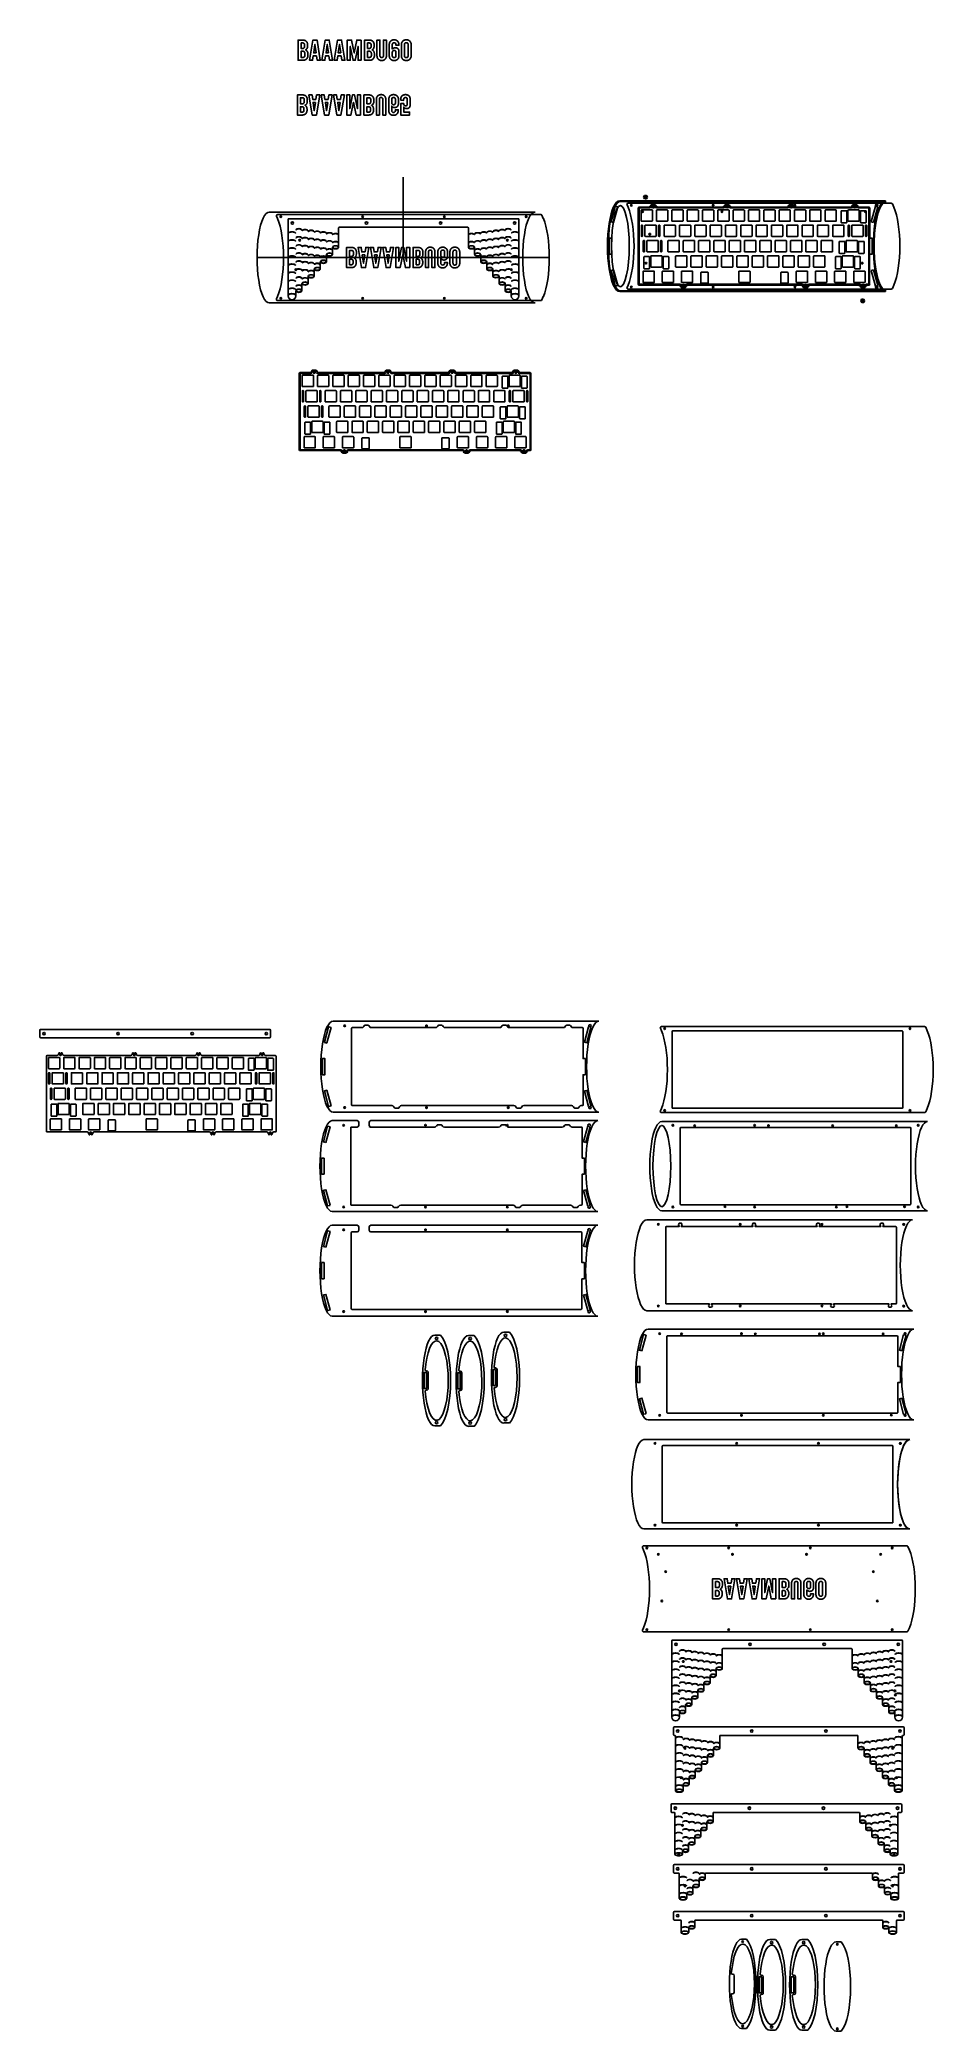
# Model space of a CAD drawing. Header units: millimetres. Extents: x -1211 to -100, y -1155 to 1320.
import ezdxf

# ---------------------------------------------------------------- set-up
doc = ezdxf.new("R2010")
doc.units = ezdxf.units.MM
doc.layers.get('0').update_dxf_attribs({"lineweight": 25, "true_color": 0xffffff})
for name, color, linetype, lineweight, true_color in [('brass', 7, 'Continuous', 25, 0x000000), ('f1', 7, 'Continuous', 25, 0x000000), ('f2', 7, 'Continuous', 25, 0x000000), ('f3', 7, 'Continuous', 25, 0x000000), ('f4', 7, 'Continuous', 25, 0x000000), ('f5', 7, 'Continuous', 25, 0x000000), ('Plate', 7, 'Continuous', 25, 0x000000)]:
    doc.layers.add(name, color=color, linetype=linetype, lineweight=lineweight, true_color=true_color)

msp = doc.modelspace()

# ---------------------------------------------------------------- linework, layer by layer
for p, q in [((-759.3, 1049.4), (-759.3, 1149.4)), ((-759.3, 1049.4), (-759.3, 1149.4)), ((-490, 1120), (-159.6, 1120)), ((-489.3, 1119), (-158.9, 1119)), ((-481, 1114.9), (-479.7, 1111.8)), ((-479.6, 1117), (-152.5, 1117)), ((-459.2, 1126.3), (-460.4, 1124.3)), ((-460.4, 1124.2), (-459.3, 1122.3)), ((-456.8, 1126.4), (-459.1, 1126.4)), ((-458, 1121.5), (-458, 1123.3)), ((-455.6, 1124.3), (-456.7, 1126.3)), ((-456.7, 1122.3), (-455.6, 1124.2)), ((-452, 1113.4), (-451.2, 1114.6)), ((-450.4, 1114.3), (-451, 1112.4)), ((-449.6, 1115.8), (-450.8, 1113.8)), ((-450.4, 1115.1), (-446.4, 1115.1)), ((-447.2, 1115.9), (-449.5, 1115.9)), ((-449.4, 1114.2), (-449.4, 1112.1)), ((-447.3, 1114.2), (-447.3, 1112.1)), ((-446, 1113.8), (-447.1, 1115.8)), ((-446.4, 1114.3), (-445.8, 1112.4)), ((-444.8, 1113.4), (-445.5, 1114.6)), ((-360.3, 1113.4), (-359.5, 1114.6)), ((-358.7, 1114.3), (-359.3, 1112.4)), ((-357.9, 1115.8), (-359.1, 1113.8)), ((-358.7, 1115.1), (-354.7, 1115.1)), ((-355.5, 1115.9), (-357.8, 1115.9)), ((-357.7, 1114.2), (-357.7, 1112.1)), ((-355.6, 1114.2), (-355.6, 1112.1)), ((-354.3, 1113.8), (-355.4, 1115.8)), ((-354.7, 1114.3), (-354.1, 1112.4)), ((-353.1, 1113.4), (-353.8, 1114.6)), ((-280.6, 1113.4), (-279.8, 1114.6)), ((-278.9, 1114.3), (-279.5, 1112.4)), ((-278.2, 1115.8), (-279.3, 1113.8)), ((-278.9, 1115.1), (-274.9, 1115.1)), ((-275.8, 1115.9), (-278.1, 1115.9)), ((-278, 1114.2), (-278, 1112.1)), ((-275.9, 1114.2), (-275.9, 1112.1)), ((-274.5, 1113.8), (-275.7, 1115.8)), ((-275, 1114.3), (-274.3, 1112.4)), ((-273.3, 1113.4), (-274.1, 1114.6)), ((-201.4, 1113.4), (-200.6, 1114.6)), ((-199.8, 1114.3), (-200.4, 1112.4)), ((-199, 1115.8), (-200.2, 1113.8)), ((-199.8, 1115.1), (-195.8, 1115.1)), ((-196.6, 1115.9), (-198.9, 1115.9)), ((-198.8, 1114.2), (-198.8, 1112.1)), ((-196.7, 1114.2), (-196.7, 1112.1)), ((-195.4, 1113.8), (-196.5, 1115.8)), ((-195.8, 1114.3), (-195.2, 1112.4)), ((-194.2, 1113.4), (-194.9, 1114.6)), ((-160.7, 1118.6), (-160.9, 1118.5)), ((-151.1, 1116.1), (-149.3, 1111.8)), ((-925.7, 1105.8), (-595.4, 1105.8)), ((-916.7, 1100.8), (-915.4, 1097.7)), ((-915.4, 1102.8), (-588.3, 1102.8)), ((-902.2, 1097.5), (-615.4, 1097.5)), ((-586.9, 1101.9), (-585.1, 1097.7)), ((-467, 1016.1), (-467, 1111)), ((-466.5, 1016.4), (-466.5, 1110.7)), ((-466, 1112), (-454.5, 1112)), ((-466, 1017.1), (-466, 1110)), ((-465.5, 1111.7), (-180.7, 1111.7)), ((-465, 1111), (-452.9, 1111)), ((-463.4, 1108.1), (-463.4, 1095.1)), ((-462.9, 1108.6), (-449.9, 1108.6)), ((-462.9, 1094.6), (-449.9, 1094.6)), ((-462.7, 1089.6), (-462.2, 1089.6)), ((-458.2, 1089.6), (-445.2, 1089.6)), ((-450.8, 1113.7), (-449.7, 1111.8)), ((-449.4, 1108.1), (-449.4, 1095.1)), ((-447.1, 1111.8), (-446, 1113.7)), ((-444.4, 1108.1), (-444.4, 1095.1)), ((-443.9, 1111), (-361.2, 1111)), ((-443.9, 1108.6), (-430.9, 1108.6)), ((-443.9, 1094.6), (-430.9, 1094.6)), ((-442.2, 1112), (-362.8, 1112)), ((-441.2, 1089.6), (-440.7, 1089.6)), ((-434.4, 1089.6), (-421.4, 1089.6)), ((-430.4, 1108.1), (-430.4, 1095.1)), ((-425.3, 1108.1), (-425.3, 1095.1)), ((-424.8, 1108.6), (-411.8, 1108.6)), ((-424.8, 1094.6), (-411.8, 1094.6)), ((-415.3, 1089.6), (-402.3, 1089.6)), ((-411.3, 1108.1), (-411.3, 1095.1)), ((-406.3, 1108.1), (-406.3, 1095.1)), ((-405.8, 1108.6), (-392.8, 1108.6)), ((-405.8, 1094.6), (-392.8, 1094.6)), ((-396.3, 1089.6), (-383.3, 1089.6)), ((-392.3, 1108.1), (-392.3, 1095.1)), ((-387.2, 1108.1), (-387.2, 1095.1)), ((-386.7, 1108.6), (-373.7, 1108.6)), ((-386.7, 1094.6), (-373.7, 1094.6)), ((-377.2, 1089.6), (-364.2, 1089.6)), ((-373.2, 1108.1), (-373.2, 1095.1)), ((-368.2, 1108.1), (-368.2, 1095.1)), ((-367.7, 1108.6), (-354.7, 1108.6)), ((-367.7, 1094.6), (-354.7, 1094.6)), ((-359.1, 1113.7), (-358, 1111.8)), ((-358.2, 1089.6), (-345.2, 1089.6)), ((-355.4, 1111.8), (-354.3, 1113.7)), ((-354.2, 1108.1), (-354.2, 1095.1)), ((-352.2, 1111), (-281.4, 1111)), ((-350.5, 1112), (-283.1, 1112)), ((-349.1, 1108.1), (-349.1, 1095.1)), ((-348.6, 1108.6), (-335.6, 1108.6)), ((-348.6, 1094.6), (-335.6, 1094.6)), ((-339.1, 1089.6), (-326.1, 1089.6)), ((-335.1, 1108.1), (-335.1, 1095.1)), ((-330.1, 1108.1), (-330.1, 1095.1)), ((-329.6, 1108.6), (-316.6, 1108.6)), ((-329.6, 1094.6), (-316.6, 1094.6)), ((-320.1, 1089.6), (-307.1, 1089.6)), ((-316.1, 1108.1), (-316.1, 1095.1)), ((-311, 1108.1), (-311, 1095.1)), ((-310.5, 1108.6), (-297.5, 1108.6)), ((-310.5, 1094.6), (-297.5, 1094.6)), ((-301, 1089.6), (-288, 1089.6)), ((-297, 1108.1), (-297, 1095.1)), ((-292, 1108.1), (-292, 1095.1)), ((-291.5, 1108.6), (-278.5, 1108.6)), ((-291.5, 1094.6), (-278.5, 1094.6)), ((-282, 1089.6), (-269, 1089.6)), ((-279.3, 1113.7), (-278.2, 1111.8)), ((-278, 1108.1), (-278, 1095.1)), ((-275.6, 1111.8), (-274.5, 1113.7)), ((-272.9, 1108.1), (-272.9, 1095.1)), ((-272.4, 1111), (-202.3, 1111)), ((-272.4, 1108.6), (-259.4, 1108.6)), ((-272.4, 1094.6), (-259.4, 1094.6)), ((-270.8, 1112), (-203.9, 1112)), ((-262.9, 1089.6), (-249.9, 1089.6)), ((-258.9, 1108.1), (-258.9, 1095.1)), ((-253.9, 1108.1), (-253.9, 1095.1)), ((-253.4, 1108.6), (-240.4, 1108.6)), ((-253.4, 1094.6), (-240.4, 1094.6)), ((-243.9, 1089.6), (-230.9, 1089.6)), ((-239.9, 1108.1), (-239.9, 1095.1)), ((-234.8, 1108.1), (-234.8, 1095.1)), ((-234.3, 1108.6), (-221.3, 1108.6)), ((-234.3, 1094.6), (-221.3, 1094.6)), ((-224.8, 1089.6), (-211.8, 1089.6)), ((-220.8, 1108.1), (-220.8, 1095.1)), ((-214.7, 1107.1), (-214.7, 1093.1)), ((-214.2, 1107.6), (-208.2, 1107.6)), ((-214.2, 1092.6), (-208.2, 1092.6)), ((-207.7, 1107.1), (-207.7, 1093.1)), ((-206.3, 1108.1), (-206.3, 1095.1)), ((-205.8, 1108.6), (-192.8, 1108.6)), ((-205.8, 1094.6), (-192.8, 1094.6)), ((-205.5, 1089.6), (-205, 1089.6)), ((-201, 1089.6), (-188, 1089.6)), ((-200.2, 1113.7), (-199.1, 1111.8)), ((-196.5, 1111.8), (-195.4, 1113.7)), ((-193.3, 1111), (-181.2, 1111)), ((-192.3, 1108.1), (-192.3, 1095.1)), ((-191.6, 1112), (-180.2, 1112)), ((-190.8, 1107.1), (-190.8, 1093.1)), ((-190.3, 1107.6), (-184.3, 1107.6)), ((-190.3, 1092.6), (-184.3, 1092.6)), ((-184, 1089.6), (-183.5, 1089.6)), ((-183.8, 1107.1), (-183.8, 1093.1)), ((-180.2, 1017.1), (-180.2, 1110)), ((-179.7, 1016.4), (-179.7, 1110.7)), ((-179.2, 1111.1), (-179.2, 1073.6)), ((-179.2, 1111), (-179.2, 1073.6)), ((-838.5, 1087), (-679.1, 1087)), ((-463.2, 1089.1), (-463.2, 1076.1)), ((-462.7, 1075.6), (-462.2, 1075.6)), ((-461.7, 1089.1), (-461.7, 1076.1)), ((-460.8, 1070), (-460.8, 1057)), ((-460.3, 1070.5), (-459.8, 1070.5)), ((-459.3, 1070), (-459.3, 1057)), ((-458.7, 1089.1), (-458.7, 1076.1)), ((-458.2, 1075.6), (-445.2, 1075.6)), ((-456.3, 1070), (-456.3, 1057)), ((-455.8, 1070.5), (-442.8, 1070.5)), ((-444.7, 1089.1), (-444.7, 1076.1)), ((-442.3, 1070), (-442.3, 1057)), ((-441.7, 1089.1), (-441.7, 1076.1)), ((-441.2, 1075.6), (-440.7, 1075.6)), ((-440.2, 1089.1), (-440.2, 1076.1)), ((-439.3, 1070), (-439.3, 1057)), ((-438.8, 1070.5), (-438.3, 1070.5)), ((-437.8, 1070), (-437.8, 1057)), ((-434.9, 1089.1), (-434.9, 1076.1)), ((-434.4, 1075.6), (-421.4, 1075.6)), ((-430.1, 1070), (-430.1, 1057)), ((-429.6, 1070.5), (-416.6, 1070.5)), ((-420.9, 1089.1), (-420.9, 1076.1)), ((-416.1, 1070), (-416.1, 1057)), ((-415.8, 1089.1), (-415.8, 1076.1)), ((-415.3, 1075.6), (-402.3, 1075.6)), ((-411.1, 1070), (-411.1, 1057)), ((-410.6, 1070.5), (-397.6, 1070.5)), ((-401.8, 1089.1), (-401.8, 1076.1)), ((-397.1, 1070), (-397.1, 1057)), ((-396.8, 1089.1), (-396.8, 1076.1)), ((-396.3, 1075.6), (-383.3, 1075.6)), ((-392, 1070), (-392, 1057)), ((-391.5, 1070.5), (-378.5, 1070.5)), ((-382.8, 1089.1), (-382.8, 1076.1)), ((-378, 1070), (-378, 1057)), ((-377.7, 1089.1), (-377.7, 1076.1)), ((-377.2, 1075.6), (-364.2, 1075.6)), ((-373, 1070), (-373, 1057)), ((-372.5, 1070.5), (-359.5, 1070.5)), ((-363.7, 1089.1), (-363.7, 1076.1)), ((-359, 1070), (-359, 1057)), ((-358.7, 1089.1), (-358.7, 1076.1)), ((-358.2, 1075.6), (-345.2, 1075.6)), ((-353.9, 1070), (-353.9, 1057)), ((-353.4, 1070.5), (-340.4, 1070.5)), ((-344.7, 1089.1), (-344.7, 1076.1)), ((-339.9, 1070), (-339.9, 1057)), ((-339.6, 1089.1), (-339.6, 1076.1)), ((-339.1, 1075.6), (-326.1, 1075.6)), ((-334.9, 1070), (-334.9, 1057)), ((-334.4, 1070.5), (-321.4, 1070.5)), ((-325.6, 1089.1), (-325.6, 1076.1)), ((-320.9, 1070), (-320.9, 1057)), ((-320.6, 1089.1), (-320.6, 1076.1)), ((-320.1, 1075.6), (-307.1, 1075.6)), ((-315.8, 1070), (-315.8, 1057)), ((-315.3, 1070.5), (-302.3, 1070.5)), ((-306.6, 1089.1), (-306.6, 1076.1)), ((-301.8, 1070), (-301.8, 1057)), ((-301.5, 1089.1), (-301.5, 1076.1)), ((-301, 1075.6), (-288, 1075.6)), ((-296.8, 1070), (-296.8, 1057)), ((-296.3, 1070.5), (-283.3, 1070.5)), ((-287.5, 1089.1), (-287.5, 1076.1)), ((-282.8, 1070), (-282.8, 1057)), ((-282.5, 1089.1), (-282.5, 1076.1)), ((-282, 1075.6), (-269, 1075.6)), ((-277.7, 1070), (-277.7, 1057)), ((-277.2, 1070.5), (-264.2, 1070.5)), ((-268.5, 1089.1), (-268.5, 1076.1)), ((-263.7, 1070), (-263.7, 1057)), ((-263.4, 1089.1), (-263.4, 1076.1)), ((-262.9, 1075.6), (-249.9, 1075.6)), ((-258.7, 1070), (-258.7, 1057)), ((-258.2, 1070.5), (-245.2, 1070.5)), ((-249.4, 1089.1), (-249.4, 1076.1)), ((-244.7, 1070), (-244.7, 1057)), ((-244.4, 1089.1), (-244.4, 1076.1)), ((-243.9, 1075.6), (-230.9, 1075.6)), ((-239.6, 1070), (-239.6, 1057)), ((-239.1, 1070.5), (-226.1, 1070.5)), ((-230.4, 1089.1), (-230.4, 1076.1)), ((-225.6, 1070), (-225.6, 1057)), ((-225.3, 1089.1), (-225.3, 1076.1)), ((-224.8, 1075.6), (-211.8, 1075.6)), ((-217.1, 1069), (-217.1, 1055)), ((-216.6, 1069.5), (-210.6, 1069.5)), ((-211.3, 1089.1), (-211.3, 1076.1)), ((-210.1, 1069), (-210.1, 1055)), ((-208.6, 1070), (-208.6, 1057)), ((-208.1, 1070.5), (-195.1, 1070.5)), ((-206, 1089.1), (-206, 1076.1)), ((-205.5, 1075.6), (-205, 1075.6)), ((-204.5, 1089.1), (-204.5, 1076.1)), ((-201.5, 1089.1), (-201.5, 1076.1)), ((-201, 1075.6), (-188, 1075.6)), ((-194.6, 1070), (-194.6, 1057)), ((-193.2, 1069), (-193.2, 1055)), ((-192.7, 1069.5), (-186.7, 1069.5)), ((-187.5, 1089.1), (-187.5, 1076.1)), ((-186.2, 1069), (-186.2, 1055)), ((-184.5, 1089.1), (-184.5, 1076.1)), ((-184, 1075.6), (-183.5, 1075.6)), ((-183, 1089.1), (-183, 1076.1)), ((-941, 1049.4), (-577.6, 1049.4)), ((-829.7, 1049.4), (-689, 1049.4)), ((-460.3, 1056.5), (-459.8, 1056.5)), ((-460, 1050), (-460, 1036)), ((-459.5, 1050.5), (-453.5, 1050.5)), ((-455.8, 1056.5), (-442.8, 1056.5)), ((-453, 1050), (-453, 1036)), ((-451.5, 1051), (-451.5, 1038)), ((-451, 1051.5), (-438, 1051.5)), ((-438.8, 1056.5), (-438.3, 1056.5)), ((-437.5, 1051), (-437.5, 1038)), ((-436.1, 1050), (-436.1, 1036)), ((-435.6, 1050.5), (-429.6, 1050.5)), ((-429.6, 1056.5), (-416.6, 1056.5)), ((-429.1, 1050), (-429.1, 1036)), ((-420.6, 1051), (-420.6, 1038)), ((-420.1, 1051.5), (-407.1, 1051.5)), ((-410.6, 1056.5), (-397.6, 1056.5)), ((-406.6, 1051), (-406.6, 1038)), ((-401.5, 1051), (-401.5, 1038)), ((-401, 1051.5), (-388, 1051.5)), ((-391.5, 1056.5), (-378.5, 1056.5)), ((-387.5, 1051), (-387.5, 1038)), ((-382.5, 1051), (-382.5, 1038)), ((-382, 1051.5), (-369, 1051.5)), ((-372.5, 1056.5), (-359.5, 1056.5)), ((-368.5, 1051), (-368.5, 1038)), ((-363.4, 1051), (-363.4, 1038)), ((-362.9, 1051.5), (-349.9, 1051.5)), ((-353.4, 1056.5), (-340.4, 1056.5)), ((-349.4, 1051), (-349.4, 1038)), ((-344.4, 1051), (-344.4, 1038)), ((-343.9, 1051.5), (-330.9, 1051.5)), ((-334.4, 1056.5), (-321.4, 1056.5)), ((-330.4, 1051), (-330.4, 1038)), ((-325.3, 1051), (-325.3, 1038)), ((-324.8, 1051.5), (-311.8, 1051.5)), ((-315.3, 1056.5), (-302.3, 1056.5)), ((-311.3, 1051), (-311.3, 1038)), ((-306.3, 1051), (-306.3, 1038)), ((-305.8, 1051.5), (-292.8, 1051.5)), ((-296.3, 1056.5), (-283.3, 1056.5)), ((-292.3, 1051), (-292.3, 1038)), ((-287.2, 1051), (-287.2, 1038)), ((-286.7, 1051.5), (-273.7, 1051.5)), ((-277.2, 1056.5), (-264.2, 1056.5)), ((-273.2, 1051), (-273.2, 1038)), ((-268.2, 1051), (-268.2, 1038)), ((-267.7, 1051.5), (-254.7, 1051.5)), ((-258.2, 1056.5), (-245.2, 1056.5)), ((-254.2, 1051), (-254.2, 1038)), ((-249.1, 1051), (-249.1, 1038)), ((-248.6, 1051.5), (-235.6, 1051.5)), ((-239.1, 1056.5), (-226.1, 1056.5)), ((-235.1, 1051), (-235.1, 1038)), ((-221.8, 1050), (-221.8, 1036)), ((-221.3, 1050.5), (-215.3, 1050.5)), ((-216.6, 1054.5), (-210.6, 1054.5)), ((-214.8, 1050), (-214.8, 1036)), ((-213.4, 1051), (-213.4, 1038)), ((-212.9, 1051.5), (-199.9, 1051.5)), ((-208.1, 1056.5), (-195.1, 1056.5)), ((-199.4, 1051), (-199.4, 1038)), ((-198, 1050), (-198, 1036)), ((-197.5, 1050.5), (-191.5, 1050.5)), ((-192.7, 1054.5), (-186.7, 1054.5)), ((-191, 1050), (-191, 1036)), ((-481, 1012.2), (-479.7, 1015.2)), ((-466, 1015.1), (-417.1, 1015.1)), ((-465.5, 1015.4), (-180.7, 1015.4)), ((-465, 1016.1), (-415.4, 1016.1)), ((-461.1, 1031.9), (-461.1, 1018.9)), ((-460.6, 1032.4), (-447.6, 1032.4)), ((-460.6, 1018.4), (-447.6, 1018.4)), ((-459.5, 1035.5), (-453.5, 1035.5)), ((-451, 1037.5), (-438, 1037.5)), ((-447.1, 1031.9), (-447.1, 1018.9)), ((-437.2, 1031.9), (-437.2, 1018.9)), ((-436.7, 1032.4), (-423.7, 1032.4)), ((-436.7, 1018.4), (-423.7, 1018.4)), ((-435.6, 1035.5), (-429.6, 1035.5)), ((-423.2, 1031.9), (-423.2, 1018.9)), ((-420.1, 1037.5), (-407.1, 1037.5)), ((-413.4, 1031.9), (-413.4, 1018.9)), ((-413.3, 1013.3), (-412.2, 1015.2)), ((-412.9, 1032.4), (-399.9, 1032.4)), ((-412.9, 1018.4), (-399.9, 1018.4)), ((-412, 1012.9), (-412, 1015)), ((-409.9, 1012.9), (-409.9, 1015)), ((-409.6, 1015.2), (-408.5, 1013.3)), ((-406.4, 1016.1), (-263.6, 1016.1)), ((-404.8, 1015.1), (-265.2, 1015.1)), ((-401, 1037.5), (-388, 1037.5)), ((-399.4, 1031.9), (-399.4, 1018.9)), ((-382, 1037.5), (-369, 1037.5)), ((-380.1, 1030.5), (-380.1, 1018)), ((-362.9, 1037.5), (-349.9, 1037.5)), ((-343.9, 1037.5), (-330.9, 1037.5)), ((-342, 1031.9), (-342, 1018.9)), ((-341.5, 1018.4), (-328.5, 1018.4)), ((-328, 1031.9), (-328, 1018.9)), ((-324.8, 1037.5), (-311.8, 1037.5)), ((-305.8, 1037.5), (-292.8, 1037.5)), ((-289.9, 1030.5), (-289.9, 1018)), ((-286.7, 1037.5), (-273.7, 1037.5)), ((-270.6, 1031.9), (-270.6, 1018.9)), ((-270.1, 1032.4), (-257.1, 1032.4)), ((-270.1, 1018.4), (-257.1, 1018.4)), ((-267.7, 1037.5), (-254.7, 1037.5)), ((-261.5, 1013.3), (-260.4, 1015.2)), ((-260.1, 1012.9), (-260.1, 1015)), ((-258, 1012.9), (-258, 1015)), ((-257.8, 1015.2), (-256.7, 1013.3)), ((-256.6, 1031.9), (-256.6, 1018.9)), ((-254.6, 1016.1), (-192.1, 1016.1)), ((-252.9, 1015.1), (-193.8, 1015.1)), ((-248.6, 1037.5), (-235.6, 1037.5)), ((-246.7, 1031.9), (-246.7, 1018.9)), ((-246.2, 1032.4), (-233.2, 1032.4)), ((-246.2, 1018.4), (-233.2, 1018.4)), ((-232.7, 1031.9), (-232.7, 1018.9)), ((-222.9, 1031.9), (-222.9, 1018.9)), ((-222.4, 1032.4), (-209.4, 1032.4)), ((-222.4, 1018.4), (-209.4, 1018.4)), ((-221.3, 1035.5), (-215.3, 1035.5)), ((-212.9, 1037.5), (-199.9, 1037.5)), ((-208.9, 1031.9), (-208.9, 1018.9)), ((-199.1, 1031.9), (-199.1, 1018.9)), ((-198.6, 1032.4), (-185.6, 1032.4)), ((-198.6, 1018.4), (-185.6, 1018.4)), ((-197.5, 1035.5), (-191.5, 1035.5)), ((-190, 1013.3), (-188.9, 1015.2)), ((-188.7, 1012.9), (-188.7, 1015)), ((-186.6, 1012.9), (-186.6, 1015)), ((-186.3, 1015.2), (-185.2, 1013.3)), ((-185.1, 1031.9), (-185.1, 1018.9)), ((-183.1, 1016.1), (-181.2, 1016.1)), ((-181.5, 1015.1), (-180.2, 1015.1)), ((-151.1, 1011), (-149.3, 1015.2)), ((-595.4, 992.9), (-925.7, 992.9)), ((-916.7, 998), (-915.4, 1001.1)), ((-915.4, 995.9), (-588.3, 995.9)), ((-897.5, 995.9), (-897.5, 996.9)), ((-586.9, 996.8), (-585.1, 1001.1)), ((-159.6, 1007.1), (-490, 1007.1)), ((-489.3, 1008.1), (-158.9, 1008.1)), ((-479.6, 1010.1), (-152.5, 1010.1)), ((-414.5, 1013.7), (-413.8, 1012.5)), ((-412.9, 1012.8), (-413.5, 1014.7)), ((-412.2, 1011.2), (-413.3, 1013.2)), ((-412.9, 1012), (-408.9, 1012)), ((-409.8, 1011.2), (-412.1, 1011.2)), ((-408.5, 1013.2), (-409.7, 1011.2)), ((-409, 1012.8), (-408.3, 1014.7)), ((-407.3, 1013.7), (-408.1, 1012.5)), ((-262.7, 1013.7), (-261.9, 1012.5)), ((-261, 1012.8), (-261.7, 1014.7)), ((-260.3, 1011.2), (-261.5, 1013.2)), ((-261.1, 1012), (-257.1, 1012)), ((-257.9, 1011.2), (-260.2, 1011.2)), ((-256.7, 1013.2), (-257.8, 1011.2)), ((-257.1, 1012.8), (-256.5, 1014.7)), ((-255.4, 1013.7), (-256.2, 1012.5)), ((-191.2, 1013.7), (-190.5, 1012.5)), ((-190.4, 995.6), (-189.3, 997.5)), ((-189.2, 993.5), (-190.4, 995.5)), ((-189.6, 1012.8), (-190.2, 1014.7)), ((-188.9, 1011.2), (-190, 1013.2)), ((-189.6, 1012), (-185.6, 1012)), ((-186.8, 993.5), (-189.1, 993.5)), ((-186.5, 1011.2), (-188.8, 1011.2)), ((-188, 998.4), (-188, 996.6)), ((-186.7, 997.5), (-185.6, 995.6)), ((-185.6, 995.5), (-186.7, 993.5)), ((-185.2, 1013.2), (-186.4, 1011.2)), ((-185.7, 1012.8), (-185, 1014.7)), ((-184, 1013.7), (-184.8, 1012.5)), ((-160.7, 1008.5), (-160.9, 1008.6)), ((-888.4, 810.4), (-888.4, 905.3)), ((-887.4, 906.3), (-875.9, 906.3)), ((-887.4, 811.4), (-887.4, 904.3)), ((-886.4, 905.3), (-874.3, 905.3)), ((-884.8, 902.5), (-884.8, 889.5)), ((-884.3, 903), (-871.3, 903)), ((-873.4, 907.7), (-872.6, 908.9)), ((-871.8, 908.6), (-872.4, 906.7)), ((-871.8, 909.4), (-867.8, 909.4)), ((-870.8, 908.5), (-870.8, 906.4)), ((-870.8, 902.5), (-870.8, 889.5)), ((-868.7, 908.5), (-868.7, 906.4)), ((-867.8, 908.6), (-867.2, 906.7)), ((-866.2, 907.7), (-867, 908.9)), ((-865.8, 902.5), (-865.8, 889.5)), ((-865.3, 905.3), (-782.6, 905.3)), ((-865.3, 903), (-852.3, 903)), ((-863.7, 906.3), (-784.2, 906.3)), ((-851.8, 902.5), (-851.8, 889.5)), ((-846.7, 902.5), (-846.7, 889.5)), ((-846.2, 903), (-833.2, 903)), ((-832.7, 902.5), (-832.7, 889.5)), ((-827.7, 902.5), (-827.7, 889.5)), ((-827.2, 903), (-814.2, 903)), ((-813.7, 902.5), (-813.7, 889.5)), ((-808.6, 902.5), (-808.6, 889.5)), ((-808.1, 903), (-795.1, 903)), ((-794.6, 902.5), (-794.6, 889.5)), ((-789.6, 902.5), (-789.6, 889.5)), ((-789.1, 903), (-776.1, 903)), ((-781.7, 907.7), (-780.9, 908.9)), ((-780.1, 908.6), (-780.7, 906.7)), ((-780.1, 909.4), (-776.1, 909.4)), ((-779.1, 908.5), (-779.1, 906.4)), ((-777, 908.5), (-777, 906.4)), ((-776.1, 908.6), (-775.5, 906.7)), ((-775.6, 902.5), (-775.6, 889.5)), ((-774.5, 907.7), (-775.3, 908.9)), ((-773.6, 905.3), (-702.8, 905.3)), ((-772, 906.3), (-704.5, 906.3)), ((-770.5, 902.5), (-770.5, 889.5)), ((-770, 903), (-757, 903)), ((-756.5, 902.5), (-756.5, 889.5)), ((-751.5, 902.5), (-751.5, 889.5)), ((-751, 903), (-738, 903)), ((-737.5, 902.5), (-737.5, 889.5)), ((-732.4, 902.5), (-732.4, 889.5)), ((-731.9, 903), (-718.9, 903)), ((-718.4, 902.5), (-718.4, 889.5)), ((-713.4, 902.5), (-713.4, 889.5)), ((-712.9, 903), (-699.9, 903)), ((-702, 907.7), (-701.2, 908.9)), ((-700.3, 908.6), (-700.9, 906.7)), ((-700.3, 909.4), (-696.3, 909.4)), ((-699.4, 908.5), (-699.4, 906.4)), ((-699.4, 902.5), (-699.4, 889.5)), ((-697.3, 908.5), (-697.3, 906.4)), ((-696.4, 908.6), (-695.7, 906.7)), ((-694.7, 907.7), (-695.5, 908.9)), ((-694.3, 902.5), (-694.3, 889.5)), ((-693.8, 905.3), (-623.7, 905.3)), ((-693.8, 903), (-680.8, 903)), ((-692.2, 906.3), (-625.3, 906.3)), ((-680.3, 902.5), (-680.3, 889.5)), ((-675.3, 902.5), (-675.3, 889.5)), ((-674.8, 903), (-661.8, 903)), ((-661.3, 902.5), (-661.3, 889.5)), ((-656.2, 902.5), (-656.2, 889.5)), ((-655.7, 903), (-642.7, 903)), ((-642.2, 902.5), (-642.2, 889.5)), ((-636.1, 901.5), (-636.1, 887.5)), ((-635.6, 902), (-629.6, 902)), ((-629.1, 901.5), (-629.1, 887.5)), ((-627.7, 902.5), (-627.7, 889.5)), ((-627.2, 903), (-614.2, 903)), ((-622.8, 907.7), (-622, 908.9)), ((-621.2, 908.6), (-621.8, 906.7)), ((-621.2, 909.4), (-617.2, 909.4)), ((-620.2, 908.5), (-620.2, 906.4)), ((-618.1, 908.5), (-618.1, 906.4)), ((-617.2, 908.6), (-616.6, 906.7)), ((-615.6, 907.7), (-616.4, 908.9)), ((-614.7, 905.3), (-602.6, 905.3)), ((-613.7, 902.5), (-613.7, 889.5)), ((-613.1, 906.3), (-601.6, 906.3)), ((-612.2, 901.5), (-612.2, 887.5)), ((-611.7, 902), (-605.7, 902)), ((-605.2, 901.5), (-605.2, 887.5)), ((-601.6, 811.4), (-601.6, 904.3)), ((-600.6, 810.4), (-600.6, 905.3)), ((-884.6, 883.4), (-884.6, 870.4)), ((-884.3, 889), (-871.3, 889)), ((-884.1, 883.9), (-883.6, 883.9)), ((-884.1, 869.9), (-883.6, 869.9)), ((-883.1, 883.4), (-883.1, 870.4)), ((-880.1, 883.4), (-880.1, 870.4)), ((-879.6, 883.9), (-866.6, 883.9)), ((-879.6, 869.9), (-866.6, 869.9)), ((-866.1, 883.4), (-866.1, 870.4)), ((-865.3, 889), (-852.3, 889)), ((-863.1, 883.4), (-863.1, 870.4)), ((-862.6, 883.9), (-862.1, 883.9)), ((-862.6, 869.9), (-862.1, 869.9)), ((-861.6, 883.4), (-861.6, 870.4)), ((-856.3, 883.4), (-856.3, 870.4)), ((-855.8, 883.9), (-842.8, 883.9)), ((-855.8, 869.9), (-842.8, 869.9)), ((-846.2, 889), (-833.2, 889)), ((-842.3, 883.4), (-842.3, 870.4)), ((-837.2, 883.4), (-837.2, 870.4)), ((-836.7, 883.9), (-823.7, 883.9)), ((-836.7, 869.9), (-823.7, 869.9)), ((-827.2, 889), (-814.2, 889)), ((-823.2, 883.4), (-823.2, 870.4)), ((-818.2, 883.4), (-818.2, 870.4)), ((-817.7, 883.9), (-804.7, 883.9)), ((-817.7, 869.9), (-804.7, 869.9)), ((-808.1, 889), (-795.1, 889)), ((-804.2, 883.4), (-804.2, 870.4)), ((-799.1, 883.4), (-799.1, 870.4)), ((-798.6, 883.9), (-785.6, 883.9)), ((-798.6, 869.9), (-785.6, 869.9)), ((-789.1, 889), (-776.1, 889)), ((-785.1, 883.4), (-785.1, 870.4)), ((-780.1, 883.4), (-780.1, 870.4)), ((-779.6, 883.9), (-766.6, 883.9)), ((-779.6, 869.9), (-766.6, 869.9)), ((-770, 889), (-757, 889)), ((-766.1, 883.4), (-766.1, 870.4)), ((-761, 883.4), (-761, 870.4)), ((-760.5, 883.9), (-747.5, 883.9)), ((-760.5, 869.9), (-747.5, 869.9)), ((-751, 889), (-738, 889)), ((-747, 883.4), (-747, 870.4)), ((-742, 883.4), (-742, 870.4)), ((-741.5, 883.9), (-728.5, 883.9)), ((-741.5, 869.9), (-728.5, 869.9)), ((-731.9, 889), (-718.9, 889)), ((-728, 883.4), (-728, 870.4)), ((-722.9, 883.4), (-722.9, 870.4)), ((-722.4, 883.9), (-709.4, 883.9)), ((-722.4, 869.9), (-709.4, 869.9)), ((-712.9, 889), (-699.9, 889)), ((-708.9, 883.4), (-708.9, 870.4)), ((-703.9, 883.4), (-703.9, 870.4)), ((-703.4, 883.9), (-690.4, 883.9)), ((-703.4, 869.9), (-690.4, 869.9)), ((-693.8, 889), (-680.8, 889)), ((-689.9, 883.4), (-689.9, 870.4)), ((-684.8, 883.4), (-684.8, 870.4)), ((-684.3, 883.9), (-671.3, 883.9)), ((-684.3, 869.9), (-671.3, 869.9)), ((-674.8, 889), (-661.8, 889)), ((-670.8, 883.4), (-670.8, 870.4)), ((-665.8, 883.4), (-665.8, 870.4)), ((-665.3, 883.9), (-652.3, 883.9)), ((-665.3, 869.9), (-652.3, 869.9)), ((-655.7, 889), (-642.7, 889)), ((-651.8, 883.4), (-651.8, 870.4)), ((-646.7, 883.4), (-646.7, 870.4)), ((-646.2, 883.9), (-633.2, 883.9)), ((-646.2, 869.9), (-633.2, 869.9)), ((-635.6, 887), (-629.6, 887)), ((-632.7, 883.4), (-632.7, 870.4)), ((-627.4, 883.4), (-627.4, 870.4)), ((-627.2, 889), (-614.2, 889)), ((-626.9, 883.9), (-626.4, 883.9)), ((-626.9, 869.9), (-626.4, 869.9)), ((-625.9, 883.4), (-625.9, 870.4)), ((-622.9, 883.4), (-622.9, 870.4)), ((-622.4, 883.9), (-609.4, 883.9)), ((-622.4, 869.9), (-609.4, 869.9)), ((-611.7, 887), (-605.7, 887)), ((-608.9, 883.4), (-608.9, 870.4)), ((-605.9, 883.4), (-605.9, 870.4)), ((-605.4, 883.9), (-604.9, 883.9)), ((-605.4, 869.9), (-604.9, 869.9)), ((-604.4, 883.4), (-604.4, 870.4)), ((-882.2, 864.4), (-882.2, 851.4)), ((-881.7, 864.9), (-881.2, 864.9)), ((-881.7, 850.9), (-881.2, 850.9)), ((-881.4, 844.3), (-881.4, 830.3)), ((-880.9, 844.8), (-874.9, 844.8)), ((-880.7, 864.4), (-880.7, 851.4)), ((-877.7, 864.4), (-877.7, 851.4)), ((-877.2, 864.9), (-864.2, 864.9)), ((-877.2, 850.9), (-864.2, 850.9)), ((-874.4, 844.3), (-874.4, 830.3)), ((-872.9, 845.3), (-872.9, 832.3)), ((-872.4, 845.8), (-859.4, 845.8)), ((-863.7, 864.4), (-863.7, 851.4)), ((-860.7, 864.4), (-860.7, 851.4)), ((-860.2, 864.9), (-859.7, 864.9)), ((-860.2, 850.9), (-859.7, 850.9)), ((-859.2, 864.4), (-859.2, 851.4)), ((-858.9, 845.3), (-858.9, 832.3)), ((-857.5, 844.3), (-857.5, 830.3)), ((-857, 844.8), (-851, 844.8)), ((-851.5, 864.4), (-851.5, 851.4)), ((-851, 864.9), (-838, 864.9)), ((-851, 850.9), (-838, 850.9)), ((-850.5, 844.3), (-850.5, 830.3)), ((-842, 845.3), (-842, 832.3)), ((-841.5, 845.8), (-828.5, 845.8)), ((-837.5, 864.4), (-837.5, 851.4)), ((-832.5, 864.4), (-832.5, 851.4)), ((-832, 864.9), (-819, 864.9)), ((-832, 850.9), (-819, 850.9)), ((-828, 845.3), (-828, 832.3)), ((-822.9, 845.3), (-822.9, 832.3)), ((-822.4, 845.8), (-809.4, 845.8)), ((-818.5, 864.4), (-818.5, 851.4)), ((-813.4, 864.4), (-813.4, 851.4)), ((-812.9, 864.9), (-799.9, 864.9)), ((-812.9, 850.9), (-799.9, 850.9)), ((-808.9, 845.3), (-808.9, 832.3)), ((-803.9, 845.3), (-803.9, 832.3)), ((-803.4, 845.8), (-790.4, 845.8)), ((-799.4, 864.4), (-799.4, 851.4)), ((-794.4, 864.4), (-794.4, 851.4)), ((-793.9, 864.9), (-780.9, 864.9)), ((-793.9, 850.9), (-780.9, 850.9)), ((-789.9, 845.3), (-789.9, 832.3)), ((-784.8, 845.3), (-784.8, 832.3)), ((-784.3, 845.8), (-771.3, 845.8)), ((-780.4, 864.4), (-780.4, 851.4)), ((-775.3, 864.4), (-775.3, 851.4)), ((-774.8, 864.9), (-761.8, 864.9)), ((-774.8, 850.9), (-761.8, 850.9)), ((-770.8, 845.3), (-770.8, 832.3)), ((-765.8, 845.3), (-765.8, 832.3)), ((-765.3, 845.8), (-752.3, 845.8)), ((-761.3, 864.4), (-761.3, 851.4)), ((-756.3, 864.4), (-756.3, 851.4)), ((-755.8, 864.9), (-742.8, 864.9)), ((-755.8, 850.9), (-742.8, 850.9)), ((-751.8, 845.3), (-751.8, 832.3)), ((-746.7, 845.3), (-746.7, 832.3)), ((-746.2, 845.8), (-733.2, 845.8)), ((-742.3, 864.4), (-742.3, 851.4)), ((-737.2, 864.4), (-737.2, 851.4)), ((-736.7, 864.9), (-723.7, 864.9)), ((-736.7, 850.9), (-723.7, 850.9)), ((-732.7, 845.3), (-732.7, 832.3)), ((-727.7, 845.3), (-727.7, 832.3)), ((-727.2, 845.8), (-714.2, 845.8)), ((-723.2, 864.4), (-723.2, 851.4)), ((-718.2, 864.4), (-718.2, 851.4)), ((-717.7, 864.9), (-704.7, 864.9)), ((-717.7, 850.9), (-704.7, 850.9)), ((-713.7, 845.3), (-713.7, 832.3)), ((-708.6, 845.3), (-708.6, 832.3)), ((-708.1, 845.8), (-695.1, 845.8)), ((-704.2, 864.4), (-704.2, 851.4)), ((-699.1, 864.4), (-699.1, 851.4)), ((-698.6, 864.9), (-685.6, 864.9)), ((-698.6, 850.9), (-685.6, 850.9)), ((-694.6, 845.3), (-694.6, 832.3)), ((-689.6, 845.3), (-689.6, 832.3)), ((-689.1, 845.8), (-676.1, 845.8)), ((-685.1, 864.4), (-685.1, 851.4)), ((-680.1, 864.4), (-680.1, 851.4)), ((-679.6, 864.9), (-666.6, 864.9)), ((-679.6, 850.9), (-666.6, 850.9)), ((-675.6, 845.3), (-675.6, 832.3)), ((-670.5, 845.3), (-670.5, 832.3)), ((-670, 845.8), (-657, 845.8)), ((-666.1, 864.4), (-666.1, 851.4)), ((-661, 864.4), (-661, 851.4)), ((-660.5, 864.9), (-647.5, 864.9)), ((-660.5, 850.9), (-647.5, 850.9)), ((-656.5, 845.3), (-656.5, 832.3)), ((-647, 864.4), (-647, 851.4)), ((-643.3, 844.3), (-643.3, 830.3)), ((-642.8, 844.8), (-636.8, 844.8)), ((-638.5, 863.4), (-638.5, 849.4)), ((-638, 863.9), (-632, 863.9)), ((-638, 848.9), (-632, 848.9)), ((-636.3, 844.3), (-636.3, 830.3)), ((-634.8, 845.3), (-634.8, 832.3)), ((-634.3, 845.8), (-621.3, 845.8)), ((-631.5, 863.4), (-631.5, 849.4)), ((-630.1, 864.4), (-630.1, 851.4)), ((-629.6, 864.9), (-616.6, 864.9)), ((-629.6, 850.9), (-616.6, 850.9)), ((-620.8, 845.3), (-620.8, 832.3)), ((-619.4, 844.3), (-619.4, 830.3)), ((-618.9, 844.8), (-612.9, 844.8)), ((-616.1, 864.4), (-616.1, 851.4)), ((-614.6, 863.4), (-614.6, 849.4)), ((-614.1, 863.9), (-608.1, 863.9)), ((-614.1, 848.9), (-608.1, 848.9)), ((-612.4, 844.3), (-612.4, 830.3)), ((-607.6, 863.4), (-607.6, 849.4)), ((-882.5, 826.3), (-882.5, 813.3)), ((-882, 826.8), (-869, 826.8)), ((-880.9, 829.8), (-874.9, 829.8)), ((-872.4, 831.8), (-859.4, 831.8)), ((-868.5, 826.3), (-868.5, 813.3)), ((-858.7, 826.3), (-858.7, 813.3)), ((-858.2, 826.8), (-845.2, 826.8)), ((-857, 829.8), (-851, 829.8)), ((-844.7, 826.3), (-844.7, 813.3)), ((-841.5, 831.8), (-828.5, 831.8)), ((-834.8, 826.3), (-834.8, 813.3)), ((-834.3, 826.8), (-821.3, 826.8)), ((-822.4, 831.8), (-809.4, 831.8)), ((-820.8, 826.3), (-820.8, 813.3)), ((-803.4, 831.8), (-790.4, 831.8)), ((-801.5, 824.8), (-801.5, 812.3)), ((-784.3, 831.8), (-771.3, 831.8)), ((-765.3, 831.8), (-752.3, 831.8)), ((-763.4, 826.3), (-763.4, 813.3)), ((-749.4, 826.3), (-749.4, 813.3)), ((-746.2, 831.8), (-733.2, 831.8)), ((-727.2, 831.8), (-714.2, 831.8)), ((-711.3, 824.8), (-711.3, 812.3)), ((-708.1, 831.8), (-695.1, 831.8)), ((-692, 826.3), (-692, 813.3)), ((-691.5, 826.8), (-678.5, 826.8)), ((-689.1, 831.8), (-676.1, 831.8)), ((-678, 826.3), (-678, 813.3)), ((-670, 831.8), (-657, 831.8)), ((-668.2, 826.3), (-668.2, 813.3)), ((-667.7, 826.8), (-654.7, 826.8)), ((-654.2, 826.3), (-654.2, 813.3)), ((-644.3, 826.3), (-644.3, 813.3)), ((-643.8, 826.8), (-630.8, 826.8)), ((-642.8, 829.8), (-636.8, 829.8)), ((-634.3, 831.8), (-621.3, 831.8)), ((-630.3, 826.3), (-630.3, 813.3)), ((-620.5, 826.3), (-620.5, 813.3)), ((-620, 826.8), (-607, 826.8)), ((-618.9, 829.8), (-612.9, 829.8)), ((-606.5, 826.3), (-606.5, 813.3)), ((-887.4, 809.4), (-838.5, 809.4)), ((-886.4, 810.4), (-836.8, 810.4)), ((-882, 812.8), (-869, 812.8)), ((-858.2, 812.8), (-845.2, 812.8)), ((-836, 808), (-835.2, 806.8)), ((-834.3, 807.1), (-834.9, 809)), ((-834.3, 812.8), (-821.3, 812.8)), ((-834.3, 806.4), (-830.3, 806.4)), ((-833.4, 807.2), (-833.4, 809.4)), ((-831.3, 807.2), (-831.3, 809.4)), ((-830.4, 807.1), (-829.7, 809)), ((-828.7, 808), (-829.5, 806.8)), ((-827.8, 810.4), (-685, 810.4)), ((-826.2, 809.4), (-686.6, 809.4)), ((-762.9, 812.8), (-749.9, 812.8)), ((-691.5, 812.8), (-678.5, 812.8)), ((-684.1, 808), (-683.3, 806.8)), ((-682.4, 807.1), (-683.1, 809)), ((-682.5, 806.4), (-678.5, 806.4)), ((-681.5, 807.2), (-681.5, 809.4)), ((-679.4, 807.2), (-679.4, 809.4)), ((-678.5, 807.1), (-677.9, 809)), ((-676.9, 808), (-677.6, 806.8)), ((-676, 810.4), (-613.5, 810.4)), ((-674.3, 809.4), (-615.2, 809.4)), ((-667.7, 812.8), (-654.7, 812.8)), ((-643.8, 812.8), (-630.8, 812.8)), ((-620, 812.8), (-607, 812.8)), ((-612.6, 808), (-611.9, 806.8)), ((-611, 807.1), (-611.6, 809)), ((-611, 806.4), (-607, 806.4)), ((-610.1, 807.2), (-610.1, 809.4)), ((-608, 807.2), (-608, 809.4)), ((-607.1, 807.1), (-606.4, 809)), ((-605.4, 808), (-606.2, 806.8)), ((-604.5, 810.4), (-602.6, 810.4)), ((-602.9, 809.4), (-601.6, 809.4)), ((-846.4, 100.1), (-516, 100.1)), ((-823.4, -3.8), (-823.4, 91.1)), ((-822.4, 92.1), (-810.9, 92.1)), ((-808.4, 93.5), (-807.6, 94.7)), ((-806.8, 95.1), (-802.8, 95.1)), ((-801.2, 93.5), (-802, 94.7)), ((-798.7, 92.1), (-719.2, 92.1)), ((-716.7, 93.5), (-715.9, 94.7)), ((-715.1, 95.1), (-711.1, 95.1)), ((-709.5, 93.5), (-710.3, 94.7)), ((-707, 92.1), (-639.5, 92.1)), ((-637, 93.5), (-636.2, 94.7)), ((-635.4, 95.1), (-631.3, 95.1)), ((-629.7, 93.5), (-630.5, 94.7)), ((-627.2, 92.1), (-560.3, 92.1)), ((-557.8, 93.5), (-557, 94.7)), ((-556.2, 95.1), (-552.2, 95.1)), ((-550.6, 93.5), (-551.4, 94.7)), ((-548.1, 92.1), (-536.6, 92.1)), ((-535.6, 91.1), (-535.6, 53.8)), ((-439.5, 91.4), (-438.2, 88.3)), ((-438.1, 93.5), (-111, 93.5)), ((-425, -7.1), (-425, 87.2)), ((-424, 88.2), (-139.2, 88.2)), ((-138.2, -7.1), (-138.2, 87.2)), ((-109.6, 92.6), (-107.8, 88.3)), ((-1202.9, -36.5), (-1202.9, 56.5)), ((-1201.9, 57.5), (-1189.8, 57.5)), ((-1200.3, 54.6), (-1200.3, 41.6)), ((-1199.8, 55.1), (-1186.8, 55.1)), ((-1187.3, 60.8), (-1187.9, 58.8)), ((-1186.3, 60.7), (-1186.3, 58.5)), ((-1186.3, 54.6), (-1186.3, 41.6)), ((-1184.2, 60.7), (-1184.2, 58.5)), ((-1183.3, 60.8), (-1182.7, 58.8)), ((-1181.3, 54.6), (-1181.3, 41.6)), ((-1180.8, 57.5), (-1098.1, 57.5)), ((-1180.8, 55.1), (-1167.8, 55.1)), ((-1167.3, 54.6), (-1167.3, 41.6)), ((-1162.2, 54.6), (-1162.2, 41.6)), ((-1161.8, 55.1), (-1148.8, 55.1)), ((-1148.2, 54.6), (-1148.2, 41.6)), ((-1143.2, 54.6), (-1143.2, 41.6)), ((-1142.7, 55.1), (-1129.7, 55.1)), ((-1129.2, 54.6), (-1129.2, 41.6)), ((-1124.2, 54.6), (-1124.2, 41.6)), ((-1123.7, 55.1), (-1110.7, 55.1)), ((-1110.2, 54.6), (-1110.2, 41.6)), ((-1105.1, 54.6), (-1105.1, 41.6)), ((-1104.6, 55.1), (-1091.6, 55.1)), ((-1095.6, 60.8), (-1096.2, 58.8)), ((-1094.7, 60.7), (-1094.7, 58.5)), ((-1092.6, 60.7), (-1092.6, 58.5)), ((-1091.6, 60.8), (-1091, 58.8)), ((-1091.1, 54.6), (-1091.1, 41.6)), ((-1089.1, 57.5), (-1018.3, 57.5)), ((-1086.1, 54.6), (-1086.1, 41.6)), ((-1085.6, 55.1), (-1072.6, 55.1)), ((-1072.1, 54.6), (-1072.1, 41.6)), ((-1067, 54.6), (-1067, 41.6)), ((-1066.5, 55.1), (-1053.5, 55.1)), ((-1053, 54.6), (-1053, 41.6)), ((-1048, 54.6), (-1048, 41.6)), ((-1047.5, 55.1), (-1034.5, 55.1)), ((-1034, 54.6), (-1034, 41.6)), ((-1028.9, 54.6), (-1028.9, 41.6)), ((-1028.4, 55.1), (-1015.4, 55.1)), ((-1015.8, 60.8), (-1016.4, 58.8)), ((-1014.9, 60.7), (-1014.9, 58.5)), ((-1014.9, 54.6), (-1014.9, 41.6)), ((-1012.8, 60.7), (-1012.8, 58.5)), ((-1011.9, 60.8), (-1011.3, 58.8)), ((-1009.9, 54.6), (-1009.9, 41.6)), ((-1009.4, 57.5), (-939.2, 57.5)), ((-1009.4, 55.1), (-996.4, 55.1)), ((-995.9, 54.6), (-995.9, 41.6)), ((-990.8, 54.6), (-990.8, 41.6)), ((-990.3, 55.1), (-977.3, 55.1)), ((-976.8, 54.6), (-976.8, 41.6)), ((-971.8, 54.6), (-971.8, 41.6)), ((-971.2, 55.1), (-958.2, 55.1)), ((-957.8, 54.6), (-957.8, 41.6)), ((-951.6, 53.6), (-951.6, 39.6)), ((-951.1, 54.1), (-945.1, 54.1)), ((-944.6, 53.6), (-944.6, 39.6)), ((-943.2, 54.6), (-943.2, 41.6)), ((-942.7, 55.1), (-929.7, 55.1)), ((-936.7, 60.8), (-937.3, 58.8)), ((-935.8, 60.7), (-935.8, 58.5)), ((-933.7, 60.7), (-933.7, 58.5)), ((-932.7, 60.8), (-932.1, 58.8)), ((-930.2, 57.5), (-918.1, 57.5)), ((-929.2, 54.6), (-929.2, 41.6)), ((-927.7, 53.6), (-927.7, 39.6)), ((-927.2, 54.1), (-921.2, 54.1)), ((-920.7, 53.6), (-920.7, 39.6)), ((-917.1, -36.5), (-917.1, 56.5)), ((-1200.1, 35.6), (-1200.1, 22.6)), ((-1199.8, 41.1), (-1186.8, 41.1)), ((-1199.6, 36.1), (-1199.1, 36.1)), ((-1198.6, 35.6), (-1198.6, 22.6)), ((-1195.6, 35.6), (-1195.6, 22.6)), ((-1195.1, 36.1), (-1182.1, 36.1)), ((-1181.6, 35.6), (-1181.6, 22.6)), ((-1180.8, 41.1), (-1167.8, 41.1)), ((-1178.6, 35.6), (-1178.6, 22.6)), ((-1178.1, 36.1), (-1177.6, 36.1)), ((-1177.1, 35.6), (-1177.1, 22.6)), ((-1171.8, 35.6), (-1171.8, 22.6)), ((-1171.3, 36.1), (-1158.3, 36.1)), ((-1161.8, 41.1), (-1148.8, 41.1)), ((-1157.8, 35.6), (-1157.8, 22.6)), ((-1152.7, 35.6), (-1152.7, 22.6)), ((-1152.2, 36.1), (-1139.2, 36.1)), ((-1142.7, 41.1), (-1129.7, 41.1)), ((-1138.7, 35.6), (-1138.7, 22.6)), ((-1133.7, 35.6), (-1133.7, 22.6)), ((-1133.2, 36.1), (-1120.2, 36.1)), ((-1123.7, 41.1), (-1110.7, 41.1)), ((-1119.7, 35.6), (-1119.7, 22.6)), ((-1114.6, 35.6), (-1114.6, 22.6)), ((-1114.1, 36.1), (-1101.1, 36.1)), ((-1104.6, 41.1), (-1091.6, 41.1)), ((-1100.6, 35.6), (-1100.6, 22.6)), ((-1095.6, 35.6), (-1095.6, 22.6)), ((-1095.1, 36.1), (-1082.1, 36.1)), ((-1085.6, 41.1), (-1072.6, 41.1)), ((-1081.6, 35.6), (-1081.6, 22.6)), ((-1076.5, 35.6), (-1076.5, 22.6)), ((-1076, 36.1), (-1063, 36.1)), ((-1066.5, 41.1), (-1053.5, 41.1)), ((-1062.5, 35.6), (-1062.5, 22.6)), ((-1057.5, 35.6), (-1057.5, 22.6)), ((-1057, 36.1), (-1044, 36.1)), ((-1047.5, 41.1), (-1034.5, 41.1)), ((-1043.5, 35.6), (-1043.5, 22.6)), ((-1038.4, 35.6), (-1038.4, 22.6)), ((-1037.9, 36.1), (-1024.9, 36.1)), ((-1028.4, 41.1), (-1015.4, 41.1)), ((-1024.4, 35.6), (-1024.4, 22.6)), ((-1019.4, 35.6), (-1019.4, 22.6)), ((-1018.9, 36.1), (-1005.9, 36.1)), ((-1009.4, 41.1), (-996.4, 41.1)), ((-1005.4, 35.6), (-1005.4, 22.6)), ((-1000.3, 35.6), (-1000.3, 22.6)), ((-999.8, 36.1), (-986.8, 36.1)), ((-990.3, 41.1), (-977.3, 41.1)), ((-986.3, 35.6), (-986.3, 22.6)), ((-981.3, 35.6), (-981.3, 22.6)), ((-980.8, 36.1), (-967.8, 36.1)), ((-971.2, 41.1), (-958.2, 41.1)), ((-967.3, 35.6), (-967.3, 22.6)), ((-962.2, 35.6), (-962.2, 22.6)), ((-961.7, 36.1), (-948.7, 36.1)), ((-951.1, 39.1), (-945.1, 39.1)), ((-948.2, 35.6), (-948.2, 22.6)), ((-942.9, 35.6), (-942.9, 22.6)), ((-942.7, 41.1), (-929.7, 41.1)), ((-942.4, 36.1), (-941.9, 36.1)), ((-941.4, 35.6), (-941.4, 22.6)), ((-938.4, 35.6), (-938.4, 22.6)), ((-937.9, 36.1), (-924.9, 36.1)), ((-927.2, 39.1), (-921.2, 39.1)), ((-924.4, 35.6), (-924.4, 22.6)), ((-921.4, 35.6), (-921.4, 22.6)), ((-920.9, 36.1), (-920.4, 36.1)), ((-919.9, 35.6), (-919.9, 22.6)), ((-535.6, 33.5), (-535.6, -3.8)), ((-1199.6, 22.1), (-1199.1, 22.1)), ((-1197.7, 16.5), (-1197.7, 3.5)), ((-1197.2, 17), (-1196.7, 17)), ((-1197.2, 3), (-1196.7, 3)), ((-1196.2, 16.5), (-1196.2, 3.5)), ((-1195.1, 22.1), (-1182.1, 22.1)), ((-1193.2, 16.5), (-1193.2, 3.5)), ((-1192.7, 17), (-1179.7, 17)), ((-1192.7, 3), (-1179.7, 3)), ((-1179.2, 16.5), (-1179.2, 3.5)), ((-1178.1, 22.1), (-1177.6, 22.1)), ((-1176.2, 16.5), (-1176.2, 3.5)), ((-1175.7, 17), (-1175.2, 17)), ((-1175.7, 3), (-1175.2, 3)), ((-1174.7, 16.5), (-1174.7, 3.5)), ((-1171.3, 22.1), (-1158.3, 22.1)), ((-1167, 16.5), (-1167, 3.5)), ((-1166.5, 17), (-1153.5, 17)), ((-1166.5, 3), (-1153.5, 3)), ((-1153, 16.5), (-1153, 3.5)), ((-1152.2, 22.1), (-1139.2, 22.1)), ((-1148, 16.5), (-1148, 3.5)), ((-1147.5, 17), (-1134.5, 17)), ((-1147.5, 3), (-1134.5, 3)), ((-1134, 16.5), (-1134, 3.5)), ((-1133.2, 22.1), (-1120.2, 22.1)), ((-1128.9, 16.5), (-1128.9, 3.5)), ((-1128.4, 17), (-1115.4, 17)), ((-1128.4, 3), (-1115.4, 3)), ((-1114.9, 16.5), (-1114.9, 3.5)), ((-1114.1, 22.1), (-1101.1, 22.1)), ((-1109.9, 16.5), (-1109.9, 3.5)), ((-1109.4, 17), (-1096.4, 17)), ((-1109.4, 3), (-1096.4, 3)), ((-1095.9, 16.5), (-1095.9, 3.5)), ((-1095.1, 22.1), (-1082.1, 22.1)), ((-1090.8, 16.5), (-1090.8, 3.5)), ((-1090.3, 17), (-1077.3, 17)), ((-1090.3, 3), (-1077.3, 3)), ((-1076.8, 16.5), (-1076.8, 3.5)), ((-1076, 22.1), (-1063, 22.1)), ((-1071.8, 16.5), (-1071.8, 3.5)), ((-1071.3, 17), (-1058.3, 17)), ((-1071.3, 3), (-1058.3, 3)), ((-1057.8, 16.5), (-1057.8, 3.5)), ((-1057, 22.1), (-1044, 22.1)), ((-1052.7, 16.5), (-1052.7, 3.5)), ((-1052.2, 17), (-1039.2, 17)), ((-1052.2, 3), (-1039.2, 3)), ((-1038.7, 16.5), (-1038.7, 3.5)), ((-1037.9, 22.1), (-1024.9, 22.1)), ((-1033.7, 16.5), (-1033.7, 3.5)), ((-1033.2, 17), (-1020.2, 17)), ((-1033.2, 3), (-1020.2, 3)), ((-1019.7, 16.5), (-1019.7, 3.5)), ((-1018.9, 22.1), (-1005.9, 22.1)), ((-1014.6, 16.5), (-1014.6, 3.5)), ((-1014.1, 17), (-1001.1, 17)), ((-1014.1, 3), (-1001.1, 3)), ((-1000.6, 16.5), (-1000.6, 3.5)), ((-999.8, 22.1), (-986.8, 22.1)), ((-995.6, 16.5), (-995.6, 3.5)), ((-995.1, 17), (-982.1, 17)), ((-995.1, 3), (-982.1, 3)), ((-981.6, 16.5), (-981.6, 3.5)), ((-980.8, 22.1), (-967.8, 22.1)), ((-976.5, 16.5), (-976.5, 3.5)), ((-976, 17), (-963, 17)), ((-976, 3), (-963, 3)), ((-962.5, 16.5), (-962.5, 3.5)), ((-961.7, 22.1), (-948.7, 22.1)), ((-954, 15.5), (-954, 1.5)), ((-953.5, 16), (-947.5, 16)), ((-953.5, 1), (-947.5, 1)), ((-947, 15.5), (-947, 1.5)), ((-945.6, 16.5), (-945.6, 3.5)), ((-945.1, 17), (-932.1, 17)), ((-945.1, 3), (-932.1, 3)), ((-942.4, 22.1), (-941.9, 22.1)), ((-937.9, 22.1), (-924.9, 22.1)), ((-931.6, 16.5), (-931.6, 3.5)), ((-930.1, 15.5), (-930.1, 1.5)), ((-929.6, 16), (-923.6, 16)), ((-929.6, 1), (-923.6, 1)), ((-923.1, 15.5), (-923.1, 1.5)), ((-920.9, 22.1), (-920.4, 22.1)), ((-1198, -21.6), (-1198, -34.6)), ((-1197.5, -21.1), (-1184.5, -21.1)), ((-1196.9, -3.5), (-1196.9, -17.5)), ((-1196.4, -3), (-1190.4, -3)), ((-1196.4, -18), (-1190.4, -18)), ((-1189.9, -3.5), (-1189.9, -17.5)), ((-1188.4, -2.5), (-1188.4, -15.5)), ((-1187.9, -2), (-1174.9, -2)), ((-1187.9, -16), (-1174.9, -16)), ((-1184, -21.6), (-1184, -34.6)), ((-1174.4, -2.5), (-1174.4, -15.5)), ((-1174.2, -21.6), (-1174.2, -34.6)), ((-1173.7, -21.1), (-1160.7, -21.1)), ((-1173, -3.5), (-1173, -17.5)), ((-1172.5, -3), (-1166.5, -3)), ((-1172.5, -18), (-1166.5, -18)), ((-1166, -3.5), (-1166, -17.5)), ((-1160.2, -21.6), (-1160.2, -34.6)), ((-1157.5, -2.5), (-1157.5, -15.5)), ((-1157, -2), (-1144, -2)), ((-1157, -16), (-1144, -16)), ((-1150.3, -21.6), (-1150.3, -34.6)), ((-1149.8, -21.1), (-1136.8, -21.1)), ((-1143.5, -2.5), (-1143.5, -15.5)), ((-1138.4, -2.5), (-1138.4, -15.5)), ((-1137.9, -2), (-1124.9, -2)), ((-1137.9, -16), (-1124.9, -16)), ((-1136.3, -21.6), (-1136.3, -34.6)), ((-1124.4, -2.5), (-1124.4, -15.5)), ((-1119.4, -2.5), (-1119.4, -15.5)), ((-1118.9, -2), (-1105.9, -2)), ((-1118.9, -16), (-1105.9, -16)), ((-1117, -23.1), (-1117, -35.6)), ((-1105.4, -2.5), (-1105.4, -15.5)), ((-1100.3, -2.5), (-1100.3, -15.5)), ((-1099.8, -2), (-1086.8, -2)), ((-1099.8, -16), (-1086.8, -16)), ((-1086.3, -2.5), (-1086.3, -15.5)), ((-1081.3, -2.5), (-1081.3, -15.5)), ((-1080.8, -2), (-1067.8, -2)), ((-1080.8, -16), (-1067.8, -16)), ((-1078.9, -21.6), (-1078.9, -34.6)), ((-1067.3, -2.5), (-1067.3, -15.5)), ((-1064.9, -21.6), (-1064.9, -34.6)), ((-1062.2, -2.5), (-1062.2, -15.5)), ((-1061.7, -2), (-1048.7, -2)), ((-1061.7, -16), (-1048.7, -16)), ((-1048.2, -2.5), (-1048.2, -15.5)), ((-1043.2, -2.5), (-1043.2, -15.5)), ((-1042.7, -2), (-1029.7, -2)), ((-1042.7, -16), (-1029.7, -16)), ((-1029.2, -2.5), (-1029.2, -15.5)), ((-1026.8, -23.1), (-1026.8, -35.6)), ((-1024.1, -2.5), (-1024.1, -15.5)), ((-1023.6, -2), (-1010.6, -2)), ((-1023.6, -16), (-1010.6, -16)), ((-1010.1, -2.5), (-1010.1, -15.5)), ((-1007.5, -21.6), (-1007.5, -34.6)), ((-1007, -21.1), (-994, -21.1)), ((-1005.1, -2.5), (-1005.1, -15.5)), ((-1004.6, -2), (-991.6, -2)), ((-1004.6, -16), (-991.6, -16)), ((-993.5, -21.6), (-993.5, -34.6)), ((-991.1, -2.5), (-991.1, -15.5)), ((-986, -2.5), (-986, -15.5)), ((-985.5, -2), (-972.5, -2)), ((-985.5, -16), (-972.5, -16)), ((-983.7, -21.6), (-983.7, -34.6)), ((-983.2, -21.1), (-970.2, -21.1)), ((-972, -2.5), (-972, -15.5)), ((-969.7, -21.6), (-969.7, -34.6)), ((-959.8, -21.6), (-959.8, -34.6)), ((-959.3, -21.1), (-946.3, -21.1)), ((-958.8, -3.5), (-958.8, -17.5)), ((-958.3, -3), (-952.3, -3)), ((-958.3, -18), (-952.3, -18)), ((-951.8, -3.5), (-951.8, -17.5)), ((-950.3, -2.5), (-950.3, -15.5)), ((-949.8, -2), (-936.8, -2)), ((-949.8, -16), (-936.8, -16)), ((-945.8, -21.6), (-945.8, -34.6)), ((-936.3, -2.5), (-936.3, -15.5)), ((-936, -21.6), (-936, -34.6)), ((-935.5, -21.1), (-922.5, -21.1)), ((-934.9, -3.5), (-934.9, -17.5)), ((-934.4, -3), (-928.4, -3)), ((-934.4, -18), (-928.4, -18)), ((-927.9, -3.5), (-927.9, -17.5)), ((-922, -21.6), (-922, -34.6)), ((-847.5, -23.5), (-816.5, -23.5)), ((-516, -12.8), (-846.4, -12.8)), ((-822.4, -4.8), (-773.5, -4.8)), ((-799.5, -23.5), (-517.2, -23.5)), ((-771, -6.2), (-770.2, -7.4)), ((-769.3, -7.9), (-765.3, -7.9)), ((-763.7, -6.2), (-764.5, -7.4)), ((-761.2, -4.8), (-621.6, -4.8)), ((-619.1, -6.2), (-618.3, -7.4)), ((-617.5, -7.9), (-613.5, -7.9)), ((-611.9, -6.2), (-612.6, -7.4)), ((-609.3, -4.8), (-550.2, -4.8)), ((-547.6, -6.2), (-546.9, -7.4)), ((-546, -7.9), (-542, -7.9)), ((-540.4, -6.2), (-541.2, -7.4)), ((-537.9, -4.8), (-536.6, -4.8)), ((-439.5, -11.4), (-438.2, -8.3)), ((-438.1, -13.5), (-111, -13.5)), ((-437.7, -24.5), (-107.3, -24.5)), ((-424, -8.1), (-139.2, -8.1)), ((-109.6, -12.6), (-107.8, -8.3)), ((-1201.9, -37.5), (-1152.3, -37.5)), ((-1197.5, -35.1), (-1184.5, -35.1)), ((-1173.7, -35.1), (-1160.7, -35.1)), ((-1149.8, -40.8), (-1150.4, -38.8)), ((-1149.8, -35.1), (-1136.8, -35.1)), ((-1148.9, -40.7), (-1148.9, -38.5)), ((-1146.8, -40.7), (-1146.8, -38.5)), ((-1145.9, -40.8), (-1145.2, -38.8)), ((-1143.3, -37.5), (-1000.5, -37.5)), ((-1078.4, -35.1), (-1065.4, -35.1)), ((-1007, -35.1), (-994, -35.1)), ((-997.9, -40.8), (-998.6, -38.8)), ((-997, -40.7), (-997, -38.5)), ((-994.9, -40.7), (-994.9, -38.5)), ((-994, -40.8), (-993.4, -38.8)), ((-991.5, -37.5), (-929, -37.5)), ((-983.2, -35.1), (-970.2, -35.1)), ((-959.3, -35.1), (-946.3, -35.1)), ((-935.5, -35.1), (-922.5, -35.1)), ((-926.5, -40.8), (-927.1, -38.8)), ((-925.6, -40.7), (-925.6, -38.5)), ((-923.5, -40.7), (-923.5, -38.5)), ((-922.6, -40.8), (-921.9, -38.8)), ((-920, -37.5), (-918.1, -37.5)), ((-824.5, -127.5), (-824.5, -32.5)), ((-823.5, -31.5), (-816.5, -31.5)), ((-814.5, -29.5), (-814.5, -25.5)), ((-801.5, -29.5), (-801.5, -25.5)), ((-799.5, -31.5), (-720.4, -31.5)), ((-717.9, -30.2), (-717.1, -28.9)), ((-716.2, -28.5), (-712.2, -28.5)), ((-710.6, -30.2), (-711.4, -28.9)), ((-708.1, -31.5), (-640.6, -31.5)), ((-638.1, -30.2), (-637.3, -28.9)), ((-636.5, -28.5), (-632.5, -28.5)), ((-630.9, -30.2), (-631.6, -28.9)), ((-628.3, -31.5), (-561.5, -31.5)), ((-559, -30.2), (-558.2, -28.9)), ((-557.3, -28.5), (-553.3, -28.5)), ((-551.7, -30.2), (-552.5, -28.9)), ((-549.2, -31.5), (-537.8, -31.5)), ((-536.8, -32.5), (-536.8, -69.9)), ((-414.9, -127.1), (-414.9, -32.8)), ((-413.9, -31.8), (-129.1, -31.8)), ((-128.1, -127.1), (-128.1, -32.8)), ((-536.8, -90.2), (-536.8, -127.5)), ((-517.2, -136.5), (-847.5, -136.5)), ((-823.5, -128.5), (-774.6, -128.5)), ((-772.1, -129.8), (-771.3, -131.1)), ((-770.5, -131.5), (-766.5, -131.5)), ((-764.9, -129.8), (-765.6, -131.1)), ((-762.3, -128.5), (-622.7, -128.5)), ((-620.2, -129.8), (-619.5, -131.1)), ((-618.6, -131.5), (-614.6, -131.5)), ((-613, -129.8), (-613.8, -131.1)), ((-610.5, -128.5), (-551.3, -128.5)), ((-548.8, -129.8), (-548, -131.1)), ((-547.2, -131.5), (-543.2, -131.5)), ((-541.6, -129.8), (-542.3, -131.1)), ((-539, -128.5), (-537.8, -128.5)), ((-456.4, -146.7), (-126, -146.7)), ((-437.7, -135.5), (-107.3, -135.5)), ((-413.9, -128.1), (-129.1, -128.1)), ((-847.5, -153.5), (-816.5, -153.5)), ((-824, -257.1), (-824, -162.8)), ((-823, -161.8), (-816.5, -161.8)), ((-814.5, -159.8), (-814.5, -155.5)), ((-801.5, -159.8), (-801.5, -155.5)), ((-799.5, -153.5), (-517.2, -153.5)), ((-799.5, -161.8), (-538.2, -161.8)), ((-537.2, -199.9), (-537.2, -162.8)), ((-432.9, -250.3), (-432.9, -156)), ((-431.9, -155), (-416.2, -155)), ((-416, -150.9), (-417.2, -152.9)), ((-417.2, -153), (-416.1, -154.9)), ((-413.6, -150.8), (-416, -150.8)), ((-412.4, -152.9), (-413.6, -150.9)), ((-413.5, -154.9), (-412.4, -153)), ((-413.4, -155), (-324.5, -155)), ((-324.3, -150.9), (-325.5, -152.9)), ((-325.5, -153), (-324.4, -154.9)), ((-321.9, -150.8), (-324.3, -150.8)), ((-320.7, -152.9), (-321.9, -150.9)), ((-321.8, -154.9), (-320.7, -153)), ((-321.7, -155), (-244.7, -155)), ((-244.6, -150.9), (-245.7, -152.9)), ((-245.7, -153), (-244.6, -154.9)), ((-242.2, -150.8), (-244.5, -150.8)), ((-241, -152.9), (-242.1, -150.9)), ((-242.1, -154.9), (-241, -153)), ((-242, -155), (-165.6, -155)), ((-165.4, -150.9), (-166.6, -152.9)), ((-166.6, -153), (-165.5, -154.9)), ((-163, -150.8), (-165.4, -150.8)), ((-161.8, -152.9), (-163, -150.9)), ((-162.9, -154.9), (-161.8, -153)), ((-162.8, -155), (-147.1, -155)), ((-146.1, -250.3), (-146.1, -156)), ((-537.2, -257.1), (-537.2, -220.2)), ((-517.2, -266.5), (-847.5, -266.5)), ((-823, -258.1), (-538.2, -258.1)), ((-126, -259.7), (-456.4, -259.7)), ((-431.9, -251.3), (-378.7, -251.3)), ((-379.7, -253.4), (-378.6, -251.5)), ((-378.6, -255.5), (-379.7, -253.5)), ((-376.2, -255.5), (-378.5, -255.5)), ((-374.9, -253.5), (-376.1, -255.5)), ((-376, -251.3), (-226.9, -251.3)), ((-376, -251.5), (-374.9, -253.4)), ((-227.9, -253.4), (-226.8, -251.5)), ((-226.7, -255.5), (-227.9, -253.5)), ((-224.3, -255.5), (-226.6, -255.5)), ((-224.2, -251.5), (-223.1, -253.4)), ((-223.1, -253.5), (-224.2, -255.5)), ((-224.1, -251.3), (-155.4, -251.3)), ((-156.4, -253.4), (-155.3, -251.5)), ((-155.3, -255.5), (-156.4, -253.5)), ((-152.9, -255.5), (-155.2, -255.5)), ((-151.6, -253.5), (-152.8, -255.5)), ((-152.7, -251.5), (-151.6, -253.4)), ((-152.6, -251.3), (-147.1, -251.3)), ((-720, -290), (-712.9, -290)), ((-678.2, -290.5), (-671.1, -290.5)), ((-634.3, -286.4), (-627.2, -286.4)), ((-454.8, -282.5), (-124.4, -282.5)), ((-431.3, -386.1), (-431.3, -291.8)), ((-430.3, -290.8), (-145.5, -290.8)), ((-144.5, -328.9), (-144.5, -291.8)), ((-731.9, -333.2), (-731, -326.1)), ((-730.9, -334.4), (-730.2, -334.4)), ((-728.2, -356.6), (-728.2, -336.4)), ((-690.1, -333.8), (-689.2, -326.6)), ((-689.1, -334.9), (-688.4, -334.9)), ((-686.4, -357.1), (-686.4, -336.9)), ((-646.3, -329.6), (-645.3, -322.5)), ((-645.3, -330.8), (-644.5, -330.8)), ((-642.5, -353), (-642.5, -332.8)), ((-731.9, -359.7), (-731, -367)), ((-730.9, -358.6), (-730.2, -358.6)), ((-690.1, -360.3), (-689.2, -367.5)), ((-689.1, -359.1), (-688.4, -359.1)), ((-646.3, -356.1), (-645.3, -363.4)), ((-645.3, -355), (-644.5, -355)), ((-144.5, -386.1), (-144.5, -349.2)), ((-124.4, -395.5), (-454.8, -395.5)), ((-430.3, -387.1), (-145.5, -387.1)), ((-720, -402.9), (-712.9, -402.9)), ((-678.2, -403.4), (-671.1, -403.4)), ((-634.3, -399.3), (-627.2, -399.3)), ((-460, -420), (-129.6, -420)), ((-131.4, -420.4), (-131.6, -420.5)), ((-437.2, -522.6), (-437.2, -428.3)), ((-436.2, -427.3), (-151.4, -427.3)), ((-150.4, -522.6), (-150.4, -428.3)), ((-460, -530.9), (-129.6, -530.9)), ((-436.2, -523.6), (-151.4, -523.6)), ((-131.4, -530.5), (-131.6, -530.4)), ((-461.7, -554.1), (-460.4, -557.2)), ((-460.4, -552), (-133.2, -552)), ((-131.9, -552.9), (-130, -557.2)), ((-461.7, -656.8), (-460.4, -653.8)), ((-460.4, -658.9), (-133.2, -658.9)), ((-131.9, -658), (-130, -653.8)), ((-422.2, -787.6), (-421.9, -787.6)), ((-364.8, -787.6), (-194.9, -787.6)), ((-425.3, -883.3), (-422.5, -883.3)), ((-373, -883.3), (-192.7, -883.3)), ((-382.8, -958.7), (-176.9, -958.7)), ((-395.7, -1017.1), (-164.1, -1017.1)), ((-338.7, -1041.1), (-332.4, -1041.1)), ((-303.6, -1041.3), (-296.4, -1041.3)), ((-263.6, -1041.3), (-256.4, -1041.3)), ((-221, -1044.4), (-214.6, -1044.4)), ((-351.4, -1083.3), (-350.4, -1076.2)), ((-350.4, -1084.4), (-349.6, -1084.4)), ((-347.6, -1106.7), (-347.6, -1086.4)), ((-315.5, -1084.5), (-314.5, -1077.4)), ((-314.5, -1085.7), (-313.7, -1085.7)), ((-311.7, -1107.9), (-311.7, -1087.7)), ((-275.5, -1084.5), (-274.5, -1077.4)), ((-274.5, -1085.7), (-273.7, -1085.7)), ((-271.7, -1107.9), (-271.7, -1087.7)), ((-351.4, -1109.8), (-350.4, -1117)), ((-350.4, -1108.7), (-349.6, -1108.7)), ((-315.5, -1111), (-314.5, -1118.2)), ((-314.5, -1109.9), (-313.7, -1109.9)), ((-275.5, -1111), (-274.5, -1118.2)), ((-274.5, -1109.9), (-273.7, -1109.9)), ((-338.7, -1152), (-332.4, -1152)), ((-303.6, -1154.2), (-296.4, -1154.2)), ((-263.6, -1154.2), (-256.4, -1154.2)), ((-221, -1155.3), (-214.6, -1155.3))]:
    msp.add_line(p, q)
at = {"color": 7, "true_color": 0x000000}
for p, q in [((-389.2, 1030.5), (-389.2, 1018)), ((-380.6, 1031), (-388.7, 1031)), ((-388.7, 1017.5), (-380.6, 1017.5)), ((-328.5, 1032.4), (-341.5, 1032.4)), ((-289.4, 1031), (-281.3, 1031)), ((-281.3, 1017.5), (-289.4, 1017.5)), ((-280.8, 1030.5), (-280.8, 1018)), ((-810.6, 824.8), (-810.6, 812.3)), ((-802, 825.3), (-810.1, 825.3)), ((-749.9, 826.8), (-762.9, 826.8)), ((-710.8, 825.3), (-702.7, 825.3)), ((-702.2, 824.8), (-702.2, 812.3)), ((-810.1, 811.8), (-802, 811.8)), ((-702.7, 811.8), (-710.8, 811.8)), ((-1126.1, -23.1), (-1126.1, -35.6)), ((-1117.5, -22.6), (-1125.6, -22.6)), ((-1065.4, -21.1), (-1078.4, -21.1)), ((-1026.3, -22.6), (-1018.2, -22.6)), ((-1017.7, -23.1), (-1017.7, -35.6)), ((-1125.6, -36.1), (-1117.5, -36.1)), ((-1018.2, -36.1), (-1026.3, -36.1))]:
    msp.add_line(p, q, dxfattribs=at)
at = {"flags": 128}
for points in [[(-880.6, 1307.6, -0.156907), (-878.5, 1305.7, -0.134483), (-877.8, 1302.6), (-877.8, 1300.6), (-877.8, 1300.6), (-877.8, 1300.6), (-877.8, 1300.5), (-877.8, 1300.5), (-877.8, 1300.5), (-877.8, 1300.5), (-877.8, 1300.5), (-877.8, 1300.4), (-877.8, 1300.4), (-877.8, 1300.4), (-877.8, 1300.4), (-877.8, 1300.4), (-877.8, 1300.3), (-877.8, 1300.3), (-877.8, 1300.3), (-877.8, 1300.3), (-877.8, 1300.3), (-877.8, 1300.2), (-877.8, 1300.2), (-877.8, 1300.2), (-877.8, 1300.2), (-877.8, 1300.1), (-877.8, 1300.1), (-877.8, 1300.1), (-877.8, 1300.1), (-877.8, 1300.1), (-877.8, 1300), (-877.8, 1300), (-877.8, 1300), (-877.8, 1300), (-877.8, 1300), (-877.8, 1299.9), (-877.8, 1299.9), (-877.8, 1299.9), (-877.8, 1299.9), (-877.8, 1299.9), (-877.8, 1299.8), (-877.8, 1299.8), (-877.8, 1299.8), (-877.8, 1299.8), (-877.8, 1299.8), (-877.8, 1299.7), (-877.8, 1299.7), (-877.8, 1299.7), (-877.8, 1299.7), (-877.8, 1299.7), (-877.8, 1299.6), (-877.8, 1299.6), (-877.8, 1299.6), (-877.8, 1299.6), (-877.8, 1299.6), (-877.8, 1299.5), (-877.8, 1299.5), (-877.8, 1299.5), (-877.8, 1299.5), (-877.8, 1299.5), (-877.8, 1299.5), (-877.8, 1299.4), (-877.8, 1299.4), (-877.8, 1299.4), (-877.8, 1299.4), (-877.8, 1299.4), (-877.8, 1299.3), (-877.9, 1299.3), (-877.9, 1299.3), (-877.9, 1299.3), (-877.9, 1299.3), (-877.9, 1299.2), (-877.9, 1299.2), (-877.9, 1299.2), (-877.9, 1299.2), (-877.9, 1299.2), (-877.9, 1299.1), (-877.9, 1299.1), (-877.9, 1299.1), (-877.9, 1299.1), (-877.9, 1299.1), (-877.9, 1299.1), (-877.9, 1299), (-877.9, 1299), (-877.9, 1299), (-877.9, 1299), (-877.9, 1299), (-877.9, 1298.9), (-877.9, 1298.9), (-877.9, 1298.9), (-877.9, 1298.9), (-877.9, 1298.9), (-877.9, 1298.9), (-877.9, 1298.8), (-878, 1298.8), (-878, 1298.8), (-878, 1298.8), (-878, 1298.8), (-878, 1298.7), (-878, 1298.7), (-878, 1298.7), (-878, 1298.7), (-878, 1298.7), (-878, 1298.7), (-878, 1298.6), (-878, 1298.6), (-878, 1298.6), (-878, 1298.6), (-878, 1298.6), (-878, 1298.5), (-878, 1298.5), (-878, 1298.5), (-878, 1298.5), (-878, 1298.5), (-878.1, 1298.5), (-878.1, 1298.4), (-878.1, 1298.4), (-878.1, 1298.4), (-878.1, 1298.4), (-878.1, 1298.4), (-878.1, 1298.4), (-878.1, 1298.3), (-878.1, 1298.3), (-878.1, 1298.3), (-878.1, 1298.3), (-878.1, 1298.3), (-878.1, 1298.2), (-878.1, 1298.2), (-878.1, 1298.2), (-878.1, 1298.2), (-878.1, 1298.2), (-878.2, 1298.2), (-878.2, 1298.1), (-878.2, 1298.1), (-878.2, 1298.1), (-878.2, 1298.1), (-878.2, 1298.1), (-878.2, 1298.1), (-878.2, 1298), (-878.2, 1298), (-878.2, 1298), (-878.2, 1298), (-878.2, 1298), (-878.2, 1298), (-878.2, 1297.9), (-878.2, 1297.9), (-878.3, 1297.9), (-878.3, 1297.9), (-878.3, 1297.9), (-878.3, 1297.9), (-878.3, 1297.8), (-878.3, 1297.8), (-878.3, 1297.8), (-878.3, 1297.8), (-878.3, 1297.8), (-878.3, 1297.8), (-878.3, 1297.8), (-878.3, 1297.7), (-878.3, 1297.7), (-878.3, 1297.7), (-878.4, 1297.7), (-878.4, 1297.7), (-878.4, 1297.7), (-878.4, 1297.6), (-878.4, 1297.6), (-878.4, 1297.6), (-878.4, 1297.6), (-878.4, 1297.6), (-878.4, 1297.6), (-878.4, 1297.5), (-878.4, 1297.5), (-878.4, 1297.5), (-878.5, 1297.5), (-878.5, 1297.5), (-878.5, 1297.5), (-878.5, 1297.5), (-878.5, 1297.4), (-878.5, 1297.4), (-878.5, 1297.4), (-878.5, 1297.4), (-878.5, 1297.4), (-878.5, 1297.4), (-878.5, 1297.3), (-878.5, 1297.3), (-878.6, 1297.3), (-878.6, 1297.3), (-878.6, 1297.3), (-878.6, 1297.3), (-878.6, 1297.3), (-878.6, 1297.2), (-878.6, 1297.2), (-878.6, 1297.2), (-878.6, 1297.2), (-878.6, 1297.2), (-878.6, 1297.2), (-878.7, 1297.1), (-878.7, 1297.1), (-878.7, 1297.1), (-878.7, 1297.1), (-878.7, 1297.1), (-878.7, 1297.1), (-878.7, 1297.1), (-878.7, 1297), (-878.7, 1297), (-878.7, 1297), (-878.8, 1297), (-878.8, 1297), (-878.8, 1297), (-878.8, 1297), (-878.8, 1296.9), (-878.8, 1296.9), (-878.8, 1296.9), (-878.8, 1296.9), (-878.8, 1296.9), (-878.8, 1296.9), (-878.9, 1296.9), (-878.9, 1296.8), (-878.9, 1296.8), (-878.9, 1296.8), (-878.9, 1296.8), (-878.9, 1296.8), (-878.9, 1296.8), (-878.9, 1296.8), (-878.9, 1296.7), (-878.9, 1296.7), (-879, 1296.7), (-879, 1296.7), (-879, 1296.7), (-879, 1296.7), (-879, 1296.7), (-879, 1296.6), (-879, 1296.6), (-879, 1296.6), (-879, 1296.6), (-879.1, 1296.6), (-879.1, 1296.6), (-879.1, 1296.6), (-879.1, 1296.6), (-879.1, 1296.5), (-879.1, 1296.5), (-879.1, 1296.5), (-879.1, 1296.5), (-879.2, 1296.5), (-879.2, 1296.5), (-879.2, 1296.5), (-879.2, 1296.4), (-879.2, 1296.4), (-879.2, 1296.4), (-879.2, 1296.4), (-879.2, 1296.4), (-879.2, 1296.4), (-879.3, 1296.4), (-879.3, 1296.4), (-879.3, 1296.3), (-879.3, 1296.3), (-879.3, 1296.3), (-879.3, 1296.3), (-879.3, 1296.3), (-879.3, 1296.3), (-879.4, 1296.3), (-879.4, 1296.3), (-879.4, 1296.2), (-879.4, 1296.2), (-879.4, 1296.2), (-879.4, 1296.2), (-879.4, 1296.2), (-879.4, 1296.2), (-879.5, 1296.2), (-879.5, 1296.2), (-879.5, 1296.1), (-879.5, 1296.1), (-879.5, 1296.1), (-879.5, 1296.1), (-879.5, 1296.1), (-879.5, 1296.1), (-879.6, 1296.1), (-879.6, 1296.1), (-879.6, 1296), (-879.6, 1296), (-879.6, 1296), (-879.6, 1296), (-879.6, 1296), (-879.7, 1296), (-879.7, 1296), (-879.7, 1296), (-879.7, 1296), (-879.7, 1295.9), (-879.7, 1295.9), (-879.7, 1295.9), (-879.7, 1295.9), (-879.8, 1295.9), (-879.8, 1295.9), (-879.8, 1295.9), (-879.8, 1295.9), (-879.8, 1295.9), (-879.8, 1295.8), (-879.8, 1295.8), (-879.9, 1295.8), (-879.9, 1295.8), (-879.9, 1295.8), (-879.9, 1295.8), (-879.9, 1295.8), (-879.9, 1295.8), (-879.9, 1295.8), (-880, 1295.7), (-880, 1295.7), (-880, 1295.7), (-880, 1295.7), (-880, 1295.7), (-880, 1295.7), (-880, 1295.7), (-880.1, 1295.7), (-880.1, 1295.7), (-880.1, 1295.7), (-880.1, 1295.6), (-880.1, 1295.6), (-880.1, 1295.6), (-880.1, 1295.6), (-880.2, 1295.6), (-880.2, 1295.6), (-880.2, 1295.6), (-880.2, 1295.6), (-880.2, 1295.6), (-880.2, 1295.6), (-880.2, 1295.5), (-880.3, 1295.5), (-880.3, 1295.5), (-880.3, 1295.5), (-880.3, 1295.5), (-880.3, 1295.5), (-880.3, 1295.5), (-880.3, 1295.5), (-880.4, 1295.5), (-880.4, 1295.5), (-880.4, 1295.5), (-880.4, 1295.4), (-880.4, 1295.4), (-880.4, 1295.4), (-880.5, 1295.4), (-880.5, 1295.4), (-880.5, 1295.4), (-880.5, 1295.4), (-880.5, 1295.4), (-880.5, 1295.4), (-880.5, 1295.4), (-880.6, 1295.4), (-880.6, 1295.4), (-880.6, 1295.3), (-880.6, 1295.3), (-880.6, 1295.3), (-880.6, 1295.3), (-880.7, 1295.3), (-880.7, 1295.3), (-880.7, 1295.3), (-880.7, 1295.3), (-880.7, 1295.3), (-880.7, 1295.3), (-880.7, 1295.3), (-880.8, 1295.3), (-880.8, 1295.2), (-880.8, 1295.2), (-880.8, 1295.2), (-880.8, 1295.2), (-880.8, 1295.2), (-880.9, 1295.2), (-880.9, 1295.2), (-880.9, 1295.2), (-880.9, 1295.2), (-880.9, 1295.2), (-880.9, 1295.2), (-881, 1295.2), (-881, 1295.2), (-881, 1295.1), (-881, 1295.1), (-881, 1295.1), (-881, 1295.1), (-881.1, 1295.1), (-881.1, 1295.1), (-881.1, 1295.1), (-881.1, 1295.1), (-881.1, 1295.1), (-881.1, 1295.1), (-881.2, 1295.1), (-881.2, 1295.1), (-881.2, 1295.1), (-881.2, 1295.1), (-881.2, 1295.1), (-881.2, 1295), (-881.3, 1295), (-881.3, 1295), (-881.3, 1295), (-881.3, 1295), (-881.3, 1295), (-881.3, 1295), (-881.4, 1295), (-881.4, 1295), (-881.4, 1295), (-881.4, 1295), (-881.4, 1295), (-881.4, 1295), (-881.5, 1295), (-881.5, 1295), (-881.5, 1295), (-881.5, 1295), (-881.5, 1294.9), (-881.6, 1294.9), (-881.6, 1294.9), (-881.6, 1294.9), (-881.6, 1294.9), (-881.6, 1294.9), (-881.6, 1294.9), (-881.7, 1294.9), (-881.7, 1294.9), (-881.7, 1294.9), (-881.7, 1294.9), (-881.7, 1294.9), (-881.7, 1294.9), (-881.8, 1294.9), (-881.8, 1294.9), (-881.8, 1294.9), (-881.8, 1294.9), (-881.8, 1294.9), (-881.9, 1294.9), (-881.9, 1294.9), (-881.9, 1294.8), (-881.9, 1294.8), (-881.9, 1294.8), (-881.9, 1294.8), (-882, 1294.8), (-882, 1294.8), (-882, 1294.8), (-882, 1294.8), (-882, 1294.8), (-882.1, 1294.8), (-882.1, 1294.8), (-882.1, 1294.8), (-882.1, 1294.8), (-882.1, 1294.8), (-882.1, 1294.8), (-882.2, 1294.8), (-882.2, 1294.8), (-882.2, 1294.8), (-882.2, 1294.8), (-882.2, 1294.8), (-882.3, 1294.8), (-882.3, 1294.8), (-882.3, 1294.8), (-882.3, 1294.8), (-882.3, 1294.8), (-882.4, 1294.8), (-882.4, 1294.7), (-882.4, 1294.7), (-882.4, 1294.7), (-882.4, 1294.7), (-882.5, 1294.7), (-882.5, 1294.7), (-882.5, 1294.7), (-882.5, 1294.7), (-882.5, 1294.7), (-882.5, 1294.7), (-882.6, 1294.7), (-882.6, 1294.7), (-882.6, 1294.7), (-882.6, 1294.7), (-882.6, 1294.7), (-882.7, 1294.7), (-882.7, 1294.7), (-882.7, 1294.7), (-882.7, 1294.7), (-882.7, 1294.7), (-882.8, 1294.7), (-882.8, 1294.7), (-882.8, 1294.7), (-882.8, 1294.7), (-882.8, 1294.7), (-882.9, 1294.7), (-882.9, 1294.7), (-882.9, 1294.7), (-882.9, 1294.7), (-882.9, 1294.7), (-883, 1294.7), (-883, 1294.7), (-883, 1294.7), (-883, 1294.7), (-883, 1294.7), (-883.1, 1294.7), (-883.1, 1294.7), (-883.1, 1294.7), (-883.1, 1294.7), (-883.1, 1294.7), (-883.2, 1294.7), (-883.2, 1294.7), (-883.2, 1294.7), (-883.2, 1294.7), (-883.2, 1294.7), (-883.3, 1294.6), (-883.3, 1294.6), (-883.3, 1294.6), (-883.3, 1294.6), (-883.3, 1294.6), (-883.4, 1294.6), (-883.4, 1294.6), (-883.4, 1294.6), (-883.4, 1294.6), (-883.4, 1294.6), (-883.5, 1294.6), (-883.5, 1294.6), (-883.5, 1294.6), (-883.5, 1294.6), (-883.6, 1294.6), (-883.6, 1294.6), (-883.6, 1294.6), (-883.6, 1294.6), (-883.6, 1294.6), (-883.7, 1294.6), (-883.7, 1294.6), (-890, 1294.6), (-890, 1319.6), (-884, 1319.6), (-884, 1319.6), (-884, 1319.6), (-883.9, 1319.6), (-883.9, 1319.6), (-883.9, 1319.6), (-883.9, 1319.6), (-883.9, 1319.6), (-883.8, 1319.6), (-883.8, 1319.6), (-883.8, 1319.6), (-883.8, 1319.6), (-883.7, 1319.6), (-883.7, 1319.6), (-883.7, 1319.6), (-883.7, 1319.6), (-883.7, 1319.6), (-883.6, 1319.6), (-883.6, 1319.6), (-883.6, 1319.6), (-883.6, 1319.6), (-883.6, 1319.6), (-883.5, 1319.6), (-883.5, 1319.6), (-883.5, 1319.6), (-883.5, 1319.6), (-883.5, 1319.6), (-883.4, 1319.6), (-883.4, 1319.6), (-883.4, 1319.6), (-883.4, 1319.6), (-883.4, 1319.6), (-883.3, 1319.6), (-883.3, 1319.6), (-883.3, 1319.6), (-883.3, 1319.6), (-883.3, 1319.6), (-883.2, 1319.6), (-883.2, 1319.6), (-883.2, 1319.6), (-883.2, 1319.6), (-883.2, 1319.6), (-883.1, 1319.6), (-883.1, 1319.6), (-883.1, 1319.6), (-883.1, 1319.6), (-883.1, 1319.6), (-883, 1319.6), (-883, 1319.6), (-883, 1319.6), (-883, 1319.6), (-883, 1319.6), (-882.9, 1319.6), (-882.9, 1319.6), (-882.9, 1319.6), (-882.9, 1319.6), (-882.9, 1319.6), (-882.8, 1319.6), (-882.8, 1319.6), (-882.8, 1319.6), (-882.8, 1319.6), (-882.8, 1319.6), (-882.8, 1319.5), (-882.7, 1319.5), (-882.7, 1319.5), (-882.7, 1319.5), (-882.7, 1319.5), (-882.7, 1319.5), (-882.6, 1319.5), (-882.6, 1319.5), (-882.6, 1319.5), (-882.6, 1319.5), (-882.6, 1319.5), (-882.5, 1319.5), (-882.5, 1319.5), (-882.5, 1319.5), (-882.5, 1319.5), (-882.5, 1319.5), (-882.5, 1319.5), (-882.4, 1319.5), (-882.4, 1319.5), (-882.4, 1319.5), (-882.4, 1319.5), (-882.4, 1319.5), (-882.3, 1319.5), (-882.3, 1319.5), (-882.3, 1319.5), (-882.3, 1319.5), (-882.3, 1319.5), (-882.2, 1319.4), (-882.2, 1319.4), (-882.2, 1319.4), (-882.2, 1319.4), (-882.2, 1319.4), (-882.2, 1319.4), (-882.1, 1319.4), (-882.1, 1319.4), (-882.1, 1319.4), (-882.1, 1319.4), (-882.1, 1319.4), (-882, 1319.4), (-882, 1319.4), (-882, 1319.4), (-882, 1319.4), (-882, 1319.4), (-882, 1319.4), (-881.9, 1319.4), (-881.9, 1319.4), (-881.9, 1319.4), (-881.9, 1319.3), (-881.9, 1319.3), (-881.9, 1319.3), (-881.8, 1319.3), (-881.8, 1319.3), (-881.8, 1319.3), (-881.8, 1319.3), (-881.8, 1319.3), (-881.8, 1319.3), (-881.7, 1319.3), (-881.7, 1319.3), (-881.7, 1319.3), (-881.7, 1319.3), (-881.7, 1319.3), (-881.6, 1319.3), (-881.6, 1319.3), (-881.6, 1319.3), (-881.6, 1319.2), (-881.6, 1319.2), (-881.6, 1319.2), (-881.5, 1319.2), (-881.5, 1319.2), (-881.5, 1319.2), (-881.5, 1319.2), (-881.5, 1319.2), (-881.5, 1319.2), (-881.4, 1319.2), (-881.4, 1319.2), (-881.4, 1319.2), (-881.4, 1319.2), (-881.4, 1319.2), (-881.4, 1319.2), (-881.3, 1319.1), (-881.3, 1319.1), (-881.3, 1319.1), (-881.3, 1319.1), (-881.3, 1319.1), (-881.3, 1319.1), (-881.2, 1319.1), (-881.2, 1319.1), (-881.2, 1319.1), (-881.2, 1319.1), (-881.2, 1319.1), (-881.2, 1319.1), (-881.2, 1319.1), (-881.1, 1319.1), (-881.1, 1319), (-881.1, 1319), (-881.1, 1319), (-881.1, 1319), (-881.1, 1319), (-881, 1319), (-881, 1319), (-881, 1319), (-881, 1319), (-881, 1319), (-881, 1319), (-880.9, 1319), (-880.9, 1319), (-880.9, 1318.9), (-880.9, 1318.9), (-880.9, 1318.9), (-880.9, 1318.9), (-880.9, 1318.9), (-880.8, 1318.9), (-880.8, 1318.9), (-880.8, 1318.9), (-880.8, 1318.9), (-880.8, 1318.9), (-880.8, 1318.9), (-880.7, 1318.8), (-880.7, 1318.8), (-880.7, 1318.8), (-880.7, 1318.8), (-880.7, 1318.8), (-880.7, 1318.8), (-880.7, 1318.8), (-880.6, 1318.8), (-880.6, 1318.8), (-880.6, 1318.8), (-880.6, 1318.8), (-880.6, 1318.7), (-880.6, 1318.7), (-880.6, 1318.7), (-880.5, 1318.7), (-880.5, 1318.7), (-880.5, 1318.7), (-880.5, 1318.7), (-880.5, 1318.7), (-880.5, 1318.7), (-880.4, 1318.7), (-880.4, 1318.7), (-880.4, 1318.6), (-880.4, 1318.6), (-880.4, 1318.6), (-880.4, 1318.6), (-880.4, 1318.6), (-880.3, 1318.6), (-880.3, 1318.6), (-880.3, 1318.6), (-880.3, 1318.6), (-880.3, 1318.5), (-880.3, 1318.5), (-880.3, 1318.5), (-880.2, 1318.5), (-880.2, 1318.5), (-880.2, 1318.5), (-880.2, 1318.5), (-880.2, 1318.5), (-880.2, 1318.5), (-880.2, 1318.5), (-880.2, 1318.4), (-880.1, 1318.4), (-880.1, 1318.4), (-880.1, 1318.4), (-880.1, 1318.4), (-880.1, 1318.4), (-880.1, 1318.4), (-880.1, 1318.4), (-880, 1318.4), (-880, 1318.3), (-880, 1318.3), (-880, 1318.3), (-880, 1318.3), (-880, 1318.3), (-880, 1318.3), (-879.9, 1318.3), (-879.9, 1318.3), (-879.9, 1318.3), (-879.9, 1318.2), (-879.9, 1318.2), (-879.9, 1318.2), (-879.9, 1318.2), (-879.9, 1318.2), (-879.8, 1318.2), (-879.8, 1318.2), (-879.8, 1318.2), (-879.8, 1318.1), (-879.8, 1318.1), (-879.8, 1318.1), (-879.8, 1318.1), (-879.8, 1318.1), (-879.7, 1318.1), (-879.7, 1318.1), (-879.7, 1318.1), (-879.7, 1318), (-879.7, 1318), (-879.7, 1318), (-879.7, 1318), (-879.7, 1318), (-879.6, 1318), (-879.6, 1318), (-879.6, 1318), (-879.6, 1317.9), (-879.6, 1317.9), (-879.6, 1317.9), (-879.6, 1317.9), (-879.6, 1317.9), (-879.5, 1317.9), (-879.5, 1317.9), (-879.5, 1317.9), (-879.5, 1317.8), (-879.5, 1317.8), (-879.5, 1317.8), (-879.5, 1317.8), (-879.5, 1317.8), (-879.4, 1317.8), (-879.4, 1317.8), (-879.4, 1317.7), (-879.4, 1317.7), (-879.4, 1317.7), (-879.4, 1317.7), (-879.4, 1317.7), (-879.4, 1317.7), (-879.4, 1317.7), (-879.3, 1317.6), (-879.3, 1317.6), (-879.3, 1317.6), (-879.3, 1317.6), (-879.3, 1317.6), (-879.3, 1317.6), (-879.3, 1317.6), (-879.3, 1317.6), (-879.3, 1317.5), (-879.2, 1317.5), (-879.2, 1317.5), (-879.2, 1317.5), (-879.2, 1317.5), (-879.2, 1317.5), (-879.2, 1317.5), (-879.2, 1317.4), (-879.2, 1317.4), (-879.2, 1317.4), (-879.2, 1317.4), (-879.1, 1317.4), (-879.1, 1317.4), (-879.1, 1317.4), (-879.1, 1317.3), (-879.1, 1317.3), (-879.1, 1317.3), (-879.1, 1317.3), (-879.1, 1317.3), (-879.1, 1317.3), (-879.1, 1317.3), (-879, 1317.2), (-879, 1317.2), (-879, 1317.2), (-879, 1317.2), (-879, 1317.2), (-879, 1317.2), (-879, 1317.2), (-879, 1317.1), (-879, 1317.1), (-879, 1317.1), (-878.9, 1317.1), (-878.9, 1317.1), (-878.9, 1317.1), (-878.9, 1317), (-878.9, 1317), (-878.9, 1317), (-878.9, 1317), (-878.9, 1317), (-878.9, 1317), (-878.9, 1317), (-878.9, 1316.9), (-878.8, 1316.9), (-878.8, 1316.9), (-878.8, 1316.9), (-878.8, 1316.9), (-878.8, 1316.9), (-878.8, 1316.8), (-878.8, 1316.8), (-878.8, 1316.8), (-878.8, 1316.8), (-878.8, 1316.8), (-878.8, 1316.8), (-878.8, 1316.8), (-878.7, 1316.7), (-878.7, 1316.7), (-878.7, 1316.7), (-878.7, 1316.7), (-878.7, 1316.7), (-878.7, 1316.7), (-878.7, 1316.6), (-878.7, 1316.6), (-878.7, 1316.6), (-878.7, 1316.6), (-878.7, 1316.6), (-878.7, 1316.6), (-878.7, 1316.6), (-878.6, 1316.5), (-878.6, 1316.5), (-878.6, 1316.5), (-878.6, 1316.5), (-878.6, 1316.5), (-878.6, 1316.5), (-878.6, 1316.4), (-878.6, 1316.4), (-878.6, 1316.4), (-878.6, 1316.4), (-878.6, 1316.4), (-878.6, 1316.4), (-878.6, 1316.3), (-878.6, 1316.3), (-878.5, 1316.3), (-878.5, 1316.3), (-878.5, 1316.3), (-878.5, 1316.3), (-878.5, 1316.2), (-878.5, 1316.2), (-878.5, 1316.2), (-878.5, 1316.2), (-878.5, 1316.2), (-878.5, 1316.2), (-878.5, 1316.1), (-878.5, 1316.1), (-878.5, 1316.1), (-878.5, 1316.1), (-878.5, 1316.1), (-878.4, 1316), (-878.4, 1316), (-878.4, 1316), (-878.4, 1316), (-878.4, 1316), (-878.4, 1316), (-878.4, 1315.9), (-878.4, 1315.9), (-878.4, 1315.9), (-878.4, 1315.9), (-878.4, 1315.9), (-878.4, 1315.9), (-878.4, 1315.8), (-878.4, 1315.8), (-878.4, 1315.8), (-878.4, 1315.8), (-878.4, 1315.8), (-878.4, 1315.8), (-878.3, 1315.7), (-878.3, 1315.7), (-878.3, 1315.7), (-878.3, 1315.7), (-878.3, 1315.7), (-878.3, 1315.6), (-878.3, 1315.6), (-878.3, 1315.6), (-878.3, 1315.6), (-878.3, 1315.6), (-878.3, 1315.6), (-878.3, 1315.5), (-878.3, 1315.5), (-878.3, 1315.5), (-878.3, 1315.5), (-878.3, 1315.5), (-878.3, 1315.5), (-878.3, 1315.4), (-878.3, 1315.4), (-878.3, 1315.4), (-878.3, 1315.4), (-878.2, 1315.4), (-878.2, 1315.3), (-878.2, 1315.3), (-878.2, 1315.3), (-878.2, 1315.3), (-878.2, 1315.3), (-878.2, 1315.3), (-878.2, 1315.2), (-878.2, 1315.2), (-878.2, 1315.2), (-878.2, 1315.2), (-878.2, 1315.2), (-878.2, 1315.1), (-878.2, 1315.1), (-878.2, 1315.1), (-878.2, 1315.1), (-878.2, 1315.1), (-878.2, 1315), (-878.2, 1315), (-878.2, 1315), (-878.2, 1315), (-878.2, 1315), (-878.2, 1314.9), (-878.2, 1314.9), (-878.2, 1314.9), (-878.2, 1314.9), (-878.2, 1314.9), (-878.2, 1314.9), (-878.2, 1314.8), (-878.1, 1314.8), (-878.1, 1314.8), (-878.1, 1314.8), (-878.1, 1314.8), (-878.1, 1314.7), (-878.1, 1314.7), (-878.1, 1314.7), (-878.1, 1314.7), (-878.1, 1314.7), (-878.1, 1314.6), (-878.1, 1314.6), (-878.1, 1314.6), (-878.1, 1314.6), (-878.1, 1314.6), (-878.1, 1314.5), (-878.1, 1314.5), (-878.1, 1314.5), (-878.1, 1314.5), (-878.1, 1314.5), (-878.1, 1314.4), (-878.1, 1314.4), (-878.1, 1314.4), (-878.1, 1314.4), (-878.1, 1314.4), (-878.1, 1314.3), (-878.1, 1314.3), (-878.1, 1314.3), (-878.1, 1314.3), (-878.1, 1314.3), (-878.1, 1314.2), (-878.1, 1314.2), (-878.1, 1314.2), (-878.1, 1314.2), (-878.1, 1314.2), (-878.1, 1314.1), (-878.1, 1314.1), (-878.1, 1314.1), (-878.1, 1314.1), (-878.1, 1314.1), (-878.1, 1314), (-878.1, 1314), (-878.1, 1314), (-878.1, 1314), (-878.1, 1314), (-878.1, 1313.9), (-878.1, 1313.9), (-878.1, 1313.9), (-878.1, 1313.9), (-878.1, 1313.8), (-878.1, 1313.8), (-878.1, 1313.8), (-878.1, 1313.8), (-878.1, 1313.8), (-878.1, 1313.7), (-878.1, 1313.7), (-878.1, 1313.7), (-878.1, 1313.7), (-878.1, 1312.4), (-878.1, 1312.3), (-878.1, 1312.3), (-878.1, 1312.3), (-878.1, 1312.3), (-878.1, 1312.2), (-878.1, 1312.2), (-878.1, 1312.2), (-878.1, 1312.1), (-878.1, 1312.1), (-878.1, 1312.1), (-878.1, 1312.1), (-878.1, 1312), (-878.1, 1312), (-878.1, 1312), (-878.1, 1312), (-878.1, 1311.9), (-878.1, 1311.9), (-878.1, 1311.9), (-878.1, 1311.9), (-878.1, 1311.8), (-878.1, 1311.8), (-878.1, 1311.8), (-878.1, 1311.8), (-878.1, 1311.7), (-878.1, 1311.7), (-878.1, 1311.7), (-878.1, 1311.7), (-878.1, 1311.6), (-878.1, 1311.6), (-878.1, 1311.6), (-878.1, 1311.6), (-878.1, 1311.5), (-878.1, 1311.5), (-878.1, 1311.5), (-878.1, 1311.5), (-878.1, 1311.5), (-878.1, 1311.4), (-878.1, 1311.4), (-878.1, 1311.4), (-878.1, 1311.4), (-878.1, 1311.3), (-878.1, 1311.3), (-878.1, 1311.3), (-878.1, 1311.3), (-878.1, 1311.2), (-878.2, 1311.2), (-878.2, 1311.2), (-878.2, 1311.2), (-878.2, 1311.1), (-878.2, 1311.1), (-878.2, 1311.1), (-878.2, 1311.1), (-878.2, 1311), (-878.2, 1311), (-878.2, 1311), (-878.2, 1311), (-878.2, 1311), (-878.2, 1310.9), (-878.2, 1310.9), (-878.2, 1310.9), (-878.2, 1310.9), (-878.2, 1310.8), (-878.2, 1310.8), (-878.2, 1310.8), (-878.2, 1310.8), (-878.2, 1310.8), (-878.2, 1310.7), (-878.3, 1310.7), (-878.3, 1310.7), (-878.3, 1310.7), (-878.3, 1310.6), (-878.3, 1310.6), (-878.3, 1310.6), (-878.3, 1310.6), (-878.3, 1310.6), (-878.3, 1310.5), (-878.3, 1310.5), (-878.3, 1310.5), (-878.3, 1310.5), (-878.3, 1310.4), (-878.3, 1310.4), (-878.3, 1310.4), (-878.3, 1310.4), (-878.3, 1310.4), (-878.4, 1310.3), (-878.4, 1310.3), (-878.4, 1310.3), (-878.4, 1310.3), (-878.4, 1310.3), (-878.4, 1310.2), (-878.4, 1310.2), (-878.4, 1310.2), (-878.4, 1310.2), (-878.4, 1310.2), (-878.4, 1310.1), (-878.4, 1310.1), (-878.4, 1310.1), (-878.4, 1310.1), (-878.5, 1310), (-878.5, 1310), (-878.5, 1310), (-878.5, 1310), (-878.5, 1310), (-878.5, 1309.9), (-878.5, 1309.9), (-878.5, 1309.9), (-878.5, 1309.9), (-878.5, 1309.9), (-878.5, 1309.8), (-878.5, 1309.8), (-878.5, 1309.8), (-878.6, 1309.8), (-878.6, 1309.8), (-878.6, 1309.7), (-878.6, 1309.7), (-878.6, 1309.7), (-878.6, 1309.7), (-878.6, 1309.7), (-878.6, 1309.7), (-878.6, 1309.6), (-878.6, 1309.6), (-878.6, 1309.6), (-878.7, 1309.6), (-878.7, 1309.6), (-878.7, 1309.5), (-878.7, 1309.5), (-878.7, 1309.5), (-878.7, 1309.5), (-878.7, 1309.5), (-878.7, 1309.4), (-878.7, 1309.4), (-878.7, 1309.4), (-878.8, 1309.4), (-878.8, 1309.4), (-878.8, 1309.4), (-878.8, 1309.3), (-878.8, 1309.3), (-878.8, 1309.3), (-878.8, 1309.3), (-878.8, 1309.3), (-878.8, 1309.2), (-878.9, 1309.2), (-878.9, 1309.2), (-878.9, 1309.2), (-878.9, 1309.2), (-878.9, 1309.2), (-878.9, 1309.1), (-878.9, 1309.1), (-878.9, 1309.1), (-878.9, 1309.1), (-879, 1309.1), (-879, 1309.1), (-879, 1309), (-879, 1309), (-879, 1309), (-879, 1309), (-879, 1309), (-879, 1308.9), (-879.1, 1308.9), (-879.1, 1308.9), (-879.1, 1308.9), (-879.1, 1308.9), (-879.1, 1308.9), (-879.1, 1308.8), (-879.1, 1308.8), (-879.1, 1308.8), (-879.2, 1308.8), (-879.2, 1308.8), (-879.2, 1308.8), (-879.2, 1308.7), (-879.2, 1308.7), (-879.2, 1308.7), (-879.2, 1308.7), (-879.2, 1308.7), (-879.3, 1308.7), (-879.3, 1308.7), (-879.3, 1308.6), (-879.3, 1308.6), (-879.3, 1308.6), (-879.3, 1308.6), (-879.3, 1308.6), (-879.4, 1308.6), (-879.4, 1308.5), (-879.4, 1308.5), (-879.4, 1308.5), (-879.4, 1308.5), (-879.4, 1308.5), (-879.4, 1308.5), (-879.5, 1308.5), (-879.5, 1308.4), (-879.5, 1308.4), (-879.5, 1308.4), (-879.5, 1308.4), (-879.5, 1308.4), (-879.5, 1308.4), (-879.6, 1308.3), (-879.6, 1308.3), (-879.6, 1308.3), (-879.6, 1308.3), (-879.6, 1308.3), (-879.6, 1308.3), (-879.7, 1308.3), (-879.7, 1308.2), (-879.7, 1308.2), (-879.7, 1308.2), (-879.7, 1308.2), (-879.7, 1308.2), (-879.7, 1308.2), (-879.8, 1308.2), (-879.8, 1308.1), (-879.8, 1308.1), (-879.8, 1308.1), (-879.8, 1308.1), (-879.8, 1308.1), (-879.9, 1308.1), (-879.9, 1308.1), (-879.9, 1308.1), (-879.9, 1308), (-879.9, 1308), (-879.9, 1308), (-880, 1308), (-880, 1308), (-880, 1308), (-880, 1308), (-880, 1307.9), (-880, 1307.9), (-880.1, 1307.9), (-880.1, 1307.9), (-880.1, 1307.9), (-880.1, 1307.9), (-880.1, 1307.9), (-880.2, 1307.9), (-880.2, 1307.8), (-880.2, 1307.8), (-880.2, 1307.8), (-880.2, 1307.8), (-880.2, 1307.8), (-880.3, 1307.8), (-880.3, 1307.8), (-880.3, 1307.8), (-880.3, 1307.7), (-880.3, 1307.7), (-880.4, 1307.7), (-880.4, 1307.7), (-880.4, 1307.7), (-880.4, 1307.7), (-880.4, 1307.7), (-880.5, 1307.7), (-880.5, 1307.7), (-880.5, 1307.6), (-880.5, 1307.6), (-880.5, 1307.6), (-880.5, 1307.6), (-880.6, 1307.6), (-880.6, 1307.6)], [(-797.9, 1307.6, -0.156907), (-795.8, 1305.7, -0.134483), (-795, 1302.6), (-795, 1300.6), (-795, 1300.6), (-795, 1300.6), (-795, 1300.5), (-795, 1300.5), (-795, 1300.5), (-795, 1300.5), (-795, 1300.5), (-795, 1300.4), (-795, 1300.4), (-795, 1300.4), (-795, 1300.4), (-795, 1300.4), (-795, 1300.3), (-795, 1300.3), (-795.1, 1300.3), (-795.1, 1300.3), (-795.1, 1300.3), (-795.1, 1300.2), (-795.1, 1300.2), (-795.1, 1300.2), (-795.1, 1300.2), (-795.1, 1300.1), (-795.1, 1300.1), (-795.1, 1300.1), (-795.1, 1300.1), (-795.1, 1300.1), (-795.1, 1300), (-795.1, 1300), (-795.1, 1300), (-795.1, 1300), (-795.1, 1300), (-795.1, 1299.9), (-795.1, 1299.9), (-795.1, 1299.9), (-795.1, 1299.9), (-795.1, 1299.9), (-795.1, 1299.8), (-795.1, 1299.8), (-795.1, 1299.8), (-795.1, 1299.8), (-795.1, 1299.8), (-795.1, 1299.7), (-795.1, 1299.7), (-795.1, 1299.7), (-795.1, 1299.7), (-795.1, 1299.7), (-795.1, 1299.6), (-795.1, 1299.6), (-795.1, 1299.6), (-795.1, 1299.6), (-795.1, 1299.6), (-795.1, 1299.5), (-795.1, 1299.5), (-795.1, 1299.5), (-795.1, 1299.5), (-795.1, 1299.5), (-795.1, 1299.5), (-795.1, 1299.4), (-795.1, 1299.4), (-795.1, 1299.4), (-795.1, 1299.4), (-795.1, 1299.4), (-795.1, 1299.3), (-795.1, 1299.3), (-795.1, 1299.3), (-795.2, 1299.3), (-795.2, 1299.3), (-795.2, 1299.2), (-795.2, 1299.2), (-795.2, 1299.2), (-795.2, 1299.2), (-795.2, 1299.2), (-795.2, 1299.1), (-795.2, 1299.1), (-795.2, 1299.1), (-795.2, 1299.1), (-795.2, 1299.1), (-795.2, 1299.1), (-795.2, 1299), (-795.2, 1299), (-795.2, 1299), (-795.2, 1299), (-795.2, 1299), (-795.2, 1298.9), (-795.2, 1298.9), (-795.2, 1298.9), (-795.2, 1298.9), (-795.2, 1298.9), (-795.2, 1298.9), (-795.2, 1298.8), (-795.2, 1298.8), (-795.3, 1298.8), (-795.3, 1298.8), (-795.3, 1298.8), (-795.3, 1298.7), (-795.3, 1298.7), (-795.3, 1298.7), (-795.3, 1298.7), (-795.3, 1298.7), (-795.3, 1298.7), (-795.3, 1298.6), (-795.3, 1298.6), (-795.3, 1298.6), (-795.3, 1298.6), (-795.3, 1298.6), (-795.3, 1298.5), (-795.3, 1298.5), (-795.3, 1298.5), (-795.3, 1298.5), (-795.3, 1298.5), (-795.3, 1298.5), (-795.4, 1298.4), (-795.4, 1298.4), (-795.4, 1298.4), (-795.4, 1298.4), (-795.4, 1298.4), (-795.4, 1298.4), (-795.4, 1298.3), (-795.4, 1298.3), (-795.4, 1298.3), (-795.4, 1298.3), (-795.4, 1298.3), (-795.4, 1298.2), (-795.4, 1298.2), (-795.4, 1298.2), (-795.4, 1298.2), (-795.4, 1298.2), (-795.4, 1298.2), (-795.5, 1298.1), (-795.5, 1298.1), (-795.5, 1298.1), (-795.5, 1298.1), (-795.5, 1298.1), (-795.5, 1298.1), (-795.5, 1298), (-795.5, 1298), (-795.5, 1298), (-795.5, 1298), (-795.5, 1298), (-795.5, 1298), (-795.5, 1297.9), (-795.5, 1297.9), (-795.5, 1297.9), (-795.6, 1297.9), (-795.6, 1297.9), (-795.6, 1297.9), (-795.6, 1297.8), (-795.6, 1297.8), (-795.6, 1297.8), (-795.6, 1297.8), (-795.6, 1297.8), (-795.6, 1297.8), (-795.6, 1297.8), (-795.6, 1297.7), (-795.6, 1297.7), (-795.6, 1297.7), (-795.6, 1297.7), (-795.7, 1297.7), (-795.7, 1297.7), (-795.7, 1297.6), (-795.7, 1297.6), (-795.7, 1297.6), (-795.7, 1297.6), (-795.7, 1297.6), (-795.7, 1297.6), (-795.7, 1297.5), (-795.7, 1297.5), (-795.7, 1297.5), (-795.7, 1297.5), (-795.8, 1297.5), (-795.8, 1297.5), (-795.8, 1297.5), (-795.8, 1297.4), (-795.8, 1297.4), (-795.8, 1297.4), (-795.8, 1297.4), (-795.8, 1297.4), (-795.8, 1297.4), (-795.8, 1297.3), (-795.8, 1297.3), (-795.8, 1297.3), (-795.9, 1297.3), (-795.9, 1297.3), (-795.9, 1297.3), (-795.9, 1297.3), (-795.9, 1297.2), (-795.9, 1297.2), (-795.9, 1297.2), (-795.9, 1297.2), (-795.9, 1297.2), (-795.9, 1297.2), (-795.9, 1297.1), (-796, 1297.1), (-796, 1297.1), (-796, 1297.1), (-796, 1297.1), (-796, 1297.1), (-796, 1297.1), (-796, 1297), (-796, 1297), (-796, 1297), (-796, 1297), (-796.1, 1297), (-796.1, 1297), (-796.1, 1297), (-796.1, 1296.9), (-796.1, 1296.9), (-796.1, 1296.9), (-796.1, 1296.9), (-796.1, 1296.9), (-796.1, 1296.9), (-796.1, 1296.9), (-796.2, 1296.8), (-796.2, 1296.8), (-796.2, 1296.8), (-796.2, 1296.8), (-796.2, 1296.8), (-796.2, 1296.8), (-796.2, 1296.8), (-796.2, 1296.7), (-796.2, 1296.7), (-796.3, 1296.7), (-796.3, 1296.7), (-796.3, 1296.7), (-796.3, 1296.7), (-796.3, 1296.7), (-796.3, 1296.6), (-796.3, 1296.6), (-796.3, 1296.6), (-796.3, 1296.6), (-796.4, 1296.6), (-796.4, 1296.6), (-796.4, 1296.6), (-796.4, 1296.6), (-796.4, 1296.5), (-796.4, 1296.5), (-796.4, 1296.5), (-796.4, 1296.5), (-796.4, 1296.5), (-796.5, 1296.5), (-796.5, 1296.5), (-796.5, 1296.4), (-796.5, 1296.4), (-796.5, 1296.4), (-796.5, 1296.4), (-796.5, 1296.4), (-796.5, 1296.4), (-796.6, 1296.4), (-796.6, 1296.4), (-796.6, 1296.3), (-796.6, 1296.3), (-796.6, 1296.3), (-796.6, 1296.3), (-796.6, 1296.3), (-796.6, 1296.3), (-796.7, 1296.3), (-796.7, 1296.3), (-796.7, 1296.2), (-796.7, 1296.2), (-796.7, 1296.2), (-796.7, 1296.2), (-796.7, 1296.2), (-796.7, 1296.2), (-796.8, 1296.2), (-796.8, 1296.2), (-796.8, 1296.1), (-796.8, 1296.1), (-796.8, 1296.1), (-796.8, 1296.1), (-796.8, 1296.1), (-796.8, 1296.1), (-796.9, 1296.1), (-796.9, 1296.1), (-796.9, 1296), (-796.9, 1296), (-796.9, 1296), (-796.9, 1296), (-796.9, 1296), (-796.9, 1296), (-797, 1296), (-797, 1296), (-797, 1296), (-797, 1295.9), (-797, 1295.9), (-797, 1295.9), (-797, 1295.9), (-797.1, 1295.9), (-797.1, 1295.9), (-797.1, 1295.9), (-797.1, 1295.9), (-797.1, 1295.9), (-797.1, 1295.8), (-797.1, 1295.8), (-797.2, 1295.8), (-797.2, 1295.8), (-797.2, 1295.8), (-797.2, 1295.8), (-797.2, 1295.8), (-797.2, 1295.8), (-797.2, 1295.8), (-797.2, 1295.7), (-797.3, 1295.7), (-797.3, 1295.7), (-797.3, 1295.7), (-797.3, 1295.7), (-797.3, 1295.7), (-797.3, 1295.7), (-797.3, 1295.7), (-797.4, 1295.7), (-797.4, 1295.7), (-797.4, 1295.6), (-797.4, 1295.6), (-797.4, 1295.6), (-797.4, 1295.6), (-797.4, 1295.6), (-797.5, 1295.6), (-797.5, 1295.6), (-797.5, 1295.6), (-797.5, 1295.6), (-797.5, 1295.6), (-797.5, 1295.5), (-797.6, 1295.5), (-797.6, 1295.5), (-797.6, 1295.5), (-797.6, 1295.5), (-797.6, 1295.5), (-797.6, 1295.5), (-797.6, 1295.5), (-797.7, 1295.5), (-797.7, 1295.5), (-797.7, 1295.5), (-797.7, 1295.4), (-797.7, 1295.4), (-797.7, 1295.4), (-797.7, 1295.4), (-797.8, 1295.4), (-797.8, 1295.4), (-797.8, 1295.4), (-797.8, 1295.4), (-797.8, 1295.4), (-797.8, 1295.4), (-797.9, 1295.4), (-797.9, 1295.4), (-797.9, 1295.3), (-797.9, 1295.3), (-797.9, 1295.3), (-797.9, 1295.3), (-797.9, 1295.3), (-798, 1295.3), (-798, 1295.3), (-798, 1295.3), (-798, 1295.3), (-798, 1295.3), (-798, 1295.3), (-798.1, 1295.3), (-798.1, 1295.2), (-798.1, 1295.2), (-798.1, 1295.2), (-798.1, 1295.2), (-798.1, 1295.2), (-798.2, 1295.2), (-798.2, 1295.2), (-798.2, 1295.2), (-798.2, 1295.2), (-798.2, 1295.2), (-798.2, 1295.2), (-798.3, 1295.2), (-798.3, 1295.2), (-798.3, 1295.1), (-798.3, 1295.1), (-798.3, 1295.1), (-798.3, 1295.1), (-798.4, 1295.1), (-798.4, 1295.1), (-798.4, 1295.1), (-798.4, 1295.1), (-798.4, 1295.1), (-798.4, 1295.1), (-798.5, 1295.1), (-798.5, 1295.1), (-798.5, 1295.1), (-798.5, 1295.1), (-798.5, 1295.1), (-798.5, 1295), (-798.6, 1295), (-798.6, 1295), (-798.6, 1295), (-798.6, 1295), (-798.6, 1295), (-798.6, 1295), (-798.7, 1295), (-798.7, 1295), (-798.7, 1295), (-798.7, 1295), (-798.7, 1295), (-798.7, 1295), (-798.8, 1295), (-798.8, 1295), (-798.8, 1295), (-798.8, 1295), (-798.8, 1294.9), (-798.8, 1294.9), (-798.9, 1294.9), (-798.9, 1294.9), (-798.9, 1294.9), (-798.9, 1294.9), (-798.9, 1294.9), (-798.9, 1294.9), (-799, 1294.9), (-799, 1294.9), (-799, 1294.9), (-799, 1294.9), (-799, 1294.9), (-799.1, 1294.9), (-799.1, 1294.9), (-799.1, 1294.9), (-799.1, 1294.9), (-799.1, 1294.9), (-799.1, 1294.9), (-799.2, 1294.9), (-799.2, 1294.8), (-799.2, 1294.8), (-799.2, 1294.8), (-799.2, 1294.8), (-799.3, 1294.8), (-799.3, 1294.8), (-799.3, 1294.8), (-799.3, 1294.8), (-799.3, 1294.8), (-799.3, 1294.8), (-799.4, 1294.8), (-799.4, 1294.8), (-799.4, 1294.8), (-799.4, 1294.8), (-799.4, 1294.8), (-799.5, 1294.8), (-799.5, 1294.8), (-799.5, 1294.8), (-799.5, 1294.8), (-799.5, 1294.8), (-799.6, 1294.8), (-799.6, 1294.8), (-799.6, 1294.8), (-799.6, 1294.8), (-799.6, 1294.8), (-799.6, 1294.8), (-799.7, 1294.7), (-799.7, 1294.7), (-799.7, 1294.7), (-799.7, 1294.7), (-799.7, 1294.7), (-799.8, 1294.7), (-799.8, 1294.7), (-799.8, 1294.7), (-799.8, 1294.7), (-799.8, 1294.7), (-799.9, 1294.7), (-799.9, 1294.7), (-799.9, 1294.7), (-799.9, 1294.7), (-799.9, 1294.7), (-800, 1294.7), (-800, 1294.7), (-800, 1294.7), (-800, 1294.7), (-800, 1294.7), (-800.1, 1294.7), (-800.1, 1294.7), (-800.1, 1294.7), (-800.1, 1294.7), (-800.1, 1294.7), (-800.2, 1294.7), (-800.2, 1294.7), (-800.2, 1294.7), (-800.2, 1294.7), (-800.2, 1294.7), (-800.3, 1294.7), (-800.3, 1294.7), (-800.3, 1294.7), (-800.3, 1294.7), (-800.3, 1294.7), (-800.4, 1294.7), (-800.4, 1294.7), (-800.4, 1294.7), (-800.4, 1294.7), (-800.4, 1294.7), (-800.5, 1294.7), (-800.5, 1294.7), (-800.5, 1294.7), (-800.5, 1294.7), (-800.5, 1294.7), (-800.6, 1294.6), (-800.6, 1294.6), (-800.6, 1294.6), (-800.6, 1294.6), (-800.6, 1294.6), (-800.7, 1294.6), (-800.7, 1294.6), (-800.7, 1294.6), (-800.7, 1294.6), (-800.7, 1294.6), (-800.8, 1294.6), (-800.8, 1294.6), (-800.8, 1294.6), (-800.8, 1294.6), (-800.8, 1294.6), (-800.9, 1294.6), (-800.9, 1294.6), (-800.9, 1294.6), (-800.9, 1294.6), (-801, 1294.6), (-801, 1294.6), (-807.3, 1294.6), (-807.3, 1319.6), (-801.3, 1319.6), (-801.3, 1319.6), (-801.3, 1319.6), (-801.2, 1319.6), (-801.2, 1319.6), (-801.2, 1319.6), (-801.2, 1319.6), (-801.1, 1319.6), (-801.1, 1319.6), (-801.1, 1319.6), (-801.1, 1319.6), (-801.1, 1319.6), (-801, 1319.6), (-801, 1319.6), (-801, 1319.6), (-801, 1319.6), (-801, 1319.6), (-800.9, 1319.6), (-800.9, 1319.6), (-800.9, 1319.6), (-800.9, 1319.6), (-800.9, 1319.6), (-800.8, 1319.6), (-800.8, 1319.6), (-800.8, 1319.6), (-800.8, 1319.6), (-800.8, 1319.6), (-800.7, 1319.6), (-800.7, 1319.6), (-800.7, 1319.6), (-800.7, 1319.6), (-800.7, 1319.6), (-800.6, 1319.6), (-800.6, 1319.6), (-800.6, 1319.6), (-800.6, 1319.6), (-800.6, 1319.6), (-800.5, 1319.6), (-800.5, 1319.6), (-800.5, 1319.6), (-800.5, 1319.6), (-800.5, 1319.6), (-800.4, 1319.6), (-800.4, 1319.6), (-800.4, 1319.6), (-800.4, 1319.6), (-800.4, 1319.6), (-800.3, 1319.6), (-800.3, 1319.6), (-800.3, 1319.6), (-800.3, 1319.6), (-800.3, 1319.6), (-800.2, 1319.6), (-800.2, 1319.6), (-800.2, 1319.6), (-800.2, 1319.6), (-800.2, 1319.6), (-800.1, 1319.6), (-800.1, 1319.6), (-800.1, 1319.6), (-800.1, 1319.6), (-800.1, 1319.6), (-800, 1319.5), (-800, 1319.5), (-800, 1319.5), (-800, 1319.5), (-800, 1319.5), (-800, 1319.5), (-799.9, 1319.5), (-799.9, 1319.5), (-799.9, 1319.5), (-799.9, 1319.5), (-799.9, 1319.5), (-799.8, 1319.5), (-799.8, 1319.5), (-799.8, 1319.5), (-799.8, 1319.5), (-799.8, 1319.5), (-799.7, 1319.5), (-799.7, 1319.5), (-799.7, 1319.5), (-799.7, 1319.5), (-799.7, 1319.5), (-799.7, 1319.5), (-799.6, 1319.5), (-799.6, 1319.5), (-799.6, 1319.5), (-799.6, 1319.5), (-799.6, 1319.5), (-799.5, 1319.4), (-799.5, 1319.4), (-799.5, 1319.4), (-799.5, 1319.4), (-799.5, 1319.4), (-799.4, 1319.4), (-799.4, 1319.4), (-799.4, 1319.4), (-799.4, 1319.4), (-799.4, 1319.4), (-799.4, 1319.4), (-799.3, 1319.4), (-799.3, 1319.4), (-799.3, 1319.4), (-799.3, 1319.4), (-799.3, 1319.4), (-799.3, 1319.4), (-799.2, 1319.4), (-799.2, 1319.4), (-799.2, 1319.4), (-799.2, 1319.3), (-799.2, 1319.3), (-799.1, 1319.3), (-799.1, 1319.3), (-799.1, 1319.3), (-799.1, 1319.3), (-799.1, 1319.3), (-799.1, 1319.3), (-799, 1319.3), (-799, 1319.3), (-799, 1319.3), (-799, 1319.3), (-799, 1319.3), (-799, 1319.3), (-798.9, 1319.3), (-798.9, 1319.3), (-798.9, 1319.3), (-798.9, 1319.2), (-798.9, 1319.2), (-798.9, 1319.2), (-798.8, 1319.2), (-798.8, 1319.2), (-798.8, 1319.2), (-798.8, 1319.2), (-798.8, 1319.2), (-798.8, 1319.2), (-798.7, 1319.2), (-798.7, 1319.2), (-798.7, 1319.2), (-798.7, 1319.2), (-798.7, 1319.2), (-798.7, 1319.2), (-798.6, 1319.1), (-798.6, 1319.1), (-798.6, 1319.1), (-798.6, 1319.1), (-798.6, 1319.1), (-798.6, 1319.1), (-798.5, 1319.1), (-798.5, 1319.1), (-798.5, 1319.1), (-798.5, 1319.1), (-798.5, 1319.1), (-798.5, 1319.1), (-798.4, 1319.1), (-798.4, 1319.1), (-798.4, 1319), (-798.4, 1319), (-798.4, 1319), (-798.4, 1319), (-798.3, 1319), (-798.3, 1319), (-798.3, 1319), (-798.3, 1319), (-798.3, 1319), (-798.3, 1319), (-798.3, 1319), (-798.2, 1319), (-798.2, 1319), (-798.2, 1318.9), (-798.2, 1318.9), (-798.2, 1318.9), (-798.2, 1318.9), (-798.1, 1318.9), (-798.1, 1318.9), (-798.1, 1318.9), (-798.1, 1318.9), (-798.1, 1318.9), (-798.1, 1318.9), (-798.1, 1318.9), (-798, 1318.8), (-798, 1318.8), (-798, 1318.8), (-798, 1318.8), (-798, 1318.8), (-798, 1318.8), (-797.9, 1318.8), (-797.9, 1318.8), (-797.9, 1318.8), (-797.9, 1318.8), (-797.9, 1318.8), (-797.9, 1318.7), (-797.9, 1318.7), (-797.8, 1318.7), (-797.8, 1318.7), (-797.8, 1318.7), (-797.8, 1318.7), (-797.8, 1318.7), (-797.8, 1318.7), (-797.8, 1318.7), (-797.7, 1318.7), (-797.7, 1318.7), (-797.7, 1318.6), (-797.7, 1318.6), (-797.7, 1318.6), (-797.7, 1318.6), (-797.7, 1318.6), (-797.6, 1318.6), (-797.6, 1318.6), (-797.6, 1318.6), (-797.6, 1318.6), (-797.6, 1318.5), (-797.6, 1318.5), (-797.6, 1318.5), (-797.5, 1318.5), (-797.5, 1318.5), (-797.5, 1318.5), (-797.5, 1318.5), (-797.5, 1318.5), (-797.5, 1318.5), (-797.5, 1318.5), (-797.4, 1318.4), (-797.4, 1318.4), (-797.4, 1318.4), (-797.4, 1318.4), (-797.4, 1318.4), (-797.4, 1318.4), (-797.4, 1318.4), (-797.4, 1318.4), (-797.3, 1318.4), (-797.3, 1318.3), (-797.3, 1318.3), (-797.3, 1318.3), (-797.3, 1318.3), (-797.3, 1318.3), (-797.3, 1318.3), (-797.2, 1318.3), (-797.2, 1318.3), (-797.2, 1318.3), (-797.2, 1318.2), (-797.2, 1318.2), (-797.2, 1318.2), (-797.2, 1318.2), (-797.2, 1318.2), (-797.1, 1318.2), (-797.1, 1318.2), (-797.1, 1318.2), (-797.1, 1318.1), (-797.1, 1318.1), (-797.1, 1318.1), (-797.1, 1318.1), (-797, 1318.1), (-797, 1318.1), (-797, 1318.1), (-797, 1318.1), (-797, 1318), (-797, 1318), (-797, 1318), (-797, 1318), (-796.9, 1318), (-796.9, 1318), (-796.9, 1318), (-796.9, 1318), (-796.9, 1317.9), (-796.9, 1317.9), (-796.9, 1317.9), (-796.9, 1317.9), (-796.8, 1317.9), (-796.8, 1317.9), (-796.8, 1317.9), (-796.8, 1317.9), (-796.8, 1317.8), (-796.8, 1317.8), (-796.8, 1317.8), (-796.8, 1317.8), (-796.8, 1317.8), (-796.7, 1317.8), (-796.7, 1317.8), (-796.7, 1317.7), (-796.7, 1317.7), (-796.7, 1317.7), (-796.7, 1317.7), (-796.7, 1317.7), (-796.7, 1317.7), (-796.7, 1317.7), (-796.6, 1317.6), (-796.6, 1317.6), (-796.6, 1317.6), (-796.6, 1317.6), (-796.6, 1317.6), (-796.6, 1317.6), (-796.6, 1317.6), (-796.6, 1317.6), (-796.6, 1317.5), (-796.5, 1317.5), (-796.5, 1317.5), (-796.5, 1317.5), (-796.5, 1317.5), (-796.5, 1317.5), (-796.5, 1317.5), (-796.5, 1317.4), (-796.5, 1317.4), (-796.5, 1317.4), (-796.4, 1317.4), (-796.4, 1317.4), (-796.4, 1317.4), (-796.4, 1317.4), (-796.4, 1317.3), (-796.4, 1317.3), (-796.4, 1317.3), (-796.4, 1317.3), (-796.4, 1317.3), (-796.4, 1317.3), (-796.3, 1317.3), (-796.3, 1317.2), (-796.3, 1317.2), (-796.3, 1317.2), (-796.3, 1317.2), (-796.3, 1317.2), (-796.3, 1317.2), (-796.3, 1317.2), (-796.3, 1317.1), (-796.3, 1317.1), (-796.3, 1317.1), (-796.2, 1317.1), (-796.2, 1317.1), (-796.2, 1317.1), (-796.2, 1317), (-796.2, 1317), (-796.2, 1317), (-796.2, 1317), (-796.2, 1317), (-796.2, 1317), (-796.2, 1317), (-796.2, 1316.9), (-796.1, 1316.9), (-796.1, 1316.9), (-796.1, 1316.9), (-796.1, 1316.9), (-796.1, 1316.9), (-796.1, 1316.8), (-796.1, 1316.8), (-796.1, 1316.8), (-796.1, 1316.8), (-796.1, 1316.8), (-796.1, 1316.8), (-796, 1316.8), (-796, 1316.7), (-796, 1316.7), (-796, 1316.7), (-796, 1316.7), (-796, 1316.7), (-796, 1316.7), (-796, 1316.6), (-796, 1316.6), (-796, 1316.6), (-796, 1316.6), (-796, 1316.6), (-796, 1316.6), (-795.9, 1316.6), (-795.9, 1316.5), (-795.9, 1316.5), (-795.9, 1316.5), (-795.9, 1316.5), (-795.9, 1316.5), (-795.9, 1316.5), (-795.9, 1316.4), (-795.9, 1316.4), (-795.9, 1316.4), (-795.9, 1316.4), (-795.9, 1316.4), (-795.9, 1316.4), (-795.9, 1316.3), (-795.8, 1316.3), (-795.8, 1316.3), (-795.8, 1316.3), (-795.8, 1316.3), (-795.8, 1316.3), (-795.8, 1316.2), (-795.8, 1316.2), (-795.8, 1316.2), (-795.8, 1316.2), (-795.8, 1316.2), (-795.8, 1316.2), (-795.8, 1316.1), (-795.8, 1316.1), (-795.8, 1316.1), (-795.8, 1316.1), (-795.7, 1316.1), (-795.7, 1316), (-795.7, 1316), (-795.7, 1316), (-795.7, 1316), (-795.7, 1316), (-795.7, 1316), (-795.7, 1315.9), (-795.7, 1315.9), (-795.7, 1315.9), (-795.7, 1315.9), (-795.7, 1315.9), (-795.7, 1315.9), (-795.7, 1315.8), (-795.7, 1315.8), (-795.7, 1315.8), (-795.7, 1315.8), (-795.7, 1315.8), (-795.6, 1315.8), (-795.6, 1315.7), (-795.6, 1315.7), (-795.6, 1315.7), (-795.6, 1315.7), (-795.6, 1315.7), (-795.6, 1315.6), (-795.6, 1315.6), (-795.6, 1315.6), (-795.6, 1315.6), (-795.6, 1315.6), (-795.6, 1315.6), (-795.6, 1315.5), (-795.6, 1315.5), (-795.6, 1315.5), (-795.6, 1315.5), (-795.6, 1315.5), (-795.6, 1315.5), (-795.6, 1315.4), (-795.6, 1315.4), (-795.6, 1315.4), (-795.5, 1315.4), (-795.5, 1315.4), (-795.5, 1315.3), (-795.5, 1315.3), (-795.5, 1315.3), (-795.5, 1315.3), (-795.5, 1315.3), (-795.5, 1315.3), (-795.5, 1315.2), (-795.5, 1315.2), (-795.5, 1315.2), (-795.5, 1315.2), (-795.5, 1315.2), (-795.5, 1315.1), (-795.5, 1315.1), (-795.5, 1315.1), (-795.5, 1315.1), (-795.5, 1315.1), (-795.5, 1315), (-795.5, 1315), (-795.5, 1315), (-795.5, 1315), (-795.5, 1315), (-795.5, 1314.9), (-795.5, 1314.9), (-795.5, 1314.9), (-795.5, 1314.9), (-795.5, 1314.9), (-795.4, 1314.9), (-795.4, 1314.8), (-795.4, 1314.8), (-795.4, 1314.8), (-795.4, 1314.8), (-795.4, 1314.8), (-795.4, 1314.7), (-795.4, 1314.7), (-795.4, 1314.7), (-795.4, 1314.7), (-795.4, 1314.7), (-795.4, 1314.6), (-795.4, 1314.6), (-795.4, 1314.6), (-795.4, 1314.6), (-795.4, 1314.6), (-795.4, 1314.5), (-795.4, 1314.5), (-795.4, 1314.5), (-795.4, 1314.5), (-795.4, 1314.5), (-795.4, 1314.4), (-795.4, 1314.4), (-795.4, 1314.4), (-795.4, 1314.4), (-795.4, 1314.4), (-795.4, 1314.3), (-795.4, 1314.3), (-795.4, 1314.3), (-795.4, 1314.3), (-795.4, 1314.3), (-795.4, 1314.2), (-795.4, 1314.2), (-795.4, 1314.2), (-795.4, 1314.2), (-795.4, 1314.2), (-795.4, 1314.1), (-795.4, 1314.1), (-795.4, 1314.1), (-795.4, 1314.1), (-795.4, 1314.1), (-795.4, 1314), (-795.4, 1314), (-795.4, 1314), (-795.4, 1314), (-795.4, 1314), (-795.4, 1313.9), (-795.4, 1313.9), (-795.4, 1313.9), (-795.4, 1313.9), (-795.4, 1313.8), (-795.4, 1313.8), (-795.4, 1313.8), (-795.4, 1313.8), (-795.4, 1313.8), (-795.4, 1313.7), (-795.4, 1313.7), (-795.4, 1313.7), (-795.4, 1313.7), (-795.4, 1312.4), (-795.4, 1312.3), (-795.4, 1312.3), (-795.4, 1312.3), (-795.4, 1312.3), (-795.4, 1312.2), (-795.4, 1312.2), (-795.4, 1312.2), (-795.4, 1312.1), (-795.4, 1312.1), (-795.4, 1312.1), (-795.4, 1312.1), (-795.4, 1312), (-795.4, 1312), (-795.4, 1312), (-795.4, 1312), (-795.4, 1311.9), (-795.4, 1311.9), (-795.4, 1311.9), (-795.4, 1311.9), (-795.4, 1311.8), (-795.4, 1311.8), (-795.4, 1311.8), (-795.4, 1311.8), (-795.4, 1311.7), (-795.4, 1311.7), (-795.4, 1311.7), (-795.4, 1311.7), (-795.4, 1311.6), (-795.4, 1311.6), (-795.4, 1311.6), (-795.4, 1311.6), (-795.4, 1311.5), (-795.4, 1311.5), (-795.4, 1311.5), (-795.4, 1311.5), (-795.4, 1311.5), (-795.4, 1311.4), (-795.4, 1311.4), (-795.4, 1311.4), (-795.4, 1311.4), (-795.4, 1311.3), (-795.4, 1311.3), (-795.4, 1311.3), (-795.4, 1311.3), (-795.4, 1311.2), (-795.4, 1311.2), (-795.5, 1311.2), (-795.5, 1311.2), (-795.5, 1311.1), (-795.5, 1311.1), (-795.5, 1311.1), (-795.5, 1311.1), (-795.5, 1311), (-795.5, 1311), (-795.5, 1311), (-795.5, 1311), (-795.5, 1311), (-795.5, 1310.9), (-795.5, 1310.9), (-795.5, 1310.9), (-795.5, 1310.9), (-795.5, 1310.8), (-795.5, 1310.8), (-795.5, 1310.8), (-795.5, 1310.8), (-795.5, 1310.8), (-795.5, 1310.7), (-795.5, 1310.7), (-795.5, 1310.7), (-795.6, 1310.7), (-795.6, 1310.6), (-795.6, 1310.6), (-795.6, 1310.6), (-795.6, 1310.6), (-795.6, 1310.6), (-795.6, 1310.5), (-795.6, 1310.5), (-795.6, 1310.5), (-795.6, 1310.5), (-795.6, 1310.4), (-795.6, 1310.4), (-795.6, 1310.4), (-795.6, 1310.4), (-795.6, 1310.4), (-795.6, 1310.3), (-795.7, 1310.3), (-795.7, 1310.3), (-795.7, 1310.3), (-795.7, 1310.3), (-795.7, 1310.2), (-795.7, 1310.2), (-795.7, 1310.2), (-795.7, 1310.2), (-795.7, 1310.2), (-795.7, 1310.1), (-795.7, 1310.1), (-795.7, 1310.1), (-795.7, 1310.1), (-795.7, 1310), (-795.8, 1310), (-795.8, 1310), (-795.8, 1310), (-795.8, 1310), (-795.8, 1309.9), (-795.8, 1309.9), (-795.8, 1309.9), (-795.8, 1309.9), (-795.8, 1309.9), (-795.8, 1309.8), (-795.8, 1309.8), (-795.8, 1309.8), (-795.9, 1309.8), (-795.9, 1309.8), (-795.9, 1309.7), (-795.9, 1309.7), (-795.9, 1309.7), (-795.9, 1309.7), (-795.9, 1309.7), (-795.9, 1309.7), (-795.9, 1309.6), (-795.9, 1309.6), (-795.9, 1309.6), (-796, 1309.6), (-796, 1309.6), (-796, 1309.5), (-796, 1309.5), (-796, 1309.5), (-796, 1309.5), (-796, 1309.5), (-796, 1309.4), (-796, 1309.4), (-796, 1309.4), (-796, 1309.4), (-796.1, 1309.4), (-796.1, 1309.4), (-796.1, 1309.3), (-796.1, 1309.3), (-796.1, 1309.3), (-796.1, 1309.3), (-796.1, 1309.3), (-796.1, 1309.2), (-796.1, 1309.2), (-796.2, 1309.2), (-796.2, 1309.2), (-796.2, 1309.2), (-796.2, 1309.2), (-796.2, 1309.1), (-796.2, 1309.1), (-796.2, 1309.1), (-796.2, 1309.1), (-796.2, 1309.1), (-796.3, 1309.1), (-796.3, 1309), (-796.3, 1309), (-796.3, 1309), (-796.3, 1309), (-796.3, 1309), (-796.3, 1308.9), (-796.3, 1308.9), (-796.4, 1308.9), (-796.4, 1308.9), (-796.4, 1308.9), (-796.4, 1308.9), (-796.4, 1308.8), (-796.4, 1308.8), (-796.4, 1308.8), (-796.4, 1308.8), (-796.5, 1308.8), (-796.5, 1308.8), (-796.5, 1308.7), (-796.5, 1308.7), (-796.5, 1308.7), (-796.5, 1308.7), (-796.5, 1308.7), (-796.5, 1308.7), (-796.6, 1308.7), (-796.6, 1308.6), (-796.6, 1308.6), (-796.6, 1308.6), (-796.6, 1308.6), (-796.6, 1308.6), (-796.6, 1308.6), (-796.7, 1308.5), (-796.7, 1308.5), (-796.7, 1308.5), (-796.7, 1308.5), (-796.7, 1308.5), (-796.7, 1308.5), (-796.7, 1308.5), (-796.8, 1308.4), (-796.8, 1308.4), (-796.8, 1308.4), (-796.8, 1308.4), (-796.8, 1308.4), (-796.8, 1308.4), (-796.9, 1308.3), (-796.9, 1308.3), (-796.9, 1308.3), (-796.9, 1308.3), (-796.9, 1308.3), (-796.9, 1308.3), (-796.9, 1308.3), (-797, 1308.2), (-797, 1308.2), (-797, 1308.2), (-797, 1308.2), (-797, 1308.2), (-797, 1308.2), (-797.1, 1308.2), (-797.1, 1308.1), (-797.1, 1308.1), (-797.1, 1308.1), (-797.1, 1308.1), (-797.1, 1308.1), (-797.2, 1308.1), (-797.2, 1308.1), (-797.2, 1308.1), (-797.2, 1308), (-797.2, 1308), (-797.2, 1308), (-797.3, 1308), (-797.3, 1308), (-797.3, 1308), (-797.3, 1308), (-797.3, 1307.9), (-797.3, 1307.9), (-797.4, 1307.9), (-797.4, 1307.9), (-797.4, 1307.9), (-797.4, 1307.9), (-797.4, 1307.9), (-797.4, 1307.9), (-797.5, 1307.8), (-797.5, 1307.8), (-797.5, 1307.8), (-797.5, 1307.8), (-797.5, 1307.8), (-797.6, 1307.8), (-797.6, 1307.8), (-797.6, 1307.8), (-797.6, 1307.7), (-797.6, 1307.7), (-797.6, 1307.7), (-797.7, 1307.7), (-797.7, 1307.7), (-797.7, 1307.7), (-797.7, 1307.7), (-797.7, 1307.7), (-797.8, 1307.7), (-797.8, 1307.6), (-797.8, 1307.6), (-797.8, 1307.6), (-797.8, 1307.6), (-797.9, 1307.6), (-797.9, 1307.6)], [(-786, 1294.3), (-786, 1294.3), (-786, 1294.3), (-786, 1294.3), (-786, 1294.3), (-786.1, 1294.3), (-786.1, 1294.3), (-786.1, 1294.3), (-786.1, 1294.3), (-786.2, 1294.3), (-786.2, 1294.3), (-786.2, 1294.3), (-786.2, 1294.3), (-786.2, 1294.3), (-786.3, 1294.3), (-786.3, 1294.3), (-786.3, 1294.3), (-786.3, 1294.3), (-786.3, 1294.3), (-786.4, 1294.3), (-786.4, 1294.3), (-786.4, 1294.3), (-786.4, 1294.3), (-786.4, 1294.3), (-786.4, 1294.3), (-786.5, 1294.3), (-786.5, 1294.3), (-786.5, 1294.3), (-786.5, 1294.3), (-786.5, 1294.3), (-786.6, 1294.3), (-786.6, 1294.3), (-786.6, 1294.3), (-786.6, 1294.3), (-786.6, 1294.3), (-786.7, 1294.3), (-786.7, 1294.3), (-786.7, 1294.3), (-786.7, 1294.3), (-786.7, 1294.3), (-786.8, 1294.3), (-786.8, 1294.3), (-786.8, 1294.3), (-786.8, 1294.3), (-786.8, 1294.3), (-786.9, 1294.3), (-786.9, 1294.3), (-786.9, 1294.3), (-786.9, 1294.3), (-786.9, 1294.3), (-787, 1294.3), (-787, 1294.4), (-787, 1294.4), (-787, 1294.4), (-787, 1294.4), (-787, 1294.4), (-787.1, 1294.4), (-787.1, 1294.4), (-787.1, 1294.4), (-787.1, 1294.4), (-787.1, 1294.4), (-787.2, 1294.4), (-787.2, 1294.4), (-787.2, 1294.4), (-787.2, 1294.4), (-787.2, 1294.4), (-787.2, 1294.4), (-787.3, 1294.4), (-787.3, 1294.4), (-787.3, 1294.4), (-787.3, 1294.4), (-787.3, 1294.4), (-787.4, 1294.4), (-787.4, 1294.4), (-787.4, 1294.4), (-787.4, 1294.4), (-787.4, 1294.4), (-787.4, 1294.4), (-787.5, 1294.4), (-787.5, 1294.4), (-787.5, 1294.4), (-787.5, 1294.4), (-787.5, 1294.5), (-787.6, 1294.5), (-787.6, 1294.5), (-787.6, 1294.5), (-787.6, 1294.5), (-787.6, 1294.5), (-787.6, 1294.5), (-787.7, 1294.5), (-787.7, 1294.5), (-787.7, 1294.5), (-787.7, 1294.5), (-787.7, 1294.5), (-787.8, 1294.5), (-787.8, 1294.5), (-787.8, 1294.5), (-787.8, 1294.5), (-787.8, 1294.5), (-787.8, 1294.5), (-787.9, 1294.5), (-787.9, 1294.5), (-787.9, 1294.5), (-787.9, 1294.5), (-787.9, 1294.6), (-787.9, 1294.6), (-788, 1294.6), (-788, 1294.6), (-788, 1294.6), (-788, 1294.6), (-788, 1294.6), (-788, 1294.6), (-788.1, 1294.6), (-788.1, 1294.6), (-788.1, 1294.6), (-788.1, 1294.6), (-788.1, 1294.6), (-788.2, 1294.6), (-788.2, 1294.6), (-788.2, 1294.6), (-788.2, 1294.6), (-788.2, 1294.6), (-788.2, 1294.7), (-788.3, 1294.7), (-788.3, 1294.7), (-788.3, 1294.7), (-788.3, 1294.7), (-788.3, 1294.7), (-788.3, 1294.7), (-788.4, 1294.7), (-788.4, 1294.7), (-788.4, 1294.7), (-788.4, 1294.7), (-788.4, 1294.7), (-788.4, 1294.7), (-788.5, 1294.7), (-788.5, 1294.7), (-788.5, 1294.8), (-788.5, 1294.8), (-788.5, 1294.8), (-788.5, 1294.8), (-788.5, 1294.8), (-788.6, 1294.8), (-788.6, 1294.8), (-788.6, 1294.8), (-788.6, 1294.8), (-788.6, 1294.8), (-788.6, 1294.8), (-788.7, 1294.8), (-788.7, 1294.8), (-788.7, 1294.8), (-788.7, 1294.9), (-788.7, 1294.9), (-788.7, 1294.9), (-788.8, 1294.9), (-788.8, 1294.9), (-788.8, 1294.9), (-788.8, 1294.9), (-788.8, 1294.9), (-788.8, 1294.9), (-788.9, 1294.9), (-788.9, 1294.9), (-788.9, 1294.9), (-788.9, 1294.9), (-788.9, 1295), (-788.9, 1295), (-788.9, 1295), (-789, 1295), (-789, 1295), (-789, 1295), (-789, 1295), (-789, 1295), (-789, 1295), (-789.1, 1295), (-789.1, 1295), (-789.1, 1295), (-789.1, 1295.1), (-789.1, 1295.1), (-789.1, 1295.1), (-789.1, 1295.1), (-789.2, 1295.1), (-789.2, 1295.1), (-789.2, 1295.1), (-789.2, 1295.1), (-789.2, 1295.1), (-789.2, 1295.1), (-789.2, 1295.1), (-789.3, 1295.2), (-789.3, 1295.2), (-789.3, 1295.2), (-789.3, 1295.2), (-789.3, 1295.2), (-789.3, 1295.2), (-789.4, 1295.2), (-789.4, 1295.2), (-789.4, 1295.2), (-789.4, 1295.2), (-789.4, 1295.2), (-789.4, 1295.3), (-789.4, 1295.3), (-789.5, 1295.3), (-789.5, 1295.3), (-789.5, 1295.3), (-789.5, 1295.3), (-789.5, 1295.3), (-789.5, 1295.3), (-789.5, 1295.3), (-789.6, 1295.3), (-789.6, 1295.4), (-789.6, 1295.4), (-789.6, 1295.4), (-789.6, 1295.4), (-789.6, 1295.4), (-789.6, 1295.4), (-789.7, 1295.4), (-789.7, 1295.4), (-789.7, 1295.4), (-789.7, 1295.5), (-789.7, 1295.5), (-789.7, 1295.5), (-789.7, 1295.5), (-789.8, 1295.5), (-789.8, 1295.5), (-789.8, 1295.5), (-789.8, 1295.5), (-789.8, 1295.5), (-789.8, 1295.6), (-789.8, 1295.6), (-789.8, 1295.6), (-789.9, 1295.6), (-789.9, 1295.6), (-789.9, 1295.6), (-789.9, 1295.6), (-789.9, 1295.6), (-789.9, 1295.6), (-789.9, 1295.7), (-790, 1295.7), (-790, 1295.7), (-790, 1295.7), (-790, 1295.7), (-790, 1295.7), (-790, 1295.7), (-790, 1295.7), (-790, 1295.7), (-790.1, 1295.8), (-790.1, 1295.8), (-790.1, 1295.8), (-790.1, 1295.8), (-790.1, 1295.8), (-790.1, 1295.8), (-790.1, 1295.8), (-790.2, 1295.8), (-790.2, 1295.9), (-790.2, 1295.9), (-790.2, 1295.9), (-790.2, 1295.9), (-790.2, 1295.9), (-790.2, 1295.9), (-790.2, 1295.9), (-790.3, 1295.9), (-790.3, 1296), (-790.3, 1296), (-790.3, 1296), (-790.3, 1296), (-790.3, 1296), (-790.3, 1296), (-790.3, 1296), (-790.4, 1296.1), (-790.4, 1296.1), (-790.4, 1296.1), (-790.4, 1296.1), (-790.4, 1296.1), (-790.4, 1296.1), (-790.4, 1296.1), (-790.4, 1296.1), (-790.5, 1296.2), (-790.5, 1296.2), (-790.5, 1296.2), (-790.5, 1296.2), (-790.5, 1296.2), (-790.5, 1296.2), (-790.5, 1296.2), (-790.5, 1296.3), (-790.5, 1296.3), (-790.6, 1296.3), (-790.6, 1296.3), (-790.6, 1296.3), (-790.6, 1296.3), (-790.6, 1296.3), (-790.6, 1296.3), (-790.6, 1296.4), (-790.6, 1296.4), (-790.6, 1296.4), (-790.7, 1296.4), (-790.7, 1296.4), (-790.7, 1296.4), (-790.7, 1296.4), (-790.7, 1296.5), (-790.7, 1296.5), (-790.7, 1296.5), (-790.7, 1296.5), (-790.7, 1296.5), (-790.8, 1296.5), (-790.8, 1296.5), (-790.8, 1296.6), (-790.8, 1296.6), (-790.8, 1296.6), (-790.8, 1296.6), (-790.8, 1296.6), (-790.8, 1296.6), (-790.8, 1296.6), (-790.8, 1296.7), (-790.9, 1296.7), (-790.9, 1296.7), (-790.9, 1296.7), (-790.9, 1296.7), (-790.9, 1296.7), (-790.9, 1296.7), (-790.9, 1296.8), (-790.9, 1296.8), (-790.9, 1296.8), (-790.9, 1296.8), (-791, 1296.8), (-791, 1296.8), (-791, 1296.8), (-791, 1296.9), (-791, 1296.9), (-791, 1296.9), (-791, 1296.9), (-791, 1296.9), (-791, 1296.9), (-791, 1296.9), (-791.1, 1297), (-791.1, 1297), (-791.1, 1297), (-791.1, 1297), (-791.1, 1297), (-791.1, 1297), (-791.1, 1297.1), (-791.1, 1297.1), (-791.1, 1297.1), (-791.1, 1297.1), (-791.1, 1297.1), (-791.1, 1297.1), (-791.2, 1297.1), (-791.2, 1297.2), (-791.2, 1297.2), (-791.2, 1297.2), (-791.2, 1297.2), (-791.2, 1297.2), (-791.2, 1297.2), (-791.2, 1297.3), (-791.2, 1297.3), (-791.2, 1297.3), (-791.2, 1297.3), (-791.2, 1297.3), (-791.3, 1297.3), (-791.3, 1297.3), (-791.3, 1297.4), (-791.3, 1297.4), (-791.3, 1297.4), (-791.3, 1297.4), (-791.3, 1297.4), (-791.3, 1297.4), (-791.3, 1297.5), (-791.3, 1297.5), (-791.3, 1297.5), (-791.3, 1297.5), (-791.3, 1297.5), (-791.3, 1297.5), (-791.4, 1297.6), (-791.4, 1297.6), (-791.4, 1297.6), (-791.4, 1297.6), (-791.4, 1297.6), (-791.4, 1297.6), (-791.4, 1297.6), (-791.4, 1297.7), (-791.4, 1297.7), (-791.4, 1297.7), (-791.4, 1297.7), (-791.4, 1297.7), (-791.4, 1297.7), (-791.4, 1297.8), (-791.5, 1297.8), (-791.5, 1297.8), (-791.5, 1297.8), (-791.5, 1297.8), (-791.5, 1297.8), (-791.5, 1297.9), (-791.5, 1297.9), (-791.5, 1297.9), (-791.5, 1297.9), (-791.5, 1297.9), (-791.5, 1297.9), (-791.5, 1298), (-791.5, 1298), (-791.5, 1298), (-791.5, 1298), (-791.5, 1298), (-791.5, 1298), (-791.6, 1298.1), (-791.6, 1298.1), (-791.6, 1298.1), (-791.6, 1298.1), (-791.6, 1298.1), (-791.6, 1298.2), (-791.6, 1298.2), (-791.6, 1298.2), (-791.6, 1298.2), (-791.6, 1298.2), (-791.6, 1298.2), (-791.6, 1298.3), (-791.6, 1298.3), (-791.6, 1298.3), (-791.6, 1298.3), (-791.6, 1298.3), (-791.6, 1298.3), (-791.6, 1298.4), (-791.6, 1298.4), (-791.6, 1298.4), (-791.7, 1298.4), (-791.7, 1298.4), (-791.7, 1298.4), (-791.7, 1298.5), (-791.7, 1298.5), (-791.7, 1298.5), (-791.7, 1298.5), (-791.7, 1298.5), (-791.7, 1298.6), (-791.7, 1298.6), (-791.7, 1298.6), (-791.7, 1298.6), (-791.7, 1298.6), (-791.7, 1298.6), (-791.7, 1298.7), (-791.7, 1298.7), (-791.7, 1298.7), (-791.7, 1298.7), (-791.7, 1298.7), (-791.7, 1298.8), (-791.7, 1298.8), (-791.7, 1298.8), (-791.7, 1298.8), (-791.7, 1298.8), (-791.7, 1298.8), (-791.8, 1298.9), (-791.8, 1298.9), (-791.8, 1298.9), (-791.8, 1298.9), (-791.8, 1298.9), (-791.8, 1299), (-791.8, 1299), (-791.8, 1299), (-791.8, 1299), (-791.8, 1299), (-791.8, 1299), (-791.8, 1299.1), (-791.8, 1299.1), (-791.8, 1299.1), (-791.8, 1299.1), (-791.8, 1299.1), (-791.8, 1299.2), (-791.8, 1299.2), (-791.8, 1299.2), (-791.8, 1299.2), (-791.8, 1299.2), (-791.8, 1299.3), (-791.8, 1299.3), (-791.8, 1299.3), (-791.8, 1299.3), (-791.8, 1299.3), (-791.8, 1299.4), (-791.8, 1299.4), (-791.8, 1299.4), (-791.8, 1299.4), (-791.8, 1299.4), (-791.8, 1299.4), (-791.8, 1299.5), (-791.8, 1299.5), (-791.8, 1299.5), (-791.8, 1299.5), (-791.8, 1299.5), (-791.8, 1299.6), (-791.8, 1299.6), (-791.8, 1299.6), (-791.8, 1299.6), (-791.8, 1299.6), (-791.8, 1299.7), (-791.8, 1299.7), (-791.8, 1299.7), (-791.9, 1299.7), (-791.9, 1299.7), (-791.9, 1299.8), (-791.9, 1299.8), (-791.9, 1299.8), (-791.9, 1299.8), (-791.9, 1299.8), (-791.9, 1299.9), (-791.9, 1299.9), (-791.9, 1299.9), (-791.9, 1299.9), (-791.9, 1299.9), (-791.9, 1300), (-791.9, 1300), (-791.9, 1300), (-791.9, 1300), (-791.9, 1300), (-791.9, 1300.1), (-791.9, 1300.1), (-791.9, 1300.1), (-791.9, 1300.1), (-791.9, 1300.1), (-791.9, 1319.6), (-788.1, 1319.6), (-788.1, 1300.1), (-788.1, 1300.1), (-788.1, 1300.1), (-788.1, 1300.1), (-788.1, 1300.1), (-788.1, 1300.1), (-788.1, 1300.1), (-788.1, 1300.1), (-788.1, 1300.1), (-788.1, 1300.1), (-788.1, 1300.1), (-788.1, 1300.1), (-788.1, 1300), (-788.1, 1300), (-788.1, 1300), (-788.1, 1300), (-788.1, 1300), (-788.1, 1300), (-788.1, 1300), (-788.1, 1300), (-788.1, 1300), (-788.1, 1300), (-788.1, 1300), (-788.1, 1300), (-788.1, 1299.9), (-788.1, 1299.9), (-788.1, 1299.9), (-788.1, 1299.9), (-788.1, 1299.9), (-788.1, 1299.9), (-788.1, 1299.9), (-788.1, 1299.9), (-788.1, 1299.9), (-788.1, 1299.9), (-788.1, 1299.9), (-788.1, 1299.9), (-788.1, 1299.9), (-788.1, 1299.8), (-788.1, 1299.8), (-788.1, 1299.8), (-788.1, 1299.8), (-788.1, 1299.8), (-788.1, 1299.8), (-788.1, 1299.8), (-788.1, 1299.8), (-788.1, 1299.8), (-788.1, 1299.8), (-788.1, 1299.8), (-788.1, 1299.8), (-788.1, 1299.7), (-788.1, 1299.7), (-788.1, 1299.7), (-788.1, 1299.7), (-788.1, 1299.7), (-788.1, 1299.7), (-788, 1299.7), (-788, 1299.7), (-788, 1299.7), (-788, 1299.7), (-788, 1299.7), (-788, 1299.7), (-788, 1299.7), (-788, 1299.7), (-788, 1299.6), (-788, 1299.6), (-788, 1299.6), (-788, 1299.6), (-788, 1299.6), (-788, 1299.6), (-788, 1299.6), (-788, 1299.6), (-788, 1299.6), (-788, 1299.6), (-788, 1299.6), (-788, 1299.6), (-788, 1299.6), (-788, 1299.5), (-788, 1299.5), (-788, 1299.5), (-788, 1299.5), (-788, 1299.5), (-788, 1299.5), (-788, 1299.5), (-788, 1299.5), (-788, 1299.5), (-788, 1299.5), (-788, 1299.5), (-788, 1299.5), (-788, 1299.5), (-788, 1299.5), (-788, 1299.4), (-788, 1299.4), (-788, 1299.4), (-788, 1299.4), (-788, 1299.4), (-788, 1299.4), (-788, 1299.4), (-788, 1299.4), (-788, 1299.4), (-788, 1299.4), (-788, 1299.4), (-788, 1299.4), (-788, 1299.4), (-788, 1299.4), (-788, 1299.3), (-788, 1299.3), (-788, 1299.3), (-788, 1299.3), (-788, 1299.3), (-788, 1299.3), (-788, 1299.3), (-788, 1299.3), (-788, 1299.3), (-788, 1299.3), (-788, 1299.3), (-788, 1299.3), (-788, 1299.3), (-788, 1299.3), (-788, 1299.3), (-787.9, 1299.2), (-787.9, 1299.2), (-787.9, 1299.2), (-787.9, 1299.2), (-787.9, 1299.2), (-787.9, 1299.2), (-787.9, 1299.2), (-787.9, 1299.2), (-787.9, 1299.2), (-787.9, 1299.2), (-787.9, 1299.2), (-787.9, 1299.2), (-787.9, 1299.2), (-787.9, 1299.2), (-787.9, 1299.2), (-787.9, 1299.1), (-787.9, 1299.1), (-787.9, 1299.1), (-787.9, 1299.1), (-787.9, 1299.1), (-787.9, 1299.1), (-787.9, 1299.1), (-787.9, 1299.1), (-787.9, 1299.1), (-787.9, 1299.1), (-787.9, 1299.1), (-787.9, 1299.1), (-787.9, 1299.1), (-787.9, 1299.1), (-787.9, 1299.1), (-787.9, 1299.1), (-787.9, 1299), (-787.9, 1299), (-787.9, 1299), (-787.9, 1299), (-787.9, 1299), (-787.9, 1299), (-787.9, 1299), (-787.9, 1299), (-787.9, 1299), (-787.8, 1299), (-787.8, 1299), (-787.8, 1299), (-787.8, 1299), (-787.8, 1299), (-787.8, 1299), (-787.8, 1299), (-787.8, 1298.9), (-787.8, 1298.9), (-787.8, 1298.9), (-787.8, 1298.9), (-787.8, 1298.9), (-787.8, 1298.9), (-787.8, 1298.9), (-787.8, 1298.9), (-787.8, 1298.9), (-787.8, 1298.9), (-787.8, 1298.9), (-787.8, 1298.9), (-787.8, 1298.9), (-787.8, 1298.9), (-787.8, 1298.9), (-787.8, 1298.9), (-787.8, 1298.9), (-787.8, 1298.8), (-787.8, 1298.8), (-787.8, 1298.8), (-787.8, 1298.8), (-787.8, 1298.8), (-787.8, 1298.8), (-787.8, 1298.8), (-787.8, 1298.8), (-787.7, 1298.8), (-787.7, 1298.8), (-787.7, 1298.8), (-787.7, 1298.8), (-787.7, 1298.8), (-787.7, 1298.8), (-787.7, 1298.8), (-787.7, 1298.8), (-787.7, 1298.8), (-787.7, 1298.8), (-787.7, 1298.7), (-787.7, 1298.7), (-787.7, 1298.7), (-787.7, 1298.7), (-787.7, 1298.7), (-787.7, 1298.7), (-787.7, 1298.7), (-787.7, 1298.7), (-787.7, 1298.7), (-787.7, 1298.7), (-787.7, 1298.7), (-787.7, 1298.7), (-787.7, 1298.7), (-787.7, 1298.7), (-787.7, 1298.7), (-787.7, 1298.7), (-787.7, 1298.7), (-787.6, 1298.7), (-787.6, 1298.6), (-787.6, 1298.6), (-787.6, 1298.6), (-787.6, 1298.6), (-787.6, 1298.6), (-787.6, 1298.6), (-787.6, 1298.6), (-787.6, 1298.6), (-787.6, 1298.6), (-787.6, 1298.6), (-787.6, 1298.6), (-787.6, 1298.6), (-787.6, 1298.6), (-787.6, 1298.6), (-787.6, 1298.6), (-787.6, 1298.6), (-787.6, 1298.6), (-787.6, 1298.6), (-787.6, 1298.6), (-787.6, 1298.6), (-787.6, 1298.5), (-787.6, 1298.5), (-787.6, 1298.5), (-787.5, 1298.5), (-787.5, 1298.5), (-787.5, 1298.5), (-787.5, 1298.5), (-787.5, 1298.5), (-787.5, 1298.5), (-787.5, 1298.5), (-787.5, 1298.5), (-787.5, 1298.5), (-787.5, 1298.5), (-787.5, 1298.5), (-787.5, 1298.5), (-787.5, 1298.5), (-787.5, 1298.5), (-787.5, 1298.5, 0.211105), (-786, 1297.9, 0.211105), (-784.5, 1298.5), (-784.4, 1298.5), (-784.4, 1298.5), (-784.4, 1298.5), (-784.4, 1298.5), (-784.4, 1298.5), (-784.4, 1298.5), (-784.4, 1298.5), (-784.4, 1298.5), (-784.4, 1298.5), (-784.4, 1298.5), (-784.4, 1298.5), (-784.4, 1298.5), (-784.4, 1298.5), (-784.4, 1298.5), (-784.4, 1298.5), (-784.4, 1298.5), (-784.4, 1298.5), (-784.4, 1298.6), (-784.4, 1298.6), (-784.4, 1298.6), (-784.4, 1298.6), (-784.4, 1298.6), (-784.4, 1298.6), (-784.3, 1298.6), (-784.3, 1298.6), (-784.3, 1298.6), (-784.3, 1298.6), (-784.3, 1298.6), (-784.3, 1298.6), (-784.3, 1298.6), (-784.3, 1298.6), (-784.3, 1298.6), (-784.3, 1298.6), (-784.3, 1298.6), (-784.3, 1298.6), (-784.3, 1298.6), (-784.3, 1298.6), (-784.3, 1298.7), (-784.3, 1298.7), (-784.3, 1298.7), (-784.3, 1298.7), (-784.3, 1298.7), (-784.3, 1298.7), (-784.3, 1298.7), (-784.3, 1298.7), (-784.3, 1298.7), (-784.3, 1298.7), (-784.3, 1298.7), (-784.2, 1298.7), (-784.2, 1298.7), (-784.2, 1298.7), (-784.2, 1298.7), (-784.2, 1298.7), (-784.2, 1298.7), (-784.2, 1298.7), (-784.2, 1298.8), (-784.2, 1298.8), (-784.2, 1298.8), (-784.2, 1298.8), (-784.2, 1298.8), (-784.2, 1298.8), (-784.2, 1298.8), (-784.2, 1298.8), (-784.2, 1298.8), (-784.2, 1298.8), (-784.2, 1298.8), (-784.2, 1298.8), (-784.2, 1298.8), (-784.2, 1298.8), (-784.2, 1298.8), (-784.2, 1298.8), (-784.2, 1298.8), (-784.2, 1298.8), (-784.2, 1298.9), (-784.2, 1298.9), (-784.2, 1298.9), (-784.1, 1298.9), (-784.1, 1298.9), (-784.1, 1298.9), (-784.1, 1298.9), (-784.1, 1298.9), (-784.1, 1298.9), (-784.1, 1298.9), (-784.1, 1298.9), (-784.1, 1298.9), (-784.1, 1298.9), (-784.1, 1298.9), (-784.1, 1298.9), (-784.1, 1298.9), (-784.1, 1298.9), (-784.1, 1299), (-784.1, 1299), (-784.1, 1299), (-784.1, 1299), (-784.1, 1299), (-784.1, 1299), (-784.1, 1299), (-784.1, 1299), (-784.1, 1299), (-784.1, 1299), (-784.1, 1299), (-784.1, 1299), (-784.1, 1299), (-784.1, 1299), (-784.1, 1299), (-784.1, 1299), (-784.1, 1299.1), (-784.1, 1299.1), (-784.1, 1299.1), (-784.1, 1299.1), (-784.1, 1299.1), (-784, 1299.1), (-784, 1299.1), (-784, 1299.1), (-784, 1299.1), (-784, 1299.1), (-784, 1299.1), (-784, 1299.1), (-784, 1299.1), (-784, 1299.1), (-784, 1299.1), (-784, 1299.1), (-784, 1299.2), (-784, 1299.2), (-784, 1299.2), (-784, 1299.2), (-784, 1299.2), (-784, 1299.2), (-784, 1299.2), (-784, 1299.2), (-784, 1299.2), (-784, 1299.2), (-784, 1299.2), (-784, 1299.2), (-784, 1299.2), (-784, 1299.2), (-784, 1299.2), (-784, 1299.3), (-784, 1299.3), (-784, 1299.3), (-784, 1299.3), (-784, 1299.3), (-784, 1299.3), (-784, 1299.3), (-784, 1299.3), (-784, 1299.3), (-784, 1299.3), (-784, 1299.3), (-784, 1299.3), (-784, 1299.3), (-784, 1299.3), (-784, 1299.3), (-784, 1299.4), (-784, 1299.4), (-784, 1299.4), (-784, 1299.4), (-783.9, 1299.4), (-783.9, 1299.4), (-783.9, 1299.4), (-783.9, 1299.4), (-783.9, 1299.4), (-783.9, 1299.4), (-783.9, 1299.4), (-783.9, 1299.4), (-783.9, 1299.4), (-783.9, 1299.4), (-783.9, 1299.5), (-783.9, 1299.5), (-783.9, 1299.5), (-783.9, 1299.5), (-783.9, 1299.5), (-783.9, 1299.5), (-783.9, 1299.5), (-783.9, 1299.5), (-783.9, 1299.5), (-783.9, 1299.5), (-783.9, 1299.5), (-783.9, 1299.5), (-783.9, 1299.5), (-783.9, 1299.5), (-783.9, 1299.6), (-783.9, 1299.6), (-783.9, 1299.6), (-783.9, 1299.6), (-783.9, 1299.6), (-783.9, 1299.6), (-783.9, 1299.6), (-783.9, 1299.6), (-783.9, 1299.6), (-783.9, 1299.6), (-783.9, 1299.6), (-783.9, 1299.6), (-783.9, 1299.6), (-783.9, 1299.7), (-783.9, 1299.7), (-783.9, 1299.7), (-783.9, 1299.7), (-783.9, 1299.7), (-783.9, 1299.7), (-783.9, 1299.7), (-783.9, 1299.7), (-783.9, 1299.7), (-783.9, 1299.7), (-783.9, 1299.7), (-783.9, 1299.7), (-783.9, 1299.7), (-783.9, 1299.7), (-783.9, 1299.8), (-783.9, 1299.8), (-783.9, 1299.8), (-783.9, 1299.8), (-783.9, 1299.8), (-783.9, 1299.8), (-783.9, 1299.8), (-783.9, 1299.8), (-783.9, 1299.8), (-783.9, 1299.8), (-783.9, 1299.8), (-783.9, 1299.8), (-783.9, 1299.9), (-783.9, 1299.9), (-783.9, 1299.9), (-783.9, 1299.9), (-783.9, 1299.9), (-783.9, 1299.9), (-783.9, 1299.9), (-783.9, 1299.9), (-783.9, 1299.9), (-783.9, 1299.9), (-783.9, 1299.9), (-783.9, 1299.9), (-783.9, 1299.9), (-783.9, 1300), (-783.9, 1300), (-783.9, 1300), (-783.9, 1300), (-783.9, 1300), (-783.9, 1300), (-783.9, 1300), (-783.9, 1300), (-783.9, 1300), (-783.9, 1300), (-783.9, 1300), (-783.9, 1300), (-783.9, 1300.1), (-783.9, 1300.1), (-783.9, 1300.1), (-783.9, 1300.1), (-783.9, 1300.1), (-783.9, 1300.1), (-783.9, 1300.1), (-783.9, 1300.1), (-783.9, 1300.1), (-783.9, 1300.1), (-783.9, 1300.1), (-783.9, 1300.1), (-783.9, 1319.6), (-780.2, 1319.6), (-780.2, 1300.1), (-780.2, 1300.1), (-780.2, 1300.1), (-780.2, 1300.1), (-780.2, 1300.1), (-780.2, 1300), (-780.2, 1300), (-780.2, 1300), (-780.2, 1300), (-780.2, 1300), (-780.2, 1299.9), (-780.2, 1299.9), (-780.2, 1299.9), (-780.2, 1299.9), (-780.2, 1299.9), (-780.2, 1299.8), (-780.2, 1299.8), (-780.2, 1299.8), (-780.2, 1299.8), (-780.2, 1299.8), (-780.2, 1299.7), (-780.2, 1299.7), (-780.2, 1299.7), (-780.2, 1299.7), (-780.2, 1299.7), (-780.2, 1299.6), (-780.2, 1299.6), (-780.2, 1299.6), (-780.2, 1299.6), (-780.2, 1299.6), (-780.2, 1299.5), (-780.2, 1299.5), (-780.2, 1299.5), (-780.2, 1299.5), (-780.2, 1299.5), (-780.2, 1299.4), (-780.2, 1299.4), (-780.2, 1299.4), (-780.2, 1299.4), (-780.2, 1299.4), (-780.2, 1299.4), (-780.2, 1299.3), (-780.2, 1299.3), (-780.2, 1299.3), (-780.2, 1299.3), (-780.2, 1299.3), (-780.2, 1299.2), (-780.2, 1299.2), (-780.2, 1299.2), (-780.2, 1299.2), (-780.2, 1299.2), (-780.2, 1299.1), (-780.2, 1299.1), (-780.2, 1299.1), (-780.2, 1299.1), (-780.2, 1299.1), (-780.2, 1299), (-780.2, 1299), (-780.2, 1299), (-780.2, 1299), (-780.2, 1299), (-780.2, 1299), (-780.2, 1298.9), (-780.2, 1298.9), (-780.2, 1298.9), (-780.3, 1298.9), (-780.3, 1298.9), (-780.3, 1298.8), (-780.3, 1298.8), (-780.3, 1298.8), (-780.3, 1298.8), (-780.3, 1298.8), (-780.3, 1298.8), (-780.3, 1298.7), (-780.3, 1298.7), (-780.3, 1298.7), (-780.3, 1298.7), (-780.3, 1298.7), (-780.3, 1298.6), (-780.3, 1298.6), (-780.3, 1298.6), (-780.3, 1298.6), (-780.3, 1298.6), (-780.3, 1298.6), (-780.3, 1298.5), (-780.3, 1298.5), (-780.3, 1298.5), (-780.3, 1298.5), (-780.3, 1298.5), (-780.3, 1298.4), (-780.3, 1298.4), (-780.4, 1298.4), (-780.4, 1298.4), (-780.4, 1298.4), (-780.4, 1298.4), (-780.4, 1298.3), (-780.4, 1298.3), (-780.4, 1298.3), (-780.4, 1298.3), (-780.4, 1298.3), (-780.4, 1298.3), (-780.4, 1298.2), (-780.4, 1298.2), (-780.4, 1298.2), (-780.4, 1298.2), (-780.4, 1298.2), (-780.4, 1298.2), (-780.4, 1298.1), (-780.4, 1298.1), (-780.4, 1298.1), (-780.4, 1298.1), (-780.4, 1298.1), (-780.5, 1298), (-780.5, 1298), (-780.5, 1298), (-780.5, 1298), (-780.5, 1298), (-780.5, 1298), (-780.5, 1297.9), (-780.5, 1297.9), (-780.5, 1297.9), (-780.5, 1297.9), (-780.5, 1297.9), (-780.5, 1297.9), (-780.5, 1297.8), (-780.5, 1297.8), (-780.5, 1297.8), (-780.5, 1297.8), (-780.5, 1297.8), (-780.6, 1297.8), (-780.6, 1297.7), (-780.6, 1297.7), (-780.6, 1297.7), (-780.6, 1297.7), (-780.6, 1297.7), (-780.6, 1297.7), (-780.6, 1297.6), (-780.6, 1297.6), (-780.6, 1297.6), (-780.6, 1297.6), (-780.6, 1297.6), (-780.6, 1297.6), (-780.6, 1297.6), (-780.6, 1297.5), (-780.7, 1297.5), (-780.7, 1297.5), (-780.7, 1297.5), (-780.7, 1297.5), (-780.7, 1297.5), (-780.7, 1297.4), (-780.7, 1297.4), (-780.7, 1297.4), (-780.7, 1297.4), (-780.7, 1297.4), (-780.7, 1297.4), (-780.7, 1297.3), (-780.7, 1297.3), (-780.8, 1297.3), (-780.8, 1297.3), (-780.8, 1297.3), (-780.8, 1297.3), (-780.8, 1297.3), (-780.8, 1297.2), (-780.8, 1297.2), (-780.8, 1297.2), (-780.8, 1297.2), (-780.8, 1297.2), (-780.8, 1297.2), (-780.8, 1297.1), (-780.8, 1297.1), (-780.9, 1297.1), (-780.9, 1297.1), (-780.9, 1297.1), (-780.9, 1297.1), (-780.9, 1297.1), (-780.9, 1297), (-780.9, 1297), (-780.9, 1297), (-780.9, 1297), (-780.9, 1297), (-780.9, 1297), (-781, 1296.9), (-781, 1296.9), (-781, 1296.9), (-781, 1296.9), (-781, 1296.9), (-781, 1296.9), (-781, 1296.9), (-781, 1296.8), (-781, 1296.8), (-781, 1296.8), (-781, 1296.8), (-781.1, 1296.8), (-781.1, 1296.8), (-781.1, 1296.8), (-781.1, 1296.7), (-781.1, 1296.7), (-781.1, 1296.7), (-781.1, 1296.7), (-781.1, 1296.7), (-781.1, 1296.7), (-781.1, 1296.7), (-781.1, 1296.6), (-781.2, 1296.6), (-781.2, 1296.6), (-781.2, 1296.6), (-781.2, 1296.6), (-781.2, 1296.6), (-781.2, 1296.6), (-781.2, 1296.5), (-781.2, 1296.5), (-781.2, 1296.5), (-781.2, 1296.5), (-781.3, 1296.5), (-781.3, 1296.5), (-781.3, 1296.5), (-781.3, 1296.4), (-781.3, 1296.4), (-781.3, 1296.4), (-781.3, 1296.4), (-781.3, 1296.4), (-781.3, 1296.4), (-781.4, 1296.4), (-781.4, 1296.3), (-781.4, 1296.3), (-781.4, 1296.3), (-781.4, 1296.3), (-781.4, 1296.3), (-781.4, 1296.3), (-781.4, 1296.3), (-781.4, 1296.3), (-781.5, 1296.2), (-781.5, 1296.2), (-781.5, 1296.2), (-781.5, 1296.2), (-781.5, 1296.2), (-781.5, 1296.2), (-781.5, 1296.2), (-781.5, 1296.1), (-781.5, 1296.1), (-781.6, 1296.1), (-781.6, 1296.1), (-781.6, 1296.1), (-781.6, 1296.1), (-781.6, 1296.1), (-781.6, 1296.1), (-781.6, 1296), (-781.6, 1296), (-781.7, 1296), (-781.7, 1296), (-781.7, 1296), (-781.7, 1296), (-781.7, 1296), (-781.7, 1295.9), (-781.7, 1295.9), (-781.7, 1295.9), (-781.8, 1295.9), (-781.8, 1295.9), (-781.8, 1295.9), (-781.8, 1295.9), (-781.8, 1295.9), (-781.8, 1295.8), (-781.8, 1295.8), (-781.8, 1295.8), (-781.9, 1295.8), (-781.9, 1295.8), (-781.9, 1295.8), (-781.9, 1295.8), (-781.9, 1295.8), (-781.9, 1295.7), (-781.9, 1295.7), (-781.9, 1295.7), (-782, 1295.7), (-782, 1295.7), (-782, 1295.7), (-782, 1295.7), (-782, 1295.7), (-782, 1295.7), (-782, 1295.6), (-782.1, 1295.6), (-782.1, 1295.6), (-782.1, 1295.6), (-782.1, 1295.6), (-782.1, 1295.6), (-782.1, 1295.6), (-782.1, 1295.6), (-782.1, 1295.6), (-782.2, 1295.5), (-782.2, 1295.5), (-782.2, 1295.5), (-782.2, 1295.5), (-782.2, 1295.5), (-782.2, 1295.5), (-782.2, 1295.5), (-782.3, 1295.5), (-782.3, 1295.5), (-782.3, 1295.4), (-782.3, 1295.4), (-782.3, 1295.4), (-782.3, 1295.4), (-782.3, 1295.4), (-782.4, 1295.4), (-782.4, 1295.4), (-782.4, 1295.4), (-782.4, 1295.4), (-782.4, 1295.3), (-782.4, 1295.3), (-782.4, 1295.3), (-782.4, 1295.3), (-782.5, 1295.3), (-782.5, 1295.3), (-782.5, 1295.3), (-782.5, 1295.3), (-782.5, 1295.3), (-782.5, 1295.3), (-782.5, 1295.2), (-782.6, 1295.2), (-782.6, 1295.2), (-782.6, 1295.2), (-782.6, 1295.2), (-782.6, 1295.2), (-782.6, 1295.2), (-782.6, 1295.2), (-782.7, 1295.2), (-782.7, 1295.2), (-782.7, 1295.2), (-782.7, 1295.1), (-782.7, 1295.1), (-782.7, 1295.1), (-782.8, 1295.1), (-782.8, 1295.1), (-782.8, 1295.1), (-782.8, 1295.1), (-782.8, 1295.1), (-782.8, 1295.1), (-782.8, 1295.1), (-782.9, 1295.1), (-782.9, 1295), (-782.9, 1295), (-782.9, 1295), (-782.9, 1295), (-782.9, 1295), (-782.9, 1295), (-783, 1295), (-783, 1295), (-783, 1295), (-783, 1295), (-783, 1295), (-783, 1295), (-783.1, 1294.9), (-783.1, 1294.9), (-783.1, 1294.9), (-783.1, 1294.9), (-783.1, 1294.9), (-783.1, 1294.9), (-783.1, 1294.9), (-783.2, 1294.9), (-783.2, 1294.9), (-783.2, 1294.9), (-783.2, 1294.9), (-783.2, 1294.9), (-783.2, 1294.9), (-783.3, 1294.8), (-783.3, 1294.8), (-783.3, 1294.8), (-783.3, 1294.8), (-783.3, 1294.8), (-783.3, 1294.8), (-783.4, 1294.8), (-783.4, 1294.8), (-783.4, 1294.8), (-783.4, 1294.8), (-783.4, 1294.8), (-783.4, 1294.8), (-783.4, 1294.8), (-783.5, 1294.8), (-783.5, 1294.7), (-783.5, 1294.7), (-783.5, 1294.7), (-783.5, 1294.7), (-783.5, 1294.7), (-783.6, 1294.7), (-783.6, 1294.7), (-783.6, 1294.7), (-783.6, 1294.7), (-783.6, 1294.7), (-783.6, 1294.7), (-783.7, 1294.7), (-783.7, 1294.7), (-783.7, 1294.7), (-783.7, 1294.7), (-783.7, 1294.6), (-783.7, 1294.6), (-783.8, 1294.6), (-783.8, 1294.6), (-783.8, 1294.6), (-783.8, 1294.6), (-783.8, 1294.6), (-783.8, 1294.6), (-783.9, 1294.6), (-783.9, 1294.6), (-783.9, 1294.6), (-783.9, 1294.6), (-783.9, 1294.6), (-783.9, 1294.6), (-784, 1294.6), (-784, 1294.6), (-784, 1294.6), (-784, 1294.6), (-784, 1294.5), (-784.1, 1294.5), (-784.1, 1294.5), (-784.1, 1294.5), (-784.1, 1294.5), (-784.1, 1294.5), (-784.1, 1294.5), (-784.2, 1294.5), (-784.2, 1294.5), (-784.2, 1294.5), (-784.2, 1294.5), (-784.2, 1294.5), (-784.2, 1294.5), (-784.3, 1294.5), (-784.3, 1294.5), (-784.3, 1294.5), (-784.3, 1294.5), (-784.3, 1294.5), (-784.3, 1294.5), (-784.4, 1294.5), (-784.4, 1294.5), (-784.4, 1294.5), (-784.4, 1294.4), (-784.4, 1294.4), (-784.5, 1294.4), (-784.5, 1294.4), (-784.5, 1294.4), (-784.5, 1294.4), (-784.5, 1294.4), (-784.5, 1294.4), (-784.6, 1294.4), (-784.6, 1294.4), (-784.6, 1294.4), (-784.6, 1294.4), (-784.6, 1294.4), (-784.7, 1294.4), (-784.7, 1294.4), (-784.7, 1294.4), (-784.7, 1294.4), (-784.7, 1294.4), (-784.7, 1294.4), (-784.8, 1294.4), (-784.8, 1294.4), (-784.8, 1294.4), (-784.8, 1294.4), (-784.8, 1294.4), (-784.9, 1294.4), (-784.9, 1294.4), (-784.9, 1294.4), (-784.9, 1294.4), (-784.9, 1294.4), (-785, 1294.4), (-785, 1294.4), (-785, 1294.3), (-785, 1294.3), (-785, 1294.3), (-785, 1294.3), (-785.1, 1294.3), (-785.1, 1294.3), (-785.1, 1294.3), (-785.1, 1294.3), (-785.1, 1294.3), (-785.2, 1294.3), (-785.2, 1294.3), (-785.2, 1294.3), (-785.2, 1294.3), (-785.2, 1294.3), (-785.3, 1294.3), (-785.3, 1294.3), (-785.3, 1294.3), (-785.3, 1294.3), (-785.3, 1294.3), (-785.4, 1294.3), (-785.4, 1294.3), (-785.4, 1294.3), (-785.4, 1294.3), (-785.4, 1294.3), (-785.4, 1294.3), (-785.5, 1294.3), (-785.5, 1294.3), (-785.5, 1294.3), (-785.5, 1294.3), (-785.5, 1294.3), (-785.6, 1294.3), (-785.6, 1294.3), (-785.6, 1294.3), (-785.6, 1294.3), (-785.6, 1294.3), (-785.7, 1294.3), (-785.7, 1294.3), (-785.7, 1294.3), (-785.7, 1294.3), (-785.7, 1294.3), (-785.8, 1294.3), (-785.8, 1294.3), (-785.8, 1294.3), (-785.8, 1294.3), (-785.8, 1294.3), (-785.9, 1294.3), (-785.9, 1294.3), (-785.9, 1294.3), (-785.9, 1294.3), (-785.9, 1294.3)], [(-770.5, 1294.3), (-770.5, 1294.3), (-770.5, 1294.3), (-770.5, 1294.3), (-770.5, 1294.3), (-770.6, 1294.3), (-770.6, 1294.3), (-770.6, 1294.3), (-770.6, 1294.3), (-770.7, 1294.3), (-770.7, 1294.3), (-770.7, 1294.3), (-770.7, 1294.3), (-770.7, 1294.3), (-770.8, 1294.3), (-770.8, 1294.3), (-770.8, 1294.3), (-770.8, 1294.3), (-770.8, 1294.3), (-770.9, 1294.3), (-770.9, 1294.3), (-770.9, 1294.3), (-770.9, 1294.3), (-770.9, 1294.3), (-771, 1294.3), (-771, 1294.3), (-771, 1294.3), (-771, 1294.3), (-771, 1294.3), (-771.1, 1294.3), (-771.1, 1294.3), (-771.1, 1294.3), (-771.1, 1294.3), (-771.1, 1294.3), (-771.2, 1294.3), (-771.2, 1294.3), (-771.2, 1294.3), (-771.2, 1294.3), (-771.2, 1294.3), (-771.3, 1294.3), (-771.3, 1294.3), (-771.3, 1294.3), (-771.3, 1294.3), (-771.3, 1294.3), (-771.4, 1294.3), (-771.4, 1294.3), (-771.4, 1294.3), (-771.4, 1294.3), (-771.4, 1294.3), (-771.5, 1294.3), (-771.5, 1294.3), (-771.5, 1294.4), (-771.5, 1294.4), (-771.5, 1294.4), (-771.6, 1294.4), (-771.6, 1294.4), (-771.6, 1294.4), (-771.6, 1294.4), (-771.6, 1294.4), (-771.7, 1294.4), (-771.7, 1294.4), (-771.7, 1294.4), (-771.7, 1294.4), (-771.7, 1294.4), (-771.8, 1294.4), (-771.8, 1294.4), (-771.8, 1294.4), (-771.8, 1294.4), (-771.8, 1294.4), (-771.9, 1294.4), (-771.9, 1294.4), (-771.9, 1294.4), (-771.9, 1294.4), (-771.9, 1294.4), (-771.9, 1294.4), (-772, 1294.4), (-772, 1294.4), (-772, 1294.4), (-772, 1294.4), (-772, 1294.4), (-772.1, 1294.4), (-772.1, 1294.5), (-772.1, 1294.5), (-772.1, 1294.5), (-772.1, 1294.5), (-772.2, 1294.5), (-772.2, 1294.5), (-772.2, 1294.5), (-772.2, 1294.5), (-772.2, 1294.5), (-772.2, 1294.5), (-772.3, 1294.5), (-772.3, 1294.5), (-772.3, 1294.5), (-772.3, 1294.5), (-772.3, 1294.5), (-772.4, 1294.5), (-772.4, 1294.5), (-772.4, 1294.5), (-772.4, 1294.5), (-772.4, 1294.5), (-772.4, 1294.5), (-772.5, 1294.5), (-772.5, 1294.6), (-772.5, 1294.6), (-772.5, 1294.6), (-772.5, 1294.6), (-772.6, 1294.6), (-772.6, 1294.6), (-772.6, 1294.6), (-772.6, 1294.6), (-772.6, 1294.6), (-772.6, 1294.6), (-772.7, 1294.6), (-772.7, 1294.6), (-772.7, 1294.6), (-772.7, 1294.6), (-772.7, 1294.6), (-772.8, 1294.6), (-772.8, 1294.6), (-772.8, 1294.6), (-772.8, 1294.7), (-772.8, 1294.7), (-772.8, 1294.7), (-772.9, 1294.7), (-772.9, 1294.7), (-772.9, 1294.7), (-772.9, 1294.7), (-772.9, 1294.7), (-772.9, 1294.7), (-773, 1294.7), (-773, 1294.7), (-773, 1294.7), (-773, 1294.7), (-773, 1294.7), (-773, 1294.7), (-773.1, 1294.8), (-773.1, 1294.8), (-773.1, 1294.8), (-773.1, 1294.8), (-773.1, 1294.8), (-773.1, 1294.8), (-773.2, 1294.8), (-773.2, 1294.8), (-773.2, 1294.8), (-773.2, 1294.8), (-773.2, 1294.8), (-773.2, 1294.8), (-773.3, 1294.8), (-773.3, 1294.8), (-773.3, 1294.9), (-773.3, 1294.9), (-773.3, 1294.9), (-773.3, 1294.9), (-773.4, 1294.9), (-773.4, 1294.9), (-773.4, 1294.9), (-773.4, 1294.9), (-773.4, 1294.9), (-773.4, 1294.9), (-773.5, 1294.9), (-773.5, 1294.9), (-773.5, 1295), (-773.5, 1295), (-773.5, 1295), (-773.5, 1295), (-773.5, 1295), (-773.6, 1295), (-773.6, 1295), (-773.6, 1295), (-773.6, 1295), (-773.6, 1295), (-773.6, 1295), (-773.7, 1295), (-773.7, 1295.1), (-773.7, 1295.1), (-773.7, 1295.1), (-773.7, 1295.1), (-773.7, 1295.1), (-773.8, 1295.1), (-773.8, 1295.1), (-773.8, 1295.1), (-773.8, 1295.1), (-773.8, 1295.1), (-773.8, 1295.1), (-773.8, 1295.2), (-773.9, 1295.2), (-773.9, 1295.2), (-773.9, 1295.2), (-773.9, 1295.2), (-773.9, 1295.2), (-773.9, 1295.2), (-774, 1295.2), (-774, 1295.2), (-774, 1295.2), (-774, 1295.2), (-774, 1295.3), (-774, 1295.3), (-774, 1295.3), (-774.1, 1295.3), (-774.1, 1295.3), (-774.1, 1295.3), (-774.1, 1295.3), (-774.1, 1295.3), (-774.1, 1295.3), (-774.1, 1295.4), (-774.2, 1295.4), (-774.2, 1295.4), (-774.2, 1295.4), (-774.2, 1295.4), (-774.2, 1295.4), (-774.2, 1295.4), (-774.3, 1295.4), (-774.3, 1295.4), (-774.3, 1295.4), (-774.3, 1295.5), (-774.3, 1295.5), (-774.3, 1295.5), (-774.3, 1295.5), (-774.4, 1295.5), (-774.4, 1295.5), (-774.4, 1295.5), (-774.4, 1295.5), (-774.4, 1295.5), (-774.4, 1295.6), (-774.4, 1295.6), (-774.5, 1295.6), (-774.5, 1295.6), (-774.5, 1295.6), (-774.5, 1295.6), (-774.5, 1295.6), (-774.5, 1295.6), (-774.5, 1295.6), (-774.5, 1295.7), (-774.6, 1295.7), (-774.6, 1295.7), (-774.6, 1295.7), (-774.6, 1295.7), (-774.6, 1295.7), (-774.6, 1295.7), (-774.6, 1295.7), (-774.7, 1295.8), (-774.7, 1295.8), (-774.7, 1295.8), (-774.7, 1295.8), (-774.7, 1295.8), (-774.7, 1295.8), (-774.7, 1295.8), (-774.8, 1295.8), (-774.8, 1295.9), (-774.8, 1295.9), (-774.8, 1295.9), (-774.8, 1295.9), (-774.8, 1295.9), (-774.8, 1295.9), (-774.8, 1295.9), (-774.9, 1295.9), (-774.9, 1296), (-774.9, 1296), (-774.9, 1296), (-774.9, 1296), (-774.9, 1296), (-774.9, 1296), (-774.9, 1296), (-775, 1296.1), (-775, 1296.1), (-775, 1296.1), (-775, 1296.1), (-775, 1296.1), (-775, 1296.1), (-775, 1296.1), (-775, 1296.1), (-775.1, 1296.2), (-775.1, 1296.2), (-775.1, 1296.2), (-775.1, 1296.2), (-775.1, 1296.2), (-775.1, 1296.2), (-775.1, 1296.2), (-775.1, 1296.3), (-775.2, 1296.3), (-775.2, 1296.3), (-775.2, 1296.3), (-775.2, 1296.3), (-775.2, 1296.3), (-775.2, 1296.3), (-775.2, 1296.3), (-775.2, 1296.4), (-775.3, 1296.4), (-775.3, 1296.4), (-775.3, 1296.4), (-775.3, 1296.4), (-775.3, 1296.4), (-775.3, 1296.4), (-775.3, 1296.5), (-775.3, 1296.5), (-775.3, 1296.5), (-775.4, 1296.5), (-775.4, 1296.5), (-775.4, 1296.5), (-775.4, 1296.5), (-775.4, 1296.6), (-775.4, 1296.6), (-775.4, 1296.6), (-775.4, 1296.6), (-775.4, 1296.6), (-775.4, 1296.6), (-775.5, 1296.6), (-775.5, 1296.7), (-775.5, 1296.7), (-775.5, 1296.7), (-775.5, 1296.7), (-775.5, 1296.7), (-775.5, 1296.7), (-775.5, 1296.8), (-775.5, 1296.8), (-775.6, 1296.8), (-775.6, 1296.8), (-775.6, 1296.8), (-775.6, 1296.8), (-775.6, 1296.8), (-775.6, 1296.9), (-775.6, 1296.9), (-775.6, 1296.9), (-775.6, 1296.9), (-775.6, 1296.9), (-775.7, 1296.9), (-775.7, 1296.9), (-775.7, 1297), (-775.7, 1297), (-775.7, 1297), (-775.7, 1297), (-775.7, 1297), (-775.7, 1297), (-775.7, 1297.1), (-775.7, 1297.1), (-775.7, 1297.1), (-775.8, 1297.1), (-775.8, 1297.1), (-775.8, 1297.1), (-775.8, 1297.1), (-775.8, 1297.2), (-775.8, 1297.2), (-775.8, 1297.2), (-775.8, 1297.2), (-775.8, 1297.2), (-775.8, 1297.2), (-775.8, 1297.3), (-775.8, 1297.3), (-775.9, 1297.3), (-775.9, 1297.3), (-775.9, 1297.3), (-775.9, 1297.3), (-775.9, 1297.4), (-775.9, 1297.4), (-775.9, 1297.4), (-775.9, 1297.4), (-775.9, 1297.4), (-775.9, 1297.4), (-775.9, 1297.4), (-775.9, 1297.5), (-776, 1297.5), (-776, 1297.5), (-776, 1297.5), (-776, 1297.5), (-776, 1297.5), (-776, 1297.6), (-776, 1297.6), (-776, 1297.6), (-776, 1297.6), (-776, 1297.6), (-776, 1297.6), (-776, 1297.7), (-776, 1297.7), (-776, 1297.7), (-776.1, 1297.7), (-776.1, 1297.7), (-776.1, 1297.7), (-776.1, 1297.8), (-776.1, 1297.8), (-776.1, 1297.8), (-776.1, 1297.8), (-776.1, 1297.8), (-776.1, 1297.8), (-776.1, 1297.9), (-776.1, 1297.9), (-776.1, 1297.9), (-776.1, 1297.9), (-776.1, 1297.9), (-776.1, 1297.9), (-776.2, 1298), (-776.2, 1298), (-776.2, 1298), (-776.2, 1298), (-776.2, 1298), (-776.2, 1298), (-776.2, 1298.1), (-776.2, 1298.1), (-776.2, 1298.1), (-776.2, 1298.1), (-776.2, 1298.1), (-776.2, 1298.2), (-776.2, 1298.2), (-776.2, 1298.2), (-776.2, 1298.2), (-776.2, 1298.2), (-776.2, 1298.2), (-776.3, 1298.3), (-776.3, 1298.3), (-776.3, 1298.3), (-776.3, 1298.3), (-776.3, 1298.3), (-776.3, 1298.3), (-776.3, 1298.4), (-776.3, 1298.4), (-776.3, 1298.4), (-776.3, 1298.4), (-776.3, 1298.4), (-776.3, 1298.5), (-776.3, 1298.5), (-776.3, 1298.5), (-776.3, 1298.5), (-776.3, 1298.5), (-776.3, 1298.5), (-776.3, 1298.6), (-776.3, 1298.6), (-776.3, 1298.6), (-776.4, 1298.6), (-776.4, 1298.6), (-776.4, 1298.7), (-776.4, 1298.7), (-776.4, 1298.7), (-776.4, 1298.7), (-776.4, 1298.7), (-776.4, 1298.7), (-776.4, 1298.8), (-776.4, 1298.8), (-776.4, 1298.8), (-776.4, 1298.8), (-776.4, 1298.8), (-776.4, 1298.9), (-776.4, 1298.9), (-776.4, 1298.9), (-776.4, 1298.9), (-776.4, 1298.9), (-776.4, 1299), (-776.4, 1299), (-776.4, 1299), (-776.4, 1299), (-776.4, 1299), (-776.4, 1299), (-776.4, 1299.1), (-776.4, 1299.1), (-776.4, 1299.1), (-776.5, 1299.1), (-776.5, 1299.1), (-776.5, 1299.2), (-776.5, 1299.2), (-776.5, 1299.2), (-776.5, 1299.2), (-776.5, 1299.2), (-776.5, 1299.3), (-776.5, 1299.3), (-776.5, 1299.3), (-776.5, 1299.3), (-776.5, 1299.3), (-776.5, 1299.4), (-776.5, 1299.4), (-776.5, 1299.4), (-776.5, 1299.4), (-776.5, 1299.4), (-776.5, 1299.5), (-776.5, 1299.5), (-776.5, 1299.5), (-776.5, 1299.5), (-776.5, 1299.5), (-776.5, 1299.6), (-776.5, 1299.6), (-776.5, 1299.6), (-776.5, 1299.6), (-776.5, 1299.6), (-776.5, 1299.7), (-776.5, 1299.7), (-776.5, 1299.7), (-776.5, 1299.7), (-776.5, 1299.7), (-776.5, 1299.8), (-776.5, 1299.8), (-776.5, 1299.8), (-776.5, 1299.8), (-776.5, 1299.8), (-776.5, 1299.9), (-776.5, 1299.9), (-776.5, 1299.9), (-776.5, 1299.9), (-776.5, 1299.9), (-776.5, 1300), (-776.5, 1300), (-776.5, 1300), (-776.5, 1300), (-776.5, 1300), (-776.5, 1300.1), (-776.5, 1300.1), (-776.5, 1300.1), (-776.5, 1300.1), (-776.5, 1300.1), (-776.5, 1300.2), (-776.5, 1300.2), (-776.5, 1300.2), (-776.5, 1300.2), (-776.5, 1300.2), (-776.5, 1300.3), (-776.5, 1300.3), (-776.5, 1314), (-776.5, 1314), (-776.5, 1314), (-776.5, 1314.1), (-776.5, 1314.1), (-776.5, 1314.1), (-776.5, 1314.1), (-776.5, 1314.1), (-776.5, 1314.2), (-776.5, 1314.2), (-776.5, 1314.2), (-776.5, 1314.2), (-776.5, 1314.2), (-776.5, 1314.3), (-776.5, 1314.3), (-776.5, 1314.3), (-776.5, 1314.3), (-776.5, 1314.4), (-776.5, 1314.4), (-776.5, 1314.4), (-776.5, 1314.4), (-776.5, 1314.4), (-776.5, 1314.5), (-776.5, 1314.5), (-776.5, 1314.5), (-776.5, 1314.5), (-776.5, 1314.5), (-776.5, 1314.6), (-776.5, 1314.6), (-776.5, 1314.6), (-776.5, 1314.6), (-776.5, 1314.6), (-776.5, 1314.7), (-776.5, 1314.7), (-776.5, 1314.7), (-776.5, 1314.7), (-776.5, 1314.7), (-776.5, 1314.8), (-776.5, 1314.8), (-776.5, 1314.8), (-776.5, 1314.8), (-776.5, 1314.8), (-776.5, 1314.9), (-776.5, 1314.9), (-776.5, 1314.9), (-776.5, 1314.9), (-776.5, 1314.9), (-776.5, 1314.9), (-776.5, 1315), (-776.5, 1315), (-776.5, 1315), (-776.5, 1315), (-776.5, 1315), (-776.5, 1315.1), (-776.5, 1315.1), (-776.5, 1315.1), (-776.5, 1315.1), (-776.5, 1315.1), (-776.5, 1315.2), (-776.4, 1315.2), (-776.4, 1315.2), (-776.4, 1315.2), (-776.4, 1315.2), (-776.4, 1315.3), (-776.4, 1315.3), (-776.4, 1315.3), (-776.4, 1315.3), (-776.4, 1315.3), (-776.4, 1315.4), (-776.4, 1315.4), (-776.4, 1315.4), (-776.4, 1315.4), (-776.4, 1315.4), (-776.4, 1315.4), (-776.4, 1315.5), (-776.4, 1315.5), (-776.4, 1315.5), (-776.4, 1315.5), (-776.4, 1315.5), (-776.4, 1315.6), (-776.4, 1315.6), (-776.4, 1315.6), (-776.4, 1315.6), (-776.4, 1315.6), (-776.4, 1315.6), (-776.4, 1315.7), (-776.4, 1315.7), (-776.3, 1315.7), (-776.3, 1315.7), (-776.3, 1315.7), (-776.3, 1315.8), (-776.3, 1315.8), (-776.3, 1315.8), (-776.3, 1315.8), (-776.3, 1315.8), (-776.3, 1315.8), (-776.3, 1315.9), (-776.3, 1315.9), (-776.3, 1315.9), (-776.3, 1315.9), (-776.3, 1315.9), (-776.3, 1316), (-776.3, 1316), (-776.3, 1316), (-776.3, 1316), (-776.3, 1316), (-776.3, 1316), (-776.2, 1316.1), (-776.2, 1316.1), (-776.2, 1316.1), (-776.2, 1316.1), (-776.2, 1316.1), (-776.2, 1316.1), (-776.2, 1316.2), (-776.2, 1316.2), (-776.2, 1316.2), (-776.2, 1316.2), (-776.2, 1316.2), (-776.2, 1316.3), (-776.2, 1316.3), (-776.2, 1316.3), (-776.2, 1316.3), (-776.2, 1316.3), (-776.2, 1316.3), (-776.2, 1316.4), (-776.1, 1316.4), (-776.1, 1316.4), (-776.1, 1316.4), (-776.1, 1316.4), (-776.1, 1316.4), (-776.1, 1316.5), (-776.1, 1316.5), (-776.1, 1316.5), (-776.1, 1316.5), (-776.1, 1316.5), (-776.1, 1316.5), (-776.1, 1316.6), (-776.1, 1316.6), (-776.1, 1316.6), (-776.1, 1316.6), (-776, 1316.6), (-776, 1316.6), (-776, 1316.7), (-776, 1316.7), (-776, 1316.7), (-776, 1316.7), (-776, 1316.7), (-776, 1316.7), (-776, 1316.8), (-776, 1316.8), (-776, 1316.8), (-776, 1316.8), (-776, 1316.8), (-775.9, 1316.8), (-775.9, 1316.9), (-775.9, 1316.9), (-775.9, 1316.9), (-775.9, 1316.9), (-775.9, 1316.9), (-775.9, 1316.9), (-775.9, 1317), (-775.9, 1317), (-775.9, 1317), (-775.9, 1317), (-775.9, 1317), (-775.9, 1317), (-775.8, 1317), (-775.8, 1317.1), (-775.8, 1317.1), (-775.8, 1317.1), (-775.8, 1317.1), (-775.8, 1317.1), (-775.8, 1317.1), (-775.8, 1317.2), (-775.8, 1317.2), (-775.8, 1317.2), (-775.8, 1317.2), (-775.8, 1317.2), (-775.7, 1317.2), (-775.7, 1317.2), (-775.7, 1317.3), (-775.7, 1317.3), (-775.7, 1317.3), (-775.7, 1317.3), (-775.7, 1317.3), (-775.7, 1317.3), (-775.7, 1317.4), (-775.7, 1317.4), (-775.7, 1317.4), (-775.6, 1317.4), (-775.6, 1317.4), (-775.6, 1317.4), (-775.6, 1317.4), (-775.6, 1317.5), (-775.6, 1317.5), (-775.6, 1317.5), (-775.6, 1317.5), (-775.6, 1317.5), (-775.6, 1317.5), (-775.5, 1317.5), (-775.5, 1317.6), (-775.5, 1317.6), (-775.5, 1317.6), (-775.5, 1317.6), (-775.5, 1317.6), (-775.5, 1317.6), (-775.5, 1317.7), (-775.5, 1317.7), (-775.5, 1317.7), (-775.4, 1317.7), (-775.4, 1317.7), (-775.4, 1317.7), (-775.4, 1317.7), (-775.4, 1317.8), (-775.4, 1317.8), (-775.4, 1317.8), (-775.4, 1317.8), (-775.4, 1317.8), (-775.3, 1317.8), (-775.3, 1317.8), (-775.3, 1317.9), (-775.3, 1317.9), (-775.3, 1317.9), (-775.3, 1317.9), (-775.3, 1317.9), (-775.3, 1317.9), (-775.3, 1317.9), (-775.2, 1317.9), (-775.2, 1318), (-775.2, 1318), (-775.2, 1318), (-775.2, 1318), (-775.2, 1318), (-775.2, 1318), (-775.2, 1318), (-775.2, 1318.1), (-775.1, 1318.1), (-775.1, 1318.1), (-775.1, 1318.1), (-775.1, 1318.1), (-775.1, 1318.1), (-775.1, 1318.1), (-775.1, 1318.2), (-775.1, 1318.2), (-775, 1318.2), (-775, 1318.2), (-775, 1318.2), (-775, 1318.2), (-775, 1318.2), (-775, 1318.2), (-775, 1318.3), (-775, 1318.3), (-774.9, 1318.3), (-774.9, 1318.3), (-774.9, 1318.3), (-774.9, 1318.3), (-774.9, 1318.3), (-774.9, 1318.4), (-774.9, 1318.4), (-774.9, 1318.4), (-774.8, 1318.4), (-774.8, 1318.4), (-774.8, 1318.4), (-774.8, 1318.4), (-774.8, 1318.4), (-774.8, 1318.5), (-774.8, 1318.5), (-774.8, 1318.5), (-774.7, 1318.5), (-774.7, 1318.5), (-774.7, 1318.5), (-774.7, 1318.5), (-774.7, 1318.5), (-774.7, 1318.6), (-774.7, 1318.6), (-774.6, 1318.6), (-774.6, 1318.6), (-774.6, 1318.6), (-774.6, 1318.6), (-774.6, 1318.6), (-774.6, 1318.6), (-774.6, 1318.6), (-774.5, 1318.7), (-774.5, 1318.7), (-774.5, 1318.7), (-774.5, 1318.7), (-774.5, 1318.7), (-774.5, 1318.7), (-774.5, 1318.7), (-774.5, 1318.7), (-774.4, 1318.8), (-774.4, 1318.8), (-774.4, 1318.8), (-774.4, 1318.8), (-774.4, 1318.8), (-774.4, 1318.8), (-774.4, 1318.8), (-774.3, 1318.8), (-774.3, 1318.8), (-774.3, 1318.9), (-774.3, 1318.9), (-774.3, 1318.9), (-774.3, 1318.9), (-774.3, 1318.9), (-774.2, 1318.9), (-774.2, 1318.9), (-774.2, 1318.9), (-774.2, 1318.9), (-774.2, 1318.9), (-774.2, 1319), (-774.2, 1319), (-774.1, 1319), (-774.1, 1319), (-774.1, 1319), (-774.1, 1319), (-774.1, 1319), (-774.1, 1319), (-774.1, 1319), (-774, 1319), (-774, 1319.1), (-774, 1319.1), (-774, 1319.1), (-774, 1319.1), (-774, 1319.1), (-773.9, 1319.1), (-773.9, 1319.1), (-773.9, 1319.1), (-773.9, 1319.1), (-773.9, 1319.1), (-773.9, 1319.2), (-773.9, 1319.2), (-773.8, 1319.2), (-773.8, 1319.2), (-773.8, 1319.2), (-773.8, 1319.2), (-773.8, 1319.2), (-773.8, 1319.2), (-773.8, 1319.2), (-773.7, 1319.2), (-773.7, 1319.2), (-773.7, 1319.3), (-773.7, 1319.3), (-773.7, 1319.3), (-773.7, 1319.3), (-773.6, 1319.3), (-773.6, 1319.3), (-773.6, 1319.3), (-773.6, 1319.3), (-773.6, 1319.3), (-773.6, 1319.3), (-773.5, 1319.3), (-773.5, 1319.3), (-773.5, 1319.4), (-773.5, 1319.4), (-773.5, 1319.4), (-773.5, 1319.4), (-773.5, 1319.4), (-773.4, 1319.4), (-773.4, 1319.4), (-773.4, 1319.4), (-773.4, 1319.4), (-773.4, 1319.4), (-773.4, 1319.4), (-773.3, 1319.4), (-773.3, 1319.4), (-773.3, 1319.5), (-773.3, 1319.5), (-773.3, 1319.5), (-773.3, 1319.5), (-773.2, 1319.5), (-773.2, 1319.5), (-773.2, 1319.5), (-773.2, 1319.5), (-773.2, 1319.5), (-773.2, 1319.5), (-773.1, 1319.5), (-773.1, 1319.5), (-773.1, 1319.5), (-773.1, 1319.5), (-773.1, 1319.6), (-773.1, 1319.6), (-773, 1319.6), (-773, 1319.6), (-773, 1319.6), (-773, 1319.6), (-773, 1319.6), (-773, 1319.6), (-772.9, 1319.6), (-772.9, 1319.6), (-772.9, 1319.6), (-772.9, 1319.6), (-772.9, 1319.6), (-772.9, 1319.6), (-772.8, 1319.6), (-772.8, 1319.6), (-772.8, 1319.7), (-772.8, 1319.7), (-772.8, 1319.7), (-772.8, 1319.7), (-772.7, 1319.7), (-772.7, 1319.7), (-772.7, 1319.7), (-772.7, 1319.7), (-772.7, 1319.7), (-772.7, 1319.7), (-772.6, 1319.7), (-772.6, 1319.7), (-772.6, 1319.7), (-772.6, 1319.7), (-772.6, 1319.7), (-772.5, 1319.7), (-772.5, 1319.7), (-772.5, 1319.7), (-772.5, 1319.8), (-772.5, 1319.8), (-772.5, 1319.8), (-772.4, 1319.8), (-772.4, 1319.8), (-772.4, 1319.8), (-772.4, 1319.8), (-772.4, 1319.8), (-772.3, 1319.8), (-772.3, 1319.8), (-772.3, 1319.8), (-772.3, 1319.8), (-772.3, 1319.8), (-772.3, 1319.8), (-772.2, 1319.8), (-772.2, 1319.8), (-772.2, 1319.8), (-772.2, 1319.8), (-772.2, 1319.8), (-772.1, 1319.8), (-772.1, 1319.8), (-772.1, 1319.8), (-772.1, 1319.8), (-772.1, 1319.9), (-772.1, 1319.9), (-772, 1319.9), (-772, 1319.9), (-772, 1319.9), (-772, 1319.9), (-772, 1319.9), (-771.9, 1319.9), (-771.9, 1319.9), (-771.9, 1319.9), (-771.9, 1319.9), (-771.9, 1319.9), (-771.8, 1319.9), (-771.8, 1319.9), (-771.8, 1319.9), (-771.8, 1319.9), (-771.8, 1319.9), (-771.8, 1319.9), (-771.7, 1319.9), (-771.7, 1319.9), (-771.7, 1319.9), (-771.7, 1319.9), (-771.7, 1319.9), (-771.6, 1319.9), (-771.6, 1319.9), (-771.6, 1319.9), (-771.6, 1319.9), (-771.6, 1319.9), (-771.5, 1319.9), (-771.5, 1319.9), (-771.5, 1319.9), (-771.5, 1319.9), (-771.5, 1320), (-771.4, 1320), (-771.4, 1320), (-771.4, 1320), (-771.4, 1320), (-771.4, 1320), (-771.3, 1320), (-771.3, 1320), (-771.3, 1320), (-771.3, 1320), (-771.3, 1320), (-771.2, 1320), (-771.2, 1320), (-771.2, 1320), (-771.2, 1320), (-771.2, 1320), (-771.1, 1320), (-771.1, 1320), (-771.1, 1320), (-771.1, 1320), (-771.1, 1320), (-771, 1320), (-771, 1320), (-771, 1320), (-771, 1320), (-771, 1320), (-770.9, 1320), (-770.9, 1320), (-770.9, 1320), (-770.9, 1320), (-770.9, 1320), (-770.8, 1320), (-770.8, 1320), (-770.8, 1320), (-770.8, 1320), (-770.8, 1320), (-770.7, 1320), (-770.7, 1320), (-770.7, 1320), (-770.7, 1320), (-770.7, 1320), (-770.6, 1320), (-770.6, 1320), (-770.6, 1320), (-770.6, 1320), (-770.6, 1320), (-770.5, 1320), (-770.5, 1320), (-770.5, 1320), (-770.5, 1320), (-770.4, 1320), (-770.4, 1320), (-770.4, 1320), (-770.4, 1320), (-770.4, 1320), (-770.3, 1320), (-770.3, 1320), (-770.3, 1320), (-770.3, 1320), (-770.3, 1320), (-770.2, 1320), (-770.2, 1320), (-770.2, 1320), (-770.2, 1320), (-770.2, 1320), (-770.1, 1320), (-770.1, 1320), (-770.1, 1320), (-770.1, 1320), (-770.1, 1320), (-770, 1320), (-770, 1320), (-770, 1320), (-770, 1320), (-770, 1320), (-769.9, 1320), (-769.9, 1320), (-769.9, 1320), (-769.9, 1320), (-769.9, 1320), (-769.8, 1320), (-769.8, 1320), (-769.8, 1320), (-769.8, 1320), (-769.8, 1320), (-769.7, 1320), (-769.7, 1320), (-769.7, 1320), (-769.7, 1320), (-769.7, 1319.9), (-769.6, 1319.9), (-769.6, 1319.9), (-769.6, 1319.9), (-769.6, 1319.9), (-769.6, 1319.9), (-769.5, 1319.9), (-769.5, 1319.9), (-769.5, 1319.9), (-769.5, 1319.9), (-769.5, 1319.9), (-769.5, 1319.9), (-769.4, 1319.9), (-769.4, 1319.9), (-769.4, 1319.9), (-769.4, 1319.9), (-769.4, 1319.9), (-769.3, 1319.9), (-769.3, 1319.9), (-769.3, 1319.9), (-769.3, 1319.9), (-769.3, 1319.9), (-769.2, 1319.9), (-769.2, 1319.9), (-769.2, 1319.9), (-769.2, 1319.9), (-769.2, 1319.9), (-769.1, 1319.9), (-769.1, 1319.9), (-769.1, 1319.9), (-769.1, 1319.9), (-769.1, 1319.9), (-769.1, 1319.8), (-769, 1319.8), (-769, 1319.8), (-769, 1319.8), (-769, 1319.8), (-769, 1319.8), (-768.9, 1319.8), (-768.9, 1319.8), (-768.9, 1319.8), (-768.9, 1319.8), (-768.9, 1319.8), (-768.9, 1319.8), (-768.8, 1319.8), (-768.8, 1319.8), (-768.8, 1319.8), (-768.8, 1319.8), (-768.8, 1319.8), (-768.7, 1319.8), (-768.7, 1319.8), (-768.7, 1319.8), (-768.7, 1319.8), (-768.7, 1319.8), (-768.7, 1319.8), (-768.6, 1319.7), (-768.6, 1319.7), (-768.6, 1319.7), (-768.6, 1319.7), (-768.6, 1319.7), (-768.6, 1319.7), (-768.5, 1319.7), (-768.5, 1319.7), (-768.5, 1319.7), (-768.5, 1319.7), (-768.5, 1319.7), (-768.4, 1319.7), (-768.4, 1319.7), (-768.4, 1319.7), (-768.4, 1319.7), (-768.4, 1319.7), (-768.4, 1319.7), (-768.3, 1319.7), (-768.3, 1319.6), (-768.3, 1319.6), (-768.3, 1319.6), (-768.3, 1319.6), (-768.3, 1319.6), (-768.2, 1319.6), (-768.2, 1319.6), (-768.2, 1319.6), (-768.2, 1319.6), (-768.2, 1319.6), (-768.2, 1319.6), (-768.1, 1319.6), (-768.1, 1319.6), (-768.1, 1319.6), (-768.1, 1319.6), (-768.1, 1319.6), (-768.1, 1319.5), (-768, 1319.5), (-768, 1319.5), (-768, 1319.5), (-768, 1319.5), (-768, 1319.5), (-768, 1319.5), (-767.9, 1319.5), (-767.9, 1319.5), (-767.9, 1319.5), (-767.9, 1319.5), (-767.9, 1319.5), (-767.9, 1319.5), (-767.8, 1319.5), (-767.8, 1319.4), (-767.8, 1319.4), (-767.8, 1319.4), (-767.8, 1319.4), (-767.8, 1319.4), (-767.7, 1319.4), (-767.7, 1319.4), (-767.7, 1319.4), (-767.7, 1319.4), (-767.7, 1319.4), (-767.7, 1319.4), (-767.7, 1319.4), (-767.6, 1319.4), (-767.6, 1319.3), (-767.6, 1319.3), (-767.6, 1319.3), (-767.6, 1319.3), (-767.6, 1319.3), (-767.5, 1319.3), (-767.5, 1319.3), (-767.5, 1319.3), (-767.5, 1319.3), (-767.5, 1319.3), (-767.5, 1319.3), (-767.4, 1319.3), (-767.4, 1319.2), (-767.4, 1319.2), (-767.4, 1319.2), (-767.4, 1319.2), (-767.4, 1319.2), (-767.4, 1319.2), (-767.3, 1319.2), (-767.3, 1319.2), (-767.3, 1319.2), (-767.3, 1319.2), (-767.3, 1319.2), (-767.3, 1319.1), (-767.3, 1319.1), (-767.2, 1319.1), (-767.2, 1319.1), (-767.2, 1319.1), (-767.2, 1319.1), (-767.2, 1319.1), (-767.2, 1319.1), (-767.1, 1319.1), (-767.1, 1319.1), (-767.1, 1319), (-767.1, 1319), (-767.1, 1319), (-767.1, 1319), (-767.1, 1319), (-767, 1319), (-767, 1319), (-767, 1319), (-767, 1319), (-767, 1319), (-767, 1318.9), (-767, 1318.9), (-766.9, 1318.9), (-766.9, 1318.9), (-766.9, 1318.9), (-766.9, 1318.9), (-766.9, 1318.9), (-766.9, 1318.9), (-766.9, 1318.9), (-766.8, 1318.9), (-766.8, 1318.8), (-766.8, 1318.8), (-766.8, 1318.8), (-766.8, 1318.8), (-766.8, 1318.8), (-766.8, 1318.8), (-766.7, 1318.8), (-766.7, 1318.8), (-766.7, 1318.8), (-766.7, 1318.7), (-766.7, 1318.7), (-766.7, 1318.7), (-766.7, 1318.7), (-766.7, 1318.7), (-766.6, 1318.7), (-766.6, 1318.7), (-766.6, 1318.7), (-766.6, 1318.6), (-766.6, 1318.6), (-766.6, 1318.6), (-766.6, 1318.6), (-766.5, 1318.6), (-766.5, 1318.6), (-766.5, 1318.6), (-766.5, 1318.6), (-766.5, 1318.6), (-766.5, 1318.5), (-766.5, 1318.5), (-766.4, 1318.5), (-766.4, 1318.5), (-766.4, 1318.5), (-766.4, 1318.5), (-766.4, 1318.5), (-766.4, 1318.5), (-766.4, 1318.4), (-766.4, 1318.4), (-766.3, 1318.4), (-766.3, 1318.4), (-766.3, 1318.4), (-766.3, 1318.4), (-766.3, 1318.4), (-766.3, 1318.4), (-766.3, 1318.3), (-766.3, 1318.3), (-766.2, 1318.3), (-766.2, 1318.3), (-766.2, 1318.3), (-766.2, 1318.3), (-766.2, 1318.3), (-766.2, 1318.2), (-766.2, 1318.2), (-766.2, 1318.2), (-766.1, 1318.2), (-766.1, 1318.2), (-766.1, 1318.2), (-766.1, 1318.2), (-766.1, 1318.2), (-766.1, 1318.1), (-766.1, 1318.1), (-766.1, 1318.1), (-766.1, 1318.1), (-766, 1318.1), (-766, 1318.1), (-766, 1318.1), (-766, 1318), (-766, 1318), (-766, 1318), (-766, 1318), (-766, 1318), (-765.9, 1318), (-765.9, 1318), (-765.9, 1317.9), (-765.9, 1317.9), (-765.9, 1317.9), (-765.9, 1317.9), (-765.9, 1317.9), (-765.9, 1317.9), (-765.9, 1317.9), (-765.8, 1317.9), (-765.8, 1317.8), (-765.8, 1317.8), (-765.8, 1317.8), (-765.8, 1317.8), (-765.8, 1317.8), (-765.8, 1317.8), (-765.8, 1317.8), (-765.8, 1317.7), (-765.7, 1317.7), (-765.7, 1317.7), (-765.7, 1317.7), (-765.7, 1317.7), (-765.7, 1317.7), (-765.7, 1317.7), (-765.7, 1317.6), (-765.7, 1317.6), (-765.7, 1317.6), (-765.7, 1317.6), (-765.6, 1317.6), (-765.6, 1317.6), (-765.6, 1317.5), (-765.6, 1317.5), (-765.6, 1317.5), (-765.6, 1317.5), (-765.6, 1317.5), (-765.6, 1317.5), (-765.6, 1317.5), (-765.6, 1317.4), (-765.5, 1317.4), (-765.5, 1317.4), (-765.5, 1317.4), (-765.5, 1317.4), (-765.5, 1317.4), (-765.5, 1317.4), (-765.5, 1317.3), (-765.5, 1317.3), (-765.5, 1317.3), (-765.5, 1317.3), (-765.5, 1317.3), (-765.4, 1317.3), (-765.4, 1317.2), (-765.4, 1317.2), (-765.4, 1317.2), (-765.4, 1317.2), (-765.4, 1317.2), (-765.4, 1317.2), (-765.4, 1317.2), (-765.4, 1317.1), (-765.4, 1317.1), (-765.4, 1317.1), (-765.4, 1317.1), (-765.3, 1317.1), (-765.3, 1317.1), (-765.3, 1317), (-765.3, 1317), (-765.3, 1317), (-765.3, 1317), (-765.3, 1317), (-765.3, 1317), (-765.3, 1317), (-765.3, 1316.9), (-765.3, 1316.9), (-765.3, 1316.9), (-765.2, 1316.9), (-765.2, 1316.9), (-765.2, 1316.9), (-765.2, 1316.8), (-765.2, 1316.8), (-765.2, 1316.8), (-765.2, 1316.8), (-765.2, 1316.8), (-765.2, 1316.8), (-765.2, 1316.7), (-765.2, 1316.7), (-765.2, 1316.7), (-765.2, 1316.7), (-765.2, 1316.7), (-765.1, 1316.7), (-765.1, 1316.6), (-765.1, 1316.6), (-765.1, 1316.6), (-765.1, 1316.6), (-765.1, 1316.6), (-765.1, 1316.6), (-765.1, 1316.5), (-765.1, 1316.5), (-765.1, 1316.5), (-765.1, 1316.5), (-765.1, 1316.5), (-765.1, 1316.5), (-765.1, 1316.4), (-765.1, 1316.4), (-765, 1316.4), (-765, 1316.4), (-765, 1316.4), (-765, 1316.4), (-765, 1316.3), (-765, 1316.3), (-765, 1316.3), (-765, 1316.3), (-765, 1316.3), (-765, 1316.3), (-765, 1316.2), (-765, 1316.2), (-765, 1316.2), (-765, 1316.2), (-765, 1316.2), (-765, 1316.1), (-764.9, 1316.1), (-764.9, 1316.1), (-764.9, 1316.1), (-764.9, 1316.1), (-764.9, 1316.1), (-764.9, 1316), (-764.9, 1316), (-764.9, 1316), (-764.9, 1316), (-764.9, 1316), (-764.9, 1316), (-764.9, 1315.9), (-764.9, 1315.9), (-764.9, 1315.9), (-764.9, 1315.9), (-764.9, 1315.9), (-764.9, 1315.8), (-764.9, 1315.8), (-764.9, 1315.8), (-764.9, 1315.8), (-764.8, 1315.8), (-764.8, 1315.8), (-764.8, 1315.7), (-764.8, 1315.7), (-764.8, 1315.7), (-764.8, 1315.7), (-764.8, 1315.7), (-764.8, 1315.6), (-764.8, 1315.6), (-764.8, 1315.6), (-764.8, 1315.6), (-764.8, 1315.6), (-764.8, 1315.6), (-764.8, 1315.5), (-764.8, 1315.5), (-764.8, 1315.5), (-764.8, 1315.5), (-764.8, 1315.5), (-764.8, 1315.4), (-764.8, 1315.4), (-764.8, 1315.4), (-764.8, 1315.4), (-764.8, 1315.4), (-764.8, 1315.4), (-764.8, 1315.3), (-764.8, 1315.3), (-764.7, 1315.3), (-764.7, 1315.3), (-764.7, 1315.3), (-764.7, 1315.2), (-764.7, 1315.2), (-764.7, 1315.2), (-764.7, 1315.2), (-764.7, 1315.2), (-764.7, 1315.1), (-764.7, 1315.1), (-764.7, 1315.1), (-764.7, 1315.1), (-764.7, 1315.1), (-764.7, 1315), (-764.7, 1315), (-764.7, 1315), (-764.7, 1315), (-764.7, 1315), (-764.7, 1314.9), (-764.7, 1314.9), (-764.7, 1314.9), (-764.7, 1314.9), (-764.7, 1314.9), (-764.7, 1314.9), (-764.7, 1314.8), (-764.7, 1314.8), (-764.7, 1314.8), (-764.7, 1314.8), (-764.7, 1314.8), (-764.7, 1314.7), (-764.7, 1314.7), (-764.7, 1314.7), (-764.7, 1314.7), (-764.7, 1314.7), (-764.7, 1314.6), (-764.7, 1314.6), (-764.7, 1314.6), (-764.7, 1314.6), (-764.7, 1314.6), (-764.7, 1314.5), (-764.7, 1314.5), (-764.7, 1314.5), (-764.7, 1314.5), (-764.7, 1314.5), (-764.7, 1314.4), (-764.7, 1314.4), (-764.7, 1314.4), (-764.7, 1314.4), (-764.7, 1314.4), (-764.7, 1314.3), (-764.7, 1314.3), (-764.6, 1314.3), (-764.6, 1314.3), (-764.6, 1314.2), (-764.6, 1314.2), (-764.6, 1314.2), (-764.6, 1314.2), (-764.6, 1314.2), (-764.6, 1314.1), (-764.6, 1314.1), (-764.6, 1314.1), (-764.6, 1314.1), (-764.6, 1314.1), (-764.6, 1314), (-764.6, 1314), (-764.6, 1314), (-764.6, 1313.2), (-768.3, 1313.2), (-768.3, 1314.2, 0.205579), (-768.9, 1315.8, 0.205579), (-770.5, 1316.4, 0.206096), (-772.1, 1315.8, 0.205579), (-772.8, 1314.2), (-772.8, 1308.5, -0.130843), (-771.3, 1309.7, -0.12682), (-769.1, 1310.2), (-769.1, 1310.2), (-769, 1310.2), (-769, 1310.2), (-769, 1310.2), (-769, 1310.2), (-769, 1310.2), (-769, 1310.2), (-768.9, 1310.2), (-768.9, 1310.2), (-768.9, 1310.2), (-768.9, 1310.2), (-768.9, 1310.2), (-768.9, 1310.2), (-768.8, 1310.2), (-768.8, 1310.2), (-768.8, 1310.2), (-768.8, 1310.2), (-768.8, 1310.2), (-768.8, 1310.2), (-768.7, 1310.2), (-768.7, 1310.2), (-768.7, 1310.2), (-768.7, 1310.2), (-768.7, 1310.2), (-768.7, 1310.2), (-768.6, 1310.2), (-768.6, 1310.2), (-768.6, 1310.2), (-768.6, 1310.2), (-768.6, 1310.2), (-768.6, 1310.2), (-768.6, 1310.2), (-768.5, 1310.2), (-768.5, 1310.2), (-768.5, 1310.2), (-768.5, 1310.2), (-768.5, 1310.2), (-768.5, 1310.2), (-768.4, 1310.2), (-768.4, 1310.2), (-768.4, 1310.2), (-768.4, 1310.2), (-768.4, 1310.2), (-768.4, 1310.2), (-768.3, 1310.2), (-768.3, 1310.2), (-768.3, 1310.2), (-768.3, 1310.2), (-768.3, 1310.2), (-768.3, 1310.2), (-768.3, 1310.2), (-768.2, 1310.2), (-768.2, 1310.2), (-768.2, 1310.2), (-768.2, 1310.2), (-768.2, 1310.2), (-768.2, 1310.2), (-768.1, 1310.2), (-768.1, 1310.2), (-768.1, 1310.2), (-768.1, 1310.2), (-768.1, 1310.2), (-768.1, 1310.2), (-768.1, 1310.2), (-768, 1310.2), (-768, 1310.2), (-768, 1310.2), (-768, 1310.2), (-768, 1310.2), (-768, 1310.1), (-768, 1310.1), (-767.9, 1310.1), (-767.9, 1310.1), (-767.9, 1310.1), (-767.9, 1310.1), (-767.9, 1310.1), (-767.9, 1310.1), (-767.9, 1310.1), (-767.8, 1310.1), (-767.8, 1310.1), (-767.8, 1310.1), (-767.8, 1310.1), (-767.8, 1310.1), (-767.8, 1310.1), (-767.7, 1310.1), (-767.7, 1310.1), (-767.7, 1310.1), (-767.7, 1310.1), (-767.7, 1310.1), (-767.7, 1310.1), (-767.7, 1310.1), (-767.6, 1310.1), (-767.6, 1310.1), (-767.6, 1310.1), (-767.6, 1310.1), (-767.6, 1310.1), (-767.6, 1310.1), (-767.6, 1310), (-767.6, 1310), (-767.5, 1310), (-767.5, 1310), (-767.5, 1310), (-767.5, 1310), (-767.5, 1310), (-767.5, 1310), (-767.5, 1310), (-767.4, 1310), (-767.4, 1310), (-767.4, 1310), (-767.4, 1310), (-767.4, 1310), (-767.4, 1310), (-767.4, 1310), (-767.3, 1310), (-767.3, 1310), (-767.3, 1310), (-767.3, 1310), (-767.3, 1310), (-767.3, 1310), (-767.3, 1309.9), (-767.3, 1309.9), (-767.2, 1309.9), (-767.2, 1309.9), (-767.2, 1309.9), (-767.2, 1309.9), (-767.2, 1309.9), (-767.2, 1309.9), (-767.2, 1309.9), (-767.1, 1309.9), (-767.1, 1309.9), (-767.1, 1309.9), (-767.1, 1309.9), (-767.1, 1309.9), (-767.1, 1309.9), (-767.1, 1309.9), (-767.1, 1309.9), (-767, 1309.9), (-767, 1309.9), (-767, 1309.8), (-767, 1309.8), (-767, 1309.8), (-767, 1309.8), (-767, 1309.8), (-766.9, 1309.8), (-766.9, 1309.8), (-766.9, 1309.8), (-766.9, 1309.8), (-766.9, 1309.8), (-766.9, 1309.8), (-766.9, 1309.8), (-766.9, 1309.8), (-766.8, 1309.8), (-766.8, 1309.8), (-766.8, 1309.8), (-766.8, 1309.7), (-766.8, 1309.7), (-766.8, 1309.7), (-766.8, 1309.7), (-766.8, 1309.7), (-766.7, 1309.7), (-766.7, 1309.7), (-766.7, 1309.7), (-766.7, 1309.7), (-766.7, 1309.7), (-766.7, 1309.7), (-766.7, 1309.7), (-766.7, 1309.7), (-766.7, 1309.7), (-766.6, 1309.7), (-766.6, 1309.6), (-766.6, 1309.6), (-766.6, 1309.6), (-766.6, 1309.6), (-766.6, 1309.6), (-766.6, 1309.6), (-766.6, 1309.6), (-766.5, 1309.6), (-766.5, 1309.6), (-766.5, 1309.6), (-766.5, 1309.6), (-766.5, 1309.6), (-766.5, 1309.6), (-766.5, 1309.5), (-766.5, 1309.5), (-766.5, 1309.5), (-766.4, 1309.5), (-766.4, 1309.5), (-766.4, 1309.5), (-766.4, 1309.5), (-766.4, 1309.5), (-766.4, 1309.5), (-766.4, 1309.5), (-766.4, 1309.5), (-766.3, 1309.5), (-766.3, 1309.5), (-766.3, 1309.4), (-766.3, 1309.4), (-766.3, 1309.4), (-766.3, 1309.4), (-766.3, 1309.4), (-766.3, 1309.4), (-766.3, 1309.4), (-766.2, 1309.4), (-766.2, 1309.4), (-766.2, 1309.4), (-766.2, 1309.4), (-766.2, 1309.4), (-766.2, 1309.3), (-766.2, 1309.3), (-766.2, 1309.3), (-766.2, 1309.3), (-766.1, 1309.3), (-766.1, 1309.3), (-766.1, 1309.3), (-766.1, 1309.3), (-766.1, 1309.3), (-766.1, 1309.3), (-766.1, 1309.3), (-766.1, 1309.2), (-766.1, 1309.2), (-766.1, 1309.2), (-766, 1309.2), (-766, 1309.2), (-766, 1309.2), (-766, 1309.2), (-766, 1309.2), (-766, 1309.2), (-766, 1309.2), (-766, 1309.1), (-766, 1309.1), (-765.9, 1309.1), (-765.9, 1309.1), (-765.9, 1309.1), (-765.9, 1309.1), (-765.9, 1309.1), (-765.9, 1309.1), (-765.9, 1309.1), (-765.9, 1309.1), (-765.9, 1309.1), (-765.9, 1309), (-765.8, 1309), (-765.8, 1309), (-765.8, 1309), (-765.8, 1309), (-765.8, 1309), (-765.8, 1309), (-765.8, 1309), (-765.8, 1309), (-765.8, 1308.9), (-765.8, 1308.9), (-765.7, 1308.9), (-765.7, 1308.9), (-765.7, 1308.9), (-765.7, 1308.9), (-765.7, 1308.9), (-765.7, 1308.9), (-765.7, 1308.9), (-765.7, 1308.9), (-765.7, 1308.8), (-765.7, 1308.8), (-765.6, 1308.8), (-765.6, 1308.8), (-765.6, 1308.8), (-765.6, 1308.8), (-765.6, 1308.8), (-765.6, 1308.8), (-765.6, 1308.8), (-765.6, 1308.7), (-765.6, 1308.7), (-765.6, 1308.7), (-765.6, 1308.7), (-765.5, 1308.7), (-765.5, 1308.7), (-765.5, 1308.7), (-765.5, 1308.7), (-765.5, 1308.7), (-765.5, 1308.6), (-765.5, 1308.6), (-765.5, 1308.6), (-765.5, 1308.6), (-765.5, 1308.6), (-765.5, 1308.6), (-765.5, 1308.6), (-765.4, 1308.6), (-765.4, 1308.6), (-765.4, 1308.5), (-765.4, 1308.5), (-765.4, 1308.5), (-765.4, 1308.5), (-765.4, 1308.5), (-765.4, 1308.5), (-765.4, 1308.5), (-765.4, 1308.5), (-765.4, 1308.4), (-765.4, 1308.4), (-765.3, 1308.4), (-765.3, 1308.4), (-765.3, 1308.4), (-765.3, 1308.4), (-765.3, 1308.4), (-765.3, 1308.4), (-765.3, 1308.3), (-765.3, 1308.3), (-765.3, 1308.3), (-765.3, 1308.3), (-765.3, 1308.3), (-765.3, 1308.3), (-765.2, 1308.3), (-765.2, 1308.3), (-765.2, 1308.3), (-765.2, 1308.2), (-765.2, 1308.2), (-765.2, 1308.2), (-765.2, 1308.2), (-765.2, 1308.2), (-765.2, 1308.2), (-765.2, 1308.2), (-765.2, 1308.2), (-765.2, 1308.1), (-765.2, 1308.1), (-765.2, 1308.1), (-765.1, 1308.1), (-765.1, 1308.1), (-765.1, 1308.1), (-765.1, 1308.1), (-765.1, 1308), (-765.1, 1308), (-765.1, 1308), (-765.1, 1308), (-765.1, 1308), (-765.1, 1308), (-765.1, 1308), (-765.1, 1308), (-765.1, 1307.9), (-765.1, 1307.9), (-765, 1307.9), (-765, 1307.9), (-765, 1307.9), (-765, 1307.9), (-765, 1307.9), (-765, 1307.9), (-765, 1307.8), (-765, 1307.8), (-765, 1307.8), (-765, 1307.8), (-765, 1307.8), (-765, 1307.8), (-765, 1307.8), (-765, 1307.7), (-765, 1307.7), (-765, 1307.7), (-764.9, 1307.7), (-764.9, 1307.7), (-764.9, 1307.7), (-764.9, 1307.7), (-764.9, 1307.7), (-764.9, 1307.6), (-764.9, 1307.6), (-764.9, 1307.6), (-764.9, 1307.6), (-764.9, 1307.6), (-764.9, 1307.6), (-764.9, 1307.6), (-764.9, 1307.5), (-764.9, 1307.5), (-764.9, 1307.5), (-764.9, 1307.5), (-764.9, 1307.5), (-764.8, 1307.5), (-764.8, 1307.5), (-764.8, 1307.4), (-764.8, 1307.4), (-764.8, 1307.4), (-764.8, 1307.4), (-764.8, 1307.4), (-764.8, 1307.4), (-764.8, 1307.4), (-764.8, 1307.3), (-764.8, 1307.3), (-764.8, 1307.3), (-764.8, 1307.3), (-764.8, 1307.3), (-764.8, 1307.3), (-764.8, 1307.3), (-764.8, 1307.2), (-764.8, 1307.2), (-764.8, 1307.2), (-764.8, 1307.2), (-764.8, 1307.2), (-764.7, 1307.2), (-764.7, 1307.2), (-764.7, 1307.1), (-764.7, 1307.1), (-764.7, 1307.1), (-764.7, 1307.1), (-764.7, 1307.1), (-764.7, 1307.1), (-764.7, 1307), (-764.7, 1307), (-764.7, 1307), (-764.7, 1307), (-764.7, 1307), (-764.7, 1307), (-764.7, 1307), (-764.7, 1306.9), (-764.7, 1306.9), (-764.7, 1306.9), (-764.7, 1306.9), (-764.7, 1306.9), (-764.7, 1306.9), (-764.7, 1306.8), (-764.7, 1306.8), (-764.7, 1306.8), (-764.6, 1306.8), (-764.6, 1306.8), (-764.6, 1306.8), (-764.6, 1306.8), (-764.6, 1306.7), (-764.6, 1306.7), (-764.6, 1306.7), (-764.6, 1306.7), (-764.6, 1306.7), (-764.6, 1306.7), (-764.6, 1306.6), (-764.6, 1306.6), (-764.6, 1306.6), (-764.6, 1306.6), (-764.6, 1306.6), (-764.6, 1306.6), (-764.6, 1306.6), (-764.6, 1306.5), (-764.6, 1306.5), (-764.6, 1306.5), (-764.6, 1306.5), (-764.6, 1306.5), (-764.6, 1306.5), (-764.6, 1306.4), (-764.6, 1306.4), (-764.6, 1306.4), (-764.6, 1306.4), (-764.6, 1306.4), (-764.6, 1306.4), (-764.6, 1306.3), (-764.6, 1306.3), (-764.6, 1306.3), (-764.5, 1306.3), (-764.5, 1306.3), (-764.5, 1306.3), (-764.5, 1306.2), (-764.5, 1306.2), (-764.5, 1306.2), (-764.5, 1306.2), (-764.5, 1306.2), (-764.5, 1306.2), (-764.5, 1306.1), (-764.5, 1306.1), (-764.5, 1306.1), (-764.5, 1306.1), (-764.5, 1306.1), (-764.5, 1306.1), (-764.5, 1306), (-764.5, 1306), (-764.5, 1306), (-764.5, 1306), (-764.5, 1306), (-764.5, 1306), (-764.5, 1305.9), (-764.5, 1305.9), (-764.5, 1305.9), (-764.5, 1305.9), (-764.5, 1305.9), (-764.5, 1305.9), (-764.5, 1305.8), (-764.5, 1305.8), (-764.5, 1305.8), (-764.5, 1305.8), (-764.5, 1305.8), (-764.5, 1305.8), (-764.5, 1305.7), (-764.5, 1305.7), (-764.5, 1305.7), (-764.5, 1305.7), (-764.5, 1305.7), (-764.5, 1305.6), (-764.5, 1305.6), (-764.5, 1305.6), (-764.5, 1305.6), (-764.5, 1305.6), (-764.5, 1305.6), (-764.5, 1305.5), (-764.5, 1305.5), (-764.5, 1305.5), (-764.5, 1305.5), (-764.5, 1305.5), (-764.5, 1305.5), (-764.5, 1305.4), (-764.5, 1305.4), (-764.5, 1305.4), (-764.5, 1305.4), (-764.5, 1305.4), (-764.5, 1305.3), (-764.5, 1305.3), (-764.5, 1305.3), (-764.5, 1305.3), (-764.5, 1305.3), (-764.5, 1305.3), (-764.5, 1305.2), (-764.5, 1305.2), (-764.5, 1305.2), (-764.5, 1305.2), (-764.5, 1305.2), (-764.5, 1305.1), (-764.5, 1300.3), (-764.5, 1300.3), (-764.5, 1300.2), (-764.5, 1300.2), (-764.5, 1300.2), (-764.5, 1300.2), (-764.5, 1300.2), (-764.5, 1300.1), (-764.5, 1300.1), (-764.5, 1300.1), (-764.5, 1300.1), (-764.5, 1300.1), (-764.5, 1300), (-764.5, 1300), (-764.5, 1300), (-764.5, 1300), (-764.5, 1300), (-764.5, 1299.9), (-764.5, 1299.9), (-764.5, 1299.9), (-764.5, 1299.9), (-764.5, 1299.9), (-764.5, 1299.8), (-764.5, 1299.8), (-764.5, 1299.8), (-764.5, 1299.8), (-764.5, 1299.8), (-764.5, 1299.7), (-764.5, 1299.7), (-764.5, 1299.7), (-764.5, 1299.7), (-764.5, 1299.7), (-764.5, 1299.6), (-764.5, 1299.6), (-764.5, 1299.6), (-764.5, 1299.6), (-764.5, 1299.6), (-764.5, 1299.5), (-764.5, 1299.5), (-764.5, 1299.5), (-764.5, 1299.5), (-764.5, 1299.5), (-764.5, 1299.4), (-764.5, 1299.4), (-764.5, 1299.4), (-764.5, 1299.4), (-764.5, 1299.4), (-764.5, 1299.3), (-764.5, 1299.3), (-764.5, 1299.3), (-764.5, 1299.3), (-764.5, 1299.3), (-764.5, 1299.2), (-764.5, 1299.2), (-764.5, 1299.2), (-764.5, 1299.2), (-764.5, 1299.2), (-764.5, 1299.1), (-764.6, 1299.1), (-764.6, 1299.1), (-764.6, 1299.1), (-764.6, 1299.1), (-764.6, 1299), (-764.6, 1299), (-764.6, 1299), (-764.6, 1299), (-764.6, 1299), (-764.6, 1299), (-764.6, 1298.9), (-764.6, 1298.9), (-764.6, 1298.9), (-764.6, 1298.9), (-764.6, 1298.9), (-764.6, 1298.8), (-764.6, 1298.8), (-764.6, 1298.8), (-764.6, 1298.8), (-764.6, 1298.8), (-764.6, 1298.7), (-764.6, 1298.7), (-764.6, 1298.7), (-764.6, 1298.7), (-764.6, 1298.7), (-764.6, 1298.7), (-764.6, 1298.6), (-764.6, 1298.6), (-764.7, 1298.6), (-764.7, 1298.6), (-764.7, 1298.6), (-764.7, 1298.5), (-764.7, 1298.5), (-764.7, 1298.5), (-764.7, 1298.5), (-764.7, 1298.5), (-764.7, 1298.5), (-764.7, 1298.4), (-764.7, 1298.4), (-764.7, 1298.4), (-764.7, 1298.4), (-764.7, 1298.4), (-764.7, 1298.3), (-764.7, 1298.3), (-764.7, 1298.3), (-764.7, 1298.3), (-764.7, 1298.3), (-764.7, 1298.3), (-764.8, 1298.2), (-764.8, 1298.2), (-764.8, 1298.2), (-764.8, 1298.2), (-764.8, 1298.2), (-764.8, 1298.2), (-764.8, 1298.1), (-764.8, 1298.1), (-764.8, 1298.1), (-764.8, 1298.1), (-764.8, 1298.1), (-764.8, 1298), (-764.8, 1298), (-764.8, 1298), (-764.8, 1298), (-764.8, 1298), (-764.8, 1298), (-764.8, 1297.9), (-764.9, 1297.9), (-764.9, 1297.9), (-764.9, 1297.9), (-764.9, 1297.9), (-764.9, 1297.9), (-764.9, 1297.8), (-764.9, 1297.8), (-764.9, 1297.8), (-764.9, 1297.8), (-764.9, 1297.8), (-764.9, 1297.8), (-764.9, 1297.7), (-764.9, 1297.7), (-764.9, 1297.7), (-764.9, 1297.7), (-765, 1297.7), (-765, 1297.7), (-765, 1297.6), (-765, 1297.6), (-765, 1297.6), (-765, 1297.6), (-765, 1297.6), (-765, 1297.6), (-765, 1297.5), (-765, 1297.5), (-765, 1297.5), (-765, 1297.5), (-765, 1297.5), (-765.1, 1297.5), (-765.1, 1297.4), (-765.1, 1297.4), (-765.1, 1297.4), (-765.1, 1297.4), (-765.1, 1297.4), (-765.1, 1297.4), (-765.1, 1297.4), (-765.1, 1297.3), (-765.1, 1297.3), (-765.1, 1297.3), (-765.1, 1297.3), (-765.1, 1297.3), (-765.2, 1297.3), (-765.2, 1297.2), (-765.2, 1297.2), (-765.2, 1297.2), (-765.2, 1297.2), (-765.2, 1297.2), (-765.2, 1297.2), (-765.2, 1297.1), (-765.2, 1297.1), (-765.2, 1297.1), (-765.2, 1297.1), (-765.3, 1297.1), (-765.3, 1297.1), (-765.3, 1297.1), (-765.3, 1297), (-765.3, 1297), (-765.3, 1297), (-765.3, 1297), (-765.3, 1297), (-765.3, 1297), (-765.3, 1296.9), (-765.3, 1296.9), (-765.4, 1296.9), (-765.4, 1296.9), (-765.4, 1296.9), (-765.4, 1296.9), (-765.4, 1296.9), (-765.4, 1296.8), (-765.4, 1296.8), (-765.4, 1296.8), (-765.4, 1296.8), (-765.4, 1296.8), (-765.4, 1296.8), (-765.5, 1296.8), (-765.5, 1296.7), (-765.5, 1296.7), (-765.5, 1296.7), (-765.5, 1296.7), (-765.5, 1296.7), (-765.5, 1296.7), (-765.5, 1296.6), (-765.5, 1296.6), (-765.6, 1296.6), (-765.6, 1296.6), (-765.6, 1296.6), (-765.6, 1296.6), (-765.6, 1296.6), (-765.6, 1296.5), (-765.6, 1296.5), (-765.6, 1296.5), (-765.6, 1296.5), (-765.6, 1296.5), (-765.7, 1296.5), (-765.7, 1296.5), (-765.7, 1296.4), (-765.7, 1296.4), (-765.7, 1296.4), (-765.7, 1296.4), (-765.7, 1296.4), (-765.7, 1296.4), (-765.7, 1296.4), (-765.8, 1296.3), (-765.8, 1296.3), (-765.8, 1296.3), (-765.8, 1296.3), (-765.8, 1296.3), (-765.8, 1296.3), (-765.8, 1296.3), (-765.8, 1296.3), (-765.9, 1296.2), (-765.9, 1296.2), (-765.9, 1296.2), (-765.9, 1296.2), (-765.9, 1296.2), (-765.9, 1296.2), (-765.9, 1296.2), (-765.9, 1296.1), (-766, 1296.1), (-766, 1296.1), (-766, 1296.1), (-766, 1296.1), (-766, 1296.1), (-766, 1296.1), (-766, 1296.1), (-766, 1296), (-766.1, 1296), (-766.1, 1296), (-766.1, 1296), (-766.1, 1296), (-766.1, 1296), (-766.1, 1296), (-766.1, 1295.9), (-766.1, 1295.9), (-766.2, 1295.9), (-766.2, 1295.9), (-766.2, 1295.9), (-766.2, 1295.9), (-766.2, 1295.9), (-766.2, 1295.9), (-766.2, 1295.8), (-766.2, 1295.8), (-766.3, 1295.8), (-766.3, 1295.8), (-766.3, 1295.8), (-766.3, 1295.8), (-766.3, 1295.8), (-766.3, 1295.8), (-766.3, 1295.7), (-766.4, 1295.7), (-766.4, 1295.7), (-766.4, 1295.7), (-766.4, 1295.7), (-766.4, 1295.7), (-766.4, 1295.7), (-766.4, 1295.7), (-766.4, 1295.6), (-766.5, 1295.6), (-766.5, 1295.6), (-766.5, 1295.6), (-766.5, 1295.6), (-766.5, 1295.6), (-766.5, 1295.6), (-766.5, 1295.6), (-766.6, 1295.6), (-766.6, 1295.5), (-766.6, 1295.5), (-766.6, 1295.5), (-766.6, 1295.5), (-766.6, 1295.5), (-766.6, 1295.5), (-766.7, 1295.5), (-766.7, 1295.5), (-766.7, 1295.5), (-766.7, 1295.4), (-766.7, 1295.4), (-766.7, 1295.4), (-766.7, 1295.4), (-766.8, 1295.4), (-766.8, 1295.4), (-766.8, 1295.4), (-766.8, 1295.4), (-766.8, 1295.4), (-766.8, 1295.4), (-766.8, 1295.3), (-766.9, 1295.3), (-766.9, 1295.3), (-766.9, 1295.3), (-766.9, 1295.3), (-766.9, 1295.3), (-766.9, 1295.3), (-766.9, 1295.3), (-767, 1295.3), (-767, 1295.2), (-767, 1295.2), (-767, 1295.2), (-767, 1295.2), (-767, 1295.2), (-767.1, 1295.2), (-767.1, 1295.2), (-767.1, 1295.2), (-767.1, 1295.2), (-767.1, 1295.2), (-767.1, 1295.2), (-767.1, 1295.1), (-767.2, 1295.1), (-767.2, 1295.1), (-767.2, 1295.1), (-767.2, 1295.1), (-767.2, 1295.1), (-767.2, 1295.1), (-767.2, 1295.1), (-767.3, 1295.1), (-767.3, 1295.1), (-767.3, 1295.1), (-767.3, 1295), (-767.3, 1295), (-767.3, 1295), (-767.4, 1295), (-767.4, 1295), (-767.4, 1295), (-767.4, 1295), (-767.4, 1295), (-767.4, 1295), (-767.5, 1295), (-767.5, 1295), (-767.5, 1295), (-767.5, 1294.9), (-767.5, 1294.9), (-767.5, 1294.9), (-767.5, 1294.9), (-767.6, 1294.9), (-767.6, 1294.9), (-767.6, 1294.9), (-767.6, 1294.9), (-767.6, 1294.9), (-767.6, 1294.9), (-767.7, 1294.9), (-767.7, 1294.9), (-767.7, 1294.8), (-767.7, 1294.8), (-767.7, 1294.8), (-767.7, 1294.8), (-767.8, 1294.8), (-767.8, 1294.8), (-767.8, 1294.8), (-767.8, 1294.8), (-767.8, 1294.8), (-767.8, 1294.8), (-767.9, 1294.8), (-767.9, 1294.8), (-767.9, 1294.8), (-767.9, 1294.8), (-767.9, 1294.7), (-767.9, 1294.7), (-768, 1294.7), (-768, 1294.7), (-768, 1294.7), (-768, 1294.7), (-768, 1294.7), (-768, 1294.7), (-768.1, 1294.7), (-768.1, 1294.7), (-768.1, 1294.7), (-768.1, 1294.7), (-768.1, 1294.7), (-768.1, 1294.7), (-768.2, 1294.7), (-768.2, 1294.6), (-768.2, 1294.6), (-768.2, 1294.6), (-768.2, 1294.6), (-768.2, 1294.6), (-768.3, 1294.6), (-768.3, 1294.6), (-768.3, 1294.6), (-768.3, 1294.6), (-768.3, 1294.6), (-768.4, 1294.6), (-768.4, 1294.6), (-768.4, 1294.6), (-768.4, 1294.6), (-768.4, 1294.6), (-768.4, 1294.6), (-768.5, 1294.6), (-768.5, 1294.6), (-768.5, 1294.5), (-768.5, 1294.5), (-768.5, 1294.5), (-768.5, 1294.5), (-768.6, 1294.5), (-768.6, 1294.5), (-768.6, 1294.5), (-768.6, 1294.5), (-768.6, 1294.5), (-768.7, 1294.5), (-768.7, 1294.5), (-768.7, 1294.5), (-768.7, 1294.5), (-768.7, 1294.5), (-768.7, 1294.5), (-768.8, 1294.5), (-768.8, 1294.5), (-768.8, 1294.5), (-768.8, 1294.5), (-768.8, 1294.5), (-768.9, 1294.5), (-768.9, 1294.5), (-768.9, 1294.4), (-768.9, 1294.4), (-768.9, 1294.4), (-768.9, 1294.4), (-769, 1294.4), (-769, 1294.4), (-769, 1294.4), (-769, 1294.4), (-769, 1294.4), (-769.1, 1294.4), (-769.1, 1294.4), (-769.1, 1294.4), (-769.1, 1294.4), (-769.1, 1294.4), (-769.2, 1294.4), (-769.2, 1294.4), (-769.2, 1294.4), (-769.2, 1294.4), (-769.2, 1294.4), (-769.2, 1294.4), (-769.3, 1294.4), (-769.3, 1294.4), (-769.3, 1294.4), (-769.3, 1294.4), (-769.3, 1294.4), (-769.4, 1294.4), (-769.4, 1294.4), (-769.4, 1294.4), (-769.4, 1294.4), (-769.4, 1294.4), (-769.5, 1294.3), (-769.5, 1294.3), (-769.5, 1294.3), (-769.5, 1294.3), (-769.5, 1294.3), (-769.6, 1294.3), (-769.6, 1294.3), (-769.6, 1294.3), (-769.6, 1294.3), (-769.6, 1294.3), (-769.7, 1294.3), (-769.7, 1294.3), (-769.7, 1294.3), (-769.7, 1294.3), (-769.7, 1294.3), (-769.8, 1294.3), (-769.8, 1294.3), (-769.8, 1294.3), (-769.8, 1294.3), (-769.8, 1294.3), (-769.9, 1294.3), (-769.9, 1294.3), (-769.9, 1294.3), (-769.9, 1294.3), (-769.9, 1294.3), (-770, 1294.3), (-770, 1294.3), (-770, 1294.3), (-770, 1294.3), (-770, 1294.3), (-770.1, 1294.3), (-770.1, 1294.3), (-770.1, 1294.3), (-770.1, 1294.3), (-770.1, 1294.3), (-770.2, 1294.3), (-770.2, 1294.3), (-770.2, 1294.3), (-770.2, 1294.3), (-770.2, 1294.3), (-770.3, 1294.3), (-770.3, 1294.3), (-770.3, 1294.3), (-770.3, 1294.3), (-770.3, 1294.3), (-770.4, 1294.3), (-770.4, 1294.3), (-770.4, 1294.3), (-770.4, 1294.3), (-770.4, 1294.3)], [(-770.5, 1297.9, 0.206096), (-768.9, 1298.5, 0.205579), (-768.3, 1300.1), (-768.3, 1304.6), (-768.3, 1304.6), (-768.3, 1304.6), (-768.3, 1304.6), (-768.3, 1304.6), (-768.3, 1304.6), (-768.3, 1304.6), (-768.3, 1304.6), (-768.3, 1304.6), (-768.3, 1304.7), (-768.3, 1304.7), (-768.3, 1304.7), (-768.3, 1304.7), (-768.3, 1304.7), (-768.3, 1304.7), (-768.3, 1304.7), (-768.3, 1304.7), (-768.3, 1304.7), (-768.3, 1304.7), (-768.3, 1304.7), (-768.3, 1304.7), (-768.3, 1304.8), (-768.3, 1304.8), (-768.3, 1304.8), (-768.3, 1304.8), (-768.3, 1304.8), (-768.3, 1304.8), (-768.3, 1304.8), (-768.3, 1304.8), (-768.3, 1304.8), (-768.3, 1304.8), (-768.3, 1304.8), (-768.3, 1304.8), (-768.3, 1304.9), (-768.3, 1304.9), (-768.3, 1304.9), (-768.3, 1304.9), (-768.3, 1304.9), (-768.3, 1304.9), (-768.3, 1304.9), (-768.3, 1304.9), (-768.3, 1304.9), (-768.3, 1304.9), (-768.3, 1304.9), (-768.3, 1304.9), (-768.3, 1305), (-768.3, 1305), (-768.3, 1305), (-768.3, 1305), (-768.3, 1305), (-768.3, 1305), (-768.3, 1305), (-768.3, 1305), (-768.3, 1305), (-768.3, 1305), (-768.3, 1305), (-768.3, 1305), (-768.3, 1305.1), (-768.3, 1305.1), (-768.3, 1305.1), (-768.3, 1305.1), (-768.3, 1305.1), (-768.3, 1305.1), (-768.3, 1305.1), (-768.3, 1305.1), (-768.3, 1305.1), (-768.3, 1305.1), (-768.3, 1305.1), (-768.3, 1305.1), (-768.3, 1305.1), (-768.3, 1305.2), (-768.3, 1305.2), (-768.3, 1305.2), (-768.3, 1305.2), (-768.3, 1305.2), (-768.3, 1305.2), (-768.3, 1305.2), (-768.3, 1305.2), (-768.3, 1305.2), (-768.3, 1305.2), (-768.3, 1305.2), (-768.3, 1305.2), (-768.3, 1305.2), (-768.3, 1305.3), (-768.3, 1305.3), (-768.3, 1305.3), (-768.3, 1305.3), (-768.3, 1305.3), (-768.3, 1305.3), (-768.3, 1305.3), (-768.3, 1305.3), (-768.3, 1305.3), (-768.3, 1305.3), (-768.3, 1305.3), (-768.3, 1305.3), (-768.3, 1305.3), (-768.3, 1305.3), (-768.3, 1305.4), (-768.3, 1305.4), (-768.3, 1305.4), (-768.3, 1305.4), (-768.3, 1305.4), (-768.3, 1305.4), (-768.3, 1305.4), (-768.3, 1305.4), (-768.3, 1305.4), (-768.3, 1305.4), (-768.3, 1305.4), (-768.3, 1305.4), (-768.3, 1305.4), (-768.4, 1305.4), (-768.4, 1305.5), (-768.4, 1305.5), (-768.4, 1305.5), (-768.4, 1305.5), (-768.4, 1305.5), (-768.4, 1305.5), (-768.4, 1305.5), (-768.4, 1305.5), (-768.4, 1305.5), (-768.4, 1305.5), (-768.4, 1305.5), (-768.4, 1305.5), (-768.4, 1305.5), (-768.4, 1305.5), (-768.4, 1305.5), (-768.4, 1305.6), (-768.4, 1305.6), (-768.4, 1305.6), (-768.4, 1305.6), (-768.4, 1305.6), (-768.4, 1305.6), (-768.4, 1305.6), (-768.4, 1305.6), (-768.4, 1305.6), (-768.4, 1305.6), (-768.4, 1305.6), (-768.4, 1305.6), (-768.4, 1305.6), (-768.4, 1305.6), (-768.4, 1305.6), (-768.4, 1305.7), (-768.4, 1305.7), (-768.4, 1305.7), (-768.4, 1305.7), (-768.4, 1305.7), (-768.4, 1305.7), (-768.4, 1305.7), (-768.4, 1305.7), (-768.4, 1305.7), (-768.4, 1305.7), (-768.4, 1305.7), (-768.4, 1305.7), (-768.4, 1305.7), (-768.4, 1305.7), (-768.4, 1305.7), (-768.5, 1305.7), (-768.5, 1305.8), (-768.5, 1305.8), (-768.5, 1305.8), (-768.5, 1305.8), (-768.5, 1305.8), (-768.5, 1305.8), (-768.5, 1305.8), (-768.5, 1305.8), (-768.5, 1305.8), (-768.5, 1305.8), (-768.5, 1305.8), (-768.5, 1305.8), (-768.5, 1305.8), (-768.5, 1305.8), (-768.5, 1305.8), (-768.5, 1305.8), (-768.5, 1305.8), (-768.5, 1305.9), (-768.5, 1305.9), (-768.5, 1305.9), (-768.5, 1305.9), (-768.5, 1305.9), (-768.5, 1305.9), (-768.5, 1305.9), (-768.5, 1305.9), (-768.5, 1305.9), (-768.5, 1305.9), (-768.5, 1305.9), (-768.5, 1305.9), (-768.5, 1305.9), (-768.5, 1305.9), (-768.5, 1305.9), (-768.5, 1305.9), (-768.5, 1305.9), (-768.5, 1305.9), (-768.6, 1306), (-768.6, 1306), (-768.6, 1306), (-768.6, 1306), (-768.6, 1306), (-768.6, 1306), (-768.6, 1306), (-768.6, 1306), (-768.6, 1306), (-768.6, 1306), (-768.6, 1306), (-768.6, 1306), (-768.6, 1306), (-768.6, 1306), (-768.6, 1306), (-768.6, 1306), (-768.6, 1306), (-768.6, 1306), (-768.6, 1306), (-768.6, 1306.1), (-768.6, 1306.1), (-768.6, 1306.1), (-768.6, 1306.1), (-768.6, 1306.1), (-768.6, 1306.1), (-768.6, 1306.1), (-768.6, 1306.1), (-768.6, 1306.1), (-768.6, 1306.1), (-768.7, 1306.1), (-768.7, 1306.1), (-768.7, 1306.1), (-768.7, 1306.1), (-768.7, 1306.1), (-768.7, 1306.1), (-768.7, 1306.1), (-768.7, 1306.1), (-768.7, 1306.1), (-768.7, 1306.1), (-768.7, 1306.2), (-768.7, 1306.2), (-768.7, 1306.2), (-768.7, 1306.2), (-768.7, 1306.2), (-768.7, 1306.2), (-768.7, 1306.2), (-768.7, 1306.2), (-768.7, 1306.2), (-768.7, 1306.2), (-768.7, 1306.2), (-768.7, 1306.2), (-768.7, 1306.2), (-768.7, 1306.2), (-768.7, 1306.2), (-768.7, 1306.2), (-768.7, 1306.2), (-768.8, 1306.2), (-768.8, 1306.2), (-768.8, 1306.2), (-768.8, 1306.2), (-768.8, 1306.3), (-768.8, 1306.3), (-768.8, 1306.3), (-768.8, 1306.3), (-768.8, 1306.3), (-768.8, 1306.3), (-768.8, 1306.3), (-768.8, 1306.3), (-768.8, 1306.3), (-768.8, 1306.3), (-768.8, 1306.3), (-768.8, 1306.3), (-768.8, 1306.3), (-768.8, 1306.3), (-768.8, 1306.3), (-768.8, 1306.3), (-768.8, 1306.3), (-768.8, 1306.3), (-768.8, 1306.3), (-768.9, 1306.3), (-768.9, 1306.3), (-768.9, 1306.3), (-768.9, 1306.3), (-768.9, 1306.3), (-768.9, 1306.4), (-768.9, 1306.4), (-768.9, 1306.4), (-768.9, 1306.4), (-768.9, 1306.4), (-768.9, 1306.4), (-768.9, 1306.4), (-768.9, 1306.4), (-768.9, 1306.4), (-768.9, 1306.4), (-768.9, 1306.4), (-768.9, 1306.4), (-768.9, 1306.4), (-768.9, 1306.4), (-768.9, 1306.4), (-768.9, 1306.4), (-768.9, 1306.4), (-769, 1306.4), (-769, 1306.4), (-769, 1306.4), (-769, 1306.4), (-769, 1306.4), (-769, 1306.4), (-769, 1306.4), (-769, 1306.4), (-769, 1306.4), (-769, 1306.4), (-769, 1306.5), (-769, 1306.5), (-769, 1306.5), (-769, 1306.5), (-769, 1306.5), (-769, 1306.5), (-769, 1306.5), (-769, 1306.5), (-769, 1306.5), (-769, 1306.5), (-769, 1306.5), (-769.1, 1306.5), (-769.1, 1306.5), (-769.1, 1306.5), (-769.1, 1306.5), (-769.1, 1306.5), (-769.1, 1306.5), (-769.1, 1306.5), (-769.1, 1306.5), (-769.1, 1306.5), (-769.1, 1306.5), (-769.1, 1306.5), (-769.1, 1306.5), (-769.1, 1306.5), (-769.1, 1306.5), (-769.1, 1306.5), (-769.1, 1306.5), (-769.1, 1306.5), (-769.1, 1306.5), (-769.1, 1306.5), (-769.2, 1306.6), (-769.2, 1306.6), (-769.2, 1306.6), (-769.2, 1306.6), (-769.2, 1306.6), (-769.2, 1306.6), (-769.2, 1306.6), (-769.2, 1306.6), (-769.2, 1306.6), (-769.2, 1306.6), (-769.2, 1306.6), (-769.2, 1306.6), (-769.2, 1306.6), (-769.2, 1306.6), (-769.2, 1306.6), (-769.2, 1306.6), (-769.2, 1306.6), (-769.2, 1306.6), (-769.2, 1306.6), (-769.3, 1306.6), (-769.3, 1306.6), (-769.3, 1306.6), (-769.3, 1306.6), (-769.3, 1306.6), (-769.3, 1306.6), (-769.3, 1306.6), (-769.3, 1306.6), (-769.3, 1306.6), (-769.3, 1306.6), (-769.3, 1306.6), (-769.3, 1306.6), (-769.3, 1306.6), (-769.3, 1306.6), (-769.3, 1306.6), (-769.3, 1306.6), (-769.3, 1306.6), (-769.4, 1306.6), (-769.4, 1306.7), (-769.4, 1306.7), (-769.4, 1306.7), (-769.4, 1306.7), (-769.4, 1306.7), (-769.4, 1306.7), (-769.4, 1306.7), (-769.4, 1306.7), (-769.4, 1306.7), (-769.4, 1306.7), (-769.4, 1306.7), (-769.4, 1306.7), (-769.4, 1306.7), (-769.4, 1306.7), (-769.4, 1306.7), (-769.4, 1306.7), (-769.5, 1306.7), (-769.5, 1306.7), (-769.5, 1306.7), (-769.5, 1306.7), (-769.5, 1306.7), (-769.5, 1306.7), (-769.5, 1306.7), (-769.5, 1306.7), (-769.5, 1306.7), (-769.5, 1306.7), (-769.5, 1306.7), (-769.5, 1306.7), (-769.5, 1306.7), (-769.5, 1306.7), (-769.5, 1306.7), (-769.5, 1306.7), (-769.5, 1306.7), (-769.6, 1306.7), (-769.6, 1306.7), (-769.6, 1306.7), (-769.6, 1306.7), (-769.6, 1306.7), (-769.6, 1306.7), (-769.6, 1306.7), (-769.6, 1306.7), (-769.6, 1306.7), (-769.6, 1306.7), (-769.6, 1306.7), (-769.6, 1306.7), (-769.6, 1306.7), (-769.6, 1306.7), (-769.6, 1306.7), (-769.7, 1306.7), (-769.7, 1306.7), (-769.7, 1306.7), (-769.7, 1306.8), (-769.7, 1306.8), (-769.7, 1306.8), (-769.7, 1306.8), (-769.7, 1306.8), (-769.7, 1306.8), (-769.7, 1306.8), (-769.7, 1306.8), (-769.7, 1306.8), (-769.7, 1306.8), (-769.7, 1306.8), (-769.7, 1306.8), (-769.7, 1306.8), (-769.8, 1306.8), (-769.8, 1306.8), (-769.8, 1306.8), (-769.8, 1306.8), (-769.8, 1306.8), (-769.8, 1306.8), (-769.8, 1306.8), (-769.8, 1306.8), (-769.8, 1306.8), (-769.8, 1306.8), (-769.8, 1306.8), (-769.8, 1306.8), (-769.8, 1306.8), (-769.8, 1306.8), (-769.9, 1306.8), (-769.9, 1306.8), (-769.9, 1306.8), (-769.9, 1306.8), (-769.9, 1306.8), (-769.9, 1306.8), (-769.9, 1306.8), (-769.9, 1306.8), (-769.9, 1306.8), (-769.9, 1306.8), (-769.9, 1306.8), (-769.9, 1306.8), (-769.9, 1306.8), (-769.9, 1306.8), (-769.9, 1306.8), (-770, 1306.8), (-770, 1306.8), (-770, 1306.8), (-770, 1306.8), (-770, 1306.8), (-770, 1306.8), (-770, 1306.8), (-770, 1306.8), (-770, 1306.8), (-770, 1306.8), (-770, 1306.8), (-770, 1306.8), (-770, 1306.8), (-770.1, 1306.8), (-770.1, 1306.8), (-770.1, 1306.8), (-770.1, 1306.8), (-770.1, 1306.8), (-770.1, 1306.8), (-770.1, 1306.8), (-770.1, 1306.8), (-770.1, 1306.8), (-770.1, 1306.8), (-770.1, 1306.8), (-770.1, 1306.8), (-770.1, 1306.8), (-770.1, 1306.8), (-770.2, 1306.8), (-770.2, 1306.8), (-770.2, 1306.8), (-770.2, 1306.8), (-770.2, 1306.8), (-770.2, 1306.8), (-770.2, 1306.8), (-770.2, 1306.8), (-770.2, 1306.8), (-770.2, 1306.8), (-770.2, 1306.8), (-770.2, 1306.8), (-770.2, 1306.8), (-770.3, 1306.8), (-770.3, 1306.8), (-770.3, 1306.8), (-770.3, 1306.8), (-770.3, 1306.8), (-770.3, 1306.8), (-770.3, 1306.8), (-770.3, 1306.8), (-770.3, 1306.8), (-770.3, 1306.8), (-770.3, 1306.8), (-770.3, 1306.8), (-770.3, 1306.8), (-770.4, 1306.8), (-770.4, 1306.8), (-770.4, 1306.8), (-770.4, 1306.8), (-770.4, 1306.8), (-770.4, 1306.8), (-770.4, 1306.8), (-770.4, 1306.8), (-770.4, 1306.8), (-770.4, 1306.8), (-770.4, 1306.8), (-770.5, 1306.8), (-770.5, 1306.8), (-770.5, 1306.8), (-770.5, 1306.8), (-770.5, 1306.8), (-770.5, 1306.8), (-770.5, 1306.8), (-770.5, 1306.8), (-770.5, 1306.8), (-770.5, 1306.8), (-770.5, 1306.8), (-770.5, 1306.8), (-770.6, 1306.8), (-770.6, 1306.8), (-770.6, 1306.8), (-770.6, 1306.8), (-770.6, 1306.8), (-770.6, 1306.8), (-770.6, 1306.8), (-770.6, 1306.8), (-770.6, 1306.8), (-770.6, 1306.8), (-770.6, 1306.8), (-770.7, 1306.8), (-770.7, 1306.8), (-770.7, 1306.8), (-770.7, 1306.8), (-770.7, 1306.8), (-770.7, 1306.8), (-770.7, 1306.8), (-770.7, 1306.8), (-770.7, 1306.8), (-770.7, 1306.8), (-770.7, 1306.8), (-770.7, 1306.8), (-770.7, 1306.8), (-770.8, 1306.8), (-770.8, 1306.8), (-770.8, 1306.8), (-770.8, 1306.8), (-770.8, 1306.8), (-770.8, 1306.8), (-770.8, 1306.8), (-770.8, 1306.8), (-770.8, 1306.8), (-770.8, 1306.8), (-770.8, 1306.8), (-770.8, 1306.8), (-770.9, 1306.8), (-770.9, 1306.8), (-770.9, 1306.8), (-770.9, 1306.8), (-770.9, 1306.8), (-770.9, 1306.8), (-770.9, 1306.8), (-770.9, 1306.8), (-770.9, 1306.8), (-770.9, 1306.8), (-770.9, 1306.8), (-770.9, 1306.8), (-770.9, 1306.8), (-771, 1306.8), (-771, 1306.8), (-771, 1306.8), (-771, 1306.8), (-771, 1306.8), (-771, 1306.8), (-771, 1306.8), (-771, 1306.8), (-771, 1306.7), (-771, 1306.7), (-771, 1306.7), (-771, 1306.7), (-771, 1306.7), (-771.1, 1306.7), (-771.1, 1306.7), (-771.1, 1306.7), (-771.1, 1306.7), (-771.1, 1306.7), (-771.1, 1306.7), (-771.1, 1306.7), (-771.1, 1306.7), (-771.1, 1306.7), (-771.1, 1306.7), (-771.1, 1306.7), (-771.1, 1306.7), (-771.1, 1306.7), (-771.2, 1306.7), (-771.2, 1306.7), (-771.2, 1306.7), (-771.2, 1306.7), (-771.2, 1306.7), (-771.2, 1306.7), (-771.2, 1306.7), (-771.2, 1306.7), (-771.2, 1306.7), (-771.2, 1306.7), (-771.2, 1306.7), (-771.2, 1306.7), (-771.2, 1306.7), (-771.2, 1306.7), (-771.3, 1306.7), (-771.3, 1306.7), (-771.3, 1306.7), (-771.3, 1306.7), (-771.3, 1306.7), (-771.3, 1306.7), (-771.3, 1306.7), (-771.3, 1306.7), (-771.3, 1306.7), (-771.3, 1306.7), (-771.3, 1306.7), (-771.3, 1306.7), (-771.3, 1306.7), (-771.3, 1306.7), (-771.4, 1306.7), (-771.4, 1306.6), (-771.4, 1306.6), (-771.4, 1306.6), (-771.4, 1306.6), (-771.4, 1306.6), (-771.4, 1306.6), (-771.4, 1306.6), (-771.4, 1306.6), (-771.4, 1306.6), (-771.4, 1306.6), (-771.4, 1306.6), (-771.4, 1306.6), (-771.4, 1306.6), (-771.5, 1306.6), (-771.5, 1306.6), (-771.5, 1306.6), (-771.5, 1306.6), (-771.5, 1306.6), (-771.5, 1306.6), (-771.5, 1306.6), (-771.5, 1306.6), (-771.5, 1306.6), (-771.5, 1306.6), (-771.5, 1306.6), (-771.5, 1306.6), (-771.5, 1306.6), (-771.5, 1306.6), (-771.5, 1306.6), (-771.5, 1306.6), (-771.6, 1306.6), (-771.6, 1306.6), (-771.6, 1306.6), (-771.6, 1306.6), (-771.6, 1306.6), (-771.6, 1306.5), (-771.6, 1306.5), (-771.6, 1306.5), (-771.6, 1306.5), (-771.6, 1306.5), (-771.6, 1306.5), (-771.6, 1306.5), (-771.6, 1306.5), (-771.6, 1306.5), (-771.6, 1306.5), (-771.7, 1306.5), (-771.7, 1306.5), (-771.7, 1306.5), (-771.7, 1306.5), (-771.7, 1306.5), (-771.7, 1306.5), (-771.7, 1306.5), (-771.7, 1306.5), (-771.7, 1306.5), (-771.7, 1306.5), (-771.7, 1306.5), (-771.7, 1306.5), (-771.7, 1306.5), (-771.7, 1306.5), (-771.7, 1306.5), (-771.7, 1306.5), (-771.7, 1306.5), (-771.8, 1306.4), (-771.8, 1306.4), (-771.8, 1306.4), (-771.8, 1306.4), (-771.8, 1306.4), (-771.8, 1306.4), (-771.8, 1306.4), (-771.8, 1306.4), (-771.8, 1306.4), (-771.8, 1306.4), (-771.8, 1306.4), (-771.8, 1306.4), (-771.8, 1306.4), (-771.8, 1306.4), (-771.8, 1306.4), (-771.8, 1306.4), (-771.9, 1306.4), (-771.9, 1306.4), (-771.9, 1306.4), (-771.9, 1306.4), (-771.9, 1306.4), (-771.9, 1306.4), (-771.9, 1306.4), (-771.9, 1306.4), (-771.9, 1306.4), (-771.9, 1306.3), (-771.9, 1306.3), (-771.9, 1306.3), (-771.9, 1306.3), (-771.9, 1306.3), (-771.9, 1306.3), (-771.9, 1306.3), (-771.9, 1306.3), (-771.9, 1306.3), (-772, 1306.3), (-772, 1306.3), (-772, 1306.3), (-772, 1306.3), (-772, 1306.3), (-772, 1306.3), (-772, 1306.3), (-772, 1306.3), (-772, 1306.3), (-772, 1306.3), (-772, 1306.3), (-772, 1306.3), (-772, 1306.3), (-772, 1306.2), (-772, 1306.2), (-772, 1306.2), (-772, 1306.2), (-772, 1306.2), (-772, 1306.2), (-772.1, 1306.2), (-772.1, 1306.2), (-772.1, 1306.2), (-772.1, 1306.2), (-772.1, 1306.2), (-772.1, 1306.2), (-772.1, 1306.2), (-772.1, 1306.2), (-772.1, 1306.2), (-772.1, 1306.2), (-772.1, 1306.2), (-772.1, 1306.2), (-772.1, 1306.2), (-772.1, 1306.2), (-772.1, 1306.1), (-772.1, 1306.1), (-772.1, 1306.1), (-772.1, 1306.1), (-772.1, 1306.1), (-772.1, 1306.1), (-772.2, 1306.1), (-772.2, 1306.1), (-772.2, 1306.1), (-772.2, 1306.1), (-772.2, 1306.1), (-772.2, 1306.1), (-772.2, 1306.1), (-772.2, 1306.1), (-772.2, 1306.1), (-772.2, 1306.1), (-772.2, 1306.1), (-772.2, 1306.1), (-772.2, 1306), (-772.2, 1306), (-772.2, 1306), (-772.2, 1306), (-772.2, 1306), (-772.2, 1306), (-772.2, 1306), (-772.2, 1306), (-772.2, 1306), (-772.3, 1306), (-772.3, 1306), (-772.3, 1306), (-772.3, 1306), (-772.3, 1306), (-772.3, 1306), (-772.3, 1306), (-772.3, 1306), (-772.3, 1306), (-772.3, 1305.9), (-772.3, 1305.9), (-772.3, 1305.9), (-772.3, 1305.9), (-772.3, 1305.9), (-772.3, 1305.9), (-772.3, 1305.9), (-772.3, 1305.9), (-772.3, 1305.9), (-772.3, 1305.9), (-772.3, 1305.9), (-772.3, 1305.9), (-772.3, 1305.9), (-772.3, 1305.9), (-772.3, 1305.9), (-772.4, 1305.9), (-772.4, 1305.9), (-772.4, 1305.8), (-772.4, 1305.8), (-772.4, 1305.8), (-772.4, 1305.8), (-772.4, 1305.8), (-772.4, 1305.8), (-772.4, 1305.8), (-772.4, 1305.8), (-772.4, 1305.8), (-772.4, 1305.8), (-772.4, 1305.8), (-772.4, 1305.8), (-772.4, 1305.8), (-772.4, 1305.8), (-772.4, 1305.8), (-772.4, 1305.8), (-772.4, 1305.7), (-772.4, 1305.7), (-772.4, 1305.7), (-772.4, 1305.7), (-772.4, 1305.7), (-772.4, 1305.7), (-772.4, 1305.7), (-772.4, 1305.7), (-772.4, 1305.7), (-772.5, 1305.7), (-772.5, 1305.7), (-772.5, 1305.7), (-772.5, 1305.7), (-772.5, 1305.7), (-772.5, 1305.7), (-772.5, 1305.7), (-772.5, 1305.6), (-772.5, 1305.6), (-772.5, 1305.6), (-772.5, 1305.6), (-772.5, 1305.6), (-772.5, 1305.6), (-772.5, 1305.6), (-772.5, 1305.6), (-772.5, 1305.6), (-772.5, 1305.6), (-772.5, 1305.6), (-772.5, 1305.6), (-772.5, 1305.6), (-772.5, 1305.6), (-772.5, 1305.6), (-772.5, 1305.5), (-772.5, 1305.5), (-772.5, 1305.5), (-772.5, 1305.5), (-772.5, 1305.5), (-772.5, 1305.5), (-772.5, 1305.5), (-772.5, 1305.5), (-772.5, 1305.5), (-772.5, 1305.5), (-772.6, 1305.5), (-772.6, 1305.5), (-772.6, 1305.5), (-772.6, 1305.5), (-772.6, 1305.4), (-772.6, 1305.4), (-772.6, 1305.4), (-772.6, 1305.4), (-772.6, 1305.4), (-772.6, 1305.4), (-772.6, 1305.4), (-772.6, 1305.4), (-772.6, 1305.4), (-772.6, 1305.4), (-772.6, 1305.4), (-772.6, 1305.4), (-772.6, 1305.4), (-772.6, 1305.4), (-772.6, 1305.3), (-772.6, 1305.3), (-772.6, 1305.3), (-772.6, 1305.3), (-772.6, 1305.3), (-772.6, 1305.3), (-772.6, 1305.3), (-772.6, 1305.3), (-772.6, 1305.3), (-772.6, 1305.3), (-772.6, 1305.3), (-772.6, 1305.3), (-772.6, 1305.3), (-772.6, 1305.3), (-772.6, 1305.2), (-772.6, 1305.2), (-772.6, 1305.2), (-772.6, 1305.2), (-772.6, 1305.2), (-772.6, 1305.2), (-772.6, 1305.2), (-772.6, 1305.2), (-772.6, 1305.2), (-772.7, 1305.2), (-772.7, 1305.2), (-772.7, 1305.2), (-772.7, 1305.2), (-772.7, 1305.1), (-772.7, 1305.1), (-772.7, 1305.1), (-772.7, 1305.1), (-772.7, 1305.1), (-772.7, 1305.1), (-772.7, 1305.1), (-772.7, 1305.1), (-772.7, 1305.1), (-772.7, 1305.1), (-772.7, 1305.1), (-772.7, 1305.1), (-772.7, 1305.1), (-772.7, 1305), (-772.7, 1305), (-772.7, 1305), (-772.7, 1305), (-772.7, 1305), (-772.7, 1305), (-772.7, 1305), (-772.7, 1305), (-772.7, 1305), (-772.7, 1305), (-772.7, 1305), (-772.7, 1305), (-772.7, 1305), (-772.7, 1304.9), (-772.7, 1304.9), (-772.7, 1304.9), (-772.7, 1304.9), (-772.7, 1304.9), (-772.7, 1304.9), (-772.7, 1304.9), (-772.7, 1304.9), (-772.7, 1304.9), (-772.7, 1304.9), (-772.7, 1304.9), (-772.7, 1304.9), (-772.7, 1304.8), (-772.7, 1304.8), (-772.7, 1304.8), (-772.7, 1304.8), (-772.7, 1304.8), (-772.7, 1304.8), (-772.7, 1304.8), (-772.7, 1304.8), (-772.7, 1304.8), (-772.7, 1304.8), (-772.7, 1304.8), (-772.7, 1304.8), (-772.7, 1304.7), (-772.7, 1304.7), (-772.7, 1304.7), (-772.7, 1304.7), (-772.7, 1304.7), (-772.7, 1304.7), (-772.7, 1304.7), (-772.7, 1304.7), (-772.7, 1304.7), (-772.7, 1304.7), (-772.7, 1304.7), (-772.7, 1304.7), (-772.7, 1304.6), (-772.7, 1304.6), (-772.7, 1304.6), (-772.7, 1304.6), (-772.7, 1304.6), (-772.7, 1304.6), (-772.7, 1304.6), (-772.7, 1304.6), (-772.7, 1304.6), (-772.7, 1304.6), (-772.7, 1304.6), (-772.7, 1304.5), (-772.7, 1304.5), (-772.7, 1304.5), (-772.8, 1304.5), (-772.8, 1304.5), (-772.8, 1304.5), (-772.8, 1304.5), (-772.8, 1304.5), (-772.8, 1304.5), (-772.8, 1304.5), (-772.8, 1304.5), (-772.8, 1304.4), (-772.8, 1304.4), (-772.8, 1304.4), (-772.8, 1304.4), (-772.8, 1304.4), (-772.8, 1304.4), (-772.8, 1304.4), (-772.8, 1304.4), (-772.8, 1304.4), (-772.8, 1304.4), (-772.8, 1304.4), (-772.8, 1304.3), (-772.8, 1304.3), (-772.8, 1304.3), (-772.8, 1304.3), (-772.8, 1300.1, 0.205579), (-772.1, 1298.5), (-772.1, 1298.5), (-772.1, 1298.5), (-772.1, 1298.5), (-772.1, 1298.4), (-772.1, 1298.4), (-772.1, 1298.4), (-772.1, 1298.4), (-772.1, 1298.4), (-772.1, 1298.4), (-772.1, 1298.4), (-772.1, 1298.4), (-772.1, 1298.4), (-772.1, 1298.4), (-772.1, 1298.4), (-772.1, 1298.4), (-772.1, 1298.4), (-772.1, 1298.4), (-772.1, 1298.4), (-772.1, 1298.4), (-772, 1298.4), (-772, 1298.4), (-772, 1298.4), (-772, 1298.4), (-772, 1298.4), (-772, 1298.4), (-772, 1298.3), (-772, 1298.3), (-772, 1298.3), (-772, 1298.3), (-772, 1298.3), (-772, 1298.3), (-772, 1298.3), (-772, 1298.3), (-772, 1298.3), (-772, 1298.3), (-772, 1298.3), (-772, 1298.3), (-772, 1298.3), (-771.9, 1298.3), (-771.9, 1298.3), (-771.9, 1298.3), (-771.9, 1298.3), (-771.9, 1298.3), (-771.9, 1298.3), (-771.9, 1298.3), (-771.9, 1298.3), (-771.9, 1298.3), (-771.9, 1298.3), (-771.9, 1298.3), (-771.9, 1298.2), (-771.9, 1298.2), (-771.9, 1298.2), (-771.9, 1298.2), (-771.9, 1298.2), (-771.9, 1298.2), (-771.9, 1298.2), (-771.9, 1298.2), (-771.8, 1298.2), (-771.8, 1298.2), (-771.8, 1298.2), (-771.8, 1298.2), (-771.8, 1298.2), (-771.8, 1298.2), (-771.8, 1298.2), (-771.8, 1298.2), (-771.8, 1298.2), (-771.8, 1298.2), (-771.8, 1298.2), (-771.8, 1298.2), (-771.8, 1298.2), (-771.8, 1298.2), (-771.8, 1298.2), (-771.8, 1298.2), (-771.8, 1298.2), (-771.7, 1298.2), (-771.7, 1298.2), (-771.7, 1298.2), (-771.7, 1298.2), (-771.7, 1298.1), (-771.7, 1298.1), (-771.7, 1298.1), (-771.7, 1298.1), (-771.7, 1298.1), (-771.7, 1298.1), (-771.7, 1298.1), (-771.7, 1298.1), (-771.7, 1298.1), (-771.7, 1298.1), (-771.7, 1298.1), (-771.7, 1298.1), (-771.7, 1298.1), (-771.6, 1298.1), (-771.6, 1298.1), (-771.6, 1298.1), (-771.6, 1298.1), (-771.6, 1298.1), (-771.6, 1298.1), (-771.6, 1298.1), (-771.6, 1298.1), (-771.6, 1298.1), (-771.6, 1298.1), (-771.6, 1298.1), (-771.6, 1298.1), (-771.6, 1298.1), (-771.6, 1298.1), (-771.6, 1298.1), (-771.6, 1298.1), (-771.5, 1298.1), (-771.5, 1298.1), (-771.5, 1298.1), (-771.5, 1298.1), (-771.5, 1298), (-771.5, 1298), (-771.5, 1298), (-771.5, 1298), (-771.5, 1298), (-771.5, 1298), (-771.5, 1298), (-771.5, 1298), (-771.5, 1298), (-771.5, 1298), (-771.5, 1298), (-771.5, 1298), (-771.4, 1298), (-771.4, 1298), (-771.4, 1298), (-771.4, 1298), (-771.4, 1298), (-771.4, 1298), (-771.4, 1298), (-771.4, 1298), (-771.4, 1298), (-771.4, 1298), (-771.4, 1298), (-771.4, 1298), (-771.4, 1298), (-771.4, 1298), (-771.4, 1298), (-771.3, 1298), (-771.3, 1298), (-771.3, 1298), (-771.3, 1298), (-771.3, 1298), (-771.3, 1298), (-771.3, 1298), (-771.3, 1298), (-771.3, 1298), (-771.3, 1298), (-771.3, 1298), (-771.3, 1298), (-771.3, 1298), (-771.3, 1298), (-771.3, 1298), (-771.2, 1298), (-771.2, 1298), (-771.2, 1297.9), (-771.2, 1297.9), (-771.2, 1297.9), (-771.2, 1297.9), (-771.2, 1297.9), (-771.2, 1297.9), (-771.2, 1297.9), (-771.2, 1297.9), (-771.2, 1297.9), (-771.2, 1297.9), (-771.2, 1297.9), (-771.2, 1297.9), (-771.1, 1297.9), (-771.1, 1297.9), (-771.1, 1297.9), (-771.1, 1297.9), (-771.1, 1297.9), (-771.1, 1297.9), (-771.1, 1297.9), (-771.1, 1297.9), (-771.1, 1297.9), (-771.1, 1297.9), (-771.1, 1297.9), (-771.1, 1297.9), (-771.1, 1297.9), (-771.1, 1297.9), (-771, 1297.9), (-771, 1297.9), (-771, 1297.9), (-771, 1297.9), (-771, 1297.9), (-771, 1297.9), (-771, 1297.9), (-771, 1297.9), (-771, 1297.9), (-771, 1297.9), (-771, 1297.9), (-771, 1297.9), (-771, 1297.9), (-770.9, 1297.9), (-770.9, 1297.9), (-770.9, 1297.9), (-770.9, 1297.9), (-770.9, 1297.9), (-770.9, 1297.9), (-770.9, 1297.9), (-770.9, 1297.9), (-770.9, 1297.9), (-770.9, 1297.9), (-770.9, 1297.9), (-770.9, 1297.9), (-770.9, 1297.9), (-770.9, 1297.9), (-770.8, 1297.9), (-770.8, 1297.9), (-770.8, 1297.9), (-770.8, 1297.9), (-770.8, 1297.9), (-770.8, 1297.9), (-770.8, 1297.9), (-770.8, 1297.9), (-770.8, 1297.9), (-770.8, 1297.9), (-770.8, 1297.9), (-770.8, 1297.9), (-770.7, 1297.9), (-770.7, 1297.9), (-770.7, 1297.9), (-770.7, 1297.9), (-770.7, 1297.9), (-770.7, 1297.9), (-770.7, 1297.9), (-770.7, 1297.9), (-770.7, 1297.9), (-770.7, 1297.9), (-770.7, 1297.9), (-770.7, 1297.9), (-770.7, 1297.9), (-770.6, 1297.9), (-770.6, 1297.9), (-770.6, 1297.9), (-770.6, 1297.9), (-770.6, 1297.9), (-770.6, 1297.9), (-770.6, 1297.9), (-770.6, 1297.9), (-770.6, 1297.9), (-770.6, 1297.9), (-770.6, 1297.9), (-770.6, 1297.9), (-770.5, 1297.9), (-770.5, 1297.9), (-770.5, 1297.9), (-770.5, 1297.9), (-770.5, 1297.9), (-770.5, 1297.9), (-770.5, 1297.9), (-770.5, 1297.9), (-770.5, 1297.9), (-770.5, 1297.9)]]:
    msp.add_lwpolyline(points, format="xyb", close=True, dxfattribs=at)
for points in [[(-886.2, 1316.1), (-886.2, 1309.3), (-884.5, 1309.3), (-884.5, 1309.3), (-884.5, 1309.3), (-884.5, 1309.3), (-884.5, 1309.3), (-884.5, 1309.3), (-884.5, 1309.3), (-884.5, 1309.3), (-884.5, 1309.3), (-884.4, 1309.3), (-884.4, 1309.3), (-884.4, 1309.3), (-884.4, 1309.3), (-884.4, 1309.3), (-884.4, 1309.3), (-884.4, 1309.3), (-884.4, 1309.3), (-884.4, 1309.3), (-884.3, 1309.3), (-884.3, 1309.3), (-884.3, 1309.3), (-884.3, 1309.3), (-884.3, 1309.3), (-884.3, 1309.3), (-884.3, 1309.3), (-884.3, 1309.3), (-884.3, 1309.3), (-884.3, 1309.3), (-884.2, 1309.3), (-884.2, 1309.3), (-884.2, 1309.3), (-884.2, 1309.3), (-884.2, 1309.3), (-884.2, 1309.3), (-884.2, 1309.3), (-884.2, 1309.3), (-884.2, 1309.3), (-884.2, 1309.3), (-884.1, 1309.3), (-884.1, 1309.3), (-884.1, 1309.3), (-884.1, 1309.3), (-884.1, 1309.3), (-884.1, 1309.3), (-884.1, 1309.3), (-884.1, 1309.3), (-884.1, 1309.3), (-884.1, 1309.3), (-884.1, 1309.3), (-884, 1309.3), (-884, 1309.3), (-884, 1309.3), (-884, 1309.3), (-884, 1309.3), (-884, 1309.3), (-884, 1309.3), (-884, 1309.3), (-884, 1309.3), (-884, 1309.3), (-883.9, 1309.3), (-883.9, 1309.3), (-883.9, 1309.3), (-883.9, 1309.3), (-883.9, 1309.3), (-883.9, 1309.3), (-883.9, 1309.3), (-883.9, 1309.3), (-883.9, 1309.3), (-883.9, 1309.3), (-883.9, 1309.3), (-883.8, 1309.3), (-883.8, 1309.3), (-883.8, 1309.3), (-883.8, 1309.3), (-883.8, 1309.3), (-883.8, 1309.3), (-883.8, 1309.3), (-883.8, 1309.3), (-883.8, 1309.3), (-883.8, 1309.3), (-883.8, 1309.4), (-883.7, 1309.4), (-883.7, 1309.4), (-883.7, 1309.4), (-883.7, 1309.4), (-883.7, 1309.4), (-883.7, 1309.4), (-883.7, 1309.4), (-883.7, 1309.4), (-883.7, 1309.4), (-883.7, 1309.4), (-883.7, 1309.4), (-883.7, 1309.4), (-883.6, 1309.4), (-883.6, 1309.4), (-883.6, 1309.4), (-883.6, 1309.4), (-883.6, 1309.4), (-883.6, 1309.4), (-883.6, 1309.4), (-883.6, 1309.4), (-883.6, 1309.4), (-883.6, 1309.4), (-883.6, 1309.4), (-883.5, 1309.4), (-883.5, 1309.4), (-883.5, 1309.4), (-883.5, 1309.4), (-883.5, 1309.4), (-883.5, 1309.4), (-883.5, 1309.4), (-883.5, 1309.4), (-883.5, 1309.4), (-883.5, 1309.4), (-883.5, 1309.4), (-883.5, 1309.4), (-883.4, 1309.4), (-883.4, 1309.4), (-883.4, 1309.4), (-883.4, 1309.4), (-883.4, 1309.4), (-883.4, 1309.4), (-883.4, 1309.4), (-883.4, 1309.4), (-883.4, 1309.4), (-883.4, 1309.4), (-883.4, 1309.4), (-883.4, 1309.4), (-883.4, 1309.5), (-883.3, 1309.5), (-883.3, 1309.5), (-883.3, 1309.5), (-883.3, 1309.5), (-883.3, 1309.5), (-883.3, 1309.5), (-883.3, 1309.5), (-883.3, 1309.5), (-883.3, 1309.5), (-883.3, 1309.5), (-883.3, 1309.5), (-883.3, 1309.5), (-883.3, 1309.5), (-883.2, 1309.5), (-883.2, 1309.5), (-883.2, 1309.5), (-883.2, 1309.5), (-883.2, 1309.5), (-883.2, 1309.5), (-883.2, 1309.5), (-883.2, 1309.5), (-883.2, 1309.5), (-883.2, 1309.5), (-883.2, 1309.5), (-883.2, 1309.5), (-883.2, 1309.5), (-883.2, 1309.5), (-883.1, 1309.5), (-883.1, 1309.5), (-883.1, 1309.5), (-883.1, 1309.5), (-883.1, 1309.5), (-883.1, 1309.5), (-883.1, 1309.6), (-883.1, 1309.6), (-883.1, 1309.6), (-883.1, 1309.6), (-883.1, 1309.6), (-883.1, 1309.6), (-883.1, 1309.6), (-883, 1309.6), (-883, 1309.6), (-883, 1309.6), (-883, 1309.6), (-883, 1309.6), (-883, 1309.6), (-883, 1309.6), (-883, 1309.6), (-883, 1309.6), (-883, 1309.6), (-883, 1309.6), (-883, 1309.6), (-883, 1309.6), (-883, 1309.6), (-883, 1309.6), (-882.9, 1309.6), (-882.9, 1309.6), (-882.9, 1309.6), (-882.9, 1309.6), (-882.9, 1309.6), (-882.9, 1309.6), (-882.9, 1309.6), (-882.9, 1309.7), (-882.9, 1309.7), (-882.9, 1309.7), (-882.9, 1309.7), (-882.9, 1309.7), (-882.9, 1309.7), (-882.9, 1309.7), (-882.9, 1309.7), (-882.8, 1309.7), (-882.8, 1309.7), (-882.8, 1309.7), (-882.8, 1309.7), (-882.8, 1309.7), (-882.8, 1309.7), (-882.8, 1309.7), (-882.8, 1309.7), (-882.8, 1309.7), (-882.8, 1309.7), (-882.8, 1309.7), (-882.8, 1309.7), (-882.8, 1309.7), (-882.8, 1309.7), (-882.8, 1309.7), (-882.8, 1309.7), (-882.7, 1309.8), (-882.7, 1309.8), (-882.7, 1309.8), (-882.7, 1309.8), (-882.7, 1309.8), (-882.7, 1309.8), (-882.7, 1309.8), (-882.7, 1309.8), (-882.7, 1309.8), (-882.7, 1309.8), (-882.7, 1309.8), (-882.7, 1309.8), (-882.7, 1309.8), (-882.7, 1309.8), (-882.7, 1309.8), (-882.7, 1309.8), (-882.7, 1309.8), (-882.6, 1309.8), (-882.6, 1309.8), (-882.6, 1309.8), (-882.6, 1309.8), (-882.6, 1309.8), (-882.6, 1309.9), (-882.6, 1309.9), (-882.6, 1309.9), (-882.6, 1309.9), (-882.6, 1309.9), (-882.6, 1309.9), (-882.6, 1309.9), (-882.6, 1309.9), (-882.6, 1309.9), (-882.6, 1309.9), (-882.6, 1309.9), (-882.6, 1309.9), (-882.6, 1309.9), (-882.5, 1309.9), (-882.5, 1309.9), (-882.5, 1309.9), (-882.5, 1309.9), (-882.5, 1309.9), (-882.5, 1309.9), (-882.5, 1309.9), (-882.5, 1310), (-882.5, 1310), (-882.5, 1310), (-882.5, 1310), (-882.5, 1310), (-882.5, 1310), (-882.5, 1310), (-882.5, 1310), (-882.5, 1310), (-882.5, 1310), (-882.5, 1310), (-882.5, 1310), (-882.5, 1310), (-882.5, 1310), (-882.4, 1310), (-882.4, 1310), (-882.4, 1310), (-882.4, 1310), (-882.4, 1310), (-882.4, 1310.1), (-882.4, 1310.1), (-882.4, 1310.1), (-882.4, 1310.1), (-882.4, 1310.1), (-882.4, 1310.1), (-882.4, 1310.1), (-882.4, 1310.1), (-882.4, 1310.1), (-882.4, 1310.1), (-882.4, 1310.1), (-882.4, 1310.1), (-882.4, 1310.1), (-882.4, 1310.1), (-882.4, 1310.1), (-882.4, 1310.1), (-882.3, 1310.1), (-882.3, 1310.2), (-882.3, 1310.2), (-882.3, 1310.2), (-882.3, 1310.2), (-882.3, 1310.2), (-882.3, 1310.2), (-882.3, 1310.2), (-882.3, 1310.2), (-882.3, 1310.2), (-882.3, 1310.2), (-882.3, 1310.2), (-882.3, 1310.2), (-882.3, 1310.2), (-882.3, 1310.2), (-882.3, 1310.2), (-882.3, 1310.2), (-882.3, 1310.2), (-882.3, 1310.3), (-882.3, 1310.3), (-882.3, 1310.3), (-882.3, 1310.3), (-882.3, 1310.3), (-882.2, 1310.3), (-882.2, 1310.3), (-882.2, 1310.3), (-882.2, 1310.3), (-882.2, 1310.3), (-882.2, 1310.3), (-882.2, 1310.3), (-882.2, 1310.3), (-882.2, 1310.3), (-882.2, 1310.3), (-882.2, 1310.4), (-882.2, 1310.4), (-882.2, 1310.4), (-882.2, 1310.4), (-882.2, 1310.4), (-882.2, 1310.4), (-882.2, 1310.4), (-882.2, 1310.4), (-882.2, 1310.4), (-882.2, 1310.4), (-882.2, 1310.4), (-882.2, 1310.4), (-882.2, 1310.4), (-882.2, 1310.4), (-882.2, 1310.4), (-882.2, 1310.5), (-882.2, 1310.5), (-882.1, 1310.5), (-882.1, 1310.5), (-882.1, 1310.5), (-882.1, 1310.5), (-882.1, 1310.5), (-882.1, 1310.5), (-882.1, 1310.5), (-882.1, 1310.5), (-882.1, 1310.5), (-882.1, 1310.5), (-882.1, 1310.5), (-882.1, 1310.5), (-882.1, 1310.6), (-882.1, 1310.6), (-882.1, 1310.6), (-882.1, 1310.6), (-882.1, 1310.6), (-882.1, 1310.6), (-882.1, 1310.6), (-882.1, 1310.6), (-882.1, 1310.6), (-882.1, 1310.6), (-882.1, 1310.6), (-882.1, 1310.6), (-882.1, 1310.6), (-882.1, 1310.7), (-882.1, 1310.7), (-882.1, 1310.7), (-882.1, 1310.7), (-882.1, 1310.7), (-882.1, 1310.7), (-882.1, 1310.7), (-882, 1310.7), (-882, 1310.7), (-882, 1310.7), (-882, 1310.7), (-882, 1310.7), (-882, 1310.7), (-882, 1310.7), (-882, 1310.8), (-882, 1310.8), (-882, 1310.8), (-882, 1310.8), (-882, 1310.8), (-882, 1310.8), (-882, 1310.8), (-882, 1310.8), (-882, 1310.8), (-882, 1310.8), (-882, 1310.8), (-882, 1310.8), (-882, 1310.9), (-882, 1310.9), (-882, 1310.9), (-882, 1310.9), (-882, 1310.9), (-882, 1310.9), (-882, 1310.9), (-882, 1310.9), (-882, 1310.9), (-882, 1310.9), (-882, 1310.9), (-882, 1310.9), (-882, 1311), (-882, 1311), (-882, 1311), (-882, 1311), (-882, 1311), (-882, 1311), (-882, 1311), (-882, 1311), (-882, 1311), (-882, 1311), (-882, 1311), (-882, 1311), (-881.9, 1311.1), (-881.9, 1311.1), (-881.9, 1311.1), (-881.9, 1311.1), (-881.9, 1311.1), (-881.9, 1311.1), (-881.9, 1311.1), (-881.9, 1311.1), (-881.9, 1311.1), (-881.9, 1311.1), (-881.9, 1311.1), (-881.9, 1311.1), (-881.9, 1311.2), (-881.9, 1311.2), (-881.9, 1311.2), (-881.9, 1311.2), (-881.9, 1311.2), (-881.9, 1311.2), (-881.9, 1311.2), (-881.9, 1311.2), (-881.9, 1311.2), (-881.9, 1311.2), (-881.9, 1311.2), (-881.9, 1311.3), (-881.9, 1311.3), (-881.9, 1311.3), (-881.9, 1311.3), (-881.9, 1311.3), (-881.9, 1311.3), (-881.9, 1311.3), (-881.9, 1311.3), (-881.9, 1311.3), (-881.9, 1311.3), (-881.9, 1311.3), (-881.9, 1311.4), (-881.9, 1311.4), (-881.9, 1311.4), (-881.9, 1311.4), (-881.9, 1311.4), (-881.9, 1311.4), (-881.9, 1311.4), (-881.9, 1311.4), (-881.9, 1311.4), (-881.9, 1311.4), (-881.9, 1311.5), (-881.9, 1311.5), (-881.9, 1311.5), (-881.9, 1311.5), (-881.9, 1311.5), (-881.9, 1311.5), (-881.9, 1311.5), (-881.9, 1311.5), (-881.9, 1311.5), (-881.9, 1311.5), (-881.9, 1311.5), (-881.9, 1311.6), (-881.9, 1311.6), (-881.9, 1311.6), (-881.9, 1311.6), (-881.9, 1311.6), (-881.9, 1311.6), (-881.9, 1311.6), (-881.9, 1311.6), (-881.9, 1311.6), (-881.9, 1311.6), (-881.9, 1311.7), (-881.9, 1311.7), (-881.9, 1311.7), (-881.9, 1311.7), (-881.9, 1311.7), (-881.9, 1311.7), (-881.9, 1311.7), (-881.9, 1311.7), (-881.9, 1311.7), (-881.9, 1311.7), (-881.9, 1311.8), (-881.9, 1311.8), (-881.9, 1311.8), (-881.9, 1311.8), (-881.9, 1311.8), (-881.9, 1311.8), (-881.9, 1311.8), (-881.9, 1311.8), (-881.9, 1311.8), (-881.9, 1311.8), (-881.9, 1311.9), (-881.9, 1311.9), (-881.9, 1311.9), (-881.9, 1311.9), (-881.9, 1311.9), (-881.9, 1311.9), (-881.9, 1311.9), (-881.9, 1311.9), (-881.9, 1311.9), (-881.9, 1312), (-881.9, 1312), (-881.9, 1313.8), (-881.9, 1313.8), (-881.9, 1313.8), (-881.9, 1313.8), (-881.9, 1313.8), (-881.9, 1313.8), (-881.9, 1313.8), (-881.9, 1313.8), (-881.9, 1313.8), (-881.9, 1313.8), (-881.9, 1313.8), (-881.9, 1313.8), (-881.9, 1313.9), (-881.9, 1313.9), (-881.9, 1313.9), (-881.9, 1313.9), (-881.9, 1313.9), (-881.9, 1313.9), (-881.9, 1313.9), (-881.9, 1313.9), (-881.9, 1313.9), (-881.9, 1313.9), (-881.9, 1313.9), (-881.9, 1313.9), (-881.9, 1314), (-881.9, 1314), (-881.9, 1314), (-881.9, 1314), (-881.9, 1314), (-881.9, 1314), (-881.9, 1314), (-881.9, 1314), (-881.9, 1314), (-881.9, 1314), (-881.9, 1314), (-881.9, 1314), (-881.9, 1314.1), (-881.9, 1314.1), (-881.9, 1314.1), (-881.9, 1314.1), (-881.9, 1314.1), (-881.9, 1314.1), (-881.9, 1314.1), (-881.9, 1314.1), (-881.9, 1314.1), (-881.9, 1314.1), (-881.9, 1314.1), (-881.9, 1314.1), (-881.9, 1314.1), (-881.9, 1314.2), (-881.9, 1314.2), (-881.9, 1314.2), (-881.9, 1314.2), (-881.9, 1314.2), (-881.9, 1314.2), (-881.9, 1314.2), (-881.9, 1314.2), (-881.9, 1314.2), (-881.9, 1314.2), (-881.9, 1314.2), (-881.9, 1314.2), (-881.9, 1314.2), (-881.9, 1314.3), (-881.9, 1314.3), (-881.9, 1314.3), (-881.9, 1314.3), (-881.9, 1314.3), (-881.9, 1314.3), (-881.9, 1314.3), (-881.9, 1314.3), (-881.9, 1314.3), (-881.9, 1314.3), (-881.9, 1314.3), (-881.9, 1314.3), (-881.9, 1314.3), (-881.9, 1314.4), (-881.9, 1314.4), (-881.9, 1314.4), (-881.9, 1314.4), (-881.9, 1314.4), (-881.9, 1314.4), (-881.9, 1314.4), (-881.9, 1314.4), (-881.9, 1314.4), (-881.9, 1314.4), (-881.9, 1314.4), (-881.9, 1314.4), (-881.9, 1314.4), (-881.9, 1314.5), (-881.9, 1314.5), (-881.9, 1314.5), (-881.9, 1314.5), (-881.9, 1314.5), (-881.9, 1314.5), (-881.9, 1314.5), (-881.9, 1314.5), (-881.9, 1314.5), (-881.9, 1314.5), (-881.9, 1314.5), (-881.9, 1314.5), (-882, 1314.5), (-882, 1314.5), (-882, 1314.6), (-882, 1314.6), (-882, 1314.6), (-882, 1314.6), (-882, 1314.6), (-882, 1314.6), (-882, 1314.6), (-882, 1314.6), (-882, 1314.6), (-882, 1314.6), (-882, 1314.6), (-882, 1314.6), (-882, 1314.6), (-882, 1314.6), (-882, 1314.7), (-882, 1314.7), (-882, 1314.7), (-882, 1314.7), (-882, 1314.7), (-882, 1314.7), (-882, 1314.7), (-882, 1314.7), (-882, 1314.7), (-882, 1314.7), (-882, 1314.7), (-882, 1314.7), (-882, 1314.7), (-882, 1314.7), (-882, 1314.7), (-882, 1314.8), (-882, 1314.8), (-882, 1314.8), (-882, 1314.8), (-882, 1314.8), (-882, 1314.8), (-882, 1314.8), (-882, 1314.8), (-882, 1314.8), (-882, 1314.8), (-882, 1314.8), (-882, 1314.8), (-882, 1314.8), (-882, 1314.8), (-882.1, 1314.8), (-882.1, 1314.9), (-882.1, 1314.9), (-882.1, 1314.9), (-882.1, 1314.9), (-882.1, 1314.9), (-882.1, 1314.9), (-882.1, 1314.9), (-882.1, 1314.9), (-882.1, 1314.9), (-882.1, 1314.9), (-882.1, 1314.9), (-882.1, 1314.9), (-882.1, 1314.9), (-882.1, 1314.9), (-882.1, 1314.9), (-882.1, 1314.9), (-882.1, 1315), (-882.1, 1315), (-882.1, 1315), (-882.1, 1315), (-882.1, 1315), (-882.1, 1315), (-882.1, 1315), (-882.1, 1315), (-882.1, 1315), (-882.1, 1315), (-882.1, 1315), (-882.1, 1315), (-882.1, 1315), (-882.1, 1315), (-882.1, 1315), (-882.1, 1315), (-882.2, 1315), (-882.2, 1315.1), (-882.2, 1315.1), (-882.2, 1315.1), (-882.2, 1315.1), (-882.2, 1315.1), (-882.2, 1315.1), (-882.2, 1315.1), (-882.2, 1315.1), (-882.2, 1315.1), (-882.2, 1315.1), (-882.2, 1315.1), (-882.2, 1315.1), (-882.2, 1315.1), (-882.2, 1315.1), (-882.2, 1315.1), (-882.2, 1315.1), (-882.2, 1315.1), (-882.2, 1315.2), (-882.2, 1315.2), (-882.2, 1315.2), (-882.2, 1315.2), (-882.2, 1315.2), (-882.2, 1315.2), (-882.2, 1315.2), (-882.2, 1315.2), (-882.2, 1315.2), (-882.2, 1315.2), (-882.3, 1315.2), (-882.3, 1315.2), (-882.3, 1315.2), (-882.3, 1315.2), (-882.3, 1315.2), (-882.3, 1315.2), (-882.3, 1315.2), (-882.3, 1315.2), (-882.3, 1315.3), (-882.3, 1315.3), (-882.3, 1315.3), (-882.3, 1315.3), (-882.3, 1315.3), (-882.3, 1315.3), (-882.3, 1315.3), (-882.3, 1315.3), (-882.3, 1315.3), (-882.3, 1315.3), (-882.3, 1315.3), (-882.3, 1315.3), (-882.3, 1315.3), (-882.3, 1315.3), (-882.3, 1315.3), (-882.3, 1315.3), (-882.3, 1315.3), (-882.4, 1315.3), (-882.4, 1315.3), (-882.4, 1315.4), (-882.4, 1315.4), (-882.4, 1315.4), (-882.4, 1315.4), (-882.4, 1315.4), (-882.4, 1315.4), (-882.4, 1315.4), (-882.4, 1315.4), (-882.4, 1315.4), (-882.4, 1315.4), (-882.4, 1315.4), (-882.4, 1315.4), (-882.4, 1315.4), (-882.4, 1315.4), (-882.4, 1315.4), (-882.4, 1315.4), (-882.4, 1315.4), (-882.4, 1315.4), (-882.4, 1315.4), (-882.5, 1315.4), (-882.5, 1315.4), (-882.5, 1315.5), (-882.5, 1315.5), (-882.5, 1315.5), (-882.5, 1315.5), (-882.5, 1315.5), (-882.5, 1315.5), (-882.5, 1315.5), (-882.5, 1315.5), (-882.5, 1315.5), (-882.5, 1315.5), (-882.5, 1315.5), (-882.5, 1315.5), (-882.5, 1315.5), (-882.5, 1315.5), (-882.5, 1315.5), (-882.5, 1315.5), (-882.5, 1315.5), (-882.5, 1315.5), (-882.5, 1315.5), (-882.5, 1315.5), (-882.6, 1315.5), (-882.6, 1315.6), (-882.6, 1315.6), (-882.6, 1315.6), (-882.6, 1315.6), (-882.6, 1315.6), (-882.6, 1315.6), (-882.6, 1315.6), (-882.6, 1315.6), (-882.6, 1315.6), (-882.6, 1315.6), (-882.6, 1315.6), (-882.6, 1315.6), (-882.6, 1315.6), (-882.6, 1315.6), (-882.6, 1315.6), (-882.6, 1315.6), (-882.6, 1315.6), (-882.6, 1315.6), (-882.7, 1315.6), (-882.7, 1315.6), (-882.7, 1315.6), (-882.7, 1315.6), (-882.7, 1315.6), (-882.7, 1315.6), (-882.7, 1315.6), (-882.7, 1315.7), (-882.7, 1315.7), (-882.7, 1315.7), (-882.7, 1315.7), (-882.7, 1315.7), (-882.7, 1315.7), (-882.7, 1315.7), (-882.7, 1315.7), (-882.7, 1315.7), (-882.7, 1315.7), (-882.7, 1315.7), (-882.7, 1315.7), (-882.8, 1315.7), (-882.8, 1315.7), (-882.8, 1315.7), (-882.8, 1315.7), (-882.8, 1315.7), (-882.8, 1315.7), (-882.8, 1315.7), (-882.8, 1315.7), (-882.8, 1315.7), (-882.8, 1315.7), (-882.8, 1315.7), (-882.8, 1315.7), (-882.8, 1315.7), (-882.8, 1315.7), (-882.8, 1315.8), (-882.8, 1315.8), (-882.8, 1315.8), (-882.9, 1315.8), (-882.9, 1315.8), (-882.9, 1315.8), (-882.9, 1315.8), (-882.9, 1315.8), (-882.9, 1315.8), (-882.9, 1315.8), (-882.9, 1315.8), (-882.9, 1315.8), (-882.9, 1315.8), (-882.9, 1315.8), (-882.9, 1315.8), (-882.9, 1315.8), (-882.9, 1315.8), (-882.9, 1315.8), (-882.9, 1315.8), (-882.9, 1315.8), (-883, 1315.8), (-883, 1315.8), (-883, 1315.8), (-883, 1315.8), (-883, 1315.8), (-883, 1315.8), (-883, 1315.8), (-883, 1315.8), (-883, 1315.8), (-883, 1315.8), (-883, 1315.8), (-883, 1315.8), (-883, 1315.9), (-883, 1315.9), (-883, 1315.9), (-883, 1315.9), (-883.1, 1315.9), (-883.1, 1315.9), (-883.1, 1315.9), (-883.1, 1315.9), (-883.1, 1315.9), (-883.1, 1315.9), (-883.1, 1315.9), (-883.1, 1315.9), (-883.1, 1315.9), (-883.1, 1315.9), (-883.1, 1315.9), (-883.1, 1315.9), (-883.1, 1315.9), (-883.1, 1315.9), (-883.1, 1315.9), (-883.2, 1315.9), (-883.2, 1315.9), (-883.2, 1315.9), (-883.2, 1315.9), (-883.2, 1315.9), (-883.2, 1315.9), (-883.2, 1315.9), (-883.2, 1315.9), (-883.2, 1315.9), (-883.2, 1315.9), (-883.2, 1315.9), (-883.2, 1315.9), (-883.2, 1315.9), (-883.2, 1315.9), (-883.2, 1315.9), (-883.3, 1315.9), (-883.3, 1315.9), (-883.3, 1315.9), (-883.3, 1315.9), (-883.3, 1315.9), (-883.3, 1315.9), (-883.3, 1316), (-883.3, 1316), (-883.3, 1316), (-883.3, 1316), (-883.3, 1316), (-883.3, 1316), (-883.3, 1316), (-883.3, 1316), (-883.3, 1316), (-883.4, 1316), (-883.4, 1316), (-883.4, 1316), (-883.4, 1316), (-883.4, 1316), (-883.4, 1316), (-883.4, 1316), (-883.4, 1316), (-883.4, 1316), (-883.4, 1316), (-883.4, 1316), (-883.4, 1316), (-883.4, 1316), (-883.4, 1316), (-883.5, 1316), (-883.5, 1316), (-883.5, 1316), (-883.5, 1316), (-883.5, 1316), (-883.5, 1316), (-883.5, 1316), (-883.5, 1316), (-883.5, 1316), (-883.5, 1316), (-883.5, 1316), (-883.5, 1316), (-883.5, 1316), (-883.6, 1316), (-883.6, 1316), (-883.6, 1316), (-883.6, 1316), (-883.6, 1316), (-883.6, 1316), (-883.6, 1316), (-883.6, 1316), (-883.6, 1316), (-883.6, 1316), (-883.6, 1316), (-883.6, 1316), (-883.6, 1316), (-883.6, 1316), (-883.7, 1316), (-883.7, 1316), (-883.7, 1316), (-883.7, 1316), (-883.7, 1316), (-883.7, 1316), (-883.7, 1316), (-883.7, 1316), (-883.7, 1316), (-883.7, 1316), (-883.7, 1316), (-883.7, 1316), (-883.7, 1316), (-883.8, 1316), (-883.8, 1316), (-883.8, 1316), (-883.8, 1316), (-883.8, 1316), (-883.8, 1316), (-883.8, 1316), (-883.8, 1316), (-883.8, 1316.1), (-883.8, 1316.1), (-883.8, 1316.1), (-883.8, 1316.1), (-883.9, 1316.1), (-883.9, 1316.1), (-883.9, 1316.1), (-883.9, 1316.1), (-883.9, 1316.1), (-883.9, 1316.1), (-883.9, 1316.1), (-883.9, 1316.1), (-883.9, 1316.1), (-883.9, 1316.1), (-883.9, 1316.1), (-883.9, 1316.1), (-884, 1316.1), (-884, 1316.1), (-884, 1316.1), (-884, 1316.1), (-884, 1316.1), (-884, 1316.1), (-884, 1316.1), (-884, 1316.1), (-884, 1316.1), (-884, 1316.1), (-884, 1316.1), (-884, 1316.1), (-884.1, 1316.1), (-884.1, 1316.1), (-884.1, 1316.1), (-884.1, 1316.1), (-884.1, 1316.1), (-884.1, 1316.1), (-884.1, 1316.1), (-884.1, 1316.1), (-884.1, 1316.1), (-884.1, 1316.1), (-884.1, 1316.1), (-884.1, 1316.1), (-884.2, 1316.1), (-884.2, 1316.1), (-884.2, 1316.1), (-884.2, 1316.1)], [(-867, 1300.2), (-871, 1300.2), (-871.9, 1294.6), (-875.6, 1294.6), (-871.5, 1319.6), (-866.4, 1319.6), (-862.3, 1294.6), (-866.1, 1294.6)], [(-867.5, 1303.8), (-869, 1314.3), (-870.5, 1303.8)], [(-851.7, 1300.2), (-855.7, 1300.2), (-856.5, 1294.6), (-860.3, 1294.6), (-856.2, 1319.6), (-851.1, 1319.6), (-847, 1294.6), (-850.8, 1294.6)], [(-852.2, 1303.8), (-853.7, 1314.3), (-855.2, 1303.8)], [(-836.3, 1300.2), (-840.4, 1300.2), (-841.2, 1294.6), (-845, 1294.6), (-840.9, 1319.6), (-835.8, 1319.6), (-831.7, 1294.6), (-835.5, 1294.6)], [(-836.8, 1303.8), (-838.4, 1314.3), (-839.9, 1303.8)], [(-811.6, 1319.6), (-811.6, 1294.6), (-815.3, 1294.6), (-815.3, 1311.8), (-818.9, 1294.6), (-821.5, 1294.6), (-825.1, 1311.8), (-825.1, 1294.6), (-828.8, 1294.6), (-828.8, 1319.6), (-823.4, 1319.6), (-820.1, 1303.7), (-817, 1319.6)], [(-803.5, 1316.1), (-803.5, 1309.3), (-801.8, 1309.3), (-801.8, 1309.3), (-801.8, 1309.3), (-801.8, 1309.3), (-801.8, 1309.3), (-801.8, 1309.3), (-801.8, 1309.3), (-801.8, 1309.3), (-801.7, 1309.3), (-801.7, 1309.3), (-801.7, 1309.3), (-801.7, 1309.3), (-801.7, 1309.3), (-801.7, 1309.3), (-801.7, 1309.3), (-801.7, 1309.3), (-801.7, 1309.3), (-801.7, 1309.3), (-801.6, 1309.3), (-801.6, 1309.3), (-801.6, 1309.3), (-801.6, 1309.3), (-801.6, 1309.3), (-801.6, 1309.3), (-801.6, 1309.3), (-801.6, 1309.3), (-801.6, 1309.3), (-801.6, 1309.3), (-801.5, 1309.3), (-801.5, 1309.3), (-801.5, 1309.3), (-801.5, 1309.3), (-801.5, 1309.3), (-801.5, 1309.3), (-801.5, 1309.3), (-801.5, 1309.3), (-801.5, 1309.3), (-801.5, 1309.3), (-801.4, 1309.3), (-801.4, 1309.3), (-801.4, 1309.3), (-801.4, 1309.3), (-801.4, 1309.3), (-801.4, 1309.3), (-801.4, 1309.3), (-801.4, 1309.3), (-801.4, 1309.3), (-801.4, 1309.3), (-801.3, 1309.3), (-801.3, 1309.3), (-801.3, 1309.3), (-801.3, 1309.3), (-801.3, 1309.3), (-801.3, 1309.3), (-801.3, 1309.3), (-801.3, 1309.3), (-801.3, 1309.3), (-801.3, 1309.3), (-801.3, 1309.3), (-801.2, 1309.3), (-801.2, 1309.3), (-801.2, 1309.3), (-801.2, 1309.3), (-801.2, 1309.3), (-801.2, 1309.3), (-801.2, 1309.3), (-801.2, 1309.3), (-801.2, 1309.3), (-801.2, 1309.3), (-801.1, 1309.3), (-801.1, 1309.3), (-801.1, 1309.3), (-801.1, 1309.3), (-801.1, 1309.3), (-801.1, 1309.3), (-801.1, 1309.3), (-801.1, 1309.3), (-801.1, 1309.3), (-801.1, 1309.3), (-801.1, 1309.3), (-801, 1309.4), (-801, 1309.4), (-801, 1309.4), (-801, 1309.4), (-801, 1309.4), (-801, 1309.4), (-801, 1309.4), (-801, 1309.4), (-801, 1309.4), (-801, 1309.4), (-801, 1309.4), (-801, 1309.4), (-800.9, 1309.4), (-800.9, 1309.4), (-800.9, 1309.4), (-800.9, 1309.4), (-800.9, 1309.4), (-800.9, 1309.4), (-800.9, 1309.4), (-800.9, 1309.4), (-800.9, 1309.4), (-800.9, 1309.4), (-800.9, 1309.4), (-800.8, 1309.4), (-800.8, 1309.4), (-800.8, 1309.4), (-800.8, 1309.4), (-800.8, 1309.4), (-800.8, 1309.4), (-800.8, 1309.4), (-800.8, 1309.4), (-800.8, 1309.4), (-800.8, 1309.4), (-800.8, 1309.4), (-800.8, 1309.4), (-800.8, 1309.4), (-800.7, 1309.4), (-800.7, 1309.4), (-800.7, 1309.4), (-800.7, 1309.4), (-800.7, 1309.4), (-800.7, 1309.4), (-800.7, 1309.4), (-800.7, 1309.4), (-800.7, 1309.4), (-800.7, 1309.4), (-800.7, 1309.4), (-800.7, 1309.4), (-800.6, 1309.5), (-800.6, 1309.5), (-800.6, 1309.5), (-800.6, 1309.5), (-800.6, 1309.5), (-800.6, 1309.5), (-800.6, 1309.5), (-800.6, 1309.5), (-800.6, 1309.5), (-800.6, 1309.5), (-800.6, 1309.5), (-800.6, 1309.5), (-800.6, 1309.5), (-800.5, 1309.5), (-800.5, 1309.5), (-800.5, 1309.5), (-800.5, 1309.5), (-800.5, 1309.5), (-800.5, 1309.5), (-800.5, 1309.5), (-800.5, 1309.5), (-800.5, 1309.5), (-800.5, 1309.5), (-800.5, 1309.5), (-800.5, 1309.5), (-800.5, 1309.5), (-800.4, 1309.5), (-800.4, 1309.5), (-800.4, 1309.5), (-800.4, 1309.5), (-800.4, 1309.5), (-800.4, 1309.5), (-800.4, 1309.5), (-800.4, 1309.5), (-800.4, 1309.6), (-800.4, 1309.6), (-800.4, 1309.6), (-800.4, 1309.6), (-800.4, 1309.6), (-800.4, 1309.6), (-800.3, 1309.6), (-800.3, 1309.6), (-800.3, 1309.6), (-800.3, 1309.6), (-800.3, 1309.6), (-800.3, 1309.6), (-800.3, 1309.6), (-800.3, 1309.6), (-800.3, 1309.6), (-800.3, 1309.6), (-800.3, 1309.6), (-800.3, 1309.6), (-800.3, 1309.6), (-800.3, 1309.6), (-800.3, 1309.6), (-800.2, 1309.6), (-800.2, 1309.6), (-800.2, 1309.6), (-800.2, 1309.6), (-800.2, 1309.6), (-800.2, 1309.6), (-800.2, 1309.6), (-800.2, 1309.6), (-800.2, 1309.7), (-800.2, 1309.7), (-800.2, 1309.7), (-800.2, 1309.7), (-800.2, 1309.7), (-800.2, 1309.7), (-800.2, 1309.7), (-800.1, 1309.7), (-800.1, 1309.7), (-800.1, 1309.7), (-800.1, 1309.7), (-800.1, 1309.7), (-800.1, 1309.7), (-800.1, 1309.7), (-800.1, 1309.7), (-800.1, 1309.7), (-800.1, 1309.7), (-800.1, 1309.7), (-800.1, 1309.7), (-800.1, 1309.7), (-800.1, 1309.7), (-800.1, 1309.7), (-800.1, 1309.7), (-800, 1309.7), (-800, 1309.8), (-800, 1309.8), (-800, 1309.8), (-800, 1309.8), (-800, 1309.8), (-800, 1309.8), (-800, 1309.8), (-800, 1309.8), (-800, 1309.8), (-800, 1309.8), (-800, 1309.8), (-800, 1309.8), (-800, 1309.8), (-800, 1309.8), (-800, 1309.8), (-800, 1309.8), (-799.9, 1309.8), (-799.9, 1309.8), (-799.9, 1309.8), (-799.9, 1309.8), (-799.9, 1309.8), (-799.9, 1309.8), (-799.9, 1309.9), (-799.9, 1309.9), (-799.9, 1309.9), (-799.9, 1309.9), (-799.9, 1309.9), (-799.9, 1309.9), (-799.9, 1309.9), (-799.9, 1309.9), (-799.9, 1309.9), (-799.9, 1309.9), (-799.9, 1309.9), (-799.9, 1309.9), (-799.8, 1309.9), (-799.8, 1309.9), (-799.8, 1309.9), (-799.8, 1309.9), (-799.8, 1309.9), (-799.8, 1309.9), (-799.8, 1309.9), (-799.8, 1309.9), (-799.8, 1310), (-799.8, 1310), (-799.8, 1310), (-799.8, 1310), (-799.8, 1310), (-799.8, 1310), (-799.8, 1310), (-799.8, 1310), (-799.8, 1310), (-799.8, 1310), (-799.8, 1310), (-799.8, 1310), (-799.7, 1310), (-799.7, 1310), (-799.7, 1310), (-799.7, 1310), (-799.7, 1310), (-799.7, 1310), (-799.7, 1310), (-799.7, 1310.1), (-799.7, 1310.1), (-799.7, 1310.1), (-799.7, 1310.1), (-799.7, 1310.1), (-799.7, 1310.1), (-799.7, 1310.1), (-799.7, 1310.1), (-799.7, 1310.1), (-799.7, 1310.1), (-799.7, 1310.1), (-799.7, 1310.1), (-799.7, 1310.1), (-799.7, 1310.1), (-799.6, 1310.1), (-799.6, 1310.1), (-799.6, 1310.1), (-799.6, 1310.2), (-799.6, 1310.2), (-799.6, 1310.2), (-799.6, 1310.2), (-799.6, 1310.2), (-799.6, 1310.2), (-799.6, 1310.2), (-799.6, 1310.2), (-799.6, 1310.2), (-799.6, 1310.2), (-799.6, 1310.2), (-799.6, 1310.2), (-799.6, 1310.2), (-799.6, 1310.2), (-799.6, 1310.2), (-799.6, 1310.2), (-799.6, 1310.2), (-799.6, 1310.3), (-799.6, 1310.3), (-799.6, 1310.3), (-799.5, 1310.3), (-799.5, 1310.3), (-799.5, 1310.3), (-799.5, 1310.3), (-799.5, 1310.3), (-799.5, 1310.3), (-799.5, 1310.3), (-799.5, 1310.3), (-799.5, 1310.3), (-799.5, 1310.3), (-799.5, 1310.3), (-799.5, 1310.3), (-799.5, 1310.4), (-799.5, 1310.4), (-799.5, 1310.4), (-799.5, 1310.4), (-799.5, 1310.4), (-799.5, 1310.4), (-799.5, 1310.4), (-799.5, 1310.4), (-799.5, 1310.4), (-799.5, 1310.4), (-799.5, 1310.4), (-799.5, 1310.4), (-799.5, 1310.4), (-799.5, 1310.4), (-799.5, 1310.4), (-799.4, 1310.5), (-799.4, 1310.5), (-799.4, 1310.5), (-799.4, 1310.5), (-799.4, 1310.5), (-799.4, 1310.5), (-799.4, 1310.5), (-799.4, 1310.5), (-799.4, 1310.5), (-799.4, 1310.5), (-799.4, 1310.5), (-799.4, 1310.5), (-799.4, 1310.5), (-799.4, 1310.5), (-799.4, 1310.6), (-799.4, 1310.6), (-799.4, 1310.6), (-799.4, 1310.6), (-799.4, 1310.6), (-799.4, 1310.6), (-799.4, 1310.6), (-799.4, 1310.6), (-799.4, 1310.6), (-799.4, 1310.6), (-799.4, 1310.6), (-799.4, 1310.6), (-799.4, 1310.6), (-799.4, 1310.7), (-799.4, 1310.7), (-799.4, 1310.7), (-799.4, 1310.7), (-799.4, 1310.7), (-799.3, 1310.7), (-799.3, 1310.7), (-799.3, 1310.7), (-799.3, 1310.7), (-799.3, 1310.7), (-799.3, 1310.7), (-799.3, 1310.7), (-799.3, 1310.7), (-799.3, 1310.7), (-799.3, 1310.8), (-799.3, 1310.8), (-799.3, 1310.8), (-799.3, 1310.8), (-799.3, 1310.8), (-799.3, 1310.8), (-799.3, 1310.8), (-799.3, 1310.8), (-799.3, 1310.8), (-799.3, 1310.8), (-799.3, 1310.8), (-799.3, 1310.8), (-799.3, 1310.9), (-799.3, 1310.9), (-799.3, 1310.9), (-799.3, 1310.9), (-799.3, 1310.9), (-799.3, 1310.9), (-799.3, 1310.9), (-799.3, 1310.9), (-799.3, 1310.9), (-799.3, 1310.9), (-799.3, 1310.9), (-799.3, 1310.9), (-799.3, 1311), (-799.3, 1311), (-799.3, 1311), (-799.3, 1311), (-799.3, 1311), (-799.3, 1311), (-799.3, 1311), (-799.3, 1311), (-799.2, 1311), (-799.2, 1311), (-799.2, 1311), (-799.2, 1311), (-799.2, 1311.1), (-799.2, 1311.1), (-799.2, 1311.1), (-799.2, 1311.1), (-799.2, 1311.1), (-799.2, 1311.1), (-799.2, 1311.1), (-799.2, 1311.1), (-799.2, 1311.1), (-799.2, 1311.1), (-799.2, 1311.1), (-799.2, 1311.1), (-799.2, 1311.2), (-799.2, 1311.2), (-799.2, 1311.2), (-799.2, 1311.2), (-799.2, 1311.2), (-799.2, 1311.2), (-799.2, 1311.2), (-799.2, 1311.2), (-799.2, 1311.2), (-799.2, 1311.2), (-799.2, 1311.2), (-799.2, 1311.3), (-799.2, 1311.3), (-799.2, 1311.3), (-799.2, 1311.3), (-799.2, 1311.3), (-799.2, 1311.3), (-799.2, 1311.3), (-799.2, 1311.3), (-799.2, 1311.3), (-799.2, 1311.3), (-799.2, 1311.3), (-799.2, 1311.4), (-799.2, 1311.4), (-799.2, 1311.4), (-799.2, 1311.4), (-799.2, 1311.4), (-799.2, 1311.4), (-799.2, 1311.4), (-799.2, 1311.4), (-799.2, 1311.4), (-799.2, 1311.4), (-799.2, 1311.5), (-799.2, 1311.5), (-799.2, 1311.5), (-799.2, 1311.5), (-799.2, 1311.5), (-799.2, 1311.5), (-799.2, 1311.5), (-799.2, 1311.5), (-799.2, 1311.5), (-799.2, 1311.5), (-799.2, 1311.5), (-799.2, 1311.6), (-799.2, 1311.6), (-799.2, 1311.6), (-799.2, 1311.6), (-799.2, 1311.6), (-799.2, 1311.6), (-799.2, 1311.6), (-799.2, 1311.6), (-799.2, 1311.6), (-799.2, 1311.6), (-799.2, 1311.7), (-799.2, 1311.7), (-799.2, 1311.7), (-799.2, 1311.7), (-799.2, 1311.7), (-799.2, 1311.7), (-799.2, 1311.7), (-799.2, 1311.7), (-799.2, 1311.7), (-799.2, 1311.7), (-799.2, 1311.8), (-799.2, 1311.8), (-799.2, 1311.8), (-799.2, 1311.8), (-799.2, 1311.8), (-799.2, 1311.8), (-799.2, 1311.8), (-799.2, 1311.8), (-799.2, 1311.8), (-799.2, 1311.8), (-799.2, 1311.9), (-799.2, 1311.9), (-799.2, 1311.9), (-799.2, 1311.9), (-799.2, 1311.9), (-799.2, 1311.9), (-799.2, 1311.9), (-799.2, 1311.9), (-799.2, 1311.9), (-799.2, 1312), (-799.2, 1312), (-799.2, 1313.8), (-799.2, 1313.8), (-799.2, 1313.8), (-799.2, 1313.8), (-799.2, 1313.8), (-799.2, 1313.8), (-799.2, 1313.8), (-799.2, 1313.8), (-799.2, 1313.8), (-799.2, 1313.8), (-799.2, 1313.8), (-799.2, 1313.8), (-799.2, 1313.9), (-799.2, 1313.9), (-799.2, 1313.9), (-799.2, 1313.9), (-799.2, 1313.9), (-799.2, 1313.9), (-799.2, 1313.9), (-799.2, 1313.9), (-799.2, 1313.9), (-799.2, 1313.9), (-799.2, 1313.9), (-799.2, 1313.9), (-799.2, 1314), (-799.2, 1314), (-799.2, 1314), (-799.2, 1314), (-799.2, 1314), (-799.2, 1314), (-799.2, 1314), (-799.2, 1314), (-799.2, 1314), (-799.2, 1314), (-799.2, 1314), (-799.2, 1314), (-799.2, 1314.1), (-799.2, 1314.1), (-799.2, 1314.1), (-799.2, 1314.1), (-799.2, 1314.1), (-799.2, 1314.1), (-799.2, 1314.1), (-799.2, 1314.1), (-799.2, 1314.1), (-799.2, 1314.1), (-799.2, 1314.1), (-799.2, 1314.1), (-799.2, 1314.1), (-799.2, 1314.2), (-799.2, 1314.2), (-799.2, 1314.2), (-799.2, 1314.2), (-799.2, 1314.2), (-799.2, 1314.2), (-799.2, 1314.2), (-799.2, 1314.2), (-799.2, 1314.2), (-799.2, 1314.2), (-799.2, 1314.2), (-799.2, 1314.2), (-799.2, 1314.2), (-799.2, 1314.3), (-799.2, 1314.3), (-799.2, 1314.3), (-799.2, 1314.3), (-799.2, 1314.3), (-799.2, 1314.3), (-799.2, 1314.3), (-799.2, 1314.3), (-799.2, 1314.3), (-799.2, 1314.3), (-799.2, 1314.3), (-799.2, 1314.3), (-799.2, 1314.3), (-799.2, 1314.4), (-799.2, 1314.4), (-799.2, 1314.4), (-799.2, 1314.4), (-799.2, 1314.4), (-799.2, 1314.4), (-799.2, 1314.4), (-799.2, 1314.4), (-799.2, 1314.4), (-799.2, 1314.4), (-799.2, 1314.4), (-799.2, 1314.4), (-799.2, 1314.4), (-799.2, 1314.5), (-799.2, 1314.5), (-799.2, 1314.5), (-799.2, 1314.5), (-799.2, 1314.5), (-799.2, 1314.5), (-799.2, 1314.5), (-799.2, 1314.5), (-799.2, 1314.5), (-799.2, 1314.5), (-799.2, 1314.5), (-799.2, 1314.5), (-799.2, 1314.5), (-799.2, 1314.5), (-799.2, 1314.6), (-799.2, 1314.6), (-799.3, 1314.6), (-799.3, 1314.6), (-799.3, 1314.6), (-799.3, 1314.6), (-799.3, 1314.6), (-799.3, 1314.6), (-799.3, 1314.6), (-799.3, 1314.6), (-799.3, 1314.6), (-799.3, 1314.6), (-799.3, 1314.6), (-799.3, 1314.6), (-799.3, 1314.7), (-799.3, 1314.7), (-799.3, 1314.7), (-799.3, 1314.7), (-799.3, 1314.7), (-799.3, 1314.7), (-799.3, 1314.7), (-799.3, 1314.7), (-799.3, 1314.7), (-799.3, 1314.7), (-799.3, 1314.7), (-799.3, 1314.7), (-799.3, 1314.7), (-799.3, 1314.7), (-799.3, 1314.7), (-799.3, 1314.8), (-799.3, 1314.8), (-799.3, 1314.8), (-799.3, 1314.8), (-799.3, 1314.8), (-799.3, 1314.8), (-799.3, 1314.8), (-799.3, 1314.8), (-799.3, 1314.8), (-799.3, 1314.8), (-799.3, 1314.8), (-799.3, 1314.8), (-799.3, 1314.8), (-799.3, 1314.8), (-799.3, 1314.8), (-799.3, 1314.9), (-799.4, 1314.9), (-799.4, 1314.9), (-799.4, 1314.9), (-799.4, 1314.9), (-799.4, 1314.9), (-799.4, 1314.9), (-799.4, 1314.9), (-799.4, 1314.9), (-799.4, 1314.9), (-799.4, 1314.9), (-799.4, 1314.9), (-799.4, 1314.9), (-799.4, 1314.9), (-799.4, 1314.9), (-799.4, 1314.9), (-799.4, 1315), (-799.4, 1315), (-799.4, 1315), (-799.4, 1315), (-799.4, 1315), (-799.4, 1315), (-799.4, 1315), (-799.4, 1315), (-799.4, 1315), (-799.4, 1315), (-799.4, 1315), (-799.4, 1315), (-799.4, 1315), (-799.4, 1315), (-799.4, 1315), (-799.4, 1315), (-799.4, 1315), (-799.4, 1315.1), (-799.5, 1315.1), (-799.5, 1315.1), (-799.5, 1315.1), (-799.5, 1315.1), (-799.5, 1315.1), (-799.5, 1315.1), (-799.5, 1315.1), (-799.5, 1315.1), (-799.5, 1315.1), (-799.5, 1315.1), (-799.5, 1315.1), (-799.5, 1315.1), (-799.5, 1315.1), (-799.5, 1315.1), (-799.5, 1315.1), (-799.5, 1315.1), (-799.5, 1315.2), (-799.5, 1315.2), (-799.5, 1315.2), (-799.5, 1315.2), (-799.5, 1315.2), (-799.5, 1315.2), (-799.5, 1315.2), (-799.5, 1315.2), (-799.5, 1315.2), (-799.5, 1315.2), (-799.5, 1315.2), (-799.5, 1315.2), (-799.6, 1315.2), (-799.6, 1315.2), (-799.6, 1315.2), (-799.6, 1315.2), (-799.6, 1315.2), (-799.6, 1315.2), (-799.6, 1315.3), (-799.6, 1315.3), (-799.6, 1315.3), (-799.6, 1315.3), (-799.6, 1315.3), (-799.6, 1315.3), (-799.6, 1315.3), (-799.6, 1315.3), (-799.6, 1315.3), (-799.6, 1315.3), (-799.6, 1315.3), (-799.6, 1315.3), (-799.6, 1315.3), (-799.6, 1315.3), (-799.6, 1315.3), (-799.6, 1315.3), (-799.6, 1315.3), (-799.6, 1315.3), (-799.6, 1315.3), (-799.7, 1315.4), (-799.7, 1315.4), (-799.7, 1315.4), (-799.7, 1315.4), (-799.7, 1315.4), (-799.7, 1315.4), (-799.7, 1315.4), (-799.7, 1315.4), (-799.7, 1315.4), (-799.7, 1315.4), (-799.7, 1315.4), (-799.7, 1315.4), (-799.7, 1315.4), (-799.7, 1315.4), (-799.7, 1315.4), (-799.7, 1315.4), (-799.7, 1315.4), (-799.7, 1315.4), (-799.7, 1315.4), (-799.7, 1315.4), (-799.7, 1315.4), (-799.7, 1315.5), (-799.8, 1315.5), (-799.8, 1315.5), (-799.8, 1315.5), (-799.8, 1315.5), (-799.8, 1315.5), (-799.8, 1315.5), (-799.8, 1315.5), (-799.8, 1315.5), (-799.8, 1315.5), (-799.8, 1315.5), (-799.8, 1315.5), (-799.8, 1315.5), (-799.8, 1315.5), (-799.8, 1315.5), (-799.8, 1315.5), (-799.8, 1315.5), (-799.8, 1315.5), (-799.8, 1315.5), (-799.8, 1315.5), (-799.8, 1315.5), (-799.9, 1315.6), (-799.9, 1315.6), (-799.9, 1315.6), (-799.9, 1315.6), (-799.9, 1315.6), (-799.9, 1315.6), (-799.9, 1315.6), (-799.9, 1315.6), (-799.9, 1315.6), (-799.9, 1315.6), (-799.9, 1315.6), (-799.9, 1315.6), (-799.9, 1315.6), (-799.9, 1315.6), (-799.9, 1315.6), (-799.9, 1315.6), (-799.9, 1315.6), (-799.9, 1315.6), (-799.9, 1315.6), (-800, 1315.6), (-800, 1315.6), (-800, 1315.6), (-800, 1315.6), (-800, 1315.6), (-800, 1315.6), (-800, 1315.7), (-800, 1315.7), (-800, 1315.7), (-800, 1315.7), (-800, 1315.7), (-800, 1315.7), (-800, 1315.7), (-800, 1315.7), (-800, 1315.7), (-800, 1315.7), (-800, 1315.7), (-800, 1315.7), (-800, 1315.7), (-800.1, 1315.7), (-800.1, 1315.7), (-800.1, 1315.7), (-800.1, 1315.7), (-800.1, 1315.7), (-800.1, 1315.7), (-800.1, 1315.7), (-800.1, 1315.7), (-800.1, 1315.7), (-800.1, 1315.7), (-800.1, 1315.7), (-800.1, 1315.7), (-800.1, 1315.7), (-800.1, 1315.8), (-800.1, 1315.8), (-800.1, 1315.8), (-800.1, 1315.8), (-800.2, 1315.8), (-800.2, 1315.8), (-800.2, 1315.8), (-800.2, 1315.8), (-800.2, 1315.8), (-800.2, 1315.8), (-800.2, 1315.8), (-800.2, 1315.8), (-800.2, 1315.8), (-800.2, 1315.8), (-800.2, 1315.8), (-800.2, 1315.8), (-800.2, 1315.8), (-800.2, 1315.8), (-800.2, 1315.8), (-800.2, 1315.8), (-800.2, 1315.8), (-800.3, 1315.8), (-800.3, 1315.8), (-800.3, 1315.8), (-800.3, 1315.8), (-800.3, 1315.8), (-800.3, 1315.8), (-800.3, 1315.8), (-800.3, 1315.8), (-800.3, 1315.8), (-800.3, 1315.8), (-800.3, 1315.8), (-800.3, 1315.9), (-800.3, 1315.9), (-800.3, 1315.9), (-800.3, 1315.9), (-800.3, 1315.9), (-800.4, 1315.9), (-800.4, 1315.9), (-800.4, 1315.9), (-800.4, 1315.9), (-800.4, 1315.9), (-800.4, 1315.9), (-800.4, 1315.9), (-800.4, 1315.9), (-800.4, 1315.9), (-800.4, 1315.9), (-800.4, 1315.9), (-800.4, 1315.9), (-800.4, 1315.9), (-800.4, 1315.9), (-800.4, 1315.9), (-800.5, 1315.9), (-800.5, 1315.9), (-800.5, 1315.9), (-800.5, 1315.9), (-800.5, 1315.9), (-800.5, 1315.9), (-800.5, 1315.9), (-800.5, 1315.9), (-800.5, 1315.9), (-800.5, 1315.9), (-800.5, 1315.9), (-800.5, 1315.9), (-800.5, 1315.9), (-800.5, 1315.9), (-800.5, 1315.9), (-800.6, 1315.9), (-800.6, 1315.9), (-800.6, 1315.9), (-800.6, 1315.9), (-800.6, 1315.9), (-800.6, 1316), (-800.6, 1316), (-800.6, 1316), (-800.6, 1316), (-800.6, 1316), (-800.6, 1316), (-800.6, 1316), (-800.6, 1316), (-800.6, 1316), (-800.6, 1316), (-800.7, 1316), (-800.7, 1316), (-800.7, 1316), (-800.7, 1316), (-800.7, 1316), (-800.7, 1316), (-800.7, 1316), (-800.7, 1316), (-800.7, 1316), (-800.7, 1316), (-800.7, 1316), (-800.7, 1316), (-800.7, 1316), (-800.7, 1316), (-800.8, 1316), (-800.8, 1316), (-800.8, 1316), (-800.8, 1316), (-800.8, 1316), (-800.8, 1316), (-800.8, 1316), (-800.8, 1316), (-800.8, 1316), (-800.8, 1316), (-800.8, 1316), (-800.8, 1316), (-800.8, 1316), (-800.9, 1316), (-800.9, 1316), (-800.9, 1316), (-800.9, 1316), (-800.9, 1316), (-800.9, 1316), (-800.9, 1316), (-800.9, 1316), (-800.9, 1316), (-800.9, 1316), (-800.9, 1316), (-800.9, 1316), (-800.9, 1316), (-800.9, 1316), (-801, 1316), (-801, 1316), (-801, 1316), (-801, 1316), (-801, 1316), (-801, 1316), (-801, 1316), (-801, 1316), (-801, 1316), (-801, 1316), (-801, 1316), (-801, 1316), (-801.1, 1316), (-801.1, 1316), (-801.1, 1316), (-801.1, 1316), (-801.1, 1316), (-801.1, 1316), (-801.1, 1316), (-801.1, 1316), (-801.1, 1316.1), (-801.1, 1316.1), (-801.1, 1316.1), (-801.1, 1316.1), (-801.1, 1316.1), (-801.2, 1316.1), (-801.2, 1316.1), (-801.2, 1316.1), (-801.2, 1316.1), (-801.2, 1316.1), (-801.2, 1316.1), (-801.2, 1316.1), (-801.2, 1316.1), (-801.2, 1316.1), (-801.2, 1316.1), (-801.2, 1316.1), (-801.2, 1316.1), (-801.3, 1316.1), (-801.3, 1316.1), (-801.3, 1316.1), (-801.3, 1316.1), (-801.3, 1316.1), (-801.3, 1316.1), (-801.3, 1316.1), (-801.3, 1316.1), (-801.3, 1316.1), (-801.3, 1316.1), (-801.3, 1316.1), (-801.3, 1316.1), (-801.4, 1316.1), (-801.4, 1316.1), (-801.4, 1316.1), (-801.4, 1316.1), (-801.4, 1316.1), (-801.4, 1316.1), (-801.4, 1316.1), (-801.4, 1316.1), (-801.4, 1316.1), (-801.4, 1316.1), (-801.4, 1316.1), (-801.4, 1316.1), (-801.5, 1316.1), (-801.5, 1316.1), (-801.5, 1316.1)], [(-755.4, 1294.3), (-755.4, 1294.3), (-755.5, 1294.3), (-755.5, 1294.3), (-755.5, 1294.3), (-755.5, 1294.3), (-755.6, 1294.3), (-755.6, 1294.3), (-755.6, 1294.3), (-755.6, 1294.3), (-755.6, 1294.3), (-755.7, 1294.3), (-755.7, 1294.3), (-755.7, 1294.3), (-755.7, 1294.3), (-755.7, 1294.3), (-755.8, 1294.3), (-755.8, 1294.3), (-755.8, 1294.3), (-755.8, 1294.3), (-755.8, 1294.3), (-755.9, 1294.3), (-755.9, 1294.3), (-755.9, 1294.3), (-755.9, 1294.3), (-755.9, 1294.3), (-756, 1294.3), (-756, 1294.3), (-756, 1294.3), (-756, 1294.3), (-756, 1294.3), (-756.1, 1294.3), (-756.1, 1294.3), (-756.1, 1294.3), (-756.1, 1294.3), (-756.2, 1294.3), (-756.2, 1294.3), (-756.2, 1294.3), (-756.2, 1294.3), (-756.2, 1294.3), (-756.3, 1294.3), (-756.3, 1294.3), (-756.3, 1294.3), (-756.3, 1294.3), (-756.3, 1294.3), (-756.4, 1294.3), (-756.4, 1294.3), (-756.4, 1294.3), (-756.4, 1294.3), (-756.4, 1294.3), (-756.4, 1294.3), (-756.5, 1294.4), (-756.5, 1294.4), (-756.5, 1294.4), (-756.5, 1294.4), (-756.5, 1294.4), (-756.6, 1294.4), (-756.6, 1294.4), (-756.6, 1294.4), (-756.6, 1294.4), (-756.6, 1294.4), (-756.7, 1294.4), (-756.7, 1294.4), (-756.7, 1294.4), (-756.7, 1294.4), (-756.7, 1294.4), (-756.8, 1294.4), (-756.8, 1294.4), (-756.8, 1294.4), (-756.8, 1294.4), (-756.8, 1294.4), (-756.9, 1294.4), (-756.9, 1294.4), (-756.9, 1294.4), (-756.9, 1294.4), (-756.9, 1294.4), (-756.9, 1294.4), (-757, 1294.4), (-757, 1294.4), (-757, 1294.4), (-757, 1294.4), (-757, 1294.5), (-757.1, 1294.5), (-757.1, 1294.5), (-757.1, 1294.5), (-757.1, 1294.5), (-757.1, 1294.5), (-757.2, 1294.5), (-757.2, 1294.5), (-757.2, 1294.5), (-757.2, 1294.5), (-757.2, 1294.5), (-757.2, 1294.5), (-757.3, 1294.5), (-757.3, 1294.5), (-757.3, 1294.5), (-757.3, 1294.5), (-757.3, 1294.5), (-757.4, 1294.5), (-757.4, 1294.5), (-757.4, 1294.5), (-757.4, 1294.5), (-757.4, 1294.5), (-757.4, 1294.6), (-757.5, 1294.6), (-757.5, 1294.6), (-757.5, 1294.6), (-757.5, 1294.6), (-757.5, 1294.6), (-757.6, 1294.6), (-757.6, 1294.6), (-757.6, 1294.6), (-757.6, 1294.6), (-757.6, 1294.6), (-757.6, 1294.6), (-757.7, 1294.6), (-757.7, 1294.6), (-757.7, 1294.6), (-757.7, 1294.6), (-757.7, 1294.6), (-757.7, 1294.6), (-757.8, 1294.7), (-757.8, 1294.7), (-757.8, 1294.7), (-757.8, 1294.7), (-757.8, 1294.7), (-757.8, 1294.7), (-757.9, 1294.7), (-757.9, 1294.7), (-757.9, 1294.7), (-757.9, 1294.7), (-757.9, 1294.7), (-758, 1294.7), (-758, 1294.7), (-758, 1294.7), (-758, 1294.7), (-758, 1294.8), (-758, 1294.8), (-758.1, 1294.8), (-758.1, 1294.8), (-758.1, 1294.8), (-758.1, 1294.8), (-758.1, 1294.8), (-758.1, 1294.8), (-758.2, 1294.8), (-758.2, 1294.8), (-758.2, 1294.8), (-758.2, 1294.8), (-758.2, 1294.8), (-758.2, 1294.8), (-758.3, 1294.9), (-758.3, 1294.9), (-758.3, 1294.9), (-758.3, 1294.9), (-758.3, 1294.9), (-758.3, 1294.9), (-758.4, 1294.9), (-758.4, 1294.9), (-758.4, 1294.9), (-758.4, 1294.9), (-758.4, 1294.9), (-758.4, 1294.9), (-758.4, 1295), (-758.5, 1295), (-758.5, 1295), (-758.5, 1295), (-758.5, 1295), (-758.5, 1295), (-758.5, 1295), (-758.6, 1295), (-758.6, 1295), (-758.6, 1295), (-758.6, 1295), (-758.6, 1295), (-758.6, 1295.1), (-758.7, 1295.1), (-758.7, 1295.1), (-758.7, 1295.1), (-758.7, 1295.1), (-758.7, 1295.1), (-758.7, 1295.1), (-758.7, 1295.1), (-758.8, 1295.1), (-758.8, 1295.1), (-758.8, 1295.1), (-758.8, 1295.2), (-758.8, 1295.2), (-758.8, 1295.2), (-758.9, 1295.2), (-758.9, 1295.2), (-758.9, 1295.2), (-758.9, 1295.2), (-758.9, 1295.2), (-758.9, 1295.2), (-758.9, 1295.2), (-759, 1295.2), (-759, 1295.3), (-759, 1295.3), (-759, 1295.3), (-759, 1295.3), (-759, 1295.3), (-759.1, 1295.3), (-759.1, 1295.3), (-759.1, 1295.3), (-759.1, 1295.3), (-759.1, 1295.4), (-759.1, 1295.4), (-759.1, 1295.4), (-759.2, 1295.4), (-759.2, 1295.4), (-759.2, 1295.4), (-759.2, 1295.4), (-759.2, 1295.4), (-759.2, 1295.4), (-759.2, 1295.4), (-759.3, 1295.5), (-759.3, 1295.5), (-759.3, 1295.5), (-759.3, 1295.5), (-759.3, 1295.5), (-759.3, 1295.5), (-759.3, 1295.5), (-759.4, 1295.5), (-759.4, 1295.5), (-759.4, 1295.6), (-759.4, 1295.6), (-759.4, 1295.6), (-759.4, 1295.6), (-759.4, 1295.6), (-759.5, 1295.6), (-759.5, 1295.6), (-759.5, 1295.6), (-759.5, 1295.6), (-759.5, 1295.7), (-759.5, 1295.7), (-759.5, 1295.7), (-759.6, 1295.7), (-759.6, 1295.7), (-759.6, 1295.7), (-759.6, 1295.7), (-759.6, 1295.7), (-759.6, 1295.8), (-759.6, 1295.8), (-759.6, 1295.8), (-759.7, 1295.8), (-759.7, 1295.8), (-759.7, 1295.8), (-759.7, 1295.8), (-759.7, 1295.8), (-759.7, 1295.9), (-759.7, 1295.9), (-759.8, 1295.9), (-759.8, 1295.9), (-759.8, 1295.9), (-759.8, 1295.9), (-759.8, 1295.9), (-759.8, 1295.9), (-759.8, 1296), (-759.8, 1296), (-759.9, 1296), (-759.9, 1296), (-759.9, 1296), (-759.9, 1296), (-759.9, 1296), (-759.9, 1296.1), (-759.9, 1296.1), (-759.9, 1296.1), (-760, 1296.1), (-760, 1296.1), (-760, 1296.1), (-760, 1296.1), (-760, 1296.1), (-760, 1296.2), (-760, 1296.2), (-760, 1296.2), (-760.1, 1296.2), (-760.1, 1296.2), (-760.1, 1296.2), (-760.1, 1296.2), (-760.1, 1296.3), (-760.1, 1296.3), (-760.1, 1296.3), (-760.1, 1296.3), (-760.2, 1296.3), (-760.2, 1296.3), (-760.2, 1296.3), (-760.2, 1296.3), (-760.2, 1296.4), (-760.2, 1296.4), (-760.2, 1296.4), (-760.2, 1296.4), (-760.2, 1296.4), (-760.3, 1296.4), (-760.3, 1296.4), (-760.3, 1296.5), (-760.3, 1296.5), (-760.3, 1296.5), (-760.3, 1296.5), (-760.3, 1296.5), (-760.3, 1296.5), (-760.3, 1296.5), (-760.4, 1296.6), (-760.4, 1296.6), (-760.4, 1296.6), (-760.4, 1296.6), (-760.4, 1296.6), (-760.4, 1296.6), (-760.4, 1296.6), (-760.4, 1296.7), (-760.4, 1296.7), (-760.5, 1296.7), (-760.5, 1296.7), (-760.5, 1296.7), (-760.5, 1296.7), (-760.5, 1296.8), (-760.5, 1296.8), (-760.5, 1296.8), (-760.5, 1296.8), (-760.5, 1296.8), (-760.5, 1296.8), (-760.6, 1296.8), (-760.6, 1296.9), (-760.6, 1296.9), (-760.6, 1296.9), (-760.6, 1296.9), (-760.6, 1296.9), (-760.6, 1296.9), (-760.6, 1296.9), (-760.6, 1297), (-760.6, 1297), (-760.7, 1297), (-760.7, 1297), (-760.7, 1297), (-760.7, 1297), (-760.7, 1297.1), (-760.7, 1297.1), (-760.7, 1297.1), (-760.7, 1297.1), (-760.7, 1297.1), (-760.7, 1297.1), (-760.7, 1297.1), (-760.8, 1297.2), (-760.8, 1297.2), (-760.8, 1297.2), (-760.8, 1297.2), (-760.8, 1297.2), (-760.8, 1297.2), (-760.8, 1297.3), (-760.8, 1297.3), (-760.8, 1297.3), (-760.8, 1297.3), (-760.8, 1297.3), (-760.8, 1297.3), (-760.9, 1297.4), (-760.9, 1297.4), (-760.9, 1297.4), (-760.9, 1297.4), (-760.9, 1297.4), (-760.9, 1297.4), (-760.9, 1297.5), (-760.9, 1297.5), (-760.9, 1297.5), (-760.9, 1297.5), (-760.9, 1297.5), (-760.9, 1297.5), (-760.9, 1297.6), (-761, 1297.6), (-761, 1297.6), (-761, 1297.6), (-761, 1297.6), (-761, 1297.6), (-761, 1297.7), (-761, 1297.7), (-761, 1297.7), (-761, 1297.7), (-761, 1297.7), (-761, 1297.7), (-761, 1297.8), (-761, 1297.8), (-761, 1297.8), (-761.1, 1297.8), (-761.1, 1297.8), (-761.1, 1297.8), (-761.1, 1297.9), (-761.1, 1297.9), (-761.1, 1297.9), (-761.1, 1297.9), (-761.1, 1297.9), (-761.1, 1297.9), (-761.1, 1298), (-761.1, 1298), (-761.1, 1298), (-761.1, 1298), (-761.1, 1298), (-761.1, 1298), (-761.1, 1298.1), (-761.2, 1298.1), (-761.2, 1298.1), (-761.2, 1298.1), (-761.2, 1298.1), (-761.2, 1298.1), (-761.2, 1298.2), (-761.2, 1298.2), (-761.2, 1298.2), (-761.2, 1298.2), (-761.2, 1298.2), (-761.2, 1298.3), (-761.2, 1298.3), (-761.2, 1298.3), (-761.2, 1298.3), (-761.2, 1298.3), (-761.2, 1298.3), (-761.2, 1298.4), (-761.2, 1298.4), (-761.3, 1298.4), (-761.3, 1298.4), (-761.3, 1298.4), (-761.3, 1298.5), (-761.3, 1298.5), (-761.3, 1298.5), (-761.3, 1298.5), (-761.3, 1298.5), (-761.3, 1298.5), (-761.3, 1298.6), (-761.3, 1298.6), (-761.3, 1298.6), (-761.3, 1298.6), (-761.3, 1298.6), (-761.3, 1298.7), (-761.3, 1298.7), (-761.3, 1298.7), (-761.3, 1298.7), (-761.3, 1298.7), (-761.3, 1298.7), (-761.3, 1298.8), (-761.3, 1298.8), (-761.4, 1298.8), (-761.4, 1298.8), (-761.4, 1298.8), (-761.4, 1298.9), (-761.4, 1298.9), (-761.4, 1298.9), (-761.4, 1298.9), (-761.4, 1298.9), (-761.4, 1299), (-761.4, 1299), (-761.4, 1299), (-761.4, 1299), (-761.4, 1299), (-761.4, 1299), (-761.4, 1299.1), (-761.4, 1299.1), (-761.4, 1299.1), (-761.4, 1299.1), (-761.4, 1299.1), (-761.4, 1299.2), (-761.4, 1299.2), (-761.4, 1299.2), (-761.4, 1299.2), (-761.4, 1299.2), (-761.4, 1299.3), (-761.4, 1299.3), (-761.4, 1299.3), (-761.4, 1299.3), (-761.4, 1299.3), (-761.4, 1299.4), (-761.4, 1299.4), (-761.4, 1299.4), (-761.4, 1299.4), (-761.5, 1299.4), (-761.5, 1299.5), (-761.5, 1299.5), (-761.5, 1299.5), (-761.5, 1299.5), (-761.5, 1299.5), (-761.5, 1299.6), (-761.5, 1299.6), (-761.5, 1299.6), (-761.5, 1299.6), (-761.5, 1299.6), (-761.5, 1299.7), (-761.5, 1299.7), (-761.5, 1299.7), (-761.5, 1299.7), (-761.5, 1299.7), (-761.5, 1299.8), (-761.5, 1299.8), (-761.5, 1299.8), (-761.5, 1299.8), (-761.5, 1299.8), (-761.5, 1299.9), (-761.5, 1299.9), (-761.5, 1299.9), (-761.5, 1299.9), (-761.5, 1299.9), (-761.5, 1300), (-761.5, 1300), (-761.5, 1300), (-761.5, 1300), (-761.5, 1300), (-761.5, 1300.1), (-761.5, 1300.1), (-761.5, 1300.1), (-761.5, 1300.1), (-761.5, 1300.2), (-761.5, 1300.2), (-761.5, 1300.2), (-761.5, 1300.2), (-761.5, 1300.2), (-761.5, 1300.3), (-761.5, 1300.3), (-761.5, 1300.3), (-761.5, 1300.3), (-761.5, 1314), (-761.5, 1314), (-761.5, 1314), (-761.5, 1314), (-761.5, 1314), (-761.5, 1314.1), (-761.5, 1314.1), (-761.5, 1314.1), (-761.5, 1314.1), (-761.5, 1314.2), (-761.5, 1314.2), (-761.5, 1314.2), (-761.5, 1314.2), (-761.5, 1314.2), (-761.5, 1314.3), (-761.5, 1314.3), (-761.5, 1314.3), (-761.5, 1314.3), (-761.5, 1314.3), (-761.5, 1314.4), (-761.5, 1314.4), (-761.5, 1314.4), (-761.5, 1314.4), (-761.5, 1314.4), (-761.5, 1314.5), (-761.5, 1314.5), (-761.5, 1314.5), (-761.5, 1314.5), (-761.5, 1314.5), (-761.5, 1314.6), (-761.5, 1314.6), (-761.5, 1314.6), (-761.5, 1314.6), (-761.5, 1314.6), (-761.5, 1314.7), (-761.5, 1314.7), (-761.5, 1314.7), (-761.5, 1314.7), (-761.5, 1314.7), (-761.5, 1314.8), (-761.5, 1314.8), (-761.5, 1314.8), (-761.5, 1314.8), (-761.5, 1314.8), (-761.4, 1314.9), (-761.4, 1314.9), (-761.4, 1314.9), (-761.4, 1314.9), (-761.4, 1314.9), (-761.4, 1315), (-761.4, 1315), (-761.4, 1315), (-761.4, 1315), (-761.4, 1315), (-761.4, 1315.1), (-761.4, 1315.1), (-761.4, 1315.1), (-761.4, 1315.1), (-761.4, 1315.1), (-761.4, 1315.2), (-761.4, 1315.2), (-761.4, 1315.2), (-761.4, 1315.2), (-761.4, 1315.2), (-761.4, 1315.3), (-761.4, 1315.3), (-761.4, 1315.3), (-761.4, 1315.3), (-761.4, 1315.3), (-761.4, 1315.4), (-761.4, 1315.4), (-761.4, 1315.4), (-761.4, 1315.4), (-761.4, 1315.4), (-761.4, 1315.4), (-761.4, 1315.5), (-761.4, 1315.5), (-761.3, 1315.5), (-761.3, 1315.5), (-761.3, 1315.5), (-761.3, 1315.6), (-761.3, 1315.6), (-761.3, 1315.6), (-761.3, 1315.6), (-761.3, 1315.6), (-761.3, 1315.6), (-761.3, 1315.7), (-761.3, 1315.7), (-761.3, 1315.7), (-761.3, 1315.7), (-761.3, 1315.7), (-761.3, 1315.8), (-761.3, 1315.8), (-761.3, 1315.8), (-761.3, 1315.8), (-761.3, 1315.8), (-761.3, 1315.9), (-761.3, 1315.9), (-761.3, 1315.9), (-761.2, 1315.9), (-761.2, 1315.9), (-761.2, 1315.9), (-761.2, 1316), (-761.2, 1316), (-761.2, 1316), (-761.2, 1316), (-761.2, 1316), (-761.2, 1316), (-761.2, 1316.1), (-761.2, 1316.1), (-761.2, 1316.1), (-761.2, 1316.1), (-761.2, 1316.1), (-761.2, 1316.2), (-761.2, 1316.2), (-761.2, 1316.2), (-761.2, 1316.2), (-761.1, 1316.2), (-761.1, 1316.2), (-761.1, 1316.3), (-761.1, 1316.3), (-761.1, 1316.3), (-761.1, 1316.3), (-761.1, 1316.3), (-761.1, 1316.3), (-761.1, 1316.4), (-761.1, 1316.4), (-761.1, 1316.4), (-761.1, 1316.4), (-761.1, 1316.4), (-761.1, 1316.4), (-761.1, 1316.5), (-761.1, 1316.5), (-761, 1316.5), (-761, 1316.5), (-761, 1316.5), (-761, 1316.6), (-761, 1316.6), (-761, 1316.6), (-761, 1316.6), (-761, 1316.6), (-761, 1316.6), (-761, 1316.7), (-761, 1316.7), (-761, 1316.7), (-761, 1316.7), (-761, 1316.7), (-760.9, 1316.7), (-760.9, 1316.8), (-760.9, 1316.8), (-760.9, 1316.8), (-760.9, 1316.8), (-760.9, 1316.8), (-760.9, 1316.8), (-760.9, 1316.8), (-760.9, 1316.9), (-760.9, 1316.9), (-760.9, 1316.9), (-760.9, 1316.9), (-760.9, 1316.9), (-760.8, 1316.9), (-760.8, 1317), (-760.8, 1317), (-760.8, 1317), (-760.8, 1317), (-760.8, 1317), (-760.8, 1317), (-760.8, 1317.1), (-760.8, 1317.1), (-760.8, 1317.1), (-760.8, 1317.1), (-760.8, 1317.1), (-760.7, 1317.1), (-760.7, 1317.2), (-760.7, 1317.2), (-760.7, 1317.2), (-760.7, 1317.2), (-760.7, 1317.2), (-760.7, 1317.2), (-760.7, 1317.2), (-760.7, 1317.3), (-760.7, 1317.3), (-760.7, 1317.3), (-760.6, 1317.3), (-760.6, 1317.3), (-760.6, 1317.3), (-760.6, 1317.4), (-760.6, 1317.4), (-760.6, 1317.4), (-760.6, 1317.4), (-760.6, 1317.4), (-760.6, 1317.4), (-760.6, 1317.4), (-760.5, 1317.5), (-760.5, 1317.5), (-760.5, 1317.5), (-760.5, 1317.5), (-760.5, 1317.5), (-760.5, 1317.5), (-760.5, 1317.5), (-760.5, 1317.6), (-760.5, 1317.6), (-760.5, 1317.6), (-760.4, 1317.6), (-760.4, 1317.6), (-760.4, 1317.6), (-760.4, 1317.7), (-760.4, 1317.7), (-760.4, 1317.7), (-760.4, 1317.7), (-760.4, 1317.7), (-760.4, 1317.7), (-760.3, 1317.7), (-760.3, 1317.8), (-760.3, 1317.8), (-760.3, 1317.8), (-760.3, 1317.8), (-760.3, 1317.8), (-760.3, 1317.8), (-760.3, 1317.8), (-760.3, 1317.9), (-760.2, 1317.9), (-760.2, 1317.9), (-760.2, 1317.9), (-760.2, 1317.9), (-760.2, 1317.9), (-760.2, 1317.9), (-760.2, 1317.9), (-760.2, 1318), (-760.2, 1318), (-760.1, 1318), (-760.1, 1318), (-760.1, 1318), (-760.1, 1318), (-760.1, 1318), (-760.1, 1318.1), (-760.1, 1318.1), (-760.1, 1318.1), (-760, 1318.1), (-760, 1318.1), (-760, 1318.1), (-760, 1318.1), (-760, 1318.2), (-760, 1318.2), (-760, 1318.2), (-760, 1318.2), (-759.9, 1318.2), (-759.9, 1318.2), (-759.9, 1318.2), (-759.9, 1318.2), (-759.9, 1318.3), (-759.9, 1318.3), (-759.9, 1318.3), (-759.9, 1318.3), (-759.8, 1318.3), (-759.8, 1318.3), (-759.8, 1318.3), (-759.8, 1318.4), (-759.8, 1318.4), (-759.8, 1318.4), (-759.8, 1318.4), (-759.8, 1318.4), (-759.7, 1318.4), (-759.7, 1318.4), (-759.7, 1318.4), (-759.7, 1318.5), (-759.7, 1318.5), (-759.7, 1318.5), (-759.7, 1318.5), (-759.6, 1318.5), (-759.6, 1318.5), (-759.6, 1318.5), (-759.6, 1318.5), (-759.6, 1318.6), (-759.6, 1318.6), (-759.6, 1318.6), (-759.6, 1318.6), (-759.5, 1318.6), (-759.5, 1318.6), (-759.5, 1318.6), (-759.5, 1318.6), (-759.5, 1318.6), (-759.5, 1318.7), (-759.5, 1318.7), (-759.4, 1318.7), (-759.4, 1318.7), (-759.4, 1318.7), (-759.4, 1318.7), (-759.4, 1318.7), (-759.4, 1318.7), (-759.4, 1318.8), (-759.3, 1318.8), (-759.3, 1318.8), (-759.3, 1318.8), (-759.3, 1318.8), (-759.3, 1318.8), (-759.3, 1318.8), (-759.3, 1318.8), (-759.2, 1318.8), (-759.2, 1318.9), (-759.2, 1318.9), (-759.2, 1318.9), (-759.2, 1318.9), (-759.2, 1318.9), (-759.2, 1318.9), (-759.1, 1318.9), (-759.1, 1318.9), (-759.1, 1318.9), (-759.1, 1318.9), (-759.1, 1319), (-759.1, 1319), (-759.1, 1319), (-759, 1319), (-759, 1319), (-759, 1319), (-759, 1319), (-759, 1319), (-759, 1319), (-758.9, 1319), (-758.9, 1319.1), (-758.9, 1319.1), (-758.9, 1319.1), (-758.9, 1319.1), (-758.9, 1319.1), (-758.9, 1319.1), (-758.8, 1319.1), (-758.8, 1319.1), (-758.8, 1319.1), (-758.8, 1319.1), (-758.8, 1319.2), (-758.8, 1319.2), (-758.7, 1319.2), (-758.7, 1319.2), (-758.7, 1319.2), (-758.7, 1319.2), (-758.7, 1319.2), (-758.7, 1319.2), (-758.7, 1319.2), (-758.6, 1319.2), (-758.6, 1319.2), (-758.6, 1319.3), (-758.6, 1319.3), (-758.6, 1319.3), (-758.6, 1319.3), (-758.5, 1319.3), (-758.5, 1319.3), (-758.5, 1319.3), (-758.5, 1319.3), (-758.5, 1319.3), (-758.5, 1319.3), (-758.4, 1319.3), (-758.4, 1319.3), (-758.4, 1319.4), (-758.4, 1319.4), (-758.4, 1319.4), (-758.4, 1319.4), (-758.4, 1319.4), (-758.3, 1319.4), (-758.3, 1319.4), (-758.3, 1319.4), (-758.3, 1319.4), (-758.3, 1319.4), (-758.3, 1319.4), (-758.2, 1319.4), (-758.2, 1319.4), (-758.2, 1319.5), (-758.2, 1319.5), (-758.2, 1319.5), (-758.2, 1319.5), (-758.1, 1319.5), (-758.1, 1319.5), (-758.1, 1319.5), (-758.1, 1319.5), (-758.1, 1319.5), (-758.1, 1319.5), (-758, 1319.5), (-758, 1319.5), (-758, 1319.5), (-758, 1319.5), (-758, 1319.6), (-758, 1319.6), (-757.9, 1319.6), (-757.9, 1319.6), (-757.9, 1319.6), (-757.9, 1319.6), (-757.9, 1319.6), (-757.8, 1319.6), (-757.8, 1319.6), (-757.8, 1319.6), (-757.8, 1319.6), (-757.8, 1319.6), (-757.8, 1319.6), (-757.7, 1319.6), (-757.7, 1319.6), (-757.7, 1319.6), (-757.7, 1319.7), (-757.7, 1319.7), (-757.7, 1319.7), (-757.6, 1319.7), (-757.6, 1319.7), (-757.6, 1319.7), (-757.6, 1319.7), (-757.6, 1319.7), (-757.6, 1319.7), (-757.5, 1319.7), (-757.5, 1319.7), (-757.5, 1319.7), (-757.5, 1319.7), (-757.5, 1319.7), (-757.4, 1319.7), (-757.4, 1319.7), (-757.4, 1319.7), (-757.4, 1319.7), (-757.4, 1319.8), (-757.4, 1319.8), (-757.3, 1319.8), (-757.3, 1319.8), (-757.3, 1319.8), (-757.3, 1319.8), (-757.3, 1319.8), (-757.2, 1319.8), (-757.2, 1319.8), (-757.2, 1319.8), (-757.2, 1319.8), (-757.2, 1319.8), (-757.2, 1319.8), (-757.1, 1319.8), (-757.1, 1319.8), (-757.1, 1319.8), (-757.1, 1319.8), (-757.1, 1319.8), (-757, 1319.8), (-757, 1319.8), (-757, 1319.8), (-757, 1319.8), (-757, 1319.8), (-756.9, 1319.9), (-756.9, 1319.9), (-756.9, 1319.9), (-756.9, 1319.9), (-756.9, 1319.9), (-756.9, 1319.9), (-756.8, 1319.9), (-756.8, 1319.9), (-756.8, 1319.9), (-756.8, 1319.9), (-756.8, 1319.9), (-756.7, 1319.9), (-756.7, 1319.9), (-756.7, 1319.9), (-756.7, 1319.9), (-756.7, 1319.9), (-756.6, 1319.9), (-756.6, 1319.9), (-756.6, 1319.9), (-756.6, 1319.9), (-756.6, 1319.9), (-756.5, 1319.9), (-756.5, 1319.9), (-756.5, 1319.9), (-756.5, 1319.9), (-756.5, 1319.9), (-756.4, 1319.9), (-756.4, 1319.9), (-756.4, 1319.9), (-756.4, 1319.9), (-756.4, 1319.9), (-756.4, 1319.9), (-756.3, 1320), (-756.3, 1320), (-756.3, 1320), (-756.3, 1320), (-756.3, 1320), (-756.2, 1320), (-756.2, 1320), (-756.2, 1320), (-756.2, 1320), (-756.2, 1320), (-756.1, 1320), (-756.1, 1320), (-756.1, 1320), (-756.1, 1320), (-756, 1320), (-756, 1320), (-756, 1320), (-756, 1320), (-756, 1320), (-755.9, 1320), (-755.9, 1320), (-755.9, 1320), (-755.9, 1320), (-755.9, 1320), (-755.8, 1320), (-755.8, 1320), (-755.8, 1320), (-755.8, 1320), (-755.8, 1320), (-755.7, 1320), (-755.7, 1320), (-755.7, 1320), (-755.7, 1320), (-755.7, 1320), (-755.6, 1320), (-755.6, 1320), (-755.6, 1320), (-755.6, 1320), (-755.6, 1320), (-755.5, 1320), (-755.5, 1320), (-755.5, 1320), (-755.5, 1320), (-755.4, 1320), (-755.4, 1320), (-755.4, 1320), (-755.4, 1320), (-755.4, 1320), (-755.3, 1320), (-755.3, 1320), (-755.3, 1320), (-755.3, 1320), (-755.3, 1320), (-755.2, 1320), (-755.2, 1320), (-755.2, 1320), (-755.2, 1320), (-755.2, 1320), (-755.1, 1320), (-755.1, 1320), (-755.1, 1320), (-755.1, 1320), (-755.1, 1320), (-755, 1320), (-755, 1320), (-755, 1320), (-755, 1320), (-754.9, 1320), (-754.9, 1320), (-754.9, 1320), (-754.9, 1320), (-754.9, 1320), (-754.8, 1320), (-754.8, 1320), (-754.8, 1320), (-754.8, 1320), (-754.8, 1320), (-754.7, 1320), (-754.7, 1320), (-754.7, 1320), (-754.7, 1320), (-754.7, 1320), (-754.6, 1320), (-754.6, 1320), (-754.6, 1320), (-754.6, 1320), (-754.6, 1320), (-754.5, 1320), (-754.5, 1320), (-754.5, 1319.9), (-754.5, 1319.9), (-754.5, 1319.9), (-754.4, 1319.9), (-754.4, 1319.9), (-754.4, 1319.9), (-754.4, 1319.9), (-754.4, 1319.9), (-754.4, 1319.9), (-754.3, 1319.9), (-754.3, 1319.9), (-754.3, 1319.9), (-754.3, 1319.9), (-754.3, 1319.9), (-754.2, 1319.9), (-754.2, 1319.9), (-754.2, 1319.9), (-754.2, 1319.9), (-754.2, 1319.9), (-754.1, 1319.9), (-754.1, 1319.9), (-754.1, 1319.9), (-754.1, 1319.9), (-754.1, 1319.9), (-754, 1319.9), (-754, 1319.9), (-754, 1319.9), (-754, 1319.9), (-754, 1319.9), (-753.9, 1319.9), (-753.9, 1319.9), (-753.9, 1319.9), (-753.9, 1319.8), (-753.9, 1319.8), (-753.9, 1319.8), (-753.8, 1319.8), (-753.8, 1319.8), (-753.8, 1319.8), (-753.8, 1319.8), (-753.8, 1319.8), (-753.7, 1319.8), (-753.7, 1319.8), (-753.7, 1319.8), (-753.7, 1319.8), (-753.7, 1319.8), (-753.6, 1319.8), (-753.6, 1319.8), (-753.6, 1319.8), (-753.6, 1319.8), (-753.6, 1319.8), (-753.6, 1319.8), (-753.5, 1319.8), (-753.5, 1319.8), (-753.5, 1319.8), (-753.5, 1319.8), (-753.5, 1319.7), (-753.4, 1319.7), (-753.4, 1319.7), (-753.4, 1319.7), (-753.4, 1319.7), (-753.4, 1319.7), (-753.4, 1319.7), (-753.3, 1319.7), (-753.3, 1319.7), (-753.3, 1319.7), (-753.3, 1319.7), (-753.3, 1319.7), (-753.3, 1319.7), (-753.2, 1319.7), (-753.2, 1319.7), (-753.2, 1319.7), (-753.2, 1319.7), (-753.2, 1319.7), (-753.1, 1319.6), (-753.1, 1319.6), (-753.1, 1319.6), (-753.1, 1319.6), (-753.1, 1319.6), (-753.1, 1319.6), (-753, 1319.6), (-753, 1319.6), (-753, 1319.6), (-753, 1319.6), (-753, 1319.6), (-753, 1319.6), (-752.9, 1319.6), (-752.9, 1319.6), (-752.9, 1319.6), (-752.9, 1319.6), (-752.9, 1319.5), (-752.9, 1319.5), (-752.8, 1319.5), (-752.8, 1319.5), (-752.8, 1319.5), (-752.8, 1319.5), (-752.8, 1319.5), (-752.8, 1319.5), (-752.7, 1319.5), (-752.7, 1319.5), (-752.7, 1319.5), (-752.7, 1319.5), (-752.7, 1319.5), (-752.7, 1319.5), (-752.6, 1319.4), (-752.6, 1319.4), (-752.6, 1319.4), (-752.6, 1319.4), (-752.6, 1319.4), (-752.6, 1319.4), (-752.5, 1319.4), (-752.5, 1319.4), (-752.5, 1319.4), (-752.5, 1319.4), (-752.5, 1319.4), (-752.5, 1319.4), (-752.4, 1319.4), (-752.4, 1319.3), (-752.4, 1319.3), (-752.4, 1319.3), (-752.4, 1319.3), (-752.4, 1319.3), (-752.3, 1319.3), (-752.3, 1319.3), (-752.3, 1319.3), (-752.3, 1319.3), (-752.3, 1319.3), (-752.3, 1319.3), (-752.2, 1319.3), (-752.2, 1319.2), (-752.2, 1319.2), (-752.2, 1319.2), (-752.2, 1319.2), (-752.2, 1319.2), (-752.2, 1319.2), (-752.1, 1319.2), (-752.1, 1319.2), (-752.1, 1319.2), (-752.1, 1319.2), (-752.1, 1319.2), (-752.1, 1319.1), (-752, 1319.1), (-752, 1319.1), (-752, 1319.1), (-752, 1319.1), (-752, 1319.1), (-752, 1319.1), (-752, 1319.1), (-751.9, 1319.1), (-751.9, 1319.1), (-751.9, 1319), (-751.9, 1319), (-751.9, 1319), (-751.9, 1319), (-751.8, 1319), (-751.8, 1319), (-751.8, 1319), (-751.8, 1319), (-751.8, 1319), (-751.8, 1319), (-751.8, 1318.9), (-751.7, 1318.9), (-751.7, 1318.9), (-751.7, 1318.9), (-751.7, 1318.9), (-751.7, 1318.9), (-751.7, 1318.9), (-751.7, 1318.9), (-751.6, 1318.9), (-751.6, 1318.9), (-751.6, 1318.8), (-751.6, 1318.8), (-751.6, 1318.8), (-751.6, 1318.8), (-751.6, 1318.8), (-751.5, 1318.8), (-751.5, 1318.8), (-751.5, 1318.8), (-751.5, 1318.8), (-751.5, 1318.7), (-751.5, 1318.7), (-751.5, 1318.7), (-751.4, 1318.7), (-751.4, 1318.7), (-751.4, 1318.7), (-751.4, 1318.7), (-751.4, 1318.7), (-751.4, 1318.6), (-751.4, 1318.6), (-751.3, 1318.6), (-751.3, 1318.6), (-751.3, 1318.6), (-751.3, 1318.6), (-751.3, 1318.6), (-751.3, 1318.6), (-751.3, 1318.6), (-751.2, 1318.5), (-751.2, 1318.5), (-751.2, 1318.5), (-751.2, 1318.5), (-751.2, 1318.5), (-751.2, 1318.5), (-751.2, 1318.5), (-751.2, 1318.5), (-751.1, 1318.4), (-751.1, 1318.4), (-751.1, 1318.4), (-751.1, 1318.4), (-751.1, 1318.4), (-751.1, 1318.4), (-751.1, 1318.4), (-751, 1318.4), (-751, 1318.3), (-751, 1318.3), (-751, 1318.3), (-751, 1318.3), (-751, 1318.3), (-751, 1318.3), (-751, 1318.3), (-750.9, 1318.2), (-750.9, 1318.2), (-750.9, 1318.2), (-750.9, 1318.2), (-750.9, 1318.2), (-750.9, 1318.2), (-750.9, 1318.2), (-750.9, 1318.2), (-750.8, 1318.1), (-750.8, 1318.1), (-750.8, 1318.1), (-750.8, 1318.1), (-750.8, 1318.1), (-750.8, 1318.1), (-750.8, 1318.1), (-750.8, 1318), (-750.7, 1318), (-750.7, 1318), (-750.7, 1318), (-750.7, 1318), (-750.7, 1318), (-750.7, 1318), (-750.7, 1317.9), (-750.7, 1317.9), (-750.7, 1317.9), (-750.6, 1317.9), (-750.6, 1317.9), (-750.6, 1317.9), (-750.6, 1317.9), (-750.6, 1317.9), (-750.6, 1317.8), (-750.6, 1317.8), (-750.6, 1317.8), (-750.6, 1317.8), (-750.5, 1317.8), (-750.5, 1317.8), (-750.5, 1317.8), (-750.5, 1317.7), (-750.5, 1317.7), (-750.5, 1317.7), (-750.5, 1317.7), (-750.5, 1317.7), (-750.5, 1317.7), (-750.4, 1317.7), (-750.4, 1317.6), (-750.4, 1317.6), (-750.4, 1317.6), (-750.4, 1317.6), (-750.4, 1317.6), (-750.4, 1317.6), (-750.4, 1317.5), (-750.4, 1317.5), (-750.4, 1317.5), (-750.3, 1317.5), (-750.3, 1317.5), (-750.3, 1317.5), (-750.3, 1317.5), (-750.3, 1317.4), (-750.3, 1317.4), (-750.3, 1317.4), (-750.3, 1317.4), (-750.3, 1317.4), (-750.3, 1317.4), (-750.2, 1317.4), (-750.2, 1317.3), (-750.2, 1317.3), (-750.2, 1317.3), (-750.2, 1317.3), (-750.2, 1317.3), (-750.2, 1317.3), (-750.2, 1317.2), (-750.2, 1317.2), (-750.2, 1317.2), (-750.1, 1317.2), (-750.1, 1317.2), (-750.1, 1317.2), (-750.1, 1317.2), (-750.1, 1317.1), (-750.1, 1317.1), (-750.1, 1317.1), (-750.1, 1317.1), (-750.1, 1317.1), (-750.1, 1317.1), (-750.1, 1317), (-750.1, 1317), (-750, 1317), (-750, 1317), (-750, 1317), (-750, 1317), (-750, 1316.9), (-750, 1316.9), (-750, 1316.9), (-750, 1316.9), (-750, 1316.9), (-750, 1316.9), (-750, 1316.8), (-750, 1316.8), (-749.9, 1316.8), (-749.9, 1316.8), (-749.9, 1316.8), (-749.9, 1316.8), (-749.9, 1316.8), (-749.9, 1316.7), (-749.9, 1316.7), (-749.9, 1316.7), (-749.9, 1316.7), (-749.9, 1316.7), (-749.9, 1316.7), (-749.9, 1316.6), (-749.9, 1316.6), (-749.9, 1316.6), (-749.8, 1316.6), (-749.8, 1316.6), (-749.8, 1316.6), (-749.8, 1316.5), (-749.8, 1316.5), (-749.8, 1316.5), (-749.8, 1316.5), (-749.8, 1316.5), (-749.8, 1316.4), (-749.8, 1316.4), (-749.8, 1316.4), (-749.8, 1316.4), (-749.8, 1316.4), (-749.8, 1316.4), (-749.8, 1316.3), (-749.7, 1316.3), (-749.7, 1316.3), (-749.7, 1316.3), (-749.7, 1316.3), (-749.7, 1316.3), (-749.7, 1316.2), (-749.7, 1316.2), (-749.7, 1316.2), (-749.7, 1316.2), (-749.7, 1316.2), (-749.7, 1316.2), (-749.7, 1316.1), (-749.7, 1316.1), (-749.7, 1316.1), (-749.7, 1316.1), (-749.7, 1316.1), (-749.6, 1316), (-749.6, 1316), (-749.6, 1316), (-749.6, 1316), (-749.6, 1316), (-749.6, 1316), (-749.6, 1315.9), (-749.6, 1315.9), (-749.6, 1315.9), (-749.6, 1315.9), (-749.6, 1315.9), (-749.6, 1315.9), (-749.6, 1315.8), (-749.6, 1315.8), (-749.6, 1315.8), (-749.6, 1315.8), (-749.6, 1315.8), (-749.6, 1315.7), (-749.6, 1315.7), (-749.6, 1315.7), (-749.6, 1315.7), (-749.5, 1315.7), (-749.5, 1315.6), (-749.5, 1315.6), (-749.5, 1315.6), (-749.5, 1315.6), (-749.5, 1315.6), (-749.5, 1315.6), (-749.5, 1315.5), (-749.5, 1315.5), (-749.5, 1315.5), (-749.5, 1315.5), (-749.5, 1315.5), (-749.5, 1315.4), (-749.5, 1315.4), (-749.5, 1315.4), (-749.5, 1315.4), (-749.5, 1315.4), (-749.5, 1315.4), (-749.5, 1315.3), (-749.5, 1315.3), (-749.5, 1315.3), (-749.5, 1315.3), (-749.5, 1315.3), (-749.5, 1315.2), (-749.5, 1315.2), (-749.5, 1315.2), (-749.4, 1315.2), (-749.4, 1315.2), (-749.4, 1315.1), (-749.4, 1315.1), (-749.4, 1315.1), (-749.4, 1315.1), (-749.4, 1315.1), (-749.4, 1315), (-749.4, 1315), (-749.4, 1315), (-749.4, 1315), (-749.4, 1315), (-749.4, 1314.9), (-749.4, 1314.9), (-749.4, 1314.9), (-749.4, 1314.9), (-749.4, 1314.9), (-749.4, 1314.8), (-749.4, 1314.8), (-749.4, 1314.8), (-749.4, 1314.8), (-749.4, 1314.8), (-749.4, 1314.7), (-749.4, 1314.7), (-749.4, 1314.7), (-749.4, 1314.7), (-749.4, 1314.7), (-749.4, 1314.6), (-749.4, 1314.6), (-749.4, 1314.6), (-749.4, 1314.6), (-749.4, 1314.6), (-749.4, 1314.5), (-749.4, 1314.5), (-749.4, 1314.5), (-749.4, 1314.5), (-749.4, 1314.5), (-749.4, 1314.4), (-749.4, 1314.4), (-749.4, 1314.4), (-749.4, 1314.4), (-749.4, 1314.4), (-749.4, 1314.3), (-749.4, 1314.3), (-749.4, 1314.3), (-749.4, 1314.3), (-749.4, 1314.3), (-749.4, 1314.2), (-749.4, 1314.2), (-749.4, 1314.2), (-749.4, 1314.2), (-749.4, 1314.2), (-749.4, 1314.1), (-749.4, 1314.1), (-749.4, 1314.1), (-749.4, 1314.1), (-749.4, 1314), (-749.4, 1314), (-749.4, 1314), (-749.4, 1314), (-749.4, 1314), (-749.4, 1300.3), (-749.4, 1300.3), (-749.4, 1300.3), (-749.4, 1300.3), (-749.4, 1300.2), (-749.4, 1300.2), (-749.4, 1300.2), (-749.4, 1300.2), (-749.4, 1300.2), (-749.4, 1300.1), (-749.4, 1300.1), (-749.4, 1300.1), (-749.4, 1300.1), (-749.4, 1300), (-749.4, 1300), (-749.4, 1300), (-749.4, 1300), (-749.4, 1300), (-749.4, 1299.9), (-749.4, 1299.9), (-749.4, 1299.9), (-749.4, 1299.9), (-749.4, 1299.9), (-749.4, 1299.8), (-749.4, 1299.8), (-749.4, 1299.8), (-749.4, 1299.8), (-749.4, 1299.8), (-749.4, 1299.7), (-749.4, 1299.7), (-749.4, 1299.7), (-749.4, 1299.7), (-749.4, 1299.7), (-749.4, 1299.6), (-749.4, 1299.6), (-749.4, 1299.6), (-749.4, 1299.6), (-749.4, 1299.6), (-749.4, 1299.5), (-749.4, 1299.5), (-749.4, 1299.5), (-749.4, 1299.5), (-749.4, 1299.5), (-749.4, 1299.4), (-749.4, 1299.4), (-749.4, 1299.4), (-749.4, 1299.4), (-749.4, 1299.4), (-749.4, 1299.3), (-749.4, 1299.3), (-749.4, 1299.3), (-749.4, 1299.3), (-749.4, 1299.3), (-749.4, 1299.2), (-749.4, 1299.2), (-749.4, 1299.2), (-749.4, 1299.2), (-749.4, 1299.2), (-749.4, 1299.1), (-749.4, 1299.1), (-749.4, 1299.1), (-749.5, 1299.1), (-749.5, 1299.1), (-749.5, 1299), (-749.5, 1299), (-749.5, 1299), (-749.5, 1299), (-749.5, 1299), (-749.5, 1299), (-749.5, 1298.9), (-749.5, 1298.9), (-749.5, 1298.9), (-749.5, 1298.9), (-749.5, 1298.9), (-749.5, 1298.8), (-749.5, 1298.8), (-749.5, 1298.8), (-749.5, 1298.8), (-749.5, 1298.8), (-749.5, 1298.7), (-749.5, 1298.7), (-749.5, 1298.7), (-749.5, 1298.7), (-749.5, 1298.7), (-749.5, 1298.7), (-749.5, 1298.6), (-749.5, 1298.6), (-749.6, 1298.6), (-749.6, 1298.6), (-749.6, 1298.6), (-749.6, 1298.5), (-749.6, 1298.5), (-749.6, 1298.5), (-749.6, 1298.5), (-749.6, 1298.5), (-749.6, 1298.5), (-749.6, 1298.4), (-749.6, 1298.4), (-749.6, 1298.4), (-749.6, 1298.4), (-749.6, 1298.4), (-749.6, 1298.3), (-749.6, 1298.3), (-749.6, 1298.3), (-749.6, 1298.3), (-749.6, 1298.3), (-749.6, 1298.3), (-749.6, 1298.2), (-749.7, 1298.2), (-749.7, 1298.2), (-749.7, 1298.2), (-749.7, 1298.2), (-749.7, 1298.1), (-749.7, 1298.1), (-749.7, 1298.1), (-749.7, 1298.1), (-749.7, 1298.1), (-749.7, 1298.1), (-749.7, 1298), (-749.7, 1298), (-749.7, 1298), (-749.7, 1298), (-749.7, 1298), (-749.7, 1298), (-749.8, 1297.9), (-749.8, 1297.9), (-749.8, 1297.9), (-749.8, 1297.9), (-749.8, 1297.9), (-749.8, 1297.9), (-749.8, 1297.8), (-749.8, 1297.8), (-749.8, 1297.8), (-749.8, 1297.8), (-749.8, 1297.8), (-749.8, 1297.8), (-749.8, 1297.7), (-749.8, 1297.7), (-749.8, 1297.7), (-749.9, 1297.7), (-749.9, 1297.7), (-749.9, 1297.7), (-749.9, 1297.6), (-749.9, 1297.6), (-749.9, 1297.6), (-749.9, 1297.6), (-749.9, 1297.6), (-749.9, 1297.6), (-749.9, 1297.5), (-749.9, 1297.5), (-749.9, 1297.5), (-749.9, 1297.5), (-749.9, 1297.5), (-750, 1297.5), (-750, 1297.4), (-750, 1297.4), (-750, 1297.4), (-750, 1297.4), (-750, 1297.4), (-750, 1297.4), (-750, 1297.3), (-750, 1297.3), (-750, 1297.3), (-750, 1297.3), (-750, 1297.3), (-750.1, 1297.3), (-750.1, 1297.2), (-750.1, 1297.2), (-750.1, 1297.2), (-750.1, 1297.2), (-750.1, 1297.2), (-750.1, 1297.2), (-750.1, 1297.1), (-750.1, 1297.1), (-750.1, 1297.1), (-750.1, 1297.1), (-750.1, 1297.1), (-750.2, 1297.1), (-750.2, 1297.1), (-750.2, 1297), (-750.2, 1297), (-750.2, 1297), (-750.2, 1297), (-750.2, 1297), (-750.2, 1297), (-750.2, 1296.9), (-750.2, 1296.9), (-750.3, 1296.9), (-750.3, 1296.9), (-750.3, 1296.9), (-750.3, 1296.9), (-750.3, 1296.9), (-750.3, 1296.8), (-750.3, 1296.8), (-750.3, 1296.8), (-750.3, 1296.8), (-750.3, 1296.8), (-750.4, 1296.8), (-750.4, 1296.8), (-750.4, 1296.7), (-750.4, 1296.7), (-750.4, 1296.7), (-750.4, 1296.7), (-750.4, 1296.7), (-750.4, 1296.7), (-750.4, 1296.6), (-750.4, 1296.6), (-750.5, 1296.6), (-750.5, 1296.6), (-750.5, 1296.6), (-750.5, 1296.6), (-750.5, 1296.6), (-750.5, 1296.5), (-750.5, 1296.5), (-750.5, 1296.5), (-750.5, 1296.5), (-750.6, 1296.5), (-750.6, 1296.5), (-750.6, 1296.5), (-750.6, 1296.4), (-750.6, 1296.4), (-750.6, 1296.4), (-750.6, 1296.4), (-750.6, 1296.4), (-750.6, 1296.4), (-750.7, 1296.4), (-750.7, 1296.3), (-750.7, 1296.3), (-750.7, 1296.3), (-750.7, 1296.3), (-750.7, 1296.3), (-750.7, 1296.3), (-750.7, 1296.3), (-750.7, 1296.3), (-750.8, 1296.2), (-750.8, 1296.2), (-750.8, 1296.2), (-750.8, 1296.2), (-750.8, 1296.2), (-750.8, 1296.2), (-750.8, 1296.2), (-750.8, 1296.1), (-750.9, 1296.1), (-750.9, 1296.1), (-750.9, 1296.1), (-750.9, 1296.1), (-750.9, 1296.1), (-750.9, 1296.1), (-750.9, 1296.1), (-750.9, 1296), (-751, 1296), (-751, 1296), (-751, 1296), (-751, 1296), (-751, 1296), (-751, 1296), (-751, 1295.9), (-751, 1295.9), (-751.1, 1295.9), (-751.1, 1295.9), (-751.1, 1295.9), (-751.1, 1295.9), (-751.1, 1295.9), (-751.1, 1295.9), (-751.1, 1295.8), (-751.2, 1295.8), (-751.2, 1295.8), (-751.2, 1295.8), (-751.2, 1295.8), (-751.2, 1295.8), (-751.2, 1295.8), (-751.2, 1295.8), (-751.2, 1295.7), (-751.3, 1295.7), (-751.3, 1295.7), (-751.3, 1295.7), (-751.3, 1295.7), (-751.3, 1295.7), (-751.3, 1295.7), (-751.3, 1295.7), (-751.4, 1295.6), (-751.4, 1295.6), (-751.4, 1295.6), (-751.4, 1295.6), (-751.4, 1295.6), (-751.4, 1295.6), (-751.4, 1295.6), (-751.5, 1295.6), (-751.5, 1295.6), (-751.5, 1295.5), (-751.5, 1295.5), (-751.5, 1295.5), (-751.5, 1295.5), (-751.5, 1295.5), (-751.6, 1295.5), (-751.6, 1295.5), (-751.6, 1295.5), (-751.6, 1295.5), (-751.6, 1295.4), (-751.6, 1295.4), (-751.6, 1295.4), (-751.7, 1295.4), (-751.7, 1295.4), (-751.7, 1295.4), (-751.7, 1295.4), (-751.7, 1295.4), (-751.7, 1295.4), (-751.7, 1295.4), (-751.8, 1295.3), (-751.8, 1295.3), (-751.8, 1295.3), (-751.8, 1295.3), (-751.8, 1295.3), (-751.8, 1295.3), (-751.8, 1295.3), (-751.9, 1295.3), (-751.9, 1295.3), (-751.9, 1295.2), (-751.9, 1295.2), (-751.9, 1295.2), (-751.9, 1295.2), (-752, 1295.2), (-752, 1295.2), (-752, 1295.2), (-752, 1295.2), (-752, 1295.2), (-752, 1295.2), (-752, 1295.2), (-752.1, 1295.1), (-752.1, 1295.1), (-752.1, 1295.1), (-752.1, 1295.1), (-752.1, 1295.1), (-752.1, 1295.1), (-752.2, 1295.1), (-752.2, 1295.1), (-752.2, 1295.1), (-752.2, 1295.1), (-752.2, 1295.1), (-752.2, 1295), (-752.2, 1295), (-752.3, 1295), (-752.3, 1295), (-752.3, 1295), (-752.3, 1295), (-752.3, 1295), (-752.3, 1295), (-752.4, 1295), (-752.4, 1295), (-752.4, 1295), (-752.4, 1295), (-752.4, 1294.9), (-752.4, 1294.9), (-752.5, 1294.9), (-752.5, 1294.9), (-752.5, 1294.9), (-752.5, 1294.9), (-752.5, 1294.9), (-752.5, 1294.9), (-752.6, 1294.9), (-752.6, 1294.9), (-752.6, 1294.9), (-752.6, 1294.9), (-752.6, 1294.8), (-752.6, 1294.8), (-752.7, 1294.8), (-752.7, 1294.8), (-752.7, 1294.8), (-752.7, 1294.8), (-752.7, 1294.8), (-752.7, 1294.8), (-752.8, 1294.8), (-752.8, 1294.8), (-752.8, 1294.8), (-752.8, 1294.8), (-752.8, 1294.8), (-752.8, 1294.8), (-752.9, 1294.7), (-752.9, 1294.7), (-752.9, 1294.7), (-752.9, 1294.7), (-752.9, 1294.7), (-752.9, 1294.7), (-753, 1294.7), (-753, 1294.7), (-753, 1294.7), (-753, 1294.7), (-753, 1294.7), (-753, 1294.7), (-753.1, 1294.7), (-753.1, 1294.7), (-753.1, 1294.7), (-753.1, 1294.6), (-753.1, 1294.6), (-753.1, 1294.6), (-753.2, 1294.6), (-753.2, 1294.6), (-753.2, 1294.6), (-753.2, 1294.6), (-753.2, 1294.6), (-753.3, 1294.6), (-753.3, 1294.6), (-753.3, 1294.6), (-753.3, 1294.6), (-753.3, 1294.6), (-753.3, 1294.6), (-753.4, 1294.6), (-753.4, 1294.6), (-753.4, 1294.6), (-753.4, 1294.6), (-753.4, 1294.5), (-753.4, 1294.5), (-753.5, 1294.5), (-753.5, 1294.5), (-753.5, 1294.5), (-753.5, 1294.5), (-753.5, 1294.5), (-753.6, 1294.5), (-753.6, 1294.5), (-753.6, 1294.5), (-753.6, 1294.5), (-753.6, 1294.5), (-753.6, 1294.5), (-753.7, 1294.5), (-753.7, 1294.5), (-753.7, 1294.5), (-753.7, 1294.5), (-753.7, 1294.5), (-753.8, 1294.5), (-753.8, 1294.5), (-753.8, 1294.5), (-753.8, 1294.5), (-753.8, 1294.4), (-753.9, 1294.4), (-753.9, 1294.4), (-753.9, 1294.4), (-753.9, 1294.4), (-753.9, 1294.4), (-753.9, 1294.4), (-754, 1294.4), (-754, 1294.4), (-754, 1294.4), (-754, 1294.4), (-754, 1294.4), (-754.1, 1294.4), (-754.1, 1294.4), (-754.1, 1294.4), (-754.1, 1294.4), (-754.1, 1294.4), (-754.2, 1294.4), (-754.2, 1294.4), (-754.2, 1294.4), (-754.2, 1294.4), (-754.2, 1294.4), (-754.3, 1294.4), (-754.3, 1294.4), (-754.3, 1294.4), (-754.3, 1294.4), (-754.3, 1294.4), (-754.4, 1294.4), (-754.4, 1294.4), (-754.4, 1294.4), (-754.4, 1294.3), (-754.4, 1294.3), (-754.4, 1294.3), (-754.5, 1294.3), (-754.5, 1294.3), (-754.5, 1294.3), (-754.5, 1294.3), (-754.5, 1294.3), (-754.6, 1294.3), (-754.6, 1294.3), (-754.6, 1294.3), (-754.6, 1294.3), (-754.6, 1294.3), (-754.7, 1294.3), (-754.7, 1294.3), (-754.7, 1294.3), (-754.7, 1294.3), (-754.7, 1294.3), (-754.8, 1294.3), (-754.8, 1294.3), (-754.8, 1294.3), (-754.8, 1294.3), (-754.8, 1294.3), (-754.9, 1294.3), (-754.9, 1294.3), (-754.9, 1294.3), (-754.9, 1294.3), (-754.9, 1294.3), (-755, 1294.3), (-755, 1294.3), (-755, 1294.3), (-755, 1294.3), (-755.1, 1294.3), (-755.1, 1294.3), (-755.1, 1294.3), (-755.1, 1294.3), (-755.1, 1294.3), (-755.2, 1294.3), (-755.2, 1294.3), (-755.2, 1294.3), (-755.2, 1294.3), (-755.2, 1294.3), (-755.3, 1294.3), (-755.3, 1294.3), (-755.3, 1294.3), (-755.3, 1294.3), (-755.3, 1294.3), (-755.4, 1294.3), (-755.4, 1294.3), (-755.4, 1294.3)], [(-755.4, 1297.9), (-755.4, 1297.9), (-755.4, 1297.9), (-755.4, 1297.9), (-755.4, 1297.9), (-755.4, 1297.9), (-755.4, 1297.9), (-755.4, 1297.9), (-755.4, 1297.9), (-755.4, 1297.9), (-755.3, 1297.9), (-755.3, 1297.9), (-755.3, 1297.9), (-755.3, 1297.9), (-755.3, 1297.9), (-755.3, 1297.9), (-755.3, 1297.9), (-755.3, 1297.9), (-755.3, 1297.9), (-755.3, 1297.9), (-755.3, 1297.9), (-755.3, 1297.9), (-755.2, 1297.9), (-755.2, 1297.9), (-755.2, 1297.9), (-755.2, 1297.9), (-755.2, 1297.9), (-755.2, 1297.9), (-755.2, 1297.9), (-755.2, 1297.9), (-755.2, 1297.9), (-755.2, 1297.9), (-755.2, 1297.9), (-755.2, 1297.9), (-755.2, 1297.9), (-755.1, 1297.9), (-755.1, 1297.9), (-755.1, 1297.9), (-755.1, 1297.9), (-755.1, 1297.9), (-755.1, 1297.9), (-755.1, 1297.9), (-755.1, 1297.9), (-755.1, 1297.9), (-755.1, 1297.9), (-755.1, 1297.9), (-755.1, 1297.9), (-755.1, 1297.9), (-755, 1297.9), (-755, 1297.9), (-755, 1297.9), (-755, 1297.9), (-755, 1297.9), (-755, 1297.9), (-755, 1297.9), (-755, 1297.9), (-755, 1297.9), (-755, 1297.9), (-755, 1297.9), (-755, 1297.9), (-755, 1297.9), (-754.9, 1297.9), (-754.9, 1297.9), (-754.9, 1297.9), (-754.9, 1297.9), (-754.9, 1297.9), (-754.9, 1297.9), (-754.9, 1297.9), (-754.9, 1297.9), (-754.9, 1297.9), (-754.9, 1297.9), (-754.9, 1297.9), (-754.9, 1297.9), (-754.9, 1297.9), (-754.8, 1297.9), (-754.8, 1297.9), (-754.8, 1297.9), (-754.8, 1297.9), (-754.8, 1297.9), (-754.8, 1297.9), (-754.8, 1297.9), (-754.8, 1297.9), (-754.8, 1297.9), (-754.8, 1297.9), (-754.8, 1297.9), (-754.8, 1297.9), (-754.8, 1297.9), (-754.8, 1297.9), (-754.7, 1297.9), (-754.7, 1297.9), (-754.7, 1297.9), (-754.7, 1297.9), (-754.7, 1297.9), (-754.7, 1297.9), (-754.7, 1297.9), (-754.7, 1297.9), (-754.7, 1297.9), (-754.7, 1297.9), (-754.7, 1298), (-754.7, 1298), (-754.7, 1298), (-754.7, 1298), (-754.6, 1298), (-754.6, 1298), (-754.6, 1298), (-754.6, 1298), (-754.6, 1298), (-754.6, 1298), (-754.6, 1298), (-754.6, 1298), (-754.6, 1298), (-754.6, 1298), (-754.6, 1298), (-754.6, 1298), (-754.6, 1298), (-754.6, 1298), (-754.6, 1298), (-754.5, 1298), (-754.5, 1298), (-754.5, 1298), (-754.5, 1298), (-754.5, 1298), (-754.5, 1298), (-754.5, 1298), (-754.5, 1298), (-754.5, 1298), (-754.5, 1298), (-754.5, 1298), (-754.5, 1298), (-754.5, 1298), (-754.5, 1298), (-754.5, 1298), (-754.4, 1298), (-754.4, 1298), (-754.4, 1298), (-754.4, 1298), (-754.4, 1298), (-754.4, 1298), (-754.4, 1298), (-754.4, 1298), (-754.4, 1298), (-754.4, 1298.1), (-754.4, 1298.1), (-754.4, 1298.1), (-754.4, 1298.1), (-754.4, 1298.1), (-754.4, 1298.1), (-754.4, 1298.1), (-754.3, 1298.1), (-754.3, 1298.1), (-754.3, 1298.1), (-754.3, 1298.1), (-754.3, 1298.1), (-754.3, 1298.1), (-754.3, 1298.1), (-754.3, 1298.1), (-754.3, 1298.1), (-754.3, 1298.1), (-754.3, 1298.1), (-754.3, 1298.1), (-754.3, 1298.1), (-754.3, 1298.1), (-754.3, 1298.1), (-754.3, 1298.1), (-754.2, 1298.1), (-754.2, 1298.1), (-754.2, 1298.1), (-754.2, 1298.1), (-754.2, 1298.1), (-754.2, 1298.1), (-754.2, 1298.1), (-754.2, 1298.1), (-754.2, 1298.1), (-754.2, 1298.2), (-754.2, 1298.2), (-754.2, 1298.2), (-754.2, 1298.2), (-754.2, 1298.2), (-754.2, 1298.2), (-754.2, 1298.2), (-754.2, 1298.2), (-754.1, 1298.2), (-754.1, 1298.2), (-754.1, 1298.2), (-754.1, 1298.2), (-754.1, 1298.2), (-754.1, 1298.2), (-754.1, 1298.2), (-754.1, 1298.2), (-754.1, 1298.2), (-754.1, 1298.2), (-754.1, 1298.2), (-754.1, 1298.2), (-754.1, 1298.2), (-754.1, 1298.2), (-754.1, 1298.2), (-754.1, 1298.2), (-754.1, 1298.2), (-754, 1298.2), (-754, 1298.2), (-754, 1298.2), (-754, 1298.3), (-754, 1298.3), (-754, 1298.3), (-754, 1298.3), (-754, 1298.3), (-754, 1298.3), (-754, 1298.3), (-754, 1298.3), (-754, 1298.3), (-754, 1298.3), (-754, 1298.3), (-754, 1298.3), (-754, 1298.3), (-754, 1298.3), (-754, 1298.3), (-754, 1298.3), (-753.9, 1298.3), (-753.9, 1298.3), (-753.9, 1298.3), (-753.9, 1298.3), (-753.9, 1298.3), (-753.9, 1298.3), (-753.9, 1298.3), (-753.9, 1298.3), (-753.9, 1298.4), (-753.9, 1298.4), (-753.9, 1298.4), (-753.9, 1298.4), (-753.9, 1298.4), (-753.9, 1298.4), (-753.9, 1298.4), (-753.9, 1298.4), (-753.9, 1298.4), (-753.9, 1298.4), (-753.9, 1298.4), (-753.8, 1298.4), (-753.8, 1298.4), (-753.8, 1298.4), (-753.8, 1298.4), (-753.8, 1298.4), (-753.8, 1298.4), (-753.8, 1298.4), (-753.8, 1298.4), (-753.8, 1298.4), (-753.8, 1298.4), (-753.8, 1298.5), (-753.8, 1298.5), (-753.8, 1298.5), (-753.8, 1298.5), (-753.8, 1298.5), (-753.8, 1298.5), (-753.8, 1298.5), (-753.8, 1298.5), (-753.8, 1298.5), (-753.8, 1298.5), (-753.7, 1298.5), (-753.7, 1298.5), (-753.7, 1298.5), (-753.7, 1298.5), (-753.7, 1298.5), (-753.7, 1298.5), (-753.7, 1298.5), (-753.7, 1298.5), (-753.7, 1298.5), (-753.7, 1298.5), (-753.7, 1298.6), (-753.7, 1298.6), (-753.7, 1298.6), (-753.7, 1298.6), (-753.7, 1298.6), (-753.7, 1298.6), (-753.7, 1298.6), (-753.7, 1298.6), (-753.7, 1298.6), (-753.7, 1298.6), (-753.7, 1298.6), (-753.7, 1298.6), (-753.6, 1298.6), (-753.6, 1298.6), (-753.6, 1298.6), (-753.6, 1298.6), (-753.6, 1298.6), (-753.6, 1298.6), (-753.6, 1298.6), (-753.6, 1298.7), (-753.6, 1298.7), (-753.6, 1298.7), (-753.6, 1298.7), (-753.6, 1298.7), (-753.6, 1298.7), (-753.6, 1298.7), (-753.6, 1298.7), (-753.6, 1298.7), (-753.6, 1298.7), (-753.6, 1298.7), (-753.6, 1298.7), (-753.6, 1298.7), (-753.6, 1298.7), (-753.6, 1298.7), (-753.6, 1298.7), (-753.6, 1298.7), (-753.6, 1298.7), (-753.5, 1298.8), (-753.5, 1298.8), (-753.5, 1298.8), (-753.5, 1298.8), (-753.5, 1298.8), (-753.5, 1298.8), (-753.5, 1298.8), (-753.5, 1298.8), (-753.5, 1298.8), (-753.5, 1298.8), (-753.5, 1298.8), (-753.5, 1298.8), (-753.5, 1298.8), (-753.5, 1298.8), (-753.5, 1298.8), (-753.5, 1298.8), (-753.5, 1298.8), (-753.5, 1298.9), (-753.5, 1298.9), (-753.5, 1298.9), (-753.5, 1298.9), (-753.5, 1298.9), (-753.5, 1298.9), (-753.5, 1298.9), (-753.5, 1298.9), (-753.5, 1298.9), (-753.5, 1298.9), (-753.4, 1298.9), (-753.4, 1298.9), (-753.4, 1298.9), (-753.4, 1298.9), (-753.4, 1298.9), (-753.4, 1298.9), (-753.4, 1299), (-753.4, 1299), (-753.4, 1299), (-753.4, 1299), (-753.4, 1299), (-753.4, 1299), (-753.4, 1299), (-753.4, 1299), (-753.4, 1299), (-753.4, 1299), (-753.4, 1299), (-753.4, 1299), (-753.4, 1299), (-753.4, 1299), (-753.4, 1299), (-753.4, 1299.1), (-753.4, 1299.1), (-753.4, 1299.1), (-753.4, 1299.1), (-753.4, 1299.1), (-753.4, 1299.1), (-753.4, 1299.1), (-753.4, 1299.1), (-753.4, 1299.1), (-753.4, 1299.1), (-753.4, 1299.1), (-753.4, 1299.1), (-753.3, 1299.1), (-753.3, 1299.1), (-753.3, 1299.1), (-753.3, 1299.2), (-753.3, 1299.2), (-753.3, 1299.2), (-753.3, 1299.2), (-753.3, 1299.2), (-753.3, 1299.2), (-753.3, 1299.2), (-753.3, 1299.2), (-753.3, 1299.2), (-753.3, 1299.2), (-753.3, 1299.2), (-753.3, 1299.2), (-753.3, 1299.2), (-753.3, 1299.2), (-753.3, 1299.2), (-753.3, 1299.3), (-753.3, 1299.3), (-753.3, 1299.3), (-753.3, 1299.3), (-753.3, 1299.3), (-753.3, 1299.3), (-753.3, 1299.3), (-753.3, 1299.3), (-753.3, 1299.3), (-753.3, 1299.3), (-753.3, 1299.3), (-753.3, 1299.3), (-753.3, 1299.3), (-753.3, 1299.3), (-753.3, 1299.4), (-753.3, 1299.4), (-753.3, 1299.4), (-753.3, 1299.4), (-753.3, 1299.4), (-753.3, 1299.4), (-753.3, 1299.4), (-753.3, 1299.4), (-753.3, 1299.4), (-753.3, 1299.4), (-753.2, 1299.4), (-753.2, 1299.4), (-753.2, 1299.4), (-753.2, 1299.5), (-753.2, 1299.5), (-753.2, 1299.5), (-753.2, 1299.5), (-753.2, 1299.5), (-753.2, 1299.5), (-753.2, 1299.5), (-753.2, 1299.5), (-753.2, 1299.5), (-753.2, 1299.5), (-753.2, 1299.5), (-753.2, 1299.5), (-753.2, 1299.5), (-753.2, 1299.6), (-753.2, 1299.6), (-753.2, 1299.6), (-753.2, 1299.6), (-753.2, 1299.6), (-753.2, 1299.6), (-753.2, 1299.6), (-753.2, 1299.6), (-753.2, 1299.6), (-753.2, 1299.6), (-753.2, 1299.6), (-753.2, 1299.6), (-753.2, 1299.6), (-753.2, 1299.7), (-753.2, 1299.7), (-753.2, 1299.7), (-753.2, 1299.7), (-753.2, 1299.7), (-753.2, 1299.7), (-753.2, 1299.7), (-753.2, 1299.7), (-753.2, 1299.7), (-753.2, 1299.7), (-753.2, 1299.7), (-753.2, 1299.7), (-753.2, 1299.7), (-753.2, 1299.8), (-753.2, 1299.8), (-753.2, 1299.8), (-753.2, 1299.8), (-753.2, 1299.8), (-753.2, 1299.8), (-753.2, 1299.8), (-753.2, 1299.8), (-753.2, 1299.8), (-753.2, 1299.8), (-753.2, 1299.8), (-753.2, 1299.8), (-753.2, 1299.9), (-753.2, 1299.9), (-753.2, 1299.9), (-753.2, 1299.9), (-753.2, 1299.9), (-753.2, 1299.9), (-753.2, 1299.9), (-753.2, 1299.9), (-753.2, 1299.9), (-753.2, 1299.9), (-753.2, 1299.9), (-753.2, 1299.9), (-753.2, 1300), (-753.2, 1300), (-753.2, 1300), (-753.2, 1300), (-753.2, 1300), (-753.2, 1300), (-753.2, 1300), (-753.2, 1300), (-753.2, 1300), (-753.2, 1300), (-753.2, 1300), (-753.2, 1300.1), (-753.2, 1300.1), (-753.2, 1300.1), (-753.2, 1300.1), (-753.2, 1300.1), (-753.2, 1300.1), (-753.1, 1300.1), (-753.1, 1300.1), (-753.1, 1300.1), (-753.1, 1300.1), (-753.1, 1300.1), (-753.1, 1300.1), (-753.1, 1300.2), (-753.1, 1300.2), (-753.1, 1300.2), (-753.1, 1300.2), (-753.1, 1300.2), (-753.1, 1300.2), (-753.1, 1300.2), (-753.1, 1300.2), (-753.1, 1300.2), (-753.1, 1300.2), (-753.1, 1300.2), (-753.1, 1300.3), (-753.1, 1300.3), (-753.1, 1300.3), (-753.1, 1300.3), (-753.1, 1300.3), (-753.1, 1300.3), (-753.1, 1300.3), (-753.1, 1300.3), (-753.1, 1314), (-753.1, 1314), (-753.1, 1314), (-753.1, 1314), (-753.1, 1314), (-753.1, 1314), (-753.1, 1314), (-753.1, 1314), (-753.1, 1314), (-753.1, 1314), (-753.1, 1314.1), (-753.1, 1314.1), (-753.1, 1314.1), (-753.1, 1314.1), (-753.1, 1314.1), (-753.1, 1314.1), (-753.1, 1314.1), (-753.1, 1314.1), (-753.1, 1314.1), (-753.1, 1314.1), (-753.1, 1314.1), (-753.1, 1314.2), (-753.1, 1314.2), (-753.1, 1314.2), (-753.1, 1314.2), (-753.2, 1314.2), (-753.2, 1314.2), (-753.2, 1314.2), (-753.2, 1314.2), (-753.2, 1314.2), (-753.2, 1314.2), (-753.2, 1314.2), (-753.2, 1314.3), (-753.2, 1314.3), (-753.2, 1314.3), (-753.2, 1314.3), (-753.2, 1314.3), (-753.2, 1314.3), (-753.2, 1314.3), (-753.2, 1314.3), (-753.2, 1314.3), (-753.2, 1314.3), (-753.2, 1314.3), (-753.2, 1314.3), (-753.2, 1314.4), (-753.2, 1314.4), (-753.2, 1314.4), (-753.2, 1314.4), (-753.2, 1314.4), (-753.2, 1314.4), (-753.2, 1314.4), (-753.2, 1314.4), (-753.2, 1314.4), (-753.2, 1314.4), (-753.2, 1314.4), (-753.2, 1314.4), (-753.2, 1314.5), (-753.2, 1314.5), (-753.2, 1314.5), (-753.2, 1314.5), (-753.2, 1314.5), (-753.2, 1314.5), (-753.2, 1314.5), (-753.2, 1314.5), (-753.2, 1314.5), (-753.2, 1314.5), (-753.2, 1314.5), (-753.2, 1314.5), (-753.2, 1314.6), (-753.2, 1314.6), (-753.2, 1314.6), (-753.2, 1314.6), (-753.2, 1314.6), (-753.2, 1314.6), (-753.2, 1314.6), (-753.2, 1314.6), (-753.2, 1314.6), (-753.2, 1314.6), (-753.2, 1314.6), (-753.2, 1314.6), (-753.2, 1314.6), (-753.2, 1314.7), (-753.2, 1314.7), (-753.2, 1314.7), (-753.2, 1314.7), (-753.2, 1314.7), (-753.2, 1314.7), (-753.2, 1314.7), (-753.2, 1314.7), (-753.2, 1314.7), (-753.2, 1314.7), (-753.2, 1314.7), (-753.2, 1314.7), (-753.2, 1314.7), (-753.2, 1314.8), (-753.2, 1314.8), (-753.2, 1314.8), (-753.2, 1314.8), (-753.2, 1314.8), (-753.2, 1314.8), (-753.2, 1314.8), (-753.2, 1314.8), (-753.2, 1314.8), (-753.2, 1314.8), (-753.2, 1314.8), (-753.2, 1314.8), (-753.2, 1314.8), (-753.2, 1314.9), (-753.3, 1314.9), (-753.3, 1314.9), (-753.3, 1314.9), (-753.3, 1314.9), (-753.3, 1314.9), (-753.3, 1314.9), (-753.3, 1314.9), (-753.3, 1314.9), (-753.3, 1314.9), (-753.3, 1314.9), (-753.3, 1314.9), (-753.3, 1314.9), (-753.3, 1315), (-753.3, 1315), (-753.3, 1315), (-753.3, 1315), (-753.3, 1315), (-753.3, 1315), (-753.3, 1315), (-753.3, 1315), (-753.3, 1315), (-753.3, 1315), (-753.3, 1315), (-753.3, 1315), (-753.3, 1315), (-753.3, 1315), (-753.3, 1315.1), (-753.3, 1315.1), (-753.3, 1315.1), (-753.3, 1315.1), (-753.3, 1315.1), (-753.3, 1315.1), (-753.3, 1315.1), (-753.3, 1315.1), (-753.3, 1315.1), (-753.3, 1315.1), (-753.3, 1315.1), (-753.3, 1315.1), (-753.3, 1315.1), (-753.3, 1315.1), (-753.3, 1315.1), (-753.3, 1315.2), (-753.4, 1315.2), (-753.4, 1315.2), (-753.4, 1315.2), (-753.4, 1315.2), (-753.4, 1315.2), (-753.4, 1315.2), (-753.4, 1315.2), (-753.4, 1315.2), (-753.4, 1315.2), (-753.4, 1315.2), (-753.4, 1315.2), (-753.4, 1315.2), (-753.4, 1315.2), (-753.4, 1315.2), (-753.4, 1315.3), (-753.4, 1315.3), (-753.4, 1315.3), (-753.4, 1315.3), (-753.4, 1315.3), (-753.4, 1315.3), (-753.4, 1315.3), (-753.4, 1315.3), (-753.4, 1315.3), (-753.4, 1315.3), (-753.4, 1315.3), (-753.4, 1315.3), (-753.4, 1315.3), (-753.4, 1315.3), (-753.4, 1315.3), (-753.4, 1315.4), (-753.4, 1315.4), (-753.4, 1315.4), (-753.4, 1315.4), (-753.5, 1315.4), (-753.5, 1315.4), (-753.5, 1315.4), (-753.5, 1315.4), (-753.5, 1315.4), (-753.5, 1315.4), (-753.5, 1315.4), (-753.5, 1315.4), (-753.5, 1315.4), (-753.5, 1315.4), (-753.5, 1315.4), (-753.5, 1315.4), (-753.5, 1315.4), (-753.5, 1315.5), (-753.5, 1315.5), (-753.5, 1315.5), (-753.5, 1315.5), (-753.5, 1315.5), (-753.5, 1315.5), (-753.5, 1315.5), (-753.5, 1315.5), (-753.5, 1315.5), (-753.5, 1315.5), (-753.5, 1315.5), (-753.5, 1315.5), (-753.5, 1315.5), (-753.5, 1315.5), (-753.6, 1315.5), (-753.6, 1315.5), (-753.6, 1315.5), (-753.6, 1315.6), (-753.6, 1315.6), (-753.6, 1315.6), (-753.6, 1315.6), (-753.6, 1315.6), (-753.6, 1315.6), (-753.6, 1315.6), (-753.6, 1315.6), (-753.6, 1315.6), (-753.6, 1315.6), (-753.6, 1315.6), (-753.6, 1315.6), (-753.6, 1315.6), (-753.6, 1315.6), (-753.6, 1315.6), (-753.6, 1315.6), (-753.6, 1315.6), (-753.6, 1315.6), (-753.6, 1315.7), (-753.6, 1315.7), (-753.6, 1315.7), (-753.6, 1315.7), (-753.7, 1315.7), (-753.7, 1315.7), (-753.7, 1315.7), (-753.7, 1315.7), (-753.7, 1315.7), (-753.7, 1315.7), (-753.7, 1315.7), (-753.7, 1315.7), (-753.7, 1315.7), (-753.7, 1315.7), (-753.7, 1315.7), (-753.7, 1315.7), (-753.7, 1315.7), (-753.7, 1315.7), (-753.7, 1315.8), (-753.7, 1315.8), (-753.7, 1315.8), (-753.7, 1315.8), (-753.7, 1315.8), (-753.7, 1315.8), (-753.7, 1315.8), (-753.7, 1315.8), (-753.8, 1315.8), (-753.8, 1315.8), (-753.8, 1315.8), (-753.8, 1315.8), (-753.8, 1315.8), (-753.8, 1315.8), (-753.8, 1315.8), (-753.8, 1315.8), (-753.8, 1315.8), (-753.8, 1315.8), (-753.8, 1315.8), (-753.8, 1315.8), (-753.8, 1315.8), (-753.8, 1315.9), (-753.8, 1315.9), (-753.8, 1315.9), (-753.8, 1315.9), (-753.8, 1315.9), (-753.8, 1315.9), (-753.8, 1315.9), (-753.9, 1315.9), (-753.9, 1315.9), (-753.9, 1315.9), (-753.9, 1315.9), (-753.9, 1315.9), (-753.9, 1315.9), (-753.9, 1315.9), (-753.9, 1315.9), (-753.9, 1315.9), (-753.9, 1315.9), (-753.9, 1315.9), (-753.9, 1315.9), (-753.9, 1315.9), (-753.9, 1315.9), (-753.9, 1315.9), (-753.9, 1316), (-753.9, 1316), (-753.9, 1316), (-753.9, 1316), (-754, 1316), (-754, 1316), (-754, 1316), (-754, 1316), (-754, 1316), (-754, 1316), (-754, 1316), (-754, 1316), (-754, 1316), (-754, 1316), (-754, 1316), (-754, 1316), (-754, 1316), (-754, 1316), (-754, 1316), (-754, 1316), (-754, 1316), (-754, 1316), (-754, 1316), (-754.1, 1316), (-754.1, 1316), (-754.1, 1316.1), (-754.1, 1316.1), (-754.1, 1316.1), (-754.1, 1316.1), (-754.1, 1316.1), (-754.1, 1316.1), (-754.1, 1316.1), (-754.1, 1316.1), (-754.1, 1316.1), (-754.1, 1316.1), (-754.1, 1316.1), (-754.1, 1316.1), (-754.1, 1316.1), (-754.1, 1316.1), (-754.1, 1316.1), (-754.2, 1316.1), (-754.2, 1316.1), (-754.2, 1316.1), (-754.2, 1316.1), (-754.2, 1316.1), (-754.2, 1316.1), (-754.2, 1316.1), (-754.2, 1316.1), (-754.2, 1316.1), (-754.2, 1316.1), (-754.2, 1316.1), (-754.2, 1316.1), (-754.2, 1316.2), (-754.2, 1316.2), (-754.2, 1316.2), (-754.2, 1316.2), (-754.2, 1316.2), (-754.3, 1316.2), (-754.3, 1316.2), (-754.3, 1316.2), (-754.3, 1316.2), (-754.3, 1316.2), (-754.3, 1316.2), (-754.3, 1316.2), (-754.3, 1316.2), (-754.3, 1316.2), (-754.3, 1316.2), (-754.3, 1316.2), (-754.3, 1316.2), (-754.3, 1316.2), (-754.3, 1316.2), (-754.3, 1316.2), (-754.3, 1316.2), (-754.4, 1316.2), (-754.4, 1316.2), (-754.4, 1316.2), (-754.4, 1316.2), (-754.4, 1316.2), (-754.4, 1316.2), (-754.4, 1316.2), (-754.4, 1316.2), (-754.4, 1316.2), (-754.4, 1316.2), (-754.4, 1316.2), (-754.4, 1316.2), (-754.4, 1316.2), (-754.4, 1316.3), (-754.4, 1316.3), (-754.4, 1316.3), (-754.5, 1316.3), (-754.5, 1316.3), (-754.5, 1316.3), (-754.5, 1316.3), (-754.5, 1316.3), (-754.5, 1316.3), (-754.5, 1316.3), (-754.5, 1316.3), (-754.5, 1316.3), (-754.5, 1316.3), (-754.5, 1316.3), (-754.5, 1316.3), (-754.5, 1316.3), (-754.5, 1316.3), (-754.5, 1316.3), (-754.6, 1316.3), (-754.6, 1316.3), (-754.6, 1316.3), (-754.6, 1316.3), (-754.6, 1316.3), (-754.6, 1316.3), (-754.6, 1316.3), (-754.6, 1316.3), (-754.6, 1316.3), (-754.6, 1316.3), (-754.6, 1316.3), (-754.6, 1316.3), (-754.6, 1316.3), (-754.6, 1316.3), (-754.6, 1316.3), (-754.7, 1316.3), (-754.7, 1316.3), (-754.7, 1316.3), (-754.7, 1316.3), (-754.7, 1316.3), (-754.7, 1316.3), (-754.7, 1316.3), (-754.7, 1316.3), (-754.7, 1316.3), (-754.7, 1316.3), (-754.7, 1316.3), (-754.7, 1316.3), (-754.7, 1316.4), (-754.7, 1316.4), (-754.8, 1316.4), (-754.8, 1316.4), (-754.8, 1316.4), (-754.8, 1316.4), (-754.8, 1316.4), (-754.8, 1316.4), (-754.8, 1316.4), (-754.8, 1316.4), (-754.8, 1316.4), (-754.8, 1316.4), (-754.8, 1316.4), (-754.8, 1316.4), (-754.8, 1316.4), (-754.8, 1316.4), (-754.9, 1316.4), (-754.9, 1316.4), (-754.9, 1316.4), (-754.9, 1316.4), (-754.9, 1316.4), (-754.9, 1316.4), (-754.9, 1316.4), (-754.9, 1316.4), (-754.9, 1316.4), (-754.9, 1316.4), (-754.9, 1316.4), (-754.9, 1316.4), (-754.9, 1316.4), (-755, 1316.4), (-755, 1316.4), (-755, 1316.4), (-755, 1316.4), (-755, 1316.4), (-755, 1316.4), (-755, 1316.4), (-755, 1316.4), (-755, 1316.4), (-755, 1316.4), (-755, 1316.4), (-755, 1316.4), (-755, 1316.4), (-755.1, 1316.4), (-755.1, 1316.4), (-755.1, 1316.4), (-755.1, 1316.4), (-755.1, 1316.4), (-755.1, 1316.4), (-755.1, 1316.4), (-755.1, 1316.4), (-755.1, 1316.4), (-755.1, 1316.4), (-755.1, 1316.4), (-755.1, 1316.4), (-755.1, 1316.4), (-755.2, 1316.4), (-755.2, 1316.4), (-755.2, 1316.4), (-755.2, 1316.4), (-755.2, 1316.4), (-755.2, 1316.4), (-755.2, 1316.4), (-755.2, 1316.4), (-755.2, 1316.4), (-755.2, 1316.4), (-755.2, 1316.4), (-755.2, 1316.4), (-755.2, 1316.4), (-755.3, 1316.4), (-755.3, 1316.4), (-755.3, 1316.4), (-755.3, 1316.4), (-755.3, 1316.4), (-755.3, 1316.4), (-755.3, 1316.4), (-755.3, 1316.4), (-755.3, 1316.4), (-755.3, 1316.4), (-755.3, 1316.4), (-755.3, 1316.4), (-755.4, 1316.4), (-755.4, 1316.4), (-755.4, 1316.4), (-755.4, 1316.4), (-755.4, 1316.4), (-755.4, 1316.4), (-755.4, 1316.4), (-755.4, 1316.4), (-755.4, 1316.4), (-755.4, 1316.4), (-755.4, 1316.4), (-755.4, 1316.4), (-755.5, 1316.4), (-755.5, 1316.4), (-755.5, 1316.4), (-755.5, 1316.4), (-755.5, 1316.4), (-755.5, 1316.4), (-755.5, 1316.4), (-755.5, 1316.4), (-755.5, 1316.4), (-755.5, 1316.4), (-755.5, 1316.4), (-755.5, 1316.4), (-755.6, 1316.4), (-755.6, 1316.4), (-755.6, 1316.4), (-755.6, 1316.4), (-755.6, 1316.4), (-755.6, 1316.4), (-755.6, 1316.4), (-755.6, 1316.4), (-755.6, 1316.4), (-755.6, 1316.4), (-755.6, 1316.4), (-755.6, 1316.4), (-755.6, 1316.4), (-755.7, 1316.4), (-755.7, 1316.4), (-755.7, 1316.4), (-755.7, 1316.4), (-755.7, 1316.4), (-755.7, 1316.4), (-755.7, 1316.4), (-755.7, 1316.4), (-755.7, 1316.4), (-755.7, 1316.4), (-755.7, 1316.4), (-755.7, 1316.4), (-755.8, 1316.4), (-755.8, 1316.4), (-755.8, 1316.4), (-755.8, 1316.4), (-755.8, 1316.4), (-755.8, 1316.4), (-755.8, 1316.4), (-755.8, 1316.4), (-755.8, 1316.4), (-755.8, 1316.4), (-755.8, 1316.4), (-755.8, 1316.4), (-755.8, 1316.4), (-755.9, 1316.4), (-755.9, 1316.4), (-755.9, 1316.4), (-755.9, 1316.4), (-755.9, 1316.4), (-755.9, 1316.4), (-755.9, 1316.4), (-755.9, 1316.4), (-755.9, 1316.4), (-755.9, 1316.4), (-755.9, 1316.4), (-755.9, 1316.4), (-755.9, 1316.4), (-755.9, 1316.4), (-756, 1316.4), (-756, 1316.4), (-756, 1316.4), (-756, 1316.4), (-756, 1316.4), (-756, 1316.4), (-756, 1316.4), (-756, 1316.4), (-756, 1316.4), (-756, 1316.4), (-756, 1316.4), (-756, 1316.4), (-756, 1316.4), (-756.1, 1316.4), (-756.1, 1316.4), (-756.1, 1316.4), (-756.1, 1316.4), (-756.1, 1316.4), (-756.1, 1316.4), (-756.1, 1316.4), (-756.1, 1316.4), (-756.1, 1316.4), (-756.1, 1316.4), (-756.1, 1316.3), (-756.1, 1316.3), (-756.1, 1316.3), (-756.1, 1316.3), (-756.2, 1316.3), (-756.2, 1316.3), (-756.2, 1316.3), (-756.2, 1316.3), (-756.2, 1316.3), (-756.2, 1316.3), (-756.2, 1316.3), (-756.2, 1316.3), (-756.2, 1316.3), (-756.2, 1316.3), (-756.2, 1316.3), (-756.2, 1316.3), (-756.2, 1316.3), (-756.2, 1316.3), (-756.2, 1316.3), (-756.3, 1316.3), (-756.3, 1316.3), (-756.3, 1316.3), (-756.3, 1316.3), (-756.3, 1316.3), (-756.3, 1316.3), (-756.3, 1316.3), (-756.3, 1316.3), (-756.3, 1316.3), (-756.3, 1316.3), (-756.3, 1316.3), (-756.3, 1316.3), (-756.3, 1316.3), (-756.3, 1316.3), (-756.4, 1316.3), (-756.4, 1316.3), (-756.4, 1316.3), (-756.4, 1316.3), (-756.4, 1316.3), (-756.4, 1316.3), (-756.4, 1316.3), (-756.4, 1316.3), (-756.4, 1316.3), (-756.4, 1316.3), (-756.4, 1316.3), (-756.4, 1316.3), (-756.4, 1316.2), (-756.4, 1316.2), (-756.4, 1316.2), (-756.4, 1316.2), (-756.5, 1316.2), (-756.5, 1316.2), (-756.5, 1316.2), (-756.5, 1316.2), (-756.5, 1316.2), (-756.5, 1316.2), (-756.5, 1316.2), (-756.5, 1316.2), (-756.5, 1316.2), (-756.5, 1316.2), (-756.5, 1316.2), (-756.5, 1316.2), (-756.5, 1316.2), (-756.5, 1316.2), (-756.5, 1316.2), (-756.5, 1316.2), (-756.6, 1316.2), (-756.6, 1316.2), (-756.6, 1316.2), (-756.6, 1316.2), (-756.6, 1316.2), (-756.6, 1316.2), (-756.6, 1316.2), (-756.6, 1316.2), (-756.6, 1316.2), (-756.6, 1316.2), (-756.6, 1316.2), (-756.6, 1316.2), (-756.6, 1316.2), (-756.6, 1316.2), (-756.6, 1316.1), (-756.6, 1316.1), (-756.7, 1316.1), (-756.7, 1316.1), (-756.7, 1316.1), (-756.7, 1316.1), (-756.7, 1316.1), (-756.7, 1316.1), (-756.7, 1316.1), (-756.7, 1316.1), (-756.7, 1316.1), (-756.7, 1316.1), (-756.7, 1316.1), (-756.7, 1316.1), (-756.7, 1316.1), (-756.7, 1316.1), (-756.7, 1316.1), (-756.7, 1316.1), (-756.7, 1316.1), (-756.8, 1316.1), (-756.8, 1316.1), (-756.8, 1316.1), (-756.8, 1316.1), (-756.8, 1316.1), (-756.8, 1316.1), (-756.8, 1316.1), (-756.8, 1316.1), (-756.8, 1316), (-756.8, 1316), (-756.8, 1316), (-756.8, 1316), (-756.8, 1316), (-756.8, 1316), (-756.8, 1316), (-756.8, 1316), (-756.8, 1316), (-756.8, 1316), (-756.9, 1316), (-756.9, 1316), (-756.9, 1316), (-756.9, 1316), (-756.9, 1316), (-756.9, 1316), (-756.9, 1316), (-756.9, 1316), (-756.9, 1316), (-756.9, 1316), (-756.9, 1316), (-756.9, 1316), (-756.9, 1316), (-756.9, 1316), (-756.9, 1316), (-756.9, 1315.9), (-756.9, 1315.9), (-756.9, 1315.9), (-756.9, 1315.9), (-757, 1315.9), (-757, 1315.9), (-757, 1315.9), (-757, 1315.9), (-757, 1315.9), (-757, 1315.9), (-757, 1315.9), (-757, 1315.9), (-757, 1315.9), (-757, 1315.9), (-757, 1315.9), (-757, 1315.9), (-757, 1315.9), (-757, 1315.9), (-757, 1315.9), (-757, 1315.9), (-757, 1315.9), (-757, 1315.9), (-757, 1315.8), (-757, 1315.8), (-757.1, 1315.8), (-757.1, 1315.8), (-757.1, 1315.8), (-757.1, 1315.8), (-757.1, 1315.8), (-757.1, 1315.8), (-757.1, 1315.8), (-757.1, 1315.8), (-757.1, 1315.8), (-757.1, 1315.8), (-757.1, 1315.8), (-757.1, 1315.8), (-757.1, 1315.8), (-757.1, 1315.8), (-757.1, 1315.8), (-757.1, 1315.8), (-757.1, 1315.8), (-757.1, 1315.8), (-757.1, 1315.8), (-757.1, 1315.7), (-757.1, 1315.7), (-757.2, 1315.7), (-757.2, 1315.7), (-757.2, 1315.7), (-757.2, 1315.7), (-757.2, 1315.7), (-757.2, 1315.7), (-757.2, 1315.7), (-757.2, 1315.7), (-757.2, 1315.7), (-757.2, 1315.7), (-757.2, 1315.7), (-757.2, 1315.7), (-757.2, 1315.7), (-757.2, 1315.7), (-757.2, 1315.7), (-757.2, 1315.7), (-757.2, 1315.6), (-757.2, 1315.6), (-757.2, 1315.6), (-757.2, 1315.6), (-757.2, 1315.6), (-757.2, 1315.6), (-757.2, 1315.6), (-757.3, 1315.6), (-757.3, 1315.6), (-757.3, 1315.6), (-757.3, 1315.6), (-757.3, 1315.6), (-757.3, 1315.6), (-757.3, 1315.6), (-757.3, 1315.6), (-757.3, 1315.6), (-757.3, 1315.6), (-757.3, 1315.6), (-757.3, 1315.5), (-757.3, 1315.5), (-757.3, 1315.5), (-757.3, 1315.5), (-757.3, 1315.5), (-757.3, 1315.5), (-757.3, 1315.5), (-757.3, 1315.5), (-757.3, 1315.5), (-757.3, 1315.5), (-757.3, 1315.5), (-757.3, 1315.5), (-757.3, 1315.5), (-757.3, 1315.5), (-757.4, 1315.5), (-757.4, 1315.5), (-757.4, 1315.5), (-757.4, 1315.4), (-757.4, 1315.4), (-757.4, 1315.4), (-757.4, 1315.4), (-757.4, 1315.4), (-757.4, 1315.4), (-757.4, 1315.4), (-757.4, 1315.4), (-757.4, 1315.4), (-757.4, 1315.4), (-757.4, 1315.4), (-757.4, 1315.4), (-757.4, 1315.4), (-757.4, 1315.4), (-757.4, 1315.4), (-757.4, 1315.4), (-757.4, 1315.4), (-757.4, 1315.3), (-757.4, 1315.3), (-757.4, 1315.3), (-757.4, 1315.3), (-757.4, 1315.3), (-757.4, 1315.3), (-757.4, 1315.3), (-757.4, 1315.3), (-757.4, 1315.3), (-757.4, 1315.3), (-757.5, 1315.3), (-757.5, 1315.3), (-757.5, 1315.3), (-757.5, 1315.3), (-757.5, 1315.3), (-757.5, 1315.2), (-757.5, 1315.2), (-757.5, 1315.2), (-757.5, 1315.2), (-757.5, 1315.2), (-757.5, 1315.2), (-757.5, 1315.2), (-757.5, 1315.2), (-757.5, 1315.2), (-757.5, 1315.2), (-757.5, 1315.2), (-757.5, 1315.2), (-757.5, 1315.2), (-757.5, 1315.2), (-757.5, 1315.2), (-757.5, 1315.1), (-757.5, 1315.1), (-757.5, 1315.1), (-757.5, 1315.1), (-757.5, 1315.1), (-757.5, 1315.1), (-757.5, 1315.1), (-757.5, 1315.1), (-757.5, 1315.1), (-757.5, 1315.1), (-757.5, 1315.1), (-757.5, 1315.1), (-757.5, 1315.1), (-757.5, 1315.1), (-757.5, 1315.1), (-757.5, 1315), (-757.6, 1315), (-757.6, 1315), (-757.6, 1315), (-757.6, 1315), (-757.6, 1315), (-757.6, 1315), (-757.6, 1315), (-757.6, 1315), (-757.6, 1315), (-757.6, 1315), (-757.6, 1315), (-757.6, 1315), (-757.6, 1315), (-757.6, 1314.9), (-757.6, 1314.9), (-757.6, 1314.9), (-757.6, 1314.9), (-757.6, 1314.9), (-757.6, 1314.9), (-757.6, 1314.9), (-757.6, 1314.9), (-757.6, 1314.9), (-757.6, 1314.9), (-757.6, 1314.9), (-757.6, 1314.9), (-757.6, 1314.9), (-757.6, 1314.8), (-757.6, 1314.8), (-757.6, 1314.8), (-757.6, 1314.8), (-757.6, 1314.8), (-757.6, 1314.8), (-757.6, 1314.8), (-757.6, 1314.8), (-757.6, 1314.8), (-757.6, 1314.8), (-757.6, 1314.8), (-757.6, 1314.8), (-757.6, 1314.8), (-757.6, 1314.7), (-757.6, 1314.7), (-757.6, 1314.7), (-757.6, 1314.7), (-757.6, 1314.7), (-757.6, 1314.7), (-757.6, 1314.7), (-757.6, 1314.7), (-757.6, 1314.7), (-757.6, 1314.7), (-757.6, 1314.7), (-757.7, 1314.7), (-757.7, 1314.7), (-757.7, 1314.6), (-757.7, 1314.6), (-757.7, 1314.6), (-757.7, 1314.6), (-757.7, 1314.6), (-757.7, 1314.6), (-757.7, 1314.6), (-757.7, 1314.6), (-757.7, 1314.6), (-757.7, 1314.6), (-757.7, 1314.6), (-757.7, 1314.6), (-757.7, 1314.6), (-757.7, 1314.5), (-757.7, 1314.5), (-757.7, 1314.5), (-757.7, 1314.5), (-757.7, 1314.5), (-757.7, 1314.5), (-757.7, 1314.5), (-757.7, 1314.5), (-757.7, 1314.5), (-757.7, 1314.5), (-757.7, 1314.5), (-757.7, 1314.5), (-757.7, 1314.4), (-757.7, 1314.4), (-757.7, 1314.4), (-757.7, 1314.4), (-757.7, 1314.4), (-757.7, 1314.4), (-757.7, 1314.4), (-757.7, 1314.4), (-757.7, 1314.4), (-757.7, 1314.4), (-757.7, 1314.4), (-757.7, 1314.4), (-757.7, 1314.3), (-757.7, 1314.3), (-757.7, 1314.3), (-757.7, 1314.3), (-757.7, 1314.3), (-757.7, 1314.3), (-757.7, 1314.3), (-757.7, 1314.3), (-757.7, 1314.3), (-757.7, 1314.3), (-757.7, 1314.3), (-757.7, 1314.3), (-757.7, 1314.2), (-757.7, 1314.2), (-757.7, 1314.2), (-757.7, 1314.2), (-757.7, 1314.2), (-757.7, 1314.2), (-757.7, 1314.2), (-757.7, 1314.2), (-757.7, 1314.2), (-757.7, 1314.2), (-757.7, 1314.2), (-757.7, 1314.1), (-757.7, 1314.1), (-757.7, 1314.1), (-757.7, 1314.1), (-757.7, 1314.1), (-757.7, 1314.1), (-757.7, 1314.1), (-757.7, 1314.1), (-757.7, 1314.1), (-757.7, 1314.1), (-757.7, 1314.1), (-757.7, 1314), (-757.7, 1314), (-757.7, 1314), (-757.7, 1314), (-757.7, 1314), (-757.7, 1314), (-757.7, 1314), (-757.7, 1314), (-757.7, 1314), (-757.7, 1314), (-757.7, 1300.3), (-757.7, 1300.3), (-757.7, 1300.3), (-757.7, 1300.3), (-757.7, 1300.3), (-757.7, 1300.3), (-757.7, 1300.3), (-757.7, 1300.3), (-757.7, 1300.2), (-757.7, 1300.2), (-757.7, 1300.2), (-757.7, 1300.2), (-757.7, 1300.2), (-757.7, 1300.2), (-757.7, 1300.2), (-757.7, 1300.2), (-757.7, 1300.2), (-757.7, 1300.2), (-757.7, 1300.2), (-757.7, 1300.1), (-757.7, 1300.1), (-757.7, 1300.1), (-757.7, 1300.1), (-757.7, 1300.1), (-757.7, 1300.1), (-757.7, 1300.1), (-757.7, 1300.1), (-757.7, 1300.1), (-757.7, 1300.1), (-757.7, 1300.1), (-757.7, 1300.1), (-757.7, 1300), (-757.7, 1300), (-757.7, 1300), (-757.7, 1300), (-757.7, 1300), (-757.7, 1300), (-757.7, 1300), (-757.7, 1300), (-757.7, 1300), (-757.7, 1300), (-757.7, 1300), (-757.7, 1299.9), (-757.7, 1299.9), (-757.7, 1299.9), (-757.7, 1299.9), (-757.7, 1299.9), (-757.7, 1299.9), (-757.7, 1299.9), (-757.7, 1299.9), (-757.7, 1299.9), (-757.7, 1299.9), (-757.7, 1299.9), (-757.7, 1299.9), (-757.7, 1299.8), (-757.7, 1299.8), (-757.7, 1299.8), (-757.7, 1299.8), (-757.7, 1299.8), (-757.7, 1299.8), (-757.7, 1299.8), (-757.7, 1299.8), (-757.7, 1299.8), (-757.7, 1299.8), (-757.7, 1299.8), (-757.7, 1299.8), (-757.7, 1299.7), (-757.7, 1299.7), (-757.7, 1299.7), (-757.7, 1299.7), (-757.7, 1299.7), (-757.7, 1299.7), (-757.7, 1299.7), (-757.7, 1299.7), (-757.7, 1299.7), (-757.7, 1299.7), (-757.7, 1299.7), (-757.7, 1299.7), (-757.7, 1299.7), (-757.7, 1299.6), (-757.7, 1299.6), (-757.7, 1299.6), (-757.7, 1299.6), (-757.6, 1299.6), (-757.6, 1299.6), (-757.6, 1299.6), (-757.6, 1299.6), (-757.6, 1299.6), (-757.6, 1299.6), (-757.6, 1299.6), (-757.6, 1299.6), (-757.6, 1299.6), (-757.6, 1299.5), (-757.6, 1299.5), (-757.6, 1299.5), (-757.6, 1299.5), (-757.6, 1299.5), (-757.6, 1299.5), (-757.6, 1299.5), (-757.6, 1299.5), (-757.6, 1299.5), (-757.6, 1299.5), (-757.6, 1299.5), (-757.6, 1299.5), (-757.6, 1299.5), (-757.6, 1299.4), (-757.6, 1299.4), (-757.6, 1299.4), (-757.6, 1299.4), (-757.6, 1299.4), (-757.6, 1299.4), (-757.6, 1299.4), (-757.6, 1299.4), (-757.6, 1299.4), (-757.6, 1299.4), (-757.6, 1299.4), (-757.6, 1299.4), (-757.6, 1299.4), (-757.6, 1299.3), (-757.6, 1299.3), (-757.6, 1299.3), (-757.6, 1299.3), (-757.6, 1299.3), (-757.6, 1299.3), (-757.6, 1299.3), (-757.6, 1299.3), (-757.6, 1299.3), (-757.6, 1299.3), (-757.6, 1299.3), (-757.6, 1299.3), (-757.6, 1299.3), (-757.6, 1299.3), (-757.6, 1299.2), (-757.5, 1299.2), (-757.5, 1299.2), (-757.5, 1299.2), (-757.5, 1299.2), (-757.5, 1299.2), (-757.5, 1299.2), (-757.5, 1299.2), (-757.5, 1299.2), (-757.5, 1299.2), (-757.5, 1299.2), (-757.5, 1299.2), (-757.5, 1299.2), (-757.5, 1299.2), (-757.5, 1299.2), (-757.5, 1299.1), (-757.5, 1299.1), (-757.5, 1299.1), (-757.5, 1299.1), (-757.5, 1299.1), (-757.5, 1299.1), (-757.5, 1299.1), (-757.5, 1299.1), (-757.5, 1299.1), (-757.5, 1299.1), (-757.5, 1299.1), (-757.5, 1299.1), (-757.5, 1299.1), (-757.5, 1299.1), (-757.5, 1299.1), (-757.5, 1299), (-757.5, 1299), (-757.5, 1299), (-757.5, 1299), (-757.5, 1299), (-757.5, 1299), (-757.5, 1299), (-757.4, 1299), (-757.4, 1299), (-757.4, 1299), (-757.4, 1299), (-757.4, 1299), (-757.4, 1299), (-757.4, 1299), (-757.4, 1299), (-757.4, 1298.9), (-757.4, 1298.9), (-757.4, 1298.9), (-757.4, 1298.9), (-757.4, 1298.9), (-757.4, 1298.9), (-757.4, 1298.9), (-757.4, 1298.9), (-757.4, 1298.9), (-757.4, 1298.9), (-757.4, 1298.9), (-757.4, 1298.9), (-757.4, 1298.9), (-757.4, 1298.9), (-757.4, 1298.9), (-757.4, 1298.9), (-757.4, 1298.8), (-757.4, 1298.8), (-757.4, 1298.8), (-757.4, 1298.8), (-757.4, 1298.8), (-757.4, 1298.8), (-757.3, 1298.8), (-757.3, 1298.8), (-757.3, 1298.8), (-757.3, 1298.8), (-757.3, 1298.8), (-757.3, 1298.8), (-757.3, 1298.8), (-757.3, 1298.8), (-757.3, 1298.8), (-757.3, 1298.8), (-757.3, 1298.8), (-757.3, 1298.7), (-757.3, 1298.7), (-757.3, 1298.7), (-757.3, 1298.7), (-757.3, 1298.7), (-757.3, 1298.7), (-757.3, 1298.7), (-757.3, 1298.7), (-757.3, 1298.7), (-757.3, 1298.7), (-757.3, 1298.7), (-757.3, 1298.7), (-757.3, 1298.7), (-757.3, 1298.7), (-757.2, 1298.7), (-757.2, 1298.7), (-757.2, 1298.7), (-757.2, 1298.7), (-757.2, 1298.6), (-757.2, 1298.6), (-757.2, 1298.6), (-757.2, 1298.6), (-757.2, 1298.6), (-757.2, 1298.6), (-757.2, 1298.6), (-757.2, 1298.6), (-757.2, 1298.6), (-757.2, 1298.6), (-757.2, 1298.6), (-757.2, 1298.6), (-757.2, 1298.6), (-757.2, 1298.6), (-757.2, 1298.6), (-757.2, 1298.6), (-757.2, 1298.6), (-757.2, 1298.6), (-757.2, 1298.6), (-757.1, 1298.5), (-757.1, 1298.5), (-757.1, 1298.5), (-757.1, 1298.5), (-757.1, 1298.5), (-757.1, 1298.5), (-757.1, 1298.5), (-757.1, 1298.5), (-757.1, 1298.5), (-757.1, 1298.5), (-757.1, 1298.5), (-757.1, 1298.5), (-757.1, 1298.5), (-757.1, 1298.5), (-757.1, 1298.5), (-757.1, 1298.5), (-757.1, 1298.5), (-757.1, 1298.5), (-757.1, 1298.5), (-757.1, 1298.5), (-757.1, 1298.4), (-757, 1298.4), (-757, 1298.4), (-757, 1298.4), (-757, 1298.4), (-757, 1298.4), (-757, 1298.4), (-757, 1298.4), (-757, 1298.4), (-757, 1298.4), (-757, 1298.4), (-757, 1298.4), (-757, 1298.4), (-757, 1298.4), (-757, 1298.4), (-757, 1298.4), (-757, 1298.4), (-757, 1298.4), (-757, 1298.4), (-757, 1298.4), (-757, 1298.4), (-756.9, 1298.3), (-756.9, 1298.3), (-756.9, 1298.3), (-756.9, 1298.3), (-756.9, 1298.3), (-756.9, 1298.3), (-756.9, 1298.3), (-756.9, 1298.3), (-756.9, 1298.3), (-756.9, 1298.3), (-756.9, 1298.3), (-756.9, 1298.3), (-756.9, 1298.3), (-756.9, 1298.3), (-756.9, 1298.3), (-756.9, 1298.3), (-756.9, 1298.3), (-756.9, 1298.3), (-756.9, 1298.3), (-756.8, 1298.3), (-756.8, 1298.3), (-756.8, 1298.3), (-756.8, 1298.3), (-756.8, 1298.3), (-756.8, 1298.2), (-756.8, 1298.2), (-756.8, 1298.2), (-756.8, 1298.2), (-756.8, 1298.2), (-756.8, 1298.2), (-756.8, 1298.2), (-756.8, 1298.2), (-756.8, 1298.2), (-756.8, 1298.2), (-756.8, 1298.2), (-756.8, 1298.2), (-756.8, 1298.2), (-756.7, 1298.2), (-756.7, 1298.2), (-756.7, 1298.2), (-756.7, 1298.2), (-756.7, 1298.2), (-756.7, 1298.2), (-756.7, 1298.2), (-756.7, 1298.2), (-756.7, 1298.2), (-756.7, 1298.2), (-756.7, 1298.2), (-756.7, 1298.2), (-756.7, 1298.2), (-756.7, 1298.2), (-756.7, 1298.2), (-756.7, 1298.1), (-756.7, 1298.1), (-756.6, 1298.1), (-756.6, 1298.1), (-756.6, 1298.1), (-756.6, 1298.1), (-756.6, 1298.1), (-756.6, 1298.1), (-756.6, 1298.1), (-756.6, 1298.1), (-756.6, 1298.1), (-756.6, 1298.1), (-756.6, 1298.1), (-756.6, 1298.1), (-756.6, 1298.1), (-756.6, 1298.1), (-756.6, 1298.1), (-756.6, 1298.1), (-756.5, 1298.1), (-756.5, 1298.1), (-756.5, 1298.1), (-756.5, 1298.1), (-756.5, 1298.1), (-756.5, 1298.1), (-756.5, 1298.1), (-756.5, 1298.1), (-756.5, 1298.1), (-756.5, 1298.1), (-756.5, 1298.1), (-756.5, 1298.1), (-756.5, 1298.1), (-756.5, 1298.1), (-756.5, 1298), (-756.5, 1298), (-756.4, 1298), (-756.4, 1298), (-756.4, 1298), (-756.4, 1298), (-756.4, 1298), (-756.4, 1298), (-756.4, 1298), (-756.4, 1298), (-756.4, 1298), (-756.4, 1298), (-756.4, 1298), (-756.4, 1298), (-756.4, 1298), (-756.4, 1298), (-756.4, 1298), (-756.4, 1298), (-756.3, 1298), (-756.3, 1298), (-756.3, 1298), (-756.3, 1298), (-756.3, 1298), (-756.3, 1298), (-756.3, 1298), (-756.3, 1298), (-756.3, 1298), (-756.3, 1298), (-756.3, 1298), (-756.3, 1298), (-756.3, 1298), (-756.3, 1298), (-756.2, 1298), (-756.2, 1298), (-756.2, 1298), (-756.2, 1298), (-756.2, 1298), (-756.2, 1298), (-756.2, 1298), (-756.2, 1298), (-756.2, 1298), (-756.2, 1298), (-756.2, 1298), (-756.2, 1297.9), (-756.2, 1297.9), (-756.2, 1297.9), (-756.2, 1297.9), (-756.1, 1297.9), (-756.1, 1297.9), (-756.1, 1297.9), (-756.1, 1297.9), (-756.1, 1297.9), (-756.1, 1297.9), (-756.1, 1297.9), (-756.1, 1297.9), (-756.1, 1297.9), (-756.1, 1297.9), (-756.1, 1297.9), (-756.1, 1297.9), (-756.1, 1297.9), (-756.1, 1297.9), (-756, 1297.9), (-756, 1297.9), (-756, 1297.9), (-756, 1297.9), (-756, 1297.9), (-756, 1297.9), (-756, 1297.9), (-756, 1297.9), (-756, 1297.9), (-756, 1297.9), (-756, 1297.9), (-756, 1297.9), (-756, 1297.9), (-755.9, 1297.9), (-755.9, 1297.9), (-755.9, 1297.9), (-755.9, 1297.9), (-755.9, 1297.9), (-755.9, 1297.9), (-755.9, 1297.9), (-755.9, 1297.9), (-755.9, 1297.9), (-755.9, 1297.9), (-755.9, 1297.9), (-755.9, 1297.9), (-755.9, 1297.9), (-755.9, 1297.9), (-755.8, 1297.9), (-755.8, 1297.9), (-755.8, 1297.9), (-755.8, 1297.9), (-755.8, 1297.9), (-755.8, 1297.9), (-755.8, 1297.9), (-755.8, 1297.9), (-755.8, 1297.9), (-755.8, 1297.9), (-755.8, 1297.9), (-755.8, 1297.9), (-755.8, 1297.9), (-755.7, 1297.9), (-755.7, 1297.9), (-755.7, 1297.9), (-755.7, 1297.9), (-755.7, 1297.9), (-755.7, 1297.9), (-755.7, 1297.9), (-755.7, 1297.9), (-755.7, 1297.9), (-755.7, 1297.9), (-755.7, 1297.9), (-755.7, 1297.9), (-755.6, 1297.9), (-755.6, 1297.9), (-755.6, 1297.9), (-755.6, 1297.9), (-755.6, 1297.9), (-755.6, 1297.9), (-755.6, 1297.9), (-755.6, 1297.9), (-755.6, 1297.9), (-755.6, 1297.9), (-755.6, 1297.9), (-755.6, 1297.9), (-755.6, 1297.9), (-755.5, 1297.9), (-755.5, 1297.9), (-755.5, 1297.9), (-755.5, 1297.9), (-755.5, 1297.9), (-755.5, 1297.9), (-755.5, 1297.9), (-755.5, 1297.9), (-755.5, 1297.9), (-755.5, 1297.9), (-755.5, 1297.9), (-755.5, 1297.9), (-755.4, 1297.9), (-755.4, 1297.9)], [(-881.5, 1303), (-881.5, 1303), (-881.5, 1303.1), (-881.5, 1303.1), (-881.5, 1303.1), (-881.5, 1303.1), (-881.5, 1303.1), (-881.5, 1303.1), (-881.5, 1303.1), (-881.5, 1303.1), (-881.5, 1303.1), (-881.5, 1303.2), (-881.5, 1303.2), (-881.5, 1303.2), (-881.5, 1303.2), (-881.5, 1303.2), (-881.5, 1303.2), (-881.5, 1303.2), (-881.5, 1303.2), (-881.5, 1303.2), (-881.5, 1303.2), (-881.5, 1303.3), (-881.5, 1303.3), (-881.5, 1303.3), (-881.5, 1303.3), (-881.5, 1303.3), (-881.5, 1303.3), (-881.5, 1303.3), (-881.5, 1303.3), (-881.5, 1303.3), (-881.5, 1303.3), (-881.5, 1303.4), (-881.5, 1303.4), (-881.6, 1303.4), (-881.6, 1303.4), (-881.6, 1303.4), (-881.6, 1303.4), (-881.6, 1303.4), (-881.6, 1303.4), (-881.6, 1303.4), (-881.6, 1303.4), (-881.6, 1303.5), (-881.6, 1303.5), (-881.6, 1303.5), (-881.6, 1303.5), (-881.6, 1303.5), (-881.6, 1303.5), (-881.6, 1303.5), (-881.6, 1303.5), (-881.6, 1303.5), (-881.6, 1303.5), (-881.6, 1303.5), (-881.6, 1303.6), (-881.6, 1303.6), (-881.6, 1303.6), (-881.6, 1303.6), (-881.6, 1303.6), (-881.6, 1303.6), (-881.6, 1303.6), (-881.6, 1303.6), (-881.6, 1303.6), (-881.6, 1303.6), (-881.6, 1303.7), (-881.6, 1303.7), (-881.6, 1303.7), (-881.6, 1303.7), (-881.6, 1303.7), (-881.6, 1303.7), (-881.6, 1303.7), (-881.6, 1303.7), (-881.6, 1303.7), (-881.6, 1303.7), (-881.6, 1303.7), (-881.6, 1303.8), (-881.6, 1303.8), (-881.6, 1303.8), (-881.6, 1303.8), (-881.6, 1303.8), (-881.6, 1303.8), (-881.6, 1303.8), (-881.6, 1303.8), (-881.6, 1303.8), (-881.6, 1303.8), (-881.6, 1303.8), (-881.6, 1303.9), (-881.6, 1303.9), (-881.6, 1303.9), (-881.6, 1303.9), (-881.6, 1303.9), (-881.6, 1303.9), (-881.6, 1303.9), (-881.6, 1303.9), (-881.6, 1303.9), (-881.6, 1303.9), (-881.6, 1303.9), (-881.6, 1303.9), (-881.6, 1304), (-881.6, 1304), (-881.6, 1304), (-881.6, 1304), (-881.6, 1304), (-881.6, 1304), (-881.6, 1304), (-881.6, 1304), (-881.6, 1304), (-881.6, 1304), (-881.6, 1304), (-881.7, 1304), (-881.7, 1304.1), (-881.7, 1304.1), (-881.7, 1304.1), (-881.7, 1304.1), (-881.7, 1304.1), (-881.7, 1304.1), (-881.7, 1304.1), (-881.7, 1304.1), (-881.7, 1304.1), (-881.7, 1304.1), (-881.7, 1304.1), (-881.7, 1304.1), (-881.7, 1304.2), (-881.7, 1304.2), (-881.7, 1304.2), (-881.7, 1304.2), (-881.7, 1304.2), (-881.7, 1304.2), (-881.7, 1304.2), (-881.7, 1304.2), (-881.7, 1304.2), (-881.7, 1304.2), (-881.7, 1304.2), (-881.7, 1304.2), (-881.7, 1304.3), (-881.7, 1304.3), (-881.7, 1304.3), (-881.7, 1304.3), (-881.7, 1304.3), (-881.7, 1304.3), (-881.7, 1304.3), (-881.7, 1304.3), (-881.7, 1304.3), (-881.7, 1304.3), (-881.7, 1304.3), (-881.7, 1304.3), (-881.7, 1304.3), (-881.7, 1304.3), (-881.8, 1304.4), (-881.8, 1304.4), (-881.8, 1304.4), (-881.8, 1304.4), (-881.8, 1304.4), (-881.8, 1304.4), (-881.8, 1304.4), (-881.8, 1304.4), (-881.8, 1304.4), (-881.8, 1304.4), (-881.8, 1304.4), (-881.8, 1304.4), (-881.8, 1304.4), (-881.8, 1304.5), (-881.8, 1304.5), (-881.8, 1304.5), (-881.8, 1304.5), (-881.8, 1304.5), (-881.8, 1304.5), (-881.8, 1304.5), (-881.8, 1304.5), (-881.8, 1304.5), (-881.8, 1304.5), (-881.8, 1304.5), (-881.8, 1304.5), (-881.8, 1304.5), (-881.8, 1304.5), (-881.8, 1304.6), (-881.8, 1304.6), (-881.8, 1304.6), (-881.8, 1304.6), (-881.9, 1304.6), (-881.9, 1304.6), (-881.9, 1304.6), (-881.9, 1304.6), (-881.9, 1304.6), (-881.9, 1304.6), (-881.9, 1304.6), (-881.9, 1304.6), (-881.9, 1304.6), (-881.9, 1304.6), (-881.9, 1304.6), (-881.9, 1304.7), (-881.9, 1304.7), (-881.9, 1304.7), (-881.9, 1304.7), (-881.9, 1304.7), (-881.9, 1304.7), (-881.9, 1304.7), (-881.9, 1304.7), (-881.9, 1304.7), (-881.9, 1304.7), (-881.9, 1304.7), (-881.9, 1304.7), (-881.9, 1304.7), (-881.9, 1304.7), (-881.9, 1304.7), (-882, 1304.8), (-882, 1304.8), (-882, 1304.8), (-882, 1304.8), (-882, 1304.8), (-882, 1304.8), (-882, 1304.8), (-882, 1304.8), (-882, 1304.8), (-882, 1304.8), (-882, 1304.8), (-882, 1304.8), (-882, 1304.8), (-882, 1304.8), (-882, 1304.8), (-882, 1304.8), (-882, 1304.8), (-882, 1304.9), (-882, 1304.9), (-882, 1304.9), (-882, 1304.9), (-882, 1304.9), (-882, 1304.9), (-882.1, 1304.9), (-882.1, 1304.9), (-882.1, 1304.9), (-882.1, 1304.9), (-882.1, 1304.9), (-882.1, 1304.9), (-882.1, 1304.9), (-882.1, 1304.9), (-882.1, 1304.9), (-882.1, 1304.9), (-882.1, 1304.9), (-882.1, 1305), (-882.1, 1305), (-882.1, 1305), (-882.1, 1305), (-882.1, 1305), (-882.1, 1305), (-882.1, 1305), (-882.1, 1305), (-882.1, 1305), (-882.1, 1305), (-882.2, 1305), (-882.2, 1305), (-882.2, 1305), (-882.2, 1305), (-882.2, 1305), (-882.2, 1305), (-882.2, 1305), (-882.2, 1305), (-882.2, 1305), (-882.2, 1305.1), (-882.2, 1305.1), (-882.2, 1305.1), (-882.2, 1305.1), (-882.2, 1305.1), (-882.2, 1305.1), (-882.2, 1305.1), (-882.2, 1305.1), (-882.2, 1305.1), (-882.2, 1305.1), (-882.2, 1305.1), (-882.3, 1305.1), (-882.3, 1305.1), (-882.3, 1305.1), (-882.3, 1305.1), (-882.3, 1305.1), (-882.3, 1305.1), (-882.3, 1305.1), (-882.3, 1305.1), (-882.3, 1305.1), (-882.3, 1305.2), (-882.3, 1305.2), (-882.3, 1305.2), (-882.3, 1305.2), (-882.3, 1305.2), (-882.3, 1305.2), (-882.3, 1305.2), (-882.3, 1305.2), (-882.4, 1305.2), (-882.4, 1305.2), (-882.4, 1305.2), (-882.4, 1305.2), (-882.4, 1305.2), (-882.4, 1305.2), (-882.4, 1305.2), (-882.4, 1305.2), (-882.4, 1305.2), (-882.4, 1305.2), (-882.4, 1305.2), (-882.4, 1305.2), (-882.4, 1305.2), (-882.4, 1305.2), (-882.4, 1305.3), (-882.4, 1305.3), (-882.4, 1305.3), (-882.5, 1305.3), (-882.5, 1305.3), (-882.5, 1305.3), (-882.5, 1305.3), (-882.5, 1305.3), (-882.5, 1305.3), (-882.5, 1305.3), (-882.5, 1305.3), (-882.5, 1305.3), (-882.5, 1305.3), (-882.5, 1305.3), (-882.5, 1305.3), (-882.5, 1305.3), (-882.5, 1305.3), (-882.5, 1305.3), (-882.5, 1305.3), (-882.6, 1305.3), (-882.6, 1305.3), (-882.6, 1305.3), (-882.6, 1305.3), (-882.6, 1305.3), (-882.6, 1305.4), (-882.6, 1305.4), (-882.6, 1305.4), (-882.6, 1305.4), (-882.6, 1305.4), (-882.6, 1305.4), (-882.6, 1305.4), (-882.6, 1305.4), (-882.6, 1305.4), (-882.6, 1305.4), (-882.7, 1305.4), (-882.7, 1305.4), (-882.7, 1305.4), (-882.7, 1305.4), (-882.7, 1305.4), (-882.7, 1305.4), (-882.7, 1305.4), (-882.7, 1305.4), (-882.7, 1305.4), (-882.7, 1305.4), (-882.7, 1305.4), (-882.7, 1305.4), (-882.7, 1305.4), (-882.7, 1305.4), (-882.7, 1305.4), (-882.8, 1305.4), (-882.8, 1305.4), (-882.8, 1305.4), (-882.8, 1305.4), (-882.8, 1305.5), (-882.8, 1305.5), (-882.8, 1305.5), (-882.8, 1305.5), (-882.8, 1305.5), (-882.8, 1305.5), (-882.8, 1305.5), (-882.8, 1305.5), (-882.8, 1305.5), (-882.8, 1305.5), (-882.9, 1305.5), (-882.9, 1305.5), (-882.9, 1305.5), (-882.9, 1305.5), (-882.9, 1305.5), (-882.9, 1305.5), (-882.9, 1305.5), (-882.9, 1305.5), (-882.9, 1305.5), (-882.9, 1305.5), (-882.9, 1305.5), (-882.9, 1305.5), (-882.9, 1305.5), (-883, 1305.5), (-883, 1305.5), (-883, 1305.5), (-883, 1305.5), (-883, 1305.5), (-883, 1305.5), (-883, 1305.5), (-883, 1305.5), (-883, 1305.5), (-883, 1305.5), (-883, 1305.5), (-883, 1305.6), (-883, 1305.6), (-883.1, 1305.6), (-883.1, 1305.6), (-883.1, 1305.6), (-883.1, 1305.6), (-883.1, 1305.6), (-883.1, 1305.6), (-883.1, 1305.6), (-883.1, 1305.6), (-883.1, 1305.6), (-883.1, 1305.6), (-883.1, 1305.6), (-883.1, 1305.6), (-883.2, 1305.6), (-883.2, 1305.6), (-883.2, 1305.6), (-883.2, 1305.6), (-883.2, 1305.6), (-883.2, 1305.6), (-883.2, 1305.6), (-883.2, 1305.6), (-883.2, 1305.6), (-883.2, 1305.6), (-883.2, 1305.6), (-883.2, 1305.6), (-883.3, 1305.6), (-883.3, 1305.6), (-883.3, 1305.6), (-883.3, 1305.6), (-883.3, 1305.6), (-883.3, 1305.6), (-883.3, 1305.6), (-883.3, 1305.6), (-883.3, 1305.6), (-883.3, 1305.6), (-883.3, 1305.6), (-883.3, 1305.6), (-883.4, 1305.6), (-883.4, 1305.6), (-883.4, 1305.6), (-883.4, 1305.6), (-883.4, 1305.6), (-883.4, 1305.6), (-883.4, 1305.6), (-883.4, 1305.6), (-883.4, 1305.6), (-883.4, 1305.6), (-883.4, 1305.7), (-883.5, 1305.7), (-883.5, 1305.7), (-883.5, 1305.7), (-883.5, 1305.7), (-883.5, 1305.7), (-883.5, 1305.7), (-883.5, 1305.7), (-883.5, 1305.7), (-883.5, 1305.7), (-883.5, 1305.7), (-883.5, 1305.7), (-883.6, 1305.7), (-883.6, 1305.7), (-883.6, 1305.7), (-883.6, 1305.7), (-883.6, 1305.7), (-883.6, 1305.7), (-883.6, 1305.7), (-883.6, 1305.7), (-883.6, 1305.7), (-883.6, 1305.7), (-883.6, 1305.7), (-883.7, 1305.7), (-883.7, 1305.7), (-883.7, 1305.7), (-883.7, 1305.7), (-883.7, 1305.7), (-883.7, 1305.7), (-883.7, 1305.7), (-883.7, 1305.7), (-883.7, 1305.7), (-883.7, 1305.7), (-883.7, 1305.7), (-883.8, 1305.7), (-883.8, 1305.7), (-883.8, 1305.7), (-883.8, 1305.7), (-883.8, 1305.7), (-883.8, 1305.7), (-883.8, 1305.7), (-883.8, 1305.7), (-883.8, 1305.7), (-883.8, 1305.7), (-883.9, 1305.7), (-883.9, 1305.7), (-883.9, 1305.7), (-883.9, 1305.7), (-883.9, 1305.7), (-883.9, 1305.7), (-883.9, 1305.7), (-883.9, 1305.7), (-883.9, 1305.7), (-883.9, 1305.7), (-884, 1305.7), (-884, 1305.7), (-884, 1305.7), (-884, 1305.7), (-884, 1305.7), (-884, 1305.7), (-884, 1305.7), (-884, 1305.7), (-884, 1305.7), (-884, 1305.7), (-884.1, 1305.7), (-884.1, 1305.7), (-884.1, 1305.7), (-884.1, 1305.7), (-884.1, 1305.7), (-884.1, 1305.7), (-884.1, 1305.7), (-884.1, 1305.7), (-884.1, 1305.7), (-884.2, 1305.7), (-884.2, 1305.7), (-884.2, 1305.7), (-884.2, 1305.7), (-884.2, 1305.7), (-884.2, 1305.7), (-884.2, 1305.7), (-886.2, 1305.7), (-886.2, 1298.2), (-883.9, 1298.2), (-883.8, 1298.2), (-883.8, 1298.2), (-883.8, 1298.2), (-883.8, 1298.2), (-883.8, 1298.2), (-883.8, 1298.2), (-883.8, 1298.2), (-883.8, 1298.2), (-883.8, 1298.2), (-883.8, 1298.2), (-883.8, 1298.2), (-883.8, 1298.2), (-883.7, 1298.2), (-883.7, 1298.2), (-883.7, 1298.2), (-883.7, 1298.2), (-883.7, 1298.2), (-883.7, 1298.2), (-883.7, 1298.2), (-883.7, 1298.2), (-883.7, 1298.2), (-883.7, 1298.2), (-883.7, 1298.2), (-883.7, 1298.2), (-883.6, 1298.2), (-883.6, 1298.2), (-883.6, 1298.2), (-883.6, 1298.2), (-883.6, 1298.2), (-883.6, 1298.2), (-883.6, 1298.2), (-883.6, 1298.2), (-883.6, 1298.2), (-883.6, 1298.2), (-883.6, 1298.2), (-883.6, 1298.2), (-883.5, 1298.2), (-883.5, 1298.2), (-883.5, 1298.2), (-883.5, 1298.2), (-883.5, 1298.2), (-883.5, 1298.2), (-883.5, 1298.2), (-883.5, 1298.2), (-883.5, 1298.2), (-883.5, 1298.2), (-883.5, 1298.2), (-883.5, 1298.2), (-883.5, 1298.2), (-883.4, 1298.2), (-883.4, 1298.2), (-883.4, 1298.2), (-883.4, 1298.2), (-883.4, 1298.2), (-883.4, 1298.2), (-883.4, 1298.2), (-883.4, 1298.2), (-883.4, 1298.2), (-883.4, 1298.2), (-883.4, 1298.2), (-883.4, 1298.2), (-883.4, 1298.2), (-883.3, 1298.2), (-883.3, 1298.3), (-883.3, 1298.3), (-883.3, 1298.3), (-883.3, 1298.3), (-883.3, 1298.3), (-883.3, 1298.3), (-883.3, 1298.3), (-883.3, 1298.3), (-883.3, 1298.3), (-883.3, 1298.3), (-883.3, 1298.3), (-883.3, 1298.3), (-883.2, 1298.3), (-883.2, 1298.3), (-883.2, 1298.3), (-883.2, 1298.3), (-883.2, 1298.3), (-883.2, 1298.3), (-883.2, 1298.3), (-883.2, 1298.3), (-883.2, 1298.3), (-883.2, 1298.3), (-883.2, 1298.3), (-883.2, 1298.3), (-883.2, 1298.3), (-883.2, 1298.3), (-883.1, 1298.3), (-883.1, 1298.3), (-883.1, 1298.3), (-883.1, 1298.3), (-883.1, 1298.3), (-883.1, 1298.3), (-883.1, 1298.3), (-883.1, 1298.3), (-883.1, 1298.3), (-883.1, 1298.3), (-883.1, 1298.3), (-883.1, 1298.3), (-883.1, 1298.3), (-883, 1298.3), (-883, 1298.3), (-883, 1298.3), (-883, 1298.3), (-883, 1298.3), (-883, 1298.3), (-883, 1298.3), (-883, 1298.3), (-883, 1298.3), (-883, 1298.3), (-883, 1298.3), (-883, 1298.3), (-883, 1298.3), (-883, 1298.3), (-883, 1298.3), (-882.9, 1298.3), (-882.9, 1298.3), (-882.9, 1298.3), (-882.9, 1298.3), (-882.9, 1298.4), (-882.9, 1298.4), (-882.9, 1298.4), (-882.9, 1298.4), (-882.9, 1298.4), (-882.9, 1298.4), (-882.9, 1298.4), (-882.9, 1298.4), (-882.9, 1298.4), (-882.9, 1298.4), (-882.8, 1298.4), (-882.8, 1298.4), (-882.8, 1298.4), (-882.8, 1298.4), (-882.8, 1298.4), (-882.8, 1298.4), (-882.8, 1298.4), (-882.8, 1298.4), (-882.8, 1298.4), (-882.8, 1298.4), (-882.8, 1298.4), (-882.8, 1298.4), (-882.8, 1298.4), (-882.8, 1298.4), (-882.8, 1298.4), (-882.8, 1298.4), (-882.7, 1298.4), (-882.7, 1298.4), (-882.7, 1298.4), (-882.7, 1298.4), (-882.7, 1298.4), (-882.7, 1298.4), (-882.7, 1298.4), (-882.7, 1298.4), (-882.7, 1298.4), (-882.7, 1298.4), (-882.7, 1298.4), (-882.7, 1298.4), (-882.7, 1298.5), (-882.7, 1298.5), (-882.7, 1298.5), (-882.7, 1298.5), (-882.6, 1298.5), (-882.6, 1298.5), (-882.6, 1298.5), (-882.6, 1298.5), (-882.6, 1298.5), (-882.6, 1298.5), (-882.6, 1298.5), (-882.6, 1298.5), (-882.6, 1298.5), (-882.6, 1298.5), (-882.6, 1298.5), (-882.6, 1298.5), (-882.6, 1298.5), (-882.6, 1298.5), (-882.6, 1298.5), (-882.6, 1298.5), (-882.5, 1298.5), (-882.5, 1298.5), (-882.5, 1298.5), (-882.5, 1298.5), (-882.5, 1298.5), (-882.5, 1298.5), (-882.5, 1298.5), (-882.5, 1298.5), (-882.5, 1298.5), (-882.5, 1298.5), (-882.5, 1298.5), (-882.5, 1298.6), (-882.5, 1298.6), (-882.5, 1298.6), (-882.5, 1298.6), (-882.5, 1298.6), (-882.5, 1298.6), (-882.5, 1298.6), (-882.4, 1298.6), (-882.4, 1298.6), (-882.4, 1298.6), (-882.4, 1298.6), (-882.4, 1298.6), (-882.4, 1298.6), (-882.4, 1298.6), (-882.4, 1298.6), (-882.4, 1298.6), (-882.4, 1298.6), (-882.4, 1298.6), (-882.4, 1298.6), (-882.4, 1298.6), (-882.4, 1298.6), (-882.4, 1298.6), (-882.4, 1298.6), (-882.4, 1298.6), (-882.4, 1298.6), (-882.3, 1298.6), (-882.3, 1298.7), (-882.3, 1298.7), (-882.3, 1298.7), (-882.3, 1298.7), (-882.3, 1298.7), (-882.3, 1298.7), (-882.3, 1298.7), (-882.3, 1298.7), (-882.3, 1298.7), (-882.3, 1298.7), (-882.3, 1298.7), (-882.3, 1298.7), (-882.3, 1298.7), (-882.3, 1298.7), (-882.3, 1298.7), (-882.3, 1298.7), (-882.3, 1298.7), (-882.3, 1298.7), (-882.2, 1298.7), (-882.2, 1298.7), (-882.2, 1298.7), (-882.2, 1298.7), (-882.2, 1298.7), (-882.2, 1298.7), (-882.2, 1298.8), (-882.2, 1298.8), (-882.2, 1298.8), (-882.2, 1298.8), (-882.2, 1298.8), (-882.2, 1298.8), (-882.2, 1298.8), (-882.2, 1298.8), (-882.2, 1298.8), (-882.2, 1298.8), (-882.2, 1298.8), (-882.2, 1298.8), (-882.2, 1298.8), (-882.2, 1298.8), (-882.1, 1298.8), (-882.1, 1298.8), (-882.1, 1298.8), (-882.1, 1298.8), (-882.1, 1298.8), (-882.1, 1298.8), (-882.1, 1298.8), (-882.1, 1298.9), (-882.1, 1298.9), (-882.1, 1298.9), (-882.1, 1298.9), (-882.1, 1298.9), (-882.1, 1298.9), (-882.1, 1298.9), (-882.1, 1298.9), (-882.1, 1298.9), (-882.1, 1298.9), (-882.1, 1298.9), (-882.1, 1298.9), (-882.1, 1298.9), (-882.1, 1298.9), (-882.1, 1298.9), (-882, 1298.9), (-882, 1298.9), (-882, 1298.9), (-882, 1298.9), (-882, 1298.9), (-882, 1298.9), (-882, 1299), (-882, 1299), (-882, 1299), (-882, 1299), (-882, 1299), (-882, 1299), (-882, 1299), (-882, 1299), (-882, 1299), (-882, 1299), (-882, 1299), (-882, 1299), (-882, 1299), (-882, 1299), (-882, 1299), (-882, 1299), (-882, 1299), (-882, 1299), (-881.9, 1299.1), (-881.9, 1299.1), (-881.9, 1299.1), (-881.9, 1299.1), (-881.9, 1299.1), (-881.9, 1299.1), (-881.9, 1299.1), (-881.9, 1299.1), (-881.9, 1299.1), (-881.9, 1299.1), (-881.9, 1299.1), (-881.9, 1299.1), (-881.9, 1299.1), (-881.9, 1299.1), (-881.9, 1299.1), (-881.9, 1299.1), (-881.9, 1299.1), (-881.9, 1299.1), (-881.9, 1299.2), (-881.9, 1299.2), (-881.9, 1299.2), (-881.9, 1299.2), (-881.9, 1299.2), (-881.9, 1299.2), (-881.9, 1299.2), (-881.9, 1299.2), (-881.9, 1299.2), (-881.8, 1299.2), (-881.8, 1299.2), (-881.8, 1299.2), (-881.8, 1299.2), (-881.8, 1299.2), (-881.8, 1299.2), (-881.8, 1299.2), (-881.8, 1299.2), (-881.8, 1299.2), (-881.8, 1299.3), (-881.8, 1299.3), (-881.8, 1299.3), (-881.8, 1299.3), (-881.8, 1299.3), (-881.8, 1299.3), (-881.8, 1299.3), (-881.8, 1299.3), (-881.8, 1299.3), (-881.8, 1299.3), (-881.8, 1299.3), (-881.8, 1299.3), (-881.8, 1299.3), (-881.8, 1299.3), (-881.8, 1299.3), (-881.8, 1299.3), (-881.8, 1299.4), (-881.8, 1299.4), (-881.8, 1299.4), (-881.8, 1299.4), (-881.8, 1299.4), (-881.8, 1299.4), (-881.8, 1299.4), (-881.8, 1299.4), (-881.7, 1299.4), (-881.7, 1299.4), (-881.7, 1299.4), (-881.7, 1299.4), (-881.7, 1299.4), (-881.7, 1299.4), (-881.7, 1299.4), (-881.7, 1299.4), (-881.7, 1299.5), (-881.7, 1299.5), (-881.7, 1299.5), (-881.7, 1299.5), (-881.7, 1299.5), (-881.7, 1299.5), (-881.7, 1299.5), (-881.7, 1299.5), (-881.7, 1299.5), (-881.7, 1299.5), (-881.7, 1299.5), (-881.7, 1299.5), (-881.7, 1299.5), (-881.7, 1299.5), (-881.7, 1299.5), (-881.7, 1299.6), (-881.7, 1299.6), (-881.7, 1299.6), (-881.7, 1299.6), (-881.7, 1299.6), (-881.7, 1299.6), (-881.7, 1299.6), (-881.7, 1299.6), (-881.7, 1299.6), (-881.7, 1299.6), (-881.7, 1299.6), (-881.7, 1299.6), (-881.7, 1299.6), (-881.7, 1299.6), (-881.7, 1299.6), (-881.7, 1299.7), (-881.7, 1299.7), (-881.6, 1299.7), (-881.6, 1299.7), (-881.6, 1299.7), (-881.6, 1299.7), (-881.6, 1299.7), (-881.6, 1299.7), (-881.6, 1299.7), (-881.6, 1299.7), (-881.6, 1299.7), (-881.6, 1299.7), (-881.6, 1299.7), (-881.6, 1299.7), (-881.6, 1299.8), (-881.6, 1299.8), (-881.6, 1299.8), (-881.6, 1299.8), (-881.6, 1299.8), (-881.6, 1299.8), (-881.6, 1299.8), (-881.6, 1299.8), (-881.6, 1299.8), (-881.6, 1299.8), (-881.6, 1299.8), (-881.6, 1299.8), (-881.6, 1299.8), (-881.6, 1299.8), (-881.6, 1299.9), (-881.6, 1299.9), (-881.6, 1299.9), (-881.6, 1299.9), (-881.6, 1299.9), (-881.6, 1299.9), (-881.6, 1299.9), (-881.6, 1299.9), (-881.6, 1299.9), (-881.6, 1299.9), (-881.6, 1299.9), (-881.6, 1299.9), (-881.6, 1299.9), (-881.6, 1300), (-881.6, 1300), (-881.6, 1300), (-881.6, 1300), (-881.6, 1300), (-881.6, 1300), (-881.6, 1300), (-881.6, 1300), (-881.6, 1300), (-881.6, 1300), (-881.6, 1300), (-881.6, 1300), (-881.6, 1300), (-881.6, 1300.1), (-881.6, 1300.1), (-881.6, 1300.1), (-881.6, 1300.1), (-881.6, 1300.1), (-881.6, 1300.1), (-881.6, 1300.1), (-881.6, 1300.1), (-881.6, 1300.1), (-881.6, 1300.1), (-881.6, 1300.1), (-881.6, 1300.1), (-881.6, 1300.1), (-881.6, 1300.2), (-881.6, 1300.2), (-881.6, 1300.2), (-881.6, 1300.2), (-881.6, 1300.2), (-881.6, 1300.2), (-881.6, 1300.2), (-881.6, 1300.2), (-881.6, 1300.2), (-881.6, 1300.2), (-881.6, 1300.2), (-881.6, 1300.2), (-881.6, 1300.3), (-881.5, 1300.3), (-881.5, 1300.3), (-881.5, 1300.3), (-881.5, 1300.3), (-881.5, 1300.3), (-881.5, 1300.3), (-881.5, 1300.3), (-881.5, 1300.3), (-881.5, 1300.3), (-881.5, 1300.3), (-881.5, 1300.3), (-881.5, 1300.3), (-881.5, 1300.4), (-881.5, 1300.4), (-881.5, 1300.4), (-881.5, 1300.4), (-881.5, 1300.4), (-881.5, 1300.4), (-881.5, 1300.4), (-881.5, 1300.4), (-881.5, 1300.4), (-881.5, 1300.4), (-881.5, 1300.4), (-881.5, 1300.4), (-881.5, 1300.5), (-881.5, 1300.5), (-881.5, 1300.5), (-881.5, 1300.5), (-881.5, 1300.5), (-881.5, 1300.5), (-881.5, 1300.5), (-881.5, 1300.5), (-881.5, 1300.5), (-881.5, 1300.5)], [(-798.8, 1303), (-798.8, 1303), (-798.8, 1303.1), (-798.8, 1303.1), (-798.8, 1303.1), (-798.8, 1303.1), (-798.8, 1303.1), (-798.8, 1303.1), (-798.8, 1303.1), (-798.8, 1303.1), (-798.8, 1303.1), (-798.8, 1303.2), (-798.8, 1303.2), (-798.8, 1303.2), (-798.8, 1303.2), (-798.8, 1303.2), (-798.8, 1303.2), (-798.8, 1303.2), (-798.8, 1303.2), (-798.8, 1303.2), (-798.8, 1303.2), (-798.8, 1303.3), (-798.8, 1303.3), (-798.8, 1303.3), (-798.8, 1303.3), (-798.8, 1303.3), (-798.8, 1303.3), (-798.8, 1303.3), (-798.8, 1303.3), (-798.8, 1303.3), (-798.8, 1303.3), (-798.8, 1303.4), (-798.8, 1303.4), (-798.8, 1303.4), (-798.8, 1303.4), (-798.8, 1303.4), (-798.8, 1303.4), (-798.8, 1303.4), (-798.8, 1303.4), (-798.8, 1303.4), (-798.8, 1303.4), (-798.8, 1303.5), (-798.8, 1303.5), (-798.8, 1303.5), (-798.8, 1303.5), (-798.8, 1303.5), (-798.9, 1303.5), (-798.9, 1303.5), (-798.9, 1303.5), (-798.9, 1303.5), (-798.9, 1303.5), (-798.9, 1303.5), (-798.9, 1303.6), (-798.9, 1303.6), (-798.9, 1303.6), (-798.9, 1303.6), (-798.9, 1303.6), (-798.9, 1303.6), (-798.9, 1303.6), (-798.9, 1303.6), (-798.9, 1303.6), (-798.9, 1303.6), (-798.9, 1303.7), (-798.9, 1303.7), (-798.9, 1303.7), (-798.9, 1303.7), (-798.9, 1303.7), (-798.9, 1303.7), (-798.9, 1303.7), (-798.9, 1303.7), (-798.9, 1303.7), (-798.9, 1303.7), (-798.9, 1303.7), (-798.9, 1303.8), (-798.9, 1303.8), (-798.9, 1303.8), (-798.9, 1303.8), (-798.9, 1303.8), (-798.9, 1303.8), (-798.9, 1303.8), (-798.9, 1303.8), (-798.9, 1303.8), (-798.9, 1303.8), (-798.9, 1303.8), (-798.9, 1303.9), (-798.9, 1303.9), (-798.9, 1303.9), (-798.9, 1303.9), (-798.9, 1303.9), (-798.9, 1303.9), (-798.9, 1303.9), (-798.9, 1303.9), (-798.9, 1303.9), (-798.9, 1303.9), (-798.9, 1303.9), (-798.9, 1303.9), (-798.9, 1304), (-798.9, 1304), (-798.9, 1304), (-798.9, 1304), (-798.9, 1304), (-798.9, 1304), (-798.9, 1304), (-798.9, 1304), (-798.9, 1304), (-798.9, 1304), (-798.9, 1304), (-798.9, 1304), (-798.9, 1304.1), (-798.9, 1304.1), (-799, 1304.1), (-799, 1304.1), (-799, 1304.1), (-799, 1304.1), (-799, 1304.1), (-799, 1304.1), (-799, 1304.1), (-799, 1304.1), (-799, 1304.1), (-799, 1304.1), (-799, 1304.2), (-799, 1304.2), (-799, 1304.2), (-799, 1304.2), (-799, 1304.2), (-799, 1304.2), (-799, 1304.2), (-799, 1304.2), (-799, 1304.2), (-799, 1304.2), (-799, 1304.2), (-799, 1304.2), (-799, 1304.3), (-799, 1304.3), (-799, 1304.3), (-799, 1304.3), (-799, 1304.3), (-799, 1304.3), (-799, 1304.3), (-799, 1304.3), (-799, 1304.3), (-799, 1304.3), (-799, 1304.3), (-799, 1304.3), (-799, 1304.3), (-799, 1304.3), (-799, 1304.4), (-799, 1304.4), (-799, 1304.4), (-799.1, 1304.4), (-799.1, 1304.4), (-799.1, 1304.4), (-799.1, 1304.4), (-799.1, 1304.4), (-799.1, 1304.4), (-799.1, 1304.4), (-799.1, 1304.4), (-799.1, 1304.4), (-799.1, 1304.4), (-799.1, 1304.5), (-799.1, 1304.5), (-799.1, 1304.5), (-799.1, 1304.5), (-799.1, 1304.5), (-799.1, 1304.5), (-799.1, 1304.5), (-799.1, 1304.5), (-799.1, 1304.5), (-799.1, 1304.5), (-799.1, 1304.5), (-799.1, 1304.5), (-799.1, 1304.5), (-799.1, 1304.5), (-799.1, 1304.6), (-799.1, 1304.6), (-799.1, 1304.6), (-799.1, 1304.6), (-799.1, 1304.6), (-799.1, 1304.6), (-799.2, 1304.6), (-799.2, 1304.6), (-799.2, 1304.6), (-799.2, 1304.6), (-799.2, 1304.6), (-799.2, 1304.6), (-799.2, 1304.6), (-799.2, 1304.6), (-799.2, 1304.6), (-799.2, 1304.7), (-799.2, 1304.7), (-799.2, 1304.7), (-799.2, 1304.7), (-799.2, 1304.7), (-799.2, 1304.7), (-799.2, 1304.7), (-799.2, 1304.7), (-799.2, 1304.7), (-799.2, 1304.7), (-799.2, 1304.7), (-799.2, 1304.7), (-799.2, 1304.7), (-799.2, 1304.7), (-799.2, 1304.7), (-799.2, 1304.8), (-799.2, 1304.8), (-799.3, 1304.8), (-799.3, 1304.8), (-799.3, 1304.8), (-799.3, 1304.8), (-799.3, 1304.8), (-799.3, 1304.8), (-799.3, 1304.8), (-799.3, 1304.8), (-799.3, 1304.8), (-799.3, 1304.8), (-799.3, 1304.8), (-799.3, 1304.8), (-799.3, 1304.8), (-799.3, 1304.8), (-799.3, 1304.8), (-799.3, 1304.9), (-799.3, 1304.9), (-799.3, 1304.9), (-799.3, 1304.9), (-799.3, 1304.9), (-799.3, 1304.9), (-799.3, 1304.9), (-799.3, 1304.9), (-799.4, 1304.9), (-799.4, 1304.9), (-799.4, 1304.9), (-799.4, 1304.9), (-799.4, 1304.9), (-799.4, 1304.9), (-799.4, 1304.9), (-799.4, 1304.9), (-799.4, 1304.9), (-799.4, 1305), (-799.4, 1305), (-799.4, 1305), (-799.4, 1305), (-799.4, 1305), (-799.4, 1305), (-799.4, 1305), (-799.4, 1305), (-799.4, 1305), (-799.4, 1305), (-799.4, 1305), (-799.4, 1305), (-799.5, 1305), (-799.5, 1305), (-799.5, 1305), (-799.5, 1305), (-799.5, 1305), (-799.5, 1305), (-799.5, 1305), (-799.5, 1305.1), (-799.5, 1305.1), (-799.5, 1305.1), (-799.5, 1305.1), (-799.5, 1305.1), (-799.5, 1305.1), (-799.5, 1305.1), (-799.5, 1305.1), (-799.5, 1305.1), (-799.5, 1305.1), (-799.5, 1305.1), (-799.5, 1305.1), (-799.6, 1305.1), (-799.6, 1305.1), (-799.6, 1305.1), (-799.6, 1305.1), (-799.6, 1305.1), (-799.6, 1305.1), (-799.6, 1305.1), (-799.6, 1305.1), (-799.6, 1305.2), (-799.6, 1305.2), (-799.6, 1305.2), (-799.6, 1305.2), (-799.6, 1305.2), (-799.6, 1305.2), (-799.6, 1305.2), (-799.6, 1305.2), (-799.6, 1305.2), (-799.6, 1305.2), (-799.7, 1305.2), (-799.7, 1305.2), (-799.7, 1305.2), (-799.7, 1305.2), (-799.7, 1305.2), (-799.7, 1305.2), (-799.7, 1305.2), (-799.7, 1305.2), (-799.7, 1305.2), (-799.7, 1305.2), (-799.7, 1305.2), (-799.7, 1305.2), (-799.7, 1305.3), (-799.7, 1305.3), (-799.7, 1305.3), (-799.7, 1305.3), (-799.8, 1305.3), (-799.8, 1305.3), (-799.8, 1305.3), (-799.8, 1305.3), (-799.8, 1305.3), (-799.8, 1305.3), (-799.8, 1305.3), (-799.8, 1305.3), (-799.8, 1305.3), (-799.8, 1305.3), (-799.8, 1305.3), (-799.8, 1305.3), (-799.8, 1305.3), (-799.8, 1305.3), (-799.8, 1305.3), (-799.8, 1305.3), (-799.9, 1305.3), (-799.9, 1305.3), (-799.9, 1305.3), (-799.9, 1305.3), (-799.9, 1305.4), (-799.9, 1305.4), (-799.9, 1305.4), (-799.9, 1305.4), (-799.9, 1305.4), (-799.9, 1305.4), (-799.9, 1305.4), (-799.9, 1305.4), (-799.9, 1305.4), (-799.9, 1305.4), (-799.9, 1305.4), (-800, 1305.4), (-800, 1305.4), (-800, 1305.4), (-800, 1305.4), (-800, 1305.4), (-800, 1305.4), (-800, 1305.4), (-800, 1305.4), (-800, 1305.4), (-800, 1305.4), (-800, 1305.4), (-800, 1305.4), (-800, 1305.4), (-800, 1305.4), (-800, 1305.4), (-800.1, 1305.4), (-800.1, 1305.4), (-800.1, 1305.4), (-800.1, 1305.5), (-800.1, 1305.5), (-800.1, 1305.5), (-800.1, 1305.5), (-800.1, 1305.5), (-800.1, 1305.5), (-800.1, 1305.5), (-800.1, 1305.5), (-800.1, 1305.5), (-800.1, 1305.5), (-800.2, 1305.5), (-800.2, 1305.5), (-800.2, 1305.5), (-800.2, 1305.5), (-800.2, 1305.5), (-800.2, 1305.5), (-800.2, 1305.5), (-800.2, 1305.5), (-800.2, 1305.5), (-800.2, 1305.5), (-800.2, 1305.5), (-800.2, 1305.5), (-800.2, 1305.5), (-800.2, 1305.5), (-800.3, 1305.5), (-800.3, 1305.5), (-800.3, 1305.5), (-800.3, 1305.5), (-800.3, 1305.5), (-800.3, 1305.5), (-800.3, 1305.5), (-800.3, 1305.5), (-800.3, 1305.5), (-800.3, 1305.5), (-800.3, 1305.6), (-800.3, 1305.6), (-800.3, 1305.6), (-800.4, 1305.6), (-800.4, 1305.6), (-800.4, 1305.6), (-800.4, 1305.6), (-800.4, 1305.6), (-800.4, 1305.6), (-800.4, 1305.6), (-800.4, 1305.6), (-800.4, 1305.6), (-800.4, 1305.6), (-800.4, 1305.6), (-800.4, 1305.6), (-800.5, 1305.6), (-800.5, 1305.6), (-800.5, 1305.6), (-800.5, 1305.6), (-800.5, 1305.6), (-800.5, 1305.6), (-800.5, 1305.6), (-800.5, 1305.6), (-800.5, 1305.6), (-800.5, 1305.6), (-800.5, 1305.6), (-800.5, 1305.6), (-800.6, 1305.6), (-800.6, 1305.6), (-800.6, 1305.6), (-800.6, 1305.6), (-800.6, 1305.6), (-800.6, 1305.6), (-800.6, 1305.6), (-800.6, 1305.6), (-800.6, 1305.6), (-800.6, 1305.6), (-800.6, 1305.6), (-800.6, 1305.6), (-800.7, 1305.6), (-800.7, 1305.6), (-800.7, 1305.6), (-800.7, 1305.6), (-800.7, 1305.6), (-800.7, 1305.6), (-800.7, 1305.6), (-800.7, 1305.6), (-800.7, 1305.6), (-800.7, 1305.7), (-800.7, 1305.7), (-800.8, 1305.7), (-800.8, 1305.7), (-800.8, 1305.7), (-800.8, 1305.7), (-800.8, 1305.7), (-800.8, 1305.7), (-800.8, 1305.7), (-800.8, 1305.7), (-800.8, 1305.7), (-800.8, 1305.7), (-800.8, 1305.7), (-800.9, 1305.7), (-800.9, 1305.7), (-800.9, 1305.7), (-800.9, 1305.7), (-800.9, 1305.7), (-800.9, 1305.7), (-800.9, 1305.7), (-800.9, 1305.7), (-800.9, 1305.7), (-800.9, 1305.7), (-800.9, 1305.7), (-801, 1305.7), (-801, 1305.7), (-801, 1305.7), (-801, 1305.7), (-801, 1305.7), (-801, 1305.7), (-801, 1305.7), (-801, 1305.7), (-801, 1305.7), (-801, 1305.7), (-801.1, 1305.7), (-801.1, 1305.7), (-801.1, 1305.7), (-801.1, 1305.7), (-801.1, 1305.7), (-801.1, 1305.7), (-801.1, 1305.7), (-801.1, 1305.7), (-801.1, 1305.7), (-801.1, 1305.7), (-801.2, 1305.7), (-801.2, 1305.7), (-801.2, 1305.7), (-801.2, 1305.7), (-801.2, 1305.7), (-801.2, 1305.7), (-801.2, 1305.7), (-801.2, 1305.7), (-801.2, 1305.7), (-801.2, 1305.7), (-801.3, 1305.7), (-801.3, 1305.7), (-801.3, 1305.7), (-801.3, 1305.7), (-801.3, 1305.7), (-801.3, 1305.7), (-801.3, 1305.7), (-801.3, 1305.7), (-801.3, 1305.7), (-801.3, 1305.7), (-801.4, 1305.7), (-801.4, 1305.7), (-801.4, 1305.7), (-801.4, 1305.7), (-801.4, 1305.7), (-801.4, 1305.7), (-801.4, 1305.7), (-801.4, 1305.7), (-801.4, 1305.7), (-801.4, 1305.7), (-801.5, 1305.7), (-801.5, 1305.7), (-801.5, 1305.7), (-801.5, 1305.7), (-801.5, 1305.7), (-801.5, 1305.7), (-803.5, 1305.7), (-803.5, 1298.2), (-801.2, 1298.2), (-801.1, 1298.2), (-801.1, 1298.2), (-801.1, 1298.2), (-801.1, 1298.2), (-801.1, 1298.2), (-801.1, 1298.2), (-801.1, 1298.2), (-801.1, 1298.2), (-801.1, 1298.2), (-801.1, 1298.2), (-801.1, 1298.2), (-801, 1298.2), (-801, 1298.2), (-801, 1298.2), (-801, 1298.2), (-801, 1298.2), (-801, 1298.2), (-801, 1298.2), (-801, 1298.2), (-801, 1298.2), (-801, 1298.2), (-801, 1298.2), (-801, 1298.2), (-800.9, 1298.2), (-800.9, 1298.2), (-800.9, 1298.2), (-800.9, 1298.2), (-800.9, 1298.2), (-800.9, 1298.2), (-800.9, 1298.2), (-800.9, 1298.2), (-800.9, 1298.2), (-800.9, 1298.2), (-800.9, 1298.2), (-800.9, 1298.2), (-800.8, 1298.2), (-800.8, 1298.2), (-800.8, 1298.2), (-800.8, 1298.2), (-800.8, 1298.2), (-800.8, 1298.2), (-800.8, 1298.2), (-800.8, 1298.2), (-800.8, 1298.2), (-800.8, 1298.2), (-800.8, 1298.2), (-800.8, 1298.2), (-800.8, 1298.2), (-800.7, 1298.2), (-800.7, 1298.2), (-800.7, 1298.2), (-800.7, 1298.2), (-800.7, 1298.2), (-800.7, 1298.2), (-800.7, 1298.2), (-800.7, 1298.2), (-800.7, 1298.2), (-800.7, 1298.2), (-800.7, 1298.2), (-800.7, 1298.2), (-800.7, 1298.2), (-800.6, 1298.2), (-800.6, 1298.2), (-800.6, 1298.3), (-800.6, 1298.3), (-800.6, 1298.3), (-800.6, 1298.3), (-800.6, 1298.3), (-800.6, 1298.3), (-800.6, 1298.3), (-800.6, 1298.3), (-800.6, 1298.3), (-800.6, 1298.3), (-800.6, 1298.3), (-800.5, 1298.3), (-800.5, 1298.3), (-800.5, 1298.3), (-800.5, 1298.3), (-800.5, 1298.3), (-800.5, 1298.3), (-800.5, 1298.3), (-800.5, 1298.3), (-800.5, 1298.3), (-800.5, 1298.3), (-800.5, 1298.3), (-800.5, 1298.3), (-800.5, 1298.3), (-800.4, 1298.3), (-800.4, 1298.3), (-800.4, 1298.3), (-800.4, 1298.3), (-800.4, 1298.3), (-800.4, 1298.3), (-800.4, 1298.3), (-800.4, 1298.3), (-800.4, 1298.3), (-800.4, 1298.3), (-800.4, 1298.3), (-800.4, 1298.3), (-800.4, 1298.3), (-800.4, 1298.3), (-800.3, 1298.3), (-800.3, 1298.3), (-800.3, 1298.3), (-800.3, 1298.3), (-800.3, 1298.3), (-800.3, 1298.3), (-800.3, 1298.3), (-800.3, 1298.3), (-800.3, 1298.3), (-800.3, 1298.3), (-800.3, 1298.3), (-800.3, 1298.3), (-800.3, 1298.3), (-800.3, 1298.3), (-800.3, 1298.3), (-800.2, 1298.3), (-800.2, 1298.3), (-800.2, 1298.3), (-800.2, 1298.3), (-800.2, 1298.3), (-800.2, 1298.4), (-800.2, 1298.4), (-800.2, 1298.4), (-800.2, 1298.4), (-800.2, 1298.4), (-800.2, 1298.4), (-800.2, 1298.4), (-800.2, 1298.4), (-800.2, 1298.4), (-800.2, 1298.4), (-800.1, 1298.4), (-800.1, 1298.4), (-800.1, 1298.4), (-800.1, 1298.4), (-800.1, 1298.4), (-800.1, 1298.4), (-800.1, 1298.4), (-800.1, 1298.4), (-800.1, 1298.4), (-800.1, 1298.4), (-800.1, 1298.4), (-800.1, 1298.4), (-800.1, 1298.4), (-800.1, 1298.4), (-800.1, 1298.4), (-800, 1298.4), (-800, 1298.4), (-800, 1298.4), (-800, 1298.4), (-800, 1298.4), (-800, 1298.4), (-800, 1298.4), (-800, 1298.4), (-800, 1298.4), (-800, 1298.4), (-800, 1298.4), (-800, 1298.4), (-800, 1298.4), (-800, 1298.5), (-800, 1298.5), (-800, 1298.5), (-799.9, 1298.5), (-799.9, 1298.5), (-799.9, 1298.5), (-799.9, 1298.5), (-799.9, 1298.5), (-799.9, 1298.5), (-799.9, 1298.5), (-799.9, 1298.5), (-799.9, 1298.5), (-799.9, 1298.5), (-799.9, 1298.5), (-799.9, 1298.5), (-799.9, 1298.5), (-799.9, 1298.5), (-799.9, 1298.5), (-799.9, 1298.5), (-799.8, 1298.5), (-799.8, 1298.5), (-799.8, 1298.5), (-799.8, 1298.5), (-799.8, 1298.5), (-799.8, 1298.5), (-799.8, 1298.5), (-799.8, 1298.5), (-799.8, 1298.5), (-799.8, 1298.5), (-799.8, 1298.5), (-799.8, 1298.5), (-799.8, 1298.6), (-799.8, 1298.6), (-799.8, 1298.6), (-799.8, 1298.6), (-799.8, 1298.6), (-799.7, 1298.6), (-799.7, 1298.6), (-799.7, 1298.6), (-799.7, 1298.6), (-799.7, 1298.6), (-799.7, 1298.6), (-799.7, 1298.6), (-799.7, 1298.6), (-799.7, 1298.6), (-799.7, 1298.6), (-799.7, 1298.6), (-799.7, 1298.6), (-799.7, 1298.6), (-799.7, 1298.6), (-799.7, 1298.6), (-799.7, 1298.6), (-799.7, 1298.6), (-799.7, 1298.6), (-799.6, 1298.6), (-799.6, 1298.6), (-799.6, 1298.6), (-799.6, 1298.7), (-799.6, 1298.7), (-799.6, 1298.7), (-799.6, 1298.7), (-799.6, 1298.7), (-799.6, 1298.7), (-799.6, 1298.7), (-799.6, 1298.7), (-799.6, 1298.7), (-799.6, 1298.7), (-799.6, 1298.7), (-799.6, 1298.7), (-799.6, 1298.7), (-799.6, 1298.7), (-799.6, 1298.7), (-799.6, 1298.7), (-799.5, 1298.7), (-799.5, 1298.7), (-799.5, 1298.7), (-799.5, 1298.7), (-799.5, 1298.7), (-799.5, 1298.7), (-799.5, 1298.7), (-799.5, 1298.7), (-799.5, 1298.8), (-799.5, 1298.8), (-799.5, 1298.8), (-799.5, 1298.8), (-799.5, 1298.8), (-799.5, 1298.8), (-799.5, 1298.8), (-799.5, 1298.8), (-799.5, 1298.8), (-799.5, 1298.8), (-799.5, 1298.8), (-799.5, 1298.8), (-799.5, 1298.8), (-799.4, 1298.8), (-799.4, 1298.8), (-799.4, 1298.8), (-799.4, 1298.8), (-799.4, 1298.8), (-799.4, 1298.8), (-799.4, 1298.8), (-799.4, 1298.8), (-799.4, 1298.9), (-799.4, 1298.9), (-799.4, 1298.9), (-799.4, 1298.9), (-799.4, 1298.9), (-799.4, 1298.9), (-799.4, 1298.9), (-799.4, 1298.9), (-799.4, 1298.9), (-799.4, 1298.9), (-799.4, 1298.9), (-799.4, 1298.9), (-799.4, 1298.9), (-799.3, 1298.9), (-799.3, 1298.9), (-799.3, 1298.9), (-799.3, 1298.9), (-799.3, 1298.9), (-799.3, 1298.9), (-799.3, 1298.9), (-799.3, 1298.9), (-799.3, 1299), (-799.3, 1299), (-799.3, 1299), (-799.3, 1299), (-799.3, 1299), (-799.3, 1299), (-799.3, 1299), (-799.3, 1299), (-799.3, 1299), (-799.3, 1299), (-799.3, 1299), (-799.3, 1299), (-799.3, 1299), (-799.3, 1299), (-799.3, 1299), (-799.3, 1299), (-799.2, 1299), (-799.2, 1299), (-799.2, 1299.1), (-799.2, 1299.1), (-799.2, 1299.1), (-799.2, 1299.1), (-799.2, 1299.1), (-799.2, 1299.1), (-799.2, 1299.1), (-799.2, 1299.1), (-799.2, 1299.1), (-799.2, 1299.1), (-799.2, 1299.1), (-799.2, 1299.1), (-799.2, 1299.1), (-799.2, 1299.1), (-799.2, 1299.1), (-799.2, 1299.1), (-799.2, 1299.1), (-799.2, 1299.1), (-799.2, 1299.2), (-799.2, 1299.2), (-799.2, 1299.2), (-799.2, 1299.2), (-799.2, 1299.2), (-799.2, 1299.2), (-799.2, 1299.2), (-799.2, 1299.2), (-799.1, 1299.2), (-799.1, 1299.2), (-799.1, 1299.2), (-799.1, 1299.2), (-799.1, 1299.2), (-799.1, 1299.2), (-799.1, 1299.2), (-799.1, 1299.2), (-799.1, 1299.2), (-799.1, 1299.2), (-799.1, 1299.3), (-799.1, 1299.3), (-799.1, 1299.3), (-799.1, 1299.3), (-799.1, 1299.3), (-799.1, 1299.3), (-799.1, 1299.3), (-799.1, 1299.3), (-799.1, 1299.3), (-799.1, 1299.3), (-799.1, 1299.3), (-799.1, 1299.3), (-799.1, 1299.3), (-799.1, 1299.3), (-799.1, 1299.3), (-799.1, 1299.3), (-799.1, 1299.4), (-799.1, 1299.4), (-799.1, 1299.4), (-799.1, 1299.4), (-799.1, 1299.4), (-799, 1299.4), (-799, 1299.4), (-799, 1299.4), (-799, 1299.4), (-799, 1299.4), (-799, 1299.4), (-799, 1299.4), (-799, 1299.4), (-799, 1299.4), (-799, 1299.4), (-799, 1299.4), (-799, 1299.5), (-799, 1299.5), (-799, 1299.5), (-799, 1299.5), (-799, 1299.5), (-799, 1299.5), (-799, 1299.5), (-799, 1299.5), (-799, 1299.5), (-799, 1299.5), (-799, 1299.5), (-799, 1299.5), (-799, 1299.5), (-799, 1299.5), (-799, 1299.5), (-799, 1299.6), (-799, 1299.6), (-799, 1299.6), (-799, 1299.6), (-799, 1299.6), (-799, 1299.6), (-799, 1299.6), (-799, 1299.6), (-799, 1299.6), (-799, 1299.6), (-799, 1299.6), (-799, 1299.6), (-799, 1299.6), (-799, 1299.6), (-798.9, 1299.6), (-798.9, 1299.7), (-798.9, 1299.7), (-798.9, 1299.7), (-798.9, 1299.7), (-798.9, 1299.7), (-798.9, 1299.7), (-798.9, 1299.7), (-798.9, 1299.7), (-798.9, 1299.7), (-798.9, 1299.7), (-798.9, 1299.7), (-798.9, 1299.7), (-798.9, 1299.7), (-798.9, 1299.7), (-798.9, 1299.8), (-798.9, 1299.8), (-798.9, 1299.8), (-798.9, 1299.8), (-798.9, 1299.8), (-798.9, 1299.8), (-798.9, 1299.8), (-798.9, 1299.8), (-798.9, 1299.8), (-798.9, 1299.8), (-798.9, 1299.8), (-798.9, 1299.8), (-798.9, 1299.8), (-798.9, 1299.8), (-798.9, 1299.9), (-798.9, 1299.9), (-798.9, 1299.9), (-798.9, 1299.9), (-798.9, 1299.9), (-798.9, 1299.9), (-798.9, 1299.9), (-798.9, 1299.9), (-798.9, 1299.9), (-798.9, 1299.9), (-798.9, 1299.9), (-798.9, 1299.9), (-798.9, 1299.9), (-798.9, 1300), (-798.9, 1300), (-798.9, 1300), (-798.9, 1300), (-798.9, 1300), (-798.9, 1300), (-798.9, 1300), (-798.9, 1300), (-798.9, 1300), (-798.9, 1300), (-798.9, 1300), (-798.9, 1300), (-798.9, 1300), (-798.9, 1300.1), (-798.9, 1300.1), (-798.9, 1300.1), (-798.9, 1300.1), (-798.9, 1300.1), (-798.9, 1300.1), (-798.9, 1300.1), (-798.9, 1300.1), (-798.9, 1300.1), (-798.9, 1300.1), (-798.9, 1300.1), (-798.9, 1300.1), (-798.8, 1300.1), (-798.8, 1300.2), (-798.8, 1300.2), (-798.8, 1300.2), (-798.8, 1300.2), (-798.8, 1300.2), (-798.8, 1300.2), (-798.8, 1300.2), (-798.8, 1300.2), (-798.8, 1300.2), (-798.8, 1300.2), (-798.8, 1300.2), (-798.8, 1300.2), (-798.8, 1300.3), (-798.8, 1300.3), (-798.8, 1300.3), (-798.8, 1300.3), (-798.8, 1300.3), (-798.8, 1300.3), (-798.8, 1300.3), (-798.8, 1300.3), (-798.8, 1300.3), (-798.8, 1300.3), (-798.8, 1300.3), (-798.8, 1300.3), (-798.8, 1300.3), (-798.8, 1300.4), (-798.8, 1300.4), (-798.8, 1300.4), (-798.8, 1300.4), (-798.8, 1300.4), (-798.8, 1300.4), (-798.8, 1300.4), (-798.8, 1300.4), (-798.8, 1300.4), (-798.8, 1300.4), (-798.8, 1300.4), (-798.8, 1300.4), (-798.8, 1300.5), (-798.8, 1300.5), (-798.8, 1300.5), (-798.8, 1300.5), (-798.8, 1300.5), (-798.8, 1300.5), (-798.8, 1300.5), (-798.8, 1300.5), (-798.8, 1300.5), (-798.8, 1300.5)]]:
    msp.add_lwpolyline(points, close=True, dxfattribs=at)
at = {"color": 5, "true_color": 0x0000ff, "flags": 128}
for points in [[(-881.4, 1238.6, 0.156907), (-879.2, 1240.5, 0.134483), (-878.5, 1243.5), (-878.5, 1245.6), (-878.5, 1245.6), (-878.5, 1245.6), (-878.5, 1245.6), (-878.5, 1245.6), (-878.5, 1245.7), (-878.5, 1245.7), (-878.5, 1245.7), (-878.5, 1245.7), (-878.5, 1245.8), (-878.5, 1245.8), (-878.5, 1245.8), (-878.5, 1245.8), (-878.5, 1245.8), (-878.5, 1245.9), (-878.5, 1245.9), (-878.5, 1245.9), (-878.5, 1245.9), (-878.5, 1245.9), (-878.5, 1246), (-878.5, 1246), (-878.5, 1246), (-878.5, 1246), (-878.5, 1246), (-878.5, 1246.1), (-878.5, 1246.1), (-878.5, 1246.1), (-878.5, 1246.1), (-878.5, 1246.1), (-878.5, 1246.2), (-878.5, 1246.2), (-878.5, 1246.2), (-878.5, 1246.2), (-878.5, 1246.2), (-878.5, 1246.3), (-878.5, 1246.3), (-878.5, 1246.3), (-878.5, 1246.3), (-878.5, 1246.3), (-878.5, 1246.4), (-878.5, 1246.4), (-878.5, 1246.4), (-878.5, 1246.4), (-878.6, 1246.4), (-878.6, 1246.5), (-878.6, 1246.5), (-878.6, 1246.5), (-878.6, 1246.5), (-878.6, 1246.5), (-878.6, 1246.6), (-878.6, 1246.6), (-878.6, 1246.6), (-878.6, 1246.6), (-878.6, 1246.6), (-878.6, 1246.7), (-878.6, 1246.7), (-878.6, 1246.7), (-878.6, 1246.7), (-878.6, 1246.7), (-878.6, 1246.8), (-878.6, 1246.8), (-878.6, 1246.8), (-878.6, 1246.8), (-878.6, 1246.8), (-878.6, 1246.9), (-878.6, 1246.9), (-878.6, 1246.9), (-878.6, 1246.9), (-878.6, 1246.9), (-878.6, 1246.9), (-878.6, 1247), (-878.6, 1247), (-878.6, 1247), (-878.6, 1247), (-878.6, 1247), (-878.6, 1247.1), (-878.6, 1247.1), (-878.7, 1247.1), (-878.7, 1247.1), (-878.7, 1247.1), (-878.7, 1247.2), (-878.7, 1247.2), (-878.7, 1247.2), (-878.7, 1247.2), (-878.7, 1247.2), (-878.7, 1247.2), (-878.7, 1247.3), (-878.7, 1247.3), (-878.7, 1247.3), (-878.7, 1247.3), (-878.7, 1247.3), (-878.7, 1247.4), (-878.7, 1247.4), (-878.7, 1247.4), (-878.7, 1247.4), (-878.7, 1247.4), (-878.7, 1247.4), (-878.7, 1247.5), (-878.7, 1247.5), (-878.7, 1247.5), (-878.8, 1247.5), (-878.8, 1247.5), (-878.8, 1247.6), (-878.8, 1247.6), (-878.8, 1247.6), (-878.8, 1247.6), (-878.8, 1247.6), (-878.8, 1247.6), (-878.8, 1247.7), (-878.8, 1247.7), (-878.8, 1247.7), (-878.8, 1247.7), (-878.8, 1247.7), (-878.8, 1247.7), (-878.8, 1247.8), (-878.8, 1247.8), (-878.8, 1247.8), (-878.8, 1247.8), (-878.8, 1247.8), (-878.9, 1247.9), (-878.9, 1247.9), (-878.9, 1247.9), (-878.9, 1247.9), (-878.9, 1247.9), (-878.9, 1247.9), (-878.9, 1248), (-878.9, 1248), (-878.9, 1248), (-878.9, 1248), (-878.9, 1248), (-878.9, 1248), (-878.9, 1248.1), (-878.9, 1248.1), (-878.9, 1248.1), (-878.9, 1248.1), (-879, 1248.1), (-879, 1248.1), (-879, 1248.2), (-879, 1248.2), (-879, 1248.2), (-879, 1248.2), (-879, 1248.2), (-879, 1248.2), (-879, 1248.3), (-879, 1248.3), (-879, 1248.3), (-879, 1248.3), (-879, 1248.3), (-879, 1248.3), (-879.1, 1248.4), (-879.1, 1248.4), (-879.1, 1248.4), (-879.1, 1248.4), (-879.1, 1248.4), (-879.1, 1248.4), (-879.1, 1248.5), (-879.1, 1248.5), (-879.1, 1248.5), (-879.1, 1248.5), (-879.1, 1248.5), (-879.1, 1248.5), (-879.1, 1248.5), (-879.1, 1248.6), (-879.2, 1248.6), (-879.2, 1248.6), (-879.2, 1248.6), (-879.2, 1248.6), (-879.2, 1248.6), (-879.2, 1248.7), (-879.2, 1248.7), (-879.2, 1248.7), (-879.2, 1248.7), (-879.2, 1248.7), (-879.2, 1248.7), (-879.2, 1248.7), (-879.3, 1248.8), (-879.3, 1248.8), (-879.3, 1248.8), (-879.3, 1248.8), (-879.3, 1248.8), (-879.3, 1248.8), (-879.3, 1248.9), (-879.3, 1248.9), (-879.3, 1248.9), (-879.3, 1248.9), (-879.3, 1248.9), (-879.4, 1248.9), (-879.4, 1248.9), (-879.4, 1249), (-879.4, 1249), (-879.4, 1249), (-879.4, 1249), (-879.4, 1249), (-879.4, 1249), (-879.4, 1249.1), (-879.4, 1249.1), (-879.4, 1249.1), (-879.5, 1249.1), (-879.5, 1249.1), (-879.5, 1249.1), (-879.5, 1249.1), (-879.5, 1249.2), (-879.5, 1249.2), (-879.5, 1249.2), (-879.5, 1249.2), (-879.5, 1249.2), (-879.5, 1249.2), (-879.6, 1249.2), (-879.6, 1249.3), (-879.6, 1249.3), (-879.6, 1249.3), (-879.6, 1249.3), (-879.6, 1249.3), (-879.6, 1249.3), (-879.6, 1249.3), (-879.6, 1249.4), (-879.7, 1249.4), (-879.7, 1249.4), (-879.7, 1249.4), (-879.7, 1249.4), (-879.7, 1249.4), (-879.7, 1249.4), (-879.7, 1249.5), (-879.7, 1249.5), (-879.7, 1249.5), (-879.7, 1249.5), (-879.8, 1249.5), (-879.8, 1249.5), (-879.8, 1249.5), (-879.8, 1249.5), (-879.8, 1249.6), (-879.8, 1249.6), (-879.8, 1249.6), (-879.8, 1249.6), (-879.8, 1249.6), (-879.9, 1249.6), (-879.9, 1249.6), (-879.9, 1249.7), (-879.9, 1249.7), (-879.9, 1249.7), (-879.9, 1249.7), (-879.9, 1249.7), (-879.9, 1249.7), (-880, 1249.7), (-880, 1249.7), (-880, 1249.8), (-880, 1249.8), (-880, 1249.8), (-880, 1249.8), (-880, 1249.8), (-880, 1249.8), (-880.1, 1249.8), (-880.1, 1249.9), (-880.1, 1249.9), (-880.1, 1249.9), (-880.1, 1249.9), (-880.1, 1249.9), (-880.1, 1249.9), (-880.1, 1249.9), (-880.2, 1249.9), (-880.2, 1250), (-880.2, 1250), (-880.2, 1250), (-880.2, 1250), (-880.2, 1250), (-880.2, 1250), (-880.2, 1250), (-880.3, 1250), (-880.3, 1250.1), (-880.3, 1250.1), (-880.3, 1250.1), (-880.3, 1250.1), (-880.3, 1250.1), (-880.3, 1250.1), (-880.3, 1250.1), (-880.4, 1250.1), (-880.4, 1250.1), (-880.4, 1250.2), (-880.4, 1250.2), (-880.4, 1250.2), (-880.4, 1250.2), (-880.4, 1250.2), (-880.5, 1250.2), (-880.5, 1250.2), (-880.5, 1250.2), (-880.5, 1250.2), (-880.5, 1250.3), (-880.5, 1250.3), (-880.5, 1250.3), (-880.5, 1250.3), (-880.6, 1250.3), (-880.6, 1250.3), (-880.6, 1250.3), (-880.6, 1250.3), (-880.6, 1250.3), (-880.6, 1250.4), (-880.6, 1250.4), (-880.7, 1250.4), (-880.7, 1250.4), (-880.7, 1250.4), (-880.7, 1250.4), (-880.7, 1250.4), (-880.7, 1250.4), (-880.7, 1250.4), (-880.8, 1250.5), (-880.8, 1250.5), (-880.8, 1250.5), (-880.8, 1250.5), (-880.8, 1250.5), (-880.8, 1250.5), (-880.8, 1250.5), (-880.9, 1250.5), (-880.9, 1250.5), (-880.9, 1250.5), (-880.9, 1250.6), (-880.9, 1250.6), (-880.9, 1250.6), (-880.9, 1250.6), (-881, 1250.6), (-881, 1250.6), (-881, 1250.6), (-881, 1250.6), (-881, 1250.6), (-881, 1250.6), (-881, 1250.7), (-881.1, 1250.7), (-881.1, 1250.7), (-881.1, 1250.7), (-881.1, 1250.7), (-881.1, 1250.7), (-881.1, 1250.7), (-881.1, 1250.7), (-881.2, 1250.7), (-881.2, 1250.7), (-881.2, 1250.7), (-881.2, 1250.8), (-881.2, 1250.8), (-881.2, 1250.8), (-881.3, 1250.8), (-881.3, 1250.8), (-881.3, 1250.8), (-881.3, 1250.8), (-881.3, 1250.8), (-881.3, 1250.8), (-881.3, 1250.8), (-881.4, 1250.8), (-881.4, 1250.8), (-881.4, 1250.9), (-881.4, 1250.9), (-881.4, 1250.9), (-881.4, 1250.9), (-881.5, 1250.9), (-881.5, 1250.9), (-881.5, 1250.9), (-881.5, 1250.9), (-881.5, 1250.9), (-881.5, 1250.9), (-881.6, 1250.9), (-881.6, 1250.9), (-881.6, 1250.9), (-881.6, 1251), (-881.6, 1251), (-881.6, 1251), (-881.6, 1251), (-881.7, 1251), (-881.7, 1251), (-881.7, 1251), (-881.7, 1251), (-881.7, 1251), (-881.7, 1251), (-881.8, 1251), (-881.8, 1251), (-881.8, 1251), (-881.8, 1251), (-881.8, 1251.1), (-881.8, 1251.1), (-881.9, 1251.1), (-881.9, 1251.1), (-881.9, 1251.1), (-881.9, 1251.1), (-881.9, 1251.1), (-881.9, 1251.1), (-882, 1251.1), (-882, 1251.1), (-882, 1251.1), (-882, 1251.1), (-882, 1251.1), (-882, 1251.1), (-882.1, 1251.1), (-882.1, 1251.2), (-882.1, 1251.2), (-882.1, 1251.2), (-882.1, 1251.2), (-882.2, 1251.2), (-882.2, 1251.2), (-882.2, 1251.2), (-882.2, 1251.2), (-882.2, 1251.2), (-882.2, 1251.2), (-882.3, 1251.2), (-882.3, 1251.2), (-882.3, 1251.2), (-882.3, 1251.2), (-882.3, 1251.2), (-882.3, 1251.2), (-882.4, 1251.2), (-882.4, 1251.2), (-882.4, 1251.3), (-882.4, 1251.3), (-882.4, 1251.3), (-882.5, 1251.3), (-882.5, 1251.3), (-882.5, 1251.3), (-882.5, 1251.3), (-882.5, 1251.3), (-882.5, 1251.3), (-882.6, 1251.3), (-882.6, 1251.3), (-882.6, 1251.3), (-882.6, 1251.3), (-882.6, 1251.3), (-882.6, 1251.3), (-882.7, 1251.3), (-882.7, 1251.3), (-882.7, 1251.3), (-882.7, 1251.3), (-882.7, 1251.3), (-882.8, 1251.3), (-882.8, 1251.4), (-882.8, 1251.4), (-882.8, 1251.4), (-882.8, 1251.4), (-882.8, 1251.4), (-882.9, 1251.4), (-882.9, 1251.4), (-882.9, 1251.4), (-882.9, 1251.4), (-882.9, 1251.4), (-883, 1251.4), (-883, 1251.4), (-883, 1251.4), (-883, 1251.4), (-883, 1251.4), (-883.1, 1251.4), (-883.1, 1251.4), (-883.1, 1251.4), (-883.1, 1251.4), (-883.1, 1251.4), (-883.1, 1251.4), (-883.2, 1251.4), (-883.2, 1251.4), (-883.2, 1251.4), (-883.2, 1251.4), (-883.2, 1251.4), (-883.3, 1251.4), (-883.3, 1251.4), (-883.3, 1251.4), (-883.3, 1251.5), (-883.3, 1251.5), (-883.4, 1251.5), (-883.4, 1251.5), (-883.4, 1251.5), (-883.4, 1251.5), (-883.4, 1251.5), (-883.5, 1251.5), (-883.5, 1251.5), (-883.5, 1251.5), (-883.5, 1251.5), (-883.5, 1251.5), (-883.6, 1251.5), (-883.6, 1251.5), (-883.6, 1251.5), (-883.6, 1251.5), (-883.6, 1251.5), (-883.7, 1251.5), (-883.7, 1251.5), (-883.7, 1251.5), (-883.7, 1251.5), (-883.7, 1251.5), (-883.8, 1251.5), (-883.8, 1251.5), (-883.8, 1251.5), (-883.8, 1251.5), (-883.8, 1251.5), (-883.9, 1251.5), (-883.9, 1251.5), (-883.9, 1251.5), (-883.9, 1251.5), (-883.9, 1251.5), (-884, 1251.5), (-884, 1251.5), (-884, 1251.5), (-884, 1251.5), (-884, 1251.5), (-884.1, 1251.5), (-884.1, 1251.5), (-884.1, 1251.5), (-884.1, 1251.5), (-884.1, 1251.5), (-884.2, 1251.5), (-884.2, 1251.5), (-884.2, 1251.5), (-884.2, 1251.5), (-884.2, 1251.5), (-884.3, 1251.5), (-884.3, 1251.5), (-884.3, 1251.5), (-884.3, 1251.5), (-884.3, 1251.5), (-884.4, 1251.5), (-884.4, 1251.5), (-884.4, 1251.5), (-884.4, 1251.5), (-890.8, 1251.5), (-890.8, 1226.5), (-884.8, 1226.5), (-884.7, 1226.5), (-884.7, 1226.5), (-884.7, 1226.5), (-884.7, 1226.5), (-884.6, 1226.5), (-884.6, 1226.5), (-884.6, 1226.5), (-884.6, 1226.5), (-884.6, 1226.5), (-884.5, 1226.5), (-884.5, 1226.5), (-884.5, 1226.5), (-884.5, 1226.5), (-884.5, 1226.5), (-884.4, 1226.5), (-884.4, 1226.5), (-884.4, 1226.5), (-884.4, 1226.5), (-884.4, 1226.5), (-884.3, 1226.5), (-884.3, 1226.5), (-884.3, 1226.5), (-884.3, 1226.5), (-884.3, 1226.5), (-884.2, 1226.5), (-884.2, 1226.5), (-884.2, 1226.5), (-884.2, 1226.5), (-884.2, 1226.5), (-884.1, 1226.5), (-884.1, 1226.6), (-884.1, 1226.6), (-884.1, 1226.6), (-884.1, 1226.6), (-884, 1226.6), (-884, 1226.6), (-884, 1226.6), (-884, 1226.6), (-884, 1226.6), (-883.9, 1226.6), (-883.9, 1226.6), (-883.9, 1226.6), (-883.9, 1226.6), (-883.9, 1226.6), (-883.8, 1226.6), (-883.8, 1226.6), (-883.8, 1226.6), (-883.8, 1226.6), (-883.8, 1226.6), (-883.7, 1226.6), (-883.7, 1226.6), (-883.7, 1226.6), (-883.7, 1226.6), (-883.7, 1226.6), (-883.6, 1226.6), (-883.6, 1226.6), (-883.6, 1226.6), (-883.6, 1226.6), (-883.6, 1226.6), (-883.5, 1226.6), (-883.5, 1226.6), (-883.5, 1226.6), (-883.5, 1226.6), (-883.5, 1226.6), (-883.4, 1226.6), (-883.4, 1226.6), (-883.4, 1226.6), (-883.4, 1226.6), (-883.4, 1226.6), (-883.4, 1226.6), (-883.3, 1226.7), (-883.3, 1226.7), (-883.3, 1226.7), (-883.3, 1226.7), (-883.3, 1226.7), (-883.2, 1226.7), (-883.2, 1226.7), (-883.2, 1226.7), (-883.2, 1226.7), (-883.2, 1226.7), (-883.2, 1226.7), (-883.1, 1226.7), (-883.1, 1226.7), (-883.1, 1226.7), (-883.1, 1226.7), (-883.1, 1226.7), (-883, 1226.7), (-883, 1226.7), (-883, 1226.7), (-883, 1226.7), (-883, 1226.7), (-882.9, 1226.7), (-882.9, 1226.7), (-882.9, 1226.7), (-882.9, 1226.8), (-882.9, 1226.8), (-882.9, 1226.8), (-882.8, 1226.8), (-882.8, 1226.8), (-882.8, 1226.8), (-882.8, 1226.8), (-882.8, 1226.8), (-882.8, 1226.8), (-882.7, 1226.8), (-882.7, 1226.8), (-882.7, 1226.8), (-882.7, 1226.8), (-882.7, 1226.8), (-882.6, 1226.8), (-882.6, 1226.8), (-882.6, 1226.8), (-882.6, 1226.8), (-882.6, 1226.8), (-882.6, 1226.8), (-882.5, 1226.9), (-882.5, 1226.9), (-882.5, 1226.9), (-882.5, 1226.9), (-882.5, 1226.9), (-882.5, 1226.9), (-882.4, 1226.9), (-882.4, 1226.9), (-882.4, 1226.9), (-882.4, 1226.9), (-882.4, 1226.9), (-882.4, 1226.9), (-882.3, 1226.9), (-882.3, 1226.9), (-882.3, 1226.9), (-882.3, 1226.9), (-882.3, 1227), (-882.3, 1227), (-882.2, 1227), (-882.2, 1227), (-882.2, 1227), (-882.2, 1227), (-882.2, 1227), (-882.2, 1227), (-882.1, 1227), (-882.1, 1227), (-882.1, 1227), (-882.1, 1227), (-882.1, 1227), (-882.1, 1227), (-882, 1227), (-882, 1227.1), (-882, 1227.1), (-882, 1227.1), (-882, 1227.1), (-882, 1227.1), (-881.9, 1227.1), (-881.9, 1227.1), (-881.9, 1227.1), (-881.9, 1227.1), (-881.9, 1227.1), (-881.9, 1227.1), (-881.8, 1227.1), (-881.8, 1227.1), (-881.8, 1227.2), (-881.8, 1227.2), (-881.8, 1227.2), (-881.8, 1227.2), (-881.7, 1227.2), (-881.7, 1227.2), (-881.7, 1227.2), (-881.7, 1227.2), (-881.7, 1227.2), (-881.7, 1227.2), (-881.7, 1227.2), (-881.6, 1227.2), (-881.6, 1227.3), (-881.6, 1227.3), (-881.6, 1227.3), (-881.6, 1227.3), (-881.6, 1227.3), (-881.6, 1227.3), (-881.5, 1227.3), (-881.5, 1227.3), (-881.5, 1227.3), (-881.5, 1227.3), (-881.5, 1227.3), (-881.5, 1227.3), (-881.4, 1227.4), (-881.4, 1227.4), (-881.4, 1227.4), (-881.4, 1227.4), (-881.4, 1227.4), (-881.4, 1227.4), (-881.4, 1227.4), (-881.3, 1227.4), (-881.3, 1227.4), (-881.3, 1227.4), (-881.3, 1227.5), (-881.3, 1227.5), (-881.3, 1227.5), (-881.2, 1227.5), (-881.2, 1227.5), (-881.2, 1227.5), (-881.2, 1227.5), (-881.2, 1227.5), (-881.2, 1227.5), (-881.2, 1227.5), (-881.1, 1227.5), (-881.1, 1227.6), (-881.1, 1227.6), (-881.1, 1227.6), (-881.1, 1227.6), (-881.1, 1227.6), (-881.1, 1227.6), (-881, 1227.6), (-881, 1227.6), (-881, 1227.6), (-881, 1227.7), (-881, 1227.7), (-881, 1227.7), (-881, 1227.7), (-880.9, 1227.7), (-880.9, 1227.7), (-880.9, 1227.7), (-880.9, 1227.7), (-880.9, 1227.7), (-880.9, 1227.7), (-880.9, 1227.8), (-880.9, 1227.8), (-880.8, 1227.8), (-880.8, 1227.8), (-880.8, 1227.8), (-880.8, 1227.8), (-880.8, 1227.8), (-880.8, 1227.8), (-880.8, 1227.9), (-880.7, 1227.9), (-880.7, 1227.9), (-880.7, 1227.9), (-880.7, 1227.9), (-880.7, 1227.9), (-880.7, 1227.9), (-880.7, 1227.9), (-880.7, 1227.9), (-880.6, 1228), (-880.6, 1228), (-880.6, 1228), (-880.6, 1228), (-880.6, 1228), (-880.6, 1228), (-880.6, 1228), (-880.5, 1228), (-880.5, 1228.1), (-880.5, 1228.1), (-880.5, 1228.1), (-880.5, 1228.1), (-880.5, 1228.1), (-880.5, 1228.1), (-880.5, 1228.1), (-880.4, 1228.1), (-880.4, 1228.2), (-880.4, 1228.2), (-880.4, 1228.2), (-880.4, 1228.2), (-880.4, 1228.2), (-880.4, 1228.2), (-880.4, 1228.2), (-880.3, 1228.2), (-880.3, 1228.3), (-880.3, 1228.3), (-880.3, 1228.3), (-880.3, 1228.3), (-880.3, 1228.3), (-880.3, 1228.3), (-880.3, 1228.3), (-880.3, 1228.3), (-880.2, 1228.4), (-880.2, 1228.4), (-880.2, 1228.4), (-880.2, 1228.4), (-880.2, 1228.4), (-880.2, 1228.4), (-880.2, 1228.4), (-880.2, 1228.5), (-880.1, 1228.5), (-880.1, 1228.5), (-880.1, 1228.5), (-880.1, 1228.5), (-880.1, 1228.5), (-880.1, 1228.5), (-880.1, 1228.5), (-880.1, 1228.6), (-880.1, 1228.6), (-880, 1228.6), (-880, 1228.6), (-880, 1228.6), (-880, 1228.6), (-880, 1228.6), (-880, 1228.7), (-880, 1228.7), (-880, 1228.7), (-880, 1228.7), (-879.9, 1228.7), (-879.9, 1228.7), (-879.9, 1228.7), (-879.9, 1228.8), (-879.9, 1228.8), (-879.9, 1228.8), (-879.9, 1228.8), (-879.9, 1228.8), (-879.9, 1228.8), (-879.9, 1228.8), (-879.8, 1228.9), (-879.8, 1228.9), (-879.8, 1228.9), (-879.8, 1228.9), (-879.8, 1228.9), (-879.8, 1228.9), (-879.8, 1228.9), (-879.8, 1229), (-879.8, 1229), (-879.8, 1229), (-879.7, 1229), (-879.7, 1229), (-879.7, 1229), (-879.7, 1229), (-879.7, 1229.1), (-879.7, 1229.1), (-879.7, 1229.1), (-879.7, 1229.1), (-879.7, 1229.1), (-879.7, 1229.1), (-879.7, 1229.2), (-879.6, 1229.2), (-879.6, 1229.2), (-879.6, 1229.2), (-879.6, 1229.2), (-879.6, 1229.2), (-879.6, 1229.2), (-879.6, 1229.3), (-879.6, 1229.3), (-879.6, 1229.3), (-879.6, 1229.3), (-879.6, 1229.3), (-879.6, 1229.3), (-879.5, 1229.4), (-879.5, 1229.4), (-879.5, 1229.4), (-879.5, 1229.4), (-879.5, 1229.4), (-879.5, 1229.4), (-879.5, 1229.4), (-879.5, 1229.5), (-879.5, 1229.5), (-879.5, 1229.5), (-879.5, 1229.5), (-879.5, 1229.5), (-879.4, 1229.5), (-879.4, 1229.6), (-879.4, 1229.6), (-879.4, 1229.6), (-879.4, 1229.6), (-879.4, 1229.6), (-879.4, 1229.6), (-879.4, 1229.7), (-879.4, 1229.7), (-879.4, 1229.7), (-879.4, 1229.7), (-879.4, 1229.7), (-879.4, 1229.7), (-879.3, 1229.7), (-879.3, 1229.8), (-879.3, 1229.8), (-879.3, 1229.8), (-879.3, 1229.8), (-879.3, 1229.8), (-879.3, 1229.8), (-879.3, 1229.9), (-879.3, 1229.9), (-879.3, 1229.9), (-879.3, 1229.9), (-879.3, 1229.9), (-879.3, 1229.9), (-879.3, 1230), (-879.3, 1230), (-879.2, 1230), (-879.2, 1230), (-879.2, 1230), (-879.2, 1230), (-879.2, 1230.1), (-879.2, 1230.1), (-879.2, 1230.1), (-879.2, 1230.1), (-879.2, 1230.1), (-879.2, 1230.2), (-879.2, 1230.2), (-879.2, 1230.2), (-879.2, 1230.2), (-879.2, 1230.2), (-879.2, 1230.2), (-879.2, 1230.3), (-879.2, 1230.3), (-879.1, 1230.3), (-879.1, 1230.3), (-879.1, 1230.3), (-879.1, 1230.3), (-879.1, 1230.4), (-879.1, 1230.4), (-879.1, 1230.4), (-879.1, 1230.4), (-879.1, 1230.4), (-879.1, 1230.4), (-879.1, 1230.5), (-879.1, 1230.5), (-879.1, 1230.5), (-879.1, 1230.5), (-879.1, 1230.5), (-879.1, 1230.6), (-879.1, 1230.6), (-879.1, 1230.6), (-879.1, 1230.6), (-879, 1230.6), (-879, 1230.6), (-879, 1230.7), (-879, 1230.7), (-879, 1230.7), (-879, 1230.7), (-879, 1230.7), (-879, 1230.8), (-879, 1230.8), (-879, 1230.8), (-879, 1230.8), (-879, 1230.8), (-879, 1230.8), (-879, 1230.9), (-879, 1230.9), (-879, 1230.9), (-879, 1230.9), (-879, 1230.9), (-879, 1231), (-879, 1231), (-879, 1231), (-879, 1231), (-879, 1231), (-879, 1231.1), (-879, 1231.1), (-878.9, 1231.1), (-878.9, 1231.1), (-878.9, 1231.1), (-878.9, 1231.1), (-878.9, 1231.2), (-878.9, 1231.2), (-878.9, 1231.2), (-878.9, 1231.2), (-878.9, 1231.2), (-878.9, 1231.3), (-878.9, 1231.3), (-878.9, 1231.3), (-878.9, 1231.3), (-878.9, 1231.3), (-878.9, 1231.4), (-878.9, 1231.4), (-878.9, 1231.4), (-878.9, 1231.4), (-878.9, 1231.4), (-878.9, 1231.5), (-878.9, 1231.5), (-878.9, 1231.5), (-878.9, 1231.5), (-878.9, 1231.5), (-878.9, 1231.6), (-878.9, 1231.6), (-878.9, 1231.6), (-878.9, 1231.6), (-878.9, 1231.6), (-878.9, 1231.6), (-878.9, 1231.7), (-878.9, 1231.7), (-878.9, 1231.7), (-878.9, 1231.7), (-878.9, 1231.7), (-878.9, 1231.8), (-878.9, 1231.8), (-878.9, 1231.8), (-878.9, 1231.8), (-878.9, 1231.8), (-878.8, 1231.9), (-878.8, 1231.9), (-878.8, 1231.9), (-878.8, 1231.9), (-878.8, 1232), (-878.8, 1232), (-878.8, 1232), (-878.8, 1232), (-878.8, 1232), (-878.8, 1232.1), (-878.8, 1232.1), (-878.8, 1232.1), (-878.8, 1232.1), (-878.8, 1232.1), (-878.8, 1232.2), (-878.8, 1232.2), (-878.8, 1232.2), (-878.8, 1232.2), (-878.8, 1232.2), (-878.8, 1232.3), (-878.8, 1232.3), (-878.8, 1232.3), (-878.8, 1232.3), (-878.8, 1232.3), (-878.8, 1232.4), (-878.8, 1232.4), (-878.8, 1232.4), (-878.8, 1232.4), (-878.8, 1232.4), (-878.8, 1232.5), (-878.8, 1232.5), (-878.8, 1233.8), (-878.8, 1233.8), (-878.8, 1233.9), (-878.8, 1233.9), (-878.8, 1233.9), (-878.8, 1233.9), (-878.8, 1234), (-878.8, 1234), (-878.8, 1234), (-878.8, 1234), (-878.8, 1234.1), (-878.8, 1234.1), (-878.8, 1234.1), (-878.8, 1234.1), (-878.8, 1234.2), (-878.8, 1234.2), (-878.8, 1234.2), (-878.8, 1234.3), (-878.8, 1234.3), (-878.8, 1234.3), (-878.8, 1234.3), (-878.8, 1234.4), (-878.8, 1234.4), (-878.8, 1234.4), (-878.8, 1234.4), (-878.9, 1234.5), (-878.9, 1234.5), (-878.9, 1234.5), (-878.9, 1234.5), (-878.9, 1234.5), (-878.9, 1234.6), (-878.9, 1234.6), (-878.9, 1234.6), (-878.9, 1234.6), (-878.9, 1234.7), (-878.9, 1234.7), (-878.9, 1234.7), (-878.9, 1234.7), (-878.9, 1234.8), (-878.9, 1234.8), (-878.9, 1234.8), (-878.9, 1234.8), (-878.9, 1234.9), (-878.9, 1234.9), (-878.9, 1234.9), (-878.9, 1234.9), (-878.9, 1235), (-878.9, 1235), (-878.9, 1235), (-878.9, 1235), (-878.9, 1235.1), (-878.9, 1235.1), (-878.9, 1235.1), (-878.9, 1235.1), (-878.9, 1235.1), (-878.9, 1235.2), (-878.9, 1235.2), (-879, 1235.2), (-879, 1235.2), (-879, 1235.3), (-879, 1235.3), (-879, 1235.3), (-879, 1235.3), (-879, 1235.3), (-879, 1235.4), (-879, 1235.4), (-879, 1235.4), (-879, 1235.4), (-879, 1235.5), (-879, 1235.5), (-879, 1235.5), (-879, 1235.5), (-879, 1235.5), (-879, 1235.6), (-879, 1235.6), (-879, 1235.6), (-879.1, 1235.6), (-879.1, 1235.7), (-879.1, 1235.7), (-879.1, 1235.7), (-879.1, 1235.7), (-879.1, 1235.7), (-879.1, 1235.8), (-879.1, 1235.8), (-879.1, 1235.8), (-879.1, 1235.8), (-879.1, 1235.9), (-879.1, 1235.9), (-879.1, 1235.9), (-879.1, 1235.9), (-879.1, 1235.9), (-879.1, 1236), (-879.2, 1236), (-879.2, 1236), (-879.2, 1236), (-879.2, 1236), (-879.2, 1236.1), (-879.2, 1236.1), (-879.2, 1236.1), (-879.2, 1236.1), (-879.2, 1236.1), (-879.2, 1236.2), (-879.2, 1236.2), (-879.2, 1236.2), (-879.2, 1236.2), (-879.3, 1236.2), (-879.3, 1236.3), (-879.3, 1236.3), (-879.3, 1236.3), (-879.3, 1236.3), (-879.3, 1236.3), (-879.3, 1236.4), (-879.3, 1236.4), (-879.3, 1236.4), (-879.3, 1236.4), (-879.3, 1236.4), (-879.3, 1236.5), (-879.4, 1236.5), (-879.4, 1236.5), (-879.4, 1236.5), (-879.4, 1236.5), (-879.4, 1236.6), (-879.4, 1236.6), (-879.4, 1236.6), (-879.4, 1236.6), (-879.4, 1236.6), (-879.4, 1236.7), (-879.5, 1236.7), (-879.5, 1236.7), (-879.5, 1236.7), (-879.5, 1236.7), (-879.5, 1236.7), (-879.5, 1236.8), (-879.5, 1236.8), (-879.5, 1236.8), (-879.5, 1236.8), (-879.5, 1236.8), (-879.6, 1236.9), (-879.6, 1236.9), (-879.6, 1236.9), (-879.6, 1236.9), (-879.6, 1236.9), (-879.6, 1236.9), (-879.6, 1237), (-879.6, 1237), (-879.6, 1237), (-879.7, 1237), (-879.7, 1237), (-879.7, 1237), (-879.7, 1237.1), (-879.7, 1237.1), (-879.7, 1237.1), (-879.7, 1237.1), (-879.7, 1237.1), (-879.7, 1237.2), (-879.8, 1237.2), (-879.8, 1237.2), (-879.8, 1237.2), (-879.8, 1237.2), (-879.8, 1237.2), (-879.8, 1237.3), (-879.8, 1237.3), (-879.8, 1237.3), (-879.9, 1237.3), (-879.9, 1237.3), (-879.9, 1237.3), (-879.9, 1237.4), (-879.9, 1237.4), (-879.9, 1237.4), (-879.9, 1237.4), (-879.9, 1237.4), (-880, 1237.4), (-880, 1237.5), (-880, 1237.5), (-880, 1237.5), (-880, 1237.5), (-880, 1237.5), (-880, 1237.5), (-880.1, 1237.5), (-880.1, 1237.6), (-880.1, 1237.6), (-880.1, 1237.6), (-880.1, 1237.6), (-880.1, 1237.6), (-880.1, 1237.6), (-880.2, 1237.7), (-880.2, 1237.7), (-880.2, 1237.7), (-880.2, 1237.7), (-880.2, 1237.7), (-880.2, 1237.7), (-880.2, 1237.7), (-880.3, 1237.8), (-880.3, 1237.8), (-880.3, 1237.8), (-880.3, 1237.8), (-880.3, 1237.8), (-880.3, 1237.8), (-880.3, 1237.9), (-880.4, 1237.9), (-880.4, 1237.9), (-880.4, 1237.9), (-880.4, 1237.9), (-880.4, 1237.9), (-880.4, 1237.9), (-880.5, 1238), (-880.5, 1238), (-880.5, 1238), (-880.5, 1238), (-880.5, 1238), (-880.5, 1238), (-880.5, 1238), (-880.6, 1238.1), (-880.6, 1238.1), (-880.6, 1238.1), (-880.6, 1238.1), (-880.6, 1238.1), (-880.6, 1238.1), (-880.7, 1238.1), (-880.7, 1238.1), (-880.7, 1238.2), (-880.7, 1238.2), (-880.7, 1238.2), (-880.8, 1238.2), (-880.8, 1238.2), (-880.8, 1238.2), (-880.8, 1238.2), (-880.8, 1238.3), (-880.8, 1238.3), (-880.9, 1238.3), (-880.9, 1238.3), (-880.9, 1238.3), (-880.9, 1238.3), (-880.9, 1238.3), (-880.9, 1238.3), (-881, 1238.4), (-881, 1238.4), (-881, 1238.4), (-881, 1238.4), (-881, 1238.4), (-881.1, 1238.4), (-881.1, 1238.4), (-881.1, 1238.4), (-881.1, 1238.4), (-881.1, 1238.5), (-881.1, 1238.5), (-881.2, 1238.5), (-881.2, 1238.5), (-881.2, 1238.5), (-881.2, 1238.5), (-881.2, 1238.5), (-881.3, 1238.5), (-881.3, 1238.6), (-881.3, 1238.6), (-881.3, 1238.6), (-881.3, 1238.6)], [(-798.7, 1238.6, 0.156907), (-796.5, 1240.5, 0.134483), (-795.8, 1243.5), (-795.8, 1245.6), (-795.8, 1245.6), (-795.8, 1245.6), (-795.8, 1245.6), (-795.8, 1245.6), (-795.8, 1245.7), (-795.8, 1245.7), (-795.8, 1245.7), (-795.8, 1245.7), (-795.8, 1245.8), (-795.8, 1245.8), (-795.8, 1245.8), (-795.8, 1245.8), (-795.8, 1245.8), (-795.8, 1245.9), (-795.8, 1245.9), (-795.8, 1245.9), (-795.8, 1245.9), (-795.8, 1245.9), (-795.8, 1246), (-795.8, 1246), (-795.8, 1246), (-795.8, 1246), (-795.8, 1246), (-795.8, 1246.1), (-795.8, 1246.1), (-795.8, 1246.1), (-795.8, 1246.1), (-795.8, 1246.1), (-795.8, 1246.2), (-795.8, 1246.2), (-795.8, 1246.2), (-795.8, 1246.2), (-795.8, 1246.2), (-795.8, 1246.3), (-795.8, 1246.3), (-795.8, 1246.3), (-795.8, 1246.3), (-795.8, 1246.3), (-795.8, 1246.4), (-795.8, 1246.4), (-795.8, 1246.4), (-795.8, 1246.4), (-795.8, 1246.4), (-795.8, 1246.5), (-795.8, 1246.5), (-795.9, 1246.5), (-795.9, 1246.5), (-795.9, 1246.5), (-795.9, 1246.6), (-795.9, 1246.6), (-795.9, 1246.6), (-795.9, 1246.6), (-795.9, 1246.6), (-795.9, 1246.7), (-795.9, 1246.7), (-795.9, 1246.7), (-795.9, 1246.7), (-795.9, 1246.7), (-795.9, 1246.8), (-795.9, 1246.8), (-795.9, 1246.8), (-795.9, 1246.8), (-795.9, 1246.8), (-795.9, 1246.9), (-795.9, 1246.9), (-795.9, 1246.9), (-795.9, 1246.9), (-795.9, 1246.9), (-795.9, 1246.9), (-795.9, 1247), (-795.9, 1247), (-795.9, 1247), (-795.9, 1247), (-795.9, 1247), (-795.9, 1247.1), (-795.9, 1247.1), (-795.9, 1247.1), (-795.9, 1247.1), (-796, 1247.1), (-796, 1247.2), (-796, 1247.2), (-796, 1247.2), (-796, 1247.2), (-796, 1247.2), (-796, 1247.2), (-796, 1247.3), (-796, 1247.3), (-796, 1247.3), (-796, 1247.3), (-796, 1247.3), (-796, 1247.4), (-796, 1247.4), (-796, 1247.4), (-796, 1247.4), (-796, 1247.4), (-796, 1247.4), (-796, 1247.5), (-796, 1247.5), (-796, 1247.5), (-796, 1247.5), (-796, 1247.5), (-796.1, 1247.6), (-796.1, 1247.6), (-796.1, 1247.6), (-796.1, 1247.6), (-796.1, 1247.6), (-796.1, 1247.6), (-796.1, 1247.7), (-796.1, 1247.7), (-796.1, 1247.7), (-796.1, 1247.7), (-796.1, 1247.7), (-796.1, 1247.7), (-796.1, 1247.8), (-796.1, 1247.8), (-796.1, 1247.8), (-796.1, 1247.8), (-796.1, 1247.8), (-796.1, 1247.9), (-796.2, 1247.9), (-796.2, 1247.9), (-796.2, 1247.9), (-796.2, 1247.9), (-796.2, 1247.9), (-796.2, 1248), (-796.2, 1248), (-796.2, 1248), (-796.2, 1248), (-796.2, 1248), (-796.2, 1248), (-796.2, 1248.1), (-796.2, 1248.1), (-796.2, 1248.1), (-796.2, 1248.1), (-796.2, 1248.1), (-796.3, 1248.1), (-796.3, 1248.2), (-796.3, 1248.2), (-796.3, 1248.2), (-796.3, 1248.2), (-796.3, 1248.2), (-796.3, 1248.2), (-796.3, 1248.3), (-796.3, 1248.3), (-796.3, 1248.3), (-796.3, 1248.3), (-796.3, 1248.3), (-796.3, 1248.3), (-796.3, 1248.4), (-796.4, 1248.4), (-796.4, 1248.4), (-796.4, 1248.4), (-796.4, 1248.4), (-796.4, 1248.4), (-796.4, 1248.5), (-796.4, 1248.5), (-796.4, 1248.5), (-796.4, 1248.5), (-796.4, 1248.5), (-796.4, 1248.5), (-796.4, 1248.5), (-796.4, 1248.6), (-796.5, 1248.6), (-796.5, 1248.6), (-796.5, 1248.6), (-796.5, 1248.6), (-796.5, 1248.6), (-796.5, 1248.7), (-796.5, 1248.7), (-796.5, 1248.7), (-796.5, 1248.7), (-796.5, 1248.7), (-796.5, 1248.7), (-796.5, 1248.7), (-796.5, 1248.8), (-796.6, 1248.8), (-796.6, 1248.8), (-796.6, 1248.8), (-796.6, 1248.8), (-796.6, 1248.8), (-796.6, 1248.9), (-796.6, 1248.9), (-796.6, 1248.9), (-796.6, 1248.9), (-796.6, 1248.9), (-796.6, 1248.9), (-796.7, 1248.9), (-796.7, 1249), (-796.7, 1249), (-796.7, 1249), (-796.7, 1249), (-796.7, 1249), (-796.7, 1249), (-796.7, 1249.1), (-796.7, 1249.1), (-796.7, 1249.1), (-796.8, 1249.1), (-796.8, 1249.1), (-796.8, 1249.1), (-796.8, 1249.1), (-796.8, 1249.2), (-796.8, 1249.2), (-796.8, 1249.2), (-796.8, 1249.2), (-796.8, 1249.2), (-796.8, 1249.2), (-796.8, 1249.2), (-796.9, 1249.3), (-796.9, 1249.3), (-796.9, 1249.3), (-796.9, 1249.3), (-796.9, 1249.3), (-796.9, 1249.3), (-796.9, 1249.3), (-796.9, 1249.4), (-796.9, 1249.4), (-797, 1249.4), (-797, 1249.4), (-797, 1249.4), (-797, 1249.4), (-797, 1249.4), (-797, 1249.5), (-797, 1249.5), (-797, 1249.5), (-797, 1249.5), (-797.1, 1249.5), (-797.1, 1249.5), (-797.1, 1249.5), (-797.1, 1249.5), (-797.1, 1249.6), (-797.1, 1249.6), (-797.1, 1249.6), (-797.1, 1249.6), (-797.1, 1249.6), (-797.2, 1249.6), (-797.2, 1249.6), (-797.2, 1249.7), (-797.2, 1249.7), (-797.2, 1249.7), (-797.2, 1249.7), (-797.2, 1249.7), (-797.2, 1249.7), (-797.2, 1249.7), (-797.3, 1249.7), (-797.3, 1249.8), (-797.3, 1249.8), (-797.3, 1249.8), (-797.3, 1249.8), (-797.3, 1249.8), (-797.3, 1249.8), (-797.3, 1249.8), (-797.4, 1249.9), (-797.4, 1249.9), (-797.4, 1249.9), (-797.4, 1249.9), (-797.4, 1249.9), (-797.4, 1249.9), (-797.4, 1249.9), (-797.4, 1249.9), (-797.5, 1250), (-797.5, 1250), (-797.5, 1250), (-797.5, 1250), (-797.5, 1250), (-797.5, 1250), (-797.5, 1250), (-797.5, 1250), (-797.6, 1250.1), (-797.6, 1250.1), (-797.6, 1250.1), (-797.6, 1250.1), (-797.6, 1250.1), (-797.6, 1250.1), (-797.6, 1250.1), (-797.7, 1250.1), (-797.7, 1250.1), (-797.7, 1250.2), (-797.7, 1250.2), (-797.7, 1250.2), (-797.7, 1250.2), (-797.7, 1250.2), (-797.7, 1250.2), (-797.8, 1250.2), (-797.8, 1250.2), (-797.8, 1250.2), (-797.8, 1250.3), (-797.8, 1250.3), (-797.8, 1250.3), (-797.8, 1250.3), (-797.9, 1250.3), (-797.9, 1250.3), (-797.9, 1250.3), (-797.9, 1250.3), (-797.9, 1250.3), (-797.9, 1250.4), (-797.9, 1250.4), (-797.9, 1250.4), (-798, 1250.4), (-798, 1250.4), (-798, 1250.4), (-798, 1250.4), (-798, 1250.4), (-798, 1250.4), (-798, 1250.5), (-798.1, 1250.5), (-798.1, 1250.5), (-798.1, 1250.5), (-798.1, 1250.5), (-798.1, 1250.5), (-798.1, 1250.5), (-798.1, 1250.5), (-798.2, 1250.5), (-798.2, 1250.5), (-798.2, 1250.6), (-798.2, 1250.6), (-798.2, 1250.6), (-798.2, 1250.6), (-798.2, 1250.6), (-798.3, 1250.6), (-798.3, 1250.6), (-798.3, 1250.6), (-798.3, 1250.6), (-798.3, 1250.6), (-798.3, 1250.7), (-798.4, 1250.7), (-798.4, 1250.7), (-798.4, 1250.7), (-798.4, 1250.7), (-798.4, 1250.7), (-798.4, 1250.7), (-798.4, 1250.7), (-798.5, 1250.7), (-798.5, 1250.7), (-798.5, 1250.7), (-798.5, 1250.8), (-798.5, 1250.8), (-798.5, 1250.8), (-798.5, 1250.8), (-798.6, 1250.8), (-798.6, 1250.8), (-798.6, 1250.8), (-798.6, 1250.8), (-798.6, 1250.8), (-798.6, 1250.8), (-798.7, 1250.8), (-798.7, 1250.8), (-798.7, 1250.9), (-798.7, 1250.9), (-798.7, 1250.9), (-798.7, 1250.9), (-798.8, 1250.9), (-798.8, 1250.9), (-798.8, 1250.9), (-798.8, 1250.9), (-798.8, 1250.9), (-798.8, 1250.9), (-798.8, 1250.9), (-798.9, 1250.9), (-798.9, 1250.9), (-798.9, 1251), (-798.9, 1251), (-798.9, 1251), (-798.9, 1251), (-799, 1251), (-799, 1251), (-799, 1251), (-799, 1251), (-799, 1251), (-799, 1251), (-799.1, 1251), (-799.1, 1251), (-799.1, 1251), (-799.1, 1251), (-799.1, 1251.1), (-799.1, 1251.1), (-799.2, 1251.1), (-799.2, 1251.1), (-799.2, 1251.1), (-799.2, 1251.1), (-799.2, 1251.1), (-799.2, 1251.1), (-799.3, 1251.1), (-799.3, 1251.1), (-799.3, 1251.1), (-799.3, 1251.1), (-799.3, 1251.1), (-799.3, 1251.1), (-799.4, 1251.1), (-799.4, 1251.2), (-799.4, 1251.2), (-799.4, 1251.2), (-799.4, 1251.2), (-799.4, 1251.2), (-799.5, 1251.2), (-799.5, 1251.2), (-799.5, 1251.2), (-799.5, 1251.2), (-799.5, 1251.2), (-799.5, 1251.2), (-799.6, 1251.2), (-799.6, 1251.2), (-799.6, 1251.2), (-799.6, 1251.2), (-799.6, 1251.2), (-799.7, 1251.2), (-799.7, 1251.2), (-799.7, 1251.3), (-799.7, 1251.3), (-799.7, 1251.3), (-799.7, 1251.3), (-799.8, 1251.3), (-799.8, 1251.3), (-799.8, 1251.3), (-799.8, 1251.3), (-799.8, 1251.3), (-799.8, 1251.3), (-799.9, 1251.3), (-799.9, 1251.3), (-799.9, 1251.3), (-799.9, 1251.3), (-799.9, 1251.3), (-800, 1251.3), (-800, 1251.3), (-800, 1251.3), (-800, 1251.3), (-800, 1251.3), (-800, 1251.3), (-800.1, 1251.4), (-800.1, 1251.4), (-800.1, 1251.4), (-800.1, 1251.4), (-800.1, 1251.4), (-800.2, 1251.4), (-800.2, 1251.4), (-800.2, 1251.4), (-800.2, 1251.4), (-800.2, 1251.4), (-800.3, 1251.4), (-800.3, 1251.4), (-800.3, 1251.4), (-800.3, 1251.4), (-800.3, 1251.4), (-800.3, 1251.4), (-800.4, 1251.4), (-800.4, 1251.4), (-800.4, 1251.4), (-800.4, 1251.4), (-800.4, 1251.4), (-800.5, 1251.4), (-800.5, 1251.4), (-800.5, 1251.4), (-800.5, 1251.4), (-800.5, 1251.4), (-800.6, 1251.4), (-800.6, 1251.4), (-800.6, 1251.4), (-800.6, 1251.5), (-800.6, 1251.5), (-800.7, 1251.5), (-800.7, 1251.5), (-800.7, 1251.5), (-800.7, 1251.5), (-800.7, 1251.5), (-800.7, 1251.5), (-800.8, 1251.5), (-800.8, 1251.5), (-800.8, 1251.5), (-800.8, 1251.5), (-800.8, 1251.5), (-800.9, 1251.5), (-800.9, 1251.5), (-800.9, 1251.5), (-800.9, 1251.5), (-800.9, 1251.5), (-801, 1251.5), (-801, 1251.5), (-801, 1251.5), (-801, 1251.5), (-801, 1251.5), (-801.1, 1251.5), (-801.1, 1251.5), (-801.1, 1251.5), (-801.1, 1251.5), (-801.1, 1251.5), (-801.2, 1251.5), (-801.2, 1251.5), (-801.2, 1251.5), (-801.2, 1251.5), (-801.3, 1251.5), (-801.3, 1251.5), (-801.3, 1251.5), (-801.3, 1251.5), (-801.3, 1251.5), (-801.4, 1251.5), (-801.4, 1251.5), (-801.4, 1251.5), (-801.4, 1251.5), (-801.4, 1251.5), (-801.5, 1251.5), (-801.5, 1251.5), (-801.5, 1251.5), (-801.5, 1251.5), (-801.5, 1251.5), (-801.6, 1251.5), (-801.6, 1251.5), (-801.6, 1251.5), (-801.6, 1251.5), (-801.6, 1251.5), (-801.7, 1251.5), (-801.7, 1251.5), (-801.7, 1251.5), (-801.7, 1251.5), (-808, 1251.5), (-808, 1226.5), (-802, 1226.5), (-802, 1226.5), (-802, 1226.5), (-802, 1226.5), (-802, 1226.5), (-801.9, 1226.5), (-801.9, 1226.5), (-801.9, 1226.5), (-801.9, 1226.5), (-801.9, 1226.5), (-801.8, 1226.5), (-801.8, 1226.5), (-801.8, 1226.5), (-801.8, 1226.5), (-801.8, 1226.5), (-801.7, 1226.5), (-801.7, 1226.5), (-801.7, 1226.5), (-801.7, 1226.5), (-801.7, 1226.5), (-801.6, 1226.5), (-801.6, 1226.5), (-801.6, 1226.5), (-801.6, 1226.5), (-801.6, 1226.5), (-801.5, 1226.5), (-801.5, 1226.5), (-801.5, 1226.5), (-801.5, 1226.5), (-801.4, 1226.5), (-801.4, 1226.5), (-801.4, 1226.6), (-801.4, 1226.6), (-801.4, 1226.6), (-801.3, 1226.6), (-801.3, 1226.6), (-801.3, 1226.6), (-801.3, 1226.6), (-801.3, 1226.6), (-801.3, 1226.6), (-801.2, 1226.6), (-801.2, 1226.6), (-801.2, 1226.6), (-801.2, 1226.6), (-801.1, 1226.6), (-801.1, 1226.6), (-801.1, 1226.6), (-801.1, 1226.6), (-801.1, 1226.6), (-801.1, 1226.6), (-801, 1226.6), (-801, 1226.6), (-801, 1226.6), (-801, 1226.6), (-801, 1226.6), (-800.9, 1226.6), (-800.9, 1226.6), (-800.9, 1226.6), (-800.9, 1226.6), (-800.9, 1226.6), (-800.8, 1226.6), (-800.8, 1226.6), (-800.8, 1226.6), (-800.8, 1226.6), (-800.8, 1226.6), (-800.7, 1226.6), (-800.7, 1226.6), (-800.7, 1226.6), (-800.7, 1226.6), (-800.7, 1226.6), (-800.6, 1226.6), (-800.6, 1226.7), (-800.6, 1226.7), (-800.6, 1226.7), (-800.6, 1226.7), (-800.6, 1226.7), (-800.5, 1226.7), (-800.5, 1226.7), (-800.5, 1226.7), (-800.5, 1226.7), (-800.5, 1226.7), (-800.4, 1226.7), (-800.4, 1226.7), (-800.4, 1226.7), (-800.4, 1226.7), (-800.4, 1226.7), (-800.4, 1226.7), (-800.3, 1226.7), (-800.3, 1226.7), (-800.3, 1226.7), (-800.3, 1226.7), (-800.3, 1226.7), (-800.2, 1226.7), (-800.2, 1226.7), (-800.2, 1226.7), (-800.2, 1226.8), (-800.2, 1226.8), (-800.2, 1226.8), (-800.1, 1226.8), (-800.1, 1226.8), (-800.1, 1226.8), (-800.1, 1226.8), (-800.1, 1226.8), (-800, 1226.8), (-800, 1226.8), (-800, 1226.8), (-800, 1226.8), (-800, 1226.8), (-800, 1226.8), (-799.9, 1226.8), (-799.9, 1226.8), (-799.9, 1226.8), (-799.9, 1226.8), (-799.9, 1226.8), (-799.9, 1226.8), (-799.8, 1226.9), (-799.8, 1226.9), (-799.8, 1226.9), (-799.8, 1226.9), (-799.8, 1226.9), (-799.7, 1226.9), (-799.7, 1226.9), (-799.7, 1226.9), (-799.7, 1226.9), (-799.7, 1226.9), (-799.7, 1226.9), (-799.6, 1226.9), (-799.6, 1226.9), (-799.6, 1226.9), (-799.6, 1226.9), (-799.6, 1226.9), (-799.6, 1227), (-799.5, 1227), (-799.5, 1227), (-799.5, 1227), (-799.5, 1227), (-799.5, 1227), (-799.5, 1227), (-799.4, 1227), (-799.4, 1227), (-799.4, 1227), (-799.4, 1227), (-799.4, 1227), (-799.4, 1227), (-799.3, 1227), (-799.3, 1227), (-799.3, 1227.1), (-799.3, 1227.1), (-799.3, 1227.1), (-799.3, 1227.1), (-799.2, 1227.1), (-799.2, 1227.1), (-799.2, 1227.1), (-799.2, 1227.1), (-799.2, 1227.1), (-799.2, 1227.1), (-799.2, 1227.1), (-799.1, 1227.1), (-799.1, 1227.1), (-799.1, 1227.2), (-799.1, 1227.2), (-799.1, 1227.2), (-799.1, 1227.2), (-799, 1227.2), (-799, 1227.2), (-799, 1227.2), (-799, 1227.2), (-799, 1227.2), (-799, 1227.2), (-798.9, 1227.2), (-798.9, 1227.2), (-798.9, 1227.3), (-798.9, 1227.3), (-798.9, 1227.3), (-798.9, 1227.3), (-798.9, 1227.3), (-798.8, 1227.3), (-798.8, 1227.3), (-798.8, 1227.3), (-798.8, 1227.3), (-798.8, 1227.3), (-798.8, 1227.3), (-798.7, 1227.3), (-798.7, 1227.4), (-798.7, 1227.4), (-798.7, 1227.4), (-798.7, 1227.4), (-798.7, 1227.4), (-798.7, 1227.4), (-798.6, 1227.4), (-798.6, 1227.4), (-798.6, 1227.4), (-798.6, 1227.4), (-798.6, 1227.5), (-798.6, 1227.5), (-798.6, 1227.5), (-798.5, 1227.5), (-798.5, 1227.5), (-798.5, 1227.5), (-798.5, 1227.5), (-798.5, 1227.5), (-798.5, 1227.5), (-798.5, 1227.5), (-798.4, 1227.5), (-798.4, 1227.6), (-798.4, 1227.6), (-798.4, 1227.6), (-798.4, 1227.6), (-798.4, 1227.6), (-798.4, 1227.6), (-798.3, 1227.6), (-798.3, 1227.6), (-798.3, 1227.6), (-798.3, 1227.7), (-798.3, 1227.7), (-798.3, 1227.7), (-798.3, 1227.7), (-798.2, 1227.7), (-798.2, 1227.7), (-798.2, 1227.7), (-798.2, 1227.7), (-798.2, 1227.7), (-798.2, 1227.7), (-798.2, 1227.8), (-798.1, 1227.8), (-798.1, 1227.8), (-798.1, 1227.8), (-798.1, 1227.8), (-798.1, 1227.8), (-798.1, 1227.8), (-798.1, 1227.8), (-798.1, 1227.9), (-798, 1227.9), (-798, 1227.9), (-798, 1227.9), (-798, 1227.9), (-798, 1227.9), (-798, 1227.9), (-798, 1227.9), (-797.9, 1227.9), (-797.9, 1228), (-797.9, 1228), (-797.9, 1228), (-797.9, 1228), (-797.9, 1228), (-797.9, 1228), (-797.9, 1228), (-797.8, 1228), (-797.8, 1228.1), (-797.8, 1228.1), (-797.8, 1228.1), (-797.8, 1228.1), (-797.8, 1228.1), (-797.8, 1228.1), (-797.8, 1228.1), (-797.7, 1228.1), (-797.7, 1228.2), (-797.7, 1228.2), (-797.7, 1228.2), (-797.7, 1228.2), (-797.7, 1228.2), (-797.7, 1228.2), (-797.7, 1228.2), (-797.6, 1228.2), (-797.6, 1228.3), (-797.6, 1228.3), (-797.6, 1228.3), (-797.6, 1228.3), (-797.6, 1228.3), (-797.6, 1228.3), (-797.6, 1228.3), (-797.5, 1228.3), (-797.5, 1228.4), (-797.5, 1228.4), (-797.5, 1228.4), (-797.5, 1228.4), (-797.5, 1228.4), (-797.5, 1228.4), (-797.5, 1228.4), (-797.5, 1228.5), (-797.4, 1228.5), (-797.4, 1228.5), (-797.4, 1228.5), (-797.4, 1228.5), (-797.4, 1228.5), (-797.4, 1228.5), (-797.4, 1228.5), (-797.4, 1228.6), (-797.4, 1228.6), (-797.3, 1228.6), (-797.3, 1228.6), (-797.3, 1228.6), (-797.3, 1228.6), (-797.3, 1228.6), (-797.3, 1228.7), (-797.3, 1228.7), (-797.3, 1228.7), (-797.3, 1228.7), (-797.2, 1228.7), (-797.2, 1228.7), (-797.2, 1228.7), (-797.2, 1228.8), (-797.2, 1228.8), (-797.2, 1228.8), (-797.2, 1228.8), (-797.2, 1228.8), (-797.2, 1228.8), (-797.2, 1228.8), (-797.1, 1228.9), (-797.1, 1228.9), (-797.1, 1228.9), (-797.1, 1228.9), (-797.1, 1228.9), (-797.1, 1228.9), (-797.1, 1228.9), (-797.1, 1229), (-797.1, 1229), (-797.1, 1229), (-797, 1229), (-797, 1229), (-797, 1229), (-797, 1229), (-797, 1229.1), (-797, 1229.1), (-797, 1229.1), (-797, 1229.1), (-797, 1229.1), (-797, 1229.1), (-797, 1229.2), (-796.9, 1229.2), (-796.9, 1229.2), (-796.9, 1229.2), (-796.9, 1229.2), (-796.9, 1229.2), (-796.9, 1229.2), (-796.9, 1229.3), (-796.9, 1229.3), (-796.9, 1229.3), (-796.9, 1229.3), (-796.9, 1229.3), (-796.8, 1229.3), (-796.8, 1229.4), (-796.8, 1229.4), (-796.8, 1229.4), (-796.8, 1229.4), (-796.8, 1229.4), (-796.8, 1229.4), (-796.8, 1229.4), (-796.8, 1229.5), (-796.8, 1229.5), (-796.8, 1229.5), (-796.8, 1229.5), (-796.7, 1229.5), (-796.7, 1229.5), (-796.7, 1229.6), (-796.7, 1229.6), (-796.7, 1229.6), (-796.7, 1229.6), (-796.7, 1229.6), (-796.7, 1229.6), (-796.7, 1229.7), (-796.7, 1229.7), (-796.7, 1229.7), (-796.7, 1229.7), (-796.7, 1229.7), (-796.7, 1229.7), (-796.6, 1229.7), (-796.6, 1229.8), (-796.6, 1229.8), (-796.6, 1229.8), (-796.6, 1229.8), (-796.6, 1229.8), (-796.6, 1229.8), (-796.6, 1229.9), (-796.6, 1229.9), (-796.6, 1229.9), (-796.6, 1229.9), (-796.6, 1229.9), (-796.6, 1229.9), (-796.6, 1230), (-796.5, 1230), (-796.5, 1230), (-796.5, 1230), (-796.5, 1230), (-796.5, 1230), (-796.5, 1230.1), (-796.5, 1230.1), (-796.5, 1230.1), (-796.5, 1230.1), (-796.5, 1230.1), (-796.5, 1230.2), (-796.5, 1230.2), (-796.5, 1230.2), (-796.5, 1230.2), (-796.5, 1230.2), (-796.5, 1230.2), (-796.5, 1230.3), (-796.4, 1230.3), (-796.4, 1230.3), (-796.4, 1230.3), (-796.4, 1230.3), (-796.4, 1230.3), (-796.4, 1230.4), (-796.4, 1230.4), (-796.4, 1230.4), (-796.4, 1230.4), (-796.4, 1230.4), (-796.4, 1230.4), (-796.4, 1230.5), (-796.4, 1230.5), (-796.4, 1230.5), (-796.4, 1230.5), (-796.4, 1230.5), (-796.4, 1230.6), (-796.4, 1230.6), (-796.4, 1230.6), (-796.3, 1230.6), (-796.3, 1230.6), (-796.3, 1230.6), (-796.3, 1230.7), (-796.3, 1230.7), (-796.3, 1230.7), (-796.3, 1230.7), (-796.3, 1230.7), (-796.3, 1230.8), (-796.3, 1230.8), (-796.3, 1230.8), (-796.3, 1230.8), (-796.3, 1230.8), (-796.3, 1230.8), (-796.3, 1230.9), (-796.3, 1230.9), (-796.3, 1230.9), (-796.3, 1230.9), (-796.3, 1230.9), (-796.3, 1231), (-796.3, 1231), (-796.3, 1231), (-796.3, 1231), (-796.3, 1231), (-796.2, 1231.1), (-796.2, 1231.1), (-796.2, 1231.1), (-796.2, 1231.1), (-796.2, 1231.1), (-796.2, 1231.1), (-796.2, 1231.2), (-796.2, 1231.2), (-796.2, 1231.2), (-796.2, 1231.2), (-796.2, 1231.2), (-796.2, 1231.3), (-796.2, 1231.3), (-796.2, 1231.3), (-796.2, 1231.3), (-796.2, 1231.3), (-796.2, 1231.4), (-796.2, 1231.4), (-796.2, 1231.4), (-796.2, 1231.4), (-796.2, 1231.4), (-796.2, 1231.5), (-796.2, 1231.5), (-796.2, 1231.5), (-796.2, 1231.5), (-796.2, 1231.5), (-796.2, 1231.6), (-796.2, 1231.6), (-796.2, 1231.6), (-796.2, 1231.6), (-796.2, 1231.6), (-796.2, 1231.6), (-796.2, 1231.7), (-796.2, 1231.7), (-796.2, 1231.7), (-796.2, 1231.7), (-796.2, 1231.7), (-796.2, 1231.8), (-796.1, 1231.8), (-796.1, 1231.8), (-796.1, 1231.8), (-796.1, 1231.8), (-796.1, 1231.9), (-796.1, 1231.9), (-796.1, 1231.9), (-796.1, 1231.9), (-796.1, 1232), (-796.1, 1232), (-796.1, 1232), (-796.1, 1232), (-796.1, 1232), (-796.1, 1232.1), (-796.1, 1232.1), (-796.1, 1232.1), (-796.1, 1232.1), (-796.1, 1232.1), (-796.1, 1232.2), (-796.1, 1232.2), (-796.1, 1232.2), (-796.1, 1232.2), (-796.1, 1232.2), (-796.1, 1232.3), (-796.1, 1232.3), (-796.1, 1232.3), (-796.1, 1232.3), (-796.1, 1232.3), (-796.1, 1232.4), (-796.1, 1232.4), (-796.1, 1232.4), (-796.1, 1232.4), (-796.1, 1232.4), (-796.1, 1232.5), (-796.1, 1232.5), (-796.1, 1233.8), (-796.1, 1233.8), (-796.1, 1233.9), (-796.1, 1233.9), (-796.1, 1233.9), (-796.1, 1233.9), (-796.1, 1234), (-796.1, 1234), (-796.1, 1234), (-796.1, 1234), (-796.1, 1234.1), (-796.1, 1234.1), (-796.1, 1234.1), (-796.1, 1234.1), (-796.1, 1234.2), (-796.1, 1234.2), (-796.1, 1234.2), (-796.1, 1234.3), (-796.1, 1234.3), (-796.1, 1234.3), (-796.1, 1234.3), (-796.1, 1234.4), (-796.1, 1234.4), (-796.1, 1234.4), (-796.1, 1234.4), (-796.1, 1234.5), (-796.1, 1234.5), (-796.1, 1234.5), (-796.2, 1234.5), (-796.2, 1234.5), (-796.2, 1234.6), (-796.2, 1234.6), (-796.2, 1234.6), (-796.2, 1234.6), (-796.2, 1234.7), (-796.2, 1234.7), (-796.2, 1234.7), (-796.2, 1234.7), (-796.2, 1234.8), (-796.2, 1234.8), (-796.2, 1234.8), (-796.2, 1234.8), (-796.2, 1234.9), (-796.2, 1234.9), (-796.2, 1234.9), (-796.2, 1234.9), (-796.2, 1235), (-796.2, 1235), (-796.2, 1235), (-796.2, 1235), (-796.2, 1235.1), (-796.2, 1235.1), (-796.2, 1235.1), (-796.2, 1235.1), (-796.2, 1235.1), (-796.2, 1235.2), (-796.2, 1235.2), (-796.2, 1235.2), (-796.3, 1235.2), (-796.3, 1235.3), (-796.3, 1235.3), (-796.3, 1235.3), (-796.3, 1235.3), (-796.3, 1235.3), (-796.3, 1235.4), (-796.3, 1235.4), (-796.3, 1235.4), (-796.3, 1235.4), (-796.3, 1235.5), (-796.3, 1235.5), (-796.3, 1235.5), (-796.3, 1235.5), (-796.3, 1235.5), (-796.3, 1235.6), (-796.3, 1235.6), (-796.3, 1235.6), (-796.3, 1235.6), (-796.4, 1235.7), (-796.4, 1235.7), (-796.4, 1235.7), (-796.4, 1235.7), (-796.4, 1235.7), (-796.4, 1235.8), (-796.4, 1235.8), (-796.4, 1235.8), (-796.4, 1235.8), (-796.4, 1235.9), (-796.4, 1235.9), (-796.4, 1235.9), (-796.4, 1235.9), (-796.4, 1235.9), (-796.4, 1236), (-796.4, 1236), (-796.5, 1236), (-796.5, 1236), (-796.5, 1236), (-796.5, 1236.1), (-796.5, 1236.1), (-796.5, 1236.1), (-796.5, 1236.1), (-796.5, 1236.1), (-796.5, 1236.2), (-796.5, 1236.2), (-796.5, 1236.2), (-796.5, 1236.2), (-796.5, 1236.2), (-796.6, 1236.3), (-796.6, 1236.3), (-796.6, 1236.3), (-796.6, 1236.3), (-796.6, 1236.3), (-796.6, 1236.4), (-796.6, 1236.4), (-796.6, 1236.4), (-796.6, 1236.4), (-796.6, 1236.4), (-796.6, 1236.5), (-796.7, 1236.5), (-796.7, 1236.5), (-796.7, 1236.5), (-796.7, 1236.5), (-796.7, 1236.6), (-796.7, 1236.6), (-796.7, 1236.6), (-796.7, 1236.6), (-796.7, 1236.6), (-796.7, 1236.7), (-796.7, 1236.7), (-796.8, 1236.7), (-796.8, 1236.7), (-796.8, 1236.7), (-796.8, 1236.7), (-796.8, 1236.8), (-796.8, 1236.8), (-796.8, 1236.8), (-796.8, 1236.8), (-796.8, 1236.8), (-796.8, 1236.9), (-796.9, 1236.9), (-796.9, 1236.9), (-796.9, 1236.9), (-796.9, 1236.9), (-796.9, 1236.9), (-796.9, 1237), (-796.9, 1237), (-796.9, 1237), (-796.9, 1237), (-797, 1237), (-797, 1237), (-797, 1237.1), (-797, 1237.1), (-797, 1237.1), (-797, 1237.1), (-797, 1237.1), (-797, 1237.2), (-797, 1237.2), (-797.1, 1237.2), (-797.1, 1237.2), (-797.1, 1237.2), (-797.1, 1237.2), (-797.1, 1237.3), (-797.1, 1237.3), (-797.1, 1237.3), (-797.1, 1237.3), (-797.2, 1237.3), (-797.2, 1237.3), (-797.2, 1237.4), (-797.2, 1237.4), (-797.2, 1237.4), (-797.2, 1237.4), (-797.2, 1237.4), (-797.3, 1237.4), (-797.3, 1237.5), (-797.3, 1237.5), (-797.3, 1237.5), (-797.3, 1237.5), (-797.3, 1237.5), (-797.3, 1237.5), (-797.3, 1237.5), (-797.4, 1237.6), (-797.4, 1237.6), (-797.4, 1237.6), (-797.4, 1237.6), (-797.4, 1237.6), (-797.4, 1237.6), (-797.4, 1237.7), (-797.5, 1237.7), (-797.5, 1237.7), (-797.5, 1237.7), (-797.5, 1237.7), (-797.5, 1237.7), (-797.5, 1237.7), (-797.5, 1237.8), (-797.6, 1237.8), (-797.6, 1237.8), (-797.6, 1237.8), (-797.6, 1237.8), (-797.6, 1237.8), (-797.6, 1237.9), (-797.7, 1237.9), (-797.7, 1237.9), (-797.7, 1237.9), (-797.7, 1237.9), (-797.7, 1237.9), (-797.7, 1237.9), (-797.7, 1238), (-797.8, 1238), (-797.8, 1238), (-797.8, 1238), (-797.8, 1238), (-797.8, 1238), (-797.8, 1238), (-797.9, 1238.1), (-797.9, 1238.1), (-797.9, 1238.1), (-797.9, 1238.1), (-797.9, 1238.1), (-797.9, 1238.1), (-798, 1238.1), (-798, 1238.1), (-798, 1238.2), (-798, 1238.2), (-798, 1238.2), (-798, 1238.2), (-798.1, 1238.2), (-798.1, 1238.2), (-798.1, 1238.2), (-798.1, 1238.3), (-798.1, 1238.3), (-798.1, 1238.3), (-798.2, 1238.3), (-798.2, 1238.3), (-798.2, 1238.3), (-798.2, 1238.3), (-798.2, 1238.3), (-798.3, 1238.4), (-798.3, 1238.4), (-798.3, 1238.4), (-798.3, 1238.4), (-798.3, 1238.4), (-798.3, 1238.4), (-798.4, 1238.4), (-798.4, 1238.4), (-798.4, 1238.4), (-798.4, 1238.5), (-798.4, 1238.5), (-798.5, 1238.5), (-798.5, 1238.5), (-798.5, 1238.5), (-798.5, 1238.5), (-798.5, 1238.5), (-798.6, 1238.5), (-798.6, 1238.6), (-798.6, 1238.6), (-798.6, 1238.6), (-798.6, 1238.6)], [(-786.7, 1251.9), (-786.7, 1251.9), (-786.8, 1251.9), (-786.8, 1251.9), (-786.8, 1251.9), (-786.8, 1251.9), (-786.8, 1251.9), (-786.9, 1251.9), (-786.9, 1251.9), (-786.9, 1251.9), (-786.9, 1251.9), (-786.9, 1251.9), (-787, 1251.9), (-787, 1251.9), (-787, 1251.9), (-787, 1251.9), (-787, 1251.9), (-787.1, 1251.9), (-787.1, 1251.9), (-787.1, 1251.9), (-787.1, 1251.9), (-787.1, 1251.9), (-787.2, 1251.9), (-787.2, 1251.9), (-787.2, 1251.9), (-787.2, 1251.9), (-787.2, 1251.9), (-787.3, 1251.9), (-787.3, 1251.9), (-787.3, 1251.9), (-787.3, 1251.9), (-787.3, 1251.9), (-787.4, 1251.9), (-787.4, 1251.9), (-787.4, 1251.9), (-787.4, 1251.9), (-787.4, 1251.9), (-787.5, 1251.8), (-787.5, 1251.8), (-787.5, 1251.8), (-787.5, 1251.8), (-787.5, 1251.8), (-787.6, 1251.8), (-787.6, 1251.8), (-787.6, 1251.8), (-787.6, 1251.8), (-787.6, 1251.8), (-787.6, 1251.8), (-787.7, 1251.8), (-787.7, 1251.8), (-787.7, 1251.8), (-787.7, 1251.8), (-787.7, 1251.8), (-787.8, 1251.8), (-787.8, 1251.8), (-787.8, 1251.8), (-787.8, 1251.8), (-787.8, 1251.8), (-787.9, 1251.8), (-787.9, 1251.8), (-787.9, 1251.8), (-787.9, 1251.8), (-787.9, 1251.8), (-787.9, 1251.8), (-788, 1251.8), (-788, 1251.8), (-788, 1251.8), (-788, 1251.8), (-788, 1251.8), (-788.1, 1251.8), (-788.1, 1251.8), (-788.1, 1251.8), (-788.1, 1251.8), (-788.1, 1251.8), (-788.2, 1251.7), (-788.2, 1251.7), (-788.2, 1251.7), (-788.2, 1251.7), (-788.2, 1251.7), (-788.2, 1251.7), (-788.3, 1251.7), (-788.3, 1251.7), (-788.3, 1251.7), (-788.3, 1251.7), (-788.3, 1251.7), (-788.3, 1251.7), (-788.4, 1251.7), (-788.4, 1251.7), (-788.4, 1251.7), (-788.4, 1251.7), (-788.4, 1251.7), (-788.5, 1251.7), (-788.5, 1251.7), (-788.5, 1251.7), (-788.5, 1251.7), (-788.5, 1251.7), (-788.5, 1251.7), (-788.6, 1251.7), (-788.6, 1251.6), (-788.6, 1251.6), (-788.6, 1251.6), (-788.6, 1251.6), (-788.6, 1251.6), (-788.7, 1251.6), (-788.7, 1251.6), (-788.7, 1251.6), (-788.7, 1251.6), (-788.7, 1251.6), (-788.8, 1251.6), (-788.8, 1251.6), (-788.8, 1251.6), (-788.8, 1251.6), (-788.8, 1251.6), (-788.8, 1251.6), (-788.9, 1251.6), (-788.9, 1251.6), (-788.9, 1251.6), (-788.9, 1251.5), (-788.9, 1251.5), (-788.9, 1251.5), (-789, 1251.5), (-789, 1251.5), (-789, 1251.5), (-789, 1251.5), (-789, 1251.5), (-789, 1251.5), (-789.1, 1251.5), (-789.1, 1251.5), (-789.1, 1251.5), (-789.1, 1251.5), (-789.1, 1251.5), (-789.1, 1251.5), (-789.2, 1251.5), (-789.2, 1251.4), (-789.2, 1251.4), (-789.2, 1251.4), (-789.2, 1251.4), (-789.2, 1251.4), (-789.3, 1251.4), (-789.3, 1251.4), (-789.3, 1251.4), (-789.3, 1251.4), (-789.3, 1251.4), (-789.3, 1251.4), (-789.4, 1251.4), (-789.4, 1251.4), (-789.4, 1251.4), (-789.4, 1251.3), (-789.4, 1251.3), (-789.4, 1251.3), (-789.4, 1251.3), (-789.5, 1251.3), (-789.5, 1251.3), (-789.5, 1251.3), (-789.5, 1251.3), (-789.5, 1251.3), (-789.5, 1251.3), (-789.6, 1251.3), (-789.6, 1251.3), (-789.6, 1251.3), (-789.6, 1251.2), (-789.6, 1251.2), (-789.6, 1251.2), (-789.7, 1251.2), (-789.7, 1251.2), (-789.7, 1251.2), (-789.7, 1251.2), (-789.7, 1251.2), (-789.7, 1251.2), (-789.7, 1251.2), (-789.8, 1251.2), (-789.8, 1251.2), (-789.8, 1251.2), (-789.8, 1251.1), (-789.8, 1251.1), (-789.8, 1251.1), (-789.9, 1251.1), (-789.9, 1251.1), (-789.9, 1251.1), (-789.9, 1251.1), (-789.9, 1251.1), (-789.9, 1251.1), (-789.9, 1251.1), (-790, 1251.1), (-790, 1251), (-790, 1251), (-790, 1251), (-790, 1251), (-790, 1251), (-790, 1251), (-790.1, 1251), (-790.1, 1251), (-790.1, 1251), (-790.1, 1251), (-790.1, 1251), (-790.1, 1250.9), (-790.2, 1250.9), (-790.2, 1250.9), (-790.2, 1250.9), (-790.2, 1250.9), (-790.2, 1250.9), (-790.2, 1250.9), (-790.2, 1250.9), (-790.3, 1250.9), (-790.3, 1250.9), (-790.3, 1250.8), (-790.3, 1250.8), (-790.3, 1250.8), (-790.3, 1250.8), (-790.3, 1250.8), (-790.4, 1250.8), (-790.4, 1250.8), (-790.4, 1250.8), (-790.4, 1250.8), (-790.4, 1250.7), (-790.4, 1250.7), (-790.4, 1250.7), (-790.5, 1250.7), (-790.5, 1250.7), (-790.5, 1250.7), (-790.5, 1250.7), (-790.5, 1250.7), (-790.5, 1250.7), (-790.5, 1250.7), (-790.5, 1250.6), (-790.6, 1250.6), (-790.6, 1250.6), (-790.6, 1250.6), (-790.6, 1250.6), (-790.6, 1250.6), (-790.6, 1250.6), (-790.6, 1250.6), (-790.7, 1250.5), (-790.7, 1250.5), (-790.7, 1250.5), (-790.7, 1250.5), (-790.7, 1250.5), (-790.7, 1250.5), (-790.7, 1250.5), (-790.8, 1250.5), (-790.8, 1250.5), (-790.8, 1250.4), (-790.8, 1250.4), (-790.8, 1250.4), (-790.8, 1250.4), (-790.8, 1250.4), (-790.8, 1250.4), (-790.9, 1250.4), (-790.9, 1250.4), (-790.9, 1250.3), (-790.9, 1250.3), (-790.9, 1250.3), (-790.9, 1250.3), (-790.9, 1250.3), (-790.9, 1250.3), (-791, 1250.3), (-791, 1250.3), (-791, 1250.2), (-791, 1250.2), (-791, 1250.2), (-791, 1250.2), (-791, 1250.2), (-791.1, 1250.2), (-791.1, 1250.2), (-791.1, 1250.2), (-791.1, 1250.1), (-791.1, 1250.1), (-791.1, 1250.1), (-791.1, 1250.1), (-791.1, 1250.1), (-791.1, 1250.1), (-791.2, 1250.1), (-791.2, 1250.1), (-791.2, 1250), (-791.2, 1250), (-791.2, 1250), (-791.2, 1250), (-791.2, 1250), (-791.2, 1250), (-791.3, 1250), (-791.3, 1249.9), (-791.3, 1249.9), (-791.3, 1249.9), (-791.3, 1249.9), (-791.3, 1249.9), (-791.3, 1249.9), (-791.3, 1249.9), (-791.3, 1249.9), (-791.4, 1249.8), (-791.4, 1249.8), (-791.4, 1249.8), (-791.4, 1249.8), (-791.4, 1249.8), (-791.4, 1249.8), (-791.4, 1249.8), (-791.4, 1249.7), (-791.4, 1249.7), (-791.5, 1249.7), (-791.5, 1249.7), (-791.5, 1249.7), (-791.5, 1249.7), (-791.5, 1249.7), (-791.5, 1249.6), (-791.5, 1249.6), (-791.5, 1249.6), (-791.5, 1249.6), (-791.6, 1249.6), (-791.6, 1249.6), (-791.6, 1249.6), (-791.6, 1249.5), (-791.6, 1249.5), (-791.6, 1249.5), (-791.6, 1249.5), (-791.6, 1249.5), (-791.6, 1249.5), (-791.6, 1249.5), (-791.7, 1249.4), (-791.7, 1249.4), (-791.7, 1249.4), (-791.7, 1249.4), (-791.7, 1249.4), (-791.7, 1249.4), (-791.7, 1249.4), (-791.7, 1249.3), (-791.7, 1249.3), (-791.7, 1249.3), (-791.7, 1249.3), (-791.8, 1249.3), (-791.8, 1249.3), (-791.8, 1249.3), (-791.8, 1249.2), (-791.8, 1249.2), (-791.8, 1249.2), (-791.8, 1249.2), (-791.8, 1249.2), (-791.8, 1249.2), (-791.8, 1249.1), (-791.8, 1249.1), (-791.9, 1249.1), (-791.9, 1249.1), (-791.9, 1249.1), (-791.9, 1249.1), (-791.9, 1249.1), (-791.9, 1249), (-791.9, 1249), (-791.9, 1249), (-791.9, 1249), (-791.9, 1249), (-791.9, 1249), (-792, 1248.9), (-792, 1248.9), (-792, 1248.9), (-792, 1248.9), (-792, 1248.9), (-792, 1248.9), (-792, 1248.9), (-792, 1248.8), (-792, 1248.8), (-792, 1248.8), (-792, 1248.8), (-792, 1248.8), (-792, 1248.8), (-792.1, 1248.7), (-792.1, 1248.7), (-792.1, 1248.7), (-792.1, 1248.7), (-792.1, 1248.7), (-792.1, 1248.7), (-792.1, 1248.6), (-792.1, 1248.6), (-792.1, 1248.6), (-792.1, 1248.6), (-792.1, 1248.6), (-792.1, 1248.6), (-792.1, 1248.6), (-792.1, 1248.5), (-792.2, 1248.5), (-792.2, 1248.5), (-792.2, 1248.5), (-792.2, 1248.5), (-792.2, 1248.5), (-792.2, 1248.4), (-792.2, 1248.4), (-792.2, 1248.4), (-792.2, 1248.4), (-792.2, 1248.4), (-792.2, 1248.4), (-792.2, 1248.3), (-792.2, 1248.3), (-792.2, 1248.3), (-792.2, 1248.3), (-792.2, 1248.3), (-792.3, 1248.3), (-792.3, 1248.2), (-792.3, 1248.2), (-792.3, 1248.2), (-792.3, 1248.2), (-792.3, 1248.2), (-792.3, 1248.2), (-792.3, 1248.1), (-792.3, 1248.1), (-792.3, 1248.1), (-792.3, 1248.1), (-792.3, 1248.1), (-792.3, 1248.1), (-792.3, 1248), (-792.3, 1248), (-792.3, 1248), (-792.3, 1248), (-792.4, 1248), (-792.4, 1247.9), (-792.4, 1247.9), (-792.4, 1247.9), (-792.4, 1247.9), (-792.4, 1247.9), (-792.4, 1247.9), (-792.4, 1247.8), (-792.4, 1247.8), (-792.4, 1247.8), (-792.4, 1247.8), (-792.4, 1247.8), (-792.4, 1247.8), (-792.4, 1247.7), (-792.4, 1247.7), (-792.4, 1247.7), (-792.4, 1247.7), (-792.4, 1247.7), (-792.4, 1247.7), (-792.4, 1247.6), (-792.4, 1247.6), (-792.4, 1247.6), (-792.5, 1247.6), (-792.5, 1247.6), (-792.5, 1247.5), (-792.5, 1247.5), (-792.5, 1247.5), (-792.5, 1247.5), (-792.5, 1247.5), (-792.5, 1247.5), (-792.5, 1247.4), (-792.5, 1247.4), (-792.5, 1247.4), (-792.5, 1247.4), (-792.5, 1247.4), (-792.5, 1247.3), (-792.5, 1247.3), (-792.5, 1247.3), (-792.5, 1247.3), (-792.5, 1247.3), (-792.5, 1247.3), (-792.5, 1247.2), (-792.5, 1247.2), (-792.5, 1247.2), (-792.5, 1247.2), (-792.5, 1247.2), (-792.5, 1247.1), (-792.5, 1247.1), (-792.5, 1247.1), (-792.5, 1247.1), (-792.5, 1247.1), (-792.5, 1247), (-792.6, 1247), (-792.6, 1247), (-792.6, 1247), (-792.6, 1247), (-792.6, 1246.9), (-792.6, 1246.9), (-792.6, 1246.9), (-792.6, 1246.9), (-792.6, 1246.9), (-792.6, 1246.9), (-792.6, 1246.8), (-792.6, 1246.8), (-792.6, 1246.8), (-792.6, 1246.8), (-792.6, 1246.8), (-792.6, 1246.7), (-792.6, 1246.7), (-792.6, 1246.7), (-792.6, 1246.7), (-792.6, 1246.7), (-792.6, 1246.6), (-792.6, 1246.6), (-792.6, 1246.6), (-792.6, 1246.6), (-792.6, 1246.6), (-792.6, 1246.5), (-792.6, 1246.5), (-792.6, 1246.5), (-792.6, 1246.5), (-792.6, 1246.5), (-792.6, 1246.4), (-792.6, 1246.4), (-792.6, 1246.4), (-792.6, 1246.4), (-792.6, 1246.4), (-792.6, 1246.3), (-792.6, 1246.3), (-792.6, 1246.3), (-792.6, 1246.3), (-792.6, 1246.3), (-792.6, 1246.2), (-792.6, 1246.2), (-792.6, 1246.2), (-792.6, 1246.2), (-792.6, 1246.2), (-792.6, 1246.1), (-792.6, 1246.1), (-792.6, 1246.1), (-792.6, 1246.1), (-792.6, 1246.1), (-792.6, 1246), (-792.6, 1246), (-792.6, 1226.5), (-788.8, 1226.5), (-788.8, 1246), (-788.8, 1246), (-788.8, 1246), (-788.8, 1246.1), (-788.8, 1246.1), (-788.8, 1246.1), (-788.8, 1246.1), (-788.8, 1246.1), (-788.8, 1246.1), (-788.8, 1246.1), (-788.8, 1246.1), (-788.8, 1246.1), (-788.8, 1246.1), (-788.8, 1246.1), (-788.8, 1246.1), (-788.8, 1246.2), (-788.8, 1246.2), (-788.8, 1246.2), (-788.8, 1246.2), (-788.8, 1246.2), (-788.8, 1246.2), (-788.8, 1246.2), (-788.8, 1246.2), (-788.8, 1246.2), (-788.8, 1246.2), (-788.8, 1246.2), (-788.8, 1246.2), (-788.8, 1246.2), (-788.8, 1246.3), (-788.8, 1246.3), (-788.8, 1246.3), (-788.8, 1246.3), (-788.8, 1246.3), (-788.8, 1246.3), (-788.8, 1246.3), (-788.8, 1246.3), (-788.8, 1246.3), (-788.8, 1246.3), (-788.8, 1246.3), (-788.8, 1246.3), (-788.8, 1246.4), (-788.8, 1246.4), (-788.8, 1246.4), (-788.8, 1246.4), (-788.8, 1246.4), (-788.8, 1246.4), (-788.8, 1246.4), (-788.8, 1246.4), (-788.8, 1246.4), (-788.8, 1246.4), (-788.8, 1246.4), (-788.8, 1246.4), (-788.8, 1246.4), (-788.8, 1246.5), (-788.8, 1246.5), (-788.8, 1246.5), (-788.8, 1246.5), (-788.8, 1246.5), (-788.8, 1246.5), (-788.8, 1246.5), (-788.8, 1246.5), (-788.8, 1246.5), (-788.8, 1246.5), (-788.8, 1246.5), (-788.8, 1246.5), (-788.8, 1246.5), (-788.8, 1246.5), (-788.8, 1246.6), (-788.8, 1246.6), (-788.8, 1246.6), (-788.8, 1246.6), (-788.8, 1246.6), (-788.8, 1246.6), (-788.8, 1246.6), (-788.8, 1246.6), (-788.8, 1246.6), (-788.8, 1246.6), (-788.8, 1246.6), (-788.8, 1246.6), (-788.8, 1246.6), (-788.8, 1246.7), (-788.8, 1246.7), (-788.8, 1246.7), (-788.8, 1246.7), (-788.8, 1246.7), (-788.8, 1246.7), (-788.8, 1246.7), (-788.8, 1246.7), (-788.8, 1246.7), (-788.8, 1246.7), (-788.8, 1246.7), (-788.8, 1246.7), (-788.8, 1246.7), (-788.8, 1246.7), (-788.8, 1246.8), (-788.8, 1246.8), (-788.7, 1246.8), (-788.7, 1246.8), (-788.7, 1246.8), (-788.7, 1246.8), (-788.7, 1246.8), (-788.7, 1246.8), (-788.7, 1246.8), (-788.7, 1246.8), (-788.7, 1246.8), (-788.7, 1246.8), (-788.7, 1246.8), (-788.7, 1246.8), (-788.7, 1246.8), (-788.7, 1246.9), (-788.7, 1246.9), (-788.7, 1246.9), (-788.7, 1246.9), (-788.7, 1246.9), (-788.7, 1246.9), (-788.7, 1246.9), (-788.7, 1246.9), (-788.7, 1246.9), (-788.7, 1246.9), (-788.7, 1246.9), (-788.7, 1246.9), (-788.7, 1246.9), (-788.7, 1246.9), (-788.7, 1246.9), (-788.7, 1247), (-788.7, 1247), (-788.7, 1247), (-788.7, 1247), (-788.7, 1247), (-788.7, 1247), (-788.7, 1247), (-788.7, 1247), (-788.7, 1247), (-788.7, 1247), (-788.7, 1247), (-788.7, 1247), (-788.7, 1247), (-788.7, 1247), (-788.7, 1247), (-788.7, 1247.1), (-788.7, 1247.1), (-788.7, 1247.1), (-788.6, 1247.1), (-788.6, 1247.1), (-788.6, 1247.1), (-788.6, 1247.1), (-788.6, 1247.1), (-788.6, 1247.1), (-788.6, 1247.1), (-788.6, 1247.1), (-788.6, 1247.1), (-788.6, 1247.1), (-788.6, 1247.1), (-788.6, 1247.1), (-788.6, 1247.1), (-788.6, 1247.2), (-788.6, 1247.2), (-788.6, 1247.2), (-788.6, 1247.2), (-788.6, 1247.2), (-788.6, 1247.2), (-788.6, 1247.2), (-788.6, 1247.2), (-788.6, 1247.2), (-788.6, 1247.2), (-788.6, 1247.2), (-788.6, 1247.2), (-788.6, 1247.2), (-788.6, 1247.2), (-788.6, 1247.2), (-788.6, 1247.2), (-788.6, 1247.3), (-788.6, 1247.3), (-788.6, 1247.3), (-788.6, 1247.3), (-788.6, 1247.3), (-788.6, 1247.3), (-788.5, 1247.3), (-788.5, 1247.3), (-788.5, 1247.3), (-788.5, 1247.3), (-788.5, 1247.3), (-788.5, 1247.3), (-788.5, 1247.3), (-788.5, 1247.3), (-788.5, 1247.3), (-788.5, 1247.3), (-788.5, 1247.3), (-788.5, 1247.4), (-788.5, 1247.4), (-788.5, 1247.4), (-788.5, 1247.4), (-788.5, 1247.4), (-788.5, 1247.4), (-788.5, 1247.4), (-788.5, 1247.4), (-788.5, 1247.4), (-788.5, 1247.4), (-788.5, 1247.4), (-788.5, 1247.4), (-788.5, 1247.4), (-788.5, 1247.4), (-788.5, 1247.4), (-788.5, 1247.4), (-788.5, 1247.4), (-788.5, 1247.4), (-788.5, 1247.5), (-788.4, 1247.5), (-788.4, 1247.5), (-788.4, 1247.5), (-788.4, 1247.5), (-788.4, 1247.5), (-788.4, 1247.5), (-788.4, 1247.5), (-788.4, 1247.5), (-788.4, 1247.5), (-788.4, 1247.5), (-788.4, 1247.5), (-788.4, 1247.5), (-788.4, 1247.5), (-788.4, 1247.5), (-788.4, 1247.5), (-788.4, 1247.5), (-788.4, 1247.5), (-788.4, 1247.5), (-788.4, 1247.6), (-788.4, 1247.6), (-788.4, 1247.6), (-788.4, 1247.6), (-788.4, 1247.6), (-788.4, 1247.6), (-788.4, 1247.6), (-788.3, 1247.6), (-788.3, 1247.6), (-788.3, 1247.6), (-788.3, 1247.6), (-788.3, 1247.6), (-788.3, 1247.6), (-788.3, 1247.6), (-788.3, 1247.6), (-788.3, 1247.6), (-788.3, 1247.6), (-788.3, 1247.6), (-788.3, 1247.6), (-788.3, 1247.6), (-788.3, 1247.7), (-788.3, 1247.7), (-788.3, 1247.7), (-788.3, 1247.7), (-788.3, 1247.7), (-788.3, 1247.7), (-788.3, 1247.7), (-788.3, 1247.7), (-788.3, 1247.7), (-788.3, 1247.7), (-788.2, 1247.7), (-788.2, 1247.7, -0.211105), (-786.7, 1248.3, -0.211105), (-785.2, 1247.7), (-785.2, 1247.7), (-785.2, 1247.7), (-785.2, 1247.7), (-785.2, 1247.7), (-785.2, 1247.7), (-785.2, 1247.7), (-785.2, 1247.7), (-785.2, 1247.7), (-785.2, 1247.7), (-785.2, 1247.7), (-785.2, 1247.7), (-785.2, 1247.6), (-785.1, 1247.6), (-785.1, 1247.6), (-785.1, 1247.6), (-785.1, 1247.6), (-785.1, 1247.6), (-785.1, 1247.6), (-785.1, 1247.6), (-785.1, 1247.6), (-785.1, 1247.6), (-785.1, 1247.6), (-785.1, 1247.6), (-785.1, 1247.6), (-785.1, 1247.6), (-785.1, 1247.6), (-785.1, 1247.6), (-785.1, 1247.6), (-785.1, 1247.6), (-785.1, 1247.6), (-785.1, 1247.6), (-785.1, 1247.5), (-785.1, 1247.5), (-785.1, 1247.5), (-785.1, 1247.5), (-785.1, 1247.5), (-785, 1247.5), (-785, 1247.5), (-785, 1247.5), (-785, 1247.5), (-785, 1247.5), (-785, 1247.5), (-785, 1247.5), (-785, 1247.5), (-785, 1247.5), (-785, 1247.5), (-785, 1247.5), (-785, 1247.5), (-785, 1247.5), (-785, 1247.5), (-785, 1247.4), (-785, 1247.4), (-785, 1247.4), (-785, 1247.4), (-785, 1247.4), (-785, 1247.4), (-785, 1247.4), (-785, 1247.4), (-785, 1247.4), (-785, 1247.4), (-785, 1247.4), (-785, 1247.4), (-785, 1247.4), (-784.9, 1247.4), (-784.9, 1247.4), (-784.9, 1247.4), (-784.9, 1247.4), (-784.9, 1247.4), (-784.9, 1247.3), (-784.9, 1247.3), (-784.9, 1247.3), (-784.9, 1247.3), (-784.9, 1247.3), (-784.9, 1247.3), (-784.9, 1247.3), (-784.9, 1247.3), (-784.9, 1247.3), (-784.9, 1247.3), (-784.9, 1247.3), (-784.9, 1247.3), (-784.9, 1247.3), (-784.9, 1247.3), (-784.9, 1247.3), (-784.9, 1247.3), (-784.9, 1247.3), (-784.9, 1247.2), (-784.9, 1247.2), (-784.9, 1247.2), (-784.9, 1247.2), (-784.9, 1247.2), (-784.9, 1247.2), (-784.9, 1247.2), (-784.9, 1247.2), (-784.9, 1247.2), (-784.9, 1247.2), (-784.8, 1247.2), (-784.8, 1247.2), (-784.8, 1247.2), (-784.8, 1247.2), (-784.8, 1247.2), (-784.8, 1247.2), (-784.8, 1247.1), (-784.8, 1247.1), (-784.8, 1247.1), (-784.8, 1247.1), (-784.8, 1247.1), (-784.8, 1247.1), (-784.8, 1247.1), (-784.8, 1247.1), (-784.8, 1247.1), (-784.8, 1247.1), (-784.8, 1247.1), (-784.8, 1247.1), (-784.8, 1247.1), (-784.8, 1247.1), (-784.8, 1247.1), (-784.8, 1247.1), (-784.8, 1247), (-784.8, 1247), (-784.8, 1247), (-784.8, 1247), (-784.8, 1247), (-784.8, 1247), (-784.8, 1247), (-784.8, 1247), (-784.8, 1247), (-784.8, 1247), (-784.8, 1247), (-784.8, 1247), (-784.8, 1247), (-784.8, 1247), (-784.8, 1247), (-784.8, 1246.9), (-784.8, 1246.9), (-784.7, 1246.9), (-784.7, 1246.9), (-784.7, 1246.9), (-784.7, 1246.9), (-784.7, 1246.9), (-784.7, 1246.9), (-784.7, 1246.9), (-784.7, 1246.9), (-784.7, 1246.9), (-784.7, 1246.9), (-784.7, 1246.9), (-784.7, 1246.9), (-784.7, 1246.9), (-784.7, 1246.8), (-784.7, 1246.8), (-784.7, 1246.8), (-784.7, 1246.8), (-784.7, 1246.8), (-784.7, 1246.8), (-784.7, 1246.8), (-784.7, 1246.8), (-784.7, 1246.8), (-784.7, 1246.8), (-784.7, 1246.8), (-784.7, 1246.8), (-784.7, 1246.8), (-784.7, 1246.8), (-784.7, 1246.8), (-784.7, 1246.7), (-784.7, 1246.7), (-784.7, 1246.7), (-784.7, 1246.7), (-784.7, 1246.7), (-784.7, 1246.7), (-784.7, 1246.7), (-784.7, 1246.7), (-784.7, 1246.7), (-784.7, 1246.7), (-784.7, 1246.7), (-784.7, 1246.7), (-784.7, 1246.7), (-784.7, 1246.7), (-784.7, 1246.6), (-784.7, 1246.6), (-784.7, 1246.6), (-784.7, 1246.6), (-784.7, 1246.6), (-784.7, 1246.6), (-784.7, 1246.6), (-784.7, 1246.6), (-784.7, 1246.6), (-784.7, 1246.6), (-784.7, 1246.6), (-784.7, 1246.6), (-784.7, 1246.6), (-784.7, 1246.5), (-784.7, 1246.5), (-784.7, 1246.5), (-784.7, 1246.5), (-784.7, 1246.5), (-784.7, 1246.5), (-784.6, 1246.5), (-784.6, 1246.5), (-784.6, 1246.5), (-784.6, 1246.5), (-784.6, 1246.5), (-784.6, 1246.5), (-784.6, 1246.5), (-784.6, 1246.5), (-784.6, 1246.4), (-784.6, 1246.4), (-784.6, 1246.4), (-784.6, 1246.4), (-784.6, 1246.4), (-784.6, 1246.4), (-784.6, 1246.4), (-784.6, 1246.4), (-784.6, 1246.4), (-784.6, 1246.4), (-784.6, 1246.4), (-784.6, 1246.4), (-784.6, 1246.4), (-784.6, 1246.3), (-784.6, 1246.3), (-784.6, 1246.3), (-784.6, 1246.3), (-784.6, 1246.3), (-784.6, 1246.3), (-784.6, 1246.3), (-784.6, 1246.3), (-784.6, 1246.3), (-784.6, 1246.3), (-784.6, 1246.3), (-784.6, 1246.3), (-784.6, 1246.2), (-784.6, 1246.2), (-784.6, 1246.2), (-784.6, 1246.2), (-784.6, 1246.2), (-784.6, 1246.2), (-784.6, 1246.2), (-784.6, 1246.2), (-784.6, 1246.2), (-784.6, 1246.2), (-784.6, 1246.2), (-784.6, 1246.2), (-784.6, 1246.2), (-784.6, 1246.1), (-784.6, 1246.1), (-784.6, 1246.1), (-784.6, 1246.1), (-784.6, 1246.1), (-784.6, 1246.1), (-784.6, 1246.1), (-784.6, 1246.1), (-784.6, 1246.1), (-784.6, 1246.1), (-784.6, 1246.1), (-784.6, 1246.1), (-784.6, 1246), (-784.6, 1246), (-784.6, 1246), (-784.6, 1226.5), (-780.9, 1226.5), (-780.9, 1246), (-780.9, 1246), (-780.9, 1246.1), (-780.9, 1246.1), (-780.9, 1246.1), (-780.9, 1246.1), (-780.9, 1246.1), (-780.9, 1246.2), (-780.9, 1246.2), (-780.9, 1246.2), (-780.9, 1246.2), (-780.9, 1246.2), (-780.9, 1246.3), (-780.9, 1246.3), (-780.9, 1246.3), (-780.9, 1246.3), (-780.9, 1246.3), (-780.9, 1246.4), (-780.9, 1246.4), (-780.9, 1246.4), (-780.9, 1246.4), (-780.9, 1246.4), (-780.9, 1246.5), (-780.9, 1246.5), (-780.9, 1246.5), (-780.9, 1246.5), (-780.9, 1246.5), (-780.9, 1246.6), (-780.9, 1246.6), (-780.9, 1246.6), (-780.9, 1246.6), (-780.9, 1246.6), (-780.9, 1246.7), (-780.9, 1246.7), (-780.9, 1246.7), (-780.9, 1246.7), (-780.9, 1246.7), (-780.9, 1246.8), (-780.9, 1246.8), (-780.9, 1246.8), (-780.9, 1246.8), (-780.9, 1246.8), (-780.9, 1246.9), (-780.9, 1246.9), (-781, 1246.9), (-781, 1246.9), (-781, 1246.9), (-781, 1246.9), (-781, 1247), (-781, 1247), (-781, 1247), (-781, 1247), (-781, 1247), (-781, 1247.1), (-781, 1247.1), (-781, 1247.1), (-781, 1247.1), (-781, 1247.1), (-781, 1247.2), (-781, 1247.2), (-781, 1247.2), (-781, 1247.2), (-781, 1247.2), (-781, 1247.3), (-781, 1247.3), (-781, 1247.3), (-781, 1247.3), (-781, 1247.3), (-781, 1247.3), (-781, 1247.4), (-781, 1247.4), (-781, 1247.4), (-781, 1247.4), (-781, 1247.4), (-781, 1247.5), (-781, 1247.5), (-781, 1247.5), (-781, 1247.5), (-781.1, 1247.5), (-781.1, 1247.5), (-781.1, 1247.6), (-781.1, 1247.6), (-781.1, 1247.6), (-781.1, 1247.6), (-781.1, 1247.6), (-781.1, 1247.7), (-781.1, 1247.7), (-781.1, 1247.7), (-781.1, 1247.7), (-781.1, 1247.7), (-781.1, 1247.7), (-781.1, 1247.8), (-781.1, 1247.8), (-781.1, 1247.8), (-781.1, 1247.8), (-781.1, 1247.8), (-781.1, 1247.8), (-781.1, 1247.9), (-781.1, 1247.9), (-781.1, 1247.9), (-781.1, 1247.9), (-781.2, 1247.9), (-781.2, 1247.9), (-781.2, 1248), (-781.2, 1248), (-781.2, 1248), (-781.2, 1248), (-781.2, 1248), (-781.2, 1248.1), (-781.2, 1248.1), (-781.2, 1248.1), (-781.2, 1248.1), (-781.2, 1248.1), (-781.2, 1248.1), (-781.2, 1248.2), (-781.2, 1248.2), (-781.2, 1248.2), (-781.2, 1248.2), (-781.2, 1248.2), (-781.2, 1248.2), (-781.3, 1248.3), (-781.3, 1248.3), (-781.3, 1248.3), (-781.3, 1248.3), (-781.3, 1248.3), (-781.3, 1248.3), (-781.3, 1248.4), (-781.3, 1248.4), (-781.3, 1248.4), (-781.3, 1248.4), (-781.3, 1248.4), (-781.3, 1248.4), (-781.3, 1248.5), (-781.3, 1248.5), (-781.3, 1248.5), (-781.3, 1248.5), (-781.4, 1248.5), (-781.4, 1248.5), (-781.4, 1248.6), (-781.4, 1248.6), (-781.4, 1248.6), (-781.4, 1248.6), (-781.4, 1248.6), (-781.4, 1248.6), (-781.4, 1248.6), (-781.4, 1248.7), (-781.4, 1248.7), (-781.4, 1248.7), (-781.4, 1248.7), (-781.4, 1248.7), (-781.5, 1248.7), (-781.5, 1248.8), (-781.5, 1248.8), (-781.5, 1248.8), (-781.5, 1248.8), (-781.5, 1248.8), (-781.5, 1248.8), (-781.5, 1248.9), (-781.5, 1248.9), (-781.5, 1248.9), (-781.5, 1248.9), (-781.5, 1248.9), (-781.5, 1248.9), (-781.6, 1248.9), (-781.6, 1249), (-781.6, 1249), (-781.6, 1249), (-781.6, 1249), (-781.6, 1249), (-781.6, 1249), (-781.6, 1249.1), (-781.6, 1249.1), (-781.6, 1249.1), (-781.6, 1249.1), (-781.6, 1249.1), (-781.7, 1249.1), (-781.7, 1249.1), (-781.7, 1249.2), (-781.7, 1249.2), (-781.7, 1249.2), (-781.7, 1249.2), (-781.7, 1249.2), (-781.7, 1249.2), (-781.7, 1249.3), (-781.7, 1249.3), (-781.7, 1249.3), (-781.8, 1249.3), (-781.8, 1249.3), (-781.8, 1249.3), (-781.8, 1249.3), (-781.8, 1249.4), (-781.8, 1249.4), (-781.8, 1249.4), (-781.8, 1249.4), (-781.8, 1249.4), (-781.8, 1249.4), (-781.8, 1249.4), (-781.9, 1249.5), (-781.9, 1249.5), (-781.9, 1249.5), (-781.9, 1249.5), (-781.9, 1249.5), (-781.9, 1249.5), (-781.9, 1249.5), (-781.9, 1249.6), (-781.9, 1249.6), (-781.9, 1249.6), (-782, 1249.6), (-782, 1249.6), (-782, 1249.6), (-782, 1249.6), (-782, 1249.7), (-782, 1249.7), (-782, 1249.7), (-782, 1249.7), (-782, 1249.7), (-782, 1249.7), (-782.1, 1249.7), (-782.1, 1249.8), (-782.1, 1249.8), (-782.1, 1249.8), (-782.1, 1249.8), (-782.1, 1249.8), (-782.1, 1249.8), (-782.1, 1249.8), (-782.1, 1249.9), (-782.2, 1249.9), (-782.2, 1249.9), (-782.2, 1249.9), (-782.2, 1249.9), (-782.2, 1249.9), (-782.2, 1249.9), (-782.2, 1249.9), (-782.2, 1250), (-782.2, 1250), (-782.3, 1250), (-782.3, 1250), (-782.3, 1250), (-782.3, 1250), (-782.3, 1250), (-782.3, 1250.1), (-782.3, 1250.1), (-782.3, 1250.1), (-782.4, 1250.1), (-782.4, 1250.1), (-782.4, 1250.1), (-782.4, 1250.1), (-782.4, 1250.1), (-782.4, 1250.2), (-782.4, 1250.2), (-782.4, 1250.2), (-782.4, 1250.2), (-782.5, 1250.2), (-782.5, 1250.2), (-782.5, 1250.2), (-782.5, 1250.2), (-782.5, 1250.3), (-782.5, 1250.3), (-782.5, 1250.3), (-782.5, 1250.3), (-782.6, 1250.3), (-782.6, 1250.3), (-782.6, 1250.3), (-782.6, 1250.3), (-782.6, 1250.4), (-782.6, 1250.4), (-782.6, 1250.4), (-782.6, 1250.4), (-782.7, 1250.4), (-782.7, 1250.4), (-782.7, 1250.4), (-782.7, 1250.4), (-782.7, 1250.5), (-782.7, 1250.5), (-782.7, 1250.5), (-782.8, 1250.5), (-782.8, 1250.5), (-782.8, 1250.5), (-782.8, 1250.5), (-782.8, 1250.5), (-782.8, 1250.5), (-782.8, 1250.6), (-782.8, 1250.6), (-782.9, 1250.6), (-782.9, 1250.6), (-782.9, 1250.6), (-782.9, 1250.6), (-782.9, 1250.6), (-782.9, 1250.6), (-782.9, 1250.7), (-783, 1250.7), (-783, 1250.7), (-783, 1250.7), (-783, 1250.7), (-783, 1250.7), (-783, 1250.7), (-783, 1250.7), (-783.1, 1250.7), (-783.1, 1250.7), (-783.1, 1250.8), (-783.1, 1250.8), (-783.1, 1250.8), (-783.1, 1250.8), (-783.1, 1250.8), (-783.1, 1250.8), (-783.2, 1250.8), (-783.2, 1250.8), (-783.2, 1250.8), (-783.2, 1250.9), (-783.2, 1250.9), (-783.2, 1250.9), (-783.2, 1250.9), (-783.3, 1250.9), (-783.3, 1250.9), (-783.3, 1250.9), (-783.3, 1250.9), (-783.3, 1250.9), (-783.3, 1250.9), (-783.3, 1251), (-783.4, 1251), (-783.4, 1251), (-783.4, 1251), (-783.4, 1251), (-783.4, 1251), (-783.4, 1251), (-783.4, 1251), (-783.5, 1251), (-783.5, 1251), (-783.5, 1251), (-783.5, 1251.1), (-783.5, 1251.1), (-783.5, 1251.1), (-783.6, 1251.1), (-783.6, 1251.1), (-783.6, 1251.1), (-783.6, 1251.1), (-783.6, 1251.1), (-783.6, 1251.1), (-783.6, 1251.1), (-783.7, 1251.1), (-783.7, 1251.2), (-783.7, 1251.2), (-783.7, 1251.2), (-783.7, 1251.2), (-783.7, 1251.2), (-783.7, 1251.2), (-783.8, 1251.2), (-783.8, 1251.2), (-783.8, 1251.2), (-783.8, 1251.2), (-783.8, 1251.2), (-783.8, 1251.2), (-783.9, 1251.2), (-783.9, 1251.3), (-783.9, 1251.3), (-783.9, 1251.3), (-783.9, 1251.3), (-783.9, 1251.3), (-783.9, 1251.3), (-784, 1251.3), (-784, 1251.3), (-784, 1251.3), (-784, 1251.3), (-784, 1251.3), (-784, 1251.3), (-784.1, 1251.3), (-784.1, 1251.4), (-784.1, 1251.4), (-784.1, 1251.4), (-784.1, 1251.4), (-784.1, 1251.4), (-784.2, 1251.4), (-784.2, 1251.4), (-784.2, 1251.4), (-784.2, 1251.4), (-784.2, 1251.4), (-784.2, 1251.4), (-784.3, 1251.4), (-784.3, 1251.4), (-784.3, 1251.4), (-784.3, 1251.5), (-784.3, 1251.5), (-784.3, 1251.5), (-784.4, 1251.5), (-784.4, 1251.5), (-784.4, 1251.5), (-784.4, 1251.5), (-784.4, 1251.5), (-784.4, 1251.5), (-784.4, 1251.5), (-784.5, 1251.5), (-784.5, 1251.5), (-784.5, 1251.5), (-784.5, 1251.5), (-784.5, 1251.5), (-784.5, 1251.5), (-784.6, 1251.6), (-784.6, 1251.6), (-784.6, 1251.6), (-784.6, 1251.6), (-784.6, 1251.6), (-784.7, 1251.6), (-784.7, 1251.6), (-784.7, 1251.6), (-784.7, 1251.6), (-784.7, 1251.6), (-784.7, 1251.6), (-784.8, 1251.6), (-784.8, 1251.6), (-784.8, 1251.6), (-784.8, 1251.6), (-784.8, 1251.6), (-784.8, 1251.6), (-784.9, 1251.6), (-784.9, 1251.6), (-784.9, 1251.7), (-784.9, 1251.7), (-784.9, 1251.7), (-784.9, 1251.7), (-785, 1251.7), (-785, 1251.7), (-785, 1251.7), (-785, 1251.7), (-785, 1251.7), (-785, 1251.7), (-785.1, 1251.7), (-785.1, 1251.7), (-785.1, 1251.7), (-785.1, 1251.7), (-785.1, 1251.7), (-785.2, 1251.7), (-785.2, 1251.7), (-785.2, 1251.7), (-785.2, 1251.7), (-785.2, 1251.7), (-785.2, 1251.7), (-785.3, 1251.7), (-785.3, 1251.7), (-785.3, 1251.7), (-785.3, 1251.8), (-785.3, 1251.8), (-785.4, 1251.8), (-785.4, 1251.8), (-785.4, 1251.8), (-785.4, 1251.8), (-785.4, 1251.8), (-785.4, 1251.8), (-785.5, 1251.8), (-785.5, 1251.8), (-785.5, 1251.8), (-785.5, 1251.8), (-785.5, 1251.8), (-785.6, 1251.8), (-785.6, 1251.8), (-785.6, 1251.8), (-785.6, 1251.8), (-785.6, 1251.8), (-785.6, 1251.8), (-785.7, 1251.8), (-785.7, 1251.8), (-785.7, 1251.8), (-785.7, 1251.8), (-785.7, 1251.8), (-785.8, 1251.8), (-785.8, 1251.8), (-785.8, 1251.8), (-785.8, 1251.8), (-785.8, 1251.8), (-785.9, 1251.8), (-785.9, 1251.8), (-785.9, 1251.8), (-785.9, 1251.8), (-785.9, 1251.8), (-786, 1251.8), (-786, 1251.8), (-786, 1251.8), (-786, 1251.9), (-786, 1251.9), (-786, 1251.9), (-786.1, 1251.9), (-786.1, 1251.9), (-786.1, 1251.9), (-786.1, 1251.9), (-786.1, 1251.9), (-786.2, 1251.9), (-786.2, 1251.9), (-786.2, 1251.9), (-786.2, 1251.9), (-786.2, 1251.9), (-786.3, 1251.9), (-786.3, 1251.9), (-786.3, 1251.9), (-786.3, 1251.9), (-786.3, 1251.9), (-786.4, 1251.9), (-786.4, 1251.9), (-786.4, 1251.9), (-786.4, 1251.9), (-786.4, 1251.9), (-786.5, 1251.9), (-786.5, 1251.9), (-786.5, 1251.9), (-786.5, 1251.9), (-786.5, 1251.9), (-786.6, 1251.9), (-786.6, 1251.9), (-786.6, 1251.9), (-786.6, 1251.9), (-786.6, 1251.9), (-786.7, 1251.9), (-786.7, 1251.9), (-786.7, 1251.9)], [(-771.2, 1251.9), (-771.2, 1251.9), (-771.3, 1251.9), (-771.3, 1251.9), (-771.3, 1251.9), (-771.3, 1251.9), (-771.3, 1251.9), (-771.4, 1251.9), (-771.4, 1251.9), (-771.4, 1251.9), (-771.4, 1251.9), (-771.5, 1251.9), (-771.5, 1251.9), (-771.5, 1251.9), (-771.5, 1251.9), (-771.5, 1251.9), (-771.6, 1251.9), (-771.6, 1251.9), (-771.6, 1251.9), (-771.6, 1251.9), (-771.6, 1251.9), (-771.7, 1251.9), (-771.7, 1251.9), (-771.7, 1251.9), (-771.7, 1251.9), (-771.7, 1251.9), (-771.8, 1251.9), (-771.8, 1251.9), (-771.8, 1251.9), (-771.8, 1251.9), (-771.8, 1251.9), (-771.9, 1251.9), (-771.9, 1251.9), (-771.9, 1251.9), (-771.9, 1251.9), (-771.9, 1251.9), (-772, 1251.9), (-772, 1251.8), (-772, 1251.8), (-772, 1251.8), (-772, 1251.8), (-772.1, 1251.8), (-772.1, 1251.8), (-772.1, 1251.8), (-772.1, 1251.8), (-772.1, 1251.8), (-772.2, 1251.8), (-772.2, 1251.8), (-772.2, 1251.8), (-772.2, 1251.8), (-772.2, 1251.8), (-772.3, 1251.8), (-772.3, 1251.8), (-772.3, 1251.8), (-772.3, 1251.8), (-772.3, 1251.8), (-772.4, 1251.8), (-772.4, 1251.8), (-772.4, 1251.8), (-772.4, 1251.8), (-772.4, 1251.8), (-772.5, 1251.8), (-772.5, 1251.8), (-772.5, 1251.8), (-772.5, 1251.8), (-772.5, 1251.8), (-772.6, 1251.8), (-772.6, 1251.8), (-772.6, 1251.8), (-772.6, 1251.8), (-772.6, 1251.8), (-772.6, 1251.8), (-772.7, 1251.8), (-772.7, 1251.7), (-772.7, 1251.7), (-772.7, 1251.7), (-772.7, 1251.7), (-772.8, 1251.7), (-772.8, 1251.7), (-772.8, 1251.7), (-772.8, 1251.7), (-772.8, 1251.7), (-772.9, 1251.7), (-772.9, 1251.7), (-772.9, 1251.7), (-772.9, 1251.7), (-772.9, 1251.7), (-772.9, 1251.7), (-773, 1251.7), (-773, 1251.7), (-773, 1251.7), (-773, 1251.7), (-773, 1251.7), (-773.1, 1251.7), (-773.1, 1251.7), (-773.1, 1251.7), (-773.1, 1251.7), (-773.1, 1251.6), (-773.1, 1251.6), (-773.2, 1251.6), (-773.2, 1251.6), (-773.2, 1251.6), (-773.2, 1251.6), (-773.2, 1251.6), (-773.3, 1251.6), (-773.3, 1251.6), (-773.3, 1251.6), (-773.3, 1251.6), (-773.3, 1251.6), (-773.3, 1251.6), (-773.4, 1251.6), (-773.4, 1251.6), (-773.4, 1251.6), (-773.4, 1251.6), (-773.4, 1251.6), (-773.5, 1251.5), (-773.5, 1251.5), (-773.5, 1251.5), (-773.5, 1251.5), (-773.5, 1251.5), (-773.5, 1251.5), (-773.6, 1251.5), (-773.6, 1251.5), (-773.6, 1251.5), (-773.6, 1251.5), (-773.6, 1251.5), (-773.6, 1251.5), (-773.7, 1251.5), (-773.7, 1251.5), (-773.7, 1251.5), (-773.7, 1251.5), (-773.7, 1251.4), (-773.7, 1251.4), (-773.8, 1251.4), (-773.8, 1251.4), (-773.8, 1251.4), (-773.8, 1251.4), (-773.8, 1251.4), (-773.8, 1251.4), (-773.9, 1251.4), (-773.9, 1251.4), (-773.9, 1251.4), (-773.9, 1251.4), (-773.9, 1251.4), (-773.9, 1251.4), (-774, 1251.4), (-774, 1251.3), (-774, 1251.3), (-774, 1251.3), (-774, 1251.3), (-774, 1251.3), (-774.1, 1251.3), (-774.1, 1251.3), (-774.1, 1251.3), (-774.1, 1251.3), (-774.1, 1251.3), (-774.1, 1251.3), (-774.2, 1251.3), (-774.2, 1251.3), (-774.2, 1251.2), (-774.2, 1251.2), (-774.2, 1251.2), (-774.2, 1251.2), (-774.3, 1251.2), (-774.3, 1251.2), (-774.3, 1251.2), (-774.3, 1251.2), (-774.3, 1251.2), (-774.3, 1251.2), (-774.4, 1251.2), (-774.4, 1251.2), (-774.4, 1251.1), (-774.4, 1251.1), (-774.4, 1251.1), (-774.4, 1251.1), (-774.4, 1251.1), (-774.5, 1251.1), (-774.5, 1251.1), (-774.5, 1251.1), (-774.5, 1251.1), (-774.5, 1251.1), (-774.5, 1251.1), (-774.6, 1251), (-774.6, 1251), (-774.6, 1251), (-774.6, 1251), (-774.6, 1251), (-774.6, 1251), (-774.6, 1251), (-774.7, 1251), (-774.7, 1251), (-774.7, 1251), (-774.7, 1251), (-774.7, 1250.9), (-774.7, 1250.9), (-774.8, 1250.9), (-774.8, 1250.9), (-774.8, 1250.9), (-774.8, 1250.9), (-774.8, 1250.9), (-774.8, 1250.9), (-774.8, 1250.9), (-774.9, 1250.9), (-774.9, 1250.8), (-774.9, 1250.8), (-774.9, 1250.8), (-774.9, 1250.8), (-774.9, 1250.8), (-774.9, 1250.8), (-775, 1250.8), (-775, 1250.8), (-775, 1250.8), (-775, 1250.7), (-775, 1250.7), (-775, 1250.7), (-775, 1250.7), (-775.1, 1250.7), (-775.1, 1250.7), (-775.1, 1250.7), (-775.1, 1250.7), (-775.1, 1250.7), (-775.1, 1250.6), (-775.1, 1250.6), (-775.2, 1250.6), (-775.2, 1250.6), (-775.2, 1250.6), (-775.2, 1250.6), (-775.2, 1250.6), (-775.2, 1250.6), (-775.2, 1250.6), (-775.3, 1250.5), (-775.3, 1250.5), (-775.3, 1250.5), (-775.3, 1250.5), (-775.3, 1250.5), (-775.3, 1250.5), (-775.3, 1250.5), (-775.4, 1250.5), (-775.4, 1250.4), (-775.4, 1250.4), (-775.4, 1250.4), (-775.4, 1250.4), (-775.4, 1250.4), (-775.4, 1250.4), (-775.5, 1250.4), (-775.5, 1250.4), (-775.5, 1250.4), (-775.5, 1250.3), (-775.5, 1250.3), (-775.5, 1250.3), (-775.5, 1250.3), (-775.5, 1250.3), (-775.6, 1250.3), (-775.6, 1250.3), (-775.6, 1250.2), (-775.6, 1250.2), (-775.6, 1250.2), (-775.6, 1250.2), (-775.6, 1250.2), (-775.7, 1250.2), (-775.7, 1250.2), (-775.7, 1250.2), (-775.7, 1250.1), (-775.7, 1250.1), (-775.7, 1250.1), (-775.7, 1250.1), (-775.7, 1250.1), (-775.8, 1250.1), (-775.8, 1250.1), (-775.8, 1250.1), (-775.8, 1250), (-775.8, 1250), (-775.8, 1250), (-775.8, 1250), (-775.8, 1250), (-775.9, 1250), (-775.9, 1250), (-775.9, 1249.9), (-775.9, 1249.9), (-775.9, 1249.9), (-775.9, 1249.9), (-775.9, 1249.9), (-775.9, 1249.9), (-775.9, 1249.9), (-776, 1249.8), (-776, 1249.8), (-776, 1249.8), (-776, 1249.8), (-776, 1249.8), (-776, 1249.8), (-776, 1249.8), (-776, 1249.8), (-776.1, 1249.7), (-776.1, 1249.7), (-776.1, 1249.7), (-776.1, 1249.7), (-776.1, 1249.7), (-776.1, 1249.7), (-776.1, 1249.7), (-776.1, 1249.6), (-776.1, 1249.6), (-776.2, 1249.6), (-776.2, 1249.6), (-776.2, 1249.6), (-776.2, 1249.6), (-776.2, 1249.5), (-776.2, 1249.5), (-776.2, 1249.5), (-776.2, 1249.5), (-776.2, 1249.5), (-776.2, 1249.5), (-776.3, 1249.5), (-776.3, 1249.4), (-776.3, 1249.4), (-776.3, 1249.4), (-776.3, 1249.4), (-776.3, 1249.4), (-776.3, 1249.4), (-776.3, 1249.4), (-776.3, 1249.3), (-776.3, 1249.3), (-776.4, 1249.3), (-776.4, 1249.3), (-776.4, 1249.3), (-776.4, 1249.3), (-776.4, 1249.3), (-776.4, 1249.2), (-776.4, 1249.2), (-776.4, 1249.2), (-776.4, 1249.2), (-776.4, 1249.2), (-776.5, 1249.2), (-776.5, 1249.1), (-776.5, 1249.1), (-776.5, 1249.1), (-776.5, 1249.1), (-776.5, 1249.1), (-776.5, 1249.1), (-776.5, 1249.1), (-776.5, 1249), (-776.5, 1249), (-776.5, 1249), (-776.6, 1249), (-776.6, 1249), (-776.6, 1249), (-776.6, 1248.9), (-776.6, 1248.9), (-776.6, 1248.9), (-776.6, 1248.9), (-776.6, 1248.9), (-776.6, 1248.9), (-776.6, 1248.9), (-776.6, 1248.8), (-776.6, 1248.8), (-776.7, 1248.8), (-776.7, 1248.8), (-776.7, 1248.8), (-776.7, 1248.8), (-776.7, 1248.7), (-776.7, 1248.7), (-776.7, 1248.7), (-776.7, 1248.7), (-776.7, 1248.7), (-776.7, 1248.7), (-776.7, 1248.6), (-776.7, 1248.6), (-776.7, 1248.6), (-776.8, 1248.6), (-776.8, 1248.6), (-776.8, 1248.6), (-776.8, 1248.5), (-776.8, 1248.5), (-776.8, 1248.5), (-776.8, 1248.5), (-776.8, 1248.5), (-776.8, 1248.5), (-776.8, 1248.4), (-776.8, 1248.4), (-776.8, 1248.4), (-776.8, 1248.4), (-776.8, 1248.4), (-776.9, 1248.4), (-776.9, 1248.3), (-776.9, 1248.3), (-776.9, 1248.3), (-776.9, 1248.3), (-776.9, 1248.3), (-776.9, 1248.3), (-776.9, 1248.2), (-776.9, 1248.2), (-776.9, 1248.2), (-776.9, 1248.2), (-776.9, 1248.2), (-776.9, 1248.2), (-776.9, 1248.1), (-776.9, 1248.1), (-776.9, 1248.1), (-777, 1248.1), (-777, 1248.1), (-777, 1248.1), (-777, 1248), (-777, 1248), (-777, 1248), (-777, 1248), (-777, 1248), (-777, 1247.9), (-777, 1247.9), (-777, 1247.9), (-777, 1247.9), (-777, 1247.9), (-777, 1247.9), (-777, 1247.8), (-777, 1247.8), (-777, 1247.8), (-777, 1247.8), (-777.1, 1247.8), (-777.1, 1247.7), (-777.1, 1247.7), (-777.1, 1247.7), (-777.1, 1247.7), (-777.1, 1247.7), (-777.1, 1247.7), (-777.1, 1247.6), (-777.1, 1247.6), (-777.1, 1247.6), (-777.1, 1247.6), (-777.1, 1247.6), (-777.1, 1247.6), (-777.1, 1247.5), (-777.1, 1247.5), (-777.1, 1247.5), (-777.1, 1247.5), (-777.1, 1247.5), (-777.1, 1247.4), (-777.1, 1247.4), (-777.1, 1247.4), (-777.1, 1247.4), (-777.1, 1247.4), (-777.2, 1247.3), (-777.2, 1247.3), (-777.2, 1247.3), (-777.2, 1247.3), (-777.2, 1247.3), (-777.2, 1247.3), (-777.2, 1247.2), (-777.2, 1247.2), (-777.2, 1247.2), (-777.2, 1247.2), (-777.2, 1247.2), (-777.2, 1247.1), (-777.2, 1247.1), (-777.2, 1247.1), (-777.2, 1247.1), (-777.2, 1247.1), (-777.2, 1247), (-777.2, 1247), (-777.2, 1247), (-777.2, 1247), (-777.2, 1247), (-777.2, 1246.9), (-777.2, 1246.9), (-777.2, 1246.9), (-777.2, 1246.9), (-777.2, 1246.9), (-777.2, 1246.9), (-777.2, 1246.8), (-777.2, 1246.8), (-777.2, 1246.8), (-777.2, 1246.8), (-777.2, 1246.8), (-777.2, 1246.7), (-777.3, 1246.7), (-777.3, 1246.7), (-777.3, 1246.7), (-777.3, 1246.7), (-777.3, 1246.6), (-777.3, 1246.6), (-777.3, 1246.6), (-777.3, 1246.6), (-777.3, 1246.6), (-777.3, 1246.5), (-777.3, 1246.5), (-777.3, 1246.5), (-777.3, 1246.5), (-777.3, 1246.5), (-777.3, 1246.4), (-777.3, 1246.4), (-777.3, 1246.4), (-777.3, 1246.4), (-777.3, 1246.4), (-777.3, 1246.3), (-777.3, 1246.3), (-777.3, 1246.3), (-777.3, 1246.3), (-777.3, 1246.3), (-777.3, 1246.2), (-777.3, 1246.2), (-777.3, 1246.2), (-777.3, 1246.2), (-777.3, 1246.2), (-777.3, 1246.1), (-777.3, 1246.1), (-777.3, 1246.1), (-777.3, 1246.1), (-777.3, 1246.1), (-777.3, 1246), (-777.3, 1246), (-777.3, 1246), (-777.3, 1246), (-777.3, 1245.9), (-777.3, 1245.9), (-777.3, 1245.9), (-777.3, 1245.9), (-777.3, 1232.2), (-777.3, 1232.1), (-777.3, 1232.1), (-777.3, 1232.1), (-777.3, 1232.1), (-777.3, 1232.1), (-777.3, 1232), (-777.3, 1232), (-777.3, 1232), (-777.3, 1232), (-777.3, 1232), (-777.3, 1231.9), (-777.3, 1231.9), (-777.3, 1231.9), (-777.3, 1231.9), (-777.3, 1231.9), (-777.3, 1231.8), (-777.3, 1231.8), (-777.3, 1231.8), (-777.3, 1231.8), (-777.3, 1231.8), (-777.3, 1231.7), (-777.3, 1231.7), (-777.3, 1231.7), (-777.3, 1231.7), (-777.3, 1231.7), (-777.3, 1231.6), (-777.3, 1231.6), (-777.3, 1231.6), (-777.3, 1231.6), (-777.3, 1231.6), (-777.3, 1231.5), (-777.3, 1231.5), (-777.3, 1231.5), (-777.3, 1231.5), (-777.3, 1231.5), (-777.3, 1231.4), (-777.3, 1231.4), (-777.3, 1231.4), (-777.3, 1231.4), (-777.3, 1231.4), (-777.3, 1231.3), (-777.2, 1231.3), (-777.2, 1231.3), (-777.2, 1231.3), (-777.2, 1231.3), (-777.2, 1231.2), (-777.2, 1231.2), (-777.2, 1231.2), (-777.2, 1231.2), (-777.2, 1231.2), (-777.2, 1231.1), (-777.2, 1231.1), (-777.2, 1231.1), (-777.2, 1231.1), (-777.2, 1231.1), (-777.2, 1231), (-777.2, 1231), (-777.2, 1231), (-777.2, 1231), (-777.2, 1231), (-777.2, 1231), (-777.2, 1230.9), (-777.2, 1230.9), (-777.2, 1230.9), (-777.2, 1230.9), (-777.2, 1230.9), (-777.2, 1230.8), (-777.2, 1230.8), (-777.2, 1230.8), (-777.2, 1230.8), (-777.2, 1230.8), (-777.2, 1230.7), (-777.2, 1230.7), (-777.2, 1230.7), (-777.2, 1230.7), (-777.1, 1230.7), (-777.1, 1230.7), (-777.1, 1230.6), (-777.1, 1230.6), (-777.1, 1230.6), (-777.1, 1230.6), (-777.1, 1230.6), (-777.1, 1230.5), (-777.1, 1230.5), (-777.1, 1230.5), (-777.1, 1230.5), (-777.1, 1230.5), (-777.1, 1230.4), (-777.1, 1230.4), (-777.1, 1230.4), (-777.1, 1230.4), (-777.1, 1230.4), (-777.1, 1230.4), (-777.1, 1230.3), (-777.1, 1230.3), (-777.1, 1230.3), (-777.1, 1230.3), (-777.1, 1230.3), (-777, 1230.3), (-777, 1230.2), (-777, 1230.2), (-777, 1230.2), (-777, 1230.2), (-777, 1230.2), (-777, 1230.1), (-777, 1230.1), (-777, 1230.1), (-777, 1230.1), (-777, 1230.1), (-777, 1230.1), (-777, 1230), (-777, 1230), (-777, 1230), (-777, 1230), (-777, 1230), (-777, 1230), (-776.9, 1229.9), (-776.9, 1229.9), (-776.9, 1229.9), (-776.9, 1229.9), (-776.9, 1229.9), (-776.9, 1229.8), (-776.9, 1229.8), (-776.9, 1229.8), (-776.9, 1229.8), (-776.9, 1229.8), (-776.9, 1229.8), (-776.9, 1229.7), (-776.9, 1229.7), (-776.9, 1229.7), (-776.9, 1229.7), (-776.9, 1229.7), (-776.8, 1229.7), (-776.8, 1229.6), (-776.8, 1229.6), (-776.8, 1229.6), (-776.8, 1229.6), (-776.8, 1229.6), (-776.8, 1229.6), (-776.8, 1229.5), (-776.8, 1229.5), (-776.8, 1229.5), (-776.8, 1229.5), (-776.8, 1229.5), (-776.8, 1229.5), (-776.8, 1229.4), (-776.8, 1229.4), (-776.7, 1229.4), (-776.7, 1229.4), (-776.7, 1229.4), (-776.7, 1229.4), (-776.7, 1229.3), (-776.7, 1229.3), (-776.7, 1229.3), (-776.7, 1229.3), (-776.7, 1229.3), (-776.7, 1229.3), (-776.7, 1229.3), (-776.7, 1229.2), (-776.7, 1229.2), (-776.6, 1229.2), (-776.6, 1229.2), (-776.6, 1229.2), (-776.6, 1229.2), (-776.6, 1229.1), (-776.6, 1229.1), (-776.6, 1229.1), (-776.6, 1229.1), (-776.6, 1229.1), (-776.6, 1229.1), (-776.6, 1229), (-776.6, 1229), (-776.5, 1229), (-776.5, 1229), (-776.5, 1229), (-776.5, 1229), (-776.5, 1229), (-776.5, 1228.9), (-776.5, 1228.9), (-776.5, 1228.9), (-776.5, 1228.9), (-776.5, 1228.9), (-776.5, 1228.9), (-776.4, 1228.8), (-776.4, 1228.8), (-776.4, 1228.8), (-776.4, 1228.8), (-776.4, 1228.8), (-776.4, 1228.8), (-776.4, 1228.8), (-776.4, 1228.7), (-776.4, 1228.7), (-776.4, 1228.7), (-776.3, 1228.7), (-776.3, 1228.7), (-776.3, 1228.7), (-776.3, 1228.7), (-776.3, 1228.6), (-776.3, 1228.6), (-776.3, 1228.6), (-776.3, 1228.6), (-776.3, 1228.6), (-776.3, 1228.6), (-776.2, 1228.5), (-776.2, 1228.5), (-776.2, 1228.5), (-776.2, 1228.5), (-776.2, 1228.5), (-776.2, 1228.5), (-776.2, 1228.5), (-776.2, 1228.4), (-776.2, 1228.4), (-776.2, 1228.4), (-776.1, 1228.4), (-776.1, 1228.4), (-776.1, 1228.4), (-776.1, 1228.4), (-776.1, 1228.3), (-776.1, 1228.3), (-776.1, 1228.3), (-776.1, 1228.3), (-776.1, 1228.3), (-776, 1228.3), (-776, 1228.3), (-776, 1228.2), (-776, 1228.2), (-776, 1228.2), (-776, 1228.2), (-776, 1228.2), (-776, 1228.2), (-776, 1228.2), (-775.9, 1228.2), (-775.9, 1228.1), (-775.9, 1228.1), (-775.9, 1228.1), (-775.9, 1228.1), (-775.9, 1228.1), (-775.9, 1228.1), (-775.9, 1228.1), (-775.8, 1228), (-775.8, 1228), (-775.8, 1228), (-775.8, 1228), (-775.8, 1228), (-775.8, 1228), (-775.8, 1228), (-775.8, 1227.9), (-775.8, 1227.9), (-775.7, 1227.9), (-775.7, 1227.9), (-775.7, 1227.9), (-775.7, 1227.9), (-775.7, 1227.9), (-775.7, 1227.9), (-775.7, 1227.8), (-775.6, 1227.8), (-775.6, 1227.8), (-775.6, 1227.8), (-775.6, 1227.8), (-775.6, 1227.8), (-775.6, 1227.8), (-775.6, 1227.8), (-775.6, 1227.7), (-775.5, 1227.7), (-775.5, 1227.7), (-775.5, 1227.7), (-775.5, 1227.7), (-775.5, 1227.7), (-775.5, 1227.7), (-775.5, 1227.7), (-775.5, 1227.6), (-775.4, 1227.6), (-775.4, 1227.6), (-775.4, 1227.6), (-775.4, 1227.6), (-775.4, 1227.6), (-775.4, 1227.6), (-775.4, 1227.6), (-775.3, 1227.5), (-775.3, 1227.5), (-775.3, 1227.5), (-775.3, 1227.5), (-775.3, 1227.5), (-775.3, 1227.5), (-775.3, 1227.5), (-775.3, 1227.5), (-775.2, 1227.5), (-775.2, 1227.4), (-775.2, 1227.4), (-775.2, 1227.4), (-775.2, 1227.4), (-775.2, 1227.4), (-775.2, 1227.4), (-775.1, 1227.4), (-775.1, 1227.4), (-775.1, 1227.4), (-775.1, 1227.3), (-775.1, 1227.3), (-775.1, 1227.3), (-775.1, 1227.3), (-775, 1227.3), (-775, 1227.3), (-775, 1227.3), (-775, 1227.3), (-775, 1227.3), (-775, 1227.2), (-775, 1227.2), (-774.9, 1227.2), (-774.9, 1227.2), (-774.9, 1227.2), (-774.9, 1227.2), (-774.9, 1227.2), (-774.9, 1227.2), (-774.9, 1227.2), (-774.8, 1227.2), (-774.8, 1227.1), (-774.8, 1227.1), (-774.8, 1227.1), (-774.8, 1227.1), (-774.8, 1227.1), (-774.7, 1227.1), (-774.7, 1227.1), (-774.7, 1227.1), (-774.7, 1227.1), (-774.7, 1227.1), (-774.7, 1227), (-774.7, 1227), (-774.6, 1227), (-774.6, 1227), (-774.6, 1227), (-774.6, 1227), (-774.6, 1227), (-774.6, 1227), (-774.6, 1227), (-774.5, 1227), (-774.5, 1227), (-774.5, 1226.9), (-774.5, 1226.9), (-774.5, 1226.9), (-774.5, 1226.9), (-774.4, 1226.9), (-774.4, 1226.9), (-774.4, 1226.9), (-774.4, 1226.9), (-774.4, 1226.9), (-774.4, 1226.9), (-774.4, 1226.9), (-774.3, 1226.9), (-774.3, 1226.8), (-774.3, 1226.8), (-774.3, 1226.8), (-774.3, 1226.8), (-774.3, 1226.8), (-774.2, 1226.8), (-774.2, 1226.8), (-774.2, 1226.8), (-774.2, 1226.8), (-774.2, 1226.8), (-774.2, 1226.8), (-774.1, 1226.8), (-774.1, 1226.7), (-774.1, 1226.7), (-774.1, 1226.7), (-774.1, 1226.7), (-774.1, 1226.7), (-774, 1226.7), (-774, 1226.7), (-774, 1226.7), (-774, 1226.7), (-774, 1226.7), (-774, 1226.7), (-773.9, 1226.7), (-773.9, 1226.7), (-773.9, 1226.7), (-773.9, 1226.6), (-773.9, 1226.6), (-773.9, 1226.6), (-773.8, 1226.6), (-773.8, 1226.6), (-773.8, 1226.6), (-773.8, 1226.6), (-773.8, 1226.6), (-773.8, 1226.6), (-773.7, 1226.6), (-773.7, 1226.6), (-773.7, 1226.6), (-773.7, 1226.6), (-773.7, 1226.6), (-773.7, 1226.6), (-773.6, 1226.5), (-773.6, 1226.5), (-773.6, 1226.5), (-773.6, 1226.5), (-773.6, 1226.5), (-773.6, 1226.5), (-773.5, 1226.5), (-773.5, 1226.5), (-773.5, 1226.5), (-773.5, 1226.5), (-773.5, 1226.5), (-773.5, 1226.5), (-773.4, 1226.5), (-773.4, 1226.5), (-773.4, 1226.5), (-773.4, 1226.5), (-773.4, 1226.5), (-773.4, 1226.4), (-773.3, 1226.4), (-773.3, 1226.4), (-773.3, 1226.4), (-773.3, 1226.4), (-773.3, 1226.4), (-773.2, 1226.4), (-773.2, 1226.4), (-773.2, 1226.4), (-773.2, 1226.4), (-773.2, 1226.4), (-773.2, 1226.4), (-773.1, 1226.4), (-773.1, 1226.4), (-773.1, 1226.4), (-773.1, 1226.4), (-773.1, 1226.4), (-773, 1226.4), (-773, 1226.4), (-773, 1226.4), (-773, 1226.4), (-773, 1226.3), (-773, 1226.3), (-772.9, 1226.3), (-772.9, 1226.3), (-772.9, 1226.3), (-772.9, 1226.3), (-772.9, 1226.3), (-772.8, 1226.3), (-772.8, 1226.3), (-772.8, 1226.3), (-772.8, 1226.3), (-772.8, 1226.3), (-772.8, 1226.3), (-772.7, 1226.3), (-772.7, 1226.3), (-772.7, 1226.3), (-772.7, 1226.3), (-772.7, 1226.3), (-772.6, 1226.3), (-772.6, 1226.3), (-772.6, 1226.3), (-772.6, 1226.3), (-772.6, 1226.3), (-772.5, 1226.3), (-772.5, 1226.3), (-772.5, 1226.3), (-772.5, 1226.3), (-772.5, 1226.3), (-772.5, 1226.2), (-772.4, 1226.2), (-772.4, 1226.2), (-772.4, 1226.2), (-772.4, 1226.2), (-772.4, 1226.2), (-772.3, 1226.2), (-772.3, 1226.2), (-772.3, 1226.2), (-772.3, 1226.2), (-772.3, 1226.2), (-772.2, 1226.2), (-772.2, 1226.2), (-772.2, 1226.2), (-772.2, 1226.2), (-772.2, 1226.2), (-772.1, 1226.2), (-772.1, 1226.2), (-772.1, 1226.2), (-772.1, 1226.2), (-772.1, 1226.2), (-772, 1226.2), (-772, 1226.2), (-772, 1226.2), (-772, 1226.2), (-772, 1226.2), (-771.9, 1226.2), (-771.9, 1226.2), (-771.9, 1226.2), (-771.9, 1226.2), (-771.9, 1226.2), (-771.8, 1226.2), (-771.8, 1226.2), (-771.8, 1226.2), (-771.8, 1226.2), (-771.8, 1226.2), (-771.7, 1226.2), (-771.7, 1226.2), (-771.7, 1226.2), (-771.7, 1226.2), (-771.7, 1226.2), (-771.6, 1226.2), (-771.6, 1226.2), (-771.6, 1226.2), (-771.6, 1226.2), (-771.6, 1226.2), (-771.5, 1226.2), (-771.5, 1226.2), (-771.5, 1226.2), (-771.5, 1226.2), (-771.5, 1226.2), (-771.4, 1226.2), (-771.4, 1226.2), (-771.4, 1226.2), (-771.4, 1226.2), (-771.3, 1226.2), (-771.3, 1226.2), (-771.3, 1226.2), (-771.3, 1226.2), (-771.3, 1226.2), (-771.2, 1226.2), (-771.2, 1226.2), (-771.2, 1226.2), (-771.2, 1226.2), (-771.2, 1226.2), (-771.1, 1226.2), (-771.1, 1226.2), (-771.1, 1226.2), (-771.1, 1226.2), (-771.1, 1226.2), (-771, 1226.2), (-771, 1226.2), (-771, 1226.2), (-771, 1226.2), (-771, 1226.2), (-770.9, 1226.2), (-770.9, 1226.2), (-770.9, 1226.2), (-770.9, 1226.2), (-770.9, 1226.2), (-770.8, 1226.2), (-770.8, 1226.2), (-770.8, 1226.2), (-770.8, 1226.2), (-770.8, 1226.2), (-770.7, 1226.2), (-770.7, 1226.2), (-770.7, 1226.2), (-770.7, 1226.2), (-770.7, 1226.2), (-770.6, 1226.2), (-770.6, 1226.2), (-770.6, 1226.2), (-770.6, 1226.2), (-770.6, 1226.2), (-770.5, 1226.2), (-770.5, 1226.2), (-770.5, 1226.2), (-770.5, 1226.2), (-770.5, 1226.2), (-770.4, 1226.2), (-770.4, 1226.2), (-770.4, 1226.2), (-770.4, 1226.2), (-770.4, 1226.2), (-770.3, 1226.2), (-770.3, 1226.2), (-770.3, 1226.2), (-770.3, 1226.2), (-770.3, 1226.2), (-770.2, 1226.2), (-770.2, 1226.2), (-770.2, 1226.2), (-770.2, 1226.3), (-770.2, 1226.3), (-770.1, 1226.3), (-770.1, 1226.3), (-770.1, 1226.3), (-770.1, 1226.3), (-770.1, 1226.3), (-770.1, 1226.3), (-770, 1226.3), (-770, 1226.3), (-770, 1226.3), (-770, 1226.3), (-770, 1226.3), (-769.9, 1226.3), (-769.9, 1226.3), (-769.9, 1226.3), (-769.9, 1226.3), (-769.9, 1226.3), (-769.8, 1226.3), (-769.8, 1226.3), (-769.8, 1226.3), (-769.8, 1226.3), (-769.8, 1226.3), (-769.8, 1226.3), (-769.7, 1226.3), (-769.7, 1226.3), (-769.7, 1226.3), (-769.7, 1226.3), (-769.7, 1226.4), (-769.6, 1226.4), (-769.6, 1226.4), (-769.6, 1226.4), (-769.6, 1226.4), (-769.6, 1226.4), (-769.6, 1226.4), (-769.5, 1226.4), (-769.5, 1226.4), (-769.5, 1226.4), (-769.5, 1226.4), (-769.5, 1226.4), (-769.5, 1226.4), (-769.4, 1226.4), (-769.4, 1226.4), (-769.4, 1226.4), (-769.4, 1226.4), (-769.4, 1226.4), (-769.3, 1226.4), (-769.3, 1226.4), (-769.3, 1226.4), (-769.3, 1226.5), (-769.3, 1226.5), (-769.3, 1226.5), (-769.2, 1226.5), (-769.2, 1226.5), (-769.2, 1226.5), (-769.2, 1226.5), (-769.2, 1226.5), (-769.2, 1226.5), (-769.1, 1226.5), (-769.1, 1226.5), (-769.1, 1226.5), (-769.1, 1226.5), (-769.1, 1226.5), (-769, 1226.5), (-769, 1226.5), (-769, 1226.5), (-769, 1226.6), (-769, 1226.6), (-769, 1226.6), (-768.9, 1226.6), (-768.9, 1226.6), (-768.9, 1226.6), (-768.9, 1226.6), (-768.9, 1226.6), (-768.9, 1226.6), (-768.8, 1226.6), (-768.8, 1226.6), (-768.8, 1226.6), (-768.8, 1226.6), (-768.8, 1226.6), (-768.8, 1226.6), (-768.7, 1226.7), (-768.7, 1226.7), (-768.7, 1226.7), (-768.7, 1226.7), (-768.7, 1226.7), (-768.7, 1226.7), (-768.6, 1226.7), (-768.6, 1226.7), (-768.6, 1226.7), (-768.6, 1226.7), (-768.6, 1226.7), (-768.6, 1226.7), (-768.6, 1226.7), (-768.5, 1226.7), (-768.5, 1226.8), (-768.5, 1226.8), (-768.5, 1226.8), (-768.5, 1226.8), (-768.5, 1226.8), (-768.4, 1226.8), (-768.4, 1226.8), (-768.4, 1226.8), (-768.4, 1226.8), (-768.4, 1226.8), (-768.4, 1226.8), (-768.3, 1226.8), (-768.3, 1226.9), (-768.3, 1226.9), (-768.3, 1226.9), (-768.3, 1226.9), (-768.3, 1226.9), (-768.3, 1226.9), (-768.2, 1226.9), (-768.2, 1226.9), (-768.2, 1226.9), (-768.2, 1226.9), (-768.2, 1226.9), (-768.2, 1226.9), (-768.1, 1227), (-768.1, 1227), (-768.1, 1227), (-768.1, 1227), (-768.1, 1227), (-768.1, 1227), (-768.1, 1227), (-768, 1227), (-768, 1227), (-768, 1227), (-768, 1227), (-768, 1227.1), (-768, 1227.1), (-767.9, 1227.1), (-767.9, 1227.1), (-767.9, 1227.1), (-767.9, 1227.1), (-767.9, 1227.1), (-767.9, 1227.1), (-767.9, 1227.1), (-767.8, 1227.1), (-767.8, 1227.2), (-767.8, 1227.2), (-767.8, 1227.2), (-767.8, 1227.2), (-767.8, 1227.2), (-767.8, 1227.2), (-767.7, 1227.2), (-767.7, 1227.2), (-767.7, 1227.2), (-767.7, 1227.2), (-767.7, 1227.3), (-767.7, 1227.3), (-767.7, 1227.3), (-767.6, 1227.3), (-767.6, 1227.3), (-767.6, 1227.3), (-767.6, 1227.3), (-767.6, 1227.3), (-767.6, 1227.3), (-767.6, 1227.4), (-767.5, 1227.4), (-767.5, 1227.4), (-767.5, 1227.4), (-767.5, 1227.4), (-767.5, 1227.4), (-767.5, 1227.4), (-767.5, 1227.4), (-767.4, 1227.4), (-767.4, 1227.5), (-767.4, 1227.5), (-767.4, 1227.5), (-767.4, 1227.5), (-767.4, 1227.5), (-767.4, 1227.5), (-767.4, 1227.5), (-767.3, 1227.5), (-767.3, 1227.5), (-767.3, 1227.6), (-767.3, 1227.6), (-767.3, 1227.6), (-767.3, 1227.6), (-767.3, 1227.6), (-767.2, 1227.6), (-767.2, 1227.6), (-767.2, 1227.6), (-767.2, 1227.7), (-767.2, 1227.7), (-767.2, 1227.7), (-767.2, 1227.7), (-767.2, 1227.7), (-767.1, 1227.7), (-767.1, 1227.7), (-767.1, 1227.7), (-767.1, 1227.8), (-767.1, 1227.8), (-767.1, 1227.8), (-767.1, 1227.8), (-767.1, 1227.8), (-767, 1227.8), (-767, 1227.8), (-767, 1227.8), (-767, 1227.9), (-767, 1227.9), (-767, 1227.9), (-767, 1227.9), (-766.9, 1227.9), (-766.9, 1227.9), (-766.9, 1227.9), (-766.9, 1227.9), (-766.9, 1228), (-766.9, 1228), (-766.9, 1228), (-766.9, 1228), (-766.9, 1228), (-766.8, 1228), (-766.8, 1228), (-766.8, 1228.1), (-766.8, 1228.1), (-766.8, 1228.1), (-766.8, 1228.1), (-766.8, 1228.1), (-766.8, 1228.1), (-766.7, 1228.1), (-766.7, 1228.2), (-766.7, 1228.2), (-766.7, 1228.2), (-766.7, 1228.2), (-766.7, 1228.2), (-766.7, 1228.2), (-766.7, 1228.2), (-766.7, 1228.2), (-766.6, 1228.3), (-766.6, 1228.3), (-766.6, 1228.3), (-766.6, 1228.3), (-766.6, 1228.3), (-766.6, 1228.3), (-766.6, 1228.3), (-766.6, 1228.4), (-766.6, 1228.4), (-766.5, 1228.4), (-766.5, 1228.4), (-766.5, 1228.4), (-766.5, 1228.4), (-766.5, 1228.4), (-766.5, 1228.5), (-766.5, 1228.5), (-766.5, 1228.5), (-766.5, 1228.5), (-766.5, 1228.5), (-766.4, 1228.5), (-766.4, 1228.5), (-766.4, 1228.6), (-766.4, 1228.6), (-766.4, 1228.6), (-766.4, 1228.6), (-766.4, 1228.6), (-766.4, 1228.6), (-766.4, 1228.7), (-766.4, 1228.7), (-766.3, 1228.7), (-766.3, 1228.7), (-766.3, 1228.7), (-766.3, 1228.7), (-766.3, 1228.7), (-766.3, 1228.8), (-766.3, 1228.8), (-766.3, 1228.8), (-766.3, 1228.8), (-766.3, 1228.8), (-766.2, 1228.8), (-766.2, 1228.8), (-766.2, 1228.9), (-766.2, 1228.9), (-766.2, 1228.9), (-766.2, 1228.9), (-766.2, 1228.9), (-766.2, 1228.9), (-766.2, 1229), (-766.2, 1229), (-766.2, 1229), (-766.2, 1229), (-766.1, 1229), (-766.1, 1229), (-766.1, 1229), (-766.1, 1229.1), (-766.1, 1229.1), (-766.1, 1229.1), (-766.1, 1229.1), (-766.1, 1229.1), (-766.1, 1229.1), (-766.1, 1229.2), (-766.1, 1229.2), (-766.1, 1229.2), (-766, 1229.2), (-766, 1229.2), (-766, 1229.2), (-766, 1229.3), (-766, 1229.3), (-766, 1229.3), (-766, 1229.3), (-766, 1229.3), (-766, 1229.3), (-766, 1229.3), (-766, 1229.4), (-766, 1229.4), (-766, 1229.4), (-765.9, 1229.4), (-765.9, 1229.4), (-765.9, 1229.4), (-765.9, 1229.5), (-765.9, 1229.5), (-765.9, 1229.5), (-765.9, 1229.5), (-765.9, 1229.5), (-765.9, 1229.5), (-765.9, 1229.6), (-765.9, 1229.6), (-765.9, 1229.6), (-765.9, 1229.6), (-765.9, 1229.6), (-765.8, 1229.6), (-765.8, 1229.7), (-765.8, 1229.7), (-765.8, 1229.7), (-765.8, 1229.7), (-765.8, 1229.7), (-765.8, 1229.7), (-765.8, 1229.8), (-765.8, 1229.8), (-765.8, 1229.8), (-765.8, 1229.8), (-765.8, 1229.8), (-765.8, 1229.8), (-765.8, 1229.9), (-765.8, 1229.9), (-765.8, 1229.9), (-765.7, 1229.9), (-765.7, 1229.9), (-765.7, 1230), (-765.7, 1230), (-765.7, 1230), (-765.7, 1230), (-765.7, 1230), (-765.7, 1230), (-765.7, 1230.1), (-765.7, 1230.1), (-765.7, 1230.1), (-765.7, 1230.1), (-765.7, 1230.1), (-765.7, 1230.1), (-765.7, 1230.2), (-765.7, 1230.2), (-765.7, 1230.2), (-765.7, 1230.2), (-765.6, 1230.2), (-765.6, 1230.3), (-765.6, 1230.3), (-765.6, 1230.3), (-765.6, 1230.3), (-765.6, 1230.3), (-765.6, 1230.3), (-765.6, 1230.4), (-765.6, 1230.4), (-765.6, 1230.4), (-765.6, 1230.4), (-765.6, 1230.4), (-765.6, 1230.4), (-765.6, 1230.5), (-765.6, 1230.5), (-765.6, 1230.5), (-765.6, 1230.5), (-765.6, 1230.5), (-765.6, 1230.6), (-765.6, 1230.6), (-765.6, 1230.6), (-765.6, 1230.6), (-765.6, 1230.6), (-765.5, 1230.7), (-765.5, 1230.7), (-765.5, 1230.7), (-765.5, 1230.7), (-765.5, 1230.7), (-765.5, 1230.7), (-765.5, 1230.8), (-765.5, 1230.8), (-765.5, 1230.8), (-765.5, 1230.8), (-765.5, 1230.8), (-765.5, 1230.9), (-765.5, 1230.9), (-765.5, 1230.9), (-765.5, 1230.9), (-765.5, 1230.9), (-765.5, 1231), (-765.5, 1231), (-765.5, 1231), (-765.5, 1231), (-765.5, 1231), (-765.5, 1231), (-765.5, 1231.1), (-765.5, 1231.1), (-765.5, 1231.1), (-765.5, 1231.1), (-765.5, 1231.1), (-765.5, 1231.2), (-765.5, 1231.2), (-765.5, 1231.2), (-765.5, 1231.2), (-765.5, 1231.2), (-765.4, 1231.3), (-765.4, 1231.3), (-765.4, 1231.3), (-765.4, 1231.3), (-765.4, 1231.3), (-765.4, 1231.4), (-765.4, 1231.4), (-765.4, 1231.4), (-765.4, 1231.4), (-765.4, 1231.4), (-765.4, 1231.5), (-765.4, 1231.5), (-765.4, 1231.5), (-765.4, 1231.5), (-765.4, 1231.5), (-765.4, 1231.6), (-765.4, 1231.6), (-765.4, 1231.6), (-765.4, 1231.6), (-765.4, 1231.6), (-765.4, 1231.7), (-765.4, 1231.7), (-765.4, 1231.7), (-765.4, 1231.7), (-765.4, 1231.7), (-765.4, 1231.8), (-765.4, 1231.8), (-765.4, 1231.8), (-765.4, 1231.8), (-765.4, 1231.8), (-765.4, 1231.9), (-765.4, 1231.9), (-765.4, 1231.9), (-765.4, 1231.9), (-765.4, 1231.9), (-765.4, 1232), (-765.4, 1232), (-765.4, 1232), (-765.4, 1232), (-765.4, 1232), (-765.4, 1232.1), (-765.4, 1232.1), (-765.4, 1232.1), (-765.4, 1232.1), (-765.4, 1232.1), (-765.4, 1232.2), (-765.4, 1233), (-769, 1233), (-769, 1232, -0.205579), (-769.6, 1230.3, -0.205579), (-771.3, 1229.7, -0.206096), (-772.9, 1230.3, -0.205579), (-773.5, 1232), (-773.5, 1237.7, 0.130843), (-772.1, 1236.4, 0.12682), (-769.8, 1235.9), (-769.8, 1235.9), (-769.8, 1235.9), (-769.8, 1235.9), (-769.8, 1235.9), (-769.7, 1235.9), (-769.7, 1235.9), (-769.7, 1235.9), (-769.7, 1235.9), (-769.7, 1235.9), (-769.7, 1235.9), (-769.6, 1235.9), (-769.6, 1235.9), (-769.6, 1235.9), (-769.6, 1235.9), (-769.6, 1235.9), (-769.6, 1235.9), (-769.5, 1235.9), (-769.5, 1235.9), (-769.5, 1235.9), (-769.5, 1235.9), (-769.5, 1235.9), (-769.5, 1235.9), (-769.5, 1235.9), (-769.4, 1235.9), (-769.4, 1235.9), (-769.4, 1235.9), (-769.4, 1235.9), (-769.4, 1235.9), (-769.4, 1235.9), (-769.3, 1235.9), (-769.3, 1235.9), (-769.3, 1235.9), (-769.3, 1235.9), (-769.3, 1235.9), (-769.3, 1235.9), (-769.2, 1235.9), (-769.2, 1235.9), (-769.2, 1236), (-769.2, 1236), (-769.2, 1236), (-769.2, 1236), (-769.1, 1236), (-769.1, 1236), (-769.1, 1236), (-769.1, 1236), (-769.1, 1236), (-769.1, 1236), (-769.1, 1236), (-769, 1236), (-769, 1236), (-769, 1236), (-769, 1236), (-769, 1236), (-769, 1236), (-768.9, 1236), (-768.9, 1236), (-768.9, 1236), (-768.9, 1236), (-768.9, 1236), (-768.9, 1236), (-768.9, 1236), (-768.8, 1236), (-768.8, 1236), (-768.8, 1236), (-768.8, 1236), (-768.8, 1236), (-768.8, 1236), (-768.8, 1236), (-768.7, 1236), (-768.7, 1236), (-768.7, 1236), (-768.7, 1236), (-768.7, 1236), (-768.7, 1236), (-768.7, 1236), (-768.6, 1236), (-768.6, 1236), (-768.6, 1236), (-768.6, 1236.1), (-768.6, 1236.1), (-768.6, 1236.1), (-768.5, 1236.1), (-768.5, 1236.1), (-768.5, 1236.1), (-768.5, 1236.1), (-768.5, 1236.1), (-768.5, 1236.1), (-768.5, 1236.1), (-768.4, 1236.1), (-768.4, 1236.1), (-768.4, 1236.1), (-768.4, 1236.1), (-768.4, 1236.1), (-768.4, 1236.1), (-768.4, 1236.1), (-768.3, 1236.1), (-768.3, 1236.1), (-768.3, 1236.1), (-768.3, 1236.1), (-768.3, 1236.1), (-768.3, 1236.1), (-768.3, 1236.1), (-768.3, 1236.1), (-768.2, 1236.1), (-768.2, 1236.2), (-768.2, 1236.2), (-768.2, 1236.2), (-768.2, 1236.2), (-768.2, 1236.2), (-768.2, 1236.2), (-768.1, 1236.2), (-768.1, 1236.2), (-768.1, 1236.2), (-768.1, 1236.2), (-768.1, 1236.2), (-768.1, 1236.2), (-768.1, 1236.2), (-768, 1236.2), (-768, 1236.2), (-768, 1236.2), (-768, 1236.2), (-768, 1236.2), (-768, 1236.2), (-768, 1236.2), (-768, 1236.2), (-767.9, 1236.3), (-767.9, 1236.3), (-767.9, 1236.3), (-767.9, 1236.3), (-767.9, 1236.3), (-767.9, 1236.3), (-767.9, 1236.3), (-767.8, 1236.3), (-767.8, 1236.3), (-767.8, 1236.3), (-767.8, 1236.3), (-767.8, 1236.3), (-767.8, 1236.3), (-767.8, 1236.3), (-767.8, 1236.3), (-767.7, 1236.3), (-767.7, 1236.3), (-767.7, 1236.3), (-767.7, 1236.4), (-767.7, 1236.4), (-767.7, 1236.4), (-767.7, 1236.4), (-767.7, 1236.4), (-767.6, 1236.4), (-767.6, 1236.4), (-767.6, 1236.4), (-767.6, 1236.4), (-767.6, 1236.4), (-767.6, 1236.4), (-767.6, 1236.4), (-767.6, 1236.4), (-767.5, 1236.4), (-767.5, 1236.4), (-767.5, 1236.5), (-767.5, 1236.5), (-767.5, 1236.5), (-767.5, 1236.5), (-767.5, 1236.5), (-767.5, 1236.5), (-767.4, 1236.5), (-767.4, 1236.5), (-767.4, 1236.5), (-767.4, 1236.5), (-767.4, 1236.5), (-767.4, 1236.5), (-767.4, 1236.5), (-767.4, 1236.5), (-767.3, 1236.5), (-767.3, 1236.6), (-767.3, 1236.6), (-767.3, 1236.6), (-767.3, 1236.6), (-767.3, 1236.6), (-767.3, 1236.6), (-767.3, 1236.6), (-767.3, 1236.6), (-767.2, 1236.6), (-767.2, 1236.6), (-767.2, 1236.6), (-767.2, 1236.6), (-767.2, 1236.6), (-767.2, 1236.7), (-767.2, 1236.7), (-767.2, 1236.7), (-767.1, 1236.7), (-767.1, 1236.7), (-767.1, 1236.7), (-767.1, 1236.7), (-767.1, 1236.7), (-767.1, 1236.7), (-767.1, 1236.7), (-767.1, 1236.7), (-767.1, 1236.7), (-767, 1236.8), (-767, 1236.8), (-767, 1236.8), (-767, 1236.8), (-767, 1236.8), (-767, 1236.8), (-767, 1236.8), (-767, 1236.8), (-767, 1236.8), (-766.9, 1236.8), (-766.9, 1236.8), (-766.9, 1236.8), (-766.9, 1236.9), (-766.9, 1236.9), (-766.9, 1236.9), (-766.9, 1236.9), (-766.9, 1236.9), (-766.9, 1236.9), (-766.8, 1236.9), (-766.8, 1236.9), (-766.8, 1236.9), (-766.8, 1236.9), (-766.8, 1236.9), (-766.8, 1237), (-766.8, 1237), (-766.8, 1237), (-766.8, 1237), (-766.8, 1237), (-766.7, 1237), (-766.7, 1237), (-766.7, 1237), (-766.7, 1237), (-766.7, 1237), (-766.7, 1237), (-766.7, 1237.1), (-766.7, 1237.1), (-766.7, 1237.1), (-766.7, 1237.1), (-766.6, 1237.1), (-766.6, 1237.1), (-766.6, 1237.1), (-766.6, 1237.1), (-766.6, 1237.1), (-766.6, 1237.1), (-766.6, 1237.2), (-766.6, 1237.2), (-766.6, 1237.2), (-766.6, 1237.2), (-766.5, 1237.2), (-766.5, 1237.2), (-766.5, 1237.2), (-766.5, 1237.2), (-766.5, 1237.2), (-766.5, 1237.3), (-766.5, 1237.3), (-766.5, 1237.3), (-766.5, 1237.3), (-766.5, 1237.3), (-766.4, 1237.3), (-766.4, 1237.3), (-766.4, 1237.3), (-766.4, 1237.3), (-766.4, 1237.3), (-766.4, 1237.4), (-766.4, 1237.4), (-766.4, 1237.4), (-766.4, 1237.4), (-766.4, 1237.4), (-766.3, 1237.4), (-766.3, 1237.4), (-766.3, 1237.4), (-766.3, 1237.4), (-766.3, 1237.5), (-766.3, 1237.5), (-766.3, 1237.5), (-766.3, 1237.5), (-766.3, 1237.5), (-766.3, 1237.5), (-766.3, 1237.5), (-766.3, 1237.5), (-766.2, 1237.5), (-766.2, 1237.6), (-766.2, 1237.6), (-766.2, 1237.6), (-766.2, 1237.6), (-766.2, 1237.6), (-766.2, 1237.6), (-766.2, 1237.6), (-766.2, 1237.6), (-766.2, 1237.7), (-766.2, 1237.7), (-766.1, 1237.7), (-766.1, 1237.7), (-766.1, 1237.7), (-766.1, 1237.7), (-766.1, 1237.7), (-766.1, 1237.7), (-766.1, 1237.7), (-766.1, 1237.8), (-766.1, 1237.8), (-766.1, 1237.8), (-766.1, 1237.8), (-766.1, 1237.8), (-766.1, 1237.8), (-766, 1237.8), (-766, 1237.8), (-766, 1237.9), (-766, 1237.9), (-766, 1237.9), (-766, 1237.9), (-766, 1237.9), (-766, 1237.9), (-766, 1237.9), (-766, 1237.9), (-766, 1238), (-766, 1238), (-766, 1238), (-765.9, 1238), (-765.9, 1238), (-765.9, 1238), (-765.9, 1238), (-765.9, 1238), (-765.9, 1238.1), (-765.9, 1238.1), (-765.9, 1238.1), (-765.9, 1238.1), (-765.9, 1238.1), (-765.9, 1238.1), (-765.9, 1238.1), (-765.9, 1238.1), (-765.9, 1238.2), (-765.8, 1238.2), (-765.8, 1238.2), (-765.8, 1238.2), (-765.8, 1238.2), (-765.8, 1238.2), (-765.8, 1238.2), (-765.8, 1238.3), (-765.8, 1238.3), (-765.8, 1238.3), (-765.8, 1238.3), (-765.8, 1238.3), (-765.8, 1238.3), (-765.8, 1238.3), (-765.8, 1238.3), (-765.8, 1238.4), (-765.7, 1238.4), (-765.7, 1238.4), (-765.7, 1238.4), (-765.7, 1238.4), (-765.7, 1238.4), (-765.7, 1238.4), (-765.7, 1238.5), (-765.7, 1238.5), (-765.7, 1238.5), (-765.7, 1238.5), (-765.7, 1238.5), (-765.7, 1238.5), (-765.7, 1238.5), (-765.7, 1238.5), (-765.7, 1238.6), (-765.7, 1238.6), (-765.6, 1238.6), (-765.6, 1238.6), (-765.6, 1238.6), (-765.6, 1238.6), (-765.6, 1238.6), (-765.6, 1238.7), (-765.6, 1238.7), (-765.6, 1238.7), (-765.6, 1238.7), (-765.6, 1238.7), (-765.6, 1238.7), (-765.6, 1238.7), (-765.6, 1238.8), (-765.6, 1238.8), (-765.6, 1238.8), (-765.6, 1238.8), (-765.6, 1238.8), (-765.6, 1238.8), (-765.6, 1238.8), (-765.5, 1238.9), (-765.5, 1238.9), (-765.5, 1238.9), (-765.5, 1238.9), (-765.5, 1238.9), (-765.5, 1238.9), (-765.5, 1238.9), (-765.5, 1239), (-765.5, 1239), (-765.5, 1239), (-765.5, 1239), (-765.5, 1239), (-765.5, 1239), (-765.5, 1239), (-765.5, 1239.1), (-765.5, 1239.1), (-765.5, 1239.1), (-765.5, 1239.1), (-765.5, 1239.1), (-765.5, 1239.1), (-765.5, 1239.2), (-765.5, 1239.2), (-765.4, 1239.2), (-765.4, 1239.2), (-765.4, 1239.2), (-765.4, 1239.2), (-765.4, 1239.2), (-765.4, 1239.3), (-765.4, 1239.3), (-765.4, 1239.3), (-765.4, 1239.3), (-765.4, 1239.3), (-765.4, 1239.3), (-765.4, 1239.3), (-765.4, 1239.4), (-765.4, 1239.4), (-765.4, 1239.4), (-765.4, 1239.4), (-765.4, 1239.4), (-765.4, 1239.4), (-765.4, 1239.5), (-765.4, 1239.5), (-765.4, 1239.5), (-765.4, 1239.5), (-765.4, 1239.5), (-765.4, 1239.5), (-765.4, 1239.6), (-765.4, 1239.6), (-765.4, 1239.6), (-765.4, 1239.6), (-765.3, 1239.6), (-765.3, 1239.6), (-765.3, 1239.6), (-765.3, 1239.7), (-765.3, 1239.7), (-765.3, 1239.7), (-765.3, 1239.7), (-765.3, 1239.7), (-765.3, 1239.7), (-765.3, 1239.8), (-765.3, 1239.8), (-765.3, 1239.8), (-765.3, 1239.8), (-765.3, 1239.8), (-765.3, 1239.8), (-765.3, 1239.9), (-765.3, 1239.9), (-765.3, 1239.9), (-765.3, 1239.9), (-765.3, 1239.9), (-765.3, 1239.9), (-765.3, 1240), (-765.3, 1240), (-765.3, 1240), (-765.3, 1240), (-765.3, 1240), (-765.3, 1240), (-765.3, 1240.1), (-765.3, 1240.1), (-765.3, 1240.1), (-765.3, 1240.1), (-765.3, 1240.1), (-765.3, 1240.1), (-765.3, 1240.2), (-765.3, 1240.2), (-765.3, 1240.2), (-765.3, 1240.2), (-765.3, 1240.2), (-765.3, 1240.2), (-765.3, 1240.3), (-765.3, 1240.3), (-765.3, 1240.3), (-765.3, 1240.3), (-765.3, 1240.3), (-765.2, 1240.3), (-765.2, 1240.4), (-765.2, 1240.4), (-765.2, 1240.4), (-765.2, 1240.4), (-765.2, 1240.4), (-765.2, 1240.5), (-765.2, 1240.5), (-765.2, 1240.5), (-765.2, 1240.5), (-765.2, 1240.5), (-765.2, 1240.5), (-765.2, 1240.6), (-765.2, 1240.6), (-765.2, 1240.6), (-765.2, 1240.6), (-765.2, 1240.6), (-765.2, 1240.6), (-765.2, 1240.7), (-765.2, 1240.7), (-765.2, 1240.7), (-765.2, 1240.7), (-765.2, 1240.7), (-765.2, 1240.8), (-765.2, 1240.8), (-765.2, 1240.8), (-765.2, 1240.8), (-765.2, 1240.8), (-765.2, 1240.8), (-765.2, 1240.9), (-765.2, 1240.9), (-765.2, 1240.9), (-765.2, 1240.9), (-765.2, 1240.9), (-765.2, 1241), (-765.2, 1241), (-765.2, 1241), (-765.2, 1241), (-765.2, 1241), (-765.2, 1245.9), (-765.2, 1245.9), (-765.2, 1245.9), (-765.2, 1245.9), (-765.2, 1246), (-765.2, 1246), (-765.2, 1246), (-765.2, 1246), (-765.2, 1246.1), (-765.2, 1246.1), (-765.2, 1246.1), (-765.2, 1246.1), (-765.2, 1246.1), (-765.2, 1246.2), (-765.2, 1246.2), (-765.2, 1246.2), (-765.2, 1246.2), (-765.2, 1246.2), (-765.2, 1246.3), (-765.2, 1246.3), (-765.2, 1246.3), (-765.2, 1246.3), (-765.2, 1246.3), (-765.2, 1246.4), (-765.2, 1246.4), (-765.2, 1246.4), (-765.2, 1246.4), (-765.2, 1246.4), (-765.2, 1246.5), (-765.2, 1246.5), (-765.2, 1246.5), (-765.2, 1246.5), (-765.2, 1246.5), (-765.2, 1246.6), (-765.3, 1246.6), (-765.3, 1246.6), (-765.3, 1246.6), (-765.3, 1246.6), (-765.3, 1246.7), (-765.3, 1246.7), (-765.3, 1246.7), (-765.3, 1246.7), (-765.3, 1246.7), (-765.3, 1246.8), (-765.3, 1246.8), (-765.3, 1246.8), (-765.3, 1246.8), (-765.3, 1246.8), (-765.3, 1246.9), (-765.3, 1246.9), (-765.3, 1246.9), (-765.3, 1246.9), (-765.3, 1246.9), (-765.3, 1246.9), (-765.3, 1247), (-765.3, 1247), (-765.3, 1247), (-765.3, 1247), (-765.3, 1247), (-765.3, 1247.1), (-765.3, 1247.1), (-765.3, 1247.1), (-765.3, 1247.1), (-765.3, 1247.1), (-765.3, 1247.2), (-765.3, 1247.2), (-765.3, 1247.2), (-765.3, 1247.2), (-765.3, 1247.2), (-765.3, 1247.3), (-765.3, 1247.3), (-765.3, 1247.3), (-765.4, 1247.3), (-765.4, 1247.3), (-765.4, 1247.3), (-765.4, 1247.4), (-765.4, 1247.4), (-765.4, 1247.4), (-765.4, 1247.4), (-765.4, 1247.4), (-765.4, 1247.5), (-765.4, 1247.5), (-765.4, 1247.5), (-765.4, 1247.5), (-765.4, 1247.5), (-765.4, 1247.6), (-765.4, 1247.6), (-765.4, 1247.6), (-765.4, 1247.6), (-765.4, 1247.6), (-765.4, 1247.6), (-765.4, 1247.7), (-765.4, 1247.7), (-765.4, 1247.7), (-765.4, 1247.7), (-765.4, 1247.7), (-765.5, 1247.7), (-765.5, 1247.8), (-765.5, 1247.8), (-765.5, 1247.8), (-765.5, 1247.8), (-765.5, 1247.8), (-765.5, 1247.9), (-765.5, 1247.9), (-765.5, 1247.9), (-765.5, 1247.9), (-765.5, 1247.9), (-765.5, 1247.9), (-765.5, 1248), (-765.5, 1248), (-765.5, 1248), (-765.5, 1248), (-765.5, 1248), (-765.5, 1248.1), (-765.6, 1248.1), (-765.6, 1248.1), (-765.6, 1248.1), (-765.6, 1248.1), (-765.6, 1248.1), (-765.6, 1248.2), (-765.6, 1248.2), (-765.6, 1248.2), (-765.6, 1248.2), (-765.6, 1248.2), (-765.6, 1248.2), (-765.6, 1248.3), (-765.6, 1248.3), (-765.6, 1248.3), (-765.6, 1248.3), (-765.6, 1248.3), (-765.6, 1248.3), (-765.7, 1248.4), (-765.7, 1248.4), (-765.7, 1248.4), (-765.7, 1248.4), (-765.7, 1248.4), (-765.7, 1248.4), (-765.7, 1248.5), (-765.7, 1248.5), (-765.7, 1248.5), (-765.7, 1248.5), (-765.7, 1248.5), (-765.7, 1248.5), (-765.7, 1248.6), (-765.7, 1248.6), (-765.8, 1248.6), (-765.8, 1248.6), (-765.8, 1248.6), (-765.8, 1248.6), (-765.8, 1248.7), (-765.8, 1248.7), (-765.8, 1248.7), (-765.8, 1248.7), (-765.8, 1248.7), (-765.8, 1248.7), (-765.8, 1248.8), (-765.8, 1248.8), (-765.8, 1248.8), (-765.9, 1248.8), (-765.9, 1248.8), (-765.9, 1248.8), (-765.9, 1248.9), (-765.9, 1248.9), (-765.9, 1248.9), (-765.9, 1248.9), (-765.9, 1248.9), (-765.9, 1248.9), (-765.9, 1248.9), (-765.9, 1249), (-765.9, 1249), (-766, 1249), (-766, 1249), (-766, 1249), (-766, 1249), (-766, 1249.1), (-766, 1249.1), (-766, 1249.1), (-766, 1249.1), (-766, 1249.1), (-766, 1249.1), (-766, 1249.1), (-766.1, 1249.2), (-766.1, 1249.2), (-766.1, 1249.2), (-766.1, 1249.2), (-766.1, 1249.2), (-766.1, 1249.2), (-766.1, 1249.3), (-766.1, 1249.3), (-766.1, 1249.3), (-766.1, 1249.3), (-766.1, 1249.3), (-766.2, 1249.3), (-766.2, 1249.3), (-766.2, 1249.4), (-766.2, 1249.4), (-766.2, 1249.4), (-766.2, 1249.4), (-766.2, 1249.4), (-766.2, 1249.4), (-766.2, 1249.4), (-766.2, 1249.5), (-766.3, 1249.5), (-766.3, 1249.5), (-766.3, 1249.5), (-766.3, 1249.5), (-766.3, 1249.5), (-766.3, 1249.5), (-766.3, 1249.6), (-766.3, 1249.6), (-766.3, 1249.6), (-766.3, 1249.6), (-766.4, 1249.6), (-766.4, 1249.6), (-766.4, 1249.7), (-766.4, 1249.7), (-766.4, 1249.7), (-766.4, 1249.7), (-766.4, 1249.7), (-766.4, 1249.7), (-766.4, 1249.7), (-766.5, 1249.8), (-766.5, 1249.8), (-766.5, 1249.8), (-766.5, 1249.8), (-766.5, 1249.8), (-766.5, 1249.8), (-766.5, 1249.8), (-766.5, 1249.8), (-766.6, 1249.9), (-766.6, 1249.9), (-766.6, 1249.9), (-766.6, 1249.9), (-766.6, 1249.9), (-766.6, 1249.9), (-766.6, 1249.9), (-766.6, 1250), (-766.6, 1250), (-766.7, 1250), (-766.7, 1250), (-766.7, 1250), (-766.7, 1250), (-766.7, 1250), (-766.7, 1250.1), (-766.7, 1250.1), (-766.7, 1250.1), (-766.8, 1250.1), (-766.8, 1250.1), (-766.8, 1250.1), (-766.8, 1250.1), (-766.8, 1250.1), (-766.8, 1250.2), (-766.8, 1250.2), (-766.8, 1250.2), (-766.9, 1250.2), (-766.9, 1250.2), (-766.9, 1250.2), (-766.9, 1250.2), (-766.9, 1250.2), (-766.9, 1250.3), (-766.9, 1250.3), (-766.9, 1250.3), (-767, 1250.3), (-767, 1250.3), (-767, 1250.3), (-767, 1250.3), (-767, 1250.4), (-767, 1250.4), (-767, 1250.4), (-767.1, 1250.4), (-767.1, 1250.4), (-767.1, 1250.4), (-767.1, 1250.4), (-767.1, 1250.4), (-767.1, 1250.4), (-767.1, 1250.5), (-767.1, 1250.5), (-767.2, 1250.5), (-767.2, 1250.5), (-767.2, 1250.5), (-767.2, 1250.5), (-767.2, 1250.5), (-767.2, 1250.5), (-767.2, 1250.6), (-767.3, 1250.6), (-767.3, 1250.6), (-767.3, 1250.6), (-767.3, 1250.6), (-767.3, 1250.6), (-767.3, 1250.6), (-767.3, 1250.6), (-767.4, 1250.6), (-767.4, 1250.7), (-767.4, 1250.7), (-767.4, 1250.7), (-767.4, 1250.7), (-767.4, 1250.7), (-767.4, 1250.7), (-767.5, 1250.7), (-767.5, 1250.7), (-767.5, 1250.7), (-767.5, 1250.8), (-767.5, 1250.8), (-767.5, 1250.8), (-767.5, 1250.8), (-767.6, 1250.8), (-767.6, 1250.8), (-767.6, 1250.8), (-767.6, 1250.8), (-767.6, 1250.8), (-767.6, 1250.9), (-767.6, 1250.9), (-767.7, 1250.9), (-767.7, 1250.9), (-767.7, 1250.9), (-767.7, 1250.9), (-767.7, 1250.9), (-767.7, 1250.9), (-767.7, 1250.9), (-767.8, 1250.9), (-767.8, 1251), (-767.8, 1251), (-767.8, 1251), (-767.8, 1251), (-767.8, 1251), (-767.9, 1251), (-767.9, 1251), (-767.9, 1251), (-767.9, 1251), (-767.9, 1251), (-767.9, 1251), (-767.9, 1251.1), (-768, 1251.1), (-768, 1251.1), (-768, 1251.1), (-768, 1251.1), (-768, 1251.1), (-768, 1251.1), (-768, 1251.1), (-768.1, 1251.1), (-768.1, 1251.1), (-768.1, 1251.1), (-768.1, 1251.2), (-768.1, 1251.2), (-768.1, 1251.2), (-768.2, 1251.2), (-768.2, 1251.2), (-768.2, 1251.2), (-768.2, 1251.2), (-768.2, 1251.2), (-768.2, 1251.2), (-768.3, 1251.2), (-768.3, 1251.2), (-768.3, 1251.2), (-768.3, 1251.3), (-768.3, 1251.3), (-768.3, 1251.3), (-768.4, 1251.3), (-768.4, 1251.3), (-768.4, 1251.3), (-768.4, 1251.3), (-768.4, 1251.3), (-768.4, 1251.3), (-768.4, 1251.3), (-768.5, 1251.3), (-768.5, 1251.3), (-768.5, 1251.3), (-768.5, 1251.4), (-768.5, 1251.4), (-768.5, 1251.4), (-768.6, 1251.4), (-768.6, 1251.4), (-768.6, 1251.4), (-768.6, 1251.4), (-768.6, 1251.4), (-768.6, 1251.4), (-768.7, 1251.4), (-768.7, 1251.4), (-768.7, 1251.4), (-768.7, 1251.4), (-768.7, 1251.4), (-768.7, 1251.4), (-768.8, 1251.5), (-768.8, 1251.5), (-768.8, 1251.5), (-768.8, 1251.5), (-768.8, 1251.5), (-768.8, 1251.5), (-768.9, 1251.5), (-768.9, 1251.5), (-768.9, 1251.5), (-768.9, 1251.5), (-768.9, 1251.5), (-769, 1251.5), (-769, 1251.5), (-769, 1251.5), (-769, 1251.5), (-769, 1251.5), (-769, 1251.6), (-769.1, 1251.6), (-769.1, 1251.6), (-769.1, 1251.6), (-769.1, 1251.6), (-769.1, 1251.6), (-769.1, 1251.6), (-769.2, 1251.6), (-769.2, 1251.6), (-769.2, 1251.6), (-769.2, 1251.6), (-769.2, 1251.6), (-769.2, 1251.6), (-769.3, 1251.6), (-769.3, 1251.6), (-769.3, 1251.6), (-769.3, 1251.6), (-769.3, 1251.6), (-769.4, 1251.7), (-769.4, 1251.7), (-769.4, 1251.7), (-769.4, 1251.7), (-769.4, 1251.7), (-769.4, 1251.7), (-769.5, 1251.7), (-769.5, 1251.7), (-769.5, 1251.7), (-769.5, 1251.7), (-769.5, 1251.7), (-769.6, 1251.7), (-769.6, 1251.7), (-769.6, 1251.7), (-769.6, 1251.7), (-769.6, 1251.7), (-769.6, 1251.7), (-769.7, 1251.7), (-769.7, 1251.7), (-769.7, 1251.7), (-769.7, 1251.7), (-769.7, 1251.7), (-769.8, 1251.7), (-769.8, 1251.7), (-769.8, 1251.8), (-769.8, 1251.8), (-769.8, 1251.8), (-769.9, 1251.8), (-769.9, 1251.8), (-769.9, 1251.8), (-769.9, 1251.8), (-769.9, 1251.8), (-769.9, 1251.8), (-770, 1251.8), (-770, 1251.8), (-770, 1251.8), (-770, 1251.8), (-770, 1251.8), (-770.1, 1251.8), (-770.1, 1251.8), (-770.1, 1251.8), (-770.1, 1251.8), (-770.1, 1251.8), (-770.2, 1251.8), (-770.2, 1251.8), (-770.2, 1251.8), (-770.2, 1251.8), (-770.2, 1251.8), (-770.3, 1251.8), (-770.3, 1251.8), (-770.3, 1251.8), (-770.3, 1251.8), (-770.3, 1251.8), (-770.3, 1251.8), (-770.4, 1251.8), (-770.4, 1251.8), (-770.4, 1251.8), (-770.4, 1251.8), (-770.4, 1251.8), (-770.5, 1251.8), (-770.5, 1251.9), (-770.5, 1251.9), (-770.5, 1251.9), (-770.5, 1251.9), (-770.6, 1251.9), (-770.6, 1251.9), (-770.6, 1251.9), (-770.6, 1251.9), (-770.6, 1251.9), (-770.7, 1251.9), (-770.7, 1251.9), (-770.7, 1251.9), (-770.7, 1251.9), (-770.7, 1251.9), (-770.8, 1251.9), (-770.8, 1251.9), (-770.8, 1251.9), (-770.8, 1251.9), (-770.9, 1251.9), (-770.9, 1251.9), (-770.9, 1251.9), (-770.9, 1251.9), (-770.9, 1251.9), (-771, 1251.9), (-771, 1251.9), (-771, 1251.9), (-771, 1251.9), (-771, 1251.9), (-771.1, 1251.9), (-771.1, 1251.9), (-771.1, 1251.9), (-771.1, 1251.9), (-771.1, 1251.9), (-771.2, 1251.9), (-771.2, 1251.9), (-771.2, 1251.9)], [(-771.2, 1248.3, -0.206096), (-769.6, 1247.7, -0.205579), (-769, 1246.1), (-769, 1241.6), (-769, 1241.6), (-769, 1241.6), (-769, 1241.6), (-769, 1241.6), (-769, 1241.6), (-769, 1241.5), (-769, 1241.5), (-769, 1241.5), (-769, 1241.5), (-769, 1241.5), (-769, 1241.5), (-769, 1241.5), (-769, 1241.5), (-769, 1241.5), (-769, 1241.5), (-769, 1241.5), (-769, 1241.4), (-769, 1241.4), (-769, 1241.4), (-769, 1241.4), (-769, 1241.4), (-769, 1241.4), (-769, 1241.4), (-769, 1241.4), (-769, 1241.4), (-769, 1241.4), (-769, 1241.4), (-769, 1241.4), (-769, 1241.3), (-769, 1241.3), (-769, 1241.3), (-769, 1241.3), (-769, 1241.3), (-769, 1241.3), (-769, 1241.3), (-769, 1241.3), (-769, 1241.3), (-769, 1241.3), (-769, 1241.3), (-769, 1241.3), (-769, 1241.2), (-769, 1241.2), (-769, 1241.2), (-769, 1241.2), (-769, 1241.2), (-769, 1241.2), (-769, 1241.2), (-769, 1241.2), (-769, 1241.2), (-769, 1241.2), (-769, 1241.2), (-769, 1241.2), (-769, 1241.2), (-769, 1241.1), (-769, 1241.1), (-769, 1241.1), (-769, 1241.1), (-769, 1241.1), (-769, 1241.1), (-769, 1241.1), (-769, 1241.1), (-769, 1241.1), (-769, 1241.1), (-769, 1241.1), (-769, 1241.1), (-769, 1241), (-769, 1241), (-769, 1241), (-769, 1241), (-769, 1241), (-769, 1241), (-769, 1241), (-769.1, 1241), (-769.1, 1241), (-769.1, 1241), (-769.1, 1241), (-769.1, 1241), (-769.1, 1241), (-769.1, 1240.9), (-769.1, 1240.9), (-769.1, 1240.9), (-769.1, 1240.9), (-769.1, 1240.9), (-769.1, 1240.9), (-769.1, 1240.9), (-769.1, 1240.9), (-769.1, 1240.9), (-769.1, 1240.9), (-769.1, 1240.9), (-769.1, 1240.9), (-769.1, 1240.9), (-769.1, 1240.9), (-769.1, 1240.8), (-769.1, 1240.8), (-769.1, 1240.8), (-769.1, 1240.8), (-769.1, 1240.8), (-769.1, 1240.8), (-769.1, 1240.8), (-769.1, 1240.8), (-769.1, 1240.8), (-769.1, 1240.8), (-769.1, 1240.8), (-769.1, 1240.8), (-769.1, 1240.8), (-769.1, 1240.8), (-769.1, 1240.7), (-769.1, 1240.7), (-769.1, 1240.7), (-769.1, 1240.7), (-769.1, 1240.7), (-769.1, 1240.7), (-769.1, 1240.7), (-769.1, 1240.7), (-769.1, 1240.7), (-769.1, 1240.7), (-769.1, 1240.7), (-769.1, 1240.7), (-769.1, 1240.7), (-769.1, 1240.7), (-769.1, 1240.6), (-769.1, 1240.6), (-769.1, 1240.6), (-769.1, 1240.6), (-769.1, 1240.6), (-769.1, 1240.6), (-769.1, 1240.6), (-769.1, 1240.6), (-769.1, 1240.6), (-769.1, 1240.6), (-769.1, 1240.6), (-769.1, 1240.6), (-769.2, 1240.6), (-769.2, 1240.6), (-769.2, 1240.6), (-769.2, 1240.6), (-769.2, 1240.5), (-769.2, 1240.5), (-769.2, 1240.5), (-769.2, 1240.5), (-769.2, 1240.5), (-769.2, 1240.5), (-769.2, 1240.5), (-769.2, 1240.5), (-769.2, 1240.5), (-769.2, 1240.5), (-769.2, 1240.5), (-769.2, 1240.5), (-769.2, 1240.5), (-769.2, 1240.5), (-769.2, 1240.5), (-769.2, 1240.4), (-769.2, 1240.4), (-769.2, 1240.4), (-769.2, 1240.4), (-769.2, 1240.4), (-769.2, 1240.4), (-769.2, 1240.4), (-769.2, 1240.4), (-769.2, 1240.4), (-769.2, 1240.4), (-769.2, 1240.4), (-769.2, 1240.4), (-769.2, 1240.4), (-769.2, 1240.4), (-769.2, 1240.4), (-769.2, 1240.4), (-769.2, 1240.4), (-769.2, 1240.3), (-769.2, 1240.3), (-769.2, 1240.3), (-769.2, 1240.3), (-769.3, 1240.3), (-769.3, 1240.3), (-769.3, 1240.3), (-769.3, 1240.3), (-769.3, 1240.3), (-769.3, 1240.3), (-769.3, 1240.3), (-769.3, 1240.3), (-769.3, 1240.3), (-769.3, 1240.3), (-769.3, 1240.3), (-769.3, 1240.3), (-769.3, 1240.3), (-769.3, 1240.2), (-769.3, 1240.2), (-769.3, 1240.2), (-769.3, 1240.2), (-769.3, 1240.2), (-769.3, 1240.2), (-769.3, 1240.2), (-769.3, 1240.2), (-769.3, 1240.2), (-769.3, 1240.2), (-769.3, 1240.2), (-769.3, 1240.2), (-769.3, 1240.2), (-769.3, 1240.2), (-769.3, 1240.2), (-769.3, 1240.2), (-769.3, 1240.2), (-769.3, 1240.2), (-769.3, 1240.2), (-769.4, 1240.1), (-769.4, 1240.1), (-769.4, 1240.1), (-769.4, 1240.1), (-769.4, 1240.1), (-769.4, 1240.1), (-769.4, 1240.1), (-769.4, 1240.1), (-769.4, 1240.1), (-769.4, 1240.1), (-769.4, 1240.1), (-769.4, 1240.1), (-769.4, 1240.1), (-769.4, 1240.1), (-769.4, 1240.1), (-769.4, 1240.1), (-769.4, 1240.1), (-769.4, 1240.1), (-769.4, 1240.1), (-769.4, 1240), (-769.4, 1240), (-769.4, 1240), (-769.4, 1240), (-769.4, 1240), (-769.4, 1240), (-769.4, 1240), (-769.4, 1240), (-769.4, 1240), (-769.5, 1240), (-769.5, 1240), (-769.5, 1240), (-769.5, 1240), (-769.5, 1240), (-769.5, 1240), (-769.5, 1240), (-769.5, 1240), (-769.5, 1240), (-769.5, 1240), (-769.5, 1240), (-769.5, 1240), (-769.5, 1240), (-769.5, 1239.9), (-769.5, 1239.9), (-769.5, 1239.9), (-769.5, 1239.9), (-769.5, 1239.9), (-769.5, 1239.9), (-769.5, 1239.9), (-769.5, 1239.9), (-769.5, 1239.9), (-769.5, 1239.9), (-769.5, 1239.9), (-769.5, 1239.9), (-769.6, 1239.9), (-769.6, 1239.9), (-769.6, 1239.9), (-769.6, 1239.9), (-769.6, 1239.9), (-769.6, 1239.9), (-769.6, 1239.9), (-769.6, 1239.9), (-769.6, 1239.9), (-769.6, 1239.9), (-769.6, 1239.9), (-769.6, 1239.8), (-769.6, 1239.8), (-769.6, 1239.8), (-769.6, 1239.8), (-769.6, 1239.8), (-769.6, 1239.8), (-769.6, 1239.8), (-769.6, 1239.8), (-769.6, 1239.8), (-769.6, 1239.8), (-769.6, 1239.8), (-769.6, 1239.8), (-769.7, 1239.8), (-769.7, 1239.8), (-769.7, 1239.8), (-769.7, 1239.8), (-769.7, 1239.8), (-769.7, 1239.8), (-769.7, 1239.8), (-769.7, 1239.8), (-769.7, 1239.8), (-769.7, 1239.8), (-769.7, 1239.8), (-769.7, 1239.8), (-769.7, 1239.8), (-769.7, 1239.7), (-769.7, 1239.7), (-769.7, 1239.7), (-769.7, 1239.7), (-769.7, 1239.7), (-769.7, 1239.7), (-769.7, 1239.7), (-769.7, 1239.7), (-769.7, 1239.7), (-769.8, 1239.7), (-769.8, 1239.7), (-769.8, 1239.7), (-769.8, 1239.7), (-769.8, 1239.7), (-769.8, 1239.7), (-769.8, 1239.7), (-769.8, 1239.7), (-769.8, 1239.7), (-769.8, 1239.7), (-769.8, 1239.7), (-769.8, 1239.7), (-769.8, 1239.7), (-769.8, 1239.7), (-769.8, 1239.7), (-769.8, 1239.7), (-769.8, 1239.7), (-769.8, 1239.7), (-769.8, 1239.7), (-769.8, 1239.7), (-769.9, 1239.6), (-769.9, 1239.6), (-769.9, 1239.6), (-769.9, 1239.6), (-769.9, 1239.6), (-769.9, 1239.6), (-769.9, 1239.6), (-769.9, 1239.6), (-769.9, 1239.6), (-769.9, 1239.6), (-769.9, 1239.6), (-769.9, 1239.6), (-769.9, 1239.6), (-769.9, 1239.6), (-769.9, 1239.6), (-769.9, 1239.6), (-769.9, 1239.6), (-769.9, 1239.6), (-769.9, 1239.6), (-770, 1239.6), (-770, 1239.6), (-770, 1239.6), (-770, 1239.6), (-770, 1239.6), (-770, 1239.6), (-770, 1239.6), (-770, 1239.6), (-770, 1239.6), (-770, 1239.6), (-770, 1239.6), (-770, 1239.6), (-770, 1239.6), (-770, 1239.6), (-770, 1239.6), (-770, 1239.6), (-770, 1239.5), (-770, 1239.5), (-770.1, 1239.5), (-770.1, 1239.5), (-770.1, 1239.5), (-770.1, 1239.5), (-770.1, 1239.5), (-770.1, 1239.5), (-770.1, 1239.5), (-770.1, 1239.5), (-770.1, 1239.5), (-770.1, 1239.5), (-770.1, 1239.5), (-770.1, 1239.5), (-770.1, 1239.5), (-770.1, 1239.5), (-770.1, 1239.5), (-770.1, 1239.5), (-770.1, 1239.5), (-770.2, 1239.5), (-770.2, 1239.5), (-770.2, 1239.5), (-770.2, 1239.5), (-770.2, 1239.5), (-770.2, 1239.5), (-770.2, 1239.5), (-770.2, 1239.5), (-770.2, 1239.5), (-770.2, 1239.5), (-770.2, 1239.5), (-770.2, 1239.5), (-770.2, 1239.5), (-770.2, 1239.5), (-770.2, 1239.5), (-770.2, 1239.5), (-770.2, 1239.5), (-770.3, 1239.5), (-770.3, 1239.5), (-770.3, 1239.5), (-770.3, 1239.5), (-770.3, 1239.5), (-770.3, 1239.5), (-770.3, 1239.5), (-770.3, 1239.5), (-770.3, 1239.5), (-770.3, 1239.4), (-770.3, 1239.4), (-770.3, 1239.4), (-770.3, 1239.4), (-770.3, 1239.4), (-770.3, 1239.4), (-770.3, 1239.4), (-770.4, 1239.4), (-770.4, 1239.4), (-770.4, 1239.4), (-770.4, 1239.4), (-770.4, 1239.4), (-770.4, 1239.4), (-770.4, 1239.4), (-770.4, 1239.4), (-770.4, 1239.4), (-770.4, 1239.4), (-770.4, 1239.4), (-770.4, 1239.4), (-770.4, 1239.4), (-770.4, 1239.4), (-770.4, 1239.4), (-770.5, 1239.4), (-770.5, 1239.4), (-770.5, 1239.4), (-770.5, 1239.4), (-770.5, 1239.4), (-770.5, 1239.4), (-770.5, 1239.4), (-770.5, 1239.4), (-770.5, 1239.4), (-770.5, 1239.4), (-770.5, 1239.4), (-770.5, 1239.4), (-770.5, 1239.4), (-770.5, 1239.4), (-770.5, 1239.4), (-770.6, 1239.4), (-770.6, 1239.4), (-770.6, 1239.4), (-770.6, 1239.4), (-770.6, 1239.4), (-770.6, 1239.4), (-770.6, 1239.4), (-770.6, 1239.4), (-770.6, 1239.4), (-770.6, 1239.4), (-770.6, 1239.4), (-770.6, 1239.4), (-770.6, 1239.4), (-770.6, 1239.4), (-770.6, 1239.4), (-770.7, 1239.4), (-770.7, 1239.4), (-770.7, 1239.4), (-770.7, 1239.4), (-770.7, 1239.4), (-770.7, 1239.4), (-770.7, 1239.4), (-770.7, 1239.4), (-770.7, 1239.4), (-770.7, 1239.4), (-770.7, 1239.4), (-770.7, 1239.4), (-770.7, 1239.4), (-770.7, 1239.4), (-770.8, 1239.4), (-770.8, 1239.4), (-770.8, 1239.4), (-770.8, 1239.4), (-770.8, 1239.4), (-770.8, 1239.4), (-770.8, 1239.4), (-770.8, 1239.4), (-770.8, 1239.4), (-770.8, 1239.4), (-770.8, 1239.4), (-770.8, 1239.4), (-770.8, 1239.4), (-770.9, 1239.4), (-770.9, 1239.4), (-770.9, 1239.4), (-770.9, 1239.4), (-770.9, 1239.4), (-770.9, 1239.4), (-770.9, 1239.4), (-770.9, 1239.4), (-770.9, 1239.4), (-770.9, 1239.3), (-770.9, 1239.3), (-770.9, 1239.3), (-770.9, 1239.3), (-770.9, 1239.3), (-771, 1239.3), (-771, 1239.3), (-771, 1239.3), (-771, 1239.3), (-771, 1239.3), (-771, 1239.3), (-771, 1239.3), (-771, 1239.3), (-771, 1239.3), (-771, 1239.3), (-771, 1239.3), (-771, 1239.3), (-771, 1239.3), (-771.1, 1239.3), (-771.1, 1239.3), (-771.1, 1239.3), (-771.1, 1239.3), (-771.1, 1239.3), (-771.1, 1239.3), (-771.1, 1239.3), (-771.1, 1239.3), (-771.1, 1239.3), (-771.1, 1239.3), (-771.1, 1239.3), (-771.1, 1239.3), (-771.2, 1239.3), (-771.2, 1239.3), (-771.2, 1239.3), (-771.2, 1239.3), (-771.2, 1239.3), (-771.2, 1239.3), (-771.2, 1239.3), (-771.2, 1239.3), (-771.2, 1239.3), (-771.2, 1239.3), (-771.2, 1239.3), (-771.3, 1239.4), (-771.3, 1239.4), (-771.3, 1239.4), (-771.3, 1239.4), (-771.3, 1239.4), (-771.3, 1239.4), (-771.3, 1239.4), (-771.3, 1239.4), (-771.3, 1239.4), (-771.3, 1239.4), (-771.3, 1239.4), (-771.3, 1239.4), (-771.4, 1239.4), (-771.4, 1239.4), (-771.4, 1239.4), (-771.4, 1239.4), (-771.4, 1239.4), (-771.4, 1239.4), (-771.4, 1239.4), (-771.4, 1239.4), (-771.4, 1239.4), (-771.4, 1239.4), (-771.4, 1239.4), (-771.4, 1239.4), (-771.5, 1239.4), (-771.5, 1239.4), (-771.5, 1239.4), (-771.5, 1239.4), (-771.5, 1239.4), (-771.5, 1239.4), (-771.5, 1239.4), (-771.5, 1239.4), (-771.5, 1239.4), (-771.5, 1239.4), (-771.5, 1239.4), (-771.5, 1239.4), (-771.6, 1239.4), (-771.6, 1239.4), (-771.6, 1239.4), (-771.6, 1239.4), (-771.6, 1239.4), (-771.6, 1239.4), (-771.6, 1239.4), (-771.6, 1239.4), (-771.6, 1239.4), (-771.6, 1239.4), (-771.6, 1239.4), (-771.6, 1239.4), (-771.6, 1239.4), (-771.7, 1239.4), (-771.7, 1239.4), (-771.7, 1239.4), (-771.7, 1239.4), (-771.7, 1239.4), (-771.7, 1239.4), (-771.7, 1239.4), (-771.7, 1239.4), (-771.7, 1239.4), (-771.7, 1239.4), (-771.7, 1239.4), (-771.7, 1239.4), (-771.8, 1239.4), (-771.8, 1239.4), (-771.8, 1239.4), (-771.8, 1239.4), (-771.8, 1239.4), (-771.8, 1239.4), (-771.8, 1239.4), (-771.8, 1239.4), (-771.8, 1239.4), (-771.8, 1239.4), (-771.8, 1239.4), (-771.8, 1239.4), (-771.8, 1239.4), (-771.9, 1239.4), (-771.9, 1239.4), (-771.9, 1239.4), (-771.9, 1239.4), (-771.9, 1239.4), (-771.9, 1239.4), (-771.9, 1239.4), (-771.9, 1239.5), (-771.9, 1239.5), (-771.9, 1239.5), (-771.9, 1239.5), (-771.9, 1239.5), (-771.9, 1239.5), (-771.9, 1239.5), (-772, 1239.5), (-772, 1239.5), (-772, 1239.5), (-772, 1239.5), (-772, 1239.5), (-772, 1239.5), (-772, 1239.5), (-772, 1239.5), (-772, 1239.5), (-772, 1239.5), (-772, 1239.5), (-772, 1239.5), (-772, 1239.5), (-772, 1239.5), (-772.1, 1239.5), (-772.1, 1239.5), (-772.1, 1239.5), (-772.1, 1239.5), (-772.1, 1239.5), (-772.1, 1239.5), (-772.1, 1239.5), (-772.1, 1239.5), (-772.1, 1239.5), (-772.1, 1239.5), (-772.1, 1239.5), (-772.1, 1239.5), (-772.1, 1239.5), (-772.1, 1239.5), (-772.2, 1239.5), (-772.2, 1239.5), (-772.2, 1239.5), (-772.2, 1239.5), (-772.2, 1239.5), (-772.2, 1239.5), (-772.2, 1239.6), (-772.2, 1239.6), (-772.2, 1239.6), (-772.2, 1239.6), (-772.2, 1239.6), (-772.2, 1239.6), (-772.2, 1239.6), (-772.2, 1239.6), (-772.2, 1239.6), (-772.3, 1239.6), (-772.3, 1239.6), (-772.3, 1239.6), (-772.3, 1239.6), (-772.3, 1239.6), (-772.3, 1239.6), (-772.3, 1239.6), (-772.3, 1239.6), (-772.3, 1239.6), (-772.3, 1239.6), (-772.3, 1239.6), (-772.3, 1239.6), (-772.3, 1239.6), (-772.3, 1239.6), (-772.3, 1239.6), (-772.4, 1239.6), (-772.4, 1239.6), (-772.4, 1239.6), (-772.4, 1239.6), (-772.4, 1239.6), (-772.4, 1239.6), (-772.4, 1239.6), (-772.4, 1239.6), (-772.4, 1239.7), (-772.4, 1239.7), (-772.4, 1239.7), (-772.4, 1239.7), (-772.4, 1239.7), (-772.4, 1239.7), (-772.4, 1239.7), (-772.4, 1239.7), (-772.5, 1239.7), (-772.5, 1239.7), (-772.5, 1239.7), (-772.5, 1239.7), (-772.5, 1239.7), (-772.5, 1239.7), (-772.5, 1239.7), (-772.5, 1239.7), (-772.5, 1239.7), (-772.5, 1239.7), (-772.5, 1239.7), (-772.5, 1239.7), (-772.5, 1239.7), (-772.5, 1239.7), (-772.5, 1239.7), (-772.5, 1239.7), (-772.5, 1239.7), (-772.6, 1239.7), (-772.6, 1239.8), (-772.6, 1239.8), (-772.6, 1239.8), (-772.6, 1239.8), (-772.6, 1239.8), (-772.6, 1239.8), (-772.6, 1239.8), (-772.6, 1239.8), (-772.6, 1239.8), (-772.6, 1239.8), (-772.6, 1239.8), (-772.6, 1239.8), (-772.6, 1239.8), (-772.6, 1239.8), (-772.6, 1239.8), (-772.6, 1239.8), (-772.7, 1239.8), (-772.7, 1239.8), (-772.7, 1239.8), (-772.7, 1239.8), (-772.7, 1239.8), (-772.7, 1239.8), (-772.7, 1239.8), (-772.7, 1239.8), (-772.7, 1239.9), (-772.7, 1239.9), (-772.7, 1239.9), (-772.7, 1239.9), (-772.7, 1239.9), (-772.7, 1239.9), (-772.7, 1239.9), (-772.7, 1239.9), (-772.7, 1239.9), (-772.7, 1239.9), (-772.8, 1239.9), (-772.8, 1239.9), (-772.8, 1239.9), (-772.8, 1239.9), (-772.8, 1239.9), (-772.8, 1239.9), (-772.8, 1239.9), (-772.8, 1239.9), (-772.8, 1239.9), (-772.8, 1239.9), (-772.8, 1239.9), (-772.8, 1240), (-772.8, 1240), (-772.8, 1240), (-772.8, 1240), (-772.8, 1240), (-772.8, 1240), (-772.8, 1240), (-772.8, 1240), (-772.8, 1240), (-772.9, 1240), (-772.9, 1240), (-772.9, 1240), (-772.9, 1240), (-772.9, 1240), (-772.9, 1240), (-772.9, 1240), (-772.9, 1240), (-772.9, 1240), (-772.9, 1240), (-772.9, 1240.1), (-772.9, 1240.1), (-772.9, 1240.1), (-772.9, 1240.1), (-772.9, 1240.1), (-772.9, 1240.1), (-772.9, 1240.1), (-772.9, 1240.1), (-772.9, 1240.1), (-772.9, 1240.1), (-773, 1240.1), (-773, 1240.1), (-773, 1240.1), (-773, 1240.1), (-773, 1240.1), (-773, 1240.1), (-773, 1240.1), (-773, 1240.1), (-773, 1240.1), (-773, 1240.2), (-773, 1240.2), (-773, 1240.2), (-773, 1240.2), (-773, 1240.2), (-773, 1240.2), (-773, 1240.2), (-773, 1240.2), (-773, 1240.2), (-773, 1240.2), (-773, 1240.2), (-773, 1240.2), (-773, 1240.2), (-773, 1240.2), (-773.1, 1240.2), (-773.1, 1240.2), (-773.1, 1240.2), (-773.1, 1240.3), (-773.1, 1240.3), (-773.1, 1240.3), (-773.1, 1240.3), (-773.1, 1240.3), (-773.1, 1240.3), (-773.1, 1240.3), (-773.1, 1240.3), (-773.1, 1240.3), (-773.1, 1240.3), (-773.1, 1240.3), (-773.1, 1240.3), (-773.1, 1240.3), (-773.1, 1240.3), (-773.1, 1240.3), (-773.1, 1240.3), (-773.1, 1240.3), (-773.1, 1240.4), (-773.1, 1240.4), (-773.1, 1240.4), (-773.1, 1240.4), (-773.1, 1240.4), (-773.2, 1240.4), (-773.2, 1240.4), (-773.2, 1240.4), (-773.2, 1240.4), (-773.2, 1240.4), (-773.2, 1240.4), (-773.2, 1240.4), (-773.2, 1240.4), (-773.2, 1240.4), (-773.2, 1240.4), (-773.2, 1240.4), (-773.2, 1240.5), (-773.2, 1240.5), (-773.2, 1240.5), (-773.2, 1240.5), (-773.2, 1240.5), (-773.2, 1240.5), (-773.2, 1240.5), (-773.2, 1240.5), (-773.2, 1240.5), (-773.2, 1240.5), (-773.2, 1240.5), (-773.2, 1240.5), (-773.2, 1240.5), (-773.2, 1240.5), (-773.2, 1240.5), (-773.2, 1240.6), (-773.2, 1240.6), (-773.2, 1240.6), (-773.3, 1240.6), (-773.3, 1240.6), (-773.3, 1240.6), (-773.3, 1240.6), (-773.3, 1240.6), (-773.3, 1240.6), (-773.3, 1240.6), (-773.3, 1240.6), (-773.3, 1240.6), (-773.3, 1240.6), (-773.3, 1240.6), (-773.3, 1240.6), (-773.3, 1240.7), (-773.3, 1240.7), (-773.3, 1240.7), (-773.3, 1240.7), (-773.3, 1240.7), (-773.3, 1240.7), (-773.3, 1240.7), (-773.3, 1240.7), (-773.3, 1240.7), (-773.3, 1240.7), (-773.3, 1240.7), (-773.3, 1240.7), (-773.3, 1240.7), (-773.3, 1240.7), (-773.3, 1240.7), (-773.3, 1240.8), (-773.3, 1240.8), (-773.3, 1240.8), (-773.3, 1240.8), (-773.3, 1240.8), (-773.3, 1240.8), (-773.3, 1240.8), (-773.3, 1240.8), (-773.4, 1240.8), (-773.4, 1240.8), (-773.4, 1240.8), (-773.4, 1240.8), (-773.4, 1240.8), (-773.4, 1240.9), (-773.4, 1240.9), (-773.4, 1240.9), (-773.4, 1240.9), (-773.4, 1240.9), (-773.4, 1240.9), (-773.4, 1240.9), (-773.4, 1240.9), (-773.4, 1240.9), (-773.4, 1240.9), (-773.4, 1240.9), (-773.4, 1240.9), (-773.4, 1240.9), (-773.4, 1240.9), (-773.4, 1241), (-773.4, 1241), (-773.4, 1241), (-773.4, 1241), (-773.4, 1241), (-773.4, 1241), (-773.4, 1241), (-773.4, 1241), (-773.4, 1241), (-773.4, 1241), (-773.4, 1241), (-773.4, 1241), (-773.4, 1241), (-773.4, 1241.1), (-773.4, 1241.1), (-773.4, 1241.1), (-773.4, 1241.1), (-773.4, 1241.1), (-773.4, 1241.1), (-773.4, 1241.1), (-773.4, 1241.1), (-773.4, 1241.1), (-773.4, 1241.1), (-773.4, 1241.1), (-773.4, 1241.1), (-773.4, 1241.1), (-773.4, 1241.2), (-773.4, 1241.2), (-773.4, 1241.2), (-773.4, 1241.2), (-773.4, 1241.2), (-773.5, 1241.2), (-773.5, 1241.2), (-773.5, 1241.2), (-773.5, 1241.2), (-773.5, 1241.2), (-773.5, 1241.2), (-773.5, 1241.2), (-773.5, 1241.3), (-773.5, 1241.3), (-773.5, 1241.3), (-773.5, 1241.3), (-773.5, 1241.3), (-773.5, 1241.3), (-773.5, 1241.3), (-773.5, 1241.3), (-773.5, 1241.3), (-773.5, 1241.3), (-773.5, 1241.3), (-773.5, 1241.3), (-773.5, 1241.3), (-773.5, 1241.4), (-773.5, 1241.4), (-773.5, 1241.4), (-773.5, 1241.4), (-773.5, 1241.4), (-773.5, 1241.4), (-773.5, 1241.4), (-773.5, 1241.4), (-773.5, 1241.4), (-773.5, 1241.4), (-773.5, 1241.4), (-773.5, 1241.4), (-773.5, 1241.5), (-773.5, 1241.5), (-773.5, 1241.5), (-773.5, 1241.5), (-773.5, 1241.5), (-773.5, 1241.5), (-773.5, 1241.5), (-773.5, 1241.5), (-773.5, 1241.5), (-773.5, 1241.5), (-773.5, 1241.5), (-773.5, 1241.6), (-773.5, 1241.6), (-773.5, 1241.6), (-773.5, 1241.6), (-773.5, 1241.6), (-773.5, 1241.6), (-773.5, 1241.6), (-773.5, 1241.6), (-773.5, 1241.6), (-773.5, 1241.6), (-773.5, 1241.6), (-773.5, 1241.6), (-773.5, 1241.7), (-773.5, 1241.7), (-773.5, 1241.7), (-773.5, 1241.7), (-773.5, 1241.7), (-773.5, 1241.7), (-773.5, 1241.7), (-773.5, 1241.7), (-773.5, 1241.7), (-773.5, 1241.7), (-773.5, 1241.7), (-773.5, 1241.8), (-773.5, 1241.8), (-773.5, 1241.8), (-773.5, 1241.8), (-773.5, 1241.8), (-773.5, 1241.8), (-773.5, 1241.8), (-773.5, 1241.8), (-773.5, 1241.8), (-773.5, 1241.8), (-773.5, 1241.8), (-773.5, 1246.1, -0.205579), (-772.9, 1247.7), (-772.9, 1247.7), (-772.9, 1247.7), (-772.9, 1247.7), (-772.9, 1247.7), (-772.9, 1247.7), (-772.9, 1247.7), (-772.9, 1247.7), (-772.9, 1247.7), (-772.9, 1247.7), (-772.9, 1247.8), (-772.8, 1247.8), (-772.8, 1247.8), (-772.8, 1247.8), (-772.8, 1247.8), (-772.8, 1247.8), (-772.8, 1247.8), (-772.8, 1247.8), (-772.8, 1247.8), (-772.8, 1247.8), (-772.8, 1247.8), (-772.8, 1247.8), (-772.8, 1247.8), (-772.8, 1247.8), (-772.8, 1247.8), (-772.8, 1247.8), (-772.8, 1247.8), (-772.8, 1247.8), (-772.8, 1247.8), (-772.8, 1247.8), (-772.8, 1247.8), (-772.7, 1247.8), (-772.7, 1247.8), (-772.7, 1247.9), (-772.7, 1247.9), (-772.7, 1247.9), (-772.7, 1247.9), (-772.7, 1247.9), (-772.7, 1247.9), (-772.7, 1247.9), (-772.7, 1247.9), (-772.7, 1247.9), (-772.7, 1247.9), (-772.7, 1247.9), (-772.7, 1247.9), (-772.7, 1247.9), (-772.7, 1247.9), (-772.7, 1247.9), (-772.7, 1247.9), (-772.7, 1247.9), (-772.6, 1247.9), (-772.6, 1247.9), (-772.6, 1247.9), (-772.6, 1247.9), (-772.6, 1247.9), (-772.6, 1247.9), (-772.6, 1247.9), (-772.6, 1247.9), (-772.6, 1247.9), (-772.6, 1248), (-772.6, 1248), (-772.6, 1248), (-772.6, 1248), (-772.6, 1248), (-772.6, 1248), (-772.6, 1248), (-772.6, 1248), (-772.6, 1248), (-772.5, 1248), (-772.5, 1248), (-772.5, 1248), (-772.5, 1248), (-772.5, 1248), (-772.5, 1248), (-772.5, 1248), (-772.5, 1248), (-772.5, 1248), (-772.5, 1248), (-772.5, 1248), (-772.5, 1248), (-772.5, 1248), (-772.5, 1248), (-772.5, 1248), (-772.5, 1248), (-772.5, 1248), (-772.4, 1248), (-772.4, 1248), (-772.4, 1248), (-772.4, 1248.1), (-772.4, 1248.1), (-772.4, 1248.1), (-772.4, 1248.1), (-772.4, 1248.1), (-772.4, 1248.1), (-772.4, 1248.1), (-772.4, 1248.1), (-772.4, 1248.1), (-772.4, 1248.1), (-772.4, 1248.1), (-772.4, 1248.1), (-772.4, 1248.1), (-772.3, 1248.1), (-772.3, 1248.1), (-772.3, 1248.1), (-772.3, 1248.1), (-772.3, 1248.1), (-772.3, 1248.1), (-772.3, 1248.1), (-772.3, 1248.1), (-772.3, 1248.1), (-772.3, 1248.1), (-772.3, 1248.1), (-772.3, 1248.1), (-772.3, 1248.1), (-772.3, 1248.1), (-772.3, 1248.1), (-772.3, 1248.1), (-772.2, 1248.1), (-772.2, 1248.1), (-772.2, 1248.1), (-772.2, 1248.1), (-772.2, 1248.1), (-772.2, 1248.1), (-772.2, 1248.1), (-772.2, 1248.2), (-772.2, 1248.2), (-772.2, 1248.2), (-772.2, 1248.2), (-772.2, 1248.2), (-772.2, 1248.2), (-772.2, 1248.2), (-772.2, 1248.2), (-772.1, 1248.2), (-772.1, 1248.2), (-772.1, 1248.2), (-772.1, 1248.2), (-772.1, 1248.2), (-772.1, 1248.2), (-772.1, 1248.2), (-772.1, 1248.2), (-772.1, 1248.2), (-772.1, 1248.2), (-772.1, 1248.2), (-772.1, 1248.2), (-772.1, 1248.2), (-772.1, 1248.2), (-772.1, 1248.2), (-772, 1248.2), (-772, 1248.2), (-772, 1248.2), (-772, 1248.2), (-772, 1248.2), (-772, 1248.2), (-772, 1248.2), (-772, 1248.2), (-772, 1248.2), (-772, 1248.2), (-772, 1248.2), (-772, 1248.2), (-772, 1248.2), (-772, 1248.2), (-772, 1248.2), (-771.9, 1248.2), (-771.9, 1248.2), (-771.9, 1248.2), (-771.9, 1248.2), (-771.9, 1248.2), (-771.9, 1248.2), (-771.9, 1248.2), (-771.9, 1248.2), (-771.9, 1248.2), (-771.9, 1248.2), (-771.9, 1248.2), (-771.9, 1248.2), (-771.9, 1248.3), (-771.9, 1248.3), (-771.8, 1248.3), (-771.8, 1248.3), (-771.8, 1248.3), (-771.8, 1248.3), (-771.8, 1248.3), (-771.8, 1248.3), (-771.8, 1248.3), (-771.8, 1248.3), (-771.8, 1248.3), (-771.8, 1248.3), (-771.8, 1248.3), (-771.8, 1248.3), (-771.8, 1248.3), (-771.7, 1248.3), (-771.7, 1248.3), (-771.7, 1248.3), (-771.7, 1248.3), (-771.7, 1248.3), (-771.7, 1248.3), (-771.7, 1248.3), (-771.7, 1248.3), (-771.7, 1248.3), (-771.7, 1248.3), (-771.7, 1248.3), (-771.7, 1248.3), (-771.7, 1248.3), (-771.7, 1248.3), (-771.6, 1248.3), (-771.6, 1248.3), (-771.6, 1248.3), (-771.6, 1248.3), (-771.6, 1248.3), (-771.6, 1248.3), (-771.6, 1248.3), (-771.6, 1248.3), (-771.6, 1248.3), (-771.6, 1248.3), (-771.6, 1248.3), (-771.6, 1248.3), (-771.6, 1248.3), (-771.5, 1248.3), (-771.5, 1248.3), (-771.5, 1248.3), (-771.5, 1248.3), (-771.5, 1248.3), (-771.5, 1248.3), (-771.5, 1248.3), (-771.5, 1248.3), (-771.5, 1248.3), (-771.5, 1248.3), (-771.5, 1248.3), (-771.5, 1248.3), (-771.5, 1248.3), (-771.4, 1248.3), (-771.4, 1248.3), (-771.4, 1248.3), (-771.4, 1248.3), (-771.4, 1248.3), (-771.4, 1248.3), (-771.4, 1248.3), (-771.4, 1248.3), (-771.4, 1248.3), (-771.4, 1248.3), (-771.4, 1248.3), (-771.4, 1248.3), (-771.3, 1248.3), (-771.3, 1248.3), (-771.3, 1248.3), (-771.3, 1248.3), (-771.3, 1248.3), (-771.3, 1248.3), (-771.3, 1248.3), (-771.3, 1248.3), (-771.3, 1248.3), (-771.3, 1248.3), (-771.3, 1248.3), (-771.3, 1248.3), (-771.2, 1248.3), (-771.2, 1248.3), (-771.2, 1248.3)], [(-756.4, 1251.9), (-756.4, 1251.9), (-756.4, 1251.9), (-756.5, 1251.9), (-756.5, 1251.9), (-756.5, 1251.9), (-756.5, 1251.9), (-756.5, 1251.9), (-756.6, 1251.9), (-756.6, 1251.9), (-756.6, 1251.9), (-756.6, 1251.9), (-756.7, 1251.9), (-756.7, 1251.9), (-756.7, 1251.9), (-756.7, 1251.9), (-756.7, 1251.9), (-756.8, 1251.9), (-756.8, 1251.9), (-756.8, 1251.9), (-756.8, 1251.9), (-756.8, 1251.9), (-756.9, 1251.9), (-756.9, 1251.9), (-756.9, 1251.9), (-756.9, 1251.9), (-757, 1251.9), (-757, 1251.9), (-757, 1251.9), (-757, 1251.9), (-757, 1251.9), (-757.1, 1251.9), (-757.1, 1251.9), (-757.1, 1251.9), (-757.1, 1251.9), (-757.1, 1251.9), (-757.2, 1251.9), (-757.2, 1251.8), (-757.2, 1251.8), (-757.2, 1251.8), (-757.2, 1251.8), (-757.3, 1251.8), (-757.3, 1251.8), (-757.3, 1251.8), (-757.3, 1251.8), (-757.3, 1251.8), (-757.4, 1251.8), (-757.4, 1251.8), (-757.4, 1251.8), (-757.4, 1251.8), (-757.4, 1251.8), (-757.5, 1251.8), (-757.5, 1251.8), (-757.5, 1251.8), (-757.5, 1251.8), (-757.5, 1251.8), (-757.6, 1251.8), (-757.6, 1251.8), (-757.6, 1251.8), (-757.6, 1251.8), (-757.6, 1251.8), (-757.7, 1251.8), (-757.7, 1251.8), (-757.7, 1251.8), (-757.7, 1251.8), (-757.7, 1251.8), (-757.8, 1251.8), (-757.8, 1251.8), (-757.8, 1251.8), (-757.8, 1251.8), (-757.8, 1251.8), (-757.9, 1251.8), (-757.9, 1251.8), (-757.9, 1251.8), (-757.9, 1251.7), (-757.9, 1251.7), (-757.9, 1251.7), (-758, 1251.7), (-758, 1251.7), (-758, 1251.7), (-758, 1251.7), (-758, 1251.7), (-758.1, 1251.7), (-758.1, 1251.7), (-758.1, 1251.7), (-758.1, 1251.7), (-758.1, 1251.7), (-758.2, 1251.7), (-758.2, 1251.7), (-758.2, 1251.7), (-758.2, 1251.7), (-758.2, 1251.7), (-758.2, 1251.7), (-758.3, 1251.7), (-758.3, 1251.7), (-758.3, 1251.7), (-758.3, 1251.7), (-758.3, 1251.7), (-758.4, 1251.6), (-758.4, 1251.6), (-758.4, 1251.6), (-758.4, 1251.6), (-758.4, 1251.6), (-758.4, 1251.6), (-758.5, 1251.6), (-758.5, 1251.6), (-758.5, 1251.6), (-758.5, 1251.6), (-758.5, 1251.6), (-758.6, 1251.6), (-758.6, 1251.6), (-758.6, 1251.6), (-758.6, 1251.6), (-758.6, 1251.6), (-758.6, 1251.6), (-758.7, 1251.6), (-758.7, 1251.6), (-758.7, 1251.5), (-758.7, 1251.5), (-758.7, 1251.5), (-758.7, 1251.5), (-758.8, 1251.5), (-758.8, 1251.5), (-758.8, 1251.5), (-758.8, 1251.5), (-758.8, 1251.5), (-758.8, 1251.5), (-758.9, 1251.5), (-758.9, 1251.5), (-758.9, 1251.5), (-758.9, 1251.5), (-758.9, 1251.5), (-759, 1251.5), (-759, 1251.4), (-759, 1251.4), (-759, 1251.4), (-759, 1251.4), (-759, 1251.4), (-759.1, 1251.4), (-759.1, 1251.4), (-759.1, 1251.4), (-759.1, 1251.4), (-759.1, 1251.4), (-759.1, 1251.4), (-759.2, 1251.4), (-759.2, 1251.4), (-759.2, 1251.4), (-759.2, 1251.3), (-759.2, 1251.3), (-759.2, 1251.3), (-759.3, 1251.3), (-759.3, 1251.3), (-759.3, 1251.3), (-759.3, 1251.3), (-759.3, 1251.3), (-759.3, 1251.3), (-759.3, 1251.3), (-759.4, 1251.3), (-759.4, 1251.3), (-759.4, 1251.3), (-759.4, 1251.2), (-759.4, 1251.2), (-759.4, 1251.2), (-759.5, 1251.2), (-759.5, 1251.2), (-759.5, 1251.2), (-759.5, 1251.2), (-759.5, 1251.2), (-759.5, 1251.2), (-759.6, 1251.2), (-759.6, 1251.2), (-759.6, 1251.2), (-759.6, 1251.2), (-759.6, 1251.1), (-759.6, 1251.1), (-759.6, 1251.1), (-759.7, 1251.1), (-759.7, 1251.1), (-759.7, 1251.1), (-759.7, 1251.1), (-759.7, 1251.1), (-759.7, 1251.1), (-759.8, 1251.1), (-759.8, 1251.1), (-759.8, 1251), (-759.8, 1251), (-759.8, 1251), (-759.8, 1251), (-759.8, 1251), (-759.9, 1251), (-759.9, 1251), (-759.9, 1251), (-759.9, 1251), (-759.9, 1251), (-759.9, 1251), (-759.9, 1250.9), (-760, 1250.9), (-760, 1250.9), (-760, 1250.9), (-760, 1250.9), (-760, 1250.9), (-760, 1250.9), (-760, 1250.9), (-760.1, 1250.9), (-760.1, 1250.9), (-760.1, 1250.8), (-760.1, 1250.8), (-760.1, 1250.8), (-760.1, 1250.8), (-760.1, 1250.8), (-760.2, 1250.8), (-760.2, 1250.8), (-760.2, 1250.8), (-760.2, 1250.8), (-760.2, 1250.7), (-760.2, 1250.7), (-760.2, 1250.7), (-760.3, 1250.7), (-760.3, 1250.7), (-760.3, 1250.7), (-760.3, 1250.7), (-760.3, 1250.7), (-760.3, 1250.7), (-760.3, 1250.7), (-760.4, 1250.6), (-760.4, 1250.6), (-760.4, 1250.6), (-760.4, 1250.6), (-760.4, 1250.6), (-760.4, 1250.6), (-760.4, 1250.6), (-760.5, 1250.6), (-760.5, 1250.5), (-760.5, 1250.5), (-760.5, 1250.5), (-760.5, 1250.5), (-760.5, 1250.5), (-760.5, 1250.5), (-760.5, 1250.5), (-760.6, 1250.5), (-760.6, 1250.5), (-760.6, 1250.4), (-760.6, 1250.4), (-760.6, 1250.4), (-760.6, 1250.4), (-760.6, 1250.4), (-760.6, 1250.4), (-760.7, 1250.4), (-760.7, 1250.4), (-760.7, 1250.3), (-760.7, 1250.3), (-760.7, 1250.3), (-760.7, 1250.3), (-760.7, 1250.3), (-760.7, 1250.3), (-760.8, 1250.3), (-760.8, 1250.3), (-760.8, 1250.2), (-760.8, 1250.2), (-760.8, 1250.2), (-760.8, 1250.2), (-760.8, 1250.2), (-760.8, 1250.2), (-760.9, 1250.2), (-760.9, 1250.2), (-760.9, 1250.1), (-760.9, 1250.1), (-760.9, 1250.1), (-760.9, 1250.1), (-760.9, 1250.1), (-760.9, 1250.1), (-761, 1250.1), (-761, 1250.1), (-761, 1250), (-761, 1250), (-761, 1250), (-761, 1250), (-761, 1250), (-761, 1250), (-761, 1250), (-761.1, 1249.9), (-761.1, 1249.9), (-761.1, 1249.9), (-761.1, 1249.9), (-761.1, 1249.9), (-761.1, 1249.9), (-761.1, 1249.9), (-761.1, 1249.8), (-761.1, 1249.8), (-761.2, 1249.8), (-761.2, 1249.8), (-761.2, 1249.8), (-761.2, 1249.8), (-761.2, 1249.8), (-761.2, 1249.8), (-761.2, 1249.7), (-761.2, 1249.7), (-761.2, 1249.7), (-761.3, 1249.7), (-761.3, 1249.7), (-761.3, 1249.7), (-761.3, 1249.7), (-761.3, 1249.6), (-761.3, 1249.6), (-761.3, 1249.6), (-761.3, 1249.6), (-761.3, 1249.6), (-761.3, 1249.6), (-761.4, 1249.5), (-761.4, 1249.5), (-761.4, 1249.5), (-761.4, 1249.5), (-761.4, 1249.5), (-761.4, 1249.5), (-761.4, 1249.5), (-761.4, 1249.4), (-761.4, 1249.4), (-761.4, 1249.4), (-761.4, 1249.4), (-761.5, 1249.4), (-761.5, 1249.4), (-761.5, 1249.4), (-761.5, 1249.3), (-761.5, 1249.3), (-761.5, 1249.3), (-761.5, 1249.3), (-761.5, 1249.3), (-761.5, 1249.3), (-761.5, 1249.3), (-761.5, 1249.2), (-761.6, 1249.2), (-761.6, 1249.2), (-761.6, 1249.2), (-761.6, 1249.2), (-761.6, 1249.2), (-761.6, 1249.1), (-761.6, 1249.1), (-761.6, 1249.1), (-761.6, 1249.1), (-761.6, 1249.1), (-761.6, 1249.1), (-761.7, 1249), (-761.7, 1249), (-761.7, 1249), (-761.7, 1249), (-761.7, 1249), (-761.7, 1249), (-761.7, 1249), (-761.7, 1248.9), (-761.7, 1248.9), (-761.7, 1248.9), (-761.7, 1248.9), (-761.7, 1248.9), (-761.7, 1248.9), (-761.8, 1248.8), (-761.8, 1248.8), (-761.8, 1248.8), (-761.8, 1248.8), (-761.8, 1248.8), (-761.8, 1248.8), (-761.8, 1248.7), (-761.8, 1248.7), (-761.8, 1248.7), (-761.8, 1248.7), (-761.8, 1248.7), (-761.8, 1248.7), (-761.8, 1248.6), (-761.9, 1248.6), (-761.9, 1248.6), (-761.9, 1248.6), (-761.9, 1248.6), (-761.9, 1248.6), (-761.9, 1248.5), (-761.9, 1248.5), (-761.9, 1248.5), (-761.9, 1248.5), (-761.9, 1248.5), (-761.9, 1248.5), (-761.9, 1248.4), (-761.9, 1248.4), (-761.9, 1248.4), (-761.9, 1248.4), (-762, 1248.4), (-762, 1248.4), (-762, 1248.3), (-762, 1248.3), (-762, 1248.3), (-762, 1248.3), (-762, 1248.3), (-762, 1248.2), (-762, 1248.2), (-762, 1248.2), (-762, 1248.2), (-762, 1248.2), (-762, 1248.2), (-762, 1248.1), (-762, 1248.1), (-762, 1248.1), (-762, 1248.1), (-762.1, 1248.1), (-762.1, 1248.1), (-762.1, 1248), (-762.1, 1248), (-762.1, 1248), (-762.1, 1248), (-762.1, 1248), (-762.1, 1247.9), (-762.1, 1247.9), (-762.1, 1247.9), (-762.1, 1247.9), (-762.1, 1247.9), (-762.1, 1247.9), (-762.1, 1247.8), (-762.1, 1247.8), (-762.1, 1247.8), (-762.1, 1247.8), (-762.1, 1247.8), (-762.1, 1247.7), (-762.1, 1247.7), (-762.2, 1247.7), (-762.2, 1247.7), (-762.2, 1247.7), (-762.2, 1247.6), (-762.2, 1247.6), (-762.2, 1247.6), (-762.2, 1247.6), (-762.2, 1247.6), (-762.2, 1247.6), (-762.2, 1247.5), (-762.2, 1247.5), (-762.2, 1247.5), (-762.2, 1247.5), (-762.2, 1247.5), (-762.2, 1247.4), (-762.2, 1247.4), (-762.2, 1247.4), (-762.2, 1247.4), (-762.2, 1247.4), (-762.2, 1247.3), (-762.2, 1247.3), (-762.2, 1247.3), (-762.2, 1247.3), (-762.2, 1247.3), (-762.2, 1247.2), (-762.2, 1247.2), (-762.3, 1247.2), (-762.3, 1247.2), (-762.3, 1247.2), (-762.3, 1247.1), (-762.3, 1247.1), (-762.3, 1247.1), (-762.3, 1247.1), (-762.3, 1247.1), (-762.3, 1247), (-762.3, 1247), (-762.3, 1247), (-762.3, 1247), (-762.3, 1247), (-762.3, 1246.9), (-762.3, 1246.9), (-762.3, 1246.9), (-762.3, 1246.9), (-762.3, 1246.9), (-762.3, 1246.8), (-762.3, 1246.8), (-762.3, 1246.8), (-762.3, 1246.8), (-762.3, 1246.8), (-762.3, 1246.7), (-762.3, 1246.7), (-762.3, 1246.7), (-762.3, 1246.7), (-762.3, 1246.7), (-762.3, 1246.6), (-762.3, 1246.6), (-762.3, 1246.6), (-762.3, 1246.6), (-762.3, 1246.6), (-762.3, 1246.5), (-762.3, 1246.5), (-762.3, 1246.5), (-762.3, 1246.5), (-762.3, 1246.5), (-762.3, 1246.4), (-762.3, 1246.4), (-762.3, 1246.4), (-762.3, 1246.4), (-762.3, 1246.4), (-762.3, 1246.3), (-762.3, 1246.3), (-762.4, 1246.3), (-762.4, 1246.3), (-762.4, 1246.2), (-762.4, 1246.2), (-762.4, 1246.2), (-762.4, 1246.2), (-762.4, 1246.2), (-762.4, 1246.1), (-762.4, 1246.1), (-762.4, 1246.1), (-762.4, 1246.1), (-762.4, 1246.1), (-762.4, 1246), (-762.4, 1246), (-762.4, 1246), (-762.4, 1246), (-762.4, 1245.9), (-762.4, 1245.9), (-762.4, 1245.9), (-762.4, 1245.9), (-762.4, 1245.9), (-762.4, 1245.8), (-762.4, 1245.8), (-762.4, 1245.1), (-758.7, 1244.7), (-758.7, 1245.5), (-758.7, 1245.5), (-758.7, 1245.6), (-758.7, 1245.6), (-758.7, 1245.6), (-758.7, 1245.6), (-758.7, 1245.7), (-758.7, 1245.7), (-758.7, 1245.7), (-758.7, 1245.7), (-758.7, 1245.7), (-758.7, 1245.8), (-758.7, 1245.8), (-758.7, 1245.8), (-758.7, 1245.8), (-758.7, 1245.8), (-758.7, 1245.9), (-758.7, 1245.9), (-758.7, 1245.9), (-758.7, 1245.9), (-758.7, 1245.9), (-758.7, 1246), (-758.7, 1246), (-758.7, 1246), (-758.7, 1246), (-758.7, 1246), (-758.7, 1246.1), (-758.7, 1246.1), (-758.7, 1246.1), (-758.7, 1246.1), (-758.7, 1246.1), (-758.7, 1246.2), (-758.7, 1246.2), (-758.7, 1246.2), (-758.7, 1246.2), (-758.7, 1246.2), (-758.7, 1246.3), (-758.7, 1246.3), (-758.7, 1246.3), (-758.7, 1246.3), (-758.7, 1246.3), (-758.7, 1246.3), (-758.7, 1246.4), (-758.7, 1246.4), (-758.7, 1246.4), (-758.6, 1246.4), (-758.6, 1246.4), (-758.6, 1246.5), (-758.6, 1246.5), (-758.6, 1246.5), (-758.6, 1246.5), (-758.6, 1246.5), (-758.6, 1246.5), (-758.6, 1246.6), (-758.6, 1246.6), (-758.6, 1246.6), (-758.6, 1246.6), (-758.6, 1246.6), (-758.6, 1246.6), (-758.6, 1246.7), (-758.6, 1246.7), (-758.6, 1246.7), (-758.6, 1246.7), (-758.6, 1246.7), (-758.6, 1246.7), (-758.6, 1246.8), (-758.6, 1246.8), (-758.6, 1246.8), (-758.6, 1246.8), (-758.6, 1246.8), (-758.6, 1246.8), (-758.5, 1246.9), (-758.5, 1246.9), (-758.5, 1246.9), (-758.5, 1246.9), (-758.5, 1246.9), (-758.5, 1246.9), (-758.5, 1246.9), (-758.5, 1247), (-758.5, 1247), (-758.5, 1247), (-758.5, 1247), (-758.5, 1247), (-758.5, 1247), (-758.5, 1247.1), (-758.5, 1247.1), (-758.5, 1247.1), (-758.5, 1247.1), (-758.5, 1247.1), (-758.4, 1247.1), (-758.4, 1247.1), (-758.4, 1247.2), (-758.4, 1247.2), (-758.4, 1247.2), (-758.4, 1247.2), (-758.4, 1247.2), (-758.4, 1247.2), (-758.4, 1247.2), (-758.4, 1247.3), (-758.4, 1247.3), (-758.4, 1247.3), (-758.4, 1247.3), (-758.4, 1247.3), (-758.4, 1247.3), (-758.3, 1247.3), (-758.3, 1247.3), (-758.3, 1247.4), (-758.3, 1247.4), (-758.3, 1247.4), (-758.3, 1247.4), (-758.3, 1247.4), (-758.3, 1247.4), (-758.3, 1247.4), (-758.3, 1247.4), (-758.3, 1247.5), (-758.3, 1247.5), (-758.3, 1247.5), (-758.2, 1247.5), (-758.2, 1247.5), (-758.2, 1247.5), (-758.2, 1247.5), (-758.2, 1247.5), (-758.2, 1247.5), (-758.2, 1247.6), (-758.2, 1247.6), (-758.2, 1247.6), (-758.2, 1247.6), (-758.2, 1247.6), (-758.2, 1247.6), (-758.1, 1247.6), (-758.1, 1247.6), (-758.1, 1247.6), (-758.1, 1247.7), (-758.1, 1247.7), (-758.1, 1247.7), (-758.1, 1247.7), (-758.1, 1247.7), (-758.1, 1247.7), (-758.1, 1247.7), (-758.1, 1247.7), (-758, 1247.7), (-758, 1247.7), (-758, 1247.8), (-758, 1247.8), (-758, 1247.8), (-758, 1247.8), (-758, 1247.8), (-758, 1247.8), (-758, 1247.8), (-758, 1247.8), (-757.9, 1247.8), (-757.9, 1247.8), (-757.9, 1247.9), (-757.9, 1247.9), (-757.9, 1247.9), (-757.9, 1247.9), (-757.9, 1247.9), (-757.9, 1247.9), (-757.9, 1247.9), (-757.9, 1247.9), (-757.8, 1247.9), (-757.8, 1247.9), (-757.8, 1247.9), (-757.8, 1247.9), (-757.8, 1248), (-757.8, 1248), (-757.8, 1248), (-757.8, 1248), (-757.7, 1248), (-757.7, 1248), (-757.7, 1248), (-757.7, 1248), (-757.7, 1248), (-757.7, 1248), (-757.7, 1248), (-757.7, 1248), (-757.7, 1248), (-757.6, 1248), (-757.6, 1248.1), (-757.6, 1248.1), (-757.6, 1248.1), (-757.6, 1248.1), (-757.6, 1248.1), (-757.6, 1248.1), (-757.6, 1248.1), (-757.5, 1248.1), (-757.5, 1248.1), (-757.5, 1248.1), (-757.5, 1248.1), (-757.5, 1248.1), (-757.5, 1248.1), (-757.5, 1248.1), (-757.5, 1248.1), (-757.4, 1248.1), (-757.4, 1248.1), (-757.4, 1248.2), (-757.4, 1248.2), (-757.4, 1248.2), (-757.4, 1248.2), (-757.4, 1248.2), (-757.3, 1248.2), (-757.3, 1248.2), (-757.3, 1248.2), (-757.3, 1248.2), (-757.3, 1248.2), (-757.3, 1248.2), (-757.3, 1248.2), (-757.2, 1248.2), (-757.2, 1248.2), (-757.2, 1248.2), (-757.2, 1248.2), (-757.2, 1248.2), (-757.2, 1248.2), (-757.2, 1248.2), (-757.1, 1248.2), (-757.1, 1248.2), (-757.1, 1248.2), (-757.1, 1248.2), (-757.1, 1248.3), (-757.1, 1248.3), (-757.1, 1248.3), (-757, 1248.3), (-757, 1248.3), (-757, 1248.3), (-757, 1248.3), (-757, 1248.3), (-757, 1248.3), (-756.9, 1248.3), (-756.9, 1248.3), (-756.9, 1248.3), (-756.9, 1248.3), (-756.9, 1248.3), (-756.9, 1248.3), (-756.9, 1248.3), (-756.8, 1248.3), (-756.8, 1248.3), (-756.8, 1248.3), (-756.8, 1248.3), (-756.8, 1248.3), (-756.8, 1248.3), (-756.7, 1248.3), (-756.7, 1248.3), (-756.7, 1248.3), (-756.7, 1248.3), (-756.7, 1248.3), (-756.7, 1248.3), (-756.6, 1248.3), (-756.6, 1248.3), (-756.6, 1248.3), (-756.6, 1248.3), (-756.6, 1248.3), (-756.6, 1248.3), (-756.5, 1248.3), (-756.5, 1248.3), (-756.5, 1248.3), (-756.5, 1248.3), (-756.5, 1248.3), (-756.5, 1248.3), (-756.5, 1248.3), (-756.4, 1248.3), (-756.4, 1248.3), (-756.4, 1248.3), (-756.4, 1248.3), (-756.4, 1248.3), (-756.4, 1248.3), (-756.4, 1248.3), (-756.4, 1248.3), (-756.4, 1248.3), (-756.4, 1248.3), (-756.4, 1248.3), (-756.4, 1248.3), (-756.3, 1248.3), (-756.3, 1248.3), (-756.3, 1248.3), (-756.3, 1248.3), (-756.3, 1248.3), (-756.3, 1248.3), (-756.3, 1248.3), (-756.3, 1248.3), (-756.3, 1248.3), (-756.3, 1248.3), (-756.3, 1248.3), (-756.3, 1248.3), (-756.2, 1248.3), (-756.2, 1248.3), (-756.2, 1248.3), (-756.2, 1248.3), (-756.2, 1248.3), (-756.2, 1248.3), (-756.2, 1248.3), (-756.2, 1248.3), (-756.2, 1248.3), (-756.2, 1248.3), (-756.2, 1248.3), (-756.2, 1248.3), (-756.2, 1248.3), (-756.1, 1248.3), (-756.1, 1248.3), (-756.1, 1248.3), (-756.1, 1248.3), (-756.1, 1248.3), (-756.1, 1248.3), (-756.1, 1248.3), (-756.1, 1248.3), (-756.1, 1248.3), (-756.1, 1248.3), (-756.1, 1248.3), (-756.1, 1248.3), (-756.1, 1248.3), (-756, 1248.3), (-756, 1248.3), (-756, 1248.3), (-756, 1248.3), (-756, 1248.3), (-756, 1248.3), (-756, 1248.3), (-756, 1248.3), (-756, 1248.3), (-756, 1248.3), (-756, 1248.3), (-756, 1248.3), (-756, 1248.3), (-755.9, 1248.3), (-755.9, 1248.3), (-755.9, 1248.3), (-755.9, 1248.3), (-755.9, 1248.3), (-755.9, 1248.3), (-755.9, 1248.3), (-755.9, 1248.3), (-755.9, 1248.3), (-755.9, 1248.3), (-755.9, 1248.3), (-755.9, 1248.3), (-755.9, 1248.3), (-755.9, 1248.3), (-755.8, 1248.3), (-755.8, 1248.3), (-755.8, 1248.3), (-755.8, 1248.2), (-755.8, 1248.2), (-755.8, 1248.2), (-755.8, 1248.2), (-755.8, 1248.2), (-755.8, 1248.2), (-755.8, 1248.2), (-755.8, 1248.2), (-755.8, 1248.2), (-755.8, 1248.2), (-755.8, 1248.2), (-755.7, 1248.2), (-755.7, 1248.2), (-755.7, 1248.2), (-755.7, 1248.2), (-755.7, 1248.2), (-755.7, 1248.2), (-755.7, 1248.2), (-755.7, 1248.2), (-755.7, 1248.2), (-755.7, 1248.2), (-755.7, 1248.2), (-755.7, 1248.2), (-755.7, 1248.2), (-755.7, 1248.2), (-755.7, 1248.2), (-755.6, 1248.2), (-755.6, 1248.2), (-755.6, 1248.2), (-755.6, 1248.2), (-755.6, 1248.2), (-755.6, 1248.2), (-755.6, 1248.2), (-755.6, 1248.2), (-755.6, 1248.2), (-755.6, 1248.2), (-755.6, 1248.2), (-755.6, 1248.2), (-755.6, 1248.2), (-755.6, 1248.2), (-755.6, 1248.2), (-755.5, 1248.2), (-755.5, 1248.2), (-755.5, 1248.2), (-755.5, 1248.2), (-755.5, 1248.2), (-755.5, 1248.2), (-755.5, 1248.2), (-755.5, 1248.2), (-755.5, 1248.2), (-755.5, 1248.1), (-755.5, 1248.1), (-755.5, 1248.1), (-755.5, 1248.1), (-755.5, 1248.1), (-755.5, 1248.1), (-755.4, 1248.1), (-755.4, 1248.1), (-755.4, 1248.1), (-755.4, 1248.1), (-755.4, 1248.1), (-755.4, 1248.1), (-755.4, 1248.1), (-755.4, 1248.1), (-755.4, 1248.1), (-755.4, 1248.1), (-755.4, 1248.1), (-755.4, 1248.1), (-755.4, 1248.1), (-755.4, 1248.1), (-755.4, 1248.1), (-755.4, 1248.1), (-755.3, 1248.1), (-755.3, 1248.1), (-755.3, 1248.1), (-755.3, 1248.1), (-755.3, 1248.1), (-755.3, 1248.1), (-755.3, 1248.1), (-755.3, 1248.1), (-755.3, 1248.1), (-755.3, 1248.1), (-755.3, 1248.1), (-755.3, 1248.1), (-755.3, 1248.1), (-755.3, 1248.1), (-755.3, 1248), (-755.3, 1248), (-755.3, 1248), (-755.2, 1248), (-755.2, 1248), (-755.2, 1248), (-755.2, 1248), (-755.2, 1248), (-755.2, 1248), (-755.2, 1248), (-755.2, 1248), (-755.2, 1248), (-755.2, 1248), (-755.2, 1248), (-755.2, 1248), (-755.2, 1248), (-755.2, 1248), (-755.2, 1248), (-755.2, 1248), (-755.2, 1248), (-755.1, 1248), (-755.1, 1248), (-755.1, 1248), (-755.1, 1248), (-755.1, 1248), (-755.1, 1248), (-755.1, 1248), (-755.1, 1248), (-755.1, 1248), (-755.1, 1247.9), (-755.1, 1247.9), (-755.1, 1247.9), (-755.1, 1247.9), (-755.1, 1247.9), (-755.1, 1247.9), (-755.1, 1247.9), (-755.1, 1247.9), (-755.1, 1247.9), (-755.1, 1247.9), (-755, 1247.9), (-755, 1247.9), (-755, 1247.9), (-755, 1247.9), (-755, 1247.9), (-755, 1247.9), (-755, 1247.9), (-755, 1247.9), (-755, 1247.9), (-755, 1247.9), (-755, 1247.9), (-755, 1247.9), (-755, 1247.9), (-755, 1247.9), (-755, 1247.9), (-755, 1247.9), (-755, 1247.8), (-755, 1247.8), (-755, 1247.8), (-754.9, 1247.8), (-754.9, 1247.8), (-754.9, 1247.8), (-754.9, 1247.8), (-754.9, 1247.8), (-754.9, 1247.8), (-754.9, 1247.8), (-754.9, 1247.8), (-754.9, 1247.8), (-754.9, 1247.8), (-754.9, 1247.8), (-754.9, 1247.8), (-754.9, 1247.8), (-754.9, 1247.8), (-754.9, 1247.8), (-754.9, 1247.8), (-754.9, 1247.8), (-754.9, 1247.8), (-754.9, 1247.8), (-754.9, 1247.8), (-754.9, 1247.7), (-754.8, 1247.7), (-754.8, 1247.7), (-754.8, 1247.7), (-754.8, 1247.7), (-754.8, 1247.7), (-754.8, 1247.7), (-754.8, 1247.7), (-754.8, 1247.7), (-754.8, 1247.7), (-754.8, 1247.7), (-754.8, 1247.7), (-754.8, 1247.7), (-754.8, 1247.7), (-754.8, 1247.7), (-754.8, 1247.7), (-754.8, 1247.7), (-754.8, 1247.7), (-754.8, 1247.7), (-754.8, 1247.7), (-754.8, 1247.7), (-754.8, 1247.6), (-754.8, 1247.6), (-754.7, 1247.6), (-754.7, 1247.6), (-754.7, 1247.6), (-754.7, 1247.6), (-754.7, 1247.6), (-754.7, 1247.6), (-754.7, 1247.6), (-754.7, 1247.6), (-754.7, 1247.6), (-754.7, 1247.6), (-754.7, 1247.6), (-754.7, 1247.6), (-754.7, 1247.6), (-754.7, 1247.6), (-754.7, 1247.6), (-754.7, 1247.6), (-754.7, 1247.6), (-754.7, 1247.5), (-754.7, 1247.5), (-754.7, 1247.5), (-754.7, 1247.5), (-754.7, 1247.5), (-754.7, 1247.5), (-754.7, 1247.5), (-754.6, 1247.5), (-754.6, 1247.5), (-754.6, 1247.5), (-754.6, 1247.5), (-754.6, 1247.5), (-754.6, 1247.5), (-754.6, 1247.5), (-754.6, 1247.5), (-754.6, 1247.5), (-754.6, 1247.5), (-754.6, 1247.5), (-754.6, 1247.5), (-754.6, 1247.4), (-754.6, 1247.4), (-754.6, 1247.4), (-754.6, 1247.4), (-754.6, 1247.4), (-754.6, 1247.4), (-754.6, 1247.4), (-754.6, 1247.4), (-754.6, 1247.4), (-754.6, 1247.4), (-754.6, 1247.4), (-754.6, 1247.4), (-754.6, 1247.4), (-754.6, 1247.4), (-754.6, 1247.4), (-754.5, 1247.4), (-754.5, 1247.4), (-754.5, 1247.3), (-754.5, 1247.3), (-754.5, 1247.3), (-754.5, 1247.3), (-754.5, 1247.3), (-754.5, 1247.3), (-754.5, 1247.3), (-754.5, 1247.3), (-754.5, 1247.3), (-754.5, 1247.3), (-754.5, 1247.3), (-754.5, 1247.3), (-754.5, 1247.3), (-754.5, 1247.3), (-754.5, 1247.3), (-754.5, 1247.3), (-754.5, 1247.2), (-754.5, 1247.2), (-754.5, 1247.2), (-754.5, 1247.2), (-754.5, 1247.2), (-754.5, 1247.2), (-754.5, 1247.2), (-754.5, 1247.2), (-754.5, 1247.2), (-754.5, 1247.2), (-754.5, 1247.2), (-754.5, 1247.2), (-754.5, 1247.2), (-754.4, 1247.2), (-754.4, 1247.2), (-754.4, 1247.2), (-754.4, 1247.1), (-754.4, 1247.1), (-754.4, 1247.1), (-754.4, 1247.1), (-754.4, 1247.1), (-754.4, 1247.1), (-754.4, 1247.1), (-754.4, 1247.1), (-754.4, 1247.1), (-754.4, 1247.1), (-754.4, 1247.1), (-754.4, 1247.1), (-754.4, 1247.1), (-754.4, 1247.1), (-754.4, 1247.1), (-754.4, 1247), (-754.4, 1247), (-754.4, 1247), (-754.4, 1247), (-754.4, 1247), (-754.4, 1247), (-754.4, 1247), (-754.4, 1247), (-754.4, 1247), (-754.4, 1247), (-754.4, 1247), (-754.4, 1247), (-754.4, 1247), (-754.4, 1247), (-754.4, 1246.9), (-754.4, 1246.9), (-754.4, 1246.9), (-754.4, 1246.9), (-754.4, 1246.9), (-754.4, 1246.9), (-754.4, 1246.9), (-754.4, 1246.9), (-754.4, 1246.9), (-754.4, 1246.9), (-754.3, 1246.9), (-754.3, 1246.9), (-754.3, 1246.9), (-754.3, 1246.9), (-754.3, 1246.8), (-754.3, 1246.8), (-754.3, 1246.8), (-754.3, 1246.8), (-754.3, 1246.8), (-754.3, 1246.8), (-754.3, 1246.8), (-754.3, 1246.8), (-754.3, 1246.8), (-754.3, 1246.8), (-754.3, 1246.8), (-754.3, 1246.8), (-754.3, 1246.8), (-754.3, 1246.7), (-754.3, 1246.7), (-754.3, 1246.7), (-754.3, 1246.7), (-754.3, 1246.7), (-754.3, 1246.7), (-754.3, 1246.7), (-754.3, 1246.7), (-754.3, 1246.7), (-754.3, 1246.7), (-754.3, 1246.7), (-754.3, 1246.7), (-754.3, 1246.7), (-754.3, 1246.6), (-754.3, 1246.6), (-754.3, 1246.6), (-754.3, 1246.6), (-754.3, 1246.6), (-754.3, 1246.6), (-754.3, 1246.6), (-754.3, 1246.6), (-754.3, 1246.6), (-754.3, 1246.6), (-754.3, 1246.6), (-754.3, 1246.6), (-754.3, 1246.6), (-754.3, 1246.5), (-754.3, 1246.5), (-754.3, 1246.5), (-754.3, 1246.5), (-754.3, 1246.5), (-754.3, 1246.5), (-754.3, 1246.5), (-754.3, 1246.5), (-754.3, 1246.5), (-754.3, 1246.5), (-754.3, 1246.5), (-754.3, 1246.5), (-754.3, 1246.4), (-754.3, 1246.4), (-754.3, 1246.4), (-754.3, 1246.4), (-754.3, 1246.4), (-754.3, 1246.4), (-754.3, 1246.4), (-754.2, 1246.4), (-754.2, 1246.4), (-754.2, 1246.4), (-754.2, 1246.4), (-754.2, 1246.4), (-754.2, 1246.3), (-754.2, 1246.3), (-754.2, 1246.3), (-754.2, 1246.3), (-754.2, 1246.3), (-754.2, 1246.3), (-754.2, 1246.3), (-754.2, 1246.3), (-754.2, 1246.3), (-754.2, 1246.3), (-754.2, 1246.3), (-754.2, 1246.2), (-754.2, 1246.2), (-754.2, 1246.2), (-754.2, 1246.2), (-754.2, 1246.2), (-754.2, 1246.2), (-754.2, 1246.2), (-754.2, 1246.2), (-754.2, 1246.2), (-754.2, 1246.2), (-754.2, 1246.2), (-754.2, 1246.2), (-754.2, 1246.1), (-754.2, 1246.1), (-754.2, 1246.1), (-754.2, 1246.1), (-754.2, 1246.1), (-754.2, 1246.1), (-754.2, 1246.1), (-754.2, 1246.1), (-754.2, 1246.1), (-754.2, 1246.1), (-754.2, 1246.1), (-754.2, 1246), (-754.2, 1246), (-754.2, 1246), (-754.2, 1246), (-754.2, 1246), (-754.2, 1246), (-754.2, 1246), (-754.2, 1246), (-754.2, 1246), (-754.2, 1246), (-754.2, 1246), (-754.2, 1245.9), (-754.2, 1245.9), (-754.2, 1245.9), (-754.2, 1245.9), (-754.2, 1245.9), (-754.2, 1245.9), (-754.2, 1245.9), (-754.2, 1240.1), (-754.2, 1240.1), (-754.2, 1240.1), (-754.2, 1240.1), (-754.2, 1240.1), (-754.2, 1240.1), (-754.2, 1240), (-754.2, 1240), (-754.2, 1240), (-754.2, 1240), (-754.2, 1240), (-754.2, 1240), (-754.2, 1240), (-754.2, 1240), (-754.2, 1240), (-754.2, 1240), (-754.2, 1240), (-754.2, 1240), (-754.2, 1240), (-754.2, 1239.9), (-754.2, 1239.9), (-754.2, 1239.9), (-754.2, 1239.9), (-754.2, 1239.9), (-754.2, 1239.9), (-754.2, 1239.9), (-754.2, 1239.9), (-754.2, 1239.9), (-754.2, 1239.9), (-754.2, 1239.9), (-754.2, 1239.9), (-754.2, 1239.8), (-754.2, 1239.8), (-754.2, 1239.8), (-754.2, 1239.8), (-754.2, 1239.8), (-754.2, 1239.8), (-754.2, 1239.8), (-754.2, 1239.8), (-754.2, 1239.8), (-754.2, 1239.8), (-754.2, 1239.8), (-754.2, 1239.8), (-754.2, 1239.8), (-754.2, 1239.7), (-754.2, 1239.7), (-754.2, 1239.7), (-754.2, 1239.7), (-754.2, 1239.7), (-754.2, 1239.7), (-754.2, 1239.7), (-754.2, 1239.7), (-754.2, 1239.7), (-754.2, 1239.7), (-754.2, 1239.7), (-754.2, 1239.7), (-754.2, 1239.7), (-754.2, 1239.6), (-754.2, 1239.6), (-754.2, 1239.6), (-754.3, 1239.6), (-754.3, 1239.6), (-754.3, 1239.6), (-754.3, 1239.6), (-754.3, 1239.6), (-754.3, 1239.6), (-754.3, 1239.6), (-754.3, 1239.6), (-754.3, 1239.6), (-754.3, 1239.6), (-754.3, 1239.6), (-754.3, 1239.5), (-754.3, 1239.5), (-754.3, 1239.5), (-754.3, 1239.5), (-754.3, 1239.5), (-754.3, 1239.5), (-754.3, 1239.5), (-754.3, 1239.5), (-754.3, 1239.5), (-754.3, 1239.5), (-754.3, 1239.5), (-754.3, 1239.5), (-754.3, 1239.5), (-754.3, 1239.5), (-754.3, 1239.4), (-754.3, 1239.4), (-754.3, 1239.4), (-754.3, 1239.4), (-754.3, 1239.4), (-754.3, 1239.4), (-754.3, 1239.4), (-754.3, 1239.4), (-754.3, 1239.4), (-754.3, 1239.4), (-754.3, 1239.4), (-754.3, 1239.4), (-754.3, 1239.4), (-754.3, 1239.4), (-754.3, 1239.3), (-754.3, 1239.3), (-754.3, 1239.3), (-754.3, 1239.3), (-754.3, 1239.3), (-754.3, 1239.3), (-754.3, 1239.3), (-754.3, 1239.3), (-754.3, 1239.3), (-754.3, 1239.3), (-754.3, 1239.3), (-754.3, 1239.3), (-754.3, 1239.3), (-754.3, 1239.3), (-754.3, 1239.3), (-754.3, 1239.2), (-754.3, 1239.2), (-754.3, 1239.2), (-754.3, 1239.2), (-754.3, 1239.2), (-754.3, 1239.2), (-754.3, 1239.2), (-754.3, 1239.2), (-754.3, 1239.2), (-754.3, 1239.2), (-754.3, 1239.2), (-754.4, 1239.2), (-754.4, 1239.2), (-754.4, 1239.2), (-754.4, 1239.2), (-754.4, 1239.2), (-754.4, 1239.1), (-754.4, 1239.1), (-754.4, 1239.1), (-754.4, 1239.1), (-754.4, 1239.1), (-754.4, 1239.1), (-754.4, 1239.1), (-754.4, 1239.1), (-754.4, 1239.1), (-754.4, 1239.1), (-754.4, 1239.1), (-754.4, 1239.1), (-754.4, 1239.1), (-754.4, 1239.1), (-754.4, 1239.1), (-754.4, 1239.1), (-754.4, 1239), (-754.4, 1239), (-754.4, 1239), (-754.4, 1239), (-754.4, 1239), (-754.4, 1239), (-754.4, 1239), (-754.4, 1239), (-754.4, 1239), (-754.4, 1239), (-754.4, 1239), (-754.4, 1239), (-754.4, 1239), (-754.4, 1239), (-754.4, 1239), (-754.4, 1239), (-754.4, 1238.9), (-754.4, 1238.9), (-754.4, 1238.9), (-754.4, 1238.9), (-754.4, 1238.9), (-754.4, 1238.9), (-754.4, 1238.9), (-754.5, 1238.9), (-754.5, 1238.9), (-754.5, 1238.9), (-754.5, 1238.9), (-754.5, 1238.9), (-754.5, 1238.9), (-754.5, 1238.9), (-754.5, 1238.9), (-754.5, 1238.9), (-754.5, 1238.9), (-754.5, 1238.9), (-754.5, 1238.8), (-754.5, 1238.8), (-754.5, 1238.8), (-754.5, 1238.8), (-754.5, 1238.8), (-754.5, 1238.8), (-754.5, 1238.8), (-754.5, 1238.8), (-754.5, 1238.8), (-754.5, 1238.8), (-754.5, 1238.8), (-754.5, 1238.8), (-754.5, 1238.8), (-754.5, 1238.8), (-754.5, 1238.8), (-754.5, 1238.8), (-754.5, 1238.8), (-754.5, 1238.8), (-754.5, 1238.8), (-754.5, 1238.7), (-754.5, 1238.7), (-754.6, 1238.7), (-754.6, 1238.7), (-754.6, 1238.7), (-754.6, 1238.7), (-754.6, 1238.7), (-754.6, 1238.7), (-754.6, 1238.7), (-754.6, 1238.7), (-754.6, 1238.7), (-754.6, 1238.7), (-754.6, 1238.7), (-754.6, 1238.7), (-754.6, 1238.7), (-754.6, 1238.7), (-754.6, 1238.7), (-754.6, 1238.7), (-754.6, 1238.7), (-754.6, 1238.6), (-754.6, 1238.6), (-754.6, 1238.6), (-754.6, 1238.6), (-754.6, 1238.6), (-754.6, 1238.6), (-754.6, 1238.6), (-754.6, 1238.6), (-754.6, 1238.6), (-754.6, 1238.6), (-754.6, 1238.6), (-754.6, 1238.6), (-754.7, 1238.6), (-754.7, 1238.6), (-754.7, 1238.6), (-754.7, 1238.6), (-754.7, 1238.6), (-754.7, 1238.6), (-754.7, 1238.6), (-754.7, 1238.6), (-754.7, 1238.6), (-754.7, 1238.5), (-754.7, 1238.5), (-754.7, 1238.5), (-754.7, 1238.5), (-754.7, 1238.5), (-754.7, 1238.5), (-754.7, 1238.5), (-754.7, 1238.5), (-754.7, 1238.5), (-754.7, 1238.5), (-754.7, 1238.5), (-754.7, 1238.5), (-754.7, 1238.5), (-754.7, 1238.5), (-754.7, 1238.5), (-754.7, 1238.5), (-754.8, 1238.5), (-754.8, 1238.5, -0.210365), (-756.2, 1237.9, -0.206645), (-757.9, 1238.6), (-757.9, 1238.6), (-757.9, 1238.6), (-757.9, 1238.6), (-757.9, 1238.6), (-757.9, 1238.6), (-757.9, 1238.6), (-758, 1238.6), (-758, 1238.6), (-758, 1238.6), (-758, 1238.6), (-758, 1238.6), (-758, 1238.6), (-758, 1238.6), (-758, 1238.7), (-758, 1238.7), (-758, 1238.7), (-758, 1238.7), (-758, 1238.7), (-758, 1238.7), (-758, 1238.7), (-758, 1238.7), (-758, 1238.7), (-758, 1238.7), (-758, 1238.7), (-758, 1238.7), (-758, 1238.7), (-758, 1238.7), (-758.1, 1238.7), (-758.1, 1238.7), (-758.1, 1238.7), (-758.1, 1238.7), (-758.1, 1238.8), (-758.1, 1238.8), (-758.1, 1238.8), (-758.1, 1238.8), (-758.1, 1238.8), (-758.1, 1238.8), (-758.1, 1238.8), (-758.1, 1238.8), (-758.1, 1238.8), (-758.1, 1238.8), (-758.1, 1238.8), (-758.1, 1238.8), (-758.1, 1238.8), (-758.1, 1238.8), (-758.1, 1238.8), (-758.1, 1238.8), (-758.1, 1238.8), (-758.1, 1238.9), (-758.1, 1238.9), (-758.2, 1238.9), (-758.2, 1238.9), (-758.2, 1238.9), (-758.2, 1238.9), (-758.2, 1238.9), (-758.2, 1238.9), (-758.2, 1238.9), (-758.2, 1238.9), (-758.2, 1238.9), (-758.2, 1238.9), (-758.2, 1238.9), (-758.2, 1238.9), (-758.2, 1238.9), (-758.2, 1238.9), (-758.2, 1238.9), (-758.2, 1239), (-758.2, 1239), (-758.2, 1239), (-758.2, 1239), (-758.2, 1239), (-758.2, 1239), (-758.2, 1239), (-758.2, 1239), (-758.2, 1239), (-758.2, 1239), (-758.2, 1239), (-758.3, 1239), (-758.3, 1239), (-758.3, 1239), (-758.3, 1239), (-758.3, 1239), (-758.3, 1239.1), (-758.3, 1239.1), (-758.3, 1239.1), (-758.3, 1239.1), (-758.3, 1239.1), (-758.3, 1239.1), (-758.3, 1239.1), (-758.3, 1239.1), (-758.3, 1239.1), (-758.3, 1239.1), (-758.3, 1239.1), (-758.3, 1239.1), (-758.3, 1239.1), (-758.3, 1239.1), (-758.3, 1239.1), (-758.3, 1239.2), (-758.3, 1239.2), (-758.3, 1239.2), (-758.3, 1239.2), (-758.3, 1239.2), (-758.3, 1239.2), (-758.3, 1239.2), (-758.3, 1239.2), (-758.3, 1239.2), (-758.3, 1239.2), (-758.4, 1239.2), (-758.4, 1239.2), (-758.4, 1239.2), (-758.4, 1239.2), (-758.4, 1239.2), (-758.4, 1239.3), (-758.4, 1239.3), (-758.4, 1239.3), (-758.4, 1239.3), (-758.4, 1239.3), (-758.4, 1239.3), (-758.4, 1239.3), (-758.4, 1239.3), (-758.4, 1239.3), (-758.4, 1239.3), (-758.4, 1239.3), (-758.4, 1239.3), (-758.4, 1239.3), (-758.4, 1239.3), (-758.4, 1239.3), (-758.4, 1239.4), (-758.4, 1239.4), (-758.4, 1239.4), (-758.4, 1239.4), (-758.4, 1239.4), (-758.4, 1239.4), (-758.4, 1239.4), (-758.4, 1239.4), (-758.4, 1239.4), (-758.4, 1239.4), (-758.4, 1239.4), (-758.4, 1239.4), (-758.4, 1239.4), (-758.4, 1239.4), (-758.4, 1239.5), (-758.4, 1239.5), (-758.4, 1239.5), (-758.4, 1239.5), (-758.5, 1239.5), (-758.5, 1239.5), (-758.5, 1239.5), (-758.5, 1239.5), (-758.5, 1239.5), (-758.5, 1239.5), (-758.5, 1239.5), (-758.5, 1239.5), (-758.5, 1239.5), (-758.5, 1239.6), (-758.5, 1239.6), (-758.5, 1239.6), (-758.5, 1239.6), (-758.5, 1239.6), (-758.5, 1239.6), (-758.5, 1239.6), (-758.5, 1239.6), (-758.5, 1239.6), (-758.5, 1239.6), (-758.5, 1239.6), (-758.5, 1239.6), (-758.5, 1239.6), (-758.5, 1239.6), (-758.5, 1239.7), (-758.5, 1239.7), (-758.5, 1239.7), (-758.5, 1239.7), (-758.5, 1239.7), (-758.5, 1239.7), (-758.5, 1239.7), (-758.5, 1239.7), (-758.5, 1239.7), (-758.5, 1239.7), (-758.5, 1239.7), (-758.5, 1239.7), (-758.5, 1239.7), (-758.5, 1239.8), (-758.5, 1239.8), (-758.5, 1239.8), (-758.5, 1239.8), (-758.5, 1239.8), (-758.5, 1239.8), (-758.5, 1239.8), (-758.5, 1239.8), (-758.5, 1239.8), (-758.5, 1239.8), (-758.5, 1239.8), (-758.5, 1239.8), (-758.5, 1239.9), (-758.5, 1239.9), (-758.5, 1239.9), (-758.5, 1239.9), (-758.5, 1239.9), (-758.5, 1239.9), (-758.5, 1239.9), (-758.5, 1239.9), (-758.5, 1239.9), (-758.5, 1239.9), (-758.5, 1239.9), (-758.5, 1239.9), (-758.6, 1239.9), (-758.6, 1240), (-758.6, 1240), (-758.6, 1240), (-758.6, 1240), (-758.6, 1240), (-758.6, 1240), (-758.6, 1240), (-758.6, 1240), (-758.6, 1240), (-758.6, 1240), (-758.6, 1240), (-758.6, 1240), (-758.6, 1240.1), (-758.6, 1240.1), (-758.6, 1240.1), (-758.6, 1240.1), (-758.6, 1240.1), (-758.6, 1240.1), (-758.6, 1240.1), (-758.6, 1240.1), (-758.6, 1240.1), (-758.6, 1240.1), (-758.6, 1240.1), (-758.6, 1240.1), (-758.6, 1240.2), (-758.6, 1240.2), (-758.6, 1240.2), (-758.6, 1240.2), (-758.6, 1240.2), (-758.6, 1240.2), (-758.6, 1240.2), (-758.6, 1240.2), (-758.6, 1240.2), (-758.6, 1240.2), (-758.6, 1240.2), (-758.6, 1240.3), (-758.6, 1240.3), (-758.6, 1240.3), (-758.6, 1240.3), (-758.6, 1240.3), (-758.6, 1240.3), (-758.6, 1240.3), (-758.6, 1240.3), (-758.6, 1240.3), (-758.6, 1240.3), (-758.6, 1240.3), (-758.6, 1240.3), (-758.6, 1240.4), (-758.6, 1240.4), (-758.6, 1240.4), (-758.6, 1240.4), (-758.6, 1240.8), (-762.2, 1240.8), (-762.2, 1226.5), (-751.4, 1226.5), (-751.4, 1230.1), (-758.6, 1230.1), (-758.6, 1236.3, 0.139828), (-757.2, 1235, 0.127329), (-755, 1234.5), (-755, 1234.5), (-754.9, 1234.5), (-754.9, 1234.5), (-754.9, 1234.5), (-754.9, 1234.5), (-754.9, 1234.5), (-754.9, 1234.5), (-754.8, 1234.5), (-754.8, 1234.5), (-754.8, 1234.5), (-754.8, 1234.5), (-754.8, 1234.5), (-754.8, 1234.5), (-754.7, 1234.5), (-754.7, 1234.5), (-754.7, 1234.5), (-754.7, 1234.5), (-754.7, 1234.5), (-754.7, 1234.5), (-754.6, 1234.5), (-754.6, 1234.5), (-754.6, 1234.5), (-754.6, 1234.5), (-754.6, 1234.5), (-754.6, 1234.5), (-754.6, 1234.5), (-754.5, 1234.5), (-754.5, 1234.5), (-754.5, 1234.5), (-754.5, 1234.5), (-754.5, 1234.5), (-754.5, 1234.5), (-754.4, 1234.5), (-754.4, 1234.5), (-754.4, 1234.5), (-754.4, 1234.5), (-754.4, 1234.5), (-754.4, 1234.5), (-754.4, 1234.5), (-754.3, 1234.5), (-754.3, 1234.5), (-754.3, 1234.5), (-754.3, 1234.5), (-754.3, 1234.5), (-754.3, 1234.5), (-754.2, 1234.5), (-754.2, 1234.5), (-754.2, 1234.5), (-754.2, 1234.5), (-754.2, 1234.5), (-754.2, 1234.5), (-754.2, 1234.5), (-754.1, 1234.6), (-754.1, 1234.6), (-754.1, 1234.6), (-754.1, 1234.6), (-754.1, 1234.6), (-754.1, 1234.6), (-754, 1234.6), (-754, 1234.6), (-754, 1234.6), (-754, 1234.6), (-754, 1234.6), (-754, 1234.6), (-754, 1234.6), (-753.9, 1234.6), (-753.9, 1234.6), (-753.9, 1234.6), (-753.9, 1234.6), (-753.9, 1234.6), (-753.9, 1234.6), (-753.9, 1234.6), (-753.8, 1234.6), (-753.8, 1234.6), (-753.8, 1234.6), (-753.8, 1234.6), (-753.8, 1234.6), (-753.8, 1234.6), (-753.8, 1234.6), (-753.7, 1234.6), (-753.7, 1234.6), (-753.7, 1234.6), (-753.7, 1234.6), (-753.7, 1234.6), (-753.7, 1234.6), (-753.7, 1234.6), (-753.6, 1234.7), (-753.6, 1234.7), (-753.6, 1234.7), (-753.6, 1234.7), (-753.6, 1234.7), (-753.6, 1234.7), (-753.6, 1234.7), (-753.5, 1234.7), (-753.5, 1234.7), (-753.5, 1234.7), (-753.5, 1234.7), (-753.5, 1234.7), (-753.5, 1234.7), (-753.5, 1234.7), (-753.4, 1234.7), (-753.4, 1234.7), (-753.4, 1234.7), (-753.4, 1234.7), (-753.4, 1234.7), (-753.4, 1234.7), (-753.4, 1234.7), (-753.4, 1234.7), (-753.3, 1234.7), (-753.3, 1234.7), (-753.3, 1234.7), (-753.3, 1234.8), (-753.3, 1234.8), (-753.3, 1234.8), (-753.3, 1234.8), (-753.2, 1234.8), (-753.2, 1234.8), (-753.2, 1234.8), (-753.2, 1234.8), (-753.2, 1234.8), (-753.2, 1234.8), (-753.2, 1234.8), (-753.2, 1234.8), (-753.1, 1234.8), (-753.1, 1234.8), (-753.1, 1234.8), (-753.1, 1234.8), (-753.1, 1234.8), (-753.1, 1234.8), (-753.1, 1234.8), (-753, 1234.9), (-753, 1234.9), (-753, 1234.9), (-753, 1234.9), (-753, 1234.9), (-753, 1234.9), (-753, 1234.9), (-753, 1234.9), (-752.9, 1234.9), (-752.9, 1234.9), (-752.9, 1234.9), (-752.9, 1234.9), (-752.9, 1234.9), (-752.9, 1234.9), (-752.9, 1234.9), (-752.9, 1234.9), (-752.8, 1234.9), (-752.8, 1235), (-752.8, 1235), (-752.8, 1235), (-752.8, 1235), (-752.8, 1235), (-752.8, 1235), (-752.8, 1235), (-752.7, 1235), (-752.7, 1235), (-752.7, 1235), (-752.7, 1235), (-752.7, 1235), (-752.7, 1235), (-752.7, 1235), (-752.7, 1235), (-752.6, 1235), (-752.6, 1235.1), (-752.6, 1235.1), (-752.6, 1235.1), (-752.6, 1235.1), (-752.6, 1235.1), (-752.6, 1235.1), (-752.6, 1235.1), (-752.6, 1235.1), (-752.5, 1235.1), (-752.5, 1235.1), (-752.5, 1235.1), (-752.5, 1235.1), (-752.5, 1235.1), (-752.5, 1235.1), (-752.5, 1235.2), (-752.5, 1235.2), (-752.4, 1235.2), (-752.4, 1235.2), (-752.4, 1235.2), (-752.4, 1235.2), (-752.4, 1235.2), (-752.4, 1235.2), (-752.4, 1235.2), (-752.4, 1235.2), (-752.4, 1235.2), (-752.3, 1235.2), (-752.3, 1235.2), (-752.3, 1235.3), (-752.3, 1235.3), (-752.3, 1235.3), (-752.3, 1235.3), (-752.3, 1235.3), (-752.3, 1235.3), (-752.3, 1235.3), (-752.2, 1235.3), (-752.2, 1235.3), (-752.2, 1235.3), (-752.2, 1235.3), (-752.2, 1235.3), (-752.2, 1235.4), (-752.2, 1235.4), (-752.2, 1235.4), (-752.2, 1235.4), (-752.1, 1235.4), (-752.1, 1235.4), (-752.1, 1235.4), (-752.1, 1235.4), (-752.1, 1235.4), (-752.1, 1235.4), (-752.1, 1235.4), (-752.1, 1235.5), (-752.1, 1235.5), (-752, 1235.5), (-752, 1235.5), (-752, 1235.5), (-752, 1235.5), (-752, 1235.5), (-752, 1235.5), (-752, 1235.5), (-752, 1235.5), (-752, 1235.5), (-752, 1235.6), (-751.9, 1235.6), (-751.9, 1235.6), (-751.9, 1235.6), (-751.9, 1235.6), (-751.9, 1235.6), (-751.9, 1235.6), (-751.9, 1235.6), (-751.9, 1235.6), (-751.9, 1235.6), (-751.9, 1235.7), (-751.8, 1235.7), (-751.8, 1235.7), (-751.8, 1235.7), (-751.8, 1235.7), (-751.8, 1235.7), (-751.8, 1235.7), (-751.8, 1235.7), (-751.8, 1235.7), (-751.8, 1235.7), (-751.8, 1235.8), (-751.7, 1235.8), (-751.7, 1235.8), (-751.7, 1235.8), (-751.7, 1235.8), (-751.7, 1235.8), (-751.7, 1235.8), (-751.7, 1235.8), (-751.7, 1235.8), (-751.7, 1235.8), (-751.7, 1235.9), (-751.6, 1235.9), (-751.6, 1235.9), (-751.6, 1235.9), (-751.6, 1235.9), (-751.6, 1235.9), (-751.6, 1235.9), (-751.6, 1235.9), (-751.6, 1235.9), (-751.6, 1236), (-751.6, 1236), (-751.6, 1236), (-751.5, 1236), (-751.5, 1236), (-751.5, 1236), (-751.5, 1236), (-751.5, 1236), (-751.5, 1236), (-751.5, 1236.1), (-751.5, 1236.1), (-751.5, 1236.1), (-751.5, 1236.1), (-751.5, 1236.1), (-751.4, 1236.1), (-751.4, 1236.1), (-751.4, 1236.1), (-751.4, 1236.1), (-751.4, 1236.2), (-751.4, 1236.2), (-751.4, 1236.2), (-751.4, 1236.2), (-751.4, 1236.2), (-751.4, 1236.2), (-751.4, 1236.2), (-751.4, 1236.2), (-751.3, 1236.2), (-751.3, 1236.3), (-751.3, 1236.3), (-751.3, 1236.3), (-751.3, 1236.3), (-751.3, 1236.3), (-751.3, 1236.3), (-751.3, 1236.3), (-751.3, 1236.3), (-751.3, 1236.4), (-751.3, 1236.4), (-751.3, 1236.4), (-751.3, 1236.4), (-751.2, 1236.4), (-751.2, 1236.4), (-751.2, 1236.4), (-751.2, 1236.4), (-751.2, 1236.5), (-751.2, 1236.5), (-751.2, 1236.5), (-751.2, 1236.5), (-751.2, 1236.5), (-751.2, 1236.5), (-751.2, 1236.5), (-751.2, 1236.5), (-751.2, 1236.5), (-751.1, 1236.6), (-751.1, 1236.6), (-751.1, 1236.6), (-751.1, 1236.6), (-751.1, 1236.6), (-751.1, 1236.6), (-751.1, 1236.6), (-751.1, 1236.6), (-751.1, 1236.7), (-751.1, 1236.7), (-751.1, 1236.7), (-751.1, 1236.7), (-751.1, 1236.7), (-751.1, 1236.7), (-751, 1236.7), (-751, 1236.8), (-751, 1236.8), (-751, 1236.8), (-751, 1236.8), (-751, 1236.8), (-751, 1236.8), (-751, 1236.8), (-751, 1236.8), (-751, 1236.9), (-751, 1236.9), (-751, 1236.9), (-751, 1236.9), (-751, 1236.9), (-751, 1236.9), (-751, 1236.9), (-750.9, 1236.9), (-750.9, 1237), (-750.9, 1237), (-750.9, 1237), (-750.9, 1237), (-750.9, 1237), (-750.9, 1237), (-750.9, 1237), (-750.9, 1237.1), (-750.9, 1237.1), (-750.9, 1237.1), (-750.9, 1237.1), (-750.9, 1237.1), (-750.9, 1237.1), (-750.9, 1237.1), (-750.9, 1237.1), (-750.9, 1237.2), (-750.8, 1237.2), (-750.8, 1237.2), (-750.8, 1237.2), (-750.8, 1237.2), (-750.8, 1237.2), (-750.8, 1237.2), (-750.8, 1237.3), (-750.8, 1237.3), (-750.8, 1237.3), (-750.8, 1237.3), (-750.8, 1237.3), (-750.8, 1237.3), (-750.8, 1237.3), (-750.8, 1237.4), (-750.8, 1237.4), (-750.8, 1237.4), (-750.8, 1237.4), (-750.8, 1237.4), (-750.8, 1237.4), (-750.7, 1237.4), (-750.7, 1237.5), (-750.7, 1237.5), (-750.7, 1237.5), (-750.7, 1237.5), (-750.7, 1237.5), (-750.7, 1237.5), (-750.7, 1237.5), (-750.7, 1237.6), (-750.7, 1237.6), (-750.7, 1237.6), (-750.7, 1237.6), (-750.7, 1237.6), (-750.7, 1237.6), (-750.7, 1237.6), (-750.7, 1237.7), (-750.7, 1237.7), (-750.7, 1237.7), (-750.7, 1237.7), (-750.7, 1237.7), (-750.7, 1237.7), (-750.7, 1237.7), (-750.6, 1237.8), (-750.6, 1237.8), (-750.6, 1237.8), (-750.6, 1237.8), (-750.6, 1237.8), (-750.6, 1237.8), (-750.6, 1237.9), (-750.6, 1237.9), (-750.6, 1237.9), (-750.6, 1237.9), (-750.6, 1237.9), (-750.6, 1237.9), (-750.6, 1237.9), (-750.6, 1238), (-750.6, 1238), (-750.6, 1238), (-750.6, 1238), (-750.6, 1238), (-750.6, 1238), (-750.6, 1238), (-750.6, 1238.1), (-750.6, 1238.1), (-750.6, 1238.1), (-750.6, 1238.1), (-750.6, 1238.1), (-750.6, 1238.1), (-750.6, 1238.2), (-750.6, 1238.2), (-750.6, 1238.2), (-750.5, 1238.2), (-750.5, 1238.2), (-750.5, 1238.2), (-750.5, 1238.3), (-750.5, 1238.3), (-750.5, 1238.3), (-750.5, 1238.3), (-750.5, 1238.3), (-750.5, 1238.3), (-750.5, 1238.3), (-750.5, 1238.4), (-750.5, 1238.4), (-750.5, 1238.4), (-750.5, 1238.4), (-750.5, 1238.4), (-750.5, 1238.4), (-750.5, 1238.5), (-750.5, 1238.5), (-750.5, 1238.5), (-750.5, 1238.5), (-750.5, 1238.5), (-750.5, 1238.5), (-750.5, 1238.6), (-750.5, 1238.6), (-750.5, 1238.6), (-750.5, 1238.6), (-750.5, 1238.6), (-750.5, 1238.6), (-750.5, 1238.7), (-750.5, 1238.7), (-750.5, 1238.7), (-750.5, 1238.7), (-750.5, 1238.7), (-750.5, 1238.7), (-750.5, 1238.8), (-750.5, 1238.8), (-750.5, 1238.8), (-750.5, 1238.8), (-750.5, 1238.8), (-750.5, 1238.8), (-750.5, 1238.9), (-750.5, 1238.9), (-750.5, 1238.9), (-750.5, 1238.9), (-750.5, 1238.9), (-750.5, 1238.9), (-750.5, 1239), (-750.5, 1239), (-750.5, 1239), (-750.4, 1239), (-750.4, 1239), (-750.4, 1239), (-750.4, 1239.1), (-750.4, 1239.1), (-750.4, 1239.1), (-750.4, 1239.1), (-750.4, 1239.1), (-750.4, 1239.1), (-750.4, 1239.2), (-750.4, 1239.2), (-750.4, 1239.2), (-750.4, 1239.2), (-750.4, 1239.2), (-750.4, 1239.2), (-750.4, 1239.3), (-750.4, 1239.3), (-750.4, 1239.3), (-750.4, 1239.3), (-750.4, 1239.3), (-750.4, 1239.3), (-750.4, 1239.4), (-750.4, 1239.4), (-750.4, 1239.4), (-750.4, 1239.4), (-750.4, 1239.4), (-750.4, 1239.5), (-750.4, 1239.5), (-750.4, 1239.5), (-750.4, 1239.5), (-750.4, 1239.5), (-750.4, 1245.8), (-750.4, 1245.8), (-750.4, 1245.9), (-750.4, 1245.9), (-750.4, 1245.9), (-750.4, 1245.9), (-750.4, 1245.9), (-750.4, 1246), (-750.4, 1246), (-750.4, 1246), (-750.4, 1246), (-750.4, 1246.1), (-750.4, 1246.1), (-750.4, 1246.1), (-750.4, 1246.1), (-750.4, 1246.1), (-750.4, 1246.2), (-750.4, 1246.2), (-750.4, 1246.2), (-750.4, 1246.2), (-750.4, 1246.2), (-750.4, 1246.3), (-750.4, 1246.3), (-750.4, 1246.3), (-750.4, 1246.3), (-750.4, 1246.4), (-750.4, 1246.4), (-750.5, 1246.4), (-750.5, 1246.4), (-750.5, 1246.4), (-750.5, 1246.5), (-750.5, 1246.5), (-750.5, 1246.5), (-750.5, 1246.5), (-750.5, 1246.5), (-750.5, 1246.6), (-750.5, 1246.6), (-750.5, 1246.6), (-750.5, 1246.6), (-750.5, 1246.6), (-750.5, 1246.7), (-750.5, 1246.7), (-750.5, 1246.7), (-750.5, 1246.7), (-750.5, 1246.7), (-750.5, 1246.8), (-750.5, 1246.8), (-750.5, 1246.8), (-750.5, 1246.8), (-750.5, 1246.8), (-750.5, 1246.9), (-750.5, 1246.9), (-750.5, 1246.9), (-750.5, 1246.9), (-750.5, 1246.9), (-750.5, 1247), (-750.5, 1247), (-750.5, 1247), (-750.5, 1247), (-750.5, 1247), (-750.5, 1247.1), (-750.5, 1247.1), (-750.5, 1247.1), (-750.5, 1247.1), (-750.5, 1247.1), (-750.5, 1247.2), (-750.5, 1247.2), (-750.5, 1247.2), (-750.5, 1247.2), (-750.5, 1247.2), (-750.6, 1247.3), (-750.6, 1247.3), (-750.6, 1247.3), (-750.6, 1247.3), (-750.6, 1247.3), (-750.6, 1247.4), (-750.6, 1247.4), (-750.6, 1247.4), (-750.6, 1247.4), (-750.6, 1247.4), (-750.6, 1247.5), (-750.6, 1247.5), (-750.6, 1247.5), (-750.6, 1247.5), (-750.6, 1247.5), (-750.6, 1247.6), (-750.6, 1247.6), (-750.6, 1247.6), (-750.6, 1247.6), (-750.6, 1247.6), (-750.6, 1247.6), (-750.6, 1247.7), (-750.6, 1247.7), (-750.6, 1247.7), (-750.6, 1247.7), (-750.7, 1247.7), (-750.7, 1247.8), (-750.7, 1247.8), (-750.7, 1247.8), (-750.7, 1247.8), (-750.7, 1247.8), (-750.7, 1247.9), (-750.7, 1247.9), (-750.7, 1247.9), (-750.7, 1247.9), (-750.7, 1247.9), (-750.7, 1247.9), (-750.7, 1248), (-750.7, 1248), (-750.7, 1248), (-750.7, 1248), (-750.7, 1248), (-750.7, 1248.1), (-750.7, 1248.1), (-750.7, 1248.1), (-750.8, 1248.1), (-750.8, 1248.1), (-750.8, 1248.1), (-750.8, 1248.2), (-750.8, 1248.2), (-750.8, 1248.2), (-750.8, 1248.2), (-750.8, 1248.2), (-750.8, 1248.2), (-750.8, 1248.3), (-750.8, 1248.3), (-750.8, 1248.3), (-750.8, 1248.3), (-750.8, 1248.3), (-750.8, 1248.4), (-750.8, 1248.4), (-750.9, 1248.4), (-750.9, 1248.4), (-750.9, 1248.4), (-750.9, 1248.4), (-750.9, 1248.5), (-750.9, 1248.5), (-750.9, 1248.5), (-750.9, 1248.5), (-750.9, 1248.5), (-750.9, 1248.5), (-750.9, 1248.6), (-750.9, 1248.6), (-750.9, 1248.6), (-750.9, 1248.6), (-750.9, 1248.6), (-751, 1248.6), (-751, 1248.7), (-751, 1248.7), (-751, 1248.7), (-751, 1248.7), (-751, 1248.7), (-751, 1248.7), (-751, 1248.8), (-751, 1248.8), (-751, 1248.8), (-751, 1248.8), (-751, 1248.8), (-751, 1248.8), (-751, 1248.9), (-751.1, 1248.9), (-751.1, 1248.9), (-751.1, 1248.9), (-751.1, 1248.9), (-751.1, 1248.9), (-751.1, 1249), (-751.1, 1249), (-751.1, 1249), (-751.1, 1249), (-751.1, 1249), (-751.1, 1249), (-751.1, 1249), (-751.2, 1249.1), (-751.2, 1249.1), (-751.2, 1249.1), (-751.2, 1249.1), (-751.2, 1249.1), (-751.2, 1249.1), (-751.2, 1249.2), (-751.2, 1249.2), (-751.2, 1249.2), (-751.2, 1249.2), (-751.2, 1249.2), (-751.2, 1249.2), (-751.3, 1249.3), (-751.3, 1249.3), (-751.3, 1249.3), (-751.3, 1249.3), (-751.3, 1249.3), (-751.3, 1249.3), (-751.3, 1249.3), (-751.3, 1249.4), (-751.3, 1249.4), (-751.3, 1249.4), (-751.3, 1249.4), (-751.4, 1249.4), (-751.4, 1249.4), (-751.4, 1249.4), (-751.4, 1249.5), (-751.4, 1249.5), (-751.4, 1249.5), (-751.4, 1249.5), (-751.4, 1249.5), (-751.4, 1249.5), (-751.4, 1249.5), (-751.5, 1249.6), (-751.5, 1249.6), (-751.5, 1249.6), (-751.5, 1249.6), (-751.5, 1249.6), (-751.5, 1249.6), (-751.5, 1249.7), (-751.5, 1249.7), (-751.5, 1249.7), (-751.5, 1249.7), (-751.6, 1249.7), (-751.6, 1249.7), (-751.6, 1249.7), (-751.6, 1249.8), (-751.6, 1249.8), (-751.6, 1249.8), (-751.6, 1249.8), (-751.6, 1249.8), (-751.6, 1249.8), (-751.7, 1249.8), (-751.7, 1249.8), (-751.7, 1249.9), (-751.7, 1249.9), (-751.7, 1249.9), (-751.7, 1249.9), (-751.7, 1249.9), (-751.7, 1249.9), (-751.7, 1249.9), (-751.7, 1250), (-751.8, 1250), (-751.8, 1250), (-751.8, 1250), (-751.8, 1250), (-751.8, 1250), (-751.8, 1250), (-751.8, 1250.1), (-751.8, 1250.1), (-751.9, 1250.1), (-751.9, 1250.1), (-751.9, 1250.1), (-751.9, 1250.1), (-751.9, 1250.1), (-751.9, 1250.1), (-751.9, 1250.2), (-751.9, 1250.2), (-751.9, 1250.2), (-752, 1250.2), (-752, 1250.2), (-752, 1250.2), (-752, 1250.2), (-752, 1250.2), (-752, 1250.3), (-752, 1250.3), (-752, 1250.3), (-752.1, 1250.3), (-752.1, 1250.3), (-752.1, 1250.3), (-752.1, 1250.3), (-752.1, 1250.3), (-752.1, 1250.4), (-752.1, 1250.4), (-752.1, 1250.4), (-752.2, 1250.4), (-752.2, 1250.4), (-752.2, 1250.4), (-752.2, 1250.4), (-752.2, 1250.4), (-752.2, 1250.5), (-752.2, 1250.5), (-752.3, 1250.5), (-752.3, 1250.5), (-752.3, 1250.5), (-752.3, 1250.5), (-752.3, 1250.5), (-752.3, 1250.5), (-752.3, 1250.5), (-752.3, 1250.6), (-752.4, 1250.6), (-752.4, 1250.6), (-752.4, 1250.6), (-752.4, 1250.6), (-752.4, 1250.6), (-752.4, 1250.6), (-752.4, 1250.6), (-752.5, 1250.7), (-752.5, 1250.7), (-752.5, 1250.7), (-752.5, 1250.7), (-752.5, 1250.7), (-752.5, 1250.7), (-752.5, 1250.7), (-752.5, 1250.7), (-752.6, 1250.7), (-752.6, 1250.7), (-752.6, 1250.8), (-752.6, 1250.8), (-752.6, 1250.8), (-752.6, 1250.8), (-752.6, 1250.8), (-752.7, 1250.8), (-752.7, 1250.8), (-752.7, 1250.8), (-752.7, 1250.8), (-752.7, 1250.9), (-752.7, 1250.9), (-752.7, 1250.9), (-752.8, 1250.9), (-752.8, 1250.9), (-752.8, 1250.9), (-752.8, 1250.9), (-752.8, 1250.9), (-752.8, 1250.9), (-752.8, 1250.9), (-752.9, 1251), (-752.9, 1251), (-752.9, 1251), (-752.9, 1251), (-752.9, 1251), (-752.9, 1251), (-753, 1251), (-753, 1251), (-753, 1251), (-753, 1251), (-753, 1251), (-753, 1251.1), (-753, 1251.1), (-753.1, 1251.1), (-753.1, 1251.1), (-753.1, 1251.1), (-753.1, 1251.1), (-753.1, 1251.1), (-753.1, 1251.1), (-753.2, 1251.1), (-753.2, 1251.1), (-753.2, 1251.1), (-753.2, 1251.2), (-753.2, 1251.2), (-753.2, 1251.2), (-753.2, 1251.2), (-753.3, 1251.2), (-753.3, 1251.2), (-753.3, 1251.2), (-753.3, 1251.2), (-753.3, 1251.2), (-753.3, 1251.2), (-753.4, 1251.2), (-753.4, 1251.2), (-753.4, 1251.2), (-753.4, 1251.3), (-753.4, 1251.3), (-753.4, 1251.3), (-753.4, 1251.3), (-753.5, 1251.3), (-753.5, 1251.3), (-753.5, 1251.3), (-753.5, 1251.3), (-753.5, 1251.3), (-753.5, 1251.3), (-753.6, 1251.3), (-753.6, 1251.3), (-753.6, 1251.3), (-753.6, 1251.4), (-753.6, 1251.4), (-753.6, 1251.4), (-753.7, 1251.4), (-753.7, 1251.4), (-753.7, 1251.4), (-753.7, 1251.4), (-753.7, 1251.4), (-753.7, 1251.4), (-753.8, 1251.4), (-753.8, 1251.4), (-753.8, 1251.4), (-753.8, 1251.4), (-753.8, 1251.4), (-753.8, 1251.5), (-753.9, 1251.5), (-753.9, 1251.5), (-753.9, 1251.5), (-753.9, 1251.5), (-753.9, 1251.5), (-753.9, 1251.5), (-754, 1251.5), (-754, 1251.5), (-754, 1251.5), (-754, 1251.5), (-754, 1251.5), (-754, 1251.5), (-754.1, 1251.5), (-754.1, 1251.5), (-754.1, 1251.5), (-754.1, 1251.6), (-754.1, 1251.6), (-754.2, 1251.6), (-754.2, 1251.6), (-754.2, 1251.6), (-754.2, 1251.6), (-754.2, 1251.6), (-754.2, 1251.6), (-754.3, 1251.6), (-754.3, 1251.6), (-754.3, 1251.6), (-754.3, 1251.6), (-754.3, 1251.6), (-754.4, 1251.6), (-754.4, 1251.6), (-754.4, 1251.6), (-754.4, 1251.6), (-754.4, 1251.6), (-754.4, 1251.6), (-754.5, 1251.7), (-754.5, 1251.7), (-754.5, 1251.7), (-754.5, 1251.7), (-754.5, 1251.7), (-754.6, 1251.7), (-754.6, 1251.7), (-754.6, 1251.7), (-754.6, 1251.7), (-754.6, 1251.7), (-754.6, 1251.7), (-754.7, 1251.7), (-754.7, 1251.7), (-754.7, 1251.7), (-754.7, 1251.7), (-754.7, 1251.7), (-754.8, 1251.7), (-754.8, 1251.7), (-754.8, 1251.7), (-754.8, 1251.7), (-754.8, 1251.7), (-754.8, 1251.7), (-754.9, 1251.7), (-754.9, 1251.7), (-754.9, 1251.8), (-754.9, 1251.8), (-754.9, 1251.8), (-755, 1251.8), (-755, 1251.8), (-755, 1251.8), (-755, 1251.8), (-755, 1251.8), (-755.1, 1251.8), (-755.1, 1251.8), (-755.1, 1251.8), (-755.1, 1251.8), (-755.1, 1251.8), (-755.2, 1251.8), (-755.2, 1251.8), (-755.2, 1251.8), (-755.2, 1251.8), (-755.2, 1251.8), (-755.3, 1251.8), (-755.3, 1251.8), (-755.3, 1251.8), (-755.3, 1251.8), (-755.3, 1251.8), (-755.4, 1251.8), (-755.4, 1251.8), (-755.4, 1251.8), (-755.4, 1251.8), (-755.4, 1251.8), (-755.5, 1251.8), (-755.5, 1251.8), (-755.5, 1251.8), (-755.5, 1251.8), (-755.5, 1251.8), (-755.6, 1251.8), (-755.6, 1251.8), (-755.6, 1251.8), (-755.6, 1251.8), (-755.6, 1251.9), (-755.7, 1251.9), (-755.7, 1251.9), (-755.7, 1251.9), (-755.7, 1251.9), (-755.7, 1251.9), (-755.8, 1251.9), (-755.8, 1251.9), (-755.8, 1251.9), (-755.8, 1251.9), (-755.8, 1251.9), (-755.9, 1251.9), (-755.9, 1251.9), (-755.9, 1251.9), (-755.9, 1251.9), (-755.9, 1251.9), (-756, 1251.9), (-756, 1251.9), (-756, 1251.9), (-756, 1251.9), (-756.1, 1251.9), (-756.1, 1251.9), (-756.1, 1251.9), (-756.1, 1251.9), (-756.1, 1251.9), (-756.2, 1251.9), (-756.2, 1251.9), (-756.2, 1251.9), (-756.2, 1251.9), (-756.2, 1251.9), (-756.3, 1251.9), (-756.3, 1251.9), (-756.3, 1251.9), (-756.3, 1251.9), (-756.4, 1251.9), (-756.4, 1251.9)], [(-820.3, 1048.9, 0.156907), (-818.1, 1050.8, 0.134483), (-817.4, 1053.9), (-817.4, 1055.9), (-817.4, 1055.9), (-817.4, 1056), (-817.4, 1056), (-817.4, 1056), (-817.4, 1056), (-817.4, 1056), (-817.4, 1056.1), (-817.4, 1056.1), (-817.4, 1056.1), (-817.4, 1056.1), (-817.4, 1056.1), (-817.4, 1056.2), (-817.4, 1056.2), (-817.4, 1056.2), (-817.4, 1056.2), (-817.4, 1056.2), (-817.4, 1056.3), (-817.4, 1056.3), (-817.4, 1056.3), (-817.4, 1056.3), (-817.4, 1056.4), (-817.4, 1056.4), (-817.4, 1056.4), (-817.4, 1056.4), (-817.4, 1056.4), (-817.4, 1056.5), (-817.4, 1056.5), (-817.4, 1056.5), (-817.4, 1056.5), (-817.4, 1056.5), (-817.4, 1056.6), (-817.4, 1056.6), (-817.4, 1056.6), (-817.4, 1056.6), (-817.4, 1056.6), (-817.4, 1056.7), (-817.4, 1056.7), (-817.4, 1056.7), (-817.4, 1056.7), (-817.4, 1056.7), (-817.4, 1056.8), (-817.4, 1056.8), (-817.4, 1056.8), (-817.4, 1056.8), (-817.5, 1056.8), (-817.5, 1056.9), (-817.5, 1056.9), (-817.5, 1056.9), (-817.5, 1056.9), (-817.5, 1056.9), (-817.5, 1057), (-817.5, 1057), (-817.5, 1057), (-817.5, 1057), (-817.5, 1057), (-817.5, 1057), (-817.5, 1057.1), (-817.5, 1057.1), (-817.5, 1057.1), (-817.5, 1057.1), (-817.5, 1057.1), (-817.5, 1057.2), (-817.5, 1057.2), (-817.5, 1057.2), (-817.5, 1057.2), (-817.5, 1057.2), (-817.5, 1057.3), (-817.5, 1057.3), (-817.5, 1057.3), (-817.5, 1057.3), (-817.5, 1057.3), (-817.5, 1057.4), (-817.5, 1057.4), (-817.5, 1057.4), (-817.5, 1057.4), (-817.5, 1057.4), (-817.5, 1057.4), (-817.6, 1057.5), (-817.6, 1057.5), (-817.6, 1057.5), (-817.6, 1057.5), (-817.6, 1057.5), (-817.6, 1057.6), (-817.6, 1057.6), (-817.6, 1057.6), (-817.6, 1057.6), (-817.6, 1057.6), (-817.6, 1057.7), (-817.6, 1057.7), (-817.6, 1057.7), (-817.6, 1057.7), (-817.6, 1057.7), (-817.6, 1057.7), (-817.6, 1057.8), (-817.6, 1057.8), (-817.6, 1057.8), (-817.6, 1057.8), (-817.6, 1057.8), (-817.6, 1057.8), (-817.6, 1057.9), (-817.7, 1057.9), (-817.7, 1057.9), (-817.7, 1057.9), (-817.7, 1057.9), (-817.7, 1058), (-817.7, 1058), (-817.7, 1058), (-817.7, 1058), (-817.7, 1058), (-817.7, 1058), (-817.7, 1058.1), (-817.7, 1058.1), (-817.7, 1058.1), (-817.7, 1058.1), (-817.7, 1058.1), (-817.7, 1058.1), (-817.7, 1058.2), (-817.7, 1058.2), (-817.8, 1058.2), (-817.8, 1058.2), (-817.8, 1058.2), (-817.8, 1058.3), (-817.8, 1058.3), (-817.8, 1058.3), (-817.8, 1058.3), (-817.8, 1058.3), (-817.8, 1058.3), (-817.8, 1058.4), (-817.8, 1058.4), (-817.8, 1058.4), (-817.8, 1058.4), (-817.8, 1058.4), (-817.8, 1058.4), (-817.8, 1058.5), (-817.8, 1058.5), (-817.9, 1058.5), (-817.9, 1058.5), (-817.9, 1058.5), (-817.9, 1058.5), (-817.9, 1058.6), (-817.9, 1058.6), (-817.9, 1058.6), (-817.9, 1058.6), (-817.9, 1058.6), (-817.9, 1058.6), (-817.9, 1058.7), (-817.9, 1058.7), (-817.9, 1058.7), (-817.9, 1058.7), (-818, 1058.7), (-818, 1058.7), (-818, 1058.8), (-818, 1058.8), (-818, 1058.8), (-818, 1058.8), (-818, 1058.8), (-818, 1058.8), (-818, 1058.8), (-818, 1058.9), (-818, 1058.9), (-818, 1058.9), (-818, 1058.9), (-818.1, 1058.9), (-818.1, 1058.9), (-818.1, 1059), (-818.1, 1059), (-818.1, 1059), (-818.1, 1059), (-818.1, 1059), (-818.1, 1059), (-818.1, 1059.1), (-818.1, 1059.1), (-818.1, 1059.1), (-818.1, 1059.1), (-818.2, 1059.1), (-818.2, 1059.1), (-818.2, 1059.1), (-818.2, 1059.2), (-818.2, 1059.2), (-818.2, 1059.2), (-818.2, 1059.2), (-818.2, 1059.2), (-818.2, 1059.2), (-818.2, 1059.3), (-818.2, 1059.3), (-818.3, 1059.3), (-818.3, 1059.3), (-818.3, 1059.3), (-818.3, 1059.3), (-818.3, 1059.3), (-818.3, 1059.4), (-818.3, 1059.4), (-818.3, 1059.4), (-818.3, 1059.4), (-818.3, 1059.4), (-818.3, 1059.4), (-818.4, 1059.4), (-818.4, 1059.5), (-818.4, 1059.5), (-818.4, 1059.5), (-818.4, 1059.5), (-818.4, 1059.5), (-818.4, 1059.5), (-818.4, 1059.5), (-818.4, 1059.6), (-818.4, 1059.6), (-818.5, 1059.6), (-818.5, 1059.6), (-818.5, 1059.6), (-818.5, 1059.6), (-818.5, 1059.6), (-818.5, 1059.7), (-818.5, 1059.7), (-818.5, 1059.7), (-818.5, 1059.7), (-818.5, 1059.7), (-818.6, 1059.7), (-818.6, 1059.7), (-818.6, 1059.8), (-818.6, 1059.8), (-818.6, 1059.8), (-818.6, 1059.8), (-818.6, 1059.8), (-818.6, 1059.8), (-818.6, 1059.8), (-818.7, 1059.9), (-818.7, 1059.9), (-818.7, 1059.9), (-818.7, 1059.9), (-818.7, 1059.9), (-818.7, 1059.9), (-818.7, 1059.9), (-818.7, 1060), (-818.7, 1060), (-818.8, 1060), (-818.8, 1060), (-818.8, 1060), (-818.8, 1060), (-818.8, 1060), (-818.8, 1060), (-818.8, 1060.1), (-818.8, 1060.1), (-818.8, 1060.1), (-818.9, 1060.1), (-818.9, 1060.1), (-818.9, 1060.1), (-818.9, 1060.1), (-818.9, 1060.2), (-818.9, 1060.2), (-818.9, 1060.2), (-818.9, 1060.2), (-819, 1060.2), (-819, 1060.2), (-819, 1060.2), (-819, 1060.2), (-819, 1060.3), (-819, 1060.3), (-819, 1060.3), (-819, 1060.3), (-819.1, 1060.3), (-819.1, 1060.3), (-819.1, 1060.3), (-819.1, 1060.3), (-819.1, 1060.4), (-819.1, 1060.4), (-819.1, 1060.4), (-819.1, 1060.4), (-819.2, 1060.4), (-819.2, 1060.4), (-819.2, 1060.4), (-819.2, 1060.4), (-819.2, 1060.4), (-819.2, 1060.5), (-819.2, 1060.5), (-819.3, 1060.5), (-819.3, 1060.5), (-819.3, 1060.5), (-819.3, 1060.5), (-819.3, 1060.5), (-819.3, 1060.5), (-819.3, 1060.6), (-819.3, 1060.6), (-819.4, 1060.6), (-819.4, 1060.6), (-819.4, 1060.6), (-819.4, 1060.6), (-819.4, 1060.6), (-819.4, 1060.6), (-819.4, 1060.6), (-819.5, 1060.7), (-819.5, 1060.7), (-819.5, 1060.7), (-819.5, 1060.7), (-819.5, 1060.7), (-819.5, 1060.7), (-819.5, 1060.7), (-819.6, 1060.7), (-819.6, 1060.7), (-819.6, 1060.8), (-819.6, 1060.8), (-819.6, 1060.8), (-819.6, 1060.8), (-819.6, 1060.8), (-819.7, 1060.8), (-819.7, 1060.8), (-819.7, 1060.8), (-819.7, 1060.8), (-819.7, 1060.8), (-819.7, 1060.9), (-819.7, 1060.9), (-819.8, 1060.9), (-819.8, 1060.9), (-819.8, 1060.9), (-819.8, 1060.9), (-819.8, 1060.9), (-819.8, 1060.9), (-819.8, 1060.9), (-819.9, 1060.9), (-819.9, 1061), (-819.9, 1061), (-819.9, 1061), (-819.9, 1061), (-819.9, 1061), (-819.9, 1061), (-820, 1061), (-820, 1061), (-820, 1061), (-820, 1061), (-820, 1061), (-820, 1061.1), (-820, 1061.1), (-820.1, 1061.1), (-820.1, 1061.1), (-820.1, 1061.1), (-820.1, 1061.1), (-820.1, 1061.1), (-820.1, 1061.1), (-820.2, 1061.1), (-820.2, 1061.1), (-820.2, 1061.1), (-820.2, 1061.2), (-820.2, 1061.2), (-820.2, 1061.2), (-820.2, 1061.2), (-820.3, 1061.2), (-820.3, 1061.2), (-820.3, 1061.2), (-820.3, 1061.2), (-820.3, 1061.2), (-820.3, 1061.2), (-820.4, 1061.2), (-820.4, 1061.2), (-820.4, 1061.3), (-820.4, 1061.3), (-820.4, 1061.3), (-820.4, 1061.3), (-820.4, 1061.3), (-820.5, 1061.3), (-820.5, 1061.3), (-820.5, 1061.3), (-820.5, 1061.3), (-820.5, 1061.3), (-820.5, 1061.3), (-820.6, 1061.3), (-820.6, 1061.3), (-820.6, 1061.3), (-820.6, 1061.4), (-820.6, 1061.4), (-820.6, 1061.4), (-820.7, 1061.4), (-820.7, 1061.4), (-820.7, 1061.4), (-820.7, 1061.4), (-820.7, 1061.4), (-820.7, 1061.4), (-820.8, 1061.4), (-820.8, 1061.4), (-820.8, 1061.4), (-820.8, 1061.4), (-820.8, 1061.4), (-820.8, 1061.5), (-820.9, 1061.5), (-820.9, 1061.5), (-820.9, 1061.5), (-820.9, 1061.5), (-820.9, 1061.5), (-820.9, 1061.5), (-821, 1061.5), (-821, 1061.5), (-821, 1061.5), (-821, 1061.5), (-821, 1061.5), (-821, 1061.5), (-821.1, 1061.5), (-821.1, 1061.5), (-821.1, 1061.5), (-821.1, 1061.5), (-821.1, 1061.6), (-821.1, 1061.6), (-821.2, 1061.6), (-821.2, 1061.6), (-821.2, 1061.6), (-821.2, 1061.6), (-821.2, 1061.6), (-821.3, 1061.6), (-821.3, 1061.6), (-821.3, 1061.6), (-821.3, 1061.6), (-821.3, 1061.6), (-821.3, 1061.6), (-821.4, 1061.6), (-821.4, 1061.6), (-821.4, 1061.6), (-821.4, 1061.6), (-821.4, 1061.6), (-821.5, 1061.6), (-821.5, 1061.7), (-821.5, 1061.7), (-821.5, 1061.7), (-821.5, 1061.7), (-821.5, 1061.7), (-821.6, 1061.7), (-821.6, 1061.7), (-821.6, 1061.7), (-821.6, 1061.7), (-821.6, 1061.7), (-821.7, 1061.7), (-821.7, 1061.7), (-821.7, 1061.7), (-821.7, 1061.7), (-821.7, 1061.7), (-821.7, 1061.7), (-821.8, 1061.7), (-821.8, 1061.7), (-821.8, 1061.7), (-821.8, 1061.7), (-821.8, 1061.7), (-821.9, 1061.7), (-821.9, 1061.7), (-821.9, 1061.7), (-821.9, 1061.8), (-821.9, 1061.8), (-821.9, 1061.8), (-822, 1061.8), (-822, 1061.8), (-822, 1061.8), (-822, 1061.8), (-822, 1061.8), (-822.1, 1061.8), (-822.1, 1061.8), (-822.1, 1061.8), (-822.1, 1061.8), (-822.1, 1061.8), (-822.2, 1061.8), (-822.2, 1061.8), (-822.2, 1061.8), (-822.2, 1061.8), (-822.2, 1061.8), (-822.3, 1061.8), (-822.3, 1061.8), (-822.3, 1061.8), (-822.3, 1061.8), (-822.3, 1061.8), (-822.4, 1061.8), (-822.4, 1061.8), (-822.4, 1061.8), (-822.4, 1061.8), (-822.4, 1061.8), (-822.4, 1061.8), (-822.5, 1061.8), (-822.5, 1061.8), (-822.5, 1061.8), (-822.5, 1061.8), (-822.5, 1061.8), (-822.6, 1061.8), (-822.6, 1061.8), (-822.6, 1061.8), (-822.6, 1061.8), (-822.7, 1061.9), (-822.7, 1061.9), (-822.7, 1061.9), (-822.7, 1061.9), (-822.7, 1061.9), (-822.7, 1061.9), (-822.8, 1061.9), (-822.8, 1061.9), (-822.8, 1061.9), (-822.8, 1061.9), (-822.9, 1061.9), (-822.9, 1061.9), (-822.9, 1061.9), (-822.9, 1061.9), (-822.9, 1061.9), (-823, 1061.9), (-823, 1061.9), (-823, 1061.9), (-823, 1061.9), (-823, 1061.9), (-823.1, 1061.9), (-823.1, 1061.9), (-823.1, 1061.9), (-823.1, 1061.9), (-823.1, 1061.9), (-823.2, 1061.9), (-823.2, 1061.9), (-823.2, 1061.9), (-823.2, 1061.9), (-823.2, 1061.9), (-823.3, 1061.9), (-823.3, 1061.9), (-823.3, 1061.9), (-823.3, 1061.9), (-829.7, 1061.9), (-829.7, 1036.9), (-823.7, 1036.9), (-823.6, 1036.9), (-823.6, 1036.9), (-823.6, 1036.9), (-823.6, 1036.9), (-823.5, 1036.9), (-823.5, 1036.9), (-823.5, 1036.9), (-823.5, 1036.9), (-823.5, 1036.9), (-823.4, 1036.9), (-823.4, 1036.9), (-823.4, 1036.9), (-823.4, 1036.9), (-823.4, 1036.9), (-823.3, 1036.9), (-823.3, 1036.9), (-823.3, 1036.9), (-823.3, 1036.9), (-823.3, 1036.9), (-823.2, 1036.9), (-823.2, 1036.9), (-823.2, 1036.9), (-823.2, 1036.9), (-823.2, 1036.9), (-823.1, 1036.9), (-823.1, 1036.9), (-823.1, 1036.9), (-823.1, 1036.9), (-823.1, 1036.9), (-823, 1036.9), (-823, 1036.9), (-823, 1036.9), (-823, 1036.9), (-823, 1036.9), (-822.9, 1036.9), (-822.9, 1036.9), (-822.9, 1036.9), (-822.9, 1036.9), (-822.9, 1036.9), (-822.8, 1036.9), (-822.8, 1036.9), (-822.8, 1036.9), (-822.8, 1036.9), (-822.8, 1036.9), (-822.7, 1036.9), (-822.7, 1036.9), (-822.7, 1036.9), (-822.7, 1036.9), (-822.7, 1036.9), (-822.6, 1036.9), (-822.6, 1036.9), (-822.6, 1036.9), (-822.6, 1036.9), (-822.6, 1037), (-822.5, 1037), (-822.5, 1037), (-822.5, 1037), (-822.5, 1037), (-822.5, 1037), (-822.4, 1037), (-822.4, 1037), (-822.4, 1037), (-822.4, 1037), (-822.4, 1037), (-822.3, 1037), (-822.3, 1037), (-822.3, 1037), (-822.3, 1037), (-822.3, 1037), (-822.3, 1037), (-822.2, 1037), (-822.2, 1037), (-822.2, 1037), (-822.2, 1037), (-822.2, 1037), (-822.1, 1037), (-822.1, 1037), (-822.1, 1037), (-822.1, 1037), (-822.1, 1037), (-822, 1037), (-822, 1037), (-822, 1037), (-822, 1037.1), (-822, 1037.1), (-822, 1037.1), (-821.9, 1037.1), (-821.9, 1037.1), (-821.9, 1037.1), (-821.9, 1037.1), (-821.9, 1037.1), (-821.8, 1037.1), (-821.8, 1037.1), (-821.8, 1037.1), (-821.8, 1037.1), (-821.8, 1037.1), (-821.8, 1037.1), (-821.7, 1037.1), (-821.7, 1037.1), (-821.7, 1037.1), (-821.7, 1037.1), (-821.7, 1037.1), (-821.6, 1037.1), (-821.6, 1037.1), (-821.6, 1037.2), (-821.6, 1037.2), (-821.6, 1037.2), (-821.6, 1037.2), (-821.5, 1037.2), (-821.5, 1037.2), (-821.5, 1037.2), (-821.5, 1037.2), (-821.5, 1037.2), (-821.5, 1037.2), (-821.4, 1037.2), (-821.4, 1037.2), (-821.4, 1037.2), (-821.4, 1037.2), (-821.4, 1037.2), (-821.4, 1037.2), (-821.3, 1037.2), (-821.3, 1037.2), (-821.3, 1037.3), (-821.3, 1037.3), (-821.3, 1037.3), (-821.3, 1037.3), (-821.2, 1037.3), (-821.2, 1037.3), (-821.2, 1037.3), (-821.2, 1037.3), (-821.2, 1037.3), (-821.1, 1037.3), (-821.1, 1037.3), (-821.1, 1037.3), (-821.1, 1037.3), (-821.1, 1037.3), (-821.1, 1037.3), (-821, 1037.4), (-821, 1037.4), (-821, 1037.4), (-821, 1037.4), (-821, 1037.4), (-821, 1037.4), (-820.9, 1037.4), (-820.9, 1037.4), (-820.9, 1037.4), (-820.9, 1037.4), (-820.9, 1037.4), (-820.9, 1037.4), (-820.9, 1037.4), (-820.8, 1037.4), (-820.8, 1037.5), (-820.8, 1037.5), (-820.8, 1037.5), (-820.8, 1037.5), (-820.8, 1037.5), (-820.7, 1037.5), (-820.7, 1037.5), (-820.7, 1037.5), (-820.7, 1037.5), (-820.7, 1037.5), (-820.7, 1037.5), (-820.6, 1037.5), (-820.6, 1037.5), (-820.6, 1037.6), (-820.6, 1037.6), (-820.6, 1037.6), (-820.6, 1037.6), (-820.6, 1037.6), (-820.5, 1037.6), (-820.5, 1037.6), (-820.5, 1037.6), (-820.5, 1037.6), (-820.5, 1037.6), (-820.5, 1037.6), (-820.4, 1037.6), (-820.4, 1037.7), (-820.4, 1037.7), (-820.4, 1037.7), (-820.4, 1037.7), (-820.4, 1037.7), (-820.4, 1037.7), (-820.3, 1037.7), (-820.3, 1037.7), (-820.3, 1037.7), (-820.3, 1037.7), (-820.3, 1037.7), (-820.3, 1037.8), (-820.2, 1037.8), (-820.2, 1037.8), (-820.2, 1037.8), (-820.2, 1037.8), (-820.2, 1037.8), (-820.2, 1037.8), (-820.2, 1037.8), (-820.1, 1037.8), (-820.1, 1037.8), (-820.1, 1037.8), (-820.1, 1037.9), (-820.1, 1037.9), (-820.1, 1037.9), (-820.1, 1037.9), (-820, 1037.9), (-820, 1037.9), (-820, 1037.9), (-820, 1037.9), (-820, 1037.9), (-820, 1038), (-820, 1038), (-819.9, 1038), (-819.9, 1038), (-819.9, 1038), (-819.9, 1038), (-819.9, 1038), (-819.9, 1038), (-819.9, 1038), (-819.8, 1038), (-819.8, 1038.1), (-819.8, 1038.1), (-819.8, 1038.1), (-819.8, 1038.1), (-819.8, 1038.1), (-819.8, 1038.1), (-819.7, 1038.1), (-819.7, 1038.1), (-819.7, 1038.1), (-819.7, 1038.2), (-819.7, 1038.2), (-819.7, 1038.2), (-819.7, 1038.2), (-819.7, 1038.2), (-819.6, 1038.2), (-819.6, 1038.2), (-819.6, 1038.2), (-819.6, 1038.2), (-819.6, 1038.3), (-819.6, 1038.3), (-819.6, 1038.3), (-819.5, 1038.3), (-819.5, 1038.3), (-819.5, 1038.3), (-819.5, 1038.3), (-819.5, 1038.3), (-819.5, 1038.4), (-819.5, 1038.4), (-819.5, 1038.4), (-819.4, 1038.4), (-819.4, 1038.4), (-819.4, 1038.4), (-819.4, 1038.4), (-819.4, 1038.4), (-819.4, 1038.5), (-819.4, 1038.5), (-819.4, 1038.5), (-819.3, 1038.5), (-819.3, 1038.5), (-819.3, 1038.5), (-819.3, 1038.5), (-819.3, 1038.5), (-819.3, 1038.6), (-819.3, 1038.6), (-819.3, 1038.6), (-819.2, 1038.6), (-819.2, 1038.6), (-819.2, 1038.6), (-819.2, 1038.6), (-819.2, 1038.6), (-819.2, 1038.7), (-819.2, 1038.7), (-819.2, 1038.7), (-819.1, 1038.7), (-819.1, 1038.7), (-819.1, 1038.7), (-819.1, 1038.7), (-819.1, 1038.8), (-819.1, 1038.8), (-819.1, 1038.8), (-819.1, 1038.8), (-819.1, 1038.8), (-819, 1038.8), (-819, 1038.8), (-819, 1038.8), (-819, 1038.9), (-819, 1038.9), (-819, 1038.9), (-819, 1038.9), (-819, 1038.9), (-819, 1038.9), (-818.9, 1038.9), (-818.9, 1039), (-818.9, 1039), (-818.9, 1039), (-818.9, 1039), (-818.9, 1039), (-818.9, 1039), (-818.9, 1039), (-818.9, 1039.1), (-818.8, 1039.1), (-818.8, 1039.1), (-818.8, 1039.1), (-818.8, 1039.1), (-818.8, 1039.1), (-818.8, 1039.1), (-818.8, 1039.2), (-818.8, 1039.2), (-818.8, 1039.2), (-818.8, 1039.2), (-818.7, 1039.2), (-818.7, 1039.2), (-818.7, 1039.2), (-818.7, 1039.3), (-818.7, 1039.3), (-818.7, 1039.3), (-818.7, 1039.3), (-818.7, 1039.3), (-818.7, 1039.3), (-818.7, 1039.3), (-818.6, 1039.4), (-818.6, 1039.4), (-818.6, 1039.4), (-818.6, 1039.4), (-818.6, 1039.4), (-818.6, 1039.4), (-818.6, 1039.4), (-818.6, 1039.5), (-818.6, 1039.5), (-818.6, 1039.5), (-818.6, 1039.5), (-818.5, 1039.5), (-818.5, 1039.5), (-818.5, 1039.5), (-818.5, 1039.6), (-818.5, 1039.6), (-818.5, 1039.6), (-818.5, 1039.6), (-818.5, 1039.6), (-818.5, 1039.6), (-818.5, 1039.7), (-818.5, 1039.7), (-818.4, 1039.7), (-818.4, 1039.7), (-818.4, 1039.7), (-818.4, 1039.7), (-818.4, 1039.7), (-818.4, 1039.8), (-818.4, 1039.8), (-818.4, 1039.8), (-818.4, 1039.8), (-818.4, 1039.8), (-818.4, 1039.8), (-818.4, 1039.9), (-818.4, 1039.9), (-818.3, 1039.9), (-818.3, 1039.9), (-818.3, 1039.9), (-818.3, 1039.9), (-818.3, 1040), (-818.3, 1040), (-818.3, 1040), (-818.3, 1040), (-818.3, 1040), (-818.3, 1040), (-818.3, 1040.1), (-818.3, 1040.1), (-818.3, 1040.1), (-818.2, 1040.1), (-818.2, 1040.1), (-818.2, 1040.1), (-818.2, 1040.1), (-818.2, 1040.2), (-818.2, 1040.2), (-818.2, 1040.2), (-818.2, 1040.2), (-818.2, 1040.2), (-818.2, 1040.2), (-818.2, 1040.3), (-818.2, 1040.3), (-818.2, 1040.3), (-818.2, 1040.3), (-818.2, 1040.3), (-818.1, 1040.3), (-818.1, 1040.4), (-818.1, 1040.4), (-818.1, 1040.4), (-818.1, 1040.4), (-818.1, 1040.4), (-818.1, 1040.4), (-818.1, 1040.5), (-818.1, 1040.5), (-818.1, 1040.5), (-818.1, 1040.5), (-818.1, 1040.5), (-818.1, 1040.6), (-818.1, 1040.6), (-818.1, 1040.6), (-818.1, 1040.6), (-818, 1040.6), (-818, 1040.6), (-818, 1040.7), (-818, 1040.7), (-818, 1040.7), (-818, 1040.7), (-818, 1040.7), (-818, 1040.7), (-818, 1040.8), (-818, 1040.8), (-818, 1040.8), (-818, 1040.8), (-818, 1040.8), (-818, 1040.9), (-818, 1040.9), (-818, 1040.9), (-818, 1040.9), (-818, 1040.9), (-818, 1040.9), (-817.9, 1041), (-817.9, 1041), (-817.9, 1041), (-817.9, 1041), (-817.9, 1041), (-817.9, 1041.1), (-817.9, 1041.1), (-817.9, 1041.1), (-817.9, 1041.1), (-817.9, 1041.1), (-817.9, 1041.1), (-817.9, 1041.2), (-817.9, 1041.2), (-817.9, 1041.2), (-817.9, 1041.2), (-817.9, 1041.2), (-817.9, 1041.3), (-817.9, 1041.3), (-817.9, 1041.3), (-817.9, 1041.3), (-817.9, 1041.3), (-817.9, 1041.3), (-817.9, 1041.4), (-817.9, 1041.4), (-817.9, 1041.4), (-817.8, 1041.4), (-817.8, 1041.4), (-817.8, 1041.5), (-817.8, 1041.5), (-817.8, 1041.5), (-817.8, 1041.5), (-817.8, 1041.5), (-817.8, 1041.6), (-817.8, 1041.6), (-817.8, 1041.6), (-817.8, 1041.6), (-817.8, 1041.6), (-817.8, 1041.6), (-817.8, 1041.7), (-817.8, 1041.7), (-817.8, 1041.7), (-817.8, 1041.7), (-817.8, 1041.7), (-817.8, 1041.8), (-817.8, 1041.8), (-817.8, 1041.8), (-817.8, 1041.8), (-817.8, 1041.8), (-817.8, 1041.9), (-817.8, 1041.9), (-817.8, 1041.9), (-817.8, 1041.9), (-817.8, 1041.9), (-817.8, 1042), (-817.8, 1042), (-817.8, 1042), (-817.8, 1042), (-817.8, 1042), (-817.8, 1042.1), (-817.8, 1042.1), (-817.8, 1042.1), (-817.8, 1042.1), (-817.8, 1042.1), (-817.8, 1042.2), (-817.8, 1042.2), (-817.8, 1042.2), (-817.7, 1042.2), (-817.7, 1042.2), (-817.7, 1042.3), (-817.7, 1042.3), (-817.7, 1042.3), (-817.7, 1042.3), (-817.7, 1042.3), (-817.7, 1042.4), (-817.7, 1042.4), (-817.7, 1042.4), (-817.7, 1042.4), (-817.7, 1042.4), (-817.7, 1042.5), (-817.7, 1042.5), (-817.7, 1042.5), (-817.7, 1042.5), (-817.7, 1042.5), (-817.7, 1042.6), (-817.7, 1042.6), (-817.7, 1042.6), (-817.7, 1042.6), (-817.7, 1042.7), (-817.7, 1042.7), (-817.7, 1042.7), (-817.7, 1042.7), (-817.7, 1042.7), (-817.7, 1042.8), (-817.7, 1042.8), (-817.7, 1042.8), (-817.7, 1042.8), (-817.7, 1042.8), (-817.7, 1044.2), (-817.7, 1044.2), (-817.7, 1044.2), (-817.7, 1044.2), (-817.7, 1044.3), (-817.7, 1044.3), (-817.7, 1044.3), (-817.7, 1044.3), (-817.7, 1044.4), (-817.7, 1044.4), (-817.7, 1044.4), (-817.7, 1044.4), (-817.7, 1044.5), (-817.7, 1044.5), (-817.7, 1044.5), (-817.7, 1044.6), (-817.7, 1044.6), (-817.7, 1044.6), (-817.7, 1044.6), (-817.7, 1044.7), (-817.7, 1044.7), (-817.7, 1044.7), (-817.7, 1044.7), (-817.7, 1044.8), (-817.7, 1044.8), (-817.8, 1044.8), (-817.8, 1044.8), (-817.8, 1044.9), (-817.8, 1044.9), (-817.8, 1044.9), (-817.8, 1044.9), (-817.8, 1044.9), (-817.8, 1045), (-817.8, 1045), (-817.8, 1045), (-817.8, 1045), (-817.8, 1045.1), (-817.8, 1045.1), (-817.8, 1045.1), (-817.8, 1045.1), (-817.8, 1045.2), (-817.8, 1045.2), (-817.8, 1045.2), (-817.8, 1045.2), (-817.8, 1045.3), (-817.8, 1045.3), (-817.8, 1045.3), (-817.8, 1045.3), (-817.8, 1045.4), (-817.8, 1045.4), (-817.8, 1045.4), (-817.8, 1045.4), (-817.8, 1045.4), (-817.8, 1045.5), (-817.8, 1045.5), (-817.8, 1045.5), (-817.8, 1045.5), (-817.8, 1045.6), (-817.9, 1045.6), (-817.9, 1045.6), (-817.9, 1045.6), (-817.9, 1045.7), (-817.9, 1045.7), (-817.9, 1045.7), (-817.9, 1045.7), (-817.9, 1045.7), (-817.9, 1045.8), (-817.9, 1045.8), (-817.9, 1045.8), (-817.9, 1045.8), (-817.9, 1045.9), (-817.9, 1045.9), (-817.9, 1045.9), (-817.9, 1045.9), (-817.9, 1045.9), (-817.9, 1046), (-817.9, 1046), (-818, 1046), (-818, 1046), (-818, 1046.1), (-818, 1046.1), (-818, 1046.1), (-818, 1046.1), (-818, 1046.1), (-818, 1046.2), (-818, 1046.2), (-818, 1046.2), (-818, 1046.2), (-818, 1046.2), (-818, 1046.3), (-818, 1046.3), (-818, 1046.3), (-818.1, 1046.3), (-818.1, 1046.3), (-818.1, 1046.4), (-818.1, 1046.4), (-818.1, 1046.4), (-818.1, 1046.4), (-818.1, 1046.5), (-818.1, 1046.5), (-818.1, 1046.5), (-818.1, 1046.5), (-818.1, 1046.5), (-818.1, 1046.6), (-818.1, 1046.6), (-818.2, 1046.6), (-818.2, 1046.6), (-818.2, 1046.6), (-818.2, 1046.7), (-818.2, 1046.7), (-818.2, 1046.7), (-818.2, 1046.7), (-818.2, 1046.7), (-818.2, 1046.8), (-818.2, 1046.8), (-818.2, 1046.8), (-818.2, 1046.8), (-818.3, 1046.8), (-818.3, 1046.8), (-818.3, 1046.9), (-818.3, 1046.9), (-818.3, 1046.9), (-818.3, 1046.9), (-818.3, 1046.9), (-818.3, 1047), (-818.3, 1047), (-818.3, 1047), (-818.3, 1047), (-818.4, 1047), (-818.4, 1047.1), (-818.4, 1047.1), (-818.4, 1047.1), (-818.4, 1047.1), (-818.4, 1047.1), (-818.4, 1047.1), (-818.4, 1047.2), (-818.4, 1047.2), (-818.4, 1047.2), (-818.5, 1047.2), (-818.5, 1047.2), (-818.5, 1047.3), (-818.5, 1047.3), (-818.5, 1047.3), (-818.5, 1047.3), (-818.5, 1047.3), (-818.5, 1047.3), (-818.5, 1047.4), (-818.6, 1047.4), (-818.6, 1047.4), (-818.6, 1047.4), (-818.6, 1047.4), (-818.6, 1047.5), (-818.6, 1047.5), (-818.6, 1047.5), (-818.6, 1047.5), (-818.7, 1047.5), (-818.7, 1047.5), (-818.7, 1047.6), (-818.7, 1047.6), (-818.7, 1047.6), (-818.7, 1047.6), (-818.7, 1047.6), (-818.7, 1047.6), (-818.8, 1047.7), (-818.8, 1047.7), (-818.8, 1047.7), (-818.8, 1047.7), (-818.8, 1047.7), (-818.8, 1047.7), (-818.8, 1047.8), (-818.8, 1047.8), (-818.9, 1047.8), (-818.9, 1047.8), (-818.9, 1047.8), (-818.9, 1047.8), (-818.9, 1047.9), (-818.9, 1047.9), (-818.9, 1047.9), (-818.9, 1047.9), (-819, 1047.9), (-819, 1047.9), (-819, 1047.9), (-819, 1048), (-819, 1048), (-819, 1048), (-819, 1048), (-819.1, 1048), (-819.1, 1048), (-819.1, 1048.1), (-819.1, 1048.1), (-819.1, 1048.1), (-819.1, 1048.1), (-819.1, 1048.1), (-819.2, 1048.1), (-819.2, 1048.1), (-819.2, 1048.2), (-819.2, 1048.2), (-819.2, 1048.2), (-819.2, 1048.2), (-819.3, 1048.2), (-819.3, 1048.2), (-819.3, 1048.2), (-819.3, 1048.3), (-819.3, 1048.3), (-819.3, 1048.3), (-819.3, 1048.3), (-819.4, 1048.3), (-819.4, 1048.3), (-819.4, 1048.3), (-819.4, 1048.4), (-819.4, 1048.4), (-819.4, 1048.4), (-819.5, 1048.4), (-819.5, 1048.4), (-819.5, 1048.4), (-819.5, 1048.4), (-819.5, 1048.5), (-819.5, 1048.5), (-819.6, 1048.5), (-819.6, 1048.5), (-819.6, 1048.5), (-819.6, 1048.5), (-819.6, 1048.5), (-819.6, 1048.5), (-819.7, 1048.6), (-819.7, 1048.6), (-819.7, 1048.6), (-819.7, 1048.6), (-819.7, 1048.6), (-819.8, 1048.6), (-819.8, 1048.6), (-819.8, 1048.7), (-819.8, 1048.7), (-819.8, 1048.7), (-819.8, 1048.7), (-819.9, 1048.7), (-819.9, 1048.7), (-819.9, 1048.7), (-819.9, 1048.7), (-819.9, 1048.8), (-820, 1048.8), (-820, 1048.8), (-820, 1048.8), (-820, 1048.8), (-820, 1048.8), (-820, 1048.8), (-820.1, 1048.8), (-820.1, 1048.8), (-820.1, 1048.9), (-820.1, 1048.9), (-820.1, 1048.9), (-820.2, 1048.9), (-820.2, 1048.9), (-820.2, 1048.9), (-820.2, 1048.9), (-820.2, 1048.9)], [(-737.6, 1048.9, 0.156907), (-735.4, 1050.8, 0.134483), (-734.7, 1053.9), (-734.7, 1055.9), (-734.7, 1055.9), (-734.7, 1056), (-734.7, 1056), (-734.7, 1056), (-734.7, 1056), (-734.7, 1056), (-734.7, 1056.1), (-734.7, 1056.1), (-734.7, 1056.1), (-734.7, 1056.1), (-734.7, 1056.1), (-734.7, 1056.2), (-734.7, 1056.2), (-734.7, 1056.2), (-734.7, 1056.2), (-734.7, 1056.2), (-734.7, 1056.3), (-734.7, 1056.3), (-734.7, 1056.3), (-734.7, 1056.3), (-734.7, 1056.4), (-734.7, 1056.4), (-734.7, 1056.4), (-734.7, 1056.4), (-734.7, 1056.4), (-734.7, 1056.5), (-734.7, 1056.5), (-734.7, 1056.5), (-734.7, 1056.5), (-734.7, 1056.5), (-734.7, 1056.6), (-734.7, 1056.6), (-734.7, 1056.6), (-734.7, 1056.6), (-734.7, 1056.6), (-734.7, 1056.7), (-734.7, 1056.7), (-734.7, 1056.7), (-734.7, 1056.7), (-734.7, 1056.7), (-734.7, 1056.8), (-734.7, 1056.8), (-734.7, 1056.8), (-734.7, 1056.8), (-734.7, 1056.8), (-734.7, 1056.9), (-734.7, 1056.9), (-734.8, 1056.9), (-734.8, 1056.9), (-734.8, 1056.9), (-734.8, 1057), (-734.8, 1057), (-734.8, 1057), (-734.8, 1057), (-734.8, 1057), (-734.8, 1057), (-734.8, 1057.1), (-734.8, 1057.1), (-734.8, 1057.1), (-734.8, 1057.1), (-734.8, 1057.1), (-734.8, 1057.2), (-734.8, 1057.2), (-734.8, 1057.2), (-734.8, 1057.2), (-734.8, 1057.2), (-734.8, 1057.3), (-734.8, 1057.3), (-734.8, 1057.3), (-734.8, 1057.3), (-734.8, 1057.3), (-734.8, 1057.4), (-734.8, 1057.4), (-734.8, 1057.4), (-734.8, 1057.4), (-734.8, 1057.4), (-734.8, 1057.4), (-734.8, 1057.5), (-734.8, 1057.5), (-734.9, 1057.5), (-734.9, 1057.5), (-734.9, 1057.5), (-734.9, 1057.6), (-734.9, 1057.6), (-734.9, 1057.6), (-734.9, 1057.6), (-734.9, 1057.6), (-734.9, 1057.7), (-734.9, 1057.7), (-734.9, 1057.7), (-734.9, 1057.7), (-734.9, 1057.7), (-734.9, 1057.7), (-734.9, 1057.8), (-734.9, 1057.8), (-734.9, 1057.8), (-734.9, 1057.8), (-734.9, 1057.8), (-734.9, 1057.8), (-734.9, 1057.9), (-734.9, 1057.9), (-735, 1057.9), (-735, 1057.9), (-735, 1057.9), (-735, 1058), (-735, 1058), (-735, 1058), (-735, 1058), (-735, 1058), (-735, 1058), (-735, 1058.1), (-735, 1058.1), (-735, 1058.1), (-735, 1058.1), (-735, 1058.1), (-735, 1058.1), (-735, 1058.2), (-735, 1058.2), (-735, 1058.2), (-735, 1058.2), (-735.1, 1058.2), (-735.1, 1058.3), (-735.1, 1058.3), (-735.1, 1058.3), (-735.1, 1058.3), (-735.1, 1058.3), (-735.1, 1058.3), (-735.1, 1058.4), (-735.1, 1058.4), (-735.1, 1058.4), (-735.1, 1058.4), (-735.1, 1058.4), (-735.1, 1058.4), (-735.1, 1058.5), (-735.1, 1058.5), (-735.1, 1058.5), (-735.2, 1058.5), (-735.2, 1058.5), (-735.2, 1058.5), (-735.2, 1058.6), (-735.2, 1058.6), (-735.2, 1058.6), (-735.2, 1058.6), (-735.2, 1058.6), (-735.2, 1058.6), (-735.2, 1058.7), (-735.2, 1058.7), (-735.2, 1058.7), (-735.2, 1058.7), (-735.2, 1058.7), (-735.3, 1058.7), (-735.3, 1058.8), (-735.3, 1058.8), (-735.3, 1058.8), (-735.3, 1058.8), (-735.3, 1058.8), (-735.3, 1058.8), (-735.3, 1058.8), (-735.3, 1058.9), (-735.3, 1058.9), (-735.3, 1058.9), (-735.3, 1058.9), (-735.3, 1058.9), (-735.4, 1058.9), (-735.4, 1059), (-735.4, 1059), (-735.4, 1059), (-735.4, 1059), (-735.4, 1059), (-735.4, 1059), (-735.4, 1059.1), (-735.4, 1059.1), (-735.4, 1059.1), (-735.4, 1059.1), (-735.4, 1059.1), (-735.5, 1059.1), (-735.5, 1059.1), (-735.5, 1059.2), (-735.5, 1059.2), (-735.5, 1059.2), (-735.5, 1059.2), (-735.5, 1059.2), (-735.5, 1059.2), (-735.5, 1059.3), (-735.5, 1059.3), (-735.5, 1059.3), (-735.6, 1059.3), (-735.6, 1059.3), (-735.6, 1059.3), (-735.6, 1059.3), (-735.6, 1059.4), (-735.6, 1059.4), (-735.6, 1059.4), (-735.6, 1059.4), (-735.6, 1059.4), (-735.6, 1059.4), (-735.6, 1059.4), (-735.7, 1059.5), (-735.7, 1059.5), (-735.7, 1059.5), (-735.7, 1059.5), (-735.7, 1059.5), (-735.7, 1059.5), (-735.7, 1059.5), (-735.7, 1059.6), (-735.7, 1059.6), (-735.7, 1059.6), (-735.8, 1059.6), (-735.8, 1059.6), (-735.8, 1059.6), (-735.8, 1059.6), (-735.8, 1059.7), (-735.8, 1059.7), (-735.8, 1059.7), (-735.8, 1059.7), (-735.8, 1059.7), (-735.8, 1059.7), (-735.9, 1059.7), (-735.9, 1059.8), (-735.9, 1059.8), (-735.9, 1059.8), (-735.9, 1059.8), (-735.9, 1059.8), (-735.9, 1059.8), (-735.9, 1059.8), (-735.9, 1059.9), (-736, 1059.9), (-736, 1059.9), (-736, 1059.9), (-736, 1059.9), (-736, 1059.9), (-736, 1059.9), (-736, 1060), (-736, 1060), (-736, 1060), (-736.1, 1060), (-736.1, 1060), (-736.1, 1060), (-736.1, 1060), (-736.1, 1060), (-736.1, 1060.1), (-736.1, 1060.1), (-736.1, 1060.1), (-736.2, 1060.1), (-736.2, 1060.1), (-736.2, 1060.1), (-736.2, 1060.1), (-736.2, 1060.2), (-736.2, 1060.2), (-736.2, 1060.2), (-736.2, 1060.2), (-736.3, 1060.2), (-736.3, 1060.2), (-736.3, 1060.2), (-736.3, 1060.2), (-736.3, 1060.3), (-736.3, 1060.3), (-736.3, 1060.3), (-736.3, 1060.3), (-736.4, 1060.3), (-736.4, 1060.3), (-736.4, 1060.3), (-736.4, 1060.3), (-736.4, 1060.4), (-736.4, 1060.4), (-736.4, 1060.4), (-736.4, 1060.4), (-736.5, 1060.4), (-736.5, 1060.4), (-736.5, 1060.4), (-736.5, 1060.4), (-736.5, 1060.4), (-736.5, 1060.5), (-736.5, 1060.5), (-736.5, 1060.5), (-736.6, 1060.5), (-736.6, 1060.5), (-736.6, 1060.5), (-736.6, 1060.5), (-736.6, 1060.5), (-736.6, 1060.6), (-736.6, 1060.6), (-736.7, 1060.6), (-736.7, 1060.6), (-736.7, 1060.6), (-736.7, 1060.6), (-736.7, 1060.6), (-736.7, 1060.6), (-736.7, 1060.6), (-736.7, 1060.7), (-736.8, 1060.7), (-736.8, 1060.7), (-736.8, 1060.7), (-736.8, 1060.7), (-736.8, 1060.7), (-736.8, 1060.7), (-736.8, 1060.7), (-736.9, 1060.7), (-736.9, 1060.8), (-736.9, 1060.8), (-736.9, 1060.8), (-736.9, 1060.8), (-736.9, 1060.8), (-736.9, 1060.8), (-737, 1060.8), (-737, 1060.8), (-737, 1060.8), (-737, 1060.8), (-737, 1060.9), (-737, 1060.9), (-737, 1060.9), (-737.1, 1060.9), (-737.1, 1060.9), (-737.1, 1060.9), (-737.1, 1060.9), (-737.1, 1060.9), (-737.1, 1060.9), (-737.1, 1060.9), (-737.2, 1061), (-737.2, 1061), (-737.2, 1061), (-737.2, 1061), (-737.2, 1061), (-737.2, 1061), (-737.2, 1061), (-737.3, 1061), (-737.3, 1061), (-737.3, 1061), (-737.3, 1061), (-737.3, 1061.1), (-737.3, 1061.1), (-737.4, 1061.1), (-737.4, 1061.1), (-737.4, 1061.1), (-737.4, 1061.1), (-737.4, 1061.1), (-737.4, 1061.1), (-737.4, 1061.1), (-737.5, 1061.1), (-737.5, 1061.1), (-737.5, 1061.2), (-737.5, 1061.2), (-737.5, 1061.2), (-737.5, 1061.2), (-737.6, 1061.2), (-737.6, 1061.2), (-737.6, 1061.2), (-737.6, 1061.2), (-737.6, 1061.2), (-737.6, 1061.2), (-737.6, 1061.2), (-737.7, 1061.2), (-737.7, 1061.3), (-737.7, 1061.3), (-737.7, 1061.3), (-737.7, 1061.3), (-737.7, 1061.3), (-737.8, 1061.3), (-737.8, 1061.3), (-737.8, 1061.3), (-737.8, 1061.3), (-737.8, 1061.3), (-737.8, 1061.3), (-737.9, 1061.3), (-737.9, 1061.3), (-737.9, 1061.3), (-737.9, 1061.4), (-737.9, 1061.4), (-737.9, 1061.4), (-738, 1061.4), (-738, 1061.4), (-738, 1061.4), (-738, 1061.4), (-738, 1061.4), (-738, 1061.4), (-738.1, 1061.4), (-738.1, 1061.4), (-738.1, 1061.4), (-738.1, 1061.4), (-738.1, 1061.4), (-738.1, 1061.5), (-738.2, 1061.5), (-738.2, 1061.5), (-738.2, 1061.5), (-738.2, 1061.5), (-738.2, 1061.5), (-738.2, 1061.5), (-738.3, 1061.5), (-738.3, 1061.5), (-738.3, 1061.5), (-738.3, 1061.5), (-738.3, 1061.5), (-738.3, 1061.5), (-738.4, 1061.5), (-738.4, 1061.5), (-738.4, 1061.5), (-738.4, 1061.5), (-738.4, 1061.6), (-738.4, 1061.6), (-738.5, 1061.6), (-738.5, 1061.6), (-738.5, 1061.6), (-738.5, 1061.6), (-738.5, 1061.6), (-738.6, 1061.6), (-738.6, 1061.6), (-738.6, 1061.6), (-738.6, 1061.6), (-738.6, 1061.6), (-738.6, 1061.6), (-738.7, 1061.6), (-738.7, 1061.6), (-738.7, 1061.6), (-738.7, 1061.6), (-738.7, 1061.6), (-738.7, 1061.6), (-738.8, 1061.7), (-738.8, 1061.7), (-738.8, 1061.7), (-738.8, 1061.7), (-738.8, 1061.7), (-738.9, 1061.7), (-738.9, 1061.7), (-738.9, 1061.7), (-738.9, 1061.7), (-738.9, 1061.7), (-738.9, 1061.7), (-739, 1061.7), (-739, 1061.7), (-739, 1061.7), (-739, 1061.7), (-739, 1061.7), (-739.1, 1061.7), (-739.1, 1061.7), (-739.1, 1061.7), (-739.1, 1061.7), (-739.1, 1061.7), (-739.1, 1061.7), (-739.2, 1061.7), (-739.2, 1061.7), (-739.2, 1061.8), (-739.2, 1061.8), (-739.2, 1061.8), (-739.3, 1061.8), (-739.3, 1061.8), (-739.3, 1061.8), (-739.3, 1061.8), (-739.3, 1061.8), (-739.4, 1061.8), (-739.4, 1061.8), (-739.4, 1061.8), (-739.4, 1061.8), (-739.4, 1061.8), (-739.5, 1061.8), (-739.5, 1061.8), (-739.5, 1061.8), (-739.5, 1061.8), (-739.5, 1061.8), (-739.5, 1061.8), (-739.6, 1061.8), (-739.6, 1061.8), (-739.6, 1061.8), (-739.6, 1061.8), (-739.6, 1061.8), (-739.7, 1061.8), (-739.7, 1061.8), (-739.7, 1061.8), (-739.7, 1061.8), (-739.7, 1061.8), (-739.8, 1061.8), (-739.8, 1061.8), (-739.8, 1061.8), (-739.8, 1061.8), (-739.8, 1061.8), (-739.9, 1061.8), (-739.9, 1061.8), (-739.9, 1061.8), (-739.9, 1061.8), (-739.9, 1061.9), (-740, 1061.9), (-740, 1061.9), (-740, 1061.9), (-740, 1061.9), (-740, 1061.9), (-740.1, 1061.9), (-740.1, 1061.9), (-740.1, 1061.9), (-740.1, 1061.9), (-740.1, 1061.9), (-740.2, 1061.9), (-740.2, 1061.9), (-740.2, 1061.9), (-740.2, 1061.9), (-740.2, 1061.9), (-740.3, 1061.9), (-740.3, 1061.9), (-740.3, 1061.9), (-740.3, 1061.9), (-740.4, 1061.9), (-740.4, 1061.9), (-740.4, 1061.9), (-740.4, 1061.9), (-740.4, 1061.9), (-740.5, 1061.9), (-740.5, 1061.9), (-740.5, 1061.9), (-740.5, 1061.9), (-740.5, 1061.9), (-740.6, 1061.9), (-740.6, 1061.9), (-740.6, 1061.9), (-740.6, 1061.9), (-746.9, 1061.9), (-746.9, 1036.9), (-740.9, 1036.9), (-740.9, 1036.9), (-740.9, 1036.9), (-740.9, 1036.9), (-740.9, 1036.9), (-740.8, 1036.9), (-740.8, 1036.9), (-740.8, 1036.9), (-740.8, 1036.9), (-740.8, 1036.9), (-740.7, 1036.9), (-740.7, 1036.9), (-740.7, 1036.9), (-740.7, 1036.9), (-740.7, 1036.9), (-740.6, 1036.9), (-740.6, 1036.9), (-740.6, 1036.9), (-740.6, 1036.9), (-740.5, 1036.9), (-740.5, 1036.9), (-740.5, 1036.9), (-740.5, 1036.9), (-740.5, 1036.9), (-740.4, 1036.9), (-740.4, 1036.9), (-740.4, 1036.9), (-740.4, 1036.9), (-740.4, 1036.9), (-740.3, 1036.9), (-740.3, 1036.9), (-740.3, 1036.9), (-740.3, 1036.9), (-740.3, 1036.9), (-740.2, 1036.9), (-740.2, 1036.9), (-740.2, 1036.9), (-740.2, 1036.9), (-740.2, 1036.9), (-740.1, 1036.9), (-740.1, 1036.9), (-740.1, 1036.9), (-740.1, 1036.9), (-740.1, 1036.9), (-740, 1036.9), (-740, 1036.9), (-740, 1036.9), (-740, 1036.9), (-740, 1036.9), (-739.9, 1036.9), (-739.9, 1036.9), (-739.9, 1036.9), (-739.9, 1036.9), (-739.9, 1036.9), (-739.8, 1037), (-739.8, 1037), (-739.8, 1037), (-739.8, 1037), (-739.8, 1037), (-739.8, 1037), (-739.7, 1037), (-739.7, 1037), (-739.7, 1037), (-739.7, 1037), (-739.7, 1037), (-739.6, 1037), (-739.6, 1037), (-739.6, 1037), (-739.6, 1037), (-739.6, 1037), (-739.5, 1037), (-739.5, 1037), (-739.5, 1037), (-739.5, 1037), (-739.5, 1037), (-739.5, 1037), (-739.4, 1037), (-739.4, 1037), (-739.4, 1037), (-739.4, 1037), (-739.4, 1037), (-739.3, 1037), (-739.3, 1037), (-739.3, 1037), (-739.3, 1037.1), (-739.3, 1037.1), (-739.2, 1037.1), (-739.2, 1037.1), (-739.2, 1037.1), (-739.2, 1037.1), (-739.2, 1037.1), (-739.2, 1037.1), (-739.1, 1037.1), (-739.1, 1037.1), (-739.1, 1037.1), (-739.1, 1037.1), (-739.1, 1037.1), (-739, 1037.1), (-739, 1037.1), (-739, 1037.1), (-739, 1037.1), (-739, 1037.1), (-739, 1037.1), (-738.9, 1037.1), (-738.9, 1037.1), (-738.9, 1037.2), (-738.9, 1037.2), (-738.9, 1037.2), (-738.9, 1037.2), (-738.8, 1037.2), (-738.8, 1037.2), (-738.8, 1037.2), (-738.8, 1037.2), (-738.8, 1037.2), (-738.7, 1037.2), (-738.7, 1037.2), (-738.7, 1037.2), (-738.7, 1037.2), (-738.7, 1037.2), (-738.7, 1037.2), (-738.6, 1037.2), (-738.6, 1037.2), (-738.6, 1037.2), (-738.6, 1037.3), (-738.6, 1037.3), (-738.6, 1037.3), (-738.5, 1037.3), (-738.5, 1037.3), (-738.5, 1037.3), (-738.5, 1037.3), (-738.5, 1037.3), (-738.5, 1037.3), (-738.4, 1037.3), (-738.4, 1037.3), (-738.4, 1037.3), (-738.4, 1037.3), (-738.4, 1037.3), (-738.4, 1037.3), (-738.3, 1037.4), (-738.3, 1037.4), (-738.3, 1037.4), (-738.3, 1037.4), (-738.3, 1037.4), (-738.3, 1037.4), (-738.2, 1037.4), (-738.2, 1037.4), (-738.2, 1037.4), (-738.2, 1037.4), (-738.2, 1037.4), (-738.2, 1037.4), (-738.1, 1037.4), (-738.1, 1037.4), (-738.1, 1037.5), (-738.1, 1037.5), (-738.1, 1037.5), (-738.1, 1037.5), (-738, 1037.5), (-738, 1037.5), (-738, 1037.5), (-738, 1037.5), (-738, 1037.5), (-738, 1037.5), (-738, 1037.5), (-737.9, 1037.5), (-737.9, 1037.5), (-737.9, 1037.6), (-737.9, 1037.6), (-737.9, 1037.6), (-737.9, 1037.6), (-737.8, 1037.6), (-737.8, 1037.6), (-737.8, 1037.6), (-737.8, 1037.6), (-737.8, 1037.6), (-737.8, 1037.6), (-737.8, 1037.6), (-737.7, 1037.6), (-737.7, 1037.7), (-737.7, 1037.7), (-737.7, 1037.7), (-737.7, 1037.7), (-737.7, 1037.7), (-737.6, 1037.7), (-737.6, 1037.7), (-737.6, 1037.7), (-737.6, 1037.7), (-737.6, 1037.7), (-737.6, 1037.7), (-737.6, 1037.8), (-737.5, 1037.8), (-737.5, 1037.8), (-737.5, 1037.8), (-737.5, 1037.8), (-737.5, 1037.8), (-737.5, 1037.8), (-737.5, 1037.8), (-737.4, 1037.8), (-737.4, 1037.8), (-737.4, 1037.8), (-737.4, 1037.9), (-737.4, 1037.9), (-737.4, 1037.9), (-737.4, 1037.9), (-737.3, 1037.9), (-737.3, 1037.9), (-737.3, 1037.9), (-737.3, 1037.9), (-737.3, 1037.9), (-737.3, 1038), (-737.3, 1038), (-737.2, 1038), (-737.2, 1038), (-737.2, 1038), (-737.2, 1038), (-737.2, 1038), (-737.2, 1038), (-737.2, 1038), (-737.1, 1038), (-737.1, 1038.1), (-737.1, 1038.1), (-737.1, 1038.1), (-737.1, 1038.1), (-737.1, 1038.1), (-737.1, 1038.1), (-737, 1038.1), (-737, 1038.1), (-737, 1038.1), (-737, 1038.2), (-737, 1038.2), (-737, 1038.2), (-737, 1038.2), (-736.9, 1038.2), (-736.9, 1038.2), (-736.9, 1038.2), (-736.9, 1038.2), (-736.9, 1038.2), (-736.9, 1038.3), (-736.9, 1038.3), (-736.9, 1038.3), (-736.8, 1038.3), (-736.8, 1038.3), (-736.8, 1038.3), (-736.8, 1038.3), (-736.8, 1038.3), (-736.8, 1038.4), (-736.8, 1038.4), (-736.8, 1038.4), (-736.7, 1038.4), (-736.7, 1038.4), (-736.7, 1038.4), (-736.7, 1038.4), (-736.7, 1038.4), (-736.7, 1038.5), (-736.7, 1038.5), (-736.6, 1038.5), (-736.6, 1038.5), (-736.6, 1038.5), (-736.6, 1038.5), (-736.6, 1038.5), (-736.6, 1038.5), (-736.6, 1038.6), (-736.6, 1038.6), (-736.5, 1038.6), (-736.5, 1038.6), (-736.5, 1038.6), (-736.5, 1038.6), (-736.5, 1038.6), (-736.5, 1038.6), (-736.5, 1038.7), (-736.5, 1038.7), (-736.5, 1038.7), (-736.4, 1038.7), (-736.4, 1038.7), (-736.4, 1038.7), (-736.4, 1038.7), (-736.4, 1038.8), (-736.4, 1038.8), (-736.4, 1038.8), (-736.4, 1038.8), (-736.3, 1038.8), (-736.3, 1038.8), (-736.3, 1038.8), (-736.3, 1038.8), (-736.3, 1038.9), (-736.3, 1038.9), (-736.3, 1038.9), (-736.3, 1038.9), (-736.3, 1038.9), (-736.2, 1038.9), (-736.2, 1038.9), (-736.2, 1039), (-736.2, 1039), (-736.2, 1039), (-736.2, 1039), (-736.2, 1039), (-736.2, 1039), (-736.2, 1039), (-736.2, 1039.1), (-736.1, 1039.1), (-736.1, 1039.1), (-736.1, 1039.1), (-736.1, 1039.1), (-736.1, 1039.1), (-736.1, 1039.1), (-736.1, 1039.2), (-736.1, 1039.2), (-736.1, 1039.2), (-736, 1039.2), (-736, 1039.2), (-736, 1039.2), (-736, 1039.2), (-736, 1039.3), (-736, 1039.3), (-736, 1039.3), (-736, 1039.3), (-736, 1039.3), (-736, 1039.3), (-735.9, 1039.3), (-735.9, 1039.4), (-735.9, 1039.4), (-735.9, 1039.4), (-735.9, 1039.4), (-735.9, 1039.4), (-735.9, 1039.4), (-735.9, 1039.4), (-735.9, 1039.5), (-735.9, 1039.5), (-735.9, 1039.5), (-735.8, 1039.5), (-735.8, 1039.5), (-735.8, 1039.5), (-735.8, 1039.5), (-735.8, 1039.6), (-735.8, 1039.6), (-735.8, 1039.6), (-735.8, 1039.6), (-735.8, 1039.6), (-735.8, 1039.6), (-735.8, 1039.7), (-735.8, 1039.7), (-735.7, 1039.7), (-735.7, 1039.7), (-735.7, 1039.7), (-735.7, 1039.7), (-735.7, 1039.7), (-735.7, 1039.8), (-735.7, 1039.8), (-735.7, 1039.8), (-735.7, 1039.8), (-735.7, 1039.8), (-735.7, 1039.8), (-735.7, 1039.9), (-735.6, 1039.9), (-735.6, 1039.9), (-735.6, 1039.9), (-735.6, 1039.9), (-735.6, 1039.9), (-735.6, 1040), (-735.6, 1040), (-735.6, 1040), (-735.6, 1040), (-735.6, 1040), (-735.6, 1040), (-735.6, 1040.1), (-735.6, 1040.1), (-735.5, 1040.1), (-735.5, 1040.1), (-735.5, 1040.1), (-735.5, 1040.1), (-735.5, 1040.1), (-735.5, 1040.2), (-735.5, 1040.2), (-735.5, 1040.2), (-735.5, 1040.2), (-735.5, 1040.2), (-735.5, 1040.2), (-735.5, 1040.3), (-735.5, 1040.3), (-735.5, 1040.3), (-735.5, 1040.3), (-735.4, 1040.3), (-735.4, 1040.3), (-735.4, 1040.4), (-735.4, 1040.4), (-735.4, 1040.4), (-735.4, 1040.4), (-735.4, 1040.4), (-735.4, 1040.4), (-735.4, 1040.5), (-735.4, 1040.5), (-735.4, 1040.5), (-735.4, 1040.5), (-735.4, 1040.5), (-735.4, 1040.6), (-735.4, 1040.6), (-735.4, 1040.6), (-735.3, 1040.6), (-735.3, 1040.6), (-735.3, 1040.6), (-735.3, 1040.7), (-735.3, 1040.7), (-735.3, 1040.7), (-735.3, 1040.7), (-735.3, 1040.7), (-735.3, 1040.7), (-735.3, 1040.8), (-735.3, 1040.8), (-735.3, 1040.8), (-735.3, 1040.8), (-735.3, 1040.8), (-735.3, 1040.9), (-735.3, 1040.9), (-735.3, 1040.9), (-735.3, 1040.9), (-735.3, 1040.9), (-735.2, 1040.9), (-735.2, 1041), (-735.2, 1041), (-735.2, 1041), (-735.2, 1041), (-735.2, 1041), (-735.2, 1041.1), (-735.2, 1041.1), (-735.2, 1041.1), (-735.2, 1041.1), (-735.2, 1041.1), (-735.2, 1041.1), (-735.2, 1041.2), (-735.2, 1041.2), (-735.2, 1041.2), (-735.2, 1041.2), (-735.2, 1041.2), (-735.2, 1041.3), (-735.2, 1041.3), (-735.2, 1041.3), (-735.2, 1041.3), (-735.2, 1041.3), (-735.2, 1041.3), (-735.2, 1041.4), (-735.1, 1041.4), (-735.1, 1041.4), (-735.1, 1041.4), (-735.1, 1041.4), (-735.1, 1041.5), (-735.1, 1041.5), (-735.1, 1041.5), (-735.1, 1041.5), (-735.1, 1041.5), (-735.1, 1041.6), (-735.1, 1041.6), (-735.1, 1041.6), (-735.1, 1041.6), (-735.1, 1041.6), (-735.1, 1041.6), (-735.1, 1041.7), (-735.1, 1041.7), (-735.1, 1041.7), (-735.1, 1041.7), (-735.1, 1041.7), (-735.1, 1041.8), (-735.1, 1041.8), (-735.1, 1041.8), (-735.1, 1041.8), (-735.1, 1041.8), (-735.1, 1041.9), (-735.1, 1041.9), (-735.1, 1041.9), (-735.1, 1041.9), (-735.1, 1041.9), (-735.1, 1042), (-735.1, 1042), (-735.1, 1042), (-735.1, 1042), (-735.1, 1042), (-735.1, 1042.1), (-735.1, 1042.1), (-735, 1042.1), (-735, 1042.1), (-735, 1042.1), (-735, 1042.2), (-735, 1042.2), (-735, 1042.2), (-735, 1042.2), (-735, 1042.2), (-735, 1042.3), (-735, 1042.3), (-735, 1042.3), (-735, 1042.3), (-735, 1042.3), (-735, 1042.4), (-735, 1042.4), (-735, 1042.4), (-735, 1042.4), (-735, 1042.4), (-735, 1042.5), (-735, 1042.5), (-735, 1042.5), (-735, 1042.5), (-735, 1042.5), (-735, 1042.6), (-735, 1042.6), (-735, 1042.6), (-735, 1042.6), (-735, 1042.7), (-735, 1042.7), (-735, 1042.7), (-735, 1042.7), (-735, 1042.7), (-735, 1042.8), (-735, 1042.8), (-735, 1042.8), (-735, 1042.8), (-735, 1042.8), (-735, 1044.2), (-735, 1044.2), (-735, 1044.2), (-735, 1044.2), (-735, 1044.3), (-735, 1044.3), (-735, 1044.3), (-735, 1044.3), (-735, 1044.4), (-735, 1044.4), (-735, 1044.4), (-735, 1044.4), (-735, 1044.5), (-735, 1044.5), (-735, 1044.5), (-735, 1044.6), (-735, 1044.6), (-735, 1044.6), (-735, 1044.6), (-735, 1044.7), (-735, 1044.7), (-735, 1044.7), (-735, 1044.7), (-735, 1044.8), (-735, 1044.8), (-735, 1044.8), (-735, 1044.8), (-735, 1044.9), (-735, 1044.9), (-735, 1044.9), (-735.1, 1044.9), (-735.1, 1044.9), (-735.1, 1045), (-735.1, 1045), (-735.1, 1045), (-735.1, 1045), (-735.1, 1045.1), (-735.1, 1045.1), (-735.1, 1045.1), (-735.1, 1045.1), (-735.1, 1045.2), (-735.1, 1045.2), (-735.1, 1045.2), (-735.1, 1045.2), (-735.1, 1045.3), (-735.1, 1045.3), (-735.1, 1045.3), (-735.1, 1045.3), (-735.1, 1045.4), (-735.1, 1045.4), (-735.1, 1045.4), (-735.1, 1045.4), (-735.1, 1045.4), (-735.1, 1045.5), (-735.1, 1045.5), (-735.1, 1045.5), (-735.1, 1045.5), (-735.1, 1045.6), (-735.1, 1045.6), (-735.2, 1045.6), (-735.2, 1045.6), (-735.2, 1045.7), (-735.2, 1045.7), (-735.2, 1045.7), (-735.2, 1045.7), (-735.2, 1045.7), (-735.2, 1045.8), (-735.2, 1045.8), (-735.2, 1045.8), (-735.2, 1045.8), (-735.2, 1045.9), (-735.2, 1045.9), (-735.2, 1045.9), (-735.2, 1045.9), (-735.2, 1045.9), (-735.2, 1046), (-735.2, 1046), (-735.2, 1046), (-735.3, 1046), (-735.3, 1046.1), (-735.3, 1046.1), (-735.3, 1046.1), (-735.3, 1046.1), (-735.3, 1046.1), (-735.3, 1046.2), (-735.3, 1046.2), (-735.3, 1046.2), (-735.3, 1046.2), (-735.3, 1046.2), (-735.3, 1046.3), (-735.3, 1046.3), (-735.3, 1046.3), (-735.3, 1046.3), (-735.4, 1046.3), (-735.4, 1046.4), (-735.4, 1046.4), (-735.4, 1046.4), (-735.4, 1046.4), (-735.4, 1046.5), (-735.4, 1046.5), (-735.4, 1046.5), (-735.4, 1046.5), (-735.4, 1046.5), (-735.4, 1046.6), (-735.4, 1046.6), (-735.4, 1046.6), (-735.5, 1046.6), (-735.5, 1046.6), (-735.5, 1046.7), (-735.5, 1046.7), (-735.5, 1046.7), (-735.5, 1046.7), (-735.5, 1046.7), (-735.5, 1046.8), (-735.5, 1046.8), (-735.5, 1046.8), (-735.5, 1046.8), (-735.5, 1046.8), (-735.6, 1046.8), (-735.6, 1046.9), (-735.6, 1046.9), (-735.6, 1046.9), (-735.6, 1046.9), (-735.6, 1046.9), (-735.6, 1047), (-735.6, 1047), (-735.6, 1047), (-735.6, 1047), (-735.7, 1047), (-735.7, 1047.1), (-735.7, 1047.1), (-735.7, 1047.1), (-735.7, 1047.1), (-735.7, 1047.1), (-735.7, 1047.1), (-735.7, 1047.2), (-735.7, 1047.2), (-735.7, 1047.2), (-735.8, 1047.2), (-735.8, 1047.2), (-735.8, 1047.3), (-735.8, 1047.3), (-735.8, 1047.3), (-735.8, 1047.3), (-735.8, 1047.3), (-735.8, 1047.3), (-735.8, 1047.4), (-735.9, 1047.4), (-735.9, 1047.4), (-735.9, 1047.4), (-735.9, 1047.4), (-735.9, 1047.5), (-735.9, 1047.5), (-735.9, 1047.5), (-735.9, 1047.5), (-735.9, 1047.5), (-736, 1047.5), (-736, 1047.6), (-736, 1047.6), (-736, 1047.6), (-736, 1047.6), (-736, 1047.6), (-736, 1047.6), (-736, 1047.7), (-736.1, 1047.7), (-736.1, 1047.7), (-736.1, 1047.7), (-736.1, 1047.7), (-736.1, 1047.7), (-736.1, 1047.8), (-736.1, 1047.8), (-736.1, 1047.8), (-736.2, 1047.8), (-736.2, 1047.8), (-736.2, 1047.8), (-736.2, 1047.9), (-736.2, 1047.9), (-736.2, 1047.9), (-736.2, 1047.9), (-736.3, 1047.9), (-736.3, 1047.9), (-736.3, 1047.9), (-736.3, 1048), (-736.3, 1048), (-736.3, 1048), (-736.3, 1048), (-736.4, 1048), (-736.4, 1048), (-736.4, 1048.1), (-736.4, 1048.1), (-736.4, 1048.1), (-736.4, 1048.1), (-736.4, 1048.1), (-736.5, 1048.1), (-736.5, 1048.1), (-736.5, 1048.2), (-736.5, 1048.2), (-736.5, 1048.2), (-736.5, 1048.2), (-736.5, 1048.2), (-736.6, 1048.2), (-736.6, 1048.2), (-736.6, 1048.3), (-736.6, 1048.3), (-736.6, 1048.3), (-736.6, 1048.3), (-736.7, 1048.3), (-736.7, 1048.3), (-736.7, 1048.3), (-736.7, 1048.4), (-736.7, 1048.4), (-736.7, 1048.4), (-736.8, 1048.4), (-736.8, 1048.4), (-736.8, 1048.4), (-736.8, 1048.4), (-736.8, 1048.5), (-736.8, 1048.5), (-736.9, 1048.5), (-736.9, 1048.5), (-736.9, 1048.5), (-736.9, 1048.5), (-736.9, 1048.5), (-736.9, 1048.5), (-737, 1048.6), (-737, 1048.6), (-737, 1048.6), (-737, 1048.6), (-737, 1048.6), (-737, 1048.6), (-737.1, 1048.6), (-737.1, 1048.7), (-737.1, 1048.7), (-737.1, 1048.7), (-737.1, 1048.7), (-737.2, 1048.7), (-737.2, 1048.7), (-737.2, 1048.7), (-737.2, 1048.7), (-737.2, 1048.8), (-737.2, 1048.8), (-737.3, 1048.8), (-737.3, 1048.8), (-737.3, 1048.8), (-737.3, 1048.8), (-737.3, 1048.8), (-737.4, 1048.8), (-737.4, 1048.8), (-737.4, 1048.9), (-737.4, 1048.9), (-737.4, 1048.9), (-737.5, 1048.9), (-737.5, 1048.9), (-737.5, 1048.9), (-737.5, 1048.9), (-737.5, 1048.9)], [(-725.6, 1062.2), (-725.6, 1062.2), (-725.7, 1062.2), (-725.7, 1062.2), (-725.7, 1062.2), (-725.7, 1062.2), (-725.7, 1062.2), (-725.8, 1062.2), (-725.8, 1062.2), (-725.8, 1062.2), (-725.8, 1062.2), (-725.8, 1062.2), (-725.9, 1062.2), (-725.9, 1062.2), (-725.9, 1062.2), (-725.9, 1062.2), (-725.9, 1062.2), (-726, 1062.2), (-726, 1062.2), (-726, 1062.2), (-726, 1062.2), (-726, 1062.2), (-726.1, 1062.2), (-726.1, 1062.2), (-726.1, 1062.2), (-726.1, 1062.2), (-726.1, 1062.2), (-726.2, 1062.2), (-726.2, 1062.2), (-726.2, 1062.2), (-726.2, 1062.2), (-726.2, 1062.2), (-726.3, 1062.2), (-726.3, 1062.2), (-726.3, 1062.2), (-726.3, 1062.2), (-726.3, 1062.2), (-726.4, 1062.2), (-726.4, 1062.2), (-726.4, 1062.2), (-726.4, 1062.2), (-726.4, 1062.2), (-726.4, 1062.2), (-726.5, 1062.2), (-726.5, 1062.2), (-726.5, 1062.2), (-726.5, 1062.2), (-726.5, 1062.2), (-726.6, 1062.2), (-726.6, 1062.2), (-726.6, 1062.2), (-726.6, 1062.2), (-726.6, 1062.2), (-726.7, 1062.2), (-726.7, 1062.2), (-726.7, 1062.2), (-726.7, 1062.2), (-726.7, 1062.2), (-726.8, 1062.2), (-726.8, 1062.1), (-726.8, 1062.1), (-726.8, 1062.1), (-726.8, 1062.1), (-726.8, 1062.1), (-726.9, 1062.1), (-726.9, 1062.1), (-726.9, 1062.1), (-726.9, 1062.1), (-726.9, 1062.1), (-727, 1062.1), (-727, 1062.1), (-727, 1062.1), (-727, 1062.1), (-727, 1062.1), (-727, 1062.1), (-727.1, 1062.1), (-727.1, 1062.1), (-727.1, 1062.1), (-727.1, 1062.1), (-727.1, 1062.1), (-727.2, 1062.1), (-727.2, 1062.1), (-727.2, 1062.1), (-727.2, 1062.1), (-727.2, 1062.1), (-727.2, 1062.1), (-727.3, 1062.1), (-727.3, 1062), (-727.3, 1062), (-727.3, 1062), (-727.3, 1062), (-727.4, 1062), (-727.4, 1062), (-727.4, 1062), (-727.4, 1062), (-727.4, 1062), (-727.4, 1062), (-727.5, 1062), (-727.5, 1062), (-727.5, 1062), (-727.5, 1062), (-727.5, 1062), (-727.5, 1062), (-727.6, 1062), (-727.6, 1062), (-727.6, 1062), (-727.6, 1062), (-727.6, 1062), (-727.6, 1061.9), (-727.7, 1061.9), (-727.7, 1061.9), (-727.7, 1061.9), (-727.7, 1061.9), (-727.7, 1061.9), (-727.8, 1061.9), (-727.8, 1061.9), (-727.8, 1061.9), (-727.8, 1061.9), (-727.8, 1061.9), (-727.8, 1061.9), (-727.9, 1061.9), (-727.9, 1061.9), (-727.9, 1061.9), (-727.9, 1061.9), (-727.9, 1061.9), (-727.9, 1061.8), (-728, 1061.8), (-728, 1061.8), (-728, 1061.8), (-728, 1061.8), (-728, 1061.8), (-728, 1061.8), (-728.1, 1061.8), (-728.1, 1061.8), (-728.1, 1061.8), (-728.1, 1061.8), (-728.1, 1061.8), (-728.1, 1061.8), (-728.2, 1061.8), (-728.2, 1061.8), (-728.2, 1061.7), (-728.2, 1061.7), (-728.2, 1061.7), (-728.2, 1061.7), (-728.2, 1061.7), (-728.3, 1061.7), (-728.3, 1061.7), (-728.3, 1061.7), (-728.3, 1061.7), (-728.3, 1061.7), (-728.3, 1061.7), (-728.4, 1061.7), (-728.4, 1061.7), (-728.4, 1061.7), (-728.4, 1061.6), (-728.4, 1061.6), (-728.4, 1061.6), (-728.5, 1061.6), (-728.5, 1061.6), (-728.5, 1061.6), (-728.5, 1061.6), (-728.5, 1061.6), (-728.5, 1061.6), (-728.5, 1061.6), (-728.6, 1061.6), (-728.6, 1061.6), (-728.6, 1061.6), (-728.6, 1061.5), (-728.6, 1061.5), (-728.6, 1061.5), (-728.7, 1061.5), (-728.7, 1061.5), (-728.7, 1061.5), (-728.7, 1061.5), (-728.7, 1061.5), (-728.7, 1061.5), (-728.7, 1061.5), (-728.8, 1061.5), (-728.8, 1061.4), (-728.8, 1061.4), (-728.8, 1061.4), (-728.8, 1061.4), (-728.8, 1061.4), (-728.9, 1061.4), (-728.9, 1061.4), (-728.9, 1061.4), (-728.9, 1061.4), (-728.9, 1061.4), (-728.9, 1061.4), (-728.9, 1061.3), (-729, 1061.3), (-729, 1061.3), (-729, 1061.3), (-729, 1061.3), (-729, 1061.3), (-729, 1061.3), (-729, 1061.3), (-729.1, 1061.3), (-729.1, 1061.3), (-729.1, 1061.3), (-729.1, 1061.2), (-729.1, 1061.2), (-729.1, 1061.2), (-729.1, 1061.2), (-729.2, 1061.2), (-729.2, 1061.2), (-729.2, 1061.2), (-729.2, 1061.2), (-729.2, 1061.2), (-729.2, 1061.2), (-729.2, 1061.1), (-729.3, 1061.1), (-729.3, 1061.1), (-729.3, 1061.1), (-729.3, 1061.1), (-729.3, 1061.1), (-729.3, 1061.1), (-729.3, 1061.1), (-729.4, 1061.1), (-729.4, 1061), (-729.4, 1061), (-729.4, 1061), (-729.4, 1061), (-729.4, 1061), (-729.4, 1061), (-729.5, 1061), (-729.5, 1061), (-729.5, 1061), (-729.5, 1060.9), (-729.5, 1060.9), (-729.5, 1060.9), (-729.5, 1060.9), (-729.6, 1060.9), (-729.6, 1060.9), (-729.6, 1060.9), (-729.6, 1060.9), (-729.6, 1060.9), (-729.6, 1060.8), (-729.6, 1060.8), (-729.6, 1060.8), (-729.7, 1060.8), (-729.7, 1060.8), (-729.7, 1060.8), (-729.7, 1060.8), (-729.7, 1060.8), (-729.7, 1060.7), (-729.7, 1060.7), (-729.8, 1060.7), (-729.8, 1060.7), (-729.8, 1060.7), (-729.8, 1060.7), (-729.8, 1060.7), (-729.8, 1060.7), (-729.8, 1060.6), (-729.8, 1060.6), (-729.9, 1060.6), (-729.9, 1060.6), (-729.9, 1060.6), (-729.9, 1060.6), (-729.9, 1060.6), (-729.9, 1060.6), (-729.9, 1060.5), (-729.9, 1060.5), (-730, 1060.5), (-730, 1060.5), (-730, 1060.5), (-730, 1060.5), (-730, 1060.5), (-730, 1060.5), (-730, 1060.4), (-730, 1060.4), (-730.1, 1060.4), (-730.1, 1060.4), (-730.1, 1060.4), (-730.1, 1060.4), (-730.1, 1060.4), (-730.1, 1060.3), (-730.1, 1060.3), (-730.1, 1060.3), (-730.2, 1060.3), (-730.2, 1060.3), (-730.2, 1060.3), (-730.2, 1060.3), (-730.2, 1060.3), (-730.2, 1060.2), (-730.2, 1060.2), (-730.2, 1060.2), (-730.2, 1060.2), (-730.3, 1060.2), (-730.3, 1060.2), (-730.3, 1060.2), (-730.3, 1060.1), (-730.3, 1060.1), (-730.3, 1060.1), (-730.3, 1060.1), (-730.3, 1060.1), (-730.3, 1060.1), (-730.4, 1060.1), (-730.4, 1060.1), (-730.4, 1060), (-730.4, 1060), (-730.4, 1060), (-730.4, 1060), (-730.4, 1060), (-730.4, 1060), (-730.4, 1060), (-730.4, 1059.9), (-730.5, 1059.9), (-730.5, 1059.9), (-730.5, 1059.9), (-730.5, 1059.9), (-730.5, 1059.9), (-730.5, 1059.9), (-730.5, 1059.8), (-730.5, 1059.8), (-730.5, 1059.8), (-730.6, 1059.8), (-730.6, 1059.8), (-730.6, 1059.8), (-730.6, 1059.8), (-730.6, 1059.7), (-730.6, 1059.7), (-730.6, 1059.7), (-730.6, 1059.7), (-730.6, 1059.7), (-730.6, 1059.7), (-730.6, 1059.6), (-730.7, 1059.6), (-730.7, 1059.6), (-730.7, 1059.6), (-730.7, 1059.6), (-730.7, 1059.6), (-730.7, 1059.6), (-730.7, 1059.5), (-730.7, 1059.5), (-730.7, 1059.5), (-730.7, 1059.5), (-730.7, 1059.5), (-730.8, 1059.5), (-730.8, 1059.5), (-730.8, 1059.4), (-730.8, 1059.4), (-730.8, 1059.4), (-730.8, 1059.4), (-730.8, 1059.4), (-730.8, 1059.4), (-730.8, 1059.3), (-730.8, 1059.3), (-730.8, 1059.3), (-730.8, 1059.3), (-730.9, 1059.3), (-730.9, 1059.3), (-730.9, 1059.3), (-730.9, 1059.2), (-730.9, 1059.2), (-730.9, 1059.2), (-730.9, 1059.2), (-730.9, 1059.2), (-730.9, 1059.2), (-730.9, 1059.1), (-730.9, 1059.1), (-730.9, 1059.1), (-730.9, 1059.1), (-731, 1059.1), (-731, 1059.1), (-731, 1059), (-731, 1059), (-731, 1059), (-731, 1059), (-731, 1059), (-731, 1059), (-731, 1059), (-731, 1058.9), (-731, 1058.9), (-731, 1058.9), (-731, 1058.9), (-731, 1058.9), (-731.1, 1058.9), (-731.1, 1058.8), (-731.1, 1058.8), (-731.1, 1058.8), (-731.1, 1058.8), (-731.1, 1058.8), (-731.1, 1058.8), (-731.1, 1058.7), (-731.1, 1058.7), (-731.1, 1058.7), (-731.1, 1058.7), (-731.1, 1058.7), (-731.1, 1058.7), (-731.1, 1058.6), (-731.1, 1058.6), (-731.2, 1058.6), (-731.2, 1058.6), (-731.2, 1058.6), (-731.2, 1058.6), (-731.2, 1058.5), (-731.2, 1058.5), (-731.2, 1058.5), (-731.2, 1058.5), (-731.2, 1058.5), (-731.2, 1058.5), (-731.2, 1058.4), (-731.2, 1058.4), (-731.2, 1058.4), (-731.2, 1058.4), (-731.2, 1058.4), (-731.2, 1058.4), (-731.2, 1058.3), (-731.2, 1058.3), (-731.3, 1058.3), (-731.3, 1058.3), (-731.3, 1058.3), (-731.3, 1058.2), (-731.3, 1058.2), (-731.3, 1058.2), (-731.3, 1058.2), (-731.3, 1058.2), (-731.3, 1058.2), (-731.3, 1058.1), (-731.3, 1058.1), (-731.3, 1058.1), (-731.3, 1058.1), (-731.3, 1058.1), (-731.3, 1058.1), (-731.3, 1058), (-731.3, 1058), (-731.3, 1058), (-731.3, 1058), (-731.3, 1058), (-731.3, 1057.9), (-731.3, 1057.9), (-731.4, 1057.9), (-731.4, 1057.9), (-731.4, 1057.9), (-731.4, 1057.9), (-731.4, 1057.8), (-731.4, 1057.8), (-731.4, 1057.8), (-731.4, 1057.8), (-731.4, 1057.8), (-731.4, 1057.7), (-731.4, 1057.7), (-731.4, 1057.7), (-731.4, 1057.7), (-731.4, 1057.7), (-731.4, 1057.7), (-731.4, 1057.6), (-731.4, 1057.6), (-731.4, 1057.6), (-731.4, 1057.6), (-731.4, 1057.6), (-731.4, 1057.5), (-731.4, 1057.5), (-731.4, 1057.5), (-731.4, 1057.5), (-731.4, 1057.5), (-731.4, 1057.5), (-731.4, 1057.4), (-731.4, 1057.4), (-731.4, 1057.4), (-731.4, 1057.4), (-731.5, 1057.4), (-731.5, 1057.3), (-731.5, 1057.3), (-731.5, 1057.3), (-731.5, 1057.3), (-731.5, 1057.3), (-731.5, 1057.2), (-731.5, 1057.2), (-731.5, 1057.2), (-731.5, 1057.2), (-731.5, 1057.2), (-731.5, 1057.1), (-731.5, 1057.1), (-731.5, 1057.1), (-731.5, 1057.1), (-731.5, 1057.1), (-731.5, 1057.1), (-731.5, 1057), (-731.5, 1057), (-731.5, 1057), (-731.5, 1057), (-731.5, 1057), (-731.5, 1056.9), (-731.5, 1056.9), (-731.5, 1056.9), (-731.5, 1056.9), (-731.5, 1056.9), (-731.5, 1056.8), (-731.5, 1056.8), (-731.5, 1056.8), (-731.5, 1056.8), (-731.5, 1056.8), (-731.5, 1056.7), (-731.5, 1056.7), (-731.5, 1056.7), (-731.5, 1056.7), (-731.5, 1056.7), (-731.5, 1056.6), (-731.5, 1056.6), (-731.5, 1056.6), (-731.5, 1056.6), (-731.5, 1056.6), (-731.5, 1056.5), (-731.5, 1056.5), (-731.5, 1056.5), (-731.5, 1056.5), (-731.5, 1056.5), (-731.5, 1056.4), (-731.5, 1056.4), (-731.5, 1056.4), (-731.5, 1056.4), (-731.5, 1036.9), (-727.7, 1036.9), (-727.7, 1056.4), (-727.7, 1056.4), (-727.7, 1056.4), (-727.7, 1056.4), (-727.7, 1056.4), (-727.7, 1056.4), (-727.7, 1056.4), (-727.7, 1056.4), (-727.7, 1056.4), (-727.7, 1056.5), (-727.7, 1056.5), (-727.7, 1056.5), (-727.7, 1056.5), (-727.7, 1056.5), (-727.7, 1056.5), (-727.7, 1056.5), (-727.7, 1056.5), (-727.7, 1056.5), (-727.7, 1056.5), (-727.7, 1056.5), (-727.7, 1056.5), (-727.7, 1056.6), (-727.7, 1056.6), (-727.7, 1056.6), (-727.7, 1056.6), (-727.7, 1056.6), (-727.7, 1056.6), (-727.7, 1056.6), (-727.7, 1056.6), (-727.7, 1056.6), (-727.7, 1056.6), (-727.7, 1056.6), (-727.7, 1056.6), (-727.7, 1056.6), (-727.7, 1056.7), (-727.7, 1056.7), (-727.7, 1056.7), (-727.7, 1056.7), (-727.7, 1056.7), (-727.7, 1056.7), (-727.7, 1056.7), (-727.7, 1056.7), (-727.7, 1056.7), (-727.7, 1056.7), (-727.7, 1056.7), (-727.7, 1056.7), (-727.7, 1056.7), (-727.7, 1056.8), (-727.7, 1056.8), (-727.7, 1056.8), (-727.7, 1056.8), (-727.7, 1056.8), (-727.7, 1056.8), (-727.7, 1056.8), (-727.7, 1056.8), (-727.7, 1056.8), (-727.7, 1056.8), (-727.7, 1056.8), (-727.7, 1056.8), (-727.7, 1056.8), (-727.7, 1056.9), (-727.7, 1056.9), (-727.7, 1056.9), (-727.7, 1056.9), (-727.7, 1056.9), (-727.7, 1056.9), (-727.7, 1056.9), (-727.7, 1056.9), (-727.7, 1056.9), (-727.7, 1056.9), (-727.7, 1056.9), (-727.7, 1056.9), (-727.7, 1056.9), (-727.7, 1057), (-727.7, 1057), (-727.7, 1057), (-727.7, 1057), (-727.7, 1057), (-727.7, 1057), (-727.7, 1057), (-727.7, 1057), (-727.7, 1057), (-727.7, 1057), (-727.7, 1057), (-727.7, 1057), (-727.7, 1057), (-727.7, 1057), (-727.7, 1057.1), (-727.7, 1057.1), (-727.7, 1057.1), (-727.7, 1057.1), (-727.7, 1057.1), (-727.7, 1057.1), (-727.6, 1057.1), (-727.6, 1057.1), (-727.6, 1057.1), (-727.6, 1057.1), (-727.6, 1057.1), (-727.6, 1057.1), (-727.6, 1057.1), (-727.6, 1057.1), (-727.6, 1057.1), (-727.6, 1057.2), (-727.6, 1057.2), (-727.6, 1057.2), (-727.6, 1057.2), (-727.6, 1057.2), (-727.6, 1057.2), (-727.6, 1057.2), (-727.6, 1057.2), (-727.6, 1057.2), (-727.6, 1057.2), (-727.6, 1057.2), (-727.6, 1057.2), (-727.6, 1057.2), (-727.6, 1057.2), (-727.6, 1057.3), (-727.6, 1057.3), (-727.6, 1057.3), (-727.6, 1057.3), (-727.6, 1057.3), (-727.6, 1057.3), (-727.6, 1057.3), (-727.6, 1057.3), (-727.6, 1057.3), (-727.6, 1057.3), (-727.6, 1057.3), (-727.6, 1057.3), (-727.6, 1057.3), (-727.6, 1057.3), (-727.6, 1057.3), (-727.6, 1057.4), (-727.6, 1057.4), (-727.6, 1057.4), (-727.6, 1057.4), (-727.6, 1057.4), (-727.6, 1057.4), (-727.6, 1057.4), (-727.6, 1057.4), (-727.6, 1057.4), (-727.6, 1057.4), (-727.5, 1057.4), (-727.5, 1057.4), (-727.5, 1057.4), (-727.5, 1057.4), (-727.5, 1057.4), (-727.5, 1057.4), (-727.5, 1057.5), (-727.5, 1057.5), (-727.5, 1057.5), (-727.5, 1057.5), (-727.5, 1057.5), (-727.5, 1057.5), (-727.5, 1057.5), (-727.5, 1057.5), (-727.5, 1057.5), (-727.5, 1057.5), (-727.5, 1057.5), (-727.5, 1057.5), (-727.5, 1057.5), (-727.5, 1057.5), (-727.5, 1057.5), (-727.5, 1057.5), (-727.5, 1057.6), (-727.5, 1057.6), (-727.5, 1057.6), (-727.5, 1057.6), (-727.5, 1057.6), (-727.5, 1057.6), (-727.5, 1057.6), (-727.5, 1057.6), (-727.5, 1057.6), (-727.5, 1057.6), (-727.5, 1057.6), (-727.5, 1057.6), (-727.5, 1057.6), (-727.4, 1057.6), (-727.4, 1057.6), (-727.4, 1057.6), (-727.4, 1057.6), (-727.4, 1057.7), (-727.4, 1057.7), (-727.4, 1057.7), (-727.4, 1057.7), (-727.4, 1057.7), (-727.4, 1057.7), (-727.4, 1057.7), (-727.4, 1057.7), (-727.4, 1057.7), (-727.4, 1057.7), (-727.4, 1057.7), (-727.4, 1057.7), (-727.4, 1057.7), (-727.4, 1057.7), (-727.4, 1057.7), (-727.4, 1057.7), (-727.4, 1057.7), (-727.4, 1057.8), (-727.4, 1057.8), (-727.4, 1057.8), (-727.4, 1057.8), (-727.4, 1057.8), (-727.4, 1057.8), (-727.4, 1057.8), (-727.4, 1057.8), (-727.3, 1057.8), (-727.3, 1057.8), (-727.3, 1057.8), (-727.3, 1057.8), (-727.3, 1057.8), (-727.3, 1057.8), (-727.3, 1057.8), (-727.3, 1057.8), (-727.3, 1057.8), (-727.3, 1057.8), (-727.3, 1057.8), (-727.3, 1057.9), (-727.3, 1057.9), (-727.3, 1057.9), (-727.3, 1057.9), (-727.3, 1057.9), (-727.3, 1057.9), (-727.3, 1057.9), (-727.3, 1057.9), (-727.3, 1057.9), (-727.3, 1057.9), (-727.3, 1057.9), (-727.3, 1057.9), (-727.3, 1057.9), (-727.3, 1057.9), (-727.3, 1057.9), (-727.2, 1057.9), (-727.2, 1057.9), (-727.2, 1057.9), (-727.2, 1057.9), (-727.2, 1058), (-727.2, 1058), (-727.2, 1058), (-727.2, 1058), (-727.2, 1058), (-727.2, 1058), (-727.2, 1058), (-727.2, 1058), (-727.2, 1058), (-727.2, 1058), (-727.2, 1058), (-727.2, 1058), (-727.2, 1058), (-727.2, 1058), (-727.2, 1058), (-727.2, 1058), (-727.2, 1058), (-727.2, 1058), (-727.2, 1058), (-727.1, 1058), (-727.1, 1058.1), (-727.1, 1058.1, -0.211105), (-725.6, 1058.7, -0.211105), (-724.1, 1058.1), (-724.1, 1058.1), (-724.1, 1058), (-724.1, 1058), (-724.1, 1058), (-724.1, 1058), (-724.1, 1058), (-724.1, 1058), (-724.1, 1058), (-724.1, 1058), (-724.1, 1058), (-724.1, 1058), (-724, 1058), (-724, 1058), (-724, 1058), (-724, 1058), (-724, 1058), (-724, 1058), (-724, 1058), (-724, 1058), (-724, 1058), (-724, 1058), (-724, 1057.9), (-724, 1057.9), (-724, 1057.9), (-724, 1057.9), (-724, 1057.9), (-724, 1057.9), (-724, 1057.9), (-724, 1057.9), (-724, 1057.9), (-724, 1057.9), (-724, 1057.9), (-724, 1057.9), (-724, 1057.9), (-724, 1057.9), (-723.9, 1057.9), (-723.9, 1057.9), (-723.9, 1057.9), (-723.9, 1057.9), (-723.9, 1057.9), (-723.9, 1057.8), (-723.9, 1057.8), (-723.9, 1057.8), (-723.9, 1057.8), (-723.9, 1057.8), (-723.9, 1057.8), (-723.9, 1057.8), (-723.9, 1057.8), (-723.9, 1057.8), (-723.9, 1057.8), (-723.9, 1057.8), (-723.9, 1057.8), (-723.9, 1057.8), (-723.9, 1057.8), (-723.9, 1057.8), (-723.9, 1057.8), (-723.9, 1057.8), (-723.9, 1057.8), (-723.9, 1057.8), (-723.9, 1057.7), (-723.9, 1057.7), (-723.9, 1057.7), (-723.8, 1057.7), (-723.8, 1057.7), (-723.8, 1057.7), (-723.8, 1057.7), (-723.8, 1057.7), (-723.8, 1057.7), (-723.8, 1057.7), (-723.8, 1057.7), (-723.8, 1057.7), (-723.8, 1057.7), (-723.8, 1057.7), (-723.8, 1057.7), (-723.8, 1057.7), (-723.8, 1057.7), (-723.8, 1057.6), (-723.8, 1057.6), (-723.8, 1057.6), (-723.8, 1057.6), (-723.8, 1057.6), (-723.8, 1057.6), (-723.8, 1057.6), (-723.8, 1057.6), (-723.8, 1057.6), (-723.8, 1057.6), (-723.8, 1057.6), (-723.8, 1057.6), (-723.8, 1057.6), (-723.8, 1057.6), (-723.8, 1057.6), (-723.8, 1057.6), (-723.8, 1057.6), (-723.7, 1057.5), (-723.7, 1057.5), (-723.7, 1057.5), (-723.7, 1057.5), (-723.7, 1057.5), (-723.7, 1057.5), (-723.7, 1057.5), (-723.7, 1057.5), (-723.7, 1057.5), (-723.7, 1057.5), (-723.7, 1057.5), (-723.7, 1057.5), (-723.7, 1057.5), (-723.7, 1057.5), (-723.7, 1057.5), (-723.7, 1057.5), (-723.7, 1057.4), (-723.7, 1057.4), (-723.7, 1057.4), (-723.7, 1057.4), (-723.7, 1057.4), (-723.7, 1057.4), (-723.7, 1057.4), (-723.7, 1057.4), (-723.7, 1057.4), (-723.7, 1057.4), (-723.7, 1057.4), (-723.7, 1057.4), (-723.7, 1057.4), (-723.7, 1057.4), (-723.7, 1057.4), (-723.7, 1057.4), (-723.7, 1057.3), (-723.7, 1057.3), (-723.7, 1057.3), (-723.7, 1057.3), (-723.7, 1057.3), (-723.7, 1057.3), (-723.7, 1057.3), (-723.7, 1057.3), (-723.6, 1057.3), (-723.6, 1057.3), (-723.6, 1057.3), (-723.6, 1057.3), (-723.6, 1057.3), (-723.6, 1057.3), (-723.6, 1057.3), (-723.6, 1057.2), (-723.6, 1057.2), (-723.6, 1057.2), (-723.6, 1057.2), (-723.6, 1057.2), (-723.6, 1057.2), (-723.6, 1057.2), (-723.6, 1057.2), (-723.6, 1057.2), (-723.6, 1057.2), (-723.6, 1057.2), (-723.6, 1057.2), (-723.6, 1057.2), (-723.6, 1057.2), (-723.6, 1057.1), (-723.6, 1057.1), (-723.6, 1057.1), (-723.6, 1057.1), (-723.6, 1057.1), (-723.6, 1057.1), (-723.6, 1057.1), (-723.6, 1057.1), (-723.6, 1057.1), (-723.6, 1057.1), (-723.6, 1057.1), (-723.6, 1057.1), (-723.6, 1057.1), (-723.6, 1057.1), (-723.6, 1057.1), (-723.6, 1057), (-723.6, 1057), (-723.6, 1057), (-723.6, 1057), (-723.6, 1057), (-723.6, 1057), (-723.6, 1057), (-723.6, 1057), (-723.6, 1057), (-723.6, 1057), (-723.6, 1057), (-723.6, 1057), (-723.6, 1057), (-723.6, 1057), (-723.6, 1056.9), (-723.6, 1056.9), (-723.6, 1056.9), (-723.6, 1056.9), (-723.6, 1056.9), (-723.6, 1056.9), (-723.6, 1056.9), (-723.6, 1056.9), (-723.6, 1056.9), (-723.5, 1056.9), (-723.5, 1056.9), (-723.5, 1056.9), (-723.5, 1056.9), (-723.5, 1056.8), (-723.5, 1056.8), (-723.5, 1056.8), (-723.5, 1056.8), (-723.5, 1056.8), (-723.5, 1056.8), (-723.5, 1056.8), (-723.5, 1056.8), (-723.5, 1056.8), (-723.5, 1056.8), (-723.5, 1056.8), (-723.5, 1056.8), (-723.5, 1056.8), (-723.5, 1056.7), (-723.5, 1056.7), (-723.5, 1056.7), (-723.5, 1056.7), (-723.5, 1056.7), (-723.5, 1056.7), (-723.5, 1056.7), (-723.5, 1056.7), (-723.5, 1056.7), (-723.5, 1056.7), (-723.5, 1056.7), (-723.5, 1056.7), (-723.5, 1056.7), (-723.5, 1056.6), (-723.5, 1056.6), (-723.5, 1056.6), (-723.5, 1056.6), (-723.5, 1056.6), (-723.5, 1056.6), (-723.5, 1056.6), (-723.5, 1056.6), (-723.5, 1056.6), (-723.5, 1056.6), (-723.5, 1056.6), (-723.5, 1056.6), (-723.5, 1056.6), (-723.5, 1056.5), (-723.5, 1056.5), (-723.5, 1056.5), (-723.5, 1056.5), (-723.5, 1056.5), (-723.5, 1056.5), (-723.5, 1056.5), (-723.5, 1056.5), (-723.5, 1056.5), (-723.5, 1056.5), (-723.5, 1056.5), (-723.5, 1056.5), (-723.5, 1056.4), (-723.5, 1056.4), (-723.5, 1056.4), (-723.5, 1056.4), (-723.5, 1056.4), (-723.5, 1056.4), (-723.5, 1056.4), (-723.5, 1056.4), (-723.5, 1056.4), (-723.5, 1036.9), (-719.8, 1036.9), (-719.8, 1056.4), (-719.8, 1056.4), (-719.8, 1056.4), (-719.8, 1056.4), (-719.8, 1056.5), (-719.8, 1056.5), (-719.8, 1056.5), (-719.8, 1056.5), (-719.8, 1056.5), (-719.8, 1056.6), (-719.8, 1056.6), (-719.8, 1056.6), (-719.8, 1056.6), (-719.8, 1056.6), (-719.8, 1056.7), (-719.8, 1056.7), (-719.8, 1056.7), (-719.8, 1056.7), (-719.8, 1056.7), (-719.8, 1056.8), (-719.8, 1056.8), (-719.8, 1056.8), (-719.8, 1056.8), (-719.8, 1056.8), (-719.8, 1056.9), (-719.8, 1056.9), (-719.8, 1056.9), (-719.8, 1056.9), (-719.8, 1056.9), (-719.8, 1057), (-719.8, 1057), (-719.8, 1057), (-719.8, 1057), (-719.8, 1057), (-719.8, 1057.1), (-719.8, 1057.1), (-719.8, 1057.1), (-719.8, 1057.1), (-719.8, 1057.1), (-719.8, 1057.1), (-719.8, 1057.2), (-719.8, 1057.2), (-719.8, 1057.2), (-719.8, 1057.2), (-719.8, 1057.2), (-719.8, 1057.3), (-719.9, 1057.3), (-719.9, 1057.3), (-719.9, 1057.3), (-719.9, 1057.3), (-719.9, 1057.4), (-719.9, 1057.4), (-719.9, 1057.4), (-719.9, 1057.4), (-719.9, 1057.4), (-719.9, 1057.5), (-719.9, 1057.5), (-719.9, 1057.5), (-719.9, 1057.5), (-719.9, 1057.5), (-719.9, 1057.5), (-719.9, 1057.6), (-719.9, 1057.6), (-719.9, 1057.6), (-719.9, 1057.6), (-719.9, 1057.6), (-719.9, 1057.7), (-719.9, 1057.7), (-719.9, 1057.7), (-719.9, 1057.7), (-719.9, 1057.7), (-719.9, 1057.7), (-719.9, 1057.8), (-719.9, 1057.8), (-719.9, 1057.8), (-719.9, 1057.8), (-719.9, 1057.8), (-719.9, 1057.9), (-719.9, 1057.9), (-720, 1057.9), (-720, 1057.9), (-720, 1057.9), (-720, 1057.9), (-720, 1058), (-720, 1058), (-720, 1058), (-720, 1058), (-720, 1058), (-720, 1058.1), (-720, 1058.1), (-720, 1058.1), (-720, 1058.1), (-720, 1058.1), (-720, 1058.1), (-720, 1058.2), (-720, 1058.2), (-720, 1058.2), (-720, 1058.2), (-720, 1058.2), (-720, 1058.2), (-720, 1058.3), (-720, 1058.3), (-720.1, 1058.3), (-720.1, 1058.3), (-720.1, 1058.3), (-720.1, 1058.4), (-720.1, 1058.4), (-720.1, 1058.4), (-720.1, 1058.4), (-720.1, 1058.4), (-720.1, 1058.4), (-720.1, 1058.5), (-720.1, 1058.5), (-720.1, 1058.5), (-720.1, 1058.5), (-720.1, 1058.5), (-720.1, 1058.5), (-720.1, 1058.6), (-720.1, 1058.6), (-720.1, 1058.6), (-720.2, 1058.6), (-720.2, 1058.6), (-720.2, 1058.6), (-720.2, 1058.7), (-720.2, 1058.7), (-720.2, 1058.7), (-720.2, 1058.7), (-720.2, 1058.7), (-720.2, 1058.7), (-720.2, 1058.8), (-720.2, 1058.8), (-720.2, 1058.8), (-720.2, 1058.8), (-720.2, 1058.8), (-720.2, 1058.8), (-720.2, 1058.9), (-720.3, 1058.9), (-720.3, 1058.9), (-720.3, 1058.9), (-720.3, 1058.9), (-720.3, 1058.9), (-720.3, 1059), (-720.3, 1059), (-720.3, 1059), (-720.3, 1059), (-720.3, 1059), (-720.3, 1059), (-720.3, 1059), (-720.3, 1059.1), (-720.3, 1059.1), (-720.4, 1059.1), (-720.4, 1059.1), (-720.4, 1059.1), (-720.4, 1059.1), (-720.4, 1059.2), (-720.4, 1059.2), (-720.4, 1059.2), (-720.4, 1059.2), (-720.4, 1059.2), (-720.4, 1059.2), (-720.4, 1059.3), (-720.4, 1059.3), (-720.4, 1059.3), (-720.5, 1059.3), (-720.5, 1059.3), (-720.5, 1059.3), (-720.5, 1059.3), (-720.5, 1059.4), (-720.5, 1059.4), (-720.5, 1059.4), (-720.5, 1059.4), (-720.5, 1059.4), (-720.5, 1059.4), (-720.5, 1059.5), (-720.5, 1059.5), (-720.6, 1059.5), (-720.6, 1059.5), (-720.6, 1059.5), (-720.6, 1059.5), (-720.6, 1059.5), (-720.6, 1059.6), (-720.6, 1059.6), (-720.6, 1059.6), (-720.6, 1059.6), (-720.6, 1059.6), (-720.6, 1059.6), (-720.6, 1059.6), (-720.7, 1059.7), (-720.7, 1059.7), (-720.7, 1059.7), (-720.7, 1059.7), (-720.7, 1059.7), (-720.7, 1059.7), (-720.7, 1059.8), (-720.7, 1059.8), (-720.7, 1059.8), (-720.7, 1059.8), (-720.8, 1059.8), (-720.8, 1059.8), (-720.8, 1059.8), (-720.8, 1059.9), (-720.8, 1059.9), (-720.8, 1059.9), (-720.8, 1059.9), (-720.8, 1059.9), (-720.8, 1059.9), (-720.8, 1059.9), (-720.8, 1060), (-720.9, 1060), (-720.9, 1060), (-720.9, 1060), (-720.9, 1060), (-720.9, 1060), (-720.9, 1060), (-720.9, 1060.1), (-720.9, 1060.1), (-720.9, 1060.1), (-721, 1060.1), (-721, 1060.1), (-721, 1060.1), (-721, 1060.1), (-721, 1060.1), (-721, 1060.2), (-721, 1060.2), (-721, 1060.2), (-721, 1060.2), (-721.1, 1060.2), (-721.1, 1060.2), (-721.1, 1060.2), (-721.1, 1060.3), (-721.1, 1060.3), (-721.1, 1060.3), (-721.1, 1060.3), (-721.1, 1060.3), (-721.1, 1060.3), (-721.2, 1060.3), (-721.2, 1060.3), (-721.2, 1060.4), (-721.2, 1060.4), (-721.2, 1060.4), (-721.2, 1060.4), (-721.2, 1060.4), (-721.2, 1060.4), (-721.2, 1060.4), (-721.3, 1060.5), (-721.3, 1060.5), (-721.3, 1060.5), (-721.3, 1060.5), (-721.3, 1060.5), (-721.3, 1060.5), (-721.3, 1060.5), (-721.3, 1060.5), (-721.4, 1060.6), (-721.4, 1060.6), (-721.4, 1060.6), (-721.4, 1060.6), (-721.4, 1060.6), (-721.4, 1060.6), (-721.4, 1060.6), (-721.4, 1060.6), (-721.5, 1060.7), (-721.5, 1060.7), (-721.5, 1060.7), (-721.5, 1060.7), (-721.5, 1060.7), (-721.5, 1060.7), (-721.5, 1060.7), (-721.5, 1060.7), (-721.6, 1060.8), (-721.6, 1060.8), (-721.6, 1060.8), (-721.6, 1060.8), (-721.6, 1060.8), (-721.6, 1060.8), (-721.6, 1060.8), (-721.7, 1060.8), (-721.7, 1060.9), (-721.7, 1060.9), (-721.7, 1060.9), (-721.7, 1060.9), (-721.7, 1060.9), (-721.7, 1060.9), (-721.7, 1060.9), (-721.8, 1060.9), (-721.8, 1060.9), (-721.8, 1061), (-721.8, 1061), (-721.8, 1061), (-721.8, 1061), (-721.8, 1061), (-721.9, 1061), (-721.9, 1061), (-721.9, 1061), (-721.9, 1061), (-721.9, 1061.1), (-721.9, 1061.1), (-721.9, 1061.1), (-721.9, 1061.1), (-722, 1061.1), (-722, 1061.1), (-722, 1061.1), (-722, 1061.1), (-722, 1061.1), (-722, 1061.2), (-722, 1061.2), (-722.1, 1061.2), (-722.1, 1061.2), (-722.1, 1061.2), (-722.1, 1061.2), (-722.1, 1061.2), (-722.1, 1061.2), (-722.1, 1061.2), (-722.2, 1061.2), (-722.2, 1061.3), (-722.2, 1061.3), (-722.2, 1061.3), (-722.2, 1061.3), (-722.2, 1061.3), (-722.2, 1061.3), (-722.3, 1061.3), (-722.3, 1061.3), (-722.3, 1061.3), (-722.3, 1061.3), (-722.3, 1061.3), (-722.3, 1061.4), (-722.3, 1061.4), (-722.4, 1061.4), (-722.4, 1061.4), (-722.4, 1061.4), (-722.4, 1061.4), (-722.4, 1061.4), (-722.4, 1061.4), (-722.4, 1061.4), (-722.5, 1061.4), (-722.5, 1061.4), (-722.5, 1061.5), (-722.5, 1061.5), (-722.5, 1061.5), (-722.5, 1061.5), (-722.6, 1061.5), (-722.6, 1061.5), (-722.6, 1061.5), (-722.6, 1061.5), (-722.6, 1061.5), (-722.6, 1061.5), (-722.6, 1061.5), (-722.7, 1061.6), (-722.7, 1061.6), (-722.7, 1061.6), (-722.7, 1061.6), (-722.7, 1061.6), (-722.7, 1061.6), (-722.8, 1061.6), (-722.8, 1061.6), (-722.8, 1061.6), (-722.8, 1061.6), (-722.8, 1061.6), (-722.8, 1061.6), (-722.8, 1061.6), (-722.9, 1061.7), (-722.9, 1061.7), (-722.9, 1061.7), (-722.9, 1061.7), (-722.9, 1061.7), (-722.9, 1061.7), (-723, 1061.7), (-723, 1061.7), (-723, 1061.7), (-723, 1061.7), (-723, 1061.7), (-723, 1061.7), (-723.1, 1061.7), (-723.1, 1061.7), (-723.1, 1061.8), (-723.1, 1061.8), (-723.1, 1061.8), (-723.1, 1061.8), (-723.1, 1061.8), (-723.2, 1061.8), (-723.2, 1061.8), (-723.2, 1061.8), (-723.2, 1061.8), (-723.2, 1061.8), (-723.2, 1061.8), (-723.3, 1061.8), (-723.3, 1061.8), (-723.3, 1061.8), (-723.3, 1061.8), (-723.3, 1061.9), (-723.3, 1061.9), (-723.4, 1061.9), (-723.4, 1061.9), (-723.4, 1061.9), (-723.4, 1061.9), (-723.4, 1061.9), (-723.4, 1061.9), (-723.5, 1061.9), (-723.5, 1061.9), (-723.5, 1061.9), (-723.5, 1061.9), (-723.5, 1061.9), (-723.5, 1061.9), (-723.6, 1061.9), (-723.6, 1061.9), (-723.6, 1061.9), (-723.6, 1062), (-723.6, 1062), (-723.7, 1062), (-723.7, 1062), (-723.7, 1062), (-723.7, 1062), (-723.7, 1062), (-723.7, 1062), (-723.8, 1062), (-723.8, 1062), (-723.8, 1062), (-723.8, 1062), (-723.8, 1062), (-723.8, 1062), (-723.9, 1062), (-723.9, 1062), (-723.9, 1062), (-723.9, 1062), (-723.9, 1062), (-723.9, 1062), (-724, 1062), (-724, 1062.1), (-724, 1062.1), (-724, 1062.1), (-724, 1062.1), (-724.1, 1062.1), (-724.1, 1062.1), (-724.1, 1062.1), (-724.1, 1062.1), (-724.1, 1062.1), (-724.1, 1062.1), (-724.2, 1062.1), (-724.2, 1062.1), (-724.2, 1062.1), (-724.2, 1062.1), (-724.2, 1062.1), (-724.3, 1062.1), (-724.3, 1062.1), (-724.3, 1062.1), (-724.3, 1062.1), (-724.3, 1062.1), (-724.3, 1062.1), (-724.4, 1062.1), (-724.4, 1062.1), (-724.4, 1062.1), (-724.4, 1062.1), (-724.4, 1062.1), (-724.5, 1062.1), (-724.5, 1062.1), (-724.5, 1062.2), (-724.5, 1062.2), (-724.5, 1062.2), (-724.5, 1062.2), (-724.6, 1062.2), (-724.6, 1062.2), (-724.6, 1062.2), (-724.6, 1062.2), (-724.6, 1062.2), (-724.7, 1062.2), (-724.7, 1062.2), (-724.7, 1062.2), (-724.7, 1062.2), (-724.7, 1062.2), (-724.8, 1062.2), (-724.8, 1062.2), (-724.8, 1062.2), (-724.8, 1062.2), (-724.8, 1062.2), (-724.8, 1062.2), (-724.9, 1062.2), (-724.9, 1062.2), (-724.9, 1062.2), (-724.9, 1062.2), (-724.9, 1062.2), (-725, 1062.2), (-725, 1062.2), (-725, 1062.2), (-725, 1062.2), (-725, 1062.2), (-725.1, 1062.2), (-725.1, 1062.2), (-725.1, 1062.2), (-725.1, 1062.2), (-725.1, 1062.2), (-725.2, 1062.2), (-725.2, 1062.2), (-725.2, 1062.2), (-725.2, 1062.2), (-725.2, 1062.2), (-725.3, 1062.2), (-725.3, 1062.2), (-725.3, 1062.2), (-725.3, 1062.2), (-725.3, 1062.2), (-725.4, 1062.2), (-725.4, 1062.2), (-725.4, 1062.2), (-725.4, 1062.2), (-725.4, 1062.2), (-725.5, 1062.2), (-725.5, 1062.2), (-725.5, 1062.2), (-725.5, 1062.2), (-725.5, 1062.2), (-725.6, 1062.2), (-725.6, 1062.2), (-725.6, 1062.2)], [(-710.1, 1062.2), (-710.1, 1062.2), (-710.2, 1062.2), (-710.2, 1062.2), (-710.2, 1062.2), (-710.2, 1062.2), (-710.2, 1062.2), (-710.3, 1062.2), (-710.3, 1062.2), (-710.3, 1062.2), (-710.3, 1062.2), (-710.3, 1062.2), (-710.4, 1062.2), (-710.4, 1062.2), (-710.4, 1062.2), (-710.4, 1062.2), (-710.5, 1062.2), (-710.5, 1062.2), (-710.5, 1062.2), (-710.5, 1062.2), (-710.5, 1062.2), (-710.6, 1062.2), (-710.6, 1062.2), (-710.6, 1062.2), (-710.6, 1062.2), (-710.6, 1062.2), (-710.7, 1062.2), (-710.7, 1062.2), (-710.7, 1062.2), (-710.7, 1062.2), (-710.7, 1062.2), (-710.8, 1062.2), (-710.8, 1062.2), (-710.8, 1062.2), (-710.8, 1062.2), (-710.8, 1062.2), (-710.9, 1062.2), (-710.9, 1062.2), (-710.9, 1062.2), (-710.9, 1062.2), (-710.9, 1062.2), (-711, 1062.2), (-711, 1062.2), (-711, 1062.2), (-711, 1062.2), (-711, 1062.2), (-711.1, 1062.2), (-711.1, 1062.2), (-711.1, 1062.2), (-711.1, 1062.2), (-711.1, 1062.2), (-711.2, 1062.2), (-711.2, 1062.2), (-711.2, 1062.2), (-711.2, 1062.2), (-711.2, 1062.2), (-711.3, 1062.2), (-711.3, 1062.2), (-711.3, 1062.1), (-711.3, 1062.1), (-711.3, 1062.1), (-711.4, 1062.1), (-711.4, 1062.1), (-711.4, 1062.1), (-711.4, 1062.1), (-711.4, 1062.1), (-711.4, 1062.1), (-711.5, 1062.1), (-711.5, 1062.1), (-711.5, 1062.1), (-711.5, 1062.1), (-711.5, 1062.1), (-711.6, 1062.1), (-711.6, 1062.1), (-711.6, 1062.1), (-711.6, 1062.1), (-711.6, 1062.1), (-711.7, 1062.1), (-711.7, 1062.1), (-711.7, 1062.1), (-711.7, 1062.1), (-711.7, 1062.1), (-711.8, 1062.1), (-711.8, 1062.1), (-711.8, 1062.1), (-711.8, 1062.1), (-711.8, 1062), (-711.8, 1062), (-711.9, 1062), (-711.9, 1062), (-711.9, 1062), (-711.9, 1062), (-711.9, 1062), (-712, 1062), (-712, 1062), (-712, 1062), (-712, 1062), (-712, 1062), (-712, 1062), (-712.1, 1062), (-712.1, 1062), (-712.1, 1062), (-712.1, 1062), (-712.1, 1062), (-712.2, 1062), (-712.2, 1062), (-712.2, 1062), (-712.2, 1061.9), (-712.2, 1061.9), (-712.2, 1061.9), (-712.3, 1061.9), (-712.3, 1061.9), (-712.3, 1061.9), (-712.3, 1061.9), (-712.3, 1061.9), (-712.3, 1061.9), (-712.4, 1061.9), (-712.4, 1061.9), (-712.4, 1061.9), (-712.4, 1061.9), (-712.4, 1061.9), (-712.5, 1061.9), (-712.5, 1061.9), (-712.5, 1061.9), (-712.5, 1061.8), (-712.5, 1061.8), (-712.5, 1061.8), (-712.6, 1061.8), (-712.6, 1061.8), (-712.6, 1061.8), (-712.6, 1061.8), (-712.6, 1061.8), (-712.6, 1061.8), (-712.7, 1061.8), (-712.7, 1061.8), (-712.7, 1061.8), (-712.7, 1061.8), (-712.7, 1061.8), (-712.7, 1061.8), (-712.8, 1061.7), (-712.8, 1061.7), (-712.8, 1061.7), (-712.8, 1061.7), (-712.8, 1061.7), (-712.8, 1061.7), (-712.9, 1061.7), (-712.9, 1061.7), (-712.9, 1061.7), (-712.9, 1061.7), (-712.9, 1061.7), (-712.9, 1061.7), (-713, 1061.7), (-713, 1061.6), (-713, 1061.6), (-713, 1061.6), (-713, 1061.6), (-713, 1061.6), (-713.1, 1061.6), (-713.1, 1061.6), (-713.1, 1061.6), (-713.1, 1061.6), (-713.1, 1061.6), (-713.1, 1061.6), (-713.2, 1061.6), (-713.2, 1061.6), (-713.2, 1061.5), (-713.2, 1061.5), (-713.2, 1061.5), (-713.2, 1061.5), (-713.2, 1061.5), (-713.3, 1061.5), (-713.3, 1061.5), (-713.3, 1061.5), (-713.3, 1061.5), (-713.3, 1061.5), (-713.3, 1061.5), (-713.4, 1061.4), (-713.4, 1061.4), (-713.4, 1061.4), (-713.4, 1061.4), (-713.4, 1061.4), (-713.4, 1061.4), (-713.5, 1061.4), (-713.5, 1061.4), (-713.5, 1061.4), (-713.5, 1061.4), (-713.5, 1061.4), (-713.5, 1061.3), (-713.5, 1061.3), (-713.6, 1061.3), (-713.6, 1061.3), (-713.6, 1061.3), (-713.6, 1061.3), (-713.6, 1061.3), (-713.6, 1061.3), (-713.7, 1061.3), (-713.7, 1061.3), (-713.7, 1061.3), (-713.7, 1061.2), (-713.7, 1061.2), (-713.7, 1061.2), (-713.7, 1061.2), (-713.8, 1061.2), (-713.8, 1061.2), (-713.8, 1061.2), (-713.8, 1061.2), (-713.8, 1061.2), (-713.8, 1061.1), (-713.8, 1061.1), (-713.9, 1061.1), (-713.9, 1061.1), (-713.9, 1061.1), (-713.9, 1061.1), (-713.9, 1061.1), (-713.9, 1061.1), (-713.9, 1061.1), (-714, 1061.1), (-714, 1061), (-714, 1061), (-714, 1061), (-714, 1061), (-714, 1061), (-714, 1061), (-714.1, 1061), (-714.1, 1061), (-714.1, 1061), (-714.1, 1060.9), (-714.1, 1060.9), (-714.1, 1060.9), (-714.1, 1060.9), (-714.2, 1060.9), (-714.2, 1060.9), (-714.2, 1060.9), (-714.2, 1060.9), (-714.2, 1060.8), (-714.2, 1060.8), (-714.2, 1060.8), (-714.3, 1060.8), (-714.3, 1060.8), (-714.3, 1060.8), (-714.3, 1060.8), (-714.3, 1060.8), (-714.3, 1060.8), (-714.3, 1060.7), (-714.4, 1060.7), (-714.4, 1060.7), (-714.4, 1060.7), (-714.4, 1060.7), (-714.4, 1060.7), (-714.4, 1060.7), (-714.4, 1060.7), (-714.4, 1060.6), (-714.5, 1060.6), (-714.5, 1060.6), (-714.5, 1060.6), (-714.5, 1060.6), (-714.5, 1060.6), (-714.5, 1060.6), (-714.5, 1060.5), (-714.5, 1060.5), (-714.6, 1060.5), (-714.6, 1060.5), (-714.6, 1060.5), (-714.6, 1060.5), (-714.6, 1060.5), (-714.6, 1060.5), (-714.6, 1060.4), (-714.7, 1060.4), (-714.7, 1060.4), (-714.7, 1060.4), (-714.7, 1060.4), (-714.7, 1060.4), (-714.7, 1060.4), (-714.7, 1060.3), (-714.7, 1060.3), (-714.8, 1060.3), (-714.8, 1060.3), (-714.8, 1060.3), (-714.8, 1060.3), (-714.8, 1060.3), (-714.8, 1060.3), (-714.8, 1060.2), (-714.8, 1060.2), (-714.8, 1060.2), (-714.9, 1060.2), (-714.9, 1060.2), (-714.9, 1060.2), (-714.9, 1060.2), (-714.9, 1060.1), (-714.9, 1060.1), (-714.9, 1060.1), (-714.9, 1060.1), (-714.9, 1060.1), (-715, 1060.1), (-715, 1060.1), (-715, 1060), (-715, 1060), (-715, 1060), (-715, 1060), (-715, 1060), (-715, 1060), (-715, 1060), (-715.1, 1059.9), (-715.1, 1059.9), (-715.1, 1059.9), (-715.1, 1059.9), (-715.1, 1059.9), (-715.1, 1059.9), (-715.1, 1059.9), (-715.1, 1059.8), (-715.1, 1059.8), (-715.2, 1059.8), (-715.2, 1059.8), (-715.2, 1059.8), (-715.2, 1059.8), (-715.2, 1059.8), (-715.2, 1059.7), (-715.2, 1059.7), (-715.2, 1059.7), (-715.2, 1059.7), (-715.2, 1059.7), (-715.3, 1059.7), (-715.3, 1059.7), (-715.3, 1059.6), (-715.3, 1059.6), (-715.3, 1059.6), (-715.3, 1059.6), (-715.3, 1059.6), (-715.3, 1059.6), (-715.3, 1059.5), (-715.3, 1059.5), (-715.3, 1059.5), (-715.4, 1059.5), (-715.4, 1059.5), (-715.4, 1059.5), (-715.4, 1059.5), (-715.4, 1059.4), (-715.4, 1059.4), (-715.4, 1059.4), (-715.4, 1059.4), (-715.4, 1059.4), (-715.4, 1059.4), (-715.4, 1059.3), (-715.5, 1059.3), (-715.5, 1059.3), (-715.5, 1059.3), (-715.5, 1059.3), (-715.5, 1059.3), (-715.5, 1059.2), (-715.5, 1059.2), (-715.5, 1059.2), (-715.5, 1059.2), (-715.5, 1059.2), (-715.5, 1059.2), (-715.5, 1059.2), (-715.6, 1059.1), (-715.6, 1059.1), (-715.6, 1059.1), (-715.6, 1059.1), (-715.6, 1059.1), (-715.6, 1059.1), (-715.6, 1059), (-715.6, 1059), (-715.6, 1059), (-715.6, 1059), (-715.6, 1059), (-715.6, 1059), (-715.7, 1058.9), (-715.7, 1058.9), (-715.7, 1058.9), (-715.7, 1058.9), (-715.7, 1058.9), (-715.7, 1058.9), (-715.7, 1058.8), (-715.7, 1058.8), (-715.7, 1058.8), (-715.7, 1058.8), (-715.7, 1058.8), (-715.7, 1058.8), (-715.7, 1058.7), (-715.7, 1058.7), (-715.7, 1058.7), (-715.8, 1058.7), (-715.8, 1058.7), (-715.8, 1058.7), (-715.8, 1058.6), (-715.8, 1058.6), (-715.8, 1058.6), (-715.8, 1058.6), (-715.8, 1058.6), (-715.8, 1058.6), (-715.8, 1058.5), (-715.8, 1058.5), (-715.8, 1058.5), (-715.8, 1058.5), (-715.8, 1058.5), (-715.8, 1058.5), (-715.8, 1058.4), (-715.9, 1058.4), (-715.9, 1058.4), (-715.9, 1058.4), (-715.9, 1058.4), (-715.9, 1058.3), (-715.9, 1058.3), (-715.9, 1058.3), (-715.9, 1058.3), (-715.9, 1058.3), (-715.9, 1058.3), (-715.9, 1058.2), (-715.9, 1058.2), (-715.9, 1058.2), (-715.9, 1058.2), (-715.9, 1058.2), (-715.9, 1058.2), (-715.9, 1058.1), (-715.9, 1058.1), (-716, 1058.1), (-716, 1058.1), (-716, 1058.1), (-716, 1058), (-716, 1058), (-716, 1058), (-716, 1058), (-716, 1058), (-716, 1058), (-716, 1057.9), (-716, 1057.9), (-716, 1057.9), (-716, 1057.9), (-716, 1057.9), (-716, 1057.8), (-716, 1057.8), (-716, 1057.8), (-716, 1057.8), (-716, 1057.8), (-716, 1057.8), (-716, 1057.7), (-716, 1057.7), (-716, 1057.7), (-716.1, 1057.7), (-716.1, 1057.7), (-716.1, 1057.6), (-716.1, 1057.6), (-716.1, 1057.6), (-716.1, 1057.6), (-716.1, 1057.6), (-716.1, 1057.5), (-716.1, 1057.5), (-716.1, 1057.5), (-716.1, 1057.5), (-716.1, 1057.5), (-716.1, 1057.5), (-716.1, 1057.4), (-716.1, 1057.4), (-716.1, 1057.4), (-716.1, 1057.4), (-716.1, 1057.4), (-716.1, 1057.3), (-716.1, 1057.3), (-716.1, 1057.3), (-716.1, 1057.3), (-716.1, 1057.3), (-716.1, 1057.2), (-716.1, 1057.2), (-716.1, 1057.2), (-716.1, 1057.2), (-716.1, 1057.2), (-716.1, 1057.1), (-716.1, 1057.1), (-716.1, 1057.1), (-716.1, 1057.1), (-716.1, 1057.1), (-716.1, 1057), (-716.2, 1057), (-716.2, 1057), (-716.2, 1057), (-716.2, 1057), (-716.2, 1056.9), (-716.2, 1056.9), (-716.2, 1056.9), (-716.2, 1056.9), (-716.2, 1056.9), (-716.2, 1056.8), (-716.2, 1056.8), (-716.2, 1056.8), (-716.2, 1056.8), (-716.2, 1056.8), (-716.2, 1056.7), (-716.2, 1056.7), (-716.2, 1056.7), (-716.2, 1056.7), (-716.2, 1056.7), (-716.2, 1056.6), (-716.2, 1056.6), (-716.2, 1056.6), (-716.2, 1056.6), (-716.2, 1056.6), (-716.2, 1056.5), (-716.2, 1056.5), (-716.2, 1056.5), (-716.2, 1056.5), (-716.2, 1056.5), (-716.2, 1056.4), (-716.2, 1056.4), (-716.2, 1056.4), (-716.2, 1056.4), (-716.2, 1056.4), (-716.2, 1056.3), (-716.2, 1056.3), (-716.2, 1056.3), (-716.2, 1056.3), (-716.2, 1056.3), (-716.2, 1056.2), (-716.2, 1042.5), (-716.2, 1042.5), (-716.2, 1042.5), (-716.2, 1042.5), (-716.2, 1042.4), (-716.2, 1042.4), (-716.2, 1042.4), (-716.2, 1042.4), (-716.2, 1042.4), (-716.2, 1042.3), (-716.2, 1042.3), (-716.2, 1042.3), (-716.2, 1042.3), (-716.2, 1042.3), (-716.2, 1042.2), (-716.2, 1042.2), (-716.2, 1042.2), (-716.2, 1042.2), (-716.2, 1042.1), (-716.2, 1042.1), (-716.2, 1042.1), (-716.2, 1042.1), (-716.2, 1042.1), (-716.2, 1042), (-716.2, 1042), (-716.2, 1042), (-716.2, 1042), (-716.2, 1042), (-716.2, 1041.9), (-716.2, 1041.9), (-716.2, 1041.9), (-716.2, 1041.9), (-716.2, 1041.9), (-716.2, 1041.8), (-716.2, 1041.8), (-716.2, 1041.8), (-716.2, 1041.8), (-716.2, 1041.8), (-716.2, 1041.7), (-716.2, 1041.7), (-716.1, 1041.7), (-716.1, 1041.7), (-716.1, 1041.7), (-716.1, 1041.6), (-716.1, 1041.6), (-716.1, 1041.6), (-716.1, 1041.6), (-716.1, 1041.6), (-716.1, 1041.6), (-716.1, 1041.5), (-716.1, 1041.5), (-716.1, 1041.5), (-716.1, 1041.5), (-716.1, 1041.5), (-716.1, 1041.4), (-716.1, 1041.4), (-716.1, 1041.4), (-716.1, 1041.4), (-716.1, 1041.4), (-716.1, 1041.3), (-716.1, 1041.3), (-716.1, 1041.3), (-716.1, 1041.3), (-716.1, 1041.3), (-716.1, 1041.2), (-716.1, 1041.2), (-716.1, 1041.2), (-716.1, 1041.2), (-716.1, 1041.2), (-716.1, 1041.2), (-716.1, 1041.1), (-716.1, 1041.1), (-716.1, 1041.1), (-716.1, 1041.1), (-716.1, 1041.1), (-716, 1041), (-716, 1041), (-716, 1041), (-716, 1041), (-716, 1041), (-716, 1040.9), (-716, 1040.9), (-716, 1040.9), (-716, 1040.9), (-716, 1040.9), (-716, 1040.9), (-716, 1040.8), (-716, 1040.8), (-716, 1040.8), (-716, 1040.8), (-716, 1040.8), (-716, 1040.7), (-716, 1040.7), (-716, 1040.7), (-716, 1040.7), (-716, 1040.7), (-716, 1040.7), (-716, 1040.6), (-715.9, 1040.6), (-715.9, 1040.6), (-715.9, 1040.6), (-715.9, 1040.6), (-715.9, 1040.5), (-715.9, 1040.5), (-715.9, 1040.5), (-715.9, 1040.5), (-715.9, 1040.5), (-715.9, 1040.5), (-715.9, 1040.4), (-715.9, 1040.4), (-715.9, 1040.4), (-715.9, 1040.4), (-715.9, 1040.4), (-715.9, 1040.4), (-715.9, 1040.3), (-715.9, 1040.3), (-715.9, 1040.3), (-715.8, 1040.3), (-715.8, 1040.3), (-715.8, 1040.3), (-715.8, 1040.2), (-715.8, 1040.2), (-715.8, 1040.2), (-715.8, 1040.2), (-715.8, 1040.2), (-715.8, 1040.1), (-715.8, 1040.1), (-715.8, 1040.1), (-715.8, 1040.1), (-715.8, 1040.1), (-715.8, 1040.1), (-715.8, 1040), (-715.8, 1040), (-715.7, 1040), (-715.7, 1040), (-715.7, 1040), (-715.7, 1040), (-715.7, 1039.9), (-715.7, 1039.9), (-715.7, 1039.9), (-715.7, 1039.9), (-715.7, 1039.9), (-715.7, 1039.9), (-715.7, 1039.8), (-715.7, 1039.8), (-715.7, 1039.8), (-715.7, 1039.8), (-715.6, 1039.8), (-715.6, 1039.8), (-715.6, 1039.7), (-715.6, 1039.7), (-715.6, 1039.7), (-715.6, 1039.7), (-715.6, 1039.7), (-715.6, 1039.7), (-715.6, 1039.7), (-715.6, 1039.6), (-715.6, 1039.6), (-715.6, 1039.6), (-715.6, 1039.6), (-715.5, 1039.6), (-715.5, 1039.6), (-715.5, 1039.5), (-715.5, 1039.5), (-715.5, 1039.5), (-715.5, 1039.5), (-715.5, 1039.5), (-715.5, 1039.5), (-715.5, 1039.4), (-715.5, 1039.4), (-715.5, 1039.4), (-715.5, 1039.4), (-715.4, 1039.4), (-715.4, 1039.4), (-715.4, 1039.3), (-715.4, 1039.3), (-715.4, 1039.3), (-715.4, 1039.3), (-715.4, 1039.3), (-715.4, 1039.3), (-715.4, 1039.3), (-715.4, 1039.2), (-715.4, 1039.2), (-715.3, 1039.2), (-715.3, 1039.2), (-715.3, 1039.2), (-715.3, 1039.2), (-715.3, 1039.2), (-715.3, 1039.1), (-715.3, 1039.1), (-715.3, 1039.1), (-715.3, 1039.1), (-715.3, 1039.1), (-715.3, 1039.1), (-715.2, 1039), (-715.2, 1039), (-715.2, 1039), (-715.2, 1039), (-715.2, 1039), (-715.2, 1039), (-715.2, 1039), (-715.2, 1038.9), (-715.2, 1038.9), (-715.2, 1038.9), (-715.1, 1038.9), (-715.1, 1038.9), (-715.1, 1038.9), (-715.1, 1038.9), (-715.1, 1038.8), (-715.1, 1038.8), (-715.1, 1038.8), (-715.1, 1038.8), (-715.1, 1038.8), (-715.1, 1038.8), (-715, 1038.8), (-715, 1038.7), (-715, 1038.7), (-715, 1038.7), (-715, 1038.7), (-715, 1038.7), (-715, 1038.7), (-715, 1038.7), (-715, 1038.6), (-714.9, 1038.6), (-714.9, 1038.6), (-714.9, 1038.6), (-714.9, 1038.6), (-714.9, 1038.6), (-714.9, 1038.6), (-714.9, 1038.5), (-714.9, 1038.5), (-714.9, 1038.5), (-714.8, 1038.5), (-714.8, 1038.5), (-714.8, 1038.5), (-714.8, 1038.5), (-714.8, 1038.4), (-714.8, 1038.4), (-714.8, 1038.4), (-714.8, 1038.4), (-714.7, 1038.4), (-714.7, 1038.4), (-714.7, 1038.4), (-714.7, 1038.4), (-714.7, 1038.3), (-714.7, 1038.3), (-714.7, 1038.3), (-714.7, 1038.3), (-714.6, 1038.3), (-714.6, 1038.3), (-714.6, 1038.3), (-714.6, 1038.2), (-714.6, 1038.2), (-714.6, 1038.2), (-714.6, 1038.2), (-714.6, 1038.2), (-714.5, 1038.2), (-714.5, 1038.2), (-714.5, 1038.2), (-714.5, 1038.1), (-714.5, 1038.1), (-714.5, 1038.1), (-714.5, 1038.1), (-714.5, 1038.1), (-714.4, 1038.1), (-714.4, 1038.1), (-714.4, 1038.1), (-714.4, 1038), (-714.4, 1038), (-714.4, 1038), (-714.4, 1038), (-714.4, 1038), (-714.3, 1038), (-714.3, 1038), (-714.3, 1038), (-714.3, 1037.9), (-714.3, 1037.9), (-714.3, 1037.9), (-714.3, 1037.9), (-714.2, 1037.9), (-714.2, 1037.9), (-714.2, 1037.9), (-714.2, 1037.9), (-714.2, 1037.8), (-714.2, 1037.8), (-714.2, 1037.8), (-714.1, 1037.8), (-714.1, 1037.8), (-714.1, 1037.8), (-714.1, 1037.8), (-714.1, 1037.8), (-714.1, 1037.8), (-714.1, 1037.7), (-714, 1037.7), (-714, 1037.7), (-714, 1037.7), (-714, 1037.7), (-714, 1037.7), (-714, 1037.7), (-714, 1037.7), (-714, 1037.7), (-713.9, 1037.6), (-713.9, 1037.6), (-713.9, 1037.6), (-713.9, 1037.6), (-713.9, 1037.6), (-713.9, 1037.6), (-713.9, 1037.6), (-713.8, 1037.6), (-713.8, 1037.6), (-713.8, 1037.6), (-713.8, 1037.5), (-713.8, 1037.5), (-713.8, 1037.5), (-713.7, 1037.5), (-713.7, 1037.5), (-713.7, 1037.5), (-713.7, 1037.5), (-713.7, 1037.5), (-713.7, 1037.5), (-713.7, 1037.5), (-713.6, 1037.4), (-713.6, 1037.4), (-713.6, 1037.4), (-713.6, 1037.4), (-713.6, 1037.4), (-713.6, 1037.4), (-713.6, 1037.4), (-713.5, 1037.4), (-713.5, 1037.4), (-713.5, 1037.4), (-713.5, 1037.4), (-713.5, 1037.3), (-713.5, 1037.3), (-713.4, 1037.3), (-713.4, 1037.3), (-713.4, 1037.3), (-713.4, 1037.3), (-713.4, 1037.3), (-713.4, 1037.3), (-713.4, 1037.3), (-713.3, 1037.3), (-713.3, 1037.3), (-713.3, 1037.2), (-713.3, 1037.2), (-713.3, 1037.2), (-713.3, 1037.2), (-713.2, 1037.2), (-713.2, 1037.2), (-713.2, 1037.2), (-713.2, 1037.2), (-713.2, 1037.2), (-713.2, 1037.2), (-713.2, 1037.2), (-713.1, 1037.2), (-713.1, 1037.1), (-713.1, 1037.1), (-713.1, 1037.1), (-713.1, 1037.1), (-713.1, 1037.1), (-713, 1037.1), (-713, 1037.1), (-713, 1037.1), (-713, 1037.1), (-713, 1037.1), (-713, 1037.1), (-712.9, 1037.1), (-712.9, 1037.1), (-712.9, 1037), (-712.9, 1037), (-712.9, 1037), (-712.9, 1037), (-712.8, 1037), (-712.8, 1037), (-712.8, 1037), (-712.8, 1037), (-712.8, 1037), (-712.8, 1037), (-712.7, 1037), (-712.7, 1037), (-712.7, 1037), (-712.7, 1037), (-712.7, 1036.9), (-712.7, 1036.9), (-712.6, 1036.9), (-712.6, 1036.9), (-712.6, 1036.9), (-712.6, 1036.9), (-712.6, 1036.9), (-712.6, 1036.9), (-712.5, 1036.9), (-712.5, 1036.9), (-712.5, 1036.9), (-712.5, 1036.9), (-712.5, 1036.9), (-712.5, 1036.9), (-712.4, 1036.9), (-712.4, 1036.9), (-712.4, 1036.9), (-712.4, 1036.8), (-712.4, 1036.8), (-712.4, 1036.8), (-712.3, 1036.8), (-712.3, 1036.8), (-712.3, 1036.8), (-712.3, 1036.8), (-712.3, 1036.8), (-712.2, 1036.8), (-712.2, 1036.8), (-712.2, 1036.8), (-712.2, 1036.8), (-712.2, 1036.8), (-712.2, 1036.8), (-712.1, 1036.8), (-712.1, 1036.8), (-712.1, 1036.8), (-712.1, 1036.8), (-712.1, 1036.7), (-712.1, 1036.7), (-712, 1036.7), (-712, 1036.7), (-712, 1036.7), (-712, 1036.7), (-712, 1036.7), (-711.9, 1036.7), (-711.9, 1036.7), (-711.9, 1036.7), (-711.9, 1036.7), (-711.9, 1036.7), (-711.9, 1036.7), (-711.8, 1036.7), (-711.8, 1036.7), (-711.8, 1036.7), (-711.8, 1036.7), (-711.8, 1036.7), (-711.7, 1036.7), (-711.7, 1036.7), (-711.7, 1036.7), (-711.7, 1036.7), (-711.7, 1036.7), (-711.6, 1036.7), (-711.6, 1036.6), (-711.6, 1036.6), (-711.6, 1036.6), (-711.6, 1036.6), (-711.6, 1036.6), (-711.5, 1036.6), (-711.5, 1036.6), (-711.5, 1036.6), (-711.5, 1036.6), (-711.5, 1036.6), (-711.4, 1036.6), (-711.4, 1036.6), (-711.4, 1036.6), (-711.4, 1036.6), (-711.4, 1036.6), (-711.3, 1036.6), (-711.3, 1036.6), (-711.3, 1036.6), (-711.3, 1036.6), (-711.3, 1036.6), (-711.3, 1036.6), (-711.2, 1036.6), (-711.2, 1036.6), (-711.2, 1036.6), (-711.2, 1036.6), (-711.2, 1036.6), (-711.1, 1036.6), (-711.1, 1036.6), (-711.1, 1036.6), (-711.1, 1036.6), (-711.1, 1036.6), (-711, 1036.6), (-711, 1036.6), (-711, 1036.6), (-711, 1036.6), (-711, 1036.6), (-710.9, 1036.6), (-710.9, 1036.6), (-710.9, 1036.5), (-710.9, 1036.5), (-710.9, 1036.5), (-710.8, 1036.5), (-710.8, 1036.5), (-710.8, 1036.5), (-710.8, 1036.5), (-710.8, 1036.5), (-710.7, 1036.5), (-710.7, 1036.5), (-710.7, 1036.5), (-710.7, 1036.5), (-710.7, 1036.5), (-710.6, 1036.5), (-710.6, 1036.5), (-710.6, 1036.5), (-710.6, 1036.5), (-710.6, 1036.5), (-710.5, 1036.5), (-710.5, 1036.5), (-710.5, 1036.5), (-710.5, 1036.5), (-710.5, 1036.5), (-710.4, 1036.5), (-710.4, 1036.5), (-710.4, 1036.5), (-710.4, 1036.5), (-710.3, 1036.5), (-710.3, 1036.5), (-710.3, 1036.5), (-710.3, 1036.5), (-710.3, 1036.5), (-710.2, 1036.5), (-710.2, 1036.5), (-710.2, 1036.5), (-710.2, 1036.5), (-710.2, 1036.5), (-710.1, 1036.5), (-710.1, 1036.5), (-710.1, 1036.5), (-710.1, 1036.5), (-710.1, 1036.5), (-710, 1036.5), (-710, 1036.5), (-710, 1036.5), (-710, 1036.5), (-710, 1036.5), (-709.9, 1036.5), (-709.9, 1036.5), (-709.9, 1036.5), (-709.9, 1036.5), (-709.9, 1036.5), (-709.8, 1036.5), (-709.8, 1036.5), (-709.8, 1036.5), (-709.8, 1036.5), (-709.8, 1036.5), (-709.7, 1036.5), (-709.7, 1036.5), (-709.7, 1036.5), (-709.7, 1036.5), (-709.7, 1036.5), (-709.6, 1036.5), (-709.6, 1036.5), (-709.6, 1036.5), (-709.6, 1036.5), (-709.6, 1036.5), (-709.5, 1036.6), (-709.5, 1036.6), (-709.5, 1036.6), (-709.5, 1036.6), (-709.5, 1036.6), (-709.4, 1036.6), (-709.4, 1036.6), (-709.4, 1036.6), (-709.4, 1036.6), (-709.4, 1036.6), (-709.3, 1036.6), (-709.3, 1036.6), (-709.3, 1036.6), (-709.3, 1036.6), (-709.3, 1036.6), (-709.2, 1036.6), (-709.2, 1036.6), (-709.2, 1036.6), (-709.2, 1036.6), (-709.2, 1036.6), (-709.1, 1036.6), (-709.1, 1036.6), (-709.1, 1036.6), (-709.1, 1036.6), (-709.1, 1036.6), (-709, 1036.6), (-709, 1036.6), (-709, 1036.6), (-709, 1036.6), (-709, 1036.6), (-709, 1036.6), (-708.9, 1036.6), (-708.9, 1036.6), (-708.9, 1036.6), (-708.9, 1036.6), (-708.9, 1036.6), (-708.8, 1036.6), (-708.8, 1036.6), (-708.8, 1036.7), (-708.8, 1036.7), (-708.8, 1036.7), (-708.7, 1036.7), (-708.7, 1036.7), (-708.7, 1036.7), (-708.7, 1036.7), (-708.7, 1036.7), (-708.7, 1036.7), (-708.6, 1036.7), (-708.6, 1036.7), (-708.6, 1036.7), (-708.6, 1036.7), (-708.6, 1036.7), (-708.5, 1036.7), (-708.5, 1036.7), (-708.5, 1036.7), (-708.5, 1036.7), (-708.5, 1036.7), (-708.5, 1036.7), (-708.4, 1036.7), (-708.4, 1036.7), (-708.4, 1036.7), (-708.4, 1036.7), (-708.4, 1036.8), (-708.3, 1036.8), (-708.3, 1036.8), (-708.3, 1036.8), (-708.3, 1036.8), (-708.3, 1036.8), (-708.3, 1036.8), (-708.2, 1036.8), (-708.2, 1036.8), (-708.2, 1036.8), (-708.2, 1036.8), (-708.2, 1036.8), (-708.2, 1036.8), (-708.1, 1036.8), (-708.1, 1036.8), (-708.1, 1036.8), (-708.1, 1036.8), (-708.1, 1036.8), (-708, 1036.9), (-708, 1036.9), (-708, 1036.9), (-708, 1036.9), (-708, 1036.9), (-708, 1036.9), (-707.9, 1036.9), (-707.9, 1036.9), (-707.9, 1036.9), (-707.9, 1036.9), (-707.9, 1036.9), (-707.9, 1036.9), (-707.8, 1036.9), (-707.8, 1036.9), (-707.8, 1036.9), (-707.8, 1036.9), (-707.8, 1036.9), (-707.8, 1037), (-707.7, 1037), (-707.7, 1037), (-707.7, 1037), (-707.7, 1037), (-707.7, 1037), (-707.7, 1037), (-707.6, 1037), (-707.6, 1037), (-707.6, 1037), (-707.6, 1037), (-707.6, 1037), (-707.6, 1037), (-707.5, 1037), (-707.5, 1037.1), (-707.5, 1037.1), (-707.5, 1037.1), (-707.5, 1037.1), (-707.5, 1037.1), (-707.4, 1037.1), (-707.4, 1037.1), (-707.4, 1037.1), (-707.4, 1037.1), (-707.4, 1037.1), (-707.4, 1037.1), (-707.4, 1037.1), (-707.3, 1037.1), (-707.3, 1037.2), (-707.3, 1037.2), (-707.3, 1037.2), (-707.3, 1037.2), (-707.3, 1037.2), (-707.2, 1037.2), (-707.2, 1037.2), (-707.2, 1037.2), (-707.2, 1037.2), (-707.2, 1037.2), (-707.2, 1037.2), (-707.1, 1037.2), (-707.1, 1037.3), (-707.1, 1037.3), (-707.1, 1037.3), (-707.1, 1037.3), (-707.1, 1037.3), (-707.1, 1037.3), (-707, 1037.3), (-707, 1037.3), (-707, 1037.3), (-707, 1037.3), (-707, 1037.3), (-707, 1037.4), (-706.9, 1037.4), (-706.9, 1037.4), (-706.9, 1037.4), (-706.9, 1037.4), (-706.9, 1037.4), (-706.9, 1037.4), (-706.9, 1037.4), (-706.8, 1037.4), (-706.8, 1037.4), (-706.8, 1037.4), (-706.8, 1037.5), (-706.8, 1037.5), (-706.8, 1037.5), (-706.8, 1037.5), (-706.7, 1037.5), (-706.7, 1037.5), (-706.7, 1037.5), (-706.7, 1037.5), (-706.7, 1037.5), (-706.7, 1037.5), (-706.7, 1037.6), (-706.6, 1037.6), (-706.6, 1037.6), (-706.6, 1037.6), (-706.6, 1037.6), (-706.6, 1037.6), (-706.6, 1037.6), (-706.6, 1037.6), (-706.5, 1037.6), (-706.5, 1037.6), (-706.5, 1037.7), (-706.5, 1037.7), (-706.5, 1037.7), (-706.5, 1037.7), (-706.5, 1037.7), (-706.4, 1037.7), (-706.4, 1037.7), (-706.4, 1037.7), (-706.4, 1037.7), (-706.4, 1037.8), (-706.4, 1037.8), (-706.4, 1037.8), (-706.3, 1037.8), (-706.3, 1037.8), (-706.3, 1037.8), (-706.3, 1037.8), (-706.3, 1037.8), (-706.3, 1037.8), (-706.3, 1037.9), (-706.2, 1037.9), (-706.2, 1037.9), (-706.2, 1037.9), (-706.2, 1037.9), (-706.2, 1037.9), (-706.2, 1037.9), (-706.2, 1037.9), (-706.2, 1038), (-706.1, 1038), (-706.1, 1038), (-706.1, 1038), (-706.1, 1038), (-706.1, 1038), (-706.1, 1038), (-706.1, 1038), (-706, 1038.1), (-706, 1038.1), (-706, 1038.1), (-706, 1038.1), (-706, 1038.1), (-706, 1038.1), (-706, 1038.1), (-706, 1038.1), (-705.9, 1038.2), (-705.9, 1038.2), (-705.9, 1038.2), (-705.9, 1038.2), (-705.9, 1038.2), (-705.9, 1038.2), (-705.9, 1038.2), (-705.9, 1038.2), (-705.8, 1038.3), (-705.8, 1038.3), (-705.8, 1038.3), (-705.8, 1038.3), (-705.8, 1038.3), (-705.8, 1038.3), (-705.8, 1038.3), (-705.8, 1038.4), (-705.7, 1038.4), (-705.7, 1038.4), (-705.7, 1038.4), (-705.7, 1038.4), (-705.7, 1038.4), (-705.7, 1038.4), (-705.7, 1038.4), (-705.7, 1038.5), (-705.7, 1038.5), (-705.6, 1038.5), (-705.6, 1038.5), (-705.6, 1038.5), (-705.6, 1038.5), (-705.6, 1038.5), (-705.6, 1038.6), (-705.6, 1038.6), (-705.6, 1038.6), (-705.6, 1038.6), (-705.5, 1038.6), (-705.5, 1038.6), (-705.5, 1038.6), (-705.5, 1038.7), (-705.5, 1038.7), (-705.5, 1038.7), (-705.5, 1038.7), (-705.5, 1038.7), (-705.5, 1038.7), (-705.4, 1038.7), (-705.4, 1038.8), (-705.4, 1038.8), (-705.4, 1038.8), (-705.4, 1038.8), (-705.4, 1038.8), (-705.4, 1038.8), (-705.4, 1038.8), (-705.4, 1038.9), (-705.3, 1038.9), (-705.3, 1038.9), (-705.3, 1038.9), (-705.3, 1038.9), (-705.3, 1038.9), (-705.3, 1038.9), (-705.3, 1039), (-705.3, 1039), (-705.3, 1039), (-705.3, 1039), (-705.2, 1039), (-705.2, 1039), (-705.2, 1039), (-705.2, 1039.1), (-705.2, 1039.1), (-705.2, 1039.1), (-705.2, 1039.1), (-705.2, 1039.1), (-705.2, 1039.1), (-705.2, 1039.2), (-705.2, 1039.2), (-705.1, 1039.2), (-705.1, 1039.2), (-705.1, 1039.2), (-705.1, 1039.2), (-705.1, 1039.2), (-705.1, 1039.3), (-705.1, 1039.3), (-705.1, 1039.3), (-705.1, 1039.3), (-705.1, 1039.3), (-705.1, 1039.3), (-705, 1039.3), (-705, 1039.4), (-705, 1039.4), (-705, 1039.4), (-705, 1039.4), (-705, 1039.4), (-705, 1039.4), (-705, 1039.5), (-705, 1039.5), (-705, 1039.5), (-705, 1039.5), (-705, 1039.5), (-704.9, 1039.5), (-704.9, 1039.6), (-704.9, 1039.6), (-704.9, 1039.6), (-704.9, 1039.6), (-704.9, 1039.6), (-704.9, 1039.6), (-704.9, 1039.7), (-704.9, 1039.7), (-704.9, 1039.7), (-704.9, 1039.7), (-704.9, 1039.7), (-704.9, 1039.7), (-704.8, 1039.7), (-704.8, 1039.8), (-704.8, 1039.8), (-704.8, 1039.8), (-704.8, 1039.8), (-704.8, 1039.8), (-704.8, 1039.8), (-704.8, 1039.9), (-704.8, 1039.9), (-704.8, 1039.9), (-704.8, 1039.9), (-704.8, 1039.9), (-704.8, 1039.9), (-704.8, 1040), (-704.7, 1040), (-704.7, 1040), (-704.7, 1040), (-704.7, 1040), (-704.7, 1040), (-704.7, 1040.1), (-704.7, 1040.1), (-704.7, 1040.1), (-704.7, 1040.1), (-704.7, 1040.1), (-704.7, 1040.1), (-704.7, 1040.2), (-704.7, 1040.2), (-704.7, 1040.2), (-704.7, 1040.2), (-704.7, 1040.2), (-704.6, 1040.3), (-704.6, 1040.3), (-704.6, 1040.3), (-704.6, 1040.3), (-704.6, 1040.3), (-704.6, 1040.3), (-704.6, 1040.4), (-704.6, 1040.4), (-704.6, 1040.4), (-704.6, 1040.4), (-704.6, 1040.4), (-704.6, 1040.4), (-704.6, 1040.5), (-704.6, 1040.5), (-704.6, 1040.5), (-704.6, 1040.5), (-704.6, 1040.5), (-704.6, 1040.5), (-704.5, 1040.6), (-704.5, 1040.6), (-704.5, 1040.6), (-704.5, 1040.6), (-704.5, 1040.6), (-704.5, 1040.7), (-704.5, 1040.7), (-704.5, 1040.7), (-704.5, 1040.7), (-704.5, 1040.7), (-704.5, 1040.7), (-704.5, 1040.8), (-704.5, 1040.8), (-704.5, 1040.8), (-704.5, 1040.8), (-704.5, 1040.8), (-704.5, 1040.9), (-704.5, 1040.9), (-704.5, 1040.9), (-704.5, 1040.9), (-704.5, 1040.9), (-704.5, 1040.9), (-704.5, 1041), (-704.4, 1041), (-704.4, 1041), (-704.4, 1041), (-704.4, 1041), (-704.4, 1041.1), (-704.4, 1041.1), (-704.4, 1041.1), (-704.4, 1041.1), (-704.4, 1041.1), (-704.4, 1041.2), (-704.4, 1041.2), (-704.4, 1041.2), (-704.4, 1041.2), (-704.4, 1041.2), (-704.4, 1041.2), (-704.4, 1041.3), (-704.4, 1041.3), (-704.4, 1041.3), (-704.4, 1041.3), (-704.4, 1041.3), (-704.4, 1041.4), (-704.4, 1041.4), (-704.4, 1041.4), (-704.4, 1041.4), (-704.4, 1041.4), (-704.4, 1041.5), (-704.4, 1041.5), (-704.4, 1041.5), (-704.4, 1041.5), (-704.4, 1041.5), (-704.4, 1041.6), (-704.4, 1041.6), (-704.3, 1041.6), (-704.3, 1041.6), (-704.3, 1041.6), (-704.3, 1041.6), (-704.3, 1041.7), (-704.3, 1041.7), (-704.3, 1041.7), (-704.3, 1041.7), (-704.3, 1041.7), (-704.3, 1041.8), (-704.3, 1041.8), (-704.3, 1041.8), (-704.3, 1041.8), (-704.3, 1041.8), (-704.3, 1041.9), (-704.3, 1041.9), (-704.3, 1041.9), (-704.3, 1041.9), (-704.3, 1041.9), (-704.3, 1042), (-704.3, 1042), (-704.3, 1042), (-704.3, 1042), (-704.3, 1042), (-704.3, 1042.1), (-704.3, 1042.1), (-704.3, 1042.1), (-704.3, 1042.1), (-704.3, 1042.1), (-704.3, 1042.2), (-704.3, 1042.2), (-704.3, 1042.2), (-704.3, 1042.2), (-704.3, 1042.3), (-704.3, 1042.3), (-704.3, 1042.3), (-704.3, 1042.3), (-704.3, 1042.3), (-704.3, 1042.4), (-704.3, 1042.4), (-704.3, 1042.4), (-704.3, 1042.4), (-704.3, 1042.4), (-704.3, 1042.5), (-704.3, 1042.5), (-704.3, 1042.5), (-704.3, 1042.5), (-704.3, 1043.3), (-707.9, 1043.3), (-707.9, 1042.3, -0.205579), (-708.5, 1040.7, -0.205579), (-710.2, 1040.1, -0.206096), (-711.8, 1040.7, -0.205579), (-712.4, 1042.3), (-712.4, 1048.1, 0.130843), (-711, 1046.8, 0.12682), (-708.7, 1046.3), (-708.7, 1046.3), (-708.7, 1046.3), (-708.7, 1046.3), (-708.7, 1046.3), (-708.6, 1046.3), (-708.6, 1046.3), (-708.6, 1046.3), (-708.6, 1046.3), (-708.6, 1046.3), (-708.6, 1046.3), (-708.5, 1046.3), (-708.5, 1046.3), (-708.5, 1046.3), (-708.5, 1046.3), (-708.5, 1046.3), (-708.5, 1046.3), (-708.4, 1046.3), (-708.4, 1046.3), (-708.4, 1046.3), (-708.4, 1046.3), (-708.4, 1046.3), (-708.4, 1046.3), (-708.3, 1046.3), (-708.3, 1046.3), (-708.3, 1046.3), (-708.3, 1046.3), (-708.3, 1046.3), (-708.3, 1046.3), (-708.3, 1046.3), (-708.2, 1046.3), (-708.2, 1046.3), (-708.2, 1046.3), (-708.2, 1046.3), (-708.2, 1046.3), (-708.2, 1046.3), (-708.1, 1046.3), (-708.1, 1046.3), (-708.1, 1046.3), (-708.1, 1046.3), (-708.1, 1046.3), (-708.1, 1046.3), (-708, 1046.3), (-708, 1046.3), (-708, 1046.3), (-708, 1046.3), (-708, 1046.3), (-708, 1046.3), (-708, 1046.3), (-707.9, 1046.3), (-707.9, 1046.3), (-707.9, 1046.3), (-707.9, 1046.3), (-707.9, 1046.3), (-707.9, 1046.3), (-707.8, 1046.3), (-707.8, 1046.3), (-707.8, 1046.3), (-707.8, 1046.3), (-707.8, 1046.3), (-707.8, 1046.3), (-707.8, 1046.3), (-707.7, 1046.4), (-707.7, 1046.4), (-707.7, 1046.4), (-707.7, 1046.4), (-707.7, 1046.4), (-707.7, 1046.4), (-707.7, 1046.4), (-707.6, 1046.4), (-707.6, 1046.4), (-707.6, 1046.4), (-707.6, 1046.4), (-707.6, 1046.4), (-707.6, 1046.4), (-707.5, 1046.4), (-707.5, 1046.4), (-707.5, 1046.4), (-707.5, 1046.4), (-707.5, 1046.4), (-707.5, 1046.4), (-707.5, 1046.4), (-707.4, 1046.4), (-707.4, 1046.4), (-707.4, 1046.4), (-707.4, 1046.4), (-707.4, 1046.4), (-707.4, 1046.4), (-707.4, 1046.4), (-707.3, 1046.4), (-707.3, 1046.4), (-707.3, 1046.4), (-707.3, 1046.4), (-707.3, 1046.5), (-707.3, 1046.5), (-707.3, 1046.5), (-707.2, 1046.5), (-707.2, 1046.5), (-707.2, 1046.5), (-707.2, 1046.5), (-707.2, 1046.5), (-707.2, 1046.5), (-707.2, 1046.5), (-707.1, 1046.5), (-707.1, 1046.5), (-707.1, 1046.5), (-707.1, 1046.5), (-707.1, 1046.5), (-707.1, 1046.5), (-707.1, 1046.5), (-707.1, 1046.5), (-707, 1046.5), (-707, 1046.5), (-707, 1046.5), (-707, 1046.5), (-707, 1046.5), (-707, 1046.6), (-707, 1046.6), (-706.9, 1046.6), (-706.9, 1046.6), (-706.9, 1046.6), (-706.9, 1046.6), (-706.9, 1046.6), (-706.9, 1046.6), (-706.9, 1046.6), (-706.8, 1046.6), (-706.8, 1046.6), (-706.8, 1046.6), (-706.8, 1046.6), (-706.8, 1046.6), (-706.8, 1046.6), (-706.8, 1046.6), (-706.8, 1046.6), (-706.7, 1046.6), (-706.7, 1046.6), (-706.7, 1046.7), (-706.7, 1046.7), (-706.7, 1046.7), (-706.7, 1046.7), (-706.7, 1046.7), (-706.7, 1046.7), (-706.6, 1046.7), (-706.6, 1046.7), (-706.6, 1046.7), (-706.6, 1046.7), (-706.6, 1046.7), (-706.6, 1046.7), (-706.6, 1046.7), (-706.6, 1046.7), (-706.5, 1046.7), (-706.5, 1046.7), (-706.5, 1046.7), (-706.5, 1046.8), (-706.5, 1046.8), (-706.5, 1046.8), (-706.5, 1046.8), (-706.5, 1046.8), (-706.4, 1046.8), (-706.4, 1046.8), (-706.4, 1046.8), (-706.4, 1046.8), (-706.4, 1046.8), (-706.4, 1046.8), (-706.4, 1046.8), (-706.4, 1046.8), (-706.3, 1046.8), (-706.3, 1046.8), (-706.3, 1046.9), (-706.3, 1046.9), (-706.3, 1046.9), (-706.3, 1046.9), (-706.3, 1046.9), (-706.3, 1046.9), (-706.2, 1046.9), (-706.2, 1046.9), (-706.2, 1046.9), (-706.2, 1046.9), (-706.2, 1046.9), (-706.2, 1046.9), (-706.2, 1046.9), (-706.2, 1047), (-706.1, 1047), (-706.1, 1047), (-706.1, 1047), (-706.1, 1047), (-706.1, 1047), (-706.1, 1047), (-706.1, 1047), (-706.1, 1047), (-706.1, 1047), (-706, 1047), (-706, 1047), (-706, 1047), (-706, 1047.1), (-706, 1047.1), (-706, 1047.1), (-706, 1047.1), (-706, 1047.1), (-706, 1047.1), (-705.9, 1047.1), (-705.9, 1047.1), (-705.9, 1047.1), (-705.9, 1047.1), (-705.9, 1047.1), (-705.9, 1047.1), (-705.9, 1047.2), (-705.9, 1047.2), (-705.9, 1047.2), (-705.8, 1047.2), (-705.8, 1047.2), (-705.8, 1047.2), (-705.8, 1047.2), (-705.8, 1047.2), (-705.8, 1047.2), (-705.8, 1047.2), (-705.8, 1047.2), (-705.8, 1047.2), (-705.7, 1047.3), (-705.7, 1047.3), (-705.7, 1047.3), (-705.7, 1047.3), (-705.7, 1047.3), (-705.7, 1047.3), (-705.7, 1047.3), (-705.7, 1047.3), (-705.7, 1047.3), (-705.7, 1047.3), (-705.6, 1047.4), (-705.6, 1047.4), (-705.6, 1047.4), (-705.6, 1047.4), (-705.6, 1047.4), (-705.6, 1047.4), (-705.6, 1047.4), (-705.6, 1047.4), (-705.6, 1047.4), (-705.5, 1047.4), (-705.5, 1047.4), (-705.5, 1047.5), (-705.5, 1047.5), (-705.5, 1047.5), (-705.5, 1047.5), (-705.5, 1047.5), (-705.5, 1047.5), (-705.5, 1047.5), (-705.5, 1047.5), (-705.4, 1047.5), (-705.4, 1047.6), (-705.4, 1047.6), (-705.4, 1047.6), (-705.4, 1047.6), (-705.4, 1047.6), (-705.4, 1047.6), (-705.4, 1047.6), (-705.4, 1047.6), (-705.4, 1047.6), (-705.3, 1047.6), (-705.3, 1047.7), (-705.3, 1047.7), (-705.3, 1047.7), (-705.3, 1047.7), (-705.3, 1047.7), (-705.3, 1047.7), (-705.3, 1047.7), (-705.3, 1047.7), (-705.3, 1047.7), (-705.3, 1047.8), (-705.2, 1047.8), (-705.2, 1047.8), (-705.2, 1047.8), (-705.2, 1047.8), (-705.2, 1047.8), (-705.2, 1047.8), (-705.2, 1047.8), (-705.2, 1047.8), (-705.2, 1047.9), (-705.2, 1047.9), (-705.2, 1047.9), (-705.1, 1047.9), (-705.1, 1047.9), (-705.1, 1047.9), (-705.1, 1047.9), (-705.1, 1047.9), (-705.1, 1047.9), (-705.1, 1048), (-705.1, 1048), (-705.1, 1048), (-705.1, 1048), (-705.1, 1048), (-705.1, 1048), (-705, 1048), (-705, 1048), (-705, 1048.1), (-705, 1048.1), (-705, 1048.1), (-705, 1048.1), (-705, 1048.1), (-705, 1048.1), (-705, 1048.1), (-705, 1048.1), (-705, 1048.1), (-705, 1048.2), (-704.9, 1048.2), (-704.9, 1048.2), (-704.9, 1048.2), (-704.9, 1048.2), (-704.9, 1048.2), (-704.9, 1048.2), (-704.9, 1048.2), (-704.9, 1048.3), (-704.9, 1048.3), (-704.9, 1048.3), (-704.9, 1048.3), (-704.9, 1048.3), (-704.9, 1048.3), (-704.8, 1048.3), (-704.8, 1048.3), (-704.8, 1048.4), (-704.8, 1048.4), (-704.8, 1048.4), (-704.8, 1048.4), (-704.8, 1048.4), (-704.8, 1048.4), (-704.8, 1048.4), (-704.8, 1048.4), (-704.8, 1048.5), (-704.8, 1048.5), (-704.8, 1048.5), (-704.8, 1048.5), (-704.7, 1048.5), (-704.7, 1048.5), (-704.7, 1048.5), (-704.7, 1048.5), (-704.7, 1048.6), (-704.7, 1048.6), (-704.7, 1048.6), (-704.7, 1048.6), (-704.7, 1048.6), (-704.7, 1048.6), (-704.7, 1048.6), (-704.7, 1048.7), (-704.7, 1048.7), (-704.7, 1048.7), (-704.7, 1048.7), (-704.6, 1048.7), (-704.6, 1048.7), (-704.6, 1048.7), (-704.6, 1048.7), (-704.6, 1048.8), (-704.6, 1048.8), (-704.6, 1048.8), (-704.6, 1048.8), (-704.6, 1048.8), (-704.6, 1048.8), (-704.6, 1048.8), (-704.6, 1048.9), (-704.6, 1048.9), (-704.6, 1048.9), (-704.6, 1048.9), (-704.6, 1048.9), (-704.6, 1048.9), (-704.5, 1048.9), (-704.5, 1049), (-704.5, 1049), (-704.5, 1049), (-704.5, 1049), (-704.5, 1049), (-704.5, 1049), (-704.5, 1049), (-704.5, 1049.1), (-704.5, 1049.1), (-704.5, 1049.1), (-704.5, 1049.1), (-704.5, 1049.1), (-704.5, 1049.1), (-704.5, 1049.1), (-704.5, 1049.2), (-704.5, 1049.2), (-704.5, 1049.2), (-704.5, 1049.2), (-704.4, 1049.2), (-704.4, 1049.2), (-704.4, 1049.2), (-704.4, 1049.3), (-704.4, 1049.3), (-704.4, 1049.3), (-704.4, 1049.3), (-704.4, 1049.3), (-704.4, 1049.3), (-704.4, 1049.3), (-704.4, 1049.4), (-704.4, 1049.4), (-704.4, 1049.4), (-704.4, 1049.4), (-704.4, 1049.4), (-704.4, 1049.4), (-704.4, 1049.4), (-704.4, 1049.5), (-704.4, 1049.5), (-704.4, 1049.5), (-704.4, 1049.5), (-704.3, 1049.5), (-704.3, 1049.5), (-704.3, 1049.5), (-704.3, 1049.6), (-704.3, 1049.6), (-704.3, 1049.6), (-704.3, 1049.6), (-704.3, 1049.6), (-704.3, 1049.6), (-704.3, 1049.7), (-704.3, 1049.7), (-704.3, 1049.7), (-704.3, 1049.7), (-704.3, 1049.7), (-704.3, 1049.7), (-704.3, 1049.7), (-704.3, 1049.8), (-704.3, 1049.8), (-704.3, 1049.8), (-704.3, 1049.8), (-704.3, 1049.8), (-704.3, 1049.8), (-704.3, 1049.9), (-704.3, 1049.9), (-704.3, 1049.9), (-704.3, 1049.9), (-704.3, 1049.9), (-704.2, 1049.9), (-704.2, 1050), (-704.2, 1050), (-704.2, 1050), (-704.2, 1050), (-704.2, 1050), (-704.2, 1050), (-704.2, 1050), (-704.2, 1050.1), (-704.2, 1050.1), (-704.2, 1050.1), (-704.2, 1050.1), (-704.2, 1050.1), (-704.2, 1050.1), (-704.2, 1050.2), (-704.2, 1050.2), (-704.2, 1050.2), (-704.2, 1050.2), (-704.2, 1050.2), (-704.2, 1050.2), (-704.2, 1050.3), (-704.2, 1050.3), (-704.2, 1050.3), (-704.2, 1050.3), (-704.2, 1050.3), (-704.2, 1050.3), (-704.2, 1050.4), (-704.2, 1050.4), (-704.2, 1050.4), (-704.2, 1050.4), (-704.2, 1050.4), (-704.2, 1050.4), (-704.2, 1050.5), (-704.2, 1050.5), (-704.2, 1050.5), (-704.2, 1050.5), (-704.2, 1050.5), (-704.2, 1050.5), (-704.2, 1050.6), (-704.2, 1050.6), (-704.2, 1050.6), (-704.2, 1050.6), (-704.2, 1050.6), (-704.1, 1050.6), (-704.1, 1050.7), (-704.1, 1050.7), (-704.1, 1050.7), (-704.1, 1050.7), (-704.1, 1050.7), (-704.1, 1050.8), (-704.1, 1050.8), (-704.1, 1050.8), (-704.1, 1050.8), (-704.1, 1050.8), (-704.1, 1050.8), (-704.1, 1050.9), (-704.1, 1050.9), (-704.1, 1050.9), (-704.1, 1050.9), (-704.1, 1050.9), (-704.1, 1050.9), (-704.1, 1051), (-704.1, 1051), (-704.1, 1051), (-704.1, 1051), (-704.1, 1051), (-704.1, 1051.1), (-704.1, 1051.1), (-704.1, 1051.1), (-704.1, 1051.1), (-704.1, 1051.1), (-704.1, 1051.1), (-704.1, 1051.2), (-704.1, 1051.2), (-704.1, 1051.2), (-704.1, 1051.2), (-704.1, 1051.2), (-704.1, 1051.2), (-704.1, 1051.3), (-704.1, 1051.3), (-704.1, 1051.3), (-704.1, 1051.3), (-704.1, 1051.3), (-704.1, 1051.4), (-704.1, 1051.4), (-704.1, 1056.2), (-704.1, 1056.3), (-704.1, 1056.3), (-704.1, 1056.3), (-704.1, 1056.3), (-704.1, 1056.3), (-704.1, 1056.4), (-704.1, 1056.4), (-704.1, 1056.4), (-704.1, 1056.4), (-704.1, 1056.4), (-704.1, 1056.5), (-704.1, 1056.5), (-704.1, 1056.5), (-704.1, 1056.5), (-704.1, 1056.5), (-704.1, 1056.6), (-704.1, 1056.6), (-704.1, 1056.6), (-704.1, 1056.6), (-704.1, 1056.6), (-704.1, 1056.7), (-704.1, 1056.7), (-704.1, 1056.7), (-704.1, 1056.7), (-704.1, 1056.7), (-704.1, 1056.8), (-704.1, 1056.8), (-704.1, 1056.8), (-704.1, 1056.8), (-704.1, 1056.8), (-704.1, 1056.9), (-704.1, 1056.9), (-704.1, 1056.9), (-704.1, 1056.9), (-704.1, 1056.9), (-704.2, 1057), (-704.2, 1057), (-704.2, 1057), (-704.2, 1057), (-704.2, 1057), (-704.2, 1057.1), (-704.2, 1057.1), (-704.2, 1057.1), (-704.2, 1057.1), (-704.2, 1057.1), (-704.2, 1057.2), (-704.2, 1057.2), (-704.2, 1057.2), (-704.2, 1057.2), (-704.2, 1057.2), (-704.2, 1057.3), (-704.2, 1057.3), (-704.2, 1057.3), (-704.2, 1057.3), (-704.2, 1057.3), (-704.2, 1057.4), (-704.2, 1057.4), (-704.2, 1057.4), (-704.2, 1057.4), (-704.2, 1057.4), (-704.2, 1057.5), (-704.2, 1057.5), (-704.2, 1057.5), (-704.2, 1057.5), (-704.2, 1057.5), (-704.2, 1057.5), (-704.2, 1057.6), (-704.2, 1057.6), (-704.2, 1057.6), (-704.2, 1057.6), (-704.2, 1057.6), (-704.2, 1057.7), (-704.3, 1057.7), (-704.3, 1057.7), (-704.3, 1057.7), (-704.3, 1057.7), (-704.3, 1057.8), (-704.3, 1057.8), (-704.3, 1057.8), (-704.3, 1057.8), (-704.3, 1057.8), (-704.3, 1057.8), (-704.3, 1057.9), (-704.3, 1057.9), (-704.3, 1057.9), (-704.3, 1057.9), (-704.3, 1057.9), (-704.3, 1058), (-704.3, 1058), (-704.3, 1058), (-704.3, 1058), (-704.3, 1058), (-704.3, 1058), (-704.3, 1058.1), (-704.3, 1058.1), (-704.4, 1058.1), (-704.4, 1058.1), (-704.4, 1058.1), (-704.4, 1058.2), (-704.4, 1058.2), (-704.4, 1058.2), (-704.4, 1058.2), (-704.4, 1058.2), (-704.4, 1058.2), (-704.4, 1058.3), (-704.4, 1058.3), (-704.4, 1058.3), (-704.4, 1058.3), (-704.4, 1058.3), (-704.4, 1058.3), (-704.4, 1058.4), (-704.4, 1058.4), (-704.4, 1058.4), (-704.4, 1058.4), (-704.5, 1058.4), (-704.5, 1058.5), (-704.5, 1058.5), (-704.5, 1058.5), (-704.5, 1058.5), (-704.5, 1058.5), (-704.5, 1058.5), (-704.5, 1058.6), (-704.5, 1058.6), (-704.5, 1058.6), (-704.5, 1058.6), (-704.5, 1058.6), (-704.5, 1058.6), (-704.5, 1058.7), (-704.5, 1058.7), (-704.5, 1058.7), (-704.6, 1058.7), (-704.6, 1058.7), (-704.6, 1058.7), (-704.6, 1058.8), (-704.6, 1058.8), (-704.6, 1058.8), (-704.6, 1058.8), (-704.6, 1058.8), (-704.6, 1058.8), (-704.6, 1058.9), (-704.6, 1058.9), (-704.6, 1058.9), (-704.6, 1058.9), (-704.6, 1058.9), (-704.7, 1058.9), (-704.7, 1059), (-704.7, 1059), (-704.7, 1059), (-704.7, 1059), (-704.7, 1059), (-704.7, 1059), (-704.7, 1059.1), (-704.7, 1059.1), (-704.7, 1059.1), (-704.7, 1059.1), (-704.7, 1059.1), (-704.7, 1059.1), (-704.7, 1059.2), (-704.8, 1059.2), (-704.8, 1059.2), (-704.8, 1059.2), (-704.8, 1059.2), (-704.8, 1059.2), (-704.8, 1059.2), (-704.8, 1059.3), (-704.8, 1059.3), (-704.8, 1059.3), (-704.8, 1059.3), (-704.8, 1059.3), (-704.8, 1059.3), (-704.9, 1059.4), (-704.9, 1059.4), (-704.9, 1059.4), (-704.9, 1059.4), (-704.9, 1059.4), (-704.9, 1059.4), (-704.9, 1059.5), (-704.9, 1059.5), (-704.9, 1059.5), (-704.9, 1059.5), (-704.9, 1059.5), (-705, 1059.5), (-705, 1059.5), (-705, 1059.6), (-705, 1059.6), (-705, 1059.6), (-705, 1059.6), (-705, 1059.6), (-705, 1059.6), (-705, 1059.7), (-705, 1059.7), (-705.1, 1059.7), (-705.1, 1059.7), (-705.1, 1059.7), (-705.1, 1059.7), (-705.1, 1059.7), (-705.1, 1059.8), (-705.1, 1059.8), (-705.1, 1059.8), (-705.1, 1059.8), (-705.1, 1059.8), (-705.2, 1059.8), (-705.2, 1059.8), (-705.2, 1059.9), (-705.2, 1059.9), (-705.2, 1059.9), (-705.2, 1059.9), (-705.2, 1059.9), (-705.2, 1059.9), (-705.2, 1059.9), (-705.2, 1060), (-705.3, 1060), (-705.3, 1060), (-705.3, 1060), (-705.3, 1060), (-705.3, 1060), (-705.3, 1060), (-705.3, 1060.1), (-705.3, 1060.1), (-705.3, 1060.1), (-705.4, 1060.1), (-705.4, 1060.1), (-705.4, 1060.1), (-705.4, 1060.1), (-705.4, 1060.2), (-705.4, 1060.2), (-705.4, 1060.2), (-705.4, 1060.2), (-705.4, 1060.2), (-705.5, 1060.2), (-705.5, 1060.2), (-705.5, 1060.3), (-705.5, 1060.3), (-705.5, 1060.3), (-705.5, 1060.3), (-705.5, 1060.3), (-705.5, 1060.3), (-705.6, 1060.3), (-705.6, 1060.3), (-705.6, 1060.4), (-705.6, 1060.4), (-705.6, 1060.4), (-705.6, 1060.4), (-705.6, 1060.4), (-705.6, 1060.4), (-705.7, 1060.4), (-705.7, 1060.5), (-705.7, 1060.5), (-705.7, 1060.5), (-705.7, 1060.5), (-705.7, 1060.5), (-705.7, 1060.5), (-705.7, 1060.5), (-705.8, 1060.5), (-705.8, 1060.6), (-705.8, 1060.6), (-705.8, 1060.6), (-705.8, 1060.6), (-705.8, 1060.6), (-705.8, 1060.6), (-705.8, 1060.6), (-705.9, 1060.7), (-705.9, 1060.7), (-705.9, 1060.7), (-705.9, 1060.7), (-705.9, 1060.7), (-705.9, 1060.7), (-705.9, 1060.7), (-705.9, 1060.7), (-706, 1060.8), (-706, 1060.8), (-706, 1060.8), (-706, 1060.8), (-706, 1060.8), (-706, 1060.8), (-706, 1060.8), (-706.1, 1060.8), (-706.1, 1060.8), (-706.1, 1060.9), (-706.1, 1060.9), (-706.1, 1060.9), (-706.1, 1060.9), (-706.1, 1060.9), (-706.2, 1060.9), (-706.2, 1060.9), (-706.2, 1060.9), (-706.2, 1061), (-706.2, 1061), (-706.2, 1061), (-706.2, 1061), (-706.3, 1061), (-706.3, 1061), (-706.3, 1061), (-706.3, 1061), (-706.3, 1061), (-706.3, 1061.1), (-706.3, 1061.1), (-706.4, 1061.1), (-706.4, 1061.1), (-706.4, 1061.1), (-706.4, 1061.1), (-706.4, 1061.1), (-706.4, 1061.1), (-706.4, 1061.1), (-706.5, 1061.1), (-706.5, 1061.2), (-706.5, 1061.2), (-706.5, 1061.2), (-706.5, 1061.2), (-706.5, 1061.2), (-706.5, 1061.2), (-706.6, 1061.2), (-706.6, 1061.2), (-706.6, 1061.2), (-706.6, 1061.3), (-706.6, 1061.3), (-706.6, 1061.3), (-706.6, 1061.3), (-706.7, 1061.3), (-706.7, 1061.3), (-706.7, 1061.3), (-706.7, 1061.3), (-706.7, 1061.3), (-706.7, 1061.3), (-706.7, 1061.3), (-706.8, 1061.4), (-706.8, 1061.4), (-706.8, 1061.4), (-706.8, 1061.4), (-706.8, 1061.4), (-706.8, 1061.4), (-706.9, 1061.4), (-706.9, 1061.4), (-706.9, 1061.4), (-706.9, 1061.4), (-706.9, 1061.4), (-706.9, 1061.5), (-706.9, 1061.5), (-707, 1061.5), (-707, 1061.5), (-707, 1061.5), (-707, 1061.5), (-707, 1061.5), (-707, 1061.5), (-707.1, 1061.5), (-707.1, 1061.5), (-707.1, 1061.5), (-707.1, 1061.6), (-707.1, 1061.6), (-707.1, 1061.6), (-707.2, 1061.6), (-707.2, 1061.6), (-707.2, 1061.6), (-707.2, 1061.6), (-707.2, 1061.6), (-707.2, 1061.6), (-707.2, 1061.6), (-707.3, 1061.6), (-707.3, 1061.6), (-707.3, 1061.6), (-707.3, 1061.7), (-707.3, 1061.7), (-707.3, 1061.7), (-707.4, 1061.7), (-707.4, 1061.7), (-707.4, 1061.7), (-707.4, 1061.7), (-707.4, 1061.7), (-707.4, 1061.7), (-707.5, 1061.7), (-707.5, 1061.7), (-707.5, 1061.7), (-707.5, 1061.7), (-707.5, 1061.8), (-707.5, 1061.8), (-707.6, 1061.8), (-707.6, 1061.8), (-707.6, 1061.8), (-707.6, 1061.8), (-707.6, 1061.8), (-707.6, 1061.8), (-707.7, 1061.8), (-707.7, 1061.8), (-707.7, 1061.8), (-707.7, 1061.8), (-707.7, 1061.8), (-707.7, 1061.8), (-707.8, 1061.8), (-707.8, 1061.9), (-707.8, 1061.9), (-707.8, 1061.9), (-707.8, 1061.9), (-707.8, 1061.9), (-707.9, 1061.9), (-707.9, 1061.9), (-707.9, 1061.9), (-707.9, 1061.9), (-707.9, 1061.9), (-708, 1061.9), (-708, 1061.9), (-708, 1061.9), (-708, 1061.9), (-708, 1061.9), (-708, 1061.9), (-708.1, 1061.9), (-708.1, 1062), (-708.1, 1062), (-708.1, 1062), (-708.1, 1062), (-708.1, 1062), (-708.2, 1062), (-708.2, 1062), (-708.2, 1062), (-708.2, 1062), (-708.2, 1062), (-708.3, 1062), (-708.3, 1062), (-708.3, 1062), (-708.3, 1062), (-708.3, 1062), (-708.3, 1062), (-708.4, 1062), (-708.4, 1062), (-708.4, 1062), (-708.4, 1062), (-708.4, 1062), (-708.5, 1062.1), (-708.5, 1062.1), (-708.5, 1062.1), (-708.5, 1062.1), (-708.5, 1062.1), (-708.5, 1062.1), (-708.6, 1062.1), (-708.6, 1062.1), (-708.6, 1062.1), (-708.6, 1062.1), (-708.6, 1062.1), (-708.7, 1062.1), (-708.7, 1062.1), (-708.7, 1062.1), (-708.7, 1062.1), (-708.7, 1062.1), (-708.7, 1062.1), (-708.8, 1062.1), (-708.8, 1062.1), (-708.8, 1062.1), (-708.8, 1062.1), (-708.8, 1062.1), (-708.9, 1062.1), (-708.9, 1062.1), (-708.9, 1062.1), (-708.9, 1062.1), (-708.9, 1062.1), (-709, 1062.1), (-709, 1062.2), (-709, 1062.2), (-709, 1062.2), (-709, 1062.2), (-709.1, 1062.2), (-709.1, 1062.2), (-709.1, 1062.2), (-709.1, 1062.2), (-709.1, 1062.2), (-709.1, 1062.2), (-709.2, 1062.2), (-709.2, 1062.2), (-709.2, 1062.2), (-709.2, 1062.2), (-709.2, 1062.2), (-709.3, 1062.2), (-709.3, 1062.2), (-709.3, 1062.2), (-709.3, 1062.2), (-709.3, 1062.2), (-709.4, 1062.2), (-709.4, 1062.2), (-709.4, 1062.2), (-709.4, 1062.2), (-709.4, 1062.2), (-709.5, 1062.2), (-709.5, 1062.2), (-709.5, 1062.2), (-709.5, 1062.2), (-709.5, 1062.2), (-709.6, 1062.2), (-709.6, 1062.2), (-709.6, 1062.2), (-709.6, 1062.2), (-709.6, 1062.2), (-709.7, 1062.2), (-709.7, 1062.2), (-709.7, 1062.2), (-709.7, 1062.2), (-709.7, 1062.2), (-709.8, 1062.2), (-709.8, 1062.2), (-709.8, 1062.2), (-709.8, 1062.2), (-709.8, 1062.2), (-709.9, 1062.2), (-709.9, 1062.2), (-709.9, 1062.2), (-709.9, 1062.2), (-710, 1062.2), (-710, 1062.2), (-710, 1062.2), (-710, 1062.2), (-710, 1062.2), (-710.1, 1062.2), (-710.1, 1062.2), (-710.1, 1062.2)], [(-710.1, 1058.7, -0.206096), (-708.5, 1058.1, -0.205579), (-707.9, 1056.4), (-707.9, 1051.9), (-707.9, 1051.9), (-707.9, 1051.9), (-707.9, 1051.9), (-707.9, 1051.9), (-707.9, 1051.9), (-707.9, 1051.9), (-707.9, 1051.9), (-707.9, 1051.9), (-707.9, 1051.9), (-707.9, 1051.9), (-707.9, 1051.9), (-707.9, 1051.8), (-707.9, 1051.8), (-707.9, 1051.8), (-707.9, 1051.8), (-707.9, 1051.8), (-707.9, 1051.8), (-707.9, 1051.8), (-707.9, 1051.8), (-707.9, 1051.8), (-707.9, 1051.8), (-707.9, 1051.8), (-707.9, 1051.7), (-707.9, 1051.7), (-707.9, 1051.7), (-707.9, 1051.7), (-707.9, 1051.7), (-707.9, 1051.7), (-707.9, 1051.7), (-707.9, 1051.7), (-707.9, 1051.7), (-707.9, 1051.7), (-707.9, 1051.7), (-707.9, 1051.7), (-707.9, 1051.6), (-707.9, 1051.6), (-707.9, 1051.6), (-707.9, 1051.6), (-707.9, 1051.6), (-707.9, 1051.6), (-707.9, 1051.6), (-707.9, 1051.6), (-707.9, 1051.6), (-707.9, 1051.6), (-707.9, 1051.6), (-707.9, 1051.6), (-707.9, 1051.5), (-707.9, 1051.5), (-707.9, 1051.5), (-707.9, 1051.5), (-707.9, 1051.5), (-707.9, 1051.5), (-707.9, 1051.5), (-707.9, 1051.5), (-707.9, 1051.5), (-707.9, 1051.5), (-707.9, 1051.5), (-707.9, 1051.5), (-707.9, 1051.5), (-707.9, 1051.4), (-707.9, 1051.4), (-707.9, 1051.4), (-707.9, 1051.4), (-707.9, 1051.4), (-707.9, 1051.4), (-707.9, 1051.4), (-707.9, 1051.4), (-707.9, 1051.4), (-707.9, 1051.4), (-707.9, 1051.4), (-707.9, 1051.4), (-707.9, 1051.4), (-707.9, 1051.3), (-707.9, 1051.3), (-707.9, 1051.3), (-708, 1051.3), (-708, 1051.3), (-708, 1051.3), (-708, 1051.3), (-708, 1051.3), (-708, 1051.3), (-708, 1051.3), (-708, 1051.3), (-708, 1051.3), (-708, 1051.3), (-708, 1051.2), (-708, 1051.2), (-708, 1051.2), (-708, 1051.2), (-708, 1051.2), (-708, 1051.2), (-708, 1051.2), (-708, 1051.2), (-708, 1051.2), (-708, 1051.2), (-708, 1051.2), (-708, 1051.2), (-708, 1051.2), (-708, 1051.2), (-708, 1051.1), (-708, 1051.1), (-708, 1051.1), (-708, 1051.1), (-708, 1051.1), (-708, 1051.1), (-708, 1051.1), (-708, 1051.1), (-708, 1051.1), (-708, 1051.1), (-708, 1051.1), (-708, 1051.1), (-708, 1051.1), (-708, 1051.1), (-708, 1051), (-708, 1051), (-708, 1051), (-708, 1051), (-708, 1051), (-708, 1051), (-708, 1051), (-708, 1051), (-708, 1051), (-708, 1051), (-708, 1051), (-708, 1051), (-708, 1051), (-708, 1051), (-708, 1051), (-708, 1050.9), (-708, 1050.9), (-708, 1050.9), (-708, 1050.9), (-708, 1050.9), (-708, 1050.9), (-708.1, 1050.9), (-708.1, 1050.9), (-708.1, 1050.9), (-708.1, 1050.9), (-708.1, 1050.9), (-708.1, 1050.9), (-708.1, 1050.9), (-708.1, 1050.9), (-708.1, 1050.9), (-708.1, 1050.8), (-708.1, 1050.8), (-708.1, 1050.8), (-708.1, 1050.8), (-708.1, 1050.8), (-708.1, 1050.8), (-708.1, 1050.8), (-708.1, 1050.8), (-708.1, 1050.8), (-708.1, 1050.8), (-708.1, 1050.8), (-708.1, 1050.8), (-708.1, 1050.8), (-708.1, 1050.8), (-708.1, 1050.8), (-708.1, 1050.8), (-708.1, 1050.8), (-708.1, 1050.7), (-708.1, 1050.7), (-708.1, 1050.7), (-708.1, 1050.7), (-708.1, 1050.7), (-708.1, 1050.7), (-708.1, 1050.7), (-708.1, 1050.7), (-708.1, 1050.7), (-708.1, 1050.7), (-708.1, 1050.7), (-708.1, 1050.7), (-708.1, 1050.7), (-708.2, 1050.7), (-708.2, 1050.7), (-708.2, 1050.7), (-708.2, 1050.6), (-708.2, 1050.6), (-708.2, 1050.6), (-708.2, 1050.6), (-708.2, 1050.6), (-708.2, 1050.6), (-708.2, 1050.6), (-708.2, 1050.6), (-708.2, 1050.6), (-708.2, 1050.6), (-708.2, 1050.6), (-708.2, 1050.6), (-708.2, 1050.6), (-708.2, 1050.6), (-708.2, 1050.6), (-708.2, 1050.6), (-708.2, 1050.6), (-708.2, 1050.6), (-708.2, 1050.6), (-708.2, 1050.5), (-708.2, 1050.5), (-708.2, 1050.5), (-708.2, 1050.5), (-708.2, 1050.5), (-708.2, 1050.5), (-708.2, 1050.5), (-708.2, 1050.5), (-708.2, 1050.5), (-708.2, 1050.5), (-708.3, 1050.5), (-708.3, 1050.5), (-708.3, 1050.5), (-708.3, 1050.5), (-708.3, 1050.5), (-708.3, 1050.5), (-708.3, 1050.5), (-708.3, 1050.5), (-708.3, 1050.5), (-708.3, 1050.4), (-708.3, 1050.4), (-708.3, 1050.4), (-708.3, 1050.4), (-708.3, 1050.4), (-708.3, 1050.4), (-708.3, 1050.4), (-708.3, 1050.4), (-708.3, 1050.4), (-708.3, 1050.4), (-708.3, 1050.4), (-708.3, 1050.4), (-708.3, 1050.4), (-708.3, 1050.4), (-708.3, 1050.4), (-708.3, 1050.4), (-708.3, 1050.4), (-708.3, 1050.4), (-708.3, 1050.4), (-708.4, 1050.4), (-708.4, 1050.3), (-708.4, 1050.3), (-708.4, 1050.3), (-708.4, 1050.3), (-708.4, 1050.3), (-708.4, 1050.3), (-708.4, 1050.3), (-708.4, 1050.3), (-708.4, 1050.3), (-708.4, 1050.3), (-708.4, 1050.3), (-708.4, 1050.3), (-708.4, 1050.3), (-708.4, 1050.3), (-708.4, 1050.3), (-708.4, 1050.3), (-708.4, 1050.3), (-708.4, 1050.3), (-708.4, 1050.3), (-708.4, 1050.3), (-708.4, 1050.3), (-708.4, 1050.3), (-708.4, 1050.2), (-708.4, 1050.2), (-708.5, 1050.2), (-708.5, 1050.2), (-708.5, 1050.2), (-708.5, 1050.2), (-708.5, 1050.2), (-708.5, 1050.2), (-708.5, 1050.2), (-708.5, 1050.2), (-708.5, 1050.2), (-708.5, 1050.2), (-708.5, 1050.2), (-708.5, 1050.2), (-708.5, 1050.2), (-708.5, 1050.2), (-708.5, 1050.2), (-708.5, 1050.2), (-708.5, 1050.2), (-708.5, 1050.2), (-708.5, 1050.2), (-708.5, 1050.2), (-708.5, 1050.2), (-708.5, 1050.2), (-708.5, 1050.2), (-708.6, 1050.1), (-708.6, 1050.1), (-708.6, 1050.1), (-708.6, 1050.1), (-708.6, 1050.1), (-708.6, 1050.1), (-708.6, 1050.1), (-708.6, 1050.1), (-708.6, 1050.1), (-708.6, 1050.1), (-708.6, 1050.1), (-708.6, 1050.1), (-708.6, 1050.1), (-708.6, 1050.1), (-708.6, 1050.1), (-708.6, 1050.1), (-708.6, 1050.1), (-708.6, 1050.1), (-708.6, 1050.1), (-708.6, 1050.1), (-708.6, 1050.1), (-708.7, 1050.1), (-708.7, 1050.1), (-708.7, 1050.1), (-708.7, 1050.1), (-708.7, 1050.1), (-708.7, 1050.1), (-708.7, 1050), (-708.7, 1050), (-708.7, 1050), (-708.7, 1050), (-708.7, 1050), (-708.7, 1050), (-708.7, 1050), (-708.7, 1050), (-708.7, 1050), (-708.7, 1050), (-708.7, 1050), (-708.7, 1050), (-708.7, 1050), (-708.7, 1050), (-708.8, 1050), (-708.8, 1050), (-708.8, 1050), (-708.8, 1050), (-708.8, 1050), (-708.8, 1050), (-708.8, 1050), (-708.8, 1050), (-708.8, 1050), (-708.8, 1050), (-708.8, 1050), (-708.8, 1050), (-708.8, 1050), (-708.8, 1050), (-708.8, 1050), (-708.8, 1050), (-708.8, 1050), (-708.8, 1049.9), (-708.8, 1049.9), (-708.9, 1049.9), (-708.9, 1049.9), (-708.9, 1049.9), (-708.9, 1049.9), (-708.9, 1049.9), (-708.9, 1049.9), (-708.9, 1049.9), (-708.9, 1049.9), (-708.9, 1049.9), (-708.9, 1049.9), (-708.9, 1049.9), (-708.9, 1049.9), (-708.9, 1049.9), (-708.9, 1049.9), (-708.9, 1049.9), (-708.9, 1049.9), (-708.9, 1049.9), (-708.9, 1049.9), (-709, 1049.9), (-709, 1049.9), (-709, 1049.9), (-709, 1049.9), (-709, 1049.9), (-709, 1049.9), (-709, 1049.9), (-709, 1049.9), (-709, 1049.9), (-709, 1049.9), (-709, 1049.9), (-709, 1049.9), (-709, 1049.9), (-709, 1049.9), (-709, 1049.9), (-709, 1049.9), (-709, 1049.9), (-709, 1049.9), (-709.1, 1049.9), (-709.1, 1049.8), (-709.1, 1049.8), (-709.1, 1049.8), (-709.1, 1049.8), (-709.1, 1049.8), (-709.1, 1049.8), (-709.1, 1049.8), (-709.1, 1049.8), (-709.1, 1049.8), (-709.1, 1049.8), (-709.1, 1049.8), (-709.1, 1049.8), (-709.1, 1049.8), (-709.1, 1049.8), (-709.1, 1049.8), (-709.2, 1049.8), (-709.2, 1049.8), (-709.2, 1049.8), (-709.2, 1049.8), (-709.2, 1049.8), (-709.2, 1049.8), (-709.2, 1049.8), (-709.2, 1049.8), (-709.2, 1049.8), (-709.2, 1049.8), (-709.2, 1049.8), (-709.2, 1049.8), (-709.2, 1049.8), (-709.2, 1049.8), (-709.2, 1049.8), (-709.2, 1049.8), (-709.3, 1049.8), (-709.3, 1049.8), (-709.3, 1049.8), (-709.3, 1049.8), (-709.3, 1049.8), (-709.3, 1049.8), (-709.3, 1049.8), (-709.3, 1049.8), (-709.3, 1049.8), (-709.3, 1049.8), (-709.3, 1049.8), (-709.3, 1049.8), (-709.3, 1049.8), (-709.3, 1049.8), (-709.3, 1049.8), (-709.3, 1049.8), (-709.4, 1049.8), (-709.4, 1049.8), (-709.4, 1049.8), (-709.4, 1049.8), (-709.4, 1049.8), (-709.4, 1049.8), (-709.4, 1049.8), (-709.4, 1049.7), (-709.4, 1049.7), (-709.4, 1049.7), (-709.4, 1049.7), (-709.4, 1049.7), (-709.4, 1049.7), (-709.4, 1049.7), (-709.4, 1049.7), (-709.5, 1049.7), (-709.5, 1049.7), (-709.5, 1049.7), (-709.5, 1049.7), (-709.5, 1049.7), (-709.5, 1049.7), (-709.5, 1049.7), (-709.5, 1049.7), (-709.5, 1049.7), (-709.5, 1049.7), (-709.5, 1049.7), (-709.5, 1049.7), (-709.5, 1049.7), (-709.5, 1049.7), (-709.6, 1049.7), (-709.6, 1049.7), (-709.6, 1049.7), (-709.6, 1049.7), (-709.6, 1049.7), (-709.6, 1049.7), (-709.6, 1049.7), (-709.6, 1049.7), (-709.6, 1049.7), (-709.6, 1049.7), (-709.6, 1049.7), (-709.6, 1049.7), (-709.6, 1049.7), (-709.6, 1049.7), (-709.7, 1049.7), (-709.7, 1049.7), (-709.7, 1049.7), (-709.7, 1049.7), (-709.7, 1049.7), (-709.7, 1049.7), (-709.7, 1049.7), (-709.7, 1049.7), (-709.7, 1049.7), (-709.7, 1049.7), (-709.7, 1049.7), (-709.7, 1049.7), (-709.7, 1049.7), (-709.7, 1049.7), (-709.8, 1049.7), (-709.8, 1049.7), (-709.8, 1049.7), (-709.8, 1049.7), (-709.8, 1049.7), (-709.8, 1049.7), (-709.8, 1049.7), (-709.8, 1049.7), (-709.8, 1049.7), (-709.8, 1049.7), (-709.8, 1049.7), (-709.8, 1049.7), (-709.8, 1049.7), (-709.9, 1049.7), (-709.9, 1049.7), (-709.9, 1049.7), (-709.9, 1049.7), (-709.9, 1049.7), (-709.9, 1049.7), (-709.9, 1049.7), (-709.9, 1049.7), (-709.9, 1049.7), (-709.9, 1049.7), (-709.9, 1049.7), (-709.9, 1049.7), (-709.9, 1049.7), (-710, 1049.7), (-710, 1049.7), (-710, 1049.7), (-710, 1049.7), (-710, 1049.7), (-710, 1049.7), (-710, 1049.7), (-710, 1049.7), (-710, 1049.7), (-710, 1049.7), (-710, 1049.7), (-710, 1049.7), (-710.1, 1049.7), (-710.1, 1049.7), (-710.1, 1049.7), (-710.1, 1049.7), (-710.1, 1049.7), (-710.1, 1049.7), (-710.1, 1049.7), (-710.1, 1049.7), (-710.1, 1049.7), (-710.1, 1049.7), (-710.1, 1049.7), (-710.2, 1049.7), (-710.2, 1049.7), (-710.2, 1049.7), (-710.2, 1049.7), (-710.2, 1049.7), (-710.2, 1049.7), (-710.2, 1049.7), (-710.2, 1049.7), (-710.2, 1049.7), (-710.2, 1049.7), (-710.2, 1049.7), (-710.2, 1049.7), (-710.3, 1049.7), (-710.3, 1049.7), (-710.3, 1049.7), (-710.3, 1049.7), (-710.3, 1049.7), (-710.3, 1049.7), (-710.3, 1049.7), (-710.3, 1049.7), (-710.3, 1049.7), (-710.3, 1049.7), (-710.3, 1049.7), (-710.3, 1049.7), (-710.4, 1049.7), (-710.4, 1049.7), (-710.4, 1049.7), (-710.4, 1049.7), (-710.4, 1049.7), (-710.4, 1049.7), (-710.4, 1049.7), (-710.4, 1049.7), (-710.4, 1049.7), (-710.4, 1049.7), (-710.4, 1049.7), (-710.4, 1049.7), (-710.5, 1049.7), (-710.5, 1049.7), (-710.5, 1049.7), (-710.5, 1049.7), (-710.5, 1049.7), (-710.5, 1049.7), (-710.5, 1049.7), (-710.5, 1049.7), (-710.5, 1049.7), (-710.5, 1049.7), (-710.5, 1049.7), (-710.5, 1049.7), (-710.5, 1049.7), (-710.6, 1049.7), (-710.6, 1049.7), (-710.6, 1049.7), (-710.6, 1049.7), (-710.6, 1049.8), (-710.6, 1049.8), (-710.6, 1049.8), (-710.6, 1049.8), (-710.6, 1049.8), (-710.6, 1049.8), (-710.6, 1049.8), (-710.6, 1049.8), (-710.6, 1049.8), (-710.7, 1049.8), (-710.7, 1049.8), (-710.7, 1049.8), (-710.7, 1049.8), (-710.7, 1049.8), (-710.7, 1049.8), (-710.7, 1049.8), (-710.7, 1049.8), (-710.7, 1049.8), (-710.7, 1049.8), (-710.7, 1049.8), (-710.7, 1049.8), (-710.7, 1049.8), (-710.8, 1049.8), (-710.8, 1049.8), (-710.8, 1049.8), (-710.8, 1049.8), (-710.8, 1049.8), (-710.8, 1049.8), (-710.8, 1049.8), (-710.8, 1049.8), (-710.8, 1049.8), (-710.8, 1049.8), (-710.8, 1049.8), (-710.8, 1049.8), (-710.8, 1049.8), (-710.8, 1049.8), (-710.9, 1049.8), (-710.9, 1049.8), (-710.9, 1049.8), (-710.9, 1049.8), (-710.9, 1049.8), (-710.9, 1049.8), (-710.9, 1049.8), (-710.9, 1049.8), (-710.9, 1049.8), (-710.9, 1049.8), (-710.9, 1049.8), (-710.9, 1049.8), (-710.9, 1049.8), (-711, 1049.8), (-711, 1049.9), (-711, 1049.9), (-711, 1049.9), (-711, 1049.9), (-711, 1049.9), (-711, 1049.9), (-711, 1049.9), (-711, 1049.9), (-711, 1049.9), (-711, 1049.9), (-711, 1049.9), (-711, 1049.9), (-711, 1049.9), (-711, 1049.9), (-711.1, 1049.9), (-711.1, 1049.9), (-711.1, 1049.9), (-711.1, 1049.9), (-711.1, 1049.9), (-711.1, 1049.9), (-711.1, 1049.9), (-711.1, 1049.9), (-711.1, 1049.9), (-711.1, 1049.9), (-711.1, 1049.9), (-711.1, 1049.9), (-711.1, 1049.9), (-711.1, 1049.9), (-711.1, 1049.9), (-711.2, 1049.9), (-711.2, 1049.9), (-711.2, 1049.9), (-711.2, 1049.9), (-711.2, 1049.9), (-711.2, 1049.9), (-711.2, 1050), (-711.2, 1050), (-711.2, 1050), (-711.2, 1050), (-711.2, 1050), (-711.2, 1050), (-711.2, 1050), (-711.2, 1050), (-711.2, 1050), (-711.3, 1050), (-711.3, 1050), (-711.3, 1050), (-711.3, 1050), (-711.3, 1050), (-711.3, 1050), (-711.3, 1050), (-711.3, 1050), (-711.3, 1050), (-711.3, 1050), (-711.3, 1050), (-711.3, 1050), (-711.3, 1050), (-711.3, 1050), (-711.3, 1050), (-711.3, 1050), (-711.4, 1050), (-711.4, 1050), (-711.4, 1050), (-711.4, 1050), (-711.4, 1050.1), (-711.4, 1050.1), (-711.4, 1050.1), (-711.4, 1050.1), (-711.4, 1050.1), (-711.4, 1050.1), (-711.4, 1050.1), (-711.4, 1050.1), (-711.4, 1050.1), (-711.4, 1050.1), (-711.4, 1050.1), (-711.4, 1050.1), (-711.4, 1050.1), (-711.5, 1050.1), (-711.5, 1050.1), (-711.5, 1050.1), (-711.5, 1050.1), (-711.5, 1050.1), (-711.5, 1050.1), (-711.5, 1050.1), (-711.5, 1050.1), (-711.5, 1050.1), (-711.5, 1050.1), (-711.5, 1050.1), (-711.5, 1050.1), (-711.5, 1050.2), (-711.5, 1050.2), (-711.5, 1050.2), (-711.5, 1050.2), (-711.5, 1050.2), (-711.6, 1050.2), (-711.6, 1050.2), (-711.6, 1050.2), (-711.6, 1050.2), (-711.6, 1050.2), (-711.6, 1050.2), (-711.6, 1050.2), (-711.6, 1050.2), (-711.6, 1050.2), (-711.6, 1050.2), (-711.6, 1050.2), (-711.6, 1050.2), (-711.6, 1050.2), (-711.6, 1050.2), (-711.6, 1050.2), (-711.6, 1050.2), (-711.6, 1050.2), (-711.6, 1050.3), (-711.7, 1050.3), (-711.7, 1050.3), (-711.7, 1050.3), (-711.7, 1050.3), (-711.7, 1050.3), (-711.7, 1050.3), (-711.7, 1050.3), (-711.7, 1050.3), (-711.7, 1050.3), (-711.7, 1050.3), (-711.7, 1050.3), (-711.7, 1050.3), (-711.7, 1050.3), (-711.7, 1050.3), (-711.7, 1050.3), (-711.7, 1050.3), (-711.7, 1050.3), (-711.7, 1050.3), (-711.7, 1050.3), (-711.8, 1050.3), (-711.8, 1050.4), (-711.8, 1050.4), (-711.8, 1050.4), (-711.8, 1050.4), (-711.8, 1050.4), (-711.8, 1050.4), (-711.8, 1050.4), (-711.8, 1050.4), (-711.8, 1050.4), (-711.8, 1050.4), (-711.8, 1050.4), (-711.8, 1050.4), (-711.8, 1050.4), (-711.8, 1050.4), (-711.8, 1050.4), (-711.8, 1050.4), (-711.8, 1050.4), (-711.8, 1050.4), (-711.8, 1050.5), (-711.8, 1050.5), (-711.9, 1050.5), (-711.9, 1050.5), (-711.9, 1050.5), (-711.9, 1050.5), (-711.9, 1050.5), (-711.9, 1050.5), (-711.9, 1050.5), (-711.9, 1050.5), (-711.9, 1050.5), (-711.9, 1050.5), (-711.9, 1050.5), (-711.9, 1050.5), (-711.9, 1050.5), (-711.9, 1050.5), (-711.9, 1050.5), (-711.9, 1050.5), (-711.9, 1050.6), (-711.9, 1050.6), (-711.9, 1050.6), (-711.9, 1050.6), (-711.9, 1050.6), (-711.9, 1050.6), (-711.9, 1050.6), (-712, 1050.6), (-712, 1050.6), (-712, 1050.6), (-712, 1050.6), (-712, 1050.6), (-712, 1050.6), (-712, 1050.6), (-712, 1050.6), (-712, 1050.6), (-712, 1050.6), (-712, 1050.6), (-712, 1050.7), (-712, 1050.7), (-712, 1050.7), (-712, 1050.7), (-712, 1050.7), (-712, 1050.7), (-712, 1050.7), (-712, 1050.7), (-712, 1050.7), (-712, 1050.7), (-712, 1050.7), (-712, 1050.7), (-712, 1050.7), (-712, 1050.7), (-712.1, 1050.7), (-712.1, 1050.7), (-712.1, 1050.8), (-712.1, 1050.8), (-712.1, 1050.8), (-712.1, 1050.8), (-712.1, 1050.8), (-712.1, 1050.8), (-712.1, 1050.8), (-712.1, 1050.8), (-712.1, 1050.8), (-712.1, 1050.8), (-712.1, 1050.8), (-712.1, 1050.8), (-712.1, 1050.8), (-712.1, 1050.8), (-712.1, 1050.8), (-712.1, 1050.8), (-712.1, 1050.9), (-712.1, 1050.9), (-712.1, 1050.9), (-712.1, 1050.9), (-712.1, 1050.9), (-712.1, 1050.9), (-712.1, 1050.9), (-712.1, 1050.9), (-712.1, 1050.9), (-712.1, 1050.9), (-712.1, 1050.9), (-712.2, 1050.9), (-712.2, 1050.9), (-712.2, 1050.9), (-712.2, 1050.9), (-712.2, 1051), (-712.2, 1051), (-712.2, 1051), (-712.2, 1051), (-712.2, 1051), (-712.2, 1051), (-712.2, 1051), (-712.2, 1051), (-712.2, 1051), (-712.2, 1051), (-712.2, 1051), (-712.2, 1051), (-712.2, 1051), (-712.2, 1051), (-712.2, 1051.1), (-712.2, 1051.1), (-712.2, 1051.1), (-712.2, 1051.1), (-712.2, 1051.1), (-712.2, 1051.1), (-712.2, 1051.1), (-712.2, 1051.1), (-712.2, 1051.1), (-712.2, 1051.1), (-712.2, 1051.1), (-712.2, 1051.1), (-712.2, 1051.1), (-712.2, 1051.1), (-712.2, 1051.2), (-712.2, 1051.2), (-712.2, 1051.2), (-712.2, 1051.2), (-712.3, 1051.2), (-712.3, 1051.2), (-712.3, 1051.2), (-712.3, 1051.2), (-712.3, 1051.2), (-712.3, 1051.2), (-712.3, 1051.2), (-712.3, 1051.2), (-712.3, 1051.2), (-712.3, 1051.2), (-712.3, 1051.3), (-712.3, 1051.3), (-712.3, 1051.3), (-712.3, 1051.3), (-712.3, 1051.3), (-712.3, 1051.3), (-712.3, 1051.3), (-712.3, 1051.3), (-712.3, 1051.3), (-712.3, 1051.3), (-712.3, 1051.3), (-712.3, 1051.3), (-712.3, 1051.3), (-712.3, 1051.3), (-712.3, 1051.4), (-712.3, 1051.4), (-712.3, 1051.4), (-712.3, 1051.4), (-712.3, 1051.4), (-712.3, 1051.4), (-712.3, 1051.4), (-712.3, 1051.4), (-712.3, 1051.4), (-712.3, 1051.4), (-712.3, 1051.4), (-712.3, 1051.4), (-712.3, 1051.5), (-712.3, 1051.5), (-712.3, 1051.5), (-712.3, 1051.5), (-712.3, 1051.5), (-712.3, 1051.5), (-712.3, 1051.5), (-712.3, 1051.5), (-712.3, 1051.5), (-712.3, 1051.5), (-712.3, 1051.5), (-712.3, 1051.5), (-712.3, 1051.5), (-712.3, 1051.6), (-712.3, 1051.6), (-712.4, 1051.6), (-712.4, 1051.6), (-712.4, 1051.6), (-712.4, 1051.6), (-712.4, 1051.6), (-712.4, 1051.6), (-712.4, 1051.6), (-712.4, 1051.6), (-712.4, 1051.6), (-712.4, 1051.6), (-712.4, 1051.7), (-712.4, 1051.7), (-712.4, 1051.7), (-712.4, 1051.7), (-712.4, 1051.7), (-712.4, 1051.7), (-712.4, 1051.7), (-712.4, 1051.7), (-712.4, 1051.7), (-712.4, 1051.7), (-712.4, 1051.7), (-712.4, 1051.7), (-712.4, 1051.8), (-712.4, 1051.8), (-712.4, 1051.8), (-712.4, 1051.8), (-712.4, 1051.8), (-712.4, 1051.8), (-712.4, 1051.8), (-712.4, 1051.8), (-712.4, 1051.8), (-712.4, 1051.8), (-712.4, 1051.8), (-712.4, 1051.8), (-712.4, 1051.9), (-712.4, 1051.9), (-712.4, 1051.9), (-712.4, 1051.9), (-712.4, 1051.9), (-712.4, 1051.9), (-712.4, 1051.9), (-712.4, 1051.9), (-712.4, 1051.9), (-712.4, 1051.9), (-712.4, 1051.9), (-712.4, 1051.9), (-712.4, 1052), (-712.4, 1052), (-712.4, 1052), (-712.4, 1052), (-712.4, 1052), (-712.4, 1052), (-712.4, 1052), (-712.4, 1052), (-712.4, 1052), (-712.4, 1052), (-712.4, 1052), (-712.4, 1052.1), (-712.4, 1052.1), (-712.4, 1052.1), (-712.4, 1052.1), (-712.4, 1052.1), (-712.4, 1052.1), (-712.4, 1052.1), (-712.4, 1052.1), (-712.4, 1052.1), (-712.4, 1052.1), (-712.4, 1052.1), (-712.4, 1052.2), (-712.4, 1052.2), (-712.4, 1052.2), (-712.4, 1052.2), (-712.4, 1052.2), (-712.4, 1052.2), (-712.4, 1056.4, -0.205579), (-711.8, 1058.1), (-711.8, 1058.1), (-711.8, 1058.1), (-711.8, 1058.1), (-711.8, 1058.1), (-711.8, 1058.1), (-711.8, 1058.1), (-711.8, 1058.1), (-711.8, 1058.1), (-711.8, 1058.1), (-711.7, 1058.1), (-711.7, 1058.1), (-711.7, 1058.1), (-711.7, 1058.1), (-711.7, 1058.1), (-711.7, 1058.1), (-711.7, 1058.1), (-711.7, 1058.1), (-711.7, 1058.1), (-711.7, 1058.1), (-711.7, 1058.1), (-711.7, 1058.2), (-711.7, 1058.2), (-711.7, 1058.2), (-711.7, 1058.2), (-711.7, 1058.2), (-711.7, 1058.2), (-711.7, 1058.2), (-711.7, 1058.2), (-711.7, 1058.2), (-711.6, 1058.2), (-711.6, 1058.2), (-711.6, 1058.2), (-711.6, 1058.2), (-711.6, 1058.2), (-711.6, 1058.2), (-711.6, 1058.2), (-711.6, 1058.2), (-711.6, 1058.2), (-711.6, 1058.2), (-711.6, 1058.2), (-711.6, 1058.2), (-711.6, 1058.2), (-711.6, 1058.2), (-711.6, 1058.2), (-711.6, 1058.3), (-711.6, 1058.3), (-711.6, 1058.3), (-711.6, 1058.3), (-711.5, 1058.3), (-711.5, 1058.3), (-711.5, 1058.3), (-711.5, 1058.3), (-711.5, 1058.3), (-711.5, 1058.3), (-711.5, 1058.3), (-711.5, 1058.3), (-711.5, 1058.3), (-711.5, 1058.3), (-711.5, 1058.3), (-711.5, 1058.3), (-711.5, 1058.3), (-711.5, 1058.3), (-711.5, 1058.3), (-711.5, 1058.3), (-711.5, 1058.3), (-711.5, 1058.3), (-711.4, 1058.3), (-711.4, 1058.3), (-711.4, 1058.3), (-711.4, 1058.3), (-711.4, 1058.3), (-711.4, 1058.3), (-711.4, 1058.4), (-711.4, 1058.4), (-711.4, 1058.4), (-711.4, 1058.4), (-711.4, 1058.4), (-711.4, 1058.4), (-711.4, 1058.4), (-711.4, 1058.4), (-711.4, 1058.4), (-711.4, 1058.4), (-711.4, 1058.4), (-711.3, 1058.4), (-711.3, 1058.4), (-711.3, 1058.4), (-711.3, 1058.4), (-711.3, 1058.4), (-711.3, 1058.4), (-711.3, 1058.4), (-711.3, 1058.4), (-711.3, 1058.4), (-711.3, 1058.4), (-711.3, 1058.4), (-711.3, 1058.4), (-711.3, 1058.4), (-711.3, 1058.4), (-711.3, 1058.4), (-711.3, 1058.4), (-711.3, 1058.4), (-711.2, 1058.4), (-711.2, 1058.4), (-711.2, 1058.4), (-711.2, 1058.4), (-711.2, 1058.5), (-711.2, 1058.5), (-711.2, 1058.5), (-711.2, 1058.5), (-711.2, 1058.5), (-711.2, 1058.5), (-711.2, 1058.5), (-711.2, 1058.5), (-711.2, 1058.5), (-711.2, 1058.5), (-711.2, 1058.5), (-711.2, 1058.5), (-711.1, 1058.5), (-711.1, 1058.5), (-711.1, 1058.5), (-711.1, 1058.5), (-711.1, 1058.5), (-711.1, 1058.5), (-711.1, 1058.5), (-711.1, 1058.5), (-711.1, 1058.5), (-711.1, 1058.5), (-711.1, 1058.5), (-711.1, 1058.5), (-711.1, 1058.5), (-711.1, 1058.5), (-711.1, 1058.5), (-711, 1058.5), (-711, 1058.5), (-711, 1058.5), (-711, 1058.5), (-711, 1058.5), (-711, 1058.5), (-711, 1058.5), (-711, 1058.5), (-711, 1058.5), (-711, 1058.5), (-711, 1058.5), (-711, 1058.5), (-711, 1058.5), (-711, 1058.5), (-711, 1058.6), (-710.9, 1058.6), (-710.9, 1058.6), (-710.9, 1058.6), (-710.9, 1058.6), (-710.9, 1058.6), (-710.9, 1058.6), (-710.9, 1058.6), (-710.9, 1058.6), (-710.9, 1058.6), (-710.9, 1058.6), (-710.9, 1058.6), (-710.9, 1058.6), (-710.9, 1058.6), (-710.9, 1058.6), (-710.8, 1058.6), (-710.8, 1058.6), (-710.8, 1058.6), (-710.8, 1058.6), (-710.8, 1058.6), (-710.8, 1058.6), (-710.8, 1058.6), (-710.8, 1058.6), (-710.8, 1058.6), (-710.8, 1058.6), (-710.8, 1058.6), (-710.8, 1058.6), (-710.8, 1058.6), (-710.8, 1058.6), (-710.7, 1058.6), (-710.7, 1058.6), (-710.7, 1058.6), (-710.7, 1058.6), (-710.7, 1058.6), (-710.7, 1058.6), (-710.7, 1058.6), (-710.7, 1058.6), (-710.7, 1058.6), (-710.7, 1058.6), (-710.7, 1058.6), (-710.7, 1058.6), (-710.7, 1058.6), (-710.7, 1058.6), (-710.6, 1058.6), (-710.6, 1058.6), (-710.6, 1058.6), (-710.6, 1058.6), (-710.6, 1058.6), (-710.6, 1058.6), (-710.6, 1058.6), (-710.6, 1058.6), (-710.6, 1058.6), (-710.6, 1058.6), (-710.6, 1058.6), (-710.6, 1058.6), (-710.6, 1058.6), (-710.5, 1058.6), (-710.5, 1058.6), (-710.5, 1058.6), (-710.5, 1058.6), (-710.5, 1058.6), (-710.5, 1058.6), (-710.5, 1058.6), (-710.5, 1058.6), (-710.5, 1058.6), (-710.5, 1058.6), (-710.5, 1058.6), (-710.5, 1058.6), (-710.5, 1058.6), (-710.4, 1058.6), (-710.4, 1058.6), (-710.4, 1058.6), (-710.4, 1058.6), (-710.4, 1058.6), (-710.4, 1058.7), (-710.4, 1058.7), (-710.4, 1058.7), (-710.4, 1058.7), (-710.4, 1058.7), (-710.4, 1058.7), (-710.4, 1058.7), (-710.4, 1058.7), (-710.3, 1058.7), (-710.3, 1058.7), (-710.3, 1058.7), (-710.3, 1058.7), (-710.3, 1058.7), (-710.3, 1058.7), (-710.3, 1058.7), (-710.3, 1058.7), (-710.3, 1058.7), (-710.3, 1058.7), (-710.3, 1058.7), (-710.3, 1058.7), (-710.2, 1058.7), (-710.2, 1058.7), (-710.2, 1058.7), (-710.2, 1058.7), (-710.2, 1058.7), (-710.2, 1058.7), (-710.2, 1058.7), (-710.2, 1058.7), (-710.2, 1058.7), (-710.2, 1058.7), (-710.2, 1058.7), (-710.2, 1058.7), (-710.2, 1058.7), (-710.1, 1058.7), (-710.1, 1058.7), (-710.1, 1058.7)], [(-365.2, -605.9, 0.156907), (-363.1, -604, 0.134483), (-362.4, -601), (-362.4, -598.9), (-362.4, -598.9), (-362.4, -598.9), (-362.4, -598.9), (-362.4, -598.8), (-362.4, -598.8), (-362.4, -598.8), (-362.4, -598.8), (-362.4, -598.8), (-362.4, -598.7), (-362.4, -598.7), (-362.4, -598.7), (-362.4, -598.7), (-362.4, -598.7), (-362.4, -598.6), (-362.4, -598.6), (-362.4, -598.6), (-362.4, -598.6), (-362.4, -598.6), (-362.4, -598.5), (-362.4, -598.5), (-362.4, -598.5), (-362.4, -598.5), (-362.4, -598.4), (-362.4, -598.4), (-362.4, -598.4), (-362.4, -598.4), (-362.4, -598.4), (-362.4, -598.3), (-362.4, -598.3), (-362.4, -598.3), (-362.4, -598.3), (-362.4, -598.3), (-362.4, -598.2), (-362.4, -598.2), (-362.4, -598.2), (-362.4, -598.2), (-362.4, -598.2), (-362.4, -598.1), (-362.4, -598.1), (-362.4, -598.1), (-362.4, -598.1), (-362.4, -598.1), (-362.4, -598), (-362.4, -598), (-362.4, -598), (-362.4, -598), (-362.4, -598), (-362.4, -597.9), (-362.4, -597.9), (-362.5, -597.9), (-362.5, -597.9), (-362.5, -597.9), (-362.5, -597.9), (-362.5, -597.8), (-362.5, -597.8), (-362.5, -597.8), (-362.5, -597.8), (-362.5, -597.8), (-362.5, -597.7), (-362.5, -597.7), (-362.5, -597.7), (-362.5, -597.7), (-362.5, -597.7), (-362.5, -597.6), (-362.5, -597.6), (-362.5, -597.6), (-362.5, -597.6), (-362.5, -597.6), (-362.5, -597.5), (-362.5, -597.5), (-362.5, -597.5), (-362.5, -597.5), (-362.5, -597.5), (-362.5, -597.4), (-362.5, -597.4), (-362.5, -597.4), (-362.5, -597.4), (-362.5, -597.4), (-362.5, -597.4), (-362.5, -597.3), (-362.5, -597.3), (-362.6, -597.3), (-362.6, -597.3), (-362.6, -597.3), (-362.6, -597.2), (-362.6, -597.2), (-362.6, -597.2), (-362.6, -597.2), (-362.6, -597.2), (-362.6, -597.2), (-362.6, -597.1), (-362.6, -597.1), (-362.6, -597.1), (-362.6, -597.1), (-362.6, -597.1), (-362.6, -597), (-362.6, -597), (-362.6, -597), (-362.6, -597), (-362.6, -597), (-362.6, -597), (-362.6, -596.9), (-362.6, -596.9), (-362.7, -596.9), (-362.7, -596.9), (-362.7, -596.9), (-362.7, -596.8), (-362.7, -596.8), (-362.7, -596.8), (-362.7, -596.8), (-362.7, -596.8), (-362.7, -596.8), (-362.7, -596.7), (-362.7, -596.7), (-362.7, -596.7), (-362.7, -596.7), (-362.7, -596.7), (-362.7, -596.7), (-362.7, -596.6), (-362.7, -596.6), (-362.7, -596.6), (-362.8, -596.6), (-362.8, -596.6), (-362.8, -596.6), (-362.8, -596.5), (-362.8, -596.5), (-362.8, -596.5), (-362.8, -596.5), (-362.8, -596.5), (-362.8, -596.5), (-362.8, -596.4), (-362.8, -596.4), (-362.8, -596.4), (-362.8, -596.4), (-362.8, -596.4), (-362.8, -596.4), (-362.8, -596.3), (-362.9, -596.3), (-362.9, -596.3), (-362.9, -596.3), (-362.9, -596.3), (-362.9, -596.3), (-362.9, -596.2), (-362.9, -596.2), (-362.9, -596.2), (-362.9, -596.2), (-362.9, -596.2), (-362.9, -596.2), (-362.9, -596.1), (-362.9, -596.1), (-362.9, -596.1), (-363, -596.1), (-363, -596.1), (-363, -596.1), (-363, -596), (-363, -596), (-363, -596), (-363, -596), (-363, -596), (-363, -596), (-363, -595.9), (-363, -595.9), (-363, -595.9), (-363, -595.9), (-363.1, -595.9), (-363.1, -595.9), (-363.1, -595.9), (-363.1, -595.8), (-363.1, -595.8), (-363.1, -595.8), (-363.1, -595.8), (-363.1, -595.8), (-363.1, -595.8), (-363.1, -595.7), (-363.1, -595.7), (-363.1, -595.7), (-363.2, -595.7), (-363.2, -595.7), (-363.2, -595.7), (-363.2, -595.6), (-363.2, -595.6), (-363.2, -595.6), (-363.2, -595.6), (-363.2, -595.6), (-363.2, -595.6), (-363.2, -595.6), (-363.2, -595.5), (-363.3, -595.5), (-363.3, -595.5), (-363.3, -595.5), (-363.3, -595.5), (-363.3, -595.5), (-363.3, -595.5), (-363.3, -595.4), (-363.3, -595.4), (-363.3, -595.4), (-363.3, -595.4), (-363.4, -595.4), (-363.4, -595.4), (-363.4, -595.4), (-363.4, -595.3), (-363.4, -595.3), (-363.4, -595.3), (-363.4, -595.3), (-363.4, -595.3), (-363.4, -595.3), (-363.4, -595.3), (-363.4, -595.2), (-363.5, -595.2), (-363.5, -595.2), (-363.5, -595.2), (-363.5, -595.2), (-363.5, -595.2), (-363.5, -595.2), (-363.5, -595.1), (-363.5, -595.1), (-363.5, -595.1), (-363.6, -595.1), (-363.6, -595.1), (-363.6, -595.1), (-363.6, -595.1), (-363.6, -595), (-363.6, -595), (-363.6, -595), (-363.6, -595), (-363.6, -595), (-363.7, -595), (-363.7, -595), (-363.7, -594.9), (-363.7, -594.9), (-363.7, -594.9), (-363.7, -594.9), (-363.7, -594.9), (-363.7, -594.9), (-363.7, -594.9), (-363.8, -594.8), (-363.8, -594.8), (-363.8, -594.8), (-363.8, -594.8), (-363.8, -594.8), (-363.8, -594.8), (-363.8, -594.8), (-363.8, -594.8), (-363.8, -594.7), (-363.9, -594.7), (-363.9, -594.7), (-363.9, -594.7), (-363.9, -594.7), (-363.9, -594.7), (-363.9, -594.7), (-363.9, -594.7), (-363.9, -594.6), (-364, -594.6), (-364, -594.6), (-364, -594.6), (-364, -594.6), (-364, -594.6), (-364, -594.6), (-364, -594.6), (-364, -594.5), (-364.1, -594.5), (-364.1, -594.5), (-364.1, -594.5), (-364.1, -594.5), (-364.1, -594.5), (-364.1, -594.5), (-364.1, -594.5), (-364.1, -594.4), (-364.2, -594.4), (-364.2, -594.4), (-364.2, -594.4), (-364.2, -594.4), (-364.2, -594.4), (-364.2, -594.4), (-364.2, -594.4), (-364.3, -594.3), (-364.3, -594.3), (-364.3, -594.3), (-364.3, -594.3), (-364.3, -594.3), (-364.3, -594.3), (-364.3, -594.3), (-364.3, -594.3), (-364.4, -594.3), (-364.4, -594.2), (-364.4, -594.2), (-364.4, -594.2), (-364.4, -594.2), (-364.4, -594.2), (-364.4, -594.2), (-364.5, -594.2), (-364.5, -594.2), (-364.5, -594.2), (-364.5, -594.1), (-364.5, -594.1), (-364.5, -594.1), (-364.5, -594.1), (-364.6, -594.1), (-364.6, -594.1), (-364.6, -594.1), (-364.6, -594.1), (-364.6, -594.1), (-364.6, -594), (-364.6, -594), (-364.7, -594), (-364.7, -594), (-364.7, -594), (-364.7, -594), (-364.7, -594), (-364.7, -594), (-364.7, -594), (-364.8, -594), (-364.8, -593.9), (-364.8, -593.9), (-364.8, -593.9), (-364.8, -593.9), (-364.8, -593.9), (-364.8, -593.9), (-364.9, -593.9), (-364.9, -593.9), (-364.9, -593.9), (-364.9, -593.9), (-364.9, -593.8), (-364.9, -593.8), (-364.9, -593.8), (-365, -593.8), (-365, -593.8), (-365, -593.8), (-365, -593.8), (-365, -593.8), (-365, -593.8), (-365, -593.8), (-365.1, -593.8), (-365.1, -593.7), (-365.1, -593.7), (-365.1, -593.7), (-365.1, -593.7), (-365.1, -593.7), (-365.2, -593.7), (-365.2, -593.7), (-365.2, -593.7), (-365.2, -593.7), (-365.2, -593.7), (-365.2, -593.7), (-365.2, -593.7), (-365.3, -593.6), (-365.3, -593.6), (-365.3, -593.6), (-365.3, -593.6), (-365.3, -593.6), (-365.3, -593.6), (-365.4, -593.6), (-365.4, -593.6), (-365.4, -593.6), (-365.4, -593.6), (-365.4, -593.6), (-365.4, -593.6), (-365.5, -593.6), (-365.5, -593.5), (-365.5, -593.5), (-365.5, -593.5), (-365.5, -593.5), (-365.5, -593.5), (-365.5, -593.5), (-365.6, -593.5), (-365.6, -593.5), (-365.6, -593.5), (-365.6, -593.5), (-365.6, -593.5), (-365.6, -593.5), (-365.7, -593.5), (-365.7, -593.4), (-365.7, -593.4), (-365.7, -593.4), (-365.7, -593.4), (-365.7, -593.4), (-365.8, -593.4), (-365.8, -593.4), (-365.8, -593.4), (-365.8, -593.4), (-365.8, -593.4), (-365.8, -593.4), (-365.9, -593.4), (-365.9, -593.4), (-365.9, -593.4), (-365.9, -593.4), (-365.9, -593.4), (-365.9, -593.3), (-366, -593.3), (-366, -593.3), (-366, -593.3), (-366, -593.3), (-366, -593.3), (-366.1, -593.3), (-366.1, -593.3), (-366.1, -593.3), (-366.1, -593.3), (-366.1, -593.3), (-366.1, -593.3), (-366.2, -593.3), (-366.2, -593.3), (-366.2, -593.3), (-366.2, -593.3), (-366.2, -593.3), (-366.2, -593.2), (-366.3, -593.2), (-366.3, -593.2), (-366.3, -593.2), (-366.3, -593.2), (-366.3, -593.2), (-366.3, -593.2), (-366.4, -593.2), (-366.4, -593.2), (-366.4, -593.2), (-366.4, -593.2), (-366.4, -593.2), (-366.5, -593.2), (-366.5, -593.2), (-366.5, -593.2), (-366.5, -593.2), (-366.5, -593.2), (-366.5, -593.2), (-366.6, -593.2), (-366.6, -593.2), (-366.6, -593.2), (-366.6, -593.1), (-366.6, -593.1), (-366.7, -593.1), (-366.7, -593.1), (-366.7, -593.1), (-366.7, -593.1), (-366.7, -593.1), (-366.7, -593.1), (-366.8, -593.1), (-366.8, -593.1), (-366.8, -593.1), (-366.8, -593.1), (-366.8, -593.1), (-366.9, -593.1), (-366.9, -593.1), (-366.9, -593.1), (-366.9, -593.1), (-366.9, -593.1), (-367, -593.1), (-367, -593.1), (-367, -593.1), (-367, -593.1), (-367, -593.1), (-367, -593.1), (-367.1, -593.1), (-367.1, -593.1), (-367.1, -593.1), (-367.1, -593), (-367.1, -593), (-367.2, -593), (-367.2, -593), (-367.2, -593), (-367.2, -593), (-367.2, -593), (-367.3, -593), (-367.3, -593), (-367.3, -593), (-367.3, -593), (-367.3, -593), (-367.4, -593), (-367.4, -593), (-367.4, -593), (-367.4, -593), (-367.4, -593), (-367.5, -593), (-367.5, -593), (-367.5, -593), (-367.5, -593), (-367.5, -593), (-367.6, -593), (-367.6, -593), (-367.6, -593), (-367.6, -593), (-367.6, -593), (-367.7, -593), (-367.7, -593), (-367.7, -593), (-367.7, -593), (-367.7, -593), (-367.8, -593), (-367.8, -593), (-367.8, -593), (-367.8, -593), (-367.8, -593), (-367.9, -593), (-367.9, -593), (-367.9, -593), (-367.9, -593), (-367.9, -593), (-368, -593), (-368, -593), (-368, -593), (-368, -593), (-368, -593), (-368.1, -593), (-368.1, -593), (-368.1, -593), (-368.1, -593), (-368.1, -593), (-368.2, -593), (-368.2, -593), (-368.2, -593), (-368.2, -593), (-368.3, -593), (-368.3, -593), (-368.3, -593), (-368.3, -593), (-374.6, -593), (-374.6, -618), (-368.6, -618), (-368.6, -618), (-368.6, -618), (-368.6, -618), (-368.6, -618), (-368.5, -618), (-368.5, -618), (-368.5, -618), (-368.5, -618), (-368.4, -618), (-368.4, -618), (-368.4, -618), (-368.4, -618), (-368.4, -618), (-368.3, -618), (-368.3, -618), (-368.3, -618), (-368.3, -618), (-368.3, -618), (-368.2, -618), (-368.2, -618), (-368.2, -618), (-368.2, -618), (-368.2, -618), (-368.1, -618), (-368.1, -617.9), (-368.1, -617.9), (-368.1, -617.9), (-368.1, -617.9), (-368, -617.9), (-368, -617.9), (-368, -617.9), (-368, -617.9), (-368, -617.9), (-367.9, -617.9), (-367.9, -617.9), (-367.9, -617.9), (-367.9, -617.9), (-367.9, -617.9), (-367.8, -617.9), (-367.8, -617.9), (-367.8, -617.9), (-367.8, -617.9), (-367.8, -617.9), (-367.7, -617.9), (-367.7, -617.9), (-367.7, -617.9), (-367.7, -617.9), (-367.7, -617.9), (-367.6, -617.9), (-367.6, -617.9), (-367.6, -617.9), (-367.6, -617.9), (-367.6, -617.9), (-367.5, -617.9), (-367.5, -617.9), (-367.5, -617.9), (-367.5, -617.9), (-367.5, -617.9), (-367.4, -617.9), (-367.4, -617.9), (-367.4, -617.9), (-367.4, -617.9), (-367.4, -617.9), (-367.4, -617.9), (-367.3, -617.9), (-367.3, -617.9), (-367.3, -617.9), (-367.3, -617.8), (-367.3, -617.8), (-367.2, -617.8), (-367.2, -617.8), (-367.2, -617.8), (-367.2, -617.8), (-367.2, -617.8), (-367.1, -617.8), (-367.1, -617.8), (-367.1, -617.8), (-367.1, -617.8), (-367.1, -617.8), (-367.1, -617.8), (-367, -617.8), (-367, -617.8), (-367, -617.8), (-367, -617.8), (-367, -617.8), (-366.9, -617.8), (-366.9, -617.8), (-366.9, -617.8), (-366.9, -617.8), (-366.9, -617.8), (-366.8, -617.8), (-366.8, -617.8), (-366.8, -617.7), (-366.8, -617.7), (-366.8, -617.7), (-366.8, -617.7), (-366.7, -617.7), (-366.7, -617.7), (-366.7, -617.7), (-366.7, -617.7), (-366.7, -617.7), (-366.7, -617.7), (-366.6, -617.7), (-366.6, -617.7), (-366.6, -617.7), (-366.6, -617.7), (-366.6, -617.7), (-366.5, -617.7), (-366.5, -617.7), (-366.5, -617.7), (-366.5, -617.7), (-366.5, -617.7), (-366.5, -617.6), (-366.4, -617.6), (-366.4, -617.6), (-366.4, -617.6), (-366.4, -617.6), (-366.4, -617.6), (-366.4, -617.6), (-366.3, -617.6), (-366.3, -617.6), (-366.3, -617.6), (-366.3, -617.6), (-366.3, -617.6), (-366.3, -617.6), (-366.2, -617.6), (-366.2, -617.6), (-366.2, -617.6), (-366.2, -617.6), (-366.2, -617.5), (-366.2, -617.5), (-366.1, -617.5), (-366.1, -617.5), (-366.1, -617.5), (-366.1, -617.5), (-366.1, -617.5), (-366.1, -617.5), (-366, -617.5), (-366, -617.5), (-366, -617.5), (-366, -617.5), (-366, -617.5), (-366, -617.5), (-365.9, -617.4), (-365.9, -617.4), (-365.9, -617.4), (-365.9, -617.4), (-365.9, -617.4), (-365.9, -617.4), (-365.8, -617.4), (-365.8, -617.4), (-365.8, -617.4), (-365.8, -617.4), (-365.8, -617.4), (-365.8, -617.4), (-365.7, -617.4), (-365.7, -617.4), (-365.7, -617.3), (-365.7, -617.3), (-365.7, -617.3), (-365.7, -617.3), (-365.6, -617.3), (-365.6, -617.3), (-365.6, -617.3), (-365.6, -617.3), (-365.6, -617.3), (-365.6, -617.3), (-365.6, -617.3), (-365.5, -617.3), (-365.5, -617.2), (-365.5, -617.2), (-365.5, -617.2), (-365.5, -617.2), (-365.5, -617.2), (-365.4, -617.2), (-365.4, -617.2), (-365.4, -617.2), (-365.4, -617.2), (-365.4, -617.2), (-365.4, -617.2), (-365.4, -617.2), (-365.3, -617.1), (-365.3, -617.1), (-365.3, -617.1), (-365.3, -617.1), (-365.3, -617.1), (-365.3, -617.1), (-365.2, -617.1), (-365.2, -617.1), (-365.2, -617.1), (-365.2, -617.1), (-365.2, -617), (-365.2, -617), (-365.2, -617), (-365.1, -617), (-365.1, -617), (-365.1, -617), (-365.1, -617), (-365.1, -617), (-365.1, -617), (-365.1, -617), (-365, -617), (-365, -616.9), (-365, -616.9), (-365, -616.9), (-365, -616.9), (-365, -616.9), (-365, -616.9), (-364.9, -616.9), (-364.9, -616.9), (-364.9, -616.9), (-364.9, -616.8), (-364.9, -616.8), (-364.9, -616.8), (-364.9, -616.8), (-364.8, -616.8), (-364.8, -616.8), (-364.8, -616.8), (-364.8, -616.8), (-364.8, -616.8), (-364.8, -616.8), (-364.8, -616.7), (-364.8, -616.7), (-364.7, -616.7), (-364.7, -616.7), (-364.7, -616.7), (-364.7, -616.7), (-364.7, -616.7), (-364.7, -616.7), (-364.7, -616.7), (-364.6, -616.6), (-364.6, -616.6), (-364.6, -616.6), (-364.6, -616.6), (-364.6, -616.6), (-364.6, -616.6), (-364.6, -616.6), (-364.5, -616.6), (-364.5, -616.5), (-364.5, -616.5), (-364.5, -616.5), (-364.5, -616.5), (-364.5, -616.5), (-364.5, -616.5), (-364.5, -616.5), (-364.4, -616.5), (-364.4, -616.5), (-364.4, -616.4), (-364.4, -616.4), (-364.4, -616.4), (-364.4, -616.4), (-364.4, -616.4), (-364.4, -616.4), (-364.3, -616.4), (-364.3, -616.4), (-364.3, -616.3), (-364.3, -616.3), (-364.3, -616.3), (-364.3, -616.3), (-364.3, -616.3), (-364.3, -616.3), (-364.2, -616.3), (-364.2, -616.2), (-364.2, -616.2), (-364.2, -616.2), (-364.2, -616.2), (-364.2, -616.2), (-364.2, -616.2), (-364.2, -616.2), (-364.1, -616.2), (-364.1, -616.1), (-364.1, -616.1), (-364.1, -616.1), (-364.1, -616.1), (-364.1, -616.1), (-364.1, -616.1), (-364.1, -616.1), (-364.1, -616.1), (-364, -616), (-364, -616), (-364, -616), (-364, -616), (-364, -616), (-364, -616), (-364, -616), (-364, -615.9), (-364, -615.9), (-363.9, -615.9), (-363.9, -615.9), (-363.9, -615.9), (-363.9, -615.9), (-363.9, -615.9), (-363.9, -615.8), (-363.9, -615.8), (-363.9, -615.8), (-363.9, -615.8), (-363.8, -615.8), (-363.8, -615.8), (-363.8, -615.8), (-363.8, -615.7), (-363.8, -615.7), (-363.8, -615.7), (-363.8, -615.7), (-363.8, -615.7), (-363.8, -615.7), (-363.8, -615.7), (-363.7, -615.6), (-363.7, -615.6), (-363.7, -615.6), (-363.7, -615.6), (-363.7, -615.6), (-363.7, -615.6), (-363.7, -615.6), (-363.7, -615.5), (-363.7, -615.5), (-363.7, -615.5), (-363.6, -615.5), (-363.6, -615.5), (-363.6, -615.5), (-363.6, -615.5), (-363.6, -615.4), (-363.6, -615.4), (-363.6, -615.4), (-363.6, -615.4), (-363.6, -615.4), (-363.6, -615.4), (-363.5, -615.4), (-363.5, -615.3), (-363.5, -615.3), (-363.5, -615.3), (-363.5, -615.3), (-363.5, -615.3), (-363.5, -615.3), (-363.5, -615.2), (-363.5, -615.2), (-363.5, -615.2), (-363.5, -615.2), (-363.5, -615.2), (-363.4, -615.2), (-363.4, -615.2), (-363.4, -615.1), (-363.4, -615.1), (-363.4, -615.1), (-363.4, -615.1), (-363.4, -615.1), (-363.4, -615.1), (-363.4, -615), (-363.4, -615), (-363.4, -615), (-363.4, -615), (-363.3, -615), (-363.3, -615), (-363.3, -615), (-363.3, -614.9), (-363.3, -614.9), (-363.3, -614.9), (-363.3, -614.9), (-363.3, -614.9), (-363.3, -614.9), (-363.3, -614.8), (-363.3, -614.8), (-363.3, -614.8), (-363.3, -614.8), (-363.2, -614.8), (-363.2, -614.8), (-363.2, -614.7), (-363.2, -614.7), (-363.2, -614.7), (-363.2, -614.7), (-363.2, -614.7), (-363.2, -614.7), (-363.2, -614.6), (-363.2, -614.6), (-363.2, -614.6), (-363.2, -614.6), (-363.2, -614.6), (-363.2, -614.6), (-363.2, -614.5), (-363.1, -614.5), (-363.1, -614.5), (-363.1, -614.5), (-363.1, -614.5), (-363.1, -614.5), (-363.1, -614.4), (-363.1, -614.4), (-363.1, -614.4), (-363.1, -614.4), (-363.1, -614.4), (-363.1, -614.4), (-363.1, -614.3), (-363.1, -614.3), (-363.1, -614.3), (-363.1, -614.3), (-363.1, -614.3), (-363, -614.3), (-363, -614.2), (-363, -614.2), (-363, -614.2), (-363, -614.2), (-363, -614.2), (-363, -614.1), (-363, -614.1), (-363, -614.1), (-363, -614.1), (-363, -614.1), (-363, -614.1), (-363, -614), (-363, -614), (-363, -614), (-363, -614), (-363, -614), (-363, -614), (-363, -613.9), (-362.9, -613.9), (-362.9, -613.9), (-362.9, -613.9), (-362.9, -613.9), (-362.9, -613.8), (-362.9, -613.8), (-362.9, -613.8), (-362.9, -613.8), (-362.9, -613.8), (-362.9, -613.8), (-362.9, -613.7), (-362.9, -613.7), (-362.9, -613.7), (-362.9, -613.7), (-362.9, -613.7), (-362.9, -613.6), (-362.9, -613.6), (-362.9, -613.6), (-362.9, -613.6), (-362.9, -613.6), (-362.9, -613.6), (-362.9, -613.5), (-362.9, -613.5), (-362.8, -613.5), (-362.8, -613.5), (-362.8, -613.5), (-362.8, -613.4), (-362.8, -613.4), (-362.8, -613.4), (-362.8, -613.4), (-362.8, -613.4), (-362.8, -613.3), (-362.8, -613.3), (-362.8, -613.3), (-362.8, -613.3), (-362.8, -613.3), (-362.8, -613.3), (-362.8, -613.2), (-362.8, -613.2), (-362.8, -613.2), (-362.8, -613.2), (-362.8, -613.2), (-362.8, -613.1), (-362.8, -613.1), (-362.8, -613.1), (-362.8, -613.1), (-362.8, -613.1), (-362.8, -613), (-362.8, -613), (-362.8, -613), (-362.8, -613), (-362.8, -613), (-362.8, -612.9), (-362.8, -612.9), (-362.8, -612.9), (-362.8, -612.9), (-362.8, -612.9), (-362.8, -612.8), (-362.7, -612.8), (-362.7, -612.8), (-362.7, -612.8), (-362.7, -612.8), (-362.7, -612.7), (-362.7, -612.7), (-362.7, -612.7), (-362.7, -612.7), (-362.7, -612.7), (-362.7, -612.6), (-362.7, -612.6), (-362.7, -612.6), (-362.7, -612.6), (-362.7, -612.6), (-362.7, -612.5), (-362.7, -612.5), (-362.7, -612.5), (-362.7, -612.5), (-362.7, -612.5), (-362.7, -612.4), (-362.7, -612.4), (-362.7, -612.4), (-362.7, -612.4), (-362.7, -612.4), (-362.7, -612.3), (-362.7, -612.3), (-362.7, -612.3), (-362.7, -612.3), (-362.7, -612.3), (-362.7, -612.2), (-362.7, -612.2), (-362.7, -612.2), (-362.7, -612.2), (-362.7, -612.1), (-362.7, -612.1), (-362.7, -612.1), (-362.7, -612.1), (-362.7, -612.1), (-362.7, -612), (-362.7, -612), (-362.7, -612), (-362.7, -610.7), (-362.7, -610.7), (-362.7, -610.6), (-362.7, -610.6), (-362.7, -610.6), (-362.7, -610.5), (-362.7, -610.5), (-362.7, -610.5), (-362.7, -610.5), (-362.7, -610.4), (-362.7, -610.4), (-362.7, -610.4), (-362.7, -610.4), (-362.7, -610.3), (-362.7, -610.3), (-362.7, -610.3), (-362.7, -610.3), (-362.7, -610.2), (-362.7, -610.2), (-362.7, -610.2), (-362.7, -610.2), (-362.7, -610.1), (-362.7, -610.1), (-362.7, -610.1), (-362.7, -610.1), (-362.7, -610), (-362.7, -610), (-362.7, -610), (-362.7, -610), (-362.7, -609.9), (-362.7, -609.9), (-362.7, -609.9), (-362.7, -609.9), (-362.8, -609.8), (-362.8, -609.8), (-362.8, -609.8), (-362.8, -609.8), (-362.8, -609.7), (-362.8, -609.7), (-362.8, -609.7), (-362.8, -609.7), (-362.8, -609.7), (-362.8, -609.6), (-362.8, -609.6), (-362.8, -609.6), (-362.8, -609.6), (-362.8, -609.5), (-362.8, -609.5), (-362.8, -609.5), (-362.8, -609.5), (-362.8, -609.4), (-362.8, -609.4), (-362.8, -609.4), (-362.8, -609.4), (-362.8, -609.3), (-362.8, -609.3), (-362.8, -609.3), (-362.8, -609.3), (-362.8, -609.3), (-362.8, -609.2), (-362.8, -609.2), (-362.9, -609.2), (-362.9, -609.2), (-362.9, -609.1), (-362.9, -609.1), (-362.9, -609.1), (-362.9, -609.1), (-362.9, -609.1), (-362.9, -609), (-362.9, -609), (-362.9, -609), (-362.9, -609), (-362.9, -608.9), (-362.9, -608.9), (-362.9, -608.9), (-362.9, -608.9), (-362.9, -608.9), (-362.9, -608.8), (-362.9, -608.8), (-363, -608.8), (-363, -608.8), (-363, -608.7), (-363, -608.7), (-363, -608.7), (-363, -608.7), (-363, -608.7), (-363, -608.6), (-363, -608.6), (-363, -608.6), (-363, -608.6), (-363, -608.6), (-363, -608.5), (-363, -608.5), (-363, -608.5), (-363.1, -608.5), (-363.1, -608.5), (-363.1, -608.4), (-363.1, -608.4), (-363.1, -608.4), (-363.1, -608.4), (-363.1, -608.3), (-363.1, -608.3), (-363.1, -608.3), (-363.1, -608.3), (-363.1, -608.3), (-363.1, -608.2), (-363.1, -608.2), (-363.2, -608.2), (-363.2, -608.2), (-363.2, -608.2), (-363.2, -608.1), (-363.2, -608.1), (-363.2, -608.1), (-363.2, -608.1), (-363.2, -608.1), (-363.2, -608.1), (-363.2, -608), (-363.2, -608), (-363.2, -608), (-363.3, -608), (-363.3, -608), (-363.3, -607.9), (-363.3, -607.9), (-363.3, -607.9), (-363.3, -607.9), (-363.3, -607.9), (-363.3, -607.8), (-363.3, -607.8), (-363.3, -607.8), (-363.4, -607.8), (-363.4, -607.8), (-363.4, -607.7), (-363.4, -607.7), (-363.4, -607.7), (-363.4, -607.7), (-363.4, -607.7), (-363.4, -607.7), (-363.4, -607.6), (-363.4, -607.6), (-363.5, -607.6), (-363.5, -607.6), (-363.5, -607.6), (-363.5, -607.5), (-363.5, -607.5), (-363.5, -607.5), (-363.5, -607.5), (-363.5, -607.5), (-363.5, -607.5), (-363.6, -607.4), (-363.6, -607.4), (-363.6, -607.4), (-363.6, -607.4), (-363.6, -607.4), (-363.6, -607.4), (-363.6, -607.3), (-363.6, -607.3), (-363.7, -607.3), (-363.7, -607.3), (-363.7, -607.3), (-363.7, -607.3), (-363.7, -607.2), (-363.7, -607.2), (-363.7, -607.2), (-363.7, -607.2), (-363.8, -607.2), (-363.8, -607.2), (-363.8, -607.1), (-363.8, -607.1), (-363.8, -607.1), (-363.8, -607.1), (-363.8, -607.1), (-363.8, -607.1), (-363.9, -607), (-363.9, -607), (-363.9, -607), (-363.9, -607), (-363.9, -607), (-363.9, -607), (-363.9, -606.9), (-363.9, -606.9), (-364, -606.9), (-364, -606.9), (-364, -606.9), (-364, -606.9), (-364, -606.8), (-364, -606.8), (-364, -606.8), (-364.1, -606.8), (-364.1, -606.8), (-364.1, -606.8), (-364.1, -606.8), (-364.1, -606.7), (-364.1, -606.7), (-364.2, -606.7), (-364.2, -606.7), (-364.2, -606.7), (-364.2, -606.7), (-364.2, -606.7), (-364.2, -606.6), (-364.2, -606.6), (-364.3, -606.6), (-364.3, -606.6), (-364.3, -606.6), (-364.3, -606.6), (-364.3, -606.6), (-364.3, -606.5), (-364.4, -606.5), (-364.4, -606.5), (-364.4, -606.5), (-364.4, -606.5), (-364.4, -606.5), (-364.4, -606.5), (-364.4, -606.4), (-364.5, -606.4), (-364.5, -606.4), (-364.5, -606.4), (-364.5, -606.4), (-364.5, -606.4), (-364.5, -606.4), (-364.6, -606.3), (-364.6, -606.3), (-364.6, -606.3), (-364.6, -606.3), (-364.6, -606.3), (-364.7, -606.3), (-364.7, -606.3), (-364.7, -606.3), (-364.7, -606.2), (-364.7, -606.2), (-364.7, -606.2), (-364.8, -606.2), (-364.8, -606.2), (-364.8, -606.2), (-364.8, -606.2), (-364.8, -606.2), (-364.8, -606.1), (-364.9, -606.1), (-364.9, -606.1), (-364.9, -606.1), (-364.9, -606.1), (-364.9, -606.1), (-365, -606.1), (-365, -606.1), (-365, -606), (-365, -606), (-365, -606), (-365.1, -606), (-365.1, -606), (-365.1, -606), (-365.1, -606), (-365.1, -606), (-365.1, -605.9), (-365.2, -605.9), (-365.2, -605.9), (-365.2, -605.9), (-365.2, -605.9)], [(-282.5, -605.9, 0.156907), (-280.4, -604, 0.134483), (-279.7, -601), (-279.7, -598.9), (-279.7, -598.9), (-279.7, -598.9), (-279.7, -598.9), (-279.7, -598.8), (-279.7, -598.8), (-279.7, -598.8), (-279.7, -598.8), (-279.7, -598.8), (-279.7, -598.7), (-279.7, -598.7), (-279.7, -598.7), (-279.7, -598.7), (-279.7, -598.7), (-279.7, -598.6), (-279.7, -598.6), (-279.7, -598.6), (-279.7, -598.6), (-279.7, -598.6), (-279.7, -598.5), (-279.7, -598.5), (-279.7, -598.5), (-279.7, -598.5), (-279.7, -598.4), (-279.7, -598.4), (-279.7, -598.4), (-279.7, -598.4), (-279.7, -598.4), (-279.7, -598.3), (-279.7, -598.3), (-279.7, -598.3), (-279.7, -598.3), (-279.7, -598.3), (-279.7, -598.2), (-279.7, -598.2), (-279.7, -598.2), (-279.7, -598.2), (-279.7, -598.2), (-279.7, -598.1), (-279.7, -598.1), (-279.7, -598.1), (-279.7, -598.1), (-279.7, -598.1), (-279.7, -598), (-279.7, -598), (-279.7, -598), (-279.7, -598), (-279.7, -598), (-279.7, -597.9), (-279.7, -597.9), (-279.7, -597.9), (-279.7, -597.9), (-279.7, -597.9), (-279.8, -597.9), (-279.8, -597.8), (-279.8, -597.8), (-279.8, -597.8), (-279.8, -597.8), (-279.8, -597.8), (-279.8, -597.7), (-279.8, -597.7), (-279.8, -597.7), (-279.8, -597.7), (-279.8, -597.7), (-279.8, -597.6), (-279.8, -597.6), (-279.8, -597.6), (-279.8, -597.6), (-279.8, -597.6), (-279.8, -597.5), (-279.8, -597.5), (-279.8, -597.5), (-279.8, -597.5), (-279.8, -597.5), (-279.8, -597.4), (-279.8, -597.4), (-279.8, -597.4), (-279.8, -597.4), (-279.8, -597.4), (-279.8, -597.4), (-279.8, -597.3), (-279.8, -597.3), (-279.8, -597.3), (-279.9, -597.3), (-279.9, -597.3), (-279.9, -597.2), (-279.9, -597.2), (-279.9, -597.2), (-279.9, -597.2), (-279.9, -597.2), (-279.9, -597.2), (-279.9, -597.1), (-279.9, -597.1), (-279.9, -597.1), (-279.9, -597.1), (-279.9, -597.1), (-279.9, -597), (-279.9, -597), (-279.9, -597), (-279.9, -597), (-279.9, -597), (-279.9, -597), (-279.9, -596.9), (-279.9, -596.9), (-279.9, -596.9), (-280, -596.9), (-280, -596.9), (-280, -596.8), (-280, -596.8), (-280, -596.8), (-280, -596.8), (-280, -596.8), (-280, -596.8), (-280, -596.7), (-280, -596.7), (-280, -596.7), (-280, -596.7), (-280, -596.7), (-280, -596.7), (-280, -596.6), (-280, -596.6), (-280, -596.6), (-280, -596.6), (-280.1, -596.6), (-280.1, -596.6), (-280.1, -596.5), (-280.1, -596.5), (-280.1, -596.5), (-280.1, -596.5), (-280.1, -596.5), (-280.1, -596.5), (-280.1, -596.4), (-280.1, -596.4), (-280.1, -596.4), (-280.1, -596.4), (-280.1, -596.4), (-280.1, -596.4), (-280.1, -596.3), (-280.1, -596.3), (-280.2, -596.3), (-280.2, -596.3), (-280.2, -596.3), (-280.2, -596.3), (-280.2, -596.2), (-280.2, -596.2), (-280.2, -596.2), (-280.2, -596.2), (-280.2, -596.2), (-280.2, -596.2), (-280.2, -596.1), (-280.2, -596.1), (-280.2, -596.1), (-280.2, -596.1), (-280.3, -596.1), (-280.3, -596.1), (-280.3, -596), (-280.3, -596), (-280.3, -596), (-280.3, -596), (-280.3, -596), (-280.3, -596), (-280.3, -595.9), (-280.3, -595.9), (-280.3, -595.9), (-280.3, -595.9), (-280.3, -595.9), (-280.4, -595.9), (-280.4, -595.9), (-280.4, -595.8), (-280.4, -595.8), (-280.4, -595.8), (-280.4, -595.8), (-280.4, -595.8), (-280.4, -595.8), (-280.4, -595.7), (-280.4, -595.7), (-280.4, -595.7), (-280.5, -595.7), (-280.5, -595.7), (-280.5, -595.7), (-280.5, -595.6), (-280.5, -595.6), (-280.5, -595.6), (-280.5, -595.6), (-280.5, -595.6), (-280.5, -595.6), (-280.5, -595.6), (-280.5, -595.5), (-280.5, -595.5), (-280.6, -595.5), (-280.6, -595.5), (-280.6, -595.5), (-280.6, -595.5), (-280.6, -595.5), (-280.6, -595.4), (-280.6, -595.4), (-280.6, -595.4), (-280.6, -595.4), (-280.6, -595.4), (-280.7, -595.4), (-280.7, -595.4), (-280.7, -595.3), (-280.7, -595.3), (-280.7, -595.3), (-280.7, -595.3), (-280.7, -595.3), (-280.7, -595.3), (-280.7, -595.3), (-280.7, -595.2), (-280.8, -595.2), (-280.8, -595.2), (-280.8, -595.2), (-280.8, -595.2), (-280.8, -595.2), (-280.8, -595.2), (-280.8, -595.1), (-280.8, -595.1), (-280.8, -595.1), (-280.8, -595.1), (-280.9, -595.1), (-280.9, -595.1), (-280.9, -595.1), (-280.9, -595), (-280.9, -595), (-280.9, -595), (-280.9, -595), (-280.9, -595), (-280.9, -595), (-281, -595), (-281, -594.9), (-281, -594.9), (-281, -594.9), (-281, -594.9), (-281, -594.9), (-281, -594.9), (-281, -594.9), (-281, -594.8), (-281.1, -594.8), (-281.1, -594.8), (-281.1, -594.8), (-281.1, -594.8), (-281.1, -594.8), (-281.1, -594.8), (-281.1, -594.8), (-281.1, -594.7), (-281.2, -594.7), (-281.2, -594.7), (-281.2, -594.7), (-281.2, -594.7), (-281.2, -594.7), (-281.2, -594.7), (-281.2, -594.7), (-281.2, -594.6), (-281.3, -594.6), (-281.3, -594.6), (-281.3, -594.6), (-281.3, -594.6), (-281.3, -594.6), (-281.3, -594.6), (-281.3, -594.6), (-281.3, -594.5), (-281.4, -594.5), (-281.4, -594.5), (-281.4, -594.5), (-281.4, -594.5), (-281.4, -594.5), (-281.4, -594.5), (-281.4, -594.5), (-281.4, -594.4), (-281.5, -594.4), (-281.5, -594.4), (-281.5, -594.4), (-281.5, -594.4), (-281.5, -594.4), (-281.5, -594.4), (-281.5, -594.4), (-281.5, -594.3), (-281.6, -594.3), (-281.6, -594.3), (-281.6, -594.3), (-281.6, -594.3), (-281.6, -594.3), (-281.6, -594.3), (-281.6, -594.3), (-281.7, -594.3), (-281.7, -594.2), (-281.7, -594.2), (-281.7, -594.2), (-281.7, -594.2), (-281.7, -594.2), (-281.7, -594.2), (-281.7, -594.2), (-281.8, -594.2), (-281.8, -594.2), (-281.8, -594.1), (-281.8, -594.1), (-281.8, -594.1), (-281.8, -594.1), (-281.8, -594.1), (-281.9, -594.1), (-281.9, -594.1), (-281.9, -594.1), (-281.9, -594.1), (-281.9, -594), (-281.9, -594), (-281.9, -594), (-282, -594), (-282, -594), (-282, -594), (-282, -594), (-282, -594), (-282, -594), (-282, -594), (-282.1, -593.9), (-282.1, -593.9), (-282.1, -593.9), (-282.1, -593.9), (-282.1, -593.9), (-282.1, -593.9), (-282.1, -593.9), (-282.2, -593.9), (-282.2, -593.9), (-282.2, -593.9), (-282.2, -593.8), (-282.2, -593.8), (-282.2, -593.8), (-282.3, -593.8), (-282.3, -593.8), (-282.3, -593.8), (-282.3, -593.8), (-282.3, -593.8), (-282.3, -593.8), (-282.3, -593.8), (-282.4, -593.8), (-282.4, -593.7), (-282.4, -593.7), (-282.4, -593.7), (-282.4, -593.7), (-282.4, -593.7), (-282.4, -593.7), (-282.5, -593.7), (-282.5, -593.7), (-282.5, -593.7), (-282.5, -593.7), (-282.5, -593.7), (-282.5, -593.7), (-282.6, -593.6), (-282.6, -593.6), (-282.6, -593.6), (-282.6, -593.6), (-282.6, -593.6), (-282.6, -593.6), (-282.7, -593.6), (-282.7, -593.6), (-282.7, -593.6), (-282.7, -593.6), (-282.7, -593.6), (-282.7, -593.6), (-282.7, -593.6), (-282.8, -593.5), (-282.8, -593.5), (-282.8, -593.5), (-282.8, -593.5), (-282.8, -593.5), (-282.8, -593.5), (-282.9, -593.5), (-282.9, -593.5), (-282.9, -593.5), (-282.9, -593.5), (-282.9, -593.5), (-282.9, -593.5), (-283, -593.5), (-283, -593.4), (-283, -593.4), (-283, -593.4), (-283, -593.4), (-283, -593.4), (-283.1, -593.4), (-283.1, -593.4), (-283.1, -593.4), (-283.1, -593.4), (-283.1, -593.4), (-283.1, -593.4), (-283.2, -593.4), (-283.2, -593.4), (-283.2, -593.4), (-283.2, -593.4), (-283.2, -593.4), (-283.2, -593.3), (-283.3, -593.3), (-283.3, -593.3), (-283.3, -593.3), (-283.3, -593.3), (-283.3, -593.3), (-283.3, -593.3), (-283.4, -593.3), (-283.4, -593.3), (-283.4, -593.3), (-283.4, -593.3), (-283.4, -593.3), (-283.4, -593.3), (-283.5, -593.3), (-283.5, -593.3), (-283.5, -593.3), (-283.5, -593.3), (-283.5, -593.2), (-283.6, -593.2), (-283.6, -593.2), (-283.6, -593.2), (-283.6, -593.2), (-283.6, -593.2), (-283.6, -593.2), (-283.7, -593.2), (-283.7, -593.2), (-283.7, -593.2), (-283.7, -593.2), (-283.7, -593.2), (-283.7, -593.2), (-283.8, -593.2), (-283.8, -593.2), (-283.8, -593.2), (-283.8, -593.2), (-283.8, -593.2), (-283.9, -593.2), (-283.9, -593.2), (-283.9, -593.2), (-283.9, -593.1), (-283.9, -593.1), (-283.9, -593.1), (-284, -593.1), (-284, -593.1), (-284, -593.1), (-284, -593.1), (-284, -593.1), (-284.1, -593.1), (-284.1, -593.1), (-284.1, -593.1), (-284.1, -593.1), (-284.1, -593.1), (-284.2, -593.1), (-284.2, -593.1), (-284.2, -593.1), (-284.2, -593.1), (-284.2, -593.1), (-284.2, -593.1), (-284.3, -593.1), (-284.3, -593.1), (-284.3, -593.1), (-284.3, -593.1), (-284.3, -593.1), (-284.4, -593.1), (-284.4, -593.1), (-284.4, -593.1), (-284.4, -593), (-284.4, -593), (-284.5, -593), (-284.5, -593), (-284.5, -593), (-284.5, -593), (-284.5, -593), (-284.6, -593), (-284.6, -593), (-284.6, -593), (-284.6, -593), (-284.6, -593), (-284.7, -593), (-284.7, -593), (-284.7, -593), (-284.7, -593), (-284.7, -593), (-284.7, -593), (-284.8, -593), (-284.8, -593), (-284.8, -593), (-284.8, -593), (-284.9, -593), (-284.9, -593), (-284.9, -593), (-284.9, -593), (-284.9, -593), (-284.9, -593), (-285, -593), (-285, -593), (-285, -593), (-285, -593), (-285.1, -593), (-285.1, -593), (-285.1, -593), (-285.1, -593), (-285.1, -593), (-285.2, -593), (-285.2, -593), (-285.2, -593), (-285.2, -593), (-285.2, -593), (-285.3, -593), (-285.3, -593), (-285.3, -593), (-285.3, -593), (-285.3, -593), (-285.4, -593), (-285.4, -593), (-285.4, -593), (-285.4, -593), (-285.4, -593), (-285.5, -593), (-285.5, -593), (-285.5, -593), (-285.5, -593), (-285.5, -593), (-285.6, -593), (-285.6, -593), (-285.6, -593), (-291.9, -593), (-291.9, -618), (-285.9, -618), (-285.9, -618), (-285.9, -618), (-285.9, -618), (-285.8, -618), (-285.8, -618), (-285.8, -618), (-285.8, -618), (-285.8, -618), (-285.7, -618), (-285.7, -618), (-285.7, -618), (-285.7, -618), (-285.7, -618), (-285.6, -618), (-285.6, -618), (-285.6, -618), (-285.6, -618), (-285.6, -618), (-285.5, -618), (-285.5, -618), (-285.5, -618), (-285.5, -618), (-285.5, -618), (-285.4, -618), (-285.4, -617.9), (-285.4, -617.9), (-285.4, -617.9), (-285.4, -617.9), (-285.3, -617.9), (-285.3, -617.9), (-285.3, -617.9), (-285.3, -617.9), (-285.3, -617.9), (-285.2, -617.9), (-285.2, -617.9), (-285.2, -617.9), (-285.2, -617.9), (-285.2, -617.9), (-285.1, -617.9), (-285.1, -617.9), (-285.1, -617.9), (-285.1, -617.9), (-285.1, -617.9), (-285, -617.9), (-285, -617.9), (-285, -617.9), (-285, -617.9), (-285, -617.9), (-284.9, -617.9), (-284.9, -617.9), (-284.9, -617.9), (-284.9, -617.9), (-284.9, -617.9), (-284.8, -617.9), (-284.8, -617.9), (-284.8, -617.9), (-284.8, -617.9), (-284.8, -617.9), (-284.7, -617.9), (-284.7, -617.9), (-284.7, -617.9), (-284.7, -617.9), (-284.7, -617.9), (-284.6, -617.9), (-284.6, -617.9), (-284.6, -617.9), (-284.6, -617.9), (-284.6, -617.8), (-284.5, -617.8), (-284.5, -617.8), (-284.5, -617.8), (-284.5, -617.8), (-284.5, -617.8), (-284.5, -617.8), (-284.4, -617.8), (-284.4, -617.8), (-284.4, -617.8), (-284.4, -617.8), (-284.4, -617.8), (-284.3, -617.8), (-284.3, -617.8), (-284.3, -617.8), (-284.3, -617.8), (-284.3, -617.8), (-284.3, -617.8), (-284.2, -617.8), (-284.2, -617.8), (-284.2, -617.8), (-284.2, -617.8), (-284.2, -617.8), (-284.1, -617.8), (-284.1, -617.8), (-284.1, -617.7), (-284.1, -617.7), (-284.1, -617.7), (-284.1, -617.7), (-284, -617.7), (-284, -617.7), (-284, -617.7), (-284, -617.7), (-284, -617.7), (-283.9, -617.7), (-283.9, -617.7), (-283.9, -617.7), (-283.9, -617.7), (-283.9, -617.7), (-283.9, -617.7), (-283.8, -617.7), (-283.8, -617.7), (-283.8, -617.7), (-283.8, -617.7), (-283.8, -617.7), (-283.8, -617.6), (-283.7, -617.6), (-283.7, -617.6), (-283.7, -617.6), (-283.7, -617.6), (-283.7, -617.6), (-283.6, -617.6), (-283.6, -617.6), (-283.6, -617.6), (-283.6, -617.6), (-283.6, -617.6), (-283.6, -617.6), (-283.5, -617.6), (-283.5, -617.6), (-283.5, -617.6), (-283.5, -617.6), (-283.5, -617.6), (-283.5, -617.5), (-283.4, -617.5), (-283.4, -617.5), (-283.4, -617.5), (-283.4, -617.5), (-283.4, -617.5), (-283.4, -617.5), (-283.3, -617.5), (-283.3, -617.5), (-283.3, -617.5), (-283.3, -617.5), (-283.3, -617.5), (-283.3, -617.5), (-283.2, -617.5), (-283.2, -617.4), (-283.2, -617.4), (-283.2, -617.4), (-283.2, -617.4), (-283.2, -617.4), (-283.1, -617.4), (-283.1, -617.4), (-283.1, -617.4), (-283.1, -617.4), (-283.1, -617.4), (-283.1, -617.4), (-283.1, -617.4), (-283, -617.4), (-283, -617.4), (-283, -617.3), (-283, -617.3), (-283, -617.3), (-283, -617.3), (-282.9, -617.3), (-282.9, -617.3), (-282.9, -617.3), (-282.9, -617.3), (-282.9, -617.3), (-282.9, -617.3), (-282.8, -617.3), (-282.8, -617.3), (-282.8, -617.2), (-282.8, -617.2), (-282.8, -617.2), (-282.8, -617.2), (-282.8, -617.2), (-282.7, -617.2), (-282.7, -617.2), (-282.7, -617.2), (-282.7, -617.2), (-282.7, -617.2), (-282.7, -617.2), (-282.6, -617.2), (-282.6, -617.1), (-282.6, -617.1), (-282.6, -617.1), (-282.6, -617.1), (-282.6, -617.1), (-282.6, -617.1), (-282.5, -617.1), (-282.5, -617.1), (-282.5, -617.1), (-282.5, -617.1), (-282.5, -617), (-282.5, -617), (-282.5, -617), (-282.4, -617), (-282.4, -617), (-282.4, -617), (-282.4, -617), (-282.4, -617), (-282.4, -617), (-282.4, -617), (-282.3, -617), (-282.3, -616.9), (-282.3, -616.9), (-282.3, -616.9), (-282.3, -616.9), (-282.3, -616.9), (-282.3, -616.9), (-282.2, -616.9), (-282.2, -616.9), (-282.2, -616.9), (-282.2, -616.8), (-282.2, -616.8), (-282.2, -616.8), (-282.2, -616.8), (-282.1, -616.8), (-282.1, -616.8), (-282.1, -616.8), (-282.1, -616.8), (-282.1, -616.8), (-282.1, -616.8), (-282.1, -616.7), (-282, -616.7), (-282, -616.7), (-282, -616.7), (-282, -616.7), (-282, -616.7), (-282, -616.7), (-282, -616.7), (-281.9, -616.7), (-281.9, -616.6), (-281.9, -616.6), (-281.9, -616.6), (-281.9, -616.6), (-281.9, -616.6), (-281.9, -616.6), (-281.9, -616.6), (-281.8, -616.6), (-281.8, -616.5), (-281.8, -616.5), (-281.8, -616.5), (-281.8, -616.5), (-281.8, -616.5), (-281.8, -616.5), (-281.8, -616.5), (-281.7, -616.5), (-281.7, -616.5), (-281.7, -616.4), (-281.7, -616.4), (-281.7, -616.4), (-281.7, -616.4), (-281.7, -616.4), (-281.6, -616.4), (-281.6, -616.4), (-281.6, -616.4), (-281.6, -616.3), (-281.6, -616.3), (-281.6, -616.3), (-281.6, -616.3), (-281.6, -616.3), (-281.5, -616.3), (-281.5, -616.3), (-281.5, -616.2), (-281.5, -616.2), (-281.5, -616.2), (-281.5, -616.2), (-281.5, -616.2), (-281.5, -616.2), (-281.5, -616.2), (-281.4, -616.2), (-281.4, -616.1), (-281.4, -616.1), (-281.4, -616.1), (-281.4, -616.1), (-281.4, -616.1), (-281.4, -616.1), (-281.4, -616.1), (-281.3, -616.1), (-281.3, -616), (-281.3, -616), (-281.3, -616), (-281.3, -616), (-281.3, -616), (-281.3, -616), (-281.3, -616), (-281.3, -615.9), (-281.2, -615.9), (-281.2, -615.9), (-281.2, -615.9), (-281.2, -615.9), (-281.2, -615.9), (-281.2, -615.9), (-281.2, -615.8), (-281.2, -615.8), (-281.2, -615.8), (-281.1, -615.8), (-281.1, -615.8), (-281.1, -615.8), (-281.1, -615.8), (-281.1, -615.7), (-281.1, -615.7), (-281.1, -615.7), (-281.1, -615.7), (-281.1, -615.7), (-281.1, -615.7), (-281, -615.7), (-281, -615.6), (-281, -615.6), (-281, -615.6), (-281, -615.6), (-281, -615.6), (-281, -615.6), (-281, -615.6), (-281, -615.5), (-281, -615.5), (-280.9, -615.5), (-280.9, -615.5), (-280.9, -615.5), (-280.9, -615.5), (-280.9, -615.5), (-280.9, -615.4), (-280.9, -615.4), (-280.9, -615.4), (-280.9, -615.4), (-280.9, -615.4), (-280.9, -615.4), (-280.8, -615.4), (-280.8, -615.3), (-280.8, -615.3), (-280.8, -615.3), (-280.8, -615.3), (-280.8, -615.3), (-280.8, -615.3), (-280.8, -615.2), (-280.8, -615.2), (-280.8, -615.2), (-280.8, -615.2), (-280.7, -615.2), (-280.7, -615.2), (-280.7, -615.2), (-280.7, -615.1), (-280.7, -615.1), (-280.7, -615.1), (-280.7, -615.1), (-280.7, -615.1), (-280.7, -615.1), (-280.7, -615), (-280.7, -615), (-280.7, -615), (-280.6, -615), (-280.6, -615), (-280.6, -615), (-280.6, -615), (-280.6, -614.9), (-280.6, -614.9), (-280.6, -614.9), (-280.6, -614.9), (-280.6, -614.9), (-280.6, -614.9), (-280.6, -614.8), (-280.6, -614.8), (-280.6, -614.8), (-280.5, -614.8), (-280.5, -614.8), (-280.5, -614.8), (-280.5, -614.7), (-280.5, -614.7), (-280.5, -614.7), (-280.5, -614.7), (-280.5, -614.7), (-280.5, -614.7), (-280.5, -614.6), (-280.5, -614.6), (-280.5, -614.6), (-280.5, -614.6), (-280.5, -614.6), (-280.5, -614.6), (-280.4, -614.5), (-280.4, -614.5), (-280.4, -614.5), (-280.4, -614.5), (-280.4, -614.5), (-280.4, -614.5), (-280.4, -614.4), (-280.4, -614.4), (-280.4, -614.4), (-280.4, -614.4), (-280.4, -614.4), (-280.4, -614.4), (-280.4, -614.3), (-280.4, -614.3), (-280.4, -614.3), (-280.4, -614.3), (-280.3, -614.3), (-280.3, -614.3), (-280.3, -614.2), (-280.3, -614.2), (-280.3, -614.2), (-280.3, -614.2), (-280.3, -614.2), (-280.3, -614.1), (-280.3, -614.1), (-280.3, -614.1), (-280.3, -614.1), (-280.3, -614.1), (-280.3, -614.1), (-280.3, -614), (-280.3, -614), (-280.3, -614), (-280.3, -614), (-280.3, -614), (-280.2, -614), (-280.2, -613.9), (-280.2, -613.9), (-280.2, -613.9), (-280.2, -613.9), (-280.2, -613.9), (-280.2, -613.8), (-280.2, -613.8), (-280.2, -613.8), (-280.2, -613.8), (-280.2, -613.8), (-280.2, -613.8), (-280.2, -613.7), (-280.2, -613.7), (-280.2, -613.7), (-280.2, -613.7), (-280.2, -613.7), (-280.2, -613.6), (-280.2, -613.6), (-280.2, -613.6), (-280.2, -613.6), (-280.2, -613.6), (-280.2, -613.6), (-280.1, -613.5), (-280.1, -613.5), (-280.1, -613.5), (-280.1, -613.5), (-280.1, -613.5), (-280.1, -613.4), (-280.1, -613.4), (-280.1, -613.4), (-280.1, -613.4), (-280.1, -613.4), (-280.1, -613.3), (-280.1, -613.3), (-280.1, -613.3), (-280.1, -613.3), (-280.1, -613.3), (-280.1, -613.3), (-280.1, -613.2), (-280.1, -613.2), (-280.1, -613.2), (-280.1, -613.2), (-280.1, -613.2), (-280.1, -613.1), (-280.1, -613.1), (-280.1, -613.1), (-280.1, -613.1), (-280.1, -613.1), (-280.1, -613), (-280.1, -613), (-280.1, -613), (-280.1, -613), (-280.1, -613), (-280.1, -612.9), (-280.1, -612.9), (-280.1, -612.9), (-280, -612.9), (-280, -612.9), (-280, -612.8), (-280, -612.8), (-280, -612.8), (-280, -612.8), (-280, -612.8), (-280, -612.7), (-280, -612.7), (-280, -612.7), (-280, -612.7), (-280, -612.7), (-280, -612.6), (-280, -612.6), (-280, -612.6), (-280, -612.6), (-280, -612.6), (-280, -612.5), (-280, -612.5), (-280, -612.5), (-280, -612.5), (-280, -612.5), (-280, -612.4), (-280, -612.4), (-280, -612.4), (-280, -612.4), (-280, -612.4), (-280, -612.3), (-280, -612.3), (-280, -612.3), (-280, -612.3), (-280, -612.3), (-280, -612.2), (-280, -612.2), (-280, -612.2), (-280, -612.2), (-280, -612.1), (-280, -612.1), (-280, -612.1), (-280, -612.1), (-280, -612.1), (-280, -612), (-280, -612), (-280, -612), (-280, -610.7), (-280, -610.7), (-280, -610.6), (-280, -610.6), (-280, -610.6), (-280, -610.5), (-280, -610.5), (-280, -610.5), (-280, -610.5), (-280, -610.4), (-280, -610.4), (-280, -610.4), (-280, -610.4), (-280, -610.3), (-280, -610.3), (-280, -610.3), (-280, -610.3), (-280, -610.2), (-280, -610.2), (-280, -610.2), (-280, -610.2), (-280, -610.1), (-280, -610.1), (-280, -610.1), (-280, -610.1), (-280, -610), (-280, -610), (-280, -610), (-280, -610), (-280, -609.9), (-280, -609.9), (-280, -609.9), (-280, -609.9), (-280, -609.8), (-280, -609.8), (-280.1, -609.8), (-280.1, -609.8), (-280.1, -609.7), (-280.1, -609.7), (-280.1, -609.7), (-280.1, -609.7), (-280.1, -609.7), (-280.1, -609.6), (-280.1, -609.6), (-280.1, -609.6), (-280.1, -609.6), (-280.1, -609.5), (-280.1, -609.5), (-280.1, -609.5), (-280.1, -609.5), (-280.1, -609.4), (-280.1, -609.4), (-280.1, -609.4), (-280.1, -609.4), (-280.1, -609.3), (-280.1, -609.3), (-280.1, -609.3), (-280.1, -609.3), (-280.1, -609.3), (-280.1, -609.2), (-280.1, -609.2), (-280.1, -609.2), (-280.2, -609.2), (-280.2, -609.1), (-280.2, -609.1), (-280.2, -609.1), (-280.2, -609.1), (-280.2, -609.1), (-280.2, -609), (-280.2, -609), (-280.2, -609), (-280.2, -609), (-280.2, -608.9), (-280.2, -608.9), (-280.2, -608.9), (-280.2, -608.9), (-280.2, -608.9), (-280.2, -608.8), (-280.2, -608.8), (-280.2, -608.8), (-280.3, -608.8), (-280.3, -608.7), (-280.3, -608.7), (-280.3, -608.7), (-280.3, -608.7), (-280.3, -608.7), (-280.3, -608.6), (-280.3, -608.6), (-280.3, -608.6), (-280.3, -608.6), (-280.3, -608.6), (-280.3, -608.5), (-280.3, -608.5), (-280.3, -608.5), (-280.3, -608.5), (-280.4, -608.5), (-280.4, -608.4), (-280.4, -608.4), (-280.4, -608.4), (-280.4, -608.4), (-280.4, -608.3), (-280.4, -608.3), (-280.4, -608.3), (-280.4, -608.3), (-280.4, -608.3), (-280.4, -608.2), (-280.4, -608.2), (-280.4, -608.2), (-280.5, -608.2), (-280.5, -608.2), (-280.5, -608.1), (-280.5, -608.1), (-280.5, -608.1), (-280.5, -608.1), (-280.5, -608.1), (-280.5, -608.1), (-280.5, -608), (-280.5, -608), (-280.5, -608), (-280.6, -608), (-280.6, -608), (-280.6, -607.9), (-280.6, -607.9), (-280.6, -607.9), (-280.6, -607.9), (-280.6, -607.9), (-280.6, -607.8), (-280.6, -607.8), (-280.6, -607.8), (-280.6, -607.8), (-280.7, -607.8), (-280.7, -607.7), (-280.7, -607.7), (-280.7, -607.7), (-280.7, -607.7), (-280.7, -607.7), (-280.7, -607.7), (-280.7, -607.6), (-280.7, -607.6), (-280.8, -607.6), (-280.8, -607.6), (-280.8, -607.6), (-280.8, -607.5), (-280.8, -607.5), (-280.8, -607.5), (-280.8, -607.5), (-280.8, -607.5), (-280.8, -607.5), (-280.9, -607.4), (-280.9, -607.4), (-280.9, -607.4), (-280.9, -607.4), (-280.9, -607.4), (-280.9, -607.4), (-280.9, -607.3), (-280.9, -607.3), (-280.9, -607.3), (-281, -607.3), (-281, -607.3), (-281, -607.3), (-281, -607.2), (-281, -607.2), (-281, -607.2), (-281, -607.2), (-281, -607.2), (-281.1, -607.2), (-281.1, -607.1), (-281.1, -607.1), (-281.1, -607.1), (-281.1, -607.1), (-281.1, -607.1), (-281.1, -607.1), (-281.1, -607), (-281.2, -607), (-281.2, -607), (-281.2, -607), (-281.2, -607), (-281.2, -607), (-281.2, -606.9), (-281.2, -606.9), (-281.3, -606.9), (-281.3, -606.9), (-281.3, -606.9), (-281.3, -606.9), (-281.3, -606.8), (-281.3, -606.8), (-281.3, -606.8), (-281.4, -606.8), (-281.4, -606.8), (-281.4, -606.8), (-281.4, -606.8), (-281.4, -606.7), (-281.4, -606.7), (-281.4, -606.7), (-281.5, -606.7), (-281.5, -606.7), (-281.5, -606.7), (-281.5, -606.7), (-281.5, -606.6), (-281.5, -606.6), (-281.6, -606.6), (-281.6, -606.6), (-281.6, -606.6), (-281.6, -606.6), (-281.6, -606.6), (-281.6, -606.5), (-281.6, -606.5), (-281.7, -606.5), (-281.7, -606.5), (-281.7, -606.5), (-281.7, -606.5), (-281.7, -606.5), (-281.7, -606.4), (-281.8, -606.4), (-281.8, -606.4), (-281.8, -606.4), (-281.8, -606.4), (-281.8, -606.4), (-281.8, -606.4), (-281.9, -606.3), (-281.9, -606.3), (-281.9, -606.3), (-281.9, -606.3), (-281.9, -606.3), (-281.9, -606.3), (-282, -606.3), (-282, -606.3), (-282, -606.2), (-282, -606.2), (-282, -606.2), (-282.1, -606.2), (-282.1, -606.2), (-282.1, -606.2), (-282.1, -606.2), (-282.1, -606.2), (-282.1, -606.1), (-282.2, -606.1), (-282.2, -606.1), (-282.2, -606.1), (-282.2, -606.1), (-282.2, -606.1), (-282.3, -606.1), (-282.3, -606.1), (-282.3, -606), (-282.3, -606), (-282.3, -606), (-282.3, -606), (-282.4, -606), (-282.4, -606), (-282.4, -606), (-282.4, -606), (-282.4, -605.9), (-282.5, -605.9), (-282.5, -605.9), (-282.5, -605.9), (-282.5, -605.9)], [(-270.6, -592.6), (-270.6, -592.6), (-270.6, -592.6), (-270.7, -592.6), (-270.7, -592.6), (-270.7, -592.6), (-270.7, -592.6), (-270.7, -592.6), (-270.8, -592.6), (-270.8, -592.6), (-270.8, -592.6), (-270.8, -592.6), (-270.8, -592.6), (-270.9, -592.6), (-270.9, -592.6), (-270.9, -592.6), (-270.9, -592.6), (-270.9, -592.6), (-271, -592.6), (-271, -592.6), (-271, -592.6), (-271, -592.6), (-271, -592.6), (-271.1, -592.6), (-271.1, -592.6), (-271.1, -592.6), (-271.1, -592.6), (-271.1, -592.6), (-271.2, -592.6), (-271.2, -592.6), (-271.2, -592.6), (-271.2, -592.6), (-271.2, -592.6), (-271.3, -592.6), (-271.3, -592.6), (-271.3, -592.6), (-271.3, -592.6), (-271.3, -592.6), (-271.4, -592.6), (-271.4, -592.6), (-271.4, -592.6), (-271.4, -592.6), (-271.4, -592.7), (-271.5, -592.7), (-271.5, -592.7), (-271.5, -592.7), (-271.5, -592.7), (-271.5, -592.7), (-271.6, -592.7), (-271.6, -592.7), (-271.6, -592.7), (-271.6, -592.7), (-271.6, -592.7), (-271.6, -592.7), (-271.7, -592.7), (-271.7, -592.7), (-271.7, -592.7), (-271.7, -592.7), (-271.7, -592.7), (-271.8, -592.7), (-271.8, -592.7), (-271.8, -592.7), (-271.8, -592.7), (-271.8, -592.7), (-271.9, -592.7), (-271.9, -592.7), (-271.9, -592.7), (-271.9, -592.7), (-271.9, -592.7), (-271.9, -592.7), (-272, -592.7), (-272, -592.7), (-272, -592.7), (-272, -592.7), (-272, -592.7), (-272.1, -592.7), (-272.1, -592.7), (-272.1, -592.8), (-272.1, -592.8), (-272.1, -592.8), (-272.1, -592.8), (-272.2, -592.8), (-272.2, -592.8), (-272.2, -592.8), (-272.2, -592.8), (-272.2, -592.8), (-272.3, -592.8), (-272.3, -592.8), (-272.3, -592.8), (-272.3, -592.8), (-272.3, -592.8), (-272.3, -592.8), (-272.4, -592.8), (-272.4, -592.8), (-272.4, -592.8), (-272.4, -592.8), (-272.4, -592.8), (-272.4, -592.8), (-272.5, -592.8), (-272.5, -592.8), (-272.5, -592.9), (-272.5, -592.9), (-272.5, -592.9), (-272.5, -592.9), (-272.6, -592.9), (-272.6, -592.9), (-272.6, -592.9), (-272.6, -592.9), (-272.6, -592.9), (-272.7, -592.9), (-272.7, -592.9), (-272.7, -592.9), (-272.7, -592.9), (-272.7, -592.9), (-272.7, -592.9), (-272.8, -592.9), (-272.8, -592.9), (-272.8, -592.9), (-272.8, -593), (-272.8, -593), (-272.8, -593), (-272.9, -593), (-272.9, -593), (-272.9, -593), (-272.9, -593), (-272.9, -593), (-272.9, -593), (-273, -593), (-273, -593), (-273, -593), (-273, -593), (-273, -593), (-273, -593), (-273.1, -593), (-273.1, -593.1), (-273.1, -593.1), (-273.1, -593.1), (-273.1, -593.1), (-273.1, -593.1), (-273.2, -593.1), (-273.2, -593.1), (-273.2, -593.1), (-273.2, -593.1), (-273.2, -593.1), (-273.2, -593.1), (-273.3, -593.1), (-273.3, -593.1), (-273.3, -593.1), (-273.3, -593.1), (-273.3, -593.2), (-273.3, -593.2), (-273.3, -593.2), (-273.4, -593.2), (-273.4, -593.2), (-273.4, -593.2), (-273.4, -593.2), (-273.4, -593.2), (-273.4, -593.2), (-273.5, -593.2), (-273.5, -593.2), (-273.5, -593.2), (-273.5, -593.2), (-273.5, -593.3), (-273.5, -593.3), (-273.6, -593.3), (-273.6, -593.3), (-273.6, -593.3), (-273.6, -593.3), (-273.6, -593.3), (-273.6, -593.3), (-273.6, -593.3), (-273.7, -593.3), (-273.7, -593.3), (-273.7, -593.3), (-273.7, -593.4), (-273.7, -593.4), (-273.7, -593.4), (-273.8, -593.4), (-273.8, -593.4), (-273.8, -593.4), (-273.8, -593.4), (-273.8, -593.4), (-273.8, -593.4), (-273.8, -593.4), (-273.9, -593.4), (-273.9, -593.5), (-273.9, -593.5), (-273.9, -593.5), (-273.9, -593.5), (-273.9, -593.5), (-273.9, -593.5), (-274, -593.5), (-274, -593.5), (-274, -593.5), (-274, -593.5), (-274, -593.5), (-274, -593.6), (-274, -593.6), (-274.1, -593.6), (-274.1, -593.6), (-274.1, -593.6), (-274.1, -593.6), (-274.1, -593.6), (-274.1, -593.6), (-274.2, -593.6), (-274.2, -593.6), (-274.2, -593.7), (-274.2, -593.7), (-274.2, -593.7), (-274.2, -593.7), (-274.2, -593.7), (-274.3, -593.7), (-274.3, -593.7), (-274.3, -593.7), (-274.3, -593.7), (-274.3, -593.8), (-274.3, -593.8), (-274.3, -593.8), (-274.3, -593.8), (-274.4, -593.8), (-274.4, -593.8), (-274.4, -593.8), (-274.4, -593.8), (-274.4, -593.8), (-274.4, -593.9), (-274.4, -593.9), (-274.5, -593.9), (-274.5, -593.9), (-274.5, -593.9), (-274.5, -593.9), (-274.5, -593.9), (-274.5, -593.9), (-274.5, -593.9), (-274.6, -594), (-274.6, -594), (-274.6, -594), (-274.6, -594), (-274.6, -594), (-274.6, -594), (-274.6, -594), (-274.6, -594), (-274.7, -594), (-274.7, -594.1), (-274.7, -594.1), (-274.7, -594.1), (-274.7, -594.1), (-274.7, -594.1), (-274.7, -594.1), (-274.8, -594.1), (-274.8, -594.1), (-274.8, -594.2), (-274.8, -594.2), (-274.8, -594.2), (-274.8, -594.2), (-274.8, -594.2), (-274.8, -594.2), (-274.9, -594.2), (-274.9, -594.2), (-274.9, -594.3), (-274.9, -594.3), (-274.9, -594.3), (-274.9, -594.3), (-274.9, -594.3), (-274.9, -594.3), (-275, -594.3), (-275, -594.3), (-275, -594.4), (-275, -594.4), (-275, -594.4), (-275, -594.4), (-275, -594.4), (-275, -594.4), (-275.1, -594.4), (-275.1, -594.5), (-275.1, -594.5), (-275.1, -594.5), (-275.1, -594.5), (-275.1, -594.5), (-275.1, -594.5), (-275.1, -594.5), (-275.2, -594.5), (-275.2, -594.6), (-275.2, -594.6), (-275.2, -594.6), (-275.2, -594.6), (-275.2, -594.6), (-275.2, -594.6), (-275.2, -594.6), (-275.2, -594.7), (-275.3, -594.7), (-275.3, -594.7), (-275.3, -594.7), (-275.3, -594.7), (-275.3, -594.7), (-275.3, -594.7), (-275.3, -594.7), (-275.3, -594.8), (-275.3, -594.8), (-275.4, -594.8), (-275.4, -594.8), (-275.4, -594.8), (-275.4, -594.8), (-275.4, -594.8), (-275.4, -594.9), (-275.4, -594.9), (-275.4, -594.9), (-275.4, -594.9), (-275.4, -594.9), (-275.5, -594.9), (-275.5, -594.9), (-275.5, -595), (-275.5, -595), (-275.5, -595), (-275.5, -595), (-275.5, -595), (-275.5, -595), (-275.5, -595), (-275.5, -595.1), (-275.6, -595.1), (-275.6, -595.1), (-275.6, -595.1), (-275.6, -595.1), (-275.6, -595.1), (-275.6, -595.1), (-275.6, -595.2), (-275.6, -595.2), (-275.6, -595.2), (-275.6, -595.2), (-275.7, -595.2), (-275.7, -595.2), (-275.7, -595.3), (-275.7, -595.3), (-275.7, -595.3), (-275.7, -595.3), (-275.7, -595.3), (-275.7, -595.3), (-275.7, -595.3), (-275.7, -595.4), (-275.7, -595.4), (-275.8, -595.4), (-275.8, -595.4), (-275.8, -595.4), (-275.8, -595.4), (-275.8, -595.4), (-275.8, -595.5), (-275.8, -595.5), (-275.8, -595.5), (-275.8, -595.5), (-275.8, -595.5), (-275.8, -595.5), (-275.8, -595.6), (-275.9, -595.6), (-275.9, -595.6), (-275.9, -595.6), (-275.9, -595.6), (-275.9, -595.6), (-275.9, -595.7), (-275.9, -595.7), (-275.9, -595.7), (-275.9, -595.7), (-275.9, -595.7), (-275.9, -595.7), (-275.9, -595.7), (-275.9, -595.8), (-276, -595.8), (-276, -595.8), (-276, -595.8), (-276, -595.8), (-276, -595.8), (-276, -595.9), (-276, -595.9), (-276, -595.9), (-276, -595.9), (-276, -595.9), (-276, -595.9), (-276, -596), (-276, -596), (-276, -596), (-276.1, -596), (-276.1, -596), (-276.1, -596), (-276.1, -596.1), (-276.1, -596.1), (-276.1, -596.1), (-276.1, -596.1), (-276.1, -596.1), (-276.1, -596.1), (-276.1, -596.2), (-276.1, -596.2), (-276.1, -596.2), (-276.1, -596.2), (-276.1, -596.2), (-276.1, -596.2), (-276.1, -596.3), (-276.2, -596.3), (-276.2, -596.3), (-276.2, -596.3), (-276.2, -596.3), (-276.2, -596.3), (-276.2, -596.4), (-276.2, -596.4), (-276.2, -596.4), (-276.2, -596.4), (-276.2, -596.4), (-276.2, -596.4), (-276.2, -596.5), (-276.2, -596.5), (-276.2, -596.5), (-276.2, -596.5), (-276.2, -596.5), (-276.2, -596.5), (-276.2, -596.6), (-276.2, -596.6), (-276.3, -596.6), (-276.3, -596.6), (-276.3, -596.6), (-276.3, -596.6), (-276.3, -596.7), (-276.3, -596.7), (-276.3, -596.7), (-276.3, -596.7), (-276.3, -596.7), (-276.3, -596.8), (-276.3, -596.8), (-276.3, -596.8), (-276.3, -596.8), (-276.3, -596.8), (-276.3, -596.8), (-276.3, -596.9), (-276.3, -596.9), (-276.3, -596.9), (-276.3, -596.9), (-276.3, -596.9), (-276.3, -596.9), (-276.3, -597), (-276.4, -597), (-276.4, -597), (-276.4, -597), (-276.4, -597), (-276.4, -597.1), (-276.4, -597.1), (-276.4, -597.1), (-276.4, -597.1), (-276.4, -597.1), (-276.4, -597.1), (-276.4, -597.2), (-276.4, -597.2), (-276.4, -597.2), (-276.4, -597.2), (-276.4, -597.2), (-276.4, -597.3), (-276.4, -597.3), (-276.4, -597.3), (-276.4, -597.3), (-276.4, -597.3), (-276.4, -597.4), (-276.4, -597.4), (-276.4, -597.4), (-276.4, -597.4), (-276.4, -597.4), (-276.4, -597.4), (-276.4, -597.5), (-276.4, -597.5), (-276.4, -597.5), (-276.4, -597.5), (-276.4, -597.5), (-276.4, -597.6), (-276.4, -597.6), (-276.5, -597.6), (-276.5, -597.6), (-276.5, -597.6), (-276.5, -597.7), (-276.5, -597.7), (-276.5, -597.7), (-276.5, -597.7), (-276.5, -597.7), (-276.5, -597.8), (-276.5, -597.8), (-276.5, -597.8), (-276.5, -597.8), (-276.5, -597.8), (-276.5, -597.8), (-276.5, -597.9), (-276.5, -597.9), (-276.5, -597.9), (-276.5, -597.9), (-276.5, -597.9), (-276.5, -598), (-276.5, -598), (-276.5, -598), (-276.5, -598), (-276.5, -598), (-276.5, -598.1), (-276.5, -598.1), (-276.5, -598.1), (-276.5, -598.1), (-276.5, -598.1), (-276.5, -598.2), (-276.5, -598.2), (-276.5, -598.2), (-276.5, -598.2), (-276.5, -598.2), (-276.5, -598.3), (-276.5, -598.3), (-276.5, -598.3), (-276.5, -598.3), (-276.5, -598.3), (-276.5, -598.4), (-276.5, -598.4), (-276.5, -598.4), (-276.5, -598.4), (-276.5, -598.4), (-276.5, -598.5), (-276.5, -618), (-272.7, -618), (-272.7, -598.5), (-272.7, -598.5), (-272.7, -598.4), (-272.7, -598.4), (-272.7, -598.4), (-272.7, -598.4), (-272.7, -598.4), (-272.7, -598.4), (-272.7, -598.4), (-272.7, -598.4), (-272.7, -598.4), (-272.7, -598.4), (-272.7, -598.4), (-272.7, -598.4), (-272.7, -598.3), (-272.7, -598.3), (-272.7, -598.3), (-272.7, -598.3), (-272.7, -598.3), (-272.7, -598.3), (-272.7, -598.3), (-272.7, -598.3), (-272.7, -598.3), (-272.7, -598.3), (-272.7, -598.3), (-272.7, -598.3), (-272.7, -598.3), (-272.7, -598.2), (-272.7, -598.2), (-272.7, -598.2), (-272.7, -598.2), (-272.7, -598.2), (-272.7, -598.2), (-272.7, -598.2), (-272.7, -598.2), (-272.7, -598.2), (-272.7, -598.2), (-272.7, -598.2), (-272.7, -598.2), (-272.7, -598.1), (-272.7, -598.1), (-272.7, -598.1), (-272.7, -598.1), (-272.7, -598.1), (-272.7, -598.1), (-272.7, -598.1), (-272.7, -598.1), (-272.7, -598.1), (-272.7, -598.1), (-272.7, -598.1), (-272.7, -598.1), (-272.7, -598.1), (-272.7, -598), (-272.7, -598), (-272.7, -598), (-272.7, -598), (-272.7, -598), (-272.7, -598), (-272.7, -598), (-272.7, -598), (-272.7, -598), (-272.7, -598), (-272.7, -598), (-272.7, -598), (-272.7, -598), (-272.7, -597.9), (-272.7, -597.9), (-272.7, -597.9), (-272.7, -597.9), (-272.7, -597.9), (-272.7, -597.9), (-272.7, -597.9), (-272.7, -597.9), (-272.7, -597.9), (-272.7, -597.9), (-272.7, -597.9), (-272.7, -597.9), (-272.7, -597.9), (-272.7, -597.9), (-272.7, -597.8), (-272.7, -597.8), (-272.7, -597.8), (-272.7, -597.8), (-272.7, -597.8), (-272.7, -597.8), (-272.6, -597.8), (-272.6, -597.8), (-272.6, -597.8), (-272.6, -597.8), (-272.6, -597.8), (-272.6, -597.8), (-272.6, -597.8), (-272.6, -597.8), (-272.6, -597.7), (-272.6, -597.7), (-272.6, -597.7), (-272.6, -597.7), (-272.6, -597.7), (-272.6, -597.7), (-272.6, -597.7), (-272.6, -597.7), (-272.6, -597.7), (-272.6, -597.7), (-272.6, -597.7), (-272.6, -597.7), (-272.6, -597.7), (-272.6, -597.7), (-272.6, -597.6), (-272.6, -597.6), (-272.6, -597.6), (-272.6, -597.6), (-272.6, -597.6), (-272.6, -597.6), (-272.6, -597.6), (-272.6, -597.6), (-272.6, -597.6), (-272.6, -597.6), (-272.6, -597.6), (-272.6, -597.6), (-272.6, -597.6), (-272.6, -597.6), (-272.6, -597.6), (-272.6, -597.5), (-272.6, -597.5), (-272.6, -597.5), (-272.6, -597.5), (-272.6, -597.5), (-272.6, -597.5), (-272.6, -597.5), (-272.6, -597.5), (-272.6, -597.5), (-272.6, -597.5), (-272.6, -597.5), (-272.6, -597.5), (-272.6, -597.5), (-272.6, -597.5), (-272.5, -597.5), (-272.5, -597.4), (-272.5, -597.4), (-272.5, -597.4), (-272.5, -597.4), (-272.5, -597.4), (-272.5, -597.4), (-272.5, -597.4), (-272.5, -597.4), (-272.5, -597.4), (-272.5, -597.4), (-272.5, -597.4), (-272.5, -597.4), (-272.5, -597.4), (-272.5, -597.4), (-272.5, -597.4), (-272.5, -597.4), (-272.5, -597.3), (-272.5, -597.3), (-272.5, -597.3), (-272.5, -597.3), (-272.5, -597.3), (-272.5, -597.3), (-272.5, -597.3), (-272.5, -597.3), (-272.5, -597.3), (-272.5, -597.3), (-272.5, -597.3), (-272.5, -597.3), (-272.5, -597.3), (-272.5, -597.3), (-272.5, -597.3), (-272.5, -597.3), (-272.5, -597.3), (-272.5, -597.2), (-272.5, -597.2), (-272.4, -597.2), (-272.4, -597.2), (-272.4, -597.2), (-272.4, -597.2), (-272.4, -597.2), (-272.4, -597.2), (-272.4, -597.2), (-272.4, -597.2), (-272.4, -597.2), (-272.4, -597.2), (-272.4, -597.2), (-272.4, -597.2), (-272.4, -597.2), (-272.4, -597.2), (-272.4, -597.2), (-272.4, -597.1), (-272.4, -597.1), (-272.4, -597.1), (-272.4, -597.1), (-272.4, -597.1), (-272.4, -597.1), (-272.4, -597.1), (-272.4, -597.1), (-272.4, -597.1), (-272.4, -597.1), (-272.4, -597.1), (-272.4, -597.1), (-272.4, -597.1), (-272.4, -597.1), (-272.4, -597.1), (-272.3, -597.1), (-272.3, -597.1), (-272.3, -597.1), (-272.3, -597), (-272.3, -597), (-272.3, -597), (-272.3, -597), (-272.3, -597), (-272.3, -597), (-272.3, -597), (-272.3, -597), (-272.3, -597), (-272.3, -597), (-272.3, -597), (-272.3, -597), (-272.3, -597), (-272.3, -597), (-272.3, -597), (-272.3, -597), (-272.3, -597), (-272.3, -597), (-272.3, -596.9), (-272.3, -596.9), (-272.3, -596.9), (-272.3, -596.9), (-272.3, -596.9), (-272.2, -596.9), (-272.2, -596.9), (-272.2, -596.9), (-272.2, -596.9), (-272.2, -596.9), (-272.2, -596.9), (-272.2, -596.9), (-272.2, -596.9), (-272.2, -596.9), (-272.2, -596.9), (-272.2, -596.9), (-272.2, -596.9), (-272.2, -596.9), (-272.2, -596.9), (-272.2, -596.9), (-272.2, -596.8), (-272.2, -596.8), (-272.2, -596.8), (-272.2, -596.8), (-272.2, -596.8), (-272.2, -596.8), (-272.2, -596.8), (-272.2, -596.8), (-272.1, -596.8), (-272.1, -596.8), (-272.1, -596.8), (-272.1, -596.8), (-272.1, -596.8), (-272.1, -596.8, -0.211105), (-270.6, -596.2, -0.211105), (-269.1, -596.8), (-269.1, -596.8), (-269.1, -596.8), (-269.1, -596.8), (-269.1, -596.8), (-269.1, -596.8), (-269.1, -596.8), (-269.1, -596.8), (-269.1, -596.8), (-269, -596.8), (-269, -596.8), (-269, -596.8), (-269, -596.8), (-269, -596.8), (-269, -596.9), (-269, -596.9), (-269, -596.9), (-269, -596.9), (-269, -596.9), (-269, -596.9), (-269, -596.9), (-269, -596.9), (-269, -596.9), (-269, -596.9), (-269, -596.9), (-269, -596.9), (-269, -596.9), (-269, -596.9), (-269, -596.9), (-269, -596.9), (-269, -596.9), (-269, -596.9), (-269, -596.9), (-268.9, -596.9), (-268.9, -597), (-268.9, -597), (-268.9, -597), (-268.9, -597), (-268.9, -597), (-268.9, -597), (-268.9, -597), (-268.9, -597), (-268.9, -597), (-268.9, -597), (-268.9, -597), (-268.9, -597), (-268.9, -597), (-268.9, -597), (-268.9, -597), (-268.9, -597), (-268.9, -597), (-268.9, -597), (-268.9, -597.1), (-268.9, -597.1), (-268.9, -597.1), (-268.9, -597.1), (-268.9, -597.1), (-268.9, -597.1), (-268.9, -597.1), (-268.8, -597.1), (-268.8, -597.1), (-268.8, -597.1), (-268.8, -597.1), (-268.8, -597.1), (-268.8, -597.1), (-268.8, -597.1), (-268.8, -597.1), (-268.8, -597.1), (-268.8, -597.1), (-268.8, -597.1), (-268.8, -597.2), (-268.8, -597.2), (-268.8, -597.2), (-268.8, -597.2), (-268.8, -597.2), (-268.8, -597.2), (-268.8, -597.2), (-268.8, -597.2), (-268.8, -597.2), (-268.8, -597.2), (-268.8, -597.2), (-268.8, -597.2), (-268.8, -597.2), (-268.8, -597.2), (-268.8, -597.2), (-268.8, -597.2), (-268.8, -597.2), (-268.8, -597.3), (-268.8, -597.3), (-268.8, -597.3), (-268.7, -597.3), (-268.7, -597.3), (-268.7, -597.3), (-268.7, -597.3), (-268.7, -597.3), (-268.7, -597.3), (-268.7, -597.3), (-268.7, -597.3), (-268.7, -597.3), (-268.7, -597.3), (-268.7, -597.3), (-268.7, -597.3), (-268.7, -597.3), (-268.7, -597.3), (-268.7, -597.4), (-268.7, -597.4), (-268.7, -597.4), (-268.7, -597.4), (-268.7, -597.4), (-268.7, -597.4), (-268.7, -597.4), (-268.7, -597.4), (-268.7, -597.4), (-268.7, -597.4), (-268.7, -597.4), (-268.7, -597.4), (-268.7, -597.4), (-268.7, -597.4), (-268.7, -597.4), (-268.7, -597.4), (-268.7, -597.5), (-268.7, -597.5), (-268.7, -597.5), (-268.7, -597.5), (-268.7, -597.5), (-268.7, -597.5), (-268.7, -597.5), (-268.6, -597.5), (-268.6, -597.5), (-268.6, -597.5), (-268.6, -597.5), (-268.6, -597.5), (-268.6, -597.5), (-268.6, -597.5), (-268.6, -597.5), (-268.6, -597.6), (-268.6, -597.6), (-268.6, -597.6), (-268.6, -597.6), (-268.6, -597.6), (-268.6, -597.6), (-268.6, -597.6), (-268.6, -597.6), (-268.6, -597.6), (-268.6, -597.6), (-268.6, -597.6), (-268.6, -597.6), (-268.6, -597.6), (-268.6, -597.6), (-268.6, -597.6), (-268.6, -597.7), (-268.6, -597.7), (-268.6, -597.7), (-268.6, -597.7), (-268.6, -597.7), (-268.6, -597.7), (-268.6, -597.7), (-268.6, -597.7), (-268.6, -597.7), (-268.6, -597.7), (-268.6, -597.7), (-268.6, -597.7), (-268.6, -597.7), (-268.6, -597.7), (-268.6, -597.8), (-268.6, -597.8), (-268.6, -597.8), (-268.6, -597.8), (-268.6, -597.8), (-268.6, -597.8), (-268.6, -597.8), (-268.6, -597.8), (-268.6, -597.8), (-268.6, -597.8), (-268.6, -597.8), (-268.6, -597.8), (-268.6, -597.8), (-268.6, -597.8), (-268.6, -597.9), (-268.6, -597.9), (-268.6, -597.9), (-268.6, -597.9), (-268.5, -597.9), (-268.5, -597.9), (-268.5, -597.9), (-268.5, -597.9), (-268.5, -597.9), (-268.5, -597.9), (-268.5, -597.9), (-268.5, -597.9), (-268.5, -597.9), (-268.5, -597.9), (-268.5, -598), (-268.5, -598), (-268.5, -598), (-268.5, -598), (-268.5, -598), (-268.5, -598), (-268.5, -598), (-268.5, -598), (-268.5, -598), (-268.5, -598), (-268.5, -598), (-268.5, -598), (-268.5, -598), (-268.5, -598.1), (-268.5, -598.1), (-268.5, -598.1), (-268.5, -598.1), (-268.5, -598.1), (-268.5, -598.1), (-268.5, -598.1), (-268.5, -598.1), (-268.5, -598.1), (-268.5, -598.1), (-268.5, -598.1), (-268.5, -598.1), (-268.5, -598.1), (-268.5, -598.2), (-268.5, -598.2), (-268.5, -598.2), (-268.5, -598.2), (-268.5, -598.2), (-268.5, -598.2), (-268.5, -598.2), (-268.5, -598.2), (-268.5, -598.2), (-268.5, -598.2), (-268.5, -598.2), (-268.5, -598.2), (-268.5, -598.3), (-268.5, -598.3), (-268.5, -598.3), (-268.5, -598.3), (-268.5, -598.3), (-268.5, -598.3), (-268.5, -598.3), (-268.5, -598.3), (-268.5, -598.3), (-268.5, -598.3), (-268.5, -598.3), (-268.5, -598.3), (-268.5, -598.3), (-268.5, -598.4), (-268.5, -598.4), (-268.5, -598.4), (-268.5, -598.4), (-268.5, -598.4), (-268.5, -598.4), (-268.5, -598.4), (-268.5, -598.4), (-268.5, -598.4), (-268.5, -598.4), (-268.5, -598.4), (-268.5, -598.4), (-268.5, -598.5), (-268.5, -598.5), (-268.5, -618), (-264.8, -618), (-264.8, -598.5), (-264.8, -598.4), (-264.8, -598.4), (-264.8, -598.4), (-264.8, -598.4), (-264.8, -598.4), (-264.8, -598.3), (-264.8, -598.3), (-264.8, -598.3), (-264.8, -598.3), (-264.8, -598.3), (-264.8, -598.2), (-264.8, -598.2), (-264.8, -598.2), (-264.8, -598.2), (-264.8, -598.2), (-264.8, -598.1), (-264.8, -598.1), (-264.8, -598.1), (-264.8, -598.1), (-264.8, -598.1), (-264.8, -598), (-264.8, -598), (-264.8, -598), (-264.8, -598), (-264.8, -598), (-264.8, -597.9), (-264.8, -597.9), (-264.8, -597.9), (-264.8, -597.9), (-264.8, -597.9), (-264.8, -597.8), (-264.8, -597.8), (-264.8, -597.8), (-264.8, -597.8), (-264.8, -597.8), (-264.8, -597.8), (-264.8, -597.7), (-264.8, -597.7), (-264.8, -597.7), (-264.8, -597.7), (-264.8, -597.7), (-264.8, -597.6), (-264.8, -597.6), (-264.8, -597.6), (-264.8, -597.6), (-264.8, -597.6), (-264.8, -597.5), (-264.8, -597.5), (-264.8, -597.5), (-264.8, -597.5), (-264.8, -597.5), (-264.9, -597.4), (-264.9, -597.4), (-264.9, -597.4), (-264.9, -597.4), (-264.9, -597.4), (-264.9, -597.4), (-264.9, -597.3), (-264.9, -597.3), (-264.9, -597.3), (-264.9, -597.3), (-264.9, -597.3), (-264.9, -597.2), (-264.9, -597.2), (-264.9, -597.2), (-264.9, -597.2), (-264.9, -597.2), (-264.9, -597.1), (-264.9, -597.1), (-264.9, -597.1), (-264.9, -597.1), (-264.9, -597.1), (-264.9, -597.1), (-264.9, -597), (-264.9, -597), (-264.9, -597), (-264.9, -597), (-264.9, -597), (-264.9, -596.9), (-264.9, -596.9), (-264.9, -596.9), (-265, -596.9), (-265, -596.9), (-265, -596.9), (-265, -596.8), (-265, -596.8), (-265, -596.8), (-265, -596.8), (-265, -596.8), (-265, -596.8), (-265, -596.7), (-265, -596.7), (-265, -596.7), (-265, -596.7), (-265, -596.7), (-265, -596.6), (-265, -596.6), (-265, -596.6), (-265, -596.6), (-265, -596.6), (-265, -596.6), (-265, -596.5), (-265, -596.5), (-265.1, -596.5), (-265.1, -596.5), (-265.1, -596.5), (-265.1, -596.5), (-265.1, -596.4), (-265.1, -596.4), (-265.1, -596.4), (-265.1, -596.4), (-265.1, -596.4), (-265.1, -596.4), (-265.1, -596.3), (-265.1, -596.3), (-265.1, -596.3), (-265.1, -596.3), (-265.1, -596.3), (-265.1, -596.3), (-265.1, -596.2), (-265.1, -596.2), (-265.2, -596.2), (-265.2, -596.2), (-265.2, -596.2), (-265.2, -596.2), (-265.2, -596.1), (-265.2, -596.1), (-265.2, -596.1), (-265.2, -596.1), (-265.2, -596.1), (-265.2, -596.1), (-265.2, -596), (-265.2, -596), (-265.2, -596), (-265.2, -596), (-265.2, -596), (-265.2, -596), (-265.3, -595.9), (-265.3, -595.9), (-265.3, -595.9), (-265.3, -595.9), (-265.3, -595.9), (-265.3, -595.9), (-265.3, -595.8), (-265.3, -595.8), (-265.3, -595.8), (-265.3, -595.8), (-265.3, -595.8), (-265.3, -595.8), (-265.3, -595.7), (-265.3, -595.7), (-265.4, -595.7), (-265.4, -595.7), (-265.4, -595.7), (-265.4, -595.7), (-265.4, -595.7), (-265.4, -595.6), (-265.4, -595.6), (-265.4, -595.6), (-265.4, -595.6), (-265.4, -595.6), (-265.4, -595.6), (-265.4, -595.5), (-265.4, -595.5), (-265.5, -595.5), (-265.5, -595.5), (-265.5, -595.5), (-265.5, -595.5), (-265.5, -595.4), (-265.5, -595.4), (-265.5, -595.4), (-265.5, -595.4), (-265.5, -595.4), (-265.5, -595.4), (-265.5, -595.4), (-265.5, -595.3), (-265.6, -595.3), (-265.6, -595.3), (-265.6, -595.3), (-265.6, -595.3), (-265.6, -595.3), (-265.6, -595.3), (-265.6, -595.2), (-265.6, -595.2), (-265.6, -595.2), (-265.6, -595.2), (-265.6, -595.2), (-265.7, -595.2), (-265.7, -595.1), (-265.7, -595.1), (-265.7, -595.1), (-265.7, -595.1), (-265.7, -595.1), (-265.7, -595.1), (-265.7, -595.1), (-265.7, -595), (-265.7, -595), (-265.7, -595), (-265.8, -595), (-265.8, -595), (-265.8, -595), (-265.8, -595), (-265.8, -594.9), (-265.8, -594.9), (-265.8, -594.9), (-265.8, -594.9), (-265.8, -594.9), (-265.8, -594.9), (-265.9, -594.9), (-265.9, -594.8), (-265.9, -594.8), (-265.9, -594.8), (-265.9, -594.8), (-265.9, -594.8), (-265.9, -594.8), (-265.9, -594.8), (-265.9, -594.7), (-266, -594.7), (-266, -594.7), (-266, -594.7), (-266, -594.7), (-266, -594.7), (-266, -594.7), (-266, -594.7), (-266, -594.6), (-266, -594.6), (-266, -594.6), (-266.1, -594.6), (-266.1, -594.6), (-266.1, -594.6), (-266.1, -594.6), (-266.1, -594.5), (-266.1, -594.5), (-266.1, -594.5), (-266.1, -594.5), (-266.2, -594.5), (-266.2, -594.5), (-266.2, -594.5), (-266.2, -594.5), (-266.2, -594.4), (-266.2, -594.4), (-266.2, -594.4), (-266.2, -594.4), (-266.2, -594.4), (-266.3, -594.4), (-266.3, -594.4), (-266.3, -594.3), (-266.3, -594.3), (-266.3, -594.3), (-266.3, -594.3), (-266.3, -594.3), (-266.3, -594.3), (-266.4, -594.3), (-266.4, -594.3), (-266.4, -594.2), (-266.4, -594.2), (-266.4, -594.2), (-266.4, -594.2), (-266.4, -594.2), (-266.4, -594.2), (-266.5, -594.2), (-266.5, -594.2), (-266.5, -594.1), (-266.5, -594.1), (-266.5, -594.1), (-266.5, -594.1), (-266.5, -594.1), (-266.5, -594.1), (-266.6, -594.1), (-266.6, -594.1), (-266.6, -594), (-266.6, -594), (-266.6, -594), (-266.6, -594), (-266.6, -594), (-266.7, -594), (-266.7, -594), (-266.7, -594), (-266.7, -594), (-266.7, -593.9), (-266.7, -593.9), (-266.7, -593.9), (-266.7, -593.9), (-266.8, -593.9), (-266.8, -593.9), (-266.8, -593.9), (-266.8, -593.9), (-266.8, -593.9), (-266.8, -593.8), (-266.8, -593.8), (-266.9, -593.8), (-266.9, -593.8), (-266.9, -593.8), (-266.9, -593.8), (-266.9, -593.8), (-266.9, -593.8), (-266.9, -593.8), (-266.9, -593.7), (-267, -593.7), (-267, -593.7), (-267, -593.7), (-267, -593.7), (-267, -593.7), (-267, -593.7), (-267, -593.7), (-267.1, -593.7), (-267.1, -593.6), (-267.1, -593.6), (-267.1, -593.6), (-267.1, -593.6), (-267.1, -593.6), (-267.1, -593.6), (-267.2, -593.6), (-267.2, -593.6), (-267.2, -593.6), (-267.2, -593.6), (-267.2, -593.5), (-267.2, -593.5), (-267.2, -593.5), (-267.3, -593.5), (-267.3, -593.5), (-267.3, -593.5), (-267.3, -593.5), (-267.3, -593.5), (-267.3, -593.5), (-267.3, -593.5), (-267.4, -593.5), (-267.4, -593.4), (-267.4, -593.4), (-267.4, -593.4), (-267.4, -593.4), (-267.4, -593.4), (-267.5, -593.4), (-267.5, -593.4), (-267.5, -593.4), (-267.5, -593.4), (-267.5, -593.4), (-267.5, -593.4), (-267.5, -593.3), (-267.6, -593.3), (-267.6, -593.3), (-267.6, -593.3), (-267.6, -593.3), (-267.6, -593.3), (-267.6, -593.3), (-267.6, -593.3), (-267.7, -593.3), (-267.7, -593.3), (-267.7, -593.3), (-267.7, -593.3), (-267.7, -593.2), (-267.7, -593.2), (-267.8, -593.2), (-267.8, -593.2), (-267.8, -593.2), (-267.8, -593.2), (-267.8, -593.2), (-267.8, -593.2), (-267.8, -593.2), (-267.9, -593.2), (-267.9, -593.2), (-267.9, -593.2), (-267.9, -593.2), (-267.9, -593.1), (-267.9, -593.1), (-268, -593.1), (-268, -593.1), (-268, -593.1), (-268, -593.1), (-268, -593.1), (-268, -593.1), (-268.1, -593.1), (-268.1, -593.1), (-268.1, -593.1), (-268.1, -593.1), (-268.1, -593.1), (-268.1, -593.1), (-268.2, -593.1), (-268.2, -593), (-268.2, -593), (-268.2, -593), (-268.2, -593), (-268.2, -593), (-268.3, -593), (-268.3, -593), (-268.3, -593), (-268.3, -593), (-268.3, -593), (-268.3, -593), (-268.3, -593), (-268.4, -593), (-268.4, -593), (-268.4, -593), (-268.4, -593), (-268.4, -592.9), (-268.5, -592.9), (-268.5, -592.9), (-268.5, -592.9), (-268.5, -592.9), (-268.5, -592.9), (-268.5, -592.9), (-268.6, -592.9), (-268.6, -592.9), (-268.6, -592.9), (-268.6, -592.9), (-268.6, -592.9), (-268.6, -592.9), (-268.7, -592.9), (-268.7, -592.9), (-268.7, -592.9), (-268.7, -592.9), (-268.7, -592.9), (-268.7, -592.8), (-268.8, -592.8), (-268.8, -592.8), (-268.8, -592.8), (-268.8, -592.8), (-268.8, -592.8), (-268.8, -592.8), (-268.9, -592.8), (-268.9, -592.8), (-268.9, -592.8), (-268.9, -592.8), (-268.9, -592.8), (-269, -592.8), (-269, -592.8), (-269, -592.8), (-269, -592.8), (-269, -592.8), (-269, -592.8), (-269.1, -592.8), (-269.1, -592.8), (-269.1, -592.8), (-269.1, -592.8), (-269.1, -592.8), (-269.1, -592.7), (-269.2, -592.7), (-269.2, -592.7), (-269.2, -592.7), (-269.2, -592.7), (-269.2, -592.7), (-269.3, -592.7), (-269.3, -592.7), (-269.3, -592.7), (-269.3, -592.7), (-269.3, -592.7), (-269.3, -592.7), (-269.4, -592.7), (-269.4, -592.7), (-269.4, -592.7), (-269.4, -592.7), (-269.4, -592.7), (-269.5, -592.7), (-269.5, -592.7), (-269.5, -592.7), (-269.5, -592.7), (-269.5, -592.7), (-269.6, -592.7), (-269.6, -592.7), (-269.6, -592.7), (-269.6, -592.7), (-269.6, -592.7), (-269.6, -592.7), (-269.7, -592.7), (-269.7, -592.7), (-269.7, -592.7), (-269.7, -592.7), (-269.7, -592.7), (-269.8, -592.7), (-269.8, -592.7), (-269.8, -592.6), (-269.8, -592.6), (-269.8, -592.6), (-269.9, -592.6), (-269.9, -592.6), (-269.9, -592.6), (-269.9, -592.6), (-269.9, -592.6), (-270, -592.6), (-270, -592.6), (-270, -592.6), (-270, -592.6), (-270, -592.6), (-270, -592.6), (-270.1, -592.6), (-270.1, -592.6), (-270.1, -592.6), (-270.1, -592.6), (-270.1, -592.6), (-270.2, -592.6), (-270.2, -592.6), (-270.2, -592.6), (-270.2, -592.6), (-270.2, -592.6), (-270.3, -592.6), (-270.3, -592.6), (-270.3, -592.6), (-270.3, -592.6), (-270.3, -592.6), (-270.4, -592.6), (-270.4, -592.6), (-270.4, -592.6), (-270.4, -592.6), (-270.4, -592.6), (-270.5, -592.6), (-270.5, -592.6), (-270.5, -592.6), (-270.5, -592.6), (-270.5, -592.6), (-270.6, -592.6), (-270.6, -592.6)], [(-255.1, -592.6), (-255.1, -592.6), (-255.1, -592.6), (-255.2, -592.6), (-255.2, -592.6), (-255.2, -592.6), (-255.2, -592.6), (-255.3, -592.6), (-255.3, -592.6), (-255.3, -592.6), (-255.3, -592.6), (-255.3, -592.6), (-255.4, -592.6), (-255.4, -592.6), (-255.4, -592.6), (-255.4, -592.6), (-255.4, -592.6), (-255.5, -592.6), (-255.5, -592.6), (-255.5, -592.6), (-255.5, -592.6), (-255.5, -592.6), (-255.6, -592.6), (-255.6, -592.6), (-255.6, -592.6), (-255.6, -592.6), (-255.6, -592.6), (-255.7, -592.6), (-255.7, -592.6), (-255.7, -592.6), (-255.7, -592.6), (-255.7, -592.6), (-255.8, -592.6), (-255.8, -592.6), (-255.8, -592.6), (-255.8, -592.6), (-255.8, -592.6), (-255.9, -592.6), (-255.9, -592.6), (-255.9, -592.6), (-255.9, -592.6), (-255.9, -592.6), (-256, -592.7), (-256, -592.7), (-256, -592.7), (-256, -592.7), (-256, -592.7), (-256.1, -592.7), (-256.1, -592.7), (-256.1, -592.7), (-256.1, -592.7), (-256.1, -592.7), (-256.2, -592.7), (-256.2, -592.7), (-256.2, -592.7), (-256.2, -592.7), (-256.2, -592.7), (-256.3, -592.7), (-256.3, -592.7), (-256.3, -592.7), (-256.3, -592.7), (-256.3, -592.7), (-256.4, -592.7), (-256.4, -592.7), (-256.4, -592.7), (-256.4, -592.7), (-256.4, -592.7), (-256.5, -592.7), (-256.5, -592.7), (-256.5, -592.7), (-256.5, -592.7), (-256.5, -592.7), (-256.5, -592.7), (-256.6, -592.7), (-256.6, -592.7), (-256.6, -592.7), (-256.6, -592.8), (-256.6, -592.8), (-256.7, -592.8), (-256.7, -592.8), (-256.7, -592.8), (-256.7, -592.8), (-256.7, -592.8), (-256.8, -592.8), (-256.8, -592.8), (-256.8, -592.8), (-256.8, -592.8), (-256.8, -592.8), (-256.8, -592.8), (-256.9, -592.8), (-256.9, -592.8), (-256.9, -592.8), (-256.9, -592.8), (-256.9, -592.8), (-257, -592.8), (-257, -592.8), (-257, -592.8), (-257, -592.8), (-257, -592.8), (-257, -592.9), (-257.1, -592.9), (-257.1, -592.9), (-257.1, -592.9), (-257.1, -592.9), (-257.1, -592.9), (-257.2, -592.9), (-257.2, -592.9), (-257.2, -592.9), (-257.2, -592.9), (-257.2, -592.9), (-257.2, -592.9), (-257.3, -592.9), (-257.3, -592.9), (-257.3, -592.9), (-257.3, -592.9), (-257.3, -592.9), (-257.4, -592.9), (-257.4, -593), (-257.4, -593), (-257.4, -593), (-257.4, -593), (-257.4, -593), (-257.5, -593), (-257.5, -593), (-257.5, -593), (-257.5, -593), (-257.5, -593), (-257.5, -593), (-257.6, -593), (-257.6, -593), (-257.6, -593), (-257.6, -593), (-257.6, -593), (-257.6, -593.1), (-257.7, -593.1), (-257.7, -593.1), (-257.7, -593.1), (-257.7, -593.1), (-257.7, -593.1), (-257.7, -593.1), (-257.8, -593.1), (-257.8, -593.1), (-257.8, -593.1), (-257.8, -593.1), (-257.8, -593.1), (-257.8, -593.1), (-257.9, -593.1), (-257.9, -593.2), (-257.9, -593.2), (-257.9, -593.2), (-257.9, -593.2), (-257.9, -593.2), (-258, -593.2), (-258, -593.2), (-258, -593.2), (-258, -593.2), (-258, -593.2), (-258, -593.2), (-258.1, -593.2), (-258.1, -593.2), (-258.1, -593.3), (-258.1, -593.3), (-258.1, -593.3), (-258.1, -593.3), (-258.2, -593.3), (-258.2, -593.3), (-258.2, -593.3), (-258.2, -593.3), (-258.2, -593.3), (-258.2, -593.3), (-258.3, -593.3), (-258.3, -593.3), (-258.3, -593.4), (-258.3, -593.4), (-258.3, -593.4), (-258.3, -593.4), (-258.3, -593.4), (-258.4, -593.4), (-258.4, -593.4), (-258.4, -593.4), (-258.4, -593.4), (-258.4, -593.4), (-258.4, -593.4), (-258.5, -593.5), (-258.5, -593.5), (-258.5, -593.5), (-258.5, -593.5), (-258.5, -593.5), (-258.5, -593.5), (-258.5, -593.5), (-258.6, -593.5), (-258.6, -593.5), (-258.6, -593.5), (-258.6, -593.6), (-258.6, -593.6), (-258.6, -593.6), (-258.7, -593.6), (-258.7, -593.6), (-258.7, -593.6), (-258.7, -593.6), (-258.7, -593.6), (-258.7, -593.6), (-258.7, -593.6), (-258.8, -593.7), (-258.8, -593.7), (-258.8, -593.7), (-258.8, -593.7), (-258.8, -593.7), (-258.8, -593.7), (-258.8, -593.7), (-258.9, -593.7), (-258.9, -593.7), (-258.9, -593.7), (-258.9, -593.8), (-258.9, -593.8), (-258.9, -593.8), (-258.9, -593.8), (-259, -593.8), (-259, -593.8), (-259, -593.8), (-259, -593.8), (-259, -593.8), (-259, -593.9), (-259, -593.9), (-259.1, -593.9), (-259.1, -593.9), (-259.1, -593.9), (-259.1, -593.9), (-259.1, -593.9), (-259.1, -593.9), (-259.1, -593.9), (-259.2, -594), (-259.2, -594), (-259.2, -594), (-259.2, -594), (-259.2, -594), (-259.2, -594), (-259.2, -594), (-259.3, -594), (-259.3, -594.1), (-259.3, -594.1), (-259.3, -594.1), (-259.3, -594.1), (-259.3, -594.1), (-259.3, -594.1), (-259.4, -594.1), (-259.4, -594.1), (-259.4, -594.2), (-259.4, -594.2), (-259.4, -594.2), (-259.4, -594.2), (-259.4, -594.2), (-259.4, -594.2), (-259.5, -594.2), (-259.5, -594.2), (-259.5, -594.3), (-259.5, -594.3), (-259.5, -594.3), (-259.5, -594.3), (-259.5, -594.3), (-259.5, -594.3), (-259.6, -594.3), (-259.6, -594.3), (-259.6, -594.4), (-259.6, -594.4), (-259.6, -594.4), (-259.6, -594.4), (-259.6, -594.4), (-259.7, -594.4), (-259.7, -594.4), (-259.7, -594.5), (-259.7, -594.5), (-259.7, -594.5), (-259.7, -594.5), (-259.7, -594.5), (-259.7, -594.5), (-259.7, -594.5), (-259.8, -594.5), (-259.8, -594.6), (-259.8, -594.6), (-259.8, -594.6), (-259.8, -594.6), (-259.8, -594.6), (-259.8, -594.6), (-259.8, -594.6), (-259.9, -594.7), (-259.9, -594.7), (-259.9, -594.7), (-259.9, -594.7), (-259.9, -594.7), (-259.9, -594.7), (-259.9, -594.7), (-259.9, -594.8), (-259.9, -594.8), (-260, -594.8), (-260, -594.8), (-260, -594.8), (-260, -594.8), (-260, -594.8), (-260, -594.9), (-260, -594.9), (-260, -594.9), (-260, -594.9), (-260.1, -594.9), (-260.1, -594.9), (-260.1, -594.9), (-260.1, -595), (-260.1, -595), (-260.1, -595), (-260.1, -595), (-260.1, -595), (-260.1, -595), (-260.2, -595), (-260.2, -595.1), (-260.2, -595.1), (-260.2, -595.1), (-260.2, -595.1), (-260.2, -595.1), (-260.2, -595.1), (-260.2, -595.1), (-260.2, -595.2), (-260.2, -595.2), (-260.3, -595.2), (-260.3, -595.2), (-260.3, -595.2), (-260.3, -595.2), (-260.3, -595.3), (-260.3, -595.3), (-260.3, -595.3), (-260.3, -595.3), (-260.3, -595.3), (-260.3, -595.3), (-260.3, -595.3), (-260.4, -595.4), (-260.4, -595.4), (-260.4, -595.4), (-260.4, -595.4), (-260.4, -595.4), (-260.4, -595.4), (-260.4, -595.5), (-260.4, -595.5), (-260.4, -595.5), (-260.4, -595.5), (-260.4, -595.5), (-260.5, -595.5), (-260.5, -595.5), (-260.5, -595.6), (-260.5, -595.6), (-260.5, -595.6), (-260.5, -595.6), (-260.5, -595.6), (-260.5, -595.6), (-260.5, -595.7), (-260.5, -595.7), (-260.5, -595.7), (-260.5, -595.7), (-260.6, -595.7), (-260.6, -595.7), (-260.6, -595.8), (-260.6, -595.8), (-260.6, -595.8), (-260.6, -595.8), (-260.6, -595.8), (-260.6, -595.8), (-260.6, -595.9), (-260.6, -595.9), (-260.6, -595.9), (-260.6, -595.9), (-260.6, -595.9), (-260.7, -595.9), (-260.7, -595.9), (-260.7, -596), (-260.7, -596), (-260.7, -596), (-260.7, -596), (-260.7, -596), (-260.7, -596), (-260.7, -596.1), (-260.7, -596.1), (-260.7, -596.1), (-260.7, -596.1), (-260.7, -596.1), (-260.7, -596.1), (-260.7, -596.2), (-260.8, -596.2), (-260.8, -596.2), (-260.8, -596.2), (-260.8, -596.2), (-260.8, -596.3), (-260.8, -596.3), (-260.8, -596.3), (-260.8, -596.3), (-260.8, -596.3), (-260.8, -596.3), (-260.8, -596.4), (-260.8, -596.4), (-260.8, -596.4), (-260.8, -596.4), (-260.8, -596.4), (-260.8, -596.4), (-260.9, -596.5), (-260.9, -596.5), (-260.9, -596.5), (-260.9, -596.5), (-260.9, -596.5), (-260.9, -596.5), (-260.9, -596.6), (-260.9, -596.6), (-260.9, -596.6), (-260.9, -596.6), (-260.9, -596.6), (-260.9, -596.7), (-260.9, -596.7), (-260.9, -596.7), (-260.9, -596.7), (-260.9, -596.7), (-260.9, -596.7), (-260.9, -596.8), (-260.9, -596.8), (-261, -596.8), (-261, -596.8), (-261, -596.8), (-261, -596.8), (-261, -596.9), (-261, -596.9), (-261, -596.9), (-261, -596.9), (-261, -596.9), (-261, -597), (-261, -597), (-261, -597), (-261, -597), (-261, -597), (-261, -597.1), (-261, -597.1), (-261, -597.1), (-261, -597.1), (-261, -597.1), (-261, -597.1), (-261, -597.2), (-261, -597.2), (-261, -597.2), (-261.1, -597.2), (-261.1, -597.2), (-261.1, -597.3), (-261.1, -597.3), (-261.1, -597.3), (-261.1, -597.3), (-261.1, -597.3), (-261.1, -597.3), (-261.1, -597.4), (-261.1, -597.4), (-261.1, -597.4), (-261.1, -597.4), (-261.1, -597.4), (-261.1, -597.5), (-261.1, -597.5), (-261.1, -597.5), (-261.1, -597.5), (-261.1, -597.5), (-261.1, -597.6), (-261.1, -597.6), (-261.1, -597.6), (-261.1, -597.6), (-261.1, -597.6), (-261.1, -597.7), (-261.1, -597.7), (-261.1, -597.7), (-261.1, -597.7), (-261.1, -597.7), (-261.1, -597.8), (-261.1, -597.8), (-261.1, -597.8), (-261.1, -597.8), (-261.1, -597.8), (-261.1, -597.9), (-261.1, -597.9), (-261.1, -597.9), (-261.1, -597.9), (-261.1, -597.9), (-261.1, -598), (-261.2, -598), (-261.2, -598), (-261.2, -598), (-261.2, -598), (-261.2, -598.1), (-261.2, -598.1), (-261.2, -598.1), (-261.2, -598.1), (-261.2, -598.1), (-261.2, -598.2), (-261.2, -598.2), (-261.2, -598.2), (-261.2, -598.2), (-261.2, -598.2), (-261.2, -598.3), (-261.2, -598.3), (-261.2, -598.3), (-261.2, -598.3), (-261.2, -598.3), (-261.2, -598.4), (-261.2, -598.4), (-261.2, -598.4), (-261.2, -598.4), (-261.2, -598.4), (-261.2, -598.5), (-261.2, -598.5), (-261.2, -598.5), (-261.2, -598.5), (-261.2, -598.5), (-261.2, -598.6), (-261.2, -598.6), (-261.2, -598.6), (-261.2, -612.3), (-261.2, -612.3), (-261.2, -612.4), (-261.2, -612.4), (-261.2, -612.4), (-261.2, -612.4), (-261.2, -612.4), (-261.2, -612.5), (-261.2, -612.5), (-261.2, -612.5), (-261.2, -612.5), (-261.2, -612.5), (-261.2, -612.6), (-261.2, -612.6), (-261.2, -612.6), (-261.2, -612.6), (-261.2, -612.7), (-261.2, -612.7), (-261.2, -612.7), (-261.2, -612.7), (-261.2, -612.7), (-261.2, -612.8), (-261.2, -612.8), (-261.2, -612.8), (-261.2, -612.8), (-261.2, -612.8), (-261.2, -612.9), (-261.2, -612.9), (-261.2, -612.9), (-261.2, -612.9), (-261.2, -612.9), (-261.2, -613), (-261.1, -613), (-261.1, -613), (-261.1, -613), (-261.1, -613), (-261.1, -613.1), (-261.1, -613.1), (-261.1, -613.1), (-261.1, -613.1), (-261.1, -613.1), (-261.1, -613.2), (-261.1, -613.2), (-261.1, -613.2), (-261.1, -613.2), (-261.1, -613.2), (-261.1, -613.3), (-261.1, -613.3), (-261.1, -613.3), (-261.1, -613.3), (-261.1, -613.3), (-261.1, -613.3), (-261.1, -613.4), (-261.1, -613.4), (-261.1, -613.4), (-261.1, -613.4), (-261.1, -613.4), (-261.1, -613.5), (-261.1, -613.5), (-261.1, -613.5), (-261.1, -613.5), (-261.1, -613.5), (-261.1, -613.6), (-261.1, -613.6), (-261.1, -613.6), (-261.1, -613.6), (-261.1, -613.6), (-261.1, -613.7), (-261.1, -613.7), (-261.1, -613.7), (-261.1, -613.7), (-261.1, -613.7), (-261, -613.7), (-261, -613.8), (-261, -613.8), (-261, -613.8), (-261, -613.8), (-261, -613.8), (-261, -613.9), (-261, -613.9), (-261, -613.9), (-261, -613.9), (-261, -613.9), (-261, -614), (-261, -614), (-261, -614), (-261, -614), (-261, -614), (-261, -614), (-261, -614.1), (-261, -614.1), (-261, -614.1), (-261, -614.1), (-261, -614.1), (-261, -614.2), (-260.9, -614.2), (-260.9, -614.2), (-260.9, -614.2), (-260.9, -614.2), (-260.9, -614.2), (-260.9, -614.3), (-260.9, -614.3), (-260.9, -614.3), (-260.9, -614.3), (-260.9, -614.3), (-260.9, -614.3), (-260.9, -614.4), (-260.9, -614.4), (-260.9, -614.4), (-260.9, -614.4), (-260.9, -614.4), (-260.9, -614.5), (-260.9, -614.5), (-260.9, -614.5), (-260.8, -614.5), (-260.8, -614.5), (-260.8, -614.5), (-260.8, -614.6), (-260.8, -614.6), (-260.8, -614.6), (-260.8, -614.6), (-260.8, -614.6), (-260.8, -614.6), (-260.8, -614.7), (-260.8, -614.7), (-260.8, -614.7), (-260.8, -614.7), (-260.8, -614.7), (-260.8, -614.7), (-260.8, -614.8), (-260.8, -614.8), (-260.7, -614.8), (-260.7, -614.8), (-260.7, -614.8), (-260.7, -614.8), (-260.7, -614.9), (-260.7, -614.9), (-260.7, -614.9), (-260.7, -614.9), (-260.7, -614.9), (-260.7, -614.9), (-260.7, -615), (-260.7, -615), (-260.7, -615), (-260.7, -615), (-260.6, -615), (-260.6, -615), (-260.6, -615.1), (-260.6, -615.1), (-260.6, -615.1), (-260.6, -615.1), (-260.6, -615.1), (-260.6, -615.1), (-260.6, -615.2), (-260.6, -615.2), (-260.6, -615.2), (-260.6, -615.2), (-260.6, -615.2), (-260.5, -615.2), (-260.5, -615.3), (-260.5, -615.3), (-260.5, -615.3), (-260.5, -615.3), (-260.5, -615.3), (-260.5, -615.3), (-260.5, -615.4), (-260.5, -615.4), (-260.5, -615.4), (-260.5, -615.4), (-260.5, -615.4), (-260.5, -615.4), (-260.4, -615.4), (-260.4, -615.5), (-260.4, -615.5), (-260.4, -615.5), (-260.4, -615.5), (-260.4, -615.5), (-260.4, -615.5), (-260.4, -615.6), (-260.4, -615.6), (-260.4, -615.6), (-260.4, -615.6), (-260.3, -615.6), (-260.3, -615.6), (-260.3, -615.6), (-260.3, -615.7), (-260.3, -615.7), (-260.3, -615.7), (-260.3, -615.7), (-260.3, -615.7), (-260.3, -615.7), (-260.3, -615.8), (-260.3, -615.8), (-260.2, -615.8), (-260.2, -615.8), (-260.2, -615.8), (-260.2, -615.8), (-260.2, -615.8), (-260.2, -615.9), (-260.2, -615.9), (-260.2, -615.9), (-260.2, -615.9), (-260.2, -615.9), (-260.1, -615.9), (-260.1, -615.9), (-260.1, -616), (-260.1, -616), (-260.1, -616), (-260.1, -616), (-260.1, -616), (-260.1, -616), (-260.1, -616), (-260, -616.1), (-260, -616.1), (-260, -616.1), (-260, -616.1), (-260, -616.1), (-260, -616.1), (-260, -616.1), (-260, -616.2), (-260, -616.2), (-260, -616.2), (-259.9, -616.2), (-259.9, -616.2), (-259.9, -616.2), (-259.9, -616.2), (-259.9, -616.3), (-259.9, -616.3), (-259.9, -616.3), (-259.9, -616.3), (-259.8, -616.3), (-259.8, -616.3), (-259.8, -616.3), (-259.8, -616.4), (-259.8, -616.4), (-259.8, -616.4), (-259.8, -616.4), (-259.8, -616.4), (-259.8, -616.4), (-259.7, -616.4), (-259.7, -616.4), (-259.7, -616.5), (-259.7, -616.5), (-259.7, -616.5), (-259.7, -616.5), (-259.7, -616.5), (-259.7, -616.5), (-259.6, -616.5), (-259.6, -616.6), (-259.6, -616.6), (-259.6, -616.6), (-259.6, -616.6), (-259.6, -616.6), (-259.6, -616.6), (-259.6, -616.6), (-259.5, -616.6), (-259.5, -616.7), (-259.5, -616.7), (-259.5, -616.7), (-259.5, -616.7), (-259.5, -616.7), (-259.5, -616.7), (-259.5, -616.7), (-259.4, -616.7), (-259.4, -616.8), (-259.4, -616.8), (-259.4, -616.8), (-259.4, -616.8), (-259.4, -616.8), (-259.4, -616.8), (-259.4, -616.8), (-259.3, -616.8), (-259.3, -616.9), (-259.3, -616.9), (-259.3, -616.9), (-259.3, -616.9), (-259.3, -616.9), (-259.3, -616.9), (-259.2, -616.9), (-259.2, -616.9), (-259.2, -617), (-259.2, -617), (-259.2, -617), (-259.2, -617), (-259.2, -617), (-259.1, -617), (-259.1, -617), (-259.1, -617), (-259.1, -617), (-259.1, -617.1), (-259.1, -617.1), (-259.1, -617.1), (-259.1, -617.1), (-259, -617.1), (-259, -617.1), (-259, -617.1), (-259, -617.1), (-259, -617.1), (-259, -617.2), (-259, -617.2), (-258.9, -617.2), (-258.9, -617.2), (-258.9, -617.2), (-258.9, -617.2), (-258.9, -617.2), (-258.9, -617.2), (-258.9, -617.2), (-258.8, -617.3), (-258.8, -617.3), (-258.8, -617.3), (-258.8, -617.3), (-258.8, -617.3), (-258.8, -617.3), (-258.7, -617.3), (-258.7, -617.3), (-258.7, -617.3), (-258.7, -617.3), (-258.7, -617.4), (-258.7, -617.4), (-258.7, -617.4), (-258.6, -617.4), (-258.6, -617.4), (-258.6, -617.4), (-258.6, -617.4), (-258.6, -617.4), (-258.6, -617.4), (-258.6, -617.4), (-258.5, -617.5), (-258.5, -617.5), (-258.5, -617.5), (-258.5, -617.5), (-258.5, -617.5), (-258.5, -617.5), (-258.5, -617.5), (-258.4, -617.5), (-258.4, -617.5), (-258.4, -617.5), (-258.4, -617.5), (-258.4, -617.6), (-258.4, -617.6), (-258.3, -617.6), (-258.3, -617.6), (-258.3, -617.6), (-258.3, -617.6), (-258.3, -617.6), (-258.3, -617.6), (-258.2, -617.6), (-258.2, -617.6), (-258.2, -617.6), (-258.2, -617.6), (-258.2, -617.7), (-258.2, -617.7), (-258.2, -617.7), (-258.1, -617.7), (-258.1, -617.7), (-258.1, -617.7), (-258.1, -617.7), (-258.1, -617.7), (-258.1, -617.7), (-258, -617.7), (-258, -617.7), (-258, -617.7), (-258, -617.8), (-258, -617.8), (-258, -617.8), (-257.9, -617.8), (-257.9, -617.8), (-257.9, -617.8), (-257.9, -617.8), (-257.9, -617.8), (-257.9, -617.8), (-257.8, -617.8), (-257.8, -617.8), (-257.8, -617.8), (-257.8, -617.8), (-257.8, -617.8), (-257.8, -617.9), (-257.7, -617.9), (-257.7, -617.9), (-257.7, -617.9), (-257.7, -617.9), (-257.7, -617.9), (-257.7, -617.9), (-257.6, -617.9), (-257.6, -617.9), (-257.6, -617.9), (-257.6, -617.9), (-257.6, -617.9), (-257.6, -617.9), (-257.5, -617.9), (-257.5, -617.9), (-257.5, -618), (-257.5, -618), (-257.5, -618), (-257.5, -618), (-257.4, -618), (-257.4, -618), (-257.4, -618), (-257.4, -618), (-257.4, -618), (-257.4, -618), (-257.3, -618), (-257.3, -618), (-257.3, -618), (-257.3, -618), (-257.3, -618), (-257.3, -618), (-257.2, -618), (-257.2, -618), (-257.2, -618.1), (-257.2, -618.1), (-257.2, -618.1), (-257.1, -618.1), (-257.1, -618.1), (-257.1, -618.1), (-257.1, -618.1), (-257.1, -618.1), (-257.1, -618.1), (-257, -618.1), (-257, -618.1), (-257, -618.1), (-257, -618.1), (-257, -618.1), (-256.9, -618.1), (-256.9, -618.1), (-256.9, -618.1), (-256.9, -618.1), (-256.9, -618.1), (-256.9, -618.1), (-256.8, -618.1), (-256.8, -618.2), (-256.8, -618.2), (-256.8, -618.2), (-256.8, -618.2), (-256.7, -618.2), (-256.7, -618.2), (-256.7, -618.2), (-256.7, -618.2), (-256.7, -618.2), (-256.7, -618.2), (-256.6, -618.2), (-256.6, -618.2), (-256.6, -618.2), (-256.6, -618.2), (-256.6, -618.2), (-256.5, -618.2), (-256.5, -618.2), (-256.5, -618.2), (-256.5, -618.2), (-256.5, -618.2), (-256.4, -618.2), (-256.4, -618.2), (-256.4, -618.2), (-256.4, -618.2), (-256.4, -618.2), (-256.4, -618.2), (-256.3, -618.2), (-256.3, -618.2), (-256.3, -618.2), (-256.3, -618.2), (-256.3, -618.3), (-256.2, -618.3), (-256.2, -618.3), (-256.2, -618.3), (-256.2, -618.3), (-256.2, -618.3), (-256.1, -618.3), (-256.1, -618.3), (-256.1, -618.3), (-256.1, -618.3), (-256.1, -618.3), (-256, -618.3), (-256, -618.3), (-256, -618.3), (-256, -618.3), (-256, -618.3), (-255.9, -618.3), (-255.9, -618.3), (-255.9, -618.3), (-255.9, -618.3), (-255.9, -618.3), (-255.8, -618.3), (-255.8, -618.3), (-255.8, -618.3), (-255.8, -618.3), (-255.8, -618.3), (-255.7, -618.3), (-255.7, -618.3), (-255.7, -618.3), (-255.7, -618.3), (-255.7, -618.3), (-255.6, -618.3), (-255.6, -618.3), (-255.6, -618.3), (-255.6, -618.3), (-255.6, -618.3), (-255.5, -618.3), (-255.5, -618.3), (-255.5, -618.3), (-255.5, -618.3), (-255.5, -618.3), (-255.4, -618.3), (-255.4, -618.3), (-255.4, -618.3), (-255.4, -618.3), (-255.4, -618.3), (-255.3, -618.3), (-255.3, -618.3), (-255.3, -618.3), (-255.3, -618.3), (-255.3, -618.3), (-255.2, -618.3), (-255.2, -618.3), (-255.2, -618.3), (-255.2, -618.3), (-255.1, -618.3), (-255.1, -618.3), (-255.1, -618.3), (-255.1, -618.3), (-255.1, -618.3), (-255, -618.3), (-255, -618.3), (-255, -618.3), (-255, -618.3), (-255, -618.3), (-254.9, -618.3), (-254.9, -618.3), (-254.9, -618.3), (-254.9, -618.3), (-254.9, -618.3), (-254.8, -618.3), (-254.8, -618.3), (-254.8, -618.3), (-254.8, -618.3), (-254.8, -618.3), (-254.7, -618.3), (-254.7, -618.3), (-254.7, -618.3), (-254.7, -618.3), (-254.7, -618.3), (-254.6, -618.3), (-254.6, -618.3), (-254.6, -618.3), (-254.6, -618.3), (-254.6, -618.3), (-254.5, -618.3), (-254.5, -618.3), (-254.5, -618.3), (-254.5, -618.3), (-254.5, -618.3), (-254.4, -618.3), (-254.4, -618.3), (-254.4, -618.3), (-254.4, -618.3), (-254.4, -618.3), (-254.3, -618.3), (-254.3, -618.3), (-254.3, -618.3), (-254.3, -618.3), (-254.3, -618.3), (-254.2, -618.3), (-254.2, -618.3), (-254.2, -618.3), (-254.2, -618.3), (-254.2, -618.3), (-254.1, -618.2), (-254.1, -618.2), (-254.1, -618.2), (-254.1, -618.2), (-254.1, -618.2), (-254.1, -618.2), (-254, -618.2), (-254, -618.2), (-254, -618.2), (-254, -618.2), (-254, -618.2), (-253.9, -618.2), (-253.9, -618.2), (-253.9, -618.2), (-253.9, -618.2), (-253.9, -618.2), (-253.8, -618.2), (-253.8, -618.2), (-253.8, -618.2), (-253.8, -618.2), (-253.8, -618.2), (-253.8, -618.2), (-253.7, -618.2), (-253.7, -618.2), (-253.7, -618.2), (-253.7, -618.2), (-253.7, -618.2), (-253.6, -618.2), (-253.6, -618.2), (-253.6, -618.2), (-253.6, -618.1), (-253.6, -618.1), (-253.5, -618.1), (-253.5, -618.1), (-253.5, -618.1), (-253.5, -618.1), (-253.5, -618.1), (-253.5, -618.1), (-253.4, -618.1), (-253.4, -618.1), (-253.4, -618.1), (-253.4, -618.1), (-253.4, -618.1), (-253.4, -618.1), (-253.3, -618.1), (-253.3, -618.1), (-253.3, -618.1), (-253.3, -618.1), (-253.3, -618.1), (-253.2, -618.1), (-253.2, -618.1), (-253.2, -618), (-253.2, -618), (-253.2, -618), (-253.2, -618), (-253.1, -618), (-253.1, -618), (-253.1, -618), (-253.1, -618), (-253.1, -618), (-253.1, -618), (-253, -618), (-253, -618), (-253, -618), (-253, -618), (-253, -618), (-252.9, -618), (-252.9, -618), (-252.9, -618), (-252.9, -617.9), (-252.9, -617.9), (-252.9, -617.9), (-252.8, -617.9), (-252.8, -617.9), (-252.8, -617.9), (-252.8, -617.9), (-252.8, -617.9), (-252.8, -617.9), (-252.7, -617.9), (-252.7, -617.9), (-252.7, -617.9), (-252.7, -617.9), (-252.7, -617.9), (-252.7, -617.9), (-252.6, -617.8), (-252.6, -617.8), (-252.6, -617.8), (-252.6, -617.8), (-252.6, -617.8), (-252.6, -617.8), (-252.5, -617.8), (-252.5, -617.8), (-252.5, -617.8), (-252.5, -617.8), (-252.5, -617.8), (-252.5, -617.8), (-252.5, -617.8), (-252.4, -617.8), (-252.4, -617.7), (-252.4, -617.7), (-252.4, -617.7), (-252.4, -617.7), (-252.4, -617.7), (-252.3, -617.7), (-252.3, -617.7), (-252.3, -617.7), (-252.3, -617.7), (-252.3, -617.7), (-252.3, -617.7), (-252.2, -617.7), (-252.2, -617.6), (-252.2, -617.6), (-252.2, -617.6), (-252.2, -617.6), (-252.2, -617.6), (-252.1, -617.6), (-252.1, -617.6), (-252.1, -617.6), (-252.1, -617.6), (-252.1, -617.6), (-252.1, -617.6), (-252.1, -617.6), (-252, -617.5), (-252, -617.5), (-252, -617.5), (-252, -617.5), (-252, -617.5), (-252, -617.5), (-252, -617.5), (-251.9, -617.5), (-251.9, -617.5), (-251.9, -617.5), (-251.9, -617.5), (-251.9, -617.4), (-251.9, -617.4), (-251.8, -617.4), (-251.8, -617.4), (-251.8, -617.4), (-251.8, -617.4), (-251.8, -617.4), (-251.8, -617.4), (-251.8, -617.4), (-251.7, -617.4), (-251.7, -617.3), (-251.7, -617.3), (-251.7, -617.3), (-251.7, -617.3), (-251.7, -617.3), (-251.7, -617.3), (-251.6, -617.3), (-251.6, -617.3), (-251.6, -617.3), (-251.6, -617.3), (-251.6, -617.2), (-251.6, -617.2), (-251.6, -617.2), (-251.5, -617.2), (-251.5, -617.2), (-251.5, -617.2), (-251.5, -617.2), (-251.5, -617.2), (-251.5, -617.2), (-251.5, -617.1), (-251.4, -617.1), (-251.4, -617.1), (-251.4, -617.1), (-251.4, -617.1), (-251.4, -617.1), (-251.4, -617.1), (-251.4, -617.1), (-251.3, -617.1), (-251.3, -617), (-251.3, -617), (-251.3, -617), (-251.3, -617), (-251.3, -617), (-251.3, -617), (-251.2, -617), (-251.2, -617), (-251.2, -617), (-251.2, -616.9), (-251.2, -616.9), (-251.2, -616.9), (-251.2, -616.9), (-251.2, -616.9), (-251.1, -616.9), (-251.1, -616.9), (-251.1, -616.9), (-251.1, -616.8), (-251.1, -616.8), (-251.1, -616.8), (-251.1, -616.8), (-251, -616.8), (-251, -616.8), (-251, -616.8), (-251, -616.8), (-251, -616.7), (-251, -616.7), (-251, -616.7), (-251, -616.7), (-250.9, -616.7), (-250.9, -616.7), (-250.9, -616.7), (-250.9, -616.7), (-250.9, -616.6), (-250.9, -616.6), (-250.9, -616.6), (-250.9, -616.6), (-250.8, -616.6), (-250.8, -616.6), (-250.8, -616.6), (-250.8, -616.6), (-250.8, -616.5), (-250.8, -616.5), (-250.8, -616.5), (-250.8, -616.5), (-250.7, -616.5), (-250.7, -616.5), (-250.7, -616.5), (-250.7, -616.4), (-250.7, -616.4), (-250.7, -616.4), (-250.7, -616.4), (-250.7, -616.4), (-250.7, -616.4), (-250.6, -616.4), (-250.6, -616.4), (-250.6, -616.3), (-250.6, -616.3), (-250.6, -616.3), (-250.6, -616.3), (-250.6, -616.3), (-250.6, -616.3), (-250.5, -616.3), (-250.5, -616.2), (-250.5, -616.2), (-250.5, -616.2), (-250.5, -616.2), (-250.5, -616.2), (-250.5, -616.2), (-250.5, -616.2), (-250.5, -616.1), (-250.5, -616.1), (-250.4, -616.1), (-250.4, -616.1), (-250.4, -616.1), (-250.4, -616.1), (-250.4, -616.1), (-250.4, -616), (-250.4, -616), (-250.4, -616), (-250.4, -616), (-250.3, -616), (-250.3, -616), (-250.3, -616), (-250.3, -615.9), (-250.3, -615.9), (-250.3, -615.9), (-250.3, -615.9), (-250.3, -615.9), (-250.3, -615.9), (-250.3, -615.9), (-250.2, -615.8), (-250.2, -615.8), (-250.2, -615.8), (-250.2, -615.8), (-250.2, -615.8), (-250.2, -615.8), (-250.2, -615.8), (-250.2, -615.7), (-250.2, -615.7), (-250.2, -615.7), (-250.1, -615.7), (-250.1, -615.7), (-250.1, -615.7), (-250.1, -615.6), (-250.1, -615.6), (-250.1, -615.6), (-250.1, -615.6), (-250.1, -615.6), (-250.1, -615.6), (-250.1, -615.6), (-250.1, -615.5), (-250.1, -615.5), (-250, -615.5), (-250, -615.5), (-250, -615.5), (-250, -615.5), (-250, -615.4), (-250, -615.4), (-250, -615.4), (-250, -615.4), (-250, -615.4), (-250, -615.4), (-250, -615.4), (-249.9, -615.3), (-249.9, -615.3), (-249.9, -615.3), (-249.9, -615.3), (-249.9, -615.3), (-249.9, -615.3), (-249.9, -615.2), (-249.9, -615.2), (-249.9, -615.2), (-249.9, -615.2), (-249.9, -615.2), (-249.9, -615.2), (-249.9, -615.1), (-249.8, -615.1), (-249.8, -615.1), (-249.8, -615.1), (-249.8, -615.1), (-249.8, -615.1), (-249.8, -615), (-249.8, -615), (-249.8, -615), (-249.8, -615), (-249.8, -615), (-249.8, -615), (-249.8, -614.9), (-249.8, -614.9), (-249.8, -614.9), (-249.7, -614.9), (-249.7, -614.9), (-249.7, -614.9), (-249.7, -614.8), (-249.7, -614.8), (-249.7, -614.8), (-249.7, -614.8), (-249.7, -614.8), (-249.7, -614.8), (-249.7, -614.7), (-249.7, -614.7), (-249.7, -614.7), (-249.7, -614.7), (-249.7, -614.7), (-249.7, -614.7), (-249.7, -614.6), (-249.6, -614.6), (-249.6, -614.6), (-249.6, -614.6), (-249.6, -614.6), (-249.6, -614.6), (-249.6, -614.5), (-249.6, -614.5), (-249.6, -614.5), (-249.6, -614.5), (-249.6, -614.5), (-249.6, -614.5), (-249.6, -614.4), (-249.6, -614.4), (-249.6, -614.4), (-249.6, -614.4), (-249.6, -614.4), (-249.6, -614.3), (-249.6, -614.3), (-249.5, -614.3), (-249.5, -614.3), (-249.5, -614.3), (-249.5, -614.3), (-249.5, -614.2), (-249.5, -614.2), (-249.5, -614.2), (-249.5, -614.2), (-249.5, -614.2), (-249.5, -614.2), (-249.5, -614.1), (-249.5, -614.1), (-249.5, -614.1), (-249.5, -614.1), (-249.5, -614.1), (-249.5, -614), (-249.5, -614), (-249.5, -614), (-249.5, -614), (-249.5, -614), (-249.5, -614), (-249.4, -613.9), (-249.4, -613.9), (-249.4, -613.9), (-249.4, -613.9), (-249.4, -613.9), (-249.4, -613.8), (-249.4, -613.8), (-249.4, -613.8), (-249.4, -613.8), (-249.4, -613.8), (-249.4, -613.7), (-249.4, -613.7), (-249.4, -613.7), (-249.4, -613.7), (-249.4, -613.7), (-249.4, -613.7), (-249.4, -613.6), (-249.4, -613.6), (-249.4, -613.6), (-249.4, -613.6), (-249.4, -613.6), (-249.4, -613.5), (-249.4, -613.5), (-249.4, -613.5), (-249.4, -613.5), (-249.4, -613.5), (-249.4, -613.4), (-249.4, -613.4), (-249.4, -613.4), (-249.4, -613.4), (-249.3, -613.4), (-249.3, -613.3), (-249.3, -613.3), (-249.3, -613.3), (-249.3, -613.3), (-249.3, -613.3), (-249.3, -613.3), (-249.3, -613.2), (-249.3, -613.2), (-249.3, -613.2), (-249.3, -613.2), (-249.3, -613.2), (-249.3, -613.1), (-249.3, -613.1), (-249.3, -613.1), (-249.3, -613.1), (-249.3, -613.1), (-249.3, -613), (-249.3, -613), (-249.3, -613), (-249.3, -613), (-249.3, -613), (-249.3, -612.9), (-249.3, -612.9), (-249.3, -612.9), (-249.3, -612.9), (-249.3, -612.9), (-249.3, -612.8), (-249.3, -612.8), (-249.3, -612.8), (-249.3, -612.8), (-249.3, -612.8), (-249.3, -612.7), (-249.3, -612.7), (-249.3, -612.7), (-249.3, -612.7), (-249.3, -612.7), (-249.3, -612.6), (-249.3, -612.6), (-249.3, -612.6), (-249.3, -612.6), (-249.3, -612.5), (-249.3, -612.5), (-249.3, -612.5), (-249.3, -612.5), (-249.3, -612.5), (-249.3, -612.4), (-249.3, -612.4), (-249.3, -612.4), (-249.3, -612.4), (-249.3, -612.4), (-249.3, -612.3), (-249.3, -612.3), (-249.3, -611.5), (-252.9, -611.5), (-252.9, -612.5, -0.205579), (-253.5, -614.1, -0.205579), (-255.2, -614.7, -0.206096), (-256.8, -614.1, -0.205579), (-257.4, -612.5), (-257.4, -606.8, 0.130843), (-256, -608.1, 0.12682), (-253.7, -608.6), (-253.7, -608.6), (-253.7, -608.6), (-253.7, -608.6), (-253.6, -608.6), (-253.6, -608.6), (-253.6, -608.6), (-253.6, -608.6), (-253.6, -608.6), (-253.6, -608.6), (-253.5, -608.6), (-253.5, -608.6), (-253.5, -608.6), (-253.5, -608.6), (-253.5, -608.6), (-253.5, -608.6), (-253.4, -608.6), (-253.4, -608.6), (-253.4, -608.6), (-253.4, -608.6), (-253.4, -608.6), (-253.4, -608.6), (-253.4, -608.6), (-253.3, -608.6), (-253.3, -608.6), (-253.3, -608.6), (-253.3, -608.6), (-253.3, -608.6), (-253.3, -608.6), (-253.2, -608.6), (-253.2, -608.6), (-253.2, -608.6), (-253.2, -608.5), (-253.2, -608.5), (-253.2, -608.5), (-253.1, -608.5), (-253.1, -608.5), (-253.1, -608.5), (-253.1, -608.5), (-253.1, -608.5), (-253.1, -608.5), (-253, -608.5), (-253, -608.5), (-253, -608.5), (-253, -608.5), (-253, -608.5), (-253, -608.5), (-253, -608.5), (-252.9, -608.5), (-252.9, -608.5), (-252.9, -608.5), (-252.9, -608.5), (-252.9, -608.5), (-252.9, -608.5), (-252.8, -608.5), (-252.8, -608.5), (-252.8, -608.5), (-252.8, -608.5), (-252.8, -608.5), (-252.8, -608.5), (-252.8, -608.5), (-252.7, -608.5), (-252.7, -608.5), (-252.7, -608.5), (-252.7, -608.5), (-252.7, -608.5), (-252.7, -608.5), (-252.7, -608.5), (-252.6, -608.5), (-252.6, -608.5), (-252.6, -608.5), (-252.6, -608.5), (-252.6, -608.5), (-252.6, -608.5), (-252.5, -608.5), (-252.5, -608.5), (-252.5, -608.4), (-252.5, -608.4), (-252.5, -608.4), (-252.5, -608.4), (-252.5, -608.4), (-252.4, -608.4), (-252.4, -608.4), (-252.4, -608.4), (-252.4, -608.4), (-252.4, -608.4), (-252.4, -608.4), (-252.4, -608.4), (-252.3, -608.4), (-252.3, -608.4), (-252.3, -608.4), (-252.3, -608.4), (-252.3, -608.4), (-252.3, -608.4), (-252.3, -608.4), (-252.2, -608.4), (-252.2, -608.4), (-252.2, -608.4), (-252.2, -608.4), (-252.2, -608.4), (-252.2, -608.4), (-252.2, -608.4), (-252.1, -608.4), (-252.1, -608.3), (-252.1, -608.3), (-252.1, -608.3), (-252.1, -608.3), (-252.1, -608.3), (-252.1, -608.3), (-252.1, -608.3), (-252, -608.3), (-252, -608.3), (-252, -608.3), (-252, -608.3), (-252, -608.3), (-252, -608.3), (-252, -608.3), (-251.9, -608.3), (-251.9, -608.3), (-251.9, -608.3), (-251.9, -608.3), (-251.9, -608.3), (-251.9, -608.3), (-251.9, -608.3), (-251.8, -608.2), (-251.8, -608.2), (-251.8, -608.2), (-251.8, -608.2), (-251.8, -608.2), (-251.8, -608.2), (-251.8, -608.2), (-251.8, -608.2), (-251.7, -608.2), (-251.7, -608.2), (-251.7, -608.2), (-251.7, -608.2), (-251.7, -608.2), (-251.7, -608.2), (-251.7, -608.2), (-251.7, -608.2), (-251.6, -608.2), (-251.6, -608.2), (-251.6, -608.1), (-251.6, -608.1), (-251.6, -608.1), (-251.6, -608.1), (-251.6, -608.1), (-251.6, -608.1), (-251.5, -608.1), (-251.5, -608.1), (-251.5, -608.1), (-251.5, -608.1), (-251.5, -608.1), (-251.5, -608.1), (-251.5, -608.1), (-251.5, -608.1), (-251.4, -608.1), (-251.4, -608.1), (-251.4, -608), (-251.4, -608), (-251.4, -608), (-251.4, -608), (-251.4, -608), (-251.4, -608), (-251.3, -608), (-251.3, -608), (-251.3, -608), (-251.3, -608), (-251.3, -608), (-251.3, -608), (-251.3, -608), (-251.3, -608), (-251.2, -607.9), (-251.2, -607.9), (-251.2, -607.9), (-251.2, -607.9), (-251.2, -607.9), (-251.2, -607.9), (-251.2, -607.9), (-251.2, -607.9), (-251.1, -607.9), (-251.1, -607.9), (-251.1, -607.9), (-251.1, -607.9), (-251.1, -607.9), (-251.1, -607.9), (-251.1, -607.8), (-251.1, -607.8), (-251.1, -607.8), (-251, -607.8), (-251, -607.8), (-251, -607.8), (-251, -607.8), (-251, -607.8), (-251, -607.8), (-251, -607.8), (-251, -607.8), (-251, -607.8), (-250.9, -607.7), (-250.9, -607.7), (-250.9, -607.7), (-250.9, -607.7), (-250.9, -607.7), (-250.9, -607.7), (-250.9, -607.7), (-250.9, -607.7), (-250.9, -607.7), (-250.8, -607.7), (-250.8, -607.7), (-250.8, -607.7), (-250.8, -607.6), (-250.8, -607.6), (-250.8, -607.6), (-250.8, -607.6), (-250.8, -607.6), (-250.8, -607.6), (-250.7, -607.6), (-250.7, -607.6), (-250.7, -607.6), (-250.7, -607.6), (-250.7, -607.6), (-250.7, -607.5), (-250.7, -607.5), (-250.7, -607.5), (-250.7, -607.5), (-250.6, -607.5), (-250.6, -607.5), (-250.6, -607.5), (-250.6, -607.5), (-250.6, -607.5), (-250.6, -607.5), (-250.6, -607.5), (-250.6, -607.4), (-250.6, -607.4), (-250.6, -607.4), (-250.5, -607.4), (-250.5, -607.4), (-250.5, -607.4), (-250.5, -607.4), (-250.5, -607.4), (-250.5, -607.4), (-250.5, -607.4), (-250.5, -607.3), (-250.5, -607.3), (-250.5, -607.3), (-250.4, -607.3), (-250.4, -607.3), (-250.4, -607.3), (-250.4, -607.3), (-250.4, -607.3), (-250.4, -607.3), (-250.4, -607.2), (-250.4, -607.2), (-250.4, -607.2), (-250.4, -607.2), (-250.3, -607.2), (-250.3, -607.2), (-250.3, -607.2), (-250.3, -607.2), (-250.3, -607.2), (-250.3, -607.2), (-250.3, -607.1), (-250.3, -607.1), (-250.3, -607.1), (-250.3, -607.1), (-250.3, -607.1), (-250.2, -607.1), (-250.2, -607.1), (-250.2, -607.1), (-250.2, -607.1), (-250.2, -607), (-250.2, -607), (-250.2, -607), (-250.2, -607), (-250.2, -607), (-250.2, -607), (-250.2, -607), (-250.1, -607), (-250.1, -607), (-250.1, -606.9), (-250.1, -606.9), (-250.1, -606.9), (-250.1, -606.9), (-250.1, -606.9), (-250.1, -606.9), (-250.1, -606.9), (-250.1, -606.9), (-250.1, -606.8), (-250, -606.8), (-250, -606.8), (-250, -606.8), (-250, -606.8), (-250, -606.8), (-250, -606.8), (-250, -606.8), (-250, -606.8), (-250, -606.7), (-250, -606.7), (-250, -606.7), (-250, -606.7), (-249.9, -606.7), (-249.9, -606.7), (-249.9, -606.7), (-249.9, -606.7), (-249.9, -606.6), (-249.9, -606.6), (-249.9, -606.6), (-249.9, -606.6), (-249.9, -606.6), (-249.9, -606.6), (-249.9, -606.6), (-249.9, -606.6), (-249.9, -606.5), (-249.8, -606.5), (-249.8, -606.5), (-249.8, -606.5), (-249.8, -606.5), (-249.8, -606.5), (-249.8, -606.5), (-249.8, -606.5), (-249.8, -606.4), (-249.8, -606.4), (-249.8, -606.4), (-249.8, -606.4), (-249.8, -606.4), (-249.8, -606.4), (-249.8, -606.4), (-249.7, -606.4), (-249.7, -606.3), (-249.7, -606.3), (-249.7, -606.3), (-249.7, -606.3), (-249.7, -606.3), (-249.7, -606.3), (-249.7, -606.3), (-249.7, -606.3), (-249.7, -606.2), (-249.7, -606.2), (-249.7, -606.2), (-249.7, -606.2), (-249.7, -606.2), (-249.7, -606.2), (-249.6, -606.2), (-249.6, -606.1), (-249.6, -606.1), (-249.6, -606.1), (-249.6, -606.1), (-249.6, -606.1), (-249.6, -606.1), (-249.6, -606.1), (-249.6, -606.1), (-249.6, -606), (-249.6, -606), (-249.6, -606), (-249.6, -606), (-249.6, -606), (-249.6, -606), (-249.6, -606), (-249.6, -605.9), (-249.5, -605.9), (-249.5, -605.9), (-249.5, -605.9), (-249.5, -605.9), (-249.5, -605.9), (-249.5, -605.9), (-249.5, -605.8), (-249.5, -605.8), (-249.5, -605.8), (-249.5, -605.8), (-249.5, -605.8), (-249.5, -605.8), (-249.5, -605.8), (-249.5, -605.7), (-249.5, -605.7), (-249.5, -605.7), (-249.5, -605.7), (-249.5, -605.7), (-249.4, -605.7), (-249.4, -605.7), (-249.4, -605.6), (-249.4, -605.6), (-249.4, -605.6), (-249.4, -605.6), (-249.4, -605.6), (-249.4, -605.6), (-249.4, -605.6), (-249.4, -605.5), (-249.4, -605.5), (-249.4, -605.5), (-249.4, -605.5), (-249.4, -605.5), (-249.4, -605.5), (-249.4, -605.5), (-249.4, -605.4), (-249.4, -605.4), (-249.4, -605.4), (-249.4, -605.4), (-249.4, -605.4), (-249.3, -605.4), (-249.3, -605.4), (-249.3, -605.3), (-249.3, -605.3), (-249.3, -605.3), (-249.3, -605.3), (-249.3, -605.3), (-249.3, -605.3), (-249.3, -605.2), (-249.3, -605.2), (-249.3, -605.2), (-249.3, -605.2), (-249.3, -605.2), (-249.3, -605.2), (-249.3, -605.2), (-249.3, -605.1), (-249.3, -605.1), (-249.3, -605.1), (-249.3, -605.1), (-249.3, -605.1), (-249.3, -605.1), (-249.3, -605), (-249.3, -605), (-249.3, -605), (-249.3, -605), (-249.3, -605), (-249.3, -605), (-249.2, -605), (-249.2, -604.9), (-249.2, -604.9), (-249.2, -604.9), (-249.2, -604.9), (-249.2, -604.9), (-249.2, -604.9), (-249.2, -604.8), (-249.2, -604.8), (-249.2, -604.8), (-249.2, -604.8), (-249.2, -604.8), (-249.2, -604.8), (-249.2, -604.7), (-249.2, -604.7), (-249.2, -604.7), (-249.2, -604.7), (-249.2, -604.7), (-249.2, -604.7), (-249.2, -604.6), (-249.2, -604.6), (-249.2, -604.6), (-249.2, -604.6), (-249.2, -604.6), (-249.2, -604.6), (-249.2, -604.5), (-249.2, -604.5), (-249.2, -604.5), (-249.2, -604.5), (-249.2, -604.5), (-249.2, -604.5), (-249.2, -604.4), (-249.2, -604.4), (-249.2, -604.4), (-249.2, -604.4), (-249.2, -604.4), (-249.2, -604.4), (-249.2, -604.3), (-249.1, -604.3), (-249.1, -604.3), (-249.1, -604.3), (-249.1, -604.3), (-249.1, -604.3), (-249.1, -604.2), (-249.1, -604.2), (-249.1, -604.2), (-249.1, -604.2), (-249.1, -604.2), (-249.1, -604.2), (-249.1, -604.1), (-249.1, -604.1), (-249.1, -604.1), (-249.1, -604.1), (-249.1, -604.1), (-249.1, -604.1), (-249.1, -604), (-249.1, -604), (-249.1, -604), (-249.1, -604), (-249.1, -604), (-249.1, -603.9), (-249.1, -603.9), (-249.1, -603.9), (-249.1, -603.9), (-249.1, -603.9), (-249.1, -603.9), (-249.1, -603.8), (-249.1, -603.8), (-249.1, -603.8), (-249.1, -603.8), (-249.1, -603.8), (-249.1, -603.8), (-249.1, -603.7), (-249.1, -603.7), (-249.1, -603.7), (-249.1, -603.7), (-249.1, -603.7), (-249.1, -603.6), (-249.1, -603.6), (-249.1, -603.6), (-249.1, -603.6), (-249.1, -603.6), (-249.1, -603.6), (-249.1, -603.5), (-249.1, -603.5), (-249.1, -603.5), (-249.1, -603.5), (-249.1, -603.5), (-249.1, -598.6), (-249.1, -598.6), (-249.1, -598.6), (-249.1, -598.5), (-249.1, -598.5), (-249.1, -598.5), (-249.1, -598.5), (-249.1, -598.5), (-249.1, -598.4), (-249.1, -598.4), (-249.1, -598.4), (-249.1, -598.4), (-249.1, -598.4), (-249.1, -598.3), (-249.1, -598.3), (-249.1, -598.3), (-249.1, -598.3), (-249.1, -598.3), (-249.1, -598.2), (-249.1, -598.2), (-249.1, -598.2), (-249.1, -598.2), (-249.1, -598.2), (-249.1, -598.1), (-249.1, -598.1), (-249.1, -598.1), (-249.1, -598.1), (-249.1, -598.1), (-249.1, -598), (-249.1, -598), (-249.1, -598), (-249.1, -598), (-249.1, -598), (-249.1, -597.9), (-249.1, -597.9), (-249.1, -597.9), (-249.1, -597.9), (-249.1, -597.9), (-249.1, -597.8), (-249.1, -597.8), (-249.1, -597.8), (-249.1, -597.8), (-249.1, -597.8), (-249.2, -597.7), (-249.2, -597.7), (-249.2, -597.7), (-249.2, -597.7), (-249.2, -597.7), (-249.2, -597.6), (-249.2, -597.6), (-249.2, -597.6), (-249.2, -597.6), (-249.2, -597.6), (-249.2, -597.5), (-249.2, -597.5), (-249.2, -597.5), (-249.2, -597.5), (-249.2, -597.5), (-249.2, -597.4), (-249.2, -597.4), (-249.2, -597.4), (-249.2, -597.4), (-249.2, -597.4), (-249.2, -597.3), (-249.2, -597.3), (-249.2, -597.3), (-249.2, -597.3), (-249.2, -597.3), (-249.2, -597.3), (-249.2, -597.2), (-249.2, -597.2), (-249.2, -597.2), (-249.2, -597.2), (-249.2, -597.2), (-249.2, -597.1), (-249.2, -597.1), (-249.3, -597.1), (-249.3, -597.1), (-249.3, -597.1), (-249.3, -597.1), (-249.3, -597), (-249.3, -597), (-249.3, -597), (-249.3, -597), (-249.3, -597), (-249.3, -596.9), (-249.3, -596.9), (-249.3, -596.9), (-249.3, -596.9), (-249.3, -596.9), (-249.3, -596.8), (-249.3, -596.8), (-249.3, -596.8), (-249.3, -596.8), (-249.3, -596.8), (-249.3, -596.8), (-249.3, -596.7), (-249.3, -596.7), (-249.3, -596.7), (-249.4, -596.7), (-249.4, -596.7), (-249.4, -596.7), (-249.4, -596.6), (-249.4, -596.6), (-249.4, -596.6), (-249.4, -596.6), (-249.4, -596.6), (-249.4, -596.5), (-249.4, -596.5), (-249.4, -596.5), (-249.4, -596.5), (-249.4, -596.5), (-249.4, -596.5), (-249.4, -596.4), (-249.4, -596.4), (-249.4, -596.4), (-249.4, -596.4), (-249.5, -596.4), (-249.5, -596.4), (-249.5, -596.3), (-249.5, -596.3), (-249.5, -596.3), (-249.5, -596.3), (-249.5, -596.3), (-249.5, -596.3), (-249.5, -596.2), (-249.5, -596.2), (-249.5, -596.2), (-249.5, -596.2), (-249.5, -596.2), (-249.5, -596.1), (-249.5, -596.1), (-249.5, -596.1), (-249.6, -596.1), (-249.6, -596.1), (-249.6, -596.1), (-249.6, -596), (-249.6, -596), (-249.6, -596), (-249.6, -596), (-249.6, -596), (-249.6, -596), (-249.6, -595.9), (-249.6, -595.9), (-249.6, -595.9), (-249.6, -595.9), (-249.6, -595.9), (-249.7, -595.9), (-249.7, -595.9), (-249.7, -595.8), (-249.7, -595.8), (-249.7, -595.8), (-249.7, -595.8), (-249.7, -595.8), (-249.7, -595.8), (-249.7, -595.7), (-249.7, -595.7), (-249.7, -595.7), (-249.7, -595.7), (-249.7, -595.7), (-249.8, -595.7), (-249.8, -595.6), (-249.8, -595.6), (-249.8, -595.6), (-249.8, -595.6), (-249.8, -595.6), (-249.8, -595.6), (-249.8, -595.5), (-249.8, -595.5), (-249.8, -595.5), (-249.8, -595.5), (-249.8, -595.5), (-249.9, -595.5), (-249.9, -595.5), (-249.9, -595.4), (-249.9, -595.4), (-249.9, -595.4), (-249.9, -595.4), (-249.9, -595.4), (-249.9, -595.4), (-249.9, -595.3), (-249.9, -595.3), (-249.9, -595.3), (-250, -595.3), (-250, -595.3), (-250, -595.3), (-250, -595.3), (-250, -595.2), (-250, -595.2), (-250, -595.2), (-250, -595.2), (-250, -595.2), (-250, -595.2), (-250, -595.1), (-250.1, -595.1), (-250.1, -595.1), (-250.1, -595.1), (-250.1, -595.1), (-250.1, -595.1), (-250.1, -595.1), (-250.1, -595), (-250.1, -595), (-250.1, -595), (-250.1, -595), (-250.2, -595), (-250.2, -595), (-250.2, -595), (-250.2, -594.9), (-250.2, -594.9), (-250.2, -594.9), (-250.2, -594.9), (-250.2, -594.9), (-250.2, -594.9), (-250.3, -594.9), (-250.3, -594.8), (-250.3, -594.8), (-250.3, -594.8), (-250.3, -594.8), (-250.3, -594.8), (-250.3, -594.8), (-250.3, -594.8), (-250.3, -594.7), (-250.4, -594.7), (-250.4, -594.7), (-250.4, -594.7), (-250.4, -594.7), (-250.4, -594.7), (-250.4, -594.7), (-250.4, -594.6), (-250.4, -594.6), (-250.4, -594.6), (-250.5, -594.6), (-250.5, -594.6), (-250.5, -594.6), (-250.5, -594.6), (-250.5, -594.5), (-250.5, -594.5), (-250.5, -594.5), (-250.5, -594.5), (-250.6, -594.5), (-250.6, -594.5), (-250.6, -594.5), (-250.6, -594.5), (-250.6, -594.4), (-250.6, -594.4), (-250.6, -594.4), (-250.6, -594.4), (-250.7, -594.4), (-250.7, -594.4), (-250.7, -594.4), (-250.7, -594.3), (-250.7, -594.3), (-250.7, -594.3), (-250.7, -594.3), (-250.7, -594.3), (-250.8, -594.3), (-250.8, -594.3), (-250.8, -594.3), (-250.8, -594.2), (-250.8, -594.2), (-250.8, -594.2), (-250.8, -594.2), (-250.8, -594.2), (-250.9, -594.2), (-250.9, -594.2), (-250.9, -594.2), (-250.9, -594.1), (-250.9, -594.1), (-250.9, -594.1), (-250.9, -594.1), (-250.9, -594.1), (-251, -594.1), (-251, -594.1), (-251, -594.1), (-251, -594), (-251, -594), (-251, -594), (-251, -594), (-251.1, -594), (-251.1, -594), (-251.1, -594), (-251.1, -594), (-251.1, -593.9), (-251.1, -593.9), (-251.1, -593.9), (-251.2, -593.9), (-251.2, -593.9), (-251.2, -593.9), (-251.2, -593.9), (-251.2, -593.9), (-251.2, -593.9), (-251.2, -593.8), (-251.3, -593.8), (-251.3, -593.8), (-251.3, -593.8), (-251.3, -593.8), (-251.3, -593.8), (-251.3, -593.8), (-251.3, -593.8), (-251.4, -593.8), (-251.4, -593.7), (-251.4, -593.7), (-251.4, -593.7), (-251.4, -593.7), (-251.4, -593.7), (-251.4, -593.7), (-251.5, -593.7), (-251.5, -593.7), (-251.5, -593.7), (-251.5, -593.7), (-251.5, -593.6), (-251.5, -593.6), (-251.5, -593.6), (-251.6, -593.6), (-251.6, -593.6), (-251.6, -593.6), (-251.6, -593.6), (-251.6, -593.6), (-251.6, -593.6), (-251.6, -593.6), (-251.7, -593.5), (-251.7, -593.5), (-251.7, -593.5), (-251.7, -593.5), (-251.7, -593.5), (-251.7, -593.5), (-251.7, -593.5), (-251.8, -593.5), (-251.8, -593.5), (-251.8, -593.5), (-251.8, -593.4), (-251.8, -593.4), (-251.8, -593.4), (-251.9, -593.4), (-251.9, -593.4), (-251.9, -593.4), (-251.9, -593.4), (-251.9, -593.4), (-251.9, -593.4), (-251.9, -593.4), (-252, -593.4), (-252, -593.3), (-252, -593.3), (-252, -593.3), (-252, -593.3), (-252, -593.3), (-252.1, -593.3), (-252.1, -593.3), (-252.1, -593.3), (-252.1, -593.3), (-252.1, -593.3), (-252.1, -593.3), (-252.2, -593.3), (-252.2, -593.2), (-252.2, -593.2), (-252.2, -593.2), (-252.2, -593.2), (-252.2, -593.2), (-252.2, -593.2), (-252.3, -593.2), (-252.3, -593.2), (-252.3, -593.2), (-252.3, -593.2), (-252.3, -593.2), (-252.3, -593.2), (-252.4, -593.2), (-252.4, -593.1), (-252.4, -593.1), (-252.4, -593.1), (-252.4, -593.1), (-252.4, -593.1), (-252.5, -593.1), (-252.5, -593.1), (-252.5, -593.1), (-252.5, -593.1), (-252.5, -593.1), (-252.5, -593.1), (-252.6, -593.1), (-252.6, -593.1), (-252.6, -593.1), (-252.6, -593), (-252.6, -593), (-252.6, -593), (-252.7, -593), (-252.7, -593), (-252.7, -593), (-252.7, -593), (-252.7, -593), (-252.7, -593), (-252.8, -593), (-252.8, -593), (-252.8, -593), (-252.8, -593), (-252.8, -593), (-252.9, -593), (-252.9, -593), (-252.9, -592.9), (-252.9, -592.9), (-252.9, -592.9), (-252.9, -592.9), (-253, -592.9), (-253, -592.9), (-253, -592.9), (-253, -592.9), (-253, -592.9), (-253, -592.9), (-253.1, -592.9), (-253.1, -592.9), (-253.1, -592.9), (-253.1, -592.9), (-253.1, -592.9), (-253.1, -592.9), (-253.2, -592.9), (-253.2, -592.9), (-253.2, -592.8), (-253.2, -592.8), (-253.2, -592.8), (-253.3, -592.8), (-253.3, -592.8), (-253.3, -592.8), (-253.3, -592.8), (-253.3, -592.8), (-253.3, -592.8), (-253.4, -592.8), (-253.4, -592.8), (-253.4, -592.8), (-253.4, -592.8), (-253.4, -592.8), (-253.5, -592.8), (-253.5, -592.8), (-253.5, -592.8), (-253.5, -592.8), (-253.5, -592.8), (-253.5, -592.8), (-253.6, -592.8), (-253.6, -592.8), (-253.6, -592.8), (-253.6, -592.7), (-253.6, -592.7), (-253.7, -592.7), (-253.7, -592.7), (-253.7, -592.7), (-253.7, -592.7), (-253.7, -592.7), (-253.8, -592.7), (-253.8, -592.7), (-253.8, -592.7), (-253.8, -592.7), (-253.8, -592.7), (-253.8, -592.7), (-253.9, -592.7), (-253.9, -592.7), (-253.9, -592.7), (-253.9, -592.7), (-253.9, -592.7), (-254, -592.7), (-254, -592.7), (-254, -592.7), (-254, -592.7), (-254, -592.7), (-254.1, -592.7), (-254.1, -592.7), (-254.1, -592.7), (-254.1, -592.7), (-254.1, -592.7), (-254.2, -592.7), (-254.2, -592.7), (-254.2, -592.7), (-254.2, -592.7), (-254.2, -592.7), (-254.3, -592.7), (-254.3, -592.6), (-254.3, -592.6), (-254.3, -592.6), (-254.3, -592.6), (-254.4, -592.6), (-254.4, -592.6), (-254.4, -592.6), (-254.4, -592.6), (-254.4, -592.6), (-254.5, -592.6), (-254.5, -592.6), (-254.5, -592.6), (-254.5, -592.6), (-254.5, -592.6), (-254.6, -592.6), (-254.6, -592.6), (-254.6, -592.6), (-254.6, -592.6), (-254.6, -592.6), (-254.7, -592.6), (-254.7, -592.6), (-254.7, -592.6), (-254.7, -592.6), (-254.7, -592.6), (-254.8, -592.6), (-254.8, -592.6), (-254.8, -592.6), (-254.8, -592.6), (-254.8, -592.6), (-254.9, -592.6), (-254.9, -592.6), (-254.9, -592.6), (-254.9, -592.6), (-254.9, -592.6), (-255, -592.6), (-255, -592.6), (-255, -592.6), (-255, -592.6), (-255, -592.6), (-255.1, -592.6), (-255.1, -592.6)], [(-255.1, -596.2, -0.206096), (-253.5, -596.8, -0.205579), (-252.9, -598.4), (-252.9, -602.9), (-252.9, -602.9), (-252.9, -602.9), (-252.9, -602.9), (-252.9, -602.9), (-252.9, -602.9), (-252.9, -602.9), (-252.9, -603), (-252.9, -603), (-252.9, -603), (-252.9, -603), (-252.9, -603), (-252.9, -603), (-252.9, -603), (-252.9, -603), (-252.9, -603), (-252.9, -603), (-252.9, -603), (-252.9, -603), (-252.9, -603.1), (-252.9, -603.1), (-252.9, -603.1), (-252.9, -603.1), (-252.9, -603.1), (-252.9, -603.1), (-252.9, -603.1), (-252.9, -603.1), (-252.9, -603.1), (-252.9, -603.1), (-252.9, -603.1), (-252.9, -603.2), (-252.9, -603.2), (-252.9, -603.2), (-252.9, -603.2), (-252.9, -603.2), (-252.9, -603.2), (-252.9, -603.2), (-252.9, -603.2), (-252.9, -603.2), (-252.9, -603.2), (-252.9, -603.2), (-252.9, -603.2), (-252.9, -603.3), (-252.9, -603.3), (-252.9, -603.3), (-252.9, -603.3), (-252.9, -603.3), (-252.9, -603.3), (-252.9, -603.3), (-252.9, -603.3), (-252.9, -603.3), (-252.9, -603.3), (-252.9, -603.3), (-252.9, -603.3), (-252.9, -603.3), (-252.9, -603.4), (-252.9, -603.4), (-252.9, -603.4), (-252.9, -603.4), (-252.9, -603.4), (-252.9, -603.4), (-252.9, -603.4), (-252.9, -603.4), (-252.9, -603.4), (-252.9, -603.4), (-252.9, -603.4), (-252.9, -603.4), (-252.9, -603.4), (-252.9, -603.5), (-252.9, -603.5), (-252.9, -603.5), (-252.9, -603.5), (-252.9, -603.5), (-252.9, -603.5), (-252.9, -603.5), (-252.9, -603.5), (-252.9, -603.5), (-252.9, -603.5), (-252.9, -603.5), (-252.9, -603.5), (-252.9, -603.5), (-252.9, -603.6), (-252.9, -603.6), (-252.9, -603.6), (-252.9, -603.6), (-252.9, -603.6), (-253, -603.6), (-253, -603.6), (-253, -603.6), (-253, -603.6), (-253, -603.6), (-253, -603.6), (-253, -603.6), (-253, -603.6), (-253, -603.7), (-253, -603.7), (-253, -603.7), (-253, -603.7), (-253, -603.7), (-253, -603.7), (-253, -603.7), (-253, -603.7), (-253, -603.7), (-253, -603.7), (-253, -603.7), (-253, -603.7), (-253, -603.7), (-253, -603.7), (-253, -603.8), (-253, -603.8), (-253, -603.8), (-253, -603.8), (-253, -603.8), (-253, -603.8), (-253, -603.8), (-253, -603.8), (-253, -603.8), (-253, -603.8), (-253, -603.8), (-253, -603.8), (-253, -603.8), (-253, -603.8), (-253, -603.8), (-253, -603.9), (-253, -603.9), (-253, -603.9), (-253, -603.9), (-253, -603.9), (-253, -603.9), (-253, -603.9), (-253, -603.9), (-253, -603.9), (-253, -603.9), (-253, -603.9), (-253, -603.9), (-253, -603.9), (-253, -603.9), (-253, -603.9), (-253, -604), (-253, -604), (-253.1, -604), (-253.1, -604), (-253.1, -604), (-253.1, -604), (-253.1, -604), (-253.1, -604), (-253.1, -604), (-253.1, -604), (-253.1, -604), (-253.1, -604), (-253.1, -604), (-253.1, -604), (-253.1, -604), (-253.1, -604), (-253.1, -604.1), (-253.1, -604.1), (-253.1, -604.1), (-253.1, -604.1), (-253.1, -604.1), (-253.1, -604.1), (-253.1, -604.1), (-253.1, -604.1), (-253.1, -604.1), (-253.1, -604.1), (-253.1, -604.1), (-253.1, -604.1), (-253.1, -604.1), (-253.1, -604.1), (-253.1, -604.1), (-253.1, -604.1), (-253.1, -604.2), (-253.1, -604.2), (-253.1, -604.2), (-253.1, -604.2), (-253.1, -604.2), (-253.1, -604.2), (-253.1, -604.2), (-253.1, -604.2), (-253.1, -604.2), (-253.2, -604.2), (-253.2, -604.2), (-253.2, -604.2), (-253.2, -604.2), (-253.2, -604.2), (-253.2, -604.2), (-253.2, -604.2), (-253.2, -604.2), (-253.2, -604.2), (-253.2, -604.3), (-253.2, -604.3), (-253.2, -604.3), (-253.2, -604.3), (-253.2, -604.3), (-253.2, -604.3), (-253.2, -604.3), (-253.2, -604.3), (-253.2, -604.3), (-253.2, -604.3), (-253.2, -604.3), (-253.2, -604.3), (-253.2, -604.3), (-253.2, -604.3), (-253.2, -604.3), (-253.2, -604.3), (-253.2, -604.3), (-253.2, -604.3), (-253.2, -604.3), (-253.2, -604.4), (-253.2, -604.4), (-253.2, -604.4), (-253.3, -604.4), (-253.3, -604.4), (-253.3, -604.4), (-253.3, -604.4), (-253.3, -604.4), (-253.3, -604.4), (-253.3, -604.4), (-253.3, -604.4), (-253.3, -604.4), (-253.3, -604.4), (-253.3, -604.4), (-253.3, -604.4), (-253.3, -604.4), (-253.3, -604.4), (-253.3, -604.4), (-253.3, -604.4), (-253.3, -604.5), (-253.3, -604.5), (-253.3, -604.5), (-253.3, -604.5), (-253.3, -604.5), (-253.3, -604.5), (-253.3, -604.5), (-253.3, -604.5), (-253.3, -604.5), (-253.3, -604.5), (-253.3, -604.5), (-253.4, -604.5), (-253.4, -604.5), (-253.4, -604.5), (-253.4, -604.5), (-253.4, -604.5), (-253.4, -604.5), (-253.4, -604.5), (-253.4, -604.5), (-253.4, -604.5), (-253.4, -604.5), (-253.4, -604.5), (-253.4, -604.6), (-253.4, -604.6), (-253.4, -604.6), (-253.4, -604.6), (-253.4, -604.6), (-253.4, -604.6), (-253.4, -604.6), (-253.4, -604.6), (-253.4, -604.6), (-253.4, -604.6), (-253.4, -604.6), (-253.4, -604.6), (-253.4, -604.6), (-253.4, -604.6), (-253.5, -604.6), (-253.5, -604.6), (-253.5, -604.6), (-253.5, -604.6), (-253.5, -604.6), (-253.5, -604.6), (-253.5, -604.6), (-253.5, -604.6), (-253.5, -604.6), (-253.5, -604.7), (-253.5, -604.7), (-253.5, -604.7), (-253.5, -604.7), (-253.5, -604.7), (-253.5, -604.7), (-253.5, -604.7), (-253.5, -604.7), (-253.5, -604.7), (-253.5, -604.7), (-253.5, -604.7), (-253.5, -604.7), (-253.5, -604.7), (-253.5, -604.7), (-253.6, -604.7), (-253.6, -604.7), (-253.6, -604.7), (-253.6, -604.7), (-253.6, -604.7), (-253.6, -604.7), (-253.6, -604.7), (-253.6, -604.7), (-253.6, -604.7), (-253.6, -604.7), (-253.6, -604.7), (-253.6, -604.7), (-253.6, -604.8), (-253.6, -604.8), (-253.6, -604.8), (-253.6, -604.8), (-253.6, -604.8), (-253.6, -604.8), (-253.6, -604.8), (-253.6, -604.8), (-253.6, -604.8), (-253.7, -604.8), (-253.7, -604.8), (-253.7, -604.8), (-253.7, -604.8), (-253.7, -604.8), (-253.7, -604.8), (-253.7, -604.8), (-253.7, -604.8), (-253.7, -604.8), (-253.7, -604.8), (-253.7, -604.8), (-253.7, -604.8), (-253.7, -604.8), (-253.7, -604.8), (-253.7, -604.8), (-253.7, -604.8), (-253.7, -604.8), (-253.7, -604.8), (-253.7, -604.8), (-253.7, -604.8), (-253.8, -604.9), (-253.8, -604.9), (-253.8, -604.9), (-253.8, -604.9), (-253.8, -604.9), (-253.8, -604.9), (-253.8, -604.9), (-253.8, -604.9), (-253.8, -604.9), (-253.8, -604.9), (-253.8, -604.9), (-253.8, -604.9), (-253.8, -604.9), (-253.8, -604.9), (-253.8, -604.9), (-253.8, -604.9), (-253.8, -604.9), (-253.8, -604.9), (-253.8, -604.9), (-253.9, -604.9), (-253.9, -604.9), (-253.9, -604.9), (-253.9, -604.9), (-253.9, -604.9), (-253.9, -604.9), (-253.9, -604.9), (-253.9, -604.9), (-253.9, -604.9), (-253.9, -604.9), (-253.9, -604.9), (-253.9, -604.9), (-253.9, -604.9), (-253.9, -604.9), (-253.9, -604.9), (-253.9, -604.9), (-253.9, -605), (-253.9, -605), (-254, -605), (-254, -605), (-254, -605), (-254, -605), (-254, -605), (-254, -605), (-254, -605), (-254, -605), (-254, -605), (-254, -605), (-254, -605), (-254, -605), (-254, -605), (-254, -605), (-254, -605), (-254, -605), (-254, -605), (-254.1, -605), (-254.1, -605), (-254.1, -605), (-254.1, -605), (-254.1, -605), (-254.1, -605), (-254.1, -605), (-254.1, -605), (-254.1, -605), (-254.1, -605), (-254.1, -605), (-254.1, -605), (-254.1, -605), (-254.1, -605), (-254.1, -605), (-254.1, -605), (-254.2, -605), (-254.2, -605), (-254.2, -605), (-254.2, -605), (-254.2, -605), (-254.2, -605), (-254.2, -605), (-254.2, -605), (-254.2, -605), (-254.2, -605), (-254.2, -605), (-254.2, -605), (-254.2, -605.1), (-254.2, -605.1), (-254.2, -605.1), (-254.2, -605.1), (-254.3, -605.1), (-254.3, -605.1), (-254.3, -605.1), (-254.3, -605.1), (-254.3, -605.1), (-254.3, -605.1), (-254.3, -605.1), (-254.3, -605.1), (-254.3, -605.1), (-254.3, -605.1), (-254.3, -605.1), (-254.3, -605.1), (-254.3, -605.1), (-254.3, -605.1), (-254.3, -605.1), (-254.3, -605.1), (-254.4, -605.1), (-254.4, -605.1), (-254.4, -605.1), (-254.4, -605.1), (-254.4, -605.1), (-254.4, -605.1), (-254.4, -605.1), (-254.4, -605.1), (-254.4, -605.1), (-254.4, -605.1), (-254.4, -605.1), (-254.4, -605.1), (-254.4, -605.1), (-254.4, -605.1), (-254.4, -605.1), (-254.5, -605.1), (-254.5, -605.1), (-254.5, -605.1), (-254.5, -605.1), (-254.5, -605.1), (-254.5, -605.1), (-254.5, -605.1), (-254.5, -605.1), (-254.5, -605.1), (-254.5, -605.1), (-254.5, -605.1), (-254.5, -605.1), (-254.5, -605.1), (-254.5, -605.1), (-254.6, -605.1), (-254.6, -605.1), (-254.6, -605.1), (-254.6, -605.1), (-254.6, -605.1), (-254.6, -605.1), (-254.6, -605.1), (-254.6, -605.1), (-254.6, -605.1), (-254.6, -605.1), (-254.6, -605.1), (-254.6, -605.1), (-254.6, -605.1), (-254.6, -605.1), (-254.7, -605.1), (-254.7, -605.1), (-254.7, -605.1), (-254.7, -605.1), (-254.7, -605.1), (-254.7, -605.1), (-254.7, -605.1), (-254.7, -605.1), (-254.7, -605.1), (-254.7, -605.1), (-254.7, -605.1), (-254.7, -605.1), (-254.7, -605.1), (-254.7, -605.1), (-254.8, -605.1), (-254.8, -605.1), (-254.8, -605.1), (-254.8, -605.1), (-254.8, -605.1), (-254.8, -605.1), (-254.8, -605.1), (-254.8, -605.1), (-254.8, -605.1), (-254.8, -605.1), (-254.8, -605.1), (-254.8, -605.1), (-254.8, -605.1), (-254.9, -605.1), (-254.9, -605.1), (-254.9, -605.1), (-254.9, -605.1), (-254.9, -605.1), (-254.9, -605.1), (-254.9, -605.1), (-254.9, -605.1), (-254.9, -605.1), (-254.9, -605.1), (-254.9, -605.1), (-254.9, -605.1), (-254.9, -605.1), (-255, -605.1), (-255, -605.1), (-255, -605.1), (-255, -605.1), (-255, -605.1), (-255, -605.1), (-255, -605.1), (-255, -605.1), (-255, -605.1), (-255, -605.1), (-255, -605.1), (-255, -605.1), (-255.1, -605.1), (-255.1, -605.1), (-255.1, -605.1), (-255.1, -605.1), (-255.1, -605.1), (-255.1, -605.1), (-255.1, -605.1), (-255.1, -605.1), (-255.1, -605.1), (-255.1, -605.1), (-255.1, -605.1), (-255.2, -605.1), (-255.2, -605.1), (-255.2, -605.1), (-255.2, -605.1), (-255.2, -605.1), (-255.2, -605.1), (-255.2, -605.1), (-255.2, -605.1), (-255.2, -605.1), (-255.2, -605.1), (-255.2, -605.1), (-255.2, -605.1), (-255.3, -605.1), (-255.3, -605.1), (-255.3, -605.1), (-255.3, -605.1), (-255.3, -605.1), (-255.3, -605.1), (-255.3, -605.1), (-255.3, -605.1), (-255.3, -605.1), (-255.3, -605.1), (-255.3, -605.1), (-255.3, -605.1), (-255.4, -605.1), (-255.4, -605.1), (-255.4, -605.1), (-255.4, -605.1), (-255.4, -605.1), (-255.4, -605.1), (-255.4, -605.1), (-255.4, -605.1), (-255.4, -605.1), (-255.4, -605.1), (-255.4, -605.1), (-255.4, -605.1), (-255.5, -605.1), (-255.5, -605.1), (-255.5, -605.1), (-255.5, -605.1), (-255.5, -605.1), (-255.5, -605.1), (-255.5, -605.1), (-255.5, -605.1), (-255.5, -605.1), (-255.5, -605.1), (-255.5, -605.1), (-255.5, -605.1), (-255.5, -605.1), (-255.6, -605.1), (-255.6, -605.1), (-255.6, -605.1), (-255.6, -605.1), (-255.6, -605.1), (-255.6, -605.1), (-255.6, -605.1), (-255.6, -605.1), (-255.6, -605.1), (-255.6, -605.1), (-255.6, -605.1), (-255.6, -605.1), (-255.6, -605.1), (-255.7, -605.1), (-255.7, -605.1), (-255.7, -605.1), (-255.7, -605.1), (-255.7, -605.1), (-255.7, -605.1), (-255.7, -605.1), (-255.7, -605.1), (-255.7, -605.1), (-255.7, -605.1), (-255.7, -605.1), (-255.7, -605.1), (-255.7, -605), (-255.8, -605), (-255.8, -605), (-255.8, -605), (-255.8, -605), (-255.8, -605), (-255.8, -605), (-255.8, -605), (-255.8, -605), (-255.8, -605), (-255.8, -605), (-255.8, -605), (-255.8, -605), (-255.8, -605), (-255.9, -605), (-255.9, -605), (-255.9, -605), (-255.9, -605), (-255.9, -605), (-255.9, -605), (-255.9, -605), (-255.9, -605), (-255.9, -605), (-255.9, -605), (-255.9, -605), (-255.9, -605), (-255.9, -605), (-255.9, -605), (-256, -605), (-256, -605), (-256, -605), (-256, -605), (-256, -605), (-256, -605), (-256, -605), (-256, -605), (-256, -605), (-256, -605), (-256, -605), (-256, -605), (-256, -605), (-256, -605), (-256, -605), (-256.1, -604.9), (-256.1, -604.9), (-256.1, -604.9), (-256.1, -604.9), (-256.1, -604.9), (-256.1, -604.9), (-256.1, -604.9), (-256.1, -604.9), (-256.1, -604.9), (-256.1, -604.9), (-256.1, -604.9), (-256.1, -604.9), (-256.1, -604.9), (-256.1, -604.9), (-256.1, -604.9), (-256.2, -604.9), (-256.2, -604.9), (-256.2, -604.9), (-256.2, -604.9), (-256.2, -604.9), (-256.2, -604.9), (-256.2, -604.9), (-256.2, -604.9), (-256.2, -604.9), (-256.2, -604.9), (-256.2, -604.9), (-256.2, -604.9), (-256.2, -604.9), (-256.2, -604.9), (-256.2, -604.9), (-256.3, -604.9), (-256.3, -604.9), (-256.3, -604.8), (-256.3, -604.8), (-256.3, -604.8), (-256.3, -604.8), (-256.3, -604.8), (-256.3, -604.8), (-256.3, -604.8), (-256.3, -604.8), (-256.3, -604.8), (-256.3, -604.8), (-256.3, -604.8), (-256.3, -604.8), (-256.3, -604.8), (-256.3, -604.8), (-256.4, -604.8), (-256.4, -604.8), (-256.4, -604.8), (-256.4, -604.8), (-256.4, -604.8), (-256.4, -604.8), (-256.4, -604.8), (-256.4, -604.8), (-256.4, -604.8), (-256.4, -604.8), (-256.4, -604.8), (-256.4, -604.8), (-256.4, -604.8), (-256.4, -604.7), (-256.4, -604.7), (-256.4, -604.7), (-256.4, -604.7), (-256.5, -604.7), (-256.5, -604.7), (-256.5, -604.7), (-256.5, -604.7), (-256.5, -604.7), (-256.5, -604.7), (-256.5, -604.7), (-256.5, -604.7), (-256.5, -604.7), (-256.5, -604.7), (-256.5, -604.7), (-256.5, -604.7), (-256.5, -604.7), (-256.5, -604.7), (-256.5, -604.7), (-256.5, -604.7), (-256.5, -604.7), (-256.6, -604.7), (-256.6, -604.7), (-256.6, -604.6), (-256.6, -604.6), (-256.6, -604.6), (-256.6, -604.6), (-256.6, -604.6), (-256.6, -604.6), (-256.6, -604.6), (-256.6, -604.6), (-256.6, -604.6), (-256.6, -604.6), (-256.6, -604.6), (-256.6, -604.6), (-256.6, -604.6), (-256.6, -604.6), (-256.6, -604.6), (-256.6, -604.6), (-256.6, -604.6), (-256.7, -604.6), (-256.7, -604.6), (-256.7, -604.6), (-256.7, -604.6), (-256.7, -604.6), (-256.7, -604.5), (-256.7, -604.5), (-256.7, -604.5), (-256.7, -604.5), (-256.7, -604.5), (-256.7, -604.5), (-256.7, -604.5), (-256.7, -604.5), (-256.7, -604.5), (-256.7, -604.5), (-256.7, -604.5), (-256.7, -604.5), (-256.7, -604.5), (-256.7, -604.5), (-256.8, -604.5), (-256.8, -604.5), (-256.8, -604.5), (-256.8, -604.5), (-256.8, -604.5), (-256.8, -604.5), (-256.8, -604.4), (-256.8, -604.4), (-256.8, -604.4), (-256.8, -604.4), (-256.8, -604.4), (-256.8, -604.4), (-256.8, -604.4), (-256.8, -604.4), (-256.8, -604.4), (-256.8, -604.4), (-256.8, -604.4), (-256.8, -604.4), (-256.8, -604.4), (-256.8, -604.4), (-256.8, -604.4), (-256.9, -604.4), (-256.9, -604.4), (-256.9, -604.4), (-256.9, -604.3), (-256.9, -604.3), (-256.9, -604.3), (-256.9, -604.3), (-256.9, -604.3), (-256.9, -604.3), (-256.9, -604.3), (-256.9, -604.3), (-256.9, -604.3), (-256.9, -604.3), (-256.9, -604.3), (-256.9, -604.3), (-256.9, -604.3), (-256.9, -604.3), (-256.9, -604.3), (-256.9, -604.3), (-256.9, -604.3), (-256.9, -604.3), (-256.9, -604.2), (-256.9, -604.2), (-257, -604.2), (-257, -604.2), (-257, -604.2), (-257, -604.2), (-257, -604.2), (-257, -604.2), (-257, -604.2), (-257, -604.2), (-257, -604.2), (-257, -604.2), (-257, -604.2), (-257, -604.2), (-257, -604.2), (-257, -604.2), (-257, -604.2), (-257, -604.1), (-257, -604.1), (-257, -604.1), (-257, -604.1), (-257, -604.1), (-257, -604.1), (-257, -604.1), (-257, -604.1), (-257, -604.1), (-257, -604.1), (-257.1, -604.1), (-257.1, -604.1), (-257.1, -604.1), (-257.1, -604.1), (-257.1, -604.1), (-257.1, -604), (-257.1, -604), (-257.1, -604), (-257.1, -604), (-257.1, -604), (-257.1, -604), (-257.1, -604), (-257.1, -604), (-257.1, -604), (-257.1, -604), (-257.1, -604), (-257.1, -604), (-257.1, -604), (-257.1, -604), (-257.1, -604), (-257.1, -604), (-257.1, -603.9), (-257.1, -603.9), (-257.1, -603.9), (-257.1, -603.9), (-257.1, -603.9), (-257.1, -603.9), (-257.1, -603.9), (-257.1, -603.9), (-257.1, -603.9), (-257.2, -603.9), (-257.2, -603.9), (-257.2, -603.9), (-257.2, -603.9), (-257.2, -603.9), (-257.2, -603.9), (-257.2, -603.8), (-257.2, -603.8), (-257.2, -603.8), (-257.2, -603.8), (-257.2, -603.8), (-257.2, -603.8), (-257.2, -603.8), (-257.2, -603.8), (-257.2, -603.8), (-257.2, -603.8), (-257.2, -603.8), (-257.2, -603.8), (-257.2, -603.8), (-257.2, -603.8), (-257.2, -603.7), (-257.2, -603.7), (-257.2, -603.7), (-257.2, -603.7), (-257.2, -603.7), (-257.2, -603.7), (-257.2, -603.7), (-257.2, -603.7), (-257.2, -603.7), (-257.2, -603.7), (-257.2, -603.7), (-257.2, -603.7), (-257.2, -603.7), (-257.2, -603.7), (-257.2, -603.6), (-257.2, -603.6), (-257.2, -603.6), (-257.3, -603.6), (-257.3, -603.6), (-257.3, -603.6), (-257.3, -603.6), (-257.3, -603.6), (-257.3, -603.6), (-257.3, -603.6), (-257.3, -603.6), (-257.3, -603.6), (-257.3, -603.6), (-257.3, -603.6), (-257.3, -603.5), (-257.3, -603.5), (-257.3, -603.5), (-257.3, -603.5), (-257.3, -603.5), (-257.3, -603.5), (-257.3, -603.5), (-257.3, -603.5), (-257.3, -603.5), (-257.3, -603.5), (-257.3, -603.5), (-257.3, -603.5), (-257.3, -603.5), (-257.3, -603.4), (-257.3, -603.4), (-257.3, -603.4), (-257.3, -603.4), (-257.3, -603.4), (-257.3, -603.4), (-257.3, -603.4), (-257.3, -603.4), (-257.3, -603.4), (-257.3, -603.4), (-257.3, -603.4), (-257.3, -603.4), (-257.3, -603.4), (-257.3, -603.3), (-257.3, -603.3), (-257.3, -603.3), (-257.3, -603.3), (-257.3, -603.3), (-257.3, -603.3), (-257.3, -603.3), (-257.3, -603.3), (-257.3, -603.3), (-257.3, -603.3), (-257.3, -603.3), (-257.3, -603.3), (-257.3, -603.2), (-257.3, -603.2), (-257.3, -603.2), (-257.3, -603.2), (-257.3, -603.2), (-257.3, -603.2), (-257.3, -603.2), (-257.4, -603.2), (-257.4, -603.2), (-257.4, -603.2), (-257.4, -603.2), (-257.4, -603.2), (-257.4, -603.1), (-257.4, -603.1), (-257.4, -603.1), (-257.4, -603.1), (-257.4, -603.1), (-257.4, -603.1), (-257.4, -603.1), (-257.4, -603.1), (-257.4, -603.1), (-257.4, -603.1), (-257.4, -603.1), (-257.4, -603.1), (-257.4, -603), (-257.4, -603), (-257.4, -603), (-257.4, -603), (-257.4, -603), (-257.4, -603), (-257.4, -603), (-257.4, -603), (-257.4, -603), (-257.4, -603), (-257.4, -603), (-257.4, -603), (-257.4, -602.9), (-257.4, -602.9), (-257.4, -602.9), (-257.4, -602.9), (-257.4, -602.9), (-257.4, -602.9), (-257.4, -602.9), (-257.4, -602.9), (-257.4, -602.9), (-257.4, -602.9), (-257.4, -602.9), (-257.4, -602.8), (-257.4, -602.8), (-257.4, -602.8), (-257.4, -602.8), (-257.4, -602.8), (-257.4, -602.8), (-257.4, -602.8), (-257.4, -602.8), (-257.4, -602.8), (-257.4, -602.8), (-257.4, -602.8), (-257.4, -602.8), (-257.4, -602.7), (-257.4, -602.7), (-257.4, -602.7), (-257.4, -602.7), (-257.4, -602.7), (-257.4, -602.7), (-257.4, -602.7), (-257.4, -602.7), (-257.4, -602.7), (-257.4, -602.7), (-257.4, -602.7), (-257.4, -602.6), (-257.4, -598.4, -0.205579), (-256.8, -596.8), (-256.8, -596.8), (-256.8, -596.8), (-256.8, -596.8), (-256.8, -596.8), (-256.8, -596.8), (-256.8, -596.8), (-256.7, -596.8), (-256.7, -596.7), (-256.7, -596.7), (-256.7, -596.7), (-256.7, -596.7), (-256.7, -596.7), (-256.7, -596.7), (-256.7, -596.7), (-256.7, -596.7), (-256.7, -596.7), (-256.7, -596.7), (-256.7, -596.7), (-256.7, -596.7), (-256.7, -596.7), (-256.7, -596.7), (-256.7, -596.7), (-256.7, -596.7), (-256.7, -596.7), (-256.7, -596.7), (-256.7, -596.7), (-256.6, -596.7), (-256.6, -596.7), (-256.6, -596.7), (-256.6, -596.7), (-256.6, -596.6), (-256.6, -596.6), (-256.6, -596.6), (-256.6, -596.6), (-256.6, -596.6), (-256.6, -596.6), (-256.6, -596.6), (-256.6, -596.6), (-256.6, -596.6), (-256.6, -596.6), (-256.6, -596.6), (-256.6, -596.6), (-256.6, -596.6), (-256.6, -596.6), (-256.6, -596.6), (-256.5, -596.6), (-256.5, -596.6), (-256.5, -596.6), (-256.5, -596.6), (-256.5, -596.6), (-256.5, -596.6), (-256.5, -596.6), (-256.5, -596.6), (-256.5, -596.6), (-256.5, -596.6), (-256.5, -596.6), (-256.5, -596.5), (-256.5, -596.5), (-256.5, -596.5), (-256.5, -596.5), (-256.5, -596.5), (-256.5, -596.5), (-256.5, -596.5), (-256.5, -596.5), (-256.4, -596.5), (-256.4, -596.5), (-256.4, -596.5), (-256.4, -596.5), (-256.4, -596.5), (-256.4, -596.5), (-256.4, -596.5), (-256.4, -596.5), (-256.4, -596.5), (-256.4, -596.5), (-256.4, -596.5), (-256.4, -596.5), (-256.4, -596.5), (-256.4, -596.5), (-256.4, -596.5), (-256.4, -596.5), (-256.4, -596.5), (-256.3, -596.5), (-256.3, -596.5), (-256.3, -596.5), (-256.3, -596.4), (-256.3, -596.4), (-256.3, -596.4), (-256.3, -596.4), (-256.3, -596.4), (-256.3, -596.4), (-256.3, -596.4), (-256.3, -596.4), (-256.3, -596.4), (-256.3, -596.4), (-256.3, -596.4), (-256.3, -596.4), (-256.3, -596.4), (-256.2, -596.4), (-256.2, -596.4), (-256.2, -596.4), (-256.2, -596.4), (-256.2, -596.4), (-256.2, -596.4), (-256.2, -596.4), (-256.2, -596.4), (-256.2, -596.4), (-256.2, -596.4), (-256.2, -596.4), (-256.2, -596.4), (-256.2, -596.4), (-256.2, -596.4), (-256.2, -596.4), (-256.2, -596.4), (-256.1, -596.4), (-256.1, -596.4), (-256.1, -596.4), (-256.1, -596.4), (-256.1, -596.4), (-256.1, -596.4), (-256.1, -596.3), (-256.1, -596.3), (-256.1, -596.3), (-256.1, -596.3), (-256.1, -596.3), (-256.1, -596.3), (-256.1, -596.3), (-256.1, -596.3), (-256.1, -596.3), (-256.1, -596.3), (-256, -596.3), (-256, -596.3), (-256, -596.3), (-256, -596.3), (-256, -596.3), (-256, -596.3), (-256, -596.3), (-256, -596.3), (-256, -596.3), (-256, -596.3), (-256, -596.3), (-256, -596.3), (-256, -596.3), (-256, -596.3), (-256, -596.3), (-255.9, -596.3), (-255.9, -596.3), (-255.9, -596.3), (-255.9, -596.3), (-255.9, -596.3), (-255.9, -596.3), (-255.9, -596.3), (-255.9, -596.3), (-255.9, -596.3), (-255.9, -596.3), (-255.9, -596.3), (-255.9, -596.3), (-255.9, -596.3), (-255.9, -596.3), (-255.8, -596.3), (-255.8, -596.3), (-255.8, -596.3), (-255.8, -596.3), (-255.8, -596.3), (-255.8, -596.3), (-255.8, -596.3), (-255.8, -596.3), (-255.8, -596.3), (-255.8, -596.3), (-255.8, -596.3), (-255.8, -596.3), (-255.8, -596.2), (-255.8, -596.2), (-255.8, -596.2), (-255.7, -596.2), (-255.7, -596.2), (-255.7, -596.2), (-255.7, -596.2), (-255.7, -596.2), (-255.7, -596.2), (-255.7, -596.2), (-255.7, -596.2), (-255.7, -596.2), (-255.7, -596.2), (-255.7, -596.2), (-255.7, -596.2), (-255.7, -596.2), (-255.6, -596.2), (-255.6, -596.2), (-255.6, -596.2), (-255.6, -596.2), (-255.6, -596.2), (-255.6, -596.2), (-255.6, -596.2), (-255.6, -596.2), (-255.6, -596.2), (-255.6, -596.2), (-255.6, -596.2), (-255.6, -596.2), (-255.6, -596.2), (-255.6, -596.2), (-255.5, -596.2), (-255.5, -596.2), (-255.5, -596.2), (-255.5, -596.2), (-255.5, -596.2), (-255.5, -596.2), (-255.5, -596.2), (-255.5, -596.2), (-255.5, -596.2), (-255.5, -596.2), (-255.5, -596.2), (-255.5, -596.2), (-255.5, -596.2), (-255.4, -596.2), (-255.4, -596.2), (-255.4, -596.2), (-255.4, -596.2), (-255.4, -596.2), (-255.4, -596.2), (-255.4, -596.2), (-255.4, -596.2), (-255.4, -596.2), (-255.4, -596.2), (-255.4, -596.2), (-255.4, -596.2), (-255.3, -596.2), (-255.3, -596.2), (-255.3, -596.2), (-255.3, -596.2), (-255.3, -596.2), (-255.3, -596.2), (-255.3, -596.2), (-255.3, -596.2), (-255.3, -596.2), (-255.3, -596.2), (-255.3, -596.2), (-255.3, -596.2), (-255.3, -596.2), (-255.2, -596.2), (-255.2, -596.2), (-255.2, -596.2), (-255.2, -596.2), (-255.2, -596.2), (-255.2, -596.2), (-255.2, -596.2), (-255.2, -596.2), (-255.2, -596.2), (-255.2, -596.2), (-255.2, -596.2), (-255.2, -596.2), (-255.1, -596.2), (-255.1, -596.2), (-255.1, -596.2), (-255.1, -596.2), (-255.1, -596.2)]]:
    msp.add_lwpolyline(points, format="xyb", close=True, dxfattribs=at)
for points in [[(-882.3, 1243.1), (-882.3, 1243.1), (-882.3, 1243.1), (-882.3, 1243.1), (-882.3, 1243.1), (-882.3, 1243.1), (-882.3, 1243.1), (-882.3, 1243.1), (-882.3, 1243.1), (-882.3, 1243), (-882.3, 1243), (-882.3, 1243), (-882.3, 1243), (-882.3, 1243), (-882.3, 1243), (-882.3, 1243), (-882.3, 1243), (-882.3, 1243), (-882.3, 1242.9), (-882.3, 1242.9), (-882.3, 1242.9), (-882.3, 1242.9), (-882.3, 1242.9), (-882.3, 1242.9), (-882.3, 1242.9), (-882.3, 1242.9), (-882.3, 1242.9), (-882.3, 1242.9), (-882.3, 1242.8), (-882.3, 1242.8), (-882.3, 1242.8), (-882.3, 1242.8), (-882.3, 1242.8), (-882.3, 1242.8), (-882.3, 1242.8), (-882.3, 1242.8), (-882.3, 1242.8), (-882.3, 1242.8), (-882.3, 1242.7), (-882.3, 1242.7), (-882.3, 1242.7), (-882.3, 1242.7), (-882.3, 1242.7), (-882.3, 1242.7), (-882.3, 1242.7), (-882.3, 1242.7), (-882.3, 1242.7), (-882.3, 1242.7), (-882.3, 1242.6), (-882.3, 1242.6), (-882.3, 1242.6), (-882.3, 1242.6), (-882.3, 1242.6), (-882.3, 1242.6), (-882.3, 1242.6), (-882.3, 1242.6), (-882.3, 1242.6), (-882.3, 1242.6), (-882.3, 1242.6), (-882.3, 1242.5), (-882.3, 1242.5), (-882.3, 1242.5), (-882.3, 1242.5), (-882.3, 1242.5), (-882.3, 1242.5), (-882.3, 1242.5), (-882.3, 1242.5), (-882.3, 1242.5), (-882.3, 1242.5), (-882.3, 1242.5), (-882.3, 1242.4), (-882.3, 1242.4), (-882.3, 1242.4), (-882.3, 1242.4), (-882.3, 1242.4), (-882.3, 1242.4), (-882.4, 1242.4), (-882.4, 1242.4), (-882.4, 1242.4), (-882.4, 1242.4), (-882.4, 1242.4), (-882.4, 1242.3), (-882.4, 1242.3), (-882.4, 1242.3), (-882.4, 1242.3), (-882.4, 1242.3), (-882.4, 1242.3), (-882.4, 1242.3), (-882.4, 1242.3), (-882.4, 1242.3), (-882.4, 1242.3), (-882.4, 1242.3), (-882.4, 1242.2), (-882.4, 1242.2), (-882.4, 1242.2), (-882.4, 1242.2), (-882.4, 1242.2), (-882.4, 1242.2), (-882.4, 1242.2), (-882.4, 1242.2), (-882.4, 1242.2), (-882.4, 1242.2), (-882.4, 1242.2), (-882.4, 1242.2), (-882.4, 1242.1), (-882.4, 1242.1), (-882.4, 1242.1), (-882.4, 1242.1), (-882.4, 1242.1), (-882.4, 1242.1), (-882.4, 1242.1), (-882.4, 1242.1), (-882.4, 1242.1), (-882.4, 1242.1), (-882.4, 1242.1), (-882.4, 1242.1), (-882.4, 1242), (-882.4, 1242), (-882.4, 1242), (-882.4, 1242), (-882.4, 1242), (-882.4, 1242), (-882.4, 1242), (-882.4, 1242), (-882.5, 1242), (-882.5, 1242), (-882.5, 1242), (-882.5, 1242), (-882.5, 1242), (-882.5, 1241.9), (-882.5, 1241.9), (-882.5, 1241.9), (-882.5, 1241.9), (-882.5, 1241.9), (-882.5, 1241.9), (-882.5, 1241.9), (-882.5, 1241.9), (-882.5, 1241.9), (-882.5, 1241.9), (-882.5, 1241.9), (-882.5, 1241.9), (-882.5, 1241.9), (-882.5, 1241.8), (-882.5, 1241.8), (-882.5, 1241.8), (-882.5, 1241.8), (-882.5, 1241.8), (-882.5, 1241.8), (-882.5, 1241.8), (-882.5, 1241.8), (-882.5, 1241.8), (-882.5, 1241.8), (-882.5, 1241.8), (-882.5, 1241.8), (-882.5, 1241.8), (-882.5, 1241.7), (-882.5, 1241.7), (-882.5, 1241.7), (-882.5, 1241.7), (-882.5, 1241.7), (-882.5, 1241.7), (-882.6, 1241.7), (-882.6, 1241.7), (-882.6, 1241.7), (-882.6, 1241.7), (-882.6, 1241.7), (-882.6, 1241.7), (-882.6, 1241.7), (-882.6, 1241.7), (-882.6, 1241.6), (-882.6, 1241.6), (-882.6, 1241.6), (-882.6, 1241.6), (-882.6, 1241.6), (-882.6, 1241.6), (-882.6, 1241.6), (-882.6, 1241.6), (-882.6, 1241.6), (-882.6, 1241.6), (-882.6, 1241.6), (-882.6, 1241.6), (-882.6, 1241.6), (-882.6, 1241.6), (-882.6, 1241.5), (-882.6, 1241.5), (-882.6, 1241.5), (-882.6, 1241.5), (-882.6, 1241.5), (-882.6, 1241.5), (-882.7, 1241.5), (-882.7, 1241.5), (-882.7, 1241.5), (-882.7, 1241.5), (-882.7, 1241.5), (-882.7, 1241.5), (-882.7, 1241.5), (-882.7, 1241.5), (-882.7, 1241.5), (-882.7, 1241.5), (-882.7, 1241.4), (-882.7, 1241.4), (-882.7, 1241.4), (-882.7, 1241.4), (-882.7, 1241.4), (-882.7, 1241.4), (-882.7, 1241.4), (-882.7, 1241.4), (-882.7, 1241.4), (-882.7, 1241.4), (-882.7, 1241.4), (-882.7, 1241.4), (-882.7, 1241.4), (-882.7, 1241.4), (-882.7, 1241.4), (-882.8, 1241.4), (-882.8, 1241.3), (-882.8, 1241.3), (-882.8, 1241.3), (-882.8, 1241.3), (-882.8, 1241.3), (-882.8, 1241.3), (-882.8, 1241.3), (-882.8, 1241.3), (-882.8, 1241.3), (-882.8, 1241.3), (-882.8, 1241.3), (-882.8, 1241.3), (-882.8, 1241.3), (-882.8, 1241.3), (-882.8, 1241.3), (-882.8, 1241.3), (-882.8, 1241.3), (-882.8, 1241.2), (-882.8, 1241.2), (-882.8, 1241.2), (-882.8, 1241.2), (-882.9, 1241.2), (-882.9, 1241.2), (-882.9, 1241.2), (-882.9, 1241.2), (-882.9, 1241.2), (-882.9, 1241.2), (-882.9, 1241.2), (-882.9, 1241.2), (-882.9, 1241.2), (-882.9, 1241.2), (-882.9, 1241.2), (-882.9, 1241.2), (-882.9, 1241.2), (-882.9, 1241.2), (-882.9, 1241.1), (-882.9, 1241.1), (-882.9, 1241.1), (-882.9, 1241.1), (-882.9, 1241.1), (-882.9, 1241.1), (-883, 1241.1), (-883, 1241.1), (-883, 1241.1), (-883, 1241.1), (-883, 1241.1), (-883, 1241.1), (-883, 1241.1), (-883, 1241.1), (-883, 1241.1), (-883, 1241.1), (-883, 1241.1), (-883, 1241.1), (-883, 1241.1), (-883, 1241.1), (-883, 1241), (-883, 1241), (-883, 1241), (-883, 1241), (-883, 1241), (-883.1, 1241), (-883.1, 1241), (-883.1, 1241), (-883.1, 1241), (-883.1, 1241), (-883.1, 1241), (-883.1, 1241), (-883.1, 1241), (-883.1, 1241), (-883.1, 1241), (-883.1, 1241), (-883.1, 1241), (-883.1, 1241), (-883.1, 1241), (-883.1, 1241), (-883.1, 1241), (-883.1, 1240.9), (-883.2, 1240.9), (-883.2, 1240.9), (-883.2, 1240.9), (-883.2, 1240.9), (-883.2, 1240.9), (-883.2, 1240.9), (-883.2, 1240.9), (-883.2, 1240.9), (-883.2, 1240.9), (-883.2, 1240.9), (-883.2, 1240.9), (-883.2, 1240.9), (-883.2, 1240.9), (-883.2, 1240.9), (-883.2, 1240.9), (-883.2, 1240.9), (-883.2, 1240.9), (-883.3, 1240.9), (-883.3, 1240.9), (-883.3, 1240.9), (-883.3, 1240.9), (-883.3, 1240.9), (-883.3, 1240.9), (-883.3, 1240.8), (-883.3, 1240.8), (-883.3, 1240.8), (-883.3, 1240.8), (-883.3, 1240.8), (-883.3, 1240.8), (-883.3, 1240.8), (-883.3, 1240.8), (-883.3, 1240.8), (-883.4, 1240.8), (-883.4, 1240.8), (-883.4, 1240.8), (-883.4, 1240.8), (-883.4, 1240.8), (-883.4, 1240.8), (-883.4, 1240.8), (-883.4, 1240.8), (-883.4, 1240.8), (-883.4, 1240.8), (-883.4, 1240.8), (-883.4, 1240.8), (-883.4, 1240.8), (-883.4, 1240.8), (-883.4, 1240.8), (-883.5, 1240.8), (-883.5, 1240.8), (-883.5, 1240.7), (-883.5, 1240.7), (-883.5, 1240.7), (-883.5, 1240.7), (-883.5, 1240.7), (-883.5, 1240.7), (-883.5, 1240.7), (-883.5, 1240.7), (-883.5, 1240.7), (-883.5, 1240.7), (-883.5, 1240.7), (-883.5, 1240.7), (-883.6, 1240.7), (-883.6, 1240.7), (-883.6, 1240.7), (-883.6, 1240.7), (-883.6, 1240.7), (-883.6, 1240.7), (-883.6, 1240.7), (-883.6, 1240.7), (-883.6, 1240.7), (-883.6, 1240.7), (-883.6, 1240.7), (-883.6, 1240.7), (-883.6, 1240.7), (-883.6, 1240.7), (-883.7, 1240.7), (-883.7, 1240.7), (-883.7, 1240.7), (-883.7, 1240.7), (-883.7, 1240.7), (-883.7, 1240.7), (-883.7, 1240.6), (-883.7, 1240.6), (-883.7, 1240.6), (-883.7, 1240.6), (-883.7, 1240.6), (-883.7, 1240.6), (-883.7, 1240.6), (-883.8, 1240.6), (-883.8, 1240.6), (-883.8, 1240.6), (-883.8, 1240.6), (-883.8, 1240.6), (-883.8, 1240.6), (-883.8, 1240.6), (-883.8, 1240.6), (-883.8, 1240.6), (-883.8, 1240.6), (-883.8, 1240.6), (-883.8, 1240.6), (-883.9, 1240.6), (-883.9, 1240.6), (-883.9, 1240.6), (-883.9, 1240.6), (-883.9, 1240.6), (-883.9, 1240.6), (-883.9, 1240.6), (-883.9, 1240.6), (-883.9, 1240.6), (-883.9, 1240.6), (-883.9, 1240.6), (-883.9, 1240.6), (-883.9, 1240.6), (-884, 1240.6), (-884, 1240.6), (-884, 1240.6), (-884, 1240.6), (-884, 1240.6), (-884, 1240.6), (-884, 1240.6), (-884, 1240.6), (-884, 1240.6), (-884, 1240.6), (-884, 1240.6), (-884.1, 1240.5), (-884.1, 1240.5), (-884.1, 1240.5), (-884.1, 1240.5), (-884.1, 1240.5), (-884.1, 1240.5), (-884.1, 1240.5), (-884.1, 1240.5), (-884.1, 1240.5), (-884.1, 1240.5), (-884.1, 1240.5), (-884.1, 1240.5), (-884.2, 1240.5), (-884.2, 1240.5), (-884.2, 1240.5), (-884.2, 1240.5), (-884.2, 1240.5), (-884.2, 1240.5), (-884.2, 1240.5), (-884.2, 1240.5), (-884.2, 1240.5), (-884.2, 1240.5), (-884.2, 1240.5), (-884.3, 1240.5), (-884.3, 1240.5), (-884.3, 1240.5), (-884.3, 1240.5), (-884.3, 1240.5), (-884.3, 1240.5), (-884.3, 1240.5), (-884.3, 1240.5), (-884.3, 1240.5), (-884.3, 1240.5), (-884.3, 1240.5), (-884.4, 1240.5), (-884.4, 1240.5), (-884.4, 1240.5), (-884.4, 1240.5), (-884.4, 1240.5), (-884.4, 1240.5), (-884.4, 1240.5), (-884.4, 1240.5), (-884.4, 1240.5), (-884.4, 1240.5), (-884.4, 1240.5), (-884.5, 1240.5), (-884.5, 1240.5), (-884.5, 1240.5), (-884.5, 1240.5), (-884.5, 1240.5), (-884.5, 1240.5), (-884.5, 1240.5), (-884.5, 1240.5), (-884.5, 1240.5), (-884.5, 1240.5), (-884.6, 1240.5), (-884.6, 1240.5), (-884.6, 1240.5), (-884.6, 1240.5), (-884.6, 1240.5), (-884.6, 1240.5), (-884.6, 1240.5), (-884.6, 1240.5), (-884.6, 1240.5), (-884.6, 1240.5), (-884.7, 1240.5), (-884.7, 1240.5), (-884.7, 1240.5), (-884.7, 1240.5), (-884.7, 1240.5), (-884.7, 1240.5), (-884.7, 1240.5), (-884.7, 1240.5), (-884.7, 1240.5), (-884.7, 1240.5), (-884.8, 1240.5), (-884.8, 1240.5), (-884.8, 1240.5), (-884.8, 1240.5), (-884.8, 1240.5), (-884.8, 1240.5), (-884.8, 1240.5), (-884.8, 1240.5), (-884.8, 1240.5), (-884.8, 1240.5), (-884.9, 1240.5), (-884.9, 1240.5), (-884.9, 1240.5), (-884.9, 1240.5), (-884.9, 1240.5), (-884.9, 1240.5), (-884.9, 1240.5), (-884.9, 1240.5), (-884.9, 1240.5), (-884.9, 1240.5), (-885, 1240.5), (-885, 1240.5), (-887, 1240.5), (-887, 1248), (-884.6, 1248), (-884.6, 1248), (-884.6, 1248), (-884.6, 1248), (-884.6, 1248), (-884.6, 1248), (-884.6, 1248), (-884.6, 1248), (-884.5, 1248), (-884.5, 1248), (-884.5, 1248), (-884.5, 1248), (-884.5, 1248), (-884.5, 1248), (-884.5, 1248), (-884.5, 1248), (-884.5, 1248), (-884.5, 1248), (-884.5, 1248), (-884.5, 1248), (-884.4, 1248), (-884.4, 1247.9), (-884.4, 1247.9), (-884.4, 1247.9), (-884.4, 1247.9), (-884.4, 1247.9), (-884.4, 1247.9), (-884.4, 1247.9), (-884.4, 1247.9), (-884.4, 1247.9), (-884.4, 1247.9), (-884.4, 1247.9), (-884.3, 1247.9), (-884.3, 1247.9), (-884.3, 1247.9), (-884.3, 1247.9), (-884.3, 1247.9), (-884.3, 1247.9), (-884.3, 1247.9), (-884.3, 1247.9), (-884.3, 1247.9), (-884.3, 1247.9), (-884.3, 1247.9), (-884.3, 1247.9), (-884.2, 1247.9), (-884.2, 1247.9), (-884.2, 1247.9), (-884.2, 1247.9), (-884.2, 1247.9), (-884.2, 1247.9), (-884.2, 1247.9), (-884.2, 1247.9), (-884.2, 1247.9), (-884.2, 1247.9), (-884.2, 1247.9), (-884.2, 1247.9), (-884.2, 1247.9), (-884.1, 1247.9), (-884.1, 1247.9), (-884.1, 1247.9), (-884.1, 1247.9), (-884.1, 1247.9), (-884.1, 1247.9), (-884.1, 1247.9), (-884.1, 1247.9), (-884.1, 1247.9), (-884.1, 1247.9), (-884.1, 1247.9), (-884.1, 1247.9), (-884.1, 1247.9), (-884, 1247.9), (-884, 1247.9), (-884, 1247.9), (-884, 1247.9), (-884, 1247.9), (-884, 1247.9), (-884, 1247.9), (-884, 1247.9), (-884, 1247.9), (-884, 1247.9), (-884, 1247.9), (-884, 1247.9), (-884, 1247.9), (-883.9, 1247.9), (-883.9, 1247.9), (-883.9, 1247.9), (-883.9, 1247.9), (-883.9, 1247.9), (-883.9, 1247.9), (-883.9, 1247.9), (-883.9, 1247.9), (-883.9, 1247.9), (-883.9, 1247.9), (-883.9, 1247.9), (-883.9, 1247.9), (-883.9, 1247.9), (-883.9, 1247.9), (-883.8, 1247.9), (-883.8, 1247.9), (-883.8, 1247.9), (-883.8, 1247.9), (-883.8, 1247.9), (-883.8, 1247.9), (-883.8, 1247.9), (-883.8, 1247.9), (-883.8, 1247.9), (-883.8, 1247.9), (-883.8, 1247.8), (-883.8, 1247.8), (-883.8, 1247.8), (-883.8, 1247.8), (-883.7, 1247.8), (-883.7, 1247.8), (-883.7, 1247.8), (-883.7, 1247.8), (-883.7, 1247.8), (-883.7, 1247.8), (-883.7, 1247.8), (-883.7, 1247.8), (-883.7, 1247.8), (-883.7, 1247.8), (-883.7, 1247.8), (-883.7, 1247.8), (-883.7, 1247.8), (-883.7, 1247.8), (-883.7, 1247.8), (-883.6, 1247.8), (-883.6, 1247.8), (-883.6, 1247.8), (-883.6, 1247.8), (-883.6, 1247.8), (-883.6, 1247.8), (-883.6, 1247.8), (-883.6, 1247.8), (-883.6, 1247.8), (-883.6, 1247.8), (-883.6, 1247.8), (-883.6, 1247.8), (-883.6, 1247.8), (-883.6, 1247.8), (-883.6, 1247.8), (-883.5, 1247.8), (-883.5, 1247.8), (-883.5, 1247.8), (-883.5, 1247.8), (-883.5, 1247.8), (-883.5, 1247.8), (-883.5, 1247.8), (-883.5, 1247.8), (-883.5, 1247.7), (-883.5, 1247.7), (-883.5, 1247.7), (-883.5, 1247.7), (-883.5, 1247.7), (-883.5, 1247.7), (-883.5, 1247.7), (-883.4, 1247.7), (-883.4, 1247.7), (-883.4, 1247.7), (-883.4, 1247.7), (-883.4, 1247.7), (-883.4, 1247.7), (-883.4, 1247.7), (-883.4, 1247.7), (-883.4, 1247.7), (-883.4, 1247.7), (-883.4, 1247.7), (-883.4, 1247.7), (-883.4, 1247.7), (-883.4, 1247.7), (-883.4, 1247.7), (-883.4, 1247.7), (-883.4, 1247.7), (-883.3, 1247.7), (-883.3, 1247.7), (-883.3, 1247.7), (-883.3, 1247.7), (-883.3, 1247.7), (-883.3, 1247.7), (-883.3, 1247.7), (-883.3, 1247.7), (-883.3, 1247.7), (-883.3, 1247.6), (-883.3, 1247.6), (-883.3, 1247.6), (-883.3, 1247.6), (-883.3, 1247.6), (-883.3, 1247.6), (-883.3, 1247.6), (-883.3, 1247.6), (-883.2, 1247.6), (-883.2, 1247.6), (-883.2, 1247.6), (-883.2, 1247.6), (-883.2, 1247.6), (-883.2, 1247.6), (-883.2, 1247.6), (-883.2, 1247.6), (-883.2, 1247.6), (-883.2, 1247.6), (-883.2, 1247.6), (-883.2, 1247.6), (-883.2, 1247.6), (-883.2, 1247.6), (-883.2, 1247.6), (-883.2, 1247.6), (-883.2, 1247.6), (-883.2, 1247.6), (-883.1, 1247.6), (-883.1, 1247.6), (-883.1, 1247.5), (-883.1, 1247.5), (-883.1, 1247.5), (-883.1, 1247.5), (-883.1, 1247.5), (-883.1, 1247.5), (-883.1, 1247.5), (-883.1, 1247.5), (-883.1, 1247.5), (-883.1, 1247.5), (-883.1, 1247.5), (-883.1, 1247.5), (-883.1, 1247.5), (-883.1, 1247.5), (-883.1, 1247.5), (-883.1, 1247.5), (-883, 1247.5), (-883, 1247.5), (-883, 1247.5), (-883, 1247.5), (-883, 1247.5), (-883, 1247.5), (-883, 1247.5), (-883, 1247.5), (-883, 1247.4), (-883, 1247.4), (-883, 1247.4), (-883, 1247.4), (-883, 1247.4), (-883, 1247.4), (-883, 1247.4), (-883, 1247.4), (-883, 1247.4), (-883, 1247.4), (-883, 1247.4), (-883, 1247.4), (-882.9, 1247.4), (-882.9, 1247.4), (-882.9, 1247.4), (-882.9, 1247.4), (-882.9, 1247.4), (-882.9, 1247.4), (-882.9, 1247.4), (-882.9, 1247.4), (-882.9, 1247.4), (-882.9, 1247.4), (-882.9, 1247.3), (-882.9, 1247.3), (-882.9, 1247.3), (-882.9, 1247.3), (-882.9, 1247.3), (-882.9, 1247.3), (-882.9, 1247.3), (-882.9, 1247.3), (-882.9, 1247.3), (-882.9, 1247.3), (-882.9, 1247.3), (-882.8, 1247.3), (-882.8, 1247.3), (-882.8, 1247.3), (-882.8, 1247.3), (-882.8, 1247.3), (-882.8, 1247.3), (-882.8, 1247.3), (-882.8, 1247.3), (-882.8, 1247.3), (-882.8, 1247.3), (-882.8, 1247.2), (-882.8, 1247.2), (-882.8, 1247.2), (-882.8, 1247.2), (-882.8, 1247.2), (-882.8, 1247.2), (-882.8, 1247.2), (-882.8, 1247.2), (-882.8, 1247.2), (-882.8, 1247.2), (-882.8, 1247.2), (-882.8, 1247.2), (-882.8, 1247.2), (-882.7, 1247.2), (-882.7, 1247.2), (-882.7, 1247.2), (-882.7, 1247.2), (-882.7, 1247.2), (-882.7, 1247.2), (-882.7, 1247.1), (-882.7, 1247.1), (-882.7, 1247.1), (-882.7, 1247.1), (-882.7, 1247.1), (-882.7, 1247.1), (-882.7, 1247.1), (-882.7, 1247.1), (-882.7, 1247.1), (-882.7, 1247.1), (-882.7, 1247.1), (-882.7, 1247.1), (-882.7, 1247.1), (-882.7, 1247.1), (-882.7, 1247.1), (-882.7, 1247.1), (-882.7, 1247.1), (-882.7, 1247.1), (-882.7, 1247), (-882.7, 1247), (-882.6, 1247), (-882.6, 1247), (-882.6, 1247), (-882.6, 1247), (-882.6, 1247), (-882.6, 1247), (-882.6, 1247), (-882.6, 1247), (-882.6, 1247), (-882.6, 1247), (-882.6, 1247), (-882.6, 1247), (-882.6, 1247), (-882.6, 1247), (-882.6, 1247), (-882.6, 1246.9), (-882.6, 1246.9), (-882.6, 1246.9), (-882.6, 1246.9), (-882.6, 1246.9), (-882.6, 1246.9), (-882.6, 1246.9), (-882.6, 1246.9), (-882.6, 1246.9), (-882.6, 1246.9), (-882.6, 1246.9), (-882.6, 1246.9), (-882.6, 1246.9), (-882.6, 1246.9), (-882.5, 1246.9), (-882.5, 1246.9), (-882.5, 1246.9), (-882.5, 1246.8), (-882.5, 1246.8), (-882.5, 1246.8), (-882.5, 1246.8), (-882.5, 1246.8), (-882.5, 1246.8), (-882.5, 1246.8), (-882.5, 1246.8), (-882.5, 1246.8), (-882.5, 1246.8), (-882.5, 1246.8), (-882.5, 1246.8), (-882.5, 1246.8), (-882.5, 1246.8), (-882.5, 1246.8), (-882.5, 1246.8), (-882.5, 1246.7), (-882.5, 1246.7), (-882.5, 1246.7), (-882.5, 1246.7), (-882.5, 1246.7), (-882.5, 1246.7), (-882.5, 1246.7), (-882.5, 1246.7), (-882.5, 1246.7), (-882.5, 1246.7), (-882.5, 1246.7), (-882.5, 1246.7), (-882.5, 1246.7), (-882.5, 1246.7), (-882.5, 1246.7), (-882.5, 1246.6), (-882.5, 1246.6), (-882.5, 1246.6), (-882.5, 1246.6), (-882.5, 1246.6), (-882.4, 1246.6), (-882.4, 1246.6), (-882.4, 1246.6), (-882.4, 1246.6), (-882.4, 1246.6), (-882.4, 1246.6), (-882.4, 1246.6), (-882.4, 1246.6), (-882.4, 1246.6), (-882.4, 1246.6), (-882.4, 1246.5), (-882.4, 1246.5), (-882.4, 1246.5), (-882.4, 1246.5), (-882.4, 1246.5), (-882.4, 1246.5), (-882.4, 1246.5), (-882.4, 1246.5), (-882.4, 1246.5), (-882.4, 1246.5), (-882.4, 1246.5), (-882.4, 1246.5), (-882.4, 1246.5), (-882.4, 1246.5), (-882.4, 1246.5), (-882.4, 1246.4), (-882.4, 1246.4), (-882.4, 1246.4), (-882.4, 1246.4), (-882.4, 1246.4), (-882.4, 1246.4), (-882.4, 1246.4), (-882.4, 1246.4), (-882.4, 1246.4), (-882.4, 1246.4), (-882.4, 1246.4), (-882.4, 1246.4), (-882.4, 1246.4), (-882.4, 1246.4), (-882.4, 1246.3), (-882.4, 1246.3), (-882.4, 1246.3), (-882.4, 1246.3), (-882.4, 1246.3), (-882.4, 1246.3), (-882.4, 1246.3), (-882.4, 1246.3), (-882.4, 1246.3), (-882.4, 1246.3), (-882.4, 1246.3), (-882.3, 1246.3), (-882.3, 1246.3), (-882.3, 1246.2), (-882.3, 1246.2), (-882.3, 1246.2), (-882.3, 1246.2), (-882.3, 1246.2), (-882.3, 1246.2), (-882.3, 1246.2), (-882.3, 1246.2), (-882.3, 1246.2), (-882.3, 1246.2), (-882.3, 1246.2), (-882.3, 1246.2), (-882.3, 1246.2), (-882.3, 1246.1), (-882.3, 1246.1), (-882.3, 1246.1), (-882.3, 1246.1), (-882.3, 1246.1), (-882.3, 1246.1), (-882.3, 1246.1), (-882.3, 1246.1), (-882.3, 1246.1), (-882.3, 1246.1), (-882.3, 1246.1), (-882.3, 1246.1), (-882.3, 1246.1), (-882.3, 1246), (-882.3, 1246), (-882.3, 1246), (-882.3, 1246), (-882.3, 1246), (-882.3, 1246), (-882.3, 1246), (-882.3, 1246), (-882.3, 1246), (-882.3, 1246), (-882.3, 1246), (-882.3, 1246), (-882.3, 1246), (-882.3, 1245.9), (-882.3, 1245.9), (-882.3, 1245.9), (-882.3, 1245.9), (-882.3, 1245.9), (-882.3, 1245.9), (-882.3, 1245.9), (-882.3, 1245.9), (-882.3, 1245.9), (-882.3, 1245.9), (-882.3, 1245.9), (-882.3, 1245.9), (-882.3, 1245.8), (-882.3, 1245.8), (-882.3, 1245.8), (-882.3, 1245.8), (-882.3, 1245.8), (-882.3, 1245.8), (-882.3, 1245.8), (-882.3, 1245.8), (-882.3, 1245.8), (-882.3, 1245.8), (-882.3, 1245.8), (-882.3, 1245.8), (-882.3, 1245.7), (-882.3, 1245.7), (-882.3, 1245.7), (-882.3, 1245.7), (-882.3, 1245.7), (-882.3, 1245.7), (-882.3, 1245.7), (-882.3, 1245.7), (-882.3, 1245.7), (-882.3, 1245.7), (-882.3, 1245.7), (-882.3, 1245.7), (-882.3, 1245.6), (-882.3, 1245.6)], [(-867.7, 1246), (-871.8, 1246), (-872.6, 1251.5), (-876.4, 1251.5), (-872.3, 1226.5), (-867.2, 1226.5), (-863, 1251.5), (-866.9, 1251.5)], [(-868.2, 1242.3), (-869.8, 1231.9), (-871.3, 1242.3)], [(-852.4, 1246), (-856.5, 1246), (-857.3, 1251.5), (-861.1, 1251.5), (-856.9, 1226.5), (-851.9, 1226.5), (-847.7, 1251.5), (-851.6, 1251.5)], [(-852.9, 1242.3), (-854.4, 1231.9), (-856, 1242.3)], [(-837.1, 1246), (-841.2, 1246), (-842, 1251.5), (-845.8, 1251.5), (-841.6, 1226.5), (-836.6, 1226.5), (-832.4, 1251.5), (-836.3, 1251.5)], [(-837.6, 1242.3), (-839.1, 1231.9), (-840.7, 1242.3)], [(-812.3, 1226.5), (-812.3, 1251.5), (-816.1, 1251.5), (-816.1, 1234.4), (-819.6, 1251.5), (-822.3, 1251.5), (-825.8, 1234.4), (-825.8, 1251.5), (-829.5, 1251.5), (-829.5, 1226.5), (-824.2, 1226.5), (-820.9, 1242.5), (-817.7, 1226.5)], [(-799.6, 1243.1), (-799.6, 1243.1), (-799.6, 1243.1), (-799.6, 1243.1), (-799.6, 1243.1), (-799.6, 1243.1), (-799.6, 1243.1), (-799.6, 1243.1), (-799.6, 1243.1), (-799.6, 1243), (-799.6, 1243), (-799.6, 1243), (-799.6, 1243), (-799.6, 1243), (-799.6, 1243), (-799.6, 1243), (-799.6, 1243), (-799.6, 1243), (-799.6, 1242.9), (-799.6, 1242.9), (-799.6, 1242.9), (-799.6, 1242.9), (-799.6, 1242.9), (-799.6, 1242.9), (-799.6, 1242.9), (-799.6, 1242.9), (-799.6, 1242.9), (-799.6, 1242.9), (-799.6, 1242.8), (-799.6, 1242.8), (-799.6, 1242.8), (-799.6, 1242.8), (-799.6, 1242.8), (-799.6, 1242.8), (-799.6, 1242.8), (-799.6, 1242.8), (-799.6, 1242.8), (-799.6, 1242.8), (-799.6, 1242.7), (-799.6, 1242.7), (-799.6, 1242.7), (-799.6, 1242.7), (-799.6, 1242.7), (-799.6, 1242.7), (-799.6, 1242.7), (-799.6, 1242.7), (-799.6, 1242.7), (-799.6, 1242.7), (-799.6, 1242.6), (-799.6, 1242.6), (-799.6, 1242.6), (-799.6, 1242.6), (-799.6, 1242.6), (-799.6, 1242.6), (-799.6, 1242.6), (-799.6, 1242.6), (-799.6, 1242.6), (-799.6, 1242.6), (-799.6, 1242.6), (-799.6, 1242.5), (-799.6, 1242.5), (-799.6, 1242.5), (-799.6, 1242.5), (-799.6, 1242.5), (-799.6, 1242.5), (-799.6, 1242.5), (-799.6, 1242.5), (-799.6, 1242.5), (-799.6, 1242.5), (-799.6, 1242.5), (-799.6, 1242.4), (-799.6, 1242.4), (-799.6, 1242.4), (-799.6, 1242.4), (-799.6, 1242.4), (-799.6, 1242.4), (-799.6, 1242.4), (-799.6, 1242.4), (-799.6, 1242.4), (-799.6, 1242.4), (-799.6, 1242.4), (-799.7, 1242.3), (-799.7, 1242.3), (-799.7, 1242.3), (-799.7, 1242.3), (-799.7, 1242.3), (-799.7, 1242.3), (-799.7, 1242.3), (-799.7, 1242.3), (-799.7, 1242.3), (-799.7, 1242.3), (-799.7, 1242.3), (-799.7, 1242.2), (-799.7, 1242.2), (-799.7, 1242.2), (-799.7, 1242.2), (-799.7, 1242.2), (-799.7, 1242.2), (-799.7, 1242.2), (-799.7, 1242.2), (-799.7, 1242.2), (-799.7, 1242.2), (-799.7, 1242.2), (-799.7, 1242.2), (-799.7, 1242.1), (-799.7, 1242.1), (-799.7, 1242.1), (-799.7, 1242.1), (-799.7, 1242.1), (-799.7, 1242.1), (-799.7, 1242.1), (-799.7, 1242.1), (-799.7, 1242.1), (-799.7, 1242.1), (-799.7, 1242.1), (-799.7, 1242.1), (-799.7, 1242), (-799.7, 1242), (-799.7, 1242), (-799.7, 1242), (-799.7, 1242), (-799.7, 1242), (-799.7, 1242), (-799.7, 1242), (-799.7, 1242), (-799.7, 1242), (-799.7, 1242), (-799.7, 1242), (-799.8, 1242), (-799.8, 1241.9), (-799.8, 1241.9), (-799.8, 1241.9), (-799.8, 1241.9), (-799.8, 1241.9), (-799.8, 1241.9), (-799.8, 1241.9), (-799.8, 1241.9), (-799.8, 1241.9), (-799.8, 1241.9), (-799.8, 1241.9), (-799.8, 1241.9), (-799.8, 1241.9), (-799.8, 1241.8), (-799.8, 1241.8), (-799.8, 1241.8), (-799.8, 1241.8), (-799.8, 1241.8), (-799.8, 1241.8), (-799.8, 1241.8), (-799.8, 1241.8), (-799.8, 1241.8), (-799.8, 1241.8), (-799.8, 1241.8), (-799.8, 1241.8), (-799.8, 1241.8), (-799.8, 1241.7), (-799.8, 1241.7), (-799.8, 1241.7), (-799.8, 1241.7), (-799.8, 1241.7), (-799.8, 1241.7), (-799.8, 1241.7), (-799.8, 1241.7), (-799.9, 1241.7), (-799.9, 1241.7), (-799.9, 1241.7), (-799.9, 1241.7), (-799.9, 1241.7), (-799.9, 1241.7), (-799.9, 1241.6), (-799.9, 1241.6), (-799.9, 1241.6), (-799.9, 1241.6), (-799.9, 1241.6), (-799.9, 1241.6), (-799.9, 1241.6), (-799.9, 1241.6), (-799.9, 1241.6), (-799.9, 1241.6), (-799.9, 1241.6), (-799.9, 1241.6), (-799.9, 1241.6), (-799.9, 1241.6), (-799.9, 1241.5), (-799.9, 1241.5), (-799.9, 1241.5), (-799.9, 1241.5), (-799.9, 1241.5), (-799.9, 1241.5), (-799.9, 1241.5), (-800, 1241.5), (-800, 1241.5), (-800, 1241.5), (-800, 1241.5), (-800, 1241.5), (-800, 1241.5), (-800, 1241.5), (-800, 1241.5), (-800, 1241.5), (-800, 1241.4), (-800, 1241.4), (-800, 1241.4), (-800, 1241.4), (-800, 1241.4), (-800, 1241.4), (-800, 1241.4), (-800, 1241.4), (-800, 1241.4), (-800, 1241.4), (-800, 1241.4), (-800, 1241.4), (-800, 1241.4), (-800, 1241.4), (-800, 1241.4), (-800, 1241.4), (-800.1, 1241.3), (-800.1, 1241.3), (-800.1, 1241.3), (-800.1, 1241.3), (-800.1, 1241.3), (-800.1, 1241.3), (-800.1, 1241.3), (-800.1, 1241.3), (-800.1, 1241.3), (-800.1, 1241.3), (-800.1, 1241.3), (-800.1, 1241.3), (-800.1, 1241.3), (-800.1, 1241.3), (-800.1, 1241.3), (-800.1, 1241.3), (-800.1, 1241.3), (-800.1, 1241.2), (-800.1, 1241.2), (-800.1, 1241.2), (-800.1, 1241.2), (-800.1, 1241.2), (-800.2, 1241.2), (-800.2, 1241.2), (-800.2, 1241.2), (-800.2, 1241.2), (-800.2, 1241.2), (-800.2, 1241.2), (-800.2, 1241.2), (-800.2, 1241.2), (-800.2, 1241.2), (-800.2, 1241.2), (-800.2, 1241.2), (-800.2, 1241.2), (-800.2, 1241.2), (-800.2, 1241.1), (-800.2, 1241.1), (-800.2, 1241.1), (-800.2, 1241.1), (-800.2, 1241.1), (-800.2, 1241.1), (-800.2, 1241.1), (-800.3, 1241.1), (-800.3, 1241.1), (-800.3, 1241.1), (-800.3, 1241.1), (-800.3, 1241.1), (-800.3, 1241.1), (-800.3, 1241.1), (-800.3, 1241.1), (-800.3, 1241.1), (-800.3, 1241.1), (-800.3, 1241.1), (-800.3, 1241.1), (-800.3, 1241.1), (-800.3, 1241), (-800.3, 1241), (-800.3, 1241), (-800.3, 1241), (-800.3, 1241), (-800.3, 1241), (-800.4, 1241), (-800.4, 1241), (-800.4, 1241), (-800.4, 1241), (-800.4, 1241), (-800.4, 1241), (-800.4, 1241), (-800.4, 1241), (-800.4, 1241), (-800.4, 1241), (-800.4, 1241), (-800.4, 1241), (-800.4, 1241), (-800.4, 1241), (-800.4, 1241), (-800.4, 1240.9), (-800.4, 1240.9), (-800.5, 1240.9), (-800.5, 1240.9), (-800.5, 1240.9), (-800.5, 1240.9), (-800.5, 1240.9), (-800.5, 1240.9), (-800.5, 1240.9), (-800.5, 1240.9), (-800.5, 1240.9), (-800.5, 1240.9), (-800.5, 1240.9), (-800.5, 1240.9), (-800.5, 1240.9), (-800.5, 1240.9), (-800.5, 1240.9), (-800.5, 1240.9), (-800.5, 1240.9), (-800.6, 1240.9), (-800.6, 1240.9), (-800.6, 1240.9), (-800.6, 1240.9), (-800.6, 1240.9), (-800.6, 1240.8), (-800.6, 1240.8), (-800.6, 1240.8), (-800.6, 1240.8), (-800.6, 1240.8), (-800.6, 1240.8), (-800.6, 1240.8), (-800.6, 1240.8), (-800.6, 1240.8), (-800.6, 1240.8), (-800.7, 1240.8), (-800.7, 1240.8), (-800.7, 1240.8), (-800.7, 1240.8), (-800.7, 1240.8), (-800.7, 1240.8), (-800.7, 1240.8), (-800.7, 1240.8), (-800.7, 1240.8), (-800.7, 1240.8), (-800.7, 1240.8), (-800.7, 1240.8), (-800.7, 1240.8), (-800.7, 1240.8), (-800.7, 1240.8), (-800.8, 1240.8), (-800.8, 1240.7), (-800.8, 1240.7), (-800.8, 1240.7), (-800.8, 1240.7), (-800.8, 1240.7), (-800.8, 1240.7), (-800.8, 1240.7), (-800.8, 1240.7), (-800.8, 1240.7), (-800.8, 1240.7), (-800.8, 1240.7), (-800.8, 1240.7), (-800.8, 1240.7), (-800.9, 1240.7), (-800.9, 1240.7), (-800.9, 1240.7), (-800.9, 1240.7), (-800.9, 1240.7), (-800.9, 1240.7), (-800.9, 1240.7), (-800.9, 1240.7), (-800.9, 1240.7), (-800.9, 1240.7), (-800.9, 1240.7), (-800.9, 1240.7), (-800.9, 1240.7), (-800.9, 1240.7), (-801, 1240.7), (-801, 1240.7), (-801, 1240.7), (-801, 1240.7), (-801, 1240.7), (-801, 1240.6), (-801, 1240.6), (-801, 1240.6), (-801, 1240.6), (-801, 1240.6), (-801, 1240.6), (-801, 1240.6), (-801, 1240.6), (-801.1, 1240.6), (-801.1, 1240.6), (-801.1, 1240.6), (-801.1, 1240.6), (-801.1, 1240.6), (-801.1, 1240.6), (-801.1, 1240.6), (-801.1, 1240.6), (-801.1, 1240.6), (-801.1, 1240.6), (-801.1, 1240.6), (-801.1, 1240.6), (-801.2, 1240.6), (-801.2, 1240.6), (-801.2, 1240.6), (-801.2, 1240.6), (-801.2, 1240.6), (-801.2, 1240.6), (-801.2, 1240.6), (-801.2, 1240.6), (-801.2, 1240.6), (-801.2, 1240.6), (-801.2, 1240.6), (-801.2, 1240.6), (-801.3, 1240.6), (-801.3, 1240.6), (-801.3, 1240.6), (-801.3, 1240.6), (-801.3, 1240.6), (-801.3, 1240.6), (-801.3, 1240.6), (-801.3, 1240.6), (-801.3, 1240.6), (-801.3, 1240.6), (-801.3, 1240.6), (-801.3, 1240.5), (-801.4, 1240.5), (-801.4, 1240.5), (-801.4, 1240.5), (-801.4, 1240.5), (-801.4, 1240.5), (-801.4, 1240.5), (-801.4, 1240.5), (-801.4, 1240.5), (-801.4, 1240.5), (-801.4, 1240.5), (-801.4, 1240.5), (-801.4, 1240.5), (-801.5, 1240.5), (-801.5, 1240.5), (-801.5, 1240.5), (-801.5, 1240.5), (-801.5, 1240.5), (-801.5, 1240.5), (-801.5, 1240.5), (-801.5, 1240.5), (-801.5, 1240.5), (-801.5, 1240.5), (-801.5, 1240.5), (-801.6, 1240.5), (-801.6, 1240.5), (-801.6, 1240.5), (-801.6, 1240.5), (-801.6, 1240.5), (-801.6, 1240.5), (-801.6, 1240.5), (-801.6, 1240.5), (-801.6, 1240.5), (-801.6, 1240.5), (-801.6, 1240.5), (-801.7, 1240.5), (-801.7, 1240.5), (-801.7, 1240.5), (-801.7, 1240.5), (-801.7, 1240.5), (-801.7, 1240.5), (-801.7, 1240.5), (-801.7, 1240.5), (-801.7, 1240.5), (-801.7, 1240.5), (-801.7, 1240.5), (-801.8, 1240.5), (-801.8, 1240.5), (-801.8, 1240.5), (-801.8, 1240.5), (-801.8, 1240.5), (-801.8, 1240.5), (-801.8, 1240.5), (-801.8, 1240.5), (-801.8, 1240.5), (-801.8, 1240.5), (-801.9, 1240.5), (-801.9, 1240.5), (-801.9, 1240.5), (-801.9, 1240.5), (-801.9, 1240.5), (-801.9, 1240.5), (-801.9, 1240.5), (-801.9, 1240.5), (-801.9, 1240.5), (-801.9, 1240.5), (-802, 1240.5), (-802, 1240.5), (-802, 1240.5), (-802, 1240.5), (-802, 1240.5), (-802, 1240.5), (-802, 1240.5), (-802, 1240.5), (-802, 1240.5), (-802, 1240.5), (-802.1, 1240.5), (-802.1, 1240.5), (-802.1, 1240.5), (-802.1, 1240.5), (-802.1, 1240.5), (-802.1, 1240.5), (-802.1, 1240.5), (-802.1, 1240.5), (-802.1, 1240.5), (-802.1, 1240.5), (-802.2, 1240.5), (-802.2, 1240.5), (-802.2, 1240.5), (-802.2, 1240.5), (-802.2, 1240.5), (-802.2, 1240.5), (-802.2, 1240.5), (-802.2, 1240.5), (-802.2, 1240.5), (-802.3, 1240.5), (-802.3, 1240.5), (-804.3, 1240.5), (-804.3, 1248), (-801.9, 1248), (-801.9, 1248), (-801.9, 1248), (-801.9, 1248), (-801.9, 1248), (-801.9, 1248), (-801.9, 1248), (-801.8, 1248), (-801.8, 1248), (-801.8, 1248), (-801.8, 1248), (-801.8, 1248), (-801.8, 1248), (-801.8, 1248), (-801.8, 1248), (-801.8, 1248), (-801.8, 1248), (-801.8, 1248), (-801.8, 1248), (-801.7, 1248), (-801.7, 1248), (-801.7, 1247.9), (-801.7, 1247.9), (-801.7, 1247.9), (-801.7, 1247.9), (-801.7, 1247.9), (-801.7, 1247.9), (-801.7, 1247.9), (-801.7, 1247.9), (-801.7, 1247.9), (-801.7, 1247.9), (-801.6, 1247.9), (-801.6, 1247.9), (-801.6, 1247.9), (-801.6, 1247.9), (-801.6, 1247.9), (-801.6, 1247.9), (-801.6, 1247.9), (-801.6, 1247.9), (-801.6, 1247.9), (-801.6, 1247.9), (-801.6, 1247.9), (-801.6, 1247.9), (-801.5, 1247.9), (-801.5, 1247.9), (-801.5, 1247.9), (-801.5, 1247.9), (-801.5, 1247.9), (-801.5, 1247.9), (-801.5, 1247.9), (-801.5, 1247.9), (-801.5, 1247.9), (-801.5, 1247.9), (-801.5, 1247.9), (-801.5, 1247.9), (-801.5, 1247.9), (-801.4, 1247.9), (-801.4, 1247.9), (-801.4, 1247.9), (-801.4, 1247.9), (-801.4, 1247.9), (-801.4, 1247.9), (-801.4, 1247.9), (-801.4, 1247.9), (-801.4, 1247.9), (-801.4, 1247.9), (-801.4, 1247.9), (-801.4, 1247.9), (-801.4, 1247.9), (-801.3, 1247.9), (-801.3, 1247.9), (-801.3, 1247.9), (-801.3, 1247.9), (-801.3, 1247.9), (-801.3, 1247.9), (-801.3, 1247.9), (-801.3, 1247.9), (-801.3, 1247.9), (-801.3, 1247.9), (-801.3, 1247.9), (-801.3, 1247.9), (-801.3, 1247.9), (-801.3, 1247.9), (-801.2, 1247.9), (-801.2, 1247.9), (-801.2, 1247.9), (-801.2, 1247.9), (-801.2, 1247.9), (-801.2, 1247.9), (-801.2, 1247.9), (-801.2, 1247.9), (-801.2, 1247.9), (-801.2, 1247.9), (-801.2, 1247.9), (-801.2, 1247.9), (-801.2, 1247.9), (-801.1, 1247.9), (-801.1, 1247.9), (-801.1, 1247.9), (-801.1, 1247.9), (-801.1, 1247.9), (-801.1, 1247.9), (-801.1, 1247.9), (-801.1, 1247.9), (-801.1, 1247.9), (-801.1, 1247.9), (-801.1, 1247.9), (-801.1, 1247.8), (-801.1, 1247.8), (-801.1, 1247.8), (-801, 1247.8), (-801, 1247.8), (-801, 1247.8), (-801, 1247.8), (-801, 1247.8), (-801, 1247.8), (-801, 1247.8), (-801, 1247.8), (-801, 1247.8), (-801, 1247.8), (-801, 1247.8), (-801, 1247.8), (-801, 1247.8), (-801, 1247.8), (-801, 1247.8), (-800.9, 1247.8), (-800.9, 1247.8), (-800.9, 1247.8), (-800.9, 1247.8), (-800.9, 1247.8), (-800.9, 1247.8), (-800.9, 1247.8), (-800.9, 1247.8), (-800.9, 1247.8), (-800.9, 1247.8), (-800.9, 1247.8), (-800.9, 1247.8), (-800.9, 1247.8), (-800.9, 1247.8), (-800.9, 1247.8), (-800.8, 1247.8), (-800.8, 1247.8), (-800.8, 1247.8), (-800.8, 1247.8), (-800.8, 1247.8), (-800.8, 1247.8), (-800.8, 1247.8), (-800.8, 1247.8), (-800.8, 1247.8), (-800.8, 1247.7), (-800.8, 1247.7), (-800.8, 1247.7), (-800.8, 1247.7), (-800.8, 1247.7), (-800.8, 1247.7), (-800.7, 1247.7), (-800.7, 1247.7), (-800.7, 1247.7), (-800.7, 1247.7), (-800.7, 1247.7), (-800.7, 1247.7), (-800.7, 1247.7), (-800.7, 1247.7), (-800.7, 1247.7), (-800.7, 1247.7), (-800.7, 1247.7), (-800.7, 1247.7), (-800.7, 1247.7), (-800.7, 1247.7), (-800.7, 1247.7), (-800.7, 1247.7), (-800.7, 1247.7), (-800.6, 1247.7), (-800.6, 1247.7), (-800.6, 1247.7), (-800.6, 1247.7), (-800.6, 1247.7), (-800.6, 1247.7), (-800.6, 1247.7), (-800.6, 1247.7), (-800.6, 1247.7), (-800.6, 1247.7), (-800.6, 1247.6), (-800.6, 1247.6), (-800.6, 1247.6), (-800.6, 1247.6), (-800.6, 1247.6), (-800.6, 1247.6), (-800.5, 1247.6), (-800.5, 1247.6), (-800.5, 1247.6), (-800.5, 1247.6), (-800.5, 1247.6), (-800.5, 1247.6), (-800.5, 1247.6), (-800.5, 1247.6), (-800.5, 1247.6), (-800.5, 1247.6), (-800.5, 1247.6), (-800.5, 1247.6), (-800.5, 1247.6), (-800.5, 1247.6), (-800.5, 1247.6), (-800.5, 1247.6), (-800.5, 1247.6), (-800.5, 1247.6), (-800.4, 1247.6), (-800.4, 1247.6), (-800.4, 1247.6), (-800.4, 1247.6), (-800.4, 1247.5), (-800.4, 1247.5), (-800.4, 1247.5), (-800.4, 1247.5), (-800.4, 1247.5), (-800.4, 1247.5), (-800.4, 1247.5), (-800.4, 1247.5), (-800.4, 1247.5), (-800.4, 1247.5), (-800.4, 1247.5), (-800.4, 1247.5), (-800.4, 1247.5), (-800.4, 1247.5), (-800.4, 1247.5), (-800.3, 1247.5), (-800.3, 1247.5), (-800.3, 1247.5), (-800.3, 1247.5), (-800.3, 1247.5), (-800.3, 1247.5), (-800.3, 1247.5), (-800.3, 1247.5), (-800.3, 1247.5), (-800.3, 1247.4), (-800.3, 1247.4), (-800.3, 1247.4), (-800.3, 1247.4), (-800.3, 1247.4), (-800.3, 1247.4), (-800.3, 1247.4), (-800.3, 1247.4), (-800.3, 1247.4), (-800.3, 1247.4), (-800.3, 1247.4), (-800.2, 1247.4), (-800.2, 1247.4), (-800.2, 1247.4), (-800.2, 1247.4), (-800.2, 1247.4), (-800.2, 1247.4), (-800.2, 1247.4), (-800.2, 1247.4), (-800.2, 1247.4), (-800.2, 1247.4), (-800.2, 1247.4), (-800.2, 1247.3), (-800.2, 1247.3), (-800.2, 1247.3), (-800.2, 1247.3), (-800.2, 1247.3), (-800.2, 1247.3), (-800.2, 1247.3), (-800.2, 1247.3), (-800.2, 1247.3), (-800.2, 1247.3), (-800.1, 1247.3), (-800.1, 1247.3), (-800.1, 1247.3), (-800.1, 1247.3), (-800.1, 1247.3), (-800.1, 1247.3), (-800.1, 1247.3), (-800.1, 1247.3), (-800.1, 1247.3), (-800.1, 1247.3), (-800.1, 1247.3), (-800.1, 1247.2), (-800.1, 1247.2), (-800.1, 1247.2), (-800.1, 1247.2), (-800.1, 1247.2), (-800.1, 1247.2), (-800.1, 1247.2), (-800.1, 1247.2), (-800.1, 1247.2), (-800.1, 1247.2), (-800.1, 1247.2), (-800.1, 1247.2), (-800, 1247.2), (-800, 1247.2), (-800, 1247.2), (-800, 1247.2), (-800, 1247.2), (-800, 1247.2), (-800, 1247.2), (-800, 1247.1), (-800, 1247.1), (-800, 1247.1), (-800, 1247.1), (-800, 1247.1), (-800, 1247.1), (-800, 1247.1), (-800, 1247.1), (-800, 1247.1), (-800, 1247.1), (-800, 1247.1), (-800, 1247.1), (-800, 1247.1), (-800, 1247.1), (-800, 1247.1), (-800, 1247.1), (-800, 1247.1), (-800, 1247.1), (-800, 1247), (-799.9, 1247), (-799.9, 1247), (-799.9, 1247), (-799.9, 1247), (-799.9, 1247), (-799.9, 1247), (-799.9, 1247), (-799.9, 1247), (-799.9, 1247), (-799.9, 1247), (-799.9, 1247), (-799.9, 1247), (-799.9, 1247), (-799.9, 1247), (-799.9, 1247), (-799.9, 1247), (-799.9, 1246.9), (-799.9, 1246.9), (-799.9, 1246.9), (-799.9, 1246.9), (-799.9, 1246.9), (-799.9, 1246.9), (-799.9, 1246.9), (-799.9, 1246.9), (-799.9, 1246.9), (-799.9, 1246.9), (-799.9, 1246.9), (-799.9, 1246.9), (-799.8, 1246.9), (-799.8, 1246.9), (-799.8, 1246.9), (-799.8, 1246.9), (-799.8, 1246.9), (-799.8, 1246.8), (-799.8, 1246.8), (-799.8, 1246.8), (-799.8, 1246.8), (-799.8, 1246.8), (-799.8, 1246.8), (-799.8, 1246.8), (-799.8, 1246.8), (-799.8, 1246.8), (-799.8, 1246.8), (-799.8, 1246.8), (-799.8, 1246.8), (-799.8, 1246.8), (-799.8, 1246.8), (-799.8, 1246.8), (-799.8, 1246.8), (-799.8, 1246.7), (-799.8, 1246.7), (-799.8, 1246.7), (-799.8, 1246.7), (-799.8, 1246.7), (-799.8, 1246.7), (-799.8, 1246.7), (-799.8, 1246.7), (-799.8, 1246.7), (-799.8, 1246.7), (-799.8, 1246.7), (-799.8, 1246.7), (-799.8, 1246.7), (-799.8, 1246.7), (-799.8, 1246.7), (-799.7, 1246.6), (-799.7, 1246.6), (-799.7, 1246.6), (-799.7, 1246.6), (-799.7, 1246.6), (-799.7, 1246.6), (-799.7, 1246.6), (-799.7, 1246.6), (-799.7, 1246.6), (-799.7, 1246.6), (-799.7, 1246.6), (-799.7, 1246.6), (-799.7, 1246.6), (-799.7, 1246.6), (-799.7, 1246.6), (-799.7, 1246.5), (-799.7, 1246.5), (-799.7, 1246.5), (-799.7, 1246.5), (-799.7, 1246.5), (-799.7, 1246.5), (-799.7, 1246.5), (-799.7, 1246.5), (-799.7, 1246.5), (-799.7, 1246.5), (-799.7, 1246.5), (-799.7, 1246.5), (-799.7, 1246.5), (-799.7, 1246.5), (-799.7, 1246.5), (-799.7, 1246.4), (-799.7, 1246.4), (-799.7, 1246.4), (-799.7, 1246.4), (-799.7, 1246.4), (-799.7, 1246.4), (-799.7, 1246.4), (-799.7, 1246.4), (-799.7, 1246.4), (-799.7, 1246.4), (-799.7, 1246.4), (-799.7, 1246.4), (-799.7, 1246.4), (-799.7, 1246.4), (-799.7, 1246.3), (-799.7, 1246.3), (-799.7, 1246.3), (-799.7, 1246.3), (-799.7, 1246.3), (-799.7, 1246.3), (-799.6, 1246.3), (-799.6, 1246.3), (-799.6, 1246.3), (-799.6, 1246.3), (-799.6, 1246.3), (-799.6, 1246.3), (-799.6, 1246.3), (-799.6, 1246.2), (-799.6, 1246.2), (-799.6, 1246.2), (-799.6, 1246.2), (-799.6, 1246.2), (-799.6, 1246.2), (-799.6, 1246.2), (-799.6, 1246.2), (-799.6, 1246.2), (-799.6, 1246.2), (-799.6, 1246.2), (-799.6, 1246.2), (-799.6, 1246.2), (-799.6, 1246.1), (-799.6, 1246.1), (-799.6, 1246.1), (-799.6, 1246.1), (-799.6, 1246.1), (-799.6, 1246.1), (-799.6, 1246.1), (-799.6, 1246.1), (-799.6, 1246.1), (-799.6, 1246.1), (-799.6, 1246.1), (-799.6, 1246.1), (-799.6, 1246.1), (-799.6, 1246), (-799.6, 1246), (-799.6, 1246), (-799.6, 1246), (-799.6, 1246), (-799.6, 1246), (-799.6, 1246), (-799.6, 1246), (-799.6, 1246), (-799.6, 1246), (-799.6, 1246), (-799.6, 1246), (-799.6, 1246), (-799.6, 1245.9), (-799.6, 1245.9), (-799.6, 1245.9), (-799.6, 1245.9), (-799.6, 1245.9), (-799.6, 1245.9), (-799.6, 1245.9), (-799.6, 1245.9), (-799.6, 1245.9), (-799.6, 1245.9), (-799.6, 1245.9), (-799.6, 1245.9), (-799.6, 1245.8), (-799.6, 1245.8), (-799.6, 1245.8), (-799.6, 1245.8), (-799.6, 1245.8), (-799.6, 1245.8), (-799.6, 1245.8), (-799.6, 1245.8), (-799.6, 1245.8), (-799.6, 1245.8), (-799.6, 1245.8), (-799.6, 1245.8), (-799.6, 1245.7), (-799.6, 1245.7), (-799.6, 1245.7), (-799.6, 1245.7), (-799.6, 1245.7), (-799.6, 1245.7), (-799.6, 1245.7), (-799.6, 1245.7), (-799.6, 1245.7), (-799.6, 1245.7), (-799.6, 1245.7), (-799.6, 1245.7), (-799.6, 1245.6), (-799.6, 1245.6)], [(-887, 1230.1), (-887, 1236.9), (-885.3, 1236.9), (-885.3, 1236.9), (-885.3, 1236.9), (-885.3, 1236.9), (-885.2, 1236.9), (-885.2, 1236.9), (-885.2, 1236.9), (-885.2, 1236.9), (-885.2, 1236.9), (-885.2, 1236.9), (-885.2, 1236.9), (-885.2, 1236.9), (-885.2, 1236.9), (-885.2, 1236.9), (-885.1, 1236.9), (-885.1, 1236.9), (-885.1, 1236.9), (-885.1, 1236.9), (-885.1, 1236.9), (-885.1, 1236.9), (-885.1, 1236.9), (-885.1, 1236.9), (-885.1, 1236.9), (-885.1, 1236.9), (-885, 1236.9), (-885, 1236.9), (-885, 1236.9), (-885, 1236.9), (-885, 1236.9), (-885, 1236.9), (-885, 1236.9), (-885, 1236.9), (-885, 1236.9), (-885, 1236.9), (-884.9, 1236.9), (-884.9, 1236.9), (-884.9, 1236.9), (-884.9, 1236.9), (-884.9, 1236.9), (-884.9, 1236.9), (-884.9, 1236.9), (-884.9, 1236.9), (-884.9, 1236.9), (-884.9, 1236.9), (-884.8, 1236.9), (-884.8, 1236.9), (-884.8, 1236.9), (-884.8, 1236.9), (-884.8, 1236.9), (-884.8, 1236.9), (-884.8, 1236.9), (-884.8, 1236.9), (-884.8, 1236.9), (-884.8, 1236.9), (-884.7, 1236.9), (-884.7, 1236.9), (-884.7, 1236.9), (-884.7, 1236.9), (-884.7, 1236.9), (-884.7, 1236.8), (-884.7, 1236.8), (-884.7, 1236.8), (-884.7, 1236.8), (-884.7, 1236.8), (-884.7, 1236.8), (-884.6, 1236.8), (-884.6, 1236.8), (-884.6, 1236.8), (-884.6, 1236.8), (-884.6, 1236.8), (-884.6, 1236.8), (-884.6, 1236.8), (-884.6, 1236.8), (-884.6, 1236.8), (-884.6, 1236.8), (-884.6, 1236.8), (-884.5, 1236.8), (-884.5, 1236.8), (-884.5, 1236.8), (-884.5, 1236.8), (-884.5, 1236.8), (-884.5, 1236.8), (-884.5, 1236.8), (-884.5, 1236.8), (-884.5, 1236.8), (-884.5, 1236.8), (-884.5, 1236.8), (-884.4, 1236.8), (-884.4, 1236.8), (-884.4, 1236.8), (-884.4, 1236.8), (-884.4, 1236.8), (-884.4, 1236.8), (-884.4, 1236.8), (-884.4, 1236.8), (-884.4, 1236.8), (-884.4, 1236.8), (-884.4, 1236.8), (-884.4, 1236.8), (-884.3, 1236.8), (-884.3, 1236.8), (-884.3, 1236.8), (-884.3, 1236.8), (-884.3, 1236.8), (-884.3, 1236.8), (-884.3, 1236.8), (-884.3, 1236.8), (-884.3, 1236.8), (-884.3, 1236.8), (-884.3, 1236.8), (-884.3, 1236.8), (-884.2, 1236.8), (-884.2, 1236.8), (-884.2, 1236.8), (-884.2, 1236.8), (-884.2, 1236.8), (-884.2, 1236.7), (-884.2, 1236.7), (-884.2, 1236.7), (-884.2, 1236.7), (-884.2, 1236.7), (-884.2, 1236.7), (-884.2, 1236.7), (-884.1, 1236.7), (-884.1, 1236.7), (-884.1, 1236.7), (-884.1, 1236.7), (-884.1, 1236.7), (-884.1, 1236.7), (-884.1, 1236.7), (-884.1, 1236.7), (-884.1, 1236.7), (-884.1, 1236.7), (-884.1, 1236.7), (-884.1, 1236.7), (-884.1, 1236.7), (-884, 1236.7), (-884, 1236.7), (-884, 1236.7), (-884, 1236.7), (-884, 1236.7), (-884, 1236.7), (-884, 1236.7), (-884, 1236.7), (-884, 1236.7), (-884, 1236.7), (-884, 1236.7), (-884, 1236.7), (-884, 1236.7), (-883.9, 1236.7), (-883.9, 1236.7), (-883.9, 1236.7), (-883.9, 1236.7), (-883.9, 1236.6), (-883.9, 1236.6), (-883.9, 1236.6), (-883.9, 1236.6), (-883.9, 1236.6), (-883.9, 1236.6), (-883.9, 1236.6), (-883.9, 1236.6), (-883.9, 1236.6), (-883.9, 1236.6), (-883.8, 1236.6), (-883.8, 1236.6), (-883.8, 1236.6), (-883.8, 1236.6), (-883.8, 1236.6), (-883.8, 1236.6), (-883.8, 1236.6), (-883.8, 1236.6), (-883.8, 1236.6), (-883.8, 1236.6), (-883.8, 1236.6), (-883.8, 1236.6), (-883.8, 1236.6), (-883.8, 1236.6), (-883.7, 1236.6), (-883.7, 1236.6), (-883.7, 1236.6), (-883.7, 1236.6), (-883.7, 1236.6), (-883.7, 1236.6), (-883.7, 1236.5), (-883.7, 1236.5), (-883.7, 1236.5), (-883.7, 1236.5), (-883.7, 1236.5), (-883.7, 1236.5), (-883.7, 1236.5), (-883.7, 1236.5), (-883.7, 1236.5), (-883.6, 1236.5), (-883.6, 1236.5), (-883.6, 1236.5), (-883.6, 1236.5), (-883.6, 1236.5), (-883.6, 1236.5), (-883.6, 1236.5), (-883.6, 1236.5), (-883.6, 1236.5), (-883.6, 1236.5), (-883.6, 1236.5), (-883.6, 1236.5), (-883.6, 1236.5), (-883.6, 1236.5), (-883.6, 1236.5), (-883.6, 1236.5), (-883.5, 1236.4), (-883.5, 1236.4), (-883.5, 1236.4), (-883.5, 1236.4), (-883.5, 1236.4), (-883.5, 1236.4), (-883.5, 1236.4), (-883.5, 1236.4), (-883.5, 1236.4), (-883.5, 1236.4), (-883.5, 1236.4), (-883.5, 1236.4), (-883.5, 1236.4), (-883.5, 1236.4), (-883.5, 1236.4), (-883.5, 1236.4), (-883.4, 1236.4), (-883.4, 1236.4), (-883.4, 1236.4), (-883.4, 1236.4), (-883.4, 1236.4), (-883.4, 1236.4), (-883.4, 1236.4), (-883.4, 1236.3), (-883.4, 1236.3), (-883.4, 1236.3), (-883.4, 1236.3), (-883.4, 1236.3), (-883.4, 1236.3), (-883.4, 1236.3), (-883.4, 1236.3), (-883.4, 1236.3), (-883.4, 1236.3), (-883.4, 1236.3), (-883.3, 1236.3), (-883.3, 1236.3), (-883.3, 1236.3), (-883.3, 1236.3), (-883.3, 1236.3), (-883.3, 1236.3), (-883.3, 1236.3), (-883.3, 1236.3), (-883.3, 1236.3), (-883.3, 1236.2), (-883.3, 1236.2), (-883.3, 1236.2), (-883.3, 1236.2), (-883.3, 1236.2), (-883.3, 1236.2), (-883.3, 1236.2), (-883.3, 1236.2), (-883.3, 1236.2), (-883.3, 1236.2), (-883.2, 1236.2), (-883.2, 1236.2), (-883.2, 1236.2), (-883.2, 1236.2), (-883.2, 1236.2), (-883.2, 1236.2), (-883.2, 1236.2), (-883.2, 1236.2), (-883.2, 1236.2), (-883.2, 1236.1), (-883.2, 1236.1), (-883.2, 1236.1), (-883.2, 1236.1), (-883.2, 1236.1), (-883.2, 1236.1), (-883.2, 1236.1), (-883.2, 1236.1), (-883.2, 1236.1), (-883.2, 1236.1), (-883.2, 1236.1), (-883.2, 1236.1), (-883.1, 1236.1), (-883.1, 1236.1), (-883.1, 1236.1), (-883.1, 1236.1), (-883.1, 1236.1), (-883.1, 1236.1), (-883.1, 1236), (-883.1, 1236), (-883.1, 1236), (-883.1, 1236), (-883.1, 1236), (-883.1, 1236), (-883.1, 1236), (-883.1, 1236), (-883.1, 1236), (-883.1, 1236), (-883.1, 1236), (-883.1, 1236), (-883.1, 1236), (-883.1, 1236), (-883.1, 1236), (-883.1, 1236), (-883, 1236), (-883, 1235.9), (-883, 1235.9), (-883, 1235.9), (-883, 1235.9), (-883, 1235.9), (-883, 1235.9), (-883, 1235.9), (-883, 1235.9), (-883, 1235.9), (-883, 1235.9), (-883, 1235.9), (-883, 1235.9), (-883, 1235.9), (-883, 1235.9), (-883, 1235.9), (-883, 1235.8), (-883, 1235.8), (-883, 1235.8), (-883, 1235.8), (-883, 1235.8), (-883, 1235.8), (-883, 1235.8), (-883, 1235.8), (-883, 1235.8), (-883, 1235.8), (-882.9, 1235.8), (-882.9, 1235.8), (-882.9, 1235.8), (-882.9, 1235.8), (-882.9, 1235.8), (-882.9, 1235.7), (-882.9, 1235.7), (-882.9, 1235.7), (-882.9, 1235.7), (-882.9, 1235.7), (-882.9, 1235.7), (-882.9, 1235.7), (-882.9, 1235.7), (-882.9, 1235.7), (-882.9, 1235.7), (-882.9, 1235.7), (-882.9, 1235.7), (-882.9, 1235.7), (-882.9, 1235.7), (-882.9, 1235.7), (-882.9, 1235.6), (-882.9, 1235.6), (-882.9, 1235.6), (-882.9, 1235.6), (-882.9, 1235.6), (-882.9, 1235.6), (-882.9, 1235.6), (-882.9, 1235.6), (-882.9, 1235.6), (-882.8, 1235.6), (-882.8, 1235.6), (-882.8, 1235.6), (-882.8, 1235.6), (-882.8, 1235.5), (-882.8, 1235.5), (-882.8, 1235.5), (-882.8, 1235.5), (-882.8, 1235.5), (-882.8, 1235.5), (-882.8, 1235.5), (-882.8, 1235.5), (-882.8, 1235.5), (-882.8, 1235.5), (-882.8, 1235.5), (-882.8, 1235.5), (-882.8, 1235.5), (-882.8, 1235.5), (-882.8, 1235.4), (-882.8, 1235.4), (-882.8, 1235.4), (-882.8, 1235.4), (-882.8, 1235.4), (-882.8, 1235.4), (-882.8, 1235.4), (-882.8, 1235.4), (-882.8, 1235.4), (-882.8, 1235.4), (-882.8, 1235.4), (-882.8, 1235.4), (-882.8, 1235.3), (-882.8, 1235.3), (-882.8, 1235.3), (-882.8, 1235.3), (-882.8, 1235.3), (-882.8, 1235.3), (-882.8, 1235.3), (-882.7, 1235.3), (-882.7, 1235.3), (-882.7, 1235.3), (-882.7, 1235.3), (-882.7, 1235.3), (-882.7, 1235.3), (-882.7, 1235.2), (-882.7, 1235.2), (-882.7, 1235.2), (-882.7, 1235.2), (-882.7, 1235.2), (-882.7, 1235.2), (-882.7, 1235.2), (-882.7, 1235.2), (-882.7, 1235.2), (-882.7, 1235.2), (-882.7, 1235.2), (-882.7, 1235.2), (-882.7, 1235.1), (-882.7, 1235.1), (-882.7, 1235.1), (-882.7, 1235.1), (-882.7, 1235.1), (-882.7, 1235.1), (-882.7, 1235.1), (-882.7, 1235.1), (-882.7, 1235.1), (-882.7, 1235.1), (-882.7, 1235.1), (-882.7, 1235), (-882.7, 1235), (-882.7, 1235), (-882.7, 1235), (-882.7, 1235), (-882.7, 1235), (-882.7, 1235), (-882.7, 1235), (-882.7, 1235), (-882.7, 1235), (-882.7, 1235), (-882.7, 1235), (-882.7, 1234.9), (-882.7, 1234.9), (-882.7, 1234.9), (-882.7, 1234.9), (-882.7, 1234.9), (-882.7, 1234.9), (-882.7, 1234.9), (-882.7, 1234.9), (-882.7, 1234.9), (-882.7, 1234.9), (-882.7, 1234.8), (-882.7, 1234.8), (-882.7, 1234.8), (-882.7, 1234.8), (-882.7, 1234.8), (-882.6, 1234.8), (-882.6, 1234.8), (-882.6, 1234.8), (-882.6, 1234.8), (-882.6, 1234.8), (-882.6, 1234.8), (-882.6, 1234.7), (-882.6, 1234.7), (-882.6, 1234.7), (-882.6, 1234.7), (-882.6, 1234.7), (-882.6, 1234.7), (-882.6, 1234.7), (-882.6, 1234.7), (-882.6, 1234.7), (-882.6, 1234.7), (-882.6, 1234.7), (-882.6, 1234.6), (-882.6, 1234.6), (-882.6, 1234.6), (-882.6, 1234.6), (-882.6, 1234.6), (-882.6, 1234.6), (-882.6, 1234.6), (-882.6, 1234.6), (-882.6, 1234.6), (-882.6, 1234.6), (-882.6, 1234.5), (-882.6, 1234.5), (-882.6, 1234.5), (-882.6, 1234.5), (-882.6, 1234.5), (-882.6, 1234.5), (-882.6, 1234.5), (-882.6, 1234.5), (-882.6, 1234.5), (-882.6, 1234.5), (-882.6, 1234.4), (-882.6, 1234.4), (-882.6, 1234.4), (-882.6, 1234.4), (-882.6, 1234.4), (-882.6, 1234.4), (-882.6, 1234.4), (-882.6, 1234.4), (-882.6, 1234.4), (-882.6, 1234.4), (-882.6, 1234.3), (-882.6, 1234.3), (-882.6, 1234.3), (-882.6, 1234.3), (-882.6, 1234.3), (-882.6, 1234.3), (-882.6, 1234.3), (-882.6, 1234.3), (-882.6, 1234.3), (-882.6, 1234.2), (-882.6, 1234.2), (-882.6, 1234.2), (-882.6, 1234.2), (-882.6, 1234.2), (-882.6, 1232.4), (-882.6, 1232.4), (-882.6, 1232.4), (-882.6, 1232.4), (-882.6, 1232.4), (-882.6, 1232.4), (-882.6, 1232.4), (-882.6, 1232.4), (-882.6, 1232.4), (-882.6, 1232.3), (-882.6, 1232.3), (-882.6, 1232.3), (-882.6, 1232.3), (-882.6, 1232.3), (-882.6, 1232.3), (-882.6, 1232.3), (-882.6, 1232.3), (-882.6, 1232.3), (-882.6, 1232.3), (-882.6, 1232.3), (-882.6, 1232.2), (-882.6, 1232.2), (-882.6, 1232.2), (-882.6, 1232.2), (-882.6, 1232.2), (-882.6, 1232.2), (-882.6, 1232.2), (-882.6, 1232.2), (-882.6, 1232.2), (-882.6, 1232.2), (-882.6, 1232.2), (-882.6, 1232.2), (-882.6, 1232.2), (-882.6, 1232.1), (-882.6, 1232.1), (-882.6, 1232.1), (-882.6, 1232.1), (-882.6, 1232.1), (-882.6, 1232.1), (-882.6, 1232.1), (-882.6, 1232.1), (-882.6, 1232.1), (-882.6, 1232.1), (-882.6, 1232.1), (-882.6, 1232.1), (-882.6, 1232), (-882.6, 1232), (-882.6, 1232), (-882.6, 1232), (-882.6, 1232), (-882.6, 1232), (-882.6, 1232), (-882.6, 1232), (-882.6, 1232), (-882.6, 1232), (-882.6, 1232), (-882.6, 1232), (-882.6, 1232), (-882.6, 1231.9), (-882.6, 1231.9), (-882.6, 1231.9), (-882.6, 1231.9), (-882.6, 1231.9), (-882.7, 1231.9), (-882.7, 1231.9), (-882.7, 1231.9), (-882.7, 1231.9), (-882.7, 1231.9), (-882.7, 1231.9), (-882.7, 1231.9), (-882.7, 1231.9), (-882.7, 1231.8), (-882.7, 1231.8), (-882.7, 1231.8), (-882.7, 1231.8), (-882.7, 1231.8), (-882.7, 1231.8), (-882.7, 1231.8), (-882.7, 1231.8), (-882.7, 1231.8), (-882.7, 1231.8), (-882.7, 1231.8), (-882.7, 1231.8), (-882.7, 1231.8), (-882.7, 1231.7), (-882.7, 1231.7), (-882.7, 1231.7), (-882.7, 1231.7), (-882.7, 1231.7), (-882.7, 1231.7), (-882.7, 1231.7), (-882.7, 1231.7), (-882.7, 1231.7), (-882.7, 1231.7), (-882.7, 1231.7), (-882.7, 1231.7), (-882.7, 1231.7), (-882.7, 1231.7), (-882.7, 1231.6), (-882.7, 1231.6), (-882.7, 1231.6), (-882.7, 1231.6), (-882.7, 1231.6), (-882.7, 1231.6), (-882.7, 1231.6), (-882.7, 1231.6), (-882.7, 1231.6), (-882.7, 1231.6), (-882.7, 1231.6), (-882.7, 1231.6), (-882.7, 1231.6), (-882.7, 1231.6), (-882.7, 1231.5), (-882.7, 1231.5), (-882.7, 1231.5), (-882.7, 1231.5), (-882.7, 1231.5), (-882.7, 1231.5), (-882.7, 1231.5), (-882.7, 1231.5), (-882.7, 1231.5), (-882.7, 1231.5), (-882.8, 1231.5), (-882.8, 1231.5), (-882.8, 1231.5), (-882.8, 1231.5), (-882.8, 1231.5), (-882.8, 1231.4), (-882.8, 1231.4), (-882.8, 1231.4), (-882.8, 1231.4), (-882.8, 1231.4), (-882.8, 1231.4), (-882.8, 1231.4), (-882.8, 1231.4), (-882.8, 1231.4), (-882.8, 1231.4), (-882.8, 1231.4), (-882.8, 1231.4), (-882.8, 1231.4), (-882.8, 1231.4), (-882.8, 1231.4), (-882.8, 1231.3), (-882.8, 1231.3), (-882.8, 1231.3), (-882.8, 1231.3), (-882.8, 1231.3), (-882.8, 1231.3), (-882.8, 1231.3), (-882.8, 1231.3), (-882.8, 1231.3), (-882.8, 1231.3), (-882.8, 1231.3), (-882.8, 1231.3), (-882.8, 1231.3), (-882.8, 1231.3), (-882.8, 1231.3), (-882.8, 1231.2), (-882.8, 1231.2), (-882.8, 1231.2), (-882.8, 1231.2), (-882.9, 1231.2), (-882.9, 1231.2), (-882.9, 1231.2), (-882.9, 1231.2), (-882.9, 1231.2), (-882.9, 1231.2), (-882.9, 1231.2), (-882.9, 1231.2), (-882.9, 1231.2), (-882.9, 1231.2), (-882.9, 1231.2), (-882.9, 1231.2), (-882.9, 1231.2), (-882.9, 1231.1), (-882.9, 1231.1), (-882.9, 1231.1), (-882.9, 1231.1), (-882.9, 1231.1), (-882.9, 1231.1), (-882.9, 1231.1), (-882.9, 1231.1), (-882.9, 1231.1), (-882.9, 1231.1), (-882.9, 1231.1), (-882.9, 1231.1), (-882.9, 1231.1), (-882.9, 1231.1), (-882.9, 1231.1), (-882.9, 1231.1), (-882.9, 1231.1), (-883, 1231), (-883, 1231), (-883, 1231), (-883, 1231), (-883, 1231), (-883, 1231), (-883, 1231), (-883, 1231), (-883, 1231), (-883, 1231), (-883, 1231), (-883, 1231), (-883, 1231), (-883, 1231), (-883, 1231), (-883, 1231), (-883, 1231), (-883, 1231), (-883, 1230.9), (-883, 1230.9), (-883, 1230.9), (-883, 1230.9), (-883, 1230.9), (-883, 1230.9), (-883, 1230.9), (-883, 1230.9), (-883, 1230.9), (-883.1, 1230.9), (-883.1, 1230.9), (-883.1, 1230.9), (-883.1, 1230.9), (-883.1, 1230.9), (-883.1, 1230.9), (-883.1, 1230.9), (-883.1, 1230.9), (-883.1, 1230.9), (-883.1, 1230.8), (-883.1, 1230.8), (-883.1, 1230.8), (-883.1, 1230.8), (-883.1, 1230.8), (-883.1, 1230.8), (-883.1, 1230.8), (-883.1, 1230.8), (-883.1, 1230.8), (-883.1, 1230.8), (-883.1, 1230.8), (-883.1, 1230.8), (-883.1, 1230.8), (-883.1, 1230.8), (-883.2, 1230.8), (-883.2, 1230.8), (-883.2, 1230.8), (-883.2, 1230.8), (-883.2, 1230.8), (-883.2, 1230.8), (-883.2, 1230.7), (-883.2, 1230.7), (-883.2, 1230.7), (-883.2, 1230.7), (-883.2, 1230.7), (-883.2, 1230.7), (-883.2, 1230.7), (-883.2, 1230.7), (-883.2, 1230.7), (-883.2, 1230.7), (-883.2, 1230.7), (-883.2, 1230.7), (-883.2, 1230.7), (-883.2, 1230.7), (-883.2, 1230.7), (-883.2, 1230.7), (-883.3, 1230.7), (-883.3, 1230.7), (-883.3, 1230.7), (-883.3, 1230.7), (-883.3, 1230.7), (-883.3, 1230.7), (-883.3, 1230.6), (-883.3, 1230.6), (-883.3, 1230.6), (-883.3, 1230.6), (-883.3, 1230.6), (-883.3, 1230.6), (-883.3, 1230.6), (-883.3, 1230.6), (-883.3, 1230.6), (-883.3, 1230.6), (-883.3, 1230.6), (-883.3, 1230.6), (-883.3, 1230.6), (-883.3, 1230.6), (-883.4, 1230.6), (-883.4, 1230.6), (-883.4, 1230.6), (-883.4, 1230.6), (-883.4, 1230.6), (-883.4, 1230.6), (-883.4, 1230.6), (-883.4, 1230.6), (-883.4, 1230.6), (-883.4, 1230.5), (-883.4, 1230.5), (-883.4, 1230.5), (-883.4, 1230.5), (-883.4, 1230.5), (-883.4, 1230.5), (-883.4, 1230.5), (-883.4, 1230.5), (-883.4, 1230.5), (-883.4, 1230.5), (-883.5, 1230.5), (-883.5, 1230.5), (-883.5, 1230.5), (-883.5, 1230.5), (-883.5, 1230.5), (-883.5, 1230.5), (-883.5, 1230.5), (-883.5, 1230.5), (-883.5, 1230.5), (-883.5, 1230.5), (-883.5, 1230.5), (-883.5, 1230.5), (-883.5, 1230.5), (-883.5, 1230.5), (-883.5, 1230.5), (-883.5, 1230.5), (-883.5, 1230.4), (-883.5, 1230.4), (-883.6, 1230.4), (-883.6, 1230.4), (-883.6, 1230.4), (-883.6, 1230.4), (-883.6, 1230.4), (-883.6, 1230.4), (-883.6, 1230.4), (-883.6, 1230.4), (-883.6, 1230.4), (-883.6, 1230.4), (-883.6, 1230.4), (-883.6, 1230.4), (-883.6, 1230.4), (-883.6, 1230.4), (-883.6, 1230.4), (-883.6, 1230.4), (-883.6, 1230.4), (-883.7, 1230.4), (-883.7, 1230.4), (-883.7, 1230.4), (-883.7, 1230.4), (-883.7, 1230.4), (-883.7, 1230.4), (-883.7, 1230.4), (-883.7, 1230.4), (-883.7, 1230.4), (-883.7, 1230.4), (-883.7, 1230.4), (-883.7, 1230.3), (-883.7, 1230.3), (-883.7, 1230.3), (-883.7, 1230.3), (-883.7, 1230.3), (-883.8, 1230.3), (-883.8, 1230.3), (-883.8, 1230.3), (-883.8, 1230.3), (-883.8, 1230.3), (-883.8, 1230.3), (-883.8, 1230.3), (-883.8, 1230.3), (-883.8, 1230.3), (-883.8, 1230.3), (-883.8, 1230.3), (-883.8, 1230.3), (-883.8, 1230.3), (-883.8, 1230.3), (-883.8, 1230.3), (-883.8, 1230.3), (-883.9, 1230.3), (-883.9, 1230.3), (-883.9, 1230.3), (-883.9, 1230.3), (-883.9, 1230.3), (-883.9, 1230.3), (-883.9, 1230.3), (-883.9, 1230.3), (-883.9, 1230.3), (-883.9, 1230.3), (-883.9, 1230.3), (-883.9, 1230.3), (-883.9, 1230.3), (-883.9, 1230.3), (-883.9, 1230.3), (-884, 1230.3), (-884, 1230.2), (-884, 1230.2), (-884, 1230.2), (-884, 1230.2), (-884, 1230.2), (-884, 1230.2), (-884, 1230.2), (-884, 1230.2), (-884, 1230.2), (-884, 1230.2), (-884, 1230.2), (-884, 1230.2), (-884, 1230.2), (-884, 1230.2), (-884.1, 1230.2), (-884.1, 1230.2), (-884.1, 1230.2), (-884.1, 1230.2), (-884.1, 1230.2), (-884.1, 1230.2), (-884.1, 1230.2), (-884.1, 1230.2), (-884.1, 1230.2), (-884.1, 1230.2), (-884.1, 1230.2), (-884.1, 1230.2), (-884.1, 1230.2), (-884.1, 1230.2), (-884.2, 1230.2), (-884.2, 1230.2), (-884.2, 1230.2), (-884.2, 1230.2), (-884.2, 1230.2), (-884.2, 1230.2), (-884.2, 1230.2), (-884.2, 1230.2), (-884.2, 1230.2), (-884.2, 1230.2), (-884.2, 1230.2), (-884.2, 1230.2), (-884.2, 1230.2), (-884.2, 1230.2), (-884.3, 1230.2), (-884.3, 1230.2), (-884.3, 1230.2), (-884.3, 1230.2), (-884.3, 1230.2), (-884.3, 1230.2), (-884.3, 1230.2), (-884.3, 1230.2), (-884.3, 1230.2), (-884.3, 1230.2), (-884.3, 1230.2), (-884.3, 1230.1), (-884.3, 1230.1), (-884.4, 1230.1), (-884.4, 1230.1), (-884.4, 1230.1), (-884.4, 1230.1), (-884.4, 1230.1), (-884.4, 1230.1), (-884.4, 1230.1), (-884.4, 1230.1), (-884.4, 1230.1), (-884.4, 1230.1), (-884.4, 1230.1), (-884.4, 1230.1), (-884.4, 1230.1), (-884.5, 1230.1), (-884.5, 1230.1), (-884.5, 1230.1), (-884.5, 1230.1), (-884.5, 1230.1), (-884.5, 1230.1), (-884.5, 1230.1), (-884.5, 1230.1), (-884.5, 1230.1), (-884.5, 1230.1), (-884.5, 1230.1), (-884.5, 1230.1), (-884.5, 1230.1), (-884.6, 1230.1), (-884.6, 1230.1), (-884.6, 1230.1), (-884.6, 1230.1), (-884.6, 1230.1), (-884.6, 1230.1), (-884.6, 1230.1), (-884.6, 1230.1), (-884.6, 1230.1), (-884.6, 1230.1), (-884.6, 1230.1), (-884.6, 1230.1), (-884.6, 1230.1), (-884.7, 1230.1), (-884.7, 1230.1), (-884.7, 1230.1), (-884.7, 1230.1), (-884.7, 1230.1), (-884.7, 1230.1), (-884.7, 1230.1), (-884.7, 1230.1), (-884.7, 1230.1), (-884.7, 1230.1), (-884.7, 1230.1), (-884.7, 1230.1), (-884.8, 1230.1), (-884.8, 1230.1), (-884.8, 1230.1), (-884.8, 1230.1), (-884.8, 1230.1), (-884.8, 1230.1), (-884.8, 1230.1), (-884.8, 1230.1), (-884.8, 1230.1), (-884.8, 1230.1), (-884.8, 1230.1), (-884.8, 1230.1), (-884.9, 1230.1), (-884.9, 1230.1), (-884.9, 1230.1), (-884.9, 1230.1), (-884.9, 1230.1), (-884.9, 1230.1), (-884.9, 1230.1), (-884.9, 1230.1), (-884.9, 1230.1), (-884.9, 1230.1)], [(-804.3, 1230.1), (-804.3, 1236.9), (-802.6, 1236.9), (-802.6, 1236.9), (-802.6, 1236.9), (-802.6, 1236.9), (-802.5, 1236.9), (-802.5, 1236.9), (-802.5, 1236.9), (-802.5, 1236.9), (-802.5, 1236.9), (-802.5, 1236.9), (-802.5, 1236.9), (-802.5, 1236.9), (-802.5, 1236.9), (-802.4, 1236.9), (-802.4, 1236.9), (-802.4, 1236.9), (-802.4, 1236.9), (-802.4, 1236.9), (-802.4, 1236.9), (-802.4, 1236.9), (-802.4, 1236.9), (-802.4, 1236.9), (-802.4, 1236.9), (-802.3, 1236.9), (-802.3, 1236.9), (-802.3, 1236.9), (-802.3, 1236.9), (-802.3, 1236.9), (-802.3, 1236.9), (-802.3, 1236.9), (-802.3, 1236.9), (-802.3, 1236.9), (-802.3, 1236.9), (-802.2, 1236.9), (-802.2, 1236.9), (-802.2, 1236.9), (-802.2, 1236.9), (-802.2, 1236.9), (-802.2, 1236.9), (-802.2, 1236.9), (-802.2, 1236.9), (-802.2, 1236.9), (-802.2, 1236.9), (-802.1, 1236.9), (-802.1, 1236.9), (-802.1, 1236.9), (-802.1, 1236.9), (-802.1, 1236.9), (-802.1, 1236.9), (-802.1, 1236.9), (-802.1, 1236.9), (-802.1, 1236.9), (-802.1, 1236.9), (-802.1, 1236.9), (-802, 1236.9), (-802, 1236.9), (-802, 1236.9), (-802, 1236.9), (-802, 1236.9), (-802, 1236.8), (-802, 1236.8), (-802, 1236.8), (-802, 1236.8), (-802, 1236.8), (-802, 1236.8), (-801.9, 1236.8), (-801.9, 1236.8), (-801.9, 1236.8), (-801.9, 1236.8), (-801.9, 1236.8), (-801.9, 1236.8), (-801.9, 1236.8), (-801.9, 1236.8), (-801.9, 1236.8), (-801.9, 1236.8), (-801.8, 1236.8), (-801.8, 1236.8), (-801.8, 1236.8), (-801.8, 1236.8), (-801.8, 1236.8), (-801.8, 1236.8), (-801.8, 1236.8), (-801.8, 1236.8), (-801.8, 1236.8), (-801.8, 1236.8), (-801.8, 1236.8), (-801.8, 1236.8), (-801.7, 1236.8), (-801.7, 1236.8), (-801.7, 1236.8), (-801.7, 1236.8), (-801.7, 1236.8), (-801.7, 1236.8), (-801.7, 1236.8), (-801.7, 1236.8), (-801.7, 1236.8), (-801.7, 1236.8), (-801.7, 1236.8), (-801.6, 1236.8), (-801.6, 1236.8), (-801.6, 1236.8), (-801.6, 1236.8), (-801.6, 1236.8), (-801.6, 1236.8), (-801.6, 1236.8), (-801.6, 1236.8), (-801.6, 1236.8), (-801.6, 1236.8), (-801.6, 1236.8), (-801.6, 1236.8), (-801.5, 1236.8), (-801.5, 1236.8), (-801.5, 1236.8), (-801.5, 1236.8), (-801.5, 1236.8), (-801.5, 1236.8), (-801.5, 1236.7), (-801.5, 1236.7), (-801.5, 1236.7), (-801.5, 1236.7), (-801.5, 1236.7), (-801.5, 1236.7), (-801.4, 1236.7), (-801.4, 1236.7), (-801.4, 1236.7), (-801.4, 1236.7), (-801.4, 1236.7), (-801.4, 1236.7), (-801.4, 1236.7), (-801.4, 1236.7), (-801.4, 1236.7), (-801.4, 1236.7), (-801.4, 1236.7), (-801.4, 1236.7), (-801.4, 1236.7), (-801.3, 1236.7), (-801.3, 1236.7), (-801.3, 1236.7), (-801.3, 1236.7), (-801.3, 1236.7), (-801.3, 1236.7), (-801.3, 1236.7), (-801.3, 1236.7), (-801.3, 1236.7), (-801.3, 1236.7), (-801.3, 1236.7), (-801.3, 1236.7), (-801.3, 1236.7), (-801.3, 1236.7), (-801.2, 1236.7), (-801.2, 1236.7), (-801.2, 1236.7), (-801.2, 1236.7), (-801.2, 1236.6), (-801.2, 1236.6), (-801.2, 1236.6), (-801.2, 1236.6), (-801.2, 1236.6), (-801.2, 1236.6), (-801.2, 1236.6), (-801.2, 1236.6), (-801.2, 1236.6), (-801.1, 1236.6), (-801.1, 1236.6), (-801.1, 1236.6), (-801.1, 1236.6), (-801.1, 1236.6), (-801.1, 1236.6), (-801.1, 1236.6), (-801.1, 1236.6), (-801.1, 1236.6), (-801.1, 1236.6), (-801.1, 1236.6), (-801.1, 1236.6), (-801.1, 1236.6), (-801.1, 1236.6), (-801, 1236.6), (-801, 1236.6), (-801, 1236.6), (-801, 1236.6), (-801, 1236.6), (-801, 1236.6), (-801, 1236.6), (-801, 1236.5), (-801, 1236.5), (-801, 1236.5), (-801, 1236.5), (-801, 1236.5), (-801, 1236.5), (-801, 1236.5), (-801, 1236.5), (-800.9, 1236.5), (-800.9, 1236.5), (-800.9, 1236.5), (-800.9, 1236.5), (-800.9, 1236.5), (-800.9, 1236.5), (-800.9, 1236.5), (-800.9, 1236.5), (-800.9, 1236.5), (-800.9, 1236.5), (-800.9, 1236.5), (-800.9, 1236.5), (-800.9, 1236.5), (-800.9, 1236.5), (-800.9, 1236.5), (-800.9, 1236.5), (-800.8, 1236.5), (-800.8, 1236.4), (-800.8, 1236.4), (-800.8, 1236.4), (-800.8, 1236.4), (-800.8, 1236.4), (-800.8, 1236.4), (-800.8, 1236.4), (-800.8, 1236.4), (-800.8, 1236.4), (-800.8, 1236.4), (-800.8, 1236.4), (-800.8, 1236.4), (-800.8, 1236.4), (-800.8, 1236.4), (-800.8, 1236.4), (-800.7, 1236.4), (-800.7, 1236.4), (-800.7, 1236.4), (-800.7, 1236.4), (-800.7, 1236.4), (-800.7, 1236.4), (-800.7, 1236.4), (-800.7, 1236.4), (-800.7, 1236.3), (-800.7, 1236.3), (-800.7, 1236.3), (-800.7, 1236.3), (-800.7, 1236.3), (-800.7, 1236.3), (-800.7, 1236.3), (-800.7, 1236.3), (-800.7, 1236.3), (-800.7, 1236.3), (-800.6, 1236.3), (-800.6, 1236.3), (-800.6, 1236.3), (-800.6, 1236.3), (-800.6, 1236.3), (-800.6, 1236.3), (-800.6, 1236.3), (-800.6, 1236.3), (-800.6, 1236.3), (-800.6, 1236.3), (-800.6, 1236.2), (-800.6, 1236.2), (-800.6, 1236.2), (-800.6, 1236.2), (-800.6, 1236.2), (-800.6, 1236.2), (-800.6, 1236.2), (-800.6, 1236.2), (-800.6, 1236.2), (-800.5, 1236.2), (-800.5, 1236.2), (-800.5, 1236.2), (-800.5, 1236.2), (-800.5, 1236.2), (-800.5, 1236.2), (-800.5, 1236.2), (-800.5, 1236.2), (-800.5, 1236.2), (-800.5, 1236.2), (-800.5, 1236.1), (-800.5, 1236.1), (-800.5, 1236.1), (-800.5, 1236.1), (-800.5, 1236.1), (-800.5, 1236.1), (-800.5, 1236.1), (-800.5, 1236.1), (-800.5, 1236.1), (-800.5, 1236.1), (-800.4, 1236.1), (-800.4, 1236.1), (-800.4, 1236.1), (-800.4, 1236.1), (-800.4, 1236.1), (-800.4, 1236.1), (-800.4, 1236.1), (-800.4, 1236.1), (-800.4, 1236), (-800.4, 1236), (-800.4, 1236), (-800.4, 1236), (-800.4, 1236), (-800.4, 1236), (-800.4, 1236), (-800.4, 1236), (-800.4, 1236), (-800.4, 1236), (-800.4, 1236), (-800.4, 1236), (-800.4, 1236), (-800.4, 1236), (-800.4, 1236), (-800.3, 1236), (-800.3, 1236), (-800.3, 1235.9), (-800.3, 1235.9), (-800.3, 1235.9), (-800.3, 1235.9), (-800.3, 1235.9), (-800.3, 1235.9), (-800.3, 1235.9), (-800.3, 1235.9), (-800.3, 1235.9), (-800.3, 1235.9), (-800.3, 1235.9), (-800.3, 1235.9), (-800.3, 1235.9), (-800.3, 1235.9), (-800.3, 1235.9), (-800.3, 1235.8), (-800.3, 1235.8), (-800.3, 1235.8), (-800.3, 1235.8), (-800.3, 1235.8), (-800.3, 1235.8), (-800.3, 1235.8), (-800.3, 1235.8), (-800.2, 1235.8), (-800.2, 1235.8), (-800.2, 1235.8), (-800.2, 1235.8), (-800.2, 1235.8), (-800.2, 1235.8), (-800.2, 1235.8), (-800.2, 1235.7), (-800.2, 1235.7), (-800.2, 1235.7), (-800.2, 1235.7), (-800.2, 1235.7), (-800.2, 1235.7), (-800.2, 1235.7), (-800.2, 1235.7), (-800.2, 1235.7), (-800.2, 1235.7), (-800.2, 1235.7), (-800.2, 1235.7), (-800.2, 1235.7), (-800.2, 1235.7), (-800.2, 1235.7), (-800.2, 1235.6), (-800.2, 1235.6), (-800.2, 1235.6), (-800.2, 1235.6), (-800.2, 1235.6), (-800.2, 1235.6), (-800.2, 1235.6), (-800.2, 1235.6), (-800.1, 1235.6), (-800.1, 1235.6), (-800.1, 1235.6), (-800.1, 1235.6), (-800.1, 1235.6), (-800.1, 1235.5), (-800.1, 1235.5), (-800.1, 1235.5), (-800.1, 1235.5), (-800.1, 1235.5), (-800.1, 1235.5), (-800.1, 1235.5), (-800.1, 1235.5), (-800.1, 1235.5), (-800.1, 1235.5), (-800.1, 1235.5), (-800.1, 1235.5), (-800.1, 1235.5), (-800.1, 1235.5), (-800.1, 1235.4), (-800.1, 1235.4), (-800.1, 1235.4), (-800.1, 1235.4), (-800.1, 1235.4), (-800.1, 1235.4), (-800.1, 1235.4), (-800.1, 1235.4), (-800.1, 1235.4), (-800.1, 1235.4), (-800.1, 1235.4), (-800.1, 1235.4), (-800.1, 1235.3), (-800.1, 1235.3), (-800.1, 1235.3), (-800.1, 1235.3), (-800.1, 1235.3), (-800, 1235.3), (-800, 1235.3), (-800, 1235.3), (-800, 1235.3), (-800, 1235.3), (-800, 1235.3), (-800, 1235.3), (-800, 1235.3), (-800, 1235.2), (-800, 1235.2), (-800, 1235.2), (-800, 1235.2), (-800, 1235.2), (-800, 1235.2), (-800, 1235.2), (-800, 1235.2), (-800, 1235.2), (-800, 1235.2), (-800, 1235.2), (-800, 1235.2), (-800, 1235.1), (-800, 1235.1), (-800, 1235.1), (-800, 1235.1), (-800, 1235.1), (-800, 1235.1), (-800, 1235.1), (-800, 1235.1), (-800, 1235.1), (-800, 1235.1), (-800, 1235.1), (-800, 1235), (-800, 1235), (-800, 1235), (-800, 1235), (-800, 1235), (-800, 1235), (-800, 1235), (-800, 1235), (-800, 1235), (-800, 1235), (-800, 1235), (-800, 1235), (-800, 1234.9), (-800, 1234.9), (-800, 1234.9), (-800, 1234.9), (-800, 1234.9), (-800, 1234.9), (-800, 1234.9), (-800, 1234.9), (-800, 1234.9), (-800, 1234.9), (-800, 1234.8), (-799.9, 1234.8), (-799.9, 1234.8), (-799.9, 1234.8), (-799.9, 1234.8), (-799.9, 1234.8), (-799.9, 1234.8), (-799.9, 1234.8), (-799.9, 1234.8), (-799.9, 1234.8), (-799.9, 1234.8), (-799.9, 1234.7), (-799.9, 1234.7), (-799.9, 1234.7), (-799.9, 1234.7), (-799.9, 1234.7), (-799.9, 1234.7), (-799.9, 1234.7), (-799.9, 1234.7), (-799.9, 1234.7), (-799.9, 1234.7), (-799.9, 1234.7), (-799.9, 1234.6), (-799.9, 1234.6), (-799.9, 1234.6), (-799.9, 1234.6), (-799.9, 1234.6), (-799.9, 1234.6), (-799.9, 1234.6), (-799.9, 1234.6), (-799.9, 1234.6), (-799.9, 1234.6), (-799.9, 1234.5), (-799.9, 1234.5), (-799.9, 1234.5), (-799.9, 1234.5), (-799.9, 1234.5), (-799.9, 1234.5), (-799.9, 1234.5), (-799.9, 1234.5), (-799.9, 1234.5), (-799.9, 1234.5), (-799.9, 1234.4), (-799.9, 1234.4), (-799.9, 1234.4), (-799.9, 1234.4), (-799.9, 1234.4), (-799.9, 1234.4), (-799.9, 1234.4), (-799.9, 1234.4), (-799.9, 1234.4), (-799.9, 1234.4), (-799.9, 1234.3), (-799.9, 1234.3), (-799.9, 1234.3), (-799.9, 1234.3), (-799.9, 1234.3), (-799.9, 1234.3), (-799.9, 1234.3), (-799.9, 1234.3), (-799.9, 1234.3), (-799.9, 1234.2), (-799.9, 1234.2), (-799.9, 1234.2), (-799.9, 1234.2), (-799.9, 1234.2), (-799.9, 1232.4), (-799.9, 1232.4), (-799.9, 1232.4), (-799.9, 1232.4), (-799.9, 1232.4), (-799.9, 1232.4), (-799.9, 1232.4), (-799.9, 1232.4), (-799.9, 1232.4), (-799.9, 1232.3), (-799.9, 1232.3), (-799.9, 1232.3), (-799.9, 1232.3), (-799.9, 1232.3), (-799.9, 1232.3), (-799.9, 1232.3), (-799.9, 1232.3), (-799.9, 1232.3), (-799.9, 1232.3), (-799.9, 1232.3), (-799.9, 1232.2), (-799.9, 1232.2), (-799.9, 1232.2), (-799.9, 1232.2), (-799.9, 1232.2), (-799.9, 1232.2), (-799.9, 1232.2), (-799.9, 1232.2), (-799.9, 1232.2), (-799.9, 1232.2), (-799.9, 1232.2), (-799.9, 1232.2), (-799.9, 1232.2), (-799.9, 1232.1), (-799.9, 1232.1), (-799.9, 1232.1), (-799.9, 1232.1), (-799.9, 1232.1), (-799.9, 1232.1), (-799.9, 1232.1), (-799.9, 1232.1), (-799.9, 1232.1), (-799.9, 1232.1), (-799.9, 1232.1), (-799.9, 1232.1), (-799.9, 1232), (-799.9, 1232), (-799.9, 1232), (-799.9, 1232), (-799.9, 1232), (-799.9, 1232), (-799.9, 1232), (-799.9, 1232), (-799.9, 1232), (-799.9, 1232), (-799.9, 1232), (-799.9, 1232), (-799.9, 1232), (-799.9, 1231.9), (-799.9, 1231.9), (-799.9, 1231.9), (-799.9, 1231.9), (-799.9, 1231.9), (-799.9, 1231.9), (-799.9, 1231.9), (-799.9, 1231.9), (-799.9, 1231.9), (-799.9, 1231.9), (-800, 1231.9), (-800, 1231.9), (-800, 1231.9), (-800, 1231.8), (-800, 1231.8), (-800, 1231.8), (-800, 1231.8), (-800, 1231.8), (-800, 1231.8), (-800, 1231.8), (-800, 1231.8), (-800, 1231.8), (-800, 1231.8), (-800, 1231.8), (-800, 1231.8), (-800, 1231.8), (-800, 1231.7), (-800, 1231.7), (-800, 1231.7), (-800, 1231.7), (-800, 1231.7), (-800, 1231.7), (-800, 1231.7), (-800, 1231.7), (-800, 1231.7), (-800, 1231.7), (-800, 1231.7), (-800, 1231.7), (-800, 1231.7), (-800, 1231.7), (-800, 1231.6), (-800, 1231.6), (-800, 1231.6), (-800, 1231.6), (-800, 1231.6), (-800, 1231.6), (-800, 1231.6), (-800, 1231.6), (-800, 1231.6), (-800, 1231.6), (-800, 1231.6), (-800, 1231.6), (-800, 1231.6), (-800, 1231.6), (-800, 1231.5), (-800, 1231.5), (-800, 1231.5), (-800, 1231.5), (-800, 1231.5), (-800, 1231.5), (-800, 1231.5), (-800, 1231.5), (-800, 1231.5), (-800, 1231.5), (-800, 1231.5), (-800, 1231.5), (-800, 1231.5), (-800.1, 1231.5), (-800.1, 1231.5), (-800.1, 1231.4), (-800.1, 1231.4), (-800.1, 1231.4), (-800.1, 1231.4), (-800.1, 1231.4), (-800.1, 1231.4), (-800.1, 1231.4), (-800.1, 1231.4), (-800.1, 1231.4), (-800.1, 1231.4), (-800.1, 1231.4), (-800.1, 1231.4), (-800.1, 1231.4), (-800.1, 1231.4), (-800.1, 1231.4), (-800.1, 1231.3), (-800.1, 1231.3), (-800.1, 1231.3), (-800.1, 1231.3), (-800.1, 1231.3), (-800.1, 1231.3), (-800.1, 1231.3), (-800.1, 1231.3), (-800.1, 1231.3), (-800.1, 1231.3), (-800.1, 1231.3), (-800.1, 1231.3), (-800.1, 1231.3), (-800.1, 1231.3), (-800.1, 1231.3), (-800.1, 1231.2), (-800.1, 1231.2), (-800.1, 1231.2), (-800.1, 1231.2), (-800.1, 1231.2), (-800.2, 1231.2), (-800.2, 1231.2), (-800.2, 1231.2), (-800.2, 1231.2), (-800.2, 1231.2), (-800.2, 1231.2), (-800.2, 1231.2), (-800.2, 1231.2), (-800.2, 1231.2), (-800.2, 1231.2), (-800.2, 1231.2), (-800.2, 1231.2), (-800.2, 1231.1), (-800.2, 1231.1), (-800.2, 1231.1), (-800.2, 1231.1), (-800.2, 1231.1), (-800.2, 1231.1), (-800.2, 1231.1), (-800.2, 1231.1), (-800.2, 1231.1), (-800.2, 1231.1), (-800.2, 1231.1), (-800.2, 1231.1), (-800.2, 1231.1), (-800.2, 1231.1), (-800.2, 1231.1), (-800.2, 1231.1), (-800.2, 1231.1), (-800.2, 1231), (-800.2, 1231), (-800.3, 1231), (-800.3, 1231), (-800.3, 1231), (-800.3, 1231), (-800.3, 1231), (-800.3, 1231), (-800.3, 1231), (-800.3, 1231), (-800.3, 1231), (-800.3, 1231), (-800.3, 1231), (-800.3, 1231), (-800.3, 1231), (-800.3, 1231), (-800.3, 1231), (-800.3, 1231), (-800.3, 1230.9), (-800.3, 1230.9), (-800.3, 1230.9), (-800.3, 1230.9), (-800.3, 1230.9), (-800.3, 1230.9), (-800.3, 1230.9), (-800.3, 1230.9), (-800.3, 1230.9), (-800.3, 1230.9), (-800.4, 1230.9), (-800.4, 1230.9), (-800.4, 1230.9), (-800.4, 1230.9), (-800.4, 1230.9), (-800.4, 1230.9), (-800.4, 1230.9), (-800.4, 1230.9), (-800.4, 1230.8), (-800.4, 1230.8), (-800.4, 1230.8), (-800.4, 1230.8), (-800.4, 1230.8), (-800.4, 1230.8), (-800.4, 1230.8), (-800.4, 1230.8), (-800.4, 1230.8), (-800.4, 1230.8), (-800.4, 1230.8), (-800.4, 1230.8), (-800.4, 1230.8), (-800.4, 1230.8), (-800.4, 1230.8), (-800.4, 1230.8), (-800.5, 1230.8), (-800.5, 1230.8), (-800.5, 1230.8), (-800.5, 1230.8), (-800.5, 1230.7), (-800.5, 1230.7), (-800.5, 1230.7), (-800.5, 1230.7), (-800.5, 1230.7), (-800.5, 1230.7), (-800.5, 1230.7), (-800.5, 1230.7), (-800.5, 1230.7), (-800.5, 1230.7), (-800.5, 1230.7), (-800.5, 1230.7), (-800.5, 1230.7), (-800.5, 1230.7), (-800.5, 1230.7), (-800.5, 1230.7), (-800.5, 1230.7), (-800.6, 1230.7), (-800.6, 1230.7), (-800.6, 1230.7), (-800.6, 1230.7), (-800.6, 1230.7), (-800.6, 1230.6), (-800.6, 1230.6), (-800.6, 1230.6), (-800.6, 1230.6), (-800.6, 1230.6), (-800.6, 1230.6), (-800.6, 1230.6), (-800.6, 1230.6), (-800.6, 1230.6), (-800.6, 1230.6), (-800.6, 1230.6), (-800.6, 1230.6), (-800.6, 1230.6), (-800.6, 1230.6), (-800.6, 1230.6), (-800.7, 1230.6), (-800.7, 1230.6), (-800.7, 1230.6), (-800.7, 1230.6), (-800.7, 1230.6), (-800.7, 1230.6), (-800.7, 1230.6), (-800.7, 1230.6), (-800.7, 1230.5), (-800.7, 1230.5), (-800.7, 1230.5), (-800.7, 1230.5), (-800.7, 1230.5), (-800.7, 1230.5), (-800.7, 1230.5), (-800.7, 1230.5), (-800.7, 1230.5), (-800.7, 1230.5), (-800.7, 1230.5), (-800.8, 1230.5), (-800.8, 1230.5), (-800.8, 1230.5), (-800.8, 1230.5), (-800.8, 1230.5), (-800.8, 1230.5), (-800.8, 1230.5), (-800.8, 1230.5), (-800.8, 1230.5), (-800.8, 1230.5), (-800.8, 1230.5), (-800.8, 1230.5), (-800.8, 1230.5), (-800.8, 1230.5), (-800.8, 1230.5), (-800.8, 1230.4), (-800.8, 1230.4), (-800.8, 1230.4), (-800.9, 1230.4), (-800.9, 1230.4), (-800.9, 1230.4), (-800.9, 1230.4), (-800.9, 1230.4), (-800.9, 1230.4), (-800.9, 1230.4), (-800.9, 1230.4), (-800.9, 1230.4), (-800.9, 1230.4), (-800.9, 1230.4), (-800.9, 1230.4), (-800.9, 1230.4), (-800.9, 1230.4), (-800.9, 1230.4), (-800.9, 1230.4), (-800.9, 1230.4), (-801, 1230.4), (-801, 1230.4), (-801, 1230.4), (-801, 1230.4), (-801, 1230.4), (-801, 1230.4), (-801, 1230.4), (-801, 1230.4), (-801, 1230.4), (-801, 1230.4), (-801, 1230.3), (-801, 1230.3), (-801, 1230.3), (-801, 1230.3), (-801, 1230.3), (-801, 1230.3), (-801.1, 1230.3), (-801.1, 1230.3), (-801.1, 1230.3), (-801.1, 1230.3), (-801.1, 1230.3), (-801.1, 1230.3), (-801.1, 1230.3), (-801.1, 1230.3), (-801.1, 1230.3), (-801.1, 1230.3), (-801.1, 1230.3), (-801.1, 1230.3), (-801.1, 1230.3), (-801.1, 1230.3), (-801.1, 1230.3), (-801.1, 1230.3), (-801.2, 1230.3), (-801.2, 1230.3), (-801.2, 1230.3), (-801.2, 1230.3), (-801.2, 1230.3), (-801.2, 1230.3), (-801.2, 1230.3), (-801.2, 1230.3), (-801.2, 1230.3), (-801.2, 1230.3), (-801.2, 1230.3), (-801.2, 1230.3), (-801.2, 1230.3), (-801.2, 1230.3), (-801.2, 1230.3), (-801.3, 1230.2), (-801.3, 1230.2), (-801.3, 1230.2), (-801.3, 1230.2), (-801.3, 1230.2), (-801.3, 1230.2), (-801.3, 1230.2), (-801.3, 1230.2), (-801.3, 1230.2), (-801.3, 1230.2), (-801.3, 1230.2), (-801.3, 1230.2), (-801.3, 1230.2), (-801.3, 1230.2), (-801.3, 1230.2), (-801.4, 1230.2), (-801.4, 1230.2), (-801.4, 1230.2), (-801.4, 1230.2), (-801.4, 1230.2), (-801.4, 1230.2), (-801.4, 1230.2), (-801.4, 1230.2), (-801.4, 1230.2), (-801.4, 1230.2), (-801.4, 1230.2), (-801.4, 1230.2), (-801.4, 1230.2), (-801.4, 1230.2), (-801.5, 1230.2), (-801.5, 1230.2), (-801.5, 1230.2), (-801.5, 1230.2), (-801.5, 1230.2), (-801.5, 1230.2), (-801.5, 1230.2), (-801.5, 1230.2), (-801.5, 1230.2), (-801.5, 1230.2), (-801.5, 1230.2), (-801.5, 1230.2), (-801.5, 1230.2), (-801.5, 1230.2), (-801.6, 1230.2), (-801.6, 1230.2), (-801.6, 1230.2), (-801.6, 1230.2), (-801.6, 1230.2), (-801.6, 1230.2), (-801.6, 1230.2), (-801.6, 1230.2), (-801.6, 1230.2), (-801.6, 1230.2), (-801.6, 1230.1), (-801.6, 1230.1), (-801.6, 1230.1), (-801.7, 1230.1), (-801.7, 1230.1), (-801.7, 1230.1), (-801.7, 1230.1), (-801.7, 1230.1), (-801.7, 1230.1), (-801.7, 1230.1), (-801.7, 1230.1), (-801.7, 1230.1), (-801.7, 1230.1), (-801.7, 1230.1), (-801.7, 1230.1), (-801.7, 1230.1), (-801.8, 1230.1), (-801.8, 1230.1), (-801.8, 1230.1), (-801.8, 1230.1), (-801.8, 1230.1), (-801.8, 1230.1), (-801.8, 1230.1), (-801.8, 1230.1), (-801.8, 1230.1), (-801.8, 1230.1), (-801.8, 1230.1), (-801.8, 1230.1), (-801.8, 1230.1), (-801.9, 1230.1), (-801.9, 1230.1), (-801.9, 1230.1), (-801.9, 1230.1), (-801.9, 1230.1), (-801.9, 1230.1), (-801.9, 1230.1), (-801.9, 1230.1), (-801.9, 1230.1), (-801.9, 1230.1), (-801.9, 1230.1), (-801.9, 1230.1), (-802, 1230.1), (-802, 1230.1), (-802, 1230.1), (-802, 1230.1), (-802, 1230.1), (-802, 1230.1), (-802, 1230.1), (-802, 1230.1), (-802, 1230.1), (-802, 1230.1), (-802, 1230.1), (-802, 1230.1), (-802, 1230.1), (-802.1, 1230.1), (-802.1, 1230.1), (-802.1, 1230.1), (-802.1, 1230.1), (-802.1, 1230.1), (-802.1, 1230.1), (-802.1, 1230.1), (-802.1, 1230.1), (-802.1, 1230.1), (-802.1, 1230.1), (-802.1, 1230.1), (-802.2, 1230.1), (-802.2, 1230.1), (-802.2, 1230.1), (-802.2, 1230.1), (-802.2, 1230.1), (-802.2, 1230.1), (-802.2, 1230.1), (-802.2, 1230.1), (-802.2, 1230.1), (-802.2, 1230.1)], [(-821.2, 1053.5), (-821.2, 1053.5), (-821.2, 1053.5), (-821.2, 1053.5), (-821.2, 1053.4), (-821.2, 1053.4), (-821.2, 1053.4), (-821.2, 1053.4), (-821.2, 1053.4), (-821.2, 1053.4), (-821.2, 1053.4), (-821.2, 1053.4), (-821.2, 1053.4), (-821.2, 1053.3), (-821.2, 1053.3), (-821.2, 1053.3), (-821.2, 1053.3), (-821.2, 1053.3), (-821.2, 1053.3), (-821.2, 1053.3), (-821.2, 1053.3), (-821.2, 1053.3), (-821.2, 1053.3), (-821.2, 1053.2), (-821.2, 1053.2), (-821.2, 1053.2), (-821.2, 1053.2), (-821.2, 1053.2), (-821.2, 1053.2), (-821.2, 1053.2), (-821.2, 1053.2), (-821.2, 1053.2), (-821.2, 1053.2), (-821.2, 1053.1), (-821.2, 1053.1), (-821.2, 1053.1), (-821.2, 1053.1), (-821.2, 1053.1), (-821.2, 1053.1), (-821.2, 1053.1), (-821.2, 1053.1), (-821.2, 1053.1), (-821.2, 1053.1), (-821.2, 1053), (-821.2, 1053), (-821.2, 1053), (-821.2, 1053), (-821.2, 1053), (-821.2, 1053), (-821.2, 1053), (-821.2, 1053), (-821.2, 1053), (-821.2, 1053), (-821.2, 1053), (-821.2, 1052.9), (-821.2, 1052.9), (-821.2, 1052.9), (-821.2, 1052.9), (-821.2, 1052.9), (-821.2, 1052.9), (-821.2, 1052.9), (-821.2, 1052.9), (-821.2, 1052.9), (-821.2, 1052.9), (-821.2, 1052.8), (-821.2, 1052.8), (-821.2, 1052.8), (-821.2, 1052.8), (-821.2, 1052.8), (-821.2, 1052.8), (-821.2, 1052.8), (-821.2, 1052.8), (-821.2, 1052.8), (-821.2, 1052.8), (-821.2, 1052.8), (-821.2, 1052.7), (-821.2, 1052.7), (-821.3, 1052.7), (-821.3, 1052.7), (-821.3, 1052.7), (-821.3, 1052.7), (-821.3, 1052.7), (-821.3, 1052.7), (-821.3, 1052.7), (-821.3, 1052.7), (-821.3, 1052.7), (-821.3, 1052.7), (-821.3, 1052.6), (-821.3, 1052.6), (-821.3, 1052.6), (-821.3, 1052.6), (-821.3, 1052.6), (-821.3, 1052.6), (-821.3, 1052.6), (-821.3, 1052.6), (-821.3, 1052.6), (-821.3, 1052.6), (-821.3, 1052.6), (-821.3, 1052.5), (-821.3, 1052.5), (-821.3, 1052.5), (-821.3, 1052.5), (-821.3, 1052.5), (-821.3, 1052.5), (-821.3, 1052.5), (-821.3, 1052.5), (-821.3, 1052.5), (-821.3, 1052.5), (-821.3, 1052.5), (-821.3, 1052.5), (-821.3, 1052.4), (-821.3, 1052.4), (-821.3, 1052.4), (-821.3, 1052.4), (-821.3, 1052.4), (-821.3, 1052.4), (-821.3, 1052.4), (-821.3, 1052.4), (-821.3, 1052.4), (-821.3, 1052.4), (-821.3, 1052.4), (-821.3, 1052.4), (-821.3, 1052.3), (-821.3, 1052.3), (-821.3, 1052.3), (-821.3, 1052.3), (-821.3, 1052.3), (-821.4, 1052.3), (-821.4, 1052.3), (-821.4, 1052.3), (-821.4, 1052.3), (-821.4, 1052.3), (-821.4, 1052.3), (-821.4, 1052.3), (-821.4, 1052.3), (-821.4, 1052.2), (-821.4, 1052.2), (-821.4, 1052.2), (-821.4, 1052.2), (-821.4, 1052.2), (-821.4, 1052.2), (-821.4, 1052.2), (-821.4, 1052.2), (-821.4, 1052.2), (-821.4, 1052.2), (-821.4, 1052.2), (-821.4, 1052.2), (-821.4, 1052.2), (-821.4, 1052.1), (-821.4, 1052.1), (-821.4, 1052.1), (-821.4, 1052.1), (-821.4, 1052.1), (-821.4, 1052.1), (-821.4, 1052.1), (-821.4, 1052.1), (-821.4, 1052.1), (-821.4, 1052.1), (-821.4, 1052.1), (-821.4, 1052.1), (-821.4, 1052.1), (-821.4, 1052.1), (-821.5, 1052), (-821.5, 1052), (-821.5, 1052), (-821.5, 1052), (-821.5, 1052), (-821.5, 1052), (-821.5, 1052), (-821.5, 1052), (-821.5, 1052), (-821.5, 1052), (-821.5, 1052), (-821.5, 1052), (-821.5, 1052), (-821.5, 1052), (-821.5, 1051.9), (-821.5, 1051.9), (-821.5, 1051.9), (-821.5, 1051.9), (-821.5, 1051.9), (-821.5, 1051.9), (-821.5, 1051.9), (-821.5, 1051.9), (-821.5, 1051.9), (-821.5, 1051.9), (-821.5, 1051.9), (-821.5, 1051.9), (-821.5, 1051.9), (-821.6, 1051.9), (-821.6, 1051.9), (-821.6, 1051.8), (-821.6, 1051.8), (-821.6, 1051.8), (-821.6, 1051.8), (-821.6, 1051.8), (-821.6, 1051.8), (-821.6, 1051.8), (-821.6, 1051.8), (-821.6, 1051.8), (-821.6, 1051.8), (-821.6, 1051.8), (-821.6, 1051.8), (-821.6, 1051.8), (-821.6, 1051.8), (-821.6, 1051.8), (-821.6, 1051.8), (-821.6, 1051.7), (-821.6, 1051.7), (-821.6, 1051.7), (-821.6, 1051.7), (-821.6, 1051.7), (-821.6, 1051.7), (-821.6, 1051.7), (-821.7, 1051.7), (-821.7, 1051.7), (-821.7, 1051.7), (-821.7, 1051.7), (-821.7, 1051.7), (-821.7, 1051.7), (-821.7, 1051.7), (-821.7, 1051.7), (-821.7, 1051.7), (-821.7, 1051.6), (-821.7, 1051.6), (-821.7, 1051.6), (-821.7, 1051.6), (-821.7, 1051.6), (-821.7, 1051.6), (-821.7, 1051.6), (-821.7, 1051.6), (-821.7, 1051.6), (-821.7, 1051.6), (-821.7, 1051.6), (-821.7, 1051.6), (-821.7, 1051.6), (-821.7, 1051.6), (-821.8, 1051.6), (-821.8, 1051.6), (-821.8, 1051.6), (-821.8, 1051.6), (-821.8, 1051.5), (-821.8, 1051.5), (-821.8, 1051.5), (-821.8, 1051.5), (-821.8, 1051.5), (-821.8, 1051.5), (-821.8, 1051.5), (-821.8, 1051.5), (-821.8, 1051.5), (-821.8, 1051.5), (-821.8, 1051.5), (-821.8, 1051.5), (-821.8, 1051.5), (-821.8, 1051.5), (-821.8, 1051.5), (-821.8, 1051.5), (-821.9, 1051.5), (-821.9, 1051.5), (-821.9, 1051.5), (-821.9, 1051.4), (-821.9, 1051.4), (-821.9, 1051.4), (-821.9, 1051.4), (-821.9, 1051.4), (-821.9, 1051.4), (-821.9, 1051.4), (-821.9, 1051.4), (-821.9, 1051.4), (-821.9, 1051.4), (-821.9, 1051.4), (-821.9, 1051.4), (-821.9, 1051.4), (-821.9, 1051.4), (-821.9, 1051.4), (-822, 1051.4), (-822, 1051.4), (-822, 1051.4), (-822, 1051.4), (-822, 1051.4), (-822, 1051.3), (-822, 1051.3), (-822, 1051.3), (-822, 1051.3), (-822, 1051.3), (-822, 1051.3), (-822, 1051.3), (-822, 1051.3), (-822, 1051.3), (-822, 1051.3), (-822, 1051.3), (-822, 1051.3), (-822, 1051.3), (-822.1, 1051.3), (-822.1, 1051.3), (-822.1, 1051.3), (-822.1, 1051.3), (-822.1, 1051.3), (-822.1, 1051.3), (-822.1, 1051.3), (-822.1, 1051.3), (-822.1, 1051.3), (-822.1, 1051.3), (-822.1, 1051.2), (-822.1, 1051.2), (-822.1, 1051.2), (-822.1, 1051.2), (-822.1, 1051.2), (-822.1, 1051.2), (-822.2, 1051.2), (-822.2, 1051.2), (-822.2, 1051.2), (-822.2, 1051.2), (-822.2, 1051.2), (-822.2, 1051.2), (-822.2, 1051.2), (-822.2, 1051.2), (-822.2, 1051.2), (-822.2, 1051.2), (-822.2, 1051.2), (-822.2, 1051.2), (-822.2, 1051.2), (-822.2, 1051.2), (-822.2, 1051.2), (-822.2, 1051.2), (-822.3, 1051.2), (-822.3, 1051.2), (-822.3, 1051.2), (-822.3, 1051.1), (-822.3, 1051.1), (-822.3, 1051.1), (-822.3, 1051.1), (-822.3, 1051.1), (-822.3, 1051.1), (-822.3, 1051.1), (-822.3, 1051.1), (-822.3, 1051.1), (-822.3, 1051.1), (-822.3, 1051.1), (-822.4, 1051.1), (-822.4, 1051.1), (-822.4, 1051.1), (-822.4, 1051.1), (-822.4, 1051.1), (-822.4, 1051.1), (-822.4, 1051.1), (-822.4, 1051.1), (-822.4, 1051.1), (-822.4, 1051.1), (-822.4, 1051.1), (-822.4, 1051.1), (-822.4, 1051.1), (-822.4, 1051.1), (-822.4, 1051.1), (-822.5, 1051.1), (-822.5, 1051.1), (-822.5, 1051.1), (-822.5, 1051), (-822.5, 1051), (-822.5, 1051), (-822.5, 1051), (-822.5, 1051), (-822.5, 1051), (-822.5, 1051), (-822.5, 1051), (-822.5, 1051), (-822.5, 1051), (-822.6, 1051), (-822.6, 1051), (-822.6, 1051), (-822.6, 1051), (-822.6, 1051), (-822.6, 1051), (-822.6, 1051), (-822.6, 1051), (-822.6, 1051), (-822.6, 1051), (-822.6, 1051), (-822.6, 1051), (-822.6, 1051), (-822.7, 1051), (-822.7, 1051), (-822.7, 1051), (-822.7, 1051), (-822.7, 1051), (-822.7, 1051), (-822.7, 1051), (-822.7, 1051), (-822.7, 1051), (-822.7, 1051), (-822.7, 1051), (-822.7, 1051), (-822.7, 1051), (-822.8, 1050.9), (-822.8, 1050.9), (-822.8, 1050.9), (-822.8, 1050.9), (-822.8, 1050.9), (-822.8, 1050.9), (-822.8, 1050.9), (-822.8, 1050.9), (-822.8, 1050.9), (-822.8, 1050.9), (-822.8, 1050.9), (-822.8, 1050.9), (-822.9, 1050.9), (-822.9, 1050.9), (-822.9, 1050.9), (-822.9, 1050.9), (-822.9, 1050.9), (-822.9, 1050.9), (-822.9, 1050.9), (-822.9, 1050.9), (-822.9, 1050.9), (-822.9, 1050.9), (-822.9, 1050.9), (-822.9, 1050.9), (-823, 1050.9), (-823, 1050.9), (-823, 1050.9), (-823, 1050.9), (-823, 1050.9), (-823, 1050.9), (-823, 1050.9), (-823, 1050.9), (-823, 1050.9), (-823, 1050.9), (-823, 1050.9), (-823.1, 1050.9), (-823.1, 1050.9), (-823.1, 1050.9), (-823.1, 1050.9), (-823.1, 1050.9), (-823.1, 1050.9), (-823.1, 1050.9), (-823.1, 1050.9), (-823.1, 1050.9), (-823.1, 1050.9), (-823.1, 1050.9), (-823.1, 1050.9), (-823.2, 1050.9), (-823.2, 1050.9), (-823.2, 1050.9), (-823.2, 1050.9), (-823.2, 1050.9), (-823.2, 1050.9), (-823.2, 1050.8), (-823.2, 1050.8), (-823.2, 1050.8), (-823.2, 1050.8), (-823.3, 1050.8), (-823.3, 1050.8), (-823.3, 1050.8), (-823.3, 1050.8), (-823.3, 1050.8), (-823.3, 1050.8), (-823.3, 1050.8), (-823.3, 1050.8), (-823.3, 1050.8), (-823.3, 1050.8), (-823.3, 1050.8), (-823.4, 1050.8), (-823.4, 1050.8), (-823.4, 1050.8), (-823.4, 1050.8), (-823.4, 1050.8), (-823.4, 1050.8), (-823.4, 1050.8), (-823.4, 1050.8), (-823.4, 1050.8), (-823.4, 1050.8), (-823.4, 1050.8), (-823.5, 1050.8), (-823.5, 1050.8), (-823.5, 1050.8), (-823.5, 1050.8), (-823.5, 1050.8), (-823.5, 1050.8), (-823.5, 1050.8), (-823.5, 1050.8), (-823.5, 1050.8), (-823.5, 1050.8), (-823.6, 1050.8), (-823.6, 1050.8), (-823.6, 1050.8), (-823.6, 1050.8), (-823.6, 1050.8), (-823.6, 1050.8), (-823.6, 1050.8), (-823.6, 1050.8), (-823.6, 1050.8), (-823.6, 1050.8), (-823.7, 1050.8), (-823.7, 1050.8), (-823.7, 1050.8), (-823.7, 1050.8), (-823.7, 1050.8), (-823.7, 1050.8), (-823.7, 1050.8), (-823.7, 1050.8), (-823.7, 1050.8), (-823.8, 1050.8), (-823.8, 1050.8), (-823.8, 1050.8), (-823.8, 1050.8), (-823.8, 1050.8), (-823.8, 1050.8), (-823.8, 1050.8), (-823.8, 1050.8), (-823.8, 1050.8), (-823.8, 1050.8), (-823.9, 1050.8), (-823.9, 1050.8), (-825.9, 1050.8), (-825.9, 1058.3), (-823.5, 1058.3), (-823.5, 1058.3), (-823.5, 1058.3), (-823.5, 1058.3), (-823.5, 1058.3), (-823.5, 1058.3), (-823.5, 1058.3), (-823.4, 1058.3), (-823.4, 1058.3), (-823.4, 1058.3), (-823.4, 1058.3), (-823.4, 1058.3), (-823.4, 1058.3), (-823.4, 1058.3), (-823.4, 1058.3), (-823.4, 1058.3), (-823.4, 1058.3), (-823.4, 1058.3), (-823.4, 1058.3), (-823.3, 1058.3), (-823.3, 1058.3), (-823.3, 1058.3), (-823.3, 1058.3), (-823.3, 1058.3), (-823.3, 1058.3), (-823.3, 1058.3), (-823.3, 1058.3), (-823.3, 1058.3), (-823.3, 1058.3), (-823.3, 1058.3), (-823.3, 1058.3), (-823.2, 1058.3), (-823.2, 1058.3), (-823.2, 1058.3), (-823.2, 1058.3), (-823.2, 1058.3), (-823.2, 1058.3), (-823.2, 1058.3), (-823.2, 1058.3), (-823.2, 1058.3), (-823.2, 1058.3), (-823.2, 1058.3), (-823.2, 1058.3), (-823.2, 1058.3), (-823.1, 1058.3), (-823.1, 1058.3), (-823.1, 1058.3), (-823.1, 1058.3), (-823.1, 1058.3), (-823.1, 1058.3), (-823.1, 1058.3), (-823.1, 1058.3), (-823.1, 1058.3), (-823.1, 1058.3), (-823.1, 1058.3), (-823.1, 1058.3), (-823, 1058.3), (-823, 1058.3), (-823, 1058.3), (-823, 1058.3), (-823, 1058.3), (-823, 1058.3), (-823, 1058.3), (-823, 1058.3), (-823, 1058.3), (-823, 1058.3), (-823, 1058.3), (-823, 1058.3), (-823, 1058.3), (-822.9, 1058.3), (-822.9, 1058.3), (-822.9, 1058.3), (-822.9, 1058.3), (-822.9, 1058.3), (-822.9, 1058.3), (-822.9, 1058.3), (-822.9, 1058.3), (-822.9, 1058.3), (-822.9, 1058.3), (-822.9, 1058.2), (-822.9, 1058.2), (-822.9, 1058.2), (-822.9, 1058.2), (-822.8, 1058.2), (-822.8, 1058.2), (-822.8, 1058.2), (-822.8, 1058.2), (-822.8, 1058.2), (-822.8, 1058.2), (-822.8, 1058.2), (-822.8, 1058.2), (-822.8, 1058.2), (-822.8, 1058.2), (-822.8, 1058.2), (-822.8, 1058.2), (-822.8, 1058.2), (-822.7, 1058.2), (-822.7, 1058.2), (-822.7, 1058.2), (-822.7, 1058.2), (-822.7, 1058.2), (-822.7, 1058.2), (-822.7, 1058.2), (-822.7, 1058.2), (-822.7, 1058.2), (-822.7, 1058.2), (-822.7, 1058.2), (-822.7, 1058.2), (-822.7, 1058.2), (-822.7, 1058.2), (-822.7, 1058.2), (-822.6, 1058.2), (-822.6, 1058.2), (-822.6, 1058.2), (-822.6, 1058.2), (-822.6, 1058.2), (-822.6, 1058.2), (-822.6, 1058.2), (-822.6, 1058.2), (-822.6, 1058.2), (-822.6, 1058.2), (-822.6, 1058.2), (-822.6, 1058.2), (-822.6, 1058.2), (-822.6, 1058.2), (-822.5, 1058.2), (-822.5, 1058.2), (-822.5, 1058.2), (-822.5, 1058.2), (-822.5, 1058.2), (-822.5, 1058.1), (-822.5, 1058.1), (-822.5, 1058.1), (-822.5, 1058.1), (-822.5, 1058.1), (-822.5, 1058.1), (-822.5, 1058.1), (-822.5, 1058.1), (-822.5, 1058.1), (-822.5, 1058.1), (-822.4, 1058.1), (-822.4, 1058.1), (-822.4, 1058.1), (-822.4, 1058.1), (-822.4, 1058.1), (-822.4, 1058.1), (-822.4, 1058.1), (-822.4, 1058.1), (-822.4, 1058.1), (-822.4, 1058.1), (-822.4, 1058.1), (-822.4, 1058.1), (-822.4, 1058.1), (-822.4, 1058.1), (-822.4, 1058.1), (-822.4, 1058.1), (-822.3, 1058.1), (-822.3, 1058.1), (-822.3, 1058.1), (-822.3, 1058.1), (-822.3, 1058.1), (-822.3, 1058.1), (-822.3, 1058.1), (-822.3, 1058.1), (-822.3, 1058.1), (-822.3, 1058.1), (-822.3, 1058.1), (-822.3, 1058), (-822.3, 1058), (-822.3, 1058), (-822.3, 1058), (-822.3, 1058), (-822.2, 1058), (-822.2, 1058), (-822.2, 1058), (-822.2, 1058), (-822.2, 1058), (-822.2, 1058), (-822.2, 1058), (-822.2, 1058), (-822.2, 1058), (-822.2, 1058), (-822.2, 1058), (-822.2, 1058), (-822.2, 1058), (-822.2, 1058), (-822.2, 1058), (-822.2, 1058), (-822.2, 1058), (-822.1, 1058), (-822.1, 1058), (-822.1, 1058), (-822.1, 1058), (-822.1, 1058), (-822.1, 1058), (-822.1, 1058), (-822.1, 1058), (-822.1, 1057.9), (-822.1, 1057.9), (-822.1, 1057.9), (-822.1, 1057.9), (-822.1, 1057.9), (-822.1, 1057.9), (-822.1, 1057.9), (-822.1, 1057.9), (-822.1, 1057.9), (-822.1, 1057.9), (-822, 1057.9), (-822, 1057.9), (-822, 1057.9), (-822, 1057.9), (-822, 1057.9), (-822, 1057.9), (-822, 1057.9), (-822, 1057.9), (-822, 1057.9), (-822, 1057.9), (-822, 1057.9), (-822, 1057.9), (-822, 1057.9), (-822, 1057.9), (-822, 1057.9), (-822, 1057.8), (-822, 1057.8), (-822, 1057.8), (-822, 1057.8), (-821.9, 1057.8), (-821.9, 1057.8), (-821.9, 1057.8), (-821.9, 1057.8), (-821.9, 1057.8), (-821.9, 1057.8), (-821.9, 1057.8), (-821.9, 1057.8), (-821.9, 1057.8), (-821.9, 1057.8), (-821.9, 1057.8), (-821.9, 1057.8), (-821.9, 1057.8), (-821.9, 1057.8), (-821.9, 1057.8), (-821.9, 1057.8), (-821.9, 1057.8), (-821.9, 1057.8), (-821.9, 1057.8), (-821.8, 1057.8), (-821.8, 1057.7), (-821.8, 1057.7), (-821.8, 1057.7), (-821.8, 1057.7), (-821.8, 1057.7), (-821.8, 1057.7), (-821.8, 1057.7), (-821.8, 1057.7), (-821.8, 1057.7), (-821.8, 1057.7), (-821.8, 1057.7), (-821.8, 1057.7), (-821.8, 1057.7), (-821.8, 1057.7), (-821.8, 1057.7), (-821.8, 1057.7), (-821.8, 1057.7), (-821.8, 1057.7), (-821.8, 1057.7), (-821.8, 1057.7), (-821.7, 1057.7), (-821.7, 1057.6), (-821.7, 1057.6), (-821.7, 1057.6), (-821.7, 1057.6), (-821.7, 1057.6), (-821.7, 1057.6), (-821.7, 1057.6), (-821.7, 1057.6), (-821.7, 1057.6), (-821.7, 1057.6), (-821.7, 1057.6), (-821.7, 1057.6), (-821.7, 1057.6), (-821.7, 1057.6), (-821.7, 1057.6), (-821.7, 1057.6), (-821.7, 1057.6), (-821.7, 1057.6), (-821.7, 1057.6), (-821.7, 1057.6), (-821.7, 1057.5), (-821.7, 1057.5), (-821.7, 1057.5), (-821.6, 1057.5), (-821.6, 1057.5), (-821.6, 1057.5), (-821.6, 1057.5), (-821.6, 1057.5), (-821.6, 1057.5), (-821.6, 1057.5), (-821.6, 1057.5), (-821.6, 1057.5), (-821.6, 1057.5), (-821.6, 1057.5), (-821.6, 1057.5), (-821.6, 1057.5), (-821.6, 1057.5), (-821.6, 1057.5), (-821.6, 1057.4), (-821.6, 1057.4), (-821.6, 1057.4), (-821.6, 1057.4), (-821.6, 1057.4), (-821.6, 1057.4), (-821.6, 1057.4), (-821.6, 1057.4), (-821.6, 1057.4), (-821.6, 1057.4), (-821.6, 1057.4), (-821.5, 1057.4), (-821.5, 1057.4), (-821.5, 1057.4), (-821.5, 1057.4), (-821.5, 1057.4), (-821.5, 1057.4), (-821.5, 1057.4), (-821.5, 1057.3), (-821.5, 1057.3), (-821.5, 1057.3), (-821.5, 1057.3), (-821.5, 1057.3), (-821.5, 1057.3), (-821.5, 1057.3), (-821.5, 1057.3), (-821.5, 1057.3), (-821.5, 1057.3), (-821.5, 1057.3), (-821.5, 1057.3), (-821.5, 1057.3), (-821.5, 1057.3), (-821.5, 1057.3), (-821.5, 1057.3), (-821.5, 1057.3), (-821.5, 1057.2), (-821.5, 1057.2), (-821.5, 1057.2), (-821.5, 1057.2), (-821.4, 1057.2), (-821.4, 1057.2), (-821.4, 1057.2), (-821.4, 1057.2), (-821.4, 1057.2), (-821.4, 1057.2), (-821.4, 1057.2), (-821.4, 1057.2), (-821.4, 1057.2), (-821.4, 1057.2), (-821.4, 1057.2), (-821.4, 1057.2), (-821.4, 1057.1), (-821.4, 1057.1), (-821.4, 1057.1), (-821.4, 1057.1), (-821.4, 1057.1), (-821.4, 1057.1), (-821.4, 1057.1), (-821.4, 1057.1), (-821.4, 1057.1), (-821.4, 1057.1), (-821.4, 1057.1), (-821.4, 1057.1), (-821.4, 1057.1), (-821.4, 1057.1), (-821.4, 1057.1), (-821.4, 1057.1), (-821.4, 1057), (-821.4, 1057), (-821.4, 1057), (-821.4, 1057), (-821.4, 1057), (-821.4, 1057), (-821.4, 1057), (-821.4, 1057), (-821.3, 1057), (-821.3, 1057), (-821.3, 1057), (-821.3, 1057), (-821.3, 1057), (-821.3, 1057), (-821.3, 1057), (-821.3, 1056.9), (-821.3, 1056.9), (-821.3, 1056.9), (-821.3, 1056.9), (-821.3, 1056.9), (-821.3, 1056.9), (-821.3, 1056.9), (-821.3, 1056.9), (-821.3, 1056.9), (-821.3, 1056.9), (-821.3, 1056.9), (-821.3, 1056.9), (-821.3, 1056.9), (-821.3, 1056.9), (-821.3, 1056.9), (-821.3, 1056.8), (-821.3, 1056.8), (-821.3, 1056.8), (-821.3, 1056.8), (-821.3, 1056.8), (-821.3, 1056.8), (-821.3, 1056.8), (-821.3, 1056.8), (-821.3, 1056.8), (-821.3, 1056.8), (-821.3, 1056.8), (-821.3, 1056.8), (-821.3, 1056.8), (-821.3, 1056.8), (-821.3, 1056.7), (-821.3, 1056.7), (-821.3, 1056.7), (-821.3, 1056.7), (-821.3, 1056.7), (-821.3, 1056.7), (-821.3, 1056.7), (-821.3, 1056.7), (-821.3, 1056.7), (-821.3, 1056.7), (-821.3, 1056.7), (-821.3, 1056.7), (-821.3, 1056.7), (-821.3, 1056.7), (-821.3, 1056.6), (-821.3, 1056.6), (-821.2, 1056.6), (-821.2, 1056.6), (-821.2, 1056.6), (-821.2, 1056.6), (-821.2, 1056.6), (-821.2, 1056.6), (-821.2, 1056.6), (-821.2, 1056.6), (-821.2, 1056.6), (-821.2, 1056.6), (-821.2, 1056.6), (-821.2, 1056.5), (-821.2, 1056.5), (-821.2, 1056.5), (-821.2, 1056.5), (-821.2, 1056.5), (-821.2, 1056.5), (-821.2, 1056.5), (-821.2, 1056.5), (-821.2, 1056.5), (-821.2, 1056.5), (-821.2, 1056.5), (-821.2, 1056.5), (-821.2, 1056.5), (-821.2, 1056.4), (-821.2, 1056.4), (-821.2, 1056.4), (-821.2, 1056.4), (-821.2, 1056.4), (-821.2, 1056.4), (-821.2, 1056.4), (-821.2, 1056.4), (-821.2, 1056.4), (-821.2, 1056.4), (-821.2, 1056.4), (-821.2, 1056.4), (-821.2, 1056.4), (-821.2, 1056.3), (-821.2, 1056.3), (-821.2, 1056.3), (-821.2, 1056.3), (-821.2, 1056.3), (-821.2, 1056.3), (-821.2, 1056.3), (-821.2, 1056.3), (-821.2, 1056.3), (-821.2, 1056.3), (-821.2, 1056.3), (-821.2, 1056.3), (-821.2, 1056.2), (-821.2, 1056.2), (-821.2, 1056.2), (-821.2, 1056.2), (-821.2, 1056.2), (-821.2, 1056.2), (-821.2, 1056.2), (-821.2, 1056.2), (-821.2, 1056.2), (-821.2, 1056.2), (-821.2, 1056.2), (-821.2, 1056.2), (-821.2, 1056.1), (-821.2, 1056.1), (-821.2, 1056.1), (-821.2, 1056.1), (-821.2, 1056.1), (-821.2, 1056.1), (-821.2, 1056.1), (-821.2, 1056.1), (-821.2, 1056.1), (-821.2, 1056.1), (-821.2, 1056.1), (-821.2, 1056.1), (-821.2, 1056), (-821.2, 1056), (-821.2, 1056), (-821.2, 1056), (-821.2, 1056), (-821.2, 1056), (-821.2, 1056), (-821.2, 1056)], [(-825.9, 1040.4), (-825.9, 1047.2), (-824.2, 1047.2), (-824.2, 1047.2), (-824.2, 1047.2), (-824.2, 1047.2), (-824.1, 1047.2), (-824.1, 1047.2), (-824.1, 1047.2), (-824.1, 1047.2), (-824.1, 1047.2), (-824.1, 1047.2), (-824.1, 1047.2), (-824.1, 1047.2), (-824.1, 1047.2), (-824.1, 1047.2), (-824, 1047.2), (-824, 1047.2), (-824, 1047.2), (-824, 1047.2), (-824, 1047.2), (-824, 1047.2), (-824, 1047.2), (-824, 1047.2), (-824, 1047.2), (-823.9, 1047.2), (-823.9, 1047.2), (-823.9, 1047.2), (-823.9, 1047.2), (-823.9, 1047.2), (-823.9, 1047.2), (-823.9, 1047.2), (-823.9, 1047.2), (-823.9, 1047.2), (-823.9, 1047.2), (-823.8, 1047.2), (-823.8, 1047.2), (-823.8, 1047.2), (-823.8, 1047.2), (-823.8, 1047.2), (-823.8, 1047.2), (-823.8, 1047.2), (-823.8, 1047.2), (-823.8, 1047.2), (-823.8, 1047.2), (-823.8, 1047.2), (-823.7, 1047.2), (-823.7, 1047.2), (-823.7, 1047.2), (-823.7, 1047.2), (-823.7, 1047.2), (-823.7, 1047.2), (-823.7, 1047.2), (-823.7, 1047.2), (-823.7, 1047.2), (-823.7, 1047.2), (-823.6, 1047.2), (-823.6, 1047.2), (-823.6, 1047.2), (-823.6, 1047.2), (-823.6, 1047.2), (-823.6, 1047.2), (-823.6, 1047.2), (-823.6, 1047.2), (-823.6, 1047.2), (-823.6, 1047.2), (-823.6, 1047.2), (-823.5, 1047.2), (-823.5, 1047.2), (-823.5, 1047.2), (-823.5, 1047.2), (-823.5, 1047.2), (-823.5, 1047.2), (-823.5, 1047.2), (-823.5, 1047.2), (-823.5, 1047.2), (-823.5, 1047.2), (-823.5, 1047.2), (-823.4, 1047.2), (-823.4, 1047.2), (-823.4, 1047.2), (-823.4, 1047.2), (-823.4, 1047.2), (-823.4, 1047.2), (-823.4, 1047.2), (-823.4, 1047.2), (-823.4, 1047.2), (-823.4, 1047.2), (-823.4, 1047.2), (-823.3, 1047.2), (-823.3, 1047.2), (-823.3, 1047.2), (-823.3, 1047.2), (-823.3, 1047.2), (-823.3, 1047.1), (-823.3, 1047.1), (-823.3, 1047.1), (-823.3, 1047.1), (-823.3, 1047.1), (-823.3, 1047.1), (-823.3, 1047.1), (-823.2, 1047.1), (-823.2, 1047.1), (-823.2, 1047.1), (-823.2, 1047.1), (-823.2, 1047.1), (-823.2, 1047.1), (-823.2, 1047.1), (-823.2, 1047.1), (-823.2, 1047.1), (-823.2, 1047.1), (-823.2, 1047.1), (-823.2, 1047.1), (-823.1, 1047.1), (-823.1, 1047.1), (-823.1, 1047.1), (-823.1, 1047.1), (-823.1, 1047.1), (-823.1, 1047.1), (-823.1, 1047.1), (-823.1, 1047.1), (-823.1, 1047.1), (-823.1, 1047.1), (-823.1, 1047.1), (-823.1, 1047.1), (-823, 1047.1), (-823, 1047.1), (-823, 1047.1), (-823, 1047.1), (-823, 1047.1), (-823, 1047.1), (-823, 1047.1), (-823, 1047.1), (-823, 1047.1), (-823, 1047.1), (-823, 1047.1), (-823, 1047.1), (-823, 1047.1), (-822.9, 1047), (-822.9, 1047), (-822.9, 1047), (-822.9, 1047), (-822.9, 1047), (-822.9, 1047), (-822.9, 1047), (-822.9, 1047), (-822.9, 1047), (-822.9, 1047), (-822.9, 1047), (-822.9, 1047), (-822.9, 1047), (-822.8, 1047), (-822.8, 1047), (-822.8, 1047), (-822.8, 1047), (-822.8, 1047), (-822.8, 1047), (-822.8, 1047), (-822.8, 1047), (-822.8, 1047), (-822.8, 1047), (-822.8, 1047), (-822.8, 1047), (-822.8, 1047), (-822.7, 1047), (-822.7, 1047), (-822.7, 1047), (-822.7, 1047), (-822.7, 1047), (-822.7, 1047), (-822.7, 1047), (-822.7, 1046.9), (-822.7, 1046.9), (-822.7, 1046.9), (-822.7, 1046.9), (-822.7, 1046.9), (-822.7, 1046.9), (-822.7, 1046.9), (-822.7, 1046.9), (-822.6, 1046.9), (-822.6, 1046.9), (-822.6, 1046.9), (-822.6, 1046.9), (-822.6, 1046.9), (-822.6, 1046.9), (-822.6, 1046.9), (-822.6, 1046.9), (-822.6, 1046.9), (-822.6, 1046.9), (-822.6, 1046.9), (-822.6, 1046.9), (-822.6, 1046.9), (-822.6, 1046.9), (-822.6, 1046.9), (-822.5, 1046.9), (-822.5, 1046.9), (-822.5, 1046.9), (-822.5, 1046.9), (-822.5, 1046.8), (-822.5, 1046.8), (-822.5, 1046.8), (-822.5, 1046.8), (-822.5, 1046.8), (-822.5, 1046.8), (-822.5, 1046.8), (-822.5, 1046.8), (-822.5, 1046.8), (-822.5, 1046.8), (-822.5, 1046.8), (-822.4, 1046.8), (-822.4, 1046.8), (-822.4, 1046.8), (-822.4, 1046.8), (-822.4, 1046.8), (-822.4, 1046.8), (-822.4, 1046.8), (-822.4, 1046.8), (-822.4, 1046.8), (-822.4, 1046.8), (-822.4, 1046.8), (-822.4, 1046.8), (-822.4, 1046.8), (-822.4, 1046.7), (-822.4, 1046.7), (-822.4, 1046.7), (-822.4, 1046.7), (-822.3, 1046.7), (-822.3, 1046.7), (-822.3, 1046.7), (-822.3, 1046.7), (-822.3, 1046.7), (-822.3, 1046.7), (-822.3, 1046.7), (-822.3, 1046.7), (-822.3, 1046.7), (-822.3, 1046.7), (-822.3, 1046.7), (-822.3, 1046.7), (-822.3, 1046.7), (-822.3, 1046.7), (-822.3, 1046.7), (-822.3, 1046.7), (-822.3, 1046.7), (-822.3, 1046.6), (-822.2, 1046.6), (-822.2, 1046.6), (-822.2, 1046.6), (-822.2, 1046.6), (-822.2, 1046.6), (-822.2, 1046.6), (-822.2, 1046.6), (-822.2, 1046.6), (-822.2, 1046.6), (-822.2, 1046.6), (-822.2, 1046.6), (-822.2, 1046.6), (-822.2, 1046.6), (-822.2, 1046.6), (-822.2, 1046.6), (-822.2, 1046.6), (-822.2, 1046.6), (-822.2, 1046.6), (-822.1, 1046.6), (-822.1, 1046.5), (-822.1, 1046.5), (-822.1, 1046.5), (-822.1, 1046.5), (-822.1, 1046.5), (-822.1, 1046.5), (-822.1, 1046.5), (-822.1, 1046.5), (-822.1, 1046.5), (-822.1, 1046.5), (-822.1, 1046.5), (-822.1, 1046.5), (-822.1, 1046.5), (-822.1, 1046.5), (-822.1, 1046.5), (-822.1, 1046.5), (-822.1, 1046.5), (-822.1, 1046.5), (-822.1, 1046.4), (-822.1, 1046.4), (-822, 1046.4), (-822, 1046.4), (-822, 1046.4), (-822, 1046.4), (-822, 1046.4), (-822, 1046.4), (-822, 1046.4), (-822, 1046.4), (-822, 1046.4), (-822, 1046.4), (-822, 1046.4), (-822, 1046.4), (-822, 1046.4), (-822, 1046.4), (-822, 1046.4), (-822, 1046.4), (-822, 1046.3), (-822, 1046.3), (-822, 1046.3), (-822, 1046.3), (-822, 1046.3), (-822, 1046.3), (-822, 1046.3), (-821.9, 1046.3), (-821.9, 1046.3), (-821.9, 1046.3), (-821.9, 1046.3), (-821.9, 1046.3), (-821.9, 1046.3), (-821.9, 1046.3), (-821.9, 1046.3), (-821.9, 1046.3), (-821.9, 1046.2), (-821.9, 1046.2), (-821.9, 1046.2), (-821.9, 1046.2), (-821.9, 1046.2), (-821.9, 1046.2), (-821.9, 1046.2), (-821.9, 1046.2), (-821.9, 1046.2), (-821.9, 1046.2), (-821.9, 1046.2), (-821.9, 1046.2), (-821.9, 1046.2), (-821.9, 1046.2), (-821.9, 1046.2), (-821.9, 1046.1), (-821.8, 1046.1), (-821.8, 1046.1), (-821.8, 1046.1), (-821.8, 1046.1), (-821.8, 1046.1), (-821.8, 1046.1), (-821.8, 1046.1), (-821.8, 1046.1), (-821.8, 1046.1), (-821.8, 1046.1), (-821.8, 1046.1), (-821.8, 1046.1), (-821.8, 1046.1), (-821.8, 1046.1), (-821.8, 1046), (-821.8, 1046), (-821.8, 1046), (-821.8, 1046), (-821.8, 1046), (-821.8, 1046), (-821.8, 1046), (-821.8, 1046), (-821.8, 1046), (-821.8, 1046), (-821.8, 1046), (-821.8, 1046), (-821.8, 1046), (-821.8, 1046), (-821.8, 1045.9), (-821.7, 1045.9), (-821.7, 1045.9), (-821.7, 1045.9), (-821.7, 1045.9), (-821.7, 1045.9), (-821.7, 1045.9), (-821.7, 1045.9), (-821.7, 1045.9), (-821.7, 1045.9), (-821.7, 1045.9), (-821.7, 1045.9), (-821.7, 1045.9), (-821.7, 1045.8), (-821.7, 1045.8), (-821.7, 1045.8), (-821.7, 1045.8), (-821.7, 1045.8), (-821.7, 1045.8), (-821.7, 1045.8), (-821.7, 1045.8), (-821.7, 1045.8), (-821.7, 1045.8), (-821.7, 1045.8), (-821.7, 1045.8), (-821.7, 1045.8), (-821.7, 1045.7), (-821.7, 1045.7), (-821.7, 1045.7), (-821.7, 1045.7), (-821.7, 1045.7), (-821.7, 1045.7), (-821.7, 1045.7), (-821.7, 1045.7), (-821.7, 1045.7), (-821.7, 1045.7), (-821.7, 1045.7), (-821.7, 1045.7), (-821.6, 1045.7), (-821.6, 1045.6), (-821.6, 1045.6), (-821.6, 1045.6), (-821.6, 1045.6), (-821.6, 1045.6), (-821.6, 1045.6), (-821.6, 1045.6), (-821.6, 1045.6), (-821.6, 1045.6), (-821.6, 1045.6), (-821.6, 1045.6), (-821.6, 1045.6), (-821.6, 1045.5), (-821.6, 1045.5), (-821.6, 1045.5), (-821.6, 1045.5), (-821.6, 1045.5), (-821.6, 1045.5), (-821.6, 1045.5), (-821.6, 1045.5), (-821.6, 1045.5), (-821.6, 1045.5), (-821.6, 1045.5), (-821.6, 1045.5), (-821.6, 1045.4), (-821.6, 1045.4), (-821.6, 1045.4), (-821.6, 1045.4), (-821.6, 1045.4), (-821.6, 1045.4), (-821.6, 1045.4), (-821.6, 1045.4), (-821.6, 1045.4), (-821.6, 1045.4), (-821.6, 1045.4), (-821.6, 1045.3), (-821.6, 1045.3), (-821.6, 1045.3), (-821.6, 1045.3), (-821.6, 1045.3), (-821.6, 1045.3), (-821.6, 1045.3), (-821.6, 1045.3), (-821.6, 1045.3), (-821.6, 1045.3), (-821.6, 1045.3), (-821.6, 1045.2), (-821.6, 1045.2), (-821.6, 1045.2), (-821.6, 1045.2), (-821.6, 1045.2), (-821.6, 1045.2), (-821.6, 1045.2), (-821.6, 1045.2), (-821.6, 1045.2), (-821.5, 1045.2), (-821.5, 1045.2), (-821.5, 1045.1), (-821.5, 1045.1), (-821.5, 1045.1), (-821.5, 1045.1), (-821.5, 1045.1), (-821.5, 1045.1), (-821.5, 1045.1), (-821.5, 1045.1), (-821.5, 1045.1), (-821.5, 1045.1), (-821.5, 1045.1), (-821.5, 1045), (-821.5, 1045), (-821.5, 1045), (-821.5, 1045), (-821.5, 1045), (-821.5, 1045), (-821.5, 1045), (-821.5, 1045), (-821.5, 1045), (-821.5, 1045), (-821.5, 1044.9), (-821.5, 1044.9), (-821.5, 1044.9), (-821.5, 1044.9), (-821.5, 1044.9), (-821.5, 1044.9), (-821.5, 1044.9), (-821.5, 1044.9), (-821.5, 1044.9), (-821.5, 1044.9), (-821.5, 1044.8), (-821.5, 1044.8), (-821.5, 1044.8), (-821.5, 1044.8), (-821.5, 1044.8), (-821.5, 1044.8), (-821.5, 1044.8), (-821.5, 1044.8), (-821.5, 1044.8), (-821.5, 1044.8), (-821.5, 1044.7), (-821.5, 1044.7), (-821.5, 1044.7), (-821.5, 1044.7), (-821.5, 1044.7), (-821.5, 1044.7), (-821.5, 1044.7), (-821.5, 1044.7), (-821.5, 1044.7), (-821.5, 1044.7), (-821.5, 1044.6), (-821.5, 1044.6), (-821.5, 1044.6), (-821.5, 1044.6), (-821.5, 1044.6), (-821.5, 1044.6), (-821.5, 1044.6), (-821.5, 1044.6), (-821.5, 1044.6), (-821.5, 1042.8), (-821.5, 1042.8), (-821.5, 1042.8), (-821.5, 1042.7), (-821.5, 1042.7), (-821.5, 1042.7), (-821.5, 1042.7), (-821.5, 1042.7), (-821.5, 1042.7), (-821.5, 1042.7), (-821.5, 1042.7), (-821.5, 1042.7), (-821.5, 1042.7), (-821.5, 1042.7), (-821.5, 1042.7), (-821.5, 1042.6), (-821.5, 1042.6), (-821.5, 1042.6), (-821.5, 1042.6), (-821.5, 1042.6), (-821.5, 1042.6), (-821.5, 1042.6), (-821.5, 1042.6), (-821.5, 1042.6), (-821.5, 1042.6), (-821.5, 1042.6), (-821.5, 1042.6), (-821.5, 1042.5), (-821.5, 1042.5), (-821.5, 1042.5), (-821.5, 1042.5), (-821.5, 1042.5), (-821.5, 1042.5), (-821.5, 1042.5), (-821.5, 1042.5), (-821.5, 1042.5), (-821.5, 1042.5), (-821.5, 1042.5), (-821.5, 1042.5), (-821.5, 1042.4), (-821.5, 1042.4), (-821.5, 1042.4), (-821.5, 1042.4), (-821.5, 1042.4), (-821.5, 1042.4), (-821.5, 1042.4), (-821.5, 1042.4), (-821.5, 1042.4), (-821.5, 1042.4), (-821.5, 1042.4), (-821.5, 1042.4), (-821.5, 1042.3), (-821.5, 1042.3), (-821.5, 1042.3), (-821.5, 1042.3), (-821.5, 1042.3), (-821.5, 1042.3), (-821.5, 1042.3), (-821.5, 1042.3), (-821.5, 1042.3), (-821.5, 1042.3), (-821.5, 1042.3), (-821.5, 1042.3), (-821.5, 1042.3), (-821.6, 1042.2), (-821.6, 1042.2), (-821.6, 1042.2), (-821.6, 1042.2), (-821.6, 1042.2), (-821.6, 1042.2), (-821.6, 1042.2), (-821.6, 1042.2), (-821.6, 1042.2), (-821.6, 1042.2), (-821.6, 1042.2), (-821.6, 1042.2), (-821.6, 1042.2), (-821.6, 1042.1), (-821.6, 1042.1), (-821.6, 1042.1), (-821.6, 1042.1), (-821.6, 1042.1), (-821.6, 1042.1), (-821.6, 1042.1), (-821.6, 1042.1), (-821.6, 1042.1), (-821.6, 1042.1), (-821.6, 1042.1), (-821.6, 1042.1), (-821.6, 1042.1), (-821.6, 1042.1), (-821.6, 1042), (-821.6, 1042), (-821.6, 1042), (-821.6, 1042), (-821.6, 1042), (-821.6, 1042), (-821.6, 1042), (-821.6, 1042), (-821.6, 1042), (-821.6, 1042), (-821.6, 1042), (-821.6, 1042), (-821.6, 1042), (-821.6, 1042), (-821.6, 1041.9), (-821.6, 1041.9), (-821.6, 1041.9), (-821.6, 1041.9), (-821.6, 1041.9), (-821.6, 1041.9), (-821.6, 1041.9), (-821.6, 1041.9), (-821.6, 1041.9), (-821.6, 1041.9), (-821.6, 1041.9), (-821.6, 1041.9), (-821.6, 1041.9), (-821.6, 1041.9), (-821.6, 1041.8), (-821.6, 1041.8), (-821.6, 1041.8), (-821.6, 1041.8), (-821.7, 1041.8), (-821.7, 1041.8), (-821.7, 1041.8), (-821.7, 1041.8), (-821.7, 1041.8), (-821.7, 1041.8), (-821.7, 1041.8), (-821.7, 1041.8), (-821.7, 1041.8), (-821.7, 1041.8), (-821.7, 1041.8), (-821.7, 1041.7), (-821.7, 1041.7), (-821.7, 1041.7), (-821.7, 1041.7), (-821.7, 1041.7), (-821.7, 1041.7), (-821.7, 1041.7), (-821.7, 1041.7), (-821.7, 1041.7), (-821.7, 1041.7), (-821.7, 1041.7), (-821.7, 1041.7), (-821.7, 1041.7), (-821.7, 1041.7), (-821.7, 1041.7), (-821.7, 1041.7), (-821.7, 1041.6), (-821.7, 1041.6), (-821.7, 1041.6), (-821.7, 1041.6), (-821.7, 1041.6), (-821.7, 1041.6), (-821.7, 1041.6), (-821.7, 1041.6), (-821.7, 1041.6), (-821.7, 1041.6), (-821.7, 1041.6), (-821.7, 1041.6), (-821.8, 1041.6), (-821.8, 1041.6), (-821.8, 1041.6), (-821.8, 1041.6), (-821.8, 1041.5), (-821.8, 1041.5), (-821.8, 1041.5), (-821.8, 1041.5), (-821.8, 1041.5), (-821.8, 1041.5), (-821.8, 1041.5), (-821.8, 1041.5), (-821.8, 1041.5), (-821.8, 1041.5), (-821.8, 1041.5), (-821.8, 1041.5), (-821.8, 1041.5), (-821.8, 1041.5), (-821.8, 1041.5), (-821.8, 1041.5), (-821.8, 1041.4), (-821.8, 1041.4), (-821.8, 1041.4), (-821.8, 1041.4), (-821.8, 1041.4), (-821.8, 1041.4), (-821.8, 1041.4), (-821.8, 1041.4), (-821.8, 1041.4), (-821.8, 1041.4), (-821.9, 1041.4), (-821.9, 1041.4), (-821.9, 1041.4), (-821.9, 1041.4), (-821.9, 1041.4), (-821.9, 1041.4), (-821.9, 1041.4), (-821.9, 1041.4), (-821.9, 1041.3), (-821.9, 1041.3), (-821.9, 1041.3), (-821.9, 1041.3), (-821.9, 1041.3), (-821.9, 1041.3), (-821.9, 1041.3), (-821.9, 1041.3), (-821.9, 1041.3), (-821.9, 1041.3), (-821.9, 1041.3), (-821.9, 1041.3), (-821.9, 1041.3), (-821.9, 1041.3), (-821.9, 1041.3), (-821.9, 1041.3), (-821.9, 1041.3), (-821.9, 1041.3), (-822, 1041.2), (-822, 1041.2), (-822, 1041.2), (-822, 1041.2), (-822, 1041.2), (-822, 1041.2), (-822, 1041.2), (-822, 1041.2), (-822, 1041.2), (-822, 1041.2), (-822, 1041.2), (-822, 1041.2), (-822, 1041.2), (-822, 1041.2), (-822, 1041.2), (-822, 1041.2), (-822, 1041.2), (-822, 1041.2), (-822, 1041.2), (-822, 1041.1), (-822, 1041.1), (-822, 1041.1), (-822, 1041.1), (-822, 1041.1), (-822.1, 1041.1), (-822.1, 1041.1), (-822.1, 1041.1), (-822.1, 1041.1), (-822.1, 1041.1), (-822.1, 1041.1), (-822.1, 1041.1), (-822.1, 1041.1), (-822.1, 1041.1), (-822.1, 1041.1), (-822.1, 1041.1), (-822.1, 1041.1), (-822.1, 1041.1), (-822.1, 1041.1), (-822.1, 1041.1), (-822.1, 1041.1), (-822.1, 1041), (-822.1, 1041), (-822.1, 1041), (-822.1, 1041), (-822.1, 1041), (-822.1, 1041), (-822.2, 1041), (-822.2, 1041), (-822.2, 1041), (-822.2, 1041), (-822.2, 1041), (-822.2, 1041), (-822.2, 1041), (-822.2, 1041), (-822.2, 1041), (-822.2, 1041), (-822.2, 1041), (-822.2, 1041), (-822.2, 1041), (-822.2, 1041), (-822.2, 1041), (-822.2, 1041), (-822.2, 1040.9), (-822.2, 1040.9), (-822.2, 1040.9), (-822.3, 1040.9), (-822.3, 1040.9), (-822.3, 1040.9), (-822.3, 1040.9), (-822.3, 1040.9), (-822.3, 1040.9), (-822.3, 1040.9), (-822.3, 1040.9), (-822.3, 1040.9), (-822.3, 1040.9), (-822.3, 1040.9), (-822.3, 1040.9), (-822.3, 1040.9), (-822.3, 1040.9), (-822.3, 1040.9), (-822.3, 1040.9), (-822.3, 1040.9), (-822.3, 1040.9), (-822.3, 1040.9), (-822.4, 1040.9), (-822.4, 1040.9), (-822.4, 1040.8), (-822.4, 1040.8), (-822.4, 1040.8), (-822.4, 1040.8), (-822.4, 1040.8), (-822.4, 1040.8), (-822.4, 1040.8), (-822.4, 1040.8), (-822.4, 1040.8), (-822.4, 1040.8), (-822.4, 1040.8), (-822.4, 1040.8), (-822.4, 1040.8), (-822.4, 1040.8), (-822.4, 1040.8), (-822.4, 1040.8), (-822.5, 1040.8), (-822.5, 1040.8), (-822.5, 1040.8), (-822.5, 1040.8), (-822.5, 1040.8), (-822.5, 1040.8), (-822.5, 1040.8), (-822.5, 1040.8), (-822.5, 1040.8), (-822.5, 1040.8), (-822.5, 1040.8), (-822.5, 1040.8), (-822.5, 1040.7), (-822.5, 1040.7), (-822.5, 1040.7), (-822.5, 1040.7), (-822.5, 1040.7), (-822.6, 1040.7), (-822.6, 1040.7), (-822.6, 1040.7), (-822.6, 1040.7), (-822.6, 1040.7), (-822.6, 1040.7), (-822.6, 1040.7), (-822.6, 1040.7), (-822.6, 1040.7), (-822.6, 1040.7), (-822.6, 1040.7), (-822.6, 1040.7), (-822.6, 1040.7), (-822.6, 1040.7), (-822.6, 1040.7), (-822.6, 1040.7), (-822.6, 1040.7), (-822.7, 1040.7), (-822.7, 1040.7), (-822.7, 1040.7), (-822.7, 1040.7), (-822.7, 1040.7), (-822.7, 1040.7), (-822.7, 1040.7), (-822.7, 1040.7), (-822.7, 1040.7), (-822.7, 1040.7), (-822.7, 1040.7), (-822.7, 1040.6), (-822.7, 1040.6), (-822.7, 1040.6), (-822.7, 1040.6), (-822.7, 1040.6), (-822.8, 1040.6), (-822.8, 1040.6), (-822.8, 1040.6), (-822.8, 1040.6), (-822.8, 1040.6), (-822.8, 1040.6), (-822.8, 1040.6), (-822.8, 1040.6), (-822.8, 1040.6), (-822.8, 1040.6), (-822.8, 1040.6), (-822.8, 1040.6), (-822.8, 1040.6), (-822.8, 1040.6), (-822.8, 1040.6), (-822.9, 1040.6), (-822.9, 1040.6), (-822.9, 1040.6), (-822.9, 1040.6), (-822.9, 1040.6), (-822.9, 1040.6), (-822.9, 1040.6), (-822.9, 1040.6), (-822.9, 1040.6), (-822.9, 1040.6), (-822.9, 1040.6), (-822.9, 1040.6), (-822.9, 1040.6), (-822.9, 1040.6), (-823, 1040.6), (-823, 1040.6), (-823, 1040.6), (-823, 1040.6), (-823, 1040.6), (-823, 1040.6), (-823, 1040.6), (-823, 1040.6), (-823, 1040.6), (-823, 1040.5), (-823, 1040.5), (-823, 1040.5), (-823, 1040.5), (-823, 1040.5), (-823, 1040.5), (-823.1, 1040.5), (-823.1, 1040.5), (-823.1, 1040.5), (-823.1, 1040.5), (-823.1, 1040.5), (-823.1, 1040.5), (-823.1, 1040.5), (-823.1, 1040.5), (-823.1, 1040.5), (-823.1, 1040.5), (-823.1, 1040.5), (-823.1, 1040.5), (-823.1, 1040.5), (-823.2, 1040.5), (-823.2, 1040.5), (-823.2, 1040.5), (-823.2, 1040.5), (-823.2, 1040.5), (-823.2, 1040.5), (-823.2, 1040.5), (-823.2, 1040.5), (-823.2, 1040.5), (-823.2, 1040.5), (-823.2, 1040.5), (-823.2, 1040.5), (-823.2, 1040.5), (-823.2, 1040.5), (-823.3, 1040.5), (-823.3, 1040.5), (-823.3, 1040.5), (-823.3, 1040.5), (-823.3, 1040.5), (-823.3, 1040.5), (-823.3, 1040.5), (-823.3, 1040.5), (-823.3, 1040.5), (-823.3, 1040.5), (-823.3, 1040.5), (-823.3, 1040.5), (-823.3, 1040.5), (-823.4, 1040.5), (-823.4, 1040.5), (-823.4, 1040.5), (-823.4, 1040.5), (-823.4, 1040.5), (-823.4, 1040.5), (-823.4, 1040.5), (-823.4, 1040.5), (-823.4, 1040.5), (-823.4, 1040.5), (-823.4, 1040.5), (-823.4, 1040.5), (-823.4, 1040.5), (-823.5, 1040.5), (-823.5, 1040.5), (-823.5, 1040.5), (-823.5, 1040.5), (-823.5, 1040.5), (-823.5, 1040.5), (-823.5, 1040.5), (-823.5, 1040.5), (-823.5, 1040.5), (-823.5, 1040.5), (-823.5, 1040.5), (-823.5, 1040.5), (-823.6, 1040.5), (-823.6, 1040.5), (-823.6, 1040.5), (-823.6, 1040.5), (-823.6, 1040.5), (-823.6, 1040.5), (-823.6, 1040.5), (-823.6, 1040.5), (-823.6, 1040.5), (-823.6, 1040.5), (-823.6, 1040.4), (-823.6, 1040.4), (-823.7, 1040.4), (-823.7, 1040.4), (-823.7, 1040.4), (-823.7, 1040.4), (-823.7, 1040.4), (-823.7, 1040.4), (-823.7, 1040.4), (-823.7, 1040.4), (-823.7, 1040.4), (-823.7, 1040.4), (-823.7, 1040.4), (-823.7, 1040.4), (-823.8, 1040.4), (-823.8, 1040.4), (-823.8, 1040.4), (-823.8, 1040.4), (-823.8, 1040.4), (-823.8, 1040.4), (-823.8, 1040.4), (-823.8, 1040.4), (-823.8, 1040.4), (-823.8, 1040.4)], [(-806.6, 1056.3), (-810.7, 1056.3), (-811.5, 1061.9), (-815.3, 1061.9), (-811.1, 1036.9), (-806.1, 1036.9), (-801.9, 1061.9), (-805.8, 1061.9)], [(-807.1, 1052.7), (-808.6, 1042.2), (-810.2, 1052.7)], [(-791.3, 1056.3), (-795.4, 1056.3), (-796.2, 1061.9), (-800, 1061.9), (-795.8, 1036.9), (-790.8, 1036.9), (-786.6, 1061.9), (-790.5, 1061.9)], [(-791.8, 1052.7), (-793.3, 1042.2), (-794.9, 1052.7)], [(-776, 1056.3), (-780.1, 1056.3), (-780.9, 1061.9), (-784.7, 1061.9), (-780.5, 1036.9), (-775.5, 1036.9), (-771.3, 1061.9), (-775.2, 1061.9)], [(-776.5, 1052.7), (-778, 1042.2), (-779.6, 1052.7)], [(-751.2, 1036.9), (-751.2, 1061.9), (-755, 1061.9), (-755, 1044.7), (-758.5, 1061.9), (-761.2, 1061.9), (-764.7, 1044.7), (-764.7, 1061.9), (-768.4, 1061.9), (-768.4, 1036.9), (-763.1, 1036.9), (-759.8, 1052.8), (-756.6, 1036.9)], [(-738.5, 1053.5), (-738.5, 1053.5), (-738.5, 1053.5), (-738.5, 1053.5), (-738.5, 1053.4), (-738.5, 1053.4), (-738.5, 1053.4), (-738.5, 1053.4), (-738.5, 1053.4), (-738.5, 1053.4), (-738.5, 1053.4), (-738.5, 1053.4), (-738.5, 1053.4), (-738.5, 1053.3), (-738.5, 1053.3), (-738.5, 1053.3), (-738.5, 1053.3), (-738.5, 1053.3), (-738.5, 1053.3), (-738.5, 1053.3), (-738.5, 1053.3), (-738.5, 1053.3), (-738.5, 1053.3), (-738.5, 1053.2), (-738.5, 1053.2), (-738.5, 1053.2), (-738.5, 1053.2), (-738.5, 1053.2), (-738.5, 1053.2), (-738.5, 1053.2), (-738.5, 1053.2), (-738.5, 1053.2), (-738.5, 1053.2), (-738.5, 1053.1), (-738.5, 1053.1), (-738.5, 1053.1), (-738.5, 1053.1), (-738.5, 1053.1), (-738.5, 1053.1), (-738.5, 1053.1), (-738.5, 1053.1), (-738.5, 1053.1), (-738.5, 1053.1), (-738.5, 1053), (-738.5, 1053), (-738.5, 1053), (-738.5, 1053), (-738.5, 1053), (-738.5, 1053), (-738.5, 1053), (-738.5, 1053), (-738.5, 1053), (-738.5, 1053), (-738.5, 1053), (-738.5, 1052.9), (-738.5, 1052.9), (-738.5, 1052.9), (-738.5, 1052.9), (-738.5, 1052.9), (-738.5, 1052.9), (-738.5, 1052.9), (-738.5, 1052.9), (-738.5, 1052.9), (-738.5, 1052.9), (-738.5, 1052.8), (-738.5, 1052.8), (-738.5, 1052.8), (-738.5, 1052.8), (-738.5, 1052.8), (-738.5, 1052.8), (-738.5, 1052.8), (-738.5, 1052.8), (-738.5, 1052.8), (-738.5, 1052.8), (-738.5, 1052.8), (-738.5, 1052.7), (-738.5, 1052.7), (-738.5, 1052.7), (-738.5, 1052.7), (-738.5, 1052.7), (-738.5, 1052.7), (-738.6, 1052.7), (-738.6, 1052.7), (-738.6, 1052.7), (-738.6, 1052.7), (-738.6, 1052.7), (-738.6, 1052.7), (-738.6, 1052.6), (-738.6, 1052.6), (-738.6, 1052.6), (-738.6, 1052.6), (-738.6, 1052.6), (-738.6, 1052.6), (-738.6, 1052.6), (-738.6, 1052.6), (-738.6, 1052.6), (-738.6, 1052.6), (-738.6, 1052.6), (-738.6, 1052.5), (-738.6, 1052.5), (-738.6, 1052.5), (-738.6, 1052.5), (-738.6, 1052.5), (-738.6, 1052.5), (-738.6, 1052.5), (-738.6, 1052.5), (-738.6, 1052.5), (-738.6, 1052.5), (-738.6, 1052.5), (-738.6, 1052.5), (-738.6, 1052.4), (-738.6, 1052.4), (-738.6, 1052.4), (-738.6, 1052.4), (-738.6, 1052.4), (-738.6, 1052.4), (-738.6, 1052.4), (-738.6, 1052.4), (-738.6, 1052.4), (-738.6, 1052.4), (-738.6, 1052.4), (-738.6, 1052.4), (-738.6, 1052.3), (-738.6, 1052.3), (-738.6, 1052.3), (-738.6, 1052.3), (-738.6, 1052.3), (-738.6, 1052.3), (-738.6, 1052.3), (-738.6, 1052.3), (-738.7, 1052.3), (-738.7, 1052.3), (-738.7, 1052.3), (-738.7, 1052.3), (-738.7, 1052.3), (-738.7, 1052.2), (-738.7, 1052.2), (-738.7, 1052.2), (-738.7, 1052.2), (-738.7, 1052.2), (-738.7, 1052.2), (-738.7, 1052.2), (-738.7, 1052.2), (-738.7, 1052.2), (-738.7, 1052.2), (-738.7, 1052.2), (-738.7, 1052.2), (-738.7, 1052.2), (-738.7, 1052.1), (-738.7, 1052.1), (-738.7, 1052.1), (-738.7, 1052.1), (-738.7, 1052.1), (-738.7, 1052.1), (-738.7, 1052.1), (-738.7, 1052.1), (-738.7, 1052.1), (-738.7, 1052.1), (-738.7, 1052.1), (-738.7, 1052.1), (-738.7, 1052.1), (-738.7, 1052.1), (-738.7, 1052), (-738.7, 1052), (-738.8, 1052), (-738.8, 1052), (-738.8, 1052), (-738.8, 1052), (-738.8, 1052), (-738.8, 1052), (-738.8, 1052), (-738.8, 1052), (-738.8, 1052), (-738.8, 1052), (-738.8, 1052), (-738.8, 1052), (-738.8, 1051.9), (-738.8, 1051.9), (-738.8, 1051.9), (-738.8, 1051.9), (-738.8, 1051.9), (-738.8, 1051.9), (-738.8, 1051.9), (-738.8, 1051.9), (-738.8, 1051.9), (-738.8, 1051.9), (-738.8, 1051.9), (-738.8, 1051.9), (-738.8, 1051.9), (-738.8, 1051.9), (-738.8, 1051.9), (-738.8, 1051.8), (-738.9, 1051.8), (-738.9, 1051.8), (-738.9, 1051.8), (-738.9, 1051.8), (-738.9, 1051.8), (-738.9, 1051.8), (-738.9, 1051.8), (-738.9, 1051.8), (-738.9, 1051.8), (-738.9, 1051.8), (-738.9, 1051.8), (-738.9, 1051.8), (-738.9, 1051.8), (-738.9, 1051.8), (-738.9, 1051.8), (-738.9, 1051.7), (-738.9, 1051.7), (-738.9, 1051.7), (-738.9, 1051.7), (-738.9, 1051.7), (-738.9, 1051.7), (-738.9, 1051.7), (-738.9, 1051.7), (-738.9, 1051.7), (-739, 1051.7), (-739, 1051.7), (-739, 1051.7), (-739, 1051.7), (-739, 1051.7), (-739, 1051.7), (-739, 1051.7), (-739, 1051.6), (-739, 1051.6), (-739, 1051.6), (-739, 1051.6), (-739, 1051.6), (-739, 1051.6), (-739, 1051.6), (-739, 1051.6), (-739, 1051.6), (-739, 1051.6), (-739, 1051.6), (-739, 1051.6), (-739, 1051.6), (-739, 1051.6), (-739, 1051.6), (-739.1, 1051.6), (-739.1, 1051.6), (-739.1, 1051.6), (-739.1, 1051.5), (-739.1, 1051.5), (-739.1, 1051.5), (-739.1, 1051.5), (-739.1, 1051.5), (-739.1, 1051.5), (-739.1, 1051.5), (-739.1, 1051.5), (-739.1, 1051.5), (-739.1, 1051.5), (-739.1, 1051.5), (-739.1, 1051.5), (-739.1, 1051.5), (-739.1, 1051.5), (-739.1, 1051.5), (-739.1, 1051.5), (-739.1, 1051.5), (-739.2, 1051.5), (-739.2, 1051.5), (-739.2, 1051.4), (-739.2, 1051.4), (-739.2, 1051.4), (-739.2, 1051.4), (-739.2, 1051.4), (-739.2, 1051.4), (-739.2, 1051.4), (-739.2, 1051.4), (-739.2, 1051.4), (-739.2, 1051.4), (-739.2, 1051.4), (-739.2, 1051.4), (-739.2, 1051.4), (-739.2, 1051.4), (-739.2, 1051.4), (-739.2, 1051.4), (-739.2, 1051.4), (-739.3, 1051.4), (-739.3, 1051.4), (-739.3, 1051.4), (-739.3, 1051.3), (-739.3, 1051.3), (-739.3, 1051.3), (-739.3, 1051.3), (-739.3, 1051.3), (-739.3, 1051.3), (-739.3, 1051.3), (-739.3, 1051.3), (-739.3, 1051.3), (-739.3, 1051.3), (-739.3, 1051.3), (-739.3, 1051.3), (-739.3, 1051.3), (-739.3, 1051.3), (-739.4, 1051.3), (-739.4, 1051.3), (-739.4, 1051.3), (-739.4, 1051.3), (-739.4, 1051.3), (-739.4, 1051.3), (-739.4, 1051.3), (-739.4, 1051.3), (-739.4, 1051.3), (-739.4, 1051.2), (-739.4, 1051.2), (-739.4, 1051.2), (-739.4, 1051.2), (-739.4, 1051.2), (-739.4, 1051.2), (-739.4, 1051.2), (-739.5, 1051.2), (-739.5, 1051.2), (-739.5, 1051.2), (-739.5, 1051.2), (-739.5, 1051.2), (-739.5, 1051.2), (-739.5, 1051.2), (-739.5, 1051.2), (-739.5, 1051.2), (-739.5, 1051.2), (-739.5, 1051.2), (-739.5, 1051.2), (-739.5, 1051.2), (-739.5, 1051.2), (-739.5, 1051.2), (-739.5, 1051.2), (-739.6, 1051.2), (-739.6, 1051.2), (-739.6, 1051.1), (-739.6, 1051.1), (-739.6, 1051.1), (-739.6, 1051.1), (-739.6, 1051.1), (-739.6, 1051.1), (-739.6, 1051.1), (-739.6, 1051.1), (-739.6, 1051.1), (-739.6, 1051.1), (-739.6, 1051.1), (-739.6, 1051.1), (-739.7, 1051.1), (-739.7, 1051.1), (-739.7, 1051.1), (-739.7, 1051.1), (-739.7, 1051.1), (-739.7, 1051.1), (-739.7, 1051.1), (-739.7, 1051.1), (-739.7, 1051.1), (-739.7, 1051.1), (-739.7, 1051.1), (-739.7, 1051.1), (-739.7, 1051.1), (-739.7, 1051.1), (-739.7, 1051.1), (-739.8, 1051.1), (-739.8, 1051.1), (-739.8, 1051), (-739.8, 1051), (-739.8, 1051), (-739.8, 1051), (-739.8, 1051), (-739.8, 1051), (-739.8, 1051), (-739.8, 1051), (-739.8, 1051), (-739.8, 1051), (-739.8, 1051), (-739.9, 1051), (-739.9, 1051), (-739.9, 1051), (-739.9, 1051), (-739.9, 1051), (-739.9, 1051), (-739.9, 1051), (-739.9, 1051), (-739.9, 1051), (-739.9, 1051), (-739.9, 1051), (-739.9, 1051), (-739.9, 1051), (-740, 1051), (-740, 1051), (-740, 1051), (-740, 1051), (-740, 1051), (-740, 1051), (-740, 1051), (-740, 1051), (-740, 1051), (-740, 1051), (-740, 1051), (-740, 1051), (-740, 1050.9), (-740.1, 1050.9), (-740.1, 1050.9), (-740.1, 1050.9), (-740.1, 1050.9), (-740.1, 1050.9), (-740.1, 1050.9), (-740.1, 1050.9), (-740.1, 1050.9), (-740.1, 1050.9), (-740.1, 1050.9), (-740.1, 1050.9), (-740.1, 1050.9), (-740.2, 1050.9), (-740.2, 1050.9), (-740.2, 1050.9), (-740.2, 1050.9), (-740.2, 1050.9), (-740.2, 1050.9), (-740.2, 1050.9), (-740.2, 1050.9), (-740.2, 1050.9), (-740.2, 1050.9), (-740.2, 1050.9), (-740.2, 1050.9), (-740.3, 1050.9), (-740.3, 1050.9), (-740.3, 1050.9), (-740.3, 1050.9), (-740.3, 1050.9), (-740.3, 1050.9), (-740.3, 1050.9), (-740.3, 1050.9), (-740.3, 1050.9), (-740.3, 1050.9), (-740.3, 1050.9), (-740.4, 1050.9), (-740.4, 1050.9), (-740.4, 1050.9), (-740.4, 1050.9), (-740.4, 1050.9), (-740.4, 1050.9), (-740.4, 1050.9), (-740.4, 1050.9), (-740.4, 1050.9), (-740.4, 1050.9), (-740.4, 1050.9), (-740.5, 1050.9), (-740.5, 1050.9), (-740.5, 1050.9), (-740.5, 1050.9), (-740.5, 1050.9), (-740.5, 1050.9), (-740.5, 1050.8), (-740.5, 1050.8), (-740.5, 1050.8), (-740.5, 1050.8), (-740.5, 1050.8), (-740.6, 1050.8), (-740.6, 1050.8), (-740.6, 1050.8), (-740.6, 1050.8), (-740.6, 1050.8), (-740.6, 1050.8), (-740.6, 1050.8), (-740.6, 1050.8), (-740.6, 1050.8), (-740.6, 1050.8), (-740.6, 1050.8), (-740.7, 1050.8), (-740.7, 1050.8), (-740.7, 1050.8), (-740.7, 1050.8), (-740.7, 1050.8), (-740.7, 1050.8), (-740.7, 1050.8), (-740.7, 1050.8), (-740.7, 1050.8), (-740.7, 1050.8), (-740.8, 1050.8), (-740.8, 1050.8), (-740.8, 1050.8), (-740.8, 1050.8), (-740.8, 1050.8), (-740.8, 1050.8), (-740.8, 1050.8), (-740.8, 1050.8), (-740.8, 1050.8), (-740.8, 1050.8), (-740.9, 1050.8), (-740.9, 1050.8), (-740.9, 1050.8), (-740.9, 1050.8), (-740.9, 1050.8), (-740.9, 1050.8), (-740.9, 1050.8), (-740.9, 1050.8), (-740.9, 1050.8), (-740.9, 1050.8), (-741, 1050.8), (-741, 1050.8), (-741, 1050.8), (-741, 1050.8), (-741, 1050.8), (-741, 1050.8), (-741, 1050.8), (-741, 1050.8), (-741, 1050.8), (-741, 1050.8), (-741.1, 1050.8), (-741.1, 1050.8), (-741.1, 1050.8), (-741.1, 1050.8), (-741.1, 1050.8), (-741.1, 1050.8), (-741.1, 1050.8), (-741.1, 1050.8), (-741.1, 1050.8), (-741.1, 1050.8), (-741.2, 1050.8), (-743.2, 1050.8), (-743.2, 1058.3), (-740.8, 1058.3), (-740.8, 1058.3), (-740.8, 1058.3), (-740.8, 1058.3), (-740.8, 1058.3), (-740.8, 1058.3), (-740.8, 1058.3), (-740.7, 1058.3), (-740.7, 1058.3), (-740.7, 1058.3), (-740.7, 1058.3), (-740.7, 1058.3), (-740.7, 1058.3), (-740.7, 1058.3), (-740.7, 1058.3), (-740.7, 1058.3), (-740.7, 1058.3), (-740.7, 1058.3), (-740.6, 1058.3), (-740.6, 1058.3), (-740.6, 1058.3), (-740.6, 1058.3), (-740.6, 1058.3), (-740.6, 1058.3), (-740.6, 1058.3), (-740.6, 1058.3), (-740.6, 1058.3), (-740.6, 1058.3), (-740.6, 1058.3), (-740.6, 1058.3), (-740.5, 1058.3), (-740.5, 1058.3), (-740.5, 1058.3), (-740.5, 1058.3), (-740.5, 1058.3), (-740.5, 1058.3), (-740.5, 1058.3), (-740.5, 1058.3), (-740.5, 1058.3), (-740.5, 1058.3), (-740.5, 1058.3), (-740.5, 1058.3), (-740.5, 1058.3), (-740.4, 1058.3), (-740.4, 1058.3), (-740.4, 1058.3), (-740.4, 1058.3), (-740.4, 1058.3), (-740.4, 1058.3), (-740.4, 1058.3), (-740.4, 1058.3), (-740.4, 1058.3), (-740.4, 1058.3), (-740.4, 1058.3), (-740.4, 1058.3), (-740.3, 1058.3), (-740.3, 1058.3), (-740.3, 1058.3), (-740.3, 1058.3), (-740.3, 1058.3), (-740.3, 1058.3), (-740.3, 1058.3), (-740.3, 1058.3), (-740.3, 1058.3), (-740.3, 1058.3), (-740.3, 1058.3), (-740.3, 1058.3), (-740.3, 1058.3), (-740.2, 1058.3), (-740.2, 1058.3), (-740.2, 1058.3), (-740.2, 1058.3), (-740.2, 1058.3), (-740.2, 1058.3), (-740.2, 1058.3), (-740.2, 1058.3), (-740.2, 1058.3), (-740.2, 1058.3), (-740.2, 1058.3), (-740.2, 1058.2), (-740.2, 1058.2), (-740.2, 1058.2), (-740.1, 1058.2), (-740.1, 1058.2), (-740.1, 1058.2), (-740.1, 1058.2), (-740.1, 1058.2), (-740.1, 1058.2), (-740.1, 1058.2), (-740.1, 1058.2), (-740.1, 1058.2), (-740.1, 1058.2), (-740.1, 1058.2), (-740.1, 1058.2), (-740.1, 1058.2), (-740, 1058.2), (-740, 1058.2), (-740, 1058.2), (-740, 1058.2), (-740, 1058.2), (-740, 1058.2), (-740, 1058.2), (-740, 1058.2), (-740, 1058.2), (-740, 1058.2), (-740, 1058.2), (-740, 1058.2), (-740, 1058.2), (-740, 1058.2), (-740, 1058.2), (-739.9, 1058.2), (-739.9, 1058.2), (-739.9, 1058.2), (-739.9, 1058.2), (-739.9, 1058.2), (-739.9, 1058.2), (-739.9, 1058.2), (-739.9, 1058.2), (-739.9, 1058.2), (-739.9, 1058.2), (-739.9, 1058.2), (-739.9, 1058.2), (-739.9, 1058.2), (-739.9, 1058.2), (-739.8, 1058.2), (-739.8, 1058.2), (-739.8, 1058.2), (-739.8, 1058.2), (-739.8, 1058.2), (-739.8, 1058.2), (-739.8, 1058.1), (-739.8, 1058.1), (-739.8, 1058.1), (-739.8, 1058.1), (-739.8, 1058.1), (-739.8, 1058.1), (-739.8, 1058.1), (-739.8, 1058.1), (-739.8, 1058.1), (-739.7, 1058.1), (-739.7, 1058.1), (-739.7, 1058.1), (-739.7, 1058.1), (-739.7, 1058.1), (-739.7, 1058.1), (-739.7, 1058.1), (-739.7, 1058.1), (-739.7, 1058.1), (-739.7, 1058.1), (-739.7, 1058.1), (-739.7, 1058.1), (-739.7, 1058.1), (-739.7, 1058.1), (-739.7, 1058.1), (-739.7, 1058.1), (-739.6, 1058.1), (-739.6, 1058.1), (-739.6, 1058.1), (-739.6, 1058.1), (-739.6, 1058.1), (-739.6, 1058.1), (-739.6, 1058.1), (-739.6, 1058.1), (-739.6, 1058.1), (-739.6, 1058.1), (-739.6, 1058.1), (-739.6, 1058.1), (-739.6, 1058), (-739.6, 1058), (-739.6, 1058), (-739.6, 1058), (-739.5, 1058), (-739.5, 1058), (-739.5, 1058), (-739.5, 1058), (-739.5, 1058), (-739.5, 1058), (-739.5, 1058), (-739.5, 1058), (-739.5, 1058), (-739.5, 1058), (-739.5, 1058), (-739.5, 1058), (-739.5, 1058), (-739.5, 1058), (-739.5, 1058), (-739.5, 1058), (-739.5, 1058), (-739.4, 1058), (-739.4, 1058), (-739.4, 1058), (-739.4, 1058), (-739.4, 1058), (-739.4, 1058), (-739.4, 1058), (-739.4, 1058), (-739.4, 1058), (-739.4, 1057.9), (-739.4, 1057.9), (-739.4, 1057.9), (-739.4, 1057.9), (-739.4, 1057.9), (-739.4, 1057.9), (-739.4, 1057.9), (-739.4, 1057.9), (-739.3, 1057.9), (-739.3, 1057.9), (-739.3, 1057.9), (-739.3, 1057.9), (-739.3, 1057.9), (-739.3, 1057.9), (-739.3, 1057.9), (-739.3, 1057.9), (-739.3, 1057.9), (-739.3, 1057.9), (-739.3, 1057.9), (-739.3, 1057.9), (-739.3, 1057.9), (-739.3, 1057.9), (-739.3, 1057.9), (-739.3, 1057.9), (-739.3, 1057.9), (-739.3, 1057.8), (-739.3, 1057.8), (-739.2, 1057.8), (-739.2, 1057.8), (-739.2, 1057.8), (-739.2, 1057.8), (-739.2, 1057.8), (-739.2, 1057.8), (-739.2, 1057.8), (-739.2, 1057.8), (-739.2, 1057.8), (-739.2, 1057.8), (-739.2, 1057.8), (-739.2, 1057.8), (-739.2, 1057.8), (-739.2, 1057.8), (-739.2, 1057.8), (-739.2, 1057.8), (-739.2, 1057.8), (-739.2, 1057.8), (-739.2, 1057.8), (-739.2, 1057.8), (-739.1, 1057.8), (-739.1, 1057.8), (-739.1, 1057.7), (-739.1, 1057.7), (-739.1, 1057.7), (-739.1, 1057.7), (-739.1, 1057.7), (-739.1, 1057.7), (-739.1, 1057.7), (-739.1, 1057.7), (-739.1, 1057.7), (-739.1, 1057.7), (-739.1, 1057.7), (-739.1, 1057.7), (-739.1, 1057.7), (-739.1, 1057.7), (-739.1, 1057.7), (-739.1, 1057.7), (-739.1, 1057.7), (-739.1, 1057.7), (-739.1, 1057.7), (-739, 1057.7), (-739, 1057.7), (-739, 1057.6), (-739, 1057.6), (-739, 1057.6), (-739, 1057.6), (-739, 1057.6), (-739, 1057.6), (-739, 1057.6), (-739, 1057.6), (-739, 1057.6), (-739, 1057.6), (-739, 1057.6), (-739, 1057.6), (-739, 1057.6), (-739, 1057.6), (-739, 1057.6), (-739, 1057.6), (-739, 1057.6), (-739, 1057.6), (-739, 1057.6), (-739, 1057.6), (-738.9, 1057.5), (-738.9, 1057.5), (-738.9, 1057.5), (-738.9, 1057.5), (-738.9, 1057.5), (-738.9, 1057.5), (-738.9, 1057.5), (-738.9, 1057.5), (-738.9, 1057.5), (-738.9, 1057.5), (-738.9, 1057.5), (-738.9, 1057.5), (-738.9, 1057.5), (-738.9, 1057.5), (-738.9, 1057.5), (-738.9, 1057.5), (-738.9, 1057.5), (-738.9, 1057.5), (-738.9, 1057.4), (-738.9, 1057.4), (-738.9, 1057.4), (-738.9, 1057.4), (-738.9, 1057.4), (-738.9, 1057.4), (-738.9, 1057.4), (-738.9, 1057.4), (-738.8, 1057.4), (-738.8, 1057.4), (-738.8, 1057.4), (-738.8, 1057.4), (-738.8, 1057.4), (-738.8, 1057.4), (-738.8, 1057.4), (-738.8, 1057.4), (-738.8, 1057.4), (-738.8, 1057.4), (-738.8, 1057.3), (-738.8, 1057.3), (-738.8, 1057.3), (-738.8, 1057.3), (-738.8, 1057.3), (-738.8, 1057.3), (-738.8, 1057.3), (-738.8, 1057.3), (-738.8, 1057.3), (-738.8, 1057.3), (-738.8, 1057.3), (-738.8, 1057.3), (-738.8, 1057.3), (-738.8, 1057.3), (-738.8, 1057.3), (-738.8, 1057.3), (-738.8, 1057.3), (-738.8, 1057.2), (-738.8, 1057.2), (-738.7, 1057.2), (-738.7, 1057.2), (-738.7, 1057.2), (-738.7, 1057.2), (-738.7, 1057.2), (-738.7, 1057.2), (-738.7, 1057.2), (-738.7, 1057.2), (-738.7, 1057.2), (-738.7, 1057.2), (-738.7, 1057.2), (-738.7, 1057.2), (-738.7, 1057.2), (-738.7, 1057.2), (-738.7, 1057.1), (-738.7, 1057.1), (-738.7, 1057.1), (-738.7, 1057.1), (-738.7, 1057.1), (-738.7, 1057.1), (-738.7, 1057.1), (-738.7, 1057.1), (-738.7, 1057.1), (-738.7, 1057.1), (-738.7, 1057.1), (-738.7, 1057.1), (-738.7, 1057.1), (-738.7, 1057.1), (-738.7, 1057.1), (-738.7, 1057.1), (-738.7, 1057), (-738.7, 1057), (-738.7, 1057), (-738.7, 1057), (-738.7, 1057), (-738.6, 1057), (-738.6, 1057), (-738.6, 1057), (-738.6, 1057), (-738.6, 1057), (-738.6, 1057), (-738.6, 1057), (-738.6, 1057), (-738.6, 1057), (-738.6, 1057), (-738.6, 1056.9), (-738.6, 1056.9), (-738.6, 1056.9), (-738.6, 1056.9), (-738.6, 1056.9), (-738.6, 1056.9), (-738.6, 1056.9), (-738.6, 1056.9), (-738.6, 1056.9), (-738.6, 1056.9), (-738.6, 1056.9), (-738.6, 1056.9), (-738.6, 1056.9), (-738.6, 1056.9), (-738.6, 1056.9), (-738.6, 1056.8), (-738.6, 1056.8), (-738.6, 1056.8), (-738.6, 1056.8), (-738.6, 1056.8), (-738.6, 1056.8), (-738.6, 1056.8), (-738.6, 1056.8), (-738.6, 1056.8), (-738.6, 1056.8), (-738.6, 1056.8), (-738.6, 1056.8), (-738.6, 1056.8), (-738.6, 1056.8), (-738.6, 1056.7), (-738.6, 1056.7), (-738.6, 1056.7), (-738.6, 1056.7), (-738.6, 1056.7), (-738.6, 1056.7), (-738.6, 1056.7), (-738.6, 1056.7), (-738.6, 1056.7), (-738.6, 1056.7), (-738.6, 1056.7), (-738.6, 1056.7), (-738.6, 1056.7), (-738.5, 1056.7), (-738.5, 1056.6), (-738.5, 1056.6), (-738.5, 1056.6), (-738.5, 1056.6), (-738.5, 1056.6), (-738.5, 1056.6), (-738.5, 1056.6), (-738.5, 1056.6), (-738.5, 1056.6), (-738.5, 1056.6), (-738.5, 1056.6), (-738.5, 1056.6), (-738.5, 1056.6), (-738.5, 1056.5), (-738.5, 1056.5), (-738.5, 1056.5), (-738.5, 1056.5), (-738.5, 1056.5), (-738.5, 1056.5), (-738.5, 1056.5), (-738.5, 1056.5), (-738.5, 1056.5), (-738.5, 1056.5), (-738.5, 1056.5), (-738.5, 1056.5), (-738.5, 1056.5), (-738.5, 1056.4), (-738.5, 1056.4), (-738.5, 1056.4), (-738.5, 1056.4), (-738.5, 1056.4), (-738.5, 1056.4), (-738.5, 1056.4), (-738.5, 1056.4), (-738.5, 1056.4), (-738.5, 1056.4), (-738.5, 1056.4), (-738.5, 1056.4), (-738.5, 1056.4), (-738.5, 1056.3), (-738.5, 1056.3), (-738.5, 1056.3), (-738.5, 1056.3), (-738.5, 1056.3), (-738.5, 1056.3), (-738.5, 1056.3), (-738.5, 1056.3), (-738.5, 1056.3), (-738.5, 1056.3), (-738.5, 1056.3), (-738.5, 1056.3), (-738.5, 1056.2), (-738.5, 1056.2), (-738.5, 1056.2), (-738.5, 1056.2), (-738.5, 1056.2), (-738.5, 1056.2), (-738.5, 1056.2), (-738.5, 1056.2), (-738.5, 1056.2), (-738.5, 1056.2), (-738.5, 1056.2), (-738.5, 1056.2), (-738.5, 1056.1), (-738.5, 1056.1), (-738.5, 1056.1), (-738.5, 1056.1), (-738.5, 1056.1), (-738.5, 1056.1), (-738.5, 1056.1), (-738.5, 1056.1), (-738.5, 1056.1), (-738.5, 1056.1), (-738.5, 1056.1), (-738.5, 1056.1), (-738.5, 1056), (-738.5, 1056), (-738.5, 1056), (-738.5, 1056), (-738.5, 1056), (-738.5, 1056), (-738.5, 1056), (-738.5, 1056)], [(-743.2, 1040.4), (-743.2, 1047.2), (-741.5, 1047.2), (-741.5, 1047.2), (-741.5, 1047.2), (-741.4, 1047.2), (-741.4, 1047.2), (-741.4, 1047.2), (-741.4, 1047.2), (-741.4, 1047.2), (-741.4, 1047.2), (-741.4, 1047.2), (-741.4, 1047.2), (-741.4, 1047.2), (-741.4, 1047.2), (-741.3, 1047.2), (-741.3, 1047.2), (-741.3, 1047.2), (-741.3, 1047.2), (-741.3, 1047.2), (-741.3, 1047.2), (-741.3, 1047.2), (-741.3, 1047.2), (-741.3, 1047.2), (-741.3, 1047.2), (-741.2, 1047.2), (-741.2, 1047.2), (-741.2, 1047.2), (-741.2, 1047.2), (-741.2, 1047.2), (-741.2, 1047.2), (-741.2, 1047.2), (-741.2, 1047.2), (-741.2, 1047.2), (-741.2, 1047.2), (-741.1, 1047.2), (-741.1, 1047.2), (-741.1, 1047.2), (-741.1, 1047.2), (-741.1, 1047.2), (-741.1, 1047.2), (-741.1, 1047.2), (-741.1, 1047.2), (-741.1, 1047.2), (-741.1, 1047.2), (-741, 1047.2), (-741, 1047.2), (-741, 1047.2), (-741, 1047.2), (-741, 1047.2), (-741, 1047.2), (-741, 1047.2), (-741, 1047.2), (-741, 1047.2), (-741, 1047.2), (-740.9, 1047.2), (-740.9, 1047.2), (-740.9, 1047.2), (-740.9, 1047.2), (-740.9, 1047.2), (-740.9, 1047.2), (-740.9, 1047.2), (-740.9, 1047.2), (-740.9, 1047.2), (-740.9, 1047.2), (-740.9, 1047.2), (-740.8, 1047.2), (-740.8, 1047.2), (-740.8, 1047.2), (-740.8, 1047.2), (-740.8, 1047.2), (-740.8, 1047.2), (-740.8, 1047.2), (-740.8, 1047.2), (-740.8, 1047.2), (-740.8, 1047.2), (-740.8, 1047.2), (-740.7, 1047.2), (-740.7, 1047.2), (-740.7, 1047.2), (-740.7, 1047.2), (-740.7, 1047.2), (-740.7, 1047.2), (-740.7, 1047.2), (-740.7, 1047.2), (-740.7, 1047.2), (-740.7, 1047.2), (-740.7, 1047.2), (-740.6, 1047.2), (-740.6, 1047.2), (-740.6, 1047.2), (-740.6, 1047.2), (-740.6, 1047.2), (-740.6, 1047.2), (-740.6, 1047.1), (-740.6, 1047.1), (-740.6, 1047.1), (-740.6, 1047.1), (-740.6, 1047.1), (-740.6, 1047.1), (-740.5, 1047.1), (-740.5, 1047.1), (-740.5, 1047.1), (-740.5, 1047.1), (-740.5, 1047.1), (-740.5, 1047.1), (-740.5, 1047.1), (-740.5, 1047.1), (-740.5, 1047.1), (-740.5, 1047.1), (-740.5, 1047.1), (-740.5, 1047.1), (-740.4, 1047.1), (-740.4, 1047.1), (-740.4, 1047.1), (-740.4, 1047.1), (-740.4, 1047.1), (-740.4, 1047.1), (-740.4, 1047.1), (-740.4, 1047.1), (-740.4, 1047.1), (-740.4, 1047.1), (-740.4, 1047.1), (-740.4, 1047.1), (-740.3, 1047.1), (-740.3, 1047.1), (-740.3, 1047.1), (-740.3, 1047.1), (-740.3, 1047.1), (-740.3, 1047.1), (-740.3, 1047.1), (-740.3, 1047.1), (-740.3, 1047.1), (-740.3, 1047.1), (-740.3, 1047.1), (-740.3, 1047.1), (-740.3, 1047.1), (-740.2, 1047.1), (-740.2, 1047), (-740.2, 1047), (-740.2, 1047), (-740.2, 1047), (-740.2, 1047), (-740.2, 1047), (-740.2, 1047), (-740.2, 1047), (-740.2, 1047), (-740.2, 1047), (-740.2, 1047), (-740.2, 1047), (-740.1, 1047), (-740.1, 1047), (-740.1, 1047), (-740.1, 1047), (-740.1, 1047), (-740.1, 1047), (-740.1, 1047), (-740.1, 1047), (-740.1, 1047), (-740.1, 1047), (-740.1, 1047), (-740.1, 1047), (-740.1, 1047), (-740, 1047), (-740, 1047), (-740, 1047), (-740, 1047), (-740, 1047), (-740, 1047), (-740, 1047), (-740, 1047), (-740, 1046.9), (-740, 1046.9), (-740, 1046.9), (-740, 1046.9), (-740, 1046.9), (-740, 1046.9), (-740, 1046.9), (-739.9, 1046.9), (-739.9, 1046.9), (-739.9, 1046.9), (-739.9, 1046.9), (-739.9, 1046.9), (-739.9, 1046.9), (-739.9, 1046.9), (-739.9, 1046.9), (-739.9, 1046.9), (-739.9, 1046.9), (-739.9, 1046.9), (-739.9, 1046.9), (-739.9, 1046.9), (-739.9, 1046.9), (-739.8, 1046.9), (-739.8, 1046.9), (-739.8, 1046.9), (-739.8, 1046.9), (-739.8, 1046.9), (-739.8, 1046.9), (-739.8, 1046.8), (-739.8, 1046.8), (-739.8, 1046.8), (-739.8, 1046.8), (-739.8, 1046.8), (-739.8, 1046.8), (-739.8, 1046.8), (-739.8, 1046.8), (-739.8, 1046.8), (-739.8, 1046.8), (-739.7, 1046.8), (-739.7, 1046.8), (-739.7, 1046.8), (-739.7, 1046.8), (-739.7, 1046.8), (-739.7, 1046.8), (-739.7, 1046.8), (-739.7, 1046.8), (-739.7, 1046.8), (-739.7, 1046.8), (-739.7, 1046.8), (-739.7, 1046.8), (-739.7, 1046.8), (-739.7, 1046.8), (-739.7, 1046.7), (-739.7, 1046.7), (-739.7, 1046.7), (-739.6, 1046.7), (-739.6, 1046.7), (-739.6, 1046.7), (-739.6, 1046.7), (-739.6, 1046.7), (-739.6, 1046.7), (-739.6, 1046.7), (-739.6, 1046.7), (-739.6, 1046.7), (-739.6, 1046.7), (-739.6, 1046.7), (-739.6, 1046.7), (-739.6, 1046.7), (-739.6, 1046.7), (-739.6, 1046.7), (-739.6, 1046.7), (-739.6, 1046.7), (-739.5, 1046.7), (-739.5, 1046.6), (-739.5, 1046.6), (-739.5, 1046.6), (-739.5, 1046.6), (-739.5, 1046.6), (-739.5, 1046.6), (-739.5, 1046.6), (-739.5, 1046.6), (-739.5, 1046.6), (-739.5, 1046.6), (-739.5, 1046.6), (-739.5, 1046.6), (-739.5, 1046.6), (-739.5, 1046.6), (-739.5, 1046.6), (-739.5, 1046.6), (-739.5, 1046.6), (-739.5, 1046.6), (-739.4, 1046.6), (-739.4, 1046.6), (-739.4, 1046.5), (-739.4, 1046.5), (-739.4, 1046.5), (-739.4, 1046.5), (-739.4, 1046.5), (-739.4, 1046.5), (-739.4, 1046.5), (-739.4, 1046.5), (-739.4, 1046.5), (-739.4, 1046.5), (-739.4, 1046.5), (-739.4, 1046.5), (-739.4, 1046.5), (-739.4, 1046.5), (-739.4, 1046.5), (-739.4, 1046.5), (-739.4, 1046.5), (-739.4, 1046.5), (-739.3, 1046.4), (-739.3, 1046.4), (-739.3, 1046.4), (-739.3, 1046.4), (-739.3, 1046.4), (-739.3, 1046.4), (-739.3, 1046.4), (-739.3, 1046.4), (-739.3, 1046.4), (-739.3, 1046.4), (-739.3, 1046.4), (-739.3, 1046.4), (-739.3, 1046.4), (-739.3, 1046.4), (-739.3, 1046.4), (-739.3, 1046.4), (-739.3, 1046.4), (-739.3, 1046.4), (-739.3, 1046.3), (-739.3, 1046.3), (-739.3, 1046.3), (-739.3, 1046.3), (-739.3, 1046.3), (-739.2, 1046.3), (-739.2, 1046.3), (-739.2, 1046.3), (-739.2, 1046.3), (-739.2, 1046.3), (-739.2, 1046.3), (-739.2, 1046.3), (-739.2, 1046.3), (-739.2, 1046.3), (-739.2, 1046.3), (-739.2, 1046.3), (-739.2, 1046.2), (-739.2, 1046.2), (-739.2, 1046.2), (-739.2, 1046.2), (-739.2, 1046.2), (-739.2, 1046.2), (-739.2, 1046.2), (-739.2, 1046.2), (-739.2, 1046.2), (-739.2, 1046.2), (-739.2, 1046.2), (-739.2, 1046.2), (-739.2, 1046.2), (-739.2, 1046.2), (-739.1, 1046.2), (-739.1, 1046.1), (-739.1, 1046.1), (-739.1, 1046.1), (-739.1, 1046.1), (-739.1, 1046.1), (-739.1, 1046.1), (-739.1, 1046.1), (-739.1, 1046.1), (-739.1, 1046.1), (-739.1, 1046.1), (-739.1, 1046.1), (-739.1, 1046.1), (-739.1, 1046.1), (-739.1, 1046.1), (-739.1, 1046.1), (-739.1, 1046), (-739.1, 1046), (-739.1, 1046), (-739.1, 1046), (-739.1, 1046), (-739.1, 1046), (-739.1, 1046), (-739.1, 1046), (-739.1, 1046), (-739.1, 1046), (-739.1, 1046), (-739.1, 1046), (-739.1, 1046), (-739, 1046), (-739, 1045.9), (-739, 1045.9), (-739, 1045.9), (-739, 1045.9), (-739, 1045.9), (-739, 1045.9), (-739, 1045.9), (-739, 1045.9), (-739, 1045.9), (-739, 1045.9), (-739, 1045.9), (-739, 1045.9), (-739, 1045.9), (-739, 1045.8), (-739, 1045.8), (-739, 1045.8), (-739, 1045.8), (-739, 1045.8), (-739, 1045.8), (-739, 1045.8), (-739, 1045.8), (-739, 1045.8), (-739, 1045.8), (-739, 1045.8), (-739, 1045.8), (-739, 1045.8), (-739, 1045.7), (-739, 1045.7), (-739, 1045.7), (-739, 1045.7), (-739, 1045.7), (-739, 1045.7), (-739, 1045.7), (-739, 1045.7), (-738.9, 1045.7), (-738.9, 1045.7), (-738.9, 1045.7), (-738.9, 1045.7), (-738.9, 1045.7), (-738.9, 1045.6), (-738.9, 1045.6), (-738.9, 1045.6), (-738.9, 1045.6), (-738.9, 1045.6), (-738.9, 1045.6), (-738.9, 1045.6), (-738.9, 1045.6), (-738.9, 1045.6), (-738.9, 1045.6), (-738.9, 1045.6), (-738.9, 1045.6), (-738.9, 1045.5), (-738.9, 1045.5), (-738.9, 1045.5), (-738.9, 1045.5), (-738.9, 1045.5), (-738.9, 1045.5), (-738.9, 1045.5), (-738.9, 1045.5), (-738.9, 1045.5), (-738.9, 1045.5), (-738.9, 1045.5), (-738.9, 1045.5), (-738.9, 1045.4), (-738.9, 1045.4), (-738.9, 1045.4), (-738.9, 1045.4), (-738.9, 1045.4), (-738.9, 1045.4), (-738.9, 1045.4), (-738.9, 1045.4), (-738.9, 1045.4), (-738.9, 1045.4), (-738.9, 1045.4), (-738.9, 1045.3), (-738.9, 1045.3), (-738.9, 1045.3), (-738.9, 1045.3), (-738.9, 1045.3), (-738.9, 1045.3), (-738.9, 1045.3), (-738.9, 1045.3), (-738.9, 1045.3), (-738.9, 1045.3), (-738.9, 1045.3), (-738.9, 1045.2), (-738.9, 1045.2), (-738.8, 1045.2), (-738.8, 1045.2), (-738.8, 1045.2), (-738.8, 1045.2), (-738.8, 1045.2), (-738.8, 1045.2), (-738.8, 1045.2), (-738.8, 1045.2), (-738.8, 1045.2), (-738.8, 1045.1), (-738.8, 1045.1), (-738.8, 1045.1), (-738.8, 1045.1), (-738.8, 1045.1), (-738.8, 1045.1), (-738.8, 1045.1), (-738.8, 1045.1), (-738.8, 1045.1), (-738.8, 1045.1), (-738.8, 1045.1), (-738.8, 1045), (-738.8, 1045), (-738.8, 1045), (-738.8, 1045), (-738.8, 1045), (-738.8, 1045), (-738.8, 1045), (-738.8, 1045), (-738.8, 1045), (-738.8, 1045), (-738.8, 1044.9), (-738.8, 1044.9), (-738.8, 1044.9), (-738.8, 1044.9), (-738.8, 1044.9), (-738.8, 1044.9), (-738.8, 1044.9), (-738.8, 1044.9), (-738.8, 1044.9), (-738.8, 1044.9), (-738.8, 1044.8), (-738.8, 1044.8), (-738.8, 1044.8), (-738.8, 1044.8), (-738.8, 1044.8), (-738.8, 1044.8), (-738.8, 1044.8), (-738.8, 1044.8), (-738.8, 1044.8), (-738.8, 1044.8), (-738.8, 1044.7), (-738.8, 1044.7), (-738.8, 1044.7), (-738.8, 1044.7), (-738.8, 1044.7), (-738.8, 1044.7), (-738.8, 1044.7), (-738.8, 1044.7), (-738.8, 1044.7), (-738.8, 1044.7), (-738.8, 1044.6), (-738.8, 1044.6), (-738.8, 1044.6), (-738.8, 1044.6), (-738.8, 1044.6), (-738.8, 1044.6), (-738.8, 1044.6), (-738.8, 1044.6), (-738.8, 1044.6), (-738.8, 1042.8), (-738.8, 1042.8), (-738.8, 1042.8), (-738.8, 1042.7), (-738.8, 1042.7), (-738.8, 1042.7), (-738.8, 1042.7), (-738.8, 1042.7), (-738.8, 1042.7), (-738.8, 1042.7), (-738.8, 1042.7), (-738.8, 1042.7), (-738.8, 1042.7), (-738.8, 1042.7), (-738.8, 1042.7), (-738.8, 1042.6), (-738.8, 1042.6), (-738.8, 1042.6), (-738.8, 1042.6), (-738.8, 1042.6), (-738.8, 1042.6), (-738.8, 1042.6), (-738.8, 1042.6), (-738.8, 1042.6), (-738.8, 1042.6), (-738.8, 1042.6), (-738.8, 1042.6), (-738.8, 1042.5), (-738.8, 1042.5), (-738.8, 1042.5), (-738.8, 1042.5), (-738.8, 1042.5), (-738.8, 1042.5), (-738.8, 1042.5), (-738.8, 1042.5), (-738.8, 1042.5), (-738.8, 1042.5), (-738.8, 1042.5), (-738.8, 1042.5), (-738.8, 1042.4), (-738.8, 1042.4), (-738.8, 1042.4), (-738.8, 1042.4), (-738.8, 1042.4), (-738.8, 1042.4), (-738.8, 1042.4), (-738.8, 1042.4), (-738.8, 1042.4), (-738.8, 1042.4), (-738.8, 1042.4), (-738.8, 1042.4), (-738.8, 1042.3), (-738.8, 1042.3), (-738.8, 1042.3), (-738.8, 1042.3), (-738.8, 1042.3), (-738.8, 1042.3), (-738.8, 1042.3), (-738.8, 1042.3), (-738.8, 1042.3), (-738.8, 1042.3), (-738.8, 1042.3), (-738.8, 1042.3), (-738.8, 1042.3), (-738.8, 1042.2), (-738.8, 1042.2), (-738.8, 1042.2), (-738.8, 1042.2), (-738.8, 1042.2), (-738.8, 1042.2), (-738.8, 1042.2), (-738.8, 1042.2), (-738.9, 1042.2), (-738.9, 1042.2), (-738.9, 1042.2), (-738.9, 1042.2), (-738.9, 1042.2), (-738.9, 1042.1), (-738.9, 1042.1), (-738.9, 1042.1), (-738.9, 1042.1), (-738.9, 1042.1), (-738.9, 1042.1), (-738.9, 1042.1), (-738.9, 1042.1), (-738.9, 1042.1), (-738.9, 1042.1), (-738.9, 1042.1), (-738.9, 1042.1), (-738.9, 1042.1), (-738.9, 1042.1), (-738.9, 1042), (-738.9, 1042), (-738.9, 1042), (-738.9, 1042), (-738.9, 1042), (-738.9, 1042), (-738.9, 1042), (-738.9, 1042), (-738.9, 1042), (-738.9, 1042), (-738.9, 1042), (-738.9, 1042), (-738.9, 1042), (-738.9, 1042), (-738.9, 1041.9), (-738.9, 1041.9), (-738.9, 1041.9), (-738.9, 1041.9), (-738.9, 1041.9), (-738.9, 1041.9), (-738.9, 1041.9), (-738.9, 1041.9), (-738.9, 1041.9), (-738.9, 1041.9), (-738.9, 1041.9), (-738.9, 1041.9), (-738.9, 1041.9), (-738.9, 1041.9), (-738.9, 1041.8), (-738.9, 1041.8), (-738.9, 1041.8), (-738.9, 1041.8), (-738.9, 1041.8), (-738.9, 1041.8), (-738.9, 1041.8), (-738.9, 1041.8), (-739, 1041.8), (-739, 1041.8), (-739, 1041.8), (-739, 1041.8), (-739, 1041.8), (-739, 1041.8), (-739, 1041.8), (-739, 1041.7), (-739, 1041.7), (-739, 1041.7), (-739, 1041.7), (-739, 1041.7), (-739, 1041.7), (-739, 1041.7), (-739, 1041.7), (-739, 1041.7), (-739, 1041.7), (-739, 1041.7), (-739, 1041.7), (-739, 1041.7), (-739, 1041.7), (-739, 1041.7), (-739, 1041.7), (-739, 1041.6), (-739, 1041.6), (-739, 1041.6), (-739, 1041.6), (-739, 1041.6), (-739, 1041.6), (-739, 1041.6), (-739, 1041.6), (-739, 1041.6), (-739, 1041.6), (-739, 1041.6), (-739, 1041.6), (-739, 1041.6), (-739, 1041.6), (-739.1, 1041.6), (-739.1, 1041.6), (-739.1, 1041.5), (-739.1, 1041.5), (-739.1, 1041.5), (-739.1, 1041.5), (-739.1, 1041.5), (-739.1, 1041.5), (-739.1, 1041.5), (-739.1, 1041.5), (-739.1, 1041.5), (-739.1, 1041.5), (-739.1, 1041.5), (-739.1, 1041.5), (-739.1, 1041.5), (-739.1, 1041.5), (-739.1, 1041.5), (-739.1, 1041.5), (-739.1, 1041.4), (-739.1, 1041.4), (-739.1, 1041.4), (-739.1, 1041.4), (-739.1, 1041.4), (-739.1, 1041.4), (-739.1, 1041.4), (-739.1, 1041.4), (-739.1, 1041.4), (-739.1, 1041.4), (-739.1, 1041.4), (-739.1, 1041.4), (-739.2, 1041.4), (-739.2, 1041.4), (-739.2, 1041.4), (-739.2, 1041.4), (-739.2, 1041.4), (-739.2, 1041.4), (-739.2, 1041.3), (-739.2, 1041.3), (-739.2, 1041.3), (-739.2, 1041.3), (-739.2, 1041.3), (-739.2, 1041.3), (-739.2, 1041.3), (-739.2, 1041.3), (-739.2, 1041.3), (-739.2, 1041.3), (-739.2, 1041.3), (-739.2, 1041.3), (-739.2, 1041.3), (-739.2, 1041.3), (-739.2, 1041.3), (-739.2, 1041.3), (-739.2, 1041.3), (-739.2, 1041.3), (-739.2, 1041.2), (-739.2, 1041.2), (-739.3, 1041.2), (-739.3, 1041.2), (-739.3, 1041.2), (-739.3, 1041.2), (-739.3, 1041.2), (-739.3, 1041.2), (-739.3, 1041.2), (-739.3, 1041.2), (-739.3, 1041.2), (-739.3, 1041.2), (-739.3, 1041.2), (-739.3, 1041.2), (-739.3, 1041.2), (-739.3, 1041.2), (-739.3, 1041.2), (-739.3, 1041.2), (-739.3, 1041.2), (-739.3, 1041.1), (-739.3, 1041.1), (-739.3, 1041.1), (-739.3, 1041.1), (-739.3, 1041.1), (-739.3, 1041.1), (-739.3, 1041.1), (-739.4, 1041.1), (-739.4, 1041.1), (-739.4, 1041.1), (-739.4, 1041.1), (-739.4, 1041.1), (-739.4, 1041.1), (-739.4, 1041.1), (-739.4, 1041.1), (-739.4, 1041.1), (-739.4, 1041.1), (-739.4, 1041.1), (-739.4, 1041.1), (-739.4, 1041.1), (-739.4, 1041.1), (-739.4, 1041), (-739.4, 1041), (-739.4, 1041), (-739.4, 1041), (-739.4, 1041), (-739.4, 1041), (-739.4, 1041), (-739.5, 1041), (-739.5, 1041), (-739.5, 1041), (-739.5, 1041), (-739.5, 1041), (-739.5, 1041), (-739.5, 1041), (-739.5, 1041), (-739.5, 1041), (-739.5, 1041), (-739.5, 1041), (-739.5, 1041), (-739.5, 1041), (-739.5, 1041), (-739.5, 1041), (-739.5, 1040.9), (-739.5, 1040.9), (-739.5, 1040.9), (-739.5, 1040.9), (-739.5, 1040.9), (-739.6, 1040.9), (-739.6, 1040.9), (-739.6, 1040.9), (-739.6, 1040.9), (-739.6, 1040.9), (-739.6, 1040.9), (-739.6, 1040.9), (-739.6, 1040.9), (-739.6, 1040.9), (-739.6, 1040.9), (-739.6, 1040.9), (-739.6, 1040.9), (-739.6, 1040.9), (-739.6, 1040.9), (-739.6, 1040.9), (-739.6, 1040.9), (-739.6, 1040.9), (-739.6, 1040.9), (-739.7, 1040.9), (-739.7, 1040.8), (-739.7, 1040.8), (-739.7, 1040.8), (-739.7, 1040.8), (-739.7, 1040.8), (-739.7, 1040.8), (-739.7, 1040.8), (-739.7, 1040.8), (-739.7, 1040.8), (-739.7, 1040.8), (-739.7, 1040.8), (-739.7, 1040.8), (-739.7, 1040.8), (-739.7, 1040.8), (-739.7, 1040.8), (-739.7, 1040.8), (-739.7, 1040.8), (-739.7, 1040.8), (-739.8, 1040.8), (-739.8, 1040.8), (-739.8, 1040.8), (-739.8, 1040.8), (-739.8, 1040.8), (-739.8, 1040.8), (-739.8, 1040.8), (-739.8, 1040.8), (-739.8, 1040.8), (-739.8, 1040.8), (-739.8, 1040.7), (-739.8, 1040.7), (-739.8, 1040.7), (-739.8, 1040.7), (-739.8, 1040.7), (-739.8, 1040.7), (-739.8, 1040.7), (-739.9, 1040.7), (-739.9, 1040.7), (-739.9, 1040.7), (-739.9, 1040.7), (-739.9, 1040.7), (-739.9, 1040.7), (-739.9, 1040.7), (-739.9, 1040.7), (-739.9, 1040.7), (-739.9, 1040.7), (-739.9, 1040.7), (-739.9, 1040.7), (-739.9, 1040.7), (-739.9, 1040.7), (-739.9, 1040.7), (-739.9, 1040.7), (-740, 1040.7), (-740, 1040.7), (-740, 1040.7), (-740, 1040.7), (-740, 1040.7), (-740, 1040.7), (-740, 1040.7), (-740, 1040.7), (-740, 1040.7), (-740, 1040.7), (-740, 1040.6), (-740, 1040.6), (-740, 1040.6), (-740, 1040.6), (-740, 1040.6), (-740, 1040.6), (-740.1, 1040.6), (-740.1, 1040.6), (-740.1, 1040.6), (-740.1, 1040.6), (-740.1, 1040.6), (-740.1, 1040.6), (-740.1, 1040.6), (-740.1, 1040.6), (-740.1, 1040.6), (-740.1, 1040.6), (-740.1, 1040.6), (-740.1, 1040.6), (-740.1, 1040.6), (-740.1, 1040.6), (-740.1, 1040.6), (-740.2, 1040.6), (-740.2, 1040.6), (-740.2, 1040.6), (-740.2, 1040.6), (-740.2, 1040.6), (-740.2, 1040.6), (-740.2, 1040.6), (-740.2, 1040.6), (-740.2, 1040.6), (-740.2, 1040.6), (-740.2, 1040.6), (-740.2, 1040.6), (-740.2, 1040.6), (-740.2, 1040.6), (-740.3, 1040.6), (-740.3, 1040.6), (-740.3, 1040.6), (-740.3, 1040.6), (-740.3, 1040.6), (-740.3, 1040.6), (-740.3, 1040.6), (-740.3, 1040.6), (-740.3, 1040.5), (-740.3, 1040.5), (-740.3, 1040.5), (-740.3, 1040.5), (-740.3, 1040.5), (-740.3, 1040.5), (-740.3, 1040.5), (-740.4, 1040.5), (-740.4, 1040.5), (-740.4, 1040.5), (-740.4, 1040.5), (-740.4, 1040.5), (-740.4, 1040.5), (-740.4, 1040.5), (-740.4, 1040.5), (-740.4, 1040.5), (-740.4, 1040.5), (-740.4, 1040.5), (-740.4, 1040.5), (-740.4, 1040.5), (-740.5, 1040.5), (-740.5, 1040.5), (-740.5, 1040.5), (-740.5, 1040.5), (-740.5, 1040.5), (-740.5, 1040.5), (-740.5, 1040.5), (-740.5, 1040.5), (-740.5, 1040.5), (-740.5, 1040.5), (-740.5, 1040.5), (-740.5, 1040.5), (-740.5, 1040.5), (-740.5, 1040.5), (-740.6, 1040.5), (-740.6, 1040.5), (-740.6, 1040.5), (-740.6, 1040.5), (-740.6, 1040.5), (-740.6, 1040.5), (-740.6, 1040.5), (-740.6, 1040.5), (-740.6, 1040.5), (-740.6, 1040.5), (-740.6, 1040.5), (-740.6, 1040.5), (-740.6, 1040.5), (-740.7, 1040.5), (-740.7, 1040.5), (-740.7, 1040.5), (-740.7, 1040.5), (-740.7, 1040.5), (-740.7, 1040.5), (-740.7, 1040.5), (-740.7, 1040.5), (-740.7, 1040.5), (-740.7, 1040.5), (-740.7, 1040.5), (-740.7, 1040.5), (-740.8, 1040.5), (-740.8, 1040.5), (-740.8, 1040.5), (-740.8, 1040.5), (-740.8, 1040.5), (-740.8, 1040.5), (-740.8, 1040.5), (-740.8, 1040.5), (-740.8, 1040.5), (-740.8, 1040.5), (-740.8, 1040.5), (-740.8, 1040.5), (-740.8, 1040.5), (-740.9, 1040.5), (-740.9, 1040.5), (-740.9, 1040.5), (-740.9, 1040.5), (-740.9, 1040.5), (-740.9, 1040.5), (-740.9, 1040.5), (-740.9, 1040.5), (-740.9, 1040.5), (-740.9, 1040.4), (-740.9, 1040.4), (-740.9, 1040.4), (-741, 1040.4), (-741, 1040.4), (-741, 1040.4), (-741, 1040.4), (-741, 1040.4), (-741, 1040.4), (-741, 1040.4), (-741, 1040.4), (-741, 1040.4), (-741, 1040.4), (-741, 1040.4), (-741, 1040.4), (-741.1, 1040.4), (-741.1, 1040.4), (-741.1, 1040.4), (-741.1, 1040.4), (-741.1, 1040.4), (-741.1, 1040.4), (-741.1, 1040.4), (-741.1, 1040.4), (-741.1, 1040.4)], [(-695.1, 1062.2), (-695.1, 1062.2), (-695.1, 1062.2), (-695.1, 1062.2), (-695.2, 1062.2), (-695.2, 1062.2), (-695.2, 1062.2), (-695.2, 1062.2), (-695.2, 1062.2), (-695.3, 1062.2), (-695.3, 1062.2), (-695.3, 1062.2), (-695.3, 1062.2), (-695.4, 1062.2), (-695.4, 1062.2), (-695.4, 1062.2), (-695.4, 1062.2), (-695.4, 1062.2), (-695.5, 1062.2), (-695.5, 1062.2), (-695.5, 1062.2), (-695.5, 1062.2), (-695.5, 1062.2), (-695.6, 1062.2), (-695.6, 1062.2), (-695.6, 1062.2), (-695.6, 1062.2), (-695.6, 1062.2), (-695.7, 1062.2), (-695.7, 1062.2), (-695.7, 1062.2), (-695.7, 1062.2), (-695.7, 1062.2), (-695.8, 1062.2), (-695.8, 1062.2), (-695.8, 1062.2), (-695.8, 1062.2), (-695.8, 1062.2), (-695.9, 1062.2), (-695.9, 1062.2), (-695.9, 1062.2), (-695.9, 1062.2), (-695.9, 1062.2), (-696, 1062.2), (-696, 1062.2), (-696, 1062.2), (-696, 1062.2), (-696, 1062.2), (-696.1, 1062.2), (-696.1, 1062.2), (-696.1, 1062.2), (-696.1, 1062.2), (-696.1, 1062.2), (-696.2, 1062.2), (-696.2, 1062.2), (-696.2, 1062.2), (-696.2, 1062.2), (-696.2, 1062.2), (-696.3, 1062.1), (-696.3, 1062.1), (-696.3, 1062.1), (-696.3, 1062.1), (-696.3, 1062.1), (-696.4, 1062.1), (-696.4, 1062.1), (-696.4, 1062.1), (-696.4, 1062.1), (-696.4, 1062.1), (-696.4, 1062.1), (-696.5, 1062.1), (-696.5, 1062.1), (-696.5, 1062.1), (-696.5, 1062.1), (-696.5, 1062.1), (-696.6, 1062.1), (-696.6, 1062.1), (-696.6, 1062.1), (-696.6, 1062.1), (-696.6, 1062.1), (-696.7, 1062.1), (-696.7, 1062.1), (-696.7, 1062.1), (-696.7, 1062.1), (-696.7, 1062.1), (-696.7, 1062.1), (-696.8, 1062.1), (-696.8, 1062), (-696.8, 1062), (-696.8, 1062), (-696.8, 1062), (-696.9, 1062), (-696.9, 1062), (-696.9, 1062), (-696.9, 1062), (-696.9, 1062), (-697, 1062), (-697, 1062), (-697, 1062), (-697, 1062), (-697, 1062), (-697, 1062), (-697.1, 1062), (-697.1, 1062), (-697.1, 1062), (-697.1, 1062), (-697.1, 1062), (-697.1, 1062), (-697.2, 1061.9), (-697.2, 1061.9), (-697.2, 1061.9), (-697.2, 1061.9), (-697.2, 1061.9), (-697.3, 1061.9), (-697.3, 1061.9), (-697.3, 1061.9), (-697.3, 1061.9), (-697.3, 1061.9), (-697.3, 1061.9), (-697.4, 1061.9), (-697.4, 1061.9), (-697.4, 1061.9), (-697.4, 1061.9), (-697.4, 1061.9), (-697.4, 1061.9), (-697.5, 1061.8), (-697.5, 1061.8), (-697.5, 1061.8), (-697.5, 1061.8), (-697.5, 1061.8), (-697.6, 1061.8), (-697.6, 1061.8), (-697.6, 1061.8), (-697.6, 1061.8), (-697.6, 1061.8), (-697.6, 1061.8), (-697.7, 1061.8), (-697.7, 1061.8), (-697.7, 1061.8), (-697.7, 1061.8), (-697.7, 1061.7), (-697.7, 1061.7), (-697.8, 1061.7), (-697.8, 1061.7), (-697.8, 1061.7), (-697.8, 1061.7), (-697.8, 1061.7), (-697.8, 1061.7), (-697.9, 1061.7), (-697.9, 1061.7), (-697.9, 1061.7), (-697.9, 1061.7), (-697.9, 1061.7), (-697.9, 1061.6), (-698, 1061.6), (-698, 1061.6), (-698, 1061.6), (-698, 1061.6), (-698, 1061.6), (-698, 1061.6), (-698.1, 1061.6), (-698.1, 1061.6), (-698.1, 1061.6), (-698.1, 1061.6), (-698.1, 1061.6), (-698.1, 1061.6), (-698.1, 1061.5), (-698.2, 1061.5), (-698.2, 1061.5), (-698.2, 1061.5), (-698.2, 1061.5), (-698.2, 1061.5), (-698.2, 1061.5), (-698.3, 1061.5), (-698.3, 1061.5), (-698.3, 1061.5), (-698.3, 1061.5), (-698.3, 1061.4), (-698.3, 1061.4), (-698.4, 1061.4), (-698.4, 1061.4), (-698.4, 1061.4), (-698.4, 1061.4), (-698.4, 1061.4), (-698.4, 1061.4), (-698.4, 1061.4), (-698.5, 1061.4), (-698.5, 1061.4), (-698.5, 1061.3), (-698.5, 1061.3), (-698.5, 1061.3), (-698.5, 1061.3), (-698.6, 1061.3), (-698.6, 1061.3), (-698.6, 1061.3), (-698.6, 1061.3), (-698.6, 1061.3), (-698.6, 1061.3), (-698.6, 1061.3), (-698.7, 1061.2), (-698.7, 1061.2), (-698.7, 1061.2), (-698.7, 1061.2), (-698.7, 1061.2), (-698.7, 1061.2), (-698.7, 1061.2), (-698.8, 1061.2), (-698.8, 1061.2), (-698.8, 1061.1), (-698.8, 1061.1), (-698.8, 1061.1), (-698.8, 1061.1), (-698.9, 1061.1), (-698.9, 1061.1), (-698.9, 1061.1), (-698.9, 1061.1), (-698.9, 1061.1), (-698.9, 1061.1), (-698.9, 1061), (-699, 1061), (-699, 1061), (-699, 1061), (-699, 1061), (-699, 1061), (-699, 1061), (-699, 1061), (-699.1, 1061), (-699.1, 1060.9), (-699.1, 1060.9), (-699.1, 1060.9), (-699.1, 1060.9), (-699.1, 1060.9), (-699.1, 1060.9), (-699.1, 1060.9), (-699.2, 1060.9), (-699.2, 1060.8), (-699.2, 1060.8), (-699.2, 1060.8), (-699.2, 1060.8), (-699.2, 1060.8), (-699.2, 1060.8), (-699.3, 1060.8), (-699.3, 1060.8), (-699.3, 1060.8), (-699.3, 1060.7), (-699.3, 1060.7), (-699.3, 1060.7), (-699.3, 1060.7), (-699.4, 1060.7), (-699.4, 1060.7), (-699.4, 1060.7), (-699.4, 1060.7), (-699.4, 1060.6), (-699.4, 1060.6), (-699.4, 1060.6), (-699.4, 1060.6), (-699.5, 1060.6), (-699.5, 1060.6), (-699.5, 1060.6), (-699.5, 1060.5), (-699.5, 1060.5), (-699.5, 1060.5), (-699.5, 1060.5), (-699.6, 1060.5), (-699.6, 1060.5), (-699.6, 1060.5), (-699.6, 1060.5), (-699.6, 1060.4), (-699.6, 1060.4), (-699.6, 1060.4), (-699.6, 1060.4), (-699.7, 1060.4), (-699.7, 1060.4), (-699.7, 1060.4), (-699.7, 1060.3), (-699.7, 1060.3), (-699.7, 1060.3), (-699.7, 1060.3), (-699.7, 1060.3), (-699.7, 1060.3), (-699.8, 1060.3), (-699.8, 1060.3), (-699.8, 1060.2), (-699.8, 1060.2), (-699.8, 1060.2), (-699.8, 1060.2), (-699.8, 1060.2), (-699.8, 1060.2), (-699.9, 1060.2), (-699.9, 1060.1), (-699.9, 1060.1), (-699.9, 1060.1), (-699.9, 1060.1), (-699.9, 1060.1), (-699.9, 1060.1), (-699.9, 1060.1), (-699.9, 1060), (-700, 1060), (-700, 1060), (-700, 1060), (-700, 1060), (-700, 1060), (-700, 1060), (-700, 1059.9), (-700, 1059.9), (-700, 1059.9), (-700.1, 1059.9), (-700.1, 1059.9), (-700.1, 1059.9), (-700.1, 1059.9), (-700.1, 1059.8), (-700.1, 1059.8), (-700.1, 1059.8), (-700.1, 1059.8), (-700.1, 1059.8), (-700.1, 1059.8), (-700.2, 1059.8), (-700.2, 1059.7), (-700.2, 1059.7), (-700.2, 1059.7), (-700.2, 1059.7), (-700.2, 1059.7), (-700.2, 1059.7), (-700.2, 1059.6), (-700.2, 1059.6), (-700.2, 1059.6), (-700.3, 1059.6), (-700.3, 1059.6), (-700.3, 1059.6), (-700.3, 1059.6), (-700.3, 1059.5), (-700.3, 1059.5), (-700.3, 1059.5), (-700.3, 1059.5), (-700.3, 1059.5), (-700.3, 1059.5), (-700.3, 1059.4), (-700.4, 1059.4), (-700.4, 1059.4), (-700.4, 1059.4), (-700.4, 1059.4), (-700.4, 1059.4), (-700.4, 1059.4), (-700.4, 1059.3), (-700.4, 1059.3), (-700.4, 1059.3), (-700.4, 1059.3), (-700.4, 1059.3), (-700.5, 1059.3), (-700.5, 1059.2), (-700.5, 1059.2), (-700.5, 1059.2), (-700.5, 1059.2), (-700.5, 1059.2), (-700.5, 1059.2), (-700.5, 1059.1), (-700.5, 1059.1), (-700.5, 1059.1), (-700.5, 1059.1), (-700.5, 1059.1), (-700.6, 1059.1), (-700.6, 1059.1), (-700.6, 1059), (-700.6, 1059), (-700.6, 1059), (-700.6, 1059), (-700.6, 1059), (-700.6, 1059), (-700.6, 1058.9), (-700.6, 1058.9), (-700.6, 1058.9), (-700.6, 1058.9), (-700.6, 1058.9), (-700.6, 1058.9), (-700.7, 1058.8), (-700.7, 1058.8), (-700.7, 1058.8), (-700.7, 1058.8), (-700.7, 1058.8), (-700.7, 1058.8), (-700.7, 1058.7), (-700.7, 1058.7), (-700.7, 1058.7), (-700.7, 1058.7), (-700.7, 1058.7), (-700.7, 1058.6), (-700.7, 1058.6), (-700.7, 1058.6), (-700.8, 1058.6), (-700.8, 1058.6), (-700.8, 1058.6), (-700.8, 1058.5), (-700.8, 1058.5), (-700.8, 1058.5), (-700.8, 1058.5), (-700.8, 1058.5), (-700.8, 1058.5), (-700.8, 1058.4), (-700.8, 1058.4), (-700.8, 1058.4), (-700.8, 1058.4), (-700.8, 1058.4), (-700.8, 1058.4), (-700.8, 1058.3), (-700.8, 1058.3), (-700.9, 1058.3), (-700.9, 1058.3), (-700.9, 1058.3), (-700.9, 1058.2), (-700.9, 1058.2), (-700.9, 1058.2), (-700.9, 1058.2), (-700.9, 1058.2), (-700.9, 1058.2), (-700.9, 1058.1), (-700.9, 1058.1), (-700.9, 1058.1), (-700.9, 1058.1), (-700.9, 1058.1), (-700.9, 1058.1), (-700.9, 1058), (-700.9, 1058), (-700.9, 1058), (-700.9, 1058), (-700.9, 1058), (-701, 1057.9), (-701, 1057.9), (-701, 1057.9), (-701, 1057.9), (-701, 1057.9), (-701, 1057.8), (-701, 1057.8), (-701, 1057.8), (-701, 1057.8), (-701, 1057.8), (-701, 1057.8), (-701, 1057.7), (-701, 1057.7), (-701, 1057.7), (-701, 1057.7), (-701, 1057.7), (-701, 1057.6), (-701, 1057.6), (-701, 1057.6), (-701, 1057.6), (-701, 1057.6), (-701, 1057.5), (-701, 1057.5), (-701, 1057.5), (-701, 1057.5), (-701, 1057.5), (-701.1, 1057.5), (-701.1, 1057.4), (-701.1, 1057.4), (-701.1, 1057.4), (-701.1, 1057.4), (-701.1, 1057.4), (-701.1, 1057.3), (-701.1, 1057.3), (-701.1, 1057.3), (-701.1, 1057.3), (-701.1, 1057.3), (-701.1, 1057.2), (-701.1, 1057.2), (-701.1, 1057.2), (-701.1, 1057.2), (-701.1, 1057.2), (-701.1, 1057.1), (-701.1, 1057.1), (-701.1, 1057.1), (-701.1, 1057.1), (-701.1, 1057.1), (-701.1, 1057), (-701.1, 1057), (-701.1, 1057), (-701.1, 1057), (-701.1, 1057), (-701.1, 1056.9), (-701.1, 1056.9), (-701.1, 1056.9), (-701.1, 1056.9), (-701.1, 1056.9), (-701.1, 1056.8), (-701.1, 1056.8), (-701.1, 1056.8), (-701.1, 1056.8), (-701.1, 1056.8), (-701.1, 1056.7), (-701.1, 1056.7), (-701.1, 1056.7), (-701.1, 1056.7), (-701.1, 1056.7), (-701.1, 1056.6), (-701.1, 1056.6), (-701.1, 1056.6), (-701.1, 1056.6), (-701.1, 1056.6), (-701.1, 1056.5), (-701.1, 1056.5), (-701.1, 1056.5), (-701.2, 1056.5), (-701.2, 1056.5), (-701.2, 1056.4), (-701.2, 1056.4), (-701.2, 1056.4), (-701.2, 1056.4), (-701.2, 1056.3), (-701.2, 1056.3), (-701.2, 1056.3), (-701.2, 1056.3), (-701.2, 1056.3), (-701.2, 1056.2), (-701.2, 1056.2), (-701.2, 1056.2), (-701.2, 1042.6), (-701.2, 1042.5), (-701.2, 1042.5), (-701.2, 1042.5), (-701.2, 1042.5), (-701.2, 1042.5), (-701.2, 1042.4), (-701.2, 1042.4), (-701.2, 1042.4), (-701.2, 1042.4), (-701.2, 1042.3), (-701.2, 1042.3), (-701.2, 1042.3), (-701.2, 1042.3), (-701.1, 1042.3), (-701.1, 1042.2), (-701.1, 1042.2), (-701.1, 1042.2), (-701.1, 1042.2), (-701.1, 1042.2), (-701.1, 1042.1), (-701.1, 1042.1), (-701.1, 1042.1), (-701.1, 1042.1), (-701.1, 1042.1), (-701.1, 1042), (-701.1, 1042), (-701.1, 1042), (-701.1, 1042), (-701.1, 1042), (-701.1, 1041.9), (-701.1, 1041.9), (-701.1, 1041.9), (-701.1, 1041.9), (-701.1, 1041.9), (-701.1, 1041.8), (-701.1, 1041.8), (-701.1, 1041.8), (-701.1, 1041.8), (-701.1, 1041.8), (-701.1, 1041.7), (-701.1, 1041.7), (-701.1, 1041.7), (-701.1, 1041.7), (-701.1, 1041.7), (-701.1, 1041.6), (-701.1, 1041.6), (-701.1, 1041.6), (-701.1, 1041.6), (-701.1, 1041.6), (-701.1, 1041.5), (-701.1, 1041.5), (-701.1, 1041.5), (-701.1, 1041.5), (-701.1, 1041.5), (-701.1, 1041.4), (-701.1, 1041.4), (-701.1, 1041.4), (-701.1, 1041.4), (-701.1, 1041.4), (-701.1, 1041.3), (-701.1, 1041.3), (-701.1, 1041.3), (-701, 1041.3), (-701, 1041.3), (-701, 1041.2), (-701, 1041.2), (-701, 1041.2), (-701, 1041.2), (-701, 1041.2), (-701, 1041.2), (-701, 1041.1), (-701, 1041.1), (-701, 1041.1), (-701, 1041.1), (-701, 1041.1), (-701, 1041), (-701, 1041), (-701, 1041), (-701, 1041), (-701, 1041), (-701, 1040.9), (-701, 1040.9), (-701, 1040.9), (-701, 1040.9), (-701, 1040.9), (-701, 1040.9), (-701, 1040.8), (-701, 1040.8), (-700.9, 1040.8), (-700.9, 1040.8), (-700.9, 1040.8), (-700.9, 1040.7), (-700.9, 1040.7), (-700.9, 1040.7), (-700.9, 1040.7), (-700.9, 1040.7), (-700.9, 1040.7), (-700.9, 1040.6), (-700.9, 1040.6), (-700.9, 1040.6), (-700.9, 1040.6), (-700.9, 1040.6), (-700.9, 1040.5), (-700.9, 1040.5), (-700.9, 1040.5), (-700.9, 1040.5), (-700.9, 1040.5), (-700.9, 1040.4), (-700.8, 1040.4), (-700.8, 1040.4), (-700.8, 1040.4), (-700.8, 1040.4), (-700.8, 1040.4), (-700.8, 1040.3), (-700.8, 1040.3), (-700.8, 1040.3), (-700.8, 1040.3), (-700.8, 1040.3), (-700.8, 1040.3), (-700.8, 1040.2), (-700.8, 1040.2), (-700.8, 1040.2), (-700.8, 1040.2), (-700.8, 1040.2), (-700.8, 1040.2), (-700.7, 1040.1), (-700.7, 1040.1), (-700.7, 1040.1), (-700.7, 1040.1), (-700.7, 1040.1), (-700.7, 1040.1), (-700.7, 1040), (-700.7, 1040), (-700.7, 1040), (-700.7, 1040), (-700.7, 1040), (-700.7, 1040), (-700.7, 1039.9), (-700.7, 1039.9), (-700.6, 1039.9), (-700.6, 1039.9), (-700.6, 1039.9), (-700.6, 1039.9), (-700.6, 1039.8), (-700.6, 1039.8), (-700.6, 1039.8), (-700.6, 1039.8), (-700.6, 1039.8), (-700.6, 1039.8), (-700.6, 1039.7), (-700.6, 1039.7), (-700.6, 1039.7), (-700.6, 1039.7), (-700.5, 1039.7), (-700.5, 1039.7), (-700.5, 1039.6), (-700.5, 1039.6), (-700.5, 1039.6), (-700.5, 1039.6), (-700.5, 1039.6), (-700.5, 1039.6), (-700.5, 1039.5), (-700.5, 1039.5), (-700.5, 1039.5), (-700.5, 1039.5), (-700.4, 1039.5), (-700.4, 1039.5), (-700.4, 1039.4), (-700.4, 1039.4), (-700.4, 1039.4), (-700.4, 1039.4), (-700.4, 1039.4), (-700.4, 1039.4), (-700.4, 1039.4), (-700.4, 1039.3), (-700.4, 1039.3), (-700.3, 1039.3), (-700.3, 1039.3), (-700.3, 1039.3), (-700.3, 1039.3), (-700.3, 1039.2), (-700.3, 1039.2), (-700.3, 1039.2), (-700.3, 1039.2), (-700.3, 1039.2), (-700.3, 1039.2), (-700.3, 1039.2), (-700.2, 1039.1), (-700.2, 1039.1), (-700.2, 1039.1), (-700.2, 1039.1), (-700.2, 1039.1), (-700.2, 1039.1), (-700.2, 1039), (-700.2, 1039), (-700.2, 1039), (-700.2, 1039), (-700.1, 1039), (-700.1, 1039), (-700.1, 1039), (-700.1, 1038.9), (-700.1, 1038.9), (-700.1, 1038.9), (-700.1, 1038.9), (-700.1, 1038.9), (-700.1, 1038.9), (-700.1, 1038.9), (-700, 1038.8), (-700, 1038.8), (-700, 1038.8), (-700, 1038.8), (-700, 1038.8), (-700, 1038.8), (-700, 1038.8), (-700, 1038.7), (-700, 1038.7), (-699.9, 1038.7), (-699.9, 1038.7), (-699.9, 1038.7), (-699.9, 1038.7), (-699.9, 1038.7), (-699.9, 1038.6), (-699.9, 1038.6), (-699.9, 1038.6), (-699.9, 1038.6), (-699.8, 1038.6), (-699.8, 1038.6), (-699.8, 1038.6), (-699.8, 1038.5), (-699.8, 1038.5), (-699.8, 1038.5), (-699.8, 1038.5), (-699.8, 1038.5), (-699.7, 1038.5), (-699.7, 1038.5), (-699.7, 1038.4), (-699.7, 1038.4), (-699.7, 1038.4), (-699.7, 1038.4), (-699.7, 1038.4), (-699.7, 1038.4), (-699.7, 1038.4), (-699.6, 1038.4), (-699.6, 1038.3), (-699.6, 1038.3), (-699.6, 1038.3), (-699.6, 1038.3), (-699.6, 1038.3), (-699.6, 1038.3), (-699.6, 1038.3), (-699.5, 1038.2), (-699.5, 1038.2), (-699.5, 1038.2), (-699.5, 1038.2), (-699.5, 1038.2), (-699.5, 1038.2), (-699.5, 1038.2), (-699.4, 1038.2), (-699.4, 1038.1), (-699.4, 1038.1), (-699.4, 1038.1), (-699.4, 1038.1), (-699.4, 1038.1), (-699.4, 1038.1), (-699.4, 1038.1), (-699.3, 1038.1), (-699.3, 1038), (-699.3, 1038), (-699.3, 1038), (-699.3, 1038), (-699.3, 1038), (-699.3, 1038), (-699.2, 1038), (-699.2, 1038), (-699.2, 1037.9), (-699.2, 1037.9), (-699.2, 1037.9), (-699.2, 1037.9), (-699.2, 1037.9), (-699.1, 1037.9), (-699.1, 1037.9), (-699.1, 1037.9), (-699.1, 1037.8), (-699.1, 1037.8), (-699.1, 1037.8), (-699.1, 1037.8), (-699.1, 1037.8), (-699, 1037.8), (-699, 1037.8), (-699, 1037.8), (-699, 1037.8), (-699, 1037.7), (-699, 1037.7), (-699, 1037.7), (-698.9, 1037.7), (-698.9, 1037.7), (-698.9, 1037.7), (-698.9, 1037.7), (-698.9, 1037.7), (-698.9, 1037.7), (-698.9, 1037.6), (-698.8, 1037.6), (-698.8, 1037.6), (-698.8, 1037.6), (-698.8, 1037.6), (-698.8, 1037.6), (-698.8, 1037.6), (-698.7, 1037.6), (-698.7, 1037.6), (-698.7, 1037.6), (-698.7, 1037.5), (-698.7, 1037.5), (-698.7, 1037.5), (-698.7, 1037.5), (-698.6, 1037.5), (-698.6, 1037.5), (-698.6, 1037.5), (-698.6, 1037.5), (-698.6, 1037.5), (-698.6, 1037.5), (-698.6, 1037.4), (-698.5, 1037.4), (-698.5, 1037.4), (-698.5, 1037.4), (-698.5, 1037.4), (-698.5, 1037.4), (-698.5, 1037.4), (-698.4, 1037.4), (-698.4, 1037.4), (-698.4, 1037.4), (-698.4, 1037.4), (-698.4, 1037.3), (-698.4, 1037.3), (-698.4, 1037.3), (-698.3, 1037.3), (-698.3, 1037.3), (-698.3, 1037.3), (-698.3, 1037.3), (-698.3, 1037.3), (-698.3, 1037.3), (-698.2, 1037.3), (-698.2, 1037.3), (-698.2, 1037.2), (-698.2, 1037.2), (-698.2, 1037.2), (-698.2, 1037.2), (-698.1, 1037.2), (-698.1, 1037.2), (-698.1, 1037.2), (-698.1, 1037.2), (-698.1, 1037.2), (-698.1, 1037.2), (-698.1, 1037.2), (-698, 1037.2), (-698, 1037.1), (-698, 1037.1), (-698, 1037.1), (-698, 1037.1), (-698, 1037.1), (-697.9, 1037.1), (-697.9, 1037.1), (-697.9, 1037.1), (-697.9, 1037.1), (-697.9, 1037.1), (-697.9, 1037.1), (-697.8, 1037.1), (-697.8, 1037.1), (-697.8, 1037), (-697.8, 1037), (-697.8, 1037), (-697.8, 1037), (-697.7, 1037), (-697.7, 1037), (-697.7, 1037), (-697.7, 1037), (-697.7, 1037), (-697.7, 1037), (-697.6, 1037), (-697.6, 1037), (-697.6, 1037), (-697.6, 1037), (-697.6, 1036.9), (-697.6, 1036.9), (-697.5, 1036.9), (-697.5, 1036.9), (-697.5, 1036.9), (-697.5, 1036.9), (-697.5, 1036.9), (-697.4, 1036.9), (-697.4, 1036.9), (-697.4, 1036.9), (-697.4, 1036.9), (-697.4, 1036.9), (-697.4, 1036.9), (-697.3, 1036.9), (-697.3, 1036.9), (-697.3, 1036.9), (-697.3, 1036.9), (-697.3, 1036.8), (-697.3, 1036.8), (-697.2, 1036.8), (-697.2, 1036.8), (-697.2, 1036.8), (-697.2, 1036.8), (-697.2, 1036.8), (-697.1, 1036.8), (-697.1, 1036.8), (-697.1, 1036.8), (-697.1, 1036.8), (-697.1, 1036.8), (-697.1, 1036.8), (-697, 1036.8), (-697, 1036.8), (-697, 1036.8), (-697, 1036.8), (-697, 1036.8), (-697, 1036.7), (-696.9, 1036.7), (-696.9, 1036.7), (-696.9, 1036.7), (-696.9, 1036.7), (-696.9, 1036.7), (-696.8, 1036.7), (-696.8, 1036.7), (-696.8, 1036.7), (-696.8, 1036.7), (-696.8, 1036.7), (-696.7, 1036.7), (-696.7, 1036.7), (-696.7, 1036.7), (-696.7, 1036.7), (-696.7, 1036.7), (-696.7, 1036.7), (-696.6, 1036.7), (-696.6, 1036.7), (-696.6, 1036.7), (-696.6, 1036.7), (-696.6, 1036.7), (-696.5, 1036.7), (-696.5, 1036.7), (-696.5, 1036.6), (-696.5, 1036.6), (-696.5, 1036.6), (-696.4, 1036.6), (-696.4, 1036.6), (-696.4, 1036.6), (-696.4, 1036.6), (-696.4, 1036.6), (-696.4, 1036.6), (-696.3, 1036.6), (-696.3, 1036.6), (-696.3, 1036.6), (-696.3, 1036.6), (-696.3, 1036.6), (-696.2, 1036.6), (-696.2, 1036.6), (-696.2, 1036.6), (-696.2, 1036.6), (-696.2, 1036.6), (-696.1, 1036.6), (-696.1, 1036.6), (-696.1, 1036.6), (-696.1, 1036.6), (-696.1, 1036.6), (-696, 1036.6), (-696, 1036.6), (-696, 1036.6), (-696, 1036.6), (-696, 1036.6), (-695.9, 1036.6), (-695.9, 1036.6), (-695.9, 1036.6), (-695.9, 1036.6), (-695.9, 1036.6), (-695.8, 1036.6), (-695.8, 1036.6), (-695.8, 1036.6), (-695.8, 1036.6), (-695.8, 1036.5), (-695.7, 1036.5), (-695.7, 1036.5), (-695.7, 1036.5), (-695.7, 1036.5), (-695.7, 1036.5), (-695.6, 1036.5), (-695.6, 1036.5), (-695.6, 1036.5), (-695.6, 1036.5), (-695.6, 1036.5), (-695.5, 1036.5), (-695.5, 1036.5), (-695.5, 1036.5), (-695.5, 1036.5), (-695.5, 1036.5), (-695.4, 1036.5), (-695.4, 1036.5), (-695.4, 1036.5), (-695.4, 1036.5), (-695.4, 1036.5), (-695.3, 1036.5), (-695.3, 1036.5), (-695.3, 1036.5), (-695.3, 1036.5), (-695.2, 1036.5), (-695.2, 1036.5), (-695.2, 1036.5), (-695.2, 1036.5), (-695.2, 1036.5), (-695.1, 1036.5), (-695.1, 1036.5), (-695.1, 1036.5), (-695.1, 1036.5), (-695.1, 1036.5), (-695, 1036.5), (-695, 1036.5), (-695, 1036.5), (-695, 1036.5), (-695, 1036.5), (-694.9, 1036.5), (-694.9, 1036.5), (-694.9, 1036.5), (-694.9, 1036.5), (-694.8, 1036.5), (-694.8, 1036.5), (-694.8, 1036.5), (-694.8, 1036.5), (-694.8, 1036.5), (-694.7, 1036.5), (-694.7, 1036.5), (-694.7, 1036.5), (-694.7, 1036.5), (-694.7, 1036.5), (-694.6, 1036.5), (-694.6, 1036.5), (-694.6, 1036.5), (-694.6, 1036.5), (-694.6, 1036.5), (-694.5, 1036.5), (-694.5, 1036.5), (-694.5, 1036.5), (-694.5, 1036.5), (-694.5, 1036.5), (-694.4, 1036.5), (-694.4, 1036.5), (-694.4, 1036.5), (-694.4, 1036.6), (-694.4, 1036.6), (-694.3, 1036.6), (-694.3, 1036.6), (-694.3, 1036.6), (-694.3, 1036.6), (-694.3, 1036.6), (-694.2, 1036.6), (-694.2, 1036.6), (-694.2, 1036.6), (-694.2, 1036.6), (-694.2, 1036.6), (-694.1, 1036.6), (-694.1, 1036.6), (-694.1, 1036.6), (-694.1, 1036.6), (-694.1, 1036.6), (-694, 1036.6), (-694, 1036.6), (-694, 1036.6), (-694, 1036.6), (-694, 1036.6), (-693.9, 1036.6), (-693.9, 1036.6), (-693.9, 1036.6), (-693.9, 1036.6), (-693.9, 1036.6), (-693.8, 1036.6), (-693.8, 1036.6), (-693.8, 1036.6), (-693.8, 1036.6), (-693.8, 1036.6), (-693.7, 1036.6), (-693.7, 1036.6), (-693.7, 1036.6), (-693.7, 1036.6), (-693.7, 1036.6), (-693.7, 1036.6), (-693.6, 1036.7), (-693.6, 1036.7), (-693.6, 1036.7), (-693.6, 1036.7), (-693.6, 1036.7), (-693.5, 1036.7), (-693.5, 1036.7), (-693.5, 1036.7), (-693.5, 1036.7), (-693.5, 1036.7), (-693.4, 1036.7), (-693.4, 1036.7), (-693.4, 1036.7), (-693.4, 1036.7), (-693.4, 1036.7), (-693.4, 1036.7), (-693.3, 1036.7), (-693.3, 1036.7), (-693.3, 1036.7), (-693.3, 1036.7), (-693.3, 1036.7), (-693.2, 1036.7), (-693.2, 1036.7), (-693.2, 1036.7), (-693.2, 1036.8), (-693.2, 1036.8), (-693.2, 1036.8), (-693.1, 1036.8), (-693.1, 1036.8), (-693.1, 1036.8), (-693.1, 1036.8), (-693.1, 1036.8), (-693, 1036.8), (-693, 1036.8), (-693, 1036.8), (-693, 1036.8), (-693, 1036.8), (-693, 1036.8), (-692.9, 1036.8), (-692.9, 1036.8), (-692.9, 1036.8), (-692.9, 1036.8), (-692.9, 1036.9), (-692.9, 1036.9), (-692.8, 1036.9), (-692.8, 1036.9), (-692.8, 1036.9), (-692.8, 1036.9), (-692.8, 1036.9), (-692.7, 1036.9), (-692.7, 1036.9), (-692.7, 1036.9), (-692.7, 1036.9), (-692.7, 1036.9), (-692.7, 1036.9), (-692.6, 1036.9), (-692.6, 1036.9), (-692.6, 1036.9), (-692.6, 1036.9), (-692.6, 1037), (-692.6, 1037), (-692.5, 1037), (-692.5, 1037), (-692.5, 1037), (-692.5, 1037), (-692.5, 1037), (-692.5, 1037), (-692.4, 1037), (-692.4, 1037), (-692.4, 1037), (-692.4, 1037), (-692.4, 1037), (-692.4, 1037), (-692.3, 1037.1), (-692.3, 1037.1), (-692.3, 1037.1), (-692.3, 1037.1), (-692.3, 1037.1), (-692.3, 1037.1), (-692.2, 1037.1), (-692.2, 1037.1), (-692.2, 1037.1), (-692.2, 1037.1), (-692.2, 1037.1), (-692.2, 1037.1), (-692.1, 1037.1), (-692.1, 1037.2), (-692.1, 1037.2), (-692.1, 1037.2), (-692.1, 1037.2), (-692.1, 1037.2), (-692, 1037.2), (-692, 1037.2), (-692, 1037.2), (-692, 1037.2), (-692, 1037.2), (-692, 1037.2), (-691.9, 1037.2), (-691.9, 1037.3), (-691.9, 1037.3), (-691.9, 1037.3), (-691.9, 1037.3), (-691.9, 1037.3), (-691.9, 1037.3), (-691.8, 1037.3), (-691.8, 1037.3), (-691.8, 1037.3), (-691.8, 1037.3), (-691.8, 1037.3), (-691.8, 1037.4), (-691.7, 1037.4), (-691.7, 1037.4), (-691.7, 1037.4), (-691.7, 1037.4), (-691.7, 1037.4), (-691.7, 1037.4), (-691.7, 1037.4), (-691.6, 1037.4), (-691.6, 1037.4), (-691.6, 1037.4), (-691.6, 1037.5), (-691.6, 1037.5), (-691.6, 1037.5), (-691.5, 1037.5), (-691.5, 1037.5), (-691.5, 1037.5), (-691.5, 1037.5), (-691.5, 1037.5), (-691.5, 1037.5), (-691.5, 1037.5), (-691.4, 1037.6), (-691.4, 1037.6), (-691.4, 1037.6), (-691.4, 1037.6), (-691.4, 1037.6), (-691.4, 1037.6), (-691.4, 1037.6), (-691.3, 1037.6), (-691.3, 1037.6), (-691.3, 1037.6), (-691.3, 1037.7), (-691.3, 1037.7), (-691.3, 1037.7), (-691.3, 1037.7), (-691.2, 1037.7), (-691.2, 1037.7), (-691.2, 1037.7), (-691.2, 1037.7), (-691.2, 1037.7), (-691.2, 1037.8), (-691.2, 1037.8), (-691.1, 1037.8), (-691.1, 1037.8), (-691.1, 1037.8), (-691.1, 1037.8), (-691.1, 1037.8), (-691.1, 1037.8), (-691.1, 1037.8), (-691, 1037.9), (-691, 1037.9), (-691, 1037.9), (-691, 1037.9), (-691, 1037.9), (-691, 1037.9), (-691, 1037.9), (-690.9, 1037.9), (-690.9, 1038), (-690.9, 1038), (-690.9, 1038), (-690.9, 1038), (-690.9, 1038), (-690.9, 1038), (-690.8, 1038), (-690.8, 1038), (-690.8, 1038.1), (-690.8, 1038.1), (-690.8, 1038.1), (-690.8, 1038.1), (-690.8, 1038.1), (-690.8, 1038.1), (-690.7, 1038.1), (-690.7, 1038.1), (-690.7, 1038.2), (-690.7, 1038.2), (-690.7, 1038.2), (-690.7, 1038.2), (-690.7, 1038.2), (-690.6, 1038.2), (-690.6, 1038.2), (-690.6, 1038.2), (-690.6, 1038.3), (-690.6, 1038.3), (-690.6, 1038.3), (-690.6, 1038.3), (-690.6, 1038.3), (-690.5, 1038.3), (-690.5, 1038.3), (-690.5, 1038.4), (-690.5, 1038.4), (-690.5, 1038.4), (-690.5, 1038.4), (-690.5, 1038.4), (-690.5, 1038.4), (-690.4, 1038.4), (-690.4, 1038.4), (-690.4, 1038.5), (-690.4, 1038.5), (-690.4, 1038.5), (-690.4, 1038.5), (-690.4, 1038.5), (-690.4, 1038.5), (-690.4, 1038.5), (-690.3, 1038.6), (-690.3, 1038.6), (-690.3, 1038.6), (-690.3, 1038.6), (-690.3, 1038.6), (-690.3, 1038.6), (-690.3, 1038.6), (-690.3, 1038.7), (-690.2, 1038.7), (-690.2, 1038.7), (-690.2, 1038.7), (-690.2, 1038.7), (-690.2, 1038.7), (-690.2, 1038.7), (-690.2, 1038.8), (-690.2, 1038.8), (-690.2, 1038.8), (-690.1, 1038.8), (-690.1, 1038.8), (-690.1, 1038.8), (-690.1, 1038.8), (-690.1, 1038.9), (-690.1, 1038.9), (-690.1, 1038.9), (-690.1, 1038.9), (-690.1, 1038.9), (-690.1, 1038.9), (-690, 1038.9), (-690, 1039), (-690, 1039), (-690, 1039), (-690, 1039), (-690, 1039), (-690, 1039), (-690, 1039), (-690, 1039.1), (-690, 1039.1), (-689.9, 1039.1), (-689.9, 1039.1), (-689.9, 1039.1), (-689.9, 1039.1), (-689.9, 1039.2), (-689.9, 1039.2), (-689.9, 1039.2), (-689.9, 1039.2), (-689.9, 1039.2), (-689.9, 1039.2), (-689.8, 1039.2), (-689.8, 1039.3), (-689.8, 1039.3), (-689.8, 1039.3), (-689.8, 1039.3), (-689.8, 1039.3), (-689.8, 1039.3), (-689.8, 1039.4), (-689.8, 1039.4), (-689.8, 1039.4), (-689.8, 1039.4), (-689.7, 1039.4), (-689.7, 1039.4), (-689.7, 1039.4), (-689.7, 1039.5), (-689.7, 1039.5), (-689.7, 1039.5), (-689.7, 1039.5), (-689.7, 1039.5), (-689.7, 1039.5), (-689.7, 1039.6), (-689.7, 1039.6), (-689.7, 1039.6), (-689.6, 1039.6), (-689.6, 1039.6), (-689.6, 1039.6), (-689.6, 1039.7), (-689.6, 1039.7), (-689.6, 1039.7), (-689.6, 1039.7), (-689.6, 1039.7), (-689.6, 1039.7), (-689.6, 1039.8), (-689.6, 1039.8), (-689.6, 1039.8), (-689.6, 1039.8), (-689.5, 1039.8), (-689.5, 1039.8), (-689.5, 1039.9), (-689.5, 1039.9), (-689.5, 1039.9), (-689.5, 1039.9), (-689.5, 1039.9), (-689.5, 1039.9), (-689.5, 1040), (-689.5, 1040), (-689.5, 1040), (-689.5, 1040), (-689.5, 1040), (-689.5, 1040), (-689.4, 1040.1), (-689.4, 1040.1), (-689.4, 1040.1), (-689.4, 1040.1), (-689.4, 1040.1), (-689.4, 1040.1), (-689.4, 1040.2), (-689.4, 1040.2), (-689.4, 1040.2), (-689.4, 1040.2), (-689.4, 1040.2), (-689.4, 1040.2), (-689.4, 1040.3), (-689.4, 1040.3), (-689.4, 1040.3), (-689.4, 1040.3), (-689.3, 1040.3), (-689.3, 1040.3), (-689.3, 1040.4), (-689.3, 1040.4), (-689.3, 1040.4), (-689.3, 1040.4), (-689.3, 1040.4), (-689.3, 1040.4), (-689.3, 1040.5), (-689.3, 1040.5), (-689.3, 1040.5), (-689.3, 1040.5), (-689.3, 1040.5), (-689.3, 1040.6), (-689.3, 1040.6), (-689.3, 1040.6), (-689.3, 1040.6), (-689.3, 1040.6), (-689.2, 1040.7), (-689.2, 1040.7), (-689.2, 1040.7), (-689.2, 1040.7), (-689.2, 1040.7), (-689.2, 1040.7), (-689.2, 1040.8), (-689.2, 1040.8), (-689.2, 1040.8), (-689.2, 1040.8), (-689.2, 1040.8), (-689.2, 1040.9), (-689.2, 1040.9), (-689.2, 1040.9), (-689.2, 1040.9), (-689.2, 1040.9), (-689.2, 1040.9), (-689.2, 1041), (-689.2, 1041), (-689.2, 1041), (-689.2, 1041), (-689.2, 1041), (-689.2, 1041.1), (-689.1, 1041.1), (-689.1, 1041.1), (-689.1, 1041.1), (-689.1, 1041.1), (-689.1, 1041.2), (-689.1, 1041.2), (-689.1, 1041.2), (-689.1, 1041.2), (-689.1, 1041.2), (-689.1, 1041.2), (-689.1, 1041.3), (-689.1, 1041.3), (-689.1, 1041.3), (-689.1, 1041.3), (-689.1, 1041.3), (-689.1, 1041.4), (-689.1, 1041.4), (-689.1, 1041.4), (-689.1, 1041.4), (-689.1, 1041.4), (-689.1, 1041.5), (-689.1, 1041.5), (-689.1, 1041.5), (-689.1, 1041.5), (-689.1, 1041.5), (-689.1, 1041.6), (-689.1, 1041.6), (-689.1, 1041.6), (-689.1, 1041.6), (-689.1, 1041.6), (-689.1, 1041.7), (-689.1, 1041.7), (-689.1, 1041.7), (-689.1, 1041.7), (-689, 1041.7), (-689, 1041.8), (-689, 1041.8), (-689, 1041.8), (-689, 1041.8), (-689, 1041.8), (-689, 1041.9), (-689, 1041.9), (-689, 1041.9), (-689, 1041.9), (-689, 1041.9), (-689, 1042), (-689, 1042), (-689, 1042), (-689, 1042), (-689, 1042), (-689, 1042.1), (-689, 1042.1), (-689, 1042.1), (-689, 1042.1), (-689, 1042.1), (-689, 1042.2), (-689, 1042.2), (-689, 1042.2), (-689, 1042.2), (-689, 1042.2), (-689, 1042.3), (-689, 1042.3), (-689, 1042.3), (-689, 1042.3), (-689, 1042.3), (-689, 1042.4), (-689, 1042.4), (-689, 1042.4), (-689, 1042.4), (-689, 1042.5), (-689, 1042.5), (-689, 1042.5), (-689, 1042.5), (-689, 1042.5), (-689, 1042.6), (-689, 1056.2), (-689, 1056.2), (-689, 1056.2), (-689, 1056.3), (-689, 1056.3), (-689, 1056.3), (-689, 1056.3), (-689, 1056.3), (-689, 1056.4), (-689, 1056.4), (-689, 1056.4), (-689, 1056.4), (-689, 1056.5), (-689, 1056.5), (-689, 1056.5), (-689, 1056.5), (-689, 1056.5), (-689, 1056.6), (-689, 1056.6), (-689, 1056.6), (-689, 1056.6), (-689, 1056.6), (-689, 1056.7), (-689, 1056.7), (-689, 1056.7), (-689, 1056.7), (-689, 1056.7), (-689, 1056.8), (-689, 1056.8), (-689, 1056.8), (-689, 1056.8), (-689, 1056.8), (-689, 1056.9), (-689, 1056.9), (-689, 1056.9), (-689, 1056.9), (-689, 1056.9), (-689, 1057), (-689, 1057), (-689, 1057), (-689, 1057), (-689.1, 1057), (-689.1, 1057.1), (-689.1, 1057.1), (-689.1, 1057.1), (-689.1, 1057.1), (-689.1, 1057.1), (-689.1, 1057.2), (-689.1, 1057.2), (-689.1, 1057.2), (-689.1, 1057.2), (-689.1, 1057.2), (-689.1, 1057.3), (-689.1, 1057.3), (-689.1, 1057.3), (-689.1, 1057.3), (-689.1, 1057.3), (-689.1, 1057.4), (-689.1, 1057.4), (-689.1, 1057.4), (-689.1, 1057.4), (-689.1, 1057.4), (-689.1, 1057.5), (-689.1, 1057.5), (-689.1, 1057.5), (-689.1, 1057.5), (-689.1, 1057.5), (-689.1, 1057.5), (-689.1, 1057.6), (-689.1, 1057.6), (-689.1, 1057.6), (-689.1, 1057.6), (-689.1, 1057.6), (-689.1, 1057.7), (-689.1, 1057.7), (-689.2, 1057.7), (-689.2, 1057.7), (-689.2, 1057.7), (-689.2, 1057.8), (-689.2, 1057.8), (-689.2, 1057.8), (-689.2, 1057.8), (-689.2, 1057.8), (-689.2, 1057.8), (-689.2, 1057.9), (-689.2, 1057.9), (-689.2, 1057.9), (-689.2, 1057.9), (-689.2, 1057.9), (-689.2, 1058), (-689.2, 1058), (-689.2, 1058), (-689.2, 1058), (-689.2, 1058), (-689.2, 1058.1), (-689.2, 1058.1), (-689.2, 1058.1), (-689.2, 1058.1), (-689.3, 1058.1), (-689.3, 1058.1), (-689.3, 1058.2), (-689.3, 1058.2), (-689.3, 1058.2), (-689.3, 1058.2), (-689.3, 1058.2), (-689.3, 1058.2), (-689.3, 1058.3), (-689.3, 1058.3), (-689.3, 1058.3), (-689.3, 1058.3), (-689.3, 1058.3), (-689.3, 1058.4), (-689.3, 1058.4), (-689.3, 1058.4), (-689.3, 1058.4), (-689.3, 1058.4), (-689.4, 1058.4), (-689.4, 1058.5), (-689.4, 1058.5), (-689.4, 1058.5), (-689.4, 1058.5), (-689.4, 1058.5), (-689.4, 1058.5), (-689.4, 1058.6), (-689.4, 1058.6), (-689.4, 1058.6), (-689.4, 1058.6), (-689.4, 1058.6), (-689.4, 1058.6), (-689.4, 1058.7), (-689.4, 1058.7), (-689.4, 1058.7), (-689.5, 1058.7), (-689.5, 1058.7), (-689.5, 1058.8), (-689.5, 1058.8), (-689.5, 1058.8), (-689.5, 1058.8), (-689.5, 1058.8), (-689.5, 1058.8), (-689.5, 1058.9), (-689.5, 1058.9), (-689.5, 1058.9), (-689.5, 1058.9), (-689.5, 1058.9), (-689.5, 1058.9), (-689.6, 1059), (-689.6, 1059), (-689.6, 1059), (-689.6, 1059), (-689.6, 1059), (-689.6, 1059), (-689.6, 1059.1), (-689.6, 1059.1), (-689.6, 1059.1), (-689.6, 1059.1), (-689.6, 1059.1), (-689.6, 1059.1), (-689.6, 1059.1), (-689.7, 1059.2), (-689.7, 1059.2), (-689.7, 1059.2), (-689.7, 1059.2), (-689.7, 1059.2), (-689.7, 1059.2), (-689.7, 1059.3), (-689.7, 1059.3), (-689.7, 1059.3), (-689.7, 1059.3), (-689.7, 1059.3), (-689.7, 1059.3), (-689.8, 1059.4), (-689.8, 1059.4), (-689.8, 1059.4), (-689.8, 1059.4), (-689.8, 1059.4), (-689.8, 1059.4), (-689.8, 1059.4), (-689.8, 1059.5), (-689.8, 1059.5), (-689.8, 1059.5), (-689.8, 1059.5), (-689.9, 1059.5), (-689.9, 1059.5), (-689.9, 1059.6), (-689.9, 1059.6), (-689.9, 1059.6), (-689.9, 1059.6), (-689.9, 1059.6), (-689.9, 1059.6), (-689.9, 1059.6), (-689.9, 1059.7), (-690, 1059.7), (-690, 1059.7), (-690, 1059.7), (-690, 1059.7), (-690, 1059.7), (-690, 1059.8), (-690, 1059.8), (-690, 1059.8), (-690, 1059.8), (-690, 1059.8), (-690.1, 1059.8), (-690.1, 1059.8), (-690.1, 1059.9), (-690.1, 1059.9), (-690.1, 1059.9), (-690.1, 1059.9), (-690.1, 1059.9), (-690.1, 1059.9), (-690.1, 1059.9), (-690.1, 1060), (-690.2, 1060), (-690.2, 1060), (-690.2, 1060), (-690.2, 1060), (-690.2, 1060), (-690.2, 1060), (-690.2, 1060.1), (-690.2, 1060.1), (-690.2, 1060.1), (-690.3, 1060.1), (-690.3, 1060.1), (-690.3, 1060.1), (-690.3, 1060.1), (-690.3, 1060.2), (-690.3, 1060.2), (-690.3, 1060.2), (-690.3, 1060.2), (-690.4, 1060.2), (-690.4, 1060.2), (-690.4, 1060.2), (-690.4, 1060.3), (-690.4, 1060.3), (-690.4, 1060.3), (-690.4, 1060.3), (-690.4, 1060.3), (-690.4, 1060.3), (-690.5, 1060.3), (-690.5, 1060.3), (-690.5, 1060.4), (-690.5, 1060.4), (-690.5, 1060.4), (-690.5, 1060.4), (-690.5, 1060.4), (-690.5, 1060.4), (-690.6, 1060.4), (-690.6, 1060.5), (-690.6, 1060.5), (-690.6, 1060.5), (-690.6, 1060.5), (-690.6, 1060.5), (-690.6, 1060.5), (-690.6, 1060.5), (-690.7, 1060.5), (-690.7, 1060.6), (-690.7, 1060.6), (-690.7, 1060.6), (-690.7, 1060.6), (-690.7, 1060.6), (-690.7, 1060.6), (-690.8, 1060.6), (-690.8, 1060.7), (-690.8, 1060.7), (-690.8, 1060.7), (-690.8, 1060.7), (-690.8, 1060.7), (-690.8, 1060.7), (-690.8, 1060.7), (-690.9, 1060.7), (-690.9, 1060.8), (-690.9, 1060.8), (-690.9, 1060.8), (-690.9, 1060.8), (-690.9, 1060.8), (-690.9, 1060.8), (-691, 1060.8), (-691, 1060.8), (-691, 1060.8), (-691, 1060.9), (-691, 1060.9), (-691, 1060.9), (-691, 1060.9), (-691.1, 1060.9), (-691.1, 1060.9), (-691.1, 1060.9), (-691.1, 1060.9), (-691.1, 1061), (-691.1, 1061), (-691.1, 1061), (-691.2, 1061), (-691.2, 1061), (-691.2, 1061), (-691.2, 1061), (-691.2, 1061), (-691.2, 1061), (-691.2, 1061.1), (-691.3, 1061.1), (-691.3, 1061.1), (-691.3, 1061.1), (-691.3, 1061.1), (-691.3, 1061.1), (-691.3, 1061.1), (-691.3, 1061.1), (-691.4, 1061.1), (-691.4, 1061.1), (-691.4, 1061.2), (-691.4, 1061.2), (-691.4, 1061.2), (-691.4, 1061.2), (-691.4, 1061.2), (-691.5, 1061.2), (-691.5, 1061.2), (-691.5, 1061.2), (-691.5, 1061.2), (-691.5, 1061.3), (-691.5, 1061.3), (-691.5, 1061.3), (-691.6, 1061.3), (-691.6, 1061.3), (-691.6, 1061.3), (-691.6, 1061.3), (-691.6, 1061.3), (-691.6, 1061.3), (-691.7, 1061.3), (-691.7, 1061.3), (-691.7, 1061.4), (-691.7, 1061.4), (-691.7, 1061.4), (-691.7, 1061.4), (-691.7, 1061.4), (-691.8, 1061.4), (-691.8, 1061.4), (-691.8, 1061.4), (-691.8, 1061.4), (-691.8, 1061.4), (-691.8, 1061.4), (-691.9, 1061.5), (-691.9, 1061.5), (-691.9, 1061.5), (-691.9, 1061.5), (-691.9, 1061.5), (-691.9, 1061.5), (-691.9, 1061.5), (-692, 1061.5), (-692, 1061.5), (-692, 1061.5), (-692, 1061.5), (-692, 1061.6), (-692, 1061.6), (-692.1, 1061.6), (-692.1, 1061.6), (-692.1, 1061.6), (-692.1, 1061.6), (-692.1, 1061.6), (-692.1, 1061.6), (-692.2, 1061.6), (-692.2, 1061.6), (-692.2, 1061.6), (-692.2, 1061.6), (-692.2, 1061.6), (-692.2, 1061.7), (-692.3, 1061.7), (-692.3, 1061.7), (-692.3, 1061.7), (-692.3, 1061.7), (-692.3, 1061.7), (-692.3, 1061.7), (-692.4, 1061.7), (-692.4, 1061.7), (-692.4, 1061.7), (-692.4, 1061.7), (-692.4, 1061.7), (-692.4, 1061.7), (-692.5, 1061.8), (-692.5, 1061.8), (-692.5, 1061.8), (-692.5, 1061.8), (-692.5, 1061.8), (-692.5, 1061.8), (-692.6, 1061.8), (-692.6, 1061.8), (-692.6, 1061.8), (-692.6, 1061.8), (-692.6, 1061.8), (-692.6, 1061.8), (-692.7, 1061.8), (-692.7, 1061.8), (-692.7, 1061.8), (-692.7, 1061.9), (-692.7, 1061.9), (-692.7, 1061.9), (-692.8, 1061.9), (-692.8, 1061.9), (-692.8, 1061.9), (-692.8, 1061.9), (-692.8, 1061.9), (-692.9, 1061.9), (-692.9, 1061.9), (-692.9, 1061.9), (-692.9, 1061.9), (-692.9, 1061.9), (-692.9, 1061.9), (-693, 1061.9), (-693, 1061.9), (-693, 1061.9), (-693, 1062), (-693, 1062), (-693, 1062), (-693.1, 1062), (-693.1, 1062), (-693.1, 1062), (-693.1, 1062), (-693.1, 1062), (-693.2, 1062), (-693.2, 1062), (-693.2, 1062), (-693.2, 1062), (-693.2, 1062), (-693.2, 1062), (-693.3, 1062), (-693.3, 1062), (-693.3, 1062), (-693.3, 1062), (-693.3, 1062), (-693.4, 1062), (-693.4, 1062), (-693.4, 1062.1), (-693.4, 1062.1), (-693.4, 1062.1), (-693.4, 1062.1), (-693.5, 1062.1), (-693.5, 1062.1), (-693.5, 1062.1), (-693.5, 1062.1), (-693.5, 1062.1), (-693.6, 1062.1), (-693.6, 1062.1), (-693.6, 1062.1), (-693.6, 1062.1), (-693.6, 1062.1), (-693.7, 1062.1), (-693.7, 1062.1), (-693.7, 1062.1), (-693.7, 1062.1), (-693.7, 1062.1), (-693.7, 1062.1), (-693.8, 1062.1), (-693.8, 1062.1), (-693.8, 1062.1), (-693.8, 1062.1), (-693.8, 1062.1), (-693.9, 1062.1), (-693.9, 1062.1), (-693.9, 1062.1), (-693.9, 1062.2), (-693.9, 1062.2), (-694, 1062.2), (-694, 1062.2), (-694, 1062.2), (-694, 1062.2), (-694, 1062.2), (-694.1, 1062.2), (-694.1, 1062.2), (-694.1, 1062.2), (-694.1, 1062.2), (-694.1, 1062.2), (-694.2, 1062.2), (-694.2, 1062.2), (-694.2, 1062.2), (-694.2, 1062.2), (-694.2, 1062.2), (-694.3, 1062.2), (-694.3, 1062.2), (-694.3, 1062.2), (-694.3, 1062.2), (-694.3, 1062.2), (-694.4, 1062.2), (-694.4, 1062.2), (-694.4, 1062.2), (-694.4, 1062.2), (-694.4, 1062.2), (-694.5, 1062.2), (-694.5, 1062.2), (-694.5, 1062.2), (-694.5, 1062.2), (-694.5, 1062.2), (-694.6, 1062.2), (-694.6, 1062.2), (-694.6, 1062.2), (-694.6, 1062.2), (-694.6, 1062.2), (-694.7, 1062.2), (-694.7, 1062.2), (-694.7, 1062.2), (-694.7, 1062.2), (-694.7, 1062.2), (-694.8, 1062.2), (-694.8, 1062.2), (-694.8, 1062.2), (-694.8, 1062.2), (-694.8, 1062.2), (-694.9, 1062.2), (-694.9, 1062.2), (-694.9, 1062.2), (-694.9, 1062.2), (-695, 1062.2), (-695, 1062.2), (-695, 1062.2), (-695, 1062.2), (-695, 1062.2), (-695.1, 1062.2)], [(-695.1, 1058.7), (-695.1, 1058.7), (-695.1, 1058.7), (-695.1, 1058.7), (-695, 1058.7), (-695, 1058.7), (-695, 1058.7), (-695, 1058.7), (-695, 1058.7), (-695, 1058.7), (-695, 1058.7), (-695, 1058.7), (-695, 1058.7), (-695, 1058.7), (-695, 1058.7), (-695, 1058.7), (-694.9, 1058.7), (-694.9, 1058.7), (-694.9, 1058.7), (-694.9, 1058.7), (-694.9, 1058.7), (-694.9, 1058.7), (-694.9, 1058.7), (-694.9, 1058.7), (-694.9, 1058.7), (-694.9, 1058.7), (-694.9, 1058.7), (-694.9, 1058.7), (-694.9, 1058.7), (-694.8, 1058.7), (-694.8, 1058.7), (-694.8, 1058.7), (-694.8, 1058.7), (-694.8, 1058.7), (-694.8, 1058.7), (-694.8, 1058.7), (-694.8, 1058.6), (-694.8, 1058.6), (-694.8, 1058.6), (-694.8, 1058.6), (-694.8, 1058.6), (-694.7, 1058.6), (-694.7, 1058.6), (-694.7, 1058.6), (-694.7, 1058.6), (-694.7, 1058.6), (-694.7, 1058.6), (-694.7, 1058.6), (-694.7, 1058.6), (-694.7, 1058.6), (-694.7, 1058.6), (-694.7, 1058.6), (-694.7, 1058.6), (-694.7, 1058.6), (-694.6, 1058.6), (-694.6, 1058.6), (-694.6, 1058.6), (-694.6, 1058.6), (-694.6, 1058.6), (-694.6, 1058.6), (-694.6, 1058.6), (-694.6, 1058.6), (-694.6, 1058.6), (-694.6, 1058.6), (-694.6, 1058.6), (-694.6, 1058.6), (-694.6, 1058.6), (-694.6, 1058.6), (-694.5, 1058.6), (-694.5, 1058.6), (-694.5, 1058.6), (-694.5, 1058.6), (-694.5, 1058.6), (-694.5, 1058.6), (-694.5, 1058.6), (-694.5, 1058.6), (-694.5, 1058.6), (-694.5, 1058.6), (-694.5, 1058.6), (-694.5, 1058.6), (-694.5, 1058.6), (-694.4, 1058.6), (-694.4, 1058.6), (-694.4, 1058.6), (-694.4, 1058.6), (-694.4, 1058.6), (-694.4, 1058.6), (-694.4, 1058.6), (-694.4, 1058.6), (-694.4, 1058.6), (-694.4, 1058.6), (-694.4, 1058.6), (-694.4, 1058.6), (-694.4, 1058.6), (-694.4, 1058.6), (-694.3, 1058.6), (-694.3, 1058.6), (-694.3, 1058.6), (-694.3, 1058.6), (-694.3, 1058.6), (-694.3, 1058.6), (-694.3, 1058.6), (-694.3, 1058.6), (-694.3, 1058.6), (-694.3, 1058.6), (-694.3, 1058.6), (-694.3, 1058.6), (-694.3, 1058.6), (-694.3, 1058.5), (-694.3, 1058.5), (-694.2, 1058.5), (-694.2, 1058.5), (-694.2, 1058.5), (-694.2, 1058.5), (-694.2, 1058.5), (-694.2, 1058.5), (-694.2, 1058.5), (-694.2, 1058.5), (-694.2, 1058.5), (-694.2, 1058.5), (-694.2, 1058.5), (-694.2, 1058.5), (-694.2, 1058.5), (-694.2, 1058.5), (-694.2, 1058.5), (-694.1, 1058.5), (-694.1, 1058.5), (-694.1, 1058.5), (-694.1, 1058.5), (-694.1, 1058.5), (-694.1, 1058.5), (-694.1, 1058.5), (-694.1, 1058.5), (-694.1, 1058.5), (-694.1, 1058.5), (-694.1, 1058.5), (-694.1, 1058.5), (-694.1, 1058.5), (-694.1, 1058.5), (-694.1, 1058.5), (-694, 1058.5), (-694, 1058.5), (-694, 1058.5), (-694, 1058.5), (-694, 1058.5), (-694, 1058.5), (-694, 1058.5), (-694, 1058.5), (-694, 1058.4), (-694, 1058.4), (-694, 1058.4), (-694, 1058.4), (-694, 1058.4), (-694, 1058.4), (-694, 1058.4), (-694, 1058.4), (-693.9, 1058.4), (-693.9, 1058.4), (-693.9, 1058.4), (-693.9, 1058.4), (-693.9, 1058.4), (-693.9, 1058.4), (-693.9, 1058.4), (-693.9, 1058.4), (-693.9, 1058.4), (-693.9, 1058.4), (-693.9, 1058.4), (-693.9, 1058.4), (-693.9, 1058.4), (-693.9, 1058.4), (-693.9, 1058.4), (-693.9, 1058.4), (-693.8, 1058.4), (-693.8, 1058.4), (-693.8, 1058.4), (-693.8, 1058.4), (-693.8, 1058.4), (-693.8, 1058.4), (-693.8, 1058.4), (-693.8, 1058.3), (-693.8, 1058.3), (-693.8, 1058.3), (-693.8, 1058.3), (-693.8, 1058.3), (-693.8, 1058.3), (-693.8, 1058.3), (-693.8, 1058.3), (-693.8, 1058.3), (-693.8, 1058.3), (-693.8, 1058.3), (-693.7, 1058.3), (-693.7, 1058.3), (-693.7, 1058.3), (-693.7, 1058.3), (-693.7, 1058.3), (-693.7, 1058.3), (-693.7, 1058.3), (-693.7, 1058.3), (-693.7, 1058.3), (-693.7, 1058.3), (-693.7, 1058.3), (-693.7, 1058.3), (-693.7, 1058.3), (-693.7, 1058.3), (-693.7, 1058.3), (-693.7, 1058.3), (-693.7, 1058.2), (-693.7, 1058.2), (-693.6, 1058.2), (-693.6, 1058.2), (-693.6, 1058.2), (-693.6, 1058.2), (-693.6, 1058.2), (-693.6, 1058.2), (-693.6, 1058.2), (-693.6, 1058.2), (-693.6, 1058.2), (-693.6, 1058.2), (-693.6, 1058.2), (-693.6, 1058.2), (-693.6, 1058.2), (-693.6, 1058.2), (-693.6, 1058.2), (-693.6, 1058.2), (-693.6, 1058.2), (-693.6, 1058.2), (-693.5, 1058.2), (-693.5, 1058.2), (-693.5, 1058.2), (-693.5, 1058.1), (-693.5, 1058.1), (-693.5, 1058.1), (-693.5, 1058.1), (-693.5, 1058.1), (-693.5, 1058.1), (-693.5, 1058.1), (-693.5, 1058.1), (-693.5, 1058.1), (-693.5, 1058.1), (-693.5, 1058.1), (-693.5, 1058.1), (-693.5, 1058.1), (-693.5, 1058.1), (-693.5, 1058.1), (-693.5, 1058.1), (-693.5, 1058.1), (-693.4, 1058.1), (-693.4, 1058.1), (-693.4, 1058.1), (-693.4, 1058.1), (-693.4, 1058.1), (-693.4, 1058), (-693.4, 1058), (-693.4, 1058), (-693.4, 1058), (-693.4, 1058), (-693.4, 1058), (-693.4, 1058), (-693.4, 1058), (-693.4, 1058), (-693.4, 1058), (-693.4, 1058), (-693.4, 1058), (-693.4, 1058), (-693.4, 1058), (-693.4, 1058), (-693.4, 1058), (-693.4, 1058), (-693.3, 1058), (-693.3, 1058), (-693.3, 1057.9), (-693.3, 1057.9), (-693.3, 1057.9), (-693.3, 1057.9), (-693.3, 1057.9), (-693.3, 1057.9), (-693.3, 1057.9), (-693.3, 1057.9), (-693.3, 1057.9), (-693.3, 1057.9), (-693.3, 1057.9), (-693.3, 1057.9), (-693.3, 1057.9), (-693.3, 1057.9), (-693.3, 1057.9), (-693.3, 1057.9), (-693.3, 1057.9), (-693.3, 1057.9), (-693.3, 1057.9), (-693.3, 1057.8), (-693.3, 1057.8), (-693.2, 1057.8), (-693.2, 1057.8), (-693.2, 1057.8), (-693.2, 1057.8), (-693.2, 1057.8), (-693.2, 1057.8), (-693.2, 1057.8), (-693.2, 1057.8), (-693.2, 1057.8), (-693.2, 1057.8), (-693.2, 1057.8), (-693.2, 1057.8), (-693.2, 1057.8), (-693.2, 1057.8), (-693.2, 1057.8), (-693.2, 1057.7), (-693.2, 1057.7), (-693.2, 1057.7), (-693.2, 1057.7), (-693.2, 1057.7), (-693.2, 1057.7), (-693.2, 1057.7), (-693.2, 1057.7), (-693.2, 1057.7), (-693.2, 1057.7), (-693.1, 1057.7), (-693.1, 1057.7), (-693.1, 1057.7), (-693.1, 1057.7), (-693.1, 1057.7), (-693.1, 1057.7), (-693.1, 1057.7), (-693.1, 1057.6), (-693.1, 1057.6), (-693.1, 1057.6), (-693.1, 1057.6), (-693.1, 1057.6), (-693.1, 1057.6), (-693.1, 1057.6), (-693.1, 1057.6), (-693.1, 1057.6), (-693.1, 1057.6), (-693.1, 1057.6), (-693.1, 1057.6), (-693.1, 1057.6), (-693.1, 1057.6), (-693.1, 1057.6), (-693.1, 1057.6), (-693.1, 1057.5), (-693.1, 1057.5), (-693.1, 1057.5), (-693.1, 1057.5), (-693.1, 1057.5), (-693.1, 1057.5), (-693.1, 1057.5), (-693, 1057.5), (-693, 1057.5), (-693, 1057.5), (-693, 1057.5), (-693, 1057.5), (-693, 1057.5), (-693, 1057.5), (-693, 1057.5), (-693, 1057.5), (-693, 1057.4), (-693, 1057.4), (-693, 1057.4), (-693, 1057.4), (-693, 1057.4), (-693, 1057.4), (-693, 1057.4), (-693, 1057.4), (-693, 1057.4), (-693, 1057.4), (-693, 1057.4), (-693, 1057.4), (-693, 1057.4), (-693, 1057.4), (-693, 1057.3), (-693, 1057.3), (-693, 1057.3), (-693, 1057.3), (-693, 1057.3), (-693, 1057.3), (-693, 1057.3), (-693, 1057.3), (-693, 1057.3), (-693, 1057.3), (-693, 1057.3), (-693, 1057.3), (-693, 1057.3), (-693, 1057.3), (-692.9, 1057.3), (-692.9, 1057.2), (-692.9, 1057.2), (-692.9, 1057.2), (-692.9, 1057.2), (-692.9, 1057.2), (-692.9, 1057.2), (-692.9, 1057.2), (-692.9, 1057.2), (-692.9, 1057.2), (-692.9, 1057.2), (-692.9, 1057.2), (-692.9, 1057.2), (-692.9, 1057.2), (-692.9, 1057.1), (-692.9, 1057.1), (-692.9, 1057.1), (-692.9, 1057.1), (-692.9, 1057.1), (-692.9, 1057.1), (-692.9, 1057.1), (-692.9, 1057.1), (-692.9, 1057.1), (-692.9, 1057.1), (-692.9, 1057.1), (-692.9, 1057.1), (-692.9, 1057.1), (-692.9, 1057.1), (-692.9, 1057), (-692.9, 1057), (-692.9, 1057), (-692.9, 1057), (-692.9, 1057), (-692.9, 1057), (-692.9, 1057), (-692.9, 1057), (-692.9, 1057), (-692.9, 1057), (-692.9, 1057), (-692.9, 1057), (-692.9, 1057), (-692.9, 1056.9), (-692.9, 1056.9), (-692.9, 1056.9), (-692.9, 1056.9), (-692.9, 1056.9), (-692.9, 1056.9), (-692.9, 1056.9), (-692.9, 1056.9), (-692.9, 1056.9), (-692.9, 1056.9), (-692.9, 1056.9), (-692.8, 1056.9), (-692.8, 1056.9), (-692.8, 1056.8), (-692.8, 1056.8), (-692.8, 1056.8), (-692.8, 1056.8), (-692.8, 1056.8), (-692.8, 1056.8), (-692.8, 1056.8), (-692.8, 1056.8), (-692.8, 1056.8), (-692.8, 1056.8), (-692.8, 1056.8), (-692.8, 1056.8), (-692.8, 1056.7), (-692.8, 1056.7), (-692.8, 1056.7), (-692.8, 1056.7), (-692.8, 1056.7), (-692.8, 1056.7), (-692.8, 1056.7), (-692.8, 1056.7), (-692.8, 1056.7), (-692.8, 1056.7), (-692.8, 1056.7), (-692.8, 1056.7), (-692.8, 1056.6), (-692.8, 1056.6), (-692.8, 1056.6), (-692.8, 1056.6), (-692.8, 1056.6), (-692.8, 1056.6), (-692.8, 1056.6), (-692.8, 1056.6), (-692.8, 1056.6), (-692.8, 1056.6), (-692.8, 1056.6), (-692.8, 1056.6), (-692.8, 1056.5), (-692.8, 1056.5), (-692.8, 1056.5), (-692.8, 1056.5), (-692.8, 1056.5), (-692.8, 1056.5), (-692.8, 1056.5), (-692.8, 1056.5), (-692.8, 1056.5), (-692.8, 1056.5), (-692.8, 1056.5), (-692.8, 1056.5), (-692.8, 1056.4), (-692.8, 1056.4), (-692.8, 1056.4), (-692.8, 1056.4), (-692.8, 1056.4), (-692.8, 1056.4), (-692.8, 1056.4), (-692.8, 1056.4), (-692.8, 1056.4), (-692.8, 1056.4), (-692.8, 1056.4), (-692.8, 1056.3), (-692.8, 1056.3), (-692.8, 1056.3), (-692.8, 1056.3), (-692.8, 1056.3), (-692.8, 1056.3), (-692.8, 1056.3), (-692.8, 1056.3), (-692.8, 1056.3), (-692.8, 1056.3), (-692.8, 1056.3), (-692.8, 1056.2), (-692.8, 1056.2), (-692.8, 1056.2), (-692.8, 1056.2), (-692.8, 1056.2), (-692.8, 1056.2), (-692.8, 1042.6), (-692.8, 1042.5), (-692.8, 1042.5), (-692.8, 1042.5), (-692.8, 1042.5), (-692.8, 1042.5), (-692.8, 1042.5), (-692.8, 1042.5), (-692.8, 1042.5), (-692.8, 1042.5), (-692.8, 1042.5), (-692.8, 1042.5), (-692.8, 1042.4), (-692.8, 1042.4), (-692.8, 1042.4), (-692.8, 1042.4), (-692.8, 1042.4), (-692.8, 1042.4), (-692.8, 1042.4), (-692.8, 1042.4), (-692.8, 1042.4), (-692.8, 1042.4), (-692.8, 1042.4), (-692.8, 1042.3), (-692.8, 1042.3), (-692.8, 1042.3), (-692.8, 1042.3), (-692.8, 1042.3), (-692.8, 1042.3), (-692.8, 1042.3), (-692.8, 1042.3), (-692.8, 1042.3), (-692.8, 1042.3), (-692.8, 1042.3), (-692.8, 1042.3), (-692.8, 1042.2), (-692.8, 1042.2), (-692.8, 1042.2), (-692.8, 1042.2), (-692.8, 1042.2), (-692.8, 1042.2), (-692.8, 1042.2), (-692.8, 1042.2), (-692.8, 1042.2), (-692.8, 1042.2), (-692.8, 1042.2), (-692.8, 1042.1), (-692.8, 1042.1), (-692.8, 1042.1), (-692.8, 1042.1), (-692.8, 1042.1), (-692.8, 1042.1), (-692.8, 1042.1), (-692.8, 1042.1), (-692.8, 1042.1), (-692.8, 1042.1), (-692.8, 1042.1), (-692.8, 1042.1), (-692.8, 1042), (-692.8, 1042), (-692.8, 1042), (-692.8, 1042), (-692.8, 1042), (-692.8, 1042), (-692.8, 1042), (-692.8, 1042), (-692.8, 1042), (-692.8, 1042), (-692.8, 1042), (-692.8, 1042), (-692.8, 1042), (-692.8, 1041.9), (-692.8, 1041.9), (-692.8, 1041.9), (-692.8, 1041.9), (-692.8, 1041.9), (-692.8, 1041.9), (-692.8, 1041.9), (-692.9, 1041.9), (-692.9, 1041.9), (-692.9, 1041.9), (-692.9, 1041.9), (-692.9, 1041.9), (-692.9, 1041.8), (-692.9, 1041.8), (-692.9, 1041.8), (-692.9, 1041.8), (-692.9, 1041.8), (-692.9, 1041.8), (-692.9, 1041.8), (-692.9, 1041.8), (-692.9, 1041.8), (-692.9, 1041.8), (-692.9, 1041.8), (-692.9, 1041.8), (-692.9, 1041.8), (-692.9, 1041.7), (-692.9, 1041.7), (-692.9, 1041.7), (-692.9, 1041.7), (-692.9, 1041.7), (-692.9, 1041.7), (-692.9, 1041.7), (-692.9, 1041.7), (-692.9, 1041.7), (-692.9, 1041.7), (-692.9, 1041.7), (-692.9, 1041.7), (-692.9, 1041.7), (-692.9, 1041.6), (-692.9, 1041.6), (-692.9, 1041.6), (-692.9, 1041.6), (-692.9, 1041.6), (-692.9, 1041.6), (-692.9, 1041.6), (-692.9, 1041.6), (-692.9, 1041.6), (-692.9, 1041.6), (-692.9, 1041.6), (-692.9, 1041.6), (-692.9, 1041.6), (-692.9, 1041.6), (-692.9, 1041.5), (-692.9, 1041.5), (-692.9, 1041.5), (-692.9, 1041.5), (-692.9, 1041.5), (-692.9, 1041.5), (-692.9, 1041.5), (-693, 1041.5), (-693, 1041.5), (-693, 1041.5), (-693, 1041.5), (-693, 1041.5), (-693, 1041.5), (-693, 1041.5), (-693, 1041.4), (-693, 1041.4), (-693, 1041.4), (-693, 1041.4), (-693, 1041.4), (-693, 1041.4), (-693, 1041.4), (-693, 1041.4), (-693, 1041.4), (-693, 1041.4), (-693, 1041.4), (-693, 1041.4), (-693, 1041.4), (-693, 1041.4), (-693, 1041.4), (-693, 1041.3), (-693, 1041.3), (-693, 1041.3), (-693, 1041.3), (-693, 1041.3), (-693, 1041.3), (-693, 1041.3), (-693, 1041.3), (-693, 1041.3), (-693, 1041.3), (-693, 1041.3), (-693, 1041.3), (-693, 1041.3), (-693, 1041.3), (-693, 1041.3), (-693.1, 1041.2), (-693.1, 1041.2), (-693.1, 1041.2), (-693.1, 1041.2), (-693.1, 1041.2), (-693.1, 1041.2), (-693.1, 1041.2), (-693.1, 1041.2), (-693.1, 1041.2), (-693.1, 1041.2), (-693.1, 1041.2), (-693.1, 1041.2), (-693.1, 1041.2), (-693.1, 1041.2), (-693.1, 1041.2), (-693.1, 1041.2), (-693.1, 1041.1), (-693.1, 1041.1), (-693.1, 1041.1), (-693.1, 1041.1), (-693.1, 1041.1), (-693.1, 1041.1), (-693.1, 1041.1), (-693.1, 1041.1), (-693.1, 1041.1), (-693.1, 1041.1), (-693.1, 1041.1), (-693.1, 1041.1), (-693.1, 1041.1), (-693.1, 1041.1), (-693.2, 1041.1), (-693.2, 1041.1), (-693.2, 1041), (-693.2, 1041), (-693.2, 1041), (-693.2, 1041), (-693.2, 1041), (-693.2, 1041), (-693.2, 1041), (-693.2, 1041), (-693.2, 1041), (-693.2, 1041), (-693.2, 1041), (-693.2, 1041), (-693.2, 1041), (-693.2, 1041), (-693.2, 1041), (-693.2, 1041), (-693.2, 1041), (-693.2, 1040.9), (-693.2, 1040.9), (-693.2, 1040.9), (-693.2, 1040.9), (-693.2, 1040.9), (-693.2, 1040.9), (-693.3, 1040.9), (-693.3, 1040.9), (-693.3, 1040.9), (-693.3, 1040.9), (-693.3, 1040.9), (-693.3, 1040.9), (-693.3, 1040.9), (-693.3, 1040.9), (-693.3, 1040.9), (-693.3, 1040.9), (-693.3, 1040.9), (-693.3, 1040.9), (-693.3, 1040.8), (-693.3, 1040.8), (-693.3, 1040.8), (-693.3, 1040.8), (-693.3, 1040.8), (-693.3, 1040.8), (-693.3, 1040.8), (-693.3, 1040.8), (-693.3, 1040.8), (-693.3, 1040.8), (-693.3, 1040.8), (-693.4, 1040.8), (-693.4, 1040.8), (-693.4, 1040.8), (-693.4, 1040.8), (-693.4, 1040.8), (-693.4, 1040.8), (-693.4, 1040.8), (-693.4, 1040.8), (-693.4, 1040.7), (-693.4, 1040.7), (-693.4, 1040.7), (-693.4, 1040.7), (-693.4, 1040.7), (-693.4, 1040.7), (-693.4, 1040.7), (-693.4, 1040.7), (-693.4, 1040.7), (-693.4, 1040.7), (-693.4, 1040.7), (-693.4, 1040.7), (-693.4, 1040.7), (-693.4, 1040.7), (-693.5, 1040.7), (-693.5, 1040.7), (-693.5, 1040.7), (-693.5, 1040.7), (-693.5, 1040.7), (-693.5, 1040.7), (-693.5, 1040.7), (-693.5, 1040.6), (-693.5, 1040.6), (-693.5, 1040.6), (-693.5, 1040.6), (-693.5, 1040.6), (-693.5, 1040.6), (-693.5, 1040.6), (-693.5, 1040.6), (-693.5, 1040.6), (-693.5, 1040.6), (-693.5, 1040.6), (-693.5, 1040.6), (-693.5, 1040.6), (-693.6, 1040.6), (-693.6, 1040.6), (-693.6, 1040.6), (-693.6, 1040.6), (-693.6, 1040.6), (-693.6, 1040.6), (-693.6, 1040.6), (-693.6, 1040.6), (-693.6, 1040.6), (-693.6, 1040.5), (-693.6, 1040.5), (-693.6, 1040.5), (-693.6, 1040.5), (-693.6, 1040.5), (-693.6, 1040.5), (-693.6, 1040.5), (-693.6, 1040.5), (-693.6, 1040.5), (-693.7, 1040.5), (-693.7, 1040.5), (-693.7, 1040.5), (-693.7, 1040.5), (-693.7, 1040.5), (-693.7, 1040.5), (-693.7, 1040.5), (-693.7, 1040.5), (-693.7, 1040.5), (-693.7, 1040.5), (-693.7, 1040.5), (-693.7, 1040.5), (-693.7, 1040.5), (-693.7, 1040.5), (-693.7, 1040.5), (-693.7, 1040.4), (-693.7, 1040.4), (-693.7, 1040.4), (-693.8, 1040.4), (-693.8, 1040.4), (-693.8, 1040.4), (-693.8, 1040.4), (-693.8, 1040.4), (-693.8, 1040.4), (-693.8, 1040.4), (-693.8, 1040.4), (-693.8, 1040.4), (-693.8, 1040.4), (-693.8, 1040.4), (-693.8, 1040.4), (-693.8, 1040.4), (-693.8, 1040.4), (-693.8, 1040.4), (-693.8, 1040.4), (-693.8, 1040.4), (-693.8, 1040.4), (-693.9, 1040.4), (-693.9, 1040.4), (-693.9, 1040.4), (-693.9, 1040.4), (-693.9, 1040.4), (-693.9, 1040.4), (-693.9, 1040.4), (-693.9, 1040.4), (-693.9, 1040.4), (-693.9, 1040.3), (-693.9, 1040.3), (-693.9, 1040.3), (-693.9, 1040.3), (-693.9, 1040.3), (-693.9, 1040.3), (-693.9, 1040.3), (-694, 1040.3), (-694, 1040.3), (-694, 1040.3), (-694, 1040.3), (-694, 1040.3), (-694, 1040.3), (-694, 1040.3), (-694, 1040.3), (-694, 1040.3), (-694, 1040.3), (-694, 1040.3), (-694, 1040.3), (-694, 1040.3), (-694, 1040.3), (-694, 1040.3), (-694, 1040.3), (-694.1, 1040.3), (-694.1, 1040.3), (-694.1, 1040.3), (-694.1, 1040.3), (-694.1, 1040.3), (-694.1, 1040.3), (-694.1, 1040.3), (-694.1, 1040.3), (-694.1, 1040.3), (-694.1, 1040.3), (-694.1, 1040.3), (-694.1, 1040.3), (-694.1, 1040.3), (-694.1, 1040.2), (-694.1, 1040.2), (-694.2, 1040.2), (-694.2, 1040.2), (-694.2, 1040.2), (-694.2, 1040.2), (-694.2, 1040.2), (-694.2, 1040.2), (-694.2, 1040.2), (-694.2, 1040.2), (-694.2, 1040.2), (-694.2, 1040.2), (-694.2, 1040.2), (-694.2, 1040.2), (-694.2, 1040.2), (-694.2, 1040.2), (-694.2, 1040.2), (-694.3, 1040.2), (-694.3, 1040.2), (-694.3, 1040.2), (-694.3, 1040.2), (-694.3, 1040.2), (-694.3, 1040.2), (-694.3, 1040.2), (-694.3, 1040.2), (-694.3, 1040.2), (-694.3, 1040.2), (-694.3, 1040.2), (-694.3, 1040.2), (-694.3, 1040.2), (-694.3, 1040.2), (-694.3, 1040.2), (-694.4, 1040.2), (-694.4, 1040.2), (-694.4, 1040.2), (-694.4, 1040.2), (-694.4, 1040.2), (-694.4, 1040.2), (-694.4, 1040.2), (-694.4, 1040.2), (-694.4, 1040.2), (-694.4, 1040.2), (-694.4, 1040.2), (-694.4, 1040.2), (-694.4, 1040.2), (-694.4, 1040.2), (-694.5, 1040.2), (-694.5, 1040.2), (-694.5, 1040.2), (-694.5, 1040.1), (-694.5, 1040.1), (-694.5, 1040.1), (-694.5, 1040.1), (-694.5, 1040.1), (-694.5, 1040.1), (-694.5, 1040.1), (-694.5, 1040.1), (-694.5, 1040.1), (-694.5, 1040.1), (-694.6, 1040.1), (-694.6, 1040.1), (-694.6, 1040.1), (-694.6, 1040.1), (-694.6, 1040.1), (-694.6, 1040.1), (-694.6, 1040.1), (-694.6, 1040.1), (-694.6, 1040.1), (-694.6, 1040.1), (-694.6, 1040.1), (-694.6, 1040.1), (-694.6, 1040.1), (-694.6, 1040.1), (-694.7, 1040.1), (-694.7, 1040.1), (-694.7, 1040.1), (-694.7, 1040.1), (-694.7, 1040.1), (-694.7, 1040.1), (-694.7, 1040.1), (-694.7, 1040.1), (-694.7, 1040.1), (-694.7, 1040.1), (-694.7, 1040.1), (-694.7, 1040.1), (-694.7, 1040.1), (-694.8, 1040.1), (-694.8, 1040.1), (-694.8, 1040.1), (-694.8, 1040.1), (-694.8, 1040.1), (-694.8, 1040.1), (-694.8, 1040.1), (-694.8, 1040.1), (-694.8, 1040.1), (-694.8, 1040.1), (-694.8, 1040.1), (-694.8, 1040.1), (-694.9, 1040.1), (-694.9, 1040.1), (-694.9, 1040.1), (-694.9, 1040.1), (-694.9, 1040.1), (-694.9, 1040.1), (-694.9, 1040.1), (-694.9, 1040.1), (-694.9, 1040.1), (-694.9, 1040.1), (-694.9, 1040.1), (-694.9, 1040.1), (-694.9, 1040.1), (-695, 1040.1), (-695, 1040.1), (-695, 1040.1), (-695, 1040.1), (-695, 1040.1), (-695, 1040.1), (-695, 1040.1), (-695, 1040.1), (-695, 1040.1), (-695, 1040.1), (-695, 1040.1), (-695, 1040.1), (-695.1, 1040.1), (-695.1, 1040.1), (-695.1, 1040.1), (-695.1, 1040.1), (-695.1, 1040.1), (-695.1, 1040.1), (-695.1, 1040.1), (-695.1, 1040.1), (-695.1, 1040.1), (-695.1, 1040.1), (-695.1, 1040.1), (-695.1, 1040.1), (-695.2, 1040.1), (-695.2, 1040.1), (-695.2, 1040.1), (-695.2, 1040.1), (-695.2, 1040.1), (-695.2, 1040.1), (-695.2, 1040.1), (-695.2, 1040.1), (-695.2, 1040.1), (-695.2, 1040.1), (-695.2, 1040.1), (-695.2, 1040.1), (-695.3, 1040.1), (-695.3, 1040.1), (-695.3, 1040.1), (-695.3, 1040.1), (-695.3, 1040.1), (-695.3, 1040.1), (-695.3, 1040.1), (-695.3, 1040.1), (-695.3, 1040.1), (-695.3, 1040.1), (-695.3, 1040.1), (-695.3, 1040.1), (-695.3, 1040.1), (-695.4, 1040.1), (-695.4, 1040.1), (-695.4, 1040.1), (-695.4, 1040.1), (-695.4, 1040.1), (-695.4, 1040.1), (-695.4, 1040.1), (-695.4, 1040.1), (-695.4, 1040.1), (-695.4, 1040.1), (-695.4, 1040.1), (-695.4, 1040.1), (-695.4, 1040.1), (-695.5, 1040.1), (-695.5, 1040.1), (-695.5, 1040.1), (-695.5, 1040.1), (-695.5, 1040.1), (-695.5, 1040.1), (-695.5, 1040.1), (-695.5, 1040.1), (-695.5, 1040.1), (-695.5, 1040.1), (-695.5, 1040.1), (-695.5, 1040.1), (-695.5, 1040.1), (-695.6, 1040.1), (-695.6, 1040.1), (-695.6, 1040.1), (-695.6, 1040.1), (-695.6, 1040.1), (-695.6, 1040.1), (-695.6, 1040.1), (-695.6, 1040.1), (-695.6, 1040.1), (-695.6, 1040.1), (-695.6, 1040.1), (-695.6, 1040.1), (-695.6, 1040.1), (-695.7, 1040.1), (-695.7, 1040.1), (-695.7, 1040.1), (-695.7, 1040.1), (-695.7, 1040.1), (-695.7, 1040.2), (-695.7, 1040.2), (-695.7, 1040.2), (-695.7, 1040.2), (-695.7, 1040.2), (-695.7, 1040.2), (-695.7, 1040.2), (-695.7, 1040.2), (-695.7, 1040.2), (-695.8, 1040.2), (-695.8, 1040.2), (-695.8, 1040.2), (-695.8, 1040.2), (-695.8, 1040.2), (-695.8, 1040.2), (-695.8, 1040.2), (-695.8, 1040.2), (-695.8, 1040.2), (-695.8, 1040.2), (-695.8, 1040.2), (-695.8, 1040.2), (-695.8, 1040.2), (-695.8, 1040.2), (-695.9, 1040.2), (-695.9, 1040.2), (-695.9, 1040.2), (-695.9, 1040.2), (-695.9, 1040.2), (-695.9, 1040.2), (-695.9, 1040.2), (-695.9, 1040.2), (-695.9, 1040.2), (-695.9, 1040.2), (-695.9, 1040.2), (-695.9, 1040.2), (-695.9, 1040.2), (-695.9, 1040.2), (-695.9, 1040.2), (-696, 1040.2), (-696, 1040.2), (-696, 1040.2), (-696, 1040.2), (-696, 1040.2), (-696, 1040.2), (-696, 1040.2), (-696, 1040.2), (-696, 1040.2), (-696, 1040.2), (-696, 1040.2), (-696, 1040.3), (-696, 1040.3), (-696, 1040.3), (-696, 1040.3), (-696.1, 1040.3), (-696.1, 1040.3), (-696.1, 1040.3), (-696.1, 1040.3), (-696.1, 1040.3), (-696.1, 1040.3), (-696.1, 1040.3), (-696.1, 1040.3), (-696.1, 1040.3), (-696.1, 1040.3), (-696.1, 1040.3), (-696.1, 1040.3), (-696.1, 1040.3), (-696.1, 1040.3), (-696.1, 1040.3), (-696.2, 1040.3), (-696.2, 1040.3), (-696.2, 1040.3), (-696.2, 1040.3), (-696.2, 1040.3), (-696.2, 1040.3), (-696.2, 1040.3), (-696.2, 1040.3), (-696.2, 1040.3), (-696.2, 1040.3), (-696.2, 1040.3), (-696.2, 1040.3), (-696.2, 1040.3), (-696.2, 1040.3), (-696.2, 1040.3), (-696.2, 1040.3), (-696.2, 1040.3), (-696.3, 1040.4), (-696.3, 1040.4), (-696.3, 1040.4), (-696.3, 1040.4), (-696.3, 1040.4), (-696.3, 1040.4), (-696.3, 1040.4), (-696.3, 1040.4), (-696.3, 1040.4), (-696.3, 1040.4), (-696.3, 1040.4), (-696.3, 1040.4), (-696.3, 1040.4), (-696.3, 1040.4), (-696.3, 1040.4), (-696.3, 1040.4), (-696.4, 1040.4), (-696.4, 1040.4), (-696.4, 1040.4), (-696.4, 1040.4), (-696.4, 1040.4), (-696.4, 1040.4), (-696.4, 1040.4), (-696.4, 1040.4), (-696.4, 1040.4), (-696.4, 1040.4), (-696.4, 1040.4), (-696.4, 1040.4), (-696.4, 1040.4), (-696.4, 1040.4), (-696.4, 1040.5), (-696.4, 1040.5), (-696.4, 1040.5), (-696.4, 1040.5), (-696.5, 1040.5), (-696.5, 1040.5), (-696.5, 1040.5), (-696.5, 1040.5), (-696.5, 1040.5), (-696.5, 1040.5), (-696.5, 1040.5), (-696.5, 1040.5), (-696.5, 1040.5), (-696.5, 1040.5), (-696.5, 1040.5), (-696.5, 1040.5), (-696.5, 1040.5), (-696.5, 1040.5), (-696.5, 1040.5), (-696.5, 1040.5), (-696.5, 1040.5), (-696.5, 1040.5), (-696.6, 1040.5), (-696.6, 1040.5), (-696.6, 1040.6), (-696.6, 1040.6), (-696.6, 1040.6), (-696.6, 1040.6), (-696.6, 1040.6), (-696.6, 1040.6), (-696.6, 1040.6), (-696.6, 1040.6), (-696.6, 1040.6), (-696.6, 1040.6), (-696.6, 1040.6), (-696.6, 1040.6), (-696.6, 1040.6), (-696.6, 1040.6), (-696.6, 1040.6), (-696.6, 1040.6), (-696.6, 1040.6), (-696.7, 1040.6), (-696.7, 1040.6), (-696.7, 1040.6), (-696.7, 1040.6), (-696.7, 1040.6), (-696.7, 1040.7), (-696.7, 1040.7), (-696.7, 1040.7), (-696.7, 1040.7), (-696.7, 1040.7), (-696.7, 1040.7), (-696.7, 1040.7), (-696.7, 1040.7), (-696.7, 1040.7), (-696.7, 1040.7), (-696.7, 1040.7), (-696.7, 1040.7), (-696.7, 1040.7), (-696.7, 1040.7), (-696.7, 1040.7), (-696.7, 1040.7), (-696.8, 1040.7), (-696.8, 1040.7), (-696.8, 1040.7), (-696.8, 1040.7), (-696.8, 1040.7), (-696.8, 1040.8), (-696.8, 1040.8), (-696.8, 1040.8), (-696.8, 1040.8), (-696.8, 1040.8), (-696.8, 1040.8), (-696.8, 1040.8), (-696.8, 1040.8), (-696.8, 1040.8), (-696.8, 1040.8), (-696.8, 1040.8), (-696.8, 1040.8), (-696.8, 1040.8), (-696.8, 1040.8), (-696.8, 1040.8), (-696.8, 1040.8), (-696.8, 1040.8), (-696.9, 1040.8), (-696.9, 1040.8), (-696.9, 1040.9), (-696.9, 1040.9), (-696.9, 1040.9), (-696.9, 1040.9), (-696.9, 1040.9), (-696.9, 1040.9), (-696.9, 1040.9), (-696.9, 1040.9), (-696.9, 1040.9), (-696.9, 1040.9), (-696.9, 1040.9), (-696.9, 1040.9), (-696.9, 1040.9), (-696.9, 1040.9), (-696.9, 1040.9), (-696.9, 1040.9), (-696.9, 1040.9), (-696.9, 1040.9), (-696.9, 1041), (-696.9, 1041), (-696.9, 1041), (-696.9, 1041), (-697, 1041), (-697, 1041), (-697, 1041), (-697, 1041), (-697, 1041), (-697, 1041), (-697, 1041), (-697, 1041), (-697, 1041), (-697, 1041), (-697, 1041), (-697, 1041), (-697, 1041), (-697, 1041.1), (-697, 1041.1), (-697, 1041.1), (-697, 1041.1), (-697, 1041.1), (-697, 1041.1), (-697, 1041.1), (-697, 1041.1), (-697, 1041.1), (-697, 1041.1), (-697, 1041.1), (-697, 1041.1), (-697, 1041.1), (-697, 1041.1), (-697.1, 1041.1), (-697.1, 1041.1), (-697.1, 1041.2), (-697.1, 1041.2), (-697.1, 1041.2), (-697.1, 1041.2), (-697.1, 1041.2), (-697.1, 1041.2), (-697.1, 1041.2), (-697.1, 1041.2), (-697.1, 1041.2), (-697.1, 1041.2), (-697.1, 1041.2), (-697.1, 1041.2), (-697.1, 1041.2), (-697.1, 1041.2), (-697.1, 1041.2), (-697.1, 1041.2), (-697.1, 1041.3), (-697.1, 1041.3), (-697.1, 1041.3), (-697.1, 1041.3), (-697.1, 1041.3), (-697.1, 1041.3), (-697.1, 1041.3), (-697.1, 1041.3), (-697.1, 1041.3), (-697.1, 1041.3), (-697.1, 1041.3), (-697.1, 1041.3), (-697.1, 1041.3), (-697.1, 1041.3), (-697.2, 1041.3), (-697.2, 1041.4), (-697.2, 1041.4), (-697.2, 1041.4), (-697.2, 1041.4), (-697.2, 1041.4), (-697.2, 1041.4), (-697.2, 1041.4), (-697.2, 1041.4), (-697.2, 1041.4), (-697.2, 1041.4), (-697.2, 1041.4), (-697.2, 1041.4), (-697.2, 1041.4), (-697.2, 1041.4), (-697.2, 1041.4), (-697.2, 1041.5), (-697.2, 1041.5), (-697.2, 1041.5), (-697.2, 1041.5), (-697.2, 1041.5), (-697.2, 1041.5), (-697.2, 1041.5), (-697.2, 1041.5), (-697.2, 1041.5), (-697.2, 1041.5), (-697.2, 1041.5), (-697.2, 1041.5), (-697.2, 1041.5), (-697.2, 1041.5), (-697.2, 1041.6), (-697.2, 1041.6), (-697.2, 1041.6), (-697.2, 1041.6), (-697.2, 1041.6), (-697.2, 1041.6), (-697.2, 1041.6), (-697.2, 1041.6), (-697.2, 1041.6), (-697.2, 1041.6), (-697.2, 1041.6), (-697.3, 1041.6), (-697.3, 1041.6), (-697.3, 1041.6), (-697.3, 1041.7), (-697.3, 1041.7), (-697.3, 1041.7), (-697.3, 1041.7), (-697.3, 1041.7), (-697.3, 1041.7), (-697.3, 1041.7), (-697.3, 1041.7), (-697.3, 1041.7), (-697.3, 1041.7), (-697.3, 1041.7), (-697.3, 1041.7), (-697.3, 1041.7), (-697.3, 1041.8), (-697.3, 1041.8), (-697.3, 1041.8), (-697.3, 1041.8), (-697.3, 1041.8), (-697.3, 1041.8), (-697.3, 1041.8), (-697.3, 1041.8), (-697.3, 1041.8), (-697.3, 1041.8), (-697.3, 1041.8), (-697.3, 1041.8), (-697.3, 1041.8), (-697.3, 1041.9), (-697.3, 1041.9), (-697.3, 1041.9), (-697.3, 1041.9), (-697.3, 1041.9), (-697.3, 1041.9), (-697.3, 1041.9), (-697.3, 1041.9), (-697.3, 1041.9), (-697.3, 1041.9), (-697.3, 1041.9), (-697.3, 1041.9), (-697.3, 1042), (-697.3, 1042), (-697.3, 1042), (-697.3, 1042), (-697.3, 1042), (-697.3, 1042), (-697.3, 1042), (-697.3, 1042), (-697.3, 1042), (-697.3, 1042), (-697.3, 1042), (-697.3, 1042), (-697.3, 1042), (-697.3, 1042.1), (-697.3, 1042.1), (-697.3, 1042.1), (-697.3, 1042.1), (-697.3, 1042.1), (-697.3, 1042.1), (-697.3, 1042.1), (-697.3, 1042.1), (-697.3, 1042.1), (-697.3, 1042.1), (-697.3, 1042.1), (-697.3, 1042.1), (-697.3, 1042.2), (-697.3, 1042.2), (-697.3, 1042.2), (-697.3, 1042.2), (-697.4, 1042.2), (-697.4, 1042.2), (-697.4, 1042.2), (-697.4, 1042.2), (-697.4, 1042.2), (-697.4, 1042.2), (-697.4, 1042.2), (-697.4, 1042.3), (-697.4, 1042.3), (-697.4, 1042.3), (-697.4, 1042.3), (-697.4, 1042.3), (-697.4, 1042.3), (-697.4, 1042.3), (-697.4, 1042.3), (-697.4, 1042.3), (-697.4, 1042.3), (-697.4, 1042.3), (-697.4, 1042.3), (-697.4, 1042.4), (-697.4, 1042.4), (-697.4, 1042.4), (-697.4, 1042.4), (-697.4, 1042.4), (-697.4, 1042.4), (-697.4, 1042.4), (-697.4, 1042.4), (-697.4, 1042.4), (-697.4, 1042.4), (-697.4, 1042.4), (-697.4, 1042.5), (-697.4, 1042.5), (-697.4, 1042.5), (-697.4, 1042.5), (-697.4, 1042.5), (-697.4, 1042.5), (-697.4, 1042.5), (-697.4, 1042.5), (-697.4, 1042.5), (-697.4, 1042.5), (-697.4, 1042.5), (-697.4, 1042.6), (-697.4, 1056.2), (-697.4, 1056.2), (-697.4, 1056.2), (-697.4, 1056.2), (-697.4, 1056.2), (-697.4, 1056.2), (-697.4, 1056.3), (-697.4, 1056.3), (-697.4, 1056.3), (-697.4, 1056.3), (-697.4, 1056.3), (-697.4, 1056.3), (-697.4, 1056.3), (-697.4, 1056.3), (-697.4, 1056.3), (-697.4, 1056.3), (-697.4, 1056.3), (-697.4, 1056.4), (-697.4, 1056.4), (-697.4, 1056.4), (-697.4, 1056.4), (-697.4, 1056.4), (-697.4, 1056.4), (-697.4, 1056.4), (-697.4, 1056.4), (-697.4, 1056.4), (-697.4, 1056.4), (-697.4, 1056.4), (-697.4, 1056.5), (-697.4, 1056.5), (-697.4, 1056.5), (-697.4, 1056.5), (-697.4, 1056.5), (-697.4, 1056.5), (-697.4, 1056.5), (-697.4, 1056.5), (-697.4, 1056.5), (-697.4, 1056.5), (-697.4, 1056.5), (-697.4, 1056.5), (-697.4, 1056.6), (-697.4, 1056.6), (-697.3, 1056.6), (-697.3, 1056.6), (-697.3, 1056.6), (-697.3, 1056.6), (-697.3, 1056.6), (-697.3, 1056.6), (-697.3, 1056.6), (-697.3, 1056.6), (-697.3, 1056.6), (-697.3, 1056.6), (-697.3, 1056.7), (-697.3, 1056.7), (-697.3, 1056.7), (-697.3, 1056.7), (-697.3, 1056.7), (-697.3, 1056.7), (-697.3, 1056.7), (-697.3, 1056.7), (-697.3, 1056.7), (-697.3, 1056.7), (-697.3, 1056.7), (-697.3, 1056.7), (-697.3, 1056.8), (-697.3, 1056.8), (-697.3, 1056.8), (-697.3, 1056.8), (-697.3, 1056.8), (-697.3, 1056.8), (-697.3, 1056.8), (-697.3, 1056.8), (-697.3, 1056.8), (-697.3, 1056.8), (-697.3, 1056.8), (-697.3, 1056.8), (-697.3, 1056.9), (-697.3, 1056.9), (-697.3, 1056.9), (-697.3, 1056.9), (-697.3, 1056.9), (-697.3, 1056.9), (-697.3, 1056.9), (-697.3, 1056.9), (-697.3, 1056.9), (-697.3, 1056.9), (-697.3, 1056.9), (-697.3, 1056.9), (-697.3, 1056.9), (-697.3, 1057), (-697.3, 1057), (-697.3, 1057), (-697.3, 1057), (-697.3, 1057), (-697.3, 1057), (-697.3, 1057), (-697.3, 1057), (-697.3, 1057), (-697.3, 1057), (-697.3, 1057), (-697.3, 1057), (-697.3, 1057), (-697.3, 1057.1), (-697.3, 1057.1), (-697.3, 1057.1), (-697.3, 1057.1), (-697.3, 1057.1), (-697.3, 1057.1), (-697.3, 1057.1), (-697.3, 1057.1), (-697.3, 1057.1), (-697.3, 1057.1), (-697.2, 1057.1), (-697.2, 1057.1), (-697.2, 1057.1), (-697.2, 1057.1), (-697.2, 1057.2), (-697.2, 1057.2), (-697.2, 1057.2), (-697.2, 1057.2), (-697.2, 1057.2), (-697.2, 1057.2), (-697.2, 1057.2), (-697.2, 1057.2), (-697.2, 1057.2), (-697.2, 1057.2), (-697.2, 1057.2), (-697.2, 1057.2), (-697.2, 1057.2), (-697.2, 1057.3), (-697.2, 1057.3), (-697.2, 1057.3), (-697.2, 1057.3), (-697.2, 1057.3), (-697.2, 1057.3), (-697.2, 1057.3), (-697.2, 1057.3), (-697.2, 1057.3), (-697.2, 1057.3), (-697.2, 1057.3), (-697.2, 1057.3), (-697.2, 1057.3), (-697.2, 1057.3), (-697.2, 1057.3), (-697.2, 1057.4), (-697.2, 1057.4), (-697.2, 1057.4), (-697.2, 1057.4), (-697.2, 1057.4), (-697.2, 1057.4), (-697.2, 1057.4), (-697.2, 1057.4), (-697.2, 1057.4), (-697.1, 1057.4), (-697.1, 1057.4), (-697.1, 1057.4), (-697.1, 1057.4), (-697.1, 1057.4), (-697.1, 1057.5), (-697.1, 1057.5), (-697.1, 1057.5), (-697.1, 1057.5), (-697.1, 1057.5), (-697.1, 1057.5), (-697.1, 1057.5), (-697.1, 1057.5), (-697.1, 1057.5), (-697.1, 1057.5), (-697.1, 1057.5), (-697.1, 1057.5), (-697.1, 1057.5), (-697.1, 1057.5), (-697.1, 1057.5), (-697.1, 1057.5), (-697.1, 1057.6), (-697.1, 1057.6), (-697.1, 1057.6), (-697.1, 1057.6), (-697.1, 1057.6), (-697.1, 1057.6), (-697.1, 1057.6), (-697.1, 1057.6), (-697.1, 1057.6), (-697.1, 1057.6), (-697.1, 1057.6), (-697, 1057.6), (-697, 1057.6), (-697, 1057.6), (-697, 1057.6), (-697, 1057.6), (-697, 1057.7), (-697, 1057.7), (-697, 1057.7), (-697, 1057.7), (-697, 1057.7), (-697, 1057.7), (-697, 1057.7), (-697, 1057.7), (-697, 1057.7), (-697, 1057.7), (-697, 1057.7), (-697, 1057.7), (-697, 1057.7), (-697, 1057.7), (-697, 1057.7), (-697, 1057.7), (-697, 1057.7), (-697, 1057.8), (-697, 1057.8), (-697, 1057.8), (-697, 1057.8), (-697, 1057.8), (-696.9, 1057.8), (-696.9, 1057.8), (-696.9, 1057.8), (-696.9, 1057.8), (-696.9, 1057.8), (-696.9, 1057.8), (-696.9, 1057.8), (-696.9, 1057.8), (-696.9, 1057.8), (-696.9, 1057.8), (-696.9, 1057.8), (-696.9, 1057.8), (-696.9, 1057.9), (-696.9, 1057.9), (-696.9, 1057.9), (-696.9, 1057.9), (-696.9, 1057.9), (-696.9, 1057.9), (-696.9, 1057.9), (-696.9, 1057.9), (-696.9, 1057.9), (-696.9, 1057.9), (-696.9, 1057.9), (-696.9, 1057.9), (-696.8, 1057.9), (-696.8, 1057.9), (-696.8, 1057.9), (-696.8, 1057.9), (-696.8, 1057.9), (-696.8, 1057.9), (-696.8, 1057.9), (-696.8, 1058), (-696.8, 1058), (-696.8, 1058), (-696.8, 1058), (-696.8, 1058), (-696.8, 1058), (-696.8, 1058), (-696.8, 1058), (-696.8, 1058), (-696.8, 1058), (-696.8, 1058), (-696.8, 1058), (-696.8, 1058), (-696.8, 1058), (-696.8, 1058), (-696.7, 1058), (-696.7, 1058), (-696.7, 1058), (-696.7, 1058), (-696.7, 1058.1), (-696.7, 1058.1), (-696.7, 1058.1), (-696.7, 1058.1), (-696.7, 1058.1), (-696.7, 1058.1), (-696.7, 1058.1), (-696.7, 1058.1), (-696.7, 1058.1), (-696.7, 1058.1), (-696.7, 1058.1), (-696.7, 1058.1), (-696.7, 1058.1), (-696.7, 1058.1), (-696.7, 1058.1), (-696.7, 1058.1), (-696.7, 1058.1), (-696.6, 1058.1), (-696.6, 1058.1), (-696.6, 1058.1), (-696.6, 1058.1), (-696.6, 1058.1), (-696.6, 1058.2), (-696.6, 1058.2), (-696.6, 1058.2), (-696.6, 1058.2), (-696.6, 1058.2), (-696.6, 1058.2), (-696.6, 1058.2), (-696.6, 1058.2), (-696.6, 1058.2), (-696.6, 1058.2), (-696.6, 1058.2), (-696.6, 1058.2), (-696.6, 1058.2), (-696.6, 1058.2), (-696.5, 1058.2), (-696.5, 1058.2), (-696.5, 1058.2), (-696.5, 1058.2), (-696.5, 1058.2), (-696.5, 1058.2), (-696.5, 1058.2), (-696.5, 1058.2), (-696.5, 1058.2), (-696.5, 1058.3), (-696.5, 1058.3), (-696.5, 1058.3), (-696.5, 1058.3), (-696.5, 1058.3), (-696.5, 1058.3), (-696.5, 1058.3), (-696.5, 1058.3), (-696.5, 1058.3), (-696.4, 1058.3), (-696.4, 1058.3), (-696.4, 1058.3), (-696.4, 1058.3), (-696.4, 1058.3), (-696.4, 1058.3), (-696.4, 1058.3), (-696.4, 1058.3), (-696.4, 1058.3), (-696.4, 1058.3), (-696.4, 1058.3), (-696.4, 1058.3), (-696.4, 1058.3), (-696.4, 1058.3), (-696.4, 1058.3), (-696.4, 1058.3), (-696.4, 1058.3), (-696.4, 1058.3), (-696.3, 1058.4), (-696.3, 1058.4), (-696.3, 1058.4), (-696.3, 1058.4), (-696.3, 1058.4), (-696.3, 1058.4), (-696.3, 1058.4), (-696.3, 1058.4), (-696.3, 1058.4), (-696.3, 1058.4), (-696.3, 1058.4), (-696.3, 1058.4), (-696.3, 1058.4), (-696.3, 1058.4), (-696.3, 1058.4), (-696.3, 1058.4), (-696.2, 1058.4), (-696.2, 1058.4), (-696.2, 1058.4), (-696.2, 1058.4), (-696.2, 1058.4), (-696.2, 1058.4), (-696.2, 1058.4), (-696.2, 1058.4), (-696.2, 1058.4), (-696.2, 1058.4), (-696.2, 1058.4), (-696.2, 1058.4), (-696.2, 1058.4), (-696.2, 1058.4), (-696.2, 1058.4), (-696.2, 1058.5), (-696.2, 1058.5), (-696.1, 1058.5), (-696.1, 1058.5), (-696.1, 1058.5), (-696.1, 1058.5), (-696.1, 1058.5), (-696.1, 1058.5), (-696.1, 1058.5), (-696.1, 1058.5), (-696.1, 1058.5), (-696.1, 1058.5), (-696.1, 1058.5), (-696.1, 1058.5), (-696.1, 1058.5), (-696.1, 1058.5), (-696.1, 1058.5), (-696, 1058.5), (-696, 1058.5), (-696, 1058.5), (-696, 1058.5), (-696, 1058.5), (-696, 1058.5), (-696, 1058.5), (-696, 1058.5), (-696, 1058.5), (-696, 1058.5), (-696, 1058.5), (-696, 1058.5), (-696, 1058.5), (-696, 1058.5), (-696, 1058.5), (-695.9, 1058.5), (-695.9, 1058.5), (-695.9, 1058.5), (-695.9, 1058.5), (-695.9, 1058.5), (-695.9, 1058.5), (-695.9, 1058.5), (-695.9, 1058.5), (-695.9, 1058.6), (-695.9, 1058.6), (-695.9, 1058.6), (-695.9, 1058.6), (-695.9, 1058.6), (-695.9, 1058.6), (-695.9, 1058.6), (-695.8, 1058.6), (-695.8, 1058.6), (-695.8, 1058.6), (-695.8, 1058.6), (-695.8, 1058.6), (-695.8, 1058.6), (-695.8, 1058.6), (-695.8, 1058.6), (-695.8, 1058.6), (-695.8, 1058.6), (-695.8, 1058.6), (-695.8, 1058.6), (-695.8, 1058.6), (-695.8, 1058.6), (-695.7, 1058.6), (-695.7, 1058.6), (-695.7, 1058.6), (-695.7, 1058.6), (-695.7, 1058.6), (-695.7, 1058.6), (-695.7, 1058.6), (-695.7, 1058.6), (-695.7, 1058.6), (-695.7, 1058.6), (-695.7, 1058.6), (-695.7, 1058.6), (-695.7, 1058.6), (-695.7, 1058.6), (-695.6, 1058.6), (-695.6, 1058.6), (-695.6, 1058.6), (-695.6, 1058.6), (-695.6, 1058.6), (-695.6, 1058.6), (-695.6, 1058.6), (-695.6, 1058.6), (-695.6, 1058.6), (-695.6, 1058.6), (-695.6, 1058.6), (-695.6, 1058.6), (-695.6, 1058.6), (-695.5, 1058.6), (-695.5, 1058.6), (-695.5, 1058.6), (-695.5, 1058.6), (-695.5, 1058.6), (-695.5, 1058.6), (-695.5, 1058.6), (-695.5, 1058.6), (-695.5, 1058.6), (-695.5, 1058.6), (-695.5, 1058.6), (-695.5, 1058.6), (-695.5, 1058.6), (-695.4, 1058.6), (-695.4, 1058.6), (-695.4, 1058.6), (-695.4, 1058.6), (-695.4, 1058.6), (-695.4, 1058.6), (-695.4, 1058.6), (-695.4, 1058.6), (-695.4, 1058.6), (-695.4, 1058.6), (-695.4, 1058.6), (-695.4, 1058.7), (-695.4, 1058.7), (-695.3, 1058.7), (-695.3, 1058.7), (-695.3, 1058.7), (-695.3, 1058.7), (-695.3, 1058.7), (-695.3, 1058.7), (-695.3, 1058.7), (-695.3, 1058.7), (-695.3, 1058.7), (-695.3, 1058.7), (-695.3, 1058.7), (-695.3, 1058.7), (-695.3, 1058.7), (-695.2, 1058.7), (-695.2, 1058.7), (-695.2, 1058.7), (-695.2, 1058.7), (-695.2, 1058.7), (-695.2, 1058.7), (-695.2, 1058.7), (-695.2, 1058.7), (-695.2, 1058.7), (-695.2, 1058.7), (-695.2, 1058.7), (-695.2, 1058.7), (-695.1, 1058.7), (-695.1, 1058.7), (-695.1, 1058.7), (-695.1, 1058.7), (-695.1, 1058.7), (-695.1, 1058.7), (-695.1, 1058.7), (-695.1, 1058.7)], [(-351.6, -598.5), (-355.7, -598.5), (-356.5, -593), (-360.3, -593), (-356.1, -618), (-351.1, -618), (-346.9, -593), (-350.8, -593)], [(-336.3, -598.5), (-340.4, -598.5), (-341.2, -593), (-345, -593), (-340.8, -618), (-335.8, -618), (-331.6, -593), (-335.5, -593)], [(-321, -598.5), (-325.1, -598.5), (-325.9, -593), (-329.7, -593), (-325.5, -618), (-320.5, -618), (-316.3, -593), (-320.2, -593)], [(-296.2, -618), (-296.2, -593), (-300, -593), (-300, -610.1), (-303.5, -593), (-306.2, -593), (-309.7, -610.1), (-309.7, -593), (-313.4, -593), (-313.4, -618), (-308.1, -618), (-304.8, -602), (-301.6, -618)], [(-240.1, -592.6), (-240.1, -592.6), (-240.1, -592.6), (-240.1, -592.6), (-240.2, -592.6), (-240.2, -592.6), (-240.2, -592.6), (-240.2, -592.6), (-240.2, -592.6), (-240.3, -592.6), (-240.3, -592.6), (-240.3, -592.6), (-240.3, -592.6), (-240.3, -592.6), (-240.4, -592.6), (-240.4, -592.6), (-240.4, -592.6), (-240.4, -592.6), (-240.4, -592.6), (-240.5, -592.6), (-240.5, -592.6), (-240.5, -592.6), (-240.5, -592.6), (-240.5, -592.6), (-240.6, -592.6), (-240.6, -592.6), (-240.6, -592.6), (-240.6, -592.6), (-240.6, -592.6), (-240.7, -592.6), (-240.7, -592.6), (-240.7, -592.6), (-240.7, -592.6), (-240.7, -592.6), (-240.8, -592.6), (-240.8, -592.6), (-240.8, -592.6), (-240.8, -592.6), (-240.8, -592.6), (-240.9, -592.6), (-240.9, -592.6), (-240.9, -592.6), (-240.9, -592.7), (-240.9, -592.7), (-241, -592.7), (-241, -592.7), (-241, -592.7), (-241, -592.7), (-241, -592.7), (-241.1, -592.7), (-241.1, -592.7), (-241.1, -592.7), (-241.1, -592.7), (-241.1, -592.7), (-241.2, -592.7), (-241.2, -592.7), (-241.2, -592.7), (-241.2, -592.7), (-241.2, -592.7), (-241.3, -592.7), (-241.3, -592.7), (-241.3, -592.7), (-241.3, -592.7), (-241.3, -592.7), (-241.4, -592.7), (-241.4, -592.7), (-241.4, -592.7), (-241.4, -592.7), (-241.4, -592.7), (-241.5, -592.7), (-241.5, -592.7), (-241.5, -592.7), (-241.5, -592.7), (-241.5, -592.7), (-241.5, -592.7), (-241.6, -592.7), (-241.6, -592.8), (-241.6, -592.8), (-241.6, -592.8), (-241.6, -592.8), (-241.7, -592.8), (-241.7, -592.8), (-241.7, -592.8), (-241.7, -592.8), (-241.7, -592.8), (-241.8, -592.8), (-241.8, -592.8), (-241.8, -592.8), (-241.8, -592.8), (-241.8, -592.8), (-241.8, -592.8), (-241.9, -592.8), (-241.9, -592.8), (-241.9, -592.8), (-241.9, -592.8), (-241.9, -592.8), (-242, -592.8), (-242, -592.8), (-242, -592.8), (-242, -592.9), (-242, -592.9), (-242, -592.9), (-242.1, -592.9), (-242.1, -592.9), (-242.1, -592.9), (-242.1, -592.9), (-242.1, -592.9), (-242.2, -592.9), (-242.2, -592.9), (-242.2, -592.9), (-242.2, -592.9), (-242.2, -592.9), (-242.2, -592.9), (-242.3, -592.9), (-242.3, -592.9), (-242.3, -592.9), (-242.3, -592.9), (-242.3, -593), (-242.4, -593), (-242.4, -593), (-242.4, -593), (-242.4, -593), (-242.4, -593), (-242.4, -593), (-242.5, -593), (-242.5, -593), (-242.5, -593), (-242.5, -593), (-242.5, -593), (-242.5, -593), (-242.6, -593), (-242.6, -593), (-242.6, -593), (-242.6, -593.1), (-242.6, -593.1), (-242.6, -593.1), (-242.7, -593.1), (-242.7, -593.1), (-242.7, -593.1), (-242.7, -593.1), (-242.7, -593.1), (-242.7, -593.1), (-242.8, -593.1), (-242.8, -593.1), (-242.8, -593.1), (-242.8, -593.1), (-242.8, -593.1), (-242.8, -593.2), (-242.9, -593.2), (-242.9, -593.2), (-242.9, -593.2), (-242.9, -593.2), (-242.9, -593.2), (-242.9, -593.2), (-243, -593.2), (-243, -593.2), (-243, -593.2), (-243, -593.2), (-243, -593.2), (-243, -593.2), (-243.1, -593.3), (-243.1, -593.3), (-243.1, -593.3), (-243.1, -593.3), (-243.1, -593.3), (-243.1, -593.3), (-243.2, -593.3), (-243.2, -593.3), (-243.2, -593.3), (-243.2, -593.3), (-243.2, -593.3), (-243.2, -593.3), (-243.2, -593.4), (-243.3, -593.4), (-243.3, -593.4), (-243.3, -593.4), (-243.3, -593.4), (-243.3, -593.4), (-243.3, -593.4), (-243.4, -593.4), (-243.4, -593.4), (-243.4, -593.4), (-243.4, -593.4), (-243.4, -593.5), (-243.4, -593.5), (-243.4, -593.5), (-243.5, -593.5), (-243.5, -593.5), (-243.5, -593.5), (-243.5, -593.5), (-243.5, -593.5), (-243.5, -593.5), (-243.6, -593.5), (-243.6, -593.6), (-243.6, -593.6), (-243.6, -593.6), (-243.6, -593.6), (-243.6, -593.6), (-243.6, -593.6), (-243.7, -593.6), (-243.7, -593.6), (-243.7, -593.6), (-243.7, -593.6), (-243.7, -593.7), (-243.7, -593.7), (-243.7, -593.7), (-243.8, -593.7), (-243.8, -593.7), (-243.8, -593.7), (-243.8, -593.7), (-243.8, -593.7), (-243.8, -593.7), (-243.9, -593.7), (-243.9, -593.8), (-243.9, -593.8), (-243.9, -593.8), (-243.9, -593.8), (-243.9, -593.8), (-243.9, -593.8), (-244, -593.8), (-244, -593.8), (-244, -593.8), (-244, -593.9), (-244, -593.9), (-244, -593.9), (-244, -593.9), (-244.1, -593.9), (-244.1, -593.9), (-244.1, -593.9), (-244.1, -593.9), (-244.1, -593.9), (-244.1, -594), (-244.1, -594), (-244.1, -594), (-244.2, -594), (-244.2, -594), (-244.2, -594), (-244.2, -594), (-244.2, -594), (-244.2, -594.1), (-244.2, -594.1), (-244.3, -594.1), (-244.3, -594.1), (-244.3, -594.1), (-244.3, -594.1), (-244.3, -594.1), (-244.3, -594.1), (-244.3, -594.2), (-244.4, -594.2), (-244.4, -594.2), (-244.4, -594.2), (-244.4, -594.2), (-244.4, -594.2), (-244.4, -594.2), (-244.4, -594.2), (-244.4, -594.3), (-244.5, -594.3), (-244.5, -594.3), (-244.5, -594.3), (-244.5, -594.3), (-244.5, -594.3), (-244.5, -594.3), (-244.5, -594.3), (-244.5, -594.4), (-244.6, -594.4), (-244.6, -594.4), (-244.6, -594.4), (-244.6, -594.4), (-244.6, -594.4), (-244.6, -594.4), (-244.6, -594.5), (-244.7, -594.5), (-244.7, -594.5), (-244.7, -594.5), (-244.7, -594.5), (-244.7, -594.5), (-244.7, -594.5), (-244.7, -594.5), (-244.7, -594.6), (-244.7, -594.6), (-244.8, -594.6), (-244.8, -594.6), (-244.8, -594.6), (-244.8, -594.6), (-244.8, -594.6), (-244.8, -594.7), (-244.8, -594.7), (-244.8, -594.7), (-244.9, -594.7), (-244.9, -594.7), (-244.9, -594.7), (-244.9, -594.7), (-244.9, -594.8), (-244.9, -594.8), (-244.9, -594.8), (-244.9, -594.8), (-244.9, -594.8), (-245, -594.8), (-245, -594.8), (-245, -594.9), (-245, -594.9), (-245, -594.9), (-245, -594.9), (-245, -594.9), (-245, -594.9), (-245, -594.9), (-245.1, -595), (-245.1, -595), (-245.1, -595), (-245.1, -595), (-245.1, -595), (-245.1, -595), (-245.1, -595), (-245.1, -595.1), (-245.1, -595.1), (-245.1, -595.1), (-245.2, -595.1), (-245.2, -595.1), (-245.2, -595.1), (-245.2, -595.1), (-245.2, -595.2), (-245.2, -595.2), (-245.2, -595.2), (-245.2, -595.2), (-245.2, -595.2), (-245.2, -595.2), (-245.3, -595.3), (-245.3, -595.3), (-245.3, -595.3), (-245.3, -595.3), (-245.3, -595.3), (-245.3, -595.3), (-245.3, -595.3), (-245.3, -595.4), (-245.3, -595.4), (-245.3, -595.4), (-245.3, -595.4), (-245.4, -595.4), (-245.4, -595.4), (-245.4, -595.5), (-245.4, -595.5), (-245.4, -595.5), (-245.4, -595.5), (-245.4, -595.5), (-245.4, -595.5), (-245.4, -595.5), (-245.4, -595.6), (-245.4, -595.6), (-245.4, -595.6), (-245.5, -595.6), (-245.5, -595.6), (-245.5, -595.6), (-245.5, -595.7), (-245.5, -595.7), (-245.5, -595.7), (-245.5, -595.7), (-245.5, -595.7), (-245.5, -595.7), (-245.5, -595.8), (-245.5, -595.8), (-245.5, -595.8), (-245.6, -595.8), (-245.6, -595.8), (-245.6, -595.8), (-245.6, -595.9), (-245.6, -595.9), (-245.6, -595.9), (-245.6, -595.9), (-245.6, -595.9), (-245.6, -595.9), (-245.6, -596), (-245.6, -596), (-245.6, -596), (-245.6, -596), (-245.7, -596), (-245.7, -596), (-245.7, -596.1), (-245.7, -596.1), (-245.7, -596.1), (-245.7, -596.1), (-245.7, -596.1), (-245.7, -596.1), (-245.7, -596.2), (-245.7, -596.2), (-245.7, -596.2), (-245.7, -596.2), (-245.7, -596.2), (-245.7, -596.2), (-245.7, -596.3), (-245.8, -596.3), (-245.8, -596.3), (-245.8, -596.3), (-245.8, -596.3), (-245.8, -596.3), (-245.8, -596.4), (-245.8, -596.4), (-245.8, -596.4), (-245.8, -596.4), (-245.8, -596.4), (-245.8, -596.5), (-245.8, -596.5), (-245.8, -596.5), (-245.8, -596.5), (-245.8, -596.5), (-245.8, -596.5), (-245.8, -596.6), (-245.9, -596.6), (-245.9, -596.6), (-245.9, -596.6), (-245.9, -596.6), (-245.9, -596.6), (-245.9, -596.7), (-245.9, -596.7), (-245.9, -596.7), (-245.9, -596.7), (-245.9, -596.7), (-245.9, -596.8), (-245.9, -596.8), (-245.9, -596.8), (-245.9, -596.8), (-245.9, -596.8), (-245.9, -596.8), (-245.9, -596.9), (-245.9, -596.9), (-245.9, -596.9), (-245.9, -596.9), (-245.9, -596.9), (-246, -597), (-246, -597), (-246, -597), (-246, -597), (-246, -597), (-246, -597), (-246, -597.1), (-246, -597.1), (-246, -597.1), (-246, -597.1), (-246, -597.1), (-246, -597.2), (-246, -597.2), (-246, -597.2), (-246, -597.2), (-246, -597.2), (-246, -597.3), (-246, -597.3), (-246, -597.3), (-246, -597.3), (-246, -597.3), (-246, -597.4), (-246, -597.4), (-246, -597.4), (-246, -597.4), (-246, -597.4), (-246, -597.4), (-246.1, -597.5), (-246.1, -597.5), (-246.1, -597.5), (-246.1, -597.5), (-246.1, -597.5), (-246.1, -597.6), (-246.1, -597.6), (-246.1, -597.6), (-246.1, -597.6), (-246.1, -597.6), (-246.1, -597.7), (-246.1, -597.7), (-246.1, -597.7), (-246.1, -597.7), (-246.1, -597.7), (-246.1, -597.8), (-246.1, -597.8), (-246.1, -597.8), (-246.1, -597.8), (-246.1, -597.8), (-246.1, -597.9), (-246.1, -597.9), (-246.1, -597.9), (-246.1, -597.9), (-246.1, -597.9), (-246.1, -598), (-246.1, -598), (-246.1, -598), (-246.1, -598), (-246.1, -598), (-246.1, -598.1), (-246.1, -598.1), (-246.1, -598.1), (-246.1, -598.1), (-246.1, -598.1), (-246.1, -598.2), (-246.1, -598.2), (-246.1, -598.2), (-246.1, -598.2), (-246.1, -598.2), (-246.1, -598.3), (-246.1, -598.3), (-246.1, -598.3), (-246.1, -598.3), (-246.1, -598.3), (-246.1, -598.4), (-246.1, -598.4), (-246.1, -598.4), (-246.1, -598.4), (-246.1, -598.5), (-246.1, -598.5), (-246.1, -598.5), (-246.1, -598.5), (-246.1, -598.5), (-246.1, -598.6), (-246.1, -598.6), (-246.1, -598.6), (-246.1, -598.6), (-246.1, -598.6), (-246.1, -612.3), (-246.1, -612.3), (-246.1, -612.3), (-246.1, -612.3), (-246.1, -612.4), (-246.1, -612.4), (-246.1, -612.4), (-246.1, -612.4), (-246.1, -612.5), (-246.1, -612.5), (-246.1, -612.5), (-246.1, -612.5), (-246.1, -612.5), (-246.1, -612.6), (-246.1, -612.6), (-246.1, -612.6), (-246.1, -612.6), (-246.1, -612.6), (-246.1, -612.7), (-246.1, -612.7), (-246.1, -612.7), (-246.1, -612.7), (-246.1, -612.7), (-246.1, -612.8), (-246.1, -612.8), (-246.1, -612.8), (-246.1, -612.8), (-246.1, -612.8), (-246.1, -612.9), (-246.1, -612.9), (-246.1, -612.9), (-246.1, -612.9), (-246.1, -612.9), (-246.1, -613), (-246.1, -613), (-246.1, -613), (-246.1, -613), (-246.1, -613), (-246.1, -613.1), (-246.1, -613.1), (-246.1, -613.1), (-246.1, -613.1), (-246.1, -613.1), (-246.1, -613.2), (-246.1, -613.2), (-246.1, -613.2), (-246.1, -613.2), (-246.1, -613.2), (-246.1, -613.3), (-246.1, -613.3), (-246.1, -613.3), (-246.1, -613.3), (-246.1, -613.3), (-246.1, -613.4), (-246.1, -613.4), (-246.1, -613.4), (-246.1, -613.4), (-246.1, -613.4), (-246.1, -613.5), (-246, -613.5), (-246, -613.5), (-246, -613.5), (-246, -613.5), (-246, -613.6), (-246, -613.6), (-246, -613.6), (-246, -613.6), (-246, -613.6), (-246, -613.7), (-246, -613.7), (-246, -613.7), (-246, -613.7), (-246, -613.7), (-246, -613.7), (-246, -613.8), (-246, -613.8), (-246, -613.8), (-246, -613.8), (-246, -613.8), (-246, -613.9), (-246, -613.9), (-246, -613.9), (-246, -613.9), (-246, -613.9), (-246, -614), (-246, -614), (-245.9, -614), (-245.9, -614), (-245.9, -614), (-245.9, -614), (-245.9, -614.1), (-245.9, -614.1), (-245.9, -614.1), (-245.9, -614.1), (-245.9, -614.1), (-245.9, -614.2), (-245.9, -614.2), (-245.9, -614.2), (-245.9, -614.2), (-245.9, -614.2), (-245.9, -614.2), (-245.9, -614.3), (-245.9, -614.3), (-245.9, -614.3), (-245.9, -614.3), (-245.9, -614.3), (-245.9, -614.4), (-245.8, -614.4), (-245.8, -614.4), (-245.8, -614.4), (-245.8, -614.4), (-245.8, -614.4), (-245.8, -614.5), (-245.8, -614.5), (-245.8, -614.5), (-245.8, -614.5), (-245.8, -614.5), (-245.8, -614.5), (-245.8, -614.6), (-245.8, -614.6), (-245.8, -614.6), (-245.8, -614.6), (-245.8, -614.6), (-245.8, -614.6), (-245.7, -614.7), (-245.7, -614.7), (-245.7, -614.7), (-245.7, -614.7), (-245.7, -614.7), (-245.7, -614.8), (-245.7, -614.8), (-245.7, -614.8), (-245.7, -614.8), (-245.7, -614.8), (-245.7, -614.8), (-245.7, -614.9), (-245.7, -614.9), (-245.7, -614.9), (-245.7, -614.9), (-245.6, -614.9), (-245.6, -614.9), (-245.6, -615), (-245.6, -615), (-245.6, -615), (-245.6, -615), (-245.6, -615), (-245.6, -615), (-245.6, -615.1), (-245.6, -615.1), (-245.6, -615.1), (-245.6, -615.1), (-245.6, -615.1), (-245.5, -615.1), (-245.5, -615.2), (-245.5, -615.2), (-245.5, -615.2), (-245.5, -615.2), (-245.5, -615.2), (-245.5, -615.2), (-245.5, -615.3), (-245.5, -615.3), (-245.5, -615.3), (-245.5, -615.3), (-245.5, -615.3), (-245.4, -615.3), (-245.4, -615.3), (-245.4, -615.4), (-245.4, -615.4), (-245.4, -615.4), (-245.4, -615.4), (-245.4, -615.4), (-245.4, -615.4), (-245.4, -615.5), (-245.4, -615.5), (-245.4, -615.5), (-245.4, -615.5), (-245.3, -615.5), (-245.3, -615.5), (-245.3, -615.6), (-245.3, -615.6), (-245.3, -615.6), (-245.3, -615.6), (-245.3, -615.6), (-245.3, -615.6), (-245.3, -615.6), (-245.3, -615.7), (-245.3, -615.7), (-245.2, -615.7), (-245.2, -615.7), (-245.2, -615.7), (-245.2, -615.7), (-245.2, -615.7), (-245.2, -615.8), (-245.2, -615.8), (-245.2, -615.8), (-245.2, -615.8), (-245.2, -615.8), (-245.1, -615.8), (-245.1, -615.9), (-245.1, -615.9), (-245.1, -615.9), (-245.1, -615.9), (-245.1, -615.9), (-245.1, -615.9), (-245.1, -615.9), (-245.1, -616), (-245.1, -616), (-245, -616), (-245, -616), (-245, -616), (-245, -616), (-245, -616), (-245, -616.1), (-245, -616.1), (-245, -616.1), (-245, -616.1), (-244.9, -616.1), (-244.9, -616.1), (-244.9, -616.1), (-244.9, -616.2), (-244.9, -616.2), (-244.9, -616.2), (-244.9, -616.2), (-244.9, -616.2), (-244.9, -616.2), (-244.8, -616.2), (-244.8, -616.3), (-244.8, -616.3), (-244.8, -616.3), (-244.8, -616.3), (-244.8, -616.3), (-244.8, -616.3), (-244.8, -616.3), (-244.7, -616.4), (-244.7, -616.4), (-244.7, -616.4), (-244.7, -616.4), (-244.7, -616.4), (-244.7, -616.4), (-244.7, -616.4), (-244.7, -616.4), (-244.7, -616.5), (-244.6, -616.5), (-244.6, -616.5), (-244.6, -616.5), (-244.6, -616.5), (-244.6, -616.5), (-244.6, -616.5), (-244.6, -616.6), (-244.5, -616.6), (-244.5, -616.6), (-244.5, -616.6), (-244.5, -616.6), (-244.5, -616.6), (-244.5, -616.6), (-244.5, -616.6), (-244.5, -616.7), (-244.4, -616.7), (-244.4, -616.7), (-244.4, -616.7), (-244.4, -616.7), (-244.4, -616.7), (-244.4, -616.7), (-244.4, -616.7), (-244.4, -616.8), (-244.3, -616.8), (-244.3, -616.8), (-244.3, -616.8), (-244.3, -616.8), (-244.3, -616.8), (-244.3, -616.8), (-244.3, -616.8), (-244.2, -616.9), (-244.2, -616.9), (-244.2, -616.9), (-244.2, -616.9), (-244.2, -616.9), (-244.2, -616.9), (-244.2, -616.9), (-244.1, -616.9), (-244.1, -617), (-244.1, -617), (-244.1, -617), (-244.1, -617), (-244.1, -617), (-244.1, -617), (-244.1, -617), (-244, -617), (-244, -617), (-244, -617.1), (-244, -617.1), (-244, -617.1), (-244, -617.1), (-244, -617.1), (-243.9, -617.1), (-243.9, -617.1), (-243.9, -617.1), (-243.9, -617.1), (-243.9, -617.2), (-243.9, -617.2), (-243.9, -617.2), (-243.8, -617.2), (-243.8, -617.2), (-243.8, -617.2), (-243.8, -617.2), (-243.8, -617.2), (-243.8, -617.2), (-243.7, -617.3), (-243.7, -617.3), (-243.7, -617.3), (-243.7, -617.3), (-243.7, -617.3), (-243.7, -617.3), (-243.7, -617.3), (-243.6, -617.3), (-243.6, -617.3), (-243.6, -617.3), (-243.6, -617.4), (-243.6, -617.4), (-243.6, -617.4), (-243.6, -617.4), (-243.5, -617.4), (-243.5, -617.4), (-243.5, -617.4), (-243.5, -617.4), (-243.5, -617.4), (-243.5, -617.4), (-243.4, -617.5), (-243.4, -617.5), (-243.4, -617.5), (-243.4, -617.5), (-243.4, -617.5), (-243.4, -617.5), (-243.4, -617.5), (-243.3, -617.5), (-243.3, -617.5), (-243.3, -617.5), (-243.3, -617.5), (-243.3, -617.6), (-243.3, -617.6), (-243.2, -617.6), (-243.2, -617.6), (-243.2, -617.6), (-243.2, -617.6), (-243.2, -617.6), (-243.2, -617.6), (-243.2, -617.6), (-243.1, -617.6), (-243.1, -617.6), (-243.1, -617.6), (-243.1, -617.7), (-243.1, -617.7), (-243.1, -617.7), (-243, -617.7), (-243, -617.7), (-243, -617.7), (-243, -617.7), (-243, -617.7), (-243, -617.7), (-242.9, -617.7), (-242.9, -617.7), (-242.9, -617.7), (-242.9, -617.8), (-242.9, -617.8), (-242.9, -617.8), (-242.8, -617.8), (-242.8, -617.8), (-242.8, -617.8), (-242.8, -617.8), (-242.8, -617.8), (-242.8, -617.8), (-242.7, -617.8), (-242.7, -617.8), (-242.7, -617.8), (-242.7, -617.8), (-242.7, -617.8), (-242.7, -617.9), (-242.6, -617.9), (-242.6, -617.9), (-242.6, -617.9), (-242.6, -617.9), (-242.6, -617.9), (-242.6, -617.9), (-242.5, -617.9), (-242.5, -617.9), (-242.5, -617.9), (-242.5, -617.9), (-242.5, -617.9), (-242.5, -617.9), (-242.4, -617.9), (-242.4, -617.9), (-242.4, -618), (-242.4, -618), (-242.4, -618), (-242.4, -618), (-242.3, -618), (-242.3, -618), (-242.3, -618), (-242.3, -618), (-242.3, -618), (-242.2, -618), (-242.2, -618), (-242.2, -618), (-242.2, -618), (-242.2, -618), (-242.2, -618), (-242.1, -618), (-242.1, -618), (-242.1, -618), (-242.1, -618.1), (-242.1, -618.1), (-242, -618.1), (-242, -618.1), (-242, -618.1), (-242, -618.1), (-242, -618.1), (-242, -618.1), (-241.9, -618.1), (-241.9, -618.1), (-241.9, -618.1), (-241.9, -618.1), (-241.9, -618.1), (-241.8, -618.1), (-241.8, -618.1), (-241.8, -618.1), (-241.8, -618.1), (-241.8, -618.1), (-241.8, -618.1), (-241.7, -618.1), (-241.7, -618.1), (-241.7, -618.2), (-241.7, -618.2), (-241.7, -618.2), (-241.6, -618.2), (-241.6, -618.2), (-241.6, -618.2), (-241.6, -618.2), (-241.6, -618.2), (-241.5, -618.2), (-241.5, -618.2), (-241.5, -618.2), (-241.5, -618.2), (-241.5, -618.2), (-241.5, -618.2), (-241.4, -618.2), (-241.4, -618.2), (-241.4, -618.2), (-241.4, -618.2), (-241.4, -618.2), (-241.3, -618.2), (-241.3, -618.2), (-241.3, -618.2), (-241.3, -618.2), (-241.3, -618.2), (-241.2, -618.2), (-241.2, -618.2), (-241.2, -618.2), (-241.2, -618.2), (-241.2, -618.2), (-241.1, -618.2), (-241.1, -618.3), (-241.1, -618.3), (-241.1, -618.3), (-241.1, -618.3), (-241, -618.3), (-241, -618.3), (-241, -618.3), (-241, -618.3), (-241, -618.3), (-240.9, -618.3), (-240.9, -618.3), (-240.9, -618.3), (-240.9, -618.3), (-240.9, -618.3), (-240.8, -618.3), (-240.8, -618.3), (-240.8, -618.3), (-240.8, -618.3), (-240.8, -618.3), (-240.7, -618.3), (-240.7, -618.3), (-240.7, -618.3), (-240.7, -618.3), (-240.7, -618.3), (-240.6, -618.3), (-240.6, -618.3), (-240.6, -618.3), (-240.6, -618.3), (-240.6, -618.3), (-240.5, -618.3), (-240.5, -618.3), (-240.5, -618.3), (-240.5, -618.3), (-240.5, -618.3), (-240.4, -618.3), (-240.4, -618.3), (-240.4, -618.3), (-240.4, -618.3), (-240.4, -618.3), (-240.3, -618.3), (-240.3, -618.3), (-240.3, -618.3), (-240.3, -618.3), (-240.3, -618.3), (-240.2, -618.3), (-240.2, -618.3), (-240.2, -618.3), (-240.2, -618.3), (-240.2, -618.3), (-240.1, -618.3), (-240.1, -618.3), (-240.1, -618.3), (-240.1, -618.3), (-240, -618.3), (-240, -618.3), (-240, -618.3), (-240, -618.3), (-240, -618.3), (-239.9, -618.3), (-239.9, -618.3), (-239.9, -618.3), (-239.9, -618.3), (-239.9, -618.3), (-239.8, -618.3), (-239.8, -618.3), (-239.8, -618.3), (-239.8, -618.3), (-239.8, -618.3), (-239.7, -618.3), (-239.7, -618.3), (-239.7, -618.3), (-239.7, -618.3), (-239.6, -618.3), (-239.6, -618.3), (-239.6, -618.3), (-239.6, -618.3), (-239.6, -618.3), (-239.5, -618.3), (-239.5, -618.3), (-239.5, -618.3), (-239.5, -618.3), (-239.5, -618.3), (-239.4, -618.3), (-239.4, -618.3), (-239.4, -618.3), (-239.4, -618.3), (-239.4, -618.3), (-239.3, -618.3), (-239.3, -618.3), (-239.3, -618.3), (-239.3, -618.3), (-239.3, -618.3), (-239.2, -618.3), (-239.2, -618.3), (-239.2, -618.3), (-239.2, -618.3), (-239.2, -618.3), (-239.1, -618.3), (-239.1, -618.3), (-239.1, -618.3), (-239.1, -618.3), (-239.1, -618.3), (-239, -618.3), (-239, -618.3), (-239, -618.3), (-239, -618.2), (-239, -618.2), (-238.9, -618.2), (-238.9, -618.2), (-238.9, -618.2), (-238.9, -618.2), (-238.9, -618.2), (-238.9, -618.2), (-238.8, -618.2), (-238.8, -618.2), (-238.8, -618.2), (-238.8, -618.2), (-238.8, -618.2), (-238.7, -618.2), (-238.7, -618.2), (-238.7, -618.2), (-238.7, -618.2), (-238.7, -618.2), (-238.6, -618.2), (-238.6, -618.2), (-238.6, -618.2), (-238.6, -618.2), (-238.6, -618.2), (-238.5, -618.2), (-238.5, -618.2), (-238.5, -618.2), (-238.5, -618.2), (-238.5, -618.2), (-238.5, -618.2), (-238.4, -618.2), (-238.4, -618.1), (-238.4, -618.1), (-238.4, -618.1), (-238.4, -618.1), (-238.3, -618.1), (-238.3, -618.1), (-238.3, -618.1), (-238.3, -618.1), (-238.3, -618.1), (-238.2, -618.1), (-238.2, -618.1), (-238.2, -618.1), (-238.2, -618.1), (-238.2, -618.1), (-238.2, -618.1), (-238.1, -618.1), (-238.1, -618.1), (-238.1, -618.1), (-238.1, -618.1), (-238.1, -618.1), (-238.1, -618.1), (-238, -618), (-238, -618), (-238, -618), (-238, -618), (-238, -618), (-237.9, -618), (-237.9, -618), (-237.9, -618), (-237.9, -618), (-237.9, -618), (-237.9, -618), (-237.8, -618), (-237.8, -618), (-237.8, -618), (-237.8, -618), (-237.8, -618), (-237.7, -618), (-237.7, -618), (-237.7, -617.9), (-237.7, -617.9), (-237.7, -617.9), (-237.7, -617.9), (-237.6, -617.9), (-237.6, -617.9), (-237.6, -617.9), (-237.6, -617.9), (-237.6, -617.9), (-237.6, -617.9), (-237.5, -617.9), (-237.5, -617.9), (-237.5, -617.9), (-237.5, -617.9), (-237.5, -617.9), (-237.5, -617.8), (-237.4, -617.8), (-237.4, -617.8), (-237.4, -617.8), (-237.4, -617.8), (-237.4, -617.8), (-237.4, -617.8), (-237.3, -617.8), (-237.3, -617.8), (-237.3, -617.8), (-237.3, -617.8), (-237.3, -617.8), (-237.3, -617.8), (-237.2, -617.8), (-237.2, -617.7), (-237.2, -617.7), (-237.2, -617.7), (-237.2, -617.7), (-237.2, -617.7), (-237.1, -617.7), (-237.1, -617.7), (-237.1, -617.7), (-237.1, -617.7), (-237.1, -617.7), (-237.1, -617.7), (-237, -617.7), (-237, -617.6), (-237, -617.6), (-237, -617.6), (-237, -617.6), (-237, -617.6), (-237, -617.6), (-236.9, -617.6), (-236.9, -617.6), (-236.9, -617.6), (-236.9, -617.6), (-236.9, -617.6), (-236.9, -617.6), (-236.8, -617.5), (-236.8, -617.5), (-236.8, -617.5), (-236.8, -617.5), (-236.8, -617.5), (-236.8, -617.5), (-236.7, -617.5), (-236.7, -617.5), (-236.7, -617.5), (-236.7, -617.5), (-236.7, -617.5), (-236.7, -617.4), (-236.7, -617.4), (-236.6, -617.4), (-236.6, -617.4), (-236.6, -617.4), (-236.6, -617.4), (-236.6, -617.4), (-236.6, -617.4), (-236.5, -617.4), (-236.5, -617.4), (-236.5, -617.3), (-236.5, -617.3), (-236.5, -617.3), (-236.5, -617.3), (-236.5, -617.3), (-236.4, -617.3), (-236.4, -617.3), (-236.4, -617.3), (-236.4, -617.3), (-236.4, -617.3), (-236.4, -617.2), (-236.4, -617.2), (-236.3, -617.2), (-236.3, -617.2), (-236.3, -617.2), (-236.3, -617.2), (-236.3, -617.2), (-236.3, -617.2), (-236.3, -617.2), (-236.2, -617.1), (-236.2, -617.1), (-236.2, -617.1), (-236.2, -617.1), (-236.2, -617.1), (-236.2, -617.1), (-236.2, -617.1), (-236.1, -617.1), (-236.1, -617.1), (-236.1, -617), (-236.1, -617), (-236.1, -617), (-236.1, -617), (-236.1, -617), (-236, -617), (-236, -617), (-236, -617), (-236, -617), (-236, -616.9), (-236, -616.9), (-236, -616.9), (-235.9, -616.9), (-235.9, -616.9), (-235.9, -616.9), (-235.9, -616.9), (-235.9, -616.9), (-235.9, -616.8), (-235.9, -616.8), (-235.8, -616.8), (-235.8, -616.8), (-235.8, -616.8), (-235.8, -616.8), (-235.8, -616.8), (-235.8, -616.8), (-235.8, -616.7), (-235.8, -616.7), (-235.7, -616.7), (-235.7, -616.7), (-235.7, -616.7), (-235.7, -616.7), (-235.7, -616.7), (-235.7, -616.7), (-235.7, -616.6), (-235.6, -616.6), (-235.6, -616.6), (-235.6, -616.6), (-235.6, -616.6), (-235.6, -616.6), (-235.6, -616.6), (-235.6, -616.6), (-235.6, -616.5), (-235.5, -616.5), (-235.5, -616.5), (-235.5, -616.5), (-235.5, -616.5), (-235.5, -616.5), (-235.5, -616.5), (-235.5, -616.4), (-235.5, -616.4), (-235.4, -616.4), (-235.4, -616.4), (-235.4, -616.4), (-235.4, -616.4), (-235.4, -616.4), (-235.4, -616.4), (-235.4, -616.3), (-235.4, -616.3), (-235.4, -616.3), (-235.3, -616.3), (-235.3, -616.3), (-235.3, -616.3), (-235.3, -616.3), (-235.3, -616.2), (-235.3, -616.2), (-235.3, -616.2), (-235.3, -616.2), (-235.2, -616.2), (-235.2, -616.2), (-235.2, -616.2), (-235.2, -616.1), (-235.2, -616.1), (-235.2, -616.1), (-235.2, -616.1), (-235.2, -616.1), (-235.2, -616.1), (-235.1, -616.1), (-235.1, -616), (-235.1, -616), (-235.1, -616), (-235.1, -616), (-235.1, -616), (-235.1, -616), (-235.1, -616), (-235.1, -615.9), (-235.1, -615.9), (-235, -615.9), (-235, -615.9), (-235, -615.9), (-235, -615.9), (-235, -615.9), (-235, -615.8), (-235, -615.8), (-235, -615.8), (-235, -615.8), (-234.9, -615.8), (-234.9, -615.8), (-234.9, -615.7), (-234.9, -615.7), (-234.9, -615.7), (-234.9, -615.7), (-234.9, -615.7), (-234.9, -615.7), (-234.9, -615.7), (-234.9, -615.6), (-234.9, -615.6), (-234.8, -615.6), (-234.8, -615.6), (-234.8, -615.6), (-234.8, -615.6), (-234.8, -615.6), (-234.8, -615.5), (-234.8, -615.5), (-234.8, -615.5), (-234.8, -615.5), (-234.8, -615.5), (-234.8, -615.5), (-234.7, -615.4), (-234.7, -615.4), (-234.7, -615.4), (-234.7, -615.4), (-234.7, -615.4), (-234.7, -615.4), (-234.7, -615.3), (-234.7, -615.3), (-234.7, -615.3), (-234.7, -615.3), (-234.7, -615.3), (-234.7, -615.3), (-234.6, -615.3), (-234.6, -615.2), (-234.6, -615.2), (-234.6, -615.2), (-234.6, -615.2), (-234.6, -615.2), (-234.6, -615.2), (-234.6, -615.1), (-234.6, -615.1), (-234.6, -615.1), (-234.6, -615.1), (-234.6, -615.1), (-234.5, -615.1), (-234.5, -615), (-234.5, -615), (-234.5, -615), (-234.5, -615), (-234.5, -615), (-234.5, -615), (-234.5, -614.9), (-234.5, -614.9), (-234.5, -614.9), (-234.5, -614.9), (-234.5, -614.9), (-234.5, -614.9), (-234.5, -614.8), (-234.4, -614.8), (-234.4, -614.8), (-234.4, -614.8), (-234.4, -614.8), (-234.4, -614.8), (-234.4, -614.7), (-234.4, -614.7), (-234.4, -614.7), (-234.4, -614.7), (-234.4, -614.7), (-234.4, -614.6), (-234.4, -614.6), (-234.4, -614.6), (-234.4, -614.6), (-234.4, -614.6), (-234.4, -614.6), (-234.3, -614.5), (-234.3, -614.5), (-234.3, -614.5), (-234.3, -614.5), (-234.3, -614.5), (-234.3, -614.5), (-234.3, -614.4), (-234.3, -614.4), (-234.3, -614.4), (-234.3, -614.4), (-234.3, -614.4), (-234.3, -614.4), (-234.3, -614.3), (-234.3, -614.3), (-234.3, -614.3), (-234.3, -614.3), (-234.3, -614.3), (-234.3, -614.2), (-234.2, -614.2), (-234.2, -614.2), (-234.2, -614.2), (-234.2, -614.2), (-234.2, -614.2), (-234.2, -614.1), (-234.2, -614.1), (-234.2, -614.1), (-234.2, -614.1), (-234.2, -614.1), (-234.2, -614), (-234.2, -614), (-234.2, -614), (-234.2, -614), (-234.2, -614), (-234.2, -614), (-234.2, -613.9), (-234.2, -613.9), (-234.2, -613.9), (-234.2, -613.9), (-234.2, -613.9), (-234.2, -613.8), (-234.1, -613.8), (-234.1, -613.8), (-234.1, -613.8), (-234.1, -613.8), (-234.1, -613.7), (-234.1, -613.7), (-234.1, -613.7), (-234.1, -613.7), (-234.1, -613.7), (-234.1, -613.7), (-234.1, -613.6), (-234.1, -613.6), (-234.1, -613.6), (-234.1, -613.6), (-234.1, -613.6), (-234.1, -613.5), (-234.1, -613.5), (-234.1, -613.5), (-234.1, -613.5), (-234.1, -613.5), (-234.1, -613.4), (-234.1, -613.4), (-234.1, -613.4), (-234.1, -613.4), (-234.1, -613.4), (-234.1, -613.3), (-234.1, -613.3), (-234.1, -613.3), (-234.1, -613.3), (-234.1, -613.3), (-234.1, -613.2), (-234, -613.2), (-234, -613.2), (-234, -613.2), (-234, -613.2), (-234, -613.1), (-234, -613.1), (-234, -613.1), (-234, -613.1), (-234, -613.1), (-234, -613), (-234, -613), (-234, -613), (-234, -613), (-234, -613), (-234, -612.9), (-234, -612.9), (-234, -612.9), (-234, -612.9), (-234, -612.9), (-234, -612.8), (-234, -612.8), (-234, -612.8), (-234, -612.8), (-234, -612.8), (-234, -612.7), (-234, -612.7), (-234, -612.7), (-234, -612.7), (-234, -612.7), (-234, -612.6), (-234, -612.6), (-234, -612.6), (-234, -612.6), (-234, -612.6), (-234, -612.5), (-234, -612.5), (-234, -612.5), (-234, -612.5), (-234, -612.5), (-234, -612.4), (-234, -612.4), (-234, -612.4), (-234, -612.4), (-234, -612.3), (-234, -612.3), (-234, -612.3), (-234, -612.3), (-234, -598.6), (-234, -598.6), (-234, -598.6), (-234, -598.6), (-234, -598.6), (-234, -598.5), (-234, -598.5), (-234, -598.5), (-234, -598.5), (-234, -598.5), (-234, -598.4), (-234, -598.4), (-234, -598.4), (-234, -598.4), (-234, -598.3), (-234, -598.3), (-234, -598.3), (-234, -598.3), (-234, -598.3), (-234, -598.2), (-234, -598.2), (-234, -598.2), (-234, -598.2), (-234, -598.2), (-234, -598.1), (-234, -598.1), (-234, -598.1), (-234, -598.1), (-234, -598.1), (-234, -598), (-234, -598), (-234, -598), (-234, -598), (-234, -598), (-234, -597.9), (-234, -597.9), (-234, -597.9), (-234, -597.9), (-234, -597.9), (-234, -597.8), (-234, -597.8), (-234, -597.8), (-234, -597.8), (-234, -597.8), (-234, -597.7), (-234, -597.7), (-234, -597.7), (-234.1, -597.7), (-234.1, -597.7), (-234.1, -597.6), (-234.1, -597.6), (-234.1, -597.6), (-234.1, -597.6), (-234.1, -597.6), (-234.1, -597.5), (-234.1, -597.5), (-234.1, -597.5), (-234.1, -597.5), (-234.1, -597.5), (-234.1, -597.4), (-234.1, -597.4), (-234.1, -597.4), (-234.1, -597.4), (-234.1, -597.4), (-234.1, -597.4), (-234.1, -597.3), (-234.1, -597.3), (-234.1, -597.3), (-234.1, -597.3), (-234.1, -597.3), (-234.1, -597.2), (-234.1, -597.2), (-234.1, -597.2), (-234.1, -597.2), (-234.1, -597.2), (-234.1, -597.1), (-234.1, -597.1), (-234.1, -597.1), (-234.2, -597.1), (-234.2, -597.1), (-234.2, -597), (-234.2, -597), (-234.2, -597), (-234.2, -597), (-234.2, -597), (-234.2, -597), (-234.2, -596.9), (-234.2, -596.9), (-234.2, -596.9), (-234.2, -596.9), (-234.2, -596.9), (-234.2, -596.8), (-234.2, -596.8), (-234.2, -596.8), (-234.2, -596.8), (-234.2, -596.8), (-234.2, -596.8), (-234.2, -596.7), (-234.2, -596.7), (-234.2, -596.7), (-234.3, -596.7), (-234.3, -596.7), (-234.3, -596.6), (-234.3, -596.6), (-234.3, -596.6), (-234.3, -596.6), (-234.3, -596.6), (-234.3, -596.6), (-234.3, -596.5), (-234.3, -596.5), (-234.3, -596.5), (-234.3, -596.5), (-234.3, -596.5), (-234.3, -596.5), (-234.3, -596.4), (-234.3, -596.4), (-234.3, -596.4), (-234.3, -596.4), (-234.4, -596.4), (-234.4, -596.3), (-234.4, -596.3), (-234.4, -596.3), (-234.4, -596.3), (-234.4, -596.3), (-234.4, -596.3), (-234.4, -596.2), (-234.4, -596.2), (-234.4, -596.2), (-234.4, -596.2), (-234.4, -596.2), (-234.4, -596.2), (-234.4, -596.1), (-234.4, -596.1), (-234.4, -596.1), (-234.5, -596.1), (-234.5, -596.1), (-234.5, -596.1), (-234.5, -596), (-234.5, -596), (-234.5, -596), (-234.5, -596), (-234.5, -596), (-234.5, -596), (-234.5, -595.9), (-234.5, -595.9), (-234.5, -595.9), (-234.5, -595.9), (-234.5, -595.9), (-234.6, -595.9), (-234.6, -595.8), (-234.6, -595.8), (-234.6, -595.8), (-234.6, -595.8), (-234.6, -595.8), (-234.6, -595.8), (-234.6, -595.7), (-234.6, -595.7), (-234.6, -595.7), (-234.6, -595.7), (-234.6, -595.7), (-234.7, -595.7), (-234.7, -595.6), (-234.7, -595.6), (-234.7, -595.6), (-234.7, -595.6), (-234.7, -595.6), (-234.7, -595.6), (-234.7, -595.5), (-234.7, -595.5), (-234.7, -595.5), (-234.7, -595.5), (-234.7, -595.5), (-234.8, -595.5), (-234.8, -595.5), (-234.8, -595.4), (-234.8, -595.4), (-234.8, -595.4), (-234.8, -595.4), (-234.8, -595.4), (-234.8, -595.4), (-234.8, -595.3), (-234.8, -595.3), (-234.8, -595.3), (-234.9, -595.3), (-234.9, -595.3), (-234.9, -595.3), (-234.9, -595.3), (-234.9, -595.2), (-234.9, -595.2), (-234.9, -595.2), (-234.9, -595.2), (-234.9, -595.2), (-234.9, -595.2), (-234.9, -595.1), (-235, -595.1), (-235, -595.1), (-235, -595.1), (-235, -595.1), (-235, -595.1), (-235, -595.1), (-235, -595), (-235, -595), (-235, -595), (-235.1, -595), (-235.1, -595), (-235.1, -595), (-235.1, -595), (-235.1, -594.9), (-235.1, -594.9), (-235.1, -594.9), (-235.1, -594.9), (-235.1, -594.9), (-235.1, -594.9), (-235.2, -594.9), (-235.2, -594.8), (-235.2, -594.8), (-235.2, -594.8), (-235.2, -594.8), (-235.2, -594.8), (-235.2, -594.8), (-235.2, -594.8), (-235.2, -594.7), (-235.3, -594.7), (-235.3, -594.7), (-235.3, -594.7), (-235.3, -594.7), (-235.3, -594.7), (-235.3, -594.7), (-235.3, -594.6), (-235.3, -594.6), (-235.4, -594.6), (-235.4, -594.6), (-235.4, -594.6), (-235.4, -594.6), (-235.4, -594.6), (-235.4, -594.5), (-235.4, -594.5), (-235.4, -594.5), (-235.4, -594.5), (-235.5, -594.5), (-235.5, -594.5), (-235.5, -594.5), (-235.5, -594.5), (-235.5, -594.4), (-235.5, -594.4), (-235.5, -594.4), (-235.5, -594.4), (-235.6, -594.4), (-235.6, -594.4), (-235.6, -594.4), (-235.6, -594.3), (-235.6, -594.3), (-235.6, -594.3), (-235.6, -594.3), (-235.6, -594.3), (-235.7, -594.3), (-235.7, -594.3), (-235.7, -594.3), (-235.7, -594.2), (-235.7, -594.2), (-235.7, -594.2), (-235.7, -594.2), (-235.8, -594.2), (-235.8, -594.2), (-235.8, -594.2), (-235.8, -594.2), (-235.8, -594.1), (-235.8, -594.1), (-235.8, -594.1), (-235.8, -594.1), (-235.9, -594.1), (-235.9, -594.1), (-235.9, -594.1), (-235.9, -594.1), (-235.9, -594), (-235.9, -594), (-235.9, -594), (-236, -594), (-236, -594), (-236, -594), (-236, -594), (-236, -594), (-236, -593.9), (-236, -593.9), (-236.1, -593.9), (-236.1, -593.9), (-236.1, -593.9), (-236.1, -593.9), (-236.1, -593.9), (-236.1, -593.9), (-236.1, -593.9), (-236.2, -593.8), (-236.2, -593.8), (-236.2, -593.8), (-236.2, -593.8), (-236.2, -593.8), (-236.2, -593.8), (-236.2, -593.8), (-236.3, -593.8), (-236.3, -593.8), (-236.3, -593.7), (-236.3, -593.7), (-236.3, -593.7), (-236.3, -593.7), (-236.3, -593.7), (-236.4, -593.7), (-236.4, -593.7), (-236.4, -593.7), (-236.4, -593.7), (-236.4, -593.7), (-236.4, -593.6), (-236.4, -593.6), (-236.5, -593.6), (-236.5, -593.6), (-236.5, -593.6), (-236.5, -593.6), (-236.5, -593.6), (-236.5, -593.6), (-236.5, -593.6), (-236.6, -593.6), (-236.6, -593.5), (-236.6, -593.5), (-236.6, -593.5), (-236.6, -593.5), (-236.6, -593.5), (-236.7, -593.5), (-236.7, -593.5), (-236.7, -593.5), (-236.7, -593.5), (-236.7, -593.5), (-236.7, -593.4), (-236.7, -593.4), (-236.8, -593.4), (-236.8, -593.4), (-236.8, -593.4), (-236.8, -593.4), (-236.8, -593.4), (-236.8, -593.4), (-236.9, -593.4), (-236.9, -593.4), (-236.9, -593.4), (-236.9, -593.3), (-236.9, -593.3), (-236.9, -593.3), (-237, -593.3), (-237, -593.3), (-237, -593.3), (-237, -593.3), (-237, -593.3), (-237, -593.3), (-237, -593.3), (-237.1, -593.3), (-237.1, -593.3), (-237.1, -593.2), (-237.1, -593.2), (-237.1, -593.2), (-237.1, -593.2), (-237.2, -593.2), (-237.2, -593.2), (-237.2, -593.2), (-237.2, -593.2), (-237.2, -593.2), (-237.2, -593.2), (-237.3, -593.2), (-237.3, -593.2), (-237.3, -593.2), (-237.3, -593.1), (-237.3, -593.1), (-237.3, -593.1), (-237.4, -593.1), (-237.4, -593.1), (-237.4, -593.1), (-237.4, -593.1), (-237.4, -593.1), (-237.4, -593.1), (-237.5, -593.1), (-237.5, -593.1), (-237.5, -593.1), (-237.5, -593.1), (-237.5, -593.1), (-237.5, -593), (-237.6, -593), (-237.6, -593), (-237.6, -593), (-237.6, -593), (-237.6, -593), (-237.6, -593), (-237.7, -593), (-237.7, -593), (-237.7, -593), (-237.7, -593), (-237.7, -593), (-237.7, -593), (-237.8, -593), (-237.8, -593), (-237.8, -593), (-237.8, -592.9), (-237.8, -592.9), (-237.9, -592.9), (-237.9, -592.9), (-237.9, -592.9), (-237.9, -592.9), (-237.9, -592.9), (-237.9, -592.9), (-238, -592.9), (-238, -592.9), (-238, -592.9), (-238, -592.9), (-238, -592.9), (-238.1, -592.9), (-238.1, -592.9), (-238.1, -592.9), (-238.1, -592.9), (-238.1, -592.9), (-238.1, -592.8), (-238.2, -592.8), (-238.2, -592.8), (-238.2, -592.8), (-238.2, -592.8), (-238.2, -592.8), (-238.2, -592.8), (-238.3, -592.8), (-238.3, -592.8), (-238.3, -592.8), (-238.3, -592.8), (-238.3, -592.8), (-238.4, -592.8), (-238.4, -592.8), (-238.4, -592.8), (-238.4, -592.8), (-238.4, -592.8), (-238.5, -592.8), (-238.5, -592.8), (-238.5, -592.8), (-238.5, -592.8), (-238.5, -592.8), (-238.5, -592.8), (-238.6, -592.7), (-238.6, -592.7), (-238.6, -592.7), (-238.6, -592.7), (-238.6, -592.7), (-238.7, -592.7), (-238.7, -592.7), (-238.7, -592.7), (-238.7, -592.7), (-238.7, -592.7), (-238.8, -592.7), (-238.8, -592.7), (-238.8, -592.7), (-238.8, -592.7), (-238.8, -592.7), (-238.9, -592.7), (-238.9, -592.7), (-238.9, -592.7), (-238.9, -592.7), (-238.9, -592.7), (-238.9, -592.7), (-239, -592.7), (-239, -592.7), (-239, -592.7), (-239, -592.7), (-239, -592.7), (-239.1, -592.7), (-239.1, -592.7), (-239.1, -592.7), (-239.1, -592.7), (-239.1, -592.7), (-239.2, -592.7), (-239.2, -592.7), (-239.2, -592.7), (-239.2, -592.6), (-239.2, -592.6), (-239.3, -592.6), (-239.3, -592.6), (-239.3, -592.6), (-239.3, -592.6), (-239.3, -592.6), (-239.4, -592.6), (-239.4, -592.6), (-239.4, -592.6), (-239.4, -592.6), (-239.4, -592.6), (-239.5, -592.6), (-239.5, -592.6), (-239.5, -592.6), (-239.5, -592.6), (-239.5, -592.6), (-239.6, -592.6), (-239.6, -592.6), (-239.6, -592.6), (-239.6, -592.6), (-239.6, -592.6), (-239.7, -592.6), (-239.7, -592.6), (-239.7, -592.6), (-239.7, -592.6), (-239.8, -592.6), (-239.8, -592.6), (-239.8, -592.6), (-239.8, -592.6), (-239.8, -592.6), (-239.9, -592.6), (-239.9, -592.6), (-239.9, -592.6), (-239.9, -592.6), (-239.9, -592.6), (-240, -592.6), (-240, -592.6), (-240, -592.6), (-240, -592.6), (-240, -592.6)], [(-366.2, -601.4), (-366.2, -601.4), (-366.2, -601.4), (-366.2, -601.4), (-366.2, -601.4), (-366.2, -601.4), (-366.2, -601.4), (-366.2, -601.4), (-366.2, -601.4), (-366.2, -601.5), (-366.2, -601.5), (-366.2, -601.5), (-366.2, -601.5), (-366.2, -601.5), (-366.2, -601.5), (-366.2, -601.5), (-366.2, -601.5), (-366.2, -601.5), (-366.2, -601.5), (-366.2, -601.6), (-366.2, -601.6), (-366.2, -601.6), (-366.2, -601.6), (-366.2, -601.6), (-366.2, -601.6), (-366.2, -601.6), (-366.2, -601.6), (-366.2, -601.6), (-366.2, -601.6), (-366.2, -601.7), (-366.2, -601.7), (-366.2, -601.7), (-366.2, -601.7), (-366.2, -601.7), (-366.2, -601.7), (-366.2, -601.7), (-366.2, -601.7), (-366.2, -601.7), (-366.2, -601.7), (-366.2, -601.8), (-366.2, -601.8), (-366.2, -601.8), (-366.2, -601.8), (-366.2, -601.8), (-366.2, -601.8), (-366.2, -601.8), (-366.2, -601.8), (-366.2, -601.8), (-366.2, -601.8), (-366.2, -601.9), (-366.2, -601.9), (-366.2, -601.9), (-366.2, -601.9), (-366.2, -601.9), (-366.2, -601.9), (-366.2, -601.9), (-366.2, -601.9), (-366.2, -601.9), (-366.2, -601.9), (-366.2, -601.9), (-366.2, -602), (-366.2, -602), (-366.2, -602), (-366.2, -602), (-366.2, -602), (-366.2, -602), (-366.2, -602), (-366.2, -602), (-366.2, -602), (-366.2, -602), (-366.2, -602), (-366.2, -602.1), (-366.2, -602.1), (-366.2, -602.1), (-366.2, -602.1), (-366.2, -602.1), (-366.2, -602.1), (-366.2, -602.1), (-366.2, -602.1), (-366.2, -602.1), (-366.2, -602.1), (-366.2, -602.1), (-366.2, -602.2), (-366.2, -602.2), (-366.2, -602.2), (-366.2, -602.2), (-366.2, -602.2), (-366.3, -602.2), (-366.3, -602.2), (-366.3, -602.2), (-366.3, -602.2), (-366.3, -602.2), (-366.3, -602.2), (-366.3, -602.3), (-366.3, -602.3), (-366.3, -602.3), (-366.3, -602.3), (-366.3, -602.3), (-366.3, -602.3), (-366.3, -602.3), (-366.3, -602.3), (-366.3, -602.3), (-366.3, -602.3), (-366.3, -602.3), (-366.3, -602.3), (-366.3, -602.4), (-366.3, -602.4), (-366.3, -602.4), (-366.3, -602.4), (-366.3, -602.4), (-366.3, -602.4), (-366.3, -602.4), (-366.3, -602.4), (-366.3, -602.4), (-366.3, -602.4), (-366.3, -602.4), (-366.3, -602.4), (-366.3, -602.5), (-366.3, -602.5), (-366.3, -602.5), (-366.3, -602.5), (-366.3, -602.5), (-366.3, -602.5), (-366.3, -602.5), (-366.3, -602.5), (-366.3, -602.5), (-366.3, -602.5), (-366.3, -602.5), (-366.3, -602.5), (-366.3, -602.5), (-366.3, -602.6), (-366.3, -602.6), (-366.4, -602.6), (-366.4, -602.6), (-366.4, -602.6), (-366.4, -602.6), (-366.4, -602.6), (-366.4, -602.6), (-366.4, -602.6), (-366.4, -602.6), (-366.4, -602.6), (-366.4, -602.6), (-366.4, -602.6), (-366.4, -602.7), (-366.4, -602.7), (-366.4, -602.7), (-366.4, -602.7), (-366.4, -602.7), (-366.4, -602.7), (-366.4, -602.7), (-366.4, -602.7), (-366.4, -602.7), (-366.4, -602.7), (-366.4, -602.7), (-366.4, -602.7), (-366.4, -602.7), (-366.4, -602.8), (-366.4, -602.8), (-366.4, -602.8), (-366.4, -602.8), (-366.4, -602.8), (-366.4, -602.8), (-366.4, -602.8), (-366.4, -602.8), (-366.4, -602.8), (-366.4, -602.8), (-366.5, -602.8), (-366.5, -602.8), (-366.5, -602.8), (-366.5, -602.8), (-366.5, -602.9), (-366.5, -602.9), (-366.5, -602.9), (-366.5, -602.9), (-366.5, -602.9), (-366.5, -602.9), (-366.5, -602.9), (-366.5, -602.9), (-366.5, -602.9), (-366.5, -602.9), (-366.5, -602.9), (-366.5, -602.9), (-366.5, -602.9), (-366.5, -602.9), (-366.5, -602.9), (-366.5, -603), (-366.5, -603), (-366.5, -603), (-366.5, -603), (-366.5, -603), (-366.5, -603), (-366.5, -603), (-366.5, -603), (-366.6, -603), (-366.6, -603), (-366.6, -603), (-366.6, -603), (-366.6, -603), (-366.6, -603), (-366.6, -603), (-366.6, -603.1), (-366.6, -603.1), (-366.6, -603.1), (-366.6, -603.1), (-366.6, -603.1), (-366.6, -603.1), (-366.6, -603.1), (-366.6, -603.1), (-366.6, -603.1), (-366.6, -603.1), (-366.6, -603.1), (-366.6, -603.1), (-366.6, -603.1), (-366.6, -603.1), (-366.6, -603.1), (-366.6, -603.1), (-366.6, -603.2), (-366.7, -603.2), (-366.7, -603.2), (-366.7, -603.2), (-366.7, -603.2), (-366.7, -603.2), (-366.7, -603.2), (-366.7, -603.2), (-366.7, -603.2), (-366.7, -603.2), (-366.7, -603.2), (-366.7, -603.2), (-366.7, -603.2), (-366.7, -603.2), (-366.7, -603.2), (-366.7, -603.2), (-366.7, -603.2), (-366.7, -603.2), (-366.7, -603.3), (-366.7, -603.3), (-366.7, -603.3), (-366.7, -603.3), (-366.7, -603.3), (-366.8, -603.3), (-366.8, -603.3), (-366.8, -603.3), (-366.8, -603.3), (-366.8, -603.3), (-366.8, -603.3), (-366.8, -603.3), (-366.8, -603.3), (-366.8, -603.3), (-366.8, -603.3), (-366.8, -603.3), (-366.8, -603.3), (-366.8, -603.3), (-366.8, -603.4), (-366.8, -603.4), (-366.8, -603.4), (-366.8, -603.4), (-366.8, -603.4), (-366.8, -603.4), (-366.8, -603.4), (-366.9, -603.4), (-366.9, -603.4), (-366.9, -603.4), (-366.9, -603.4), (-366.9, -603.4), (-366.9, -603.4), (-366.9, -603.4), (-366.9, -603.4), (-366.9, -603.4), (-366.9, -603.4), (-366.9, -603.4), (-366.9, -603.4), (-366.9, -603.4), (-366.9, -603.5), (-366.9, -603.5), (-366.9, -603.5), (-366.9, -603.5), (-366.9, -603.5), (-366.9, -603.5), (-367, -603.5), (-367, -603.5), (-367, -603.5), (-367, -603.5), (-367, -603.5), (-367, -603.5), (-367, -603.5), (-367, -603.5), (-367, -603.5), (-367, -603.5), (-367, -603.5), (-367, -603.5), (-367, -603.5), (-367, -603.5), (-367, -603.5), (-367, -603.6), (-367, -603.6), (-367.1, -603.6), (-367.1, -603.6), (-367.1, -603.6), (-367.1, -603.6), (-367.1, -603.6), (-367.1, -603.6), (-367.1, -603.6), (-367.1, -603.6), (-367.1, -603.6), (-367.1, -603.6), (-367.1, -603.6), (-367.1, -603.6), (-367.1, -603.6), (-367.1, -603.6), (-367.1, -603.6), (-367.1, -603.6), (-367.2, -603.6), (-367.2, -603.6), (-367.2, -603.6), (-367.2, -603.6), (-367.2, -603.6), (-367.2, -603.6), (-367.2, -603.7), (-367.2, -603.7), (-367.2, -603.7), (-367.2, -603.7), (-367.2, -603.7), (-367.2, -603.7), (-367.2, -603.7), (-367.2, -603.7), (-367.2, -603.7), (-367.2, -603.7), (-367.3, -603.7), (-367.3, -603.7), (-367.3, -603.7), (-367.3, -603.7), (-367.3, -603.7), (-367.3, -603.7), (-367.3, -603.7), (-367.3, -603.7), (-367.3, -603.7), (-367.3, -603.7), (-367.3, -603.7), (-367.3, -603.7), (-367.3, -603.7), (-367.3, -603.7), (-367.4, -603.7), (-367.4, -603.7), (-367.4, -603.7), (-367.4, -603.8), (-367.4, -603.8), (-367.4, -603.8), (-367.4, -603.8), (-367.4, -603.8), (-367.4, -603.8), (-367.4, -603.8), (-367.4, -603.8), (-367.4, -603.8), (-367.4, -603.8), (-367.4, -603.8), (-367.5, -603.8), (-367.5, -603.8), (-367.5, -603.8), (-367.5, -603.8), (-367.5, -603.8), (-367.5, -603.8), (-367.5, -603.8), (-367.5, -603.8), (-367.5, -603.8), (-367.5, -603.8), (-367.5, -603.8), (-367.5, -603.8), (-367.5, -603.8), (-367.5, -603.8), (-367.6, -603.8), (-367.6, -603.8), (-367.6, -603.8), (-367.6, -603.8), (-367.6, -603.8), (-367.6, -603.8), (-367.6, -603.8), (-367.6, -603.8), (-367.6, -603.9), (-367.6, -603.9), (-367.6, -603.9), (-367.6, -603.9), (-367.6, -603.9), (-367.7, -603.9), (-367.7, -603.9), (-367.7, -603.9), (-367.7, -603.9), (-367.7, -603.9), (-367.7, -603.9), (-367.7, -603.9), (-367.7, -603.9), (-367.7, -603.9), (-367.7, -603.9), (-367.7, -603.9), (-367.7, -603.9), (-367.8, -603.9), (-367.8, -603.9), (-367.8, -603.9), (-367.8, -603.9), (-367.8, -603.9), (-367.8, -603.9), (-367.8, -603.9), (-367.8, -603.9), (-367.8, -603.9), (-367.8, -603.9), (-367.8, -603.9), (-367.8, -603.9), (-367.8, -603.9), (-367.9, -603.9), (-367.9, -603.9), (-367.9, -603.9), (-367.9, -603.9), (-367.9, -603.9), (-367.9, -603.9), (-367.9, -603.9), (-367.9, -603.9), (-367.9, -603.9), (-367.9, -603.9), (-367.9, -603.9), (-368, -603.9), (-368, -603.9), (-368, -603.9), (-368, -604), (-368, -604), (-368, -604), (-368, -604), (-368, -604), (-368, -604), (-368, -604), (-368, -604), (-368, -604), (-368.1, -604), (-368.1, -604), (-368.1, -604), (-368.1, -604), (-368.1, -604), (-368.1, -604), (-368.1, -604), (-368.1, -604), (-368.1, -604), (-368.1, -604), (-368.1, -604), (-368.2, -604), (-368.2, -604), (-368.2, -604), (-368.2, -604), (-368.2, -604), (-368.2, -604), (-368.2, -604), (-368.2, -604), (-368.2, -604), (-368.2, -604), (-368.2, -604), (-368.3, -604), (-368.3, -604), (-368.3, -604), (-368.3, -604), (-368.3, -604), (-368.3, -604), (-368.3, -604), (-368.3, -604), (-368.3, -604), (-368.3, -604), (-368.4, -604), (-368.4, -604), (-368.4, -604), (-368.4, -604), (-368.4, -604), (-368.4, -604), (-368.4, -604), (-368.4, -604), (-368.4, -604), (-368.4, -604), (-368.4, -604), (-368.5, -604), (-368.5, -604), (-368.5, -604), (-368.5, -604), (-368.5, -604), (-368.5, -604), (-368.5, -604), (-368.5, -604), (-368.5, -604), (-368.5, -604), (-368.6, -604), (-368.6, -604), (-368.6, -604), (-368.6, -604), (-368.6, -604), (-368.6, -604), (-368.6, -604), (-368.6, -604), (-368.6, -604), (-368.6, -604), (-368.7, -604), (-368.7, -604), (-368.7, -604), (-368.7, -604), (-368.7, -604), (-368.7, -604), (-368.7, -604), (-368.7, -604), (-368.7, -604), (-368.7, -604), (-368.8, -604), (-368.8, -604), (-368.8, -604), (-368.8, -604), (-368.8, -604), (-368.8, -604), (-368.8, -604), (-368.8, -604), (-368.8, -604), (-368.9, -604), (-370.9, -604), (-370.9, -596.5), (-368.5, -596.5), (-368.5, -596.5), (-368.5, -596.5), (-368.5, -596.5), (-368.5, -596.5), (-368.5, -596.5), (-368.4, -596.5), (-368.4, -596.5), (-368.4, -596.5), (-368.4, -596.5), (-368.4, -596.5), (-368.4, -596.5), (-368.4, -596.5), (-368.4, -596.5), (-368.4, -596.5), (-368.4, -596.5), (-368.4, -596.5), (-368.4, -596.5), (-368.3, -596.5), (-368.3, -596.5), (-368.3, -596.5), (-368.3, -596.5), (-368.3, -596.5), (-368.3, -596.5), (-368.3, -596.5), (-368.3, -596.5), (-368.3, -596.5), (-368.3, -596.5), (-368.3, -596.5), (-368.3, -596.5), (-368.2, -596.5), (-368.2, -596.5), (-368.2, -596.5), (-368.2, -596.5), (-368.2, -596.5), (-368.2, -596.5), (-368.2, -596.5), (-368.2, -596.5), (-368.2, -596.6), (-368.2, -596.6), (-368.2, -596.6), (-368.2, -596.6), (-368.1, -596.6), (-368.1, -596.6), (-368.1, -596.6), (-368.1, -596.6), (-368.1, -596.6), (-368.1, -596.6), (-368.1, -596.6), (-368.1, -596.6), (-368.1, -596.6), (-368.1, -596.6), (-368.1, -596.6), (-368.1, -596.6), (-368.1, -596.6), (-368, -596.6), (-368, -596.6), (-368, -596.6), (-368, -596.6), (-368, -596.6), (-368, -596.6), (-368, -596.6), (-368, -596.6), (-368, -596.6), (-368, -596.6), (-368, -596.6), (-368, -596.6), (-368, -596.6), (-367.9, -596.6), (-367.9, -596.6), (-367.9, -596.6), (-367.9, -596.6), (-367.9, -596.6), (-367.9, -596.6), (-367.9, -596.6), (-367.9, -596.6), (-367.9, -596.6), (-367.9, -596.6), (-367.9, -596.6), (-367.9, -596.6), (-367.9, -596.6), (-367.8, -596.6), (-367.8, -596.6), (-367.8, -596.6), (-367.8, -596.6), (-367.8, -596.6), (-367.8, -596.6), (-367.8, -596.6), (-367.8, -596.6), (-367.8, -596.6), (-367.8, -596.6), (-367.8, -596.6), (-367.8, -596.6), (-367.8, -596.6), (-367.8, -596.6), (-367.7, -596.6), (-367.7, -596.6), (-367.7, -596.6), (-367.7, -596.6), (-367.7, -596.6), (-367.7, -596.6), (-367.7, -596.6), (-367.7, -596.6), (-367.7, -596.6), (-367.7, -596.6), (-367.7, -596.6), (-367.7, -596.6), (-367.7, -596.6), (-367.7, -596.6), (-367.6, -596.6), (-367.6, -596.6), (-367.6, -596.6), (-367.6, -596.7), (-367.6, -596.7), (-367.6, -596.7), (-367.6, -596.7), (-367.6, -596.7), (-367.6, -596.7), (-367.6, -596.7), (-367.6, -596.7), (-367.6, -596.7), (-367.6, -596.7), (-367.6, -596.7), (-367.5, -596.7), (-367.5, -596.7), (-367.5, -596.7), (-367.5, -596.7), (-367.5, -596.7), (-367.5, -596.7), (-367.5, -596.7), (-367.5, -596.7), (-367.5, -596.7), (-367.5, -596.7), (-367.5, -596.7), (-367.5, -596.7), (-367.5, -596.7), (-367.5, -596.7), (-367.5, -596.7), (-367.4, -596.7), (-367.4, -596.7), (-367.4, -596.7), (-367.4, -596.7), (-367.4, -596.7), (-367.4, -596.7), (-367.4, -596.7), (-367.4, -596.7), (-367.4, -596.7), (-367.4, -596.7), (-367.4, -596.7), (-367.4, -596.7), (-367.4, -596.7), (-367.4, -596.7), (-367.4, -596.7), (-367.4, -596.8), (-367.3, -596.8), (-367.3, -596.8), (-367.3, -596.8), (-367.3, -596.8), (-367.3, -596.8), (-367.3, -596.8), (-367.3, -596.8), (-367.3, -596.8), (-367.3, -596.8), (-367.3, -596.8), (-367.3, -596.8), (-367.3, -596.8), (-367.3, -596.8), (-367.3, -596.8), (-367.3, -596.8), (-367.3, -596.8), (-367.2, -596.8), (-367.2, -596.8), (-367.2, -596.8), (-367.2, -596.8), (-367.2, -596.8), (-367.2, -596.8), (-367.2, -596.8), (-367.2, -596.8), (-367.2, -596.8), (-367.2, -596.8), (-367.2, -596.8), (-367.2, -596.8), (-367.2, -596.8), (-367.2, -596.8), (-367.2, -596.8), (-367.2, -596.9), (-367.2, -596.9), (-367.1, -596.9), (-367.1, -596.9), (-367.1, -596.9), (-367.1, -596.9), (-367.1, -596.9), (-367.1, -596.9), (-367.1, -596.9), (-367.1, -596.9), (-367.1, -596.9), (-367.1, -596.9), (-367.1, -596.9), (-367.1, -596.9), (-367.1, -596.9), (-367.1, -596.9), (-367.1, -596.9), (-367.1, -596.9), (-367.1, -596.9), (-367, -596.9), (-367, -596.9), (-367, -596.9), (-367, -596.9), (-367, -596.9), (-367, -596.9), (-367, -596.9), (-367, -596.9), (-367, -597), (-367, -597), (-367, -597), (-367, -597), (-367, -597), (-367, -597), (-367, -597), (-367, -597), (-367, -597), (-367, -597), (-367, -597), (-366.9, -597), (-366.9, -597), (-366.9, -597), (-366.9, -597), (-366.9, -597), (-366.9, -597), (-366.9, -597), (-366.9, -597), (-366.9, -597), (-366.9, -597), (-366.9, -597), (-366.9, -597), (-366.9, -597), (-366.9, -597.1), (-366.9, -597.1), (-366.9, -597.1), (-366.9, -597.1), (-366.9, -597.1), (-366.9, -597.1), (-366.8, -597.1), (-366.8, -597.1), (-366.8, -597.1), (-366.8, -597.1), (-366.8, -597.1), (-366.8, -597.1), (-366.8, -597.1), (-366.8, -597.1), (-366.8, -597.1), (-366.8, -597.1), (-366.8, -597.1), (-366.8, -597.1), (-366.8, -597.1), (-366.8, -597.1), (-366.8, -597.1), (-366.8, -597.1), (-366.8, -597.2), (-366.8, -597.2), (-366.8, -597.2), (-366.8, -597.2), (-366.8, -597.2), (-366.7, -597.2), (-366.7, -597.2), (-366.7, -597.2), (-366.7, -597.2), (-366.7, -597.2), (-366.7, -597.2), (-366.7, -597.2), (-366.7, -597.2), (-366.7, -597.2), (-366.7, -597.2), (-366.7, -597.2), (-366.7, -597.2), (-366.7, -597.2), (-366.7, -597.2), (-366.7, -597.2), (-366.7, -597.3), (-366.7, -597.3), (-366.7, -597.3), (-366.7, -597.3), (-366.7, -597.3), (-366.7, -597.3), (-366.7, -597.3), (-366.7, -597.3), (-366.6, -597.3), (-366.6, -597.3), (-366.6, -597.3), (-366.6, -597.3), (-366.6, -597.3), (-366.6, -597.3), (-366.6, -597.3), (-366.6, -597.3), (-366.6, -597.3), (-366.6, -597.3), (-366.6, -597.3), (-366.6, -597.3), (-366.6, -597.4), (-366.6, -597.4), (-366.6, -597.4), (-366.6, -597.4), (-366.6, -597.4), (-366.6, -597.4), (-366.6, -597.4), (-366.6, -597.4), (-366.6, -597.4), (-366.6, -597.4), (-366.6, -597.4), (-366.6, -597.4), (-366.6, -597.4), (-366.6, -597.4), (-366.5, -597.4), (-366.5, -597.4), (-366.5, -597.4), (-366.5, -597.4), (-366.5, -597.5), (-366.5, -597.5), (-366.5, -597.5), (-366.5, -597.5), (-366.5, -597.5), (-366.5, -597.5), (-366.5, -597.5), (-366.5, -597.5), (-366.5, -597.5), (-366.5, -597.5), (-366.5, -597.5), (-366.5, -597.5), (-366.5, -597.5), (-366.5, -597.5), (-366.5, -597.5), (-366.5, -597.5), (-366.5, -597.5), (-366.5, -597.6), (-366.5, -597.6), (-366.5, -597.6), (-366.5, -597.6), (-366.5, -597.6), (-366.5, -597.6), (-366.5, -597.6), (-366.4, -597.6), (-366.4, -597.6), (-366.4, -597.6), (-366.4, -597.6), (-366.4, -597.6), (-366.4, -597.6), (-366.4, -597.6), (-366.4, -597.6), (-366.4, -597.6), (-366.4, -597.6), (-366.4, -597.7), (-366.4, -597.7), (-366.4, -597.7), (-366.4, -597.7), (-366.4, -597.7), (-366.4, -597.7), (-366.4, -597.7), (-366.4, -597.7), (-366.4, -597.7), (-366.4, -597.7), (-366.4, -597.7), (-366.4, -597.7), (-366.4, -597.7), (-366.4, -597.7), (-366.4, -597.7), (-366.4, -597.8), (-366.4, -597.8), (-366.4, -597.8), (-366.4, -597.8), (-366.4, -597.8), (-366.4, -597.8), (-366.4, -597.8), (-366.4, -597.8), (-366.4, -597.8), (-366.4, -597.8), (-366.3, -597.8), (-366.3, -597.8), (-366.3, -597.8), (-366.3, -597.8), (-366.3, -597.8), (-366.3, -597.8), (-366.3, -597.9), (-366.3, -597.9), (-366.3, -597.9), (-366.3, -597.9), (-366.3, -597.9), (-366.3, -597.9), (-366.3, -597.9), (-366.3, -597.9), (-366.3, -597.9), (-366.3, -597.9), (-366.3, -597.9), (-366.3, -597.9), (-366.3, -597.9), (-366.3, -597.9), (-366.3, -597.9), (-366.3, -598), (-366.3, -598), (-366.3, -598), (-366.3, -598), (-366.3, -598), (-366.3, -598), (-366.3, -598), (-366.3, -598), (-366.3, -598), (-366.3, -598), (-366.3, -598), (-366.3, -598), (-366.3, -598), (-366.3, -598), (-366.3, -598.1), (-366.3, -598.1), (-366.3, -598.1), (-366.3, -598.1), (-366.3, -598.1), (-366.3, -598.1), (-366.3, -598.1), (-366.3, -598.1), (-366.3, -598.1), (-366.3, -598.1), (-366.3, -598.1), (-366.3, -598.1), (-366.2, -598.1), (-366.2, -598.1), (-366.2, -598.2), (-366.2, -598.2), (-366.2, -598.2), (-366.2, -598.2), (-366.2, -598.2), (-366.2, -598.2), (-366.2, -598.2), (-366.2, -598.2), (-366.2, -598.2), (-366.2, -598.2), (-366.2, -598.2), (-366.2, -598.2), (-366.2, -598.2), (-366.2, -598.3), (-366.2, -598.3), (-366.2, -598.3), (-366.2, -598.3), (-366.2, -598.3), (-366.2, -598.3), (-366.2, -598.3), (-366.2, -598.3), (-366.2, -598.3), (-366.2, -598.3), (-366.2, -598.3), (-366.2, -598.3), (-366.2, -598.3), (-366.2, -598.3), (-366.2, -598.4), (-366.2, -598.4), (-366.2, -598.4), (-366.2, -598.4), (-366.2, -598.4), (-366.2, -598.4), (-366.2, -598.4), (-366.2, -598.4), (-366.2, -598.4), (-366.2, -598.4), (-366.2, -598.4), (-366.2, -598.4), (-366.2, -598.5), (-366.2, -598.5), (-366.2, -598.5), (-366.2, -598.5), (-366.2, -598.5), (-366.2, -598.5), (-366.2, -598.5), (-366.2, -598.5), (-366.2, -598.5), (-366.2, -598.5), (-366.2, -598.5), (-366.2, -598.5), (-366.2, -598.5), (-366.2, -598.6), (-366.2, -598.6), (-366.2, -598.6), (-366.2, -598.6), (-366.2, -598.6), (-366.2, -598.6), (-366.2, -598.6), (-366.2, -598.6), (-366.2, -598.6), (-366.2, -598.6), (-366.2, -598.6), (-366.2, -598.6), (-366.2, -598.7), (-366.2, -598.7), (-366.2, -598.7), (-366.2, -598.7), (-366.2, -598.7), (-366.2, -598.7), (-366.2, -598.7), (-366.2, -598.7), (-366.2, -598.7), (-366.2, -598.7), (-366.2, -598.7), (-366.2, -598.7), (-366.2, -598.8), (-366.2, -598.8), (-366.2, -598.8), (-366.2, -598.8), (-366.2, -598.8), (-366.2, -598.8), (-366.2, -598.8), (-366.2, -598.8), (-366.2, -598.8), (-366.2, -598.8), (-366.2, -598.8), (-366.2, -598.8), (-366.2, -598.9)], [(-370.9, -614.4), (-370.9, -607.6), (-369.2, -607.6), (-369.2, -607.6), (-369.2, -607.6), (-369.1, -607.6), (-369.1, -607.6), (-369.1, -607.6), (-369.1, -607.6), (-369.1, -607.6), (-369.1, -607.6), (-369.1, -607.6), (-369.1, -607.6), (-369.1, -607.6), (-369, -607.6), (-369, -607.6), (-369, -607.6), (-369, -607.6), (-369, -607.6), (-369, -607.6), (-369, -607.6), (-369, -607.6), (-369, -607.6), (-369, -607.6), (-368.9, -607.6), (-368.9, -607.6), (-368.9, -607.6), (-368.9, -607.6), (-368.9, -607.6), (-368.9, -607.6), (-368.9, -607.6), (-368.9, -607.6), (-368.9, -607.6), (-368.9, -607.6), (-368.8, -607.6), (-368.8, -607.6), (-368.8, -607.6), (-368.8, -607.6), (-368.8, -607.6), (-368.8, -607.6), (-368.8, -607.6), (-368.8, -607.6), (-368.8, -607.6), (-368.8, -607.6), (-368.7, -607.6), (-368.7, -607.6), (-368.7, -607.6), (-368.7, -607.6), (-368.7, -607.6), (-368.7, -607.6), (-368.7, -607.6), (-368.7, -607.6), (-368.7, -607.6), (-368.7, -607.6), (-368.7, -607.6), (-368.6, -607.6), (-368.6, -607.6), (-368.6, -607.6), (-368.6, -607.6), (-368.6, -607.6), (-368.6, -607.6), (-368.6, -607.6), (-368.6, -607.6), (-368.6, -607.6), (-368.6, -607.6), (-368.5, -607.6), (-368.5, -607.6), (-368.5, -607.6), (-368.5, -607.7), (-368.5, -607.7), (-368.5, -607.7), (-368.5, -607.7), (-368.5, -607.7), (-368.5, -607.7), (-368.5, -607.7), (-368.5, -607.7), (-368.4, -607.7), (-368.4, -607.7), (-368.4, -607.7), (-368.4, -607.7), (-368.4, -607.7), (-368.4, -607.7), (-368.4, -607.7), (-368.4, -607.7), (-368.4, -607.7), (-368.4, -607.7), (-368.4, -607.7), (-368.4, -607.7), (-368.3, -607.7), (-368.3, -607.7), (-368.3, -607.7), (-368.3, -607.7), (-368.3, -607.7), (-368.3, -607.7), (-368.3, -607.7), (-368.3, -607.7), (-368.3, -607.7), (-368.3, -607.7), (-368.3, -607.7), (-368.2, -607.7), (-368.2, -607.7), (-368.2, -607.7), (-368.2, -607.7), (-368.2, -607.7), (-368.2, -607.7), (-368.2, -607.7), (-368.2, -607.7), (-368.2, -607.7), (-368.2, -607.7), (-368.2, -607.7), (-368.2, -607.7), (-368.1, -607.7), (-368.1, -607.7), (-368.1, -607.7), (-368.1, -607.7), (-368.1, -607.7), (-368.1, -607.7), (-368.1, -607.7), (-368.1, -607.7), (-368.1, -607.7), (-368.1, -607.7), (-368.1, -607.7), (-368.1, -607.8), (-368, -607.8), (-368, -607.8), (-368, -607.8), (-368, -607.8), (-368, -607.8), (-368, -607.8), (-368, -607.8), (-368, -607.8), (-368, -607.8), (-368, -607.8), (-368, -607.8), (-368, -607.8), (-368, -607.8), (-367.9, -607.8), (-367.9, -607.8), (-367.9, -607.8), (-367.9, -607.8), (-367.9, -607.8), (-367.9, -607.8), (-367.9, -607.8), (-367.9, -607.8), (-367.9, -607.8), (-367.9, -607.8), (-367.9, -607.8), (-367.9, -607.8), (-367.9, -607.8), (-367.8, -607.8), (-367.8, -607.8), (-367.8, -607.8), (-367.8, -607.8), (-367.8, -607.8), (-367.8, -607.8), (-367.8, -607.8), (-367.8, -607.8), (-367.8, -607.8), (-367.8, -607.9), (-367.8, -607.9), (-367.8, -607.9), (-367.8, -607.9), (-367.8, -607.9), (-367.7, -607.9), (-367.7, -607.9), (-367.7, -607.9), (-367.7, -607.9), (-367.7, -607.9), (-367.7, -607.9), (-367.7, -607.9), (-367.7, -607.9), (-367.7, -607.9), (-367.7, -607.9), (-367.7, -607.9), (-367.7, -607.9), (-367.7, -607.9), (-367.7, -607.9), (-367.6, -607.9), (-367.6, -607.9), (-367.6, -607.9), (-367.6, -607.9), (-367.6, -607.9), (-367.6, -607.9), (-367.6, -607.9), (-367.6, -607.9), (-367.6, -607.9), (-367.6, -607.9), (-367.6, -608), (-367.6, -608), (-367.6, -608), (-367.6, -608), (-367.6, -608), (-367.5, -608), (-367.5, -608), (-367.5, -608), (-367.5, -608), (-367.5, -608), (-367.5, -608), (-367.5, -608), (-367.5, -608), (-367.5, -608), (-367.5, -608), (-367.5, -608), (-367.5, -608), (-367.5, -608), (-367.5, -608), (-367.5, -608), (-367.4, -608), (-367.4, -608), (-367.4, -608), (-367.4, -608), (-367.4, -608), (-367.4, -608.1), (-367.4, -608.1), (-367.4, -608.1), (-367.4, -608.1), (-367.4, -608.1), (-367.4, -608.1), (-367.4, -608.1), (-367.4, -608.1), (-367.4, -608.1), (-367.4, -608.1), (-367.4, -608.1), (-367.4, -608.1), (-367.3, -608.1), (-367.3, -608.1), (-367.3, -608.1), (-367.3, -608.1), (-367.3, -608.1), (-367.3, -608.1), (-367.3, -608.1), (-367.3, -608.1), (-367.3, -608.1), (-367.3, -608.1), (-367.3, -608.1), (-367.3, -608.2), (-367.3, -608.2), (-367.3, -608.2), (-367.3, -608.2), (-367.3, -608.2), (-367.3, -608.2), (-367.2, -608.2), (-367.2, -608.2), (-367.2, -608.2), (-367.2, -608.2), (-367.2, -608.2), (-367.2, -608.2), (-367.2, -608.2), (-367.2, -608.2), (-367.2, -608.2), (-367.2, -608.2), (-367.2, -608.2), (-367.2, -608.2), (-367.2, -608.2), (-367.2, -608.2), (-367.2, -608.3), (-367.2, -608.3), (-367.2, -608.3), (-367.2, -608.3), (-367.2, -608.3), (-367.1, -608.3), (-367.1, -608.3), (-367.1, -608.3), (-367.1, -608.3), (-367.1, -608.3), (-367.1, -608.3), (-367.1, -608.3), (-367.1, -608.3), (-367.1, -608.3), (-367.1, -608.3), (-367.1, -608.3), (-367.1, -608.3), (-367.1, -608.3), (-367.1, -608.3), (-367.1, -608.4), (-367.1, -608.4), (-367.1, -608.4), (-367.1, -608.4), (-367.1, -608.4), (-367.1, -608.4), (-367, -608.4), (-367, -608.4), (-367, -608.4), (-367, -608.4), (-367, -608.4), (-367, -608.4), (-367, -608.4), (-367, -608.4), (-367, -608.4), (-367, -608.4), (-367, -608.4), (-367, -608.4), (-367, -608.5), (-367, -608.5), (-367, -608.5), (-367, -608.5), (-367, -608.5), (-367, -608.5), (-367, -608.5), (-367, -608.5), (-367, -608.5), (-367, -608.5), (-366.9, -608.5), (-366.9, -608.5), (-366.9, -608.5), (-366.9, -608.5), (-366.9, -608.5), (-366.9, -608.5), (-366.9, -608.6), (-366.9, -608.6), (-366.9, -608.6), (-366.9, -608.6), (-366.9, -608.6), (-366.9, -608.6), (-366.9, -608.6), (-366.9, -608.6), (-366.9, -608.6), (-366.9, -608.6), (-366.9, -608.6), (-366.9, -608.6), (-366.9, -608.6), (-366.9, -608.6), (-366.9, -608.6), (-366.9, -608.6), (-366.9, -608.7), (-366.9, -608.7), (-366.9, -608.7), (-366.8, -608.7), (-366.8, -608.7), (-366.8, -608.7), (-366.8, -608.7), (-366.8, -608.7), (-366.8, -608.7), (-366.8, -608.7), (-366.8, -608.7), (-366.8, -608.7), (-366.8, -608.7), (-366.8, -608.7), (-366.8, -608.7), (-366.8, -608.8), (-366.8, -608.8), (-366.8, -608.8), (-366.8, -608.8), (-366.8, -608.8), (-366.8, -608.8), (-366.8, -608.8), (-366.8, -608.8), (-366.8, -608.8), (-366.8, -608.8), (-366.8, -608.8), (-366.8, -608.8), (-366.8, -608.8), (-366.8, -608.8), (-366.8, -608.9), (-366.8, -608.9), (-366.8, -608.9), (-366.7, -608.9), (-366.7, -608.9), (-366.7, -608.9), (-366.7, -608.9), (-366.7, -608.9), (-366.7, -608.9), (-366.7, -608.9), (-366.7, -608.9), (-366.7, -608.9), (-366.7, -608.9), (-366.7, -608.9), (-366.7, -609), (-366.7, -609), (-366.7, -609), (-366.7, -609), (-366.7, -609), (-366.7, -609), (-366.7, -609), (-366.7, -609), (-366.7, -609), (-366.7, -609), (-366.7, -609), (-366.7, -609), (-366.7, -609), (-366.7, -609.1), (-366.7, -609.1), (-366.7, -609.1), (-366.7, -609.1), (-366.7, -609.1), (-366.7, -609.1), (-366.7, -609.1), (-366.7, -609.1), (-366.7, -609.1), (-366.7, -609.1), (-366.7, -609.1), (-366.6, -609.1), (-366.6, -609.1), (-366.6, -609.2), (-366.6, -609.2), (-366.6, -609.2), (-366.6, -609.2), (-366.6, -609.2), (-366.6, -609.2), (-366.6, -609.2), (-366.6, -609.2), (-366.6, -609.2), (-366.6, -609.2), (-366.6, -609.2), (-366.6, -609.2), (-366.6, -609.3), (-366.6, -609.3), (-366.6, -609.3), (-366.6, -609.3), (-366.6, -609.3), (-366.6, -609.3), (-366.6, -609.3), (-366.6, -609.3), (-366.6, -609.3), (-366.6, -609.3), (-366.6, -609.3), (-366.6, -609.3), (-366.6, -609.4), (-366.6, -609.4), (-366.6, -609.4), (-366.6, -609.4), (-366.6, -609.4), (-366.6, -609.4), (-366.6, -609.4), (-366.6, -609.4), (-366.6, -609.4), (-366.6, -609.4), (-366.6, -609.4), (-366.6, -609.5), (-366.6, -609.5), (-366.6, -609.5), (-366.6, -609.5), (-366.6, -609.5), (-366.6, -609.5), (-366.6, -609.5), (-366.6, -609.5), (-366.6, -609.5), (-366.6, -609.5), (-366.6, -609.5), (-366.6, -609.5), (-366.6, -609.6), (-366.6, -609.6), (-366.6, -609.6), (-366.5, -609.6), (-366.5, -609.6), (-366.5, -609.6), (-366.5, -609.6), (-366.5, -609.6), (-366.5, -609.6), (-366.5, -609.6), (-366.5, -609.6), (-366.5, -609.7), (-366.5, -609.7), (-366.5, -609.7), (-366.5, -609.7), (-366.5, -609.7), (-366.5, -609.7), (-366.5, -609.7), (-366.5, -609.7), (-366.5, -609.7), (-366.5, -609.7), (-366.5, -609.8), (-366.5, -609.8), (-366.5, -609.8), (-366.5, -609.8), (-366.5, -609.8), (-366.5, -609.8), (-366.5, -609.8), (-366.5, -609.8), (-366.5, -609.8), (-366.5, -609.8), (-366.5, -609.8), (-366.5, -609.9), (-366.5, -609.9), (-366.5, -609.9), (-366.5, -609.9), (-366.5, -609.9), (-366.5, -609.9), (-366.5, -609.9), (-366.5, -609.9), (-366.5, -609.9), (-366.5, -609.9), (-366.5, -610), (-366.5, -610), (-366.5, -610), (-366.5, -610), (-366.5, -610), (-366.5, -610), (-366.5, -610), (-366.5, -610), (-366.5, -610), (-366.5, -610), (-366.5, -610.1), (-366.5, -610.1), (-366.5, -610.1), (-366.5, -610.1), (-366.5, -610.1), (-366.5, -610.1), (-366.5, -610.1), (-366.5, -610.1), (-366.5, -610.1), (-366.5, -610.1), (-366.5, -610.2), (-366.5, -610.2), (-366.5, -610.2), (-366.5, -610.2), (-366.5, -610.2), (-366.5, -610.2), (-366.5, -610.2), (-366.5, -610.2), (-366.5, -610.2), (-366.5, -610.3), (-366.5, -610.3), (-366.5, -610.3), (-366.5, -610.3), (-366.5, -612.1), (-366.5, -612.1), (-366.5, -612.1), (-366.5, -612.1), (-366.5, -612.1), (-366.5, -612.1), (-366.5, -612.1), (-366.5, -612.1), (-366.5, -612.1), (-366.5, -612.1), (-366.5, -612.2), (-366.5, -612.2), (-366.5, -612.2), (-366.5, -612.2), (-366.5, -612.2), (-366.5, -612.2), (-366.5, -612.2), (-366.5, -612.2), (-366.5, -612.2), (-366.5, -612.2), (-366.5, -612.2), (-366.5, -612.2), (-366.5, -612.3), (-366.5, -612.3), (-366.5, -612.3), (-366.5, -612.3), (-366.5, -612.3), (-366.5, -612.3), (-366.5, -612.3), (-366.5, -612.3), (-366.5, -612.3), (-366.5, -612.3), (-366.5, -612.3), (-366.5, -612.3), (-366.5, -612.4), (-366.5, -612.4), (-366.5, -612.4), (-366.5, -612.4), (-366.5, -612.4), (-366.5, -612.4), (-366.5, -612.4), (-366.5, -612.4), (-366.5, -612.4), (-366.5, -612.4), (-366.5, -612.4), (-366.5, -612.4), (-366.5, -612.5), (-366.5, -612.5), (-366.5, -612.5), (-366.5, -612.5), (-366.5, -612.5), (-366.5, -612.5), (-366.5, -612.5), (-366.5, -612.5), (-366.5, -612.5), (-366.5, -612.5), (-366.5, -612.5), (-366.5, -612.5), (-366.5, -612.5), (-366.5, -612.6), (-366.5, -612.6), (-366.5, -612.6), (-366.5, -612.6), (-366.5, -612.6), (-366.5, -612.6), (-366.5, -612.6), (-366.5, -612.6), (-366.5, -612.6), (-366.5, -612.6), (-366.5, -612.6), (-366.5, -612.6), (-366.5, -612.6), (-366.5, -612.7), (-366.5, -612.7), (-366.5, -612.7), (-366.6, -612.7), (-366.6, -612.7), (-366.6, -612.7), (-366.6, -612.7), (-366.6, -612.7), (-366.6, -612.7), (-366.6, -612.7), (-366.6, -612.7), (-366.6, -612.7), (-366.6, -612.7), (-366.6, -612.8), (-366.6, -612.8), (-366.6, -612.8), (-366.6, -612.8), (-366.6, -612.8), (-366.6, -612.8), (-366.6, -612.8), (-366.6, -612.8), (-366.6, -612.8), (-366.6, -612.8), (-366.6, -612.8), (-366.6, -612.8), (-366.6, -612.8), (-366.6, -612.8), (-366.6, -612.9), (-366.6, -612.9), (-366.6, -612.9), (-366.6, -612.9), (-366.6, -612.9), (-366.6, -612.9), (-366.6, -612.9), (-366.6, -612.9), (-366.6, -612.9), (-366.6, -612.9), (-366.6, -612.9), (-366.6, -612.9), (-366.6, -612.9), (-366.6, -612.9), (-366.6, -613), (-366.6, -613), (-366.6, -613), (-366.6, -613), (-366.6, -613), (-366.6, -613), (-366.6, -613), (-366.6, -613), (-366.6, -613), (-366.6, -613), (-366.6, -613), (-366.6, -613), (-366.6, -613), (-366.6, -613), (-366.6, -613), (-366.6, -613.1), (-366.7, -613.1), (-366.7, -613.1), (-366.7, -613.1), (-366.7, -613.1), (-366.7, -613.1), (-366.7, -613.1), (-366.7, -613.1), (-366.7, -613.1), (-366.7, -613.1), (-366.7, -613.1), (-366.7, -613.1), (-366.7, -613.1), (-366.7, -613.1), (-366.7, -613.1), (-366.7, -613.2), (-366.7, -613.2), (-366.7, -613.2), (-366.7, -613.2), (-366.7, -613.2), (-366.7, -613.2), (-366.7, -613.2), (-366.7, -613.2), (-366.7, -613.2), (-366.7, -613.2), (-366.7, -613.2), (-366.7, -613.2), (-366.7, -613.2), (-366.7, -613.2), (-366.7, -613.2), (-366.7, -613.2), (-366.7, -613.3), (-366.7, -613.3), (-366.7, -613.3), (-366.7, -613.3), (-366.7, -613.3), (-366.7, -613.3), (-366.7, -613.3), (-366.8, -613.3), (-366.8, -613.3), (-366.8, -613.3), (-366.8, -613.3), (-366.8, -613.3), (-366.8, -613.3), (-366.8, -613.3), (-366.8, -613.3), (-366.8, -613.3), (-366.8, -613.4), (-366.8, -613.4), (-366.8, -613.4), (-366.8, -613.4), (-366.8, -613.4), (-366.8, -613.4), (-366.8, -613.4), (-366.8, -613.4), (-366.8, -613.4), (-366.8, -613.4), (-366.8, -613.4), (-366.8, -613.4), (-366.8, -613.4), (-366.8, -613.4), (-366.8, -613.4), (-366.8, -613.4), (-366.8, -613.4), (-366.8, -613.5), (-366.8, -613.5), (-366.8, -613.5), (-366.8, -613.5), (-366.9, -613.5), (-366.9, -613.5), (-366.9, -613.5), (-366.9, -613.5), (-366.9, -613.5), (-366.9, -613.5), (-366.9, -613.5), (-366.9, -613.5), (-366.9, -613.5), (-366.9, -613.5), (-366.9, -613.5), (-366.9, -613.5), (-366.9, -613.5), (-366.9, -613.5), (-366.9, -613.6), (-366.9, -613.6), (-366.9, -613.6), (-366.9, -613.6), (-366.9, -613.6), (-366.9, -613.6), (-366.9, -613.6), (-366.9, -613.6), (-366.9, -613.6), (-366.9, -613.6), (-366.9, -613.6), (-366.9, -613.6), (-367, -613.6), (-367, -613.6), (-367, -613.6), (-367, -613.6), (-367, -613.6), (-367, -613.6), (-367, -613.6), (-367, -613.7), (-367, -613.7), (-367, -613.7), (-367, -613.7), (-367, -613.7), (-367, -613.7), (-367, -613.7), (-367, -613.7), (-367, -613.7), (-367, -613.7), (-367, -613.7), (-367, -613.7), (-367, -613.7), (-367, -613.7), (-367, -613.7), (-367, -613.7), (-367.1, -613.7), (-367.1, -613.7), (-367.1, -613.7), (-367.1, -613.7), (-367.1, -613.8), (-367.1, -613.8), (-367.1, -613.8), (-367.1, -613.8), (-367.1, -613.8), (-367.1, -613.8), (-367.1, -613.8), (-367.1, -613.8), (-367.1, -613.8), (-367.1, -613.8), (-367.1, -613.8), (-367.1, -613.8), (-367.1, -613.8), (-367.1, -613.8), (-367.1, -613.8), (-367.1, -613.8), (-367.1, -613.8), (-367.2, -613.8), (-367.2, -613.8), (-367.2, -613.8), (-367.2, -613.8), (-367.2, -613.8), (-367.2, -613.9), (-367.2, -613.9), (-367.2, -613.9), (-367.2, -613.9), (-367.2, -613.9), (-367.2, -613.9), (-367.2, -613.9), (-367.2, -613.9), (-367.2, -613.9), (-367.2, -613.9), (-367.2, -613.9), (-367.2, -613.9), (-367.2, -613.9), (-367.2, -613.9), (-367.2, -613.9), (-367.3, -613.9), (-367.3, -613.9), (-367.3, -613.9), (-367.3, -613.9), (-367.3, -613.9), (-367.3, -613.9), (-367.3, -613.9), (-367.3, -613.9), (-367.3, -614), (-367.3, -614), (-367.3, -614), (-367.3, -614), (-367.3, -614), (-367.3, -614), (-367.3, -614), (-367.3, -614), (-367.3, -614), (-367.3, -614), (-367.3, -614), (-367.4, -614), (-367.4, -614), (-367.4, -614), (-367.4, -614), (-367.4, -614), (-367.4, -614), (-367.4, -614), (-367.4, -614), (-367.4, -614), (-367.4, -614), (-367.4, -614), (-367.4, -614), (-367.4, -614), (-367.4, -614), (-367.4, -614), (-367.4, -614.1), (-367.4, -614.1), (-367.4, -614.1), (-367.5, -614.1), (-367.5, -614.1), (-367.5, -614.1), (-367.5, -614.1), (-367.5, -614.1), (-367.5, -614.1), (-367.5, -614.1), (-367.5, -614.1), (-367.5, -614.1), (-367.5, -614.1), (-367.5, -614.1), (-367.5, -614.1), (-367.5, -614.1), (-367.5, -614.1), (-367.5, -614.1), (-367.5, -614.1), (-367.6, -614.1), (-367.6, -614.1), (-367.6, -614.1), (-367.6, -614.1), (-367.6, -614.1), (-367.6, -614.1), (-367.6, -614.1), (-367.6, -614.1), (-367.6, -614.1), (-367.6, -614.1), (-367.6, -614.1), (-367.6, -614.1), (-367.6, -614.2), (-367.6, -614.2), (-367.6, -614.2), (-367.6, -614.2), (-367.6, -614.2), (-367.7, -614.2), (-367.7, -614.2), (-367.7, -614.2), (-367.7, -614.2), (-367.7, -614.2), (-367.7, -614.2), (-367.7, -614.2), (-367.7, -614.2), (-367.7, -614.2), (-367.7, -614.2), (-367.7, -614.2), (-367.7, -614.2), (-367.7, -614.2), (-367.7, -614.2), (-367.7, -614.2), (-367.8, -614.2), (-367.8, -614.2), (-367.8, -614.2), (-367.8, -614.2), (-367.8, -614.2), (-367.8, -614.2), (-367.8, -614.2), (-367.8, -614.2), (-367.8, -614.2), (-367.8, -614.2), (-367.8, -614.2), (-367.8, -614.2), (-367.8, -614.2), (-367.8, -614.2), (-367.8, -614.2), (-367.8, -614.2), (-367.9, -614.2), (-367.9, -614.2), (-367.9, -614.3), (-367.9, -614.3), (-367.9, -614.3), (-367.9, -614.3), (-367.9, -614.3), (-367.9, -614.3), (-367.9, -614.3), (-367.9, -614.3), (-367.9, -614.3), (-367.9, -614.3), (-367.9, -614.3), (-367.9, -614.3), (-368, -614.3), (-368, -614.3), (-368, -614.3), (-368, -614.3), (-368, -614.3), (-368, -614.3), (-368, -614.3), (-368, -614.3), (-368, -614.3), (-368, -614.3), (-368, -614.3), (-368, -614.3), (-368, -614.3), (-368, -614.3), (-368.1, -614.3), (-368.1, -614.3), (-368.1, -614.3), (-368.1, -614.3), (-368.1, -614.3), (-368.1, -614.3), (-368.1, -614.3), (-368.1, -614.3), (-368.1, -614.3), (-368.1, -614.3), (-368.1, -614.3), (-368.1, -614.3), (-368.1, -614.3), (-368.1, -614.3), (-368.2, -614.3), (-368.2, -614.3), (-368.2, -614.3), (-368.2, -614.3), (-368.2, -614.3), (-368.2, -614.3), (-368.2, -614.3), (-368.2, -614.3), (-368.2, -614.3), (-368.2, -614.3), (-368.2, -614.3), (-368.2, -614.3), (-368.2, -614.3), (-368.2, -614.3), (-368.3, -614.3), (-368.3, -614.3), (-368.3, -614.4), (-368.3, -614.4), (-368.3, -614.4), (-368.3, -614.4), (-368.3, -614.4), (-368.3, -614.4), (-368.3, -614.4), (-368.3, -614.4), (-368.3, -614.4), (-368.3, -614.4), (-368.4, -614.4), (-368.4, -614.4), (-368.4, -614.4), (-368.4, -614.4), (-368.4, -614.4), (-368.4, -614.4), (-368.4, -614.4), (-368.4, -614.4), (-368.4, -614.4), (-368.4, -614.4), (-368.4, -614.4), (-368.4, -614.4), (-368.4, -614.4), (-368.5, -614.4), (-368.5, -614.4), (-368.5, -614.4), (-368.5, -614.4), (-368.5, -614.4), (-368.5, -614.4), (-368.5, -614.4), (-368.5, -614.4), (-368.5, -614.4), (-368.5, -614.4), (-368.5, -614.4), (-368.5, -614.4), (-368.5, -614.4), (-368.6, -614.4), (-368.6, -614.4), (-368.6, -614.4), (-368.6, -614.4), (-368.6, -614.4), (-368.6, -614.4), (-368.6, -614.4), (-368.6, -614.4), (-368.6, -614.4), (-368.6, -614.4), (-368.6, -614.4), (-368.6, -614.4), (-368.7, -614.4), (-368.7, -614.4), (-368.7, -614.4), (-368.7, -614.4), (-368.7, -614.4), (-368.7, -614.4), (-368.7, -614.4), (-368.7, -614.4), (-368.7, -614.4), (-368.7, -614.4), (-368.7, -614.4), (-368.7, -614.4), (-368.8, -614.4), (-368.8, -614.4), (-368.8, -614.4), (-368.8, -614.4), (-368.8, -614.4), (-368.8, -614.4), (-368.8, -614.4), (-368.8, -614.4)], [(-352.1, -602.1), (-353.6, -612.6), (-355.2, -602.1)], [(-336.8, -602.1), (-338.3, -612.6), (-339.9, -602.1)], [(-321.5, -602.1), (-323, -612.6), (-324.6, -602.1)], [(-283.5, -601.4), (-283.5, -601.4), (-283.5, -601.4), (-283.5, -601.4), (-283.5, -601.4), (-283.5, -601.4), (-283.5, -601.4), (-283.5, -601.4), (-283.5, -601.4), (-283.5, -601.5), (-283.5, -601.5), (-283.5, -601.5), (-283.5, -601.5), (-283.5, -601.5), (-283.5, -601.5), (-283.5, -601.5), (-283.5, -601.5), (-283.5, -601.5), (-283.5, -601.5), (-283.5, -601.6), (-283.5, -601.6), (-283.5, -601.6), (-283.5, -601.6), (-283.5, -601.6), (-283.5, -601.6), (-283.5, -601.6), (-283.5, -601.6), (-283.5, -601.6), (-283.5, -601.6), (-283.5, -601.7), (-283.5, -601.7), (-283.5, -601.7), (-283.5, -601.7), (-283.5, -601.7), (-283.5, -601.7), (-283.5, -601.7), (-283.5, -601.7), (-283.5, -601.7), (-283.5, -601.7), (-283.5, -601.8), (-283.5, -601.8), (-283.5, -601.8), (-283.5, -601.8), (-283.5, -601.8), (-283.5, -601.8), (-283.5, -601.8), (-283.5, -601.8), (-283.5, -601.8), (-283.5, -601.8), (-283.5, -601.9), (-283.5, -601.9), (-283.5, -601.9), (-283.5, -601.9), (-283.5, -601.9), (-283.5, -601.9), (-283.5, -601.9), (-283.5, -601.9), (-283.5, -601.9), (-283.5, -601.9), (-283.5, -601.9), (-283.5, -602), (-283.5, -602), (-283.5, -602), (-283.5, -602), (-283.5, -602), (-283.5, -602), (-283.5, -602), (-283.5, -602), (-283.5, -602), (-283.5, -602), (-283.5, -602), (-283.5, -602.1), (-283.5, -602.1), (-283.5, -602.1), (-283.5, -602.1), (-283.5, -602.1), (-283.5, -602.1), (-283.5, -602.1), (-283.5, -602.1), (-283.5, -602.1), (-283.5, -602.1), (-283.5, -602.1), (-283.5, -602.2), (-283.5, -602.2), (-283.5, -602.2), (-283.5, -602.2), (-283.5, -602.2), (-283.5, -602.2), (-283.5, -602.2), (-283.5, -602.2), (-283.5, -602.2), (-283.6, -602.2), (-283.6, -602.2), (-283.6, -602.3), (-283.6, -602.3), (-283.6, -602.3), (-283.6, -602.3), (-283.6, -602.3), (-283.6, -602.3), (-283.6, -602.3), (-283.6, -602.3), (-283.6, -602.3), (-283.6, -602.3), (-283.6, -602.3), (-283.6, -602.3), (-283.6, -602.4), (-283.6, -602.4), (-283.6, -602.4), (-283.6, -602.4), (-283.6, -602.4), (-283.6, -602.4), (-283.6, -602.4), (-283.6, -602.4), (-283.6, -602.4), (-283.6, -602.4), (-283.6, -602.4), (-283.6, -602.4), (-283.6, -602.5), (-283.6, -602.5), (-283.6, -602.5), (-283.6, -602.5), (-283.6, -602.5), (-283.6, -602.5), (-283.6, -602.5), (-283.6, -602.5), (-283.6, -602.5), (-283.6, -602.5), (-283.6, -602.5), (-283.6, -602.5), (-283.6, -602.5), (-283.6, -602.6), (-283.6, -602.6), (-283.6, -602.6), (-283.6, -602.6), (-283.6, -602.6), (-283.7, -602.6), (-283.7, -602.6), (-283.7, -602.6), (-283.7, -602.6), (-283.7, -602.6), (-283.7, -602.6), (-283.7, -602.6), (-283.7, -602.6), (-283.7, -602.7), (-283.7, -602.7), (-283.7, -602.7), (-283.7, -602.7), (-283.7, -602.7), (-283.7, -602.7), (-283.7, -602.7), (-283.7, -602.7), (-283.7, -602.7), (-283.7, -602.7), (-283.7, -602.7), (-283.7, -602.7), (-283.7, -602.7), (-283.7, -602.8), (-283.7, -602.8), (-283.7, -602.8), (-283.7, -602.8), (-283.7, -602.8), (-283.7, -602.8), (-283.7, -602.8), (-283.7, -602.8), (-283.7, -602.8), (-283.7, -602.8), (-283.7, -602.8), (-283.7, -602.8), (-283.8, -602.8), (-283.8, -602.8), (-283.8, -602.9), (-283.8, -602.9), (-283.8, -602.9), (-283.8, -602.9), (-283.8, -602.9), (-283.8, -602.9), (-283.8, -602.9), (-283.8, -602.9), (-283.8, -602.9), (-283.8, -602.9), (-283.8, -602.9), (-283.8, -602.9), (-283.8, -602.9), (-283.8, -602.9), (-283.8, -602.9), (-283.8, -603), (-283.8, -603), (-283.8, -603), (-283.8, -603), (-283.8, -603), (-283.8, -603), (-283.8, -603), (-283.8, -603), (-283.8, -603), (-283.8, -603), (-283.9, -603), (-283.9, -603), (-283.9, -603), (-283.9, -603), (-283.9, -603), (-283.9, -603.1), (-283.9, -603.1), (-283.9, -603.1), (-283.9, -603.1), (-283.9, -603.1), (-283.9, -603.1), (-283.9, -603.1), (-283.9, -603.1), (-283.9, -603.1), (-283.9, -603.1), (-283.9, -603.1), (-283.9, -603.1), (-283.9, -603.1), (-283.9, -603.1), (-283.9, -603.1), (-283.9, -603.1), (-283.9, -603.2), (-283.9, -603.2), (-283.9, -603.2), (-284, -603.2), (-284, -603.2), (-284, -603.2), (-284, -603.2), (-284, -603.2), (-284, -603.2), (-284, -603.2), (-284, -603.2), (-284, -603.2), (-284, -603.2), (-284, -603.2), (-284, -603.2), (-284, -603.2), (-284, -603.2), (-284, -603.2), (-284, -603.3), (-284, -603.3), (-284, -603.3), (-284, -603.3), (-284, -603.3), (-284, -603.3), (-284, -603.3), (-284.1, -603.3), (-284.1, -603.3), (-284.1, -603.3), (-284.1, -603.3), (-284.1, -603.3), (-284.1, -603.3), (-284.1, -603.3), (-284.1, -603.3), (-284.1, -603.3), (-284.1, -603.3), (-284.1, -603.3), (-284.1, -603.4), (-284.1, -603.4), (-284.1, -603.4), (-284.1, -603.4), (-284.1, -603.4), (-284.1, -603.4), (-284.1, -603.4), (-284.1, -603.4), (-284.1, -603.4), (-284.2, -603.4), (-284.2, -603.4), (-284.2, -603.4), (-284.2, -603.4), (-284.2, -603.4), (-284.2, -603.4), (-284.2, -603.4), (-284.2, -603.4), (-284.2, -603.4), (-284.2, -603.4), (-284.2, -603.4), (-284.2, -603.5), (-284.2, -603.5), (-284.2, -603.5), (-284.2, -603.5), (-284.2, -603.5), (-284.2, -603.5), (-284.2, -603.5), (-284.3, -603.5), (-284.3, -603.5), (-284.3, -603.5), (-284.3, -603.5), (-284.3, -603.5), (-284.3, -603.5), (-284.3, -603.5), (-284.3, -603.5), (-284.3, -603.5), (-284.3, -603.5), (-284.3, -603.5), (-284.3, -603.5), (-284.3, -603.5), (-284.3, -603.5), (-284.3, -603.6), (-284.3, -603.6), (-284.3, -603.6), (-284.4, -603.6), (-284.4, -603.6), (-284.4, -603.6), (-284.4, -603.6), (-284.4, -603.6), (-284.4, -603.6), (-284.4, -603.6), (-284.4, -603.6), (-284.4, -603.6), (-284.4, -603.6), (-284.4, -603.6), (-284.4, -603.6), (-284.4, -603.6), (-284.4, -603.6), (-284.4, -603.6), (-284.4, -603.6), (-284.5, -603.6), (-284.5, -603.6), (-284.5, -603.6), (-284.5, -603.6), (-284.5, -603.6), (-284.5, -603.7), (-284.5, -603.7), (-284.5, -603.7), (-284.5, -603.7), (-284.5, -603.7), (-284.5, -603.7), (-284.5, -603.7), (-284.5, -603.7), (-284.5, -603.7), (-284.5, -603.7), (-284.5, -603.7), (-284.6, -603.7), (-284.6, -603.7), (-284.6, -603.7), (-284.6, -603.7), (-284.6, -603.7), (-284.6, -603.7), (-284.6, -603.7), (-284.6, -603.7), (-284.6, -603.7), (-284.6, -603.7), (-284.6, -603.7), (-284.6, -603.7), (-284.6, -603.7), (-284.6, -603.7), (-284.7, -603.7), (-284.7, -603.7), (-284.7, -603.8), (-284.7, -603.8), (-284.7, -603.8), (-284.7, -603.8), (-284.7, -603.8), (-284.7, -603.8), (-284.7, -603.8), (-284.7, -603.8), (-284.7, -603.8), (-284.7, -603.8), (-284.7, -603.8), (-284.7, -603.8), (-284.8, -603.8), (-284.8, -603.8), (-284.8, -603.8), (-284.8, -603.8), (-284.8, -603.8), (-284.8, -603.8), (-284.8, -603.8), (-284.8, -603.8), (-284.8, -603.8), (-284.8, -603.8), (-284.8, -603.8), (-284.8, -603.8), (-284.8, -603.8), (-284.8, -603.8), (-284.9, -603.8), (-284.9, -603.8), (-284.9, -603.8), (-284.9, -603.8), (-284.9, -603.8), (-284.9, -603.8), (-284.9, -603.8), (-284.9, -603.9), (-284.9, -603.9), (-284.9, -603.9), (-284.9, -603.9), (-284.9, -603.9), (-284.9, -603.9), (-285, -603.9), (-285, -603.9), (-285, -603.9), (-285, -603.9), (-285, -603.9), (-285, -603.9), (-285, -603.9), (-285, -603.9), (-285, -603.9), (-285, -603.9), (-285, -603.9), (-285, -603.9), (-285.1, -603.9), (-285.1, -603.9), (-285.1, -603.9), (-285.1, -603.9), (-285.1, -603.9), (-285.1, -603.9), (-285.1, -603.9), (-285.1, -603.9), (-285.1, -603.9), (-285.1, -603.9), (-285.1, -603.9), (-285.1, -603.9), (-285.2, -603.9), (-285.2, -603.9), (-285.2, -603.9), (-285.2, -603.9), (-285.2, -603.9), (-285.2, -603.9), (-285.2, -603.9), (-285.2, -603.9), (-285.2, -603.9), (-285.2, -603.9), (-285.2, -603.9), (-285.2, -603.9), (-285.3, -603.9), (-285.3, -603.9), (-285.3, -604), (-285.3, -604), (-285.3, -604), (-285.3, -604), (-285.3, -604), (-285.3, -604), (-285.3, -604), (-285.3, -604), (-285.3, -604), (-285.3, -604), (-285.4, -604), (-285.4, -604), (-285.4, -604), (-285.4, -604), (-285.4, -604), (-285.4, -604), (-285.4, -604), (-285.4, -604), (-285.4, -604), (-285.4, -604), (-285.4, -604), (-285.5, -604), (-285.5, -604), (-285.5, -604), (-285.5, -604), (-285.5, -604), (-285.5, -604), (-285.5, -604), (-285.5, -604), (-285.5, -604), (-285.5, -604), (-285.5, -604), (-285.6, -604), (-285.6, -604), (-285.6, -604), (-285.6, -604), (-285.6, -604), (-285.6, -604), (-285.6, -604), (-285.6, -604), (-285.6, -604), (-285.6, -604), (-285.7, -604), (-285.7, -604), (-285.7, -604), (-285.7, -604), (-285.7, -604), (-285.7, -604), (-285.7, -604), (-285.7, -604), (-285.7, -604), (-285.7, -604), (-285.7, -604), (-285.8, -604), (-285.8, -604), (-285.8, -604), (-285.8, -604), (-285.8, -604), (-285.8, -604), (-285.8, -604), (-285.8, -604), (-285.8, -604), (-285.8, -604), (-285.9, -604), (-285.9, -604), (-285.9, -604), (-285.9, -604), (-285.9, -604), (-285.9, -604), (-285.9, -604), (-285.9, -604), (-285.9, -604), (-285.9, -604), (-286, -604), (-286, -604), (-286, -604), (-286, -604), (-286, -604), (-286, -604), (-286, -604), (-286, -604), (-286, -604), (-286.1, -604), (-286.1, -604), (-286.1, -604), (-286.1, -604), (-286.1, -604), (-286.1, -604), (-286.1, -604), (-286.1, -604), (-286.1, -604), (-286.1, -604), (-288.1, -604), (-288.1, -596.5), (-285.8, -596.5), (-285.8, -596.5), (-285.8, -596.5), (-285.8, -596.5), (-285.8, -596.5), (-285.7, -596.5), (-285.7, -596.5), (-285.7, -596.5), (-285.7, -596.5), (-285.7, -596.5), (-285.7, -596.5), (-285.7, -596.5), (-285.7, -596.5), (-285.7, -596.5), (-285.7, -596.5), (-285.7, -596.5), (-285.7, -596.5), (-285.6, -596.5), (-285.6, -596.5), (-285.6, -596.5), (-285.6, -596.5), (-285.6, -596.5), (-285.6, -596.5), (-285.6, -596.5), (-285.6, -596.5), (-285.6, -596.5), (-285.6, -596.5), (-285.6, -596.5), (-285.6, -596.5), (-285.5, -596.5), (-285.5, -596.5), (-285.5, -596.5), (-285.5, -596.5), (-285.5, -596.5), (-285.5, -596.5), (-285.5, -596.5), (-285.5, -596.5), (-285.5, -596.5), (-285.5, -596.6), (-285.5, -596.6), (-285.5, -596.6), (-285.4, -596.6), (-285.4, -596.6), (-285.4, -596.6), (-285.4, -596.6), (-285.4, -596.6), (-285.4, -596.6), (-285.4, -596.6), (-285.4, -596.6), (-285.4, -596.6), (-285.4, -596.6), (-285.4, -596.6), (-285.4, -596.6), (-285.4, -596.6), (-285.3, -596.6), (-285.3, -596.6), (-285.3, -596.6), (-285.3, -596.6), (-285.3, -596.6), (-285.3, -596.6), (-285.3, -596.6), (-285.3, -596.6), (-285.3, -596.6), (-285.3, -596.6), (-285.3, -596.6), (-285.3, -596.6), (-285.3, -596.6), (-285.2, -596.6), (-285.2, -596.6), (-285.2, -596.6), (-285.2, -596.6), (-285.2, -596.6), (-285.2, -596.6), (-285.2, -596.6), (-285.2, -596.6), (-285.2, -596.6), (-285.2, -596.6), (-285.2, -596.6), (-285.2, -596.6), (-285.2, -596.6), (-285.1, -596.6), (-285.1, -596.6), (-285.1, -596.6), (-285.1, -596.6), (-285.1, -596.6), (-285.1, -596.6), (-285.1, -596.6), (-285.1, -596.6), (-285.1, -596.6), (-285.1, -596.6), (-285.1, -596.6), (-285.1, -596.6), (-285.1, -596.6), (-285.1, -596.6), (-285, -596.6), (-285, -596.6), (-285, -596.6), (-285, -596.6), (-285, -596.6), (-285, -596.6), (-285, -596.6), (-285, -596.6), (-285, -596.6), (-285, -596.6), (-285, -596.6), (-285, -596.6), (-285, -596.6), (-285, -596.6), (-284.9, -596.6), (-284.9, -596.6), (-284.9, -596.6), (-284.9, -596.6), (-284.9, -596.7), (-284.9, -596.7), (-284.9, -596.7), (-284.9, -596.7), (-284.9, -596.7), (-284.9, -596.7), (-284.9, -596.7), (-284.9, -596.7), (-284.9, -596.7), (-284.9, -596.7), (-284.8, -596.7), (-284.8, -596.7), (-284.8, -596.7), (-284.8, -596.7), (-284.8, -596.7), (-284.8, -596.7), (-284.8, -596.7), (-284.8, -596.7), (-284.8, -596.7), (-284.8, -596.7), (-284.8, -596.7), (-284.8, -596.7), (-284.8, -596.7), (-284.8, -596.7), (-284.8, -596.7), (-284.7, -596.7), (-284.7, -596.7), (-284.7, -596.7), (-284.7, -596.7), (-284.7, -596.7), (-284.7, -596.7), (-284.7, -596.7), (-284.7, -596.7), (-284.7, -596.7), (-284.7, -596.7), (-284.7, -596.7), (-284.7, -596.7), (-284.7, -596.7), (-284.7, -596.7), (-284.7, -596.7), (-284.7, -596.7), (-284.6, -596.8), (-284.6, -596.8), (-284.6, -596.8), (-284.6, -596.8), (-284.6, -596.8), (-284.6, -596.8), (-284.6, -596.8), (-284.6, -596.8), (-284.6, -596.8), (-284.6, -596.8), (-284.6, -596.8), (-284.6, -596.8), (-284.6, -596.8), (-284.6, -596.8), (-284.6, -596.8), (-284.6, -596.8), (-284.5, -596.8), (-284.5, -596.8), (-284.5, -596.8), (-284.5, -596.8), (-284.5, -596.8), (-284.5, -596.8), (-284.5, -596.8), (-284.5, -596.8), (-284.5, -596.8), (-284.5, -596.8), (-284.5, -596.8), (-284.5, -596.8), (-284.5, -596.8), (-284.5, -596.8), (-284.5, -596.8), (-284.5, -596.8), (-284.5, -596.9), (-284.4, -596.9), (-284.4, -596.9), (-284.4, -596.9), (-284.4, -596.9), (-284.4, -596.9), (-284.4, -596.9), (-284.4, -596.9), (-284.4, -596.9), (-284.4, -596.9), (-284.4, -596.9), (-284.4, -596.9), (-284.4, -596.9), (-284.4, -596.9), (-284.4, -596.9), (-284.4, -596.9), (-284.4, -596.9), (-284.4, -596.9), (-284.3, -596.9), (-284.3, -596.9), (-284.3, -596.9), (-284.3, -596.9), (-284.3, -596.9), (-284.3, -596.9), (-284.3, -596.9), (-284.3, -596.9), (-284.3, -596.9), (-284.3, -597), (-284.3, -597), (-284.3, -597), (-284.3, -597), (-284.3, -597), (-284.3, -597), (-284.3, -597), (-284.3, -597), (-284.3, -597), (-284.3, -597), (-284.2, -597), (-284.2, -597), (-284.2, -597), (-284.2, -597), (-284.2, -597), (-284.2, -597), (-284.2, -597), (-284.2, -597), (-284.2, -597), (-284.2, -597), (-284.2, -597), (-284.2, -597), (-284.2, -597), (-284.2, -597), (-284.2, -597.1), (-284.2, -597.1), (-284.2, -597.1), (-284.2, -597.1), (-284.2, -597.1), (-284.1, -597.1), (-284.1, -597.1), (-284.1, -597.1), (-284.1, -597.1), (-284.1, -597.1), (-284.1, -597.1), (-284.1, -597.1), (-284.1, -597.1), (-284.1, -597.1), (-284.1, -597.1), (-284.1, -597.1), (-284.1, -597.1), (-284.1, -597.1), (-284.1, -597.1), (-284.1, -597.1), (-284.1, -597.1), (-284.1, -597.1), (-284.1, -597.2), (-284.1, -597.2), (-284.1, -597.2), (-284.1, -597.2), (-284, -597.2), (-284, -597.2), (-284, -597.2), (-284, -597.2), (-284, -597.2), (-284, -597.2), (-284, -597.2), (-284, -597.2), (-284, -597.2), (-284, -597.2), (-284, -597.2), (-284, -597.2), (-284, -597.2), (-284, -597.2), (-284, -597.2), (-284, -597.2), (-284, -597.3), (-284, -597.3), (-284, -597.3), (-284, -597.3), (-284, -597.3), (-284, -597.3), (-283.9, -597.3), (-283.9, -597.3), (-283.9, -597.3), (-283.9, -597.3), (-283.9, -597.3), (-283.9, -597.3), (-283.9, -597.3), (-283.9, -597.3), (-283.9, -597.3), (-283.9, -597.3), (-283.9, -597.3), (-283.9, -597.3), (-283.9, -597.3), (-283.9, -597.3), (-283.9, -597.4), (-283.9, -597.4), (-283.9, -597.4), (-283.9, -597.4), (-283.9, -597.4), (-283.9, -597.4), (-283.9, -597.4), (-283.9, -597.4), (-283.9, -597.4), (-283.9, -597.4), (-283.9, -597.4), (-283.9, -597.4), (-283.8, -597.4), (-283.8, -597.4), (-283.8, -597.4), (-283.8, -597.4), (-283.8, -597.4), (-283.8, -597.4), (-283.8, -597.5), (-283.8, -597.5), (-283.8, -597.5), (-283.8, -597.5), (-283.8, -597.5), (-283.8, -597.5), (-283.8, -597.5), (-283.8, -597.5), (-283.8, -597.5), (-283.8, -597.5), (-283.8, -597.5), (-283.8, -597.5), (-283.8, -597.5), (-283.8, -597.5), (-283.8, -597.5), (-283.8, -597.5), (-283.8, -597.5), (-283.8, -597.6), (-283.8, -597.6), (-283.8, -597.6), (-283.8, -597.6), (-283.8, -597.6), (-283.7, -597.6), (-283.7, -597.6), (-283.7, -597.6), (-283.7, -597.6), (-283.7, -597.6), (-283.7, -597.6), (-283.7, -597.6), (-283.7, -597.6), (-283.7, -597.6), (-283.7, -597.6), (-283.7, -597.6), (-283.7, -597.6), (-283.7, -597.7), (-283.7, -597.7), (-283.7, -597.7), (-283.7, -597.7), (-283.7, -597.7), (-283.7, -597.7), (-283.7, -597.7), (-283.7, -597.7), (-283.7, -597.7), (-283.7, -597.7), (-283.7, -597.7), (-283.7, -597.7), (-283.7, -597.7), (-283.7, -597.7), (-283.7, -597.7), (-283.7, -597.8), (-283.7, -597.8), (-283.7, -597.8), (-283.7, -597.8), (-283.7, -597.8), (-283.7, -597.8), (-283.7, -597.8), (-283.6, -597.8), (-283.6, -597.8), (-283.6, -597.8), (-283.6, -597.8), (-283.6, -597.8), (-283.6, -597.8), (-283.6, -597.8), (-283.6, -597.8), (-283.6, -597.8), (-283.6, -597.9), (-283.6, -597.9), (-283.6, -597.9), (-283.6, -597.9), (-283.6, -597.9), (-283.6, -597.9), (-283.6, -597.9), (-283.6, -597.9), (-283.6, -597.9), (-283.6, -597.9), (-283.6, -597.9), (-283.6, -597.9), (-283.6, -597.9), (-283.6, -597.9), (-283.6, -597.9), (-283.6, -598), (-283.6, -598), (-283.6, -598), (-283.6, -598), (-283.6, -598), (-283.6, -598), (-283.6, -598), (-283.6, -598), (-283.6, -598), (-283.6, -598), (-283.6, -598), (-283.6, -598), (-283.6, -598), (-283.6, -598), (-283.6, -598.1), (-283.6, -598.1), (-283.6, -598.1), (-283.6, -598.1), (-283.6, -598.1), (-283.6, -598.1), (-283.6, -598.1), (-283.6, -598.1), (-283.5, -598.1), (-283.5, -598.1), (-283.5, -598.1), (-283.5, -598.1), (-283.5, -598.1), (-283.5, -598.1), (-283.5, -598.2), (-283.5, -598.2), (-283.5, -598.2), (-283.5, -598.2), (-283.5, -598.2), (-283.5, -598.2), (-283.5, -598.2), (-283.5, -598.2), (-283.5, -598.2), (-283.5, -598.2), (-283.5, -598.2), (-283.5, -598.2), (-283.5, -598.2), (-283.5, -598.3), (-283.5, -598.3), (-283.5, -598.3), (-283.5, -598.3), (-283.5, -598.3), (-283.5, -598.3), (-283.5, -598.3), (-283.5, -598.3), (-283.5, -598.3), (-283.5, -598.3), (-283.5, -598.3), (-283.5, -598.3), (-283.5, -598.3), (-283.5, -598.3), (-283.5, -598.4), (-283.5, -598.4), (-283.5, -598.4), (-283.5, -598.4), (-283.5, -598.4), (-283.5, -598.4), (-283.5, -598.4), (-283.5, -598.4), (-283.5, -598.4), (-283.5, -598.4), (-283.5, -598.4), (-283.5, -598.4), (-283.5, -598.5), (-283.5, -598.5), (-283.5, -598.5), (-283.5, -598.5), (-283.5, -598.5), (-283.5, -598.5), (-283.5, -598.5), (-283.5, -598.5), (-283.5, -598.5), (-283.5, -598.5), (-283.5, -598.5), (-283.5, -598.5), (-283.5, -598.5), (-283.5, -598.6), (-283.5, -598.6), (-283.5, -598.6), (-283.5, -598.6), (-283.5, -598.6), (-283.5, -598.6), (-283.5, -598.6), (-283.5, -598.6), (-283.5, -598.6), (-283.5, -598.6), (-283.5, -598.6), (-283.5, -598.6), (-283.5, -598.7), (-283.5, -598.7), (-283.5, -598.7), (-283.5, -598.7), (-283.5, -598.7), (-283.5, -598.7), (-283.5, -598.7), (-283.5, -598.7), (-283.5, -598.7), (-283.5, -598.7), (-283.5, -598.7), (-283.5, -598.7), (-283.5, -598.8), (-283.5, -598.8), (-283.5, -598.8), (-283.5, -598.8), (-283.5, -598.8), (-283.5, -598.8), (-283.5, -598.8), (-283.5, -598.8), (-283.5, -598.8), (-283.5, -598.8), (-283.5, -598.8), (-283.5, -598.8), (-283.5, -598.9)], [(-288.1, -614.4), (-288.1, -607.6), (-286.5, -607.6), (-286.5, -607.6), (-286.4, -607.6), (-286.4, -607.6), (-286.4, -607.6), (-286.4, -607.6), (-286.4, -607.6), (-286.4, -607.6), (-286.4, -607.6), (-286.4, -607.6), (-286.4, -607.6), (-286.4, -607.6), (-286.3, -607.6), (-286.3, -607.6), (-286.3, -607.6), (-286.3, -607.6), (-286.3, -607.6), (-286.3, -607.6), (-286.3, -607.6), (-286.3, -607.6), (-286.3, -607.6), (-286.2, -607.6), (-286.2, -607.6), (-286.2, -607.6), (-286.2, -607.6), (-286.2, -607.6), (-286.2, -607.6), (-286.2, -607.6), (-286.2, -607.6), (-286.2, -607.6), (-286.2, -607.6), (-286.1, -607.6), (-286.1, -607.6), (-286.1, -607.6), (-286.1, -607.6), (-286.1, -607.6), (-286.1, -607.6), (-286.1, -607.6), (-286.1, -607.6), (-286.1, -607.6), (-286.1, -607.6), (-286.1, -607.6), (-286, -607.6), (-286, -607.6), (-286, -607.6), (-286, -607.6), (-286, -607.6), (-286, -607.6), (-286, -607.6), (-286, -607.6), (-286, -607.6), (-286, -607.6), (-285.9, -607.6), (-285.9, -607.6), (-285.9, -607.6), (-285.9, -607.6), (-285.9, -607.6), (-285.9, -607.6), (-285.9, -607.6), (-285.9, -607.6), (-285.9, -607.6), (-285.9, -607.6), (-285.9, -607.6), (-285.8, -607.6), (-285.8, -607.6), (-285.8, -607.6), (-285.8, -607.7), (-285.8, -607.7), (-285.8, -607.7), (-285.8, -607.7), (-285.8, -607.7), (-285.8, -607.7), (-285.8, -607.7), (-285.8, -607.7), (-285.7, -607.7), (-285.7, -607.7), (-285.7, -607.7), (-285.7, -607.7), (-285.7, -607.7), (-285.7, -607.7), (-285.7, -607.7), (-285.7, -607.7), (-285.7, -607.7), (-285.7, -607.7), (-285.7, -607.7), (-285.6, -607.7), (-285.6, -607.7), (-285.6, -607.7), (-285.6, -607.7), (-285.6, -607.7), (-285.6, -607.7), (-285.6, -607.7), (-285.6, -607.7), (-285.6, -607.7), (-285.6, -607.7), (-285.6, -607.7), (-285.5, -607.7), (-285.5, -607.7), (-285.5, -607.7), (-285.5, -607.7), (-285.5, -607.7), (-285.5, -607.7), (-285.5, -607.7), (-285.5, -607.7), (-285.5, -607.7), (-285.5, -607.7), (-285.5, -607.7), (-285.5, -607.7), (-285.4, -607.7), (-285.4, -607.7), (-285.4, -607.7), (-285.4, -607.7), (-285.4, -607.7), (-285.4, -607.7), (-285.4, -607.7), (-285.4, -607.7), (-285.4, -607.7), (-285.4, -607.7), (-285.4, -607.7), (-285.4, -607.7), (-285.3, -607.8), (-285.3, -607.8), (-285.3, -607.8), (-285.3, -607.8), (-285.3, -607.8), (-285.3, -607.8), (-285.3, -607.8), (-285.3, -607.8), (-285.3, -607.8), (-285.3, -607.8), (-285.3, -607.8), (-285.3, -607.8), (-285.3, -607.8), (-285.2, -607.8), (-285.2, -607.8), (-285.2, -607.8), (-285.2, -607.8), (-285.2, -607.8), (-285.2, -607.8), (-285.2, -607.8), (-285.2, -607.8), (-285.2, -607.8), (-285.2, -607.8), (-285.2, -607.8), (-285.2, -607.8), (-285.2, -607.8), (-285.1, -607.8), (-285.1, -607.8), (-285.1, -607.8), (-285.1, -607.8), (-285.1, -607.8), (-285.1, -607.8), (-285.1, -607.8), (-285.1, -607.8), (-285.1, -607.8), (-285.1, -607.8), (-285.1, -607.9), (-285.1, -607.9), (-285.1, -607.9), (-285.1, -607.9), (-285, -607.9), (-285, -607.9), (-285, -607.9), (-285, -607.9), (-285, -607.9), (-285, -607.9), (-285, -607.9), (-285, -607.9), (-285, -607.9), (-285, -607.9), (-285, -607.9), (-285, -607.9), (-285, -607.9), (-285, -607.9), (-284.9, -607.9), (-284.9, -607.9), (-284.9, -607.9), (-284.9, -607.9), (-284.9, -607.9), (-284.9, -607.9), (-284.9, -607.9), (-284.9, -607.9), (-284.9, -607.9), (-284.9, -607.9), (-284.9, -607.9), (-284.9, -608), (-284.9, -608), (-284.9, -608), (-284.9, -608), (-284.8, -608), (-284.8, -608), (-284.8, -608), (-284.8, -608), (-284.8, -608), (-284.8, -608), (-284.8, -608), (-284.8, -608), (-284.8, -608), (-284.8, -608), (-284.8, -608), (-284.8, -608), (-284.8, -608), (-284.8, -608), (-284.8, -608), (-284.7, -608), (-284.7, -608), (-284.7, -608), (-284.7, -608), (-284.7, -608), (-284.7, -608), (-284.7, -608.1), (-284.7, -608.1), (-284.7, -608.1), (-284.7, -608.1), (-284.7, -608.1), (-284.7, -608.1), (-284.7, -608.1), (-284.7, -608.1), (-284.7, -608.1), (-284.7, -608.1), (-284.6, -608.1), (-284.6, -608.1), (-284.6, -608.1), (-284.6, -608.1), (-284.6, -608.1), (-284.6, -608.1), (-284.6, -608.1), (-284.6, -608.1), (-284.6, -608.1), (-284.6, -608.1), (-284.6, -608.1), (-284.6, -608.1), (-284.6, -608.1), (-284.6, -608.2), (-284.6, -608.2), (-284.6, -608.2), (-284.6, -608.2), (-284.6, -608.2), (-284.5, -608.2), (-284.5, -608.2), (-284.5, -608.2), (-284.5, -608.2), (-284.5, -608.2), (-284.5, -608.2), (-284.5, -608.2), (-284.5, -608.2), (-284.5, -608.2), (-284.5, -608.2), (-284.5, -608.2), (-284.5, -608.2), (-284.5, -608.2), (-284.5, -608.2), (-284.5, -608.2), (-284.5, -608.3), (-284.5, -608.3), (-284.5, -608.3), (-284.5, -608.3), (-284.4, -608.3), (-284.4, -608.3), (-284.4, -608.3), (-284.4, -608.3), (-284.4, -608.3), (-284.4, -608.3), (-284.4, -608.3), (-284.4, -608.3), (-284.4, -608.3), (-284.4, -608.3), (-284.4, -608.3), (-284.4, -608.3), (-284.4, -608.3), (-284.4, -608.3), (-284.4, -608.3), (-284.4, -608.4), (-284.4, -608.4), (-284.4, -608.4), (-284.4, -608.4), (-284.4, -608.4), (-284.3, -608.4), (-284.3, -608.4), (-284.3, -608.4), (-284.3, -608.4), (-284.3, -608.4), (-284.3, -608.4), (-284.3, -608.4), (-284.3, -608.4), (-284.3, -608.4), (-284.3, -608.4), (-284.3, -608.4), (-284.3, -608.4), (-284.3, -608.4), (-284.3, -608.5), (-284.3, -608.5), (-284.3, -608.5), (-284.3, -608.5), (-284.3, -608.5), (-284.3, -608.5), (-284.3, -608.5), (-284.3, -608.5), (-284.3, -608.5), (-284.2, -608.5), (-284.2, -608.5), (-284.2, -608.5), (-284.2, -608.5), (-284.2, -608.5), (-284.2, -608.5), (-284.2, -608.5), (-284.2, -608.6), (-284.2, -608.6), (-284.2, -608.6), (-284.2, -608.6), (-284.2, -608.6), (-284.2, -608.6), (-284.2, -608.6), (-284.2, -608.6), (-284.2, -608.6), (-284.2, -608.6), (-284.2, -608.6), (-284.2, -608.6), (-284.2, -608.6), (-284.2, -608.6), (-284.2, -608.6), (-284.2, -608.6), (-284.2, -608.7), (-284.1, -608.7), (-284.1, -608.7), (-284.1, -608.7), (-284.1, -608.7), (-284.1, -608.7), (-284.1, -608.7), (-284.1, -608.7), (-284.1, -608.7), (-284.1, -608.7), (-284.1, -608.7), (-284.1, -608.7), (-284.1, -608.7), (-284.1, -608.7), (-284.1, -608.7), (-284.1, -608.8), (-284.1, -608.8), (-284.1, -608.8), (-284.1, -608.8), (-284.1, -608.8), (-284.1, -608.8), (-284.1, -608.8), (-284.1, -608.8), (-284.1, -608.8), (-284.1, -608.8), (-284.1, -608.8), (-284.1, -608.8), (-284.1, -608.8), (-284.1, -608.8), (-284.1, -608.9), (-284, -608.9), (-284, -608.9), (-284, -608.9), (-284, -608.9), (-284, -608.9), (-284, -608.9), (-284, -608.9), (-284, -608.9), (-284, -608.9), (-284, -608.9), (-284, -608.9), (-284, -608.9), (-284, -608.9), (-284, -609), (-284, -609), (-284, -609), (-284, -609), (-284, -609), (-284, -609), (-284, -609), (-284, -609), (-284, -609), (-284, -609), (-284, -609), (-284, -609), (-284, -609), (-284, -609.1), (-284, -609.1), (-284, -609.1), (-284, -609.1), (-284, -609.1), (-284, -609.1), (-284, -609.1), (-284, -609.1), (-283.9, -609.1), (-283.9, -609.1), (-283.9, -609.1), (-283.9, -609.1), (-283.9, -609.1), (-283.9, -609.2), (-283.9, -609.2), (-283.9, -609.2), (-283.9, -609.2), (-283.9, -609.2), (-283.9, -609.2), (-283.9, -609.2), (-283.9, -609.2), (-283.9, -609.2), (-283.9, -609.2), (-283.9, -609.2), (-283.9, -609.2), (-283.9, -609.3), (-283.9, -609.3), (-283.9, -609.3), (-283.9, -609.3), (-283.9, -609.3), (-283.9, -609.3), (-283.9, -609.3), (-283.9, -609.3), (-283.9, -609.3), (-283.9, -609.3), (-283.9, -609.3), (-283.9, -609.3), (-283.9, -609.4), (-283.9, -609.4), (-283.9, -609.4), (-283.9, -609.4), (-283.9, -609.4), (-283.9, -609.4), (-283.9, -609.4), (-283.9, -609.4), (-283.9, -609.4), (-283.9, -609.4), (-283.9, -609.4), (-283.9, -609.5), (-283.9, -609.5), (-283.9, -609.5), (-283.9, -609.5), (-283.9, -609.5), (-283.9, -609.5), (-283.9, -609.5), (-283.9, -609.5), (-283.9, -609.5), (-283.9, -609.5), (-283.8, -609.5), (-283.8, -609.5), (-283.8, -609.6), (-283.8, -609.6), (-283.8, -609.6), (-283.8, -609.6), (-283.8, -609.6), (-283.8, -609.6), (-283.8, -609.6), (-283.8, -609.6), (-283.8, -609.6), (-283.8, -609.6), (-283.8, -609.6), (-283.8, -609.7), (-283.8, -609.7), (-283.8, -609.7), (-283.8, -609.7), (-283.8, -609.7), (-283.8, -609.7), (-283.8, -609.7), (-283.8, -609.7), (-283.8, -609.7), (-283.8, -609.7), (-283.8, -609.8), (-283.8, -609.8), (-283.8, -609.8), (-283.8, -609.8), (-283.8, -609.8), (-283.8, -609.8), (-283.8, -609.8), (-283.8, -609.8), (-283.8, -609.8), (-283.8, -609.8), (-283.8, -609.8), (-283.8, -609.9), (-283.8, -609.9), (-283.8, -609.9), (-283.8, -609.9), (-283.8, -609.9), (-283.8, -609.9), (-283.8, -609.9), (-283.8, -609.9), (-283.8, -609.9), (-283.8, -609.9), (-283.8, -610), (-283.8, -610), (-283.8, -610), (-283.8, -610), (-283.8, -610), (-283.8, -610), (-283.8, -610), (-283.8, -610), (-283.8, -610), (-283.8, -610), (-283.8, -610.1), (-283.8, -610.1), (-283.8, -610.1), (-283.8, -610.1), (-283.8, -610.1), (-283.8, -610.1), (-283.8, -610.1), (-283.8, -610.1), (-283.8, -610.1), (-283.8, -610.1), (-283.8, -610.2), (-283.8, -610.2), (-283.8, -610.2), (-283.8, -610.2), (-283.8, -610.2), (-283.8, -610.2), (-283.8, -610.2), (-283.8, -610.2), (-283.8, -610.2), (-283.8, -610.3), (-283.8, -610.3), (-283.8, -610.3), (-283.8, -610.3), (-283.8, -612.1), (-283.8, -612.1), (-283.8, -612.1), (-283.8, -612.1), (-283.8, -612.1), (-283.8, -612.1), (-283.8, -612.1), (-283.8, -612.1), (-283.8, -612.1), (-283.8, -612.1), (-283.8, -612.2), (-283.8, -612.2), (-283.8, -612.2), (-283.8, -612.2), (-283.8, -612.2), (-283.8, -612.2), (-283.8, -612.2), (-283.8, -612.2), (-283.8, -612.2), (-283.8, -612.2), (-283.8, -612.2), (-283.8, -612.2), (-283.8, -612.3), (-283.8, -612.3), (-283.8, -612.3), (-283.8, -612.3), (-283.8, -612.3), (-283.8, -612.3), (-283.8, -612.3), (-283.8, -612.3), (-283.8, -612.3), (-283.8, -612.3), (-283.8, -612.3), (-283.8, -612.3), (-283.8, -612.4), (-283.8, -612.4), (-283.8, -612.4), (-283.8, -612.4), (-283.8, -612.4), (-283.8, -612.4), (-283.8, -612.4), (-283.8, -612.4), (-283.8, -612.4), (-283.8, -612.4), (-283.8, -612.4), (-283.8, -612.4), (-283.8, -612.5), (-283.8, -612.5), (-283.8, -612.5), (-283.8, -612.5), (-283.8, -612.5), (-283.8, -612.5), (-283.8, -612.5), (-283.8, -612.5), (-283.8, -612.5), (-283.8, -612.5), (-283.8, -612.5), (-283.8, -612.5), (-283.8, -612.5), (-283.8, -612.6), (-283.8, -612.6), (-283.8, -612.6), (-283.8, -612.6), (-283.8, -612.6), (-283.8, -612.6), (-283.8, -612.6), (-283.8, -612.6), (-283.8, -612.6), (-283.8, -612.6), (-283.8, -612.6), (-283.8, -612.6), (-283.8, -612.6), (-283.8, -612.7), (-283.8, -612.7), (-283.8, -612.7), (-283.8, -612.7), (-283.8, -612.7), (-283.8, -612.7), (-283.8, -612.7), (-283.8, -612.7), (-283.8, -612.7), (-283.9, -612.7), (-283.9, -612.7), (-283.9, -612.7), (-283.9, -612.7), (-283.9, -612.8), (-283.9, -612.8), (-283.9, -612.8), (-283.9, -612.8), (-283.9, -612.8), (-283.9, -612.8), (-283.9, -612.8), (-283.9, -612.8), (-283.9, -612.8), (-283.9, -612.8), (-283.9, -612.8), (-283.9, -612.8), (-283.9, -612.8), (-283.9, -612.8), (-283.9, -612.9), (-283.9, -612.9), (-283.9, -612.9), (-283.9, -612.9), (-283.9, -612.9), (-283.9, -612.9), (-283.9, -612.9), (-283.9, -612.9), (-283.9, -612.9), (-283.9, -612.9), (-283.9, -612.9), (-283.9, -612.9), (-283.9, -612.9), (-283.9, -612.9), (-283.9, -613), (-283.9, -613), (-283.9, -613), (-283.9, -613), (-283.9, -613), (-283.9, -613), (-283.9, -613), (-283.9, -613), (-283.9, -613), (-283.9, -613), (-283.9, -613), (-283.9, -613), (-283.9, -613), (-283.9, -613), (-283.9, -613), (-283.9, -613.1), (-283.9, -613.1), (-283.9, -613.1), (-283.9, -613.1), (-284, -613.1), (-284, -613.1), (-284, -613.1), (-284, -613.1), (-284, -613.1), (-284, -613.1), (-284, -613.1), (-284, -613.1), (-284, -613.1), (-284, -613.1), (-284, -613.1), (-284, -613.2), (-284, -613.2), (-284, -613.2), (-284, -613.2), (-284, -613.2), (-284, -613.2), (-284, -613.2), (-284, -613.2), (-284, -613.2), (-284, -613.2), (-284, -613.2), (-284, -613.2), (-284, -613.2), (-284, -613.2), (-284, -613.2), (-284, -613.2), (-284, -613.3), (-284, -613.3), (-284, -613.3), (-284, -613.3), (-284, -613.3), (-284, -613.3), (-284, -613.3), (-284, -613.3), (-284, -613.3), (-284.1, -613.3), (-284.1, -613.3), (-284.1, -613.3), (-284.1, -613.3), (-284.1, -613.3), (-284.1, -613.3), (-284.1, -613.3), (-284.1, -613.4), (-284.1, -613.4), (-284.1, -613.4), (-284.1, -613.4), (-284.1, -613.4), (-284.1, -613.4), (-284.1, -613.4), (-284.1, -613.4), (-284.1, -613.4), (-284.1, -613.4), (-284.1, -613.4), (-284.1, -613.4), (-284.1, -613.4), (-284.1, -613.4), (-284.1, -613.4), (-284.1, -613.4), (-284.1, -613.4), (-284.1, -613.5), (-284.1, -613.5), (-284.1, -613.5), (-284.1, -613.5), (-284.1, -613.5), (-284.1, -613.5), (-284.2, -613.5), (-284.2, -613.5), (-284.2, -613.5), (-284.2, -613.5), (-284.2, -613.5), (-284.2, -613.5), (-284.2, -613.5), (-284.2, -613.5), (-284.2, -613.5), (-284.2, -613.5), (-284.2, -613.5), (-284.2, -613.5), (-284.2, -613.6), (-284.2, -613.6), (-284.2, -613.6), (-284.2, -613.6), (-284.2, -613.6), (-284.2, -613.6), (-284.2, -613.6), (-284.2, -613.6), (-284.2, -613.6), (-284.2, -613.6), (-284.2, -613.6), (-284.2, -613.6), (-284.2, -613.6), (-284.3, -613.6), (-284.3, -613.6), (-284.3, -613.6), (-284.3, -613.6), (-284.3, -613.6), (-284.3, -613.6), (-284.3, -613.7), (-284.3, -613.7), (-284.3, -613.7), (-284.3, -613.7), (-284.3, -613.7), (-284.3, -613.7), (-284.3, -613.7), (-284.3, -613.7), (-284.3, -613.7), (-284.3, -613.7), (-284.3, -613.7), (-284.3, -613.7), (-284.3, -613.7), (-284.3, -613.7), (-284.3, -613.7), (-284.3, -613.7), (-284.3, -613.7), (-284.4, -613.7), (-284.4, -613.7), (-284.4, -613.7), (-284.4, -613.8), (-284.4, -613.8), (-284.4, -613.8), (-284.4, -613.8), (-284.4, -613.8), (-284.4, -613.8), (-284.4, -613.8), (-284.4, -613.8), (-284.4, -613.8), (-284.4, -613.8), (-284.4, -613.8), (-284.4, -613.8), (-284.4, -613.8), (-284.4, -613.8), (-284.4, -613.8), (-284.4, -613.8), (-284.4, -613.8), (-284.4, -613.8), (-284.5, -613.8), (-284.5, -613.8), (-284.5, -613.8), (-284.5, -613.8), (-284.5, -613.9), (-284.5, -613.9), (-284.5, -613.9), (-284.5, -613.9), (-284.5, -613.9), (-284.5, -613.9), (-284.5, -613.9), (-284.5, -613.9), (-284.5, -613.9), (-284.5, -613.9), (-284.5, -613.9), (-284.5, -613.9), (-284.5, -613.9), (-284.5, -613.9), (-284.5, -613.9), (-284.5, -613.9), (-284.6, -613.9), (-284.6, -613.9), (-284.6, -613.9), (-284.6, -613.9), (-284.6, -613.9), (-284.6, -613.9), (-284.6, -613.9), (-284.6, -614), (-284.6, -614), (-284.6, -614), (-284.6, -614), (-284.6, -614), (-284.6, -614), (-284.6, -614), (-284.6, -614), (-284.6, -614), (-284.6, -614), (-284.6, -614), (-284.6, -614), (-284.7, -614), (-284.7, -614), (-284.7, -614), (-284.7, -614), (-284.7, -614), (-284.7, -614), (-284.7, -614), (-284.7, -614), (-284.7, -614), (-284.7, -614), (-284.7, -614), (-284.7, -614), (-284.7, -614), (-284.7, -614), (-284.7, -614.1), (-284.7, -614.1), (-284.7, -614.1), (-284.7, -614.1), (-284.8, -614.1), (-284.8, -614.1), (-284.8, -614.1), (-284.8, -614.1), (-284.8, -614.1), (-284.8, -614.1), (-284.8, -614.1), (-284.8, -614.1), (-284.8, -614.1), (-284.8, -614.1), (-284.8, -614.1), (-284.8, -614.1), (-284.8, -614.1), (-284.8, -614.1), (-284.8, -614.1), (-284.8, -614.1), (-284.9, -614.1), (-284.9, -614.1), (-284.9, -614.1), (-284.9, -614.1), (-284.9, -614.1), (-284.9, -614.1), (-284.9, -614.1), (-284.9, -614.1), (-284.9, -614.1), (-284.9, -614.1), (-284.9, -614.1), (-284.9, -614.2), (-284.9, -614.2), (-284.9, -614.2), (-284.9, -614.2), (-284.9, -614.2), (-284.9, -614.2), (-285, -614.2), (-285, -614.2), (-285, -614.2), (-285, -614.2), (-285, -614.2), (-285, -614.2), (-285, -614.2), (-285, -614.2), (-285, -614.2), (-285, -614.2), (-285, -614.2), (-285, -614.2), (-285, -614.2), (-285, -614.2), (-285, -614.2), (-285, -614.2), (-285.1, -614.2), (-285.1, -614.2), (-285.1, -614.2), (-285.1, -614.2), (-285.1, -614.2), (-285.1, -614.2), (-285.1, -614.2), (-285.1, -614.2), (-285.1, -614.2), (-285.1, -614.2), (-285.1, -614.2), (-285.1, -614.2), (-285.1, -614.2), (-285.1, -614.2), (-285.1, -614.2), (-285.2, -614.2), (-285.2, -614.3), (-285.2, -614.3), (-285.2, -614.3), (-285.2, -614.3), (-285.2, -614.3), (-285.2, -614.3), (-285.2, -614.3), (-285.2, -614.3), (-285.2, -614.3), (-285.2, -614.3), (-285.2, -614.3), (-285.2, -614.3), (-285.2, -614.3), (-285.3, -614.3), (-285.3, -614.3), (-285.3, -614.3), (-285.3, -614.3), (-285.3, -614.3), (-285.3, -614.3), (-285.3, -614.3), (-285.3, -614.3), (-285.3, -614.3), (-285.3, -614.3), (-285.3, -614.3), (-285.3, -614.3), (-285.3, -614.3), (-285.3, -614.3), (-285.4, -614.3), (-285.4, -614.3), (-285.4, -614.3), (-285.4, -614.3), (-285.4, -614.3), (-285.4, -614.3), (-285.4, -614.3), (-285.4, -614.3), (-285.4, -614.3), (-285.4, -614.3), (-285.4, -614.3), (-285.4, -614.3), (-285.4, -614.3), (-285.4, -614.3), (-285.5, -614.3), (-285.5, -614.3), (-285.5, -614.3), (-285.5, -614.3), (-285.5, -614.3), (-285.5, -614.3), (-285.5, -614.3), (-285.5, -614.3), (-285.5, -614.3), (-285.5, -614.3), (-285.5, -614.3), (-285.5, -614.3), (-285.5, -614.3), (-285.6, -614.3), (-285.6, -614.3), (-285.6, -614.4), (-285.6, -614.4), (-285.6, -614.4), (-285.6, -614.4), (-285.6, -614.4), (-285.6, -614.4), (-285.6, -614.4), (-285.6, -614.4), (-285.6, -614.4), (-285.6, -614.4), (-285.6, -614.4), (-285.7, -614.4), (-285.7, -614.4), (-285.7, -614.4), (-285.7, -614.4), (-285.7, -614.4), (-285.7, -614.4), (-285.7, -614.4), (-285.7, -614.4), (-285.7, -614.4), (-285.7, -614.4), (-285.7, -614.4), (-285.7, -614.4), (-285.7, -614.4), (-285.8, -614.4), (-285.8, -614.4), (-285.8, -614.4), (-285.8, -614.4), (-285.8, -614.4), (-285.8, -614.4), (-285.8, -614.4), (-285.8, -614.4), (-285.8, -614.4), (-285.8, -614.4), (-285.8, -614.4), (-285.8, -614.4), (-285.8, -614.4), (-285.9, -614.4), (-285.9, -614.4), (-285.9, -614.4), (-285.9, -614.4), (-285.9, -614.4), (-285.9, -614.4), (-285.9, -614.4), (-285.9, -614.4), (-285.9, -614.4), (-285.9, -614.4), (-285.9, -614.4), (-285.9, -614.4), (-286, -614.4), (-286, -614.4), (-286, -614.4), (-286, -614.4), (-286, -614.4), (-286, -614.4), (-286, -614.4), (-286, -614.4), (-286, -614.4), (-286, -614.4), (-286, -614.4), (-286.1, -614.4), (-286.1, -614.4), (-286.1, -614.4), (-286.1, -614.4), (-286.1, -614.4), (-286.1, -614.4), (-286.1, -614.4), (-286.1, -614.4)], [(-240.1, -596.2), (-240.1, -596.2), (-240, -596.2), (-240, -596.2), (-240, -596.2), (-240, -596.2), (-240, -596.2), (-240, -596.2), (-240, -596.2), (-240, -596.2), (-240, -596.2), (-240, -596.2), (-240, -596.2), (-240, -596.2), (-240, -596.2), (-239.9, -596.2), (-239.9, -596.2), (-239.9, -596.2), (-239.9, -596.2), (-239.9, -596.2), (-239.9, -596.2), (-239.9, -596.2), (-239.9, -596.2), (-239.9, -596.2), (-239.9, -596.2), (-239.9, -596.2), (-239.9, -596.2), (-239.8, -596.2), (-239.8, -596.2), (-239.8, -596.2), (-239.8, -596.2), (-239.8, -596.2), (-239.8, -596.2), (-239.8, -596.2), (-239.8, -596.2), (-239.8, -596.2), (-239.8, -596.2), (-239.8, -596.2), (-239.8, -596.2), (-239.8, -596.2), (-239.7, -596.2), (-239.7, -596.2), (-239.7, -596.2), (-239.7, -596.2), (-239.7, -596.2), (-239.7, -596.2), (-239.7, -596.2), (-239.7, -596.2), (-239.7, -596.2), (-239.7, -596.2), (-239.7, -596.2), (-239.7, -596.2), (-239.7, -596.2), (-239.6, -596.2), (-239.6, -596.2), (-239.6, -596.2), (-239.6, -596.2), (-239.6, -596.2), (-239.6, -596.2), (-239.6, -596.2), (-239.6, -596.2), (-239.6, -596.2), (-239.6, -596.2), (-239.6, -596.2), (-239.6, -596.2), (-239.6, -596.2), (-239.5, -596.2), (-239.5, -596.2), (-239.5, -596.2), (-239.5, -596.2), (-239.5, -596.2), (-239.5, -596.2), (-239.5, -596.2), (-239.5, -596.2), (-239.5, -596.2), (-239.5, -596.2), (-239.5, -596.2), (-239.5, -596.2), (-239.5, -596.2), (-239.4, -596.2), (-239.4, -596.2), (-239.4, -596.2), (-239.4, -596.2), (-239.4, -596.2), (-239.4, -596.3), (-239.4, -596.3), (-239.4, -596.3), (-239.4, -596.3), (-239.4, -596.3), (-239.4, -596.3), (-239.4, -596.3), (-239.4, -596.3), (-239.4, -596.3), (-239.3, -596.3), (-239.3, -596.3), (-239.3, -596.3), (-239.3, -596.3), (-239.3, -596.3), (-239.3, -596.3), (-239.3, -596.3), (-239.3, -596.3), (-239.3, -596.3), (-239.3, -596.3), (-239.3, -596.3), (-239.3, -596.3), (-239.3, -596.3), (-239.3, -596.3), (-239.3, -596.3), (-239.2, -596.3), (-239.2, -596.3), (-239.2, -596.3), (-239.2, -596.3), (-239.2, -596.3), (-239.2, -596.3), (-239.2, -596.3), (-239.2, -596.3), (-239.2, -596.3), (-239.2, -596.3), (-239.2, -596.3), (-239.2, -596.3), (-239.2, -596.3), (-239.2, -596.3), (-239.2, -596.3), (-239.1, -596.3), (-239.1, -596.3), (-239.1, -596.3), (-239.1, -596.3), (-239.1, -596.3), (-239.1, -596.3), (-239.1, -596.3), (-239.1, -596.3), (-239.1, -596.3), (-239.1, -596.3), (-239.1, -596.4), (-239.1, -596.4), (-239.1, -596.4), (-239.1, -596.4), (-239.1, -596.4), (-239, -596.4), (-239, -596.4), (-239, -596.4), (-239, -596.4), (-239, -596.4), (-239, -596.4), (-239, -596.4), (-239, -596.4), (-239, -596.4), (-239, -596.4), (-239, -596.4), (-239, -596.4), (-239, -596.4), (-239, -596.4), (-239, -596.4), (-239, -596.4), (-238.9, -596.4), (-238.9, -596.4), (-238.9, -596.4), (-238.9, -596.4), (-238.9, -596.4), (-238.9, -596.4), (-238.9, -596.4), (-238.9, -596.4), (-238.9, -596.4), (-238.9, -596.4), (-238.9, -596.4), (-238.9, -596.4), (-238.9, -596.4), (-238.9, -596.5), (-238.9, -596.5), (-238.9, -596.5), (-238.8, -596.5), (-238.8, -596.5), (-238.8, -596.5), (-238.8, -596.5), (-238.8, -596.5), (-238.8, -596.5), (-238.8, -596.5), (-238.8, -596.5), (-238.8, -596.5), (-238.8, -596.5), (-238.8, -596.5), (-238.8, -596.5), (-238.8, -596.5), (-238.8, -596.5), (-238.8, -596.5), (-238.8, -596.5), (-238.8, -596.5), (-238.7, -596.5), (-238.7, -596.5), (-238.7, -596.5), (-238.7, -596.5), (-238.7, -596.5), (-238.7, -596.5), (-238.7, -596.5), (-238.7, -596.5), (-238.7, -596.6), (-238.7, -596.6), (-238.7, -596.6), (-238.7, -596.6), (-238.7, -596.6), (-238.7, -596.6), (-238.7, -596.6), (-238.7, -596.6), (-238.7, -596.6), (-238.7, -596.6), (-238.6, -596.6), (-238.6, -596.6), (-238.6, -596.6), (-238.6, -596.6), (-238.6, -596.6), (-238.6, -596.6), (-238.6, -596.6), (-238.6, -596.6), (-238.6, -596.6), (-238.6, -596.6), (-238.6, -596.6), (-238.6, -596.6), (-238.6, -596.6), (-238.6, -596.6), (-238.6, -596.6), (-238.6, -596.7), (-238.6, -596.7), (-238.6, -596.7), (-238.6, -596.7), (-238.5, -596.7), (-238.5, -596.7), (-238.5, -596.7), (-238.5, -596.7), (-238.5, -596.7), (-238.5, -596.7), (-238.5, -596.7), (-238.5, -596.7), (-238.5, -596.7), (-238.5, -596.7), (-238.5, -596.7), (-238.5, -596.7), (-238.5, -596.7), (-238.5, -596.7), (-238.5, -596.7), (-238.5, -596.7), (-238.5, -596.7), (-238.5, -596.7), (-238.5, -596.8), (-238.5, -596.8), (-238.4, -596.8), (-238.4, -596.8), (-238.4, -596.8), (-238.4, -596.8), (-238.4, -596.8), (-238.4, -596.8), (-238.4, -596.8), (-238.4, -596.8), (-238.4, -596.8), (-238.4, -596.8), (-238.4, -596.8), (-238.4, -596.8), (-238.4, -596.8), (-238.4, -596.8), (-238.4, -596.8), (-238.4, -596.8), (-238.4, -596.8), (-238.4, -596.8), (-238.4, -596.9), (-238.4, -596.9), (-238.4, -596.9), (-238.3, -596.9), (-238.3, -596.9), (-238.3, -596.9), (-238.3, -596.9), (-238.3, -596.9), (-238.3, -596.9), (-238.3, -596.9), (-238.3, -596.9), (-238.3, -596.9), (-238.3, -596.9), (-238.3, -596.9), (-238.3, -596.9), (-238.3, -596.9), (-238.3, -596.9), (-238.3, -596.9), (-238.3, -596.9), (-238.3, -597), (-238.3, -597), (-238.3, -597), (-238.3, -597), (-238.3, -597), (-238.3, -597), (-238.2, -597), (-238.2, -597), (-238.2, -597), (-238.2, -597), (-238.2, -597), (-238.2, -597), (-238.2, -597), (-238.2, -597), (-238.2, -597), (-238.2, -597), (-238.2, -597), (-238.2, -597), (-238.2, -597.1), (-238.2, -597.1), (-238.2, -597.1), (-238.2, -597.1), (-238.2, -597.1), (-238.2, -597.1), (-238.2, -597.1), (-238.2, -597.1), (-238.2, -597.1), (-238.2, -597.1), (-238.2, -597.1), (-238.2, -597.1), (-238.2, -597.1), (-238.2, -597.1), (-238.1, -597.1), (-238.1, -597.1), (-238.1, -597.1), (-238.1, -597.2), (-238.1, -597.2), (-238.1, -597.2), (-238.1, -597.2), (-238.1, -597.2), (-238.1, -597.2), (-238.1, -597.2), (-238.1, -597.2), (-238.1, -597.2), (-238.1, -597.2), (-238.1, -597.2), (-238.1, -597.2), (-238.1, -597.2), (-238.1, -597.2), (-238.1, -597.2), (-238.1, -597.2), (-238.1, -597.3), (-238.1, -597.3), (-238.1, -597.3), (-238.1, -597.3), (-238.1, -597.3), (-238.1, -597.3), (-238.1, -597.3), (-238.1, -597.3), (-238.1, -597.3), (-238.1, -597.3), (-238, -597.3), (-238, -597.3), (-238, -597.3), (-238, -597.3), (-238, -597.3), (-238, -597.3), (-238, -597.4), (-238, -597.4), (-238, -597.4), (-238, -597.4), (-238, -597.4), (-238, -597.4), (-238, -597.4), (-238, -597.4), (-238, -597.4), (-238, -597.4), (-238, -597.4), (-238, -597.4), (-238, -597.4), (-238, -597.4), (-238, -597.4), (-238, -597.5), (-238, -597.5), (-238, -597.5), (-238, -597.5), (-238, -597.5), (-238, -597.5), (-238, -597.5), (-238, -597.5), (-238, -597.5), (-238, -597.5), (-238, -597.5), (-238, -597.5), (-238, -597.5), (-238, -597.5), (-237.9, -597.5), (-237.9, -597.6), (-237.9, -597.6), (-237.9, -597.6), (-237.9, -597.6), (-237.9, -597.6), (-237.9, -597.6), (-237.9, -597.6), (-237.9, -597.6), (-237.9, -597.6), (-237.9, -597.6), (-237.9, -597.6), (-237.9, -597.6), (-237.9, -597.6), (-237.9, -597.6), (-237.9, -597.7), (-237.9, -597.7), (-237.9, -597.7), (-237.9, -597.7), (-237.9, -597.7), (-237.9, -597.7), (-237.9, -597.7), (-237.9, -597.7), (-237.9, -597.7), (-237.9, -597.7), (-237.9, -597.7), (-237.9, -597.7), (-237.9, -597.7), (-237.9, -597.8), (-237.9, -597.8), (-237.9, -597.8), (-237.9, -597.8), (-237.9, -597.8), (-237.9, -597.8), (-237.9, -597.8), (-237.9, -597.8), (-237.9, -597.8), (-237.9, -597.8), (-237.9, -597.8), (-237.9, -597.8), (-237.9, -597.8), (-237.9, -597.8), (-237.9, -597.9), (-237.9, -597.9), (-237.9, -597.9), (-237.9, -597.9), (-237.9, -597.9), (-237.9, -597.9), (-237.9, -597.9), (-237.8, -597.9), (-237.8, -597.9), (-237.8, -597.9), (-237.8, -597.9), (-237.8, -597.9), (-237.8, -597.9), (-237.8, -598), (-237.8, -598), (-237.8, -598), (-237.8, -598), (-237.8, -598), (-237.8, -598), (-237.8, -598), (-237.8, -598), (-237.8, -598), (-237.8, -598), (-237.8, -598), (-237.8, -598), (-237.8, -598.1), (-237.8, -598.1), (-237.8, -598.1), (-237.8, -598.1), (-237.8, -598.1), (-237.8, -598.1), (-237.8, -598.1), (-237.8, -598.1), (-237.8, -598.1), (-237.8, -598.1), (-237.8, -598.1), (-237.8, -598.1), (-237.8, -598.2), (-237.8, -598.2), (-237.8, -598.2), (-237.8, -598.2), (-237.8, -598.2), (-237.8, -598.2), (-237.8, -598.2), (-237.8, -598.2), (-237.8, -598.2), (-237.8, -598.2), (-237.8, -598.2), (-237.8, -598.2), (-237.8, -598.3), (-237.8, -598.3), (-237.8, -598.3), (-237.8, -598.3), (-237.8, -598.3), (-237.8, -598.3), (-237.8, -598.3), (-237.8, -598.3), (-237.8, -598.3), (-237.8, -598.3), (-237.8, -598.3), (-237.8, -598.3), (-237.8, -598.4), (-237.8, -598.4), (-237.8, -598.4), (-237.8, -598.4), (-237.8, -598.4), (-237.8, -598.4), (-237.8, -598.4), (-237.8, -598.4), (-237.8, -598.4), (-237.8, -598.4), (-237.8, -598.4), (-237.8, -598.5), (-237.8, -598.5), (-237.8, -598.5), (-237.8, -598.5), (-237.8, -598.5), (-237.8, -598.5), (-237.8, -598.5), (-237.8, -598.5), (-237.8, -598.5), (-237.8, -598.5), (-237.8, -598.5), (-237.8, -598.6), (-237.8, -598.6), (-237.8, -598.6), (-237.8, -598.6), (-237.8, -598.6), (-237.8, -598.6), (-237.8, -598.6), (-237.8, -598.6), (-237.8, -598.6), (-237.8, -598.6), (-237.8, -598.6), (-237.8, -612.3), (-237.8, -612.3), (-237.8, -612.3), (-237.8, -612.3), (-237.8, -612.3), (-237.8, -612.3), (-237.8, -612.3), (-237.8, -612.3), (-237.8, -612.4), (-237.8, -612.4), (-237.8, -612.4), (-237.8, -612.4), (-237.8, -612.4), (-237.8, -612.4), (-237.8, -612.4), (-237.8, -612.4), (-237.8, -612.4), (-237.8, -612.4), (-237.8, -612.4), (-237.8, -612.5), (-237.8, -612.5), (-237.8, -612.5), (-237.8, -612.5), (-237.8, -612.5), (-237.8, -612.5), (-237.8, -612.5), (-237.8, -612.5), (-237.8, -612.5), (-237.8, -612.5), (-237.8, -612.5), (-237.8, -612.6), (-237.8, -612.6), (-237.8, -612.6), (-237.8, -612.6), (-237.8, -612.6), (-237.8, -612.6), (-237.8, -612.6), (-237.8, -612.6), (-237.8, -612.6), (-237.8, -612.6), (-237.8, -612.6), (-237.8, -612.6), (-237.8, -612.7), (-237.8, -612.7), (-237.8, -612.7), (-237.8, -612.7), (-237.8, -612.7), (-237.8, -612.7), (-237.8, -612.7), (-237.8, -612.7), (-237.8, -612.7), (-237.8, -612.7), (-237.8, -612.7), (-237.8, -612.8), (-237.8, -612.8), (-237.8, -612.8), (-237.8, -612.8), (-237.8, -612.8), (-237.8, -612.8), (-237.8, -612.8), (-237.8, -612.8), (-237.8, -612.8), (-237.8, -612.8), (-237.8, -612.8), (-237.8, -612.8), (-237.8, -612.8), (-237.8, -612.9), (-237.8, -612.9), (-237.8, -612.9), (-237.8, -612.9), (-237.8, -612.9), (-237.8, -612.9), (-237.8, -612.9), (-237.8, -612.9), (-237.8, -612.9), (-237.8, -612.9), (-237.8, -612.9), (-237.8, -612.9), (-237.8, -613), (-237.8, -613), (-237.8, -613), (-237.8, -613), (-237.8, -613), (-237.8, -613), (-237.8, -613), (-237.8, -613), (-237.8, -613), (-237.9, -613), (-237.9, -613), (-237.9, -613), (-237.9, -613), (-237.9, -613.1), (-237.9, -613.1), (-237.9, -613.1), (-237.9, -613.1), (-237.9, -613.1), (-237.9, -613.1), (-237.9, -613.1), (-237.9, -613.1), (-237.9, -613.1), (-237.9, -613.1), (-237.9, -613.1), (-237.9, -613.1), (-237.9, -613.1), (-237.9, -613.2), (-237.9, -613.2), (-237.9, -613.2), (-237.9, -613.2), (-237.9, -613.2), (-237.9, -613.2), (-237.9, -613.2), (-237.9, -613.2), (-237.9, -613.2), (-237.9, -613.2), (-237.9, -613.2), (-237.9, -613.2), (-237.9, -613.2), (-237.9, -613.3), (-237.9, -613.3), (-237.9, -613.3), (-237.9, -613.3), (-237.9, -613.3), (-237.9, -613.3), (-237.9, -613.3), (-237.9, -613.3), (-237.9, -613.3), (-237.9, -613.3), (-237.9, -613.3), (-237.9, -613.3), (-237.9, -613.3), (-237.9, -613.3), (-237.9, -613.4), (-237.9, -613.4), (-237.9, -613.4), (-237.9, -613.4), (-237.9, -613.4), (-238, -613.4), (-238, -613.4), (-238, -613.4), (-238, -613.4), (-238, -613.4), (-238, -613.4), (-238, -613.4), (-238, -613.4), (-238, -613.4), (-238, -613.4), (-238, -613.5), (-238, -613.5), (-238, -613.5), (-238, -613.5), (-238, -613.5), (-238, -613.5), (-238, -613.5), (-238, -613.5), (-238, -613.5), (-238, -613.5), (-238, -613.5), (-238, -613.5), (-238, -613.5), (-238, -613.5), (-238, -613.5), (-238, -613.6), (-238, -613.6), (-238, -613.6), (-238, -613.6), (-238, -613.6), (-238, -613.6), (-238, -613.6), (-238, -613.6), (-238, -613.6), (-238, -613.6), (-238.1, -613.6), (-238.1, -613.6), (-238.1, -613.6), (-238.1, -613.6), (-238.1, -613.6), (-238.1, -613.7), (-238.1, -613.7), (-238.1, -613.7), (-238.1, -613.7), (-238.1, -613.7), (-238.1, -613.7), (-238.1, -613.7), (-238.1, -613.7), (-238.1, -613.7), (-238.1, -613.7), (-238.1, -613.7), (-238.1, -613.7), (-238.1, -613.7), (-238.1, -613.7), (-238.1, -613.7), (-238.1, -613.7), (-238.1, -613.8), (-238.1, -613.8), (-238.1, -613.8), (-238.1, -613.8), (-238.1, -613.8), (-238.1, -613.8), (-238.1, -613.8), (-238.1, -613.8), (-238.2, -613.8), (-238.2, -613.8), (-238.2, -613.8), (-238.2, -613.8), (-238.2, -613.8), (-238.2, -613.8), (-238.2, -613.8), (-238.2, -613.8), (-238.2, -613.8), (-238.2, -613.9), (-238.2, -613.9), (-238.2, -613.9), (-238.2, -613.9), (-238.2, -613.9), (-238.2, -613.9), (-238.2, -613.9), (-238.2, -613.9), (-238.2, -613.9), (-238.2, -613.9), (-238.2, -613.9), (-238.2, -613.9), (-238.2, -613.9), (-238.2, -613.9), (-238.2, -613.9), (-238.2, -613.9), (-238.2, -613.9), (-238.3, -613.9), (-238.3, -614), (-238.3, -614), (-238.3, -614), (-238.3, -614), (-238.3, -614), (-238.3, -614), (-238.3, -614), (-238.3, -614), (-238.3, -614), (-238.3, -614), (-238.3, -614), (-238.3, -614), (-238.3, -614), (-238.3, -614), (-238.3, -614), (-238.3, -614), (-238.3, -614), (-238.3, -614), (-238.3, -614.1), (-238.3, -614.1), (-238.3, -614.1), (-238.4, -614.1), (-238.4, -614.1), (-238.4, -614.1), (-238.4, -614.1), (-238.4, -614.1), (-238.4, -614.1), (-238.4, -614.1), (-238.4, -614.1), (-238.4, -614.1), (-238.4, -614.1), (-238.4, -614.1), (-238.4, -614.1), (-238.4, -614.1), (-238.4, -614.1), (-238.4, -614.1), (-238.4, -614.1), (-238.4, -614.1), (-238.4, -614.2), (-238.4, -614.2), (-238.4, -614.2), (-238.4, -614.2), (-238.5, -614.2), (-238.5, -614.2), (-238.5, -614.2), (-238.5, -614.2), (-238.5, -614.2), (-238.5, -614.2), (-238.5, -614.2), (-238.5, -614.2), (-238.5, -614.2), (-238.5, -614.2), (-238.5, -614.2), (-238.5, -614.2), (-238.5, -614.2), (-238.5, -614.2), (-238.5, -614.2), (-238.5, -614.2), (-238.5, -614.2), (-238.5, -614.2), (-238.5, -614.3), (-238.5, -614.3), (-238.6, -614.3), (-238.6, -614.3), (-238.6, -614.3), (-238.6, -614.3), (-238.6, -614.3), (-238.6, -614.3), (-238.6, -614.3), (-238.6, -614.3), (-238.6, -614.3), (-238.6, -614.3), (-238.6, -614.3), (-238.6, -614.3), (-238.6, -614.3), (-238.6, -614.3), (-238.6, -614.3), (-238.6, -614.3), (-238.6, -614.3), (-238.6, -614.3), (-238.6, -614.3), (-238.7, -614.3), (-238.7, -614.3), (-238.7, -614.3), (-238.7, -614.4), (-238.7, -614.4), (-238.7, -614.4), (-238.7, -614.4), (-238.7, -614.4), (-238.7, -614.4), (-238.7, -614.4), (-238.7, -614.4), (-238.7, -614.4), (-238.7, -614.4), (-238.7, -614.4), (-238.7, -614.4), (-238.7, -614.4), (-238.7, -614.4), (-238.7, -614.4), (-238.8, -614.4), (-238.8, -614.4), (-238.8, -614.4), (-238.8, -614.4), (-238.8, -614.4), (-238.8, -614.4), (-238.8, -614.4), (-238.8, -614.4), (-238.8, -614.4), (-238.8, -614.4), (-238.8, -614.4), (-238.8, -614.4), (-238.8, -614.5), (-238.8, -614.5), (-238.8, -614.5), (-238.8, -614.5), (-238.8, -614.5), (-238.9, -614.5), (-238.9, -614.5), (-238.9, -614.5), (-238.9, -614.5), (-238.9, -614.5), (-238.9, -614.5), (-238.9, -614.5), (-238.9, -614.5), (-238.9, -614.5), (-238.9, -614.5), (-238.9, -614.5), (-238.9, -614.5), (-238.9, -614.5), (-238.9, -614.5), (-238.9, -614.5), (-238.9, -614.5), (-239, -614.5), (-239, -614.5), (-239, -614.5), (-239, -614.5), (-239, -614.5), (-239, -614.5), (-239, -614.5), (-239, -614.5), (-239, -614.5), (-239, -614.5), (-239, -614.5), (-239, -614.6), (-239, -614.6), (-239, -614.6), (-239, -614.6), (-239, -614.6), (-239.1, -614.6), (-239.1, -614.6), (-239.1, -614.6), (-239.1, -614.6), (-239.1, -614.6), (-239.1, -614.6), (-239.1, -614.6), (-239.1, -614.6), (-239.1, -614.6), (-239.1, -614.6), (-239.1, -614.6), (-239.1, -614.6), (-239.1, -614.6), (-239.1, -614.6), (-239.1, -614.6), (-239.2, -614.6), (-239.2, -614.6), (-239.2, -614.6), (-239.2, -614.6), (-239.2, -614.6), (-239.2, -614.6), (-239.2, -614.6), (-239.2, -614.6), (-239.2, -614.6), (-239.2, -614.6), (-239.2, -614.6), (-239.2, -614.6), (-239.2, -614.6), (-239.2, -614.6), (-239.2, -614.6), (-239.3, -614.6), (-239.3, -614.6), (-239.3, -614.6), (-239.3, -614.6), (-239.3, -614.6), (-239.3, -614.6), (-239.3, -614.6), (-239.3, -614.7), (-239.3, -614.7), (-239.3, -614.7), (-239.3, -614.7), (-239.3, -614.7), (-239.3, -614.7), (-239.3, -614.7), (-239.3, -614.7), (-239.4, -614.7), (-239.4, -614.7), (-239.4, -614.7), (-239.4, -614.7), (-239.4, -614.7), (-239.4, -614.7), (-239.4, -614.7), (-239.4, -614.7), (-239.4, -614.7), (-239.4, -614.7), (-239.4, -614.7), (-239.4, -614.7), (-239.4, -614.7), (-239.4, -614.7), (-239.5, -614.7), (-239.5, -614.7), (-239.5, -614.7), (-239.5, -614.7), (-239.5, -614.7), (-239.5, -614.7), (-239.5, -614.7), (-239.5, -614.7), (-239.5, -614.7), (-239.5, -614.7), (-239.5, -614.7), (-239.5, -614.7), (-239.5, -614.7), (-239.6, -614.7), (-239.6, -614.7), (-239.6, -614.7), (-239.6, -614.7), (-239.6, -614.7), (-239.6, -614.7), (-239.6, -614.7), (-239.6, -614.7), (-239.6, -614.7), (-239.6, -614.7), (-239.6, -614.7), (-239.6, -614.7), (-239.6, -614.7), (-239.7, -614.7), (-239.7, -614.7), (-239.7, -614.7), (-239.7, -614.7), (-239.7, -614.7), (-239.7, -614.7), (-239.7, -614.7), (-239.7, -614.7), (-239.7, -614.7), (-239.7, -614.7), (-239.7, -614.7), (-239.7, -614.7), (-239.7, -614.7), (-239.8, -614.7), (-239.8, -614.7), (-239.8, -614.7), (-239.8, -614.7), (-239.8, -614.7), (-239.8, -614.7), (-239.8, -614.7), (-239.8, -614.7), (-239.8, -614.7), (-239.8, -614.7), (-239.8, -614.7), (-239.8, -614.7), (-239.8, -614.7), (-239.9, -614.7), (-239.9, -614.7), (-239.9, -614.7), (-239.9, -614.7), (-239.9, -614.7), (-239.9, -614.7), (-239.9, -614.7), (-239.9, -614.7), (-239.9, -614.7), (-239.9, -614.7), (-239.9, -614.7), (-239.9, -614.7), (-240, -614.7), (-240, -614.7), (-240, -614.7), (-240, -614.7), (-240, -614.7), (-240, -614.7), (-240, -614.7), (-240, -614.7), (-240, -614.7), (-240, -614.7), (-240, -614.7), (-240, -614.7), (-240, -614.7), (-240.1, -614.7), (-240.1, -614.7), (-240.1, -614.7), (-240.1, -614.7), (-240.1, -614.7), (-240.1, -614.7), (-240.1, -614.7), (-240.1, -614.7), (-240.1, -614.7), (-240.1, -614.7), (-240.1, -614.7), (-240.1, -614.7), (-240.2, -614.7), (-240.2, -614.7), (-240.2, -614.7), (-240.2, -614.7), (-240.2, -614.7), (-240.2, -614.7), (-240.2, -614.7), (-240.2, -614.7), (-240.2, -614.7), (-240.2, -614.7), (-240.2, -614.7), (-240.2, -614.7), (-240.3, -614.7), (-240.3, -614.7), (-240.3, -614.7), (-240.3, -614.7), (-240.3, -614.7), (-240.3, -614.7), (-240.3, -614.7), (-240.3, -614.7), (-240.3, -614.7), (-240.3, -614.7), (-240.3, -614.7), (-240.3, -614.7), (-240.4, -614.7), (-240.4, -614.7), (-240.4, -614.7), (-240.4, -614.7), (-240.4, -614.7), (-240.4, -614.7), (-240.4, -614.7), (-240.4, -614.7), (-240.4, -614.7), (-240.4, -614.7), (-240.4, -614.7), (-240.4, -614.7), (-240.4, -614.7), (-240.5, -614.7), (-240.5, -614.7), (-240.5, -614.7), (-240.5, -614.7), (-240.5, -614.7), (-240.5, -614.7), (-240.5, -614.7), (-240.5, -614.7), (-240.5, -614.7), (-240.5, -614.7), (-240.5, -614.7), (-240.5, -614.7), (-240.5, -614.7), (-240.6, -614.7), (-240.6, -614.7), (-240.6, -614.7), (-240.6, -614.7), (-240.6, -614.7), (-240.6, -614.7), (-240.6, -614.7), (-240.6, -614.7), (-240.6, -614.7), (-240.6, -614.7), (-240.6, -614.7), (-240.6, -614.7), (-240.6, -614.7), (-240.6, -614.7), (-240.7, -614.7), (-240.7, -614.7), (-240.7, -614.7), (-240.7, -614.7), (-240.7, -614.7), (-240.7, -614.7), (-240.7, -614.7), (-240.7, -614.7), (-240.7, -614.7), (-240.7, -614.7), (-240.7, -614.7), (-240.7, -614.7), (-240.7, -614.7), (-240.7, -614.7), (-240.8, -614.7), (-240.8, -614.7), (-240.8, -614.7), (-240.8, -614.7), (-240.8, -614.7), (-240.8, -614.7), (-240.8, -614.7), (-240.8, -614.7), (-240.8, -614.7), (-240.8, -614.7), (-240.8, -614.7), (-240.8, -614.7), (-240.8, -614.6), (-240.8, -614.6), (-240.9, -614.6), (-240.9, -614.6), (-240.9, -614.6), (-240.9, -614.6), (-240.9, -614.6), (-240.9, -614.6), (-240.9, -614.6), (-240.9, -614.6), (-240.9, -614.6), (-240.9, -614.6), (-240.9, -614.6), (-240.9, -614.6), (-240.9, -614.6), (-240.9, -614.6), (-240.9, -614.6), (-241, -614.6), (-241, -614.6), (-241, -614.6), (-241, -614.6), (-241, -614.6), (-241, -614.6), (-241, -614.6), (-241, -614.6), (-241, -614.6), (-241, -614.6), (-241, -614.6), (-241, -614.6), (-241, -614.6), (-241, -614.6), (-241, -614.6), (-241.1, -614.6), (-241.1, -614.6), (-241.1, -614.6), (-241.1, -614.6), (-241.1, -614.6), (-241.1, -614.6), (-241.1, -614.6), (-241.1, -614.6), (-241.1, -614.6), (-241.1, -614.6), (-241.1, -614.5), (-241.1, -614.5), (-241.1, -614.5), (-241.1, -614.5), (-241.1, -614.5), (-241.2, -614.5), (-241.2, -614.5), (-241.2, -614.5), (-241.2, -614.5), (-241.2, -614.5), (-241.2, -614.5), (-241.2, -614.5), (-241.2, -614.5), (-241.2, -614.5), (-241.2, -614.5), (-241.2, -614.5), (-241.2, -614.5), (-241.2, -614.5), (-241.2, -614.5), (-241.2, -614.5), (-241.2, -614.5), (-241.2, -614.5), (-241.3, -614.5), (-241.3, -614.5), (-241.3, -614.5), (-241.3, -614.5), (-241.3, -614.5), (-241.3, -614.5), (-241.3, -614.5), (-241.3, -614.5), (-241.3, -614.5), (-241.3, -614.5), (-241.3, -614.4), (-241.3, -614.4), (-241.3, -614.4), (-241.3, -614.4), (-241.3, -614.4), (-241.3, -614.4), (-241.3, -614.4), (-241.4, -614.4), (-241.4, -614.4), (-241.4, -614.4), (-241.4, -614.4), (-241.4, -614.4), (-241.4, -614.4), (-241.4, -614.4), (-241.4, -614.4), (-241.4, -614.4), (-241.4, -614.4), (-241.4, -614.4), (-241.4, -614.4), (-241.4, -614.4), (-241.4, -614.4), (-241.4, -614.4), (-241.4, -614.4), (-241.4, -614.4), (-241.5, -614.4), (-241.5, -614.4), (-241.5, -614.4), (-241.5, -614.3), (-241.5, -614.3), (-241.5, -614.3), (-241.5, -614.3), (-241.5, -614.3), (-241.5, -614.3), (-241.5, -614.3), (-241.5, -614.3), (-241.5, -614.3), (-241.5, -614.3), (-241.5, -614.3), (-241.5, -614.3), (-241.5, -614.3), (-241.5, -614.3), (-241.5, -614.3), (-241.5, -614.3), (-241.6, -614.3), (-241.6, -614.3), (-241.6, -614.3), (-241.6, -614.3), (-241.6, -614.3), (-241.6, -614.3), (-241.6, -614.3), (-241.6, -614.3), (-241.6, -614.2), (-241.6, -614.2), (-241.6, -614.2), (-241.6, -614.2), (-241.6, -614.2), (-241.6, -614.2), (-241.6, -614.2), (-241.6, -614.2), (-241.6, -614.2), (-241.6, -614.2), (-241.6, -614.2), (-241.7, -614.2), (-241.7, -614.2), (-241.7, -614.2), (-241.7, -614.2), (-241.7, -614.2), (-241.7, -614.2), (-241.7, -614.2), (-241.7, -614.2), (-241.7, -614.2), (-241.7, -614.2), (-241.7, -614.2), (-241.7, -614.1), (-241.7, -614.1), (-241.7, -614.1), (-241.7, -614.1), (-241.7, -614.1), (-241.7, -614.1), (-241.7, -614.1), (-241.7, -614.1), (-241.7, -614.1), (-241.7, -614.1), (-241.8, -614.1), (-241.8, -614.1), (-241.8, -614.1), (-241.8, -614.1), (-241.8, -614.1), (-241.8, -614.1), (-241.8, -614.1), (-241.8, -614.1), (-241.8, -614.1), (-241.8, -614.1), (-241.8, -614), (-241.8, -614), (-241.8, -614), (-241.8, -614), (-241.8, -614), (-241.8, -614), (-241.8, -614), (-241.8, -614), (-241.8, -614), (-241.8, -614), (-241.8, -614), (-241.8, -614), (-241.9, -614), (-241.9, -614), (-241.9, -614), (-241.9, -614), (-241.9, -614), (-241.9, -614), (-241.9, -613.9), (-241.9, -613.9), (-241.9, -613.9), (-241.9, -613.9), (-241.9, -613.9), (-241.9, -613.9), (-241.9, -613.9), (-241.9, -613.9), (-241.9, -613.9), (-241.9, -613.9), (-241.9, -613.9), (-241.9, -613.9), (-241.9, -613.9), (-241.9, -613.9), (-241.9, -613.9), (-241.9, -613.9), (-241.9, -613.9), (-241.9, -613.9), (-242, -613.8), (-242, -613.8), (-242, -613.8), (-242, -613.8), (-242, -613.8), (-242, -613.8), (-242, -613.8), (-242, -613.8), (-242, -613.8), (-242, -613.8), (-242, -613.8), (-242, -613.8), (-242, -613.8), (-242, -613.8), (-242, -613.8), (-242, -613.8), (-242, -613.8), (-242, -613.7), (-242, -613.7), (-242, -613.7), (-242, -613.7), (-242, -613.7), (-242, -613.7), (-242, -613.7), (-242, -613.7), (-242, -613.7), (-242, -613.7), (-242, -613.7), (-242.1, -613.7), (-242.1, -613.7), (-242.1, -613.7), (-242.1, -613.7), (-242.1, -613.7), (-242.1, -613.6), (-242.1, -613.6), (-242.1, -613.6), (-242.1, -613.6), (-242.1, -613.6), (-242.1, -613.6), (-242.1, -613.6), (-242.1, -613.6), (-242.1, -613.6), (-242.1, -613.6), (-242.1, -613.6), (-242.1, -613.6), (-242.1, -613.6), (-242.1, -613.6), (-242.1, -613.6), (-242.1, -613.5), (-242.1, -613.5), (-242.1, -613.5), (-242.1, -613.5), (-242.1, -613.5), (-242.1, -613.5), (-242.1, -613.5), (-242.1, -613.5), (-242.1, -613.5), (-242.1, -613.5), (-242.1, -613.5), (-242.1, -613.5), (-242.1, -613.5), (-242.2, -613.5), (-242.2, -613.5), (-242.2, -613.4), (-242.2, -613.4), (-242.2, -613.4), (-242.2, -613.4), (-242.2, -613.4), (-242.2, -613.4), (-242.2, -613.4), (-242.2, -613.4), (-242.2, -613.4), (-242.2, -613.4), (-242.2, -613.4), (-242.2, -613.4), (-242.2, -613.4), (-242.2, -613.4), (-242.2, -613.4), (-242.2, -613.3), (-242.2, -613.3), (-242.2, -613.3), (-242.2, -613.3), (-242.2, -613.3), (-242.2, -613.3), (-242.2, -613.3), (-242.2, -613.3), (-242.2, -613.3), (-242.2, -613.3), (-242.2, -613.3), (-242.2, -613.3), (-242.2, -613.3), (-242.2, -613.3), (-242.2, -613.2), (-242.2, -613.2), (-242.2, -613.2), (-242.2, -613.2), (-242.2, -613.2), (-242.2, -613.2), (-242.2, -613.2), (-242.2, -613.2), (-242.2, -613.2), (-242.2, -613.2), (-242.2, -613.2), (-242.3, -613.2), (-242.3, -613.2), (-242.3, -613.1), (-242.3, -613.1), (-242.3, -613.1), (-242.3, -613.1), (-242.3, -613.1), (-242.3, -613.1), (-242.3, -613.1), (-242.3, -613.1), (-242.3, -613.1), (-242.3, -613.1), (-242.3, -613.1), (-242.3, -613.1), (-242.3, -613.1), (-242.3, -613), (-242.3, -613), (-242.3, -613), (-242.3, -613), (-242.3, -613), (-242.3, -613), (-242.3, -613), (-242.3, -613), (-242.3, -613), (-242.3, -613), (-242.3, -613), (-242.3, -613), (-242.3, -613), (-242.3, -612.9), (-242.3, -612.9), (-242.3, -612.9), (-242.3, -612.9), (-242.3, -612.9), (-242.3, -612.9), (-242.3, -612.9), (-242.3, -612.9), (-242.3, -612.9), (-242.3, -612.9), (-242.3, -612.9), (-242.3, -612.9), (-242.3, -612.8), (-242.3, -612.8), (-242.3, -612.8), (-242.3, -612.8), (-242.3, -612.8), (-242.3, -612.8), (-242.3, -612.8), (-242.3, -612.8), (-242.3, -612.8), (-242.3, -612.8), (-242.3, -612.8), (-242.3, -612.8), (-242.3, -612.8), (-242.3, -612.7), (-242.3, -612.7), (-242.3, -612.7), (-242.3, -612.7), (-242.3, -612.7), (-242.3, -612.7), (-242.3, -612.7), (-242.3, -612.7), (-242.3, -612.7), (-242.3, -612.7), (-242.3, -612.7), (-242.3, -612.6), (-242.3, -612.6), (-242.3, -612.6), (-242.3, -612.6), (-242.3, -612.6), (-242.3, -612.6), (-242.3, -612.6), (-242.3, -612.6), (-242.3, -612.6), (-242.3, -612.6), (-242.3, -612.6), (-242.3, -612.6), (-242.3, -612.5), (-242.3, -612.5), (-242.3, -612.5), (-242.3, -612.5), (-242.3, -612.5), (-242.3, -612.5), (-242.4, -612.5), (-242.4, -612.5), (-242.4, -612.5), (-242.4, -612.5), (-242.4, -612.5), (-242.4, -612.4), (-242.4, -612.4), (-242.4, -612.4), (-242.4, -612.4), (-242.4, -612.4), (-242.4, -612.4), (-242.4, -612.4), (-242.4, -612.4), (-242.4, -612.4), (-242.4, -612.4), (-242.4, -612.4), (-242.4, -612.3), (-242.4, -612.3), (-242.4, -612.3), (-242.4, -612.3), (-242.4, -612.3), (-242.4, -612.3), (-242.4, -612.3), (-242.4, -612.3), (-242.4, -598.6), (-242.4, -598.6), (-242.4, -598.6), (-242.4, -598.6), (-242.4, -598.6), (-242.4, -598.6), (-242.4, -598.6), (-242.4, -598.6), (-242.4, -598.6), (-242.4, -598.6), (-242.4, -598.6), (-242.4, -598.5), (-242.4, -598.5), (-242.4, -598.5), (-242.4, -598.5), (-242.4, -598.5), (-242.4, -598.5), (-242.4, -598.5), (-242.4, -598.5), (-242.4, -598.5), (-242.4, -598.5), (-242.4, -598.5), (-242.4, -598.4), (-242.4, -598.4), (-242.3, -598.4), (-242.3, -598.4), (-242.3, -598.4), (-242.3, -598.4), (-242.3, -598.4), (-242.3, -598.4), (-242.3, -598.4), (-242.3, -598.4), (-242.3, -598.4), (-242.3, -598.3), (-242.3, -598.3), (-242.3, -598.3), (-242.3, -598.3), (-242.3, -598.3), (-242.3, -598.3), (-242.3, -598.3), (-242.3, -598.3), (-242.3, -598.3), (-242.3, -598.3), (-242.3, -598.3), (-242.3, -598.3), (-242.3, -598.2), (-242.3, -598.2), (-242.3, -598.2), (-242.3, -598.2), (-242.3, -598.2), (-242.3, -598.2), (-242.3, -598.2), (-242.3, -598.2), (-242.3, -598.2), (-242.3, -598.2), (-242.3, -598.2), (-242.3, -598.2), (-242.3, -598.1), (-242.3, -598.1), (-242.3, -598.1), (-242.3, -598.1), (-242.3, -598.1), (-242.3, -598.1), (-242.3, -598.1), (-242.3, -598.1), (-242.3, -598.1), (-242.3, -598.1), (-242.3, -598.1), (-242.3, -598.1), (-242.3, -598), (-242.3, -598), (-242.3, -598), (-242.3, -598), (-242.3, -598), (-242.3, -598), (-242.3, -598), (-242.3, -598), (-242.3, -598), (-242.3, -598), (-242.3, -598), (-242.3, -598), (-242.3, -597.9), (-242.3, -597.9), (-242.3, -597.9), (-242.3, -597.9), (-242.3, -597.9), (-242.3, -597.9), (-242.3, -597.9), (-242.3, -597.9), (-242.3, -597.9), (-242.3, -597.9), (-242.3, -597.9), (-242.3, -597.9), (-242.3, -597.9), (-242.3, -597.8), (-242.3, -597.8), (-242.3, -597.8), (-242.3, -597.8), (-242.3, -597.8), (-242.3, -597.8), (-242.3, -597.8), (-242.3, -597.8), (-242.3, -597.8), (-242.3, -597.8), (-242.3, -597.8), (-242.3, -597.8), (-242.2, -597.8), (-242.2, -597.8), (-242.2, -597.7), (-242.2, -597.7), (-242.2, -597.7), (-242.2, -597.7), (-242.2, -597.7), (-242.2, -597.7), (-242.2, -597.7), (-242.2, -597.7), (-242.2, -597.7), (-242.2, -597.7), (-242.2, -597.7), (-242.2, -597.7), (-242.2, -597.7), (-242.2, -597.6), (-242.2, -597.6), (-242.2, -597.6), (-242.2, -597.6), (-242.2, -597.6), (-242.2, -597.6), (-242.2, -597.6), (-242.2, -597.6), (-242.2, -597.6), (-242.2, -597.6), (-242.2, -597.6), (-242.2, -597.6), (-242.2, -597.6), (-242.2, -597.6), (-242.2, -597.5), (-242.2, -597.5), (-242.2, -597.5), (-242.2, -597.5), (-242.2, -597.5), (-242.2, -597.5), (-242.2, -597.5), (-242.2, -597.5), (-242.2, -597.5), (-242.2, -597.5), (-242.2, -597.5), (-242.2, -597.5), (-242.2, -597.5), (-242.1, -597.5), (-242.1, -597.5), (-242.1, -597.4), (-242.1, -597.4), (-242.1, -597.4), (-242.1, -597.4), (-242.1, -597.4), (-242.1, -597.4), (-242.1, -597.4), (-242.1, -597.4), (-242.1, -597.4), (-242.1, -597.4), (-242.1, -597.4), (-242.1, -597.4), (-242.1, -597.4), (-242.1, -597.4), (-242.1, -597.4), (-242.1, -597.3), (-242.1, -597.3), (-242.1, -597.3), (-242.1, -597.3), (-242.1, -597.3), (-242.1, -597.3), (-242.1, -597.3), (-242.1, -597.3), (-242.1, -597.3), (-242.1, -597.3), (-242.1, -597.3), (-242.1, -597.3), (-242.1, -597.3), (-242.1, -597.3), (-242.1, -597.3), (-242.1, -597.3), (-242, -597.2), (-242, -597.2), (-242, -597.2), (-242, -597.2), (-242, -597.2), (-242, -597.2), (-242, -597.2), (-242, -597.2), (-242, -597.2), (-242, -597.2), (-242, -597.2), (-242, -597.2), (-242, -597.2), (-242, -597.2), (-242, -597.2), (-242, -597.2), (-242, -597.1), (-242, -597.1), (-242, -597.1), (-242, -597.1), (-242, -597.1), (-242, -597.1), (-242, -597.1), (-242, -597.1), (-242, -597.1), (-242, -597.1), (-242, -597.1), (-242, -597.1), (-241.9, -597.1), (-241.9, -597.1), (-241.9, -597.1), (-241.9, -597.1), (-241.9, -597.1), (-241.9, -597), (-241.9, -597), (-241.9, -597), (-241.9, -597), (-241.9, -597), (-241.9, -597), (-241.9, -597), (-241.9, -597), (-241.9, -597), (-241.9, -597), (-241.9, -597), (-241.9, -597), (-241.9, -597), (-241.9, -597), (-241.9, -597), (-241.9, -597), (-241.9, -597), (-241.9, -597), (-241.9, -596.9), (-241.8, -596.9), (-241.8, -596.9), (-241.8, -596.9), (-241.8, -596.9), (-241.8, -596.9), (-241.8, -596.9), (-241.8, -596.9), (-241.8, -596.9), (-241.8, -596.9), (-241.8, -596.9), (-241.8, -596.9), (-241.8, -596.9), (-241.8, -596.9), (-241.8, -596.9), (-241.8, -596.9), (-241.8, -596.9), (-241.8, -596.9), (-241.8, -596.9), (-241.8, -596.8), (-241.8, -596.8), (-241.8, -596.8), (-241.8, -596.8), (-241.7, -596.8), (-241.7, -596.8), (-241.7, -596.8), (-241.7, -596.8), (-241.7, -596.8), (-241.7, -596.8), (-241.7, -596.8), (-241.7, -596.8), (-241.7, -596.8), (-241.7, -596.8), (-241.7, -596.8), (-241.7, -596.8), (-241.7, -596.8), (-241.7, -596.8), (-241.7, -596.8), (-241.7, -596.8), (-241.7, -596.7), (-241.7, -596.7), (-241.7, -596.7), (-241.7, -596.7), (-241.7, -596.7), (-241.6, -596.7), (-241.6, -596.7), (-241.6, -596.7), (-241.6, -596.7), (-241.6, -596.7), (-241.6, -596.7), (-241.6, -596.7), (-241.6, -596.7), (-241.6, -596.7), (-241.6, -596.7), (-241.6, -596.7), (-241.6, -596.7), (-241.6, -596.7), (-241.6, -596.7), (-241.6, -596.7), (-241.6, -596.7), (-241.6, -596.7), (-241.6, -596.6), (-241.6, -596.6), (-241.5, -596.6), (-241.5, -596.6), (-241.5, -596.6), (-241.5, -596.6), (-241.5, -596.6), (-241.5, -596.6), (-241.5, -596.6), (-241.5, -596.6), (-241.5, -596.6), (-241.5, -596.6), (-241.5, -596.6), (-241.5, -596.6), (-241.5, -596.6), (-241.5, -596.6), (-241.5, -596.6), (-241.5, -596.6), (-241.5, -596.6), (-241.5, -596.6), (-241.5, -596.6), (-241.4, -596.6), (-241.4, -596.6), (-241.4, -596.6), (-241.4, -596.6), (-241.4, -596.5), (-241.4, -596.5), (-241.4, -596.5), (-241.4, -596.5), (-241.4, -596.5), (-241.4, -596.5), (-241.4, -596.5), (-241.4, -596.5), (-241.4, -596.5), (-241.4, -596.5), (-241.4, -596.5), (-241.4, -596.5), (-241.4, -596.5), (-241.3, -596.5), (-241.3, -596.5), (-241.3, -596.5), (-241.3, -596.5), (-241.3, -596.5), (-241.3, -596.5), (-241.3, -596.5), (-241.3, -596.5), (-241.3, -596.5), (-241.3, -596.5), (-241.3, -596.5), (-241.3, -596.5), (-241.3, -596.5), (-241.3, -596.5), (-241.3, -596.5), (-241.3, -596.4), (-241.3, -596.4), (-241.2, -596.4), (-241.2, -596.4), (-241.2, -596.4), (-241.2, -596.4), (-241.2, -596.4), (-241.2, -596.4), (-241.2, -596.4), (-241.2, -596.4), (-241.2, -596.4), (-241.2, -596.4), (-241.2, -596.4), (-241.2, -596.4), (-241.2, -596.4), (-241.2, -596.4), (-241.2, -596.4), (-241.2, -596.4), (-241.2, -596.4), (-241.1, -596.4), (-241.1, -596.4), (-241.1, -596.4), (-241.1, -596.4), (-241.1, -596.4), (-241.1, -596.4), (-241.1, -596.4), (-241.1, -596.4), (-241.1, -596.4), (-241.1, -596.4), (-241.1, -596.4), (-241.1, -596.4), (-241.1, -596.4), (-241.1, -596.4), (-241.1, -596.4), (-241, -596.3), (-241, -596.3), (-241, -596.3), (-241, -596.3), (-241, -596.3), (-241, -596.3), (-241, -596.3), (-241, -596.3), (-241, -596.3), (-241, -596.3), (-241, -596.3), (-241, -596.3), (-241, -596.3), (-241, -596.3), (-241, -596.3), (-240.9, -596.3), (-240.9, -596.3), (-240.9, -596.3), (-240.9, -596.3), (-240.9, -596.3), (-240.9, -596.3), (-240.9, -596.3), (-240.9, -596.3), (-240.9, -596.3), (-240.9, -596.3), (-240.9, -596.3), (-240.9, -596.3), (-240.9, -596.3), (-240.9, -596.3), (-240.9, -596.3), (-240.8, -596.3), (-240.8, -596.3), (-240.8, -596.3), (-240.8, -596.3), (-240.8, -596.3), (-240.8, -596.3), (-240.8, -596.3), (-240.8, -596.3), (-240.8, -596.3), (-240.8, -596.3), (-240.8, -596.3), (-240.8, -596.3), (-240.8, -596.3), (-240.8, -596.3), (-240.7, -596.3), (-240.7, -596.3), (-240.7, -596.3), (-240.7, -596.3), (-240.7, -596.3), (-240.7, -596.2), (-240.7, -596.2), (-240.7, -596.2), (-240.7, -596.2), (-240.7, -596.2), (-240.7, -596.2), (-240.7, -596.2), (-240.7, -596.2), (-240.7, -596.2), (-240.6, -596.2), (-240.6, -596.2), (-240.6, -596.2), (-240.6, -596.2), (-240.6, -596.2), (-240.6, -596.2), (-240.6, -596.2), (-240.6, -596.2), (-240.6, -596.2), (-240.6, -596.2), (-240.6, -596.2), (-240.6, -596.2), (-240.6, -596.2), (-240.6, -596.2), (-240.5, -596.2), (-240.5, -596.2), (-240.5, -596.2), (-240.5, -596.2), (-240.5, -596.2), (-240.5, -596.2), (-240.5, -596.2), (-240.5, -596.2), (-240.5, -596.2), (-240.5, -596.2), (-240.5, -596.2), (-240.5, -596.2), (-240.5, -596.2), (-240.4, -596.2), (-240.4, -596.2), (-240.4, -596.2), (-240.4, -596.2), (-240.4, -596.2), (-240.4, -596.2), (-240.4, -596.2), (-240.4, -596.2), (-240.4, -596.2), (-240.4, -596.2), (-240.4, -596.2), (-240.4, -596.2), (-240.4, -596.2), (-240.3, -596.2), (-240.3, -596.2), (-240.3, -596.2), (-240.3, -596.2), (-240.3, -596.2), (-240.3, -596.2), (-240.3, -596.2), (-240.3, -596.2), (-240.3, -596.2), (-240.3, -596.2), (-240.3, -596.2), (-240.3, -596.2), (-240.2, -596.2), (-240.2, -596.2), (-240.2, -596.2), (-240.2, -596.2), (-240.2, -596.2), (-240.2, -596.2), (-240.2, -596.2), (-240.2, -596.2), (-240.2, -596.2), (-240.2, -596.2), (-240.2, -596.2), (-240.2, -596.2), (-240.1, -596.2), (-240.1, -596.2), (-240.1, -596.2), (-240.1, -596.2), (-240.1, -596.2), (-240.1, -596.2), (-240.1, -596.2), (-240.1, -596.2), (-240.1, -596.2), (-240.1, -596.2)]]:
    msp.add_lwpolyline(points, close=True, dxfattribs=at)
for centre, radius in [((-475.6, 1114.3), 1), ((-458, 1124.3), 1), ((-448.4, 1113.8), 1), ((-373.9, 1114.3), 1), ((-356.7, 1113.8), 1), ((-276.9, 1113.8), 1), ((-272.2, 1114.3), 1), ((-197.8, 1113.8), 1), ((-170.6, 1114.3), 1.51), ((-170.6, 1114.3), 1), ((-170.6, 1114.3), 1), ((-170.6, 1114.3), 1), ((-911.4, 1100.2), 1), ((-897, 1092.3), 1.51), ((-809.7, 1100.2), 1), ((-804.9, 1092.3), 1.51), ((-712.8, 1092.3), 1.51), ((-708, 1100.2), 1), ((-620.7, 1092.3), 1.51), ((-606.3, 1100.2), 1), ((-461.7, 1106.4), 1), ((-362.9, 1106.3), 1), ((-184.5, 1106.4), 1), ((-888, 1070.9), 1), ((-629.7, 1070.9), 1), ((-452.7, 1078.4), 1), ((-457.5, 1042.4), 1), ((-188.7, 1042.4), 1), ((-911.4, 998.6), 1), ((-809.7, 998.6), 1), ((-708, 998.6), 1), ((-606.3, 998.6), 1), ((-475.6, 1012.7), 1), ((-410.9, 1013.3), 1), ((-373.9, 1012.7), 1), ((-272.2, 1012.7), 1), ((-259.1, 1013.3), 1), ((-188, 995.6), 1), ((-187.6, 1013.3), 1), ((-170.6, 1012.7), 1.51), ((-170.6, 1012.7), 1), ((-170.6, 1012.7), 1), ((-170.6, 1012.7), 1), ((-832, 94.4), 1), ((-730.3, 94.4), 1), ((-628.7, 94.4), 1), ((-434.1, 90.8), 1), ((-129.1, 90.8), 1), ((-832, -7.2), 1), ((-730.3, -7.2), 1), ((-628.7, -7.2), 1), ((-434.1, -10.8), 1), ((-129.1, -10.8), 1), ((-833.2, -29.2), 1), ((-731.5, -29.2), 1), ((-629.8, -29.2), 1), ((-424, -29.2), 1), ((-396.8, -29.7), 1), ((-322.3, -29.2), 1), ((-305.1, -29.7), 1), ((-225.4, -29.7), 1), ((-146.2, -29.7), 1), ((-119, -29.2), 1), ((-833.2, -130.8), 1), ((-731.5, -130.8), 1), ((-629.8, -130.8), 1), ((-424, -130.8), 1), ((-359.3, -130.3), 1), ((-322.3, -130.8), 1), ((-220.7, -130.8), 1), ((-207.5, -130.3), 1), ((-136, -130.3), 1), ((-119, -130.8), 1), ((-833.2, -159.2), 1), ((-731.5, -159.2), 1), ((-629.8, -159.2), 1), ((-442, -152.4), 1), ((-340.3, -152.4), 1), ((-238.7, -152.4), 1), ((-137, -152.4), 1), ((-137, -152.4), 1), ((-137, -152.4), 1), ((-833.2, -260.8), 1), ((-731.5, -260.8), 1), ((-629.8, -260.8), 1), ((-442, -254), 1), ((-340.3, -254), 1), ((-238.7, -254), 1), ((-137, -254), 1), ((-137, -254), 1), ((-137, -254), 1), ((-717.8, -294), 1.51), ((-676, -294.5), 1.51), ((-632.1, -290.4), 1.51), ((-440.4, -288.2), 1), ((-413.2, -288.7), 1), ((-338.7, -288.2), 1), ((-321.5, -288.7), 1), ((-241.7, -288.7), 1), ((-237, -288.2), 1), ((-162.6, -288.7), 1), ((-135.3, -288.2), 1), ((-135.3, -288.2), 1), ((-135.3, -288.2), 1), ((-632.1, -395.3), 1.51), ((-440.4, -389.8), 1), ((-338.7, -389.8), 1), ((-237, -389.8), 1), ((-152.4, -389.3), 1), ((-135.3, -389.8), 1), ((-135.3, -389.8), 1), ((-135.3, -389.8), 1), ((-717.8, -398.9), 1.51), ((-676, -399.4), 1.51), ((-446.3, -424.7), 1), ((-344.7, -424.7), 1), ((-243, -424.7), 1), ((-141.3, -424.7), 1), ((-141.3, -424.7), 1), ((-141.3, -424.7), 1), ((-446.3, -526.3), 1), ((-344.7, -526.3), 1), ((-243, -526.3), 1), ((-141.3, -526.3), 1), ((-141.3, -526.3), 1), ((-141.3, -526.3), 1), ((-456.3, -554.7), 1), ((-442, -562.6), 1), ((-354.7, -554.7), 1), ((-349.9, -562.6), 1), ((-257.8, -562.6), 1), ((-253, -554.7), 1), ((-165.7, -562.6), 1), ((-151.3, -554.7), 1), ((-433, -584), 1), ((-174.7, -584), 1), ((-456.3, -656.3), 1), ((-354.7, -656.3), 1), ((-253, -656.3), 1), ((-151.3, -656.3), 1), ((-409, -803.7), 1), ((-150.7, -803.7), 1), ((-413.7, -840.2), 1), ((-145.9, -840.2), 1), ((-412, -899.5), 1), ((-153.7, -899.5), 1), ((-416.8, -936), 1), ((-149, -936), 1), ((-150.7, -974.9), 1), ((-337.2, -1044.1), 1), ((-301.3, -1045.3), 1.51), ((-261.3, -1045.3), 1.51), ((-219.5, -1047.4), 1), ((-337.2, -1149), 1), ((-301.3, -1150.2), 1.51), ((-261.3, -1150.2), 1.51), ((-219.5, -1152.3), 1)]:
    msp.add_circle(centre, radius)
for centre, radius, start, end in [((-479.6, 1115.5), 1.5, 90, 203.0738), ((-460.3, 1124.3), 0.1, 149.9918, 209.9918), ((-459.3, 1122.3), 0.1, 270, 29.9918), ((-459.1, 1126.3), 0.1, 89.9918, 149.9918), ((-456.8, 1126.3), 0.1, 29.9918, 89.9918), ((-456.6, 1122.3), 0.1, 149.9918, 270), ((-455.7, 1124.3), 0.1, 329.9918, 29.9918), ((-450.4, 1114.1), 1, 90, 147.4205), ((-449.5, 1115.8), 0.1, 89.9918, 149.9918), ((-447.2, 1115.8), 0.1, 29.9918, 89.9918), ((-446.4, 1114.1), 1, 32.5795, 90), ((-358.7, 1114.1), 1, 90, 147.4205), ((-357.8, 1115.8), 0.1, 89.9918, 149.9918), ((-355.5, 1115.8), 0.1, 29.9918, 89.9918), ((-354.7, 1114.1), 1, 32.5795, 90), ((-278.9, 1114.1), 1, 90, 147.4205), ((-278.1, 1115.8), 0.1, 89.9918, 149.9918), ((-275.8, 1115.8), 0.1, 29.9918, 89.9918), ((-274.9, 1114.1), 1, 32.5795, 90), ((-199.8, 1114.1), 1, 90, 147.4205), ((-198.9, 1115.8), 0.1, 89.9918, 149.9918), ((-196.6, 1115.8), 0.1, 29.9918, 89.9918), ((-195.8, 1114.1), 1, 32.5795, 90), ((-170.6, 1114.3), 1, 267.8534, 627.8534), ((-152.5, 1115.5), 1.5, 23.0738, 90), ((-915.4, 1101.3), 1.5, 90, 203.0738), ((-588.3, 1101.3), 1.5, 23.0738, 90), ((-466, 1111), 1, 90, 180), ((-465.5, 1110.7), 1, 90, 180), ((-465, 1110), 1, 90, 180), ((-462.9, 1108.1), 0.5, 90, 180), ((-462.9, 1095.1), 0.5, 180, 270), ((-462.7, 1089.1), 0.5, 90, 180), ((-462.2, 1089.1), 0.5, 0, 90), ((-458.2, 1089.1), 0.5, 90, 180), ((-454.5, 1115), 3, 270, 327.4205), ((-452.9, 1113), 2, 270, 341.8473), ((-450.7, 1113.8), 0.1, 149.9918, 209.9918), ((-449.9, 1108.1), 0.5, 0, 90), ((-449.9, 1095.1), 0.5, 270, 0), ((-449.8, 1111.8), 0.1, 270, 29.9918), ((-448.4, 1112.1), 1.05, 180, 341.0033), ((-448.4, 1112.1), 1.05, 341.0033, 360), ((-447, 1111.8), 0.1, 149.9918, 270), ((-446.1, 1113.8), 0.1, 329.9918, 29.9918), ((-443.9, 1113), 2, 198.1527, 270), ((-445.2, 1089.1), 0.5, 0, 90), ((-442.2, 1115), 3, 212.5795, 270), ((-443.9, 1108.1), 0.5, 90, 180), ((-443.9, 1095.1), 0.5, 180, 270), ((-441.2, 1089.1), 0.5, 90, 180), ((-440.7, 1089.1), 0.5, 0, 90), ((-434.4, 1089.1), 0.5, 90, 180), ((-430.9, 1108.1), 0.5, 0, 90), ((-430.9, 1095.1), 0.5, 270, 0), ((-424.8, 1108.1), 0.5, 90, 180), ((-424.8, 1095.1), 0.5, 180, 270), ((-421.4, 1089.1), 0.5, 0, 90), ((-415.3, 1089.1), 0.5, 90, 180), ((-411.8, 1108.1), 0.5, 0, 90), ((-411.8, 1095.1), 0.5, 270, 0), ((-405.8, 1108.1), 0.5, 90, 180), ((-405.8, 1095.1), 0.5, 180, 270), ((-402.3, 1089.1), 0.5, 0, 90), ((-396.3, 1089.1), 0.5, 90, 180), ((-392.8, 1108.1), 0.5, 0, 90), ((-392.8, 1095.1), 0.5, 270, 0), ((-386.7, 1108.1), 0.5, 90, 180), ((-386.7, 1095.1), 0.5, 180, 270), ((-383.3, 1089.1), 0.5, 0, 90), ((-377.2, 1089.1), 0.5, 90, 180), ((-373.7, 1108.1), 0.5, 0, 90), ((-373.7, 1095.1), 0.5, 270, 0), ((-367.7, 1108.1), 0.5, 90, 180), ((-367.7, 1095.1), 0.5, 180, 270), ((-364.2, 1089.1), 0.5, 0, 90), ((-362.8, 1115), 3, 270, 327.4205), ((-361.2, 1113), 2, 270, 341.8473), ((-359, 1113.8), 0.1, 149.9918, 209.9918), ((-358.2, 1089.1), 0.5, 90, 180), ((-358.1, 1111.8), 0.1, 270, 29.9918), ((-356.7, 1112.1), 1.05, 180, 341.0033), ((-356.7, 1112.1), 1.05, 341.0033, 360), ((-355.3, 1111.8), 0.1, 149.9918, 270), ((-354.7, 1108.1), 0.5, 0, 90), ((-354.7, 1095.1), 0.5, 270, 0), ((-354.4, 1113.8), 0.1, 329.9918, 29.9918), ((-352.2, 1113), 2, 198.1527, 270), ((-350.5, 1115), 3, 212.5795, 270), ((-348.6, 1108.1), 0.5, 90, 180), ((-348.6, 1095.1), 0.5, 180, 270), ((-345.2, 1089.1), 0.5, 0, 90), ((-339.1, 1089.1), 0.5, 90, 180), ((-335.6, 1108.1), 0.5, 0, 90), ((-335.6, 1095.1), 0.5, 270, 0), ((-329.6, 1108.1), 0.5, 90, 180), ((-329.6, 1095.1), 0.5, 180, 270), ((-326.1, 1089.1), 0.5, 0, 90), ((-320.1, 1089.1), 0.5, 90, 180), ((-316.6, 1108.1), 0.5, 0, 90), ((-316.6, 1095.1), 0.5, 270, 0), ((-310.5, 1108.1), 0.5, 90, 180), ((-310.5, 1095.1), 0.5, 180, 270), ((-307.1, 1089.1), 0.5, 0, 90), ((-301, 1089.1), 0.5, 90, 180), ((-297.5, 1108.1), 0.5, 0, 90), ((-297.5, 1095.1), 0.5, 270, 0), ((-291.5, 1108.1), 0.5, 90, 180), ((-291.5, 1095.1), 0.5, 180, 270), ((-288, 1089.1), 0.5, 0, 90), ((-283.1, 1115), 3, 270, 327.4205), ((-282, 1089.1), 0.5, 90, 180), ((-281.4, 1113), 2, 270, 341.8473), ((-279.2, 1113.8), 0.1, 149.9918, 209.9918), ((-278.5, 1108.1), 0.5, 0, 90), ((-278.5, 1095.1), 0.5, 270, 0), ((-278.3, 1111.8), 0.1, 270, 29.9918), ((-276.9, 1112.1), 1.05, 180, 341.0033), ((-276.9, 1112.1), 1.05, 341.0033, 360), ((-275.6, 1111.8), 0.1, 149.9918, 270), ((-274.6, 1113.8), 0.1, 329.9918, 29.9918), ((-272.4, 1113), 2, 198.1527, 270), ((-270.8, 1115), 3, 212.5795, 270), ((-272.4, 1108.1), 0.5, 90, 180), ((-272.4, 1095.1), 0.5, 180, 270), ((-269, 1089.1), 0.5, 0, 90), ((-262.9, 1089.1), 0.5, 90, 180), ((-259.4, 1108.1), 0.5, 0, 90), ((-259.4, 1095.1), 0.5, 270, 0), ((-253.4, 1108.1), 0.5, 90, 180), ((-253.4, 1095.1), 0.5, 180, 270), ((-249.9, 1089.1), 0.5, 0, 90), ((-243.9, 1089.1), 0.5, 90, 180), ((-240.4, 1108.1), 0.5, 0, 90), ((-240.4, 1095.1), 0.5, 270, 0), ((-234.3, 1108.1), 0.5, 90, 180), ((-234.3, 1095.1), 0.5, 180, 270), ((-230.9, 1089.1), 0.5, 0, 90), ((-224.8, 1089.1), 0.5, 90, 180), ((-221.3, 1108.1), 0.5, 0, 90), ((-221.3, 1095.1), 0.5, 270, 0), ((-214.2, 1107.1), 0.5, 90, 180), ((-214.2, 1093.1), 0.5, 180, 270), ((-211.8, 1089.1), 0.5, 0, 90), ((-208.2, 1107.1), 0.5, 0, 90), ((-208.2, 1093.1), 0.5, 270, 0), ((-205.8, 1108.1), 0.5, 90, 180), ((-205.8, 1095.1), 0.5, 180, 270), ((-205.5, 1089.1), 0.5, 90, 180), ((-205, 1089.1), 0.5, 0, 90), ((-203.9, 1115), 3, 270, 327.4205), ((-202.3, 1113), 2, 270, 341.8473), ((-201, 1089.1), 0.5, 90, 180), ((-200.1, 1113.8), 0.1, 149.9918, 209.9918), ((-199.2, 1111.8), 0.1, 270, 29.9918), ((-197.8, 1112.1), 1.05, 180, 341.0033), ((-197.8, 1112.1), 1.05, 341.0033, 360), ((-196.4, 1111.8), 0.1, 149.9918, 270), ((-195.5, 1113.8), 0.1, 329.9918, 29.9918), ((-193.3, 1113), 2, 198.1527, 270), ((-191.6, 1115), 3, 212.5795, 270), ((-192.8, 1108.1), 0.5, 0, 90), ((-192.8, 1095.1), 0.5, 270, 0), ((-190.3, 1107.1), 0.5, 90, 180), ((-190.3, 1093.1), 0.5, 180, 270), ((-188, 1089.1), 0.5, 0, 90), ((-184, 1089.1), 0.5, 90, 180), ((-184.3, 1107.1), 0.5, 0, 90), ((-184.3, 1093.1), 0.5, 270, 0), ((-183.5, 1089.1), 0.5, 0, 90), ((-181.2, 1110), 1, 0, 90), ((-180.7, 1110.7), 1, 360, 90), ((-180.2, 1111), 1, 0, 90), ((-462.7, 1076.1), 0.5, 180, 270), ((-462.2, 1076.1), 0.5, 270, 0), ((-460.3, 1070), 0.5, 90, 180), ((-459.8, 1070), 0.5, 0, 90), ((-458.2, 1076.1), 0.5, 180, 270), ((-455.8, 1070), 0.5, 90, 180), ((-445.2, 1076.1), 0.5, 270, 0), ((-442.8, 1070), 0.5, 0, 90), ((-441.2, 1076.1), 0.5, 180, 270), ((-440.7, 1076.1), 0.5, 270, 0), ((-438.8, 1070), 0.5, 90, 180), ((-438.3, 1070), 0.5, 0, 90), ((-434.4, 1076.1), 0.5, 180, 270), ((-429.6, 1070), 0.5, 90, 180), ((-421.4, 1076.1), 0.5, 270, 0), ((-416.6, 1070), 0.5, 0, 90), ((-415.3, 1076.1), 0.5, 180, 270), ((-410.6, 1070), 0.5, 90, 180), ((-402.3, 1076.1), 0.5, 270, 0), ((-397.6, 1070), 0.5, 0, 90), ((-396.3, 1076.1), 0.5, 180, 270), ((-391.5, 1070), 0.5, 90, 180), ((-383.3, 1076.1), 0.5, 270, 0), ((-378.5, 1070), 0.5, 0, 90), ((-377.2, 1076.1), 0.5, 180, 270), ((-372.5, 1070), 0.5, 90, 180), ((-364.2, 1076.1), 0.5, 270, 0), ((-359.5, 1070), 0.5, 0, 90), ((-358.2, 1076.1), 0.5, 180, 270), ((-353.4, 1070), 0.5, 90, 180), ((-345.2, 1076.1), 0.5, 270, 0), ((-340.4, 1070), 0.5, 0, 90), ((-339.1, 1076.1), 0.5, 180, 270), ((-334.4, 1070), 0.5, 90, 180), ((-326.1, 1076.1), 0.5, 270, 0), ((-321.4, 1070), 0.5, 0, 90), ((-320.1, 1076.1), 0.5, 180, 270), ((-315.3, 1070), 0.5, 90, 180), ((-307.1, 1076.1), 0.5, 270, 0), ((-302.3, 1070), 0.5, 0, 90), ((-301, 1076.1), 0.5, 180, 270), ((-296.3, 1070), 0.5, 90, 180), ((-288, 1076.1), 0.5, 270, 0), ((-283.3, 1070), 0.5, 0, 90), ((-282, 1076.1), 0.5, 180, 270), ((-277.2, 1070), 0.5, 90, 180), ((-269, 1076.1), 0.5, 270, 0), ((-264.2, 1070), 0.5, 0, 90), ((-262.9, 1076.1), 0.5, 180, 270), ((-258.2, 1070), 0.5, 90, 180), ((-249.9, 1076.1), 0.5, 270, 0), ((-245.2, 1070), 0.5, 0, 90), ((-243.9, 1076.1), 0.5, 180, 270), ((-239.1, 1070), 0.5, 90, 180), ((-230.9, 1076.1), 0.5, 270, 0), ((-226.1, 1070), 0.5, 0, 90), ((-224.8, 1076.1), 0.5, 180, 270), ((-216.6, 1069), 0.5, 90, 180), ((-211.8, 1076.1), 0.5, 270, 0), ((-210.6, 1069), 0.5, 0, 90), ((-208.1, 1070), 0.5, 90, 180), ((-205.5, 1076.1), 0.5, 180, 270), ((-205, 1076.1), 0.5, 270, 0), ((-201, 1076.1), 0.5, 180, 270), ((-195.1, 1070), 0.5, 0, 90), ((-192.7, 1069), 0.5, 90, 180), ((-188, 1076.1), 0.5, 270, 0), ((-186.7, 1069), 0.5, 0, 90), ((-184, 1076.1), 0.5, 180, 270), ((-183.5, 1076.1), 0.5, 270, 0), ((-460.3, 1057), 0.5, 180, 270), ((-459.5, 1050), 0.5, 90, 180), ((-459.8, 1057), 0.5, 270, 0), ((-455.8, 1057), 0.5, 180, 270), ((-453.5, 1050), 0.5, 0, 90), ((-451, 1051), 0.5, 90, 180), ((-442.8, 1057), 0.5, 270, 0), ((-438.8, 1057), 0.5, 180, 270), ((-438.3, 1057), 0.5, 270, 0), ((-438, 1051), 0.5, 0, 90), ((-435.6, 1050), 0.5, 90, 180), ((-429.6, 1057), 0.5, 180, 270), ((-429.6, 1050), 0.5, 0, 90), ((-420.1, 1051), 0.5, 90, 180), ((-416.6, 1057), 0.5, 270, 0), ((-410.6, 1057), 0.5, 180, 270), ((-407.1, 1051), 0.5, 0, 90), ((-401, 1051), 0.5, 90, 180), ((-397.6, 1057), 0.5, 270, 0), ((-391.5, 1057), 0.5, 180, 270), ((-388, 1051), 0.5, 0, 90), ((-382, 1051), 0.5, 90, 180), ((-378.5, 1057), 0.5, 270, 0), ((-372.5, 1057), 0.5, 180, 270), ((-369, 1051), 0.5, 0, 90), ((-362.9, 1051), 0.5, 90, 180), ((-359.5, 1057), 0.5, 270, 0), ((-353.4, 1057), 0.5, 180, 270), ((-349.9, 1051), 0.5, 0, 90), ((-343.9, 1051), 0.5, 90, 180), ((-340.4, 1057), 0.5, 270, 0), ((-334.4, 1057), 0.5, 180, 270), ((-330.9, 1051), 0.5, 0, 90), ((-324.8, 1051), 0.5, 90, 180), ((-321.4, 1057), 0.5, 270, 0), ((-315.3, 1057), 0.5, 180, 270), ((-311.8, 1051), 0.5, 0, 90), ((-305.8, 1051), 0.5, 90, 180), ((-302.3, 1057), 0.5, 270, 0), ((-296.3, 1057), 0.5, 180, 270), ((-292.8, 1051), 0.5, 0, 90), ((-286.7, 1051), 0.5, 90, 180), ((-283.3, 1057), 0.5, 270, 0), ((-277.2, 1057), 0.5, 180, 270), ((-273.7, 1051), 0.5, 0, 90), ((-267.7, 1051), 0.5, 90, 180), ((-264.2, 1057), 0.5, 270, 0), ((-258.2, 1057), 0.5, 180, 270), ((-254.7, 1051), 0.5, 0, 90), ((-248.6, 1051), 0.5, 90, 180), ((-245.2, 1057), 0.5, 270, 0), ((-239.1, 1057), 0.5, 180, 270), ((-235.6, 1051), 0.5, 0, 90), ((-226.1, 1057), 0.5, 270, 0), ((-221.3, 1050), 0.5, 90, 180), ((-216.6, 1055), 0.5, 180, 270), ((-215.3, 1050), 0.5, 0, 90), ((-212.9, 1051), 0.5, 90, 180), ((-210.6, 1055), 0.5, 270, 0), ((-208.1, 1057), 0.5, 180, 270), ((-199.9, 1051), 0.5, 0, 90), ((-197.5, 1050), 0.5, 90, 180), ((-195.1, 1057), 0.5, 270, 0), ((-192.7, 1055), 0.5, 180, 270), ((-191.5, 1050), 0.5, 0, 90), ((-186.7, 1055), 0.5, 270, 0), ((-466, 1016.1), 1, 180, 270), ((-465.5, 1016.4), 1, 180, 270), ((-465, 1017.1), 1, 180, 270), ((-460.6, 1031.9), 0.5, 90, 180), ((-460.6, 1018.9), 0.5, 180, 270), ((-459.5, 1036), 0.5, 180, 270), ((-453.5, 1036), 0.5, 270, 0), ((-451, 1038), 0.5, 180, 270), ((-447.6, 1031.9), 0.5, 0, 90), ((-447.6, 1018.9), 0.5, 270, 0), ((-438, 1038), 0.5, 270, 0), ((-436.7, 1031.9), 0.5, 90, 180), ((-436.7, 1018.9), 0.5, 180, 270), ((-435.6, 1036), 0.5, 180, 270), ((-429.6, 1036), 0.5, 270, 0), ((-423.7, 1031.9), 0.5, 0, 90), ((-423.7, 1018.9), 0.5, 270, 0), ((-420.1, 1038), 0.5, 180, 270), ((-417.1, 1012.1), 3, 32.5795, 90), ((-415.4, 1014.1), 2, 18.1527, 90), ((-412.9, 1031.9), 0.5, 90, 180), ((-412.9, 1018.9), 0.5, 180, 270), ((-412.3, 1015.3), 0.1, 330.0082, 90), ((-410.9, 1015), 1.05, 161.0033, 180), ((-410.9, 1015), 1.05, 0, 161.0033), ((-409.5, 1015.3), 0.1, 90, 210.0082), ((-406.4, 1014.1), 2, 90, 161.8473), ((-404.8, 1012.1), 3, 90, 147.4205), ((-407.1, 1038), 0.5, 270, 0), ((-401, 1038), 0.5, 180, 270), ((-399.9, 1031.9), 0.5, 0, 90), ((-399.9, 1018.9), 0.5, 270, 0), ((-388.7, 1030.5), 0.5, 90, 180), ((-388.7, 1018), 0.5, 180, 270), ((-388, 1038), 0.5, 270, 0), ((-382, 1038), 0.5, 180, 270), ((-380.6, 1030.5), 0.5, 0, 90), ((-380.6, 1018), 0.5, 270, 0), ((-369, 1038), 0.5, 270, 0), ((-362.9, 1038), 0.5, 180, 270), ((-349.9, 1038), 0.5, 270, 0), ((-343.9, 1038), 0.5, 180, 270), ((-341.5, 1031.9), 0.5, 90, 180), ((-341.5, 1018.9), 0.5, 180, 270), ((-330.9, 1038), 0.5, 270, 0), ((-328.5, 1031.9), 0.5, 0, 90), ((-328.5, 1018.9), 0.5, 270, 0), ((-324.8, 1038), 0.5, 180, 270), ((-311.8, 1038), 0.5, 270, 0), ((-305.8, 1038), 0.5, 180, 270), ((-292.8, 1038), 0.5, 270, 0), ((-289.4, 1030.5), 0.5, 90, 180), ((-289.4, 1018), 0.5, 180, 270), ((-286.7, 1038), 0.5, 180, 270), ((-281.3, 1030.5), 0.5, 0, 90), ((-281.3, 1018), 0.5, 270, 0), ((-273.7, 1038), 0.5, 270, 0), ((-270.1, 1031.9), 0.5, 90, 180), ((-270.1, 1018.9), 0.5, 180, 270), ((-267.7, 1038), 0.5, 180, 270), ((-265.2, 1012.1), 3, 32.5795, 90), ((-263.6, 1014.1), 2, 18.1527, 90), ((-260.4, 1015.3), 0.1, 330.0082, 90), ((-259.1, 1015), 1.05, 0, 161.0033), ((-259.1, 1015), 1.05, 161.0033, 180), ((-257.7, 1015.3), 0.1, 90, 210.0082), ((-257.1, 1031.9), 0.5, 0, 90), ((-257.1, 1018.9), 0.5, 270, 0), ((-254.6, 1014.1), 2, 90, 161.8473), ((-252.9, 1012.1), 3, 90, 147.4205), ((-254.7, 1038), 0.5, 270, 0), ((-248.6, 1038), 0.5, 180, 270), ((-246.2, 1031.9), 0.5, 90, 180), ((-246.2, 1018.9), 0.5, 180, 270), ((-235.6, 1038), 0.5, 270, 0), ((-233.2, 1031.9), 0.5, 0, 90), ((-233.2, 1018.9), 0.5, 270, 0), ((-222.4, 1031.9), 0.5, 90, 180), ((-222.4, 1018.9), 0.5, 180, 270), ((-221.3, 1036), 0.5, 180, 270), ((-215.3, 1036), 0.5, 270, 0), ((-212.9, 1038), 0.5, 180, 270), ((-209.4, 1031.9), 0.5, 0, 90), ((-209.4, 1018.9), 0.5, 270, 0), ((-199.9, 1038), 0.5, 270, 0), ((-198.6, 1031.9), 0.5, 90, 180), ((-198.6, 1018.9), 0.5, 180, 270), ((-197.5, 1036), 0.5, 180, 270), ((-193.8, 1012.1), 3, 32.5795, 90), ((-192.1, 1014.1), 2, 18.1527, 90), ((-191.5, 1036), 0.5, 270, 0), ((-189, 1015.3), 0.1, 330.0082, 90), ((-187.6, 1015), 1.05, 161.0033, 180), ((-187.6, 1015), 1.05, 0, 161.0033), ((-186.2, 1015.3), 0.1, 90, 210.0082), ((-185.6, 1031.9), 0.5, 0, 90), ((-185.6, 1018.9), 0.5, 270, 0), ((-183.1, 1014.1), 2, 90, 161.8473), ((-181.5, 1012.1), 3, 90, 147.4205), ((-181.2, 1017.1), 1, 270, 0), ((-180.7, 1016.4), 1, 270, 360), ((-180.2, 1016.1), 1, 270, 360), ((-915.4, 997.4), 1.5, 156.9262, 270), ((-588.3, 997.4), 1.5, 270, 336.9262), ((-479.6, 1011.6), 1.5, 156.9262, 270), ((-412.9, 1013), 1, 212.5795, 270), ((-413.2, 1013.3), 0.1, 150.0082, 210.0082), ((-412.1, 1011.3), 0.1, 210.0082, 270.0082), ((-409.8, 1011.3), 0.1, 270.0082, 330.0082), ((-408.9, 1013), 1, 270, 327.4205), ((-408.6, 1013.3), 0.1, 330.0082, 30.0082), ((-261.1, 1013), 1, 212.5795, 270), ((-261.4, 1013.3), 0.1, 150.0082, 210.0082), ((-260.2, 1011.3), 0.1, 210.0082, 270.0082), ((-257.9, 1011.3), 0.1, 270.0082, 330.0082), ((-257.1, 1013), 1, 270, 327.4205), ((-256.7, 1013.3), 0.1, 330.0082, 30.0082), ((-189.6, 1013), 1, 212.5795, 270), ((-190.3, 995.6), 0.1, 150.0082, 210.0082), ((-189.9, 1013.3), 0.1, 150.0082, 210.0082), ((-189.3, 997.6), 0.1, 330.0082, 90), ((-189.1, 993.6), 0.1, 210.0082, 270.0082), ((-188.8, 1011.3), 0.1, 210.0082, 270.0082), ((-186.8, 993.6), 0.1, 270.0082, 330.0082), ((-186.6, 997.6), 0.1, 90, 210.0082), ((-186.5, 1011.3), 0.1, 270.0082, 330.0082), ((-185.6, 1013), 1, 270, 327.4205), ((-185.7, 995.6), 0.1, 330.0082, 30.0082), ((-185.3, 1013.3), 0.1, 330.0082, 30.0082), ((-170.6, 1012.7), 1, 117.8536, 477.8536), ((-152.5, 1011.6), 1.5, 270, 336.9262), ((-887.4, 905.3), 1, 90, 180), ((-886.4, 904.3), 1, 90, 180), ((-884.3, 902.5), 0.5, 90, 180), ((-875.9, 909.3), 3, 270, 327.4205), ((-874.3, 907.3), 2, 270, 341.8473), ((-871.8, 908.4), 1, 90, 147.4205), ((-871.3, 902.5), 0.5, 0, 90), ((-869.8, 906.4), 1.05, 180, 341.0033), ((-869.8, 906.4), 1.05, 341.0033, 360), ((-867.8, 908.4), 1, 32.5795, 90), ((-865.3, 907.3), 2, 198.1527, 270), ((-863.7, 909.3), 3, 212.5795, 270), ((-865.3, 902.5), 0.5, 90, 180), ((-852.3, 902.5), 0.5, 0, 90), ((-846.2, 902.5), 0.5, 90, 180), ((-833.2, 902.5), 0.5, 0, 90), ((-827.2, 902.5), 0.5, 90, 180), ((-814.2, 902.5), 0.5, 0, 90), ((-808.1, 902.5), 0.5, 90, 180), ((-795.1, 902.5), 0.5, 0, 90), ((-789.1, 902.5), 0.5, 90, 180), ((-784.2, 909.3), 3, 270, 327.4205), ((-782.6, 907.3), 2, 270, 341.8473), ((-780.1, 908.4), 1, 90, 147.4205), ((-778.1, 906.4), 1.05, 180, 341.0033), ((-778.1, 906.4), 1.05, 341.0033, 360), ((-776.1, 908.4), 1, 32.5795, 90), ((-776.1, 902.5), 0.5, 0, 90), ((-773.6, 907.3), 2, 198.1527, 270), ((-772, 909.3), 3, 212.5795, 270), ((-770, 902.5), 0.5, 90, 180), ((-757, 902.5), 0.5, 0, 90), ((-751, 902.5), 0.5, 90, 180), ((-738, 902.5), 0.5, 0, 90), ((-731.9, 902.5), 0.5, 90, 180), ((-718.9, 902.5), 0.5, 0, 90), ((-712.9, 902.5), 0.5, 90, 180), ((-704.5, 909.3), 3, 270, 327.4205), ((-702.8, 907.3), 2, 270, 341.8473), ((-700.3, 908.4), 1, 90, 147.4205), ((-699.9, 902.5), 0.5, 0, 90), ((-698.3, 906.4), 1.05, 180, 341.0033), ((-698.3, 906.4), 1.05, 341.0033, 360), ((-696.3, 908.4), 1, 32.5795, 90), ((-693.8, 907.3), 2, 198.1527, 270), ((-692.2, 909.3), 3, 212.5795, 270), ((-693.8, 902.5), 0.5, 90, 180), ((-680.8, 902.5), 0.5, 0, 90), ((-674.8, 902.5), 0.5, 90, 180), ((-661.8, 902.5), 0.5, 0, 90), ((-655.7, 902.5), 0.5, 90, 180), ((-642.7, 902.5), 0.5, 0, 90), ((-635.6, 901.5), 0.5, 90, 180), ((-629.6, 901.5), 0.5, 0, 90), ((-627.2, 902.5), 0.5, 90, 180), ((-625.3, 909.3), 3, 270, 327.4205), ((-623.7, 907.3), 2, 270, 341.8473), ((-621.2, 908.4), 1, 90, 147.4205), ((-619.2, 906.4), 1.05, 180, 341.0033), ((-619.2, 906.4), 1.05, 341.0033, 360), ((-617.2, 908.4), 1, 32.5795, 90), ((-614.7, 907.3), 2, 198.1527, 270), ((-613.1, 909.3), 3, 212.5795, 270), ((-614.2, 902.5), 0.5, 0, 90), ((-611.7, 901.5), 0.5, 90, 180), ((-605.7, 901.5), 0.5, 0, 90), ((-602.6, 904.3), 1, 0, 90), ((-601.6, 905.3), 1, 0, 90), ((-884.3, 889.5), 0.5, 180, 270), ((-884.1, 883.4), 0.5, 90, 180), ((-884.1, 870.4), 0.5, 180, 270), ((-883.6, 883.4), 0.5, 0, 90), ((-883.6, 870.4), 0.5, 270, 0), ((-879.6, 883.4), 0.5, 90, 180), ((-879.6, 870.4), 0.5, 180, 270), ((-871.3, 889.5), 0.5, 270, 0), ((-866.6, 883.4), 0.5, 0, 90), ((-866.6, 870.4), 0.5, 270, 0), ((-865.3, 889.5), 0.5, 180, 270), ((-862.6, 883.4), 0.5, 90, 180), ((-862.6, 870.4), 0.5, 180, 270), ((-862.1, 883.4), 0.5, 0, 90), ((-862.1, 870.4), 0.5, 270, 0), ((-855.8, 883.4), 0.5, 90, 180), ((-855.8, 870.4), 0.5, 180, 270), ((-852.3, 889.5), 0.5, 270, 0), ((-846.2, 889.5), 0.5, 180, 270), ((-842.8, 883.4), 0.5, 0, 90), ((-842.8, 870.4), 0.5, 270, 0), ((-836.7, 883.4), 0.5, 90, 180), ((-836.7, 870.4), 0.5, 180, 270), ((-833.2, 889.5), 0.5, 270, 0), ((-827.2, 889.5), 0.5, 180, 270), ((-823.7, 883.4), 0.5, 0, 90), ((-823.7, 870.4), 0.5, 270, 0), ((-817.7, 883.4), 0.5, 90, 180), ((-817.7, 870.4), 0.5, 180, 270), ((-814.2, 889.5), 0.5, 270, 0), ((-808.1, 889.5), 0.5, 180, 270), ((-804.7, 883.4), 0.5, 0, 90), ((-804.7, 870.4), 0.5, 270, 0), ((-798.6, 883.4), 0.5, 90, 180), ((-798.6, 870.4), 0.5, 180, 270), ((-795.1, 889.5), 0.5, 270, 0), ((-789.1, 889.5), 0.5, 180, 270), ((-785.6, 883.4), 0.5, 0, 90), ((-785.6, 870.4), 0.5, 270, 0), ((-779.6, 883.4), 0.5, 90, 180), ((-779.6, 870.4), 0.5, 180, 270), ((-776.1, 889.5), 0.5, 270, 0), ((-770, 889.5), 0.5, 180, 270), ((-766.6, 883.4), 0.5, 0, 90), ((-766.6, 870.4), 0.5, 270, 0), ((-760.5, 883.4), 0.5, 90, 180), ((-760.5, 870.4), 0.5, 180, 270), ((-757, 889.5), 0.5, 270, 0), ((-751, 889.5), 0.5, 180, 270), ((-747.5, 883.4), 0.5, 0, 90), ((-747.5, 870.4), 0.5, 270, 0), ((-741.5, 883.4), 0.5, 90, 180), ((-741.5, 870.4), 0.5, 180, 270), ((-738, 889.5), 0.5, 270, 0), ((-731.9, 889.5), 0.5, 180, 270), ((-728.5, 883.4), 0.5, 0, 90), ((-728.5, 870.4), 0.5, 270, 0), ((-722.4, 883.4), 0.5, 90, 180), ((-722.4, 870.4), 0.5, 180, 270), ((-718.9, 889.5), 0.5, 270, 0), ((-712.9, 889.5), 0.5, 180, 270), ((-709.4, 883.4), 0.5, 0, 90), ((-709.4, 870.4), 0.5, 270, 0), ((-703.4, 883.4), 0.5, 90, 180), ((-703.4, 870.4), 0.5, 180, 270), ((-699.9, 889.5), 0.5, 270, 0), ((-693.8, 889.5), 0.5, 180, 270), ((-690.4, 883.4), 0.5, 0, 90), ((-690.4, 870.4), 0.5, 270, 0), ((-684.3, 883.4), 0.5, 90, 180), ((-684.3, 870.4), 0.5, 180, 270), ((-680.8, 889.5), 0.5, 270, 0), ((-674.8, 889.5), 0.5, 180, 270), ((-671.3, 883.4), 0.5, 0, 90), ((-671.3, 870.4), 0.5, 270, 0), ((-665.3, 883.4), 0.5, 90, 180), ((-665.3, 870.4), 0.5, 180, 270), ((-661.8, 889.5), 0.5, 270, 0), ((-655.7, 889.5), 0.5, 180, 270), ((-652.3, 883.4), 0.5, 0, 90), ((-652.3, 870.4), 0.5, 270, 0), ((-646.2, 883.4), 0.5, 90, 180), ((-646.2, 870.4), 0.5, 180, 270), ((-642.7, 889.5), 0.5, 270, 0), ((-635.6, 887.5), 0.5, 180, 270), ((-633.2, 883.4), 0.5, 0, 90), ((-633.2, 870.4), 0.5, 270, 0), ((-629.6, 887.5), 0.5, 270, 0), ((-627.2, 889.5), 0.5, 180, 270), ((-626.9, 883.4), 0.5, 90, 180), ((-626.9, 870.4), 0.5, 180, 270), ((-626.4, 883.4), 0.5, 0, 90), ((-626.4, 870.4), 0.5, 270, 0), ((-622.4, 883.4), 0.5, 90, 180), ((-622.4, 870.4), 0.5, 180, 270), ((-614.2, 889.5), 0.5, 270, 0), ((-611.7, 887.5), 0.5, 180, 270), ((-609.4, 883.4), 0.5, 0, 90), ((-609.4, 870.4), 0.5, 270, 0), ((-605.4, 883.4), 0.5, 90, 180), ((-605.4, 870.4), 0.5, 180, 270), ((-605.7, 887.5), 0.5, 270, 0), ((-604.9, 883.4), 0.5, 0, 90), ((-604.9, 870.4), 0.5, 270, 0), ((-881.7, 864.4), 0.5, 90, 180), ((-881.7, 851.4), 0.5, 180, 270), ((-880.9, 844.3), 0.5, 90, 180), ((-881.2, 864.4), 0.5, 0, 90), ((-881.2, 851.4), 0.5, 270, 0), ((-877.2, 864.4), 0.5, 90, 180), ((-877.2, 851.4), 0.5, 180, 270), ((-874.9, 844.3), 0.5, 0, 90), ((-872.4, 845.3), 0.5, 90, 180), ((-864.2, 864.4), 0.5, 0, 90), ((-864.2, 851.4), 0.5, 270, 0), ((-860.2, 864.4), 0.5, 90, 180), ((-860.2, 851.4), 0.5, 180, 270), ((-859.7, 864.4), 0.5, 0, 90), ((-859.7, 851.4), 0.5, 270, 0), ((-859.4, 845.3), 0.5, 0, 90), ((-857, 844.3), 0.5, 90, 180), ((-851, 864.4), 0.5, 90, 180), ((-851, 851.4), 0.5, 180, 270), ((-851, 844.3), 0.5, 0, 90), ((-841.5, 845.3), 0.5, 90, 180), ((-838, 864.4), 0.5, 0, 90), ((-838, 851.4), 0.5, 270, 0), ((-832, 864.4), 0.5, 90, 180), ((-832, 851.4), 0.5, 180, 270), ((-828.5, 845.3), 0.5, 0, 90), ((-822.4, 845.3), 0.5, 90, 180), ((-819, 864.4), 0.5, 0, 90), ((-819, 851.4), 0.5, 270, 0), ((-812.9, 864.4), 0.5, 90, 180), ((-812.9, 851.4), 0.5, 180, 270), ((-809.4, 845.3), 0.5, 0, 90), ((-803.4, 845.3), 0.5, 90, 180), ((-799.9, 864.4), 0.5, 0, 90), ((-799.9, 851.4), 0.5, 270, 0), ((-793.9, 864.4), 0.5, 90, 180), ((-793.9, 851.4), 0.5, 180, 270), ((-790.4, 845.3), 0.5, 0, 90), ((-784.3, 845.3), 0.5, 90, 180), ((-780.9, 864.4), 0.5, 0, 90), ((-780.9, 851.4), 0.5, 270, 0), ((-774.8, 864.4), 0.5, 90, 180), ((-774.8, 851.4), 0.5, 180, 270), ((-771.3, 845.3), 0.5, 0, 90), ((-765.3, 845.3), 0.5, 90, 180), ((-761.8, 864.4), 0.5, 0, 90), ((-761.8, 851.4), 0.5, 270, 0), ((-755.8, 864.4), 0.5, 90, 180), ((-755.8, 851.4), 0.5, 180, 270), ((-752.3, 845.3), 0.5, 0, 90), ((-746.2, 845.3), 0.5, 90, 180), ((-742.8, 864.4), 0.5, 0, 90), ((-742.8, 851.4), 0.5, 270, 0), ((-736.7, 864.4), 0.5, 90, 180), ((-736.7, 851.4), 0.5, 180, 270), ((-733.2, 845.3), 0.5, 0, 90), ((-727.2, 845.3), 0.5, 90, 180), ((-723.7, 864.4), 0.5, 0, 90), ((-723.7, 851.4), 0.5, 270, 0), ((-717.7, 864.4), 0.5, 90, 180), ((-717.7, 851.4), 0.5, 180, 270), ((-714.2, 845.3), 0.5, 0, 90), ((-708.1, 845.3), 0.5, 90, 180), ((-704.7, 864.4), 0.5, 0, 90), ((-704.7, 851.4), 0.5, 270, 0), ((-698.6, 864.4), 0.5, 90, 180), ((-698.6, 851.4), 0.5, 180, 270), ((-695.1, 845.3), 0.5, 0, 90), ((-689.1, 845.3), 0.5, 90, 180), ((-685.6, 864.4), 0.5, 0, 90), ((-685.6, 851.4), 0.5, 270, 0), ((-679.6, 864.4), 0.5, 90, 180), ((-679.6, 851.4), 0.5, 180, 270), ((-676.1, 845.3), 0.5, 0, 90), ((-670, 845.3), 0.5, 90, 180), ((-666.6, 864.4), 0.5, 0, 90), ((-666.6, 851.4), 0.5, 270, 0), ((-660.5, 864.4), 0.5, 90, 180), ((-660.5, 851.4), 0.5, 180, 270), ((-657, 845.3), 0.5, 0, 90), ((-647.5, 864.4), 0.5, 0, 90), ((-647.5, 851.4), 0.5, 270, 0), ((-642.8, 844.3), 0.5, 90, 180), ((-638, 863.4), 0.5, 90, 180), ((-638, 849.4), 0.5, 180, 270), ((-636.8, 844.3), 0.5, 0, 90), ((-634.3, 845.3), 0.5, 90, 180), ((-632, 863.4), 0.5, 0, 90), ((-632, 849.4), 0.5, 270, 0), ((-629.6, 864.4), 0.5, 90, 180), ((-629.6, 851.4), 0.5, 180, 270), ((-621.3, 845.3), 0.5, 0, 90), ((-618.9, 844.3), 0.5, 90, 180), ((-616.6, 864.4), 0.5, 0, 90), ((-616.6, 851.4), 0.5, 270, 0), ((-614.1, 863.4), 0.5, 90, 180), ((-614.1, 849.4), 0.5, 180, 270), ((-612.9, 844.3), 0.5, 0, 90), ((-608.1, 863.4), 0.5, 0, 90), ((-608.1, 849.4), 0.5, 270, 0), ((-882, 826.3), 0.5, 90, 180), ((-880.9, 830.3), 0.5, 180, 270), ((-874.9, 830.3), 0.5, 270, 0), ((-872.4, 832.3), 0.5, 180, 270), ((-869, 826.3), 0.5, 0, 90), ((-859.4, 832.3), 0.5, 270, 0), ((-858.2, 826.3), 0.5, 90, 180), ((-857, 830.3), 0.5, 180, 270), ((-851, 830.3), 0.5, 270, 0), ((-845.2, 826.3), 0.5, 0, 90), ((-841.5, 832.3), 0.5, 180, 270), ((-834.3, 826.3), 0.5, 90, 180), ((-828.5, 832.3), 0.5, 270, 0), ((-822.4, 832.3), 0.5, 180, 270), ((-821.3, 826.3), 0.5, 0, 90), ((-810.1, 824.8), 0.5, 90, 180), ((-809.4, 832.3), 0.5, 270, 0), ((-803.4, 832.3), 0.5, 180, 270), ((-802, 824.8), 0.5, 0, 90), ((-790.4, 832.3), 0.5, 270, 0), ((-784.3, 832.3), 0.5, 180, 270), ((-771.3, 832.3), 0.5, 270, 0), ((-765.3, 832.3), 0.5, 180, 270), ((-762.9, 826.3), 0.5, 90, 180), ((-752.3, 832.3), 0.5, 270, 0), ((-749.9, 826.3), 0.5, 0, 90), ((-746.2, 832.3), 0.5, 180, 270), ((-733.2, 832.3), 0.5, 270, 0), ((-727.2, 832.3), 0.5, 180, 270), ((-714.2, 832.3), 0.5, 270, 0), ((-710.8, 824.8), 0.5, 90, 180), ((-708.1, 832.3), 0.5, 180, 270), ((-702.7, 824.8), 0.5, 0, 90), ((-695.1, 832.3), 0.5, 270, 0), ((-691.5, 826.3), 0.5, 90, 180), ((-689.1, 832.3), 0.5, 180, 270), ((-678.5, 826.3), 0.5, 0, 90), ((-676.1, 832.3), 0.5, 270, 0), ((-670, 832.3), 0.5, 180, 270), ((-667.7, 826.3), 0.5, 90, 180), ((-657, 832.3), 0.5, 270, 0), ((-654.7, 826.3), 0.5, 0, 90), ((-643.8, 826.3), 0.5, 90, 180), ((-642.8, 830.3), 0.5, 180, 270), ((-636.8, 830.3), 0.5, 270, 0), ((-634.3, 832.3), 0.5, 180, 270), ((-630.8, 826.3), 0.5, 0, 90), ((-621.3, 832.3), 0.5, 270, 0), ((-620, 826.3), 0.5, 90, 180), ((-618.9, 830.3), 0.5, 180, 270), ((-612.9, 830.3), 0.5, 270, 0), ((-607, 826.3), 0.5, 0, 90), ((-887.4, 810.4), 1, 180, 270), ((-886.4, 811.4), 1, 180, 270), ((-882, 813.3), 0.5, 180, 270), ((-869, 813.3), 0.5, 270, 0), ((-858.2, 813.3), 0.5, 180, 270), ((-845.2, 813.3), 0.5, 270, 0), ((-838.5, 806.4), 3, 32.5795, 90), ((-836.8, 808.4), 2, 18.1527, 90), ((-834.3, 807.4), 1, 212.5795, 270), ((-834.3, 813.3), 0.5, 180, 270), ((-832.3, 809.4), 1.05, 161.0033, 180), ((-832.3, 809.4), 1.05, 0, 161.0033), ((-830.3, 807.4), 1, 270, 327.4205), ((-827.8, 808.4), 2, 90, 161.8473), ((-826.2, 806.4), 3, 90, 147.4205), ((-821.3, 813.3), 0.5, 270, 0), ((-810.1, 812.3), 0.5, 180, 270), ((-802, 812.3), 0.5, 270, 0), ((-762.9, 813.3), 0.5, 180, 270), ((-749.9, 813.3), 0.5, 270, 0), ((-710.8, 812.3), 0.5, 180, 270), ((-702.7, 812.3), 0.5, 270, 0), ((-691.5, 813.3), 0.5, 180, 270), ((-686.6, 806.4), 3, 32.5795, 90), ((-685, 808.4), 2, 18.1527, 90), ((-682.5, 807.4), 1, 212.5795, 270), ((-680.5, 809.4), 1.05, 0, 161.0033), ((-680.5, 809.4), 1.05, 161.0033, 180), ((-678.5, 813.3), 0.5, 270, 0), ((-678.5, 807.4), 1, 270, 327.4205), ((-676, 808.4), 2, 90, 161.8473), ((-674.3, 806.4), 3, 90, 147.4205), ((-667.7, 813.3), 0.5, 180, 270), ((-654.7, 813.3), 0.5, 270, 0), ((-643.8, 813.3), 0.5, 180, 270), ((-630.8, 813.3), 0.5, 270, 0), ((-620, 813.3), 0.5, 180, 270), ((-615.2, 806.4), 3, 32.5795, 90), ((-613.5, 808.4), 2, 18.1527, 90), ((-611, 807.4), 1, 212.5795, 270), ((-609, 809.4), 1.05, 161.0033, 180), ((-609, 809.4), 1.05, 0, 161.0033), ((-607, 813.3), 0.5, 270, 0), ((-607, 807.4), 1, 270, 327.4205), ((-604.5, 808.4), 2, 90, 161.8473), ((-602.9, 806.4), 3, 90, 147.4205), ((-602.6, 811.4), 1, 270, 0), ((-601.6, 810.4), 1, 270, 360), ((-1210, 89), 1, 90, 180), ((-1210, 80.5), 1, 180, 270), ((-925.2, 89), 1, 360, 90), ((-925.2, 80.5), 1, 270, 360), ((-822.4, 91.1), 1, 90, 180), ((-810.9, 95.1), 3, 270, 327.4205), ((-806.8, 94.1), 1, 90, 147.4205), ((-802.8, 94.1), 1, 32.5795, 90), ((-798.7, 95.1), 3, 212.5795, 270), ((-719.2, 95.1), 3, 270, 327.4205), ((-715.1, 94.1), 1, 90, 147.4205), ((-711.1, 94.1), 1, 32.5795, 90), ((-707, 95.1), 3, 212.5795, 270), ((-639.5, 95.1), 3, 270, 327.4205), ((-635.4, 94.1), 1, 90, 147.4205), ((-631.3, 94.1), 1, 32.5795, 90), ((-627.2, 95.1), 3, 212.5795, 270), ((-560.3, 95.1), 3, 270, 327.4205), ((-556.2, 94.1), 1, 90, 147.4205), ((-552.2, 94.1), 1, 32.5795, 90), ((-548.1, 95.1), 3, 212.5795, 270), ((-536.6, 91.1), 1, 0, 90), ((-528.7, 93.2), 0.1, 75, 165), ((-527, 94.4), 1.51, 283.7773, 226.2227), ((-528.1, 93.3), 0.1, 255, 46.2227), ((-526.6, 92.9), 0.1, 103.7773, 255), ((-525.9, 92.4), 0.1, 345, 75), ((-438.1, 92), 1.5, 90, 203.0738), ((-424, 87.2), 1, 90, 180), ((-139.2, 87.2), 1, 360, 90), ((-111, 92), 1.5, 23.0738, 90), ((-1201.9, 56.5), 1, 90, 180), ((-1199.8, 54.6), 0.5, 90, 180), ((-1189.8, 59.5), 2, 270, 341.8473), ((-1186.8, 54.6), 0.5, 0, 90), ((-1185.3, 58.5), 1.05, 180, 341.0033), ((-1185.3, 58.5), 1.05, 341.0033, 360), ((-1180.8, 59.5), 2, 198.1527, 270), ((-1180.8, 54.6), 0.5, 90, 180), ((-1167.8, 54.6), 0.5, 0, 90), ((-1161.8, 54.6), 0.5, 90, 180), ((-1148.8, 54.6), 0.5, 0, 90), ((-1142.7, 54.6), 0.5, 90, 180), ((-1129.7, 54.6), 0.5, 0, 90), ((-1123.7, 54.6), 0.5, 90, 180), ((-1110.7, 54.6), 0.5, 0, 90), ((-1104.6, 54.6), 0.5, 90, 180), ((-1098.1, 59.5), 2, 270, 341.8473), ((-1093.6, 58.5), 1.05, 180, 341.0033), ((-1093.6, 58.5), 1.05, 341.0033, 360), ((-1091.6, 54.6), 0.5, 0, 90), ((-1089.1, 59.5), 2, 198.1527, 270), ((-1085.6, 54.6), 0.5, 90, 180), ((-1072.6, 54.6), 0.5, 0, 90), ((-1066.5, 54.6), 0.5, 90, 180), ((-1053.5, 54.6), 0.5, 0, 90), ((-1047.5, 54.6), 0.5, 90, 180), ((-1034.5, 54.6), 0.5, 0, 90), ((-1028.4, 54.6), 0.5, 90, 180), ((-1018.3, 59.5), 2, 270, 341.8473), ((-1015.4, 54.6), 0.5, 0, 90), ((-1013.8, 58.5), 1.05, 180, 341.0033), ((-1013.8, 58.5), 1.05, 341.0033, 360), ((-1009.4, 59.5), 2, 198.1527, 270), ((-1009.4, 54.6), 0.5, 90, 180), ((-996.4, 54.6), 0.5, 0, 90), ((-990.3, 54.6), 0.5, 90, 180), ((-977.3, 54.6), 0.5, 0, 90), ((-971.2, 54.6), 0.5, 90, 180), ((-958.2, 54.6), 0.5, 0, 90), ((-951.1, 53.6), 0.5, 90, 180), ((-945.1, 53.6), 0.5, 0, 90), ((-942.7, 54.6), 0.5, 90, 180), ((-939.2, 59.5), 2, 270, 341.8473), ((-934.7, 58.5), 1.05, 180, 341.0033), ((-934.7, 58.5), 1.05, 341.0033, 360), ((-930.2, 59.5), 2, 198.1527, 270), ((-929.7, 54.6), 0.5, 0, 90), ((-927.2, 53.6), 0.5, 90, 180), ((-921.2, 53.6), 0.5, 0, 90), ((-918.1, 56.5), 1, 0, 90), ((-535.5, 53.8), 0.1, 180, 270), ((-533.8, 74), 0.1, 165, 255), ((-532.9, 53.6), 0.1, 0, 90), ((-531, 73.2), 0.1, 255, 345), ((-1199.8, 41.6), 0.5, 180, 270), ((-1199.6, 35.6), 0.5, 90, 180), ((-1199.1, 35.6), 0.5, 0, 90), ((-1195.1, 35.6), 0.5, 90, 180), ((-1186.8, 41.6), 0.5, 270, 0), ((-1182.1, 35.6), 0.5, 0, 90), ((-1180.8, 41.6), 0.5, 180, 270), ((-1178.1, 35.6), 0.5, 90, 180), ((-1177.6, 35.6), 0.5, 0, 90), ((-1171.3, 35.6), 0.5, 90, 180), ((-1167.8, 41.6), 0.5, 270, 0), ((-1161.8, 41.6), 0.5, 180, 270), ((-1158.3, 35.6), 0.5, 0, 90), ((-1152.2, 35.6), 0.5, 90, 180), ((-1148.8, 41.6), 0.5, 270, 0), ((-1142.7, 41.6), 0.5, 180, 270), ((-1139.2, 35.6), 0.5, 0, 90), ((-1133.2, 35.6), 0.5, 90, 180), ((-1129.7, 41.6), 0.5, 270, 0), ((-1123.7, 41.6), 0.5, 180, 270), ((-1120.2, 35.6), 0.5, 0, 90), ((-1114.1, 35.6), 0.5, 90, 180), ((-1110.7, 41.6), 0.5, 270, 0), ((-1104.6, 41.6), 0.5, 180, 270), ((-1101.1, 35.6), 0.5, 0, 90), ((-1095.1, 35.6), 0.5, 90, 180), ((-1091.6, 41.6), 0.5, 270, 0), ((-1085.6, 41.6), 0.5, 180, 270), ((-1082.1, 35.6), 0.5, 0, 90), ((-1076, 35.6), 0.5, 90, 180), ((-1072.6, 41.6), 0.5, 270, 0), ((-1066.5, 41.6), 0.5, 180, 270), ((-1063, 35.6), 0.5, 0, 90), ((-1057, 35.6), 0.5, 90, 180), ((-1053.5, 41.6), 0.5, 270, 0), ((-1047.5, 41.6), 0.5, 180, 270), ((-1044, 35.6), 0.5, 0, 90), ((-1037.9, 35.6), 0.5, 90, 180), ((-1034.5, 41.6), 0.5, 270, 0), ((-1028.4, 41.6), 0.5, 180, 270), ((-1024.9, 35.6), 0.5, 0, 90), ((-1018.9, 35.6), 0.5, 90, 180), ((-1015.4, 41.6), 0.5, 270, 0), ((-1009.4, 41.6), 0.5, 180, 270), ((-1005.9, 35.6), 0.5, 0, 90), ((-999.8, 35.6), 0.5, 90, 180), ((-996.4, 41.6), 0.5, 270, 0), ((-990.3, 41.6), 0.5, 180, 270), ((-986.8, 35.6), 0.5, 0, 90), ((-980.8, 35.6), 0.5, 90, 180), ((-977.3, 41.6), 0.5, 270, 0), ((-971.2, 41.6), 0.5, 180, 270), ((-967.8, 35.6), 0.5, 0, 90), ((-961.7, 35.6), 0.5, 90, 180), ((-958.2, 41.6), 0.5, 270, 0), ((-951.1, 39.6), 0.5, 180, 270), ((-948.7, 35.6), 0.5, 0, 90), ((-945.1, 39.6), 0.5, 270, 0), ((-942.7, 41.6), 0.5, 180, 270), ((-942.4, 35.6), 0.5, 90, 180), ((-941.9, 35.6), 0.5, 0, 90), ((-937.9, 35.6), 0.5, 90, 180), ((-929.7, 41.6), 0.5, 270, 0), ((-927.2, 39.6), 0.5, 180, 270), ((-924.9, 35.6), 0.5, 0, 90), ((-920.9, 35.6), 0.5, 90, 180), ((-921.2, 39.6), 0.5, 270, 0), ((-920.4, 35.6), 0.5, 0, 90), ((-535.5, 33.5), 0.1, 90, 180), ((-532.9, 33.7), 0.1, 270, 0), ((-1199.6, 22.6), 0.5, 180, 270), ((-1199.1, 22.6), 0.5, 270, 0), ((-1197.2, 16.5), 0.5, 90, 180), ((-1197.2, 3.5), 0.5, 180, 270), ((-1196.7, 16.5), 0.5, 0, 90), ((-1196.7, 3.5), 0.5, 270, 0), ((-1195.1, 22.6), 0.5, 180, 270), ((-1192.7, 16.5), 0.5, 90, 180), ((-1192.7, 3.5), 0.5, 180, 270), ((-1182.1, 22.6), 0.5, 270, 0), ((-1179.7, 16.5), 0.5, 0, 90), ((-1179.7, 3.5), 0.5, 270, 0), ((-1178.1, 22.6), 0.5, 180, 270), ((-1177.6, 22.6), 0.5, 270, 0), ((-1175.7, 16.5), 0.5, 90, 180), ((-1175.7, 3.5), 0.5, 180, 270), ((-1175.2, 16.5), 0.5, 0, 90), ((-1175.2, 3.5), 0.5, 270, 0), ((-1171.3, 22.6), 0.5, 180, 270), ((-1166.5, 16.5), 0.5, 90, 180), ((-1166.5, 3.5), 0.5, 180, 270), ((-1158.3, 22.6), 0.5, 270, 0), ((-1153.5, 16.5), 0.5, 0, 90), ((-1153.5, 3.5), 0.5, 270, 0), ((-1152.2, 22.6), 0.5, 180, 270), ((-1147.5, 16.5), 0.5, 90, 180), ((-1147.5, 3.5), 0.5, 180, 270), ((-1139.2, 22.6), 0.5, 270, 0), ((-1134.5, 16.5), 0.5, 0, 90), ((-1134.5, 3.5), 0.5, 270, 0), ((-1133.2, 22.6), 0.5, 180, 270), ((-1128.4, 16.5), 0.5, 90, 180), ((-1128.4, 3.5), 0.5, 180, 270), ((-1120.2, 22.6), 0.5, 270, 0), ((-1115.4, 16.5), 0.5, 0, 90), ((-1115.4, 3.5), 0.5, 270, 0), ((-1114.1, 22.6), 0.5, 180, 270), ((-1109.4, 16.5), 0.5, 90, 180), ((-1109.4, 3.5), 0.5, 180, 270), ((-1101.1, 22.6), 0.5, 270, 0), ((-1096.4, 16.5), 0.5, 0, 90), ((-1096.4, 3.5), 0.5, 270, 0), ((-1095.1, 22.6), 0.5, 180, 270), ((-1090.3, 16.5), 0.5, 90, 180), ((-1090.3, 3.5), 0.5, 180, 270), ((-1082.1, 22.6), 0.5, 270, 0), ((-1077.3, 16.5), 0.5, 0, 90), ((-1077.3, 3.5), 0.5, 270, 0), ((-1076, 22.6), 0.5, 180, 270), ((-1071.3, 16.5), 0.5, 90, 180), ((-1071.3, 3.5), 0.5, 180, 270), ((-1063, 22.6), 0.5, 270, 0), ((-1058.3, 16.5), 0.5, 0, 90), ((-1058.3, 3.5), 0.5, 270, 0), ((-1057, 22.6), 0.5, 180, 270), ((-1052.2, 16.5), 0.5, 90, 180), ((-1052.2, 3.5), 0.5, 180, 270), ((-1044, 22.6), 0.5, 270, 0), ((-1039.2, 16.5), 0.5, 0, 90), ((-1039.2, 3.5), 0.5, 270, 0), ((-1037.9, 22.6), 0.5, 180, 270), ((-1033.2, 16.5), 0.5, 90, 180), ((-1033.2, 3.5), 0.5, 180, 270), ((-1024.9, 22.6), 0.5, 270, 0), ((-1020.2, 16.5), 0.5, 0, 90), ((-1020.2, 3.5), 0.5, 270, 0), ((-1018.9, 22.6), 0.5, 180, 270), ((-1014.1, 16.5), 0.5, 90, 180), ((-1014.1, 3.5), 0.5, 180, 270), ((-1005.9, 22.6), 0.5, 270, 0), ((-1001.1, 16.5), 0.5, 0, 90), ((-1001.1, 3.5), 0.5, 270, 0), ((-999.8, 22.6), 0.5, 180, 270), ((-995.1, 16.5), 0.5, 90, 180), ((-995.1, 3.5), 0.5, 180, 270), ((-986.8, 22.6), 0.5, 270, 0), ((-982.1, 16.5), 0.5, 0, 90), ((-982.1, 3.5), 0.5, 270, 0), ((-980.8, 22.6), 0.5, 180, 270), ((-976, 16.5), 0.5, 90, 180), ((-976, 3.5), 0.5, 180, 270), ((-967.8, 22.6), 0.5, 270, 0), ((-963, 16.5), 0.5, 0, 90), ((-963, 3.5), 0.5, 270, 0), ((-961.7, 22.6), 0.5, 180, 270), ((-953.5, 15.5), 0.5, 90, 180), ((-953.5, 1.5), 0.5, 180, 270), ((-948.7, 22.6), 0.5, 270, 0), ((-947.5, 15.5), 0.5, 0, 90), ((-947.5, 1.5), 0.5, 270, 0), ((-945.1, 16.5), 0.5, 90, 180), ((-945.1, 3.5), 0.5, 180, 270), ((-942.4, 22.6), 0.5, 180, 270), ((-941.9, 22.6), 0.5, 270, 0), ((-937.9, 22.6), 0.5, 180, 270), ((-932.1, 16.5), 0.5, 0, 90), ((-932.1, 3.5), 0.5, 270, 0), ((-929.6, 15.5), 0.5, 90, 180), ((-929.6, 1.5), 0.5, 180, 270), ((-924.9, 22.6), 0.5, 270, 0), ((-923.6, 15.5), 0.5, 0, 90), ((-923.6, 1.5), 0.5, 270, 0), ((-920.9, 22.6), 0.5, 180, 270), ((-920.4, 22.6), 0.5, 270, 0), ((-533.8, 13.3), 0.1, 105, 195), ((-531, 14), 0.1, 15, 105), ((-1197.5, -21.6), 0.5, 90, 180), ((-1196.4, -3.5), 0.5, 90, 180), ((-1196.4, -17.5), 0.5, 180, 270), ((-1190.4, -3.5), 0.5, 0, 90), ((-1190.4, -17.5), 0.5, 270, 0), ((-1187.9, -2.5), 0.5, 90, 180), ((-1187.9, -15.5), 0.5, 180, 270), ((-1184.5, -21.6), 0.5, 0, 90), ((-1174.9, -2.5), 0.5, 0, 90), ((-1174.9, -15.5), 0.5, 270, 0), ((-1173.7, -21.6), 0.5, 90, 180), ((-1172.5, -3.5), 0.5, 90, 180), ((-1172.5, -17.5), 0.5, 180, 270), ((-1166.5, -3.5), 0.5, 0, 90), ((-1166.5, -17.5), 0.5, 270, 0), ((-1160.7, -21.6), 0.5, 0, 90), ((-1157, -2.5), 0.5, 90, 180), ((-1157, -15.5), 0.5, 180, 270), ((-1149.8, -21.6), 0.5, 90, 180), ((-1144, -2.5), 0.5, 0, 90), ((-1144, -15.5), 0.5, 270, 0), ((-1137.9, -2.5), 0.5, 90, 180), ((-1137.9, -15.5), 0.5, 180, 270), ((-1136.8, -21.6), 0.5, 0, 90), ((-1125.6, -23.1), 0.5, 90, 180), ((-1124.9, -2.5), 0.5, 0, 90), ((-1124.9, -15.5), 0.5, 270, 0), ((-1118.9, -2.5), 0.5, 90, 180), ((-1118.9, -15.5), 0.5, 180, 270), ((-1117.5, -23.1), 0.5, 0, 90), ((-1105.9, -2.5), 0.5, 0, 90), ((-1105.9, -15.5), 0.5, 270, 0), ((-1099.8, -2.5), 0.5, 90, 180), ((-1099.8, -15.5), 0.5, 180, 270), ((-1086.8, -2.5), 0.5, 0, 90), ((-1086.8, -15.5), 0.5, 270, 0), ((-1080.8, -2.5), 0.5, 90, 180), ((-1080.8, -15.5), 0.5, 180, 270), ((-1078.4, -21.6), 0.5, 90, 180), ((-1067.8, -2.5), 0.5, 0, 90), ((-1067.8, -15.5), 0.5, 270, 0), ((-1065.4, -21.6), 0.5, 0, 90), ((-1061.7, -2.5), 0.5, 90, 180), ((-1061.7, -15.5), 0.5, 180, 270), ((-1048.7, -2.5), 0.5, 0, 90), ((-1048.7, -15.5), 0.5, 270, 0), ((-1042.7, -2.5), 0.5, 90, 180), ((-1042.7, -15.5), 0.5, 180, 270), ((-1029.7, -2.5), 0.5, 0, 90), ((-1029.7, -15.5), 0.5, 270, 0), ((-1026.3, -23.1), 0.5, 90, 180), ((-1023.6, -2.5), 0.5, 90, 180), ((-1023.6, -15.5), 0.5, 180, 270), ((-1018.2, -23.1), 0.5, 0, 90), ((-1010.6, -2.5), 0.5, 0, 90), ((-1010.6, -15.5), 0.5, 270, 0), ((-1007, -21.6), 0.5, 90, 180), ((-1004.6, -2.5), 0.5, 90, 180), ((-1004.6, -15.5), 0.5, 180, 270), ((-994, -21.6), 0.5, 0, 90), ((-991.6, -2.5), 0.5, 0, 90), ((-991.6, -15.5), 0.5, 270, 0), ((-985.5, -2.5), 0.5, 90, 180), ((-985.5, -15.5), 0.5, 180, 270), ((-983.2, -21.6), 0.5, 90, 180), ((-972.5, -2.5), 0.5, 0, 90), ((-972.5, -15.5), 0.5, 270, 0), ((-970.2, -21.6), 0.5, 0, 90), ((-959.3, -21.6), 0.5, 90, 180), ((-958.3, -3.5), 0.5, 90, 180), ((-958.3, -17.5), 0.5, 180, 270), ((-952.3, -3.5), 0.5, 0, 90), ((-952.3, -17.5), 0.5, 270, 0), ((-949.8, -2.5), 0.5, 90, 180), ((-949.8, -15.5), 0.5, 180, 270), ((-946.3, -21.6), 0.5, 0, 90), ((-936.8, -2.5), 0.5, 0, 90), ((-936.8, -15.5), 0.5, 270, 0), ((-935.5, -21.6), 0.5, 90, 180), ((-934.4, -3.5), 0.5, 90, 180), ((-934.4, -17.5), 0.5, 180, 270), ((-928.4, -3.5), 0.5, 0, 90), ((-928.4, -17.5), 0.5, 270, 0), ((-922.5, -21.6), 0.5, 0, 90), ((-822.4, -3.8), 1, 180, 270), ((-816.5, -25.5), 2, 0, 90), ((-799.5, -25.5), 2, 90, 180), ((-773.5, -7.8), 3, 32.5795, 90), ((-769.3, -6.9), 1, 212.5795, 270), ((-765.3, -6.9), 1, 270, 327.4205), ((-761.2, -7.8), 3, 90, 147.4205), ((-621.6, -7.8), 3, 32.5795, 90), ((-617.5, -6.9), 1, 212.5795, 270), ((-613.5, -6.9), 1, 270, 327.4205), ((-609.3, -7.8), 3, 90, 147.4205), ((-550.2, -7.8), 3, 32.5795, 90), ((-546, -6.9), 1, 212.5795, 270), ((-542, -6.9), 1, 270, 327.4205), ((-537.9, -7.8), 3, 90, 147.4205), ((-536.6, -3.8), 1, 270, 360), ((-528.7, -6), 0.1, 195, 285), ((-527, -7.2), 1.51, 133.7774, 76.2226), ((-528.1, -6), 0.1, 313.7774, 105), ((-526.6, -5.6), 0.1, 105, 256.2226), ((-525.9, -5.2), 0.1, 285, 15), ((-438.1, -12), 1.5, 156.9262, 270), ((-424, -7.1), 1, 180, 270), ((-139.2, -7.1), 1, 270, 360), ((-111, -12), 1.5, 270, 336.9262), ((-1201.9, -36.5), 1, 180, 270), ((-1197.5, -34.6), 0.5, 180, 270), ((-1184.5, -34.6), 0.5, 270, 0), ((-1173.7, -34.6), 0.5, 180, 270), ((-1160.7, -34.6), 0.5, 270, 0), ((-1152.3, -39.5), 2, 18.1527, 90), ((-1149.8, -34.6), 0.5, 180, 270), ((-1147.8, -38.5), 1.05, 161.0033, 180), ((-1147.8, -38.5), 1.05, 0, 161.0033), ((-1143.3, -39.5), 2, 90, 161.8473), ((-1136.8, -34.6), 0.5, 270, 0), ((-1125.6, -35.6), 0.5, 180, 270), ((-1117.5, -35.6), 0.5, 270, 0), ((-1078.4, -34.6), 0.5, 180, 270), ((-1065.4, -34.6), 0.5, 270, 0), ((-1026.3, -35.6), 0.5, 180, 270), ((-1018.2, -35.6), 0.5, 270, 0), ((-1007, -34.6), 0.5, 180, 270), ((-1000.5, -39.5), 2, 18.1527, 90), ((-996, -38.5), 1.05, 0, 161.0033), ((-996, -38.5), 1.05, 161.0033, 180), ((-994, -34.6), 0.5, 270, 0), ((-991.5, -39.5), 2, 90, 161.8473), ((-983.2, -34.6), 0.5, 180, 270), ((-970.2, -34.6), 0.5, 270, 0), ((-959.3, -34.6), 0.5, 180, 270), ((-946.3, -34.6), 0.5, 270, 0), ((-935.5, -34.6), 0.5, 180, 270), ((-929, -39.5), 2, 18.1527, 90), ((-924.5, -38.5), 1.05, 161.0033, 180), ((-924.5, -38.5), 1.05, 0, 161.0033), ((-922.5, -34.6), 0.5, 270, 0), ((-920, -39.5), 2, 90, 161.8473), ((-918.1, -36.5), 1, 270, 0), ((-823.5, -32.5), 1, 90, 180), ((-816.5, -29.5), 2, 270, 0), ((-799.5, -29.5), 2, 180, 270), ((-799.8, -28.5), 3, 235.0601, 270), ((-720.4, -28.5), 3, 270, 327.4205), ((-716.2, -29.5), 1, 90, 147.4205), ((-712.2, -29.5), 1, 32.5795, 90), ((-708.1, -28.5), 3, 212.5795, 270), ((-640.6, -28.5), 3, 270, 327.4205), ((-636.5, -29.5), 1, 90, 147.4205), ((-632.5, -29.5), 1, 32.5795, 90), ((-628.3, -28.5), 3, 212.5795, 270), ((-561.5, -28.5), 3, 270, 327.4205), ((-557.3, -29.5), 1, 90, 147.4205), ((-553.3, -29.5), 1, 32.5795, 90), ((-549.2, -28.5), 3, 212.5795, 270), ((-537.8, -32.5), 1, 0, 90), ((-529.8, -30.4), 0.1, 75, 165), ((-528.1, -29.2), 1.51, 283.7773, 226.2227), ((-529.2, -30.4), 0.1, 255, 46.2227), ((-527.7, -30.8), 0.1, 103.7773, 255), ((-527, -31.2), 0.1, 345, 75), ((-413.9, -32.8), 1, 90, 180), ((-129.1, -32.8), 1, 360, 90), ((-536.7, -69.9), 0.1, 180, 270), ((-534.9, -49.6), 0.1, 165, 255), ((-534.1, -70.1), 0.1, 0, 90), ((-532.1, -50.4), 0.1, 255, 345), ((-536.7, -90.2), 0.1, 90, 180), ((-534.1, -90), 0.1, 270, 0), ((-534.9, -110.4), 0.1, 105, 195), ((-532.1, -109.6), 0.1, 15, 105), ((-823.5, -127.5), 1, 180, 270), ((-774.6, -131.5), 3, 32.5795, 90), ((-770.5, -130.5), 1, 212.5795, 270), ((-766.5, -130.5), 1, 270, 327.4205), ((-762.3, -131.5), 3, 90, 147.4205), ((-622.7, -131.5), 3, 32.5795, 90), ((-618.6, -130.5), 1, 212.5795, 270), ((-614.6, -130.5), 1, 270, 327.4205), ((-610.5, -131.5), 3, 90, 147.4205), ((-551.3, -131.5), 3, 32.5795, 90), ((-547.2, -130.5), 1, 212.5795, 270), ((-543.2, -130.5), 1, 270, 327.4205), ((-539, -131.5), 3, 90, 147.4205), ((-537.8, -127.5), 1, 270, 360), ((-529.8, -129.6), 0.1, 195, 285), ((-528.1, -130.8), 1.51, 133.7774, 76.2226), ((-529.2, -129.6), 0.1, 313.7774, 105), ((-527.7, -129.2), 0.1, 105, 256.2226), ((-527, -128.8), 0.1, 285, 15), ((-413.9, -127.1), 1, 180, 270), ((-129.1, -127.1), 1, 270, 360), ((-823, -162.8), 1, 90, 180), ((-816.5, -155.5), 2, 0, 90), ((-816.5, -159.8), 2, 270, 0), ((-799.5, -155.5), 2, 90, 180), ((-799.5, -159.8), 2, 180, 270), ((-538.2, -162.8), 1, 360, 90), ((-529.8, -160.4), 0.1, 75, 165), ((-528.1, -159.2), 1.51, 283.7773, 226.2227), ((-529.2, -160.4), 0.1, 255, 46.2227), ((-527.7, -160.8), 0.1, 103.7773, 255), ((-527, -161.2), 0.1, 345, 75), ((-431.9, -156), 1, 90, 180), ((-417.1, -152.9), 0.1, 149.9918, 209.9918), ((-416.2, -154.9), 0.1, 270, 29.9918), ((-416, -150.9), 0.1, 89.9918, 149.9918), ((-413.6, -150.9), 0.1, 29.9918, 89.9918), ((-413.4, -154.9), 0.1, 149.9918, 270), ((-412.5, -152.9), 0.1, 329.9918, 29.9918), ((-325.4, -152.9), 0.1, 149.9918, 209.9918), ((-324.5, -154.9), 0.1, 270, 29.9918), ((-324.3, -150.9), 0.1, 89.9918, 149.9918), ((-321.9, -150.9), 0.1, 29.9918, 89.9918), ((-321.7, -154.9), 0.1, 149.9918, 270), ((-320.8, -152.9), 0.1, 329.9918, 29.9918), ((-245.7, -152.9), 0.1, 149.9918, 209.9918), ((-244.7, -154.9), 0.1, 270, 29.9918), ((-244.5, -150.9), 0.1, 89.9918, 149.9918), ((-242.2, -150.9), 0.1, 29.9918, 89.9918), ((-242, -154.9), 0.1, 149.9918, 270), ((-241, -152.9), 0.1, 329.9918, 29.9918), ((-166.5, -152.9), 0.1, 149.9918, 209.9918), ((-165.6, -154.9), 0.1, 270, 29.9918), ((-165.4, -150.9), 0.1, 89.9918, 149.9918), ((-163, -150.9), 0.1, 29.9918, 89.9918), ((-162.8, -154.9), 0.1, 149.9918, 270), ((-161.9, -152.9), 0.1, 329.9918, 29.9918), ((-147.1, -156), 1, 360, 90), ((-137, -152.4), 1, 267.8534, 627.8534), ((-534.9, -179.6), 0.1, 165, 255), ((-532.1, -180.4), 0.1, 255, 345), ((-537.1, -199.9), 0.1, 180, 270), ((-537.1, -220.2), 0.1, 90, 180), ((-534.1, -200.1), 0.1, 0, 90), ((-534.1, -220), 0.1, 270, 0), ((-534.9, -240.4), 0.1, 105, 195), ((-532.1, -239.6), 0.1, 15, 105), ((-823, -257.1), 1, 180, 270), ((-538.2, -257.1), 1, 270, 360), ((-529.8, -259.6), 0.1, 195, 285), ((-528.1, -260.8), 1.51, 133.7774, 76.2226), ((-529.2, -259.6), 0.1, 313.7774, 105), ((-527.7, -259.2), 0.1, 105, 256.2226), ((-527, -258.8), 0.1, 285, 15), ((-431.9, -250.3), 1, 180, 270), ((-379.7, -253.4), 0.1, 150.0082, 210.0082), ((-378.7, -251.4), 0.1, 330.0082, 90), ((-378.5, -255.4), 0.1, 210.0082, 270.0082), ((-376.2, -255.4), 0.1, 270.0082, 330.0082), ((-376, -251.4), 0.1, 90, 210.0082), ((-375, -253.4), 0.1, 330.0082, 30.0082), ((-227.8, -253.4), 0.1, 150.0082, 210.0082), ((-226.9, -251.4), 0.1, 330.0082, 90), ((-226.6, -255.4), 0.1, 210.0082, 270.0082), ((-224.3, -255.4), 0.1, 270.0082, 330.0082), ((-224.1, -251.4), 0.1, 90, 210.0082), ((-223.2, -253.4), 0.1, 330.0082, 30.0082), ((-156.3, -253.4), 0.1, 150.0082, 210.0082), ((-155.4, -251.4), 0.1, 330.0082, 90), ((-155.2, -255.4), 0.1, 210.0082, 270.0082), ((-152.9, -255.4), 0.1, 270.0082, 330.0082), ((-152.6, -251.4), 0.1, 90, 210.0082), ((-151.7, -253.4), 0.1, 330.0082, 30.0082), ((-147.1, -250.3), 1, 270, 360), ((-137, -254), 1, 117.8536, 477.8536), ((-430.3, -291.8), 1, 90, 180), ((-145.5, -291.8), 1, 360, 90), ((-135.3, -288.2), 1, 267.8534, 627.8534), ((-730.9, -333.4), 1, 172.4552, 270), ((-730.2, -336.4), 2, 0, 90), ((-689.1, -333.9), 1, 172.4552, 270), ((-688.4, -336.9), 2, 0, 90), ((-645.3, -329.8), 1, 172.4552, 270), ((-644.5, -332.8), 2, 0, 90), ((-144.4, -328.9), 0.1, 180, 270), ((-141.3, -329.1), 0.1, 0, 90), ((-730.9, -359.6), 1, 90, 187.6019), ((-730.2, -356.6), 2, 270, 0), ((-689.1, -360.1), 1, 90, 187.6019), ((-688.4, -357.1), 2, 270, 0), ((-645.3, -356), 1, 90, 187.6019), ((-644.5, -353), 2, 270, 0), ((-144.4, -349.2), 0.1, 90, 180), ((-141.3, -349), 0.1, 270, 0), ((-430.3, -386.1), 1, 180, 270), ((-145.5, -386.1), 1, 270, 360), ((-135.3, -389.8), 1, 117.8536, 477.8536), ((-436.2, -428.3), 1, 90, 180), ((-151.4, -428.3), 1, 360, 90), ((-141.3, -424.7), 1, 267.8534, 627.8534), ((-436.2, -522.6), 1, 180, 270), ((-151.4, -522.6), 1, 270, 360), ((-141.3, -526.3), 1, 117.8536, 477.8536), ((-460.4, -553.5), 1.5, 90, 203.0738), ((-133.2, -553.5), 1.5, 23.0738, 90), ((-460.4, -657.4), 1.5, 156.9262, 270), ((-133.2, -657.4), 1.5, 270, 336.9262), ((-424.3, -670.1), 1, 90, 180), ((-139.5, -670.1), 1, 360, 90), ((-421.9, -788.6), 1, 0, 90), ((-364.8, -788.6), 1, 90, 180), ((-194.9, -788.6), 1, 0, 90), ((-137.8, -788.6), 1, 90, 180), ((-422.5, -884.3), 1, 0, 90), ((-373, -884.3), 1, 90, 180), ((-192.7, -884.3), 1, 0, 90), ((-143.2, -884.3), 1, 90, 180), ((-417.1, -959.7), 1, 0, 90), ((-382.8, -959.7), 1, 90, 180), ((-176.9, -959.7), 1, 0, 90), ((-142.6, -959.7), 1, 90, 180), ((-414.8, -1018.1), 1, 0, 90), ((-395.7, -1018.1), 1, 90, 180), ((-164.1, -1018.1), 1, 0, 90), ((-145, -1018.1), 1, 90, 180), ((-350.4, -1083.4), 1, 172.4552, 270), ((-349.6, -1086.4), 2, 0, 90), ((-314.5, -1084.7), 1, 172.4552, 270), ((-313.7, -1087.7), 2, 0, 90), ((-274.5, -1084.7), 1, 172.4552, 270), ((-273.7, -1087.7), 2, 0, 90), ((-350.4, -1109.7), 1, 90, 187.6019), ((-349.6, -1106.7), 2, 270, 0), ((-314.5, -1110.9), 1, 90, 187.6019), ((-313.7, -1107.9), 2, 270, 0), ((-274.5, -1110.9), 1, 90, 187.6019), ((-273.7, -1107.9), 2, 270, 0)]:
    msp.add_arc(centre, radius, start, end)
for centre, major_axis, ratio, start_param, end_param in [((-490, 1063.5), (0, 56.5), 0.270448, 0, 3.141593), ((-490, 1063.5), (0, 56.5), 0.270448, 0, 3.141593), ((-489.3, 1063.5), (0, 55.5), 0.270448, 0, 3.141593), ((-489.3, 1063.5), (0, 55.5), 0.270448, 0, 3.141593), ((-159.6, 1063.5), (0, 56.5), 0.270448, 0, 3.141593), ((-159.6, 1063.5), (0, 56.5), 0.270448, 0, 3.141593), ((-159.6, 1063.5), (0, 56.5), 0.270448, 0, 3.141593), ((-158.9, 1063.5), (0, 55.5), 0.270448, 0, 3.141593), ((-158.9, 1063.5), (0, 55.5), 0.270448, 0, 3.141593), ((-158.9, 1063.5), (0, 55.5), 0.270448, 0.133137, 3.008457), ((-925.7, 1049.4), (0, 56.5), 0.270448, 0, 3.141593), ((-925.7, 1049.4), (0, 56.5), 0.270448, 0, 3.141593), ((-925, 1049.4), (0, 58.5), 0.29078, 3.740536, 5.684242), ((-595.4, 1049.4), (0, 56.5), 0.270448, 0, 3.141593), ((-595.4, 1049.4), (0, 56.5), 0.270448, 0, 3.141593), ((-595.4, 1049.4), (0, 56.5), 0.270448, 0, 3.141593), ((-594.6, 1049.4), (0, 58.5), 0.29078, 3.740536, 5.684242), ((-489.3, 1063.5), (0, 58.5), 0.29078, 3.740536, 5.684242), ((-158.9, 1063.5), (0, 58.5), 0.29078, 3.740536, 5.684242), ((-846.4, 43.6), (0, 56.5), 0.270448, 0, 3.141593), ((-846.4, 43.6), (0, 56.5), 0.270448, 0, 3.141593), ((-516, 43.6), (0, 56.5), 0.270448, 0, 3.141593), ((-516, 43.6), (0, 56.5), 0.270448, 0, 3.141593), ((-516, 43.6), (0, 56.5), 0.270448, 0, 3.141593), ((-447.8, 40), (0, 58.5), 0.29078, 3.740536, 5.684242), ((-117.4, 40), (0, 58.5), 0.29078, 3.740536, 5.684242), ((-847.5, -80), (0, 56.5), 0.270448, 0, 3.141593), ((-847.5, -80), (0, 56.5), 0.270448, 0, 3.141593), ((-517.2, -80), (0, 56.5), 0.270448, 0, 3.141593), ((-517.2, -80), (0, 56.5), 0.270448, 0, 3.141593), ((-517.2, -80), (0, 56.5), 0.270448, 0, 3.141593), ((-437.7, -80), (0, 55.5), 0.270448, 0, 3.141593), ((-437.7, -80), (0, 55.5), 0.270448, 0, 3.141593), ((-107.3, -80), (0, 55.5), 0.270448, 0, 3.141593), ((-107.3, -80), (0, 55.5), 0.270448, 0, 3.141593), ((-456.4, -203.2), (0, 56.5), 0.270448, 0, 3.141593), ((-456.4, -203.2), (0, 56.5), 0.270448, 0, 3.141593), ((-126, -203.2), (0, 56.5), 0.270448, 0, 3.141593), ((-126, -203.2), (0, 56.5), 0.270448, 0, 3.141593), ((-126, -203.2), (0, 56.5), 0.270448, 0, 3.141593), ((-847.5, -210), (0, 56.5), 0.270448, 0, 3.141593), ((-847.5, -210), (0, 56.5), 0.270448, 0, 3.141593), ((-517.2, -210), (0, 56.5), 0.270448, 0, 3.141593), ((-517.2, -210), (0, 56.5), 0.270448, 0, 3.141593), ((-517.2, -210), (0, 56.5), 0.270448, 0, 3.141593), ((-720, -346.5), (0, 56.5), 0.270448, 0, 3.141593), ((-717.8, -346.5), (0, 49.5), 0.293145, 1.998028, 1.146434), ((-717.3, -346.5), (0, 58.5), 0.29078, 3.403914, 6.020864), ((-678.2, -347), (0, 56.5), 0.270448, 0, 3.141593), ((-676, -347), (0, 49.5), 0.293145, 1.998028, 1.146434), ((-675.5, -347), (0, 58.5), 0.29078, 3.403914, 6.020864), ((-634.3, -342.9), (0, 56.5), 0.270448, 0, 3.141593), ((-632.1, -342.9), (0, 49.5), 0.293145, 1.998028, 1.146434), ((-631.6, -342.9), (0, 58.5), 0.29078, 3.403914, 6.020864), ((-454.8, -339), (0, 56.5), 0.270448, 0, 3.141593), ((-454.8, -339), (0, 56.5), 0.270448, 0, 3.141593), ((-124.4, -339), (0, 56.5), 0.270448, 0, 3.141593), ((-124.4, -339), (0, 56.5), 0.270448, 0, 3.141593), ((-124.4, -339), (0, 56.5), 0.270448, 0, 3.141593), ((-460, -475.5), (0, 55.5), 0.270448, 0, 3.141593), ((-129.6, -475.5), (0, 55.5), 0.270448, 0, 3.141593), ((-129.6, -475.5), (0, 55.5), 0.270448, 0, 3.141593), ((-129.6, -475.5), (0, 55.5), 0.270448, 0.133137, 3.008457), ((-470, -605.5), (0, 58.5), 0.29078, 3.740536, 5.684242), ((-139.6, -605.5), (0, 58.5), 0.29078, 3.740536, 5.684242), ((-338.7, -1096.5), (0, 55.5), 0.270448, 0, 3.141593), ((-337.2, -1096.5), (0, 49.5), 0.293145, 1.998028, 1.146434), ((-337.7, -1096.5), (0, 58.5), 0.29078, 3.463335, 5.961443), ((-303.6, -1097.7), (0, 56.5), 0.270448, 0, 3.141593), ((-301.3, -1097.7), (0, 49.5), 0.293145, 1.998028, 1.146434), ((-300.8, -1097.7), (0, 58.5), 0.29078, 3.403914, 6.020864), ((-263.6, -1097.7), (0, 56.5), 0.270448, 0, 3.141593), ((-261.3, -1097.7), (0, 49.5), 0.293145, 1.998028, 1.146434), ((-260.8, -1097.7), (0, 58.5), 0.29078, 3.403914, 6.020864), ((-221, -1099.8), (0, 55.5), 0.270448, 0, 3.141593), ((-220, -1099.8), (0, 58.5), 0.29078, 3.463335, 5.961443)]:
    msp.add_ellipse(centre, major_axis=major_axis, ratio=ratio, start_param=start_param, end_param=end_param)
for centre in [(-489.3, 1063.5), (-437.7, -80)]:
    msp.add_ellipse(centre, major_axis=(0, -50.5), ratio=0.217979)
at = {"layer": 'brass'}
for p, q in [((-423.2, -778.1), (-423.2, -786.6)), ((-137.8, -787.6), (-137.4, -787.6)), ((-136.4, -778.1), (-136.4, -786.6)), ((-426.3, -873.8), (-426.3, -882.3)), ((-143.2, -883.3), (-140.5, -883.3)), ((-139.5, -873.8), (-139.5, -882.3)), ((-423.2, -949.2), (-423.2, -957.7)), ((-422.2, -958.7), (-417.1, -958.7)), ((-142.6, -958.7), (-137.4, -958.7)), ((-136.4, -949.2), (-136.4, -957.7)), ((-423.3, -1007.6), (-423.3, -1016.1)), ((-136.5, -1007.6), (-136.5, -1016.1)), ((-422.3, -1017.1), (-414.8, -1017.1)), ((-145, -1017.1), (-137.5, -1017.1))]:
    msp.add_line(p, q, dxfattribs=at)
for centre, start, end in [((-422.2, -778.1), 90, 180), ((-422.2, -786.6), 180, 270), ((-137.4, -778.1), 0, 90), ((-137.4, -786.6), 270, 0), ((-425.3, -873.8), 90, 180), ((-425.3, -882.3), 180, 270), ((-140.5, -873.8), 0, 90), ((-140.5, -882.3), 270, 0), ((-422.2, -949.2), 90, 180), ((-422.2, -957.7), 180, 270), ((-137.4, -949.2), 0, 90), ((-137.4, -957.7), 270, 0), ((-422.3, -1007.6), 90, 180), ((-137.5, -1007.6), 0, 90), ((-422.3, -1016.1), 180, 270), ((-137.5, -1016.1), 270, 0)]:
    msp.add_arc(centre, 1, start, end, dxfattribs=at)
at = {"layer": 'f1'}
for p, q in [((-902.2, 1097.5), (-902.2, 1001.7)), ((-615.4, 1097.5), (-615.4, 1001.7)), ((-839.5, 1062.2), (-839.5, 1086)), ((-678.1, 1062.2), (-678.1, 1086)), ((-862.3, 1044.2), (-862.3, 1035.2)), ((-854.7, 1053.2), (-854.7, 1044.2)), ((-847.1, 1053.2), (-847.1, 1062.2)), ((-670.5, 1053.2), (-670.5, 1062.2)), ((-662.9, 1053.2), (-662.9, 1044.2)), ((-655.3, 1044.2), (-655.3, 1035.2)), ((-885.1, 1008.2), (-885.1, 1017.2)), ((-877.5, 1017.2), (-877.5, 1026.2)), ((-869.9, 1035.2), (-869.9, 1026.2)), ((-647.7, 1035.2), (-647.7, 1026.2)), ((-640.1, 1017.2), (-640.1, 1026.2)), ((-632.5, 1008.2), (-632.5, 1017.2)), ((-892.7, 1008.2), (-892.7, 1001.7)), ((-624.9, 1008.2), (-624.9, 1001.7)), ((-1211, 89), (-1211, 80.5)), ((-1210, 90), (-925.2, 90)), ((-1210, 79.5), (-925.2, 79.5)), ((-924.2, 89), (-924.2, 80.5)), ((-425.3, -670.1), (-425.3, -764.9)), ((-424.3, -669.1), (-139.5, -669.1)), ((-362.6, -704.4), (-362.6, -680.6)), ((-361.6, -679.6), (-202.2, -679.6)), ((-201.2, -704.4), (-201.2, -680.6)), ((-138.5, -670.1), (-138.5, -764.9)), ((-377.8, -713.4), (-377.8, -722.4)), ((-370.2, -713.4), (-370.2, -704.4)), ((-193.6, -713.4), (-193.6, -704.4)), ((-186, -713.4), (-186, -722.4)), ((-400.6, -749.4), (-400.6, -740.4)), ((-393, -731.4), (-393, -740.4)), ((-385.4, -722.4), (-385.4, -731.4)), ((-178.4, -722.4), (-178.4, -731.4)), ((-170.8, -731.4), (-170.8, -740.4)), ((-163.2, -749.4), (-163.2, -740.4)), ((-415.8, -758.4), (-415.8, -764.9)), ((-408.2, -758.4), (-408.2, -749.4)), ((-155.6, -758.4), (-155.6, -749.4)), ((-148, -758.4), (-148, -764.9)), ((-422.2, -777.1), (-137.4, -777.1)), ((-425.3, -872.8), (-140.5, -872.8)), ((-422.2, -948.2), (-137.4, -948.2)), ((-422.3, -1006.6), (-137.5, -1006.6))]:
    msp.add_line(p, q, dxfattribs=at)
for centre, radius in [((-892.7, 1034.4), 1), ((-624.9, 1034.4), 1), ((-1205.8, 84.7), 1.51), ((-1113.7, 84.7), 1.51), ((-1021.6, 84.7), 1.51), ((-929.5, 84.7), 1.51), ((-437.7, -620.5), 1), ((-169.9, -620.5), 1), ((-420.1, -674.3), 1.51), ((-328, -674.3), 1.51), ((-235.9, -674.3), 1.51), ((-143.8, -674.3), 1.51), ((-411.1, -695.8), 1), ((-152.8, -695.8), 1), ((-415.8, -732.3), 1), ((-148, -732.3), 1), ((-147.5, -737.4), 1), ((-418, -782.3), 1.51), ((-325.9, -782.3), 1.51), ((-233.8, -782.3), 1.51), ((-141.7, -782.3), 1.51), ((-421, -878.1), 1.51), ((-328.9, -878.1), 1.51), ((-236.8, -878.1), 1.51), ((-144.7, -878.1), 1.51), ((-418, -953.5), 1.51), ((-325.9, -953.5), 1.51), ((-233.8, -953.5), 1.51), ((-141.7, -953.5), 1.51), ((-409, -974.9), 1), ((-418, -1011.8), 1.51), ((-325.9, -1011.8), 1.51), ((-233.8, -1011.8), 1.51), ((-141.7, -1011.8), 1.51)]:
    msp.add_circle(centre, radius, dxfattribs=at)
at = {"layer": 'f1', "color": 5, "true_color": 0x0000ff}
for centre, start, end in [((-901.8, 1080), 135.4006, 321.3987), ((-901.8, 1070), 135.4006, 321.3987), ((-893.1, 1080), 218.6013, 44.5994), ((-893.1, 1070), 218.6013, 44.5994), ((-624.5, 1080), 135.4006, 321.3987), ((-624.5, 1070), 135.4006, 321.3987), ((-615.8, 1080), 218.6013, 44.5994), ((-615.8, 1070), 218.6013, 44.5994), ((-901.8, 1060), 135.4006, 321.3987), ((-901.8, 1050), 135.4006, 321.3987), ((-901.8, 1040), 135.4006, 321.3987), ((-893.1, 1060), 218.6013, 44.5994), ((-893.1, 1050), 218.6013, 44.5994), ((-893.1, 1040), 218.6013, 44.5994), ((-624.5, 1060), 135.4006, 321.3987), ((-624.5, 1050), 135.4006, 321.3987), ((-624.5, 1040), 135.4006, 321.3987), ((-615.8, 1060), 218.6013, 44.5994), ((-615.8, 1050), 218.6013, 44.5994), ((-615.8, 1040), 218.6013, 44.5994), ((-901.8, 1030), 135.4006, 321.3987), ((-901.8, 1020), 135.4006, 321.3987), ((-893.1, 1030), 218.6013, 44.5994), ((-893.1, 1020), 218.6013, 44.5994), ((-624.5, 1030), 135.4006, 321.3987), ((-624.5, 1020), 135.4006, 321.3987), ((-615.8, 1030), 218.6013, 44.5994), ((-615.8, 1020), 218.6013, 44.5994), ((-901.8, 1010), 135.4006, 321.3987), ((-901.8, 1003.1), 135.4006, 321.3987), ((-893.1, 1010), 218.6013, 44.5994), ((-893.1, 1003.1), 218.6013, 44.5994), ((-624.5, 1010), 135.4006, 321.3987), ((-624.5, 1003.1), 135.4006, 321.3987), ((-615.8, 1010), 218.6013, 44.5994), ((-615.8, 1003.1), 218.6013, 44.5994), ((-424.9, -686.6), 135.4006, 321.3987), ((-416.2, -686.6), 218.6013, 44.5994), ((-147.6, -686.6), 135.4006, 321.3987), ((-138.9, -686.6), 218.6013, 44.5994), ((-424.9, -696.6), 135.4006, 321.3987), ((-424.9, -706.6), 135.4006, 321.3987), ((-424.9, -716.6), 135.4006, 321.3987), ((-416.2, -696.6), 218.6013, 44.5994), ((-416.2, -706.6), 218.6013, 44.5994), ((-416.2, -716.6), 218.6013, 44.5994), ((-147.6, -696.6), 135.4006, 321.3987), ((-147.6, -706.6), 135.4006, 321.3987), ((-147.6, -716.6), 135.4006, 321.3987), ((-138.9, -696.6), 218.6013, 44.5994), ((-138.9, -706.6), 218.6013, 44.5994), ((-138.9, -716.6), 218.6013, 44.5994), ((-424.9, -726.6), 135.4006, 321.3987), ((-424.9, -736.6), 135.4006, 321.3987), ((-416.2, -726.6), 218.6013, 44.5994), ((-416.2, -736.6), 218.6013, 44.5994), ((-147.6, -726.6), 135.4006, 321.3987), ((-147.6, -736.6), 135.4006, 321.3987), ((-138.9, -726.6), 218.6013, 44.5994), ((-138.9, -736.6), 218.6013, 44.5994), ((-424.9, -746.6), 135.4006, 321.3987), ((-424.9, -756.6), 135.4006, 321.3987), ((-424.9, -763.6), 135.4006, 321.3987), ((-416.2, -746.6), 218.6013, 44.5994), ((-416.2, -756.6), 218.6013, 44.5994), ((-416.2, -763.6), 218.6013, 44.5994), ((-147.6, -746.6), 135.4006, 321.3987), ((-147.6, -756.6), 135.4006, 321.3987), ((-147.6, -763.6), 135.4006, 321.3987), ((-138.9, -746.6), 218.6013, 44.5994), ((-138.9, -756.6), 218.6013, 44.5994), ((-138.9, -763.6), 218.6013, 44.5994)]:
    msp.add_arc(centre, 0.103, start, end, dxfattribs=at)
at = {"layer": 'f1'}
for centre, radius, start, end in [((-838.5, 1086), 1, 90, 180), ((-679.1, 1086), 1, 0, 90), ((-897.5, 1001.7), 4.75, 180, 360), ((-620.2, 1001.7), 4.75, 180, 360), ((-361.6, -680.6), 1, 90, 180), ((-202.2, -680.6), 1, 0, 90), ((-420.6, -764.9), 4.75, 180, 360), ((-143.3, -764.9), 4.75, 180, 360)]:
    msp.add_arc(centre, radius, start, end, dxfattribs=at)
at = {"layer": 'f1', "color": 5, "true_color": 0x0000ff}
for centre, major_axis, ratio, start_param, end_param in [((-897.5, 1079.3), (4.75, 0), 0.440976, 0.375247, 2.766345), ((-897.5, 1069.3), (4.75, 0), 0.440976, 0.375247, 2.766345), ((-897.5, 1079.3), (4.53, 0), 0.413764, 0.343264, 2.798328), ((-897.5, 1069.3), (4.53, 0), 0.413764, 0.343264, 2.798328), ((-888.9, 1083.2), (3.8, 0), 0.55122, 0.375247, 2.766345), ((-892.4, 1083.9), (0, 0.103), 0.8, 0.79239, 4.038669), ((-888.9, 1073.2), (3.8, 0), 0.55122, 0.375247, 2.766345), ((-892.4, 1073.9), (0, 0.103), 0.8, 0.79239, 4.038669), ((-888.9, 1063.2), (-3.8, 0), 0.55122, 3.51684, 5.907938), ((-888.9, 1083.2), (3.62, 0), 0.517205, 0.343264, 2.798328), ((-888.9, 1073.2), (3.62, 0), 0.517205, 0.343264, 2.798328), ((-888.9, 1063.2), (-3.62, 0), 0.517205, 3.484857, 5.939921), ((-885.5, 1083.9), (0, 0.103), 0.8, 2.244517, 5.490795), ((-885.5, 1073.9), (0, 0.103), 0.8, 2.244517, 5.490795), ((-881.3, 1082.2), (3.8, 0), 0.55122, 0.375247, 2.766345), ((-884.8, 1082.9), (0, 0.103), 0.8, 0.79239, 4.038669), ((-881.3, 1072.2), (-3.8, 0), 0.55122, 3.51684, 5.907938), ((-884.8, 1072.9), (0, 0.103), 0.8, 0.79239, 4.038669), ((-881.3, 1082.2), (3.62, 0), 0.517205, 0.343264, 2.798328), ((-881.3, 1072.2), (-3.62, 0), 0.517205, 3.484857, 5.939921), ((-877.9, 1082.9), (0, 0.103), 0.8, 2.244517, 5.490795), ((-877.9, 1072.9), (0, 0.103), 0.8, 2.244517, 5.490795), ((-873.7, 1081.2), (-3.8, 0), 0.55122, 3.51684, 5.907938), ((-877.2, 1081.9), (0, 0.103), 0.8, 0.79239, 4.038669), ((-873.7, 1071.2), (3.8, 0), 0.55122, 0.375247, 2.766345), ((-877.2, 1071.9), (0, 0.103), 0.8, 0.79239, 4.038669), ((-873.7, 1081.2), (-3.62, 0), 0.517205, 3.484857, 5.939921), ((-873.7, 1071.2), (3.62, 0), 0.517205, 0.343264, 2.798328), ((-870.3, 1081.9), (0, 0.103), 0.8, 2.244517, 5.490795), ((-870.3, 1071.9), (0, 0.103), 0.8, 2.244517, 5.490795), ((-866.1, 1080.2), (3.8, 0), 0.55122, 0.375247, 2.766345), ((-869.6, 1080.9), (0, 0.103), 0.8, 0.79239, 4.038669), ((-866.1, 1070.2), (3.8, 0), 0.55122, 0.375247, 2.766345), ((-869.6, 1070.9), (0, 0.103), 0.8, 0.79239, 4.038669), ((-866.1, 1080.2), (3.62, 0), 0.517205, 0.343264, 2.798328), ((-866.1, 1070.2), (3.62, 0), 0.517205, 0.343264, 2.798328), ((-862.7, 1080.9), (0, 0.103), 0.8, 2.244517, 5.490795), ((-862.7, 1070.9), (0, 0.103), 0.8, 2.244517, 5.490795), ((-858.5, 1079.2), (3.8, 0), 0.55122, 0.375247, 2.766345), ((-862, 1079.9), (0, 0.103), 0.8, 0.79239, 4.038669), ((-858.5, 1069.2), (3.8, 0), 0.55122, 0.375247, 2.766345), ((-862, 1069.9), (0, 0.103), 0.8, 0.79239, 4.038669), ((-858.5, 1079.2), (3.62, 0), 0.517205, 0.343264, 2.798328), ((-858.5, 1069.2), (3.62, 0), 0.517205, 0.343264, 2.798328), ((-855.1, 1079.9), (0, 0.103), 0.8, 2.244517, 5.490795), ((-855.1, 1069.9), (0, 0.103), 0.8, 2.244517, 5.490795), ((-850.9, 1078.2), (3.8, 0), 0.55122, 0.375247, 2.766345), ((-854.4, 1078.9), (0, 0.103), 0.8, 0.79239, 4.038669), ((-850.9, 1068.2), (3.8, 0), 0.55122, 0.375247, 2.766345), ((-854.4, 1068.9), (0, 0.103), 0.8, 0.79239, 4.038669), ((-850.9, 1078.2), (3.62, 0), 0.517205, 0.343264, 2.798328), ((-850.9, 1068.2), (3.62, 0), 0.517205, 0.343264, 2.798328), ((-847.5, 1078.9), (0, 0.103), 0.8, 2.244517, 5.490795), ((-847.5, 1068.9), (0, 0.103), 0.8, 2.244517, 5.490795), ((-843.3, 1077.2), (3.8, 0), 0.55122, 0.375247, 2.766345), ((-846.8, 1077.9), (0, 0.103), 0.8, 0.79239, 4.038669), ((-843.3, 1067.2), (3.8, 0), 0.55122, 0.375247, 2.766345), ((-846.8, 1067.9), (0, 0.103), 0.8, 0.79239, 4.038669), ((-843.3, 1077.2), (3.62, 0), 0.517205, 0.343264, 2.798328), ((-843.3, 1067.2), (3.62, 0), 0.517205, 0.343264, 2.798328), ((-839.9, 1077.9), (0, 0.103), 0.8, 2.244517, 5.490795), ((-839.9, 1067.9), (0, 0.103), 0.8, 2.244517, 5.490795), ((-674.3, 1077.2), (-3.8, 0), 0.55122, 3.51684, 5.907938), ((-677.8, 1077.9), (0, 0.103), 0.8, 0.79239, 4.038669), ((-674.3, 1067.2), (-3.8, 0), 0.55122, 3.51684, 5.907938), ((-677.8, 1067.9), (0, 0.103), 0.8, 0.79239, 4.038669), ((-674.3, 1077.2), (-3.62, 0), 0.517205, 3.484857, 5.939921), ((-674.3, 1067.2), (-3.62, 0), 0.517205, 3.484857, 5.939921), ((-670.9, 1077.9), (0, 0.103), 0.8, 2.244517, 5.490795), ((-670.9, 1067.9), (0, 0.103), 0.8, 2.244517, 5.490795), ((-666.7, 1078.2), (-3.8, 0), 0.55122, 3.51684, 5.907938), ((-670.2, 1078.9), (0, 0.103), 0.8, 0.79239, 4.038669), ((-666.7, 1068.2), (-3.8, 0), 0.55122, 3.51684, 5.907938), ((-670.2, 1068.9), (0, 0.103), 0.8, 0.79239, 4.038669), ((-666.7, 1078.2), (-3.62, 0), 0.517205, 3.484857, 5.939921), ((-666.7, 1068.2), (-3.62, 0), 0.517205, 3.484857, 5.939921), ((-663.3, 1078.9), (0, 0.103), 0.8, 2.244517, 5.490795), ((-663.3, 1068.9), (0, 0.103), 0.8, 2.244517, 5.490795), ((-659.1, 1079.2), (-3.8, 0), 0.55122, 3.51684, 5.907938), ((-662.6, 1079.9), (0, 0.103), 0.8, 0.79239, 4.038669), ((-659.1, 1069.2), (-3.8, 0), 0.55122, 3.51684, 5.907938), ((-662.6, 1069.9), (0, 0.103), 0.8, 0.79239, 4.038669), ((-659.1, 1079.2), (-3.62, 0), 0.517205, 3.484857, 5.939921), ((-659.1, 1069.2), (-3.62, 0), 0.517205, 3.484857, 5.939921), ((-655.7, 1079.9), (0, 0.103), 0.8, 2.244517, 5.490795), ((-655.7, 1069.9), (0, 0.103), 0.8, 2.244517, 5.490795), ((-651.5, 1080.2), (-3.8, 0), 0.55122, 3.51684, 5.907938), ((-655, 1080.9), (0, 0.103), 0.8, 0.79239, 4.038669), ((-651.5, 1070.2), (-3.8, 0), 0.55122, 3.51684, 5.907938), ((-655, 1070.9), (0, 0.103), 0.8, 0.79239, 4.038669), ((-651.5, 1080.2), (-3.62, 0), 0.517205, 3.484857, 5.939921), ((-651.5, 1070.2), (-3.62, 0), 0.517205, 3.484857, 5.939921), ((-648.1, 1080.9), (0, 0.103), 0.8, 2.244517, 5.490795), ((-648.1, 1070.9), (0, 0.103), 0.8, 2.244517, 5.490795), ((-643.9, 1081.2), (3.8, 0), 0.55122, 0.375247, 2.766345), ((-647.4, 1081.9), (0, 0.103), 0.8, 0.79239, 4.038669), ((-643.9, 1071.2), (-3.8, 0), 0.55122, 3.51684, 5.907938), ((-647.4, 1071.9), (0, 0.103), 0.8, 0.79239, 4.038669), ((-643.9, 1081.2), (3.62, 0), 0.517205, 0.343264, 2.798328), ((-643.9, 1071.2), (-3.62, 0), 0.517205, 3.484857, 5.939921), ((-640.5, 1081.9), (0, 0.103), 0.8, 2.244517, 5.490795), ((-640.5, 1071.9), (0, 0.103), 0.8, 2.244517, 5.490795), ((-636.3, 1082.2), (-3.8, 0), 0.55122, 3.51684, 5.907938), ((-639.8, 1082.9), (0, 0.103), 0.8, 0.79239, 4.038669), ((-636.3, 1072.2), (3.8, 0), 0.55122, 0.375247, 2.766345), ((-639.8, 1072.9), (0, 0.103), 0.8, 0.79239, 4.038669), ((-636.3, 1082.2), (-3.62, 0), 0.517205, 3.484857, 5.939921), ((-636.3, 1072.2), (3.62, 0), 0.517205, 0.343264, 2.798328), ((-632.9, 1082.9), (0, 0.103), 0.8, 2.244517, 5.490795), ((-632.9, 1072.9), (0, 0.103), 0.8, 2.244517, 5.490795), ((-628.7, 1083.2), (-3.8, 0), 0.55122, 3.51684, 5.907938), ((-632.2, 1083.9), (0, 0.103), 0.8, 0.79239, 4.038669), ((-628.7, 1073.2), (-3.8, 0), 0.55122, 3.51684, 5.907938), ((-632.2, 1073.9), (0, 0.103), 0.8, 0.79239, 4.038669), ((-628.7, 1063.2), (3.8, 0), 0.55122, 0.375247, 2.766345), ((-628.7, 1083.2), (-3.62, 0), 0.517205, 3.484857, 5.939921), ((-628.7, 1073.2), (-3.62, 0), 0.517205, 3.484857, 5.939921), ((-628.7, 1063.2), (3.62, 0), 0.517205, 0.343264, 2.798328), ((-625.3, 1083.9), (0, 0.103), 0.8, 2.244517, 5.490795), ((-625.3, 1073.9), (0, 0.103), 0.8, 2.244517, 5.490795), ((-620.2, 1079.3), (-4.75, 0), 0.440976, 3.51684, 5.907938), ((-620.2, 1069.3), (-4.75, 0), 0.440976, 3.51684, 5.907938), ((-620.2, 1079.3), (-4.53, 0), 0.413764, 3.484857, 5.939921), ((-620.2, 1069.3), (-4.53, 0), 0.413764, 3.484857, 5.939921), ((-897.5, 1059.3), (4.75, 0), 0.440976, 0.375247, 2.766345), ((-897.5, 1049.3), (4.75, 0), 0.440976, 0.375247, 2.766345), ((-897.5, 1039.3), (4.75, 0), 0.440976, 0.375247, 2.766345), ((-897.5, 1059.3), (4.53, 0), 0.413764, 0.343264, 2.798328), ((-897.5, 1049.3), (4.53, 0), 0.413764, 0.343264, 2.798328), ((-897.5, 1039.3), (4.53, 0), 0.413764, 0.343264, 2.798328), ((-892.4, 1063.9), (0, 0.103), 0.8, 0.79239, 4.038669), ((-888.9, 1053.2), (3.8, 0), 0.55122, 0.375247, 2.766345), ((-892.4, 1053.9), (0, 0.103), 0.8, 0.79239, 4.038669), ((-888.9, 1043.2), (3.8, 0), 0.55122, 0.375247, 2.766345), ((-892.4, 1043.9), (0, 0.103), 0.8, 0.79239, 4.038669), ((-888.9, 1053.2), (3.62, 0), 0.517205, 0.343264, 2.798328), ((-888.9, 1043.2), (3.62, 0), 0.517205, 0.343264, 2.798328), ((-885.5, 1063.9), (0, 0.103), 0.8, 2.244517, 5.490795), ((-885.5, 1053.9), (0, 0.103), 0.8, 2.244517, 5.490795), ((-885.5, 1043.9), (0, 0.103), 0.8, 2.244517, 5.490795), ((-881.3, 1062.2), (3.8, 0), 0.55122, 0.375247, 2.766345), ((-884.8, 1062.9), (0, 0.103), 0.8, 0.79239, 4.038669), ((-881.3, 1052.2), (3.8, 0), 0.55122, 0.375247, 2.766345), ((-884.8, 1052.9), (0, 0.103), 0.8, 0.79239, 4.038669), ((-881.3, 1042.2), (3.8, 0), 0.55122, 0.375247, 2.766345), ((-884.8, 1042.9), (0, 0.103), 0.8, 0.79239, 4.038669), ((-881.3, 1062.2), (3.62, 0), 0.517205, 0.343264, 2.798328), ((-881.3, 1052.2), (3.62, 0), 0.517205, 0.343264, 2.798328), ((-881.3, 1042.2), (3.62, 0), 0.517205, 0.343264, 2.798328), ((-877.9, 1062.9), (0, 0.103), 0.8, 2.244517, 5.490795), ((-877.9, 1052.9), (0, 0.103), 0.8, 2.244517, 5.490795), ((-877.9, 1042.9), (0, 0.103), 0.8, 2.244517, 5.490795), ((-873.7, 1061.2), (3.8, 0), 0.55122, 0.375247, 2.766345), ((-877.2, 1061.9), (0, 0.103), 0.8, 0.79239, 4.038669), ((-873.7, 1051.2), (3.8, 0), 0.55122, 0.375247, 2.766345), ((-877.2, 1051.9), (0, 0.103), 0.8, 0.79239, 4.038669), ((-873.7, 1041.2), (3.8, 0), 0.55122, 0.375247, 2.766345), ((-877.2, 1041.9), (0, 0.103), 0.8, 0.79239, 4.038669), ((-873.7, 1061.2), (3.62, 0), 0.517205, 0.343264, 2.798328), ((-873.7, 1051.2), (3.62, 0), 0.517205, 0.343264, 2.798328), ((-873.7, 1041.2), (3.62, 0), 0.517205, 0.343264, 2.798328), ((-870.3, 1061.9), (0, 0.103), 0.8, 2.244517, 5.490795), ((-870.3, 1051.9), (0, 0.103), 0.8, 2.244517, 5.490795), ((-870.3, 1041.9), (0, 0.103), 0.8, 2.244517, 5.490795), ((-866.1, 1060.2), (3.8, 0), 0.55122, 0.375247, 2.766345), ((-869.6, 1060.9), (0, 0.103), 0.8, 0.79239, 4.038669), ((-866.1, 1050.2), (3.8, 0), 0.55122, 0.375247, 2.766345), ((-869.6, 1050.9), (0, 0.103), 0.8, 0.79239, 4.038669), ((-866.1, 1040.2), (3.8, 0), 0.55122, 0.375247, 2.766345), ((-869.6, 1040.9), (0, 0.103), 0.8, 0.79239, 4.038669), ((-866.1, 1060.2), (3.62, 0), 0.517205, 0.343264, 2.798328), ((-866.1, 1050.2), (3.62, 0), 0.517205, 0.343264, 2.798328), ((-866.1, 1040.2), (3.62, 0), 0.517205, 0.343264, 2.798328), ((-862.7, 1060.9), (0, 0.103), 0.8, 2.244517, 5.490795), ((-862.7, 1050.9), (0, 0.103), 0.8, 2.244517, 5.490795), ((-862.7, 1040.9), (0, 0.103), 0.8, 2.244517, 5.490795), ((-858.5, 1059.2), (3.8, 0), 0.55122, 0.375247, 2.766345), ((-862, 1059.9), (0, 0.103), 0.8, 0.79239, 4.038669), ((-858.5, 1049.2), (3.8, 0), 0.55122, 0.375247, 2.766345), ((-862, 1049.9), (0, 0.103), 0.8, 0.79239, 4.038669), ((-858.5, 1059.2), (3.62, 0), 0.517205, 0.343264, 2.798328), ((-858.5, 1049.2), (3.62, 0), 0.517205, 0.343264, 2.798328), ((-855.1, 1059.9), (0, 0.103), 0.8, 2.244517, 5.490795), ((-855.1, 1049.9), (0, 0.103), 0.8, 2.244517, 5.490795), ((-850.9, 1058.2), (3.8, 0), 0.55122, 0.375247, 2.766345), ((-854.4, 1058.9), (0, 0.103), 0.8, 0.79239, 4.038669), ((-850.9, 1058.2), (3.62, 0), 0.517205, 0.343264, 2.798328), ((-847.5, 1058.9), (0, 0.103), 0.8, 2.244517, 5.490795), ((-666.7, 1058.2), (-3.8, 0), 0.55122, 3.51684, 5.907938), ((-670.2, 1058.9), (0, 0.103), 0.8, 0.79239, 4.038669), ((-666.7, 1058.2), (-3.62, 0), 0.517205, 3.484857, 5.939921), ((-663.3, 1058.9), (0, 0.103), 0.8, 2.244517, 5.490795), ((-659.1, 1059.2), (-3.8, 0), 0.55122, 3.51684, 5.907938), ((-662.6, 1059.9), (0, 0.103), 0.8, 0.79239, 4.038669), ((-659.1, 1049.2), (-3.8, 0), 0.55122, 3.51684, 5.907938), ((-662.6, 1049.9), (0, 0.103), 0.8, 0.79239, 4.038669), ((-659.1, 1059.2), (-3.62, 0), 0.517205, 3.484857, 5.939921), ((-659.1, 1049.2), (-3.62, 0), 0.517205, 3.484857, 5.939921), ((-655.7, 1059.9), (0, 0.103), 0.8, 2.244517, 5.490795), ((-655.7, 1049.9), (0, 0.103), 0.8, 2.244517, 5.490795), ((-651.5, 1060.2), (-3.8, 0), 0.55122, 3.51684, 5.907938), ((-655, 1060.9), (0, 0.103), 0.8, 0.79239, 4.038669), ((-651.5, 1050.2), (-3.8, 0), 0.55122, 3.51684, 5.907938), ((-655, 1050.9), (0, 0.103), 0.8, 0.79239, 4.038669), ((-651.5, 1040.2), (-3.8, 0), 0.55122, 3.51684, 5.907938), ((-655, 1040.9), (0, 0.103), 0.8, 0.79239, 4.038669), ((-651.5, 1060.2), (-3.62, 0), 0.517205, 3.484857, 5.939921), ((-651.5, 1050.2), (-3.62, 0), 0.517205, 3.484857, 5.939921), ((-651.5, 1040.2), (-3.62, 0), 0.517205, 3.484857, 5.939921), ((-648.1, 1060.9), (0, 0.103), 0.8, 2.244517, 5.490795), ((-648.1, 1050.9), (0, 0.103), 0.8, 2.244517, 5.490795), ((-648.1, 1040.9), (0, 0.103), 0.8, 2.244517, 5.490795), ((-643.9, 1061.2), (-3.8, 0), 0.55122, 3.51684, 5.907938), ((-647.4, 1061.9), (0, 0.103), 0.8, 0.79239, 4.038669), ((-643.9, 1051.2), (-3.8, 0), 0.55122, 3.51684, 5.907938), ((-647.4, 1051.9), (0, 0.103), 0.8, 0.79239, 4.038669), ((-643.9, 1041.2), (-3.8, 0), 0.55122, 3.51684, 5.907938), ((-647.4, 1041.9), (0, 0.103), 0.8, 0.79239, 4.038669), ((-643.9, 1061.2), (-3.62, 0), 0.517205, 3.484857, 5.939921), ((-643.9, 1051.2), (-3.62, 0), 0.517205, 3.484857, 5.939921), ((-643.9, 1041.2), (-3.62, 0), 0.517205, 3.484857, 5.939921), ((-640.5, 1061.9), (0, 0.103), 0.8, 2.244517, 5.490795), ((-640.5, 1051.9), (0, 0.103), 0.8, 2.244517, 5.490795), ((-640.5, 1041.9), (0, 0.103), 0.8, 2.244517, 5.490795), ((-636.3, 1062.2), (-3.8, 0), 0.55122, 3.51684, 5.907938), ((-639.8, 1062.9), (0, 0.103), 0.8, 0.79239, 4.038669), ((-636.3, 1052.2), (-3.8, 0), 0.55122, 3.51684, 5.907938), ((-639.8, 1052.9), (0, 0.103), 0.8, 0.79239, 4.038669), ((-636.3, 1042.2), (-3.8, 0), 0.55122, 3.51684, 5.907938), ((-639.8, 1042.9), (0, 0.103), 0.8, 0.79239, 4.038669), ((-636.3, 1062.2), (-3.62, 0), 0.517205, 3.484857, 5.939921), ((-636.3, 1052.2), (-3.62, 0), 0.517205, 3.484857, 5.939921), ((-636.3, 1042.2), (-3.62, 0), 0.517205, 3.484857, 5.939921), ((-632.9, 1062.9), (0, 0.103), 0.8, 2.244517, 5.490795), ((-632.9, 1052.9), (0, 0.103), 0.8, 2.244517, 5.490795), ((-632.9, 1042.9), (0, 0.103), 0.8, 2.244517, 5.490795), ((-632.2, 1063.9), (0, 0.103), 0.8, 0.79239, 4.038669), ((-628.7, 1053.2), (-3.8, 0), 0.55122, 3.51684, 5.907938), ((-632.2, 1053.9), (0, 0.103), 0.8, 0.79239, 4.038669), ((-628.7, 1043.2), (-3.8, 0), 0.55122, 3.51684, 5.907938), ((-632.2, 1043.9), (0, 0.103), 0.8, 0.79239, 4.038669), ((-628.7, 1053.2), (-3.62, 0), 0.517205, 3.484857, 5.939921), ((-628.7, 1043.2), (-3.62, 0), 0.517205, 3.484857, 5.939921), ((-625.3, 1063.9), (0, 0.103), 0.8, 2.244517, 5.490795), ((-625.3, 1053.9), (0, 0.103), 0.8, 2.244517, 5.490795), ((-625.3, 1043.9), (0, 0.103), 0.8, 2.244517, 5.490795), ((-620.2, 1059.3), (-4.75, 0), 0.440976, 3.51684, 5.907938), ((-620.2, 1049.3), (-4.75, 0), 0.440976, 3.51684, 5.907938), ((-620.2, 1039.3), (-4.75, 0), 0.440976, 3.51684, 5.907938), ((-620.2, 1059.3), (-4.53, 0), 0.413764, 3.484857, 5.939921), ((-620.2, 1049.3), (-4.53, 0), 0.413764, 3.484857, 5.939921), ((-620.2, 1039.3), (-4.53, 0), 0.413764, 3.484857, 5.939921), ((-897.5, 1029.3), (4.75, 0), 0.440976, 0.375247, 2.766345), ((-897.5, 1019.3), (4.75, 0), 0.440976, 0.375247, 2.766345), ((-897.5, 1029.3), (4.53, 0), 0.413764, 0.343264, 2.798328), ((-897.5, 1019.3), (4.53, 0), 0.413764, 0.343264, 2.798328), ((-888.9, 1023.2), (3.8, 0), 0.55122, 0.375247, 2.766345), ((-892.4, 1023.9), (0, 0.103), 0.8, 0.79239, 4.038669), ((-888.9, 1013.2), (3.8, 0), 0.55122, 0.375247, 2.766345), ((-888.9, 1023.2), (3.62, 0), 0.517205, 0.343264, 2.798328), ((-888.9, 1013.2), (3.62, 0), 0.517205, 0.343264, 2.798328), ((-888.9, 1033.2), (3.8, 0), 0.55122, 0.375247, 2.409598), ((-888.9, 1033.2), (3.62, 0), 0.517205, 0.343264, 2.454091), ((-885.5, 1033.9), (0, 0.103), 0.8, 2.244517, 5.490795), ((-885.5, 1023.9), (0, 0.103), 0.8, 2.244517, 5.490795), ((-881.3, 1032.2), (3.8, 0), 0.55122, 0.375247, 2.766345), ((-884.8, 1032.9), (0, 0.103), 0.8, 0.79239, 4.038669), ((-881.3, 1022.2), (3.8, 0), 0.55122, 0.375247, 2.766345), ((-884.8, 1022.9), (0, 0.103), 0.8, 0.79239, 4.038669), ((-881.3, 1032.2), (3.62, 0), 0.517205, 0.343264, 2.798328), ((-881.3, 1022.2), (3.62, 0), 0.517205, 0.343264, 2.798328), ((-877.9, 1032.9), (0, 0.103), 0.8, 2.244517, 5.490795), ((-877.9, 1022.9), (0, 0.103), 0.8, 2.244517, 5.490795), ((-873.7, 1031.2), (3.8, 0), 0.55122, 0.375247, 2.766345), ((-877.2, 1031.9), (0, 0.103), 0.8, 0.79239, 4.038669), ((-873.7, 1031.2), (3.62, 0), 0.517205, 0.343264, 2.798328), ((-870.3, 1031.9), (0, 0.103), 0.8, 2.244517, 5.490795), ((-643.9, 1031.2), (-3.8, 0), 0.55122, 3.51684, 5.907938), ((-647.4, 1031.9), (0, 0.103), 0.8, 0.79239, 4.038669), ((-643.9, 1031.2), (-3.62, 0), 0.517205, 3.484857, 5.939921), ((-640.5, 1031.9), (0, 0.103), 0.8, 2.244517, 5.490795), ((-636.3, 1032.2), (-3.8, 0), 0.55122, 3.51684, 5.907938), ((-639.8, 1032.9), (0, 0.103), 0.8, 0.79239, 4.038669), ((-636.3, 1022.2), (-3.8, 0), 0.55122, 3.51684, 5.907938), ((-639.8, 1022.9), (0, 0.103), 0.8, 0.79239, 4.038669), ((-636.3, 1032.2), (-3.62, 0), 0.517205, 3.484857, 5.939921), ((-636.3, 1022.2), (-3.62, 0), 0.517205, 3.484857, 5.939921), ((-632.9, 1032.9), (0, 0.103), 0.8, 2.244517, 5.490795), ((-632.9, 1022.9), (0, 0.103), 0.8, 2.244517, 5.490795), ((-628.7, 1033.2), (-3.8, 0), 0.55122, 3.873976, 5.907938), ((-632.2, 1033.9), (0, 0.103), 0.8, 0.79239, 4.038669), ((-628.7, 1023.2), (-3.8, 0), 0.55122, 3.51684, 5.907938), ((-632.2, 1023.9), (0, 0.103), 0.8, 0.79239, 4.038669), ((-628.7, 1013.2), (-3.8, 0), 0.55122, 3.51684, 5.907938), ((-628.7, 1033.2), (-3.62, 0), 0.517205, 3.82958, 5.939921), ((-628.7, 1023.2), (-3.62, 0), 0.517205, 3.484857, 5.939921), ((-628.7, 1013.2), (-3.62, 0), 0.517205, 3.484857, 5.939921), ((-625.3, 1023.9), (0, 0.103), 0.8, 2.244517, 5.490795), ((-620.2, 1029.3), (-4.75, 0), 0.440976, 3.51684, 5.907938), ((-620.2, 1019.3), (-4.75, 0), 0.440976, 3.51684, 5.907938), ((-620.2, 1029.3), (-4.53, 0), 0.413764, 3.484857, 5.939921), ((-620.2, 1019.3), (-4.53, 0), 0.413764, 3.484857, 5.939921), ((-897.5, 1009.3), (4.75, 0), 0.440976, 0.375247, 2.766345), ((-897.5, 1002.4), (4.75, 0), 0.440976, 0.375247, 2.766345), ((-897.5, 1009.3), (4.53, 0), 0.413764, 0.343264, 2.798328), ((-897.5, 1002.4), (4.53, 0), 0.413764, 0.343264, 2.798328), ((-892.4, 1013.9), (0, 0.103), 0.8, 0.79239, 4.038669), ((-885.5, 1013.9), (0, 0.103), 0.8, 2.244517, 5.490795), ((-632.2, 1013.9), (0, 0.103), 0.8, 0.79239, 4.038669), ((-625.3, 1013.9), (0, 0.103), 0.8, 2.244517, 5.490795), ((-620.2, 1009.3), (-4.75, 0), 0.440976, 3.51684, 5.907938), ((-620.2, 1002.4), (-4.75, 0), 0.440976, 3.51684, 5.907938), ((-620.2, 1009.3), (-4.53, 0), 0.413764, 3.484857, 5.939921), ((-620.2, 1002.4), (-4.53, 0), 0.413764, 3.484857, 5.939921), ((-420.6, -687.3), (4.75, 0), 0.440976, 0.375247, 2.766345), ((-420.6, -687.3), (4.53, 0), 0.413764, 0.343264, 2.798328), ((-412, -683.4), (3.8, 0), 0.55122, 0.375247, 2.766345), ((-415.5, -682.7), (0, 0.103), 0.8, 0.79239, 4.038669), ((-412, -693.4), (3.8, 0), 0.55122, 0.375247, 2.766345), ((-415.5, -692.7), (0, 0.103), 0.8, 0.79239, 4.038669), ((-412, -683.4), (3.62, 0), 0.517205, 0.343264, 2.798328), ((-412, -693.4), (3.62, 0), 0.517205, 0.343264, 2.798328), ((-408.5, -682.7), (0, 0.103), 0.8, 2.244517, 5.490795), ((-408.5, -692.7), (0, 0.103), 0.8, 2.244517, 5.490795), ((-404.4, -684.4), (3.8, 0), 0.55122, 0.375247, 2.766345), ((-407.9, -683.7), (0, 0.103), 0.8, 0.79239, 4.038669), ((-404.4, -694.4), (-3.8, 0), 0.55122, 3.51684, 5.907938), ((-404.4, -684.4), (3.62, 0), 0.517205, 0.343264, 2.798328), ((-404.4, -694.4), (-3.62, 0), 0.517205, 3.484857, 5.939921), ((-400.9, -683.7), (0, 0.103), 0.8, 2.244517, 5.490795), ((-396.8, -685.4), (-3.8, 0), 0.55122, 3.51684, 5.907938), ((-400.3, -684.7), (0, 0.103), 0.8, 0.79239, 4.038669), ((-396.8, -685.4), (-3.62, 0), 0.517205, 3.484857, 5.939921), ((-393.3, -684.7), (0, 0.103), 0.8, 2.244517, 5.490795), ((-389.2, -686.4), (3.8, 0), 0.55122, 0.375247, 2.766345), ((-392.7, -685.7), (0, 0.103), 0.8, 0.79239, 4.038669), ((-389.2, -686.4), (3.62, 0), 0.517205, 0.343264, 2.798328), ((-385.7, -685.7), (0, 0.103), 0.8, 2.244517, 5.490795), ((-381.6, -687.4), (3.8, 0), 0.55122, 0.375247, 2.766345), ((-385.1, -686.7), (0, 0.103), 0.8, 0.79239, 4.038669), ((-381.6, -687.4), (3.62, 0), 0.517205, 0.343264, 2.798328), ((-378.1, -686.7), (0, 0.103), 0.8, 2.244517, 5.490795), ((-374, -688.4), (3.8, 0), 0.55122, 0.375247, 2.766345), ((-377.5, -687.7), (0, 0.103), 0.8, 0.79239, 4.038669), ((-374, -688.4), (3.62, 0), 0.517205, 0.343264, 2.798328), ((-370.5, -687.7), (0, 0.103), 0.8, 2.244517, 5.490795), ((-366.4, -689.4), (3.8, 0), 0.55122, 0.375247, 2.766345), ((-369.9, -688.7), (0, 0.103), 0.8, 0.79239, 4.038669), ((-366.4, -689.4), (3.62, 0), 0.517205, 0.343264, 2.798328), ((-362.9, -688.7), (0, 0.103), 0.8, 2.244517, 5.490795), ((-197.4, -689.4), (-3.8, 0), 0.55122, 3.51684, 5.907938), ((-200.9, -688.7), (0, 0.103), 0.8, 0.79239, 4.038669), ((-197.4, -689.4), (-3.62, 0), 0.517205, 3.484857, 5.939921), ((-193.9, -688.7), (0, 0.103), 0.8, 2.244517, 5.490795), ((-189.8, -688.4), (-3.8, 0), 0.55122, 3.51684, 5.907938), ((-193.3, -687.7), (0, 0.103), 0.8, 0.79239, 4.038669), ((-189.8, -688.4), (-3.62, 0), 0.517205, 3.484857, 5.939921), ((-186.3, -687.7), (0, 0.103), 0.8, 2.244517, 5.490795), ((-182.2, -687.4), (-3.8, 0), 0.55122, 3.51684, 5.907938), ((-185.7, -686.7), (0, 0.103), 0.8, 0.79239, 4.038669), ((-182.2, -687.4), (-3.62, 0), 0.517205, 3.484857, 5.939921), ((-178.7, -686.7), (0, 0.103), 0.8, 2.244517, 5.490795), ((-174.6, -686.4), (-3.8, 0), 0.55122, 3.51684, 5.907938), ((-178.1, -685.7), (0, 0.103), 0.8, 0.79239, 4.038669), ((-174.6, -686.4), (-3.62, 0), 0.517205, 3.484857, 5.939921), ((-171.1, -685.7), (0, 0.103), 0.8, 2.244517, 5.490795), ((-167, -685.4), (3.8, 0), 0.55122, 0.375247, 2.766345), ((-170.5, -684.7), (0, 0.103), 0.8, 0.79239, 4.038669), ((-167, -685.4), (3.62, 0), 0.517205, 0.343264, 2.798328), ((-163.5, -684.7), (0, 0.103), 0.8, 2.244517, 5.490795), ((-159.4, -684.4), (-3.8, 0), 0.55122, 3.51684, 5.907938), ((-162.9, -683.7), (0, 0.103), 0.8, 0.79239, 4.038669), ((-159.4, -694.4), (3.8, 0), 0.55122, 0.375247, 2.766345), ((-159.4, -684.4), (-3.62, 0), 0.517205, 3.484857, 5.939921), ((-159.4, -694.4), (3.62, 0), 0.517205, 0.343264, 2.798328), ((-155.9, -683.7), (0, 0.103), 0.8, 2.244517, 5.490795), ((-151.8, -683.4), (-3.8, 0), 0.55122, 3.51684, 5.907938), ((-155.3, -682.7), (0, 0.103), 0.8, 0.79239, 4.038669), ((-151.8, -693.4), (-3.8, 0), 0.55122, 3.51684, 5.907938), ((-155.3, -692.7), (0, 0.103), 0.8, 0.79239, 4.038669), ((-151.8, -683.4), (-3.62, 0), 0.517205, 3.484857, 5.939921), ((-151.8, -693.4), (-3.62, 0), 0.517205, 3.484857, 5.939921), ((-148.3, -682.7), (0, 0.103), 0.8, 2.244517, 5.490795), ((-148.3, -692.7), (0, 0.103), 0.8, 2.244517, 5.490795), ((-143.3, -687.3), (-4.75, 0), 0.440976, 3.51684, 5.907938), ((-143.3, -687.3), (-4.53, 0), 0.413764, 3.484857, 5.939921), ((-420.6, -697.3), (4.75, 0), 0.440976, 0.375247, 2.766345), ((-420.6, -707.3), (4.75, 0), 0.440976, 0.375247, 2.766345), ((-420.6, -717.3), (4.75, 0), 0.440976, 0.375247, 2.766345), ((-420.6, -697.3), (4.53, 0), 0.413764, 0.343264, 2.798328), ((-420.6, -707.3), (4.53, 0), 0.413764, 0.343264, 2.798328), ((-420.6, -717.3), (4.53, 0), 0.413764, 0.343264, 2.798328), ((-412, -703.4), (-3.8, 0), 0.55122, 3.51684, 5.907938), ((-415.5, -702.7), (0, 0.103), 0.8, 0.79239, 4.038669), ((-412, -713.4), (3.8, 0), 0.55122, 0.375247, 2.766345), ((-415.5, -712.7), (0, 0.103), 0.8, 0.79239, 4.038669), ((-412, -703.4), (-3.62, 0), 0.517205, 3.484857, 5.939921), ((-412, -713.4), (3.62, 0), 0.517205, 0.343264, 2.798328), ((-408.5, -702.7), (0, 0.103), 0.8, 2.244517, 5.490795), ((-408.5, -712.7), (0, 0.103), 0.8, 2.244517, 5.490795), ((-407.9, -693.7), (0, 0.103), 0.8, 0.79239, 4.038669), ((-404.4, -704.4), (3.8, 0), 0.55122, 0.375247, 2.766345), ((-407.9, -703.7), (0, 0.103), 0.8, 0.79239, 4.038669), ((-404.4, -714.4), (3.8, 0), 0.55122, 0.375247, 2.766345), ((-407.9, -713.7), (0, 0.103), 0.8, 0.79239, 4.038669), ((-404.4, -704.4), (3.62, 0), 0.517205, 0.343264, 2.798328), ((-404.4, -714.4), (3.62, 0), 0.517205, 0.343264, 2.798328), ((-400.9, -693.7), (0, 0.103), 0.8, 2.244517, 5.490795), ((-400.9, -703.7), (0, 0.103), 0.8, 2.244517, 5.490795), ((-400.9, -713.7), (0, 0.103), 0.8, 2.244517, 5.490795), ((-396.8, -695.4), (3.8, 0), 0.55122, 0.375247, 2.766345), ((-400.3, -694.7), (0, 0.103), 0.8, 0.79239, 4.038669), ((-396.8, -705.4), (3.8, 0), 0.55122, 0.375247, 2.766345), ((-400.3, -704.7), (0, 0.103), 0.8, 0.79239, 4.038669), ((-396.8, -715.4), (3.8, 0), 0.55122, 0.375247, 2.766345), ((-400.3, -714.7), (0, 0.103), 0.8, 0.79239, 4.038669), ((-396.8, -695.4), (3.62, 0), 0.517205, 0.343264, 2.798328), ((-396.8, -705.4), (3.62, 0), 0.517205, 0.343264, 2.798328), ((-396.8, -715.4), (3.62, 0), 0.517205, 0.343264, 2.798328), ((-393.3, -694.7), (0, 0.103), 0.8, 2.244517, 5.490795), ((-393.3, -704.7), (0, 0.103), 0.8, 2.244517, 5.490795), ((-393.3, -714.7), (0, 0.103), 0.8, 2.244517, 5.490795), ((-389.2, -696.4), (3.8, 0), 0.55122, 0.375247, 2.766345), ((-392.7, -695.7), (0, 0.103), 0.8, 0.79239, 4.038669), ((-389.2, -706.4), (3.8, 0), 0.55122, 0.375247, 2.766345), ((-392.7, -705.7), (0, 0.103), 0.8, 0.79239, 4.038669), ((-389.2, -716.4), (3.8, 0), 0.55122, 0.375247, 2.766345), ((-392.7, -715.7), (0, 0.103), 0.8, 0.79239, 4.038669), ((-389.2, -696.4), (3.62, 0), 0.517205, 0.343264, 2.798328), ((-389.2, -706.4), (3.62, 0), 0.517205, 0.343264, 2.798328), ((-389.2, -716.4), (3.62, 0), 0.517205, 0.343264, 2.798328), ((-385.7, -695.7), (0, 0.103), 0.8, 2.244517, 5.490795), ((-385.7, -705.7), (0, 0.103), 0.8, 2.244517, 5.490795), ((-385.7, -715.7), (0, 0.103), 0.8, 2.244517, 5.490795), ((-381.6, -697.4), (3.8, 0), 0.55122, 0.375247, 2.766345), ((-385.1, -696.7), (0, 0.103), 0.8, 0.79239, 4.038669), ((-381.6, -707.4), (3.8, 0), 0.55122, 0.375247, 2.766345), ((-385.1, -706.7), (0, 0.103), 0.8, 0.79239, 4.038669), ((-381.6, -717.4), (3.8, 0), 0.55122, 0.375247, 2.766345), ((-385.1, -716.7), (0, 0.103), 0.8, 0.79239, 4.038669), ((-381.6, -697.4), (3.62, 0), 0.517205, 0.343264, 2.798328), ((-381.6, -707.4), (3.62, 0), 0.517205, 0.343264, 2.798328), ((-381.6, -717.4), (3.62, 0), 0.517205, 0.343264, 2.798328), ((-378.1, -696.7), (0, 0.103), 0.8, 2.244517, 5.490795), ((-378.1, -706.7), (0, 0.103), 0.8, 2.244517, 5.490795), ((-378.1, -716.7), (0, 0.103), 0.8, 2.244517, 5.490795), ((-374, -698.4), (3.8, 0), 0.55122, 0.375247, 2.766345), ((-377.5, -697.7), (0, 0.103), 0.8, 0.79239, 4.038669), ((-374, -708.4), (3.8, 0), 0.55122, 0.375247, 2.766345), ((-377.5, -707.7), (0, 0.103), 0.8, 0.79239, 4.038669), ((-374, -698.4), (3.62, 0), 0.517205, 0.343264, 2.798328), ((-374, -708.4), (3.62, 0), 0.517205, 0.343264, 2.798328), ((-370.5, -697.7), (0, 0.103), 0.8, 2.244517, 5.490795), ((-370.5, -707.7), (0, 0.103), 0.8, 2.244517, 5.490795), ((-366.4, -699.4), (3.8, 0), 0.55122, 0.375247, 2.766345), ((-369.9, -698.7), (0, 0.103), 0.8, 0.79239, 4.038669), ((-366.4, -699.4), (3.62, 0), 0.517205, 0.343264, 2.798328), ((-362.9, -698.7), (0, 0.103), 0.8, 2.244517, 5.490795), ((-197.4, -699.4), (-3.8, 0), 0.55122, 3.51684, 5.907938), ((-200.9, -698.7), (0, 0.103), 0.8, 0.79239, 4.038669), ((-197.4, -699.4), (-3.62, 0), 0.517205, 3.484857, 5.939921), ((-193.9, -698.7), (0, 0.103), 0.8, 2.244517, 5.490795), ((-189.8, -698.4), (-3.8, 0), 0.55122, 3.51684, 5.907938), ((-193.3, -697.7), (0, 0.103), 0.8, 0.79239, 4.038669), ((-189.8, -708.4), (-3.8, 0), 0.55122, 3.51684, 5.907938), ((-193.3, -707.7), (0, 0.103), 0.8, 0.79239, 4.038669), ((-189.8, -698.4), (-3.62, 0), 0.517205, 3.484857, 5.939921), ((-189.8, -708.4), (-3.62, 0), 0.517205, 3.484857, 5.939921), ((-186.3, -697.7), (0, 0.103), 0.8, 2.244517, 5.490795), ((-186.3, -707.7), (0, 0.103), 0.8, 2.244517, 5.490795), ((-182.2, -697.4), (-3.8, 0), 0.55122, 3.51684, 5.907938), ((-185.7, -696.7), (0, 0.103), 0.8, 0.79239, 4.038669), ((-182.2, -707.4), (-3.8, 0), 0.55122, 3.51684, 5.907938), ((-185.7, -706.7), (0, 0.103), 0.8, 0.79239, 4.038669), ((-182.2, -717.4), (-3.8, 0), 0.55122, 3.51684, 5.907938), ((-185.7, -716.7), (0, 0.103), 0.8, 0.79239, 4.038669), ((-182.2, -697.4), (-3.62, 0), 0.517205, 3.484857, 5.939921), ((-182.2, -707.4), (-3.62, 0), 0.517205, 3.484857, 5.939921), ((-182.2, -717.4), (-3.62, 0), 0.517205, 3.484857, 5.939921), ((-178.7, -696.7), (0, 0.103), 0.8, 2.244517, 5.490795), ((-178.7, -706.7), (0, 0.103), 0.8, 2.244517, 5.490795), ((-178.7, -716.7), (0, 0.103), 0.8, 2.244517, 5.490795), ((-174.6, -696.4), (-3.8, 0), 0.55122, 3.51684, 5.907938), ((-178.1, -695.7), (0, 0.103), 0.8, 0.79239, 4.038669), ((-174.6, -706.4), (-3.8, 0), 0.55122, 3.51684, 5.907938), ((-178.1, -705.7), (0, 0.103), 0.8, 0.79239, 4.038669), ((-174.6, -716.4), (-3.8, 0), 0.55122, 3.51684, 5.907938), ((-178.1, -715.7), (0, 0.103), 0.8, 0.79239, 4.038669), ((-174.6, -696.4), (-3.62, 0), 0.517205, 3.484857, 5.939921), ((-174.6, -706.4), (-3.62, 0), 0.517205, 3.484857, 5.939921), ((-174.6, -716.4), (-3.62, 0), 0.517205, 3.484857, 5.939921), ((-171.1, -695.7), (0, 0.103), 0.8, 2.244517, 5.490795), ((-171.1, -705.7), (0, 0.103), 0.8, 2.244517, 5.490795), ((-171.1, -715.7), (0, 0.103), 0.8, 2.244517, 5.490795), ((-167, -695.4), (-3.8, 0), 0.55122, 3.51684, 5.907938), ((-170.5, -694.7), (0, 0.103), 0.8, 0.79239, 4.038669), ((-167, -705.4), (-3.8, 0), 0.55122, 3.51684, 5.907938), ((-170.5, -704.7), (0, 0.103), 0.8, 0.79239, 4.038669), ((-167, -715.4), (-3.8, 0), 0.55122, 3.51684, 5.907938), ((-170.5, -714.7), (0, 0.103), 0.8, 0.79239, 4.038669), ((-167, -695.4), (-3.62, 0), 0.517205, 3.484857, 5.939921), ((-167, -705.4), (-3.62, 0), 0.517205, 3.484857, 5.939921), ((-167, -715.4), (-3.62, 0), 0.517205, 3.484857, 5.939921), ((-163.5, -694.7), (0, 0.103), 0.8, 2.244517, 5.490795), ((-163.5, -704.7), (0, 0.103), 0.8, 2.244517, 5.490795), ((-163.5, -714.7), (0, 0.103), 0.8, 2.244517, 5.490795), ((-162.9, -693.7), (0, 0.103), 0.8, 0.79239, 4.038669), ((-159.4, -704.4), (-3.8, 0), 0.55122, 3.51684, 5.907938), ((-162.9, -703.7), (0, 0.103), 0.8, 0.79239, 4.038669), ((-159.4, -714.4), (-3.8, 0), 0.55122, 3.51684, 5.907938), ((-162.9, -713.7), (0, 0.103), 0.8, 0.79239, 4.038669), ((-159.4, -704.4), (-3.62, 0), 0.517205, 3.484857, 5.939921), ((-159.4, -714.4), (-3.62, 0), 0.517205, 3.484857, 5.939921), ((-155.9, -693.7), (0, 0.103), 0.8, 2.244517, 5.490795), ((-155.9, -703.7), (0, 0.103), 0.8, 2.244517, 5.490795), ((-155.9, -713.7), (0, 0.103), 0.8, 2.244517, 5.490795), ((-151.8, -703.4), (3.8, 0), 0.55122, 0.375247, 2.766345), ((-155.3, -702.7), (0, 0.103), 0.8, 0.79239, 4.038669), ((-151.8, -713.4), (-3.8, 0), 0.55122, 3.51684, 5.907938), ((-155.3, -712.7), (0, 0.103), 0.8, 0.79239, 4.038669), ((-151.8, -703.4), (3.62, 0), 0.517205, 0.343264, 2.798328), ((-151.8, -713.4), (-3.62, 0), 0.517205, 3.484857, 5.939921), ((-148.3, -702.7), (0, 0.103), 0.8, 2.244517, 5.490795), ((-148.3, -712.7), (0, 0.103), 0.8, 2.244517, 5.490795), ((-143.3, -697.3), (-4.75, 0), 0.440976, 3.51684, 5.907938), ((-143.3, -707.3), (-4.75, 0), 0.440976, 3.51684, 5.907938), ((-143.3, -717.3), (-4.75, 0), 0.440976, 3.51684, 5.907938), ((-143.3, -697.3), (-4.53, 0), 0.413764, 3.484857, 5.939921), ((-143.3, -707.3), (-4.53, 0), 0.413764, 3.484857, 5.939921), ((-143.3, -717.3), (-4.53, 0), 0.413764, 3.484857, 5.939921), ((-420.6, -727.3), (4.75, 0), 0.440976, 0.375247, 2.766345), ((-420.6, -737.3), (4.75, 0), 0.440976, 0.375247, 2.766345), ((-420.6, -727.3), (4.53, 0), 0.413764, 0.343264, 2.798328), ((-420.6, -737.3), (4.53, 0), 0.413764, 0.343264, 2.798328), ((-412, -723.4), (3.8, 0), 0.55122, 0.375247, 2.766345), ((-415.5, -722.7), (0, 0.103), 0.8, 0.79239, 4.038669), ((-412, -743.4), (3.8, 0), 0.55122, 0.375247, 2.766345), ((-412, -723.4), (3.62, 0), 0.517205, 0.343264, 2.798328), ((-412, -743.4), (3.62, 0), 0.517205, 0.343264, 2.798328), ((-412, -733.4), (3.8, 0), 0.55122, 0.375247, 2.409598), ((-412, -733.4), (3.62, 0), 0.517205, 0.343264, 2.454091), ((-408.5, -722.7), (0, 0.103), 0.8, 2.244517, 5.490795), ((-408.5, -732.7), (0, 0.103), 0.8, 2.244517, 5.490795), ((-404.4, -724.4), (3.8, 0), 0.55122, 0.375247, 2.766345), ((-407.9, -723.7), (0, 0.103), 0.8, 0.79239, 4.038669), ((-404.4, -734.4), (3.8, 0), 0.55122, 0.375247, 2.766345), ((-407.9, -733.7), (0, 0.103), 0.8, 0.79239, 4.038669), ((-404.4, -744.4), (3.8, 0), 0.55122, 0.375247, 2.766345), ((-404.4, -724.4), (3.62, 0), 0.517205, 0.343264, 2.798328), ((-404.4, -734.4), (3.62, 0), 0.517205, 0.343264, 2.798328), ((-404.4, -744.4), (3.62, 0), 0.517205, 0.343264, 2.798328), ((-400.9, -723.7), (0, 0.103), 0.8, 2.244517, 5.490795), ((-400.9, -733.7), (0, 0.103), 0.8, 2.244517, 5.490795), ((-396.8, -725.4), (3.8, 0), 0.55122, 0.375247, 2.766345), ((-400.3, -724.7), (0, 0.103), 0.8, 0.79239, 4.038669), ((-396.8, -735.4), (3.8, 0), 0.55122, 0.375247, 2.766345), ((-400.3, -734.7), (0, 0.103), 0.8, 0.79239, 4.038669), ((-396.8, -725.4), (3.62, 0), 0.517205, 0.343264, 2.798328), ((-396.8, -735.4), (3.62, 0), 0.517205, 0.343264, 2.798328), ((-393.3, -724.7), (0, 0.103), 0.8, 2.244517, 5.490795), ((-393.3, -734.7), (0, 0.103), 0.8, 2.244517, 5.490795), ((-389.2, -726.4), (3.8, 0), 0.55122, 0.375247, 2.766345), ((-392.7, -725.7), (0, 0.103), 0.8, 0.79239, 4.038669), ((-389.2, -726.4), (3.62, 0), 0.517205, 0.343264, 2.798328), ((-385.7, -725.7), (0, 0.103), 0.8, 2.244517, 5.490795), ((-174.6, -726.4), (-3.8, 0), 0.55122, 3.51684, 5.907938), ((-178.1, -725.7), (0, 0.103), 0.8, 0.79239, 4.038669), ((-174.6, -726.4), (-3.62, 0), 0.517205, 3.484857, 5.939921), ((-171.1, -725.7), (0, 0.103), 0.8, 2.244517, 5.490795), ((-167, -725.4), (-3.8, 0), 0.55122, 3.51684, 5.907938), ((-170.5, -724.7), (0, 0.103), 0.8, 0.79239, 4.038669), ((-167, -735.4), (-3.8, 0), 0.55122, 3.51684, 5.907938), ((-170.5, -734.7), (0, 0.103), 0.8, 0.79239, 4.038669), ((-167, -725.4), (-3.62, 0), 0.517205, 3.484857, 5.939921), ((-167, -735.4), (-3.62, 0), 0.517205, 3.484857, 5.939921), ((-163.5, -724.7), (0, 0.103), 0.8, 2.244517, 5.490795), ((-163.5, -734.7), (0, 0.103), 0.8, 2.244517, 5.490795), ((-159.4, -724.4), (-3.8, 0), 0.55122, 3.51684, 5.907938), ((-162.9, -723.7), (0, 0.103), 0.8, 0.79239, 4.038669), ((-159.4, -734.4), (-3.8, 0), 0.55122, 3.51684, 5.907938), ((-162.9, -733.7), (0, 0.103), 0.8, 0.79239, 4.038669), ((-159.4, -744.4), (-3.8, 0), 0.55122, 3.51684, 5.907938), ((-159.4, -724.4), (-3.62, 0), 0.517205, 3.484857, 5.939921), ((-159.4, -734.4), (-3.62, 0), 0.517205, 3.484857, 5.939921), ((-159.4, -744.4), (-3.62, 0), 0.517205, 3.484857, 5.939921), ((-155.9, -723.7), (0, 0.103), 0.8, 2.244517, 5.490795), ((-155.9, -733.7), (0, 0.103), 0.8, 2.244517, 5.490795), ((-151.8, -723.4), (-3.8, 0), 0.55122, 3.51684, 5.907938), ((-155.3, -722.7), (0, 0.103), 0.8, 0.79239, 4.038669), ((-151.8, -733.4), (-3.8, 0), 0.55122, 3.873976, 5.907938), ((-155.3, -732.7), (0, 0.103), 0.8, 0.79239, 4.038669), ((-151.8, -743.4), (-3.8, 0), 0.55122, 3.51684, 5.907938), ((-151.8, -723.4), (-3.62, 0), 0.517205, 3.484857, 5.939921), ((-151.8, -733.4), (-3.62, 0), 0.517205, 3.82958, 5.939921), ((-151.8, -743.4), (-3.62, 0), 0.517205, 3.484857, 5.939921), ((-148.3, -722.7), (0, 0.103), 0.8, 2.244517, 5.490795), ((-143.3, -727.3), (-4.75, 0), 0.440976, 3.51684, 5.907938), ((-143.3, -737.3), (-4.75, 0), 0.440976, 3.51684, 5.907938), ((-143.3, -727.3), (-4.53, 0), 0.413764, 3.484857, 5.939921), ((-143.3, -737.3), (-4.53, 0), 0.413764, 3.484857, 5.939921), ((-420.6, -747.3), (4.75, 0), 0.440976, 0.375247, 2.766345), ((-420.6, -757.3), (4.75, 0), 0.440976, 0.375247, 2.766345), ((-420.6, -764.3), (4.75, 0), 0.440976, 0.375247, 2.766345), ((-420.6, -747.3), (4.53, 0), 0.413764, 0.343264, 2.798328), ((-420.6, -757.3), (4.53, 0), 0.413764, 0.343264, 2.798328), ((-420.6, -764.3), (4.53, 0), 0.413764, 0.343264, 2.798328), ((-415.5, -742.7), (0, 0.103), 0.8, 0.79239, 4.038669), ((-412, -753.4), (3.8, 0), 0.55122, 0.375247, 2.766345), ((-415.5, -752.7), (0, 0.103), 0.8, 0.79239, 4.038669), ((-412, -753.4), (3.62, 0), 0.517205, 0.343264, 2.798328), ((-408.5, -742.7), (0, 0.103), 0.8, 2.244517, 5.490795), ((-408.5, -752.7), (0, 0.103), 0.8, 2.244517, 5.490795), ((-407.9, -743.7), (0, 0.103), 0.8, 0.79239, 4.038669), ((-400.9, -743.7), (0, 0.103), 0.8, 2.244517, 5.490795), ((-162.9, -743.7), (0, 0.103), 0.8, 0.79239, 4.038669), ((-155.9, -743.7), (0, 0.103), 0.8, 2.244517, 5.490795), ((-155.3, -742.7), (0, 0.103), 0.8, 0.79239, 4.038669), ((-151.8, -753.4), (-3.8, 0), 0.55122, 3.51684, 5.907938), ((-155.3, -752.7), (0, 0.103), 0.8, 0.79239, 4.038669), ((-151.8, -753.4), (-3.62, 0), 0.517205, 3.484857, 5.939921), ((-148.3, -742.7), (0, 0.103), 0.8, 2.244517, 5.490795), ((-148.3, -752.7), (0, 0.103), 0.8, 2.244517, 5.490795), ((-143.3, -747.3), (-4.75, 0), 0.440976, 3.51684, 5.907938), ((-143.3, -757.3), (-4.75, 0), 0.440976, 3.51684, 5.907938), ((-143.3, -764.3), (-4.75, 0), 0.440976, 3.51684, 5.907938), ((-143.3, -747.3), (-4.53, 0), 0.413764, 3.484857, 5.939921), ((-143.3, -757.3), (-4.53, 0), 0.413764, 3.484857, 5.939921), ((-143.3, -764.3), (-4.53, 0), 0.413764, 3.484857, 5.939921)]:
    msp.add_ellipse(centre, major_axis=major_axis, ratio=ratio, start_param=start_param, end_param=end_param, dxfattribs=at)
at = {"layer": 'f1'}
for centre, major_axis, start_param, end_param in [((-858.5, 1044.2), (3.8, 0), 3.141593, 0), ((-850.9, 1053.2), (3.8, 0), 3.141593, 0), ((-843.3, 1062.2), (3.8, 0), 3.141593, 0), ((-674.3, 1062.2), (-3.8, 0), 0, 3.141593), ((-666.7, 1053.2), (-3.8, 0), 0, 3.141593), ((-659.1, 1044.2), (-3.8, 0), 0, 3.141593), ((-881.3, 1017.2), (3.8, 0), 3.141593, 0), ((-873.7, 1026.2), (3.8, 0), 3.141593, 0), ((-866.1, 1035.2), (3.8, 0), 3.141593, 0), ((-651.5, 1035.2), (-3.8, 0), 0, 3.141593), ((-643.9, 1026.2), (-3.8, 0), 0, 3.141593), ((-636.3, 1017.2), (-3.8, 0), 0, 3.141593), ((-888.9, 1008.2), (3.8, 0), 3.141593, 0), ((-628.7, 1008.2), (-3.8, 0), 0, 3.141593), ((-374, -713.4), (3.8, 0), 3.141593, 0), ((-366.4, -704.4), (3.8, 0), 3.141593, 0), ((-197.4, -704.4), (-3.8, 0), 0, 3.141593), ((-189.8, -713.4), (-3.8, 0), 0, 3.141593), ((-396.8, -740.4), (3.8, 0), 3.141593, 0), ((-389.2, -731.4), (3.8, 0), 3.141593, 0), ((-381.6, -722.4), (3.8, 0), 3.141593, 0), ((-182.2, -722.4), (-3.8, 0), 0, 3.141593), ((-174.6, -731.4), (-3.8, 0), 0, 3.141593), ((-167, -740.4), (-3.8, 0), 0, 3.141593), ((-412, -758.4), (3.8, 0), 3.141593, 0), ((-404.4, -749.4), (3.8, 0), 3.141593, 0), ((-159.4, -749.4), (-3.8, 0), 0, 3.141593), ((-151.8, -758.4), (-3.8, 0), 0, 3.141593)]:
    msp.add_ellipse(centre, major_axis=major_axis, ratio=0.55122, start_param=start_param, end_param=end_param, dxfattribs=at)
at = {"layer": 'f1', "color": 5, "true_color": 0x0000ff}
for centre, major_axis, ratio in [((-858.5, 1044.2), (3.62, 0), 0.517205), ((-858.5, 1044.2), (-3.46, 0), 0.483354), ((-850.9, 1053.2), (3.62, 0), 0.517205), ((-850.9, 1053.2), (-3.46, 0), 0.483354), ((-843.3, 1062.2), (3.62, 0), 0.517205), ((-843.3, 1062.2), (-3.46, 0), 0.483354), ((-674.3, 1062.2), (-3.62, 0), 0.517205), ((-674.3, 1062.2), (3.46, 0), 0.483354), ((-666.7, 1053.2), (-3.62, 0), 0.517205), ((-666.7, 1053.2), (3.46, 0), 0.483354), ((-659.1, 1044.2), (-3.62, 0), 0.517205), ((-659.1, 1044.2), (3.46, 0), 0.483354), ((-881.3, 1017.2), (3.62, 0), 0.517205), ((-881.3, 1017.2), (-3.46, 0), 0.483354), ((-873.7, 1026.2), (3.62, 0), 0.517205), ((-873.7, 1026.2), (-3.46, 0), 0.483354), ((-866.1, 1035.2), (3.62, 0), 0.517205), ((-866.1, 1035.2), (-3.46, 0), 0.483354), ((-651.5, 1035.2), (-3.62, 0), 0.517205), ((-651.5, 1035.2), (3.46, 0), 0.483354), ((-643.9, 1026.2), (-3.62, 0), 0.517205), ((-643.9, 1026.2), (3.46, 0), 0.483354), ((-636.3, 1017.2), (-3.62, 0), 0.517205), ((-636.3, 1017.2), (3.46, 0), 0.483354), ((-888.9, 1008.2), (3.62, 0), 0.517205), ((-888.9, 1008.2), (-3.46, 0), 0.483354), ((-628.7, 1008.2), (-3.62, 0), 0.517205), ((-628.7, 1008.2), (3.46, 0), 0.483354), ((-374, -713.4), (3.62, 0), 0.517205), ((-374, -713.4), (-3.46, 0), 0.483354), ((-366.4, -704.4), (3.62, 0), 0.517205), ((-366.4, -704.4), (-3.46, 0), 0.483354), ((-197.4, -704.4), (-3.62, 0), 0.517205), ((-197.4, -704.4), (3.46, 0), 0.483354), ((-189.8, -713.4), (-3.62, 0), 0.517205), ((-189.8, -713.4), (3.46, 0), 0.483354), ((-396.8, -740.4), (3.62, 0), 0.517205), ((-396.8, -740.4), (-3.46, 0), 0.483354), ((-389.2, -731.4), (3.62, 0), 0.517205), ((-389.2, -731.4), (-3.46, 0), 0.483354), ((-381.6, -722.4), (3.62, 0), 0.517205), ((-381.6, -722.4), (-3.46, 0), 0.483354), ((-182.2, -722.4), (-3.62, 0), 0.517205), ((-182.2, -722.4), (3.46, 0), 0.483354), ((-174.6, -731.4), (-3.62, 0), 0.517205), ((-174.6, -731.4), (3.46, 0), 0.483354), ((-167, -740.4), (-3.62, 0), 0.517205), ((-167, -740.4), (3.46, 0), 0.483354), ((-412, -758.4), (3.62, 0), 0.517205), ((-412, -758.4), (-3.46, 0), 0.483354), ((-404.4, -749.4), (3.62, 0), 0.517205), ((-404.4, -749.4), (-3.46, 0), 0.483354), ((-159.4, -749.4), (-3.62, 0), 0.517205), ((-159.4, -749.4), (3.46, 0), 0.483354), ((-151.8, -758.4), (-3.62, 0), 0.517205), ((-151.8, -758.4), (3.46, 0), 0.483354)]:
    msp.add_ellipse(centre, major_axis=major_axis, ratio=ratio, dxfattribs=at)
at = {"layer": 'f2'}
for p, q in [((-420.9, -856.3), (-420.9, -788.6)), ((-365.8, -803.4), (-365.8, -788.6)), ((-193.9, -803.4), (-193.9, -788.6)), ((-138.8, -856.3), (-138.8, -788.6)), ((-381, -812.4), (-381, -821.4)), ((-373.4, -803.4), (-373.4, -812.4)), ((-186.3, -803.4), (-186.3, -812.4)), ((-178.7, -812.4), (-178.7, -821.4)), ((-403.8, -848.4), (-403.8, -839.4)), ((-396.2, -839.4), (-396.2, -830.4)), ((-388.6, -821.4), (-388.6, -830.4)), ((-171.1, -821.4), (-171.1, -830.4)), ((-163.5, -839.4), (-163.5, -830.4)), ((-155.9, -848.4), (-155.9, -839.4)), ((-411.4, -856.3), (-411.4, -848.4)), ((-148.3, -856.3), (-148.3, -848.4))]:
    msp.add_line(p, q, dxfattribs=at)
at = {"layer": 'f2', "color": 5, "true_color": 0x0000ff}
for centre, start, end in [((-420.4, -790.6), 135.4006, 321.3987), ((-411.8, -790.6), 218.6013, 44.5994), ((-147.9, -790.6), 135.4006, 321.3987), ((-139.2, -790.6), 218.6013, 44.5994), ((-420.4, -800.6), 135.4006, 321.3987), ((-420.4, -810.6), 135.4006, 321.3987), ((-411.8, -800.6), 218.6013, 44.5994), ((-411.8, -810.6), 218.6013, 44.5994), ((-147.9, -800.6), 135.4006, 321.3987), ((-147.9, -810.6), 135.4006, 321.3987), ((-139.2, -800.6), 218.6013, 44.5994), ((-139.2, -810.6), 218.6013, 44.5994), ((-420.4, -820.6), 135.4006, 321.3987), ((-420.4, -830.6), 135.4006, 321.3987), ((-420.4, -840.6), 135.4006, 321.3987), ((-411.8, -820.6), 218.6013, 44.5994), ((-411.8, -830.6), 218.6013, 44.5994), ((-411.8, -840.6), 218.6013, 44.5994), ((-147.9, -820.6), 135.4006, 321.3987), ((-147.9, -830.6), 135.4006, 321.3987), ((-147.9, -840.6), 135.4006, 321.3987), ((-139.2, -820.6), 218.6013, 44.5994), ((-139.2, -830.6), 218.6013, 44.5994), ((-139.2, -840.6), 218.6013, 44.5994), ((-420.4, -850.6), 135.4006, 321.3987), ((-411.8, -850.6), 218.6013, 44.5994), ((-147.9, -850.6), 135.4006, 321.3987), ((-139.2, -850.6), 218.6013, 44.5994)]:
    msp.add_arc(centre, 0.103, start, end, dxfattribs=at)
for centre, major_axis, ratio, start_param, end_param in [((-416.1, -791.3), (-4.75, 0), 0.440976, 3.51684, 5.907938), ((-416.1, -791.3), (-4.53, 0), 0.413764, 3.484857, 5.939921), ((-407.6, -793.4), (-3.8, 0), 0.55122, 3.51684, 5.907938), ((-407.6, -793.4), (-3.62, 0), 0.517205, 3.484857, 5.939921), ((-152.1, -793.4), (3.8, 0), 0.55122, 0.375247, 2.766345), ((-152.1, -793.4), (3.62, 0), 0.517205, 0.343264, 2.798328), ((-143.6, -791.3), (4.75, 0), 0.440976, 0.375247, 2.766345), ((-143.6, -791.3), (4.53, 0), 0.413764, 0.343264, 2.798328), ((-416.1, -801.3), (-4.75, 0), 0.440976, 3.51684, 5.907938), ((-416.1, -811.3), (-4.75, 0), 0.440976, 3.51684, 5.907938), ((-416.1, -801.3), (-4.53, 0), 0.413764, 3.484857, 5.939921), ((-416.1, -811.3), (-4.53, 0), 0.413764, 3.484857, 5.939921), ((-411, -792.7), (0, 0.103), 0.8, 0.79239, 4.038669), ((-407.6, -803.4), (3.8, 0), 0.55122, 0.375247, 2.766345), ((-411, -802.7), (0, 0.103), 0.8, 0.79239, 4.038669), ((-407.6, -813.4), (3.8, 0), 0.55122, 0.375247, 2.766345), ((-411, -812.7), (0, 0.103), 0.8, 0.79239, 4.038669), ((-407.6, -803.4), (3.62, 0), 0.517205, 0.343264, 2.798328), ((-407.6, -813.4), (3.62, 0), 0.517205, 0.343264, 2.798328), ((-404.1, -792.7), (0, 0.103), 0.8, 2.244517, 5.490795), ((-404.1, -802.7), (0, 0.103), 0.8, 2.244517, 5.490795), ((-404.1, -812.7), (0, 0.103), 0.8, 2.244517, 5.490795), ((-400, -794.4), (3.8, 0), 0.55122, 0.375247, 2.766345), ((-403.4, -793.7), (0, 0.103), 0.8, 0.79239, 4.038669), ((-400, -804.4), (3.8, 0), 0.55122, 0.375247, 2.766345), ((-403.4, -803.7), (0, 0.103), 0.8, 0.79239, 4.038669), ((-400, -814.4), (3.8, 0), 0.55122, 0.375247, 2.766345), ((-403.4, -813.7), (0, 0.103), 0.8, 0.79239, 4.038669), ((-400, -794.4), (3.62, 0), 0.517205, 0.343264, 2.798328), ((-400, -804.4), (3.62, 0), 0.517205, 0.343264, 2.798328), ((-400, -814.4), (3.62, 0), 0.517205, 0.343264, 2.798328), ((-396.5, -793.7), (0, 0.103), 0.8, 2.244517, 5.490795), ((-396.5, -803.7), (0, 0.103), 0.8, 2.244517, 5.490795), ((-396.5, -813.7), (0, 0.103), 0.8, 2.244517, 5.490795), ((-392.4, -795.4), (3.8, 0), 0.55122, 0.375247, 2.766345), ((-395.8, -794.7), (0, 0.103), 0.8, 0.79239, 4.038669), ((-392.4, -805.4), (3.8, 0), 0.55122, 0.375247, 2.766345), ((-395.8, -804.7), (0, 0.103), 0.8, 0.79239, 4.038669), ((-392.4, -815.4), (3.8, 0), 0.55122, 0.375247, 2.766345), ((-395.8, -814.7), (0, 0.103), 0.8, 0.79239, 4.038669), ((-392.4, -795.4), (3.62, 0), 0.517205, 0.343264, 2.798328), ((-392.4, -805.4), (3.62, 0), 0.517205, 0.343264, 2.798328), ((-392.4, -815.4), (3.62, 0), 0.517205, 0.343264, 2.798328), ((-388.9, -794.7), (0, 0.103), 0.8, 2.244517, 5.490795), ((-388.9, -804.7), (0, 0.103), 0.8, 2.244517, 5.490795), ((-388.9, -814.7), (0, 0.103), 0.8, 2.244517, 5.490795), ((-384.8, -796.4), (3.8, 0), 0.55122, 0.375247, 2.766345), ((-388.2, -795.7), (0, 0.103), 0.8, 0.79239, 4.038669), ((-384.8, -806.4), (3.8, 0), 0.55122, 0.375247, 2.766345), ((-388.2, -805.7), (0, 0.103), 0.8, 0.79239, 4.038669), ((-384.8, -816.4), (3.8, 0), 0.55122, 0.375247, 2.766345), ((-388.2, -815.7), (0, 0.103), 0.8, 0.79239, 4.038669), ((-384.8, -796.4), (3.62, 0), 0.517205, 0.343264, 2.798328), ((-384.8, -806.4), (3.62, 0), 0.517205, 0.343264, 2.798328), ((-384.8, -816.4), (3.62, 0), 0.517205, 0.343264, 2.798328), ((-381.3, -795.7), (0, 0.103), 0.8, 2.244517, 5.490795), ((-381.3, -805.7), (0, 0.103), 0.8, 2.244517, 5.490795), ((-381.3, -815.7), (0, 0.103), 0.8, 2.244517, 5.490795), ((-377.2, -797.4), (3.8, 0), 0.55122, 0.375247, 2.766345), ((-380.6, -796.7), (0, 0.103), 0.8, 0.79239, 4.038669), ((-377.2, -807.4), (3.8, 0), 0.55122, 0.375247, 2.766345), ((-380.6, -806.7), (0, 0.103), 0.8, 0.79239, 4.038669), ((-377.2, -797.4), (3.62, 0), 0.517205, 0.343264, 2.798328), ((-377.2, -807.4), (3.62, 0), 0.517205, 0.343264, 2.798328), ((-373.7, -796.7), (0, 0.103), 0.8, 2.244517, 5.490795), ((-373.7, -806.7), (0, 0.103), 0.8, 2.244517, 5.490795), ((-369.6, -798.4), (3.8, 0), 0.55122, 0.375247, 2.766345), ((-373, -797.7), (0, 0.103), 0.8, 0.79239, 4.038669), ((-369.6, -798.4), (3.62, 0), 0.517205, 0.343264, 2.798328), ((-366.1, -797.7), (0, 0.103), 0.8, 2.244517, 5.490795), ((-193.6, -797.7), (0, 0.103), 0.8, 0.79239, 4.038669), ((-190.1, -798.4), (-3.8, 0), 0.55122, 3.51684, 5.907938), ((-190.1, -798.4), (-3.62, 0), 0.517205, 3.484857, 5.939921), ((-186.6, -797.7), (0, 0.103), 0.8, 2.244517, 5.490795), ((-186, -796.7), (0, 0.103), 0.8, 0.79239, 4.038669), ((-186, -806.7), (0, 0.103), 0.8, 0.79239, 4.038669), ((-182.5, -797.4), (-3.8, 0), 0.55122, 3.51684, 5.907938), ((-182.5, -807.4), (-3.8, 0), 0.55122, 3.51684, 5.907938), ((-182.5, -797.4), (-3.62, 0), 0.517205, 3.484857, 5.939921), ((-182.5, -807.4), (-3.62, 0), 0.517205, 3.484857, 5.939921), ((-179, -796.7), (0, 0.103), 0.8, 2.244517, 5.490795), ((-179, -806.7), (0, 0.103), 0.8, 2.244517, 5.490795), ((-178.4, -795.7), (0, 0.103), 0.8, 0.79239, 4.038669), ((-178.4, -805.7), (0, 0.103), 0.8, 0.79239, 4.038669), ((-178.4, -815.7), (0, 0.103), 0.8, 0.79239, 4.038669), ((-174.9, -796.4), (-3.8, 0), 0.55122, 3.51684, 5.907938), ((-174.9, -806.4), (-3.8, 0), 0.55122, 3.51684, 5.907938), ((-174.9, -816.4), (-3.8, 0), 0.55122, 3.51684, 5.907938), ((-174.9, -796.4), (-3.62, 0), 0.517205, 3.484857, 5.939921), ((-174.9, -806.4), (-3.62, 0), 0.517205, 3.484857, 5.939921), ((-174.9, -816.4), (-3.62, 0), 0.517205, 3.484857, 5.939921), ((-171.4, -795.7), (0, 0.103), 0.8, 2.244517, 5.490795), ((-171.4, -805.7), (0, 0.103), 0.8, 2.244517, 5.490795), ((-171.4, -815.7), (0, 0.103), 0.8, 2.244517, 5.490795), ((-170.8, -794.7), (0, 0.103), 0.8, 0.79239, 4.038669), ((-170.8, -804.7), (0, 0.103), 0.8, 0.79239, 4.038669), ((-170.8, -814.7), (0, 0.103), 0.8, 0.79239, 4.038669), ((-167.3, -795.4), (-3.8, 0), 0.55122, 3.51684, 5.907938), ((-167.3, -805.4), (-3.8, 0), 0.55122, 3.51684, 5.907938), ((-167.3, -815.4), (-3.8, 0), 0.55122, 3.51684, 5.907938), ((-167.3, -795.4), (-3.62, 0), 0.517205, 3.484857, 5.939921), ((-167.3, -805.4), (-3.62, 0), 0.517205, 3.484857, 5.939921), ((-167.3, -815.4), (-3.62, 0), 0.517205, 3.484857, 5.939921), ((-163.8, -794.7), (0, 0.103), 0.8, 2.244517, 5.490795), ((-163.8, -804.7), (0, 0.103), 0.8, 2.244517, 5.490795), ((-163.8, -814.7), (0, 0.103), 0.8, 2.244517, 5.490795), ((-163.2, -793.7), (0, 0.103), 0.8, 0.79239, 4.038669), ((-163.2, -803.7), (0, 0.103), 0.8, 0.79239, 4.038669), ((-163.2, -813.7), (0, 0.103), 0.8, 0.79239, 4.038669), ((-159.7, -794.4), (-3.8, 0), 0.55122, 3.51684, 5.907938), ((-159.7, -804.4), (-3.8, 0), 0.55122, 3.51684, 5.907938), ((-159.7, -814.4), (-3.8, 0), 0.55122, 3.51684, 5.907938), ((-159.7, -794.4), (-3.62, 0), 0.517205, 3.484857, 5.939921), ((-159.7, -804.4), (-3.62, 0), 0.517205, 3.484857, 5.939921), ((-159.7, -814.4), (-3.62, 0), 0.517205, 3.484857, 5.939921), ((-156.2, -793.7), (0, 0.103), 0.8, 2.244517, 5.490795), ((-156.2, -803.7), (0, 0.103), 0.8, 2.244517, 5.490795), ((-156.2, -813.7), (0, 0.103), 0.8, 2.244517, 5.490795), ((-155.6, -792.7), (0, 0.103), 0.8, 0.79239, 4.038669), ((-155.6, -802.7), (0, 0.103), 0.8, 0.79239, 4.038669), ((-155.6, -812.7), (0, 0.103), 0.8, 0.79239, 4.038669), ((-152.1, -803.4), (-3.8, 0), 0.55122, 3.51684, 5.907938), ((-152.1, -813.4), (-3.8, 0), 0.55122, 3.51684, 5.907938), ((-152.1, -803.4), (-3.62, 0), 0.517205, 3.484857, 5.939921), ((-152.1, -813.4), (-3.62, 0), 0.517205, 3.484857, 5.939921), ((-148.6, -792.7), (0, 0.103), 0.8, 2.244517, 5.490795), ((-148.6, -802.7), (0, 0.103), 0.8, 2.244517, 5.490795), ((-148.6, -812.7), (0, 0.103), 0.8, 2.244517, 5.490795), ((-143.6, -801.3), (4.75, 0), 0.440976, 0.375247, 2.766345), ((-143.6, -811.3), (4.75, 0), 0.440976, 0.375247, 2.766345), ((-143.6, -801.3), (4.53, 0), 0.413764, 0.343264, 2.798328), ((-143.6, -811.3), (4.53, 0), 0.413764, 0.343264, 2.798328), ((-416.1, -821.3), (-4.75, 0), 0.440976, 3.51684, 5.907938), ((-416.1, -831.3), (-4.75, 0), 0.440976, 3.51684, 5.907938), ((-416.1, -841.3), (-4.75, 0), 0.440976, 4.312193, 5.907938), ((-416.1, -821.3), (-4.53, 0), 0.413764, 3.484857, 5.939921), ((-416.1, -831.3), (-4.53, 0), 0.413764, 3.484857, 5.939921), ((-416.1, -841.3), (-4.53, 0), 0.413764, 4.343577, 5.939921), ((-416.1, -841.3), (-4.75, 0), 0.440976, 3.51684, 3.952413), ((-416.1, -841.3), (-4.53, 0), 0.413764, 3.484857, 3.87718), ((-407.6, -823.4), (3.8, 0), 0.55122, 0.375247, 2.766345), ((-411, -822.7), (0, 0.103), 0.8, 0.79239, 4.038669), ((-407.6, -833.4), (3.8, 0), 0.55122, 0.375247, 2.766345), ((-411, -832.7), (0, 0.103), 0.8, 0.79239, 4.038669), ((-407.6, -843.4), (3.8, 0), 0.55122, 0.375247, 2.766345), ((-407.6, -823.4), (3.62, 0), 0.517205, 0.343264, 2.798328), ((-407.6, -833.4), (3.62, 0), 0.517205, 0.343264, 2.798328), ((-407.6, -843.4), (3.62, 0), 0.517205, 0.343264, 2.798328), ((-404.1, -822.7), (0, 0.103), 0.8, 2.244517, 5.490795), ((-404.1, -832.7), (0, 0.103), 0.8, 2.244517, 5.490795), ((-400, -824.4), (3.8, 0), 0.55122, 0.375247, 2.766345), ((-403.4, -823.7), (0, 0.103), 0.8, 0.79239, 4.038669), ((-400, -834.4), (3.8, 0), 0.55122, 0.375247, 2.766345), ((-403.4, -833.7), (0, 0.103), 0.8, 0.79239, 4.038669), ((-400, -824.4), (3.62, 0), 0.517205, 0.343264, 2.798328), ((-400, -834.4), (3.62, 0), 0.517205, 0.343264, 2.798328), ((-396.5, -823.7), (0, 0.103), 0.8, 2.244517, 5.490795), ((-396.5, -833.7), (0, 0.103), 0.8, 2.244517, 5.490795), ((-392.4, -825.4), (3.8, 0), 0.55122, 0.375247, 2.766345), ((-395.8, -824.7), (0, 0.103), 0.8, 0.79239, 4.038669), ((-392.4, -825.4), (3.62, 0), 0.517205, 0.343264, 2.798328), ((-388.9, -824.7), (0, 0.103), 0.8, 2.244517, 5.490795), ((-170.8, -824.7), (0, 0.103), 0.8, 0.79239, 4.038669), ((-167.3, -825.4), (-3.8, 0), 0.55122, 3.51684, 5.907938), ((-167.3, -825.4), (-3.62, 0), 0.517205, 3.484857, 5.939921), ((-163.8, -824.7), (0, 0.103), 0.8, 2.244517, 5.490795), ((-163.2, -823.7), (0, 0.103), 0.8, 0.79239, 4.038669), ((-163.2, -833.7), (0, 0.103), 0.8, 0.79239, 4.038669), ((-159.7, -824.4), (-3.8, 0), 0.55122, 3.51684, 5.907938), ((-159.7, -834.4), (-3.8, 0), 0.55122, 3.51684, 5.907938), ((-159.7, -824.4), (-3.62, 0), 0.517205, 3.484857, 5.939921), ((-159.7, -834.4), (-3.62, 0), 0.517205, 3.484857, 5.939921), ((-156.2, -823.7), (0, 0.103), 0.8, 2.244517, 5.490795), ((-156.2, -833.7), (0, 0.103), 0.8, 2.244517, 5.490795), ((-155.6, -822.7), (0, 0.103), 0.8, 0.79239, 4.038669), ((-155.6, -832.7), (0, 0.103), 0.8, 0.79239, 4.038669), ((-152.1, -823.4), (-3.8, 0), 0.55122, 3.51684, 5.907938), ((-152.1, -833.4), (-3.8, 0), 0.55122, 3.51684, 5.907938), ((-152.1, -843.4), (-3.8, 0), 0.55122, 3.51684, 5.907938), ((-152.1, -823.4), (-3.62, 0), 0.517205, 3.484857, 5.939921), ((-152.1, -833.4), (-3.62, 0), 0.517205, 3.484857, 5.939921), ((-152.1, -843.4), (-3.62, 0), 0.517205, 3.484857, 5.939921), ((-148.6, -822.7), (0, 0.103), 0.8, 2.244517, 5.490795), ((-148.6, -832.7), (0, 0.103), 0.8, 2.244517, 5.490795), ((-143.6, -821.3), (4.75, 0), 0.440976, 0.375247, 2.766345), ((-143.6, -831.3), (4.75, 0), 0.440976, 0.375247, 2.766345), ((-143.6, -841.3), (4.75, 0), 0.440976, 2.331185, 2.766345), ((-143.6, -821.3), (4.53, 0), 0.413764, 0.343264, 2.798328), ((-143.6, -831.3), (4.53, 0), 0.413764, 0.343264, 2.798328), ((-143.6, -841.3), (4.53, 0), 0.413764, 2.406411, 2.798328), ((-143.6, -841.3), (4.75, 0), 0.440976, 0.375247, 1.97119), ((-143.6, -841.3), (4.53, 0), 0.413764, 0.343264, 1.939842), ((-416.1, -851.3), (-4.75, 0), 0.440976, 3.51684, 5.907938), ((-416.1, -851.3), (-4.53, 0), 0.413764, 3.484857, 5.939921), ((-411, -842.7), (0, 0.103), 0.8, 0.79239, 4.038669), ((-404.1, -842.7), (0, 0.103), 0.8, 2.244517, 5.490795), ((-155.6, -842.7), (0, 0.103), 0.8, 0.79239, 4.038669), ((-148.6, -842.7), (0, 0.103), 0.8, 2.244517, 5.490795), ((-143.6, -851.3), (4.75, 0), 0.440976, 0.375247, 2.766345), ((-143.6, -851.3), (4.53, 0), 0.413764, 0.343264, 2.798328)]:
    msp.add_ellipse(centre, major_axis=major_axis, ratio=ratio, start_param=start_param, end_param=end_param, dxfattribs=at)
at = {"layer": 'f2'}
for centre, major_axis, ratio, start_param, end_param in [((-377.2, -812.4), (3.8, 0), 0.55122, 3.141593, 0), ((-369.6, -803.4), (3.8, 0), 0.55122, 3.141593, 0), ((-190.1, -803.4), (-3.8, 0), 0.55122, 0, 3.141593), ((-182.5, -812.4), (-3.8, 0), 0.55122, 0, 3.141593), ((-400, -839.4), (3.8, 0), 0.55122, 3.141593, 0), ((-392.4, -830.4), (3.8, 0), 0.55122, 3.141593, 0), ((-384.8, -821.4), (3.8, 0), 0.55122, 3.141593, 0), ((-174.9, -821.4), (-3.8, 0), 0.55122, 0, 3.141593), ((-167.3, -830.4), (-3.8, 0), 0.55122, 0, 3.141593), ((-159.7, -839.4), (-3.8, 0), 0.55122, 0, 3.141593), ((-416.1, -856.3), (-4.75, 0), 0.440976, 0, 3.141593), ((-407.6, -848.4), (3.8, 0), 0.55122, 3.141593, 0), ((-152.1, -848.4), (-3.8, 0), 0.55122, 0, 3.141593), ((-143.6, -856.3), (4.75, 0), 0.440976, 3.141593, 0)]:
    msp.add_ellipse(centre, major_axis=major_axis, ratio=ratio, start_param=start_param, end_param=end_param, dxfattribs=at)
at = {"layer": 'f2', "color": 5, "true_color": 0x0000ff}
for centre, major_axis, ratio in [((-377.2, -812.4), (3.62, 0), 0.517205), ((-377.2, -812.4), (-3.46, 0), 0.483354), ((-369.6, -803.4), (3.62, 0), 0.517205), ((-369.6, -803.4), (-3.46, 0), 0.483354), ((-190.1, -803.4), (-3.62, 0), 0.517205), ((-190.1, -803.4), (3.46, 0), 0.483354), ((-182.5, -812.4), (-3.62, 0), 0.517205), ((-182.5, -812.4), (3.46, 0), 0.483354), ((-400, -839.4), (3.62, 0), 0.517205), ((-400, -839.4), (-3.46, 0), 0.483354), ((-392.4, -830.4), (3.62, 0), 0.517205), ((-392.4, -830.4), (-3.46, 0), 0.483354), ((-384.8, -821.4), (3.62, 0), 0.517205), ((-384.8, -821.4), (-3.46, 0), 0.483354), ((-174.9, -821.4), (-3.62, 0), 0.517205), ((-174.9, -821.4), (3.46, 0), 0.483354), ((-167.3, -830.4), (-3.62, 0), 0.517205), ((-167.3, -830.4), (3.46, 0), 0.483354), ((-159.7, -839.4), (-3.62, 0), 0.517205), ((-159.7, -839.4), (3.46, 0), 0.483354), ((-416.1, -856.3), (-4.53, 0), 0.413764), ((-416.1, -856.3), (-4.33, 0), 0.386683), ((-407.6, -848.4), (3.62, 0), 0.517205), ((-407.6, -848.4), (-3.46, 0), 0.483354), ((-152.1, -848.4), (-3.62, 0), 0.517205), ((-152.1, -848.4), (3.46, 0), 0.483354), ((-143.6, -856.3), (4.53, 0), 0.413764), ((-143.6, -856.3), (4.33, 0), 0.386683)]:
    msp.add_ellipse(centre, major_axis=major_axis, ratio=ratio, dxfattribs=at)
at = {"layer": 'f3'}
for p, q in [((-421.5, -935.3), (-421.5, -884.3)), ((-374, -884.3), (-374, -894.9)), ((-191.7, -884.3), (-191.7, -894.9)), ((-144.2, -935.3), (-144.2, -884.3)), ((-396.8, -921.9), (-396.8, -912.9)), ((-389.2, -903.9), (-389.2, -912.9)), ((-381.6, -894.9), (-381.6, -903.9)), ((-184.1, -894.9), (-184.1, -903.9)), ((-176.5, -903.9), (-176.5, -912.9)), ((-168.9, -921.9), (-168.9, -912.9)), ((-412, -935.3), (-412, -930.9)), ((-404.4, -930.9), (-404.4, -921.9)), ((-161.3, -930.9), (-161.3, -921.9)), ((-153.7, -935.3), (-153.7, -930.9))]:
    msp.add_line(p, q, dxfattribs=at)
at = {"layer": 'f3', "color": 5, "true_color": 0x0000ff}
for centre, start, end in [((-421.1, -889.6), 135.4006, 321.3987), ((-412.4, -889.6), 218.6013, 44.5994), ((-153.3, -889.6), 135.4006, 321.3987), ((-144.6, -889.6), 218.6013, 44.5994), ((-421.1, -899.6), 135.4006, 321.3987), ((-421.1, -909.6), 135.4006, 321.3987), ((-412.4, -909.6), 218.6013, 44.5994), ((-153.3, -909.6), 135.4006, 321.3987), ((-144.6, -899.6), 218.6013, 44.5994), ((-144.6, -909.6), 218.6013, 44.5994), ((-421.1, -919.6), 135.4006, 321.3987), ((-421.1, -929.6), 135.4006, 321.3987), ((-412.4, -919.6), 218.6013, 44.5994), ((-412.4, -929.6), 218.6013, 44.5994), ((-153.3, -919.6), 135.4006, 321.3987), ((-153.3, -929.6), 135.4006, 321.3987), ((-144.6, -919.6), 218.6013, 44.5994), ((-144.6, -929.6), 218.6013, 44.5994)]:
    msp.add_arc(centre, 0.103, start, end, dxfattribs=at)
for centre, major_axis, ratio, start_param, end_param in [((-416.8, -890.3), (-4.75, 0), 0.440976, 3.51684, 5.907938), ((-416.8, -890.3), (-4.53, 0), 0.413764, 3.484857, 5.939921), ((-408.2, -885.9), (3.8, 0), 0.55122, 0.375247, 2.766345), ((-411.7, -885.2), (0, 0.103), 0.8, 0.79239, 4.038669), ((-408.2, -885.9), (3.62, 0), 0.517205, 0.343264, 2.798328), ((-404.7, -885.2), (0, 0.103), 0.8, 2.244517, 5.490795), ((-400.6, -886.9), (3.8, 0), 0.55122, 0.375247, 2.766345), ((-404.1, -886.2), (0, 0.103), 0.8, 0.79239, 4.038669), ((-400.6, -886.9), (3.62, 0), 0.517205, 0.343264, 2.798328), ((-397.1, -886.2), (0, 0.103), 0.8, 2.244517, 5.490795), ((-393, -887.9), (3.8, 0), 0.55122, 0.375247, 2.766345), ((-396.5, -887.2), (0, 0.103), 0.8, 0.79239, 4.038669), ((-393, -887.9), (3.62, 0), 0.517205, 0.343264, 2.798328), ((-389.5, -887.2), (0, 0.103), 0.8, 2.244517, 5.490795), ((-385.4, -888.9), (3.8, 0), 0.55122, 0.375247, 2.766345), ((-388.9, -888.2), (0, 0.103), 0.8, 0.79239, 4.038669), ((-385.4, -888.9), (3.62, 0), 0.517205, 0.343264, 2.798328), ((-381.9, -888.2), (0, 0.103), 0.8, 2.244517, 5.490795), ((-377.8, -889.9), (3.8, 0), 0.55122, 0.375247, 2.766345), ((-381.3, -889.2), (0, 0.103), 0.8, 0.79239, 4.038669), ((-377.8, -889.9), (3.62, 0), 0.517205, 0.343264, 2.798328), ((-374.3, -889.2), (0, 0.103), 0.8, 2.244517, 5.490795), ((-187.9, -889.9), (-3.8, 0), 0.55122, 3.51684, 5.907938), ((-191.4, -889.2), (0, 0.103), 0.8, 0.79239, 4.038669), ((-187.9, -889.9), (-3.62, 0), 0.517205, 3.484857, 5.939921), ((-184.4, -889.2), (0, 0.103), 0.8, 2.244517, 5.490795), ((-180.3, -888.9), (-3.8, 0), 0.55122, 3.51684, 5.907938), ((-183.8, -888.2), (0, 0.103), 0.8, 0.79239, 4.038669), ((-180.3, -888.9), (-3.62, 0), 0.517205, 3.484857, 5.939921), ((-176.8, -888.2), (0, 0.103), 0.8, 2.244517, 5.490795), ((-172.7, -887.9), (-3.8, 0), 0.55122, 3.51684, 5.907938), ((-176.2, -887.2), (0, 0.103), 0.8, 0.79239, 4.038669), ((-172.7, -887.9), (-3.62, 0), 0.517205, 3.484857, 5.939921), ((-169.2, -887.2), (0, 0.103), 0.8, 2.244517, 5.490795), ((-165.1, -886.9), (-3.8, 0), 0.55122, 3.51684, 5.907938), ((-168.6, -886.2), (0, 0.103), 0.8, 0.79239, 4.038669), ((-165.1, -886.9), (-3.62, 0), 0.517205, 3.484857, 5.939921), ((-161.6, -886.2), (0, 0.103), 0.8, 2.244517, 5.490795), ((-157.5, -885.9), (-3.8, 0), 0.55122, 3.51684, 5.907938), ((-161, -885.2), (0, 0.103), 0.8, 0.79239, 4.038669), ((-157.5, -885.9), (-3.62, 0), 0.517205, 3.484857, 5.939921), ((-154, -885.2), (0, 0.103), 0.8, 2.244517, 5.490795), ((-149, -890.3), (4.75, 0), 0.440976, 0.375247, 2.766345), ((-149, -890.3), (4.53, 0), 0.413764, 0.343264, 2.798328), ((-416.8, -900.3), (-4.75, 0), 0.440976, 3.771104, 5.907938), ((-416.8, -910.3), (-4.75, 0), 0.440976, 3.51684, 5.907938), ((-416.8, -900.3), (-4.53, 0), 0.413764, 3.726985, 5.939921), ((-416.8, -910.3), (-4.53, 0), 0.413764, 3.484857, 5.939921), ((-408.2, -895.9), (3.8, 0), 0.55122, 0.375247, 2.766345), ((-411.7, -895.2), (0, 0.103), 0.8, 0.79239, 4.038669), ((-408.2, -905.9), (3.8, 0), 0.55122, 0.375247, 2.766345), ((-411.7, -905.2), (0, 0.103), 0.8, 0.79239, 4.038669), ((-408.2, -915.9), (3.8, 0), 0.55122, 0.375247, 2.766345), ((-411.7, -915.2), (0, 0.103), 0.8, 0.79239, 4.038669), ((-408.2, -895.9), (3.62, 0), 0.517205, 0.343264, 2.798328), ((-408.2, -905.9), (3.62, 0), 0.517205, 0.343264, 2.798328), ((-408.2, -915.9), (3.62, 0), 0.517205, 0.343264, 2.798328), ((-404.7, -895.2), (0, 0.103), 0.8, 2.244517, 5.490795), ((-404.7, -905.2), (0, 0.103), 0.8, 2.244517, 5.490795), ((-404.7, -915.2), (0, 0.103), 0.8, 2.244517, 5.490795), ((-400.6, -896.9), (3.8, 0), 0.55122, 0.375247, 2.766345), ((-404.1, -896.2), (0, 0.103), 0.8, 0.79239, 4.038669), ((-400.6, -906.9), (3.8, 0), 0.55122, 0.375247, 2.766345), ((-404.1, -906.2), (0, 0.103), 0.8, 0.79239, 4.038669), ((-400.6, -916.9), (3.8, 0), 0.55122, 0.375247, 2.766345), ((-400.6, -896.9), (3.62, 0), 0.517205, 0.343264, 2.798328), ((-400.6, -906.9), (3.62, 0), 0.517205, 0.343264, 2.798328), ((-400.6, -916.9), (3.62, 0), 0.517205, 0.343264, 2.798328), ((-397.1, -896.2), (0, 0.103), 0.8, 2.244517, 5.490795), ((-397.1, -906.2), (0, 0.103), 0.8, 2.244517, 5.490795), ((-393, -897.9), (3.8, 0), 0.55122, 0.375247, 2.766345), ((-396.5, -897.2), (0, 0.103), 0.8, 0.79239, 4.038669), ((-393, -907.9), (3.8, 0), 0.55122, 0.375247, 2.766345), ((-396.5, -907.2), (0, 0.103), 0.8, 0.79239, 4.038669), ((-393, -897.9), (3.62, 0), 0.517205, 0.343264, 2.798328), ((-393, -907.9), (3.62, 0), 0.517205, 0.343264, 2.798328), ((-389.5, -897.2), (0, 0.103), 0.8, 2.244517, 5.490795), ((-389.5, -907.2), (0, 0.103), 0.8, 2.244517, 5.490795), ((-385.4, -898.9), (3.8, 0), 0.55122, 0.375247, 2.766345), ((-388.9, -898.2), (0, 0.103), 0.8, 0.79239, 4.038669), ((-385.4, -898.9), (3.62, 0), 0.517205, 0.343264, 2.798328), ((-381.9, -898.2), (0, 0.103), 0.8, 2.244517, 5.490795), ((-180.3, -898.9), (-3.8, 0), 0.55122, 3.51684, 5.907938), ((-183.8, -898.2), (0, 0.103), 0.8, 0.79239, 4.038669), ((-180.3, -898.9), (-3.62, 0), 0.517205, 3.484857, 5.939921), ((-176.8, -898.2), (0, 0.103), 0.8, 2.244517, 5.490795), ((-172.7, -897.9), (-3.8, 0), 0.55122, 3.51684, 5.907938), ((-176.2, -897.2), (0, 0.103), 0.8, 0.79239, 4.038669), ((-172.7, -907.9), (-3.8, 0), 0.55122, 3.51684, 5.907938), ((-176.2, -907.2), (0, 0.103), 0.8, 0.79239, 4.038669), ((-172.7, -897.9), (-3.62, 0), 0.517205, 3.484857, 5.939921), ((-172.7, -907.9), (-3.62, 0), 0.517205, 3.484857, 5.939921), ((-169.2, -897.2), (0, 0.103), 0.8, 2.244517, 5.490795), ((-169.2, -907.2), (0, 0.103), 0.8, 2.244517, 5.490795), ((-165.1, -896.9), (-3.8, 0), 0.55122, 3.51684, 5.907938), ((-168.6, -896.2), (0, 0.103), 0.8, 0.79239, 4.038669), ((-165.1, -906.9), (-3.8, 0), 0.55122, 3.51684, 5.907938), ((-168.6, -906.2), (0, 0.103), 0.8, 0.79239, 4.038669), ((-165.1, -916.9), (-3.8, 0), 0.55122, 3.51684, 5.907938), ((-165.1, -896.9), (-3.62, 0), 0.517205, 3.484857, 5.939921), ((-165.1, -906.9), (-3.62, 0), 0.517205, 3.484857, 5.939921), ((-165.1, -916.9), (-3.62, 0), 0.517205, 3.484857, 5.939921), ((-161.6, -896.2), (0, 0.103), 0.8, 2.244517, 5.490795), ((-161.6, -906.2), (0, 0.103), 0.8, 2.244517, 5.490795), ((-157.5, -895.9), (-3.8, 0), 0.55122, 3.51684, 5.907938), ((-161, -895.2), (0, 0.103), 0.8, 0.79239, 4.038669), ((-157.5, -905.9), (-3.8, 0), 0.55122, 3.51684, 5.907938), ((-161, -905.2), (0, 0.103), 0.8, 0.79239, 4.038669), ((-157.5, -915.9), (-3.8, 0), 0.55122, 3.51684, 5.907938), ((-161, -915.2), (0, 0.103), 0.8, 0.79239, 4.038669), ((-157.5, -895.9), (-3.62, 0), 0.517205, 3.484857, 5.939921), ((-157.5, -905.9), (-3.62, 0), 0.517205, 3.484857, 5.939921), ((-157.5, -915.9), (-3.62, 0), 0.517205, 3.484857, 5.939921), ((-154, -895.2), (0, 0.103), 0.8, 2.244517, 5.490795), ((-154, -905.2), (0, 0.103), 0.8, 2.244517, 5.490795), ((-154, -915.2), (0, 0.103), 0.8, 2.244517, 5.490795), ((-149, -910.3), (4.75, 0), 0.440976, 0.375247, 2.766345), ((-149, -910.3), (4.53, 0), 0.413764, 0.343264, 2.798328), ((-149, -900.3), (4.75, 0), 0.440976, 0.375247, 2.510162), ((-149, -900.3), (4.53, 0), 0.413764, 0.343264, 2.553799), ((-416.8, -920.3), (-4.75, 0), 0.440976, 3.51684, 5.907938), ((-416.8, -930.3), (-4.75, 0), 0.440976, 3.51684, 5.907938), ((-416.8, -920.3), (-4.53, 0), 0.413764, 3.484857, 5.939921), ((-416.8, -930.3), (-4.53, 0), 0.413764, 3.484857, 5.939921), ((-408.2, -925.9), (3.8, 0), 0.55122, 0.375247, 2.766345), ((-411.7, -925.2), (0, 0.103), 0.8, 0.79239, 4.038669), ((-408.2, -925.9), (3.62, 0), 0.517205, 0.343264, 2.798328), ((-404.7, -925.2), (0, 0.103), 0.8, 2.244517, 5.490795), ((-404.1, -916.2), (0, 0.103), 0.8, 0.79239, 4.038669), ((-397.1, -916.2), (0, 0.103), 0.8, 2.244517, 5.490795), ((-168.6, -916.2), (0, 0.103), 0.8, 0.79239, 4.038669), ((-161.6, -916.2), (0, 0.103), 0.8, 2.244517, 5.490795), ((-157.5, -925.9), (-3.8, 0), 0.55122, 3.51684, 5.907938), ((-161, -925.2), (0, 0.103), 0.8, 0.79239, 4.038669), ((-157.5, -925.9), (-3.62, 0), 0.517205, 3.484857, 5.939921), ((-154, -925.2), (0, 0.103), 0.8, 2.244517, 5.490795), ((-149, -920.3), (4.75, 0), 0.440976, 0.375247, 2.766345), ((-149, -930.3), (4.75, 0), 0.440976, 0.375247, 2.766345), ((-149, -920.3), (4.53, 0), 0.413764, 0.343264, 2.798328), ((-149, -930.3), (4.53, 0), 0.413764, 0.343264, 2.798328)]:
    msp.add_ellipse(centre, major_axis=major_axis, ratio=ratio, start_param=start_param, end_param=end_param, dxfattribs=at)
at = {"layer": 'f3'}
for centre, major_axis, ratio, start_param, end_param in [((-393, -912.9), (3.8, 0), 0.55122, 3.141593, 0), ((-385.4, -903.9), (3.8, 0), 0.55122, 3.141593, 0), ((-377.8, -894.9), (3.8, 0), 0.55122, 3.141593, 0), ((-187.9, -894.9), (-3.8, 0), 0.55122, 0, 3.141593), ((-180.3, -903.9), (-3.8, 0), 0.55122, 0, 3.141593), ((-172.7, -912.9), (-3.8, 0), 0.55122, 0, 3.141593), ((-416.8, -935.3), (-4.75, 0), 0.440976, 0, 3.141593), ((-408.2, -930.9), (3.8, 0), 0.55122, 3.141593, 0), ((-400.6, -921.9), (3.8, 0), 0.55122, 3.141593, 0), ((-165.1, -921.9), (-3.8, 0), 0.55122, 0, 3.141593), ((-157.5, -930.9), (-3.8, 0), 0.55122, 0, 3.141593), ((-149, -935.3), (4.75, 0), 0.440976, 3.141593, 0)]:
    msp.add_ellipse(centre, major_axis=major_axis, ratio=ratio, start_param=start_param, end_param=end_param, dxfattribs=at)
at = {"layer": 'f3', "color": 5, "true_color": 0x0000ff}
for centre, major_axis, ratio in [((-393, -912.9), (3.62, 0), 0.517205), ((-393, -912.9), (-3.46, 0), 0.483354), ((-385.4, -903.9), (3.62, 0), 0.517205), ((-385.4, -903.9), (-3.46, 0), 0.483354), ((-377.8, -894.9), (3.62, 0), 0.517205), ((-377.8, -894.9), (-3.46, 0), 0.483354), ((-187.9, -894.9), (-3.62, 0), 0.517205), ((-187.9, -894.9), (3.46, 0), 0.483354), ((-180.3, -903.9), (-3.62, 0), 0.517205), ((-180.3, -903.9), (3.46, 0), 0.483354), ((-172.7, -912.9), (-3.62, 0), 0.517205), ((-172.7, -912.9), (3.46, 0), 0.483354), ((-416.8, -935.3), (-4.53, 0), 0.413764), ((-416.8, -935.3), (-4.33, 0), 0.386683), ((-408.2, -930.9), (3.62, 0), 0.517205), ((-408.2, -930.9), (-3.46, 0), 0.483354), ((-400.6, -921.9), (3.62, 0), 0.517205), ((-400.6, -921.9), (-3.46, 0), 0.483354), ((-165.1, -921.9), (-3.62, 0), 0.517205), ((-165.1, -921.9), (3.46, 0), 0.483354), ((-157.5, -930.9), (-3.62, 0), 0.517205), ((-157.5, -930.9), (3.46, 0), 0.483354), ((-149, -935.3), (4.53, 0), 0.413764), ((-149, -935.3), (4.33, 0), 0.386683)]:
    msp.add_ellipse(centre, major_axis=major_axis, ratio=ratio, dxfattribs=at)
at = {"layer": 'f4'}
for p, q in [((-416.1, -990.2), (-416.1, -959.7)), ((-383.8, -959.7), (-383.8, -965.7)), ((-175.9, -959.7), (-175.9, -965.7)), ((-143.6, -990.2), (-143.6, -959.7)), ((-406.6, -983.7), (-406.6, -990.2)), ((-399, -983.7), (-399, -974.7)), ((-391.4, -974.7), (-391.4, -965.7)), ((-168.3, -974.7), (-168.3, -965.7)), ((-160.7, -983.7), (-160.7, -974.7)), ((-153.1, -983.7), (-153.1, -990.2))]:
    msp.add_line(p, q, dxfattribs=at)
at = {"layer": 'f4', "color": 5, "true_color": 0x0000ff}
for centre, start, end in [((-415.7, -964.5), 135.4006, 321.3987), ((-407, -964.5), 218.6013, 44.5994), ((-152.7, -964.5), 135.4006, 321.3987), ((-144, -964.5), 218.6013, 44.5994), ((-415.7, -974.5), 135.4006, 321.3987), ((-415.7, -984.5), 135.4006, 321.3987), ((-407, -974.5), 218.6013, 44.5994), ((-407, -984.5), 218.6013, 44.5994), ((-152.7, -974.5), 135.4006, 321.3987), ((-152.7, -984.5), 135.4006, 321.3987), ((-144, -974.5), 218.6013, 44.5994), ((-144, -984.5), 218.6013, 44.5994)]:
    msp.add_arc(centre, 0.103, start, end, dxfattribs=at)
for centre, major_axis, ratio, start_param, end_param in [((-411.4, -965.2), (-4.75, 0), 0.440976, 3.51684, 5.907938), ((-411.4, -965.2), (-4.53, 0), 0.413764, 3.484857, 5.939921), ((-395.2, -959.7), (3.8, 0), 0.55122, 0.375247, 2.766345), ((-398.7, -959), (0, 0.103), 0.8, 0.79239, 4.038669), ((-395.2, -959.7), (3.62, 0), 0.517205, 0.343264, 2.798328), ((-391.7, -959), (0, 0.103), 0.8, 2.244517, 5.490795), ((-387.6, -960.7), (3.8, 0), 0.55122, 0.375247, 2.766345), ((-391.1, -960), (0, 0.103), 0.8, 0.79239, 4.038669), ((-387.6, -960.7), (3.62, 0), 0.517205, 0.343264, 2.798328), ((-384.1, -960), (0, 0.103), 0.8, 2.244517, 5.490795), ((-172.1, -960.7), (-3.8, 0), 0.55122, 3.51684, 5.907938), ((-175.5, -960), (0, 0.103), 0.8, 0.79239, 4.038669), ((-172.1, -960.7), (-3.62, 0), 0.517205, 3.484857, 5.939921), ((-168.6, -960), (0, 0.103), 0.8, 2.244517, 5.490795), ((-148.3, -965.2), (4.75, 0), 0.440976, 0.375247, 2.766345), ((-148.3, -965.2), (4.53, 0), 0.413764, 0.343264, 2.798328), ((-411.4, -975.2), (-4.75, 0), 0.440976, 3.51684, 5.907938), ((-411.4, -985.2), (-4.75, 0), 0.440976, 3.51684, 5.907938), ((-411.4, -975.2), (-4.53, 0), 0.413764, 3.484857, 5.939921), ((-411.4, -985.2), (-4.53, 0), 0.413764, 3.484857, 5.939921), ((-402.8, -968.7), (3.8, 0), 0.55122, 0.375247, 2.766345), ((-406.3, -968), (0, 0.103), 0.8, 0.79239, 4.038669), ((-402.8, -978.7), (3.8, 0), 0.55122, 0.375247, 2.766345), ((-406.3, -978), (0, 0.103), 0.8, 0.79239, 4.038669), ((-402.8, -968.7), (3.62, 0), 0.517205, 0.343264, 2.798328), ((-402.8, -978.7), (3.62, 0), 0.517205, 0.343264, 2.798328), ((-399.3, -968), (0, 0.103), 0.8, 2.244517, 5.490795), ((-399.3, -978), (0, 0.103), 0.8, 2.244517, 5.490795), ((-395.2, -969.7), (3.8, 0), 0.55122, 0.375247, 2.766345), ((-398.7, -969), (0, 0.103), 0.8, 0.79239, 4.038669), ((-395.2, -969.7), (3.62, 0), 0.517205, 0.343264, 2.798328), ((-391.7, -969), (0, 0.103), 0.8, 2.244517, 5.490795), ((-164.5, -969.7), (-3.8, 0), 0.55122, 3.51684, 5.907938), ((-167.9, -969), (0, 0.103), 0.8, 0.79239, 4.038669), ((-164.5, -969.7), (-3.62, 0), 0.517205, 3.484857, 5.939921), ((-161, -969), (0, 0.103), 0.8, 2.244517, 5.490795), ((-156.9, -968.7), (-3.8, 0), 0.55122, 3.51684, 5.907938), ((-160.3, -968), (0, 0.103), 0.8, 0.79239, 4.038669), ((-156.9, -978.7), (-3.8, 0), 0.55122, 3.51684, 5.907938), ((-160.3, -978), (0, 0.103), 0.8, 0.79239, 4.038669), ((-156.9, -968.7), (-3.62, 0), 0.517205, 3.484857, 5.939921), ((-156.9, -978.7), (-3.62, 0), 0.517205, 3.484857, 5.939921), ((-153.4, -968), (0, 0.103), 0.8, 2.244517, 5.490795), ((-153.4, -978), (0, 0.103), 0.8, 2.244517, 5.490795), ((-148.3, -975.2), (4.75, 0), 0.440976, 0.375247, 2.766345), ((-148.3, -985.2), (4.75, 0), 0.440976, 0.375247, 2.766345), ((-148.3, -975.2), (4.53, 0), 0.413764, 0.343264, 2.798328), ((-148.3, -985.2), (4.53, 0), 0.413764, 0.343264, 2.798328)]:
    msp.add_ellipse(centre, major_axis=major_axis, ratio=ratio, start_param=start_param, end_param=end_param, dxfattribs=at)
for centre, major_axis, ratio in [((-387.6, -965.7), (3.62, 0), 0.517205), ((-387.6, -965.7), (-3.46, 0), 0.483354), ((-172.1, -965.7), (-3.62, 0), 0.517205), ((-172.1, -965.7), (3.46, 0), 0.483354), ((-411.4, -990.2), (-4.53, 0), 0.413764), ((-411.4, -990.2), (-4.33, 0), 0.386683), ((-402.8, -983.7), (3.62, 0), 0.517205), ((-402.8, -983.7), (-3.46, 0), 0.483354), ((-395.2, -974.7), (3.62, 0), 0.517205), ((-395.2, -974.7), (-3.46, 0), 0.483354), ((-164.5, -974.7), (-3.62, 0), 0.517205), ((-164.5, -974.7), (3.46, 0), 0.483354), ((-156.9, -983.7), (-3.62, 0), 0.517205), ((-156.9, -983.7), (3.46, 0), 0.483354), ((-148.3, -990.2), (4.53, 0), 0.413764), ((-148.3, -990.2), (4.33, 0), 0.386683)]:
    msp.add_ellipse(centre, major_axis=major_axis, ratio=ratio, dxfattribs=at)
at = {"layer": 'f4'}
for centre, major_axis, ratio, start_param, end_param in [((-402.8, -983.7), (3.8, 0), 0.55122, 3.141593, 0), ((-395.2, -974.7), (3.8, 0), 0.55122, 3.141593, 0), ((-387.6, -965.7), (3.8, 0), 0.55122, 3.141593, 0), ((-172.1, -965.7), (-3.8, 0), 0.55122, 0, 3.141593), ((-164.5, -974.7), (-3.8, 0), 0.55122, 0, 3.141593), ((-156.9, -983.7), (-3.8, 0), 0.55122, 0, 3.141593), ((-411.4, -990.2), (-4.75, 0), 0.440976, 0, 3.141593), ((-148.3, -990.2), (4.75, 0), 0.440976, 3.141593, 0)]:
    msp.add_ellipse(centre, major_axis=major_axis, ratio=ratio, start_param=start_param, end_param=end_param, dxfattribs=at)
at = {"layer": 'f5'}
for p, q in [((-413.8, -1032.6), (-413.8, -1018.1)), ((-404.3, -1026.1), (-404.3, -1032.6)), ((-396.7, -1026.1), (-396.7, -1018.1)), ((-163.1, -1026.1), (-163.1, -1018.1)), ((-155.5, -1026.1), (-155.5, -1032.6)), ((-146, -1032.6), (-146, -1018.1))]:
    msp.add_line(p, q, dxfattribs=at)
at = {"layer": 'f5', "color": 5, "true_color": 0x0000ff}
for centre, start, end in [((-413.4, -1026.9), 135.4006, 321.3987), ((-404.7, -1026.9), 218.6013, 44.5994), ((-155.1, -1026.9), 135.4006, 321.3987), ((-146.4, -1026.9), 218.6013, 44.5994)]:
    msp.add_arc(centre, 0.103, start, end, dxfattribs=at)
at = {"layer": 'f5'}
for centre, major_axis, ratio, start_param, end_param in [((-409, -1032.6), (-4.75, 0), 0.440976, 0, 3.141593), ((-400.5, -1026.1), (3.8, 0), 0.55122, 3.141593, 0), ((-159.3, -1026.1), (-3.8, 0), 0.55122, 0, 3.141593), ((-150.7, -1032.6), (4.75, 0), 0.440976, 3.141593, 0)]:
    msp.add_ellipse(centre, major_axis=major_axis, ratio=ratio, start_param=start_param, end_param=end_param, dxfattribs=at)
at = {"layer": 'f5', "color": 5, "true_color": 0x0000ff}
for centre, major_axis, ratio in [((-409, -1032.6), (-4.53, 0), 0.413764), ((-409, -1032.6), (-4.33, 0), 0.386683), ((-400.5, -1026.1), (3.62, 0), 0.517205), ((-400.5, -1026.1), (-3.46, 0), 0.483354), ((-159.3, -1026.1), (-3.62, 0), 0.517205), ((-159.3, -1026.1), (3.46, 0), 0.483354), ((-150.7, -1032.6), (4.53, 0), 0.413764), ((-150.7, -1032.6), (4.33, 0), 0.386683)]:
    msp.add_ellipse(centre, major_axis=major_axis, ratio=ratio, dxfattribs=at)
for centre, major_axis, ratio, start_param, end_param in [((-409, -1027.6), (-4.75, 0), 0.440976, 3.51684, 5.907938), ((-409, -1027.6), (-4.53, 0), 0.413764, 3.484857, 5.939921), ((-400.5, -1021.1), (3.8, 0), 0.55122, 0.375247, 2.766345), ((-403.9, -1020.4), (0, 0.103), 0.8, 0.79239, 4.038669), ((-400.5, -1021.1), (3.62, 0), 0.517205, 0.343264, 2.798328), ((-397, -1020.4), (0, 0.103), 0.8, 2.244517, 5.490795), ((-159.3, -1021.1), (-3.8, 0), 0.55122, 3.51684, 5.907938), ((-162.7, -1020.4), (0, 0.103), 0.8, 0.79239, 4.038669), ((-159.3, -1021.1), (-3.62, 0), 0.517205, 3.484857, 5.939921), ((-155.8, -1020.4), (0, 0.103), 0.8, 2.244517, 5.490795), ((-150.7, -1027.6), (4.75, 0), 0.440976, 0.375247, 2.766345), ((-150.7, -1027.6), (4.53, 0), 0.413764, 0.343264, 2.798328)]:
    msp.add_ellipse(centre, major_axis=major_axis, ratio=ratio, start_param=start_param, end_param=end_param, dxfattribs=at)
at = {"layer": 'Plate'}
for p, q in [((-450.1, 1114.5), (-449.7, 1114.5)), ((-447, 1114.5), (-446.7, 1114.5)), ((-358.4, 1114.5), (-358, 1114.5)), ((-355.3, 1114.5), (-355, 1114.5)), ((-278.6, 1114.5), (-278.3, 1114.5)), ((-275.6, 1114.5), (-275.3, 1114.5)), ((-199.5, 1114.5), (-199.1, 1114.5)), ((-196.4, 1114.5), (-196.1, 1114.5)), ((-500.8, 1093.8), (-495.6, 1113)), ((-497.9, 1092.9), (-500.7, 1093.7)), ((-497.8, 1093), (-492.6, 1112.2)), ((-492.7, 1112.3), (-495.5, 1113.1)), ((-177.5, 1093.8), (-172.3, 1113.2)), ((-174.5, 1093), (-177.5, 1093.8)), ((-174.5, 1093), (-169.3, 1112.4)), ((-171.3, 1113), (-172.3, 1113.2)), ((-171.3, 1113), (-169.3, 1112.4)), ((-503.3, 1053.5), (-503.3, 1073.6)), ((-500.2, 1073.6), (-503.3, 1073.6)), ((-503.3, 1053.6), (-503.3, 1073.5)), ((-500.3, 1073.6), (-503.2, 1073.6)), ((-500.2, 1053.5), (-500.2, 1073.6)), ((-500.2, 1053.6), (-500.2, 1073.5)), ((-176.4, 1073.6), (-179.2, 1073.6)), ((-176.4, 1053.5), (-176.4, 1073.6)), ((-500.2, 1053.5), (-503.3, 1053.5)), ((-500.3, 1053.5), (-503.2, 1053.5)), ((-176.4, 1053.5), (-179.2, 1053.5)), ((-500.8, 1033.3), (-495.6, 1014.1)), ((-497.9, 1034.2), (-500.7, 1033.4)), ((-497.8, 1034.1), (-492.6, 1014.9)), ((-174.5, 1034.1), (-177.5, 1033.3)), ((-177.5, 1033.3), (-172.3, 1013.8)), ((-174.5, 1034.1), (-169.3, 1014.6)), ((-492.7, 1014.7), (-495.5, 1014)), ((-412.3, 1012.6), (-412.6, 1012.6)), ((-409.2, 1012.6), (-409.6, 1012.6)), ((-260.4, 1012.6), (-260.7, 1012.6)), ((-257.4, 1012.6), (-257.7, 1012.6)), ((-189, 1012.6), (-189.3, 1012.6)), ((-185.9, 1012.6), (-186.3, 1012.6)), ((-172.3, 1013.8), (-169.3, 1014.6)), ((-871.5, 908.8), (-871.1, 908.8)), ((-868.4, 908.8), (-868.1, 908.8)), ((-779.8, 908.8), (-779.4, 908.8)), ((-776.7, 908.8), (-776.4, 908.8)), ((-700, 908.8), (-699.7, 908.8)), ((-697, 908.8), (-696.7, 908.8)), ((-620.9, 908.8), (-620.5, 908.8)), ((-617.8, 908.8), (-617.5, 908.8)), ((-833.7, 806.9), (-834, 806.9)), ((-830.7, 806.9), (-831, 806.9)), ((-681.8, 806.9), (-682.2, 806.9)), ((-678.8, 806.9), (-679.1, 806.9)), ((-610.4, 806.9), (-610.7, 806.9)), ((-607.3, 806.9), (-607.7, 806.9)), ((-857.2, 73.9), (-852, 93.1)), ((-854.2, 73.1), (-849, 92.3)), ((-849.1, 92.4), (-851.9, 93.2)), ((-533.9, 74), (-528.7, 93.2)), ((-530.9, 73.2), (-525.8, 92.4)), ((-528.1, 93.2), (-528.6, 93.3)), ((-526.6, 92.8), (-525.8, 92.5)), ((-1187, 61), (-1186.6, 61)), ((-1183.9, 61), (-1183.6, 61)), ((-1095.3, 61), (-1095, 61)), ((-1092.3, 61), (-1091.9, 61)), ((-1015.5, 61), (-1015.2, 61)), ((-1012.5, 61), (-1012.2, 61)), ((-936.4, 61), (-936.1, 61)), ((-933.4, 61), (-933, 61)), ((-859.7, 33.6), (-859.7, 53.7)), ((-856.6, 53.7), (-859.7, 53.7)), ((-859.7, 33.7), (-859.7, 53.6)), ((-856.7, 53.7), (-859.6, 53.7)), ((-854.3, 73), (-857.1, 73.7)), ((-856.6, 33.6), (-856.6, 53.7)), ((-856.6, 33.7), (-856.6, 53.6)), ((-532.9, 53.7), (-535.5, 53.7)), ((-531, 73.1), (-533.8, 73.9)), ((-532.8, 33.7), (-532.8, 53.6)), ((-856.6, 33.6), (-859.7, 33.6)), ((-856.7, 33.6), (-859.6, 33.6)), ((-532.9, 33.6), (-535.5, 33.6)), ((-857.2, 13.4), (-852, -5.8)), ((-854.3, 14.2), (-857.1, 13.5)), ((-854.2, 14.2), (-849, -5)), ((-533.9, 13.2), (-528.7, -6)), ((-531, 14.1), (-533.8, 13.4)), ((-530.9, 14), (-525.8, -5.2)), ((-849.1, -5.2), (-851.9, -5.9)), ((-528.6, -6.1), (-528.1, -5.9)), ((-526.6, -5.5), (-525.8, -5.3)), ((-1149.2, -41), (-1149.5, -41)), ((-1146.2, -41), (-1146.5, -41)), ((-997.3, -41), (-997.7, -41)), ((-994.3, -41), (-994.6, -41)), ((-925.9, -41), (-926.2, -41)), ((-922.8, -41), (-923.2, -41)), ((-858.3, -49.8), (-853.2, -30.5)), ((-855.3, -50.6), (-850.2, -31.3)), ((-850.2, -31.2), (-853, -30.5)), ((-535, -49.6), (-529.9, -30.4)), ((-532, -50.4), (-526.9, -31.2)), ((-529.3, -30.5), (-529.8, -30.3)), ((-527.8, -30.9), (-527, -31.1)), ((-860.8, -90.1), (-860.8, -70)), ((-857.7, -70), (-860.8, -70)), ((-860.8, -90), (-860.8, -70.1)), ((-857.8, -70), (-860.7, -70)), ((-855.4, -50.6), (-858.2, -49.9)), ((-857.7, -90.1), (-857.7, -70)), ((-857.7, -90), (-857.7, -70.1)), ((-534.1, -70), (-536.7, -70)), ((-532.2, -50.5), (-535, -49.7)), ((-534, -90), (-534, -70.1)), ((-857.7, -90.1), (-860.8, -90.1)), ((-857.8, -90.1), (-860.7, -90.1)), ((-534.1, -90.1), (-536.7, -90.1)), ((-858.3, -110.2), (-853.2, -129.5)), ((-855.4, -109.4), (-858.2, -110.1)), ((-855.3, -109.4), (-850.2, -128.7)), ((-532.2, -109.5), (-535, -110.3)), ((-535, -110.4), (-529.9, -129.6)), ((-532, -109.6), (-526.9, -128.8)), ((-850.2, -128.8), (-853, -129.5)), ((-529.8, -129.7), (-529.3, -129.5)), ((-527.8, -129.1), (-527, -128.9)), ((-858.3, -179.8), (-853.2, -160.5)), ((-855.3, -180.6), (-850.2, -161.3)), ((-850.2, -161.2), (-853, -160.5)), ((-535, -179.6), (-529.9, -160.4)), ((-532, -180.4), (-526.9, -161.2)), ((-529.3, -160.5), (-529.8, -160.3)), ((-527.8, -160.9), (-527, -161.1)), ((-855.4, -180.6), (-858.2, -179.9)), ((-532.2, -180.5), (-535, -179.7)), ((-860.8, -220.1), (-860.8, -200)), ((-857.7, -200), (-860.8, -200)), ((-860.8, -220), (-860.8, -200.1)), ((-857.7, -220.1), (-860.8, -220.1)), ((-857.8, -200), (-860.7, -200)), ((-857.8, -220.1), (-860.7, -220.1)), ((-857.7, -220.1), (-857.7, -200)), ((-857.7, -220), (-857.7, -200.1)), ((-534.1, -200), (-537.1, -200)), ((-534.1, -220.1), (-537.1, -220.1)), ((-534, -220), (-534, -200.1)), ((-858.3, -240.2), (-853.2, -259.5)), ((-855.4, -239.4), (-858.2, -240.1)), ((-855.3, -239.4), (-850.2, -258.7)), ((-532.2, -239.5), (-535, -240.3)), ((-535, -240.4), (-529.9, -259.6)), ((-532, -239.6), (-526.9, -258.8)), ((-850.2, -258.8), (-853, -259.5)), ((-529.8, -259.7), (-529.3, -259.5)), ((-527.8, -259.1), (-527, -258.9)), ((-465.5, -308.8), (-460.4, -289.5)), ((-462.6, -309.6), (-457.4, -290.3)), ((-457.5, -290.2), (-460.3, -289.5)), ((-142.3, -308.7), (-137.1, -289.3)), ((-139.3, -309.5), (-134.1, -290.1)), ((-136.1, -289.6), (-137.1, -289.3)), ((-136.1, -289.6), (-134.1, -290.1)), ((-462.7, -309.6), (-465.5, -308.9)), ((-139.3, -309.5), (-142.3, -308.7)), ((-733.3, -356.4), (-733.3, -336.5)), ((-730.3, -336.4), (-733.2, -336.4)), ((-730.2, -356.4), (-730.2, -336.5)), ((-691.5, -356.9), (-691.5, -337)), ((-688.5, -336.9), (-691.4, -336.9)), ((-688.4, -356.9), (-688.4, -337)), ((-647.6, -352.8), (-647.6, -332.9)), ((-644.6, -332.8), (-647.5, -332.8)), ((-644.5, -352.8), (-644.5, -332.9)), ((-468, -349.1), (-468, -329)), ((-464.9, -329), (-468, -329)), ((-468, -349), (-468, -329.1)), ((-465, -329), (-467.9, -329)), ((-464.9, -349.1), (-464.9, -329)), ((-464.9, -349), (-464.9, -329.1)), ((-141.3, -329), (-144.4, -329)), ((-141.2, -349), (-141.2, -329.1)), ((-730.3, -356.5), (-733.2, -356.5)), ((-688.5, -357), (-691.4, -357)), ((-644.6, -352.9), (-647.5, -352.9)), ((-464.9, -349.1), (-468, -349.1)), ((-465, -349.1), (-467.9, -349.1)), ((-462.7, -368.4), (-465.5, -369.1)), ((-465.5, -369.2), (-460.4, -388.5)), ((-462.6, -368.4), (-457.4, -387.7)), ((-141.3, -349.1), (-144.4, -349.1)), ((-139.3, -368.5), (-142.3, -369.3)), ((-142.3, -369.3), (-137.1, -388.7)), ((-139.3, -368.5), (-134.1, -387.9)), ((-457.5, -387.8), (-460.3, -388.5)), ((-137.1, -388.7), (-134.1, -387.9)), ((-316.8, -1107.7), (-316.8, -1087.8)), ((-313.8, -1087.7), (-316.7, -1087.7)), ((-313.7, -1107.7), (-313.7, -1087.8)), ((-276.8, -1107.7), (-276.8, -1087.8)), ((-273.8, -1087.7), (-276.7, -1087.7)), ((-273.7, -1107.7), (-273.7, -1087.8)), ((-313.8, -1107.8), (-316.7, -1107.8)), ((-273.8, -1107.8), (-276.7, -1107.8))]:
    msp.add_line(p, q, dxfattribs=at)
for centre, radius, start, end in [((-450.1, 1114.2), 0.3, 90, 161.8473), ((-449.7, 1114.2), 0.3, 0, 90), ((-447, 1114.2), 0.3, 90, 180), ((-446.7, 1114.2), 0.3, 18.1527, 90), ((-358.4, 1114.2), 0.3, 90, 161.8473), ((-358, 1114.2), 0.3, 0, 90), ((-355.3, 1114.2), 0.3, 90, 180), ((-355, 1114.2), 0.3, 18.1527, 90), ((-278.6, 1114.2), 0.3, 90, 161.8473), ((-278.3, 1114.2), 0.3, 0, 90), ((-275.6, 1114.2), 0.3, 90, 180), ((-275.3, 1114.2), 0.3, 18.1527, 90), ((-199.5, 1114.2), 0.3, 90, 161.8473), ((-199.1, 1114.2), 0.3, 0, 90), ((-196.4, 1114.2), 0.3, 90, 180), ((-196.1, 1114.2), 0.3, 18.1527, 90), ((-500.7, 1093.8), 0.1, 165, 255), ((-497.9, 1093), 0.1, 255, 345), ((-495.5, 1113), 0.1, 75, 165), ((-492.7, 1112.2), 0.1, 345, 75), ((-503.2, 1073.5), 0.1, 90, 180), ((-500.3, 1073.5), 0.1, 0, 90), ((-503.2, 1053.6), 0.1, 180, 270), ((-500.3, 1053.6), 0.1, 270, 0), ((-500.7, 1033.3), 0.1, 105, 195), ((-497.9, 1034.1), 0.1, 15, 105), ((-492.7, 1014.8), 0.1, 285, 15), ((-495.5, 1014.1), 0.1, 195, 285), ((-412.6, 1012.9), 0.3, 198.1527, 270), ((-412.3, 1012.9), 0.3, 270, 0), ((-409.6, 1012.9), 0.3, 180, 270), ((-409.2, 1012.9), 0.3, 270, 341.8473), ((-260.7, 1012.9), 0.3, 198.1527, 270), ((-260.4, 1012.9), 0.3, 270, 0), ((-257.7, 1012.9), 0.3, 180, 270), ((-257.4, 1012.9), 0.3, 270, 341.8473), ((-189.3, 1012.9), 0.3, 198.1527, 270), ((-189, 1012.9), 0.3, 270, 0), ((-186.3, 1012.9), 0.3, 180, 270), ((-185.9, 1012.9), 0.3, 270, 341.8473), ((-871.5, 908.5), 0.3, 90, 161.8473), ((-871.1, 908.5), 0.3, 0, 90), ((-868.4, 908.5), 0.3, 90, 180), ((-868.1, 908.5), 0.3, 18.1527, 90), ((-779.8, 908.5), 0.3, 90, 161.8473), ((-779.4, 908.5), 0.3, 0, 90), ((-776.7, 908.5), 0.3, 90, 180), ((-776.4, 908.5), 0.3, 18.1527, 90), ((-700, 908.5), 0.3, 90, 161.8473), ((-699.7, 908.5), 0.3, 0, 90), ((-697, 908.5), 0.3, 90, 180), ((-696.7, 908.5), 0.3, 18.1527, 90), ((-620.9, 908.5), 0.3, 90, 161.8473), ((-620.5, 908.5), 0.3, 0, 90), ((-617.8, 908.5), 0.3, 90, 180), ((-617.5, 908.5), 0.3, 18.1527, 90), ((-834, 807.2), 0.3, 198.1527, 270), ((-833.7, 807.2), 0.3, 270, 0), ((-831, 807.2), 0.3, 180, 270), ((-830.7, 807.2), 0.3, 270, 341.8473), ((-682.2, 807.2), 0.3, 198.1527, 270), ((-681.8, 807.2), 0.3, 270, 0), ((-679.1, 807.2), 0.3, 180, 270), ((-678.8, 807.2), 0.3, 270, 341.8473), ((-610.7, 807.2), 0.3, 198.1527, 270), ((-610.4, 807.2), 0.3, 270, 0), ((-607.7, 807.2), 0.3, 180, 270), ((-607.3, 807.2), 0.3, 270, 341.8473), ((-851.9, 93.1), 0.1, 75, 165), ((-849.1, 92.3), 0.1, 345, 75), ((-1187, 60.7), 0.3, 90, 161.8473), ((-1186.6, 60.7), 0.3, 0, 90), ((-1183.9, 60.7), 0.3, 90, 180), ((-1183.6, 60.7), 0.3, 18.1527, 90), ((-1095.3, 60.7), 0.3, 90, 161.8473), ((-1095, 60.7), 0.3, 0, 90), ((-1092.3, 60.7), 0.3, 90, 180), ((-1091.9, 60.7), 0.3, 18.1527, 90), ((-1015.5, 60.7), 0.3, 90, 161.8473), ((-1015.2, 60.7), 0.3, 0, 90), ((-1012.5, 60.7), 0.3, 90, 180), ((-1012.2, 60.7), 0.3, 18.1527, 90), ((-936.4, 60.7), 0.3, 90, 161.8473), ((-936.1, 60.7), 0.3, 0, 90), ((-933.4, 60.7), 0.3, 90, 180), ((-933, 60.7), 0.3, 18.1527, 90), ((-859.6, 53.6), 0.1, 90, 180), ((-857.1, 73.8), 0.1, 165, 255), ((-856.7, 53.6), 0.1, 0, 90), ((-854.3, 73.1), 0.1, 255, 345), ((-859.6, 33.7), 0.1, 180, 270), ((-856.7, 33.7), 0.1, 270, 0), ((-857.1, 13.4), 0.1, 105, 195), ((-854.3, 14.2), 0.1, 15, 105), ((-851.9, -5.8), 0.1, 195, 285), ((-849.1, -5.1), 0.1, 285, 15), ((-1149.5, -40.7), 0.3, 198.1527, 270), ((-1149.2, -40.7), 0.3, 270, 0), ((-1146.5, -40.7), 0.3, 180, 270), ((-1146.2, -40.7), 0.3, 270, 341.8473), ((-997.7, -40.7), 0.3, 198.1527, 270), ((-997.3, -40.7), 0.3, 270, 0), ((-994.6, -40.7), 0.3, 180, 270), ((-994.3, -40.7), 0.3, 270, 341.8473), ((-926.2, -40.7), 0.3, 198.1527, 270), ((-925.9, -40.7), 0.3, 270, 0), ((-923.2, -40.7), 0.3, 180, 270), ((-922.8, -40.7), 0.3, 270, 341.8473), ((-853.1, -30.6), 0.1, 75, 165), ((-850.3, -31.3), 0.1, 345, 75), ((-860.7, -70.1), 0.1, 90, 180), ((-858.2, -49.8), 0.1, 165, 255), ((-857.8, -70.1), 0.1, 0, 90), ((-855.4, -50.5), 0.1, 255, 345), ((-860.7, -90), 0.1, 180, 270), ((-857.8, -90), 0.1, 270, 0), ((-858.2, -110.2), 0.1, 105, 195), ((-855.4, -109.5), 0.1, 15, 105), ((-853.1, -129.4), 0.1, 195, 285), ((-850.3, -128.7), 0.1, 285, 15), ((-853.1, -160.6), 0.1, 75, 165), ((-850.3, -161.3), 0.1, 345, 75), ((-858.2, -179.8), 0.1, 165, 255), ((-855.4, -180.5), 0.1, 255, 345), ((-860.7, -200.1), 0.1, 90, 180), ((-860.7, -220), 0.1, 180, 270), ((-857.8, -200.1), 0.1, 0, 90), ((-857.8, -220), 0.1, 270, 0), ((-858.2, -240.2), 0.1, 105, 195), ((-855.4, -239.5), 0.1, 15, 105), ((-853.1, -259.4), 0.1, 195, 285), ((-850.3, -258.7), 0.1, 285, 15), ((-460.3, -289.6), 0.1, 75, 165), ((-457.5, -290.3), 0.1, 345, 75), ((-465.4, -308.8), 0.1, 165, 255), ((-462.6, -309.5), 0.1, 255, 345), ((-733.2, -336.5), 0.1, 90, 180), ((-730.3, -336.5), 0.1, 0, 90), ((-691.4, -337), 0.1, 90, 180), ((-688.5, -337), 0.1, 0, 90), ((-647.5, -332.9), 0.1, 90, 180), ((-644.6, -332.9), 0.1, 0, 90), ((-467.9, -329.1), 0.1, 90, 180), ((-465, -329.1), 0.1, 0, 90), ((-733.2, -356.4), 0.1, 180, 270), ((-730.3, -356.4), 0.1, 270, 0), ((-691.4, -356.9), 0.1, 180, 270), ((-688.5, -356.9), 0.1, 270, 0), ((-647.5, -352.8), 0.1, 180, 270), ((-644.6, -352.8), 0.1, 270, 0), ((-467.9, -349), 0.1, 180, 270), ((-465.4, -369.2), 0.1, 105, 195), ((-465, -349), 0.1, 270, 0), ((-462.6, -368.5), 0.1, 15, 105), ((-460.3, -388.4), 0.1, 195, 285), ((-457.5, -387.7), 0.1, 285, 15), ((-316.7, -1087.8), 0.1, 90, 180), ((-313.8, -1087.8), 0.1, 0, 90), ((-276.7, -1087.8), 0.1, 90, 180), ((-273.8, -1087.8), 0.1, 0, 90), ((-316.7, -1107.7), 0.1, 180, 270), ((-313.8, -1107.7), 0.1, 270, 0), ((-276.7, -1107.7), 0.1, 180, 270), ((-273.8, -1107.7), 0.1, 270, 0)]:
    msp.add_arc(centre, radius, start, end, dxfattribs=at)

doc.saveas('drawing.dxf')
